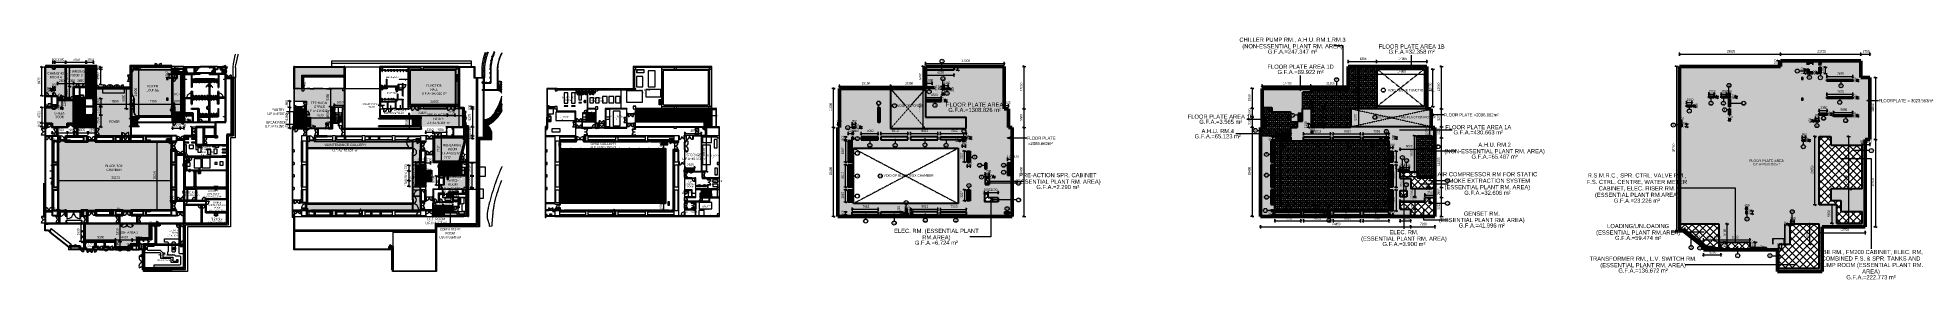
# Model space of a CAD drawing. Header units: millimetres. Extents: x 35540 to 832230, y -10956 to 416550.
# Drawn here: x 35540 to 593637, y -10956 to 60775 of the extents above; entities that cross this region are included whole.
import ezdxf

# ---------------------------------------------------------------- set-up
doc = ezdxf.new("R2010")
doc.units = ezdxf.units.MM
for name, pattern in [('Dash', [6, 3, -3]), ('Hidden', [7.14375, 4.7625, -2.38125]), ('Louvre', [2.5, 1.5, -1]), ('Overhead', [3.96875, 2.38125, -1.5875])]:
    doc.linetypes.add(name, pattern=pattern)
for name, color, linetype, lineweight in [('A-ANNO-DIMS', 211, 'Continuous', 5), ('A-ANNO-DIMS-500', 211, 'Continuous', 5), ('A-AREA', 32, 'Continuous', 5), ('A-AREA-BNDY', 1, 'Continuous', 18), ('A-AREA-IDEN', 2, 'Continuous', 15), ('A-AREA-PATT', 32, 'Continuous', 5), ('A-CLNG', 13, 'Continuous', 5), ('A-CLNG-PATT', 13, 'Continuous', 5), ('A-DETL', 90, 'Continuous', 5), ('A-DETL-HDLN', 90, 'Dash', 5), ('A-DETL-MBND', 5, 'Continuous', 5), ('A-DETL-THIN', 151, 'Continuous', 5), ('A-DOOR', 31, 'Continuous', 5), ('A-DOOR-FRAM', 31, 'Continuous', 15), ('A-FLOR', 192, 'Continuous', 5), ('A-FLOR-HRAL', 11, 'Continuous', 5), ('A-FLOR-HRAL-MBND', 5, 'Overhead', 5), ('A-FLOR-LEVL', 51, 'Continuous', 5), ('A-FLOR-PATT', 8, 'Continuous', 5), ('A-GENM', 13, 'Continuous', 5), ('A-GLAZ', 151, 'Continuous', 5), ('A-GLAZ-CURT', 52, 'Continuous', 5), ('A-GLAZ-CWMG', 51, 'Continuous', 5), ('A-WALL', 113, 'Continuous', 5), ('E-ELEC-FIXT', 91, 'Continuous', 5), ('G-ANNO-TEXT', 231, 'Continuous', 5), ('I-FURN', 30, 'Continuous', 5), ('P-SANR-FIXT', 6, 'Continuous', 5), ('Q-CASE', 31, 'Continuous', 5), ('Q-CASE-HDLN', 31, 'Hidden', 5), ('Q-SPCQ', 91, 'Continuous', 5), ('S-BEAM', 12, 'Continuous', 5), ('S-COLS', 52, 'Continuous', 5), ('S-COLS-SYMB', 171, 'Continuous', 50), ('S-STRS', 31, 'Continuous', 5), ('S-STRS-MBND', 31, 'Overhead', 5)]:
    doc.layers.add(name, color=color, linetype=linetype, lineweight=lineweight)
doc.styles.add('Arial', font='arial.ttf', dxfattribs={"width": 0.7, "height": 737.649701})
doc.styles.add('Arial_1', font='arial.ttf', dxfattribs={"width": 0.7, "height": 491.766467})
doc.styles.add('Arial_2', font='arial.ttf', dxfattribs={"width": 0.8, "height": 737.649701})
doc.styles.add('Arial_3', font='arial.ttf', dxfattribs={"width": 0.8, "height": 1229.416168})
doc.styles.add('Arial_4', font='arial.ttf', dxfattribs={"width": 0.7, "height": 590.11976})
doc.styles.add('Arial_5', font='arial.ttf', dxfattribs={"height": 639.296407})
doc.styles.add('Swis721 BT', font='swiss.ttf', dxfattribs={"width": 0.89, "height": 709.553159})
doc.styles.add('Swis721 BT_1', font='swiss.ttf', dxfattribs={"width": 0.75, "height": 946.070878})
doc.dimstyles.new('Linear_-_1_5mm_Arial', dxfattribs={"dimscale": 304.8, "dimtxt": 750, "dimasz": 1.64042, "dimexe": 1.64042, "dimexo": 0.0625, "dimgap": 0.82021, "dimtad": 1, "dimdec": 0, "dimzin": 0, "dimdsep": 46, "dimtxsty": 'Arial', "dimblk1": 'OBLIQUE', "dimblk2": 'OBLIQUE', "dimsah": 1, "dimcen": 0.09, "dimadec": 0, "dimazin": 0, "dimtfac": 1, "dimtdec": 4, "dimtix": 1, "dimtmove": 0, "dimatfit": 3, "dimfxl": 1.64042, "dimfxlon": 1, "dimtvp": 1, "dimtolj": 1, "dimtzin": 0, "dimarcsym": 2})
doc.dimstyles.new('Linear_-_1_5mm_Arial_1', dxfattribs={"dimscale": 304.8, "dimtxt": 750, "dimasz": 1.64042, "dimexe": 1.64042, "dimexo": 0.0625, "dimgap": 0.82021, "dimtad": 1, "dimdec": 0, "dimzin": 0, "dimdsep": 46, "dimtxsty": 'Arial', "dimblk1": 'OBLIQUE', "dimblk2": 'OBLIQUE', "dimsah": 1, "dimcen": 0.09, "dimadec": 0, "dimazin": 0, "dimtfac": 1, "dimtdec": 4, "dimtix": 1, "dimtmove": 2, "dimatfit": 3, "dimfxl": 1.64042, "dimfxlon": 1, "dimtvp": 1, "dimtolj": 1, "dimtzin": 0, "dimarcsym": 2})
doc.dimstyles.new('Linear_-_1_5mm_Arial_2', dxfattribs={"dimscale": 304.8, "dimtxt": 750, "dimasz": 1.64042, "dimexe": 1.64042, "dimexo": 0.0625, "dimgap": 0.82021, "dimtad": 1, "dimdec": 0, "dimzin": 0, "dimdsep": 46, "dimtxsty": 'Arial', "dimblk1": 'OBLIQUE', "dimblk2": 'OBLIQUE', "dimsah": 1, "dimcen": 0.09, "dimadec": 0, "dimazin": 0, "dimtfac": 1, "dimtdec": 4, "dimtix": 1, "dimtmove": 1, "dimatfit": 3, "dimfxl": 1.64042, "dimfxlon": 1, "dimtvp": 1, "dimtolj": 1, "dimtzin": 0, "dimarcsym": 2})
doc.dimstyles.new('Linear_-_1_5mm_Arial_3', dxfattribs={"dimscale": 304.8, "dimtxt": 750, "dimasz": 1.64042, "dimexe": 1.64042, "dimexo": 0.0625, "dimgap": 0.82021, "dimtad": 1, "dimdec": 0, "dimzin": 0, "dimdsep": 46, "dimtxsty": 'Arial', "dimblk1": 'OBLIQUE', "dimblk2": 'OBLIQUE', "dimsah": 1, "dimcen": 0.09, "dimadec": 0, "dimazin": 0, "dimtfac": 1, "dimtdec": 4, "dimtix": 1, "dimtmove": 0, "dimatfit": 3, "dimfxl": 1.64042, "dimfxlon": 1, "dimtvp": 1, "dimtolj": 1, "dimtzin": 0, "dimarcsym": 2})
doc.dimstyles.new('Linear_-_1_5mm_Arial__Right_', dxfattribs={"dimscale": 304.8, "dimtxt": 750, "dimasz": 1.64042, "dimexe": 1.64042, "dimexo": 0.0625, "dimgap": 0.82021, "dimtad": 1, "dimdec": 0, "dimzin": 0, "dimdsep": 46, "dimtxsty": 'Arial', "dimblk1": 'OBLIQUE', "dimblk2": 'OBLIQUE', "dimsah": 1, "dimcen": 0.09, "dimadec": 0, "dimazin": 0, "dimtfac": 1, "dimtdec": 4, "dimtix": 1, "dimtmove": 0, "dimatfit": 3, "dimfxl": 1.64042, "dimfxlon": 1, "dimtvp": 1, "dimtolj": 1, "dimtzin": 0, "dimarcsym": 2})
pattern_1 = [(135, (0, 0), (-530.33, -530.33), [])]
pattern_2 = [(225, (57429.3, 9497.5), (1237.437, -1237.437), []), (225, (57429.3, 7622.5), (1237.437, -1237.437), [])]
pattern_3 = [(45, (-55964.3, -45707.5), (-1237.437, 1237.437), []), (45, (-55964.3, -43832.5), (-1237.437, 1237.437), [])]
pattern_4 = [(45, (0, 0), (-1237.437, 1237.437), []), (45, (0, 1875), (-1237.437, 1237.437), [])]
pattern_5 = [(135, (73747.7, 0), (-530.33, -530.33), [])]
pattern_6 = [(90, (73762.67, 0), (-100, 6e-15), [])]
pattern_7 = [(0, (73747.67, 85), (0, 100), [])]
pattern_8 = [(270, (73747.67, 609.6), (100, 6e-15), [])]
pattern_9 = [(45, (235327.4, 0), (-1060.66, 1060.66), []), (135, (235327.4, 0), (-1060.66, -1060.66), [])]
pattern_10 = [(45, (360496.2, 0), (-1060.66, 1060.66), []), (135, (360496.2, 0), (-1060.66, -1060.66), [])]
pattern_11 = [(0, (360496.2, 0), (0, 624.75), []), (315, (360496.2, 0), (624.75, 6e-14), [883.53, -883.53]), (45, (360496.2, 0), (624.75, -6e-14), [883.53, -883.53])]
pattern_12 = [(45, (484106.5, 0), (-1060.66, 1060.66), []), (135, (484106.5, 0), (-1060.66, -1060.66), [])]

msp = doc.modelspace()

# ---------------------------------------------------------------- texts
at = {"layer": 'A-AREA-IDEN', "lineweight": 5, "attachment_point": 2, "line_spacing_factor": 0.938532}
for s, insert, char_height, width, style in [('CHILLER PUMP RM., A.H.U. RM.1,RM.3\\P(NON-ESSENTIAL PLANT RM. AREA)', (407136.4, 60756.2), 1229.416, 29700, 'Arial_3'), ('G.F.A.=247.347 m²', (407136.4, 57231.7), 1229.416, 13815, 'Arial_3'), ('FLOOR PLATE AREA 1B', (442416.1, 58761.4), 1229.416, 18450, 'Arial_3'), ('G.F.A.=32.358 m²', (442416.1, 57217.6), 1229.416, 12915, 'Arial_3'), ('CHANGING\\PROOM 4', (40860.2, 50551.4), 737.65, 4581, 'Arial'), ('CHANGING\\PROOM 3', (47054.7, 51126.4), 737.65, 4581, 'Arial'), ('\\fArial|b0|i0|c134|p34|;\\W.7;1', (303351.3, 54204), 737.65, 477, 'Arial'), ('FLOOR PLATE AREA 1D', (409536.3, 52752.3), 1229.416, 18540, 'Arial_3'), ('G.F.A.=89.922 m²', (409536.3, 51208.6), 1229.416, 12915, 'Arial_3'), ('23', (556632.6, 51274.8), 737.65, 954, 'Arial'), ('STORAGE', (51224.1, 44872.7), 491.77, 2778, 'Arial_1'), ('BOX OFFICE', (51499.1, 49582.8), 491.77, 3438, 'Arial_1'), ('FOYER\\PLOUNGE', (69598.5, 46729.5), 737.65, 3600, 'Arial'), ('FEMALE LAV.', (140606.7, 49298.8), 491.766, 3660, 'Arial_1'), ('FUNCTION\\PHALL', (152955.8, 46923), 737.65, 4392, 'Arial'), ('A.H.U. ROOM\\P3', (215008.8, 45406), 491.766, 3588, 'Arial_1'), ('\\fArial|b0|i0|c134|p34|;\\W.7;2', (299547.4, 45144.3), 737.65, 477, 'Arial'), ('33', (303627, 49038.2), 737.65, 954, 'Arial'), ('\\fArial|b0|i0|c134|p34|;\\W.7;3', (304827, 44669.7), 737.65, 477, 'Arial'), ('\\fArial|b0|i0|c134|p34|;\\W.7;1', (434012.2, 45616.9), 737.65, 477, 'Arial'), ('18', (536368.8, 47017.4), 737.65, 954, 'Arial'), ('\\fArial|b0|i0|c134|p34|;\\W.7;6', (560192, 49408.3), 737.65, 477, 'Arial'), ('\\fArial|b0|i0|c134|p34|;\\W.7;7', (563466.3, 49332.8), 737.65, 477, 'Arial'), ('\\fArial|b0|i0|c134|p34|;\\W.7;8', (569580.2, 46919.1), 737.65, 477, 'Arial'), ('CHANGING\\PROOM 2', (47967.1, 39571.9), 491.77, 3054, 'Arial_1'), ('CHANGING\\PROOM 1', (48047.2, 42518), 491.77, 3054, 'Arial_1'), ('KITCHEN', (77196.7, 44389.6), 737.65, 3726, 'Arial'), ('PANTRY', (106741.2, 39756.3), 737.65, 3447, 'Arial'), ('U.F.A=116.015 m²', (118991.5, 39421), 737.65, 6984, 'Arial'), ('TECHNICAL\\POFFICE', (118991.5, 41771.1), 737.65, 4815, 'Arial'), ('BREAST-FEEDING\\PROOM', (134320.4, 41264.7), 491.766, 4974, 'Arial_1'), ('MALE LAV.', (140485.3, 44630.2), 491.77, 2934, 'Arial_1'), ('ACCESSIBLE\\PTOILET', (142904.9, 39380.3), 491.77, 3558, 'Arial_1'), ('U.F.A=160.310 m²', (152955.8, 44572.9), 737.65, 6984, 'Arial'), ('D.C.S. PLANT\\PROOM', (192690.6, 43215.6), 491.766, 3648, 'Arial_1'), ('CHILLER\\PPUMP ROOM', (201290.5, 43043.1), 491.77, 3564, 'Arial_1'), ('16', (284603, 41755.5), 737.65, 954, 'Arial'), ('27', (289267.5, 41011), 737.65, 954, 'Arial'), ('\\fArial|b0|i0|c134|p34|;\\W.7;4', (301245.7, 41129.2), 737.65, 477, 'Arial'), ('FLOOR PLATE AREA', (312995.3, 41487.2), 1229.416, 16020, 'Arial_3'), ('G.F.A.=1308.826 m²', (312995.3, 39943.4), 1229.416, 14715, 'Arial_3'), ('\\fArial|b0|i0|c134|p34|;\\W.7;1', (524630.3, 39423.9), 737.65, 477, 'Arial'), ('\\fArial|b0|i0|c134|p34|;\\W.7;2', (531079.2, 41744.3), 737.65, 477, 'Arial'), ('\\fArial|b0|i0|c134|p34|;\\W.7;3', (534750.6, 41744.3), 737.65, 477, 'Arial'), ('\\fArial|b0|i0|c134|p34|;\\W.7;4', (535091.7, 39791.4), 737.65, 477, 'Arial'), ('17', (540751, 41744.3), 737.65, 954, 'Arial'), ('\\fArial|b0|i0|c134|p34|;\\W.7;9', (569202, 42010.7), 737.65, 477, 'Arial'), ('GREEN\\PROOM', (42048.4, 38751.9), 737.65, 3024, 'Arial'), ('WARDROBE', (48424.8, 35956.3), 491.77, 3336, 'Arial_1'), ('LAUNDRY', (51641.4, 35956.3), 491.77, 2706, 'Arial_1'), ('FOYER', (58267.8, 36206.7), 737.65, 2934, 'Arial'), ('CHANGING\\PROOM 5', (77196.7, 37819.7), 491.77, 3054, 'Arial_1'), ('U.F.A=15.350 m²', (106322.5, 34845), 737.65, 6507, 'Arial'), ('BREAK ROOM', (106322.5, 36006.6), 737.65, 5769, 'Arial'), ('U.F.A=8.587 m²', (106741.2, 38594.7), 737.65, 6030, 'Arial'), ('BABY ROOM', (139989.9, 38588), 491.77, 3438, 'Arial_1'), ('U.F.A=75.384 m²', (154153.6, 35876.6), 737.65, 6507, 'Arial'), ('PRE-FUNCTION\\PFOYER', (154153.6, 38226.6), 737.65, 6417, 'Arial'), ('A.H.U. ROOM\\P4', (190874.2, 37476.2), 491.766, 3588, 'Arial_1'), ('A.H.U. ROOM\\P1', (207057.7, 37585.4), 491.766, 3588, 'Arial_1'), ('\\fArial|b0|i0|c134|p34|;\\W.7;5', (275438.7, 34512.2), 737.65, 477, 'Arial'), ('FLOOR PLATE AREA 1C', (385892.3, 37951.3), 1229.416, 18540, 'Arial_3'), ('G.F.A.=3.565 m²', (385892.3, 36407.5), 1229.416, 12015, 'Arial_3'), ('A.H.U. RM.4', (384993.2, 33662.8), 1229.416, 9090, 'Arial_3'), ('29', (407121.2, 38143.8), 737.65, 954, 'Arial'), ('\\fArial|b0|i0|c134|p34|;\\W.7;2', (414213.6, 35467), 737.65, 477, 'Arial'), ('24', (431542, 37575.3), 737.65, 954, 'Arial'), ('FLOOR PLATE AREA 1A', (462126.7, 34835), 1229.416, 18450, 'Arial_3'), ('\\fArial|b0|i0|c134|p34|;\\W.7;5', (519903.3, 35275.6), 737.65, 477, 'Arial'), ('12', (562424.3, 35101.5), 737.65, 954, 'Arial'), ('11', (564396.1, 37270.2), 737.65, 954, 'Arial'), ('10', (570971.3, 36593.5), 737.65, 954, 'Arial'), ('WATER\\PTANKS &\\PPUMP ROOM', (85571.2, 28580.6), 491.77, 3564, 'Arial_1'), ('MAINTENANCE GALLERY', (126556.1, 29339.8), 737.65, 11826, 'Arial_2'), ('REHEARSAL\\PROOM', (158341.2, 29226.1), 737.65, 5148, 'Arial'), ('GRID GALLERY', (203075.1, 29642.6), 737.65, 7182, 'Arial_2'), ('G.F.A=163.753 m²', (203075.1, 28606.2), 737.65, 7038, 'Arial'), ('20', (278293.7, 31258.1), 737.65, 954, 'Arial'), ('21', (281977.6, 29264.5), 737.65, 954, 'Arial'), ('22', (289471, 29264.5), 737.65, 954, 'Arial'), ('23', (298279.6, 29389.5), 737.65, 954, 'Arial'), ('24', (304558, 29264), 737.65, 954, 'Arial'), ('25', (309821.8, 33468.2), 737.65, 954, 'Arial'), ('G.F.A.=65.123 m²', (384993.2, 32119), 1229.416, 12915, 'Arial_3'), ('\\fArial|b0|i0|c134|p34|;\\W.7;3', (404522.8, 29341.7), 737.65, 477, 'Arial'), ('\\fArial|b0|i0|c134|p34|;\\W.7;4', (414771.4, 29341.7), 737.65, 477, 'Arial'), ('\\fArial|b0|i0|c134|p34|;\\W.7;5', (423780.9, 29341.7), 737.65, 477, 'Arial'), ('\\fArial|b0|i0|c134|p34|;\\W.7;6', (430858.7, 29341.7), 737.65, 477, 'Arial'), ('A.H.U. RM.2\\P(NON-ESSENTIAL PLANT RM. AREA)', (466973.8, 29609.5), 1229.416, 28080, 'Arial_3'), ('G.F.A.=430.663 m²', (462126.7, 33291.2), 1229.416, 13815, 'Arial_3'), ('13', (558408.2, 28821.8), 737.65, 954, 'Arial'), ('BLACK BOX\\PCHAMBER', (58167.8, 23090.8), 737.65, 4824, 'Arial'), ('U.F.A.=51.575 m²', (85630.6, 26217.6), 491.766, 4494, 'Arial_1'), ('U.F.A=157.907 m²', (126556.1, 27629.6), 737.65, 6984, 'Arial'), ('U.F.A=66.548 m²', (158341.2, 26876), 737.65, 6507, 'Arial'), ('THEATRICAL\\PELV ROOM', (157977.4, 23135.7), 737.65, 5292, 'Arial'), ('U.F.A=49.337 m²', (229837.8, 25176.8), 737.65, 6507, 'Arial'), ('STORAGE', (229837.8, 26338.4), 737.65, 4167, 'Arial'), ('A.H.U. ROOM\\P2', (235546.7, 26093.1), 491.766, 3588, 'Arial_1'), ('19', (278293.7, 26871.3), 737.65, 954, 'Arial'), ('\\fArial|b0|i0|c134|p34|;\\W.7;8', (313019.9, 25768.5), 737.65, 477, 'Arial'), ('20', (399435.4, 26541.1), 737.65, 954, 'Arial'), ('\\fArial|b0|i0|c134|p34|;\\W.7;9', (434669.1, 25059.4), 737.65, 477, 'Arial'), ('10', (439691.1, 25622.7), 737.65, 954, 'Arial'), ('31', (440914.3, 24737.9), 737.65, 954, 'Arial'), ('G.F.A.=65.487 m²', (466973.8, 26085), 1229.416, 12915, 'Arial_3'), ('FLOOR PLATE AREA', (547530.3, 24619.2), 737.65, 9612, 'Arial_2'), ('G.F.A=2558.753 m²', (547530.3, 23582.8), 737.65, 7515, 'Arial'), ('U.F.A=21.318 m²', (149372.5, 19605.2), 737.65, 6507, 'Arial'), ('THEATRICAL\\PCTRL. ROOM', (149372.5, 21955.3), 737.65, 5346, 'Arial'), ('U.F.A=23.347 m²', (157977.4, 20785.7), 737.65, 6507, 'Arial'), ('THEATRICAL\\PSWITCH\\PROOM', (158442.6, 19887), 737.65, 5292, 'Arial'), ('ELV\\PEQUIPMENT\\PROOM', (228828, 18356.8), 491.77, 3372, 'Arial_1'), ('AIR\\PCOMPRESSOR\\PROOM', (236114.4, 19208.1), 491.77, 4098, 'Arial_1'), ('18', (278293.7, 20147), 737.65, 954, 'Arial'), ('28', (285045.2, 20147), 737.65, 954, 'Arial'), ('\\fArial|b0|i0|c134|p34|;\\W.7;9', (311304.9, 17316.5), 737.65, 477, 'Arial'), ('\\fArial|b0|i0|c134|p34|;\\W.7;6', (315056.2, 19843.7), 737.65, 477, 'Arial'), ('\\fArial|b0|i0|c134|p34|;\\W.7;7', (321609, 21250.4), 737.65, 477, 'Arial'), ('PRE-ACTION SPR. CABINET\\P(ESSENTIAL PLANT RM. AREA)', (337633.1, 20593.7), 1229.416, 23940, 'Arial_3'), ('G.F.A.=2.290 m²', (337633.1, 17069.1), 1229.416, 12015, 'Arial_3'), ('19', (399435.4, 20398.2), 737.65, 954, 'Arial'), ('\\fArial|b0|i0|c134|p34|;\\W.7;7', (414101.7, 20031.3), 737.65, 477, 'Arial'), ('11', (434617, 20010.8), 737.65, 954, 'Arial'), ('AIR COMPRESSOR RM FOR STATIC\\PSMOKE EXTRACTION SYSTEM\\P(ESSENTIAL PLANT RM. AREA)', (464843, 20853.2), 1229.416, 27900, 'Arial_3'), ('R.S.M.R.C., SPR. CTRL. VALVE RM.,\\PF.S. CTRL. CENTRE, WATER METER\\PCABINET, ELEC. RISER RM.\\P(ESSENTIAL PLANT RM.AREA)', (509133.7, 20502.6), 1229.416, 28080, 'Arial_3'), ('U.F.A.=8.376 m²', (81261.1, 14288.5), 491.766, 4176, 'Arial_1'), ('ELEC. ROOM', (81201.7, 15066.8), 491.77, 3564, 'Arial_1'), ('U.F.A.=28.326 m²', (87571.3, 13880.4), 491.766, 4494, 'Arial_1'), ('SECURITY\\PCTRL. ROOM', (87511.8, 15451), 491.77, 3564, 'Arial_1'), ('MOBILE\\PCOMMUNICATION\\PROOM', (88757.2, 12106.8), 491.766, 4914, 'Arial_1'), ('U.F.A=26.530 m²', (158442.6, 16348.5), 737.65, 6507, 'Arial'), ('ELEC. ROOM', (228301.1, 14848.7), 491.77, 3564, 'Arial_1'), ('17', (278293.7, 14192.8), 737.65, 954, 'Arial'), ('13', (292727.1, 12240.5), 737.65, 954, 'Arial'), ('18', (399435.4, 13872.6), 737.65, 954, 'Arial'), ('12', (434617, 13071.6), 737.65, 954, 'Arial'), ('G.F.A.=32.606 m²', (464843, 15347.9), 1229.416, 12915, 'Arial_3'), ('G.F.A.=23.226 m²', (509133.7, 13016.5), 1229.416, 12915, 'Arial_3'), ('U.F.A.=24.040 m²', (88506.3, 6285.5), 491.766, 4494, 'Arial_1'), ('U.F.A.=23.790 m²', (88816.6, 9743.9), 491.766, 4494, 'Arial_1'), ('T.B.E. ROOM', (88446.8, 7063.8), 491.766, 3498, 'Arial_1'), ('U.F.A.=?', (88248.2, 7419.2), 491.77, 2250, 'Arial_1'), ('\\fArial|b0|i0|c134|p34|;\\W.7;?', (88188.7, 8197.5), 491.766, 318, 'Arial_1'), ('U.F.A=6.875 m²', (153503.4, 6160.5), 737.65, 6030, 'Arial'), ('I.C.T. ROOM', (153503.4, 7322.1), 737.65, 4959, 'Arial'), ('I.C.T. ROOM', (228958.9, 9350.1), 491.766, 3306, 'Arial_1'), ('GENSET\\PROOM', (233573.3, 10866.1), 491.77, 2334, 'Arial_1'), ('15', (280734, 6765.7), 737.65, 954, 'Arial'), ('14', (289182.4, 6179), 737.65, 954, 'Arial'), ('12', (298383.5, 7012.2), 737.65, 954, 'Arial'), ('11', (307437.9, 7012.2), 737.65, 954, 'Arial'), ('10', (322634.3, 10451.5), 737.65, 954, 'Arial'), ('21', (399071.3, 9923.6), 737.65, 954, 'Arial'), ('17', (405965.4, 10838.8), 737.65, 954, 'Arial'), ('16', (414039.6, 10838.8), 737.65, 954, 'Arial'), ('15', (417922.4, 6961.4), 737.65, 954, 'Arial'), ('14', (423078.6, 10838.8), 737.65, 954, 'Arial'), ('13', (431858, 10838.8), 737.65, 954, 'Arial'), ('GENSET RM.\\P(ESSENTIAL PLANT RM. AREA)', (463193, 9179.5), 1229.416, 23940, 'Arial_3'), ('G.F.A.=41.996 m²', (463193, 5654.9), 1229.416, 12915, 'Arial_3'), ('15', (541743.3, 7382), 737.65, 954, 'Arial'), ('16', (555115.3, 9545.1), 737.65, 954, 'Arial'), ('BOH AREA 2', (62557.9, 3320), 737.65, 5103, 'Arial'), ('U.F.A.=40.912 m²', (76242.4, 2268.6), 491.766, 4494, 'Arial_1'), ('L.V.SWITCH\\PROOM', (76182.9, 3839.2), 491.77, 3240, 'Arial_1'), ('U.F.A=3.640 m²', (157697.9, 1899.7), 737.65, 6030, 'Arial'), ('MOBILE\\PCOMM. RISER\\PROOM', (157697.9, 5438.3), 737.65, 5760, 'Arial'), ('ELEC. RM. (ESSENTIAL PLANT\\PRM.AREA)', (301673.7, 4056.2), 1229.416, 23670, 'Arial_3'), ('G.F.A.=6.724 m²', (301673.7, 531.7), 1229.416, 12015, 'Arial_3'), ('ELEC. RM.\\P(ESSENTIAL PLANT RM. AREA)', (440125.5, 3674.2), 1229.416, 23940, 'Arial_3'), ('G.F.A.=3.900 m²', (440125.5, 149.6), 1229.416, 12015, 'Arial_3'), ('LOADING/UNLOADING\\P(ESSENTIAL PLANT RM.AREA)', (509491.2, 5476.4), 1229.416, 23490, 'Arial_3'), ('G.F.A.=59.474 m²', (509491.2, 1951.9), 1229.416, 12915, 'Arial_3'), ('U.F.A.=5.885 m²', (51294.4, -844.7), 491.766, 4176, 'Arial_1'), ('R.S.M.R.C', (51235, -66.4), 491.77, 2700, 'Arial_1'), ('TRANSFORMER\\PROOM', (73372.9, -3417.5), 491.766, 4380, 'Arial_1'), ('U.F.A.=79.766 m²', (73432.4, -4988.2), 491.766, 4494, 'Arial_1'), ('TRANSFORMER RM., L.V. SWITCH RM.\\P(ESSENTIAL PLANT RM. AREA)', (510946.7, -4204.2), 1229.416, 29970, 'Arial_3'), ('16', (527757, -1243.5), 737.65, 954, 'Arial'), ('TBE RM., FM200 CABINET, ELEC. RM,\\PCOMBINED F.S. & SPR. TANKS AND\\PPUMP ROOM (ESSENTIAL PLANT RM.\\PAREA)', (578449.3, -2223.4), 1229.416, 29160, 'Arial_3'), ('G.F.A.=136.672 m²', (510946.7, -7728.8), 1229.416, 13815, 'Arial_3'), ('G.F.A.=222.773 m²', (578449.3, -9709.5), 1229.416, 13815, 'Arial_3')]:
    msp.add_mtext(s, dxfattribs=dict(at, insert=insert, char_height=char_height, width=width, style=style))
at = {"layer": 'G-ANNO-TEXT', "color": 7}
for s, insert, char_height, width, attachment_point, line_spacing_factor, style in [('25', (419700.8, 48585.9), 639.3, 1185.557, 1, 0.938532, 'Arial_5'), ('VOID ABOVE FUNCTION HALL', (435348.5, 45523.6), 709.553, 14634, 1, 1.00667, 'Swis721 BT'), ('VOID OF FOYER', (290050.2, 40931.5), 709.553, 7866, 1, 1.00667, 'Swis721 BT'), ('FLOORPLATE = 3023.563m²', (580682.2, 42538.5), 946.071, 15432, 1, 1.00667, 'Swis721 BT_1'), ('26', (395616.3, 33536.2), 639.3, 1185.557, 1, 0.938532, 'Arial_5'), ('VOID ABOVE PRE-FUNCTION FOYER', (432441.3, 37518), 709.553, 17847, 1, 1.00667, 'Swis721 BT'), ('FLOOR PLATE =2086.662m²', (451921.2, 38319.4), 946.071, 15432, 1, 1.00667, 'Swis721 BT_1'), ('FLOOR PLATE\\P =2086.662m²', (328458.1, 31410.7), 946.071, 7812, 1, 1.00667, 'Swis721 BT_1'), ('30', (434466.9, 33239.9), 639.3, 1185.557, 1, 0.938532, 'Arial_5'), ('27', (449800.1, 28691.6), 639.3, 1185.557, 1, 0.938532, 'Arial_5'), ('32', (314150.3, 23173.1), 590.12, 763.2, 1, 0.938532, 'Arial_4'), ('31', (321230.3, 23173.1), 590.12, 763.2, 1, 0.938532, 'Arial_4'), ('22', (578247.9, 27580), 590.12, 763.2, 1, 0.938532, 'Arial_4'), ('VOID OF BLACK BOX CHAMBER', (286059, 20213.6), 709.553, 15588, 1, 1.00667, 'Swis721 BT'), ('30', (325704.7, 17915.5), 590.12, 763.2, 1, 0.938532, 'Arial_4'), ('MAINTENANCE DECK\\P(NON-ESSENTIAL PLANT RM. AREA)', (418947.4, 19835.7), 709.553, 17532, 2, 1.00667, 'Swis721 BT'), ('28', (440518.8, 17450.7), 590.12, 763.2, 1, 0.938532, 'Arial_4'), ('23', (452730.4, 18636.7), 590.12, 763.2, 1, 0.938532, 'Arial_4'), ('29', (325704.7, 12955.5), 590.12, 763.2, 1, 0.938532, 'Arial_4'), ('22', (452730.4, 11936.7), 590.12, 763.2, 1, 0.938532, 'Arial_4'), ('20', (524895.4, -1160.1), 590.12, 763.2, 1, 0.938532, 'Arial_4'), ('20', (538682.7, -3591.2), 590.12, 763.2, 1, 0.938532, 'Arial_4'), ('21', (548182.7, -3591.2), 590.12, 763.2, 1, 0.938532, 'Arial_4')]:
    msp.add_mtext(s, dxfattribs=dict(at, insert=insert, char_height=char_height, width=width, attachment_point=attachment_point, line_spacing_factor=line_spacing_factor, style=style))

# ---------------------------------------------------------------- blocks, each defined once
blk = doc.blocks.new('DLN-Double Door-AP - _AP09_ 1100 x 2100 _WH_-14591878-G_F U_F_A_')
at = {"layer": 'A-DOOR'}
for p, q in [((575, 75), (-575, 75)), ((-575, 75), (-575, 25)), ((-575, 25), (-575, -25)), ((-575, 25), (575, 25)), ((575, 25), (575, 75)), ((575, -25), (575, 25)), ((-575, -25), (-575, -75)), ((-575, -25), (575, -25)), ((-575, -75), (575, -75)), ((-550, -75), (-99, -390)), ((-71, -350), (-463, -75)), ((-99, -390), (-71, -350)), ((71, -350), (463, -75)), ((99, -390), (71, -350)), ((550, -75), (99, -390)), ((575, -75), (575, -25))]:
    blk.add_line(p, q, dxfattribs=at)
for centre, start, end in [((-550, -75), 325, 359.99259), ((550, -75), 180.00741, 215)]:
    blk.add_arc(centre, 550, start, end, dxfattribs=at)
at = {"layer": 'A-DOOR-FRAM'}
for p, q in [((-560, 105), (-590, 105)), ((-590, 105), (-590, 75)), ((-590, 75), (-575, 75)), ((-560, 75), (-560, 105)), ((560, 105), (560, 75)), ((590, 105), (560, 105)), ((581, 75), (590, 75)), ((590, 75), (590, 105)), ((-575, -75), (-590, -75)), ((-590, -75), (-590, -105)), ((-590, -105), (-560, -105)), ((-560, -105), (-560, -75)), ((560, -75), (560, -105)), ((560, -105), (590, -105)), ((590, -75), (581, -75)), ((590, -105), (590, -75))]:
    blk.add_line(p, q, dxfattribs=at)
at = {"layer": 'A-DOOR-FRAM', "lineweight": 5}
for p, q in [((560, 105), (-560, 105)), ((-560, -105), (560, -105))]:
    blk.add_line(p, q, dxfattribs=at)
blk = doc.blocks.new('DLN-Double Door__X03_ - _M13_1500 x 2600 _WH_-16954903-G_F U_F_A_')
at = {"layer": 'A-DOOR'}
for p, q in [((-700, -75), (-750, -75)), ((-750, -75), (-750, -825)), ((-750, -825), (-700, -825)), ((-700, -825), (-700, -75)), ((700, -75), (750, -75)), ((700, -825), (700, -75)), ((750, -825), (700, -825)), ((750, -75), (750, -825))]:
    blk.add_line(p, q, dxfattribs=at)
for centre, start, end in [((-750, -75), 270, 0.5), ((750, -75), 179.5, 270)]:
    blk.add_arc(centre, 750, start, end, dxfattribs=at)
at = {"layer": 'A-DOOR-FRAM'}
for p, q in [((-760, 105), (-790, 105)), ((-790, 105), (-790, 75)), ((-775, 75), (-760, 75)), ((-725, 75), (-775, 75)), ((-760, 75), (-760, 105)), ((-725, -25), (-725, 75)), ((725, 75), (725, -25)), ((775, 75), (725, 75)), ((790, 105), (760, 105)), ((760, 105), (760, 75)), ((760, 75), (775, 75)), ((790, 75), (790, 105)), ((-790, -75), (-790, -105)), ((-790, -105), (-760, -105)), ((-760, -75), (-775, -75)), ((-775, -75), (-750, -75)), ((-760, -105), (-760, -75)), ((-750, -75), (-750, -25)), ((-750, -25), (-725, -25)), ((725, -25), (750, -25)), ((750, -25), (750, -75)), ((750, -75), (775, -75)), ((775, -75), (760, -75)), ((760, -75), (760, -105)), ((760, -105), (790, -105)), ((790, -105), (790, -75))]:
    blk.add_line(p, q, dxfattribs=at)
blk = doc.blocks.new('DLN-Double Door__X03_ - _M19_1900 x 2450 _WH_-16954910-G_F U_F_A_')
at = {"layer": 'A-DOOR'}
for p, q in [((-900, -75), (-950, -75)), ((-950, -75), (-950, -1025)), ((-950, -1025), (-900, -1025)), ((-900, -1025), (-900, -75)), ((900, -75), (950, -75)), ((900, -1025), (900, -75)), ((950, -1025), (900, -1025)), ((950, -75), (950, -1025))]:
    blk.add_line(p, q, dxfattribs=at)
for centre, start, end in [((-950, -75), 270, 0.5), ((950, -75), 179.5, 270)]:
    blk.add_arc(centre, 950, start, end, dxfattribs=at)
at = {"layer": 'A-DOOR-FRAM'}
for p, q in [((-960, 105), (-990, 105)), ((-990, 105), (-990, 75)), ((-990, 75), (-960, 75)), ((-925, 75), (-975, 75)), ((-975, 75), (-975, -75)), ((-960, 75), (-960, 105)), ((-925, -25), (-925, 75)), ((925, 75), (925, -25)), ((975, 75), (925, 75)), ((990, 105), (960, 105)), ((960, 105), (960, 75)), ((960, 75), (990, 75)), ((975, -75), (975, 75)), ((990, 75), (990, 105)), ((-960, -75), (-990, -75)), ((-990, -75), (-990, -105)), ((-990, -105), (-960, -105)), ((-975, -75), (-950, -75)), ((-960, -105), (-960, -75)), ((-950, -75), (-950, -25)), ((-950, -25), (-925, -25)), ((925, -25), (950, -25)), ((950, -25), (950, -75)), ((950, -75), (975, -75)), ((990, -75), (960, -75)), ((960, -75), (960, -105)), ((960, -105), (990, -105)), ((990, -105), (990, -75))]:
    blk.add_line(p, q, dxfattribs=at)
blk = doc.blocks.new('DLN-Single Door__X01_ - _M02a_ 900 x 2450 _WH_-16935525-G_F U_F_A_')
at = {"layer": 'A-DOOR'}
for p, q in [((-490, 105), (-460, 105)), ((-490, 75), (-490, 105)), ((-460, 75), (-490, 75)), ((-460, 105), (-460, 75)), ((-450, 975), (-400, 975)), ((-450, 75), (-450, 975)), ((-400, 75), (-450, 75)), ((-400, 975), (-400, 75)), ((460, 75), (460, 105)), ((460, 105), (490, 105)), ((490, 75), (460, 75)), ((490, 105), (490, 75)), ((-490, -75), (-460, -75)), ((-490, -105), (-490, -75)), ((-460, -105), (-490, -105)), ((-460, -75), (-460, -105)), ((460, -105), (460, -75)), ((460, -75), (490, -75)), ((490, -105), (460, -105)), ((490, -75), (490, -105))]:
    blk.add_line(p, q, dxfattribs=at)
blk.add_arc((-450, 75), 900, 359.5, 90, dxfattribs=at)
at = {"layer": 'A-DOOR-FRAM'}
for p, q in [((-475, 75), (-450, 75)), ((-475, -75), (-475, 75)), ((-450, 75), (-450, 25)), ((-450, 25), (-425, 25)), ((-425, 25), (-425, -75)), ((425, 25), (450, 25)), ((425, -75), (425, 25)), ((450, 75), (475, 75)), ((450, 25), (450, 75)), ((475, 75), (475, -75)), ((-425, -75), (-475, -75)), ((475, -75), (425, -75))]:
    blk.add_line(p, q, dxfattribs=at)
blk = doc.blocks.new('DLN-Single Door__X01_ - _M02_ 900 x 2450 _WH_-16935526-G_F U_F_A_')
at = {"layer": 'A-DOOR'}
for p, q in [((-460, 105), (-490, 105)), ((-490, 105), (-490, 75)), ((-490, 75), (-460, 75)), ((-460, 75), (-460, 105)), ((490, 105), (460, 105)), ((460, 105), (460, 75)), ((460, 75), (490, 75)), ((490, 75), (490, 105)), ((-460, -75), (-490, -75)), ((-490, -75), (-490, -105)), ((-490, -105), (-460, -105)), ((-460, -105), (-460, -75)), ((-400, -75), (-450, -75)), ((-450, -75), (-450, -975)), ((-450, -975), (-400, -975)), ((-400, -975), (-400, -75)), ((490, -75), (460, -75)), ((460, -75), (460, -105)), ((460, -105), (490, -105)), ((490, -105), (490, -75))]:
    blk.add_line(p, q, dxfattribs=at)
blk.add_arc((-450, -75), 900, 270, 0.5, dxfattribs=at)
at = {"layer": 'A-DOOR-FRAM'}
for p, q in [((-425, 75), (-475, 75)), ((-475, 75), (-475, -75)), ((-425, -25), (-425, 75)), ((425, 75), (425, -25)), ((475, 75), (425, 75)), ((475, -75), (475, 75)), ((-475, -75), (-450, -75)), ((-450, -75), (-450, -25)), ((-450, -25), (-425, -25)), ((425, -25), (450, -25)), ((450, -25), (450, -75)), ((450, -75), (475, -75))]:
    blk.add_line(p, q, dxfattribs=at)
blk = doc.blocks.new('DLN-Lift Door - Lift Door - 1750 x 2800 _SO_ WH_-15175525-G_F U_F_A_')
at = {"layer": 'A-DOOR'}
for p, q in [((-1075, 114.5), (-975, 114.5)), ((-1075, 114.5), (-1075, 112.5)), ((-975, 112.5), (-975, 114.5)), ((975, 114.5), (1075, 114.5)), ((975, 114.5), (975, 112.5)), ((1075, 112.5), (1075, 114.5)), ((-1075, -162.5), (-1075, -112.5)), ((-1075, -112.5), (0, -112.5)), ((-1075, -137.5), (1075, -137.5)), ((0, -162.5), (-1075, -162.5)), ((-1075, -232.5), (-1075, -182.5)), ((-1075, -182.5), (-487.5, -182.5)), ((1075, -207.5), (-1075, -207.5)), ((0, -232.5), (-1075, -232.5)), ((-750, -112.5), (-750, -152.5)), ((-750, -152.5), (-740, -152.5)), ((-750, -182.5), (-750, -222.5)), ((-750, -222.5), (-740, -222.5)), ((-740, -152.5), (-740, -162.5)), ((-740, -222.5), (-740, -232.5)), ((-497.5, -152.5), (-497.5, -162.5)), ((-497.5, -152.5), (-487.5, -152.5)), ((-497.5, -222.5), (-497.5, -232.5)), ((-497.5, -222.5), (-487.5, -222.5)), ((-487.5, -112.5), (-487.5, -152.5)), ((-487.5, -182.5), (-487.5, -222.5)), ((-487.5, -202.5), (487.5, -202.5)), ((0, -162.5), (0, -112.5)), ((0, -112.5), (1075, -112.5)), ((0, -112.5), (0, -162.5)), ((1075, -162.5), (0, -162.5)), ((0, -232.5), (0, -182.5)), ((0, -182.5), (0, -232.5)), ((1075, -232.5), (0, -232.5)), ((487.5, -112.5), (487.5, -152.5)), ((497.5, -152.5), (487.5, -152.5)), ((487.5, -182.5), (487.5, -222.5)), ((487.5, -182.5), (1075, -182.5)), ((497.5, -222.5), (487.5, -222.5)), ((497.5, -152.5), (497.5, -162.5)), ((497.5, -222.5), (497.5, -232.5)), ((740, -152.5), (740, -162.5)), ((750, -152.5), (740, -152.5)), ((740, -222.5), (740, -232.5)), ((750, -222.5), (740, -222.5)), ((750, -112.5), (750, -152.5)), ((750, -182.5), (750, -222.5)), ((1075, -112.5), (1075, -162.5)), ((1075, -182.5), (1075, -232.5))]:
    blk.add_line(p, q, dxfattribs=at)
at = {"layer": 'A-DOOR', "lineweight": 15}
for p, q in [((-750, 87.5), (-875, 87.5)), ((-875, 87.5), (-875, -112.5)), ((-750, -112.5), (-750, 87.5)), ((875, 87.5), (750, 87.5)), ((750, 87.5), (750, -112.5)), ((875, -112.5), (875, 87.5)), ((-875, -112.5), (-750, -112.5)), ((750, -112.5), (875, -112.5))]:
    blk.add_line(p, q, dxfattribs=at)
blk = doc.blocks.new('DLN-Double Door__X03_ - _M20_2000 x 2450 _WH_-16954918-G_F U_F_A_')
at = {"layer": 'A-DOOR'}
for p, q in [((-950, -75), (-1000, -75)), ((-1000, -75), (-1000, -1075)), ((-1000, -1075), (-950, -1075)), ((-950, -1075), (-950, -75)), ((950, -75), (1000, -75)), ((950, -1075), (950, -75)), ((1000, -1075), (950, -1075)), ((1000, -75), (1000, -1075))]:
    blk.add_line(p, q, dxfattribs=at)
for centre, start, end in [((-1000, -75), 270, 0.5), ((1000, -75), 179.5, 270)]:
    blk.add_arc(centre, 1000, start, end, dxfattribs=at)
at = {"layer": 'A-DOOR-FRAM'}
for p, q in [((-1010, 105), (-1040, 105)), ((-1040, 105), (-1040, 75)), ((-1040, 75), (-1010, 75)), ((-975, 75), (-1025, 75)), ((-1025, 75), (-1025, -75)), ((-1010, 75), (-1010, 105)), ((-975, -25), (-975, 75)), ((975, 75), (975, -25)), ((1025, 75), (975, 75)), ((1040, 105), (1010, 105)), ((1010, 105), (1010, 75)), ((1010, 75), (1040, 75)), ((1025, -75), (1025, 75)), ((1040, 75), (1040, 105)), ((-1010, -75), (-1040, -75)), ((-1040, -75), (-1040, -105)), ((-1040, -105), (-1010, -105)), ((-1025, -75), (-1000, -75)), ((-1010, -105), (-1010, -75)), ((-1000, -75), (-1000, -25)), ((-1000, -25), (-975, -25)), ((975, -25), (1000, -25)), ((1000, -25), (1000, -75)), ((1000, -75), (1025, -75)), ((1040, -75), (1010, -75)), ((1010, -75), (1010, -105)), ((1010, -105), (1040, -105)), ((1040, -105), (1040, -75))]:
    blk.add_line(p, q, dxfattribs=at)
blk = doc.blocks.new('DLN-Single Door__X01_ - _M01a_ 900 x 2450 _WH_-16935528-G_F U_F_A_')
at = {"layer": 'A-DOOR'}
for p, q in [((-490, 105), (-460, 105)), ((-490, 75), (-490, 105)), ((-460, 75), (-490, 75)), ((-460, 105), (-460, 75)), ((-450, 975), (-400, 975)), ((-450, 75), (-450, 975)), ((-400, 75), (-450, 75)), ((-400, 975), (-400, 75)), ((460, 75), (460, 105)), ((460, 105), (490, 105)), ((490, 75), (460, 75)), ((490, 105), (490, 75)), ((-490, -75), (-460, -75)), ((-490, -105), (-490, -75)), ((-460, -105), (-490, -105)), ((-460, -75), (-460, -105)), ((460, -105), (460, -75)), ((460, -75), (490, -75)), ((490, -105), (460, -105)), ((490, -75), (490, -105))]:
    blk.add_line(p, q, dxfattribs=at)
blk.add_arc((-450, 75), 900, 359.5, 90, dxfattribs=at)
at = {"layer": 'A-DOOR-FRAM'}
for p, q in [((-475, 75), (-450, 75)), ((-475, -75), (-475, 75)), ((-450, 75), (-450, 25)), ((-450, 25), (-425, 25)), ((-425, 25), (-425, -75)), ((425, 25), (450, 25)), ((425, -75), (425, 25)), ((450, 75), (475, 75)), ((450, 25), (450, 75)), ((475, 75), (475, -75)), ((-425, -75), (-475, -75)), ((475, -75), (425, -75))]:
    blk.add_line(p, q, dxfattribs=at)
blk = doc.blocks.new('DLN-Single Door__X01_ - _M36_ 850 x 2450 _WH_-16935529-G_F U_F_A_')
at = {"layer": 'A-DOOR'}
for p, q in [((-435, 105), (-465, 105)), ((-465, 105), (-465, 75)), ((-465, 75), (-435, 75)), ((-435, 75), (-435, 105)), ((465, 105), (435, 105)), ((435, 105), (435, 75)), ((435, 75), (465, 75)), ((465, 75), (465, 105)), ((-435, -75), (-465, -75)), ((-465, -75), (-465, -105)), ((-465, -105), (-435, -105)), ((-435, -105), (-435, -75)), ((-375, -75), (-425, -75)), ((-425, -75), (-425, -925)), ((-425, -925), (-375, -925)), ((-375, -925), (-375, -75)), ((465, -75), (435, -75)), ((435, -75), (435, -105)), ((435, -105), (465, -105)), ((465, -105), (465, -75))]:
    blk.add_line(p, q, dxfattribs=at)
blk.add_arc((-425, -75), 850, 270, 0.5, dxfattribs=at)
at = {"layer": 'A-DOOR-FRAM'}
for p, q in [((-400, 75), (-450, 75)), ((-450, 75), (-450, -75)), ((-400, -25), (-400, 75)), ((400, 75), (400, -25)), ((450, 75), (400, 75)), ((450, -75), (450, 75)), ((-450, -75), (-425, -75)), ((-425, -75), (-425, -25)), ((-425, -25), (-400, -25)), ((400, -25), (425, -25)), ((425, -25), (425, -75)), ((425, -75), (450, -75))]:
    blk.add_line(p, q, dxfattribs=at)
blk = doc.blocks.new('DLN-Single Door__X01_ - _M05_ 900 x 2450 _WH_-16935527-G_F U_F_A_')
at = {"layer": 'A-DOOR'}
for p, q in [((-460, 105), (-490, 105)), ((-490, 105), (-490, 75)), ((-490, 75), (-460, 75)), ((-460, 75), (-460, 105)), ((490, 105), (460, 105)), ((460, 105), (460, 75)), ((460, 75), (490, 75)), ((490, 75), (490, 105)), ((-460, -75), (-490, -75)), ((-490, -75), (-490, -105)), ((-490, -105), (-460, -105)), ((-460, -105), (-460, -75)), ((-400, -75), (-450, -75)), ((-450, -75), (-450, -975)), ((-450, -975), (-400, -975)), ((-400, -975), (-400, -75)), ((490, -75), (460, -75)), ((460, -75), (460, -105)), ((460, -105), (490, -105)), ((490, -105), (490, -75))]:
    blk.add_line(p, q, dxfattribs=at)
blk.add_arc((-450, -75), 900, 270, 0.5, dxfattribs=at)
at = {"layer": 'A-DOOR-FRAM'}
for p, q in [((-425, 75), (-475, 75)), ((-475, 75), (-475, -75)), ((-425, -25), (-425, 75)), ((425, 75), (425, -25)), ((475, 75), (425, 75)), ((475, -75), (475, 75)), ((-475, -75), (-450, -75)), ((-450, -75), (-450, -25)), ((-450, -25), (-425, -25)), ((425, -25), (450, -25)), ((450, -25), (450, -75)), ((450, -75), (475, -75))]:
    blk.add_line(p, q, dxfattribs=at)
blk = doc.blocks.new('DLN-Double Door-AP - _AP09_ 1100 x 2100 _WH_-V1-G_F U_F_A_')
at = {"layer": 'A-DOOR'}
for p, q in [((575, 75), (-575, 75)), ((-575, 75), (-575, 25)), ((-575, 25), (-575, -25)), ((-575, 25), (575, 25)), ((575, 25), (575, 75)), ((575, -25), (575, 25)), ((-575, -25), (-575, -75)), ((-575, -25), (575, -25)), ((-575, -75), (575, -75)), ((-550, -75), (-99, -390)), ((-71, -350), (-463, -75)), ((-99, -390), (-71, -350)), ((71, -350), (463, -75)), ((99, -390), (71, -350)), ((550, -75), (99, -390)), ((575, -75), (575, -25))]:
    blk.add_line(p, q, dxfattribs=at)
for centre, start, end in [((-550, -75), 325, 359.99259), ((550, -75), 180.00741, 215)]:
    blk.add_arc(centre, 550, start, end, dxfattribs=at)
at = {"layer": 'A-DOOR-FRAM'}
for p, q in [((-560, 105), (-590, 105)), ((-590, 105), (-590, 75)), ((-590, 75), (-575, 75)), ((-560, 75), (-560, 105)), ((560, 105), (560, 75)), ((590, 105), (560, 105)), ((575, 75), (590, 75)), ((590, 75), (590, 105)), ((-575, -75), (-590, -75)), ((-590, -75), (-590, -105)), ((-590, -105), (-560, -105)), ((-560, -105), (-560, -75)), ((560, -75), (560, -105)), ((560, -105), (590, -105)), ((590, -75), (575, -75)), ((590, -105), (590, -75))]:
    blk.add_line(p, q, dxfattribs=at)
at = {"layer": 'A-DOOR-FRAM', "lineweight": 5}
for p, q in [((560, 105), (-560, 105)), ((-560, -105), (560, -105))]:
    blk.add_line(p, q, dxfattribs=at)
blk = doc.blocks.new('DLN-Single Door__X01_ - _M05a_ 900 x 2450 _WH_-16935530-G_F U_F_A_')
at = {"layer": 'A-DOOR'}
for p, q in [((-490, 105), (-460, 105)), ((-490, 75), (-490, 105)), ((-460, 75), (-490, 75)), ((-460, 105), (-460, 75)), ((-450, 975), (-400, 975)), ((-450, 75), (-450, 975)), ((-400, 75), (-450, 75)), ((-400, 975), (-400, 75)), ((460, 75), (460, 105)), ((460, 105), (490, 105)), ((490, 75), (460, 75)), ((490, 105), (490, 75)), ((-490, -75), (-460, -75)), ((-490, -105), (-490, -75)), ((-460, -105), (-490, -105)), ((-460, -75), (-460, -105)), ((460, -105), (460, -75)), ((460, -75), (490, -75)), ((490, -105), (460, -105)), ((490, -75), (490, -105))]:
    blk.add_line(p, q, dxfattribs=at)
blk.add_arc((-450, 75), 900, 359.5, 90, dxfattribs=at)
at = {"layer": 'A-DOOR-FRAM'}
for p, q in [((-475, 75), (-450, 75)), ((-475, -75), (-475, 75)), ((-450, 75), (-450, 25)), ((-450, 25), (-425, 25)), ((-425, 25), (-425, -75)), ((425, 25), (450, 25)), ((425, -75), (425, 25)), ((450, 75), (475, 75)), ((450, 25), (450, 75)), ((475, 75), (475, -75)), ((-425, -75), (-475, -75)), ((475, -75), (425, -75))]:
    blk.add_line(p, q, dxfattribs=at)
blk = doc.blocks.new('DLN-Double Door-AP - _AP08_ 1200 x 2000 _WH_-10331318-G_F U_F_A_')
at = {"layer": 'A-DOOR'}
for p, q in [((625, 75), (-625, 75)), ((-625, 75), (-625, 25)), ((-625, 25), (-625, -25)), ((-625, 25), (625, 25)), ((625, 25), (625, 75)), ((625, -25), (625, 25)), ((-625, -25), (-625, -75)), ((-625, -25), (625, -25)), ((-625, -75), (625, -75)), ((-610, -75), (-110, -425)), ((-82, -384), (-523, -75)), ((-110, -425), (-82, -384)), ((82, -384), (523, -75)), ((110, -425), (82, -384)), ((610, -75), (110, -425)), ((625, -75), (625, -25))]:
    blk.add_line(p, q, dxfattribs=at)
for centre, start, end in [((-610, -75), 325, 359.99259), ((610, -75), 180.00741, 215)]:
    blk.add_arc(centre, 610, start, end, dxfattribs=at)
at = {"layer": 'A-DOOR-FRAM'}
for p, q in [((-610, 105), (-640, 105)), ((-640, 105), (-640, 75)), ((-640, 75), (-625, 75)), ((-610, 75), (-610, 105)), ((610, 105), (610, 75)), ((640, 105), (610, 105)), ((625, 75), (640, 75)), ((640, 75), (640, 105)), ((-625, -75), (-640, -75)), ((-640, -75), (-640, -105)), ((-640, -105), (-610, -105)), ((-610, -105), (-610, -75)), ((610, -75), (610, -105)), ((610, -105), (640, -105)), ((640, -75), (625, -75)), ((640, -105), (640, -75))]:
    blk.add_line(p, q, dxfattribs=at)
at = {"layer": 'A-DOOR-FRAM', "lineweight": 5}
for p, q in [((610, 105), (-610, 105)), ((-610, -105), (610, -105))]:
    blk.add_line(p, q, dxfattribs=at)
blk = doc.blocks.new('Walls 1 - Walls 1-3032194-G_F U_F_A_')
at = {"layer": 'A-WALL', "lineweight": 18}
for p, q in [((83158, 21457), (82149, 21457)), ((82149, 21457), (82149, 16147)), ((82474, 20897), (82724, 21207)), ((82474, 16647), (82474, 20897)), ((91214, 21207), (82724, 21207)), ((83172, 21457), (83158, 21457)), ((83223, 21457), (83209, 21457)), ((83570, 21457), (83223, 21457)), ((83584, 21457), (83570, 21457)), ((83635, 21457), (83621, 21457)), ((91689, 21457), (83635, 21457)), ((91214, 21207), (91464, 20897)), ((91464, 20897), (91464, 16647)), ((91689, 21457), (91689, 16147)), ((82149, 16147), (87964, 16147)), ((82724, 16397), (82474, 16647)), ((87714, 16397), (82724, 16397)), ((88964, 16649), (87714, 16649)), ((87714, 16649), (87714, 16397)), ((87964, 16147), (87964, 16399)), ((87964, 16399), (88714, 16399)), ((88714, 16399), (88714, 16147)), ((88714, 16147), (91689, 16147)), ((88964, 16397), (88964, 16649)), ((91214, 16397), (88964, 16397)), ((91464, 16647), (91214, 16397))]:
    blk.add_line(p, q, dxfattribs=at)
blk = doc.blocks.new('Walls 2 - Walls 2-3045088-G_F U_F_A_')
at = {"layer": 'A-WALL', "lineweight": 18}
for p, q in [((79039, 21457), (79039, 16147)), ((79039, 21457), (82099, 21457)), ((79289, 20897), (79539, 21207)), ((79289, 16647), (79289, 20897)), ((81524, 21207), (79539, 21207)), ((81524, 21207), (81774, 20897)), ((81774, 20897), (81774, 16647)), ((82099, 16147), (82099, 21457)), ((79039, 16147), (82099, 16147)), ((79539, 16397), (79289, 16647)), ((81524, 16397), (79539, 16397)), ((81774, 16647), (81524, 16397))]:
    blk.add_line(p, q, dxfattribs=at)
blk = doc.blocks.new('DLN-Double Door__X03_ - _M50_2000 x 2450 _WH_-16954902-G_F U_F_A_')
at = {"layer": 'A-DOOR'}
for p, q in [((-950, -75), (-1000, -75)), ((-1000, -75), (-1000, -1075)), ((-1000, -1075), (-950, -1075)), ((-950, -1075), (-950, -75)), ((950, -75), (1000, -75)), ((950, -1075), (950, -75)), ((1000, -1075), (950, -1075)), ((1000, -75), (1000, -1075))]:
    blk.add_line(p, q, dxfattribs=at)
for centre, start, end in [((-1000, -75), 270, 0.5), ((1000, -75), 179.5, 270)]:
    blk.add_arc(centre, 1000, start, end, dxfattribs=at)
at = {"layer": 'A-DOOR-FRAM'}
for p, q in [((-1010, 105), (-1040, 105)), ((-1040, 105), (-1040, 75)), ((-1040, 75), (-1010, 75)), ((-975, 75), (-1025, 75)), ((-1025, 75), (-1025, -75)), ((-1010, 75), (-1010, 105)), ((-975, -25), (-975, 75)), ((975, 75), (975, -25)), ((1025, 75), (975, 75)), ((1040, 105), (1010, 105)), ((1010, 105), (1010, 75)), ((1010, 75), (1040, 75)), ((1025, -75), (1025, 75)), ((1040, 75), (1040, 105)), ((-1010, -75), (-1040, -75)), ((-1040, -75), (-1040, -105)), ((-1040, -105), (-1010, -105)), ((-1025, -75), (-1000, -75)), ((-1010, -105), (-1010, -75)), ((-1000, -75), (-1000, -25)), ((-1000, -25), (-975, -25)), ((975, -25), (1000, -25)), ((1000, -25), (1000, -75)), ((1000, -75), (1025, -75)), ((1040, -75), (1010, -75)), ((1010, -75), (1010, -105)), ((1010, -105), (1040, -105)), ((1040, -105), (1040, -75))]:
    blk.add_line(p, q, dxfattribs=at)
blk = doc.blocks.new('DLN-Double Door__X03_ - _M50_2000 x 2450 _WH_-V2-G_F U_F_A_')
at = {"layer": 'A-DOOR'}
for p, q in [((-1000, -75), (-1000, -1075)), ((-1000, -1075), (-950, -1075)), ((-950, -1075), (-950, -75)), ((950, -75), (1000, -75)), ((950, -1075), (950, -75)), ((1000, -1075), (950, -1075)), ((1000, -75), (1000, -1075))]:
    blk.add_line(p, q, dxfattribs=at)
for centre, start, end in [((-1000, -75), 270, 0.5), ((1000, -75), 179.5, 270)]:
    blk.add_arc(centre, 1000, start, end, dxfattribs=at)
at = {"layer": 'A-DOOR-FRAM'}
for p, q in [((-1010, 105), (-1040, 105)), ((-1040, 105), (-1040, 75)), ((-1040, 75), (-1010, 75)), ((-975, 75), (-1025, 75)), ((-1025, 75), (-1025, -75)), ((-1010, 75), (-1010, 105)), ((-975, -25), (-975, 75)), ((975, 75), (975, -25)), ((1025, 75), (975, 75)), ((1040, 105), (1010, 105)), ((1010, 105), (1010, 75)), ((1010, 75), (1040, 75)), ((1025, -75), (1025, 75)), ((1040, 75), (1040, 105)), ((-1010, -75), (-1040, -75)), ((-1040, -75), (-1040, -105)), ((-1040, -105), (-1010, -105)), ((-1025, -75), (-1000, -75)), ((-1010, -105), (-1010, -75)), ((-1000, -75), (-1000, -25)), ((-1000, -25), (-975, -25)), ((975, -25), (1000, -25)), ((1000, -25), (1000, -75)), ((1000, -75), (1025, -75)), ((1040, -75), (1010, -75)), ((1010, -75), (1010, -105)), ((1010, -105), (1040, -105)), ((1040, -105), (1040, -75))]:
    blk.add_line(p, q, dxfattribs=at)
blk = doc.blocks.new('DLN-Access Panel__AP01_ - _AP01_ 400 x 1100 _WH_-13776948-G_F U_F_A_')
at = {"layer": 'A-DOOR'}
for p, q in [((-240, 75), (-240, 85)), ((240, 85), (-240, 85)), ((-240, 75), (240, 75)), ((240, 75), (240, 85)), ((-215, -95), (-253, -95)), ((-253, -95), (-253, -100)), ((-253, -100), (-215, -100)), ((-240, -85), (-240, -75)), ((240, -75), (-240, -75)), ((-240, -85), (240, -85)), ((-215, -85), (-215, -97)), ((-200, -97), (-200, -85)), ((-190, -85), (83, -358)), ((118, -322), (-119, -85)), ((83, -358), (118, -322)), ((240, -85), (240, -75))]:
    blk.add_line(p, q, dxfattribs=at)
for centre, radius, start, end in [((-208, -97), 7.5, 199.47122, 360), ((-208, -97), 7.5, 180, 0), ((-208, -97), 7.5, 199.47122, 360), ((-208, -97), 7.5, 195, 0), ((-208, -97), 2, 180, 360), ((-208, -97), 2, 180, 360), ((-200, -75), 400, 315, 358.51929)]:
    blk.add_arc(centre, radius, start, end, dxfattribs=at)
at = {"layer": 'A-DOOR-FRAM', "lineweight": 5}
for p, q in [((-225, 75), (-225, -75)), ((225, 75), (225, -75))]:
    blk.add_line(p, q, dxfattribs=at)
blk = doc.blocks.new('DLN-Double Door__X03_ - _M12_1500 x 2450 _WH_-16954912-G_F U_F_A_')
at = {"layer": 'A-DOOR'}
for p, q in [((-750, 825), (-700, 825)), ((-750, 75), (-750, 825)), ((-700, 75), (-750, 75)), ((-700, 825), (-700, 75)), ((700, 825), (700, 75)), ((750, 825), (700, 825)), ((700, 75), (750, 75)), ((750, 75), (750, 825))]:
    blk.add_line(p, q, dxfattribs=at)
for centre, start, end in [((-750, 75), 359.5, 90), ((750, 75), 90, 180.5)]:
    blk.add_arc(centre, 750, start, end, dxfattribs=at)
at = {"layer": 'A-DOOR-FRAM'}
for p, q in [((-790, 105), (-760, 105)), ((-790, 75), (-790, 105)), ((-760, 75), (-790, 75)), ((-775, 75), (-750, 75)), ((-775, -75), (-775, 75)), ((-760, 105), (-760, 75)), ((-750, 75), (-750, 25)), ((-750, 25), (-725, 25)), ((-725, 25), (-725, -75)), ((725, 25), (750, 25)), ((725, -75), (725, 25)), ((750, 75), (775, 75)), ((750, 25), (750, 75)), ((760, 75), (760, 105)), ((760, 105), (790, 105)), ((790, 75), (760, 75)), ((775, 75), (775, -75)), ((790, 105), (790, 75)), ((-790, -75), (-760, -75)), ((-790, -105), (-790, -75)), ((-760, -105), (-790, -105)), ((-725, -75), (-775, -75)), ((-760, -75), (-760, -105)), ((775, -75), (725, -75)), ((760, -105), (760, -75)), ((760, -75), (790, -75)), ((790, -105), (760, -105)), ((790, -75), (790, -105))]:
    blk.add_line(p, q, dxfattribs=at)
blk = doc.blocks.new('DLN-Double Door__X03_ - _M19_1900 x 2450 _WH_-16956328-G_F U_F_A_')
at = {"layer": 'A-DOOR'}
for p, q in [((-950, 1025), (-900, 1025)), ((-950, 75), (-950, 1025)), ((-900, 75), (-950, 75)), ((-900, 1025), (-900, 75)), ((900, 1025), (900, 75)), ((950, 1025), (900, 1025)), ((900, 75), (950, 75)), ((950, 75), (950, 1025))]:
    blk.add_line(p, q, dxfattribs=at)
for centre, start, end in [((-950, 75), 359.5, 90), ((950, 75), 90, 180.5)]:
    blk.add_arc(centre, 950, start, end, dxfattribs=at)
at = {"layer": 'A-DOOR-FRAM'}
for p, q in [((-990, 105), (-960, 105)), ((-990, 75), (-990, 105)), ((-960, 75), (-990, 75)), ((-975, 75), (-950, 75)), ((-975, -75), (-975, 75)), ((-960, 105), (-960, 75)), ((-950, 75), (-950, 25)), ((-950, 25), (-925, 25)), ((-925, 25), (-925, -75)), ((925, 25), (950, 25)), ((925, -75), (925, 25)), ((950, 75), (975, 75)), ((950, 25), (950, 75)), ((960, 75), (960, 105)), ((960, 105), (990, 105)), ((990, 75), (960, 75)), ((975, 75), (975, -75)), ((990, 105), (990, 75)), ((-990, -75), (-960, -75)), ((-990, -105), (-990, -75)), ((-960, -105), (-990, -105)), ((-925, -75), (-975, -75)), ((-960, -75), (-960, -105)), ((975, -75), (925, -75)), ((960, -105), (960, -75)), ((960, -75), (990, -75)), ((990, -105), (960, -105)), ((990, -75), (990, -105))]:
    blk.add_line(p, q, dxfattribs=at)
blk = doc.blocks.new('DLN-Single Door__X01_ - _M01_ 900 x 2450 _WH_-16935535-G_F U_F_A_')
at = {"layer": 'A-DOOR'}
for p, q in [((-460, 105), (-490, 105)), ((-490, 105), (-490, 75)), ((-490, 75), (-460, 75)), ((-460, 75), (-460, 105)), ((490, 105), (460, 105)), ((460, 105), (460, 75)), ((460, 75), (490, 75)), ((490, 75), (490, 105)), ((-460, -75), (-490, -75)), ((-490, -75), (-490, -105)), ((-490, -105), (-460, -105)), ((-460, -105), (-460, -75)), ((-400, -75), (-450, -75)), ((-450, -75), (-450, -975)), ((-450, -975), (-400, -975)), ((-400, -975), (-400, -75)), ((490, -75), (460, -75)), ((460, -75), (460, -105)), ((460, -105), (490, -105)), ((490, -105), (490, -75))]:
    blk.add_line(p, q, dxfattribs=at)
blk.add_arc((-450, -75), 900, 270, 0.5, dxfattribs=at)
at = {"layer": 'A-DOOR-FRAM'}
for p, q in [((-425, 75), (-475, 75)), ((-475, 75), (-475, -75)), ((-425, -25), (-425, 75)), ((425, 75), (425, -25)), ((475, 75), (425, 75)), ((475, -75), (475, 75)), ((-475, -75), (-450, -75)), ((-450, -75), (-450, -25)), ((-450, -25), (-425, -25)), ((425, -25), (450, -25)), ((450, -25), (450, -75)), ((450, -75), (475, -75))]:
    blk.add_line(p, q, dxfattribs=at)
blk = doc.blocks.new('DLN-Single Door__X01_ - _M08_1300 x 2450 _WH_-16935537-G_F U_F_A_')
at = {"layer": 'A-DOOR'}
for p, q in [((-660, 80), (-690, 80)), ((-690, 80), (-690, 50)), ((-690, 50), (-660, 50)), ((-660, 50), (-660, 80)), ((690, 80), (660, 80)), ((660, 80), (660, 50)), ((660, 50), (690, 50)), ((690, 50), (690, 80)), ((-660, -50), (-690, -50)), ((-690, -50), (-690, -80)), ((-690, -80), (-660, -80)), ((-660, -80), (-660, -50)), ((-600, -50), (-650, -50)), ((-650, -50), (-650, -1350)), ((-650, -1350), (-600, -1350)), ((-600, -1350), (-600, -50)), ((690, -50), (660, -50)), ((660, -50), (660, -80)), ((660, -80), (690, -80)), ((690, -80), (690, -50))]:
    blk.add_line(p, q, dxfattribs=at)
blk.add_arc((-650, -50), 1300, 270, 0.5, dxfattribs=at)
at = {"layer": 'A-DOOR-FRAM'}
for p, q in [((-625, 50), (-675, 50)), ((-675, 50), (-675, -50)), ((-650, -50), (-650, 0)), ((-650, 0), (-625, 0)), ((-625, 0), (-625, 50)), ((625, 50), (625, 0)), ((675, 50), (625, 50)), ((675, -50), (675, 50)), ((-675, -50), (-650, -50)), ((625, 0), (650, 0)), ((650, 0), (650, -50)), ((650, -50), (675, -50))]:
    blk.add_line(p, q, dxfattribs=at)
blk = doc.blocks.new('DLN-Single Door__X01_ - _M03a_ 900 x 2450 _WH_-16935538-G_F U_F_A_')
at = {"layer": 'A-DOOR'}
for p, q in [((-490, 105), (-460, 105)), ((-490, 75), (-490, 105)), ((-460, 75), (-490, 75)), ((-460, 105), (-460, 75)), ((-450, 975), (-400, 975)), ((-450, 75), (-450, 975)), ((-400, 75), (-450, 75)), ((-400, 975), (-400, 75)), ((460, 75), (460, 105)), ((460, 105), (490, 105)), ((490, 75), (460, 75)), ((490, 105), (490, 75)), ((-490, -75), (-460, -75)), ((-490, -105), (-490, -75)), ((-460, -105), (-490, -105)), ((-460, -75), (-460, -105)), ((460, -105), (460, -75)), ((460, -75), (490, -75)), ((490, -105), (460, -105)), ((490, -75), (490, -105))]:
    blk.add_line(p, q, dxfattribs=at)
blk.add_arc((-450, 75), 900, 359.5, 90, dxfattribs=at)
at = {"layer": 'A-DOOR-FRAM'}
for p, q in [((-475, 75), (-450, 75)), ((-475, -75), (-475, 75)), ((-450, 75), (-450, 25)), ((-450, 25), (-425, 25)), ((-425, 25), (-425, -75)), ((425, 25), (450, 25)), ((425, -75), (425, 25)), ((450, 75), (475, 75)), ((450, 25), (450, 75)), ((475, 75), (475, -75)), ((-425, -75), (-475, -75)), ((475, -75), (425, -75))]:
    blk.add_line(p, q, dxfattribs=at)
blk = doc.blocks.new('Rectangular Mullion - DLN_75 x 150mm _WD_-6618247-G_F U_F_A_')
at = {"layer": 'A-GLAZ-CWMG'}
h = blk.add_hatch(dxfattribs=at)
h.set_pattern_fill('FP_1', color=256, style=0, pattern_type=2)
h.set_pattern_definition(pattern_1)
h.paths.add_polyline_path([(63864, 40754), (63864, 40904), (63014, 40904), (63014, 40754), (63292, 40754)], flags=0)
for p, q in [((63864, 40904), (63014, 40904)), ((63864, 40754), (63014, 40754))]:
    blk.add_line(p, q, dxfattribs=at)
blk = doc.blocks.new('Rectangular Mullion - DLN_75 x 150mm _WD_-6631644-G_F U_F_A_')
at = {"layer": 'A-GLAZ-CWMG', "lineweight": 15}
for p, q in [((0, 75), (-75, 75)), ((-75, 75), (-75, -75)), ((0, 75), (0, -75)), ((-75, -75), (0, -75))]:
    blk.add_line(p, q, dxfattribs=at)
blk = doc.blocks.new('Rectangular Mullion - DLN_75 x 150mm _WD_-7559592-G_F U_F_A_')
at = {"layer": 'A-GLAZ-CWMG', "lineweight": 15}
for p, q in [((0, 75), (-75, 75)), ((-75, 75), (-75, -75)), ((0, 75), (0, -75)), ((-75, -75), (0, -75))]:
    blk.add_line(p, q, dxfattribs=at)
blk = doc.blocks.new('Rectangular Mullion - DLN_75 x 150mm _WD_-V3-G_F U_F_A_')
at = {"layer": 'A-GLAZ-CWMG'}
h = blk.add_hatch(dxfattribs=at)
h.set_pattern_fill('FP_2', color=256, style=0, pattern_type=2)
h.set_pattern_definition(pattern_1)
h.paths.add_polyline_path([(63146, 41185), (63864, 41185), (63864, 41335), (63014, 41335), (63014, 41185), (63139, 41185)], flags=0)
for p, q in [((63864, 41335), (63014, 41335)), ((63864, 41185), (63014, 41185))]:
    blk.add_line(p, q, dxfattribs=at)
blk = doc.blocks.new('Rectangular Mullion - DLN_75 x 150mm _WD_-7559590-G_F U_F_A_')
at = {"layer": 'A-GLAZ-CWMG', "lineweight": 15}
for p, q in [((0, 75), (-75, 75)), ((-75, 75), (-75, -75)), ((0, 75), (0, -75)), ((-75, -75), (0, -75))]:
    blk.add_line(p, q, dxfattribs=at)
blk = doc.blocks.new('Rectangular Mullion - DLN_75 x 150mm _WD_-V4-G_F U_F_A_')
at = {"layer": 'A-GLAZ-CWMG'}
h = blk.add_hatch(dxfattribs=at)
h.set_pattern_fill('FP_2', color=256, style=0, pattern_type=2)
h.set_pattern_definition(pattern_1)
h.paths.add_polyline_path([(63139, 42455), (63209, 42455), (63209, 43305), (63059, 43305), (63059, 42455)], flags=0)
for p, q in [((63059, 43305), (63059, 42455)), ((63209, 43305), (63209, 42455))]:
    blk.add_line(p, q, dxfattribs=at)
blk = doc.blocks.new('DLN-Access Panel__AP02_ - _AP02_ 900 x 1100 _WH_-14685773-G_F U_F_A_')
at = {"layer": 'A-DOOR'}
for p, q in [((-490, 85), (490, 85)), ((-490, 75), (-490, 85)), ((490, 75), (-490, 75)), ((490, 85), (490, 75)), ((-465, -95), (-503, -95)), ((-503, -95), (-503, -100)), ((-503, -100), (-465, -100)), ((-490, -75), (490, -75)), ((-490, -85), (-490, -75)), ((490, -85), (-490, -85)), ((-465, -85), (-465, -97)), ((-450, -97), (-450, -85)), ((-405, -95), (-443, -95)), ((-443, -95), (-443, -100)), ((-443, -100), (-405, -100)), ((-436, -85), (-421, -95)), ((-414, -100), (287, -591)), ((-405, -85), (-405, -97)), ((-390, -97), (-390, -85)), ((316, -550), (-349, -85)), ((287, -591), (316, -550)), ((490, -75), (490, -85))]:
    blk.add_line(p, q, dxfattribs=at)
for centre, radius, start, end in [((-458, -97), 7.5, 199.47122, 360), ((-458, -97), 7.5, 180, 0), ((-458, -97), 2, 180, 360), ((-398, -97), 7.5, 199.47122, 360), ((-398, -97), 7.5, 180, 0), ((-398, -97), 2, 180, 360), ((-450, -75), 900, 325, 359.34653)]:
    blk.add_arc(centre, radius, start, end, dxfattribs=at)
at = {"layer": 'A-DOOR-FRAM', "lineweight": 5}
for p, q in [((-475, -75), (-475, 75)), ((475, 75), (475, -75))]:
    blk.add_line(p, q, dxfattribs=at)
blk = doc.blocks.new('DLN-Access Panel__AP13_ - _AP13_ 900 x 1100 _WH_-16310694-G_F U_F_A_')
at = {"layer": 'A-DOOR'}
for p, q in [((-490, 100), (-490, 110)), ((490, 110), (-490, 110)), ((-490, 100), (490, 100)), ((490, 100), (490, 110)), ((-490, -110), (-490, -100)), ((490, -100), (-490, -100)), ((-490, -110), (490, -110)), ((-436, -110), (287, -616)), ((316, -575), (-349, -110)), ((287, -616), (316, -575)), ((490, -110), (490, -100))]:
    blk.add_line(p, q, dxfattribs=at)
blk.add_arc((-450, -100), 900, 325, 359.34653, dxfattribs=at)
at = {"layer": 'A-DOOR-FRAM', "lineweight": 5}
for p, q in [((-475, 100), (-475, -100)), ((475, 100), (475, -100))]:
    blk.add_line(p, q, dxfattribs=at)
blk = doc.blocks.new('DLN-Access Panel__AP12_ - _AP12_ 400 x 1100 _WH_-16942929-G_F U_F_A_')
at = {"layer": 'A-DOOR'}
h = blk.add_hatch(dxfattribs=at)
h.set_pattern_fill('FP_3', color=256, style=0, pattern_type=2)
h.set_pattern_definition(pattern_2)
h.paths.add_polyline_path([(-225, 100), (-225, -100), (225, -100), (225, 100), (205, 100)], flags=0)
h = blk.add_hatch(dxfattribs=at)
h.set_pattern_fill('FP_3', color=256, style=0, pattern_type=2)
h.set_pattern_definition(pattern_2)
h.paths.add_polyline_path([(200, -100), (-240, -100), (-240, -110), (240, -110), (240, -100), (225, -100)], flags=0)
for p, q in [((-240, 100), (-240, 110)), ((240, 110), (-240, 110)), ((-240, 100), (240, 100)), ((240, 100), (240, 110)), ((-240, -110), (-240, -100)), ((240, -100), (-240, -100)), ((-240, -110), (240, -110)), ((-190, -110), (83, -383)), ((118, -347), (-119, -110)), ((83, -383), (118, -347)), ((240, -110), (240, -100))]:
    blk.add_line(p, q, dxfattribs=at)
blk.add_arc((-200, -100), 400, 315, 358.51929, dxfattribs=at)
at = {"layer": 'A-DOOR-FRAM', "lineweight": 5}
for p, q in [((-225, 100), (-225, -100)), ((225, 100), (225, -100))]:
    blk.add_line(p, q, dxfattribs=at)
blk = doc.blocks.new('DLN_Louvre - 800x1000 _WH_ _ML21_-16814306-G_F U_F_A_')
at = {"layer": 'A-GLAZ'}
blk.add_line((-375, 0), (375, 0), dxfattribs=at)
blk = doc.blocks.new('DLN-Double Door__X03_ - _M52_1800 x 2450 _WH_-16954923-G_F U_F_A_')
at = {"layer": 'A-DOOR'}
for p, q in [((-835, -150), (-885, -150)), ((-885, -150), (-885, -1035)), ((-885, -1035), (-835, -1035)), ((-835, -1035), (-835, -150)), ((835, -150), (885, -150)), ((835, -1035), (835, -150)), ((885, -1035), (835, -1035)), ((885, -150), (885, -1035))]:
    blk.add_line(p, q, dxfattribs=at)
for centre, start, end in [((-885, -150), 270, 0.5), ((885, -150), 179.5, 270)]:
    blk.add_arc(centre, 885, start, end, dxfattribs=at)
at = {"layer": 'A-DOOR-FRAM'}
for p, q in [((-895, 180), (-925, 180)), ((-925, 180), (-925, 150)), ((-925, 150), (-895, 150)), ((-860, 150), (-910, 150)), ((-910, 150), (-910, -150)), ((-895, 150), (-895, 180)), ((-860, -100), (-860, 150)), ((860, 150), (860, -100)), ((910, 150), (860, 150)), ((925, 180), (895, 180)), ((895, 180), (895, 150)), ((895, 150), (925, 150)), ((910, -150), (910, 150)), ((925, 150), (925, 180)), ((-895, -150), (-925, -150)), ((-925, -150), (-925, -180)), ((-925, -180), (-895, -180)), ((-910, -150), (-885, -150)), ((-895, -180), (-895, -150)), ((-885, -150), (-885, -100)), ((-885, -100), (-860, -100)), ((860, -100), (885, -100)), ((885, -100), (885, -150)), ((885, -150), (910, -150)), ((925, -150), (895, -150)), ((895, -150), (895, -180)), ((895, -180), (925, -180)), ((925, -180), (925, -150))]:
    blk.add_line(p, q, dxfattribs=at)
blk = doc.blocks.new('DLN-Double Door__X03_ - _M18_2000 x 2450 _WH_-16954924-G_F U_F_A_')
at = {"layer": 'A-DOOR'}
for p, q in [((-950, -150), (-1000, -150)), ((-1000, -150), (-1000, -1150)), ((-1000, -1150), (-950, -1150)), ((-950, -1150), (-950, -150)), ((950, -150), (1000, -150)), ((950, -1150), (950, -150)), ((1000, -1150), (950, -1150)), ((1000, -150), (1000, -1150))]:
    blk.add_line(p, q, dxfattribs=at)
for centre, start, end in [((-1000, -150), 270, 0.5), ((1000, -150), 179.5, 270)]:
    blk.add_arc(centre, 1000, start, end, dxfattribs=at)
at = {"layer": 'A-DOOR-FRAM'}
for p, q in [((-1010, 180), (-1040, 180)), ((-1040, 180), (-1040, 150)), ((-1040, 150), (-1010, 150)), ((-975, 150), (-1025, 150)), ((-1025, 150), (-1025, -150)), ((-1010, 150), (-1010, 180)), ((-975, -100), (-975, 150)), ((975, 150), (975, -100)), ((1025, 150), (975, 150)), ((1040, 180), (1010, 180)), ((1010, 180), (1010, 150)), ((1010, 150), (1040, 150)), ((1025, -150), (1025, 150)), ((1040, 150), (1040, 180)), ((-1010, -150), (-1040, -150)), ((-1040, -150), (-1040, -180)), ((-1040, -180), (-1010, -180)), ((-1025, -150), (-1000, -150)), ((-1010, -180), (-1010, -150)), ((-1000, -150), (-1000, -100)), ((-1000, -100), (-975, -100)), ((975, -100), (1000, -100)), ((1000, -100), (1000, -150)), ((1000, -150), (1025, -150)), ((1040, -150), (1010, -150)), ((1010, -150), (1010, -180)), ((1010, -180), (1040, -180)), ((1040, -180), (1040, -150))]:
    blk.add_line(p, q, dxfattribs=at)
blk = doc.blocks.new('DLN-Single Door__X01_ - _M11_1250 x 2450 _WH_-16935540-G_F U_F_A_')
at = {"layer": 'A-DOOR'}
for p, q in [((-635, 180), (-665, 180)), ((-665, 180), (-665, 150)), ((-665, 150), (-635, 150)), ((-635, 150), (-635, 180)), ((665, 180), (635, 180)), ((635, 180), (635, 150)), ((635, 150), (665, 150)), ((665, 150), (665, 180)), ((-635, -150), (-665, -150)), ((-665, -150), (-665, -180)), ((-665, -180), (-635, -180)), ((-635, -180), (-635, -150)), ((-575, -150), (-625, -150)), ((-625, -150), (-625, -1400)), ((-625, -1400), (-575, -1400)), ((-575, -1400), (-575, -150)), ((665, -150), (635, -150)), ((635, -150), (635, -180)), ((635, -180), (665, -180)), ((665, -180), (665, -150))]:
    blk.add_line(p, q, dxfattribs=at)
blk.add_arc((-625, -150), 1250, 270, 0.5, dxfattribs=at)
at = {"layer": 'A-DOOR-FRAM'}
for p, q in [((-600, 150), (-650, 150)), ((-650, 150), (-650, -150)), ((-600, -100), (-600, 150)), ((600, 150), (600, -100)), ((650, 150), (600, 150)), ((650, -150), (650, 150)), ((-650, -150), (-625, -150)), ((-625, -150), (-625, -100)), ((-625, -100), (-600, -100)), ((600, -100), (625, -100)), ((625, -100), (625, -150)), ((625, -150), (650, -150))]:
    blk.add_line(p, q, dxfattribs=at)
blk = doc.blocks.new('DLN-Double Door__X03_ - _M20_2000 x 2450 _WH_-16954922-G_F U_F_A_')
at = {"layer": 'A-DOOR'}
for p, q in [((-1000, 1150), (-950, 1150)), ((-1000, 150), (-1000, 1150)), ((-950, 150), (-1000, 150)), ((-950, 1150), (-950, 150)), ((950, 1150), (950, 150)), ((1000, 1150), (950, 1150)), ((950, 150), (1000, 150)), ((1000, 150), (1000, 1150))]:
    blk.add_line(p, q, dxfattribs=at)
for centre, start, end in [((-1000, 150), 359.5, 90), ((1000, 150), 90, 180.5)]:
    blk.add_arc(centre, 1000, start, end, dxfattribs=at)
at = {"layer": 'A-DOOR-FRAM'}
for p, q in [((-1040, 180), (-1010, 180)), ((-1040, 150), (-1040, 180)), ((-1010, 150), (-1040, 150)), ((-1025, 150), (-1000, 150)), ((-1025, -150), (-1025, 150)), ((-1010, 180), (-1010, 150)), ((-1000, 150), (-1000, 100)), ((-1000, 100), (-975, 100)), ((-975, 100), (-975, -150)), ((975, 100), (1000, 100)), ((975, -150), (975, 100)), ((1000, 150), (1025, 150)), ((1000, 100), (1000, 150)), ((1010, 150), (1010, 180)), ((1010, 180), (1040, 180)), ((1040, 150), (1010, 150)), ((1025, 150), (1025, -150)), ((1040, 180), (1040, 150)), ((-1040, -150), (-1010, -150)), ((-1040, -180), (-1040, -150)), ((-1010, -180), (-1040, -180)), ((-975, -150), (-1025, -150)), ((-1010, -150), (-1010, -180)), ((1025, -150), (975, -150)), ((1010, -180), (1010, -150)), ((1010, -150), (1040, -150)), ((1040, -180), (1010, -180)), ((1040, -150), (1040, -180))]:
    blk.add_line(p, q, dxfattribs=at)
blk = doc.blocks.new('DLN-Single Door__X01_ - _M39a_ 900 x 3000 _WH_-16935542-G_F U_F_A_')
at = {"layer": 'A-DOOR'}
for p, q in [((-490, 105), (-460, 105)), ((-490, 75), (-490, 105)), ((-460, 75), (-490, 75)), ((-460, 105), (-460, 75)), ((-450, 975), (-400, 975)), ((-450, 75), (-450, 975)), ((-400, 75), (-450, 75)), ((-400, 975), (-400, 75)), ((460, 75), (460, 105)), ((460, 105), (490, 105)), ((490, 75), (460, 75)), ((490, 105), (490, 75)), ((-490, -75), (-460, -75)), ((-490, -105), (-490, -75)), ((-460, -105), (-490, -105)), ((-460, -75), (-460, -105)), ((460, -105), (460, -75)), ((460, -75), (490, -75)), ((490, -105), (460, -105)), ((490, -75), (490, -105))]:
    blk.add_line(p, q, dxfattribs=at)
blk.add_arc((-450, 75), 900, 359.5, 90, dxfattribs=at)
at = {"layer": 'A-DOOR-FRAM'}
for p, q in [((-475, 75), (-450, 75)), ((-475, -75), (-475, 75)), ((-450, 75), (-450, 25)), ((-450, 25), (-425, 25)), ((-425, 25), (-425, -75)), ((425, 25), (450, 25)), ((425, -75), (425, 25)), ((450, 75), (475, 75)), ((450, 25), (450, 75)), ((475, 75), (475, -75)), ((-425, -75), (-475, -75)), ((475, -75), (425, -75))]:
    blk.add_line(p, q, dxfattribs=at)
blk = doc.blocks.new('DLN-Double Door__X03_ - _M17_2000 x 2450 _WH_-16954926-G_F U_F_A_')
at = {"layer": 'A-DOOR'}
for p, q in [((-950, -150), (-1000, -150)), ((-1000, -150), (-1000, -1150)), ((-1000, -1150), (-950, -1150)), ((-950, -1150), (-950, -150)), ((950, -150), (1000, -150)), ((950, -1150), (950, -150)), ((1000, -1150), (950, -1150)), ((1000, -150), (1000, -1150))]:
    blk.add_line(p, q, dxfattribs=at)
for centre, start, end in [((-1000, -150), 270, 0.5), ((1000, -150), 179.5, 270)]:
    blk.add_arc(centre, 1000, start, end, dxfattribs=at)
at = {"layer": 'A-DOOR-FRAM'}
for p, q in [((-1010, 180), (-1040, 180)), ((-1040, 180), (-1040, 150)), ((-1040, 150), (-1010, 150)), ((-975, 150), (-1025, 150)), ((-1025, 150), (-1025, -150)), ((-1010, 150), (-1010, 180)), ((-975, -100), (-975, 150)), ((975, 150), (975, -100)), ((1025, 150), (975, 150)), ((1040, 180), (1010, 180)), ((1010, 180), (1010, 150)), ((1010, 150), (1040, 150)), ((1025, -150), (1025, 150)), ((1040, 150), (1040, 180)), ((-1010, -150), (-1040, -150)), ((-1040, -150), (-1040, -180)), ((-1040, -180), (-1010, -180)), ((-1025, -150), (-1000, -150)), ((-1010, -180), (-1010, -150)), ((-1000, -150), (-1000, -100)), ((-1000, -100), (-975, -100)), ((975, -100), (1000, -100)), ((1000, -100), (1000, -150)), ((1000, -150), (1025, -150)), ((1040, -150), (1010, -150)), ((1010, -150), (1010, -180)), ((1010, -180), (1040, -180)), ((1040, -180), (1040, -150))]:
    blk.add_line(p, q, dxfattribs=at)
blk = doc.blocks.new('S_S_ Roller Shutter _7000mm rw_ - 4500mm RW-16026256-G_F U_F_A_')
at = {"layer": 'A-DOOR'}
for p, q in [((-2350, -930), (-2350, -75)), ((-2315, -75), (-2350, -75)), ((-2350, -75), (-2350, -895)), ((-2350, -895), (-2315, -895)), ((-2350, -930), (2350, -930)), ((-2315, -895), (-2315, -75)), ((2350, -75), (2315, -75)), ((2315, -75), (2315, -895)), ((2315, -895), (2350, -895)), ((2350, -930), (2350, -75)), ((2350, -895), (2350, -75))]:
    blk.add_line(p, q, dxfattribs=at)
at = {"layer": 'A-DOOR', "lineweight": 15}
for p, q in [((-2150, -75), (-2315, -75)), ((-2315, -380), (-2040, -380)), ((-2150, -145), (-2150, -75)), ((-2150, -75), (-2150, -83)), ((-2000, -75), (-2150, -75)), ((-2150, -83), (-2100, -83)), ((-2150, -135), (-2150, -145)), ((-2100, -135), (-2150, -135)), ((-2000, -145), (-2150, -145)), ((-2150, -145), (-2000, -145)), ((-2100, -83), (-2100, -80)), ((-2100, -80), (-2050, -80)), ((-2100, -138), (-2100, -135)), ((-2050, -138), (-2100, -138)), ((-2050, -80), (-2050, -83)), ((-2050, -83), (-2000, -83)), ((-2000, -135), (-2050, -135)), ((-2050, -135), (-2050, -138)), ((-2040, -380), (-2000, -340)), ((-2000, -83), (-2000, -75)), ((-2000, -145), (-2000, -135)), ((-2000, -340), (-2000, -145)), ((2150, -75), (2000, -75)), ((2000, -75), (2000, -83)), ((2000, -83), (2050, -83)), ((2050, -135), (2000, -135)), ((2000, -135), (2000, -145)), ((2150, -145), (2000, -145)), ((2000, -145), (2000, -340)), ((2000, -145), (2150, -145)), ((2000, -340), (2040, -380)), ((2040, -380), (2315, -380)), ((2050, -83), (2050, -80)), ((2050, -80), (2100, -80)), ((2050, -138), (2050, -135)), ((2100, -138), (2050, -138)), ((2100, -80), (2100, -83)), ((2100, -83), (2150, -83)), ((2150, -135), (2100, -135)), ((2100, -135), (2100, -138)), ((2315, -75), (2150, -75)), ((2150, -75), (2150, -145)), ((2150, -83), (2150, -75)), ((2150, -145), (2150, -135))]:
    blk.add_line(p, q, dxfattribs=at)
blk = doc.blocks.new('DLN-Single Door__X02_ - _M06_ 900 x 2450 _WH_-16930746-G_F U_F_A_')
at = {"layer": 'A-DOOR'}
for p, q in [((-460, 105), (-490, 105)), ((-490, 105), (-490, 75)), ((-490, 75), (-460, 75)), ((-460, 75), (-460, 105)), ((490, 105), (460, 105)), ((460, 105), (460, 75)), ((460, 75), (490, 75)), ((490, 75), (490, 105)), ((-460, -75), (-490, -75)), ((-490, -75), (-490, -105)), ((-490, -105), (-460, -105)), ((-460, -105), (-460, -75)), ((-400, -75), (-450, -75)), ((-450, -75), (-450, -975)), ((-450, -975), (-400, -975)), ((-400, -975), (-400, -75)), ((490, -75), (460, -75)), ((460, -75), (460, -105)), ((460, -105), (490, -105)), ((490, -105), (490, -75))]:
    blk.add_line(p, q, dxfattribs=at)
blk.add_arc((-450, -75), 900, 270, 0.5, dxfattribs=at)
at = {"layer": 'A-DOOR-FRAM'}
for p, q in [((-425, 75), (-475, 75)), ((-475, 75), (-475, -75)), ((-425, -25), (-425, 75)), ((425, 75), (425, -25)), ((475, 75), (425, 75)), ((475, -75), (475, 75)), ((-475, -75), (-450, -75)), ((-450, -75), (-450, -25)), ((-450, -25), (-425, -25)), ((425, -25), (450, -25)), ((450, -25), (450, -75)), ((450, -75), (475, -75))]:
    blk.add_line(p, q, dxfattribs=at)
blk = doc.blocks.new('Rectangular Mullion - DLN_40 x 120mm _WD_-14199511-G_F U_F_A_')
at = {"layer": 'A-GLAZ-CWMG', "lineweight": 15}
for p, q in [((76047, 51667), (76047, 51547)), ((77206, 51667), (76047, 51667)), ((77206, 51547), (76047, 51547)), ((77206, 51547), (77206, 51667))]:
    blk.add_line(p, q, dxfattribs=at)
blk = doc.blocks.new('DLN-Access Panel__AP13_ - _AP13_ 900 x 1100 _WH_-13765078-G_F U_F_A_')
at = {"layer": 'A-DOOR'}
for p, q in [((-490, 75), (-490, 85)), ((490, 85), (-490, 85)), ((-490, 75), (490, 75)), ((490, 75), (490, 85)), ((-490, -85), (-490, -75)), ((490, -75), (-490, -75)), ((-490, -85), (490, -85)), ((-436, -85), (287, -591)), ((316, -550), (-349, -85)), ((287, -591), (316, -550)), ((490, -85), (490, -75))]:
    blk.add_line(p, q, dxfattribs=at)
blk.add_arc((-450, -75), 900, 325, 359.34653, dxfattribs=at)
at = {"layer": 'A-DOOR-FRAM', "lineweight": 5}
for p, q in [((-475, 75), (-475, -75)), ((475, 75), (475, -75))]:
    blk.add_line(p, q, dxfattribs=at)
blk = doc.blocks.new('DLN-Single Door__X01_ - _M05_ 900 x 2450 _WH_-16935543-G_F U_F_A_')
at = {"layer": 'A-DOOR'}
for p, q in [((-460, 105), (-490, 105)), ((-490, 105), (-490, 75)), ((-490, 75), (-460, 75)), ((-460, 75), (-460, 105)), ((490, 105), (460, 105)), ((460, 105), (460, 75)), ((460, 75), (490, 75)), ((490, 75), (490, 105)), ((-460, -75), (-490, -75)), ((-490, -75), (-490, -105)), ((-490, -105), (-460, -105)), ((-460, -105), (-460, -75)), ((-400, -75), (-450, -75)), ((-450, -75), (-450, -975)), ((-450, -975), (-400, -975)), ((-400, -975), (-400, -75)), ((490, -75), (460, -75)), ((460, -75), (460, -105)), ((460, -105), (490, -105)), ((490, -105), (490, -75))]:
    blk.add_line(p, q, dxfattribs=at)
blk.add_arc((-450, -75), 900, 270, 0.5, dxfattribs=at)
at = {"layer": 'A-DOOR-FRAM'}
for p, q in [((-425, 75), (-475, 75)), ((-475, 75), (-475, -75)), ((-425, -25), (-425, 75)), ((425, 75), (425, -25)), ((475, 75), (425, 75)), ((475, -75), (475, 75)), ((-475, -75), (-450, -75)), ((-450, -75), (-450, -25)), ((-450, -25), (-425, -25)), ((425, -25), (450, -25)), ((450, -25), (450, -75)), ((450, -75), (475, -75))]:
    blk.add_line(p, q, dxfattribs=at)
blk = doc.blocks.new('DLN-Double Door__X03_ - _M15_1500 x 2450 _WH_-16954916-G_F U_F_A_')
at = {"layer": 'A-DOOR'}
for p, q in [((-700, -75), (-750, -75)), ((-750, -75), (-750, -825)), ((-750, -825), (-700, -825)), ((-700, -825), (-700, -75)), ((700, -75), (750, -75)), ((700, -825), (700, -75)), ((750, -825), (700, -825)), ((750, -75), (750, -825))]:
    blk.add_line(p, q, dxfattribs=at)
for centre, start, end in [((-750, -75), 270, 0.5), ((750, -75), 179.5, 270)]:
    blk.add_arc(centre, 750, start, end, dxfattribs=at)
at = {"layer": 'A-DOOR-FRAM'}
for p, q in [((-760, 105), (-790, 105)), ((-790, 105), (-790, 75)), ((-790, 75), (-760, 75)), ((-725, 75), (-775, 75)), ((-775, 75), (-775, -75)), ((-760, 75), (-760, 105)), ((-725, -25), (-725, 75)), ((725, 75), (725, -25)), ((775, 75), (725, 75)), ((790, 105), (760, 105)), ((760, 105), (760, 75)), ((760, 75), (790, 75)), ((775, -75), (775, 75)), ((790, 75), (790, 105)), ((-760, -75), (-790, -75)), ((-790, -75), (-790, -105)), ((-790, -105), (-760, -105)), ((-775, -75), (-750, -75)), ((-760, -105), (-760, -75)), ((-750, -75), (-750, -25)), ((-750, -25), (-725, -25)), ((725, -25), (750, -25)), ((750, -25), (750, -75)), ((750, -75), (775, -75)), ((790, -75), (760, -75)), ((760, -75), (760, -105)), ((760, -105), (790, -105)), ((790, -105), (790, -75))]:
    blk.add_line(p, q, dxfattribs=at)
blk = doc.blocks.new('Rectangular Mullion - DLN_75 x 150mm _WD_-V5-G_F U_F_A_')
at = {"layer": 'A-GLAZ-CWMG'}
h = blk.add_hatch(dxfattribs=at)
h.set_pattern_fill('FP_2', color=256, style=0, pattern_type=2)
h.set_pattern_definition(pattern_1)
h.paths.add_polyline_path([(63121, 41450), (63546, 42186), (63416, 42261), (62991, 41525)], flags=0)
for p, q in [((63416, 42261), (62991, 41525)), ((63546, 42186), (63121, 41450))]:
    blk.add_line(p, q, dxfattribs=at)
blk = doc.blocks.new('Rectangular Mullion - DLN_75 x 150mm _WD_-V6-G_F U_F_A_')
at = {"layer": 'A-GLAZ-CWMG'}
for p, q in [((63014, 41115), (63864, 41115)), ((63014, 40965), (63864, 40965))]:
    blk.add_line(p, q, dxfattribs=at)
blk = doc.blocks.new('DLN-Double Door__X03_ - _M19a_1900 x 2450 _WH_-18812797-G_F U_F_A_')
at = {"layer": 'A-DOOR'}
for p, q in [((-900, -75), (-950, -75)), ((-950, -75), (-950, -1025)), ((-950, -1025), (-900, -1025)), ((-900, -1025), (-900, -75)), ((900, -75), (950, -75)), ((900, -1025), (900, -75)), ((950, -1025), (900, -1025)), ((950, -75), (950, -1025))]:
    blk.add_line(p, q, dxfattribs=at)
for centre, start, end in [((-950, -75), 270, 0.5), ((950, -75), 179.5, 270)]:
    blk.add_arc(centre, 950, start, end, dxfattribs=at)
at = {"layer": 'A-DOOR-FRAM'}
for p, q in [((-960, 105), (-990, 105)), ((-990, 105), (-990, 75)), ((-990, 75), (-960, 75)), ((-925, 75), (-975, 75)), ((-975, 75), (-975, -75)), ((-960, 75), (-960, 105)), ((-925, -25), (-925, 75)), ((925, 75), (925, -25)), ((975, 75), (925, 75)), ((990, 105), (960, 105)), ((960, 105), (960, 75)), ((960, 75), (990, 75)), ((975, -75), (975, 75)), ((990, 75), (990, 105)), ((-960, -75), (-990, -75)), ((-990, -75), (-990, -105)), ((-990, -105), (-960, -105)), ((-975, -75), (-950, -75)), ((-960, -105), (-960, -75)), ((-950, -75), (-950, -25)), ((-950, -25), (-925, -25)), ((925, -25), (950, -25)), ((950, -25), (950, -75)), ((950, -75), (975, -75)), ((990, -75), (960, -75)), ((960, -75), (960, -105)), ((960, -105), (990, -105)), ((990, -105), (990, -75))]:
    blk.add_line(p, q, dxfattribs=at)
blk = doc.blocks.new('DLN-Access Panel__AP06__ - _AP06_ 800 x 2325 _WH_-16253388-G_F U_F_A_')
at = {"layer": 'A-DOOR'}
for p, q in [((-385, 70), (-425, 70)), ((-425, 70), (-425, 50)), ((-425, 50), (-385, 50)), ((-385, 50), (-385, 70)), ((385, 70), (-385, 70)), ((385, 70), (385, 50)), ((425, 70), (385, 70)), ((385, 50), (425, 50)), ((425, 50), (425, 70)), ((-385, -50), (-425, -50)), ((-425, -50), (-425, -70)), ((-425, -70), (-385, -70)), ((-385, -70), (-385, -50)), ((-385, -70), (385, -70)), ((-320, -50), (-370, -50)), ((-370, -50), (-370, -790)), ((-370, -790), (-320, -790)), ((-320, -790), (-320, -50)), ((385, -50), (385, -70)), ((425, -50), (385, -50)), ((385, -70), (425, -70)), ((425, -70), (425, -50))]:
    blk.add_line(p, q, dxfattribs=at)
blk.add_arc((-370, -50), 740, 270, 0.5, dxfattribs=at)
at = {"layer": 'A-DOOR-FRAM'}
for p, q in [((-345, 50), (-400, 50)), ((-400, 50), (-400, -50)), ((-370, -50), (-370, 0)), ((-370, 0), (-345, 0)), ((-345, 0), (-345, 50)), ((345, 50), (345, 0)), ((400, 50), (345, 50)), ((400, -50), (400, 50)), ((-400, -50), (-370, -50)), ((345, 0), (370, 0)), ((370, 0), (370, -50)), ((370, -50), (400, -50))]:
    blk.add_line(p, q, dxfattribs=at)
at = {"layer": 'A-DOOR-FRAM', "lineweight": 5}
for p, q in [((345, 50), (-345, 50)), ((-345, 0), (345, 0)), ((370, -50), (-370, -50))]:
    blk.add_line(p, q, dxfattribs=at)
blk = doc.blocks.new('DLN-Access Panel__AP15_ - _AP06_ 800 x 2325 _WH_-16259647-G_F U_F_A_')
at = {"layer": 'A-DOOR'}
for p, q in [((-375, 70), (-335, 70)), ((-375, 50), (-375, 70)), ((-335, 50), (-375, 50)), ((-335, 70), (-335, 50)), ((-325, 50), (-325, 70)), ((-325, 70), (325, 70)), ((325, 50), (-325, 50)), ((-320, 690), (-270, 690)), ((-320, 70), (-320, 690)), ((-310, 47), (-310, 42)), ((310, 47), (-310, 47)), ((310, 42), (-310, 42)), ((-270, 690), (-270, 70)), ((305, 40), (305, 35)), ((335, 40), (305, 40)), ((305, 35), (365, 35)), ((310, 42), (310, 47)), ((325, 70), (325, 50)), ((335, 55), (325, 55)), ((325, 50), (335, 50)), ((335, 72), (335, 57)), ((335, 57), (335, 40)), ((395, 75), (365, 75)), ((365, 60), (365, 72)), ((365, 70), (395, 70)), ((395, 60), (365, 60)), ((365, 35), (365, 57)), ((365, 55), (395, 55)), ((375, 50), (365, 50)), ((375, 70), (375, 60)), ((395, 70), (395, 75)), ((395, 55), (395, 60)), ((-375, -50), (-335, -50)), ((-375, -70), (-375, -50)), ((-335, -70), (-375, -70)), ((-335, -50), (-335, -70)), ((-325, -70), (-325, -50)), ((-325, -50), (325, -50)), ((325, -70), (-325, -70)), ((325, -50), (325, -70)), ((335, -50), (375, -50)), ((335, -70), (335, -50)), ((375, -70), (335, -70)), ((375, -50), (375, -70))]:
    blk.add_line(p, q, dxfattribs=at)
at = {"layer": 'A-DOOR', "lineweight": 15}
for p, q in [((-335, 50), (-335, 70)), ((-335, 70), (-325, 70)), ((-325, 50), (-335, 50)), ((325, 70), (335, 70)), ((-335, -50), (-325, -50)), ((-335, -70), (-335, -50)), ((-325, -70), (-335, -70)), ((325, -50), (335, -50)), ((335, -70), (325, -70)), ((335, -50), (335, -70))]:
    blk.add_line(p, q, dxfattribs=at)
at = {"layer": 'A-DOOR'}
for centre, radius, start, end in [((-320, 50), 640, 1.82589, 90), ((350, 72), 15, 52.19555, 180), ((350, 72), 15, 360, 180), ((350, 72), 15, 52.19555, 180), ((350, 72), 15, 45, 180), ((350, 57), 15, 52.19555, 180), ((350, 57), 15, 360, 180), ((350, 72), 13, 360, 180), ((350, 72), 13, 165, 180), ((350, 57), 13, 360, 180), ((350, 72), 13, 60, 150), ((350, 72), 15, 9.59407, 37.99506), ((350, 72), 15, 9.59407, 37.99506), ((350, 57), 15, 9.59407, 37.99506), ((350, 72), 15, 15, 30)]:
    blk.add_arc(centre, radius, start, end, dxfattribs=at)
at = {"layer": 'A-DOOR-FRAM'}
for p, q in [((-350, 50), (-325, 50)), ((-350, -50), (-350, 50)), ((-320, 50), (-320, 0)), ((295, 0), (320, 0)), ((295, -50), (295, 0)), ((320, 40), (320, 50)), ((320, 0), (320, 35)), ((350, 35), (350, -50)), ((-325, -50), (-350, -50)), ((-320, 0), (-295, 0)), ((-295, 0), (-295, -50)), ((350, -50), (325, -50))]:
    blk.add_line(p, q, dxfattribs=at)
at = {"layer": 'A-DOOR-FRAM', "lineweight": 5}
blk.add_line((-295, 0), (295, 0), dxfattribs=at)
blk = doc.blocks.new('DLN-Single Door__X01_ - _M03_ 900 x 2450 _WH_-18265741-G_F U_F_A_')
at = {"layer": 'A-DOOR'}
for p, q in [((-490, 105), (-460, 105)), ((-490, 75), (-490, 105)), ((-460, 75), (-490, 75)), ((-460, 105), (-460, 75)), ((-450, 975), (-400, 975)), ((-450, 75), (-450, 975)), ((-400, 75), (-450, 75)), ((-400, 975), (-400, 75)), ((460, 75), (460, 105)), ((460, 105), (490, 105)), ((490, 75), (460, 75)), ((490, 105), (490, 75)), ((-490, -75), (-460, -75)), ((-490, -105), (-490, -75)), ((-460, -105), (-490, -105)), ((-460, -75), (-460, -105)), ((460, -105), (460, -75)), ((460, -75), (490, -75)), ((490, -105), (460, -105)), ((490, -75), (490, -105))]:
    blk.add_line(p, q, dxfattribs=at)
blk.add_arc((-450, 75), 900, 359.5, 90, dxfattribs=at)
at = {"layer": 'A-DOOR-FRAM'}
for p, q in [((-475, 75), (-450, 75)), ((-475, -75), (-475, 75)), ((-450, 75), (-450, 25)), ((-450, 25), (-425, 25)), ((-425, 25), (-425, -75)), ((425, 25), (450, 25)), ((425, -75), (425, 25)), ((450, 75), (475, 75)), ((450, 25), (450, 75)), ((475, 75), (475, -75)), ((-425, -75), (-475, -75)), ((475, -75), (425, -75))]:
    blk.add_line(p, q, dxfattribs=at)
blk = doc.blocks.new('Rectangular Mullion - DLN_75 x 150mm _WD_-STUR_ OPENING Corten-13948693-G_F U_F_A_')
at = {"layer": 'A-GLAZ-CWMG'}
for p, q in [((0, 75), (-75, 75)), ((-75, 75), (-75, -75)), ((0, 75), (0, -75)), ((-75, -75), (0, -75))]:
    blk.add_line(p, q, dxfattribs=at)
blk = doc.blocks.new('System Panel - _DLN__12_12mm laminated clear glass-11282530-G_F U_F_A_')
at = {"layer": 'A-GLAZ-CURT'}
for p, q in [((-525, 12.5), (525, 12.5)), ((-525, -12.5), (-525, 12.5)), ((525, -12.5), (525, 12.5)), ((525, -12.5), (-525, -12.5))]:
    blk.add_line(p, q, dxfattribs=at)
blk = doc.blocks.new('System Panel - _DLN__12_12mm laminated clear glass-11282531-G_F U_F_A_')
at = {"layer": 'A-GLAZ-CURT'}
for p, q in [((-450, 12.5), (450, 12.5)), ((-450, -12.5), (-450, 12.5)), ((450, -12.5), (450, 12.5)), ((450, -12.5), (-450, -12.5))]:
    blk.add_line(p, q, dxfattribs=at)
blk = doc.blocks.new('Rectangular Mullion - DLN_75 x 150mm _WD_-STUR_ OPENING Corten-13948696-G_F U_F_A_')
at = {"layer": 'A-GLAZ-CWMG'}
for p, q in [((0, 75), (-75, 75)), ((-75, 75), (-75, -25)), ((0, 75), (0, -75)), ((-60, -75), (0, -75))]:
    blk.add_line(p, q, dxfattribs=at)
blk = doc.blocks.new('DLN-Double Door_X Corten - Double Glazing Door-1900 x 2800 _WH_-AUTO Corten-14010553-G_F U_F_A_')
at = {"layer": 'A-DOOR'}
h = blk.add_hatch(dxfattribs=at)
h.set_pattern_fill('FP_4', color=256, style=0, pattern_type=2)
h.set_pattern_definition([(45, (-59964.3, -45707.5), (-1237.437, 1237.437), []), (45, (-59964.3, -43832.5), (-1237.437, 1237.437), [])])
h.paths.add_polyline_path([(75, -75), (860, -75), (860, -55), (75, -55)], flags=0)
h.paths.add_polyline_path([(75, -45), (860, -45), (860, -25), (75, -25)], flags=0)
for p, q in [((-935, 1010), (-860, 1010)), ((-935, 95), (-935, 1010)), ((-860, 75), (-925, 75)), ((-860, 1010), (-860, 75)), ((-167.5, 60), (-132.5, 60)), ((-167.5, -15), (-167.5, 60)), ((-132.5, 60), (-132.5, -15)), ((132.5, -15), (132.5, 60)), ((132.5, 60), (167.5, 60)), ((167.5, 60), (167.5, -15)), ((860, 1010), (860, 75)), ((935, 1010), (860, 1010)), ((860, 75), (925, 75)), ((935, 95), (935, 1010)), ((-185, -25), (-860, -25)), ((-860, -75), (-185, -75)), ((-185, -15), (-115, -15)), ((-185, -15), (-185, -25)), ((-115, -25), (-185, -25)), ((-185, -75), (-115, -75)), ((-185, -75), (-185, -85)), ((-115, -85), (-185, -85)), ((-167.5, -160), (-167.5, -85)), ((-132.5, -160), (-167.5, -160)), ((-132.5, -85), (-132.5, -160)), ((-115, -25), (-115, -15)), ((-75, -25), (-115, -25)), ((-115, -85), (-115, -75)), ((-115, -75), (-75, -75)), ((15, -75), (15, -80)), ((60, -80), (15, -80)), ((22.5, -80), (22.5, -85)), ((22.5, -85), (52.5, -85)), ((52.5, -85), (22.5, -85)), ((52.5, -85), (52.5, -80)), ((60, -80), (60, -75)), ((75, -25), (115, -25)), ((115, -75), (75, -75)), ((115, -15), (185, -15)), ((115, -15), (115, -25)), ((185, -25), (115, -25)), ((115, -75), (185, -75)), ((115, -75), (115, -85)), ((185, -85), (115, -85)), ((132.5, -160), (132.5, -85)), ((167.5, -160), (132.5, -160)), ((167.5, -85), (167.5, -160)), ((185, -25), (185, -15)), ((185, -25), (860, -25)), ((185, -85), (185, -75)), ((860, -75), (185, -75))]:
    blk.add_line(p, q, dxfattribs=at)
at = {"layer": 'A-DOOR', "lineweight": 15}
for p, q in [((-935, -75), (-935, -25)), ((-935, -25), (-860, -25)), ((-860, -75), (-935, -75)), ((-860, -25), (-860, -75)), ((-860, -45), (-75, -45)), ((-860, -55), (-860, -45)), ((-75, -55), (-860, -55)), ((-75, -75), (-75, -25)), ((-75, -25), (0, -25)), ((-75, -45), (-75, -55)), ((0, -75), (-75, -75)), ((0, -25), (0, -75)), ((75, -25), (0, -25)), ((0, -25), (0, -75)), ((0, -75), (75, -75)), ((75, -75), (75, -25)), ((860, -45), (75, -45)), ((75, -45), (75, -55)), ((75, -55), (860, -55)), ((935, -25), (860, -25)), ((860, -25), (860, -75)), ((860, -55), (860, -45)), ((860, -75), (935, -75)), ((935, -75), (935, -25))]:
    blk.add_line(p, q, dxfattribs=at)
at = {"layer": 'A-DOOR'}
for centre, start, end in [((-935, 75), 359.5, 90), ((935, 75), 90, 180.5)]:
    blk.add_arc(centre, 935, start, end, dxfattribs=at)
at = {"layer": 'A-DOOR-FRAM'}
for p, q in [((-925, 95), (-1000, 95)), ((-1000, 95), (-1000, 75)), ((-1000, 75), (-925, 75)), ((-985, 75), (-985, -75)), ((-925, 75), (-985, 75)), ((-925, 75), (-925, 95)), ((-925, -25), (-925, 75)), ((1000, 95), (925, 95)), ((925, 95), (925, 75)), ((925, 75), (1000, 75)), ((985, 75), (925, 75)), ((925, 75), (925, -25)), ((985, -75), (985, 75)), ((1000, 75), (1000, 95)), ((-925, -75), (-1000, -75)), ((-1000, -75), (-1000, -95)), ((-1000, -95), (-925, -95)), ((-985, -75), (-935, -75)), ((-935, -75), (-935, -25)), ((-935, -25), (-925, -25)), ((-925, -95), (-925, -75)), ((925, -25), (935, -25)), ((1000, -75), (925, -75)), ((925, -75), (925, -95)), ((925, -95), (1000, -95)), ((935, -25), (935, -75)), ((935, -75), (985, -75)), ((1000, -95), (1000, -75))]:
    blk.add_line(p, q, dxfattribs=at)
blk = doc.blocks.new('DLN-Double Door_X Corten_SingleDoorSwing - Double Glazing Door-1900 x 2800 _WH_-18312659-G_F U_F_A_')
at = {"layer": 'A-DOOR'}
h = blk.add_hatch(dxfattribs=at)
h.set_pattern_fill('FP_5', color=256, style=0, pattern_type=2)
h.set_pattern_definition([(45, (-57964.3, -45707.5), (-1237.437, 1237.437), []), (45, (-57964.3, -43832.5), (-1237.437, 1237.437), [])])
h.paths.add_polyline_path([(75, -75), (860, -75), (860, -55), (75, -55)], flags=0)
h.paths.add_polyline_path([(75, -45), (860, -45), (860, -25), (75, -25)], flags=0)
for p, q in [((-935, 1010), (-860, 1010)), ((-935, 95), (-935, 1010)), ((-860, 75), (-925, 75)), ((-860, 1010), (-860, 75)), ((-167.5, 60), (-132.5, 60)), ((-167.5, -15), (-167.5, 60)), ((-132.5, 60), (-132.5, -15)), ((132.5, -15), (132.5, 60)), ((132.5, 60), (167.5, 60)), ((167.5, 60), (167.5, -15)), ((860, 1010), (860, 75)), ((935, 1010), (860, 1010)), ((860, 75), (925, 75)), ((935, 95), (935, 1010)), ((-185, -25), (-860, -25)), ((-860, -75), (-185, -75)), ((-185, -15), (-115, -15)), ((-185, -15), (-185, -25)), ((-115, -25), (-185, -25)), ((-185, -75), (-115, -75)), ((-185, -75), (-185, -85)), ((-115, -85), (-185, -85)), ((-167.5, -160), (-167.5, -85)), ((-132.5, -160), (-167.5, -160)), ((-132.5, -85), (-132.5, -160)), ((-115, -25), (-115, -15)), ((-75, -25), (-115, -25)), ((-115, -85), (-115, -75)), ((-115, -75), (-75, -75)), ((15, -75), (15, -80)), ((60, -80), (15, -80)), ((22.5, -80), (22.5, -85)), ((22.5, -85), (52.5, -85)), ((52.5, -85), (22.5, -85)), ((52.5, -85), (52.5, -80)), ((60, -80), (60, -75)), ((75, -25), (115, -25)), ((115, -75), (75, -75)), ((115, -15), (185, -15)), ((115, -15), (115, -25)), ((185, -25), (115, -25)), ((115, -75), (185, -75)), ((115, -75), (115, -85)), ((185, -85), (115, -85)), ((132.5, -160), (132.5, -85)), ((167.5, -160), (132.5, -160)), ((167.5, -85), (167.5, -160)), ((185, -25), (185, -15)), ((185, -25), (860, -25)), ((185, -85), (185, -75)), ((860, -75), (185, -75))]:
    blk.add_line(p, q, dxfattribs=at)
at = {"layer": 'A-DOOR', "lineweight": 15}
for p, q in [((-935, -75), (-935, -25)), ((-935, -25), (-860, -25)), ((-860, -75), (-935, -75)), ((-860, -25), (-860, -75)), ((-860, -45), (-75, -45)), ((-860, -55), (-860, -45)), ((-75, -55), (-860, -55)), ((-75, -75), (-75, -25)), ((-75, -25), (0, -25)), ((-75, -45), (-75, -55)), ((0, -75), (-75, -75)), ((0, -25), (0, -75)), ((75, -25), (0, -25)), ((0, -25), (0, -75)), ((0, -75), (75, -75)), ((75, -75), (75, -25)), ((860, -45), (75, -45)), ((75, -45), (75, -55)), ((75, -55), (860, -55)), ((935, -25), (860, -25)), ((860, -25), (860, -75)), ((860, -55), (860, -45)), ((860, -75), (935, -75)), ((935, -75), (935, -25))]:
    blk.add_line(p, q, dxfattribs=at)
at = {"layer": 'A-DOOR'}
for centre, start, end in [((-935, 75), 359.5, 90), ((935, 75), 90, 180.5)]:
    blk.add_arc(centre, 935, start, end, dxfattribs=at)
at = {"layer": 'A-DOOR-FRAM'}
for p, q in [((-925, 95), (-1000, 95)), ((-1000, 95), (-1000, 75)), ((-1000, 75), (-925, 75)), ((-985, 75), (-985, -75)), ((-925, 75), (-985, 75)), ((-925, 75), (-925, 95)), ((-925, -25), (-925, 75)), ((1000, 95), (925, 95)), ((925, 95), (925, 75)), ((925, 75), (1000, 75)), ((985, 75), (925, 75)), ((925, 75), (925, -25)), ((985, -75), (985, 75)), ((1000, 75), (1000, 95)), ((-925, -75), (-1000, -75)), ((-1000, -75), (-1000, -95)), ((-1000, -95), (-925, -95)), ((-985, -75), (-935, -75)), ((-935, -75), (-935, -25)), ((-935, -25), (-925, -25)), ((-925, -95), (-925, -75)), ((925, -25), (935, -25)), ((1000, -75), (925, -75)), ((925, -75), (925, -95)), ((925, -95), (1000, -95)), ((935, -25), (935, -75)), ((935, -75), (985, -75)), ((1000, -95), (1000, -75))]:
    blk.add_line(p, q, dxfattribs=at)
blk = doc.blocks.new('DLN-Double Door_X Corten_SingleDoorSwing - Double Glazing Door-1900 x 2800 _WH_-V7-G_F U_F_A_')
at = {"layer": 'A-DOOR'}
h = blk.add_hatch(dxfattribs=at)
h.set_pattern_fill('FP_6', color=256, style=0, pattern_type=2)
h.set_pattern_definition(pattern_3)
h.paths.add_polyline_path([(-860, -75), (-75, -75), (-75, -55), (-860, -55)], flags=0)
h.paths.add_polyline_path([(-860, -45), (-75, -45), (-75, -25), (-860, -25)], flags=0)
h = blk.add_hatch(dxfattribs=at)
h.set_pattern_fill('FP_6', color=256, style=0, pattern_type=2)
h.set_pattern_definition(pattern_3)
h.paths.add_polyline_path([(115, -75), (860, -75), (860, -55), (75, -55), (75, -75), (108.9, -75)], flags=0)
h.paths.add_polyline_path([(108.9, -45), (860, -45), (860, -25), (75, -25), (75, -45)], flags=0)
for p, q in [((-935, 1010), (-860, 1010)), ((-935, 95), (-935, 1010)), ((-860, 75), (-925, 75)), ((-860, 1010), (-860, 75)), ((-167.5, 60), (-132.5, 60)), ((-167.5, -15), (-167.5, 60)), ((-132.5, 60), (-132.5, -15)), ((132.5, -15), (132.5, 60)), ((132.5, 60), (167.5, 60)), ((167.5, 60), (167.5, -15)), ((860, 1010), (860, 75)), ((935, 1010), (860, 1010)), ((860, 75), (925, 75)), ((935, 95), (935, 1010)), ((-185, -25), (-860, -25)), ((-860, -75), (-185, -75)), ((-185, -15), (-115, -15)), ((-185, -15), (-185, -25)), ((-115, -25), (-185, -25)), ((-185, -75), (-115, -75)), ((-185, -75), (-185, -85)), ((-115, -85), (-185, -85)), ((-167.5, -160), (-167.5, -85)), ((-132.5, -160), (-167.5, -160)), ((-132.5, -85), (-132.5, -160)), ((-115, -25), (-115, -15)), ((-75, -25), (-115, -25)), ((-115, -85), (-115, -75)), ((-115, -75), (-75, -75)), ((15, -75), (15, -80)), ((60, -80), (15, -80)), ((22.5, -80), (22.5, -85)), ((22.5, -85), (52.5, -85)), ((52.5, -85), (22.5, -85)), ((52.5, -85), (52.5, -80)), ((60, -80), (60, -75)), ((75, -25), (115, -25)), ((115, -75), (75, -75)), ((115, -15), (185, -15)), ((115, -15), (115, -25)), ((185, -25), (115, -25)), ((115, -75), (185, -75)), ((115, -75), (115, -85)), ((185, -85), (115, -85)), ((132.5, -160), (132.5, -85)), ((167.5, -160), (132.5, -160)), ((167.5, -85), (167.5, -160)), ((185, -25), (185, -15)), ((185, -25), (860, -25)), ((185, -85), (185, -75)), ((860, -75), (185, -75))]:
    blk.add_line(p, q, dxfattribs=at)
at = {"layer": 'A-DOOR', "lineweight": 15}
for p, q in [((-935, -75), (-935, -25)), ((-935, -25), (-860, -25)), ((-860, -75), (-935, -75)), ((-860, -25), (-860, -75)), ((-860, -45), (-75, -45)), ((-860, -55), (-860, -45)), ((-75, -55), (-860, -55)), ((-75, -75), (-75, -25)), ((-75, -25), (0, -25)), ((-75, -45), (-75, -55)), ((0, -75), (-75, -75)), ((0, -25), (0, -75)), ((75, -25), (0, -25)), ((0, -25), (0, -75)), ((0, -75), (75, -75)), ((75, -75), (75, -25)), ((860, -45), (75, -45)), ((75, -45), (75, -55)), ((75, -55), (860, -55)), ((935, -25), (860, -25)), ((860, -25), (860, -75)), ((860, -55), (860, -45)), ((860, -75), (935, -75)), ((935, -75), (935, -25))]:
    blk.add_line(p, q, dxfattribs=at)
at = {"layer": 'A-DOOR'}
for centre, start, end in [((-935, 75), 359.5, 90), ((935, 75), 90, 180.5)]:
    blk.add_arc(centre, 935, start, end, dxfattribs=at)
at = {"layer": 'A-DOOR-FRAM'}
for p, q in [((-925, 95), (-1000, 95)), ((-1000, 95), (-1000, 75)), ((-1000, 75), (-925, 75)), ((-985, 75), (-985, -75)), ((-925, 75), (-985, 75)), ((-925, 75), (-925, 95)), ((-925, -25), (-925, 75)), ((1000, 95), (925, 95)), ((925, 95), (925, 75)), ((925, 75), (1000, 75)), ((985, 75), (925, 75)), ((925, 75), (925, -25)), ((985, -75), (985, 75)), ((1000, 75), (1000, 95)), ((-925, -75), (-1000, -75)), ((-1000, -75), (-1000, -95)), ((-1000, -95), (-925, -95)), ((-985, -75), (-935, -75)), ((-935, -75), (-935, -25)), ((-935, -25), (-925, -25)), ((-925, -95), (-925, -75)), ((925, -25), (935, -25)), ((1000, -75), (925, -75)), ((925, -75), (925, -95)), ((925, -95), (1000, -95)), ((935, -25), (935, -75)), ((935, -75), (985, -75)), ((1000, -95), (1000, -75))]:
    blk.add_line(p, q, dxfattribs=at)
blk = doc.blocks.new('System Panel - Glazed-11282542-G_F U_F_A_')
at = {"layer": 'A-GLAZ-CURT'}
for p, q in [((-32, -50), (25, -50)), ((-32, -150), (-32, -50)), ((843, -150), (-32, -150)), ((1010, -150), (878, -150)), ((1010, -150), (1010, -75))]:
    blk.add_line(p, q, dxfattribs=at)
blk = doc.blocks.new('System Panel - _DLN__12_12mm laminated clear glass 3-11282543-G_F U_F_A_')
at = {"layer": 'A-GLAZ-CURT'}
for p, q in [((-475, 25), (475, 25)), ((-475, 0), (-475, 13)), ((475, 0), (-475, 0)), ((475, 0), (475, 25))]:
    blk.add_line(p, q, dxfattribs=at)
blk = doc.blocks.new('System Panel - _DLN__12_12mm laminated clear glass-12865625-G_F U_F_A_')
at = {"layer": 'A-GLAZ-CURT'}
for p, q in [((-450, 12.5), (450, 12.5)), ((-450, -12.5), (-450, 12.5)), ((450, -12.5), (450, 12.5)), ((450, -12.5), (-450, -12.5))]:
    blk.add_line(p, q, dxfattribs=at)
blk = doc.blocks.new('System Panel - _DLN__12_12mm laminated clear glass-11282545-G_F U_F_A_')
at = {"layer": 'A-GLAZ-CURT'}
for p, q in [((-437.5, 12.5), (437.5, 12.5)), ((-437.5, -12.5), (-437.5, 12.5)), ((437.5, -12.5), (437.5, 12.5)), ((437.5, -12.5), (-437.5, -12.5))]:
    blk.add_line(p, q, dxfattribs=at)
blk = doc.blocks.new('Rectangular Mullion - DLN_FRAME-11282482-G_F U_F_A_')
at = {"layer": 'A-GLAZ-CWMG'}
for p, q in [((73174, 52187), (72224, 52187)), ((73174, 52130), (72224, 52130)), ((73174, 52057), (72224, 52057)), ((73174, 52130), (73174, 52057))]:
    blk.add_line(p, q, dxfattribs=at)
blk = doc.blocks.new('Rectangular Mullion - DLN_FRAME-11282483-G_F U_F_A_')
at = {"layer": 'A-GLAZ-CWMG'}
for p, q in [((73274, 52170), (73274, 52187)), ((74174, 52187), (73274, 52187)), ((73274, 52057), (73274, 52130)), ((74174, 52130), (73274, 52130)), ((74174, 52057), (73274, 52057)), ((74174, 52187), (74174, 52170)), ((74174, 52130), (74174, 52057))]:
    blk.add_line(p, q, dxfattribs=at)
blk = doc.blocks.new('Rectangular Mullion - DLN_FRAME-11282484-G_F U_F_A_')
at = {"layer": 'A-GLAZ-CWMG'}
for p, q in [((74274, 52170), (74274, 52187)), ((75149, 52187), (74274, 52187)), ((74274, 52057), (74274, 52130)), ((75149, 52130), (74274, 52130)), ((75149, 52057), (74274, 52057)), ((75149, 52082), (75149, 52057))]:
    blk.add_line(p, q, dxfattribs=at)
blk = doc.blocks.new('Rectangular Mullion - DLN_75 x 150mm _WD_-STUR_ OPENING Corten-14016861-G_F U_F_A_')
at = {"layer": 'A-GLAZ-CWMG'}
for p, q in [((0, 75), (-75, 75)), ((-75, 75), (-75, -75)), ((0, 75), (0, -75)), ((-75, -75), (0, -75))]:
    blk.add_line(p, q, dxfattribs=at)
blk = doc.blocks.new('DLN-Double Door__X03_ - _M14_1500 x 2450 _WH_-16954917-G_F U_F_A_')
at = {"layer": 'A-DOOR'}
for p, q in [((-750, 825), (-700, 825)), ((-750, 75), (-750, 825)), ((-700, 75), (-750, 75)), ((-700, 825), (-700, 75)), ((700, 825), (700, 75)), ((750, 825), (700, 825)), ((700, 75), (750, 75)), ((750, 75), (750, 825))]:
    blk.add_line(p, q, dxfattribs=at)
for centre, start, end in [((-750, 75), 359.5, 90), ((750, 75), 90, 180.5)]:
    blk.add_arc(centre, 750, start, end, dxfattribs=at)
at = {"layer": 'A-DOOR-FRAM'}
for p, q in [((-790, 105), (-760, 105)), ((-790, 75), (-790, 105)), ((-760, 75), (-790, 75)), ((-775, 75), (-750, 75)), ((-775, -75), (-775, 75)), ((-760, 105), (-760, 75)), ((-750, 75), (-750, 25)), ((-750, 25), (-725, 25)), ((-725, 25), (-725, -75)), ((725, 25), (750, 25)), ((725, -75), (725, 25)), ((750, 75), (775, 75)), ((750, 25), (750, 75)), ((760, 75), (760, 105)), ((760, 105), (790, 105)), ((790, 75), (760, 75)), ((775, 75), (775, -75)), ((790, 105), (790, 75)), ((-790, -75), (-760, -75)), ((-790, -105), (-790, -75)), ((-760, -105), (-790, -105)), ((-725, -75), (-775, -75)), ((-760, -75), (-760, -105)), ((775, -75), (725, -75)), ((760, -105), (760, -75)), ((760, -75), (790, -75)), ((790, -105), (760, -105)), ((790, -75), (790, -105))]:
    blk.add_line(p, q, dxfattribs=at)
blk = doc.blocks.new('DLN-Access Panel__AP06__ - _AP06_ 800 x 2325 _WH_-16253387-G_F U_F_A_')
at = {"layer": 'A-DOOR'}
for p, q in [((-385, 95), (-425, 95)), ((-425, 95), (-425, 75)), ((-425, 75), (-385, 75)), ((-385, 75), (-385, 95)), ((385, 95), (-385, 95)), ((385, 95), (385, 75)), ((425, 95), (385, 95)), ((385, 75), (425, 75)), ((425, 75), (425, 95)), ((-385, -75), (-425, -75)), ((-425, -75), (-425, -95)), ((-425, -95), (-385, -95)), ((-385, -95), (-385, -75)), ((-385, -95), (385, -95)), ((-320, -75), (-370, -75)), ((-370, -75), (-370, -815)), ((-370, -815), (-320, -815)), ((-320, -815), (-320, -75)), ((385, -75), (385, -95)), ((425, -75), (385, -75)), ((385, -95), (425, -95)), ((425, -95), (425, -75))]:
    blk.add_line(p, q, dxfattribs=at)
blk.add_arc((-370, -75), 740, 270, 0.5, dxfattribs=at)
at = {"layer": 'A-DOOR-FRAM'}
for p, q in [((-345, 75), (-400, 75)), ((-400, 75), (-400, -75)), ((-345, -25), (-345, 75)), ((345, 75), (345, -25)), ((400, 75), (345, 75)), ((400, -75), (400, 75)), ((-400, -75), (-370, -75)), ((-370, -75), (-370, -25)), ((-370, -25), (-345, -25)), ((345, -25), (370, -25)), ((370, -25), (370, -75)), ((370, -75), (400, -75))]:
    blk.add_line(p, q, dxfattribs=at)
at = {"layer": 'A-DOOR-FRAM', "lineweight": 5}
for p, q in [((345, 75), (-345, 75)), ((370, -75), (-370, -75)), ((-345, -25), (345, -25))]:
    blk.add_line(p, q, dxfattribs=at)
blk = doc.blocks.new('DLN-Double Door-AP - _AP14_ 1200 x 2300 _WH_-14685462-G_F U_F_A_')
at = {"layer": 'A-DOOR'}
for p, q in [((625, 75), (-625, 75)), ((-625, 75), (-625, 25)), ((-625, 25), (-625, -25)), ((-625, 25), (625, 25)), ((625, 25), (625, 75)), ((625, -25), (625, 25)), ((-625, -25), (-625, -75)), ((-625, -25), (625, -25)), ((-625, -75), (625, -75)), ((-600, -75), (-109, -419)), ((-80, -378), (-513, -75)), ((-109, -419), (-80, -378)), ((80, -378), (513, -75)), ((109, -419), (80, -378)), ((600, -75), (109, -419)), ((625, -75), (625, -25))]:
    blk.add_line(p, q, dxfattribs=at)
for centre, start, end in [((-600, -75), 325, 359.99259), ((600, -75), 180.00741, 215)]:
    blk.add_arc(centre, 600, start, end, dxfattribs=at)
at = {"layer": 'A-DOOR-FRAM'}
for p, q in [((-610, 105), (-640, 105)), ((-640, 105), (-640, 75)), ((-640, 75), (-625, 75)), ((-610, 75), (-610, 105)), ((610, 105), (610, 75)), ((640, 105), (610, 105)), ((625, 75), (640, 75)), ((640, 75), (640, 105)), ((-625, -75), (-640, -75)), ((-640, -75), (-640, -105)), ((-640, -105), (-610, -105)), ((-610, -105), (-610, -75)), ((610, -75), (610, -105)), ((610, -105), (640, -105)), ((640, -75), (625, -75)), ((640, -105), (640, -75))]:
    blk.add_line(p, q, dxfattribs=at)
at = {"layer": 'A-DOOR-FRAM', "lineweight": 5}
for p, q in [((610, 105), (-610, 105)), ((-610, -105), (610, -105))]:
    blk.add_line(p, q, dxfattribs=at)
blk = doc.blocks.new('S_S_ Roller Shutter _7000mm rw_ - 7000mm RW-16026281-G_F U_F_A_')
at = {"layer": 'A-DOOR'}
for p, q in [((-3850, -930), (-3850, -75)), ((-3815, -75), (-3850, -75)), ((-3850, -75), (-3850, -895)), ((-3850, -895), (-3815, -895)), ((-3850, -930), (3850, -930)), ((-3815, -895), (-3815, -75)), ((3850, -75), (3815, -75)), ((3815, -75), (3815, -895)), ((3815, -895), (3850, -895)), ((3850, -930), (3850, -75)), ((3850, -895), (3850, -75))]:
    blk.add_line(p, q, dxfattribs=at)
at = {"layer": 'A-DOOR', "lineweight": 15}
for p, q in [((-3815, -380), (-3540, -380)), ((-3650, -145), (-3650, -75)), ((-3650, -75), (-3650, -83)), ((-3650, -83), (-3600, -83)), ((-3650, -135), (-3650, -145)), ((-3600, -135), (-3650, -135)), ((-3500, -145), (-3650, -145)), ((-3650, -145), (-3500, -145)), ((-3600, -83), (-3600, -80)), ((-3600, -80), (-3550, -80)), ((-3600, -138), (-3600, -135)), ((-3550, -138), (-3600, -138)), ((-3550, -80), (-3550, -83)), ((-3550, -83), (-3500, -83)), ((-3500, -135), (-3550, -135)), ((-3550, -135), (-3550, -138)), ((-3540, -380), (-3500, -340)), ((-3500, -83), (-3500, -75)), ((-3500, -145), (-3500, -135)), ((-3500, -340), (-3500, -145)), ((3500, -75), (3500, -83)), ((3500, -83), (3550, -83)), ((3550, -135), (3500, -135)), ((3500, -135), (3500, -145)), ((3650, -145), (3500, -145)), ((3500, -145), (3500, -340)), ((3500, -145), (3650, -145)), ((3500, -340), (3540, -380)), ((3540, -380), (3815, -380)), ((3550, -83), (3550, -80)), ((3550, -80), (3600, -80)), ((3550, -138), (3550, -135)), ((3600, -138), (3550, -138)), ((3600, -80), (3600, -83)), ((3600, -83), (3650, -83)), ((3650, -135), (3600, -135)), ((3600, -135), (3600, -138)), ((3650, -75), (3650, -145)), ((3650, -83), (3650, -75)), ((3650, -145), (3650, -135))]:
    blk.add_line(p, q, dxfattribs=at)
blk = doc.blocks.new('DLN-Single Door__X01_ - _M38a_ 900 x 3000 _WH_-18812573-G_F U_F_A_')
at = {"layer": 'A-DOOR'}
for p, q in [((-490, 105), (-460, 105)), ((-490, 75), (-490, 105)), ((-460, 75), (-490, 75)), ((-460, 105), (-460, 75)), ((-450, 975), (-400, 975)), ((-450, 75), (-450, 975)), ((-400, 75), (-450, 75)), ((-400, 975), (-400, 75)), ((460, 75), (460, 105)), ((460, 105), (490, 105)), ((490, 75), (460, 75)), ((490, 105), (490, 75)), ((-490, -75), (-460, -75)), ((-490, -105), (-490, -75)), ((-460, -105), (-490, -105)), ((-460, -75), (-460, -105)), ((460, -105), (460, -75)), ((460, -75), (490, -75)), ((490, -105), (460, -105)), ((490, -75), (490, -105))]:
    blk.add_line(p, q, dxfattribs=at)
blk.add_arc((-450, 75), 900, 359.5, 90, dxfattribs=at)
at = {"layer": 'A-DOOR-FRAM'}
for p, q in [((-475, 75), (-450, 75)), ((-475, -75), (-475, 75)), ((-450, 75), (-450, 25)), ((-450, 25), (-425, 25)), ((-425, 25), (-425, -75)), ((425, 25), (450, 25)), ((425, -75), (425, 25)), ((450, 75), (475, 75)), ((450, 25), (450, 75)), ((475, 75), (475, -75)), ((-425, -75), (-475, -75)), ((475, -75), (425, -75))]:
    blk.add_line(p, q, dxfattribs=at)
blk = doc.blocks.new('Rectangular Mullion - DLN_40 x 120mm _WD_-13162073-G_F U_F_A_')
at = {"layer": 'A-GLAZ-CWMG'}
for p, q in [((66617, -2241), (66737, -2241)), ((66617, -4455), (66617, -2241)), ((66737, -4455), (66617, -4455)), ((66737, -2241), (66737, -4455))]:
    blk.add_line(p, q, dxfattribs=at)
blk = doc.blocks.new('Rectangular Mullion - DLN_40 x 120mm _WD_-13162242-G_F U_F_A_')
at = {"layer": 'A-GLAZ-CWMG'}
for p, q in [((66617, -5771), (66737, -5771)), ((66617, -7055), (66617, -5771)), ((66737, -7055), (66617, -7055)), ((66737, -5771), (66737, -7055))]:
    blk.add_line(p, q, dxfattribs=at)
blk = doc.blocks.new('System Panel - _DLN__12_12mm laminated clear glass-12865627-G_F U_F_A_')
at = {"layer": 'A-GLAZ-CURT'}
for p, q in [((-437, 12), (437, 12)), ((-437, -13), (-437, 12)), ((437, -13), (437, 12)), ((437, -13), (-437, -13))]:
    blk.add_line(p, q, dxfattribs=at)
blk = doc.blocks.new('System Panel - _DLN__12_12mm laminated clear glass-12865628-G_F U_F_A_')
at = {"layer": 'A-GLAZ-CURT'}
for p, q in [((-450, 12.5), (450, 12.5)), ((-450, -12.5), (-450, 12.5)), ((450, -12.5), (450, 12.5)), ((450, -12.5), (-450, -12.5))]:
    blk.add_line(p, q, dxfattribs=at)
blk = doc.blocks.new('System Panel - _DLN__12_12mm laminated clear glass-12865629-G_F U_F_A_')
at = {"layer": 'A-GLAZ-CURT'}
for p, q in [((-162, 12), (162, 12)), ((-162, -13), (-162, 12)), ((162, -13), (162, 12)), ((162, -13), (-162, -13))]:
    blk.add_line(p, q, dxfattribs=at)
blk = doc.blocks.new('Rectangular Mullion - DLN_FRAME Corten-13948632-G_F U_F_A_')
at = {"layer": 'A-GLAZ-CWMG'}
h = blk.add_hatch(dxfattribs=at)
h.set_pattern_fill('FP_7', color=256, style=0, pattern_type=2)
h.set_pattern_definition(pattern_4)
h.paths.add_polyline_path([(63149, 45782), (63174, 45782), (63174, 46657), (63101, 46657), (63101, 45782), (63139, 45782)], flags=0)
for p, q in [((63044, 46657), (63061, 46657)), ((63044, 46657), (63044, 45782)), ((63086, 46657), (63101, 46657)), ((63101, 46657), (63174, 46657)), ((63101, 46657), (63101, 45782)), ((63174, 45782), (63149, 45782)), ((63174, 46657), (63174, 45782))]:
    blk.add_line(p, q, dxfattribs=at)
blk = doc.blocks.new('Rectangular Mullion - DLN_FRAME Corten-13948621-G_F U_F_A_')
at = {"layer": 'A-GLAZ-CWMG'}
h = blk.add_hatch(dxfattribs=at)
h.set_pattern_fill('FP_7', color=256, style=0, pattern_type=2)
h.set_pattern_definition(pattern_4)
h.paths.add_polyline_path([(63044, 46757), (63061, 46757), (63061, 47657), (63044, 47657), (63044, 47534)], flags=0)
h = blk.add_hatch(dxfattribs=at)
h.set_pattern_fill('FP_7', color=256, style=0, pattern_type=2)
h.set_pattern_definition(pattern_4)
h.paths.add_polyline_path([(63101, 46757), (63101, 47657), (63086, 47657), (63086, 46757)], flags=0)
h = blk.add_hatch(dxfattribs=at)
h.set_pattern_fill('FP_7', color=256, style=0, pattern_type=2)
h.set_pattern_definition(pattern_4)
h.paths.add_polyline_path([(63174, 46757), (63174, 47657), (63101, 47657), (63101, 46757), (63139, 46757)], flags=0)
for p, q in [((63044, 47657), (63061, 47657)), ((63044, 47657), (63044, 46757)), ((63061, 46757), (63044, 46757)), ((63086, 47657), (63101, 47657)), ((63101, 46757), (63086, 46757)), ((63101, 47657), (63174, 47657)), ((63101, 47657), (63101, 46757)), ((63174, 46757), (63101, 46757)), ((63174, 47657), (63174, 46757))]:
    blk.add_line(p, q, dxfattribs=at)
blk = doc.blocks.new('Rectangular Mullion - DLN_FRAME Corten-13948633-G_F U_F_A_')
at = {"layer": 'A-GLAZ-CWMG'}
h = blk.add_hatch(dxfattribs=at)
h.set_pattern_fill('FP_7', color=256, style=0, pattern_type=2)
h.set_pattern_definition(pattern_4)
h.paths.add_polyline_path([(63044, 47782), (63074, 47782), (63074, 48540), (63044, 48540)], flags=0)
h.paths.add_polyline_path([(63044, 48575), (63074, 48575), (63074, 48840), (63044, 48840)], flags=0)
h.paths.add_polyline_path([(63044, 48875), (63074, 48875), (63074, 49632), (63044, 49628), (63044, 49605)], flags=0)
h = blk.add_hatch(dxfattribs=at)
h.set_pattern_fill('FP_7', color=256, style=0, pattern_type=2)
h.set_pattern_definition(pattern_4)
h.paths.add_polyline_path([(63089, 47782), (63099, 47782), (63099, 48522), (63089, 48522), (63089, 48540), (63074, 48540), (63074, 47782), (63086, 47782)], flags=0)
h.paths.add_polyline_path([(63074, 48575), (63089, 48575), (63089, 48592), (63099, 48592), (63099, 48822), (63089, 48822), (63089, 48840), (63074, 48840), (63074, 48592)], flags=0)
h.paths.add_polyline_path([(63089, 48875), (63089, 48892), (63099, 48892), (63099, 49632), (63074, 49632), (63074, 48875)], flags=0)
h = blk.add_hatch(dxfattribs=at)
h.set_pattern_fill('FP_7', color=256, style=0, pattern_type=2)
h.set_pattern_definition(pattern_4)
h.paths.add_polyline_path([(63174, 47757), (63174, 48540), (63159, 48540), (63159, 48522), (63149, 48522), (63149, 47757)], flags=0)
h.paths.add_polyline_path([(63174, 48575), (63174, 48840), (63159, 48840), (63159, 48822), (63149, 48822), (63149, 48592), (63159, 48592), (63159, 48575)], flags=0)
h.paths.add_polyline_path([(63174, 48875), (63174, 49657), (63149, 49657), (63149, 48892), (63159, 48892), (63159, 48875)], flags=0)
for p, q in [((63044, 49632), (63044, 48875)), ((63044, 48840), (63044, 48575)), ((63044, 48540), (63044, 47782)), ((63074, 49632), (63074, 48875)), ((63074, 48840), (63074, 48575)), ((63074, 48540), (63074, 47782)), ((63149, 49657), (63174, 49657)), ((63174, 47757), (63149, 47757)), ((63174, 49657), (63174, 48875)), ((63174, 48840), (63174, 48575)), ((63174, 48540), (63174, 47757))]:
    blk.add_line(p, q, dxfattribs=at)
blk = doc.blocks.new('Rectangular Mullion - DLN_FRAME Corten-V8-G_F U_F_A_')
at = {"layer": 'A-GLAZ-CWMG'}
h = blk.add_hatch(dxfattribs=at)
h.set_pattern_fill('FP_7', color=256, style=0, pattern_type=2)
h.set_pattern_definition(pattern_4)
h.paths.add_polyline_path([(63061, 49757), (63061, 50657), (63044, 50657), (63044, 49757)], flags=0)
h = blk.add_hatch(dxfattribs=at)
h.set_pattern_fill('FP_7', color=256, style=0, pattern_type=2)
h.set_pattern_definition(pattern_4)
h.paths.add_polyline_path([(63086, 49757), (63101, 49757), (63101, 50657), (63086, 50657), (63086, 50641)], flags=0)
h = blk.add_hatch(dxfattribs=at)
h.set_pattern_fill('FP_7', color=256, style=0, pattern_type=2)
h.set_pattern_definition(pattern_4)
h.paths.add_polyline_path([(63174, 49757), (63174, 50657), (63101, 50657), (63101, 49757), (63139, 49757)], flags=0)
for p, q in [((63044, 50657), (63061, 50657)), ((63044, 50657), (63044, 49757)), ((63086, 50657), (63101, 50657)), ((63101, 50657), (63174, 50657)), ((63101, 50657), (63101, 49757)), ((63174, 50657), (63174, 49757)), ((63061, 49757), (63044, 49757)), ((63101, 49757), (63086, 49757)), ((63174, 49757), (63101, 49757))]:
    blk.add_line(p, q, dxfattribs=at)
blk = doc.blocks.new('Rectangular Mullion - DLN_FRAME Corten-13948634-G_F U_F_A_')
at = {"layer": 'A-GLAZ-CWMG'}
for p, q in [((63044, 52082), (63061, 52082)), ((63044, 52082), (63044, 51757)), ((63061, 51757), (63044, 51757)), ((63101, 51757), (63086, 51757)), ((63101, 52082), (63101, 51757)), ((63174, 51757), (63101, 51757)), ((63149, 52082), (63174, 52082)), ((63174, 52082), (63174, 51757))]:
    blk.add_line(p, q, dxfattribs=at)
blk = doc.blocks.new('Rectangular Mullion - DLN_75 x 150mm _WD_-STUR_ OPENING Corten-13948700-G_F U_F_A_')
at = {"layer": 'A-GLAZ-CWMG'}
for p, q in [((0, 75), (-75, 75)), ((-75, 75), (-75, -75)), ((0, 75), (0, -75)), ((-75, -75), (0, -75))]:
    blk.add_line(p, q, dxfattribs=at)
blk = doc.blocks.new('DLN_Silding Door - 1600x3000x50 _WHD_-18792919-G_F U_F_A_')
at = {"layer": 'A-DOOR'}
for p, q in [((-1050, -600), (-1050, -550)), ((-1050, -550), (550, -550)), ((550, -600), (-1050, -600)), ((-851, -630), (-830, -609)), ((-851, -630), (-751, -630)), ((-751, -630), (-772, -651)), ((550, -550), (550, -600))]:
    blk.add_line(p, q, dxfattribs=at)
at = {"layer": 'A-DOOR', "lineweight": 15}
for p, q in [((799, -550), (-801, -550)), ((-801, -550), (-801, -600)), ((-801, -600), (799, -600)), ((799, -600), (799, -550))]:
    blk.add_line(p, q, dxfattribs=at)
blk = doc.blocks.new('DLN_Silding Door - 1600x3000x50 _WHD_-18792916-G_F U_F_A_')
at = {"layer": 'A-DOOR'}
for p, q in [((550, 600), (-1050, 600)), ((-1050, 600), (-1050, 550)), ((-1050, 550), (550, 550)), ((-741, 630), (-720, 609)), ((-741, 630), (-641, 630)), ((-641, 630), (-662, 651)), ((550, 550), (550, 600))]:
    blk.add_line(p, q, dxfattribs=at)
at = {"layer": 'A-DOOR', "lineweight": 15}
for p, q in [((-691, 600), (909, 600)), ((-691, 550), (-691, 600)), ((909, 550), (-691, 550)), ((909, 600), (909, 550))]:
    blk.add_line(p, q, dxfattribs=at)
blk = doc.blocks.new('System Panel - _DLN__12_12mm laminated clear glass-11282747-G_F U_F_A_')
at = {"layer": 'A-GLAZ-CURT'}
for p, q in [((-490, 12), (410, 12)), ((-490, -12), (-490, 12)), ((410, -12), (410, 12)), ((410, -12), (-490, -12))]:
    blk.add_line(p, q, dxfattribs=at)
blk = doc.blocks.new('System Panel - _DLN__12_12mm laminated clear glass 2-12865648-G_F U_F_A_')
at = {"layer": 'A-GLAZ-CURT'}
for p, q in [((100, 0), (858, 0)), ((893, 0), (995, 0)), ((995, -25), (995, 0)), ((840, -25), (165, -25)), ((950, -25), (910, -25))]:
    blk.add_line(p, q, dxfattribs=at)
blk = doc.blocks.new('System Panel - _DLN__12_12mm laminated clear glass-12865647-G_F U_F_A_')
at = {"layer": 'A-GLAZ-CURT'}
for p, q in [((-480, 12), (-317, 12)), ((-480, -12), (-480, 12)), ((-282, 12), (475, 12)), ((-317, -12), (-480, -12)), ((475, -12), (-282, -12))]:
    blk.add_line(p, q, dxfattribs=at)
blk = doc.blocks.new('Rectangular Mullion - DLN_75 x 150mm _WD_-STUR_ OPENING Corten-14010579-G_F U_F_A_')
at = {"layer": 'A-GLAZ-CWMG'}
for p, q in [((0, 75), (-75, 75)), ((-75, 75), (-75, -75)), ((0, 75), (0, -75)), ((-75, -75), (0, -75))]:
    blk.add_line(p, q, dxfattribs=at)
blk = doc.blocks.new('Rectangular Mullion - DLN_75 x 150mm _WD_-STUR_ OPENING Corten-V9-G_F U_F_A_')
at = {"layer": 'A-GLAZ-CWMG', "lineweight": 15}
for p, q in [((0, 75), (-75, 75)), ((-75, 75), (-75, -75)), ((0, 75), (0, -75)), ((-75, -75), (0, -75))]:
    blk.add_line(p, q, dxfattribs=at)
blk = doc.blocks.new('Rectangular Mullion - DLN_75 x 150mm _WD_-STUR_ OPENING Corten-14016862-G_F U_F_A_')
at = {"layer": 'A-GLAZ-CWMG', "lineweight": 15}
for p, q in [((0, 75), (-75, 75)), ((-75, 75), (-75, -75)), ((0, 75), (0, -75)), ((-75, -75), (0, -75))]:
    blk.add_line(p, q, dxfattribs=at)
blk = doc.blocks.new('DLN-Access Panel__AP01_ - _AP04_ 450 x 650 _WH_-16056296-G_F U_F_A_')
at = {"layer": 'A-DOOR'}
for p, q in [((-265, 75), (-265, 85)), ((265, 85), (-265, 85)), ((-265, 75), (265, 75)), ((265, 75), (265, 85)), ((-240, -95), (-278, -95)), ((-278, -95), (-278, -100)), ((-278, -100), (-240, -100)), ((-265, -85), (-265, -75)), ((265, -75), (-265, -75)), ((-265, -85), (265, -85)), ((-240, -85), (-240, -97)), ((-225, -97), (-225, -85)), ((-215, -85), (93, -393)), ((129, -358), (-144, -85)), ((93, -393), (129, -358)), ((265, -85), (265, -75))]:
    blk.add_line(p, q, dxfattribs=at)
for centre, radius, start, end in [((-233, -97), 7.5, 199.47122, 360), ((-233, -97), 7.5, 180, 0), ((-233, -97), 7.5, 199.47122, 360), ((-233, -97), 7.5, 195, 0), ((-233, -97), 2, 180, 360), ((-233, -97), 2, 180, 360), ((-225, -75), 450, 315, 358.68242)]:
    blk.add_arc(centre, radius, start, end, dxfattribs=at)
at = {"layer": 'A-DOOR-FRAM', "lineweight": 5}
for p, q in [((-250, 75), (-250, -75)), ((250, 75), (250, -75))]:
    blk.add_line(p, q, dxfattribs=at)
blk = doc.blocks.new('DLN-Access Panel__AP01_ - _AP04_ 450 x 650 _WH_-V10-G_F U_F_A_')
at = {"layer": 'A-DOOR'}
for p, q in [((-265, 75), (-265, 85)), ((265, 85), (-265, 85)), ((-265, 75), (265, 75)), ((265, 75), (265, 85)), ((-240, -95), (-278, -95)), ((-278, -95), (-278, -100)), ((-278, -100), (-240, -100)), ((-265, -85), (-265, -75)), ((265, -75), (-265, -75)), ((-265, -85), (265, -85)), ((-240, -85), (-240, -97)), ((-225, -97), (-225, -85)), ((-215, -85), (93, -393)), ((129, -358), (-144, -85)), ((93, -393), (129, -358)), ((265, -85), (265, -75))]:
    blk.add_line(p, q, dxfattribs=at)
for centre, radius, start, end in [((-233, -97), 7.5, 199.47122, 360), ((-233, -97), 7.5, 180, 0), ((-233, -97), 7.5, 199.47122, 360), ((-233, -97), 7.5, 195, 0), ((-233, -97), 2, 180, 360), ((-233, -97), 2, 180, 360), ((-225, -75), 450, 315, 358.68242)]:
    blk.add_arc(centre, radius, start, end, dxfattribs=at)
at = {"layer": 'A-DOOR-FRAM', "lineweight": 5}
for p, q in [((-250, 75), (-250, -75)), ((250, 75), (250, -75))]:
    blk.add_line(p, q, dxfattribs=at)
blk = doc.blocks.new('DLN-Access Panel__AP01_ - _AP04_ 450 x 650 _WH_-16053561-G_F U_F_A_')
at = {"layer": 'A-DOOR'}
for p, q in [((-265, 75), (-265, 85)), ((265, 85), (-265, 85)), ((-265, 75), (265, 75)), ((265, 75), (265, 85)), ((-240, -95), (-278, -95)), ((-278, -95), (-278, -100)), ((-278, -100), (-240, -100)), ((-265, -85), (-265, -75)), ((265, -75), (-265, -75)), ((-265, -85), (265, -85)), ((-240, -85), (-240, -97)), ((-225, -97), (-225, -85)), ((-215, -85), (93, -393)), ((129, -358), (-144, -85)), ((93, -393), (129, -358)), ((265, -85), (265, -75))]:
    blk.add_line(p, q, dxfattribs=at)
for centre, radius, start, end in [((-233, -97), 7.5, 199.47122, 360), ((-233, -97), 7.5, 180, 0), ((-233, -97), 7.5, 199.47122, 360), ((-233, -97), 7.5, 195, 0), ((-233, -97), 2, 180, 360), ((-233, -97), 2, 180, 360), ((-225, -75), 450, 315, 358.68242)]:
    blk.add_arc(centre, radius, start, end, dxfattribs=at)
at = {"layer": 'A-DOOR-FRAM', "lineweight": 5}
for p, q in [((-250, 75), (-250, -75)), ((250, 75), (250, -75))]:
    blk.add_line(p, q, dxfattribs=at)
blk = doc.blocks.new('DLN-Access Panel__AP01_ - _AP04_ 450 x 650 _WH_-V11-G_F U_F_A_')
at = {"layer": 'A-DOOR'}
for p, q in [((-265, 75), (-265, 85)), ((265, 85), (-265, 85)), ((-265, 75), (265, 75)), ((265, 75), (265, 85)), ((-240, -95), (-278, -95)), ((-278, -95), (-278, -100)), ((-278, -100), (-240, -100)), ((-265, -85), (-265, -75)), ((265, -75), (-265, -75)), ((-265, -85), (265, -85)), ((-240, -85), (-240, -97)), ((-225, -97), (-225, -85)), ((-215, -85), (93, -393)), ((129, -358), (-144, -85)), ((93, -393), (129, -358)), ((265, -85), (265, -75))]:
    blk.add_line(p, q, dxfattribs=at)
for centre, radius, start, end in [((-233, -97), 7.5, 199.47122, 360), ((-233, -97), 7.5, 180, 0), ((-233, -97), 7.5, 199.47122, 360), ((-233, -97), 7.5, 195, 0), ((-233, -97), 2, 180, 360), ((-233, -97), 2, 180, 360), ((-225, -75), 450, 315, 358.68242)]:
    blk.add_arc(centre, radius, start, end, dxfattribs=at)
at = {"layer": 'A-DOOR-FRAM', "lineweight": 5}
for p, q in [((-250, 75), (-250, -75)), ((250, 75), (250, -75))]:
    blk.add_line(p, q, dxfattribs=at)
blk = doc.blocks.new('DLN-Single Door__X01_ - _M08a_1300 x 2450 _WH_-16935548-G_F U_F_A_')
at = {"layer": 'A-DOOR'}
for p, q in [((-690, 105), (-660, 105)), ((-690, 75), (-690, 105)), ((-660, 75), (-690, 75)), ((-660, 105), (-660, 75)), ((-650, 1375), (-600, 1375)), ((-650, 75), (-650, 1375)), ((-600, 75), (-650, 75)), ((-600, 1375), (-600, 75)), ((660, 75), (660, 105)), ((660, 105), (690, 105)), ((690, 75), (660, 75)), ((690, 105), (690, 75)), ((-690, -75), (-660, -75)), ((-690, -105), (-690, -75)), ((-660, -105), (-690, -105)), ((-660, -75), (-660, -105)), ((660, -105), (660, -75)), ((660, -75), (690, -75)), ((690, -105), (660, -105)), ((690, -75), (690, -105))]:
    blk.add_line(p, q, dxfattribs=at)
blk.add_arc((-650, 75), 1300, 359.5, 90, dxfattribs=at)
at = {"layer": 'A-DOOR-FRAM'}
for p, q in [((-675, 75), (-650, 75)), ((-675, -75), (-675, 75)), ((-650, 75), (-650, 25)), ((-650, 25), (-625, 25)), ((-625, 25), (-625, -75)), ((625, 25), (650, 25)), ((625, -75), (625, 25)), ((650, 75), (675, 75)), ((650, 25), (650, 75)), ((675, 75), (675, -75)), ((-625, -75), (-675, -75)), ((675, -75), (625, -75))]:
    blk.add_line(p, q, dxfattribs=at)
blk = doc.blocks.new('DLN-Single Door__X01_ - _M10a_1250 x 2450 _WH_-16935549-G_F U_F_A_')
at = {"layer": 'A-DOOR'}
for p, q in [((-665, 180), (-635, 180)), ((-665, 150), (-665, 180)), ((-635, 150), (-665, 150)), ((-635, 180), (-635, 150)), ((-625, 1400), (-575, 1400)), ((-625, 150), (-625, 1400)), ((-575, 150), (-625, 150)), ((-575, 1400), (-575, 150)), ((635, 150), (635, 180)), ((635, 180), (665, 180)), ((665, 150), (635, 150)), ((665, 180), (665, 150)), ((-665, -150), (-635, -150)), ((-665, -180), (-665, -150)), ((-635, -180), (-665, -180)), ((-635, -150), (-635, -180)), ((635, -180), (635, -150)), ((635, -150), (665, -150)), ((665, -180), (635, -180)), ((665, -150), (665, -180))]:
    blk.add_line(p, q, dxfattribs=at)
blk.add_arc((-625, 150), 1250, 359.5, 90, dxfattribs=at)
at = {"layer": 'A-DOOR-FRAM'}
for p, q in [((-650, 150), (-625, 150)), ((-650, -150), (-650, 150)), ((-625, 150), (-625, 100)), ((-625, 100), (-600, 100)), ((-600, 100), (-600, -150)), ((600, 100), (625, 100)), ((600, -150), (600, 100)), ((625, 150), (650, 150)), ((625, 100), (625, 150)), ((650, 150), (650, -150)), ((-600, -150), (-650, -150)), ((650, -150), (600, -150))]:
    blk.add_line(p, q, dxfattribs=at)
blk = doc.blocks.new('DLN-Double Door-AP - _AP09_ 1100 x 2100 _WH_-10331321-G_F U_F_A_')
at = {"layer": 'A-DOOR'}
for p, q in [((575, 75), (-575, 75)), ((-575, 75), (-575, 25)), ((-575, 25), (-575, -25)), ((-575, 25), (575, 25)), ((575, 25), (575, 75)), ((575, -25), (575, 25)), ((-575, -25), (-575, -75)), ((-575, -25), (575, -25)), ((-575, -75), (575, -75)), ((-550, -75), (-99, -390)), ((-71, -350), (-463, -75)), ((-99, -390), (-71, -350)), ((71, -350), (463, -75)), ((99, -390), (71, -350)), ((550, -75), (99, -390)), ((575, -75), (575, -25))]:
    blk.add_line(p, q, dxfattribs=at)
for centre, start, end in [((-550, -75), 325, 359.99259), ((550, -75), 180.00741, 215)]:
    blk.add_arc(centre, 550, start, end, dxfattribs=at)
at = {"layer": 'A-DOOR-FRAM'}
for p, q in [((-560, 105), (-590, 105)), ((-590, 105), (-590, 75)), ((-590, 75), (-575, 75)), ((-560, 75), (-560, 105)), ((560, 105), (560, 75)), ((590, 105), (560, 105)), ((575, 75), (590, 75)), ((590, 75), (590, 105)), ((-575, -75), (-590, -75)), ((-590, -75), (-590, -105)), ((-590, -105), (-560, -105)), ((-560, -105), (-560, -75)), ((560, -75), (560, -105)), ((560, -105), (590, -105)), ((590, -75), (575, -75)), ((590, -105), (590, -75))]:
    blk.add_line(p, q, dxfattribs=at)
at = {"layer": 'A-DOOR-FRAM', "lineweight": 5}
for p, q in [((560, 105), (-560, 105)), ((-560, -105), (560, -105))]:
    blk.add_line(p, q, dxfattribs=at)
blk = doc.blocks.new('DLN-Single Door__X01_ - _M07_ 1050 x 2450 _WH_-16935550-G_F U_F_A_')
at = {"layer": 'A-DOOR'}
for p, q in [((-535, 105), (-565, 105)), ((-565, 105), (-565, 75)), ((-565, 75), (-535, 75)), ((-535, 75), (-535, 105)), ((565, 105), (535, 105)), ((535, 105), (535, 75)), ((535, 75), (565, 75)), ((565, 75), (565, 105)), ((-535, -75), (-565, -75)), ((-565, -75), (-565, -105)), ((-565, -105), (-535, -105)), ((-535, -105), (-535, -75)), ((-475, -75), (-525, -75)), ((-525, -75), (-525, -1125)), ((-525, -1125), (-475, -1125)), ((-475, -1125), (-475, -75)), ((565, -75), (535, -75)), ((535, -75), (535, -105)), ((535, -105), (565, -105)), ((565, -105), (565, -75))]:
    blk.add_line(p, q, dxfattribs=at)
blk.add_arc((-525, -75), 1050, 270, 0.5, dxfattribs=at)
at = {"layer": 'A-DOOR-FRAM'}
for p, q in [((-500, 75), (-550, 75)), ((-550, 75), (-550, -75)), ((-500, -25), (-500, 75)), ((500, 75), (500, -25)), ((550, 75), (500, 75)), ((550, -75), (550, 75)), ((-550, -75), (-525, -75)), ((-525, -75), (-525, -25)), ((-525, -25), (-500, -25)), ((500, -25), (525, -25)), ((525, -25), (525, -75)), ((525, -75), (550, -75))]:
    blk.add_line(p, q, dxfattribs=at)
blk = doc.blocks.new('DLN-Access Panel__AP01_ - _AP04a_ 450 x 650 _WH_-16057987-G_F U_F_A_')
at = {"layer": 'A-DOOR'}
for p, q in [((-240, 75), (-278, 75)), ((-278, 75), (-278, 70)), ((-278, 70), (-240, 70)), ((-265, 50), (-265, 60)), ((265, 60), (-265, 60)), ((-265, 50), (265, 50)), ((-240, 73), (-240, 60)), ((-225, 60), (-225, 73)), ((-215, 60), (93, 368)), ((129, 333), (-144, 60)), ((93, 368), (129, 333)), ((265, 50), (265, 60)), ((-265, -60), (-265, -50)), ((265, -50), (-265, -50)), ((-265, -60), (265, -60)), ((265, -60), (265, -50))]:
    blk.add_line(p, q, dxfattribs=at)
for centre, radius, start, end in [((-233, 73), 7.5, 360, 160.52878), ((-233, 73), 7.5, 360, 180), ((-233, 73), 7.5, 360, 160.52878), ((-233, 73), 7.5, 360, 165), ((-233, 73), 2, 0, 180), ((-233, 73), 2, 0, 180), ((-225, 50), 450, 1.31758, 45)]:
    blk.add_arc(centre, radius, start, end, dxfattribs=at)
at = {"layer": 'A-DOOR-FRAM', "lineweight": 5}
for p, q in [((-250, 50), (-250, -50)), ((250, 50), (250, -50))]:
    blk.add_line(p, q, dxfattribs=at)
blk = doc.blocks.new('DLN-Access Panel__AP01_ - _AP04_ 450 x 650 _WH_-16056297-G_F U_F_A_')
at = {"layer": 'A-DOOR'}
for p, q in [((-265, 50), (-265, 60)), ((265, 60), (-265, 60)), ((-265, 50), (265, 50)), ((265, 50), (265, 60)), ((-240, -70), (-278, -70)), ((-278, -70), (-278, -75)), ((-278, -75), (-240, -75)), ((-265, -60), (-265, -50)), ((265, -50), (-265, -50)), ((-265, -60), (265, -60)), ((-240, -60), (-240, -73)), ((-225, -73), (-225, -60)), ((-215, -60), (93, -368)), ((129, -333), (-144, -60)), ((93, -368), (129, -333)), ((265, -60), (265, -50))]:
    blk.add_line(p, q, dxfattribs=at)
for centre, radius, start, end in [((-233, -73), 7.5, 199.47122, 360), ((-233, -73), 7.5, 180, 0), ((-233, -73), 7.5, 199.47122, 360), ((-233, -73), 7.5, 195, 0), ((-233, -73), 2, 180, 360), ((-233, -73), 2, 180, 360), ((-225, -50), 450, 315, 358.68242)]:
    blk.add_arc(centre, radius, start, end, dxfattribs=at)
at = {"layer": 'A-DOOR-FRAM', "lineweight": 5}
for p, q in [((-250, 50), (-250, -50)), ((250, 50), (250, -50))]:
    blk.add_line(p, q, dxfattribs=at)
blk = doc.blocks.new('System Panel - _DLN__12_12mm laminated clear glass-11282586-G_F U_F_A_')
at = {"layer": 'A-GLAZ-CURT'}
for p, q in [((-452.5, 12.5), (452.5, 12.5)), ((-452.5, -12.5), (-452.5, 12.5)), ((452.5, -12.5), (452.5, 12.5)), ((452.5, -12.5), (-452.5, -12.5))]:
    blk.add_line(p, q, dxfattribs=at)
blk = doc.blocks.new('Rectangular Mullion - DLN_FRAME Corten-13948629-G_F U_F_A_')
at = {"layer": 'A-GLAZ-CWMG'}
h = blk.add_hatch(dxfattribs=at)
h.set_pattern_fill('FP_8', color=256, style=0, pattern_type=2)
h.set_pattern_definition(pattern_4)
h.paths.add_polyline_path([(61914, 45720), (61914, 45737), (61009, 45737), (61009, 45720)], flags=0)
h = blk.add_hatch(dxfattribs=at)
h.set_pattern_fill('FP_8', color=256, style=0, pattern_type=2)
h.set_pattern_definition(pattern_4)
h.paths.add_polyline_path([(61914, 45680), (61914, 45695), (61009, 45695), (61009, 45680)], flags=0)
h = blk.add_hatch(dxfattribs=at)
h.set_pattern_fill('FP_8', color=256, style=0, pattern_type=2)
h.set_pattern_definition(pattern_4)
h.paths.add_polyline_path([(61914, 45607), (61914, 45680), (61009, 45680), (61009, 45607)], flags=0)
for p, q in [((61009, 45720), (61009, 45737)), ((61914, 45737), (61009, 45737)), ((61009, 45680), (61009, 45695)), ((61009, 45607), (61009, 45680)), ((61914, 45680), (61009, 45680)), ((61914, 45607), (61009, 45607)), ((61914, 45737), (61914, 45720)), ((61914, 45695), (61914, 45680)), ((61914, 45680), (61914, 45607))]:
    blk.add_line(p, q, dxfattribs=at)
blk = doc.blocks.new('Rectangular Mullion - DLN_FRAME Corten-V12-G_F U_F_A_')
at = {"layer": 'A-GLAZ-CWMG'}
h = blk.add_hatch(dxfattribs=at)
h.set_pattern_fill('FP_7', color=256, style=0, pattern_type=2)
h.set_pattern_definition(pattern_4)
h.paths.add_polyline_path([(63174, 50757), (63174, 51657), (63101, 51657), (63101, 50757), (63139, 50757)], flags=0)
for p, q in [((63044, 51657), (63061, 51657)), ((63044, 51657), (63044, 50757)), ((63061, 50757), (63044, 50757)), ((63086, 51657), (63101, 51657)), ((63101, 50757), (63086, 50757)), ((63101, 51657), (63174, 51657)), ((63101, 51657), (63101, 50757)), ((63174, 50757), (63101, 50757)), ((63174, 51657), (63174, 50757))]:
    blk.add_line(p, q, dxfattribs=at)
blk = doc.blocks.new('DLN-Double Door_X Corten - Double Glazing Door-1900 x 2800 _WH_-AUTO Corten-18721998-G_F U_F_A_')
at = {"layer": 'A-DOOR'}
h = blk.add_hatch(dxfattribs=at)
h.set_pattern_fill('FP_9', color=256, style=0, pattern_type=2)
h.set_pattern_definition([(315, (-48707.5, 63073.7), (1237.437, 1237.437), []), (315, (-46832.5, 63073.7), (1237.437, 1237.437), [])])
h.paths.add_polyline_path([(-860, -75), (-75, -75), (-75, -55), (-860, -55), (-860, -66)], flags=0)
h.paths.add_polyline_path([(-860, -27), (-860, -45), (-75, -45), (-75, -25), (-860, -25)], flags=0)
for p, q in [((-935, 948), (-860, 948)), ((-935, 33), (-935, 948)), ((-860, 948), (-860, 30)), ((-168, 60), (-133, 60)), ((-168, -15), (-168, 60)), ((-133, 60), (-133, -15)), ((132, -15), (132, 60)), ((132, 60), (167, 60)), ((167, 60), (167, -15)), ((860, 948), (860, 30)), ((935, 948), (860, 948)), ((935, 33), (935, 948)), ((-185, -25), (-860, -25)), ((-860, -75), (-185, -75)), ((-185, -15), (-115, -15)), ((-185, -15), (-185, -25)), ((-115, -25), (-185, -25)), ((-185, -75), (-115, -75)), ((-185, -75), (-185, -85)), ((-115, -85), (-185, -85)), ((-168, -160), (-168, -85)), ((-133, -160), (-168, -160)), ((-133, -85), (-133, -160)), ((-115, -25), (-115, -15)), ((-75, -25), (-115, -25)), ((-115, -85), (-115, -75)), ((-115, -75), (-75, -75)), ((15, -75), (15, -80)), ((60, -80), (15, -80)), ((22, -80), (22, -85)), ((22, -85), (52, -85)), ((52, -85), (22, -85)), ((52, -85), (52, -80)), ((60, -80), (60, -75)), ((75, -25), (115, -25)), ((115, -75), (75, -75)), ((115, -15), (185, -15)), ((115, -15), (115, -25)), ((185, -25), (115, -25)), ((115, -75), (185, -75)), ((115, -75), (115, -85)), ((185, -85), (115, -85)), ((132, -160), (132, -85)), ((167, -160), (132, -160)), ((167, -85), (167, -160)), ((185, -25), (185, -15)), ((185, -25), (860, -25)), ((185, -85), (185, -75)), ((860, -75), (185, -75))]:
    blk.add_line(p, q, dxfattribs=at)
at = {"layer": 'A-DOOR', "lineweight": 15}
for p, q in [((-935, -75), (-935, -25)), ((-935, -25), (-860, -25)), ((-860, -75), (-935, -75)), ((-860, -25), (-860, -75)), ((-860, -45), (-75, -45)), ((-860, -55), (-860, -45)), ((-75, -55), (-860, -55)), ((-75, -75), (-75, -25)), ((-75, -25), (0, -25)), ((-75, -45), (-75, -55)), ((0, -75), (-75, -75)), ((0, -25), (0, -75)), ((75, -25), (0, -25)), ((0, -25), (0, -75)), ((0, -75), (75, -75)), ((75, -75), (75, -25)), ((860, -45), (75, -45)), ((75, -45), (75, -55)), ((75, -55), (860, -55)), ((935, -25), (860, -25)), ((860, -25), (860, -75)), ((860, -55), (860, -45)), ((860, -75), (935, -75)), ((935, -75), (935, -25))]:
    blk.add_line(p, q, dxfattribs=at)
at = {"layer": 'A-DOOR'}
for centre, start, end in [((-935, 13), 1.08891, 90), ((935, 13), 90, 178.91109)]:
    blk.add_arc(centre, 935, start, end, dxfattribs=at)
at = {"layer": 'A-DOOR-FRAM'}
for p, q in [((-925, 33), (-1000, 33)), ((-1000, 33), (-1000, 13)), ((-1000, 13), (-925, 13)), ((-985, 13), (-985, -75)), ((-925, 13), (-985, 13)), ((-925, 13), (-925, 33)), ((-925, -25), (-925, 13)), ((1000, 33), (925, 33)), ((925, 33), (925, 13)), ((925, 13), (1000, 13)), ((985, 13), (925, 13)), ((925, 13), (925, -25)), ((985, -75), (985, 13)), ((1000, 13), (1000, 33)), ((-925, -12), (-1000, -12)), ((-1000, -12), (-1000, -32)), ((-1000, -32), (-925, -32)), ((-985, -75), (-935, -75)), ((-935, -75), (-935, -25)), ((-935, -25), (-925, -25)), ((-925, -32), (-925, -12)), ((1000, -12), (925, -12)), ((925, -12), (925, -32)), ((925, -25), (935, -25)), ((925, -32), (1000, -32)), ((935, -25), (935, -75)), ((935, -75), (985, -75)), ((1000, -32), (1000, -12))]:
    blk.add_line(p, q, dxfattribs=at)
blk = doc.blocks.new('DLN-Double Door__X04_ - _M19_ 1900 x 2450 _WH_-16908813-G_F U_F_A_')
at = {"layer": 'A-DOOR'}
for p, q in [((-900, -75), (-950, -75)), ((-950, -75), (-950, -1025)), ((-950, -1025), (-900, -1025)), ((-900, -1025), (-900, -75)), ((900, -75), (950, -75)), ((900, -1025), (900, -75)), ((950, -1025), (900, -1025)), ((950, -75), (950, -1025))]:
    blk.add_line(p, q, dxfattribs=at)
for centre, start, end in [((-950, -75), 270, 0.5), ((950, -75), 179.5, 270)]:
    blk.add_arc(centre, 950, start, end, dxfattribs=at)
at = {"layer": 'A-DOOR-FRAM'}
for p, q in [((-960, 105), (-990, 105)), ((-990, 105), (-990, 75)), ((-990, 75), (-960, 75)), ((-925, 75), (-975, 75)), ((-975, 75), (-975, -75)), ((-960, 75), (-960, 105)), ((-925, -25), (-925, 75)), ((925, 75), (925, -25)), ((975, 75), (925, 75)), ((990, 105), (960, 105)), ((960, 105), (960, 75)), ((960, 75), (990, 75)), ((975, -75), (975, 75)), ((990, 75), (990, 105)), ((-960, -75), (-990, -75)), ((-990, -75), (-990, -105)), ((-990, -105), (-960, -105)), ((-975, -75), (-950, -75)), ((-960, -105), (-960, -75)), ((-950, -75), (-950, -25)), ((-950, -25), (-925, -25)), ((925, -25), (950, -25)), ((950, -25), (950, -75)), ((950, -75), (975, -75)), ((990, -75), (960, -75)), ((960, -75), (960, -105)), ((960, -105), (990, -105)), ((990, -105), (990, -75))]:
    blk.add_line(p, q, dxfattribs=at)
blk = doc.blocks.new('DLN_Cat Ladder - 750x750x4500 _WDD_-9656512-G_F U_F_A_')
at = {"layer": 'Q-CASE'}
for p, q in [((-265, -707), (-265, -802)), ((-180, -707), (-265, -707)), ((-265, -707), (-265, -802)), ((-180, -707), (-265, -707)), ((-265, -707), (-265, -802)), ((-180, -707), (-265, -707)), ((-265, -707), (-265, -802)), ((-180, -707), (-265, -707)), ((-265, -707), (-265, -802)), ((-180, -707), (-265, -707)), ((-265, -707), (-265, -802)), ((-180, -707), (-265, -707)), ((-265, -707), (-265, -802)), ((-180, -707), (-265, -707)), ((-265, -707), (-265, -802)), ((-180, -707), (-265, -707)), ((-265, -707), (-265, -802)), ((-180, -707), (-265, -707)), ((-265, -707), (-265, -802)), ((-180, -707), (-265, -707)), ((-265, -802), (-260, -855)), ((-265, -802), (-260, -855)), ((-265, -802), (-260, -855)), ((-265, -802), (-260, -855)), ((-265, -802), (-260, -855)), ((-265, -802), (-260, -855)), ((-265, -802), (-260, -855)), ((-265, -802), (-260, -855)), ((-265, -802), (-260, -855)), ((-259, -860), (-259, -864)), ((-259, -860), (-259, -864)), ((-259, -860), (-259, -864)), ((-259, -860), (-259, -864)), ((-259, -860), (-259, -864)), ((-259, -860), (-259, -864)), ((-259, -860), (-259, -864)), ((-259, -860), (-259, -864)), ((-259, -860), (-259, -864)), ((-259, -864), (-253, -883)), ((-259, -864), (-253, -883)), ((-259, -864), (-253, -883)), ((-259, -864), (-253, -883)), ((-259, -864), (-253, -883)), ((-259, -864), (-253, -883)), ((-259, -864), (-253, -883)), ((-259, -864), (-253, -883)), ((-259, -864), (-253, -883)), ((-253, -883), (-243, -917)), ((-253, -883), (-243, -917)), ((-253, -883), (-243, -917)), ((-253, -883), (-243, -917)), ((-253, -883), (-243, -917)), ((-253, -883), (-243, -917)), ((-253, -883), (-243, -917)), ((-253, -883), (-243, -917)), ((-253, -883), (-243, -917)), ((-245, -802), (-245, -727)), ((-245, -727), (-180, -727)), ((-245, -802), (-245, -727)), ((-245, -727), (-180, -727)), ((-245, -802), (-245, -727)), ((-245, -727), (-180, -727)), ((-245, -802), (-245, -727)), ((-245, -727), (-180, -727)), ((-245, -802), (-245, -727)), ((-245, -727), (-180, -727)), ((-245, -802), (-245, -727)), ((-245, -727), (-180, -727)), ((-245, -802), (-245, -727)), ((-245, -727), (-180, -727)), ((-245, -802), (-245, -727)), ((-245, -727), (-180, -727)), ((-245, -802), (-245, -727)), ((-245, -727), (-180, -727)), ((-245, -802), (-245, -727)), ((-245, -727), (-180, -727)), ((-241, -844), (-245, -802)), ((-241, -844), (-245, -802)), ((-241, -844), (-245, -802)), ((-241, -844), (-245, -802)), ((-241, -844), (-245, -802)), ((-241, -844), (-245, -802)), ((-241, -844), (-245, -802)), ((-241, -844), (-245, -802)), ((-241, -844), (-245, -802)), ((-239, -860), (-241, -844)), ((-239, -860), (-241, -844)), ((-239, -860), (-241, -844)), ((-239, -860), (-241, -844)), ((-239, -860), (-241, -844)), ((-239, -860), (-241, -844)), ((-239, -860), (-241, -844)), ((-239, -860), (-241, -844)), ((-239, -860), (-241, -844)), ((-240, -924), (-240, -925)), ((-240, -924), (-240, -925)), ((-240, -924), (-240, -925)), ((-240, -924), (-240, -925)), ((-240, -924), (-240, -925)), ((-240, -924), (-240, -925)), ((-240, -924), (-240, -925)), ((-240, -924), (-240, -925)), ((-240, -924), (-240, -925)), ((-240, -925), (-229, -944)), ((-240, -925), (-229, -944)), ((-240, -925), (-229, -944)), ((-240, -925), (-229, -944)), ((-240, -925), (-229, -944)), ((-240, -925), (-229, -944)), ((-240, -925), (-229, -944)), ((-240, -925), (-229, -944)), ((-240, -925), (-229, -944)), ((-239, -861), (-239, -860)), ((-239, -861), (-239, -860)), ((-239, -861), (-239, -860)), ((-239, -861), (-239, -860)), ((-239, -861), (-239, -860)), ((-239, -861), (-239, -860)), ((-239, -861), (-239, -860)), ((-239, -861), (-239, -860)), ((-239, -861), (-239, -860)), ((-229, -892), (-239, -862)), ((-229, -892), (-239, -862)), ((-229, -892), (-239, -862)), ((-229, -892), (-239, -862)), ((-229, -892), (-239, -862)), ((-229, -892), (-239, -862)), ((-229, -892), (-239, -862)), ((-229, -892), (-239, -862)), ((-229, -892), (-239, -862)), ((-221, -919), (-229, -892)), ((-221, -919), (-229, -892)), ((-221, -919), (-229, -892)), ((-221, -919), (-229, -892)), ((-221, -919), (-229, -892)), ((-221, -919), (-229, -892)), ((-221, -919), (-229, -892)), ((-221, -919), (-229, -892)), ((-221, -919), (-229, -892)), ((-229, -944), (-211, -976)), ((-229, -944), (-211, -976)), ((-229, -944), (-211, -976)), ((-229, -944), (-211, -976)), ((-229, -944), (-211, -976)), ((-229, -944), (-211, -976)), ((-229, -944), (-211, -976)), ((-229, -944), (-211, -976)), ((-229, -944), (-211, -976)), ((-205, -947), (-217, -925)), ((-205, -947), (-217, -925)), ((-205, -947), (-217, -925)), ((-205, -947), (-217, -925)), ((-205, -947), (-217, -925)), ((-205, -947), (-217, -925)), ((-205, -947), (-217, -925)), ((-205, -947), (-217, -925)), ((-205, -947), (-217, -925)), ((-210, -979), (-181, -1013)), ((-210, -979), (-181, -1013)), ((-210, -979), (-181, -1013)), ((-210, -979), (-181, -1013)), ((-210, -979), (-181, -1013)), ((-210, -979), (-181, -1013)), ((-210, -979), (-181, -1013)), ((-210, -979), (-181, -1013)), ((-210, -979), (-181, -1013)), ((-191, -971), (-205, -947)), ((-191, -971), (-205, -947)), ((-191, -971), (-205, -947)), ((-191, -971), (-205, -947)), ((-191, -971), (-205, -947)), ((-191, -971), (-205, -947)), ((-191, -971), (-205, -947)), ((-191, -971), (-205, -947)), ((-191, -971), (-205, -947)), ((287, -767), (-197, -767)), ((-197, -767), (-197, -802)), ((-197, -767), (-197, -802)), ((-162, -802), (-197, -802)), ((-197, -802), (287, -802)), ((-194, -717), (-189, -717)), ((-189, -717), (-194, -717)), ((-194, -717), (-189, -717)), ((-189, -717), (-194, -717)), ((-194, -767), (-194, -724)), ((-194, -724), (-194, -767)), ((-194, -767), (-194, -724)), ((-194, -724), (-194, -767)), ((-194, -799), (-194, -767)), ((-194, -799), (-194, -767)), ((-194, -767), (284, -767)), ((-194, -799), (-194, -767)), ((-194, -767), (-194, -799)), ((-194, -799), (-194, -767)), ((-194, -767), (-194, -799)), ((284, -799), (-194, -799)), ((-194, -799), (-189, -799)), ((-189, -799), (-194, -799)), ((-194, -799), (-189, -799)), ((-189, -799), (-194, -799)), ((-169, -996), (-190, -972)), ((-169, -996), (-190, -972)), ((-169, -996), (-190, -972)), ((-169, -996), (-190, -972)), ((-169, -996), (-190, -972)), ((-169, -996), (-190, -972)), ((-169, -996), (-190, -972)), ((-169, -996), (-190, -972)), ((-169, -996), (-190, -972)), ((-189, -600), (-189, -685)), ((-189, -699), (-189, -600)), ((-180, -600), (-189, -600)), ((-189, -600), (-180, -600)), ((-189, -685), (-189, -699)), ((-189, -685), (-180, -685)), ((-189, -685), (-180, -685)), ((-189, -699), (-189, -710)), ((-189, -749), (-189, -699)), ((-189, -724), (-189, -767)), ((-189, -724), (-189, -767)), ((-189, -724), (-189, -767)), ((-189, -724), (-189, -767)), ((-189, -724), (-189, -749)), ((-189, -749), (-180, -749)), ((-189, -767), (279, -767)), ((279, -767), (-189, -767)), ((-189, -767), (-189, -799)), ((-189, -767), (-189, -799)), ((-189, -767), (-189, -799)), ((-189, -767), (-189, -799)), ((-189, -799), (-162, -799)), ((-181, -1013), (-172, -1023)), ((-181, -1013), (-172, -1023)), ((-181, -1013), (-172, -1023)), ((-181, -1013), (-172, -1023)), ((-181, -1013), (-172, -1023)), ((-181, -1013), (-172, -1023)), ((-181, -1013), (-172, -1023)), ((-181, -1013), (-172, -1023)), ((-181, -1013), (-172, -1023)), ((-180, -699), (-180, -600)), ((-180, -600), (-105, -600)), ((-105, -600), (-180, -600)), ((-180, -600), (-180, -699)), ((-180, -600), (-180, -699)), ((-180, -685), (-180, -600)), ((-105, -600), (-180, -600)), ((-180, -600), (-180, -699)), ((-180, -699), (-180, -600)), ((-180, -600), (-105, -600)), ((-180, -699), (-180, -685)), ((-180, -699), (-180, -709)), ((-180, -699), (-180, -709)), ((-180, -699), (-180, -749)), ((-180, -709), (-180, -699)), ((-180, -699), (-180, -709)), ((-180, -709), (-180, -699)), ((-180, -710), (-180, -707)), ((-180, -707), (-180, -709)), ((-180, -709), (-180, -707)), ((-180, -707), (-180, -710)), ((-180, -708), (-180, -707)), ((-180, -707), (-180, -708)), ((-180, -709), (-180, -707)), ((-180, -707), (-180, -710)), ((-180, -708), (-180, -707)), ((-180, -707), (-180, -710)), ((-180, -708), (-180, -707)), ((-180, -707), (-180, -708)), ((-180, -708), (-180, -707)), ((-180, -707), (-180, -710)), ((-180, -710), (-180, -707)), ((-180, -707), (-180, -710)), ((-180, -710), (-180, -707)), ((-180, -707), (-180, -710)), ((270, -707), (-180, -707)), ((-180, -710), (-180, -707)), ((-180, -707), (-180, -710)), ((-180, -710), (-180, -707)), ((-180, -707), (-180, -710)), ((-180, -708), (-180, -707)), ((-180, -707), (-180, -707)), ((-180, -707), (-180, -708)), ((-180, -707), (-180, -707)), ((-180, -708), (-180, -707)), ((-180, -707), (-180, -707)), ((-180, -707), (-180, -708)), ((-180, -707), (-180, -707)), ((-180, -708), (-180, -707)), ((-180, -707), (-180, -707)), ((-180, -707), (-180, -708)), ((-180, -707), (-180, -707)), ((-180, -708), (-180, -707)), ((-180, -707), (-180, -707)), ((-180, -707), (-180, -708)), ((-180, -707), (-180, -707)), ((-180, -708), (-180, -707)), ((-180, -707), (-180, -707)), ((-180, -707), (-180, -708)), ((-180, -707), (-180, -707)), ((-180, -708), (-180, -707)), ((-180, -707), (-180, -707)), ((-180, -707), (-180, -708)), ((-180, -707), (-180, -707)), ((-180, -708), (-180, -707)), ((-180, -707), (-180, -707)), ((-180, -707), (-180, -708)), ((-180, -707), (-180, -707)), ((-180, -708), (-180, -707)), ((-180, -707), (-180, -707)), ((-180, -707), (-180, -708)), ((-180, -707), (-180, -707)), ((-180, -708), (-180, -707)), ((-180, -707), (-180, -707)), ((-180, -707), (-180, -708)), ((-180, -707), (-180, -707)), ((-180, -708), (-180, -707)), ((-180, -707), (-180, -707)), ((-180, -707), (-180, -727)), ((-180, -709), (-180, -708)), ((-180, -708), (-180, -710)), ((-180, -710), (-180, -708)), ((-180, -710), (-180, -708)), ((-180, -708), (-180, -709)), ((-180, -710), (-180, -708)), ((-180, -710), (-180, -708)), ((-180, -708), (-180, -710)), ((-180, -710), (-180, -708)), ((-180, -708), (-180, -710)), ((-180, -710), (-180, -708)), ((-180, -708), (-180, -710)), ((-180, -710), (-180, -708)), ((-180, -708), (-180, -710)), ((-180, -710), (-180, -708)), ((-180, -708), (-180, -710)), ((-180, -710), (-180, -708)), ((-180, -708), (-180, -710)), ((-180, -710), (-180, -708)), ((-180, -708), (-180, -710)), ((-180, -710), (-180, -708)), ((-180, -708), (-180, -710)), ((-180, -710), (-180, -708)), ((-180, -708), (-180, -710)), ((-180, -710), (-180, -708)), ((-180, -709), (-180, -710)), ((-180, -710), (-180, -709)), ((-180, -710), (-180, -709)), ((-180, -710), (-180, -709)), ((-180, -709), (-180, -710)), ((-180, -712), (-180, -710)), ((-180, -710), (-180, -712)), ((-180, -722), (-180, -710)), ((-180, -710), (-180, -715)), ((-180, -715), (-180, -710)), ((-180, -710), (-180, -717)), ((-180, -715), (-180, -710)), ((-180, -710), (-180, -722)), ((-180, -715), (-180, -710)), ((-180, -710), (-180, -717)), ((-180, -712), (-180, -710)), ((-180, -710), (-180, -712)), ((-180, -712), (-180, -710)), ((-180, -710), (-180, -712)), ((-180, -717), (-180, -710)), ((-180, -710), (-180, -715)), ((-180, -712), (-180, -710)), ((-180, -710), (-180, -712)), ((-180, -724), (-180, -710)), ((-180, -710), (-180, -717)), ((-180, -715), (-180, -710)), ((-180, -710), (-180, -724)), ((-180, -712), (-180, -710)), ((-180, -710), (-180, -722)), ((-180, -722), (-180, -710)), ((-180, -710), (-180, -714)), ((-180, -724), (-180, -710)), ((-180, -710), (-180, -712)), ((-180, -714), (-180, -710)), ((-180, -710), (-180, -714)), ((-180, -712), (-180, -710)), ((-180, -710), (-180, -712)), ((-180, -712), (-180, -710)), ((-180, -710), (-180, -724)), ((-180, -714), (-180, -710)), ((-180, -710), (-180, -720)), ((-180, -714), (-180, -710)), ((-180, -710), (-180, -714)), ((-180, -724), (-180, -710)), ((-180, -710), (-180, -724)), ((-180, -714), (-180, -710)), ((-180, -717), (-180, -712)), ((-180, -712), (-180, -724)), ((-180, -717), (-180, -712)), ((-180, -712), (-180, -715)), ((-180, -715), (-180, -712)), ((-180, -712), (-180, -715)), ((-180, -715), (-180, -712)), ((-180, -712), (-180, -715)), ((-180, -717), (-180, -712)), ((-180, -712), (-180, -714)), ((-180, -714), (-180, -712)), ((-180, -712), (-180, -722)), ((-180, -724), (-180, -712)), ((-180, -714), (-180, -724)), ((-180, -714), (-180, -717)), ((-180, -724), (-180, -714)), ((-180, -714), (-180, -717)), ((-180, -717), (-180, -714)), ((-180, -717), (-180, -714)), ((-180, -717), (-180, -714)), ((-180, -714), (-180, -717)), ((-180, -717), (-180, -714)), ((-180, -715), (-180, -717)), ((-180, -717), (-180, -715)), ((-180, -717), (-180, -715)), ((-180, -717), (-180, -715)), ((-180, -715), (-180, -717)), ((-180, -722), (-180, -715)), ((-180, -715), (-180, -717)), ((-180, -715), (-180, -717)), ((-180, -722), (-180, -715)), ((-180, -715), (-180, -722)), ((-180, -719), (-180, -715)), ((-180, -719), (-180, -717)), ((-180, -717), (-180, -719)), ((-180, -724), (-180, -717)), ((-180, -717), (-180, -719)), ((-180, -724), (-180, -717)), ((-180, -719), (-180, -717)), ((-180, -717), (-180, -724)), ((-180, -719), (-180, -717)), ((-180, -717), (-180, -719)), ((-180, -717), (-180, -719)), ((-180, -722), (-180, -717)), ((-180, -717), (-180, -719)), ((-180, -717), (-180, -724)), ((-180, -722), (-180, -717)), ((-180, -717), (-180, -724)), ((-180, -717), (-180, -724)), ((-180, -720), (-180, -717)), ((-180, -722), (-180, -717)), ((-180, -720), (-180, -717)), ((-180, -717), (-180, -720)), ((-180, -720), (-180, -717)), ((-180, -722), (-180, -719)), ((-180, -719), (-180, -724)), ((-180, -719), (-180, -724)), ((-180, -722), (-180, -719)), ((-180, -724), (-180, -719)), ((-180, -719), (-180, -724)), ((-180, -719), (-180, -724)), ((-180, -719), (-180, -722)), ((-180, -724), (-180, -719)), ((-180, -724), (-180, -720)), ((-180, -720), (-180, -722)), ((-180, -724), (-180, -720)), ((-180, -720), (-180, -724)), ((-180, -724), (-180, -720)), ((-180, -724), (-180, -722)), ((-180, -724), (-180, -722)), ((-180, -722), (-180, -724)), ((-180, -724), (-180, -722)), ((-180, -724), (-180, -722)), ((-180, -724), (-180, -722)), ((-180, -722), (-180, -724)), ((-180, -724), (-180, -722)), ((-180, -722), (-180, -724)), ((-180, -724), (-180, -722)), ((-180, -722), (-180, -724)), ((-180, -724), (-180, -722)), ((-180, -722), (-180, -724)), ((-180, -724), (-180, -722)), ((-180, -722), (-180, -724)), ((-180, -726), (-180, -724)), ((-180, -724), (-180, -726)), ((-180, -725), (-180, -724)), ((-180, -724), (-180, -725)), ((-180, -726), (-180, -724)), ((-180, -724), (-180, -725)), ((-180, -726), (-180, -724)), ((-180, -724), (-180, -725)), ((-180, -725), (-180, -724)), ((-180, -724), (-180, -726)), ((-180, -726), (-180, -724)), ((-180, -724), (-180, -725)), ((-180, -726), (-180, -724)), ((-180, -724), (-180, -725)), ((-180, -726), (-180, -724)), ((-180, -724), (-180, -726)), ((-180, -726), (-180, -724)), ((-180, -724), (-180, -725)), ((-180, -726), (-180, -724)), ((-180, -724), (-180, -726)), ((-180, -726), (-180, -724)), ((-180, -724), (-180, -726)), ((-180, -726), (-180, -724)), ((-180, -724), (-180, -726)), ((-180, -726), (-180, -724)), ((-180, -724), (-180, -726)), ((-180, -726), (-180, -724)), ((-180, -724), (-180, -726)), ((-180, -726), (-180, -724)), ((-180, -724), (-180, -726)), ((-180, -726), (-180, -724)), ((-180, -724), (-180, -726)), ((-180, -726), (-180, -724)), ((-180, -724), (-180, -726)), ((-180, -726), (-180, -724)), ((-180, -724), (-180, -726)), ((-180, -726), (-180, -724)), ((-180, -724), (-180, -726)), ((-180, -726), (-180, -724)), ((-180, -724), (-180, -726)), ((-180, -726), (-180, -724)), ((-180, -726), (-180, -725)), ((-180, -725), (-180, -726)), ((-180, -725), (-180, -726)), ((-180, -725), (-180, -726)), ((-180, -726), (-180, -725)), ((-180, -725), (-180, -726)), ((-180, -725), (-180, -726)), ((-180, -725), (-180, -726)), ((-180, -726), (-180, -726)), ((-180, -726), (-180, -726)), ((-180, -726), (-180, -726)), ((-180, -726), (-180, -726)), ((-180, -726), (-180, -726)), ((-180, -726), (-180, -726)), ((-180, -726), (270, -726)), ((-180, -727), (-180, -726)), ((-180, -726), (-180, -727)), ((-180, -727), (-180, -726)), ((-180, -726), (-180, -727)), ((-180, -727), (-180, -726)), ((-180, -726), (-180, -727)), ((-180, -727), (-180, -726)), ((-180, -726), (-180, -727)), ((-180, -727), (-180, -726)), ((-180, -726), (-180, -727)), ((-180, -727), (-180, -726)), ((-180, -726), (-180, -727)), ((-180, -727), (-180, -726)), ((-180, -726), (-180, -727)), ((-180, -727), (-180, -726)), ((-180, -726), (-180, -727)), ((-180, -727), (-180, -726)), ((-180, -726), (-180, -727)), ((-180, -727), (-180, -726)), ((-180, -727), (-180, -727)), ((-180, -727), (-180, -727)), ((-180, -727), (-180, -727)), ((-180, -727), (-180, -727)), ((-180, -727), (-180, -727)), ((-180, -727), (-180, -727)), ((-180, -727), (-180, -727)), ((-180, -727), (-180, -727)), ((-180, -727), (-180, -727)), ((-180, -727), (-180, -727)), ((-180, -727), (-180, -727)), ((-180, -727), (-180, -727)), ((-180, -727), (-180, -727)), ((-180, -727), (-180, -727)), ((-180, -727), (-180, -727)), ((-180, -727), (-180, -727)), ((-180, -727), (-180, -727)), ((-180, -727), (-180, -727)), ((-180, -727), (-180, -727)), ((-180, -731), (-180, -749)), ((-180, -731), (-180, -747)), ((-180, -734), (-180, -731)), ((-180, -731), (-180, -749)), ((-180, -749), (-180, -731)), ((-180, -747), (-180, -734)), ((-180, -747), (-180, -749)), ((-180, -749), (-180, -747)), ((-180, -749), (-171, -749)), ((-180, -749), (-171, -749)), ((-171, -749), (-180, -749)), ((-179, -726), (-171, -726)), ((-179, -726), (-171, -726)), ((-179, -726), (-171, -726)), ((-179, -726), (-171, -726)), ((-179, -726), (-171, -726)), ((-179, -726), (-171, -726)), ((-179, -726), (-171, -726)), ((-179, -726), (-171, -726)), ((-179, -726), (-171, -726)), ((-179, -726), (-171, -726)), ((-171, -707), (-178, -707)), ((-171, -707), (-178, -707)), ((-171, -707), (-178, -707)), ((-171, -707), (-178, -707)), ((-171, -707), (-178, -707)), ((-171, -707), (-178, -707)), ((-171, -707), (-178, -707)), ((-171, -707), (-178, -707)), ((-171, -707), (-178, -707)), ((-171, -707), (-178, -707)), ((-105, -609), (-171, -609)), ((-171, -609), (-171, -699)), ((-171, -709), (-171, -609)), ((-171, -609), (-105, -609)), ((-171, -709), (-171, -609)), ((-171, -609), (-105, -609)), ((-105, -609), (-171, -609)), ((-171, -609), (-171, -709)), ((-171, -709), (-171, -699)), ((261, -707), (-171, -707)), ((261, -707), (-171, -707)), ((261, -707), (-171, -707)), ((261, -707), (-171, -707)), ((261, -707), (-171, -707)), ((261, -707), (-171, -707)), ((261, -707), (-171, -707)), ((261, -707), (-171, -707)), ((261, -707), (-171, -707)), ((261, -707), (-171, -707)), ((-171, -726), (261, -726)), ((-171, -726), (261, -726)), ((-171, -726), (261, -726)), ((-171, -726), (261, -726)), ((-171, -726), (261, -726)), ((-171, -726), (261, -726)), ((-171, -726), (261, -726)), ((-171, -726), (261, -726)), ((-171, -726), (261, -726)), ((-171, -726), (261, -726)), ((-171, -749), (-171, -731)), ((-171, -749), (-171, -731)), ((-171, -749), (-171, -731)), ((-171, -731), (-171, -749)), ((-150, -1017), (-169, -996)), ((-150, -1017), (-169, -996)), ((-150, -1017), (-169, -996)), ((-150, -1017), (-169, -996)), ((-150, -1017), (-169, -996)), ((-150, -1017), (-169, -996)), ((-150, -1017), (-169, -996)), ((-150, -1017), (-169, -996)), ((-150, -1017), (-169, -996)), ((-169, -1027), (-136, -1052)), ((-169, -1027), (-136, -1052)), ((-169, -1027), (-136, -1052)), ((-169, -1027), (-136, -1052)), ((-169, -1027), (-136, -1052)), ((-169, -1027), (-136, -1052)), ((-169, -1027), (-136, -1052)), ((-169, -1027), (-136, -1052)), ((-169, -1027), (-136, -1052)), ((252, -799), (-162, -799)), ((-162, -799), (252, -799)), ((-162, -799), (-162, -802)), ((-162, -799), (-162, -802)), ((-162, -802), (-162, -799)), ((-162, -802), (-162, -799)), ((252, -799), (-162, -799)), ((-162, -799), (252, -799)), ((252, -802), (-162, -802)), ((-162, -802), (252, -802)), ((252, -802), (-162, -802)), ((-162, -802), (252, -802)), ((-159, -799), (252, -799)), ((252, -802), (-159, -802)), ((-124, -1036), (-150, -1017)), ((-124, -1036), (-150, -1017)), ((-124, -1036), (-150, -1017)), ((-124, -1036), (-150, -1017)), ((-124, -1036), (-150, -1017)), ((-124, -1036), (-150, -1017)), ((-124, -1036), (-150, -1017)), ((-124, -1036), (-150, -1017)), ((-124, -1036), (-150, -1017)), ((-133, -1054), (-126, -1060)), ((-133, -1054), (-126, -1060)), ((-133, -1054), (-126, -1060)), ((-133, -1054), (-126, -1060)), ((-133, -1054), (-126, -1060)), ((-133, -1054), (-126, -1060)), ((-133, -1054), (-126, -1060)), ((-133, -1054), (-126, -1060)), ((-133, -1054), (-126, -1060)), ((-101, -1053), (-124, -1036)), ((-101, -1053), (-124, -1036)), ((-119, -1065), (-98, -1075)), ((-119, -1065), (-98, -1075)), ((-119, -1065), (-98, -1075)), ((-119, -1065), (-98, -1075)), ((-119, -1065), (-98, -1075)), ((-119, -1065), (-98, -1075)), ((-119, -1065), (-98, -1075)), ((-119, -1065), (-98, -1075)), ((-119, -1065), (-98, -1075)), ((-105, -600), (-105, -609)), ((-105, -609), (-105, -600)), ((-105, -609), (-105, -600)), ((-105, -600), (-105, -609)), ((-98, -1054), (-101, -1053)), ((-98, -1054), (-101, -1053)), ((-72, -1066), (-98, -1054)), ((-72, -1066), (-98, -1054)), ((-72, -1066), (-98, -1054)), ((-72, -1066), (-98, -1054)), ((-72, -1066), (-98, -1054)), ((-72, -1066), (-98, -1054)), ((-72, -1066), (-98, -1054)), ((-72, -1066), (-98, -1054)), ((-72, -1066), (-98, -1054)), ((-98, -1075), (-69, -1089)), ((-98, -1075), (-69, -1089)), ((-98, -1075), (-69, -1089)), ((-98, -1075), (-69, -1089)), ((-98, -1075), (-69, -1089)), ((-98, -1075), (-69, -1089)), ((-98, -1075), (-69, -1089)), ((-98, -1075), (-69, -1089)), ((-98, -1075), (-69, -1089)), ((-46, -1078), (-72, -1066)), ((-46, -1078), (-72, -1066)), ((-46, -1078), (-72, -1066)), ((-46, -1078), (-72, -1066)), ((-46, -1078), (-72, -1066)), ((-46, -1078), (-72, -1066)), ((-46, -1078), (-72, -1066)), ((-46, -1078), (-72, -1066)), ((-46, -1078), (-72, -1066)), ((-14, -1084), (-45, -1078)), ((-14, -1084), (-45, -1078)), ((-14, -1084), (-45, -1078)), ((-14, -1084), (-45, -1078)), ((-14, -1084), (-45, -1078)), ((-14, -1084), (-45, -1078)), ((-14, -1084), (-45, -1078)), ((-14, -1084), (-45, -1078)), ((-14, -1084), (-45, -1078)), ((-27, -1102), (-10, -1106)), ((-27, -1102), (-10, -1106)), ((-27, -1102), (-10, -1106)), ((-27, -1102), (-10, -1106)), ((-27, -1102), (-10, -1106)), ((-27, -1102), (-10, -1106)), ((-27, -1102), (-10, -1106)), ((-27, -1102), (-10, -1106)), ((-27, -1102), (-10, -1106)), ((14, -1090), (-14, -1084)), ((14, -1090), (-14, -1084)), ((14, -1090), (-14, -1084)), ((14, -1090), (-14, -1084)), ((14, -1090), (-14, -1084)), ((14, -1090), (-14, -1084)), ((14, -1090), (-14, -1084)), ((14, -1090), (-14, -1084)), ((14, -1090), (-14, -1084)), ((46, -1090), (14, -1090)), ((46, -1090), (14, -1090)), ((46, -1090), (14, -1090)), ((46, -1090), (14, -1090)), ((46, -1090), (14, -1090)), ((46, -1090), (14, -1090)), ((46, -1090), (14, -1090)), ((46, -1090), (14, -1090)), ((46, -1090), (14, -1090)), ((33, -1110), (48, -1111)), ((33, -1110), (48, -1111)), ((33, -1110), (48, -1111)), ((33, -1110), (48, -1111)), ((33, -1110), (48, -1111)), ((33, -1110), (48, -1111)), ((33, -1110), (48, -1111)), ((33, -1110), (48, -1111)), ((33, -1110), (48, -1111)), ((74, -1090), (46, -1090)), ((74, -1090), (46, -1090)), ((74, -1090), (46, -1090)), ((74, -1090), (46, -1090)), ((74, -1090), (46, -1090)), ((74, -1090), (46, -1090)), ((74, -1090), (46, -1090)), ((74, -1090), (46, -1090)), ((74, -1090), (46, -1090)), ((107, -1084), (74, -1090)), ((107, -1084), (74, -1090)), ((107, -1084), (74, -1090)), ((107, -1084), (74, -1090)), ((107, -1084), (74, -1090)), ((107, -1084), (74, -1090)), ((107, -1084), (74, -1090)), ((107, -1084), (74, -1090)), ((107, -1084), (74, -1090)), ((87, -1108), (112, -1104)), ((87, -1108), (112, -1104)), ((87, -1108), (112, -1104)), ((87, -1108), (112, -1104)), ((87, -1108), (112, -1104)), ((87, -1108), (112, -1104)), ((87, -1108), (112, -1104)), ((87, -1108), (112, -1104)), ((87, -1108), (112, -1104)), ((134, -1078), (107, -1084)), ((134, -1078), (107, -1084)), ((134, -1078), (107, -1084)), ((134, -1078), (107, -1084)), ((134, -1078), (107, -1084)), ((134, -1078), (107, -1084)), ((134, -1078), (107, -1084)), ((134, -1078), (107, -1084)), ((134, -1078), (107, -1084)), ((164, -1064), (134, -1078)), ((164, -1064), (134, -1078)), ((164, -1064), (134, -1078)), ((164, -1064), (134, -1078)), ((164, -1064), (134, -1078)), ((164, -1064), (134, -1078)), ((164, -1064), (134, -1078)), ((164, -1064), (134, -1078)), ((164, -1064), (134, -1078)), ((152, -1091), (170, -1084)), ((152, -1091), (170, -1084)), ((152, -1091), (170, -1084)), ((152, -1091), (170, -1084)), ((152, -1091), (170, -1084)), ((152, -1091), (170, -1084)), ((152, -1091), (170, -1084)), ((152, -1091), (170, -1084)), ((152, -1091), (170, -1084)), ((187, -1054), (164, -1064)), ((187, -1054), (164, -1064)), ((187, -1054), (164, -1064)), ((187, -1054), (164, -1064)), ((187, -1054), (164, -1064)), ((187, -1054), (164, -1064)), ((187, -1054), (164, -1064)), ((187, -1054), (164, -1064)), ((187, -1054), (164, -1064)), ((189, -1053), (187, -1054)), ((189, -1053), (187, -1054)), ((189, -1053), (187, -1054)), ((189, -1053), (187, -1054)), ((189, -1053), (187, -1054)), ((189, -1053), (187, -1054)), ((189, -1053), (187, -1054)), ((189, -1053), (187, -1054)), ((189, -1053), (187, -1054)), ((238, -1018), (189, -1053)), ((238, -1018), (189, -1053)), ((238, -1018), (189, -1053)), ((238, -1018), (189, -1053)), ((238, -1018), (189, -1053)), ((238, -1018), (189, -1053)), ((238, -1018), (189, -1053)), ((238, -1018), (189, -1053)), ((238, -1018), (189, -1053)), ((195, -600), (195, -609)), ((270, -600), (195, -600)), ((195, -600), (270, -600)), ((195, -609), (195, -600)), ((195, -600), (270, -600)), ((195, -609), (195, -600)), ((195, -600), (195, -609)), ((270, -600), (195, -600)), ((195, -609), (261, -609)), ((261, -609), (195, -609)), ((261, -609), (195, -609)), ((195, -609), (261, -609)), ((210, -1063), (222, -1055)), ((210, -1063), (222, -1055)), ((210, -1063), (222, -1055)), ((210, -1063), (222, -1055)), ((210, -1063), (222, -1055)), ((210, -1063), (222, -1055)), ((210, -1063), (222, -1055)), ((210, -1063), (222, -1055)), ((210, -1063), (222, -1055)), ((279, -973), (239, -1018)), ((279, -973), (239, -1018)), ((279, -973), (239, -1018)), ((279, -973), (239, -1018)), ((279, -973), (239, -1018)), ((279, -973), (239, -1018)), ((279, -973), (239, -1018)), ((279, -973), (239, -1018)), ((279, -973), (239, -1018)), ((248, -1034), (269, -1014)), ((248, -1034), (269, -1014)), ((248, -1034), (269, -1014)), ((248, -1034), (269, -1014)), ((248, -1034), (269, -1014)), ((248, -1034), (269, -1014)), ((248, -1034), (269, -1014)), ((248, -1034), (269, -1014)), ((248, -1034), (269, -1014)), ((252, -802), (252, -799)), ((252, -799), (252, -802)), ((252, -799), (279, -799)), ((252, -802), (252, -799)), ((252, -799), (252, -802)), ((287, -802), (252, -802)), ((261, -609), (261, -709)), ((261, -709), (261, -609)), ((261, -699), (261, -609)), ((261, -609), (261, -709)), ((261, -699), (261, -709)), ((267, -707), (261, -707)), ((267, -707), (261, -707)), ((267, -707), (261, -707)), ((267, -707), (261, -707)), ((267, -707), (261, -707)), ((267, -707), (261, -707)), ((267, -707), (261, -707)), ((267, -707), (261, -707)), ((267, -707), (261, -707)), ((267, -707), (261, -707)), ((261, -726), (268, -726)), ((261, -726), (268, -726)), ((261, -726), (268, -726)), ((261, -726), (268, -726)), ((261, -726), (268, -726)), ((261, -726), (268, -726)), ((261, -726), (268, -726)), ((261, -726), (268, -726)), ((261, -726), (268, -726)), ((261, -726), (268, -726)), ((261, -731), (261, -749)), ((261, -749), (261, -731)), ((261, -731), (261, -749)), ((261, -731), (261, -749)), ((261, -749), (270, -749)), ((270, -749), (261, -749)), ((261, -749), (270, -749)), ((270, -699), (270, -600)), ((270, -600), (270, -699)), ((270, -600), (270, -685)), ((270, -699), (270, -600)), ((279, -600), (270, -600)), ((270, -600), (279, -600)), ((270, -600), (270, -699)), ((270, -699), (270, -600)), ((270, -685), (270, -699)), ((270, -685), (279, -685)), ((270, -685), (279, -685)), ((270, -709), (270, -699)), ((270, -699), (270, -709)), ((270, -699), (270, -709)), ((270, -749), (270, -699)), ((270, -709), (270, -699)), ((270, -709), (270, -699)), ((270, -717), (270, -707)), ((270, -707), (270, -726)), ((270, -708), (270, -707)), ((270, -707), (270, -708)), ((270, -708), (270, -707)), ((270, -707), (270, -708)), ((270, -724), (270, -707)), ((270, -707), (270, -709)), ((270, -719), (270, -707)), ((270, -707), (270, -715)), ((270, -712), (270, -707)), ((270, -707), (270, -719)), ((270, -726), (270, -707)), ((270, -707), (270, -708)), ((270, -726), (270, -707)), ((270, -707), (270, -719)), ((270, -722), (270, -707)), ((270, -707), (270, -726)), ((270, -726), (270, -707)), ((270, -707), (270, -726)), ((270, -722), (270, -707)), ((270, -707), (270, -726)), ((270, -709), (270, -708)), ((270, -708), (270, -715)), ((270, -709), (270, -708)), ((270, -708), (270, -709)), ((270, -708), (270, -709)), ((270, -710), (270, -709)), ((270, -719), (270, -709)), ((270, -709), (270, -710)), ((270, -709), (270, -710)), ((270, -709), (270, -722)), ((270, -717), (270, -710)), ((270, -710), (270, -712)), ((270, -710), (270, -715)), ((270, -712), (270, -715)), ((270, -724), (270, -712)), ((270, -715), (270, -719)), ((270, -715), (270, -717)), ((270, -715), (270, -719)), ((270, -715), (270, -725)), ((270, -719), (270, -717)), ((270, -719), (270, -717)), ((270, -717), (270, -719)), ((270, -724), (270, -719)), ((270, -722), (270, -719)), ((270, -719), (270, -722)), ((270, -722), (270, -719)), ((270, -719), (270, -722)), ((270, -719), (270, -722)), ((270, -726), (270, -719)), ((270, -719), (270, -726)), ((270, -719), (270, -724)), ((270, -726), (270, -722)), ((270, -722), (270, -725)), ((270, -726), (270, -722)), ((270, -722), (270, -724)), ((270, -722), (270, -724)), ((270, -722), (270, -724)), ((270, -724), (270, -722)), ((270, -726), (270, -722)), ((270, -725), (270, -724)), ((270, -724), (270, -726)), ((270, -725), (270, -724)), ((270, -724), (270, -725)), ((270, -726), (270, -724)), ((270, -724), (270, -726)), ((270, -724), (270, -726)), ((270, -726), (270, -724)), ((270, -726), (270, -725)), ((270, -725), (270, -726)), ((270, -726), (270, -725)), ((270, -725), (270, -726)), ((270, -725), (270, -726)), ((270, -726), (270, -726)), ((270, -726), (270, -726)), ((270, -726), (270, -726)), ((270, -726), (270, -726)), ((270, -726), (270, -726)), ((270, -749), (270, -731)), ((270, -731), (270, -749)), ((270, -731), (270, -747)), ((270, -749), (270, -731)), ((270, -747), (270, -731)), ((270, -747), (270, -749)), ((270, -749), (270, -747)), ((270, -749), (279, -749)), ((279, -600), (279, -699)), ((279, -685), (279, -600)), ((279, -699), (279, -685)), ((279, -699), (279, -749)), ((279, -710), (279, -699)), ((355, -707), (279, -707)), ((279, -710), (279, -707)), ((279, -707), (279, -710)), ((355, -707), (279, -707)), ((279, -710), (279, -707)), ((279, -707), (279, -710)), ((355, -707), (279, -707)), ((279, -710), (279, -707)), ((279, -707), (279, -710)), ((355, -707), (279, -707)), ((279, -710), (279, -707)), ((279, -707), (279, -710)), ((355, -707), (279, -707)), ((279, -710), (279, -707)), ((279, -707), (279, -710)), ((355, -707), (279, -707)), ((279, -710), (279, -707)), ((279, -707), (279, -710)), ((355, -707), (279, -707)), ((279, -710), (279, -707)), ((279, -707), (279, -710)), ((355, -707), (279, -707)), ((279, -710), (279, -707)), ((279, -707), (279, -710)), ((355, -707), (279, -707)), ((279, -710), (279, -707)), ((279, -707), (279, -710)), ((355, -707), (279, -707)), ((279, -727), (279, -707)), ((279, -707), (279, -710)), ((279, -722), (279, -710)), ((279, -710), (279, -714)), ((279, -722), (279, -710)), ((279, -710), (279, -712)), ((279, -722), (279, -710)), ((279, -710), (279, -722)), ((279, -722), (279, -710)), ((279, -710), (279, -722)), ((279, -722), (279, -710)), ((279, -710), (279, -722)), ((279, -714), (279, -710)), ((279, -710), (279, -722)), ((279, -722), (279, -710)), ((279, -710), (279, -712)), ((279, -722), (279, -710)), ((279, -710), (279, -714)), ((279, -720), (279, -710)), ((279, -710), (279, -714)), ((279, -710), (279, -722)), ((279, -712), (279, -714)), ((279, -712), (279, -714)), ((279, -714), (279, -717)), ((279, -714), (279, -717)), ((279, -722), (279, -714)), ((279, -714), (279, -722)), ((279, -714), (279, -722)), ((279, -714), (279, -722)), ((284, -717), (279, -717)), ((279, -717), (284, -717)), ((284, -717), (279, -717)), ((279, -717), (284, -717)), ((279, -717), (279, -722)), ((279, -717), (279, -722)), ((279, -722), (279, -720)), ((279, -767), (279, -722)), ((279, -767), (279, -722)), ((279, -767), (279, -722)), ((279, -767), (279, -722)), ((279, -727), (279, -722)), ((279, -722), (279, -727)), ((279, -727), (279, -722)), ((279, -722), (279, -727)), ((279, -727), (279, -722)), ((279, -722), (279, -727)), ((279, -727), (279, -722)), ((279, -722), (279, -727)), ((279, -727), (279, -722)), ((279, -722), (279, -727)), ((279, -727), (279, -722)), ((279, -722), (279, -727)), ((279, -727), (279, -722)), ((279, -722), (279, -727)), ((279, -727), (279, -722)), ((279, -722), (279, -727)), ((279, -727), (279, -722)), ((279, -722), (279, -727)), ((279, -722), (279, -727)), ((279, -749), (279, -724)), ((279, -727), (335, -727)), ((279, -727), (335, -727)), ((279, -727), (335, -727)), ((279, -727), (335, -727)), ((279, -727), (335, -727)), ((279, -727), (335, -727)), ((279, -727), (335, -727)), ((279, -727), (335, -727)), ((279, -727), (335, -727)), ((279, -727), (335, -727)), ((279, -799), (279, -767)), ((279, -799), (279, -767)), ((279, -799), (279, -767)), ((279, -799), (279, -767)), ((284, -799), (279, -799)), ((279, -799), (284, -799)), ((284, -799), (279, -799)), ((279, -799), (284, -799)), ((307, -925), (279, -972)), ((307, -925), (279, -972)), ((307, -925), (279, -972)), ((307, -925), (279, -972)), ((307, -925), (279, -972)), ((307, -925), (279, -972)), ((307, -925), (279, -972)), ((307, -925), (279, -972)), ((307, -925), (279, -972)), ((284, -767), (284, -722)), ((284, -722), (284, -767)), ((284, -767), (284, -722)), ((284, -722), (284, -767)), ((284, -799), (284, -767)), ((284, -767), (284, -799)), ((284, -799), (284, -767)), ((284, -767), (284, -799)), ((284, -799), (284, -767)), ((284, -767), (284, -799)), ((287, -767), (287, -802)), ((287, -802), (287, -767)), ((295, -982), (306, -967)), ((295, -982), (306, -967)), ((295, -982), (306, -967)), ((295, -982), (306, -967)), ((295, -982), (306, -967)), ((295, -982), (306, -967)), ((295, -982), (306, -967)), ((295, -982), (306, -967)), ((295, -982), (306, -967)), ((310, -920), (307, -925)), ((310, -920), (307, -925)), ((310, -920), (307, -925)), ((310, -920), (307, -925)), ((310, -920), (307, -925)), ((310, -920), (307, -925)), ((310, -920), (307, -925)), ((310, -920), (307, -925)), ((310, -920), (307, -925)), ((328, -862), (310, -920)), ((328, -862), (310, -920)), ((328, -862), (310, -920)), ((328, -862), (310, -920)), ((328, -862), (310, -920)), ((328, -862), (310, -920)), ((328, -862), (310, -920)), ((328, -862), (310, -920)), ((328, -862), (310, -920)), ((323, -936), (327, -927)), ((323, -936), (327, -927)), ((323, -936), (327, -927)), ((323, -936), (327, -927)), ((323, -936), (327, -927)), ((323, -936), (327, -927)), ((323, -936), (327, -927)), ((323, -936), (327, -927)), ((323, -936), (327, -927)), ((335, -802), (328, -862)), ((335, -802), (328, -862)), ((335, -802), (328, -862)), ((335, -802), (328, -862)), ((335, -802), (328, -862)), ((335, -802), (328, -862)), ((335, -802), (328, -862)), ((335, -802), (328, -862)), ((335, -802), (328, -862)), ((328, -925), (332, -915)), ((328, -925), (332, -915)), ((328, -925), (332, -915)), ((328, -925), (332, -915)), ((328, -925), (332, -915)), ((328, -925), (332, -915)), ((328, -925), (332, -915)), ((328, -925), (332, -915)), ((328, -925), (332, -915)), ((333, -913), (335, -907)), ((333, -913), (335, -907)), ((333, -913), (335, -907)), ((333, -913), (335, -907)), ((333, -913), (335, -907)), ((333, -913), (335, -907)), ((333, -913), (335, -907)), ((333, -913), (335, -907)), ((333, -913), (335, -907)), ((335, -727), (335, -802)), ((335, -727), (335, -802)), ((335, -727), (335, -802)), ((335, -727), (335, -802)), ((335, -727), (335, -802)), ((335, -727), (335, -802)), ((335, -727), (335, -802)), ((335, -727), (335, -802)), ((335, -727), (335, -802)), ((335, -727), (335, -802)), ((344, -879), (348, -860)), ((344, -879), (348, -860)), ((344, -879), (348, -860)), ((344, -879), (348, -860)), ((344, -879), (348, -860)), ((344, -879), (348, -860)), ((344, -879), (348, -860)), ((344, -879), (348, -860)), ((344, -879), (348, -860)), ((348, -858), (350, -850)), ((348, -858), (350, -850)), ((348, -858), (350, -850)), ((348, -858), (350, -850)), ((348, -858), (350, -850)), ((348, -858), (350, -850)), ((348, -858), (350, -850)), ((348, -858), (350, -850)), ((348, -858), (350, -850)), ((355, -802), (355, -707)), ((355, -802), (355, -707)), ((355, -802), (355, -707)), ((355, -802), (355, -707)), ((355, -802), (355, -707)), ((355, -802), (355, -707)), ((355, -802), (355, -707)), ((355, -802), (355, -707)), ((355, -802), (355, -707)), ((355, -802), (355, -707))]:
    blk.add_line(p, q, dxfattribs=at)
at = {"layer": 'Q-CASE', "flags": 128}
for points in [[(-265, -802), (-259, -864), (-240, -924), (-210, -979), (-169, -1027), (-119, -1065), (-63, -1093), (-2, -1108), (61, -1112), (123, -1102), (182, -1080), (235, -1047), (280, -1003), (316, -952), (341, -894), (353, -832), (355, -802)], [(335, -802), (328, -862), (310, -920), (279, -973), (238, -1018), (189, -1053), (134, -1078), (74, -1090), (14, -1090), (-46, -1078), (-101, -1053), (-150, -1017), (-191, -971), (-221, -919), (-239, -861), (-245, -802)], [(-98, -1054), (-101, -1053), (-124, -1036)], [(-98, -1054), (-101, -1053), (-124, -1036)], [(-98, -1054), (-101, -1053), (-124, -1036)], [(-98, -1054), (-101, -1053), (-124, -1036)], [(-98, -1054), (-101, -1053), (-124, -1036)], [(-98, -1054), (-101, -1053), (-124, -1036)], [(-98, -1054), (-101, -1053), (-124, -1036)], [(-69, -1089), (-63, -1093), (-27, -1102)], [(-69, -1089), (-63, -1093), (-27, -1102)], [(-69, -1089), (-63, -1093), (-27, -1102)], [(-69, -1089), (-63, -1093), (-27, -1102)], [(-69, -1089), (-63, -1093), (-27, -1102)], [(-69, -1089), (-63, -1093), (-27, -1102)], [(-69, -1089), (-63, -1093), (-27, -1102)], [(-69, -1089), (-63, -1093), (-27, -1102)], [(-69, -1089), (-63, -1093), (-27, -1102)], [(-10, -1106), (-2, -1108), (33, -1110)], [(-10, -1106), (-2, -1108), (33, -1110)], [(-10, -1106), (-2, -1108), (33, -1110)], [(-10, -1106), (-2, -1108), (33, -1110)], [(-10, -1106), (-2, -1108), (33, -1110)], [(-10, -1106), (-2, -1108), (33, -1110)], [(-10, -1106), (-2, -1108), (33, -1110)], [(-10, -1106), (-2, -1108), (33, -1110)], [(-10, -1106), (-2, -1108), (33, -1110)], [(53, -1111), (61, -1112), (82, -1108)], [(53, -1111), (61, -1112), (82, -1108)], [(53, -1111), (61, -1112), (82, -1108)], [(53, -1111), (61, -1112), (82, -1108)], [(53, -1111), (61, -1112), (82, -1108)], [(53, -1111), (61, -1112), (82, -1108)], [(53, -1111), (61, -1112), (82, -1108)], [(53, -1111), (61, -1112), (82, -1108)], [(53, -1111), (61, -1112), (82, -1108)], [(112, -1104), (123, -1102), (152, -1091)], [(112, -1104), (123, -1102), (152, -1091)], [(112, -1104), (123, -1102), (152, -1091)], [(112, -1104), (123, -1102), (152, -1091)], [(112, -1104), (123, -1102), (152, -1091)], [(112, -1104), (123, -1102), (152, -1091)], [(112, -1104), (123, -1102), (152, -1091)], [(112, -1104), (123, -1102), (152, -1091)], [(112, -1104), (123, -1102), (152, -1091)], [(170, -1084), (182, -1080), (206, -1065)], [(170, -1084), (182, -1080), (206, -1065)], [(170, -1084), (182, -1080), (206, -1065)], [(170, -1084), (182, -1080), (206, -1065)], [(170, -1084), (182, -1080), (206, -1065)], [(170, -1084), (182, -1080), (206, -1065)], [(170, -1084), (182, -1080), (206, -1065)], [(170, -1084), (182, -1080), (206, -1065)], [(170, -1084), (182, -1080), (206, -1065)], [(226, -1052), (235, -1047), (248, -1034)], [(226, -1052), (235, -1047), (248, -1034)], [(226, -1052), (235, -1047), (248, -1034)], [(226, -1052), (235, -1047), (248, -1034)], [(226, -1052), (235, -1047), (248, -1034)], [(226, -1052), (235, -1047), (248, -1034)], [(226, -1052), (235, -1047), (248, -1034)], [(226, -1052), (235, -1047), (248, -1034)], [(226, -1052), (235, -1047), (248, -1034)], [(269, -1014), (280, -1003), (295, -982)], [(269, -1014), (280, -1003), (295, -982)], [(269, -1014), (280, -1003), (295, -982)], [(269, -1014), (280, -1003), (295, -982)], [(269, -1014), (280, -1003), (295, -982)], [(269, -1014), (280, -1003), (295, -982)], [(269, -1014), (280, -1003), (295, -982)], [(269, -1014), (280, -1003), (295, -982)], [(269, -1014), (280, -1003), (295, -982)], [(309, -962), (316, -952), (323, -936)], [(309, -962), (316, -952), (323, -936)], [(309, -962), (316, -952), (323, -936)], [(309, -962), (316, -952), (323, -936)], [(309, -962), (316, -952), (323, -936)], [(309, -962), (316, -952), (323, -936)], [(309, -962), (316, -952), (323, -936)], [(309, -962), (316, -952), (323, -936)], [(309, -962), (316, -952), (323, -936)], [(335, -907), (341, -894), (344, -879)], [(335, -907), (341, -894), (344, -879)], [(335, -907), (341, -894), (344, -879)], [(335, -907), (341, -894), (344, -879)], [(335, -907), (341, -894), (344, -879)], [(335, -907), (341, -894), (344, -879)], [(335, -907), (341, -894), (344, -879)], [(335, -907), (341, -894), (344, -879)], [(335, -907), (341, -894), (344, -879)], [(350, -850), (353, -832), (355, -802)], [(350, -850), (353, -832), (355, -802)], [(350, -850), (353, -832), (355, -802)], [(350, -850), (353, -832), (355, -802)], [(350, -850), (353, -832), (355, -802)], [(350, -850), (353, -832), (355, -802)], [(350, -850), (353, -832), (355, -802)], [(350, -850), (353, -832), (355, -802)], [(350, -850), (353, -832), (355, -802)]]:
    blk.add_lwpolyline(points, dxfattribs=at)
at = {"layer": 'Q-CASE'}
for points, knots in [([(-264, -708), (-264, -708), (-265, -708), (-265, -707), (-265, -707), (-265, -707)], [0.83333333, 0.83333333, 0.83333333, 0.83333333, 0.875, 0.91666667, 1, 1, 1, 1]), ([(-265, -707), (-265, -707), (-265, -707), (-265, -708), (-264, -708), (-264, -708)], [0, 0, 0, 0, 0.08333333, 0.125, 0.16666667, 0.16666667, 0.16666667, 0.16666667]), ([(-264, -708), (-264, -708), (-265, -708), (-265, -707), (-265, -707), (-265, -707)], [0.83333333, 0.83333333, 0.83333333, 0.83333333, 0.875, 0.91666667, 1, 1, 1, 1]), ([(-265, -707), (-265, -707), (-265, -707), (-265, -708), (-264, -708), (-264, -708)], [0, 0, 0, 0, 0.08333333, 0.125, 0.16666667, 0.16666667, 0.16666667, 0.16666667]), ([(-264, -708), (-264, -708), (-265, -708), (-265, -707), (-265, -707), (-265, -707)], [0.83333333, 0.83333333, 0.83333333, 0.83333333, 0.875, 0.91666667, 1, 1, 1, 1]), ([(-265, -707), (-265, -707), (-265, -707), (-265, -708), (-264, -708), (-264, -708)], [0, 0, 0, 0, 0.08333333, 0.125, 0.16666667, 0.16666667, 0.16666667, 0.16666667]), ([(-264, -708), (-264, -708), (-265, -708), (-265, -707), (-265, -707), (-265, -707)], [0.83333333, 0.83333333, 0.83333333, 0.83333333, 0.875, 0.91666667, 1, 1, 1, 1]), ([(-265, -707), (-265, -707), (-265, -707), (-265, -708), (-264, -708), (-264, -708)], [0, 0, 0, 0, 0.08333333, 0.125, 0.16666667, 0.16666667, 0.16666667, 0.16666667]), ([(-264, -708), (-264, -708), (-265, -708), (-265, -707), (-265, -707), (-265, -707)], [0.83333333, 0.83333333, 0.83333333, 0.83333333, 0.875, 0.91666667, 1, 1, 1, 1]), ([(-265, -707), (-265, -707), (-265, -707), (-265, -708), (-264, -708), (-264, -708)], [0, 0, 0, 0, 0.08333333, 0.125, 0.16666667, 0.16666667, 0.16666667, 0.16666667]), ([(-264, -708), (-264, -708), (-265, -708), (-265, -707), (-265, -707), (-265, -707)], [0.83333333, 0.83333333, 0.83333333, 0.83333333, 0.875, 0.91666667, 1, 1, 1, 1]), ([(-265, -707), (-265, -707), (-265, -707), (-265, -708), (-264, -708), (-264, -708)], [0, 0, 0, 0, 0.08333333, 0.125, 0.16666667, 0.16666667, 0.16666667, 0.16666667]), ([(-264, -708), (-264, -708), (-265, -708), (-265, -707), (-265, -707), (-265, -707)], [0.83333333, 0.83333333, 0.83333333, 0.83333333, 0.875, 0.91666667, 1, 1, 1, 1]), ([(-265, -707), (-265, -707), (-265, -707), (-265, -708), (-264, -708), (-264, -708)], [0, 0, 0, 0, 0.08333333, 0.125, 0.16666667, 0.16666667, 0.16666667, 0.16666667]), ([(-264, -708), (-264, -708), (-265, -708), (-265, -707), (-265, -707), (-265, -707)], [0.83333333, 0.83333333, 0.83333333, 0.83333333, 0.875, 0.91666667, 1, 1, 1, 1]), ([(-265, -707), (-265, -707), (-265, -707), (-265, -708), (-264, -708), (-264, -708)], [0, 0, 0, 0, 0.08333333, 0.125, 0.16666667, 0.16666667, 0.16666667, 0.16666667]), ([(-264, -708), (-264, -708), (-265, -708), (-265, -707), (-265, -707), (-265, -707)], [0.83333333, 0.83333333, 0.83333333, 0.83333333, 0.875, 0.91666667, 1, 1, 1, 1]), ([(-265, -707), (-265, -707), (-265, -707), (-265, -708), (-264, -708), (-264, -708)], [0, 0, 0, 0, 0.08333333, 0.125, 0.16666667, 0.16666667, 0.16666667, 0.16666667]), ([(-245, -727), (-245, -727), (-245, -727), (-246, -726), (-247, -726), (-247, -725), (-248, -725), (-248, -724), (-249, -723), (-250, -722), (-251, -721), (-251, -721), (-252, -720), (-253, -720), (-253, -719), (-254, -718), (-255, -718), (-255, -717), (-256, -716), (-257, -716), (-257, -715), (-258, -714), (-259, -714), (-259, -713), (-260, -713), (-260, -712), (-261, -711), (-262, -711), (-262, -710), (-263, -709), (-263, -709), (-264, -708), (-265, -708), (-265, -707), (-265, -707), (-265, -707)], [0, 0, 0, 0, 0.0833333, 0.125, 0.1666667, 0.2083333, 0.2291667, 0.25, 0.2916667, 0.3333333, 0.3541667, 0.375, 0.3958333, 0.4166667, 0.4375, 0.4583333, 0.4791667, 0.5, 0.5208333, 0.5416667, 0.5625, 0.5833333, 0.6041667, 0.625, 0.6458333, 0.6666667, 0.6875, 0.7083333, 0.75, 0.7708333, 0.7916667, 0.8333333, 0.875, 0.9166667, 1, 1, 1, 1]), ([(-265, -707), (-265, -707), (-265, -707), (-265, -708), (-264, -708), (-264, -708)], [0, 0, 0, 0, 0.08333333, 0.125, 0.16666667, 0.16666667, 0.16666667, 0.16666667]), ([(-262, -710), (-263, -710), (-263, -709), (-263, -709), (-264, -709), (-264, -708)], [0.75, 0.75, 0.75, 0.75, 0.770833333, 0.791666667, 0.833333333, 0.833333333, 0.833333333, 0.833333333]), ([(-264, -708), (-264, -709), (-263, -709), (-263, -709), (-263, -710), (-262, -710)], [0.166666667, 0.166666667, 0.166666667, 0.166666667, 0.208333333, 0.229166667, 0.25, 0.25, 0.25, 0.25]), ([(-262, -710), (-263, -710), (-263, -709), (-263, -709), (-264, -709), (-264, -708)], [0.75, 0.75, 0.75, 0.75, 0.770833333, 0.791666667, 0.833333333, 0.833333333, 0.833333333, 0.833333333]), ([(-264, -708), (-264, -709), (-263, -709), (-263, -709), (-263, -710), (-262, -710)], [0.166666667, 0.166666667, 0.166666667, 0.166666667, 0.208333333, 0.229166667, 0.25, 0.25, 0.25, 0.25]), ([(-262, -710), (-263, -710), (-263, -709), (-263, -709), (-264, -709), (-264, -708)], [0.75, 0.75, 0.75, 0.75, 0.770833333, 0.791666667, 0.833333333, 0.833333333, 0.833333333, 0.833333333]), ([(-264, -708), (-264, -709), (-263, -709), (-263, -709), (-263, -710), (-262, -710)], [0.166666667, 0.166666667, 0.166666667, 0.166666667, 0.208333333, 0.229166667, 0.25, 0.25, 0.25, 0.25]), ([(-262, -710), (-263, -710), (-263, -709), (-263, -709), (-264, -709), (-264, -708)], [0.75, 0.75, 0.75, 0.75, 0.770833333, 0.791666667, 0.833333333, 0.833333333, 0.833333333, 0.833333333]), ([(-264, -708), (-264, -709), (-263, -709), (-263, -709), (-263, -710), (-262, -710)], [0.166666667, 0.166666667, 0.166666667, 0.166666667, 0.208333333, 0.229166667, 0.25, 0.25, 0.25, 0.25]), ([(-262, -710), (-263, -710), (-263, -709), (-263, -709), (-264, -709), (-264, -708)], [0.75, 0.75, 0.75, 0.75, 0.770833333, 0.791666667, 0.833333333, 0.833333333, 0.833333333, 0.833333333]), ([(-264, -708), (-264, -709), (-263, -709), (-263, -709), (-263, -710), (-262, -710)], [0.166666667, 0.166666667, 0.166666667, 0.166666667, 0.208333333, 0.229166667, 0.25, 0.25, 0.25, 0.25]), ([(-262, -710), (-263, -710), (-263, -709), (-263, -709), (-264, -709), (-264, -708)], [0.75, 0.75, 0.75, 0.75, 0.770833333, 0.791666667, 0.833333333, 0.833333333, 0.833333333, 0.833333333]), ([(-264, -708), (-264, -709), (-263, -709), (-263, -709), (-263, -710), (-262, -710)], [0.166666667, 0.166666667, 0.166666667, 0.166666667, 0.208333333, 0.229166667, 0.25, 0.25, 0.25, 0.25]), ([(-262, -710), (-263, -710), (-263, -709), (-263, -709), (-264, -709), (-264, -708)], [0.75, 0.75, 0.75, 0.75, 0.770833333, 0.791666667, 0.833333333, 0.833333333, 0.833333333, 0.833333333]), ([(-264, -708), (-264, -709), (-263, -709), (-263, -709), (-263, -710), (-262, -710)], [0.166666667, 0.166666667, 0.166666667, 0.166666667, 0.208333333, 0.229166667, 0.25, 0.25, 0.25, 0.25]), ([(-262, -710), (-263, -710), (-263, -709), (-263, -709), (-264, -709), (-264, -708)], [0.75, 0.75, 0.75, 0.75, 0.770833333, 0.791666667, 0.833333333, 0.833333333, 0.833333333, 0.833333333]), ([(-264, -708), (-264, -709), (-263, -709), (-263, -709), (-263, -710), (-262, -710)], [0.166666667, 0.166666667, 0.166666667, 0.166666667, 0.208333333, 0.229166667, 0.25, 0.25, 0.25, 0.25]), ([(-262, -710), (-263, -710), (-263, -709), (-263, -709), (-264, -709), (-264, -708)], [0.75, 0.75, 0.75, 0.75, 0.770833333, 0.791666667, 0.833333333, 0.833333333, 0.833333333, 0.833333333]), ([(-264, -708), (-264, -709), (-263, -709), (-263, -709), (-263, -710), (-262, -710)], [0.166666667, 0.166666667, 0.166666667, 0.166666667, 0.208333333, 0.229166667, 0.25, 0.25, 0.25, 0.25]), ([(-264, -708), (-264, -709), (-263, -709), (-263, -709), (-263, -710), (-262, -710)], [0.166666667, 0.166666667, 0.166666667, 0.166666667, 0.208333333, 0.229166667, 0.25, 0.25, 0.25, 0.25]), ([(-260, -712), (-260, -712), (-261, -711), (-262, -711), (-262, -710), (-262, -710)], [0.666666667, 0.666666667, 0.666666667, 0.666666667, 0.6875, 0.708333333, 0.75, 0.75, 0.75, 0.75]), ([(-260, -712), (-260, -712), (-261, -711), (-262, -711), (-262, -710), (-262, -710)], [0.666666667, 0.666666667, 0.666666667, 0.666666667, 0.6875, 0.708333333, 0.75, 0.75, 0.75, 0.75]), ([(-262, -710), (-262, -710), (-261, -711), (-260, -712), (-260, -713), (-259, -713), (-259, -714), (-258, -714), (-258, -714)], [0.25, 0.25, 0.25, 0.25, 0.29166667, 0.33333333, 0.35416667, 0.375, 0.39583333, 0.41666667, 0.41666667, 0.41666667, 0.41666667]), ([(-258, -714), (-258, -714), (-259, -714), (-259, -713), (-260, -713), (-260, -712), (-261, -711), (-262, -711), (-262, -710), (-262, -710)], [0.58333333, 0.58333333, 0.58333333, 0.58333333, 0.60416667, 0.625, 0.64583333, 0.66666667, 0.6875, 0.70833333, 0.75, 0.75, 0.75, 0.75]), ([(-262, -710), (-262, -710), (-261, -711), (-260, -712), (-260, -713), (-259, -713), (-259, -714), (-258, -714), (-258, -714)], [0.25, 0.25, 0.25, 0.25, 0.29166667, 0.33333333, 0.35416667, 0.375, 0.39583333, 0.41666667, 0.41666667, 0.41666667, 0.41666667]), ([(-260, -712), (-260, -712), (-261, -711), (-262, -711), (-262, -710), (-262, -710)], [0.666666667, 0.666666667, 0.666666667, 0.666666667, 0.6875, 0.708333333, 0.75, 0.75, 0.75, 0.75]), ([(-262, -710), (-262, -710), (-261, -711), (-260, -712), (-260, -713), (-259, -713), (-259, -714), (-258, -714), (-258, -714)], [0.25, 0.25, 0.25, 0.25, 0.29166667, 0.33333333, 0.35416667, 0.375, 0.39583333, 0.41666667, 0.41666667, 0.41666667, 0.41666667]), ([(-258, -714), (-258, -714), (-259, -714), (-259, -713), (-260, -713), (-260, -712), (-261, -711), (-262, -711), (-262, -710), (-262, -710)], [0.58333333, 0.58333333, 0.58333333, 0.58333333, 0.60416667, 0.625, 0.64583333, 0.66666667, 0.6875, 0.70833333, 0.75, 0.75, 0.75, 0.75]), ([(-258, -714), (-258, -714), (-259, -714), (-259, -713), (-260, -713), (-260, -712), (-261, -711), (-262, -711), (-262, -710), (-262, -710)], [0.58333333, 0.58333333, 0.58333333, 0.58333333, 0.60416667, 0.625, 0.64583333, 0.66666667, 0.6875, 0.70833333, 0.75, 0.75, 0.75, 0.75]), ([(-258, -714), (-258, -714), (-259, -714), (-259, -713), (-260, -713), (-260, -712), (-261, -711), (-262, -711), (-262, -710), (-262, -710)], [0.58333333, 0.58333333, 0.58333333, 0.58333333, 0.60416667, 0.625, 0.64583333, 0.66666667, 0.6875, 0.70833333, 0.75, 0.75, 0.75, 0.75]), ([(-262, -710), (-262, -710), (-261, -711), (-260, -712), (-260, -713), (-259, -713), (-259, -714), (-258, -714), (-258, -714)], [0.25, 0.25, 0.25, 0.25, 0.29166667, 0.33333333, 0.35416667, 0.375, 0.39583333, 0.41666667, 0.41666667, 0.41666667, 0.41666667]), ([(-258, -714), (-258, -714), (-259, -714), (-259, -713), (-260, -713), (-260, -712), (-261, -711), (-262, -711), (-262, -710), (-262, -710)], [0.58333333, 0.58333333, 0.58333333, 0.58333333, 0.60416667, 0.625, 0.64583333, 0.66666667, 0.6875, 0.70833333, 0.75, 0.75, 0.75, 0.75]), ([(-260, -712), (-260, -712), (-261, -711), (-262, -711), (-262, -710), (-262, -710)], [0.666666667, 0.666666667, 0.666666667, 0.666666667, 0.6875, 0.708333333, 0.75, 0.75, 0.75, 0.75]), ([(-262, -710), (-262, -710), (-261, -711), (-260, -712), (-260, -713), (-259, -713), (-259, -714), (-258, -714), (-258, -714)], [0.25, 0.25, 0.25, 0.25, 0.29166667, 0.33333333, 0.35416667, 0.375, 0.39583333, 0.41666667, 0.41666667, 0.41666667, 0.41666667]), ([(-255, -717), (-256, -717), (-256, -716), (-257, -716), (-257, -715), (-258, -715), (-258, -714)], [0.5, 0.5, 0.5, 0.5, 0.520833333, 0.541666667, 0.5625, 0.582585527, 0.582585527, 0.582585527, 0.582585527]), ([(-258, -714), (-258, -715), (-257, -715), (-257, -716), (-256, -716), (-255, -717), (-255, -718), (-254, -718), (-253, -719), (-253, -720), (-252, -720), (-251, -721), (-251, -721), (-250, -722), (-250, -722)], [0.41741447, 0.41741447, 0.41741447, 0.41741447, 0.4375, 0.45833333, 0.47916667, 0.5, 0.52083333, 0.54166667, 0.5625, 0.58333333, 0.60416667, 0.625, 0.64583333, 0.66666667, 0.66666667, 0.66666667, 0.66666667]), ([(-255, -717), (-256, -717), (-256, -716), (-257, -716), (-257, -715), (-258, -715), (-258, -714)], [0.5, 0.5, 0.5, 0.5, 0.520833333, 0.541666667, 0.5625, 0.582585527, 0.582585527, 0.582585527, 0.582585527]), ([(-258, -714), (-258, -715), (-257, -715), (-257, -716), (-256, -716), (-256, -717), (-255, -717)], [0.417414473, 0.417414473, 0.417414473, 0.417414473, 0.4375, 0.458333333, 0.479166667, 0.5, 0.5, 0.5, 0.5]), ([(-248, -724), (-249, -724), (-249, -723), (-250, -722), (-251, -721), (-251, -721), (-252, -720), (-253, -720), (-253, -719), (-254, -718), (-255, -718), (-255, -717), (-256, -716), (-257, -716), (-257, -715), (-258, -715), (-258, -714)], [0.25, 0.25, 0.25, 0.25, 0.29166667, 0.33333333, 0.35416667, 0.375, 0.39583333, 0.41666667, 0.4375, 0.45833333, 0.47916667, 0.5, 0.52083333, 0.54166667, 0.5625, 0.58258553, 0.58258553, 0.58258553, 0.58258553]), ([(-258, -714), (-258, -715), (-257, -715), (-257, -716), (-256, -716), (-255, -717), (-255, -718), (-254, -718), (-253, -719), (-253, -720), (-252, -720), (-251, -721), (-251, -721), (-250, -722), (-250, -722)], [0.41741447, 0.41741447, 0.41741447, 0.41741447, 0.4375, 0.45833333, 0.47916667, 0.5, 0.52083333, 0.54166667, 0.5625, 0.58333333, 0.60416667, 0.625, 0.64583333, 0.66666667, 0.66666667, 0.66666667, 0.66666667]), ([(-255, -717), (-256, -717), (-256, -716), (-257, -716), (-257, -715), (-258, -715), (-258, -714)], [0.5, 0.5, 0.5, 0.5, 0.520833333, 0.541666667, 0.5625, 0.582585527, 0.582585527, 0.582585527, 0.582585527]), ([(-258, -714), (-258, -715), (-257, -715), (-257, -716), (-256, -716), (-255, -717), (-255, -718), (-254, -718), (-253, -719), (-253, -720), (-252, -720), (-251, -721), (-251, -721), (-250, -722), (-250, -723), (-249, -723), (-249, -724), (-248, -724)], [0.41741447, 0.41741447, 0.41741447, 0.41741447, 0.4375, 0.45833333, 0.47916667, 0.5, 0.52083333, 0.54166667, 0.5625, 0.58333333, 0.60416667, 0.625, 0.64583333, 0.66666667, 0.6875, 0.70833333, 0.75, 0.75, 0.75, 0.75]), ([(-248, -724), (-249, -724), (-249, -723), (-250, -722), (-251, -721), (-251, -721), (-252, -720), (-253, -720), (-253, -719), (-254, -718), (-255, -718), (-255, -717), (-256, -716), (-257, -716), (-257, -715), (-258, -715), (-258, -714)], [0.25, 0.25, 0.25, 0.25, 0.29166667, 0.33333333, 0.35416667, 0.375, 0.39583333, 0.41666667, 0.4375, 0.45833333, 0.47916667, 0.5, 0.52083333, 0.54166667, 0.5625, 0.58258553, 0.58258553, 0.58258553, 0.58258553]), ([(-258, -714), (-258, -715), (-257, -715), (-257, -716), (-256, -716), (-255, -717), (-255, -718), (-254, -718), (-253, -719), (-253, -720), (-252, -720), (-251, -721), (-251, -721), (-250, -722), (-250, -722)], [0.41741447, 0.41741447, 0.41741447, 0.41741447, 0.4375, 0.45833333, 0.47916667, 0.5, 0.52083333, 0.54166667, 0.5625, 0.58333333, 0.60416667, 0.625, 0.64583333, 0.66666667, 0.66666667, 0.66666667, 0.66666667]), ([(-248, -724), (-249, -724), (-249, -723), (-250, -722), (-251, -721), (-251, -721), (-252, -720), (-253, -720), (-253, -719), (-254, -718), (-255, -718), (-255, -717), (-256, -716), (-257, -716), (-257, -715), (-258, -715), (-258, -714)], [0.25, 0.25, 0.25, 0.25, 0.29166667, 0.33333333, 0.35416667, 0.375, 0.39583333, 0.41666667, 0.4375, 0.45833333, 0.47916667, 0.5, 0.52083333, 0.54166667, 0.5625, 0.58258553, 0.58258553, 0.58258553, 0.58258553]), ([(-258, -714), (-258, -715), (-257, -715), (-257, -716), (-256, -716), (-256, -717), (-255, -717)], [0.417414473, 0.417414473, 0.417414473, 0.417414473, 0.4375, 0.458333333, 0.479166667, 0.5, 0.5, 0.5, 0.5]), ([(-248, -724), (-249, -724), (-249, -723), (-250, -722), (-251, -721), (-251, -721), (-252, -720), (-253, -720), (-253, -719), (-254, -718), (-255, -718), (-255, -717), (-256, -716), (-257, -716), (-257, -715), (-258, -715), (-258, -714)], [0.25, 0.25, 0.25, 0.25, 0.29166667, 0.33333333, 0.35416667, 0.375, 0.39583333, 0.41666667, 0.4375, 0.45833333, 0.47916667, 0.5, 0.52083333, 0.54166667, 0.5625, 0.58258553, 0.58258553, 0.58258553, 0.58258553]), ([(-258, -714), (-258, -715), (-257, -715), (-257, -716), (-256, -716), (-256, -717), (-255, -717)], [0.417414473, 0.417414473, 0.417414473, 0.417414473, 0.4375, 0.458333333, 0.479166667, 0.5, 0.5, 0.5, 0.5]), ([(-255, -717), (-256, -717), (-256, -716), (-257, -716), (-257, -715), (-258, -715), (-258, -714)], [0.5, 0.5, 0.5, 0.5, 0.520833333, 0.541666667, 0.5625, 0.582585527, 0.582585527, 0.582585527, 0.582585527]), ([(-258, -714), (-258, -715), (-257, -715), (-257, -716), (-256, -716), (-256, -717), (-255, -717)], [0.417414473, 0.417414473, 0.417414473, 0.417414473, 0.4375, 0.458333333, 0.479166667, 0.5, 0.5, 0.5, 0.5]), ([(-248, -724), (-249, -724), (-249, -723), (-250, -722), (-251, -721), (-251, -721), (-252, -720), (-253, -720), (-253, -719), (-254, -718), (-255, -718), (-255, -717), (-256, -716), (-257, -716), (-257, -715), (-258, -715), (-258, -714)], [0.25, 0.25, 0.25, 0.25, 0.29166667, 0.33333333, 0.35416667, 0.375, 0.39583333, 0.41666667, 0.4375, 0.45833333, 0.47916667, 0.5, 0.52083333, 0.54166667, 0.5625, 0.58258553, 0.58258553, 0.58258553, 0.58258553]), ([(-258, -714), (-258, -715), (-257, -715), (-257, -716), (-256, -716), (-256, -717), (-255, -717)], [0.417414473, 0.417414473, 0.417414473, 0.417414473, 0.4375, 0.458333333, 0.479166667, 0.5, 0.5, 0.5, 0.5]), ([(-258, -714), (-258, -715), (-257, -715), (-257, -716), (-256, -716), (-255, -717), (-255, -718), (-254, -718), (-253, -719), (-253, -720), (-252, -720), (-251, -721), (-251, -721), (-250, -722), (-250, -723), (-249, -723), (-249, -724), (-248, -724)], [0.41741447, 0.41741447, 0.41741447, 0.41741447, 0.4375, 0.45833333, 0.47916667, 0.5, 0.52083333, 0.54166667, 0.5625, 0.58333333, 0.60416667, 0.625, 0.64583333, 0.66666667, 0.6875, 0.70833333, 0.75, 0.75, 0.75, 0.75]), ([(-248, -724), (-249, -724), (-249, -723), (-250, -722), (-251, -721), (-251, -721), (-252, -720), (-253, -720), (-253, -719), (-254, -718), (-255, -718), (-255, -717), (-255, -717)], [0.25, 0.25, 0.25, 0.25, 0.29166667, 0.33333333, 0.35416667, 0.375, 0.39583333, 0.41666667, 0.4375, 0.45833333, 0.47916667, 0.5, 0.5, 0.5, 0.5]), ([(-248, -724), (-249, -724), (-249, -723), (-250, -722), (-251, -721), (-251, -721), (-252, -720), (-253, -720), (-253, -719), (-254, -718), (-255, -718), (-255, -717), (-255, -717)], [0.25, 0.25, 0.25, 0.25, 0.29166667, 0.33333333, 0.35416667, 0.375, 0.39583333, 0.41666667, 0.4375, 0.45833333, 0.47916667, 0.5, 0.5, 0.5, 0.5]), ([(-255, -717), (-255, -717), (-255, -718), (-254, -718), (-253, -719), (-253, -720), (-252, -720), (-251, -721), (-251, -721), (-250, -722), (-250, -723), (-249, -723), (-249, -724), (-248, -724)], [0.5, 0.5, 0.5, 0.5, 0.52083333, 0.54166667, 0.5625, 0.58333333, 0.60416667, 0.625, 0.64583333, 0.66666667, 0.6875, 0.70833333, 0.75, 0.75, 0.75, 0.75]), ([(-250, -722), (-250, -722), (-250, -723), (-249, -723), (-249, -724), (-248, -724)], [0.666666667, 0.666666667, 0.666666667, 0.666666667, 0.6875, 0.708333333, 0.75, 0.75, 0.75, 0.75]), ([(-250, -722), (-250, -722), (-250, -723), (-249, -723), (-249, -724), (-248, -724)], [0.666666667, 0.666666667, 0.666666667, 0.666666667, 0.6875, 0.708333333, 0.75, 0.75, 0.75, 0.75]), ([(-250, -722), (-250, -722), (-250, -723), (-249, -723), (-249, -724), (-248, -724)], [0.666666667, 0.666666667, 0.666666667, 0.666666667, 0.6875, 0.708333333, 0.75, 0.75, 0.75, 0.75]), ([(-250, -722), (-250, -722), (-250, -723), (-249, -723), (-249, -724), (-248, -724)], [0.666666667, 0.666666667, 0.666666667, 0.666666667, 0.6875, 0.708333333, 0.75, 0.75, 0.75, 0.75]), ([(-250, -722), (-250, -722), (-250, -723), (-249, -723), (-249, -724), (-248, -724)], [0.666666667, 0.666666667, 0.666666667, 0.666666667, 0.6875, 0.708333333, 0.75, 0.75, 0.75, 0.75]), ([(-250, -722), (-250, -722), (-250, -723), (-249, -723), (-249, -724), (-248, -724)], [0.666666667, 0.666666667, 0.666666667, 0.666666667, 0.6875, 0.708333333, 0.75, 0.75, 0.75, 0.75]), ([(-250, -722), (-250, -722), (-250, -723), (-249, -723), (-249, -724), (-248, -724)], [0.666666667, 0.666666667, 0.666666667, 0.666666667, 0.6875, 0.708333333, 0.75, 0.75, 0.75, 0.75]), ([(-245, -727), (-245, -727), (-245, -727), (-246, -726), (-247, -726), (-247, -725), (-248, -725), (-248, -724), (-248, -724)], [0, 0, 0, 0, 0.08333333, 0.125, 0.16666667, 0.20833333, 0.22916667, 0.25, 0.25, 0.25, 0.25]), ([(-248, -724), (-248, -724), (-248, -725), (-247, -725), (-247, -726), (-246, -726), (-245, -727), (-245, -727), (-245, -727)], [0.75, 0.75, 0.75, 0.75, 0.77083333, 0.79166667, 0.83333333, 0.875, 0.91666667, 1, 1, 1, 1]), ([(-245, -727), (-245, -727), (-245, -727), (-246, -726), (-247, -726), (-247, -725), (-248, -725), (-248, -724), (-248, -724)], [0, 0, 0, 0, 0.08333333, 0.125, 0.16666667, 0.20833333, 0.22916667, 0.25, 0.25, 0.25, 0.25]), ([(-248, -724), (-248, -724), (-248, -725), (-247, -725), (-247, -726), (-246, -726), (-245, -727), (-245, -727), (-245, -727)], [0.75, 0.75, 0.75, 0.75, 0.77083333, 0.79166667, 0.83333333, 0.875, 0.91666667, 1, 1, 1, 1]), ([(-245, -727), (-245, -727), (-245, -727), (-246, -726), (-247, -726), (-247, -725), (-248, -725), (-248, -724), (-248, -724)], [0, 0, 0, 0, 0.08333333, 0.125, 0.16666667, 0.20833333, 0.22916667, 0.25, 0.25, 0.25, 0.25]), ([(-248, -724), (-248, -724), (-248, -725), (-247, -725), (-247, -726), (-246, -726), (-245, -727), (-245, -727), (-245, -727)], [0.75, 0.75, 0.75, 0.75, 0.77083333, 0.79166667, 0.83333333, 0.875, 0.91666667, 1, 1, 1, 1]), ([(-245, -727), (-245, -727), (-245, -727), (-246, -726), (-247, -726), (-247, -725), (-248, -725), (-248, -724), (-248, -724)], [0, 0, 0, 0, 0.08333333, 0.125, 0.16666667, 0.20833333, 0.22916667, 0.25, 0.25, 0.25, 0.25]), ([(-248, -724), (-248, -724), (-248, -725), (-247, -725), (-247, -726), (-246, -726), (-245, -727), (-245, -727), (-245, -727)], [0.75, 0.75, 0.75, 0.75, 0.77083333, 0.79166667, 0.83333333, 0.875, 0.91666667, 1, 1, 1, 1]), ([(-245, -727), (-245, -727), (-245, -727), (-246, -726), (-247, -726), (-247, -725), (-248, -725), (-248, -724), (-248, -724)], [0, 0, 0, 0, 0.08333333, 0.125, 0.16666667, 0.20833333, 0.22916667, 0.25, 0.25, 0.25, 0.25]), ([(-248, -724), (-248, -724), (-248, -725), (-247, -725), (-247, -726), (-246, -726), (-245, -727), (-245, -727), (-245, -727)], [0.75, 0.75, 0.75, 0.75, 0.77083333, 0.79166667, 0.83333333, 0.875, 0.91666667, 1, 1, 1, 1]), ([(-245, -727), (-245, -727), (-245, -727), (-246, -726), (-247, -726), (-247, -725), (-248, -725), (-248, -724), (-248, -724)], [0, 0, 0, 0, 0.08333333, 0.125, 0.16666667, 0.20833333, 0.22916667, 0.25, 0.25, 0.25, 0.25]), ([(-248, -724), (-248, -724), (-248, -725), (-247, -725), (-247, -726), (-246, -726), (-245, -727), (-245, -727), (-245, -727)], [0.75, 0.75, 0.75, 0.75, 0.77083333, 0.79166667, 0.83333333, 0.875, 0.91666667, 1, 1, 1, 1]), ([(-245, -727), (-245, -727), (-245, -727), (-246, -726), (-247, -726), (-247, -725), (-248, -725), (-248, -724), (-248, -724)], [0, 0, 0, 0, 0.08333333, 0.125, 0.16666667, 0.20833333, 0.22916667, 0.25, 0.25, 0.25, 0.25]), ([(-248, -724), (-248, -724), (-248, -725), (-247, -725), (-247, -726), (-246, -726), (-245, -727), (-245, -727), (-245, -727)], [0.75, 0.75, 0.75, 0.75, 0.77083333, 0.79166667, 0.83333333, 0.875, 0.91666667, 1, 1, 1, 1]), ([(-245, -727), (-245, -727), (-245, -727), (-246, -726), (-247, -726), (-247, -725), (-248, -725), (-248, -724), (-248, -724)], [0, 0, 0, 0, 0.08333333, 0.125, 0.16666667, 0.20833333, 0.22916667, 0.25, 0.25, 0.25, 0.25]), ([(-248, -724), (-248, -724), (-248, -725), (-247, -725), (-247, -726), (-246, -726), (-245, -727), (-245, -727), (-245, -727)], [0.75, 0.75, 0.75, 0.75, 0.77083333, 0.79166667, 0.83333333, 0.875, 0.91666667, 1, 1, 1, 1]), ([(-245, -727), (-245, -727), (-245, -727), (-246, -726), (-247, -726), (-247, -725), (-248, -725), (-248, -724), (-248, -724)], [0, 0, 0, 0, 0.08333333, 0.125, 0.16666667, 0.20833333, 0.22916667, 0.25, 0.25, 0.25, 0.25]), ([(-248, -724), (-248, -724), (-248, -725), (-247, -725), (-247, -726), (-246, -726), (-245, -727), (-245, -727), (-245, -727)], [0.75, 0.75, 0.75, 0.75, 0.77083333, 0.79166667, 0.83333333, 0.875, 0.91666667, 1, 1, 1, 1]), ([(-248, -724), (-248, -724), (-248, -725), (-247, -725), (-247, -726), (-246, -726), (-245, -727), (-245, -727), (-245, -727)], [0.75, 0.75, 0.75, 0.75, 0.77083333, 0.79166667, 0.83333333, 0.875, 0.91666667, 1, 1, 1, 1]), ([(335, -727), (335, -727), (335, -727), (335, -726), (336, -726), (337, -725), (337, -725), (338, -724), (339, -723), (340, -722), (340, -721), (341, -721), (341, -720), (342, -720), (343, -719), (343, -718), (344, -718), (345, -717), (345, -716), (346, -716), (347, -715), (347, -714), (348, -714), (349, -713), (349, -713), (350, -712), (350, -711), (351, -711), (352, -710), (352, -709), (353, -709), (353, -708), (354, -708), (355, -707), (355, -707), (355, -707)], [0, 0, 0, 0, 0.0833333, 0.125, 0.1666667, 0.2083333, 0.2291667, 0.25, 0.2916667, 0.3333333, 0.3541667, 0.375, 0.3958333, 0.4166667, 0.4375, 0.4583333, 0.4791667, 0.5, 0.5208333, 0.5416667, 0.5625, 0.5833333, 0.6041667, 0.625, 0.6458333, 0.6666667, 0.6875, 0.7083333, 0.75, 0.7708333, 0.7916667, 0.8333333, 0.875, 0.9166667, 1, 1, 1, 1]), ([(335, -727), (335, -727), (335, -727), (335, -726), (336, -726), (337, -725), (337, -725), (337, -724), (338, -724)], [0, 0, 0, 0, 0.08333333, 0.125, 0.16666667, 0.20833333, 0.22916667, 0.25, 0.25, 0.25, 0.25]), ([(338, -724), (337, -724), (337, -725), (337, -725), (336, -726), (335, -726), (335, -727), (335, -727), (335, -727)], [0.75, 0.75, 0.75, 0.75, 0.77083333, 0.79166667, 0.83333333, 0.875, 0.91666667, 1, 1, 1, 1]), ([(335, -727), (335, -727), (335, -727), (335, -726), (336, -726), (337, -725), (337, -725), (337, -724), (338, -724)], [0, 0, 0, 0, 0.08333333, 0.125, 0.16666667, 0.20833333, 0.22916667, 0.25, 0.25, 0.25, 0.25]), ([(338, -724), (337, -724), (337, -725), (337, -725), (336, -726), (335, -726), (335, -727), (335, -727), (335, -727)], [0.75, 0.75, 0.75, 0.75, 0.77083333, 0.79166667, 0.83333333, 0.875, 0.91666667, 1, 1, 1, 1]), ([(335, -727), (335, -727), (335, -727), (335, -726), (336, -726), (337, -725), (337, -725), (337, -724), (338, -724)], [0, 0, 0, 0, 0.08333333, 0.125, 0.16666667, 0.20833333, 0.22916667, 0.25, 0.25, 0.25, 0.25]), ([(338, -724), (337, -724), (337, -725), (337, -725), (336, -726), (335, -726), (335, -727), (335, -727), (335, -727)], [0.75, 0.75, 0.75, 0.75, 0.77083333, 0.79166667, 0.83333333, 0.875, 0.91666667, 1, 1, 1, 1]), ([(335, -727), (335, -727), (335, -727), (335, -726), (336, -726), (337, -725), (337, -725), (337, -724), (338, -724)], [0, 0, 0, 0, 0.08333333, 0.125, 0.16666667, 0.20833333, 0.22916667, 0.25, 0.25, 0.25, 0.25]), ([(338, -724), (337, -724), (337, -725), (337, -725), (336, -726), (335, -726), (335, -727), (335, -727), (335, -727)], [0.75, 0.75, 0.75, 0.75, 0.77083333, 0.79166667, 0.83333333, 0.875, 0.91666667, 1, 1, 1, 1]), ([(335, -727), (335, -727), (335, -727), (335, -726), (336, -726), (337, -725), (337, -725), (337, -724), (338, -724)], [0, 0, 0, 0, 0.08333333, 0.125, 0.16666667, 0.20833333, 0.22916667, 0.25, 0.25, 0.25, 0.25]), ([(338, -724), (337, -724), (337, -725), (337, -725), (336, -726), (335, -726), (335, -727), (335, -727), (335, -727)], [0.75, 0.75, 0.75, 0.75, 0.77083333, 0.79166667, 0.83333333, 0.875, 0.91666667, 1, 1, 1, 1]), ([(335, -727), (335, -727), (335, -727), (335, -726), (336, -726), (337, -725), (337, -725), (337, -724), (338, -724)], [0, 0, 0, 0, 0.08333333, 0.125, 0.16666667, 0.20833333, 0.22916667, 0.25, 0.25, 0.25, 0.25]), ([(338, -724), (337, -724), (337, -725), (337, -725), (336, -726), (335, -726), (335, -727), (335, -727), (335, -727)], [0.75, 0.75, 0.75, 0.75, 0.77083333, 0.79166667, 0.83333333, 0.875, 0.91666667, 1, 1, 1, 1]), ([(335, -727), (335, -727), (335, -727), (335, -726), (336, -726), (337, -725), (337, -725), (337, -724), (338, -724)], [0, 0, 0, 0, 0.08333333, 0.125, 0.16666667, 0.20833333, 0.22916667, 0.25, 0.25, 0.25, 0.25]), ([(338, -724), (337, -724), (337, -725), (337, -725), (336, -726), (335, -726), (335, -727), (335, -727), (335, -727)], [0.75, 0.75, 0.75, 0.75, 0.77083333, 0.79166667, 0.83333333, 0.875, 0.91666667, 1, 1, 1, 1]), ([(335, -727), (335, -727), (335, -727), (335, -726), (336, -726), (337, -725), (337, -725), (337, -724), (338, -724)], [0, 0, 0, 0, 0.08333333, 0.125, 0.16666667, 0.20833333, 0.22916667, 0.25, 0.25, 0.25, 0.25]), ([(338, -724), (337, -724), (337, -725), (337, -725), (336, -726), (335, -726), (335, -727), (335, -727), (335, -727)], [0.75, 0.75, 0.75, 0.75, 0.77083333, 0.79166667, 0.83333333, 0.875, 0.91666667, 1, 1, 1, 1]), ([(335, -727), (335, -727), (335, -727), (335, -726), (336, -726), (337, -725), (337, -725), (337, -724), (338, -724)], [0, 0, 0, 0, 0.08333333, 0.125, 0.16666667, 0.20833333, 0.22916667, 0.25, 0.25, 0.25, 0.25]), ([(338, -724), (337, -724), (337, -725), (337, -725), (336, -726), (335, -726), (335, -727), (335, -727), (335, -727)], [0.75, 0.75, 0.75, 0.75, 0.77083333, 0.79166667, 0.83333333, 0.875, 0.91666667, 1, 1, 1, 1]), ([(338, -724), (337, -724), (337, -725), (337, -725), (336, -726), (335, -726), (335, -727), (335, -727), (335, -727)], [0.75, 0.75, 0.75, 0.75, 0.77083333, 0.79166667, 0.83333333, 0.875, 0.91666667, 1, 1, 1, 1]), ([(340, -722), (340, -722), (339, -723), (338, -723), (338, -724), (338, -724)], [0.666666667, 0.666666667, 0.666666667, 0.666666667, 0.6875, 0.708333333, 0.75, 0.75, 0.75, 0.75]), ([(340, -722), (340, -722), (339, -723), (338, -723), (338, -724), (338, -724)], [0.666666667, 0.666666667, 0.666666667, 0.666666667, 0.6875, 0.708333333, 0.75, 0.75, 0.75, 0.75]), ([(340, -722), (340, -722), (339, -723), (338, -723), (338, -724), (338, -724)], [0.666666667, 0.666666667, 0.666666667, 0.666666667, 0.6875, 0.708333333, 0.75, 0.75, 0.75, 0.75]), ([(340, -722), (340, -722), (339, -723), (338, -723), (338, -724), (338, -724)], [0.666666667, 0.666666667, 0.666666667, 0.666666667, 0.6875, 0.708333333, 0.75, 0.75, 0.75, 0.75]), ([(340, -722), (340, -722), (339, -723), (338, -723), (338, -724), (338, -724)], [0.666666667, 0.666666667, 0.666666667, 0.666666667, 0.6875, 0.708333333, 0.75, 0.75, 0.75, 0.75]), ([(340, -722), (340, -722), (339, -723), (338, -723), (338, -724), (338, -724)], [0.666666667, 0.666666667, 0.666666667, 0.666666667, 0.6875, 0.708333333, 0.75, 0.75, 0.75, 0.75]), ([(340, -722), (340, -722), (339, -723), (338, -723), (338, -724), (338, -724)], [0.666666667, 0.666666667, 0.666666667, 0.666666667, 0.6875, 0.708333333, 0.75, 0.75, 0.75, 0.75]), ([(340, -722), (340, -722), (339, -723), (338, -723), (338, -724), (338, -724)], [0.666666667, 0.666666667, 0.666666667, 0.666666667, 0.6875, 0.708333333, 0.75, 0.75, 0.75, 0.75]), ([(340, -722), (340, -722), (339, -723), (338, -723), (338, -724), (338, -724)], [0.666666667, 0.666666667, 0.666666667, 0.666666667, 0.6875, 0.708333333, 0.75, 0.75, 0.75, 0.75]), ([(340, -722), (340, -722), (339, -723), (338, -723), (338, -724), (338, -724)], [0.666666667, 0.666666667, 0.666666667, 0.666666667, 0.6875, 0.708333333, 0.75, 0.75, 0.75, 0.75]), ([(340, -722), (340, -722), (340, -721), (341, -721), (341, -720), (342, -720), (343, -719), (343, -718), (344, -718), (345, -717), (345, -716), (346, -716), (347, -715), (347, -714), (348, -714), (349, -713), (349, -713), (350, -712), (350, -711), (351, -711), (351, -710), (352, -710)], [0.33333333, 0.33333333, 0.33333333, 0.33333333, 0.35416667, 0.375, 0.39583333, 0.41666667, 0.4375, 0.45833333, 0.47916667, 0.5, 0.52083333, 0.54166667, 0.5625, 0.58333333, 0.60416667, 0.625, 0.64583333, 0.66666667, 0.6875, 0.70833333, 0.75, 0.75, 0.75, 0.75]), ([(352, -710), (351, -710), (351, -711), (350, -712), (349, -713), (349, -713), (348, -714), (347, -714), (347, -715), (346, -716), (345, -716), (345, -717), (344, -718), (343, -718), (343, -719), (342, -720), (341, -720), (341, -721), (340, -721), (340, -722), (340, -722)], [0.25, 0.25, 0.25, 0.25, 0.29166667, 0.33333333, 0.35416667, 0.375, 0.39583333, 0.41666667, 0.4375, 0.45833333, 0.47916667, 0.5, 0.52083333, 0.54166667, 0.5625, 0.58333333, 0.60416667, 0.625, 0.64583333, 0.66666667, 0.66666667, 0.66666667, 0.66666667]), ([(340, -722), (340, -722), (340, -721), (341, -721), (341, -720), (342, -720), (343, -719), (343, -718), (344, -718), (345, -717), (345, -716), (346, -716), (347, -715), (347, -714), (348, -714), (349, -713), (349, -713), (350, -712), (350, -711), (351, -711), (351, -710), (352, -710)], [0.33333333, 0.33333333, 0.33333333, 0.33333333, 0.35416667, 0.375, 0.39583333, 0.41666667, 0.4375, 0.45833333, 0.47916667, 0.5, 0.52083333, 0.54166667, 0.5625, 0.58333333, 0.60416667, 0.625, 0.64583333, 0.66666667, 0.6875, 0.70833333, 0.75, 0.75, 0.75, 0.75]), ([(340, -722), (340, -722), (340, -721), (341, -721), (341, -720), (342, -720), (343, -719), (343, -718), (344, -718), (345, -717), (345, -716), (346, -716), (347, -715), (347, -714), (348, -714), (349, -713), (349, -713), (350, -712), (350, -711), (351, -711), (351, -710), (352, -710)], [0.33333333, 0.33333333, 0.33333333, 0.33333333, 0.35416667, 0.375, 0.39583333, 0.41666667, 0.4375, 0.45833333, 0.47916667, 0.5, 0.52083333, 0.54166667, 0.5625, 0.58333333, 0.60416667, 0.625, 0.64583333, 0.66666667, 0.6875, 0.70833333, 0.75, 0.75, 0.75, 0.75]), ([(340, -722), (340, -722), (340, -721), (341, -721), (341, -720), (342, -720), (343, -719), (343, -718), (344, -718), (345, -717), (345, -716), (346, -716), (347, -715), (347, -714), (348, -714), (349, -713), (349, -713), (350, -712), (350, -711), (351, -711), (351, -710), (352, -710)], [0.33333333, 0.33333333, 0.33333333, 0.33333333, 0.35416667, 0.375, 0.39583333, 0.41666667, 0.4375, 0.45833333, 0.47916667, 0.5, 0.52083333, 0.54166667, 0.5625, 0.58333333, 0.60416667, 0.625, 0.64583333, 0.66666667, 0.6875, 0.70833333, 0.75, 0.75, 0.75, 0.75]), ([(352, -710), (351, -710), (351, -711), (350, -712), (349, -713), (349, -713), (348, -714), (347, -714), (347, -715), (346, -716), (345, -716), (345, -717), (344, -718), (343, -718), (343, -719), (342, -720), (341, -720), (341, -721), (340, -721), (340, -722), (340, -722)], [0.25, 0.25, 0.25, 0.25, 0.29166667, 0.33333333, 0.35416667, 0.375, 0.39583333, 0.41666667, 0.4375, 0.45833333, 0.47916667, 0.5, 0.52083333, 0.54166667, 0.5625, 0.58333333, 0.60416667, 0.625, 0.64583333, 0.66666667, 0.66666667, 0.66666667, 0.66666667]), ([(340, -722), (340, -722), (340, -721), (341, -721), (341, -720), (342, -720), (343, -719), (343, -718), (344, -718), (345, -717), (345, -716), (346, -716), (347, -715), (347, -714), (348, -714), (349, -713), (349, -713), (350, -712), (350, -711), (351, -711), (351, -710), (352, -710)], [0.33333333, 0.33333333, 0.33333333, 0.33333333, 0.35416667, 0.375, 0.39583333, 0.41666667, 0.4375, 0.45833333, 0.47916667, 0.5, 0.52083333, 0.54166667, 0.5625, 0.58333333, 0.60416667, 0.625, 0.64583333, 0.66666667, 0.6875, 0.70833333, 0.75, 0.75, 0.75, 0.75]), ([(352, -710), (351, -710), (351, -711), (350, -712), (349, -713), (349, -713), (348, -714), (347, -714), (347, -715), (346, -716), (345, -716), (345, -717), (344, -718), (343, -718), (343, -719), (342, -720), (341, -720), (341, -721), (340, -721), (340, -722), (340, -722)], [0.25, 0.25, 0.25, 0.25, 0.29166667, 0.33333333, 0.35416667, 0.375, 0.39583333, 0.41666667, 0.4375, 0.45833333, 0.47916667, 0.5, 0.52083333, 0.54166667, 0.5625, 0.58333333, 0.60416667, 0.625, 0.64583333, 0.66666667, 0.66666667, 0.66666667, 0.66666667]), ([(352, -710), (351, -710), (351, -711), (350, -712), (349, -713), (349, -713), (348, -714), (347, -714), (347, -715), (346, -716), (345, -716), (345, -717), (344, -718), (343, -718), (343, -719), (342, -720), (341, -720), (341, -721), (340, -721), (340, -722), (340, -722)], [0.25, 0.25, 0.25, 0.25, 0.29166667, 0.33333333, 0.35416667, 0.375, 0.39583333, 0.41666667, 0.4375, 0.45833333, 0.47916667, 0.5, 0.52083333, 0.54166667, 0.5625, 0.58333333, 0.60416667, 0.625, 0.64583333, 0.66666667, 0.66666667, 0.66666667, 0.66666667]), ([(345, -717), (345, -717), (345, -716), (346, -716), (347, -715), (347, -714), (348, -714), (349, -713), (349, -713), (350, -712), (350, -711), (351, -711), (351, -710), (352, -710)], [0.5, 0.5, 0.5, 0.5, 0.52083333, 0.54166667, 0.5625, 0.58333333, 0.60416667, 0.625, 0.64583333, 0.66666667, 0.6875, 0.70833333, 0.75, 0.75, 0.75, 0.75]), ([(352, -710), (351, -710), (351, -711), (350, -712), (349, -713), (349, -713), (348, -714), (347, -714), (347, -715), (346, -716), (345, -716), (345, -717), (345, -717)], [0.25, 0.25, 0.25, 0.25, 0.29166667, 0.33333333, 0.35416667, 0.375, 0.39583333, 0.41666667, 0.4375, 0.45833333, 0.47916667, 0.5, 0.5, 0.5, 0.5]), ([(347, -714), (347, -714), (348, -714), (349, -713), (349, -713), (350, -712), (350, -711), (351, -711), (351, -710), (352, -710)], [0.58333333, 0.58333333, 0.58333333, 0.58333333, 0.60416667, 0.625, 0.64583333, 0.66666667, 0.6875, 0.70833333, 0.75, 0.75, 0.75, 0.75]), ([(347, -714), (347, -714), (348, -714), (349, -713), (349, -713), (350, -712), (350, -711), (351, -711), (351, -710), (352, -710)], [0.58333333, 0.58333333, 0.58333333, 0.58333333, 0.60416667, 0.625, 0.64583333, 0.66666667, 0.6875, 0.70833333, 0.75, 0.75, 0.75, 0.75]), ([(352, -710), (351, -710), (351, -711), (350, -712), (349, -713), (349, -713), (348, -714), (347, -714), (347, -714)], [0.25, 0.25, 0.25, 0.25, 0.29166667, 0.33333333, 0.35416667, 0.375, 0.39583333, 0.41666667, 0.41666667, 0.41666667, 0.41666667]), ([(350, -712), (350, -712), (350, -711), (351, -711), (351, -710), (352, -710)], [0.666666667, 0.666666667, 0.666666667, 0.666666667, 0.6875, 0.708333333, 0.75, 0.75, 0.75, 0.75]), ([(352, -710), (352, -710), (352, -709), (353, -709), (353, -709), (353, -708)], [0.75, 0.75, 0.75, 0.75, 0.770833333, 0.791666667, 0.833333333, 0.833333333, 0.833333333, 0.833333333]), ([(353, -708), (353, -709), (353, -709), (352, -709), (352, -710), (352, -710)], [0.166666667, 0.166666667, 0.166666667, 0.166666667, 0.208333333, 0.229166667, 0.25, 0.25, 0.25, 0.25]), ([(352, -710), (352, -710), (352, -709), (353, -709), (353, -709), (353, -708)], [0.75, 0.75, 0.75, 0.75, 0.770833333, 0.791666667, 0.833333333, 0.833333333, 0.833333333, 0.833333333]), ([(353, -708), (353, -709), (353, -709), (352, -709), (352, -710), (352, -710)], [0.166666667, 0.166666667, 0.166666667, 0.166666667, 0.208333333, 0.229166667, 0.25, 0.25, 0.25, 0.25]), ([(352, -710), (352, -710), (352, -709), (353, -709), (353, -709), (353, -708)], [0.75, 0.75, 0.75, 0.75, 0.770833333, 0.791666667, 0.833333333, 0.833333333, 0.833333333, 0.833333333]), ([(353, -708), (353, -709), (353, -709), (352, -709), (352, -710), (352, -710)], [0.166666667, 0.166666667, 0.166666667, 0.166666667, 0.208333333, 0.229166667, 0.25, 0.25, 0.25, 0.25]), ([(352, -710), (352, -710), (352, -709), (353, -709), (353, -709), (353, -708)], [0.75, 0.75, 0.75, 0.75, 0.770833333, 0.791666667, 0.833333333, 0.833333333, 0.833333333, 0.833333333]), ([(353, -708), (353, -709), (353, -709), (352, -709), (352, -710), (352, -710)], [0.166666667, 0.166666667, 0.166666667, 0.166666667, 0.208333333, 0.229166667, 0.25, 0.25, 0.25, 0.25]), ([(352, -710), (352, -710), (352, -709), (353, -709), (353, -709), (353, -708)], [0.75, 0.75, 0.75, 0.75, 0.770833333, 0.791666667, 0.833333333, 0.833333333, 0.833333333, 0.833333333]), ([(353, -708), (353, -709), (353, -709), (352, -709), (352, -710), (352, -710)], [0.166666667, 0.166666667, 0.166666667, 0.166666667, 0.208333333, 0.229166667, 0.25, 0.25, 0.25, 0.25]), ([(352, -710), (352, -710), (352, -709), (353, -709), (353, -709), (353, -708)], [0.75, 0.75, 0.75, 0.75, 0.770833333, 0.791666667, 0.833333333, 0.833333333, 0.833333333, 0.833333333]), ([(353, -708), (353, -709), (353, -709), (352, -709), (352, -710), (352, -710)], [0.166666667, 0.166666667, 0.166666667, 0.166666667, 0.208333333, 0.229166667, 0.25, 0.25, 0.25, 0.25]), ([(352, -710), (352, -710), (352, -709), (353, -709), (353, -709), (353, -708)], [0.75, 0.75, 0.75, 0.75, 0.770833333, 0.791666667, 0.833333333, 0.833333333, 0.833333333, 0.833333333]), ([(353, -708), (353, -709), (353, -709), (352, -709), (352, -710), (352, -710)], [0.166666667, 0.166666667, 0.166666667, 0.166666667, 0.208333333, 0.229166667, 0.25, 0.25, 0.25, 0.25]), ([(352, -710), (352, -710), (352, -709), (353, -709), (353, -709), (353, -708)], [0.75, 0.75, 0.75, 0.75, 0.770833333, 0.791666667, 0.833333333, 0.833333333, 0.833333333, 0.833333333]), ([(353, -708), (353, -709), (353, -709), (352, -709), (352, -710), (352, -710)], [0.166666667, 0.166666667, 0.166666667, 0.166666667, 0.208333333, 0.229166667, 0.25, 0.25, 0.25, 0.25]), ([(352, -710), (352, -710), (352, -709), (353, -709), (353, -709), (353, -708)], [0.75, 0.75, 0.75, 0.75, 0.770833333, 0.791666667, 0.833333333, 0.833333333, 0.833333333, 0.833333333]), ([(353, -708), (353, -709), (353, -709), (352, -709), (352, -710), (352, -710)], [0.166666667, 0.166666667, 0.166666667, 0.166666667, 0.208333333, 0.229166667, 0.25, 0.25, 0.25, 0.25]), ([(353, -708), (353, -709), (353, -709), (352, -709), (352, -710), (352, -710)], [0.166666667, 0.166666667, 0.166666667, 0.166666667, 0.208333333, 0.229166667, 0.25, 0.25, 0.25, 0.25]), ([(353, -708), (354, -708), (354, -708), (355, -707), (355, -707), (355, -707)], [0.83333333, 0.83333333, 0.83333333, 0.83333333, 0.875, 0.91666667, 1, 1, 1, 1]), ([(355, -707), (355, -707), (355, -707), (354, -708), (354, -708), (353, -708)], [0, 0, 0, 0, 0.08333333, 0.125, 0.16666667, 0.16666667, 0.16666667, 0.16666667]), ([(353, -708), (354, -708), (354, -708), (355, -707), (355, -707), (355, -707)], [0.83333333, 0.83333333, 0.83333333, 0.83333333, 0.875, 0.91666667, 1, 1, 1, 1]), ([(355, -707), (355, -707), (355, -707), (354, -708), (354, -708), (353, -708)], [0, 0, 0, 0, 0.08333333, 0.125, 0.16666667, 0.16666667, 0.16666667, 0.16666667]), ([(353, -708), (354, -708), (354, -708), (355, -707), (355, -707), (355, -707)], [0.83333333, 0.83333333, 0.83333333, 0.83333333, 0.875, 0.91666667, 1, 1, 1, 1]), ([(355, -707), (355, -707), (355, -707), (354, -708), (354, -708), (353, -708)], [0, 0, 0, 0, 0.08333333, 0.125, 0.16666667, 0.16666667, 0.16666667, 0.16666667]), ([(353, -708), (354, -708), (354, -708), (355, -707), (355, -707), (355, -707)], [0.83333333, 0.83333333, 0.83333333, 0.83333333, 0.875, 0.91666667, 1, 1, 1, 1]), ([(355, -707), (355, -707), (355, -707), (354, -708), (354, -708), (353, -708)], [0, 0, 0, 0, 0.08333333, 0.125, 0.16666667, 0.16666667, 0.16666667, 0.16666667]), ([(353, -708), (354, -708), (354, -708), (355, -707), (355, -707), (355, -707)], [0.83333333, 0.83333333, 0.83333333, 0.83333333, 0.875, 0.91666667, 1, 1, 1, 1]), ([(355, -707), (355, -707), (355, -707), (354, -708), (354, -708), (353, -708)], [0, 0, 0, 0, 0.08333333, 0.125, 0.16666667, 0.16666667, 0.16666667, 0.16666667]), ([(353, -708), (354, -708), (354, -708), (355, -707), (355, -707), (355, -707)], [0.83333333, 0.83333333, 0.83333333, 0.83333333, 0.875, 0.91666667, 1, 1, 1, 1]), ([(355, -707), (355, -707), (355, -707), (354, -708), (354, -708), (353, -708)], [0, 0, 0, 0, 0.08333333, 0.125, 0.16666667, 0.16666667, 0.16666667, 0.16666667]), ([(353, -708), (354, -708), (354, -708), (355, -707), (355, -707), (355, -707)], [0.83333333, 0.83333333, 0.83333333, 0.83333333, 0.875, 0.91666667, 1, 1, 1, 1]), ([(355, -707), (355, -707), (355, -707), (354, -708), (354, -708), (353, -708)], [0, 0, 0, 0, 0.08333333, 0.125, 0.16666667, 0.16666667, 0.16666667, 0.16666667]), ([(353, -708), (354, -708), (354, -708), (355, -707), (355, -707), (355, -707)], [0.83333333, 0.83333333, 0.83333333, 0.83333333, 0.875, 0.91666667, 1, 1, 1, 1]), ([(355, -707), (355, -707), (355, -707), (354, -708), (354, -708), (353, -708)], [0, 0, 0, 0, 0.08333333, 0.125, 0.16666667, 0.16666667, 0.16666667, 0.16666667]), ([(353, -708), (354, -708), (354, -708), (355, -707), (355, -707), (355, -707)], [0.83333333, 0.83333333, 0.83333333, 0.83333333, 0.875, 0.91666667, 1, 1, 1, 1]), ([(355, -707), (355, -707), (355, -707), (354, -708), (354, -708), (353, -708)], [0, 0, 0, 0, 0.08333333, 0.125, 0.16666667, 0.16666667, 0.16666667, 0.16666667]), ([(355, -707), (355, -707), (355, -707), (354, -708), (354, -708), (353, -708)], [0, 0, 0, 0, 0.08333333, 0.125, 0.16666667, 0.16666667, 0.16666667, 0.16666667])]:
    blk.add_open_spline(points, degree=3, knots=knots, dxfattribs=at)
for points in [[(-262, -710), (-262, -710), (-261, -711), (-261, -712), (-260, -712)], [(-262, -710), (-262, -710), (-261, -711), (-261, -712), (-260, -712)], [(-262, -710), (-262, -710), (-261, -711), (-261, -712), (-260, -712)], [(-262, -710), (-262, -710), (-261, -711), (-261, -712), (-260, -712)], [(-262, -710), (-262, -710), (-261, -711), (-261, -712), (-260, -712)], [(-258, -714), (-258, -714), (-259, -714), (-259, -713), (-260, -713), (-260, -712), (-260, -712)], [(-260, -712), (-260, -712), (-260, -713), (-259, -713), (-259, -714), (-258, -714), (-258, -714)], [(-258, -714), (-258, -714), (-259, -714), (-259, -713), (-260, -713), (-260, -712), (-260, -712)], [(-258, -714), (-258, -714), (-259, -714), (-259, -713), (-260, -713), (-260, -712), (-260, -712)], [(-260, -712), (-260, -712), (-260, -713), (-259, -713), (-259, -714), (-258, -714), (-258, -714)], [(-260, -712), (-260, -712), (-260, -713), (-259, -713), (-259, -714), (-258, -714), (-258, -714)], [(-260, -712), (-260, -712), (-260, -713), (-259, -713), (-259, -714), (-258, -714), (-258, -714)], [(-258, -714), (-258, -714), (-259, -714), (-259, -713), (-260, -713), (-260, -712), (-260, -712)], [(-260, -712), (-260, -712), (-260, -713), (-259, -713), (-259, -714), (-258, -714), (-258, -714)], [(-258, -714), (-258, -714), (-258, -714), (-258, -714)], [(-258, -714), (-258, -714), (-258, -714), (-258, -714)], [(-258, -714), (-258, -714), (-258, -714), (-258, -714)], [(-258, -714), (-258, -714), (-258, -714), (-258, -714)], [(-258, -714), (-258, -714), (-258, -714), (-258, -714)], [(-258, -714), (-258, -714), (-258, -714), (-258, -714)], [(-258, -714), (-258, -714), (-258, -714), (-258, -714)], [(-258, -714), (-258, -714), (-258, -714), (-258, -714)], [(-258, -714), (-258, -714), (-258, -714), (-258, -714)], [(-258, -714), (-258, -714), (-258, -714), (-258, -714)], [(-258, -714), (-258, -714), (-258, -714), (-258, -714)], [(-258, -714), (-258, -714), (-258, -714), (-258, -714)], [(-258, -714), (-258, -714), (-258, -714), (-258, -714)], [(-258, -714), (-258, -714), (-258, -714), (-258, -714)], [(-258, -714), (-258, -714), (-258, -714), (-258, -714)], [(-258, -714), (-258, -714), (-258, -714), (-258, -714)], [(-258, -714), (-258, -714), (-258, -714), (-258, -714)], [(-258, -714), (-258, -714), (-258, -714), (-258, -714)], [(-258, -714), (-258, -714), (-258, -714), (-258, -714)], [(-253, -720), (-253, -719), (-253, -719), (-254, -718), (-255, -718), (-255, -717), (-255, -717)], [(-250, -722), (-250, -722), (-251, -721), (-251, -721), (-252, -720), (-253, -720), (-253, -719), (-254, -718), (-255, -718), (-255, -717), (-255, -717)], [(-255, -717), (-255, -717), (-255, -718), (-254, -718), (-253, -719), (-253, -719), (-253, -720)], [(-255, -717), (-255, -717), (-255, -718), (-254, -718), (-253, -719), (-253, -719), (-253, -720)], [(-255, -717), (-255, -717), (-255, -718), (-254, -718), (-253, -719), (-253, -719), (-253, -720)], [(-255, -717), (-255, -717), (-255, -718), (-254, -718), (-253, -719), (-253, -720), (-252, -720), (-251, -721), (-251, -721), (-250, -722), (-250, -722)], [(-250, -722), (-250, -722), (-251, -721), (-251, -721), (-252, -720), (-253, -720), (-253, -720)], [(-253, -720), (-253, -720), (-252, -720), (-251, -721), (-251, -721), (-250, -722), (-250, -722)], [(-253, -720), (-253, -720), (-252, -720), (-251, -721), (-251, -721), (-250, -722), (-250, -722)], [(-253, -720), (-253, -720), (-252, -720), (-251, -721), (-251, -721), (-250, -722), (-250, -722)], [(-248, -724), (-249, -724), (-249, -723), (-250, -722), (-250, -722)], [(-248, -724), (-249, -724), (-249, -723), (-250, -722), (-250, -722)], [(338, -724), (338, -724), (339, -723), (339, -722), (340, -722)], [(338, -724), (338, -724), (339, -723), (339, -722), (340, -722)], [(338, -724), (338, -724), (339, -723), (339, -722), (340, -722)], [(338, -724), (338, -724), (339, -723), (339, -722), (340, -722)], [(338, -724), (338, -724), (339, -723), (339, -722), (340, -722)], [(338, -724), (338, -724), (339, -723), (339, -722), (340, -722)], [(338, -724), (338, -724), (339, -723), (339, -722), (340, -722)], [(338, -724), (338, -724), (339, -723), (339, -722), (340, -722)], [(338, -724), (338, -724), (339, -723), (339, -722), (340, -722)], [(350, -712), (350, -712), (349, -713), (349, -713), (348, -714), (347, -714), (347, -715), (346, -716), (345, -716), (345, -717), (344, -718), (343, -718), (343, -719), (342, -720), (341, -720), (341, -721), (340, -721), (340, -722), (340, -722)], [(340, -722), (340, -722), (340, -721), (341, -721), (341, -720), (342, -720), (343, -719), (343, -718), (344, -718), (345, -717), (345, -716), (346, -716), (347, -715), (347, -715), (347, -714)], [(340, -722), (340, -722), (340, -721), (341, -721), (341, -720), (342, -720), (343, -719), (343, -718), (344, -718), (344, -717), (345, -717)], [(345, -717), (344, -717), (344, -718), (343, -718), (343, -719), (342, -720), (341, -720), (341, -721), (340, -721), (340, -722), (340, -722)], [(340, -722), (340, -722), (340, -721), (341, -721), (341, -720), (342, -720), (343, -719), (343, -718), (344, -718), (344, -717), (345, -717)], [(342, -720), (342, -720), (341, -720), (341, -721), (340, -721), (340, -722), (340, -722)], [(340, -722), (340, -722), (340, -721), (341, -721), (341, -720), (342, -720), (342, -720)], [(342, -720), (342, -720), (341, -720), (341, -721), (340, -721), (340, -722), (340, -722)], [(342, -720), (342, -720), (341, -720), (341, -721), (340, -721), (340, -722), (340, -722)], [(342, -720), (342, -720), (341, -720), (341, -721), (340, -721), (340, -722), (340, -722)], [(350, -712), (350, -712), (349, -713), (349, -713), (348, -714), (347, -714), (347, -715), (346, -716), (345, -716), (345, -717), (344, -718), (343, -718), (343, -719), (342, -719), (342, -720)], [(345, -717), (344, -717), (344, -718), (343, -718), (343, -719), (342, -719), (342, -720)], [(342, -720), (342, -719), (343, -719), (343, -718), (344, -718), (344, -717), (345, -717)], [(345, -717), (344, -717), (344, -718), (343, -718), (343, -719), (342, -719), (342, -720)], [(345, -717), (344, -717), (344, -718), (343, -718), (343, -719), (342, -719), (342, -720)], [(347, -714), (347, -715), (347, -715), (346, -716), (345, -716), (345, -717), (345, -717)], [(345, -717), (345, -717), (345, -716), (346, -716), (347, -715), (347, -715), (347, -714)], [(347, -714), (347, -715), (347, -715), (346, -716), (345, -716), (345, -717), (345, -717)], [(347, -714), (347, -715), (347, -715), (346, -716), (345, -716), (345, -717), (345, -717)], [(345, -717), (345, -717), (345, -716), (346, -716), (347, -715), (347, -715), (347, -714)], [(350, -712), (350, -712), (349, -713), (349, -713), (348, -714), (347, -714), (347, -714)], [(350, -712), (350, -712), (349, -713), (349, -713), (348, -714), (347, -714), (347, -714)], [(347, -714), (347, -714), (348, -714), (349, -713), (349, -713), (350, -712), (350, -712)], [(352, -710), (351, -710), (351, -711), (350, -712), (350, -712)], [(352, -710), (351, -710), (351, -711), (350, -712), (350, -712)], [(352, -710), (351, -710), (351, -711), (350, -712), (350, -712)], [(352, -710), (351, -710), (351, -711), (350, -712), (350, -712)]]:
    blk.add_open_spline(points, degree=3, dxfattribs=at)
blk = doc.blocks.new('DLN-CLP Double Door_with wicket - _M21_ - CLP Double Door With Wicket 2800X2600-16285896-G_F U_F_A_')
at = {"layer": 'A-DOOR', "lineweight": 15}
for p, q in [((-960, 0), (-1250, 0)), ((-1250, 0), (-1250, -5)), ((-865, -5), (-865, 0)), ((-865, 0), (-865, -5)), ((-810, -5), (-810, 0)), ((-220, 0), (-220, -5)), ((-165, 0), (-165, -5)), ((-165, -5), (-165, 0)), ((0, 0), (-70, 0)), ((0, -5), (0, 0)), ((-1250, -5), (-865, -5)), ((-865, -70), (-1250, -70)), ((-1250, -70), (-1250, -75)), ((-1250, -75), (-865, -75)), ((-865, -5), (-810, -5)), ((-165, -5), (-865, -5)), ((-865, -5), (-865, -60)), ((-865, -60), (-165, -60)), ((-865, -75), (-865, -70)), ((-810, -70), (-865, -70)), ((-865, -70), (-865, -75)), ((-865, -75), (-810, -75)), ((-810, -75), (-810, -70)), ((-220, -5), (-165, -5)), ((-165, -70), (-220, -70)), ((-220, -70), (-220, -75)), ((-220, -75), (-165, -75)), ((-165, -5), (0, -5)), ((-165, -60), (-165, -5)), ((0, -70), (-165, -70)), ((-165, -70), (-165, -75)), ((-165, -75), (-165, -70)), ((-165, -75), (0, -75)), ((0, -75), (0, -70))]:
    blk.add_line(p, q, dxfattribs=at)
at = {"layer": 'A-DOOR'}
for p, q in [((-70, 50), (-960, 50)), ((-960, 50), (-960, 0)), ((-960, 0), (-70, 0)), ((-792, 51), (-795, 51)), ((-795, 51), (-795, 50)), ((-692, 128), (-792, 82)), ((-792, 50), (-792, 82)), ((-792, 50), (-792, 51)), ((-762, 69), (-684, 104)), ((-684, 101), (-762, 66)), ((-762, 69), (-762, 50)), ((-759, 51), (-762, 51)), ((-762, 51), (-762, 50)), ((-759, 50), (-759, 51)), ((-667, 128), (-692, 128)), ((-684, 104), (-667, 104)), ((-684, 104), (-684, 101)), ((-667, 101), (-684, 101)), ((-363, 132), (-667, 132)), ((-667, 131), (-667, 129)), ((-667, 98), (-363, 98)), ((-363, 129), (-363, 131)), ((-338, 128), (-363, 128)), ((-363, 104), (-346, 104)), ((-346, 101), (-363, 101)), ((-346, 104), (-268, 69)), ((-346, 101), (-346, 104)), ((-268, 66), (-346, 101)), ((-238, 82), (-338, 128)), ((-268, 51), (-271, 51)), ((-271, 51), (-271, 50)), ((-268, 50), (-268, 69)), ((-268, 50), (-268, 51)), ((-238, 82), (-238, 50)), ((-235, 51), (-238, 51)), ((-238, 51), (-238, 50)), ((-235, 50), (-235, 51)), ((-70, 0), (-70, 50)), ((-1507, -481), (-2108, -631)), ((-2108, -631), (-2090, -704)), ((-2090, -704), (-1540, -566)), ((-1807, -1260), (-1432, -285)), ((-1807, -1260), (-1737, -1287)), ((-1352, -285), (-1737, -1287)), ((-1386, -165), (-1352, -76)), ((-1350, -77), (-1282, -103)), ((-1282, -103), (-1306, -165)), ((-220, -70), (-810, -70)), ((-810, -75), (-250, -75)), ((-250, -75), (-220, -75)), ((-250, -75), (-250, -80)), ((-220, -80), (-250, -80)), ((-220, -80), (-220, -75)), ((1320, -77), (1255, -103)), ((1255, -103), (1280, -165)), ((1297, -206), (1738, -1303)), ((1361, -165), (1326, -77)), ((1808, -1274), (1410, -285)), ((1808, -1274), (1738, -1303))]:
    blk.add_line(p, q, dxfattribs=at)
at = {"layer": 'A-DOOR', "flags": 128}
for points in [[(-667, 99), (-667, 100), (-667, 102), (-667, 104), (-667, 107), (-667, 110), (-667, 113), (-667, 116), (-667, 119), (-667, 122), (-667, 125), (-667, 127), (-667, 129), (-667, 131), (-667, 132), (-667, 132)], [(-667, 132), (-667, 132), (-667, 131)], [(-667, 100), (-667, 99), (-667, 98), (-667, 98)], [(-667, 98), (-667, 98), (-667, 99)], [(-363, 131), (-363, 132), (-363, 132)], [(-363, 132), (-363, 132), (-363, 131), (-363, 129), (-363, 127), (-363, 125), (-363, 122), (-363, 119), (-363, 116), (-363, 113), (-363, 110), (-363, 107), (-363, 104), (-363, 102), (-363, 100), (-363, 99)], [(-363, 98), (-363, 98), (-363, 99), (-363, 100)], [(-363, 99), (-363, 98), (-363, 98)]]:
    blk.add_lwpolyline(points, dxfattribs=at)
at = {"layer": 'A-DOOR'}
for centre, radius, start, end in [((-1420, -506), 698, 196.46663, 241.53337), ((-1325, -87), 1268, 247.6424, 350.95978), ((-1325, -87), 1268, 356.43669, 360), ((1325, -75), 1293, 180, 184.02801), ((1325, -75), 1293, 189.3987, 291.92287)]:
    blk.add_arc(centre, radius, start, end, dxfattribs=at)
at = {"layer": 'A-DOOR-FRAM'}
for p, q in [((-1323, 77), (-1370, 77)), ((-1370, 77), (-1370, 75)), ((-1370, 75), (-1325, 75)), ((-1325, 75), (-1325, 0)), ((-1325, 0), (-1296, 0)), ((-1323, 2), (-1323, 77)), ((-1296, 2), (-1323, 2)), ((-1296, 0), (-1296, 2)), ((1323, 2), (1296, 2)), ((1296, 2), (1296, 0)), ((1370, 77), (1323, 77)), ((1323, 77), (1323, 2)), ((1325, 0), (1325, 75)), ((1325, 75), (1370, 75)), ((1370, 75), (1370, 77)), ((-1302, -75), (-1370, -75)), ((-1370, -75), (-1370, -77)), ((-1370, -77), (-1300, -77)), ((-1300, -2), (-1302, -2)), ((-1302, -2), (-1302, -75)), ((-1300, -77), (-1300, -2)), ((1296, 0), (1325, 0)), ((1302, -2), (1300, -2)), ((1300, -2), (1300, -77)), ((1300, -77), (1370, -77)), ((1302, -75), (1302, -2)), ((1370, -75), (1302, -75)), ((1370, -77), (1370, -75))]:
    blk.add_line(p, q, dxfattribs=at)
blk = doc.blocks.new('DLN-Double Door__X03_ - _M47_2000 x 2450 _WH_-16954904-G_F U_F_A_')
at = {"layer": 'A-DOOR'}
for p, q in [((-1819, 649), (-1790, 690)), ((-1040, 103), (-1819, 649)), ((-1790, 690), (-971, 116)), ((-1000, 75), (-1010, 82)), ((-971, 116), (-1000, 75)), ((1790, 690), (971, 116)), ((971, 116), (1000, 75)), ((1000, 75), (1010, 82)), ((1040, 103), (1819, 649)), ((1819, 649), (1790, 690))]:
    blk.add_line(p, q, dxfattribs=at)
for centre, start, end in [((-1000, 75), 359.5, 145), ((1000, 75), 35, 180.5)]:
    blk.add_arc(centre, 1000, start, end, dxfattribs=at)
at = {"layer": 'A-DOOR-FRAM'}
for p, q in [((-1040, 105), (-1010, 105)), ((-1040, 75), (-1040, 105)), ((-1010, 75), (-1040, 75)), ((-1025, 75), (-1000, 75)), ((-1025, -75), (-1025, 75)), ((-1010, 105), (-1010, 75)), ((-1000, 75), (-1000, 25)), ((-1000, 25), (-975, 25)), ((-975, 25), (-975, -75)), ((975, 25), (1000, 25)), ((975, -75), (975, 25)), ((1000, 75), (1025, 75)), ((1000, 25), (1000, 75)), ((1010, 75), (1010, 105)), ((1010, 105), (1040, 105)), ((1040, 75), (1010, 75)), ((1025, 75), (1025, -75)), ((1040, 105), (1040, 75)), ((-1040, -75), (-1010, -75)), ((-1040, -105), (-1040, -75)), ((-1010, -105), (-1040, -105)), ((-975, -75), (-1025, -75)), ((-1010, -75), (-1010, -105)), ((1025, -75), (975, -75)), ((1010, -105), (1010, -75)), ((1010, -75), (1040, -75)), ((1040, -105), (1010, -105)), ((1040, -75), (1040, -105))]:
    blk.add_line(p, q, dxfattribs=at)
blk = doc.blocks.new('DLN-Double Door__X03_ - _M47_2000 x 2450 _WH_-16954907-G_F U_F_A_')
at = {"layer": 'A-DOOR'}
for p, q in [((-1040, -103), (-1819, -649)), ((-1819, -649), (-1790, -690)), ((-1790, -690), (-971, -116)), ((-1000, -75), (-1010, -82)), ((-971, -116), (-1000, -75)), ((971, -116), (1000, -75)), ((1790, -690), (971, -116)), ((1000, -75), (1010, -82)), ((1040, -103), (1819, -649)), ((1819, -649), (1790, -690))]:
    blk.add_line(p, q, dxfattribs=at)
for centre, start, end in [((-1000, -75), 215, 0.5), ((1000, -75), 179.5, 325)]:
    blk.add_arc(centre, 1000, start, end, dxfattribs=at)
at = {"layer": 'A-DOOR-FRAM'}
for p, q in [((-1010, 105), (-1040, 105)), ((-1040, 105), (-1040, 75)), ((-1040, 75), (-1010, 75)), ((-975, 75), (-1025, 75)), ((-1025, 75), (-1025, -75)), ((-1010, 75), (-1010, 105)), ((-975, -25), (-975, 75)), ((975, 75), (975, -25)), ((1025, 75), (975, 75)), ((1040, 105), (1010, 105)), ((1010, 105), (1010, 75)), ((1010, 75), (1040, 75)), ((1025, -75), (1025, 75)), ((1040, 75), (1040, 105)), ((-1010, -75), (-1040, -75)), ((-1040, -75), (-1040, -105)), ((-1040, -105), (-1010, -105)), ((-1025, -75), (-1000, -75)), ((-1010, -105), (-1010, -75)), ((-1000, -75), (-1000, -25)), ((-1000, -25), (-975, -25)), ((975, -25), (1000, -25)), ((1000, -25), (1000, -75)), ((1000, -75), (1025, -75)), ((1040, -75), (1010, -75)), ((1010, -75), (1010, -105)), ((1010, -105), (1040, -105)), ((1040, -105), (1040, -75))]:
    blk.add_line(p, q, dxfattribs=at)
blk = doc.blocks.new('DLN-Single Door_XX1 - Single Glazing Door-900 x 2800 _WH_-14454546-G_F U_F_A_')
at = {"layer": 'A-DOOR'}
h = blk.add_hatch(dxfattribs=at)
h.set_pattern_fill('FP_10', color=256, style=0, pattern_type=2)
h.set_pattern_definition([(225, (53389.3, 45707.5), (1237.437, -1237.437), []), (225, (53389.3, 43832.5), (1237.437, -1237.437), [])])
h.paths.add_polyline_path([(375, -25), (-375, -25), (-375, -45), (375, -45)], flags=0)
h.paths.add_polyline_path([(375, -55), (-375, -55), (-375, -75), (375, -75)], flags=0)
for p, q in [((-428, 26), (-431, 26)), ((-431, -16), (-431, 24)), ((-431, 24), (-431, 11)), ((-428, 19), (-428, 57)), ((-428, 23), (-428, 24)), ((-428, 24), (-428, -16)), ((-398, 21), (-428, 21)), ((-428, 21), (-428, 19)), ((-428, 17), (-428, 21)), ((-428, 16), (-428, 20)), ((-398, 19), (-428, 19)), ((-428, 16), (-398, 16)), ((-428, -16), (-428, 15)), ((-398, 15), (-428, 15)), ((-328, 103), (-428, 57)), ((-398, 44), (-398, 19)), ((-394, 26), (-398, 26)), ((-398, -16), (-398, 24)), ((-398, 24), (-398, 23)), ((-398, 19), (-398, 21)), ((-398, 21), (-398, 17)), ((-398, 20), (-398, 16)), ((-398, 15), (-398, -16)), ((-398, 44), (-320, 79)), ((-320, 76), (-398, 41)), ((-394, 11), (-394, 24)), ((-394, 24), (-394, -16)), ((-303, 103), (-328, 103)), ((-320, 79), (-303, 79)), ((-320, 79), (-320, 76)), ((-303, 76), (-320, 76)), ((301, 107), (-303, 107)), ((-303, 107), (-303, 107)), ((-303, 73), (301, 73)), ((301, 104), (301, 106)), ((326, 103), (301, 103)), ((301, 79), (318, 79)), ((318, 76), (301, 76)), ((318, 79), (396, 44)), ((318, 76), (318, 79)), ((396, 41), (318, 76)), ((426, 57), (326, 103)), ((396, 26), (393, 26)), ((393, -16), (393, 24)), ((393, 24), (393, 11)), ((396, 19), (396, 44)), ((396, 23), (396, 24)), ((396, 24), (396, -16)), ((426, 21), (396, 21)), ((396, 19), (396, 21)), ((396, 21), (396, 17)), ((396, 16), (396, 20)), ((426, 19), (396, 19)), ((396, 16), (426, 16)), ((396, -16), (396, 15)), ((426, 15), (396, 15)), ((426, 57), (426, 19)), ((429, 26), (426, 26)), ((426, -16), (426, 24)), ((426, 24), (426, 23)), ((426, 21), (426, 19)), ((426, 17), (426, 21)), ((426, 20), (426, 16)), ((426, 15), (426, -16)), ((429, 11), (429, 24)), ((429, 24), (429, -16)), ((-431, -25), (-431, -16)), ((-431, -16), (-428, -16)), ((-428, -16), (-428, -25)), ((-428, -25), (-428, -16)), ((-428, -16), (-398, -16)), ((-398, -25), (-398, -16)), ((-398, -16), (-394, -16)), ((-398, -16), (-398, -25)), ((-394, -16), (-394, -25)), ((-375, -25), (375, -25)), ((375, -75), (-375, -75)), ((393, -25), (393, -16)), ((393, -16), (396, -16)), ((396, -16), (396, -25)), ((396, -25), (396, -16)), ((396, -16), (426, -16)), ((400, -975), (400, -75)), ((450, -975), (400, -975)), ((426, -16), (426, -25)), ((426, -25), (426, -16)), ((426, -16), (429, -16)), ((429, -16), (429, -25)), ((450, -75), (450, -975))]:
    blk.add_line(p, q, dxfattribs=at)
at = {"layer": 'A-DOOR', "lineweight": 15}
for p, q in [((-375, -25), (-450, -25)), ((-450, -25), (-450, -75)), ((-450, -75), (-375, -75)), ((-375, -75), (-375, -25)), ((375, -45), (-375, -45)), ((-375, -45), (-375, -55)), ((-375, -55), (375, -55)), ((450, -25), (375, -25)), ((375, -25), (375, -75)), ((375, -55), (375, -45)), ((375, -75), (450, -75)), ((450, -75), (450, -25))]:
    blk.add_line(p, q, dxfattribs=at)
at = {"layer": 'A-DOOR', "flags": 128}
for points in [[(-303, 74), (-303, 75), (-303, 77), (-303, 79), (-303, 82), (-303, 85), (-303, 88), (-303, 91), (-303, 94), (-303, 97), (-303, 100), (-303, 102), (-303, 104), (-303, 106), (-303, 107), (-303, 107)], [(-303, 75), (-303, 74), (-303, 73), (-303, 73)], [(-303, 73), (-303, 73), (-303, 74)], [(301, 106), (301, 107), (301, 107)], [(301, 107), (301, 107), (301, 106), (301, 104), (301, 102), (301, 100), (301, 97), (301, 94), (301, 91), (301, 88), (301, 85), (301, 82), (301, 79), (301, 77), (301, 75), (301, 74)], [(301, 73), (301, 73), (301, 74), (301, 75)], [(301, 74), (301, 73), (301, 73)]]:
    blk.add_lwpolyline(points, dxfattribs=at)
at = {"layer": 'A-DOOR'}
blk.add_arc((450, -75), 900, 180.00772, 270, dxfattribs=at)
at = {"layer": 'A-DOOR-FRAM'}
for p, q in [((-445, 33), (-495, 33)), ((-495, 33), (-495, 13)), ((-495, 13), (-445, 13)), ((-445, 13), (-445, 33)), ((495, 33), (445, 33)), ((445, 33), (445, 13)), ((445, 13), (495, 13)), ((495, 13), (495, 33)), ((-445, -12), (-495, -12)), ((-495, -12), (-495, -32)), ((-495, -32), (-445, -32)), ((-445, -32), (-445, -12)), ((495, -12), (445, -12)), ((445, -12), (445, -32)), ((445, -32), (495, -32)), ((495, -32), (495, -12))]:
    blk.add_line(p, q, dxfattribs=at)
blk = doc.blocks.new('Rectangular Mullion - DLN_40 x 120mm _WD_-12435207-G_F U_F_A_')
at = {"layer": 'A-GLAZ-CWMG'}
for p, q in [((78037, 51547), (78037, 51667)), ((78037, 51667), (78839, 51667)), ((78839, 51547), (78037, 51547))]:
    blk.add_line(p, q, dxfattribs=at)
blk = doc.blocks.new('Rectangular Mullion - DLN_40 x 120mm _WD_-12433716-G_F U_F_A_')
at = {"layer": 'A-GLAZ-CWMG'}
for p, q in [((77237, 51547), (77237, 51667)), ((77237, 51667), (77991, 51667)), ((77991, 51547), (77237, 51547)), ((77991, 51667), (77991, 51547))]:
    blk.add_line(p, q, dxfattribs=at)
blk = doc.blocks.new('DLN-Double Door_X Corten - Double Glazing Door-1900 x 2800 _WH_-AUTO Corten-V13-G_F U_F_A_')
at = {"layer": 'A-DOOR'}
h = blk.add_hatch(dxfattribs=at)
h.set_pattern_fill('FP_11', color=256, style=0, pattern_type=2)
h.set_pattern_definition([(45, (-71223.7, -52157.5), (-1237.437, 1237.437), []), (45, (-71223.7, -50282.5), (-1237.437, 1237.437), [])])
h.paths.add_polyline_path([(75, -75), (860, -75), (860, -55), (75, -55)], flags=0)
h.paths.add_polyline_path([(676, -45), (860, -43), (860, -25), (75, -25), (75, -45), (578, -45)], flags=0)
for p, q in [((-935, 948), (-860, 948)), ((-935, 33), (-935, 948)), ((-860, 13), (-925, 13)), ((-860, 948), (-860, 13)), ((-168, 60), (-133, 60)), ((-168, -15), (-168, 60)), ((-133, 60), (-133, -15)), ((132, -15), (132, 60)), ((132, 60), (167, 60)), ((167, 60), (167, -15)), ((860, 948), (860, 13)), ((935, 948), (860, 948)), ((935, 33), (935, 948)), ((-185, -15), (-115, -15)), ((-185, -15), (-185, -25)), ((-115, -25), (-185, -25)), ((-185, -75), (-115, -75)), ((-185, -75), (-185, -85)), ((-115, -85), (-185, -85)), ((-168, -160), (-168, -85)), ((-133, -160), (-168, -160)), ((-133, -85), (-133, -160)), ((-115, -25), (-115, -15)), ((-115, -85), (-115, -75)), ((15, -75), (15, -80)), ((60, -80), (15, -80)), ((22, -85), (52, -85)), ((52, -85), (22, -85)), ((22, -80), (22, -85)), ((52, -85), (52, -80)), ((60, -80), (60, -75)), ((75, -25), (115, -25)), ((115, -75), (75, -75)), ((115, -15), (185, -15)), ((115, -15), (115, -25)), ((185, -25), (115, -25)), ((115, -75), (185, -75)), ((115, -75), (115, -85)), ((185, -85), (115, -85)), ((132, -160), (132, -85)), ((167, -160), (132, -160)), ((167, -85), (167, -160)), ((185, -25), (185, -15)), ((185, -25), (860, -25)), ((185, -85), (185, -75)), ((860, -75), (185, -75))]:
    blk.add_line(p, q, dxfattribs=at)
at = {"layer": 'A-DOOR', "lineweight": 15}
for p, q in [((-935, -75), (-935, -25)), ((-935, -25), (-860, -25)), ((-860, -75), (-935, -75)), ((-860, -25), (-860, -75)), ((-860, -45), (-75, -45)), ((-860, -55), (-860, -45)), ((-75, -55), (-860, -55)), ((-75, -75), (-75, -25)), ((-75, -25), (0, -25)), ((-75, -45), (-75, -55)), ((0, -75), (-75, -75)), ((0, -25), (0, -75)), ((75, -25), (0, -25)), ((0, -25), (0, -75)), ((0, -75), (75, -75)), ((75, -75), (75, -25)), ((860, -45), (75, -45)), ((75, -45), (75, -55)), ((75, -55), (860, -55)), ((935, -25), (860, -25)), ((860, -25), (860, -75)), ((860, -55), (860, -45)), ((860, -75), (935, -75)), ((935, -75), (935, -25))]:
    blk.add_line(p, q, dxfattribs=at)
at = {"layer": 'A-DOOR'}
for centre, start, end in [((-935, 13), 0.00525, 90), ((935, 13), 90, 179.99475)]:
    blk.add_arc(centre, 935, start, end, dxfattribs=at)
at = {"layer": 'A-DOOR-FRAM'}
for p, q in [((-925, 33), (-1000, 33)), ((-1000, 33), (-1000, 13)), ((-1000, 13), (-925, 13)), ((-985, 13), (-985, -75)), ((-925, 13), (-985, 13)), ((-925, 13), (-925, 33)), ((-925, -25), (-925, 13)), ((1000, 33), (925, 33)), ((925, 33), (925, 13)), ((925, 13), (1000, 13)), ((985, 13), (925, 13)), ((925, 13), (925, -25)), ((985, -75), (985, 13)), ((1000, 13), (1000, 33)), ((-925, -12), (-1000, -12)), ((-1000, -12), (-1000, -32)), ((-1000, -32), (-925, -32)), ((-985, -75), (-935, -75)), ((-935, -75), (-935, -25)), ((-935, -25), (-925, -25)), ((-925, -32), (-925, -12)), ((1000, -12), (925, -12)), ((925, -12), (925, -32)), ((925, -25), (935, -25)), ((925, -32), (1000, -32)), ((935, -25), (935, -75)), ((935, -75), (985, -75)), ((1000, -32), (1000, -12))]:
    blk.add_line(p, q, dxfattribs=at)
blk = doc.blocks.new('DLN-Access Panel__AP12_ - _AP12_ 400 x 1100 _WH_-16942930-G_F U_F_A_')
at = {"layer": 'A-DOOR'}
h = blk.add_hatch(dxfattribs=at)
h.set_pattern_fill('FP_12', color=256, style=0, pattern_type=2)
h.set_pattern_definition([(315, (-43132.5, 52714.3), (1237.437, 1237.437), []), (315, (-41257.5, 52714.3), (1237.437, 1237.437), [])])
h.paths.add_polyline_path([(-240, -85), (240, -85), (240, -75), (-240, -75)], flags=0)
for p, q in [((-240, 75), (-240, 85)), ((240, 85), (-240, 85)), ((-240, 75), (240, 75)), ((240, 75), (240, 85)), ((-240, -85), (-240, -75)), ((240, -75), (-240, -75)), ((-240, -85), (240, -85)), ((-190, -85), (83, -358)), ((118, -322), (-119, -85)), ((83, -358), (118, -322)), ((240, -85), (240, -75))]:
    blk.add_line(p, q, dxfattribs=at)
blk.add_arc((-200, -75), 400, 315, 358.51929, dxfattribs=at)
at = {"layer": 'A-DOOR-FRAM', "lineweight": 5}
for p, q in [((-225, 75), (-225, -75)), ((225, 75), (225, -75))]:
    blk.add_line(p, q, dxfattribs=at)
blk = doc.blocks.new('DLN-Single Door__X01_ - _M09a_ 750 x 2450 _WH_-16935551-G_F U_F_A_')
at = {"layer": 'A-DOOR'}
for p, q in [((-415, 80), (-385, 80)), ((-415, 50), (-415, 80)), ((-385, 50), (-415, 50)), ((-385, 80), (-385, 50)), ((-375, 800), (-325, 800)), ((-375, 50), (-375, 800)), ((-325, 50), (-375, 50)), ((-325, 800), (-325, 50)), ((385, 50), (385, 80)), ((385, 80), (415, 80)), ((415, 50), (385, 50)), ((415, 80), (415, 50)), ((-415, -50), (-385, -50)), ((-415, -80), (-415, -50)), ((-385, -80), (-415, -80)), ((-385, -50), (-385, -80)), ((385, -80), (385, -50)), ((385, -50), (415, -50)), ((415, -80), (385, -80)), ((415, -50), (415, -80))]:
    blk.add_line(p, q, dxfattribs=at)
blk.add_arc((-375, 50), 750, 359.5, 90, dxfattribs=at)
at = {"layer": 'A-DOOR-FRAM'}
for p, q in [((-400, 50), (-375, 50)), ((-400, -50), (-400, 50)), ((-375, 50), (-375, 0)), ((350, 0), (375, 0)), ((350, -50), (350, 0)), ((375, 50), (400, 50)), ((375, 0), (375, 50)), ((400, 50), (400, -50)), ((-350, -50), (-400, -50)), ((-375, 0), (-350, 0)), ((-350, 0), (-350, -50)), ((400, -50), (350, -50))]:
    blk.add_line(p, q, dxfattribs=at)
blk = doc.blocks.new('DLN-Single Door__X01_ - _M09_ 750 x 2450 _WH_-16935552-G_F U_F_A_')
at = {"layer": 'A-DOOR'}
for p, q in [((-385, 80), (-415, 80)), ((-415, 80), (-415, 50)), ((-415, 50), (-385, 50)), ((-385, 50), (-385, 80)), ((415, 80), (385, 80)), ((385, 80), (385, 50)), ((385, 50), (415, 50)), ((415, 50), (415, 80)), ((-385, -50), (-415, -50)), ((-415, -50), (-415, -80)), ((-415, -80), (-385, -80)), ((-385, -80), (-385, -50)), ((-325, -50), (-375, -50)), ((-375, -50), (-375, -800)), ((-375, -800), (-325, -800)), ((-325, -800), (-325, -50)), ((415, -50), (385, -50)), ((385, -50), (385, -80)), ((385, -80), (415, -80)), ((415, -80), (415, -50))]:
    blk.add_line(p, q, dxfattribs=at)
blk.add_arc((-375, -50), 750, 270, 0.5, dxfattribs=at)
at = {"layer": 'A-DOOR-FRAM'}
for p, q in [((-350, 50), (-400, 50)), ((-400, 50), (-400, -50)), ((-375, -50), (-375, 0)), ((-375, 0), (-350, 0)), ((-350, 0), (-350, 50)), ((350, 50), (350, 0)), ((400, 50), (350, 50)), ((400, -50), (400, 50)), ((-400, -50), (-375, -50)), ((350, 0), (375, 0)), ((375, 0), (375, -50)), ((375, -50), (400, -50))]:
    blk.add_line(p, q, dxfattribs=at)
blk = doc.blocks.new('System Panel - DLN_Glazed - 25mm-6618255-G_F U_F_A_')
at = {"layer": 'A-GLAZ-CURT', "lineweight": 15}
for p, q in [((-425, 25), (425, 25)), ((-425, 0), (-425, 25)), ((425, 0), (425, 25)), ((425, 0), (-425, 0))]:
    blk.add_line(p, q, dxfattribs=at)
blk = doc.blocks.new('Rectangular Mullion - DLN_75 x 150mm _WD_-6618253-G_F U_F_A_')
at = {"layer": 'A-GLAZ-CWMG'}
h = blk.add_hatch(dxfattribs=at)
h.set_pattern_fill('FP_13', color=256, style=0, pattern_type=2)
h.set_pattern_definition(pattern_1)
h.paths.add_polyline_path([(65862, 51674), (65915, 51727), (65314, 52328), (65261, 52275), (65859, 51677)], flags=0)
h.paths.add_polyline_path([(65933, 51745), (65968, 51780), (65367, 52381), (65332, 52346), (65897, 51780)], flags=0)
for p, q in [((65261, 52275), (65314, 52328)), ((65862, 51674), (65261, 52275)), ((65332, 52346), (65367, 52381)), ((65968, 51780), (65367, 52381))]:
    blk.add_line(p, q, dxfattribs=at)
blk = doc.blocks.new('Rectangular Mullion - DLN_75 x 150mm _WD_-3694781-G_F U_F_A_')
at = {"layer": 'A-GLAZ-CWMG', "lineweight": 15}
for p, q in [((0, 75), (-75, 75)), ((-75, 75), (-75, -75)), ((0, 75), (0, -75)), ((-75, -75), (0, -75))]:
    blk.add_line(p, q, dxfattribs=at)
blk = doc.blocks.new('System Panel - DLN_Glazed - 25mm-6618258-G_F U_F_A_')
at = {"layer": 'A-GLAZ-CURT', "lineweight": 15}
for p, q in [((-429, 0), (429, 0)), ((-429, -25), (-429, 0)), ((429, -25), (429, 0)), ((429, -25), (-429, -25))]:
    blk.add_line(p, q, dxfattribs=at)
blk = doc.blocks.new('Rectangular Mullion - DLN_75 x 150mm _WD_-11867538-G_F U_F_A_')
at = {"layer": 'A-GLAZ-CWMG'}
h = blk.add_hatch(dxfattribs=at)
h.set_pattern_fill('FP_2', color=256, style=0, pattern_type=2)
h.set_pattern_definition(pattern_1)
h.paths.add_polyline_path([(66235, 51992), (67093, 51992), (67093, 52067), (66235, 52067), (66235, 52037)], flags=0)
h.paths.add_polyline_path([(67093, 52092), (67093, 52142), (66235, 52142), (66235, 52092)], flags=0)
for p, q in [((66235, 52142), (67093, 52142)), ((66235, 51992), (67093, 51992))]:
    blk.add_line(p, q, dxfattribs=at)
blk = doc.blocks.new('Rectangular Mullion - DLN_75 x 150mm _WD_-3694728-G_F U_F_A_')
at = {"layer": 'A-GLAZ-CWMG', "lineweight": 15}
for p, q in [((0, 75), (-75, 75)), ((-75, 75), (-75, -75)), ((0, 75), (0, -75)), ((-75, -75), (0, -75))]:
    blk.add_line(p, q, dxfattribs=at)
blk = doc.blocks.new('Rectangular Mullion - DLN_75 x 150mm _WD_-3694729-G_F U_F_A_')
at = {"layer": 'A-GLAZ-CWMG', "lineweight": 15}
for p, q in [((0, 75), (-75, 75)), ((-75, 75), (-75, -75)), ((0, 75), (0, -75)), ((-75, -75), (0, -75))]:
    blk.add_line(p, q, dxfattribs=at)
blk = doc.blocks.new('Rectangular Mullion - DLN_75 x 150mm _WD_-V14-G_F U_F_A_')
at = {"layer": 'A-GLAZ-CWMG'}
for p, q in [((64205, 51432), (64205, 52282)), ((64355, 51432), (64355, 52282))]:
    blk.add_line(p, q, dxfattribs=at)
blk = doc.blocks.new('Rectangular Mullion - DLN_75 x 150mm _WD_-3694782-G_F U_F_A_')
at = {"layer": 'A-GLAZ-CWMG', "lineweight": 15}
for p, q in [((0, 75), (-75, 75)), ((-75, 75), (-75, -75)), ((0, 75), (0, -75)), ((-75, -75), (0, -75))]:
    blk.add_line(p, q, dxfattribs=at)
blk = doc.blocks.new('Rectangular Mullion - DLN_75 x 150mm _WD_-V15-G_F U_F_A_')
at = {"layer": 'A-GLAZ-CWMG'}
h = blk.add_hatch(dxfattribs=at)
h.set_pattern_fill('FP_2', color=256, style=0, pattern_type=2)
h.set_pattern_definition(pattern_1)
h.paths.add_polyline_path([(64720, 51432), (64720, 52282), (64645, 52282), (64645, 51432)], flags=0)
h.paths.add_polyline_path([(64795, 51432), (64795, 52282), (64745, 52282), (64745, 51432)], flags=0)
for p, q in [((64645, 51432), (64645, 52282)), ((64795, 51432), (64795, 52282))]:
    blk.add_line(p, q, dxfattribs=at)
blk = doc.blocks.new('DLN-Single Door__X02_ - _M06a_ 900 x 2450 _WH_-16930747-G_F U_F_A_')
at = {"layer": 'A-DOOR'}
for p, q in [((-490, 105), (-460, 105)), ((-490, 75), (-490, 105)), ((-460, 75), (-490, 75)), ((-460, 105), (-460, 75)), ((-450, 975), (-400, 975)), ((-450, 75), (-450, 975)), ((-400, 75), (-450, 75)), ((-400, 975), (-400, 75)), ((460, 75), (460, 105)), ((460, 105), (490, 105)), ((490, 75), (460, 75)), ((490, 105), (490, 75)), ((-490, -75), (-460, -75)), ((-490, -105), (-490, -75)), ((-460, -105), (-490, -105)), ((-460, -75), (-460, -105)), ((460, -105), (460, -75)), ((460, -75), (490, -75)), ((490, -105), (460, -105)), ((490, -75), (490, -105))]:
    blk.add_line(p, q, dxfattribs=at)
blk.add_arc((-450, 75), 900, 359.5, 90, dxfattribs=at)
at = {"layer": 'A-DOOR-FRAM'}
for p, q in [((-475, 75), (-450, 75)), ((-475, -75), (-475, 75)), ((-450, 75), (-450, 25)), ((-450, 25), (-425, 25)), ((-425, 25), (-425, -75)), ((425, 25), (450, 25)), ((425, -75), (425, 25)), ((450, 75), (475, 75)), ((450, 25), (450, 75)), ((475, 75), (475, -75)), ((-425, -75), (-475, -75)), ((475, -75), (425, -75))]:
    blk.add_line(p, q, dxfattribs=at)
blk = doc.blocks.new('Railings 3 - Railings 1-12707300-G_F U_F_A_')
at = {"layer": 'A-FLOR-HRAL'}
for p, q in [((62744, 34467), (62744, 34507)), ((62844, 34507), (62744, 34507)), ((62744, 34497), (62744, 34467)), ((62844, 34497), (62744, 34497)), ((62744, 34462), (62744, 34452)), ((62744, 34452), (62744, 34462)), ((62744, 34447), (62744, 34407)), ((62744, 34407), (62744, 34447)), ((63143, 34407), (62744, 34407)), ((63143, 34407), (62744, 34407)), ((63143, 34507), (62844, 34507)), ((63143, 34497), (62844, 34497)), ((63145, 34507), (63145, 34477)), ((63250, 34507), (63145, 34507)), ((63145, 34467), (63145, 34447)), ((63145, 34437), (63145, 34407)), ((63145, 34407), (63250, 34407)), ((63148, 34497), (63250, 34497)), ((63148, 34477), (63148, 34497)), ((63148, 34447), (63148, 34467)), ((63148, 34407), (63148, 34437)), ((63250, 34407), (63148, 34407)), ((63587, 34507), (63250, 34507)), ((63250, 34497), (63594, 34497)), ((63250, 34407), (64775, 34407)), ((64794, 34407), (63250, 34407)), ((64775, 34507), (63597, 34507)), ((63597, 34497), (64794, 34497)), ((65594, 34497), (63711, 34497)), ((63711, 34407), (64794, 34407)), ((63730, 34507), (63739, 34507)), ((64794, 34407), (63730, 34407)), ((63739, 34507), (63769, 34507)), ((63864, 34507), (63934, 34507)), ((64114, 34507), (64184, 34507)), ((64364, 34507), (64434, 34507)), ((64524, 34507), (64739, 34507)), ((64739, 34507), (64769, 34507)), ((64775, 34407), (64775, 34507)), ((64775, 34507), (65019, 34507)), ((65613, 34507), (64775, 34507)), ((64775, 34407), (64794, 34407)), ((64794, 34497), (64794, 34407)), ((64794, 34497), (65594, 34497)), ((64794, 34407), (65594, 34407)), ((65613, 34407), (64794, 34407)), ((65019, 34507), (65064, 34507)), ((65074, 34507), (65224, 34507)), ((65234, 34507), (65613, 34507)), ((65594, 34407), (65594, 34497)), ((65594, 34407), (65613, 34407)), ((65613, 34507), (65613, 34407))]:
    blk.add_line(p, q, dxfattribs=at)
blk = doc.blocks.new('Railings 5 - Railings 1-12714259-G_F U_F_A_')
at = {"layer": 'A-FLOR-HRAL'}
for p, q in [((62744, 36767), (62744, 36807)), ((62744, 36807), (62744, 36767)), ((63121, 36807), (62744, 36807)), ((63121, 36807), (62744, 36807)), ((62744, 36752), (62744, 36762)), ((62744, 36762), (62744, 36752)), ((62744, 36707), (62744, 36747)), ((62744, 36747), (62744, 36717)), ((62844, 36717), (62744, 36717)), ((62844, 36707), (62744, 36707)), ((63121, 36717), (62844, 36717)), ((63121, 36707), (62844, 36707)), ((63143, 36807), (63127, 36807)), ((63143, 36807), (63127, 36807)), ((63143, 36717), (63127, 36717)), ((63143, 36707), (63127, 36707)), ((63145, 36807), (63145, 36777)), ((63250, 36807), (63145, 36807)), ((63145, 36767), (63145, 36747)), ((63145, 36737), (63145, 36707)), ((63145, 36707), (63250, 36707)), ((63148, 36807), (63250, 36807)), ((63148, 36777), (63148, 36807)), ((63148, 36747), (63148, 36767)), ((63148, 36717), (63148, 36737)), ((63250, 36717), (63148, 36717)), ((63250, 36807), (64794, 36807)), ((64775, 36807), (63250, 36807)), ((63594, 36717), (63250, 36717)), ((63250, 36707), (63587, 36707)), ((64794, 36717), (63597, 36717)), ((63597, 36707), (64775, 36707)), ((64794, 36807), (63711, 36807)), ((63711, 36717), (65594, 36717)), ((63730, 36807), (64794, 36807)), ((63739, 36707), (63730, 36707)), ((63769, 36707), (63739, 36707)), ((63934, 36707), (63864, 36707)), ((64184, 36707), (64114, 36707)), ((64434, 36707), (64364, 36707)), ((64739, 36707), (64524, 36707)), ((64769, 36707), (64739, 36707)), ((64775, 36707), (64775, 36807)), ((64794, 36807), (64775, 36807)), ((65019, 36707), (64775, 36707)), ((64775, 36707), (65613, 36707)), ((64794, 36807), (64794, 36717)), ((64794, 36807), (65613, 36807)), ((65594, 36807), (64794, 36807)), ((65594, 36717), (64794, 36717)), ((65064, 36707), (65019, 36707)), ((65224, 36707), (65074, 36707)), ((65613, 36707), (65234, 36707)), ((65594, 36717), (65594, 36807)), ((65613, 36807), (65594, 36807)), ((65613, 36807), (65613, 36707))]:
    blk.add_line(p, q, dxfattribs=at)
blk = doc.blocks.new('DLN_G_F STAIR RAILING - DLN_G_F STAIR RAILING-12831828-G_F U_F_A_')
at = {"layer": 'A-GENM'}
for p, q in [((-10, 93), (-10, -223)), ((-10, 93), (-10, 54)), ((10, 93), (-10, 93)), ((-10, -223), (-10, 54)), ((10, 54), (-10, 54)), ((-5, 54), (-5, -223)), ((-5, 54), (-5, -223)), ((5, 54), (-5, 54)), ((5, -223), (5, 54)), ((5, -223), (5, 54)), ((10, -223), (10, 93)), ((10, 93), (10, 54)), ((10, 54), (10, -223)), ((-105, -1134), (-105, -1105)), ((-105, -1105), (-105, -1590)), ((-88, -1105), (-105, -1105)), ((-105, -1594), (-105, -1134)), ((-105, -1134), (-65, -1134)), ((-105, -1590), (-88, -1590)), ((-105, -1825), (-105, -1594)), ((-105, -1594), (-105, -1810)), ((-65, -1594), (-105, -1594)), ((-105, -1825), (-105, -1810)), ((-105, -1810), (-88, -1810)), ((-105, -1810), (-88, -1810)), ((-65, -1825), (-105, -1825)), ((-65, -1825), (-105, -1825)), ((-88, -1017), (-88, -1578)), ((-20, -1017), (-88, -1017)), ((-88, -1578), (-88, -1765)), ((-88, -1810), (-88, -1765)), ((-88, -1105), (-88, -1017)), ((-88, -1590), (-88, -1105)), ((-88, -1810), (-88, -1594)), ((-83, -1579), (-83, -1027)), ((-83, -1027), (-83, -1105)), ((-83, -1027), (-20, -1027)), ((-83, -1770), (-83, -1579)), ((-65, -1579), (-83, -1579)), ((-65, -1770), (-83, -1770)), ((-83, -1770), (-83, -1810)), ((-65, -1770), (-83, -1770)), ((-83, -1105), (-83, -1590)), ((-65, -1105), (-83, -1105)), ((-83, -1578), (-65, -1578)), ((-83, -1590), (-65, -1590)), ((-83, -1594), (-83, -1810)), ((-83, -1765), (-65, -1765)), ((-83, -1765), (-65, -1765)), ((-83, -1810), (-65, -1810)), ((-83, -1810), (-65, -1810)), ((-65, -1590), (-65, -1105)), ((-65, -1105), (-65, -1134)), ((-65, -1134), (-65, -1594)), ((-65, -1578), (-50, -1578)), ((-50, -1579), (-65, -1579)), ((-65, -1810), (-65, -1594)), ((-65, -1594), (-65, -1825)), ((-65, -1765), (-50, -1765)), ((-65, -1765), (-50, -1765)), ((-50, -1770), (-65, -1770)), ((-50, -1770), (-65, -1770)), ((-65, -1810), (-65, -1825)), ((-50, -1364), (-50, -1471)), ((-50, -1364), (-50, -1456)), ((-50, -1364), (50, -1364)), ((-50, -1456), (-50, -1870)), ((50, -1456), (-50, -1456)), ((50, -1471), (-50, -1471)), ((-50, -1925), (-50, -1471)), ((-50, -1578), (-20, -1578)), ((-20, -1579), (-50, -1579)), ((-50, -1765), (-20, -1765)), ((-50, -1765), (-20, -1765)), ((-20, -1770), (-50, -1770)), ((-20, -1770), (-50, -1770)), ((-50, -1925), (-50, -1870)), ((-50, -1870), (-10, -1870)), ((50, -1870), (-50, -1870)), ((50, -1925), (-50, -1925)), ((-50, -1925), (50, -1925)), ((-20, -278), (-20, -288)), ((-20, -288), (-20, -278)), ((20, -278), (-20, -278)), ((20, -288), (-20, -288)), ((-20, -298), (-20, -308)), ((-20, -308), (-20, -298)), ((20, -298), (-20, -298)), ((20, -308), (-20, -308)), ((-20, -1364), (-20, -1017)), ((-20, -1017), (-20, -1027)), ((-20, -1027), (-20, -1364)), ((-20, -1431), (-20, -1364)), ((-20, -1364), (-20, -1431)), ((-20, -1451), (-20, -1431)), ((-20, -1431), (-20, -1441)), ((20, -1431), (-20, -1431)), ((-20, -1431), (20, -1431)), ((-20, -1451), (-20, -1431)), ((-20, -1431), (-20, -1451)), ((-20, -1441), (-20, -1451)), ((-20, -1441), (20, -1441)), ((-20, -1451), (20, -1451)), ((-20, -1461), (-20, -1451)), ((-20, -1451), (-20, -1461)), ((-20, -1461), (-20, -1468)), ((-20, -1481), (-20, -1461)), ((-20, -1461), (20, -1461)), ((-20, -1481), (-20, -1461)), ((-20, -1461), (-20, -1481)), ((-20, -1471), (-20, -1481)), ((20, -1471), (-20, -1471)), ((20, -1481), (-20, -1481)), ((-20, -1481), (20, -1481)), ((-20, -1578), (-20, -1481)), ((-20, -1481), (-20, -1579)), ((-20, -1765), (-20, -1579)), ((-20, -1579), (-20, -1770)), ((-20, -1765), (-20, -1770)), ((-15, -223), (-15, -278)), ((-15, -278), (-15, -223)), ((-10, -223), (-15, -223)), ((-15, -223), (-10, -223)), ((-15, -279), (-15, -288)), ((-15, -288), (-15, -279)), ((-15, -288), (-15, -298)), ((-15, -298), (-15, -288)), ((-15, -299), (-15, -308)), ((-15, -308), (-15, -299)), ((-15, -308), (-15, -363)), ((-15, -363), (-15, -308)), ((-15, -363), (-10, -363)), ((-15, -363), (-10, -363)), ((-15, -1384), (-15, -1431)), ((-15, -1431), (-15, -1384)), ((-15, -1384), (-15, -1431)), ((-15, -1431), (-15, -1384)), ((-10, -1384), (-15, -1384)), ((-15, -1384), (-10, -1384)), ((-10, -1384), (-15, -1384)), ((-15, -1384), (-10, -1384)), ((-15, -1431), (-15, -1451)), ((-15, -1451), (-15, -1431)), ((-15, -1431), (-15, -1451)), ((-15, -1451), (-15, -1431)), ((-15, -1451), (-15, -1461)), ((-15, -1461), (-15, -1451)), ((-15, -1451), (-15, -1461)), ((-15, -1461), (-15, -1451)), ((-15, -1461), (-15, -1481)), ((-15, -1481), (-15, -1461)), ((-15, -1461), (-15, -1481)), ((-15, -1481), (-15, -1461)), ((-15, -1481), (-15, -1537)), ((-15, -1537), (-15, -1481)), ((-15, -1481), (-15, -1537)), ((-15, -1537), (-15, -1481)), ((-15, -1537), (-10, -1537)), ((-15, -1537), (-10, -1537)), ((-15, -1537), (-10, -1537)), ((-15, -1537), (-10, -1537)), ((-10, -223), (-10, -243)), ((-10, -243), (-10, -223)), ((-10, -223), (-10, -243)), ((-10, -243), (-10, -223)), ((10, -223), (-10, -223)), ((-10, -243), (-10, -278)), ((-10, -278), (-10, -243)), ((10, -243), (-10, -243)), ((-10, -243), (10, -243)), ((-10, -278), (10, -278)), ((-10, -281), (-10, -288)), ((-10, -288), (-10, -281)), ((-10, -288), (-10, -298)), ((-10, -298), (-10, -288)), ((-10, -288), (10, -288)), ((10, -298), (-10, -298)), ((-10, -301), (-10, -308)), ((-10, -308), (-10, -301)), ((-10, -308), (-10, -343)), ((-10, -343), (-10, -308)), ((-10, -308), (10, -308)), ((-10, -343), (-10, -363)), ((-10, -363), (-10, -343)), ((-10, -343), (-10, -363)), ((-10, -343), (-10, -363)), ((10, -343), (-10, -343)), ((10, -343), (-10, -343)), ((-10, -363), (-10, -1256)), ((-10, -1256), (-10, -363)), ((10, -363), (-10, -363)), ((-10, -1256), (-10, -1364)), ((-10, -1295), (-10, -1256)), ((-10, -1256), (-10, -1364)), ((-10, -1364), (-10, -1256)), ((10, -1256), (-10, -1256)), ((-10, -1364), (-10, -1295)), ((10, -1295), (-10, -1295)), ((-10, -1364), (-10, -1384)), ((-10, -1404), (-10, -1364)), ((-10, -1364), (-10, -1384)), ((-10, -1384), (-10, -1364)), ((-10, -1384), (-10, -1404)), ((-10, -1404), (-10, -1384)), ((-10, -1384), (-10, -1404)), ((-10, -1404), (-10, -1384)), ((-10, -1384), (-10, -1404)), ((-10, -1384), (10, -1384)), ((-10, -1404), (-10, -1431)), ((-10, -1431), (-10, -1404)), ((-10, -1404), (-10, -1431)), ((-10, -1431), (-10, -1404)), ((10, -1404), (-10, -1404)), ((-10, -1404), (10, -1404)), ((-10, -1431), (-10, -1451)), ((-10, -1451), (-10, -1431)), ((-10, -1431), (-10, -1451)), ((-10, -1451), (-10, -1431)), ((-10, -1441), (10, -1441)), ((-10, -1451), (-10, -1461)), ((-10, -1461), (-10, -1451)), ((-10, -1451), (-10, -1461)), ((-10, -1461), (-10, -1451)), ((-10, -1451), (10, -1451)), ((-10, -1461), (-10, -1481)), ((-10, -1481), (-10, -1461)), ((-10, -1461), (-10, -1481)), ((-10, -1481), (-10, -1461)), ((10, -1461), (-10, -1461)), ((-10, -1471), (10, -1471)), ((-10, -1481), (-10, -1517)), ((-10, -1517), (-10, -1481)), ((-10, -1481), (-10, -1517)), ((-10, -1517), (-10, -1481)), ((-10, -1517), (-10, -1537)), ((-10, -1537), (-10, -1517)), ((-10, -1517), (-10, -1537)), ((-10, -1537), (-10, -1517)), ((-10, -1870), (-10, -1517)), ((-10, -1517), (-10, -1537)), ((-10, -1517), (10, -1517)), ((-10, -1517), (10, -1517)), ((-10, -1537), (-10, -1870)), ((-10, -1537), (-10, -1870)), ((-10, -1870), (-10, -1537)), ((10, -1537), (-10, -1537)), ((-10, -1870), (10, -1870)), ((-10, -1870), (10, -1870)), ((5, -223), (-5, -223)), ((-5, -223), (5, -223)), ((-5, -223), (5, -223)), ((-5, -363), (-5, -1256)), ((-5, -1256), (-5, -363)), ((-5, -363), (5, -363)), ((5, -363), (-5, -363)), ((5, -363), (-5, -363)), ((-5, -1256), (-5, -1364)), ((-5, -1364), (-5, -1256)), ((5, -1256), (-5, -1256)), ((-5, -1364), (-5, -1384)), ((-5, -1384), (-5, -1364)), ((5, -1384), (-5, -1384)), ((-5, -1384), (5, -1384)), ((-5, -1384), (5, -1384)), ((-5, -1870), (-5, -1537)), ((-5, -1537), (-5, -1870)), ((-5, -1537), (5, -1537)), ((-5, -1537), (5, -1537)), ((-5, -1537), (5, -1537)), ((5, -1870), (-5, -1870)), ((-5, -1870), (5, -1870)), ((-5, -1870), (5, -1870)), ((-5, -1870), (5, -1870)), ((-5, -1870), (5, -1870)), ((5, -1256), (5, -363)), ((5, -363), (5, -1256)), ((5, -1364), (5, -1256)), ((5, -1256), (5, -1364)), ((5, -1384), (5, -1364)), ((5, -1364), (5, -1384)), ((5, -1870), (5, -1537)), ((5, -1537), (5, -1870)), ((10, -223), (10, -243)), ((10, -243), (10, -223)), ((15, -223), (10, -223)), ((10, -223), (15, -223)), ((10, -243), (10, -223)), ((10, -243), (10, -223)), ((10, -243), (10, -278)), ((10, -278), (10, -243)), ((10, -278), (10, -286)), ((10, -286), (10, -278)), ((10, -288), (10, -298)), ((10, -298), (10, -288)), ((10, -298), (10, -306)), ((10, -306), (10, -298)), ((10, -308), (10, -343)), ((10, -343), (10, -308)), ((10, -343), (10, -363)), ((10, -363), (10, -343)), ((10, -363), (10, -343)), ((10, -343), (10, -363)), ((10, -363), (15, -363)), ((10, -363), (15, -363)), ((10, -1256), (10, -363)), ((10, -363), (10, -1256)), ((10, -1364), (10, -1256)), ((10, -1256), (10, -1364)), ((10, -1364), (10, -1256)), ((10, -1295), (10, -1256)), ((10, -1295), (10, -1364)), ((10, -1384), (10, -1364)), ((10, -1364), (10, -1384)), ((10, -1384), (10, -1364)), ((10, -1364), (10, -1404)), ((10, -1384), (10, -1404)), ((10, -1404), (10, -1384)), ((10, -1384), (10, -1404)), ((10, -1404), (10, -1384)), ((15, -1384), (10, -1384)), ((10, -1384), (15, -1384)), ((15, -1384), (10, -1384)), ((10, -1384), (15, -1384)), ((10, -1404), (10, -1384)), ((10, -1404), (10, -1431)), ((10, -1431), (10, -1404)), ((10, -1404), (10, -1431)), ((10, -1431), (10, -1404)), ((10, -1431), (10, -1451)), ((10, -1451), (10, -1431)), ((10, -1431), (10, -1451)), ((10, -1451), (10, -1431)), ((10, -1451), (10, -1461)), ((10, -1461), (10, -1451)), ((10, -1451), (10, -1461)), ((10, -1461), (10, -1451)), ((10, -1461), (10, -1481)), ((10, -1481), (10, -1461)), ((10, -1461), (10, -1481)), ((10, -1481), (10, -1461)), ((10, -1481), (10, -1517)), ((10, -1517), (10, -1481)), ((10, -1481), (10, -1517)), ((10, -1517), (10, -1481)), ((10, -1517), (10, -1537)), ((10, -1537), (10, -1517)), ((10, -1517), (10, -1537)), ((10, -1537), (10, -1517)), ((10, -1537), (10, -1517)), ((10, -1517), (10, -1870)), ((10, -1537), (15, -1537)), ((10, -1537), (15, -1537)), ((10, -1537), (15, -1537)), ((10, -1537), (15, -1537)), ((10, -1537), (10, -1870)), ((10, -1870), (10, -1537)), ((10, -1870), (10, -1537)), ((10, -1870), (50, -1870)), ((15, -223), (15, -278)), ((15, -278), (15, -223)), ((15, -278), (15, -287)), ((15, -287), (15, -278)), ((15, -288), (15, -298)), ((15, -298), (15, -288)), ((15, -298), (15, -307)), ((15, -307), (15, -298)), ((15, -308), (15, -363)), ((15, -363), (15, -308)), ((15, -1384), (15, -1431)), ((15, -1431), (15, -1384)), ((15, -1384), (15, -1431)), ((15, -1431), (15, -1384)), ((15, -1431), (15, -1451)), ((15, -1451), (15, -1431)), ((15, -1431), (15, -1451)), ((15, -1451), (15, -1431)), ((15, -1451), (15, -1461)), ((15, -1461), (15, -1451)), ((15, -1451), (15, -1461)), ((15, -1461), (15, -1451)), ((15, -1461), (15, -1481)), ((15, -1481), (15, -1461)), ((15, -1461), (15, -1481)), ((15, -1481), (15, -1461)), ((15, -1481), (15, -1537)), ((15, -1537), (15, -1481)), ((15, -1481), (15, -1537)), ((15, -1537), (15, -1481)), ((20, -288), (20, -278)), ((20, -278), (20, -288)), ((20, -308), (20, -298)), ((20, -298), (20, -308)), ((20, -1441), (20, -1431)), ((20, -1431), (20, -1451)), ((20, -1451), (20, -1441)), ((20, -1461), (20, -1481)), ((20, -1468), (20, -1461)), ((20, -1481), (20, -1471)), ((50, -1471), (50, -1364)), ((50, -1456), (50, -1364)), ((50, -1870), (50, -1456)), ((50, -1471), (50, -1925)), ((50, -1870), (50, -1925))]:
    blk.add_line(p, q, dxfattribs=at)
blk = doc.blocks.new('DLN_G_F STAIR RAILING - DLN_G_F STAIR RAILING-14971087-G_F U_F_A_')
at = {"layer": 'A-GENM'}
for p, q in [((-105, 1825), (-65, 1825)), ((-105, 1810), (-105, 1825)), ((-105, 1594), (-105, 1825)), ((-105, 1825), (-65, 1825)), ((-88, 1810), (-105, 1810)), ((-88, 1810), (-105, 1810)), ((-105, 1810), (-105, 1594)), ((-105, 1493), (-105, 1594)), ((-105, 1594), (-65, 1594)), ((-88, 1590), (-105, 1590)), ((-105, 1590), (-105, 1493)), ((-105, 1134), (-105, 1487)), ((-105, 1487), (-105, 1105)), ((-105, 1134), (-105, 1105)), ((-105, 1134), (-65, 1134)), ((-88, 1105), (-105, 1105)), ((-88, 1765), (-88, 1810)), ((-88, 1765), (-88, 1578)), ((-88, 1578), (-88, 1493)), ((-88, 1487), (-88, 1017)), ((-20, 1017), (-88, 1017)), ((-88, 1594), (-88, 1810)), ((-88, 1493), (-88, 1590)), ((-88, 1105), (-88, 1487)), ((-88, 1105), (-88, 1017)), ((-83, 1810), (-83, 1770)), ((-83, 1770), (-65, 1770)), ((-83, 1770), (-65, 1770)), ((-83, 1579), (-83, 1770)), ((-65, 1765), (-83, 1765)), ((-65, 1765), (-83, 1765)), ((-83, 1493), (-83, 1579)), ((-83, 1579), (-65, 1579)), ((-65, 1578), (-83, 1578)), ((-83, 1027), (-83, 1487)), ((-83, 1027), (-83, 1105)), ((-83, 1027), (-20, 1027)), ((-65, 1810), (-83, 1810)), ((-65, 1810), (-83, 1810)), ((-83, 1810), (-83, 1594)), ((-65, 1590), (-83, 1590)), ((-83, 1590), (-83, 1493)), ((-83, 1487), (-83, 1105)), ((-65, 1105), (-83, 1105)), ((-65, 1825), (-65, 1810)), ((-65, 1825), (-65, 1594)), ((-65, 1594), (-65, 1810)), ((-65, 1770), (-50, 1770)), ((-65, 1770), (-50, 1770)), ((-50, 1765), (-65, 1765)), ((-50, 1765), (-65, 1765)), ((-65, 1594), (-65, 1493)), ((-65, 1493), (-65, 1590)), ((-65, 1579), (-50, 1579)), ((-50, 1578), (-65, 1578)), ((-65, 1105), (-65, 1487)), ((-65, 1487), (-65, 1134)), ((-65, 1105), (-65, 1134)), ((-50, 1925), (50, 1925)), ((-50, 1870), (-50, 1925)), ((50, 1925), (-50, 1925)), ((-50, 1493), (-50, 1925)), ((-10, 1870), (-50, 1870)), ((-50, 1870), (-50, 1493)), ((-50, 1870), (50, 1870)), ((-50, 1770), (-20, 1770)), ((-50, 1770), (-20, 1770)), ((-20, 1765), (-50, 1765)), ((-20, 1765), (-50, 1765)), ((-50, 1579), (-20, 1579)), ((-20, 1578), (-50, 1578)), ((-50, 1487), (-50, 1456)), ((-50, 1471), (-50, 1487)), ((-50, 1364), (-50, 1471)), ((50, 1471), (-50, 1471)), ((-50, 1456), (-50, 1364)), ((-50, 1456), (50, 1456)), ((-50, 1364), (50, 1364)), ((-20, 1770), (-20, 1765)), ((-20, 1770), (-20, 1579)), ((-20, 1579), (-20, 1765)), ((-20, 1579), (-20, 1493)), ((-20, 1493), (-20, 1578)), ((-20, 1481), (-20, 1487)), ((-20, 1487), (-20, 1481)), ((-20, 1461), (-20, 1481)), ((-20, 1481), (-20, 1471)), ((-20, 1481), (20, 1481)), ((20, 1481), (-20, 1481)), ((-20, 1461), (-20, 1481)), ((-20, 1481), (-20, 1461)), ((-20, 1471), (20, 1471)), ((-20, 1468), (-20, 1461)), ((20, 1461), (-20, 1461)), ((-20, 1451), (-20, 1461)), ((-20, 1461), (-20, 1451)), ((-20, 1431), (-20, 1451)), ((-20, 1451), (-20, 1441)), ((20, 1451), (-20, 1451)), ((-20, 1431), (-20, 1451)), ((-20, 1451), (-20, 1431)), ((-20, 1441), (-20, 1431)), ((20, 1441), (-20, 1441)), ((-20, 1431), (20, 1431)), ((20, 1431), (-20, 1431)), ((-20, 1364), (-20, 1431)), ((-20, 1431), (-20, 1364)), ((-20, 1017), (-20, 1364)), ((-20, 1364), (-20, 1027)), ((-20, 1017), (-20, 1027)), ((-20, 308), (-20, 298)), ((-20, 298), (-20, 308)), ((20, 308), (-20, 308)), ((20, 298), (-20, 298)), ((-20, 288), (-20, 278)), ((-20, 278), (-20, 288)), ((20, 288), (-20, 288)), ((20, 278), (-20, 278)), ((-15, 1493), (-15, 1537)), ((-15, 1537), (-15, 1493)), ((-15, 1493), (-15, 1537)), ((-15, 1537), (-15, 1493)), ((-10, 1537), (-15, 1537)), ((-10, 1537), (-15, 1537)), ((-10, 1537), (-15, 1537)), ((-10, 1537), (-15, 1537)), ((-15, 1481), (-15, 1487)), ((-15, 1487), (-15, 1481)), ((-15, 1481), (-15, 1487)), ((-15, 1487), (-15, 1481)), ((-15, 1461), (-15, 1481)), ((-15, 1481), (-15, 1461)), ((-15, 1461), (-15, 1481)), ((-15, 1481), (-15, 1461)), ((-15, 1451), (-15, 1461)), ((-15, 1461), (-15, 1451)), ((-15, 1451), (-15, 1461)), ((-15, 1461), (-15, 1451)), ((-15, 1431), (-15, 1451)), ((-15, 1451), (-15, 1431)), ((-15, 1431), (-15, 1451)), ((-15, 1451), (-15, 1431)), ((-15, 1384), (-15, 1431)), ((-15, 1431), (-15, 1384)), ((-15, 1384), (-15, 1431)), ((-15, 1431), (-15, 1384)), ((-15, 1384), (-10, 1384)), ((-10, 1384), (-15, 1384)), ((-15, 1384), (-10, 1384)), ((-10, 1384), (-15, 1384)), ((-15, 308), (-15, 363)), ((-15, 363), (-15, 308)), ((-10, 363), (-15, 363)), ((-10, 363), (-15, 363)), ((-15, 298), (-15, 307)), ((-15, 307), (-15, 298)), ((-15, 288), (-15, 298)), ((-15, 298), (-15, 288)), ((-15, 278), (-15, 287)), ((-15, 287), (-15, 278)), ((-15, 223), (-15, 278)), ((-15, 278), (-15, 223)), ((-15, 223), (-10, 223)), ((-10, 223), (-15, 223)), ((-10, 1537), (-10, 1870)), ((-10, 1870), (-10, 1537)), ((-10, 1517), (-10, 1870)), ((-10, 1870), (-10, 1537)), ((10, 1870), (-10, 1870)), ((10, 1870), (-10, 1870)), ((-10, 1517), (-10, 1537)), ((-10, 1537), (-10, 1517)), ((-10, 1517), (-10, 1537)), ((-10, 1537), (-10, 1517)), ((-10, 1537), (-10, 1517)), ((-10, 1537), (10, 1537)), ((-10, 1493), (-10, 1517)), ((-10, 1517), (-10, 1493)), ((-10, 1493), (-10, 1517)), ((-10, 1517), (-10, 1493)), ((10, 1517), (-10, 1517)), ((10, 1517), (-10, 1517)), ((-10, 1481), (-10, 1487)), ((-10, 1487), (-10, 1481)), ((-10, 1481), (-10, 1487)), ((-10, 1487), (-10, 1481)), ((-10, 1461), (-10, 1481)), ((-10, 1481), (-10, 1461)), ((-10, 1461), (-10, 1481)), ((-10, 1481), (-10, 1461)), ((10, 1471), (-10, 1471)), ((-10, 1451), (-10, 1461)), ((-10, 1461), (-10, 1451)), ((-10, 1451), (-10, 1461)), ((-10, 1461), (-10, 1451)), ((-10, 1461), (10, 1461)), ((-10, 1431), (-10, 1451)), ((-10, 1451), (-10, 1431)), ((-10, 1431), (-10, 1451)), ((-10, 1451), (-10, 1431)), ((10, 1451), (-10, 1451)), ((10, 1441), (-10, 1441)), ((-10, 1404), (-10, 1431)), ((-10, 1431), (-10, 1404)), ((-10, 1404), (-10, 1431)), ((-10, 1431), (-10, 1404)), ((-10, 1384), (-10, 1404)), ((-10, 1404), (-10, 1384)), ((-10, 1384), (-10, 1404)), ((-10, 1404), (-10, 1384)), ((-10, 1404), (-10, 1384)), ((-10, 1364), (-10, 1404)), ((-10, 1404), (10, 1404)), ((10, 1404), (-10, 1404)), ((-10, 1384), (-10, 1364)), ((-10, 1364), (-10, 1384)), ((-10, 1384), (-10, 1364)), ((10, 1384), (-10, 1384)), ((-10, 1364), (-10, 1256)), ((-10, 1256), (-10, 1364)), ((-10, 1364), (-10, 1256)), ((-10, 1295), (-10, 1364)), ((-10, 1295), (-10, 1256)), ((10, 1295), (-10, 1295)), ((-10, 1256), (-10, 363)), ((-10, 363), (-10, 1256)), ((10, 1256), (-10, 1256)), ((-10, 343), (-10, 363)), ((-10, 363), (-10, 343)), ((-10, 363), (-10, 343)), ((-10, 343), (-10, 363)), ((10, 363), (-10, 363)), ((-10, 308), (-10, 343)), ((-10, 343), (-10, 308)), ((-10, 343), (10, 343)), ((10, 343), (-10, 343)), ((10, 308), (-10, 308)), ((-10, 298), (-10, 306)), ((-10, 306), (-10, 298)), ((-10, 288), (-10, 298)), ((-10, 298), (-10, 288)), ((-10, 298), (10, 298)), ((10, 288), (-10, 288)), ((-10, 278), (-10, 286)), ((-10, 286), (-10, 278)), ((-10, 243), (-10, 278)), ((-10, 278), (-10, 243)), ((10, 278), (-10, 278)), ((-10, 223), (-10, 243)), ((-10, 243), (-10, 223)), ((-10, 243), (-10, 223)), ((-10, 243), (-10, 223)), ((10, 243), (-10, 243)), ((10, 243), (-10, 243)), ((-10, 223), (-10, -93)), ((-10, -54), (-10, 223)), ((10, 223), (-10, 223)), ((-5, 1870), (-5, 1537)), ((-5, 1537), (-5, 1870)), ((-5, 1870), (5, 1870)), ((5, 1870), (-5, 1870)), ((5, 1870), (-5, 1870)), ((5, 1870), (-5, 1870)), ((5, 1870), (-5, 1870)), ((5, 1537), (-5, 1537)), ((5, 1537), (-5, 1537)), ((5, 1537), (-5, 1537)), ((-5, 1384), (-5, 1364)), ((-5, 1364), (-5, 1384)), ((-5, 1384), (5, 1384)), ((5, 1384), (-5, 1384)), ((5, 1384), (-5, 1384)), ((-5, 1364), (-5, 1256)), ((-5, 1256), (-5, 1364)), ((-5, 1256), (-5, 363)), ((-5, 363), (-5, 1256)), ((5, 1256), (-5, 1256)), ((5, 363), (-5, 363)), ((5, 363), (-5, 363)), ((-5, 363), (5, 363)), ((-5, 223), (-5, -54)), ((-5, 223), (-5, -54)), ((5, 223), (-5, 223)), ((5, 223), (-5, 223)), ((5, 223), (-5, 223)), ((5, 1870), (5, 1537)), ((5, 1537), (5, 1870)), ((5, 1364), (5, 1384)), ((5, 1384), (5, 1364)), ((5, 1256), (5, 1364)), ((5, 1364), (5, 1256)), ((5, 363), (5, 1256)), ((5, 1256), (5, 363)), ((5, -54), (5, 223)), ((5, -54), (5, 223)), ((10, 1537), (10, 1870)), ((10, 1870), (10, 1517)), ((10, 1537), (10, 1870)), ((10, 1870), (10, 1537)), ((50, 1870), (10, 1870)), ((10, 1517), (10, 1537)), ((10, 1537), (10, 1517)), ((10, 1517), (10, 1537)), ((10, 1537), (10, 1517)), ((15, 1537), (10, 1537)), ((15, 1537), (10, 1537)), ((15, 1537), (10, 1537)), ((15, 1537), (10, 1537)), ((10, 1517), (10, 1537)), ((10, 1493), (10, 1517)), ((10, 1517), (10, 1493)), ((10, 1493), (10, 1517)), ((10, 1517), (10, 1493)), ((10, 1481), (10, 1487)), ((10, 1487), (10, 1481)), ((10, 1481), (10, 1487)), ((10, 1487), (10, 1481)), ((10, 1461), (10, 1481)), ((10, 1481), (10, 1461)), ((10, 1461), (10, 1481)), ((10, 1481), (10, 1461)), ((10, 1451), (10, 1461)), ((10, 1461), (10, 1451)), ((10, 1451), (10, 1461)), ((10, 1461), (10, 1451)), ((10, 1431), (10, 1451)), ((10, 1451), (10, 1431)), ((10, 1431), (10, 1451)), ((10, 1451), (10, 1431)), ((10, 1404), (10, 1431)), ((10, 1431), (10, 1404)), ((10, 1404), (10, 1431)), ((10, 1431), (10, 1404)), ((10, 1384), (10, 1404)), ((10, 1404), (10, 1384)), ((10, 1384), (10, 1404)), ((10, 1404), (10, 1384)), ((10, 1384), (10, 1404)), ((10, 1404), (10, 1364)), ((10, 1384), (15, 1384)), ((15, 1384), (10, 1384)), ((10, 1384), (15, 1384)), ((15, 1384), (10, 1384)), ((10, 1364), (10, 1384)), ((10, 1364), (10, 1384)), ((10, 1384), (10, 1364)), ((10, 1256), (10, 1364)), ((10, 1364), (10, 1295)), ((10, 1256), (10, 1364)), ((10, 1364), (10, 1256)), ((10, 1295), (10, 1256)), ((10, 363), (10, 1256)), ((10, 1256), (10, 363)), ((10, 343), (10, 363)), ((10, 363), (10, 343)), ((15, 363), (10, 363)), ((15, 363), (10, 363)), ((10, 343), (10, 363)), ((10, 343), (10, 363)), ((10, 308), (10, 343)), ((10, 343), (10, 308)), ((10, 301), (10, 308)), ((10, 308), (10, 301)), ((10, 288), (10, 298)), ((10, 298), (10, 288)), ((10, 281), (10, 288)), ((10, 288), (10, 281)), ((10, 243), (10, 278)), ((10, 278), (10, 243)), ((10, 223), (10, 243)), ((10, 243), (10, 223)), ((10, 223), (10, 243)), ((10, 243), (10, 223)), ((10, 223), (15, 223)), ((15, 223), (10, 223)), ((10, -93), (10, 223)), ((10, 223), (10, -54)), ((15, 1493), (15, 1537)), ((15, 1537), (15, 1493)), ((15, 1493), (15, 1537)), ((15, 1537), (15, 1493)), ((15, 1481), (15, 1487)), ((15, 1487), (15, 1481)), ((15, 1481), (15, 1487)), ((15, 1487), (15, 1481)), ((15, 1461), (15, 1481)), ((15, 1481), (15, 1461)), ((15, 1461), (15, 1481)), ((15, 1481), (15, 1461)), ((15, 1451), (15, 1461)), ((15, 1461), (15, 1451)), ((15, 1451), (15, 1461)), ((15, 1461), (15, 1451)), ((15, 1431), (15, 1451)), ((15, 1451), (15, 1431)), ((15, 1431), (15, 1451)), ((15, 1451), (15, 1431)), ((15, 1384), (15, 1431)), ((15, 1431), (15, 1384)), ((15, 1384), (15, 1431)), ((15, 1431), (15, 1384)), ((15, 308), (15, 363)), ((15, 363), (15, 308)), ((15, 299), (15, 308)), ((15, 308), (15, 299)), ((15, 288), (15, 298)), ((15, 298), (15, 288)), ((15, 279), (15, 288)), ((15, 288), (15, 279)), ((15, 223), (15, 278)), ((15, 278), (15, 223)), ((20, 1471), (20, 1481)), ((20, 1481), (20, 1461)), ((20, 1461), (20, 1468)), ((20, 1441), (20, 1451)), ((20, 1451), (20, 1431)), ((20, 1431), (20, 1441)), ((20, 298), (20, 308)), ((20, 308), (20, 298)), ((20, 278), (20, 288)), ((20, 288), (20, 278)), ((50, 1925), (50, 1870)), ((50, 1925), (50, 1493)), ((50, 1493), (50, 1870)), ((50, 1487), (50, 1471)), ((50, 1456), (50, 1487)), ((50, 1471), (50, 1364)), ((50, 1364), (50, 1456)), ((-10, -93), (-10, -54)), ((10, -54), (-10, -54)), ((10, -93), (-10, -93)), ((5, -54), (-5, -54)), ((10, -93), (10, -54))]:
    blk.add_line(p, q, dxfattribs=at)
blk = doc.blocks.new('DLN-Single Door__X01_ - _M02_ 900 x 2450 _WH_-16935554-G_F U_F_A_')
at = {"layer": 'A-DOOR'}
for p, q in [((-460, 105), (-490, 105)), ((-490, 105), (-490, 75)), ((-490, 75), (-460, 75)), ((-460, 75), (-460, 105)), ((490, 105), (460, 105)), ((460, 105), (460, 75)), ((460, 75), (490, 75)), ((490, 75), (490, 105)), ((-460, -75), (-490, -75)), ((-490, -75), (-490, -105)), ((-490, -105), (-460, -105)), ((-460, -105), (-460, -75)), ((-400, -75), (-450, -75)), ((-450, -75), (-450, -975)), ((-450, -975), (-400, -975)), ((-400, -975), (-400, -75)), ((490, -75), (460, -75)), ((460, -75), (460, -105)), ((460, -105), (490, -105)), ((490, -105), (490, -75))]:
    blk.add_line(p, q, dxfattribs=at)
blk.add_arc((-450, -75), 900, 270, 0.5, dxfattribs=at)
at = {"layer": 'A-DOOR-FRAM'}
for p, q in [((-425, 75), (-475, 75)), ((-475, 75), (-475, -75)), ((-425, -25), (-425, 75)), ((425, 75), (425, -25)), ((475, 75), (425, 75)), ((475, -75), (475, 75)), ((-475, -75), (-450, -75)), ((-450, -75), (-450, -25)), ((-450, -25), (-425, -25)), ((425, -25), (450, -25)), ((450, -25), (450, -75)), ((450, -75), (475, -75))]:
    blk.add_line(p, q, dxfattribs=at)
blk = doc.blocks.new('DLN-Steel door without lock - _M37_ 900 x 2200 _WH_-15386566-G_F U_F_A_')
at = {"layer": 'A-DOOR'}
for p, q in [((-460, 105), (-490, 105)), ((-490, 105), (-490, 75)), ((-490, 75), (-460, 75)), ((-460, 75), (-460, 105)), ((425, 65), (375, 65)), ((375, 50), (375, 65)), ((375, 65), (375, 63)), ((375, 40), (375, 50)), ((375, 35), (375, 40)), ((375, 31), (375, 40)), ((375, 40), (375, 31)), ((425, 35), (375, 35)), ((375, 25), (375, 35)), ((375, 34), (375, 32)), ((375, 15), (375, 25)), ((425, 15), (375, 15)), ((490, 105), (460, 105)), ((460, 105), (460, 75)), ((460, 75), (490, 75)), ((490, 75), (490, 105)), ((-460, -75), (-490, -75)), ((-490, -75), (-490, -105)), ((-490, -105), (-460, -105)), ((-460, -105), (-460, -75)), ((-400, -75), (-450, -75)), ((-450, -75), (-450, -975)), ((-450, -975), (-400, -975)), ((-400, -975), (-400, -75)), ((375, -45), (375, -35)), ((375, -35), (390, -35)), ((375, -45), (375, -50)), ((375, -50), (375, -45)), ((375, -45), (375, -55)), ((375, -55), (375, -45)), ((390, -50), (375, -50)), ((375, -50), (375, -60)), ((375, -60), (375, -50)), ((375, -55), (390, -55)), ((375, -55), (375, -60)), ((375, -60), (375, -55)), ((375, -70), (375, -60)), ((375, -70), (375, -80)), ((375, -80), (375, -70)), ((375, -70), (375, -85)), ((375, -85), (375, -70)), ((375, -85), (390, -85)), ((390, -35), (390, -45)), ((390, -45), (390, -55)), ((390, -55), (390, -45)), ((390, -45), (390, -50)), ((390, -50), (390, -45)), ((390, -50), (390, -60)), ((390, -60), (390, -50)), ((390, -55), (390, -60)), ((390, -60), (390, -55)), ((390, -60), (390, -70)), ((390, -70), (390, -85)), ((390, -85), (390, -70)), ((390, -70), (390, -80)), ((390, -80), (390, -70)), ((490, -75), (460, -75)), ((460, -75), (460, -105)), ((460, -105), (490, -105)), ((490, -105), (490, -75))]:
    blk.add_line(p, q, dxfattribs=at)
blk.add_arc((-450, -75), 900, 270, 0.5, dxfattribs=at)
at = {"layer": 'A-DOOR-FRAM'}
for p, q in [((-425, 75), (-475, 75)), ((-475, 75), (-475, -75)), ((-425, -25), (-425, 75)), ((425, 75), (425, -25)), ((475, 75), (425, 75)), ((475, -75), (475, 75)), ((-475, -75), (-450, -75)), ((-450, -75), (-450, -25)), ((-450, -25), (-425, -25)), ((425, -25), (450, -25)), ((450, -25), (450, -75)), ((450, -75), (475, -75))]:
    blk.add_line(p, q, dxfattribs=at)
blk = doc.blocks.new('DLN-Double Door__M22_ - _M22_4000 x 4000 _WH_-13614099-G_F U_F_A_')
at = {"layer": 'A-DOOR'}
for p, q in [((-2000, 2150), (-1950, 2150)), ((-2000, 150), (-2000, 2150)), ((-1950, 150), (-2000, 150)), ((-1950, 2150), (-1950, 150)), ((1950, 2150), (1950, 150)), ((2000, 2150), (1950, 2150)), ((1950, 150), (2000, 150)), ((2000, 150), (2000, 2150))]:
    blk.add_line(p, q, dxfattribs=at)
for centre, start, end in [((-2000, 150), 359.5, 90), ((2000, 150), 90, 180.5)]:
    blk.add_arc(centre, 2000, start, end, dxfattribs=at)
at = {"layer": 'A-DOOR-FRAM'}
for p, q in [((-2110, 180), (-2060, 180)), ((-2110, 150), (-2110, 180)), ((-2060, 150), (-2110, 150)), ((-2075, 150), (-2000, 150)), ((-2075, -150), (-2075, 150)), ((-2060, 180), (-2060, 150)), ((-2000, 150), (-2000, 100)), ((-2000, 100), (-1975, 100)), ((-1975, 100), (-1975, -150)), ((1975, 100), (2000, 100)), ((1975, -150), (1975, 100)), ((2000, 150), (2075, 150)), ((2000, 100), (2000, 150)), ((2060, 150), (2060, 180)), ((2060, 180), (2110, 180)), ((2110, 150), (2060, 150)), ((2075, 150), (2075, -150)), ((2110, 180), (2110, 150)), ((-2110, -150), (-2060, -150)), ((-2110, -180), (-2110, -150)), ((-2060, -180), (-2110, -180)), ((-1975, -150), (-2075, -150)), ((-2060, -150), (-2060, -180)), ((2075, -150), (1975, -150)), ((2060, -180), (2060, -150)), ((2060, -150), (2110, -150)), ((2110, -180), (2060, -180)), ((2110, -150), (2110, -180))]:
    blk.add_line(p, q, dxfattribs=at)
blk = doc.blocks.new('DLN-Access Panel__AP13_ - _AP13_ 900 x 1100 _WH_-14685458-G_F U_F_A_')
at = {"layer": 'A-DOOR'}
for p, q in [((-490, 75), (-490, 85)), ((490, 85), (-490, 85)), ((-490, 75), (490, 75)), ((-436, 85), (287, 591)), ((316, 550), (-349, 85)), ((287, 591), (316, 550)), ((490, 75), (490, 85)), ((-490, -85), (-490, -75)), ((490, -75), (-490, -75)), ((-490, -85), (490, -85)), ((490, -85), (490, -75))]:
    blk.add_line(p, q, dxfattribs=at)
blk.add_arc((-450, 75), 900, 0.65347, 35, dxfattribs=at)
at = {"layer": 'A-DOOR-FRAM', "lineweight": 5}
for p, q in [((-475, 75), (-475, -75)), ((475, 75), (475, -75))]:
    blk.add_line(p, q, dxfattribs=at)
blk = doc.blocks.new('Floors 32 - Floors 30-14950828-G_F U_F_A_')
at = {"layer": 'A-FLOR'}
for p, q in [((63769, 36767), (63769, 36807)), ((63769, 34467), (63769, 36747)), ((63769, 34407), (63769, 34447)), ((63774, 36707), (63864, 36707)), ((63774, 36707), (63774, 34507)), ((63864, 34507), (63774, 34507)), ((63864, 34507), (63864, 36707)), ((63934, 36707), (63989, 36707)), ((63934, 36707), (63934, 34507)), ((63989, 34507), (63934, 34507)), ((63989, 36707), (64019, 36707)), ((64019, 34507), (63989, 34507))]:
    blk.add_line(p, q, dxfattribs=at)
blk = doc.blocks.new('Floors 33 - Floors 30-14950859-G_F U_F_A_')
at = {"layer": 'A-FLOR'}
for p, q in [((64019, 36767), (64019, 36807)), ((64019, 36755), (64019, 36762)), ((64019, 34467), (64019, 36747)), ((64019, 34455), (64019, 34462)), ((64019, 34407), (64019, 34447)), ((64024, 36707), (64114, 36707)), ((64024, 36707), (64024, 34507)), ((64114, 34507), (64024, 34507)), ((64114, 34507), (64114, 36707)), ((64184, 36707), (64239, 36707)), ((64184, 36707), (64184, 34507)), ((64239, 34507), (64184, 34507)), ((64239, 36707), (64269, 36707)), ((64269, 34507), (64239, 34507))]:
    blk.add_line(p, q, dxfattribs=at)
blk = doc.blocks.new('Floors 34 - Floors 30-14950898-G_F U_F_A_')
at = {"layer": 'A-FLOR'}
for p, q in [((64269, 36772), (64269, 36807)), ((64269, 36749), (64269, 36767)), ((64269, 34472), (64269, 36742)), ((64269, 34449), (64269, 34467)), ((64269, 34407), (64269, 34442)), ((64274, 36707), (64364, 36707)), ((64274, 36707), (64274, 34507)), ((64364, 34507), (64274, 34507)), ((64364, 34507), (64364, 36707)), ((64434, 36707), (64489, 36707)), ((64434, 36707), (64434, 34507)), ((64489, 34507), (64434, 34507)), ((64489, 36707), (64519, 36707)), ((64519, 34507), (64489, 34507)), ((64524, 34507), (64524, 36707))]:
    blk.add_line(p, q, dxfattribs=at)
blk = doc.blocks.new('Floors 37 - Floors 30-14950990-G_F U_F_A_')
at = {"layer": 'A-FLOR'}
for p, q in [((65019, 36717), (65019, 36807)), ((65019, 36710), (65019, 36717)), ((65019, 34507), (65019, 36707)), ((65019, 34497), (65019, 34505)), ((65019, 34407), (65019, 34497))]:
    blk.add_line(p, q, dxfattribs=at)
at = {"layer": 'A-FLOR', "lineweight": 13}
for p, q in [((65074, 36707), (65064, 36707)), ((65064, 34507), (65064, 36707)), ((65064, 34507), (65074, 34507)), ((65074, 34507), (65074, 36707)), ((65234, 36707), (65224, 36707)), ((65224, 34507), (65224, 36707)), ((65224, 34507), (65234, 34507)), ((65234, 34507), (65234, 36707))]:
    blk.add_line(p, q, dxfattribs=at)
blk = doc.blocks.new('DLN_ Water Tank Cat Ladder - DLN_ Water Tank Cat Ladder-15027034-G_F U_F_A_')
at = {"layer": 'A-GENM'}
for p, q in [((-239, 225), (-239, 75)), ((-239, 75), (-239, 225)), ((-239, 75), (-174, 75)), ((-174, 75), (-239, 75)), ((-174, 225), (-239, 225)), ((-239, 225), (-174, 225)), ((-230, 215), (-233, 210)), ((-233, 210), (-230, 215)), ((-233, 210), (-230, 205)), ((-230, 205), (-233, 210)), ((-230, 95), (-233, 90)), ((-233, 90), (-230, 95)), ((-233, 90), (-230, 85)), ((-230, 85), (-233, 90)), ((-224, 215), (-230, 215)), ((-230, 215), (-224, 215)), ((-230, 205), (-224, 205)), ((-224, 205), (-230, 205)), ((-224, 95), (-230, 95)), ((-230, 95), (-224, 95)), ((-230, 85), (-224, 85)), ((-224, 85), (-230, 85)), ((-221, 210), (-224, 215)), ((-224, 215), (-221, 210)), ((-224, 205), (-221, 210)), ((-221, 210), (-224, 205)), ((-221, 90), (-224, 95)), ((-224, 95), (-221, 90)), ((-224, 85), (-221, 90)), ((-221, 90), (-224, 85)), ((-207, 159), (-207, 160)), ((-207, 160), (-207, 159)), ((-207, 159), (-207, 160)), ((-207, 160), (-207, 159)), ((-207, 160), (-207, 160)), ((-207, 157), (-207, 159)), ((-207, 159), (-207, 157)), ((-207, 157), (-207, 159)), ((-207, 159), (-207, 157)), ((-207, 140), (-207, 157)), ((-207, 157), (-207, 140)), ((-207, 140), (-207, 157)), ((-207, 157), (-207, 155)), ((-207, 155), (-207, 153)), ((-207, 153), (-207, 147)), ((-207, 147), (-207, 145)), ((-207, 145), (-207, 143)), ((-207, 143), (-207, 141)), ((-207, 141), (-207, 140)), ((-207, 140), (-207, 140)), ((-207, 140), (-207, 140)), ((-207, 140), (-207, 140)), ((-207, 140), (-207, 140)), ((-207, 140), (-196, 140)), ((-207, 140), (-196, 140)), ((-193, 160), (-201, 160)), ((-193, 160), (-201, 160)), ((-189, 215), (-192, 210)), ((-192, 210), (-189, 215)), ((-192, 210), (-189, 205)), ((-189, 205), (-192, 210)), ((192, 160), (-192, 160)), ((192, 160), (-192, 160)), ((-192, 140), (192, 140)), ((-192, 140), (192, 140)), ((-189, 95), (-192, 90)), ((-192, 90), (-189, 95)), ((-192, 90), (-189, 85)), ((-189, 85), (-192, 90)), ((-183, 215), (-189, 215)), ((-189, 215), (-183, 215)), ((-189, 205), (-183, 205)), ((-183, 205), (-189, 205)), ((-183, 95), (-189, 95)), ((-189, 95), (-183, 95)), ((-189, 85), (-183, 85)), ((-183, 85), (-189, 85)), ((-180, 210), (-183, 215)), ((-183, 215), (-180, 210)), ((-183, 205), (-180, 210)), ((-180, 210), (-183, 205)), ((-180, 90), (-183, 95)), ((-183, 95), (-180, 90)), ((-183, 85), (-180, 90)), ((-180, 90), (-183, 85)), ((-174, 159), (-174, 225)), ((-174, 225), (-174, 159)), ((-174, 75), (-174, 141)), ((-174, 141), (-174, 75)), ((173, 141), (173, 75)), ((173, 75), (173, 141)), ((173, 75), (238, 75)), ((238, 75), (173, 75)), ((173, 225), (173, 159)), ((238, 225), (173, 225)), ((173, 225), (238, 225)), ((173, 159), (173, 225)), ((183, 215), (180, 210)), ((180, 210), (183, 215)), ((180, 210), (183, 205)), ((183, 205), (180, 210)), ((183, 95), (180, 90)), ((180, 90), (183, 95)), ((180, 90), (183, 85)), ((183, 85), (180, 90)), ((189, 215), (183, 215)), ((183, 215), (189, 215)), ((183, 205), (189, 205)), ((189, 205), (183, 205)), ((189, 95), (183, 95)), ((183, 95), (189, 95)), ((183, 85), (189, 85)), ((189, 85), (183, 85)), ((192, 210), (189, 215)), ((189, 215), (192, 210)), ((189, 205), (192, 210)), ((192, 210), (189, 205)), ((192, 90), (189, 95)), ((189, 95), (192, 90)), ((189, 85), (192, 90)), ((192, 90), (189, 85)), ((201, 160), (193, 160)), ((201, 160), (193, 160)), ((196, 140), (207, 140)), ((196, 140), (207, 140)), ((207, 159), (207, 160)), ((207, 160), (207, 159)), ((207, 160), (207, 160)), ((207, 159), (207, 160)), ((207, 160), (207, 159)), ((207, 157), (207, 159)), ((207, 159), (207, 157)), ((207, 157), (207, 159)), ((207, 159), (207, 157)), ((207, 140), (207, 157)), ((207, 157), (207, 141)), ((207, 153), (207, 157)), ((207, 157), (207, 140)), ((207, 150), (207, 153)), ((207, 145), (207, 150)), ((207, 143), (207, 145)), ((207, 140), (207, 143)), ((207, 141), (207, 140)), ((207, 140), (207, 140)), ((207, 140), (207, 140)), ((207, 140), (207, 140)), ((207, 140), (207, 140)), ((224, 215), (221, 210)), ((221, 210), (224, 215)), ((221, 210), (224, 205)), ((224, 205), (221, 210)), ((224, 95), (221, 90)), ((221, 90), (224, 95)), ((221, 90), (224, 85)), ((224, 85), (221, 90)), ((230, 215), (224, 215)), ((224, 215), (230, 215)), ((224, 205), (230, 205)), ((230, 205), (224, 205)), ((230, 95), (224, 95)), ((224, 95), (230, 95)), ((224, 85), (230, 85)), ((230, 85), (224, 85)), ((233, 210), (230, 215)), ((230, 215), (233, 210)), ((230, 205), (233, 210)), ((233, 210), (230, 205)), ((233, 90), (230, 95)), ((230, 95), (233, 90)), ((230, 85), (233, 90)), ((233, 90), (230, 85)), ((238, 75), (238, 225)), ((238, 225), (238, 75)), ((-177, -300), (-207, -300)), ((-207, -300), (-207, -420)), ((-207, -300), (-207, -310)), ((-177, -300), (-207, -300)), ((-207, -310), (-207, -320)), ((-207, -310), (-207, -310)), ((-207, -420), (-207, -320)), ((-177, -310), (-203, -310)), ((-197, -430), (-67, -430)), ((-67, -430), (-197, -430)), ((-177, -390), (-177, -300)), ((-177, -310), (-177, -300)), ((-177, -320), (-177, -310)), ((-177, -320), (-177, -390)), ((-97, -400), (-167, -400)), ((-167, -400), (-97, -400)), ((-57, -300), (-87, -300)), ((-87, -300), (-87, -390)), ((-87, -300), (-87, -310)), ((-57, -300), (-87, -300)), ((-87, -310), (-87, -320)), ((-60, -310), (-87, -310)), ((-87, -390), (-87, -320)), ((-57, -420), (-57, -300)), ((-57, -310), (-57, -300)), ((-57, -317), (-57, -310)), ((-57, -320), (-57, -317)), ((-57, -320), (-57, -420)), ((87, -300), (57, -300)), ((57, -300), (57, -420)), ((57, -300), (57, -310)), ((87, -300), (57, -300)), ((57, -310), (57, -320)), ((57, -420), (57, -320)), ((87, -310), (60, -310)), ((67, -430), (197, -430)), ((197, -430), (67, -430)), ((87, -390), (87, -300)), ((87, -310), (87, -300)), ((87, -320), (87, -310)), ((87, -320), (87, -390)), ((167, -400), (97, -400)), ((97, -400), (167, -400)), ((207, -300), (177, -300)), ((177, -300), (177, -390)), ((177, -300), (177, -310)), ((207, -300), (177, -300)), ((177, -310), (177, -320)), ((203, -310), (177, -310)), ((177, -390), (177, -320)), ((207, -420), (207, -300)), ((207, -310), (207, -300)), ((207, -320), (207, -310)), ((207, -320), (207, -420))]:
    blk.add_line(p, q, dxfattribs=at)
for centre, radius, start, end in [((-206, 150), 19, 90, 270), ((-206, 150), 19, 120, 180), ((-206, 150), 19, 165, 180), ((-206, 150), 19, 165, 180), ((-206, 150), 19, 180, 270), ((-206, 150), 19, 180, 195), ((-206, 150), 19, 180, 195), ((-206, 150), 19, 120, 165), ((-206, 150), 19, 120, 165), ((-206, 150), 19, 195, 210), ((-206, 150), 19, 195, 270), ((-206, 150), 19, 210, 270), ((-206, 150), 19, 105, 120), ((-206, 150), 19, 105, 120), ((-206, 150), 19, 105, 120), ((-206, 150), 19, 60, 105), ((-206, 150), 19, 75, 105), ((-206, 150), 19, 90, 105), ((-206, 150), 19, 60, 90), ((-206, 150), 19, 270, 90), ((-206, 150), 19, 270, 330), ((-206, 150), 19, 270, 330), ((-206, 150), 19, 270, 330), ((-206, 150), 19, 60, 75), ((-206, 150), 19, 45, 60), ((-206, 150), 19, 30, 60), ((-206, 150), 19, 30, 60), ((-206, 150), 19, 30, 45), ((-206, 150), 19, 0, 30), ((-206, 150), 19, 15, 30), ((-206, 150), 19, 15, 30), ((-206, 150), 19, 330, 345), ((-206, 150), 19, 330, 345), ((-206, 150), 19, 330, 345), ((-206, 150), 19, 0, 15), ((-206, 150), 19, 0, 15), ((-206, 150), 19, 345, 0), ((-206, 150), 19, 345, 360), ((-206, 150), 19, 345, 0), ((206, 150), 19, 90, 270), ((206, 150), 19, 150, 180), ((206, 150), 19, 165, 180), ((206, 150), 19, 165, 180), ((206, 150), 19, 180, 195), ((206, 150), 19, 180, 195), ((206, 150), 19, 180, 195), ((206, 150), 19, 150, 165), ((206, 150), 19, 150, 165), ((206, 150), 19, 195, 210), ((206, 150), 19, 195, 210), ((206, 150), 19, 195, 210), ((206, 150), 19, 120, 150), ((206, 150), 19, 120, 150), ((206, 150), 19, 120, 150), ((206, 150), 19, 210, 270), ((206, 150), 19, 210, 270), ((206, 150), 19, 210, 270), ((206, 150), 19, 75, 120), ((206, 150), 19, 75, 120), ((206, 150), 19, 90, 120), ((206, 150), 19, 75, 90), ((206, 150), 19, 270, 90), ((206, 150), 19, 270, 0), ((206, 150), 19, 270, 345), ((206, 150), 19, 270, 345), ((206, 150), 19, 60, 75), ((206, 150), 19, 60, 75), ((206, 150), 19, 60, 75), ((206, 150), 19, 15, 60), ((206, 150), 19, 0, 60), ((206, 150), 19, 0, 60), ((206, 150), 19, 0, 15), ((206, 150), 19, 345, 360), ((206, 150), 19, 345, 0), ((-197, -420), 10, 180, 270), ((-197, -420), 10, 180, 210), ((-197, -420), 10, 210, 240), ((-197, -420), 10, 240, 270), ((-167, -390), 10, 180, 270), ((-167, -390), 10, 180, 270), ((-97, -390), 10, 270, 0), ((-97, -390), 10, 270, 0), ((-67, -420), 10, 270, 360), ((-67, -420), 10, 270, 300), ((-67, -420), 10, 300, 330), ((-67, -420), 10, 330, 0), ((67, -420), 10, 180, 270), ((67, -420), 10, 180, 210), ((67, -420), 10, 210, 240), ((67, -420), 10, 240, 270), ((97, -390), 10, 180, 270), ((97, -390), 10, 180, 270), ((167, -390), 10, 270, 0), ((167, -390), 10, 270, 0), ((197, -420), 10, 270, 360), ((197, -420), 10, 270, 300), ((197, -420), 10, 300, 330), ((197, -420), 10, 330, 0)]:
    blk.add_arc(centre, radius, start, end, dxfattribs=at)
blk = doc.blocks.new('DLN_ Water Tank Cat Ladder_Low - DLN_ Water Tank Cat Ladder_Low-15029793-G_F U_F_A_')
at = {"layer": 'I-FURN'}
for p, q in [((-239, 225), (-239, 75)), ((-239, 75), (-239, 225)), ((-239, 75), (-224, 75)), ((-224, 75), (-239, 75)), ((-174, 225), (-239, 225)), ((-239, 225), (-174, 225)), ((-224, 6), (-239, 6)), ((-239, 6), (-174, 6)), ((-239, 6), (-239, 0)), ((-239, 6), (-239, 0)), ((-174, 0), (-239, 0)), ((-239, 0), (-224, 0)), ((-230, 215), (-233, 210)), ((-233, 210), (-230, 215)), ((-233, 210), (-230, 205)), ((-230, 205), (-233, 210)), ((-230, 95), (-233, 90)), ((-233, 90), (-230, 95)), ((-233, 90), (-230, 85)), ((-230, 85), (-233, 90)), ((-229, 10), (-232, 10)), ((-232, 10), (-229, 10)), ((-229, 10), (-232, 10)), ((-232, 10), (-229, 10)), ((-232, 6), (-232, 10)), ((-232, 6), (-232, 10)), ((-229, 6), (-232, 6)), ((-232, 6), (-229, 6)), ((-229, 6), (-232, 6)), ((-232, 6), (-229, 6)), ((-224, 215), (-230, 215)), ((-230, 215), (-224, 215)), ((-230, 205), (-224, 205)), ((-224, 205), (-230, 205)), ((-224, 95), (-230, 95)), ((-230, 95), (-224, 95)), ((-230, 85), (-224, 85)), ((-224, 85), (-230, 85)), ((-223, 10), (-229, 10)), ((-229, 10), (-223, 10)), ((-223, 10), (-229, 10)), ((-229, 10), (-223, 10)), ((-229, 6), (-229, 10)), ((-229, 6), (-229, 10)), ((-229, 6), (-229, 10)), ((-229, 6), (-229, 10)), ((-223, 6), (-229, 6)), ((-229, 6), (-223, 6)), ((-223, 6), (-229, 6)), ((-229, 6), (-223, 6)), ((-225, 75), (-225, 6)), ((-225, 6), (-224, 6)), ((-187, 6), (-225, 6)), ((-225, 6), (-225, 0)), ((-225, 0), (-187, 0)), ((-224, 0), (-225, 0)), ((-221, 210), (-224, 215)), ((-224, 215), (-221, 210)), ((-224, 205), (-221, 210)), ((-221, 210), (-224, 205)), ((-221, 90), (-224, 95)), ((-224, 95), (-221, 90)), ((-224, 85), (-221, 90)), ((-221, 90), (-224, 85)), ((-224, 6), (-211, 6)), ((-222, 0), (-224, 0)), ((-224, 0), (-222, 0)), ((-206, 0), (-224, 0)), ((-223, 10), (-221, 10)), ((-221, 10), (-223, 10)), ((-223, 10), (-221, 10)), ((-221, 10), (-223, 10)), ((-223, 10), (-223, 6)), ((-223, 6), (-223, 10)), ((-223, 10), (-223, 6)), ((-223, 6), (-223, 10)), ((-223, 6), (-221, 6)), ((-221, 6), (-223, 6)), ((-223, 6), (-221, 6)), ((-221, 6), (-223, 6)), ((-219, 0), (-222, 0)), ((-222, 0), (-219, 0)), ((-221, 6), (-221, 10)), ((-221, 6), (-221, 10)), ((-206, 0), (-219, 0)), ((-219, 0), (-216, 0)), ((-216, 0), (-211, 0)), ((-211, 6), (-188, 6)), ((-211, 0), (-206, 0)), ((-207, 140), (-207, 160)), ((-207, 160), (-207, 157)), ((-207, 153), (-207, 160)), ((-207, 160), (-207, 140)), ((-207, 140), (-207, 160)), ((-207, 160), (-207, 157)), ((-207, 160), (-207, 160)), ((-207, 147), (-207, 160)), ((-207, 160), (-207, 160)), ((-207, 160), (-207, 159)), ((-207, 160), (-207, 160)), ((-207, 159), (-207, 160)), ((-207, 160), (-207, 160)), ((-207, 160), (-207, 159)), ((-207, 160), (-207, 160)), ((-207, 155), (-207, 160)), ((-207, 160), (-207, 157)), ((-207, 150), (-207, 160)), ((-207, 160), (-207, 140)), ((-207, 147), (-207, 160)), ((-207, 160), (-207, 157)), ((-207, 160), (-207, 160)), ((-207, 159), (-207, 160)), ((-207, 160), (-207, 147)), ((-207, 140), (-207, 160)), ((-207, 160), (-207, 150)), ((-207, 159), (-207, 157)), ((-207, 157), (-207, 159)), ((-207, 159), (-207, 157)), ((-207, 153), (-207, 159)), ((-207, 157), (-207, 155)), ((-207, 157), (-207, 155)), ((-207, 157), (-207, 140)), ((-207, 155), (-207, 157)), ((-207, 157), (-207, 140)), ((-207, 157), (-207, 155)), ((-207, 157), (-207, 153)), ((-207, 155), (-207, 141)), ((-207, 155), (-207, 153)), ((-207, 153), (-207, 155)), ((-207, 145), (-207, 155)), ((-207, 155), (-207, 150)), ((-207, 140), (-207, 153)), ((-207, 153), (-207, 150)), ((-207, 147), (-207, 153)), ((-207, 153), (-207, 145)), ((-207, 150), (-207, 153)), ((-207, 150), (-207, 147)), ((-207, 150), (-207, 143)), ((-207, 147), (-207, 150)), ((-207, 147), (-207, 150)), ((-207, 150), (-207, 143)), ((-207, 147), (-207, 145)), ((-207, 143), (-207, 147)), ((-207, 143), (-207, 147)), ((-207, 140), (-207, 147)), ((-207, 143), (-207, 147)), ((-207, 145), (-207, 147)), ((-207, 147), (-207, 140)), ((-207, 145), (-207, 143)), ((-207, 143), (-207, 145)), ((-207, 145), (-207, 141)), ((-207, 143), (-207, 145)), ((-207, 143), (-207, 141)), ((-207, 140), (-207, 143)), ((-207, 140), (-207, 143)), ((-207, 141), (-207, 143)), ((-207, 143), (-207, 140)), ((-207, 141), (-207, 143)), ((-207, 141), (-207, 143)), ((-207, 143), (-207, 140)), ((-207, 141), (-207, 140)), ((-207, 141), (-207, 140)), ((-207, 140), (-207, 141)), ((-207, 140), (-207, 141)), ((-207, 141), (-207, 140)), ((-207, 140), (-207, 141)), ((-207, 140), (-207, 140)), ((-207, 140), (-207, 140)), ((-207, 140), (-207, 140)), ((-207, 140), (-207, 140)), ((-207, 140), (-207, 140)), ((-207, 140), (-207, 140)), ((207, 160), (-207, 160)), ((201, 160), (-207, 160)), ((201, 160), (-207, 160)), ((201, 160), (-207, 160)), ((201, 160), (-207, 160)), ((201, 160), (-207, 160)), ((201, 160), (-207, 160)), ((201, 160), (-207, 160)), ((201, 160), (-207, 160)), ((201, 160), (-207, 160)), ((-207, 140), (207, 140)), ((-207, 140), (207, 140)), ((-207, 140), (207, 140)), ((-207, 140), (207, 140)), ((-207, 140), (207, 140)), ((-207, 140), (207, 140)), ((-207, 140), (207, 140)), ((-207, 140), (207, 140)), ((-207, 140), (207, 140)), ((-207, 140), (207, 140)), ((-193, 0), (-206, 0)), ((-206, 0), (-197, 0)), ((-188, 0), (-206, 0)), ((-197, 0), (-190, 0)), ((-190, 0), (-193, 0)), ((-189, 215), (-192, 210)), ((-192, 210), (-189, 215)), ((-192, 210), (-189, 205)), ((-189, 205), (-192, 210)), ((-189, 95), (-192, 90)), ((-192, 90), (-189, 95)), ((-192, 90), (-189, 85)), ((-189, 85), (-192, 90)), ((-189, 10), (-191, 10)), ((-191, 10), (-189, 10)), ((-189, 10), (-191, 10)), ((-191, 10), (-189, 10)), ((-191, 6), (-191, 10)), ((-191, 6), (-191, 10)), ((-189, 6), (-191, 6)), ((-191, 6), (-189, 6)), ((-189, 6), (-191, 6)), ((-191, 6), (-189, 6)), ((-188, 0), (-190, 0)), ((-190, 0), (-188, 0)), ((-183, 215), (-189, 215)), ((-189, 215), (-183, 215)), ((-189, 205), (-183, 205)), ((-183, 205), (-189, 205)), ((-183, 95), (-189, 95)), ((-189, 95), (-183, 95)), ((-189, 85), (-183, 85)), ((-183, 85), (-189, 85)), ((-189, 10), (-183, 10)), ((-183, 10), (-189, 10)), ((-189, 10), (-183, 10)), ((-183, 10), (-189, 10)), ((-189, 10), (-189, 6)), ((-189, 6), (-189, 10)), ((-189, 10), (-189, 6)), ((-189, 6), (-189, 10)), ((-189, 6), (-183, 6)), ((-183, 6), (-189, 6)), ((-189, 6), (-183, 6)), ((-183, 6), (-189, 6)), ((-188, 75), (-174, 75)), ((-174, 75), (-188, 75)), ((-188, 6), (-187, 6)), ((-174, 6), (-188, 6)), ((-187, 0), (-188, 0)), ((-188, 0), (-174, 0)), ((-187, 6), (-187, 75)), ((-187, 0), (-187, 6)), ((-180, 210), (-183, 215)), ((-183, 215), (-180, 210)), ((-183, 205), (-180, 210)), ((-180, 210), (-183, 205)), ((-180, 90), (-183, 95)), ((-183, 95), (-180, 90)), ((-183, 85), (-180, 90)), ((-180, 90), (-183, 85)), ((-183, 10), (-180, 10)), ((-180, 10), (-183, 10)), ((-183, 10), (-180, 10)), ((-180, 10), (-183, 10)), ((-183, 6), (-183, 10)), ((-183, 6), (-183, 10)), ((-183, 6), (-183, 10)), ((-183, 6), (-183, 10)), ((-183, 6), (-180, 6)), ((-180, 6), (-183, 6)), ((-183, 6), (-180, 6)), ((-180, 6), (-183, 6)), ((-180, 6), (-180, 10)), ((-180, 6), (-180, 10)), ((-174, 159), (-174, 225)), ((-174, 225), (-174, 159)), ((-174, 75), (-174, 141)), ((-174, 141), (-174, 75)), ((-174, 0), (-174, 6)), ((-174, 6), (-174, 0)), ((173, 141), (173, 75)), ((173, 75), (173, 141)), ((173, 75), (188, 75)), ((188, 75), (173, 75)), ((173, 225), (173, 159)), ((238, 225), (173, 225)), ((173, 225), (238, 225)), ((173, 159), (173, 225)), ((188, 6), (173, 6)), ((173, 6), (238, 6)), ((173, 6), (173, 0)), ((173, 6), (173, 0)), ((238, 0), (173, 0)), ((173, 0), (188, 0)), ((183, 215), (180, 210)), ((180, 210), (183, 215)), ((180, 210), (183, 205)), ((183, 205), (180, 210)), ((183, 95), (180, 90)), ((180, 90), (183, 95)), ((180, 90), (183, 85)), ((183, 85), (180, 90)), ((183, 10), (180, 10)), ((180, 10), (183, 10)), ((183, 10), (180, 10)), ((180, 10), (183, 10)), ((180, 10), (180, 6)), ((180, 10), (180, 6)), ((183, 6), (180, 6)), ((180, 6), (183, 6)), ((183, 6), (180, 6)), ((180, 6), (183, 6)), ((189, 215), (183, 215)), ((183, 215), (189, 215)), ((183, 205), (189, 205)), ((189, 205), (183, 205)), ((189, 95), (183, 95)), ((183, 95), (189, 95)), ((183, 85), (189, 85)), ((189, 85), (183, 85)), ((189, 10), (183, 10)), ((183, 10), (189, 10)), ((189, 10), (183, 10)), ((183, 10), (189, 10)), ((183, 10), (183, 6)), ((183, 10), (183, 6)), ((183, 10), (183, 6)), ((183, 10), (183, 6)), ((189, 6), (183, 6)), ((183, 6), (189, 6)), ((189, 6), (183, 6)), ((183, 6), (189, 6)), ((187, 75), (187, 6)), ((187, 6), (188, 6)), ((225, 6), (187, 6)), ((187, 6), (187, 0)), ((187, 0), (225, 0)), ((188, 0), (187, 0)), ((188, 6), (211, 6)), ((190, 0), (188, 0)), ((188, 0), (201, 0)), ((206, 0), (188, 0)), ((192, 210), (189, 215)), ((189, 215), (192, 210)), ((189, 205), (192, 210)), ((192, 210), (189, 205)), ((192, 90), (189, 95)), ((189, 95), (192, 90)), ((189, 85), (192, 90)), ((192, 90), (189, 85)), ((189, 10), (191, 10)), ((191, 10), (189, 10)), ((189, 10), (191, 10)), ((191, 10), (189, 10)), ((189, 10), (189, 6)), ((189, 6), (189, 10)), ((189, 10), (189, 6)), ((189, 6), (189, 10)), ((189, 6), (191, 6)), ((191, 6), (189, 6)), ((189, 6), (191, 6)), ((191, 6), (189, 6)), ((219, 0), (190, 0)), ((191, 10), (191, 6)), ((191, 10), (191, 6)), ((207, 160), (201, 160)), ((207, 160), (201, 160)), ((207, 160), (201, 160)), ((207, 160), (201, 160)), ((207, 160), (201, 160)), ((207, 160), (201, 160)), ((207, 160), (201, 160)), ((207, 160), (201, 160)), ((207, 160), (201, 160)), ((201, 0), (206, 0)), ((206, 0), (224, 0)), ((224, 0), (206, 0)), ((207, 140), (207, 160)), ((207, 160), (207, 140)), ((207, 140), (207, 160)), ((207, 160), (207, 140)), ((207, 160), (207, 160)), ((207, 159), (207, 160)), ((207, 160), (207, 140)), ((207, 159), (207, 160)), ((207, 160), (207, 160)), ((207, 160), (207, 159)), ((207, 159), (207, 160)), ((207, 160), (207, 159)), ((207, 160), (207, 160)), ((207, 157), (207, 160)), ((207, 160), (207, 159)), ((207, 140), (207, 160)), ((207, 160), (207, 153)), ((207, 155), (207, 160)), ((207, 160), (207, 140)), ((207, 159), (207, 160)), ((207, 160), (207, 160)), ((207, 160), (207, 157)), ((207, 143), (207, 160)), ((207, 160), (207, 150)), ((207, 157), (207, 159)), ((207, 157), (207, 159)), ((207, 159), (207, 157)), ((207, 140), (207, 159)), ((207, 159), (207, 157)), ((207, 159), (207, 157)), ((207, 157), (207, 159)), ((207, 155), (207, 157)), ((207, 155), (207, 157)), ((207, 157), (207, 153)), ((207, 157), (207, 155)), ((207, 155), (207, 157)), ((207, 157), (207, 155)), ((207, 155), (207, 157)), ((207, 157), (207, 150)), ((207, 153), (207, 155)), ((207, 153), (207, 155)), ((207, 155), (207, 153)), ((207, 150), (207, 155)), ((207, 155), (207, 145)), ((207, 153), (207, 155)), ((207, 153), (207, 155)), ((207, 150), (207, 153)), ((207, 150), (207, 153)), ((207, 153), (207, 147)), ((207, 153), (207, 150)), ((207, 153), (207, 150)), ((207, 141), (207, 153)), ((207, 145), (207, 153)), ((207, 140), (207, 150)), ((207, 147), (207, 150)), ((207, 150), (207, 147)), ((207, 140), (207, 150)), ((207, 150), (207, 147)), ((207, 150), (207, 147)), ((207, 150), (207, 140)), ((207, 145), (207, 147)), ((207, 147), (207, 143)), ((207, 147), (207, 145)), ((207, 147), (207, 140)), ((207, 147), (207, 145)), ((207, 143), (207, 145)), ((207, 145), (207, 140)), ((207, 145), (207, 140)), ((207, 141), (207, 145)), ((207, 145), (207, 143)), ((207, 141), (207, 143)), ((207, 143), (207, 140)), ((207, 143), (207, 141)), ((207, 141), (207, 143)), ((207, 140), (207, 141)), ((207, 140), (207, 141)), ((207, 140), (207, 141)), ((207, 141), (207, 140)), ((207, 140), (207, 141)), ((207, 140), (207, 140)), ((207, 140), (207, 140)), ((207, 140), (207, 140)), ((211, 6), (222, 6)), ((224, 0), (219, 0)), ((224, 215), (221, 210)), ((221, 210), (224, 215)), ((221, 210), (224, 205)), ((224, 205), (221, 210)), ((224, 95), (221, 90)), ((221, 90), (224, 95)), ((221, 90), (224, 85)), ((224, 85), (221, 90)), ((223, 10), (221, 10)), ((221, 10), (223, 10)), ((223, 10), (221, 10)), ((221, 10), (223, 10)), ((221, 10), (221, 6)), ((221, 10), (221, 6)), ((223, 6), (221, 6)), ((221, 6), (223, 6)), ((223, 6), (221, 6)), ((221, 6), (223, 6)), ((222, 6), (224, 6)), ((223, 10), (229, 10)), ((229, 10), (223, 10)), ((223, 10), (229, 10)), ((229, 10), (223, 10)), ((223, 10), (223, 6)), ((223, 6), (223, 10)), ((223, 10), (223, 6)), ((223, 6), (223, 10)), ((223, 6), (229, 6)), ((229, 6), (223, 6)), ((223, 6), (229, 6)), ((229, 6), (223, 6)), ((230, 215), (224, 215)), ((224, 215), (230, 215)), ((224, 205), (230, 205)), ((230, 205), (224, 205)), ((230, 95), (224, 95)), ((224, 95), (230, 95)), ((224, 85), (230, 85)), ((230, 85), (224, 85)), ((224, 75), (238, 75)), ((238, 75), (224, 75)), ((224, 6), (225, 6)), ((238, 6), (224, 6)), ((225, 0), (224, 0)), ((224, 0), (238, 0)), ((225, 6), (225, 75)), ((225, 0), (225, 6)), ((229, 10), (232, 10)), ((232, 10), (229, 10)), ((229, 10), (232, 10)), ((232, 10), (229, 10)), ((229, 10), (229, 6)), ((229, 10), (229, 6)), ((229, 10), (229, 6)), ((229, 10), (229, 6)), ((229, 6), (232, 6)), ((232, 6), (229, 6)), ((229, 6), (232, 6)), ((232, 6), (229, 6)), ((233, 210), (230, 215)), ((230, 215), (233, 210)), ((230, 205), (233, 210)), ((233, 210), (230, 205)), ((233, 90), (230, 95)), ((230, 95), (233, 90)), ((230, 85), (233, 90)), ((233, 90), (230, 85)), ((232, 10), (232, 6)), ((232, 10), (232, 6)), ((238, 75), (238, 225)), ((238, 225), (238, 75)), ((238, 0), (238, 6)), ((238, 6), (238, 0)), ((-380, -307), (-380, -387)), ((-380, -592), (-380, -672)), ((-380, -877), (-380, -957)), ((-375, -1007), (-375, -257)), ((-375, -257), (-375, -1007)), ((-375, -257), (375, -257)), ((-375, -257), (375, -257)), ((-375, -1007), (-375, -257)), ((375, -257), (-375, -257)), ((-375, -257), (-375, -1007)), ((375, -257), (-375, -257)), ((-375, -307), (-370, -307)), ((-370, -307), (-375, -307)), ((-375, -387), (-375, -307)), ((-375, -307), (-375, -387)), ((-375, -387), (-370, -387)), ((-370, -387), (-375, -387)), ((-375, -592), (-370, -592)), ((-370, -592), (-375, -592)), ((-375, -672), (-375, -592)), ((-375, -592), (-375, -672)), ((-375, -672), (-370, -672)), ((-370, -672), (-375, -672)), ((-375, -877), (-370, -877)), ((-370, -877), (-375, -877)), ((-375, -957), (-375, -877)), ((-375, -877), (-375, -957)), ((-375, -957), (-370, -957)), ((-370, -957), (-375, -957)), ((375, -1007), (-375, -1007)), ((-375, -1007), (375, -1007)), ((375, -1007), (-375, -1007)), ((-375, -1007), (375, -1007)), ((-370, -387), (-370, -307)), ((-370, -307), (-370, -387)), ((-370, -672), (-370, -592)), ((-370, -592), (-370, -672)), ((-370, -957), (-370, -877)), ((-370, -877), (-370, -957)), ((-368, -1000), (-368, -263)), ((-368, -263), (368, -263)), ((-368, -1000), (-368, -263)), ((368, -263), (-368, -263)), ((368, -1000), (-368, -1000)), ((368, -1000), (-368, -1000)), ((-295, -337), (-295, -927)), ((295, -337), (-295, -337)), ((-295, -337), (-295, -927)), ((295, -337), (-295, -337)), ((-295, -927), (-295, -337)), ((-295, -337), (295, -337)), ((-295, -337), (-295, -927)), ((295, -337), (-295, -337)), ((-295, -927), (295, -927)), ((-295, -927), (295, -927)), ((295, -927), (-295, -927)), ((-295, -927), (295, -927)), ((-177, -300), (-207, -300)), ((-207, -300), (-207, -336)), ((-207, -300), (-207, -310)), ((-177, -300), (-207, -300)), ((-177, -300), (-207, -300)), ((-207, -300), (-207, -336)), ((-207, -300), (-207, -310)), ((-177, -300), (-207, -300)), ((-177, -300), (-207, -300)), ((-207, -300), (-207, -336)), ((-207, -300), (-207, -310)), ((-177, -300), (-207, -300)), ((-177, -300), (-207, -300)), ((-207, -300), (-207, -336)), ((-207, -300), (-207, -310)), ((-177, -300), (-207, -300)), ((-207, -310), (-207, -311)), ((-207, -310), (-207, -310)), ((-207, -310), (-207, -310)), ((-207, -310), (-207, -311)), ((-207, -310), (-207, -310)), ((-207, -310), (-207, -311)), ((-207, -310), (-207, -317)), ((-207, -310), (-207, -310)), ((-207, -311), (-207, -313)), ((-207, -311), (-207, -313)), ((-207, -311), (-207, -313)), ((-207, -313), (-207, -315)), ((-207, -313), (-207, -315)), ((-207, -313), (-207, -315)), ((-207, -315), (-207, -317)), ((-207, -315), (-207, -317)), ((-207, -315), (-207, -320)), ((-207, -317), (-207, -320)), ((-207, -317), (-207, -320)), ((-207, -317), (-207, -320)), ((-207, -336), (-207, -320)), ((-207, -336), (-207, -320)), ((-207, -336), (-207, -320)), ((-207, -336), (-207, -320)), ((-207, -337), (-207, -420)), ((-207, -420), (-207, -337)), ((-207, -337), (-207, -420)), ((-207, -420), (-207, -337)), ((-207, -337), (-207, -420)), ((-207, -420), (-207, -337)), ((-207, -337), (-207, -420)), ((-207, -420), (-207, -337)), ((-177, -300), (-207, -300)), ((-207, -300), (-207, -336)), ((-207, -300), (-207, -310)), ((-177, -300), (-207, -300)), ((-207, -310), (-207, -310)), ((-207, -310), (-207, -311)), ((-207, -311), (-207, -313)), ((-207, -313), (-207, -315)), ((-207, -315), (-207, -317)), ((-207, -317), (-207, -320)), ((-207, -336), (-207, -320)), ((-207, -337), (-207, -420)), ((-207, -420), (-207, -337)), ((-177, -310), (-203, -310)), ((-177, -310), (-203, -310)), ((-177, -310), (-203, -310)), ((-177, -310), (-203, -310)), ((-177, -310), (-203, -310)), ((-197, -430), (-67, -430)), ((-67, -430), (-197, -430)), ((-197, -430), (-67, -430)), ((-67, -430), (-197, -430)), ((-197, -430), (-67, -430)), ((-67, -430), (-197, -430)), ((-197, -430), (-67, -430)), ((-67, -430), (-197, -430)), ((-197, -430), (-67, -430)), ((-67, -430), (-197, -430)), ((-177, -336), (-177, -300)), ((-177, -310), (-177, -300)), ((-177, -336), (-177, -300)), ((-177, -310), (-177, -300)), ((-177, -336), (-177, -300)), ((-177, -310), (-177, -300)), ((-177, -336), (-177, -300)), ((-177, -310), (-177, -300)), ((-177, -310), (-177, -310)), ((-177, -311), (-177, -310)), ((-177, -311), (-177, -310)), ((-177, -310), (-177, -310)), ((-177, -311), (-177, -310)), ((-177, -310), (-177, -310)), ((-177, -310), (-177, -310)), ((-177, -311), (-177, -310)), ((-177, -315), (-177, -311)), ((-177, -315), (-177, -311)), ((-177, -313), (-177, -311)), ((-177, -315), (-177, -311)), ((-177, -315), (-177, -313)), ((-177, -317), (-177, -315)), ((-177, -317), (-177, -315)), ((-177, -320), (-177, -315)), ((-177, -320), (-177, -315)), ((-177, -320), (-177, -317)), ((-177, -320), (-177, -317)), ((-177, -320), (-177, -336)), ((-177, -320), (-177, -336)), ((-177, -320), (-177, -336)), ((-177, -320), (-177, -336)), ((-177, -390), (-177, -337)), ((-177, -337), (-177, -390)), ((-177, -390), (-177, -337)), ((-177, -337), (-177, -390)), ((-177, -390), (-177, -337)), ((-177, -337), (-177, -390)), ((-177, -390), (-177, -337)), ((-177, -337), (-177, -390)), ((-177, -336), (-177, -300)), ((-177, -310), (-177, -300)), ((-177, -311), (-177, -310)), ((-177, -310), (-177, -310)), ((-177, -313), (-177, -311)), ((-177, -315), (-177, -313)), ((-177, -317), (-177, -315)), ((-177, -320), (-177, -317)), ((-177, -320), (-177, -336)), ((-177, -390), (-177, -337)), ((-177, -337), (-177, -390)), ((-97, -400), (-167, -400)), ((-167, -400), (-97, -400)), ((-97, -400), (-167, -400)), ((-167, -400), (-97, -400)), ((-97, -400), (-167, -400)), ((-167, -400), (-97, -400)), ((-97, -400), (-167, -400)), ((-167, -400), (-97, -400)), ((-97, -400), (-167, -400)), ((-167, -400), (-97, -400)), ((-57, -300), (-87, -300)), ((-87, -300), (-87, -336)), ((-87, -300), (-87, -310)), ((-57, -300), (-87, -300)), ((-57, -300), (-87, -300)), ((-87, -300), (-87, -336)), ((-87, -300), (-87, -310)), ((-57, -300), (-87, -300)), ((-57, -300), (-87, -300)), ((-87, -300), (-87, -336)), ((-87, -300), (-87, -310)), ((-57, -300), (-87, -300)), ((-57, -300), (-87, -300)), ((-87, -300), (-87, -336)), ((-87, -300), (-87, -310)), ((-57, -300), (-87, -300)), ((-87, -310), (-87, -311)), ((-60, -310), (-87, -310)), ((-87, -310), (-87, -310)), ((-87, -310), (-87, -311)), ((-60, -310), (-87, -310)), ((-87, -310), (-87, -311)), ((-60, -310), (-87, -310)), ((-87, -310), (-87, -310)), ((-87, -310), (-87, -311)), ((-60, -310), (-87, -310)), ((-87, -311), (-87, -320)), ((-87, -311), (-87, -313)), ((-87, -311), (-87, -313)), ((-87, -311), (-87, -315)), ((-87, -313), (-87, -317)), ((-87, -313), (-87, -320)), ((-87, -315), (-87, -317)), ((-87, -317), (-87, -320)), ((-87, -317), (-87, -320)), ((-87, -336), (-87, -320)), ((-87, -336), (-87, -320)), ((-87, -336), (-87, -320)), ((-87, -336), (-87, -320)), ((-87, -337), (-87, -390)), ((-87, -390), (-87, -337)), ((-87, -337), (-87, -390)), ((-87, -390), (-87, -337)), ((-87, -337), (-87, -390)), ((-87, -390), (-87, -337)), ((-87, -337), (-87, -390)), ((-87, -390), (-87, -337)), ((-57, -300), (-87, -300)), ((-87, -300), (-87, -336)), ((-87, -300), (-87, -310)), ((-57, -300), (-87, -300)), ((-87, -310), (-87, -311)), ((-60, -310), (-87, -310)), ((-87, -311), (-87, -313)), ((-87, -313), (-87, -315)), ((-87, -315), (-87, -317)), ((-87, -317), (-87, -320)), ((-87, -336), (-87, -320)), ((-87, -337), (-87, -390)), ((-87, -390), (-87, -337)), ((-57, -336), (-57, -300)), ((-57, -310), (-57, -300)), ((-57, -336), (-57, -300)), ((-57, -310), (-57, -300)), ((-57, -336), (-57, -300)), ((-57, -310), (-57, -300)), ((-57, -336), (-57, -300)), ((-57, -310), (-57, -300)), ((-57, -311), (-57, -310)), ((-57, -310), (-57, -310)), ((-57, -313), (-57, -310)), ((-57, -320), (-57, -310)), ((-57, -310), (-57, -310)), ((-57, -310), (-57, -310)), ((-57, -311), (-57, -310)), ((-57, -320), (-57, -311)), ((-57, -313), (-57, -311)), ((-57, -320), (-57, -313)), ((-57, -315), (-57, -313)), ((-57, -320), (-57, -315)), ((-57, -320), (-57, -336)), ((-57, -320), (-57, -336)), ((-57, -320), (-57, -336)), ((-57, -320), (-57, -336)), ((-57, -420), (-57, -337)), ((-57, -337), (-57, -420)), ((-57, -420), (-57, -337)), ((-57, -337), (-57, -420)), ((-57, -420), (-57, -337)), ((-57, -337), (-57, -420)), ((-57, -420), (-57, -337)), ((-57, -337), (-57, -420)), ((-57, -336), (-57, -300)), ((-57, -310), (-57, -300)), ((-57, -311), (-57, -310)), ((-57, -310), (-57, -310)), ((-57, -313), (-57, -311)), ((-57, -315), (-57, -313)), ((-57, -317), (-57, -315)), ((-57, -320), (-57, -317)), ((-57, -320), (-57, -336)), ((-57, -420), (-57, -337)), ((-57, -337), (-57, -420)), ((87, -300), (57, -300)), ((57, -300), (57, -336)), ((57, -300), (57, -308)), ((87, -300), (57, -300)), ((87, -300), (57, -300)), ((57, -300), (57, -336)), ((57, -300), (57, -308)), ((87, -300), (57, -300)), ((87, -300), (57, -300)), ((57, -300), (57, -336)), ((57, -300), (57, -308)), ((87, -300), (57, -300)), ((87, -300), (57, -300)), ((57, -300), (57, -336)), ((57, -300), (57, -308)), ((87, -300), (57, -300)), ((87, -300), (57, -300)), ((57, -300), (57, -336)), ((57, -300), (57, -308)), ((87, -300), (57, -300)), ((57, -310), (57, -310)), ((57, -310), (57, -311)), ((57, -310), (57, -313)), ((57, -310), (57, -310)), ((57, -310), (57, -320)), ((57, -310), (57, -313)), ((57, -310), (57, -310)), ((57, -310), (57, -311)), ((57, -310), (57, -310)), ((57, -311), (57, -313)), ((57, -311), (57, -313)), ((57, -313), (57, -320)), ((57, -313), (57, -315)), ((57, -313), (57, -315)), ((57, -313), (57, -317)), ((57, -315), (57, -317)), ((57, -315), (57, -320)), ((57, -317), (57, -320)), ((57, -317), (57, -320)), ((57, -336), (57, -320)), ((57, -336), (57, -320)), ((57, -336), (57, -320)), ((57, -336), (57, -320)), ((57, -336), (57, -320)), ((57, -337), (57, -420)), ((57, -420), (57, -337)), ((57, -337), (57, -420)), ((57, -420), (57, -337)), ((57, -337), (57, -420)), ((57, -420), (57, -337)), ((57, -337), (57, -420)), ((57, -420), (57, -337)), ((57, -337), (57, -420)), ((57, -420), (57, -337)), ((87, -310), (60, -310)), ((87, -310), (60, -310)), ((87, -310), (60, -310)), ((87, -310), (60, -310)), ((87, -310), (60, -310)), ((67, -430), (197, -430)), ((197, -430), (67, -430)), ((67, -430), (197, -430)), ((197, -430), (67, -430)), ((67, -430), (197, -430)), ((197, -430), (67, -430)), ((67, -430), (197, -430)), ((197, -430), (67, -430)), ((67, -430), (197, -430)), ((197, -430), (67, -430)), ((87, -336), (87, -300)), ((87, -310), (87, -300)), ((87, -336), (87, -300)), ((87, -310), (87, -300)), ((87, -336), (87, -300)), ((87, -310), (87, -300)), ((87, -336), (87, -300)), ((87, -310), (87, -300)), ((87, -336), (87, -300)), ((87, -310), (87, -300)), ((87, -320), (87, -310)), ((87, -310), (87, -310)), ((87, -311), (87, -310)), ((87, -313), (87, -310)), ((87, -311), (87, -310)), ((87, -310), (87, -310)), ((87, -311), (87, -310)), ((87, -320), (87, -311)), ((87, -313), (87, -311)), ((87, -315), (87, -311)), ((87, -320), (87, -313)), ((87, -315), (87, -313)), ((87, -320), (87, -315)), ((87, -317), (87, -315)), ((87, -320), (87, -317)), ((87, -320), (87, -336)), ((87, -320), (87, -336)), ((87, -320), (87, -336)), ((87, -320), (87, -336)), ((87, -320), (87, -336)), ((87, -390), (87, -337)), ((87, -337), (87, -390)), ((87, -390), (87, -337)), ((87, -337), (87, -390)), ((87, -390), (87, -337)), ((87, -337), (87, -390)), ((87, -390), (87, -337)), ((87, -337), (87, -390)), ((87, -390), (87, -337)), ((87, -337), (87, -390)), ((167, -400), (97, -400)), ((97, -400), (167, -400)), ((167, -400), (97, -400)), ((97, -400), (167, -400)), ((167, -400), (97, -400)), ((97, -400), (167, -400)), ((167, -400), (97, -400)), ((97, -400), (167, -400)), ((167, -400), (97, -400)), ((97, -400), (167, -400)), ((207, -300), (177, -300)), ((177, -300), (177, -336)), ((177, -300), (177, -310)), ((207, -300), (177, -300)), ((207, -300), (177, -300)), ((177, -300), (177, -336)), ((177, -300), (177, -310)), ((207, -300), (177, -300)), ((207, -300), (177, -300)), ((177, -300), (177, -336)), ((177, -300), (177, -310)), ((207, -300), (177, -300)), ((207, -300), (177, -300)), ((177, -300), (177, -336)), ((177, -300), (177, -310)), ((207, -300), (177, -300)), ((207, -300), (177, -300)), ((177, -300), (177, -336)), ((177, -300), (177, -310)), ((207, -300), (177, -300)), ((177, -310), (177, -310)), ((177, -310), (177, -313)), ((207, -310), (177, -310)), ((177, -310), (177, -320)), ((207, -310), (177, -310)), ((177, -310), (177, -310)), ((177, -310), (177, -320)), ((207, -310), (177, -310)), ((177, -310), (177, -311)), ((177, -310), (177, -310)), ((207, -310), (177, -310)), ((177, -310), (177, -311)), ((177, -310), (177, -310)), ((207, -310), (177, -310)), ((177, -311), (177, -313)), ((177, -311), (177, -317)), ((177, -313), (177, -315)), ((177, -313), (177, -317)), ((177, -315), (177, -317)), ((177, -317), (177, -320)), ((177, -317), (177, -320)), ((177, -317), (177, -320)), ((177, -336), (177, -322)), ((177, -336), (177, -322)), ((177, -336), (177, -322)), ((177, -336), (177, -322)), ((177, -336), (177, -322)), ((177, -337), (177, -390)), ((177, -390), (177, -337)), ((177, -337), (177, -390)), ((177, -390), (177, -337)), ((177, -337), (177, -390)), ((177, -390), (177, -337)), ((177, -337), (177, -390)), ((177, -390), (177, -337)), ((177, -337), (177, -390)), ((177, -390), (177, -337)), ((207, -336), (207, -300)), ((207, -310), (207, -300)), ((207, -336), (207, -300)), ((207, -310), (207, -300)), ((207, -336), (207, -300)), ((207, -310), (207, -300)), ((207, -336), (207, -300)), ((207, -310), (207, -300)), ((207, -336), (207, -300)), ((207, -310), (207, -300)), ((207, -311), (207, -310)), ((207, -313), (207, -310)), ((207, -320), (207, -310)), ((207, -311), (207, -310)), ((207, -315), (207, -310)), ((207, -315), (207, -311)), ((207, -313), (207, -311)), ((207, -320), (207, -313)), ((207, -315), (207, -313)), ((207, -317), (207, -315)), ((207, -317), (207, -315)), ((207, -320), (207, -315)), ((207, -320), (207, -317)), ((207, -320), (207, -317)), ((207, -320), (207, -336)), ((207, -320), (207, -336)), ((207, -320), (207, -336)), ((207, -320), (207, -336)), ((207, -320), (207, -336)), ((207, -420), (207, -337)), ((207, -337), (207, -420)), ((207, -420), (207, -337)), ((207, -337), (207, -420)), ((207, -420), (207, -337)), ((207, -337), (207, -420)), ((207, -420), (207, -337)), ((207, -337), (207, -420)), ((207, -420), (207, -337)), ((207, -337), (207, -420)), ((285, -577), (285, -687)), ((295, -547), (295, -337)), ((295, -547), (295, -337)), ((295, -337), (295, -547)), ((295, -547), (295, -337)), ((295, -569), (295, -553)), ((295, -569), (295, -553)), ((295, -553), (295, -569)), ((295, -569), (295, -553)), ((295, -577), (295, -569)), ((295, -577), (295, -569)), ((295, -569), (295, -577)), ((295, -577), (295, -569)), ((295, -687), (295, -577)), ((295, -687), (295, -577)), ((295, -577), (295, -687)), ((295, -687), (295, -577)), ((295, -721), (295, -692)), ((295, -721), (295, -692)), ((295, -692), (295, -721)), ((295, -721), (295, -692)), ((295, -927), (295, -721)), ((295, -927), (295, -721)), ((295, -721), (295, -927)), ((295, -927), (295, -721)), ((305, -687), (305, -577)), ((368, -263), (368, -1000)), ((368, -263), (368, -1000)), ((370, -657), (370, -607)), ((370, -607), (370, -657)), ((370, -607), (375, -607)), ((370, -607), (375, -607)), ((370, -627), (370, -637)), ((370, -637), (370, -627)), ((375, -657), (370, -657)), ((370, -657), (375, -657)), ((375, -257), (375, -607)), ((375, -607), (375, -257)), ((375, -257), (375, -607)), ((375, -607), (375, -257)), ((375, -657), (375, -607)), ((375, -607), (375, -657)), ((375, -657), (375, -607)), ((375, -607), (375, -657)), ((375, -607), (380, -607)), ((375, -607), (380, -607)), ((375, -607), (375, -657)), ((375, -657), (375, -607)), ((375, -607), (375, -657)), ((375, -657), (375, -607)), ((375, -627), (375, -627)), ((375, -627), (375, -627)), ((375, -627), (375, -629)), ((375, -628), (375, -627)), ((375, -627), (375, -627)), ((375, -627), (375, -627)), ((375, -627), (375, -627)), ((375, -627), (375, -637)), ((375, -632), (375, -627)), ((375, -629), (375, -628)), ((375, -629), (375, -632)), ((375, -630), (375, -629)), ((375, -634), (375, -630)), ((375, -632), (375, -633)), ((375, -633), (375, -632)), ((375, -633), (375, -634)), ((375, -634), (375, -633)), ((375, -634), (375, -635)), ((375, -636), (375, -634)), ((375, -635), (375, -634)), ((375, -635), (375, -636)), ((375, -636), (375, -635)), ((375, -636), (375, -637)), ((375, -637), (375, -636)), ((375, -637), (375, -636)), ((380, -657), (375, -657)), ((375, -657), (380, -657)), ((375, -657), (375, -1007)), ((375, -1007), (375, -657)), ((375, -657), (375, -1007)), ((375, -1007), (375, -657)), ((380, -657), (380, -607)), ((380, -607), (380, -657)), ((380, -627), (380, -637)), ((380, -637), (380, -627))]:
    blk.add_line(p, q, dxfattribs=at)
at = {"layer": 'I-FURN', "flags": 128}
for points in [[(-225, 150), (-225, 144), (-225, 126), (-225, 100), (-225, 75)], [(-187, 75), (-187, 105), (-187, 130), (-187, 146), (-187, 150)], [(187, 150), (187, 144), (187, 126), (187, 100), (187, 75)], [(225, 75), (225, 105), (225, 130), (225, 146), (225, 150)], [(285, -557), (285, -563), (285, -577)], [(285, -687), (285, -701), (285, -707)], [(305, -577), (305, -562), (305, -557)], [(305, -707), (305, -700), (305, -687)]]:
    blk.add_lwpolyline(points, dxfattribs=at)
at = {"layer": 'I-FURN'}
for centre, radius, start, end in [((-206, 150), 19, 30, 180), ((-206, 150), 19, 165, 180), ((-206, 150), 19, 165, 195), ((-206, 150), 19, 180, 330), ((-206, 150), 19, 180, 195), ((-206, 150), 19, 30, 165), ((-206, 150), 19, 90, 165), ((-206, 150), 19, 195, 330), ((-206, 150), 19, 195, 270), ((-206, 150), 19, 30, 90), ((-206, 150), 19, 270, 330), ((-206, 150), 19, 0, 30), ((-206, 150), 19, 15, 30), ((-206, 150), 19, 15, 30), ((-206, 150), 19, 330, 345), ((-206, 150), 19, 330, 345), ((-206, 150), 19, 330, 345), ((-206, 150), 19, 0, 15), ((-206, 150), 19, 0, 15), ((-206, 150), 19, 345, 0), ((-206, 150), 19, 345, 360), ((-206, 150), 19, 345, 0), ((206, 150), 19, 165, 180), ((206, 150), 19, 165, 180), ((206, 150), 19, 165, 180), ((206, 150), 19, 180, 195), ((206, 150), 19, 180, 195), ((206, 150), 19, 180, 195), ((206, 150), 19, 150, 165), ((206, 150), 19, 150, 165), ((206, 150), 19, 150, 165), ((206, 150), 19, 195, 210), ((206, 150), 19, 195, 210), ((206, 150), 19, 195, 210), ((206, 150), 19, 0, 150), ((206, 150), 19, 15, 150), ((206, 150), 19, 90, 150), ((206, 150), 19, 210, 0), ((206, 150), 19, 210, 345), ((206, 150), 19, 210, 270), ((206, 150), 19, 15, 90), ((206, 150), 19, 270, 345), ((206, 150), 19, 0, 15), ((206, 150), 19, 345, 15), ((206, 150), 19, 345, 360), ((-197, -420), 10, 180, 210), ((-197, -420), 10, 180, 195), ((-197, -420), 10, 180, 195), ((-197, -420), 10, 180, 195), ((-197, -420), 10, 180, 210), ((-197, -420), 10, 180, 195), ((-197, -420), 10, 180, 195), ((-197, -420), 10, 180, 270), ((-197, -420), 10, 180, 210), ((-197, -420), 10, 180, 210), ((-197, -420), 10, 195, 210), ((-197, -420), 10, 195, 210), ((-197, -420), 10, 195, 210), ((-197, -420), 10, 195, 210), ((-197, -420), 10, 195, 210), ((-197, -420), 10, 210, 240), ((-197, -420), 10, 210, 240), ((-197, -420), 10, 210, 240), ((-197, -420), 10, 210, 240), ((-197, -420), 10, 210, 240), ((-197, -420), 10, 210, 240), ((-197, -420), 10, 210, 240), ((-197, -420), 10, 210, 240), ((-197, -420), 10, 210, 240), ((-197, -420), 10, 240, 270), ((-197, -420), 10, 240, 270), ((-197, -420), 10, 240, 270), ((-197, -420), 10, 240, 270), ((-197, -420), 10, 240, 255), ((-197, -420), 10, 240, 255), ((-197, -420), 10, 240, 255), ((-197, -420), 10, 240, 270), ((-197, -420), 10, 240, 270), ((-197, -420), 10, 255, 270), ((-197, -420), 10, 255, 270), ((-197, -420), 10, 255, 270), ((-167, -390), 10, 180, 240), ((-167, -390), 10, 180, 270), ((-167, -390), 10, 180, 270), ((-167, -390), 10, 180, 240), ((-167, -390), 10, 180, 270), ((-167, -390), 10, 180, 270), ((-167, -390), 10, 180, 270), ((-167, -390), 10, 180, 270), ((-167, -390), 10, 180, 270), ((-167, -390), 10, 180, 195), ((-167, -390), 10, 195, 270), ((-167, -390), 10, 240, 255), ((-167, -390), 10, 240, 255), ((-167, -390), 10, 255, 270), ((-167, -390), 10, 255, 270), ((-97, -390), 10, 270, 0), ((-97, -390), 10, 270, 0), ((-97, -390), 10, 270, 0), ((-97, -390), 10, 270, 0), ((-97, -390), 10, 270, 0), ((-97, -390), 10, 270, 0), ((-97, -390), 10, 270, 0), ((-97, -390), 10, 270, 0), ((-97, -390), 10, 270, 0), ((-97, -390), 10, 270, 285), ((-97, -390), 10, 285, 0), ((-67, -420), 10, 270, 300), ((-67, -420), 10, 270, 300), ((-67, -420), 10, 270, 300), ((-67, -420), 10, 270, 300), ((-67, -420), 10, 270, 300), ((-67, -420), 10, 270, 300), ((-67, -420), 10, 270, 285), ((-67, -420), 10, 270, 285), ((-67, -420), 10, 270, 300), ((-67, -420), 10, 270, 285), ((-67, -420), 10, 285, 360), ((-67, -420), 10, 285, 300), ((-67, -420), 10, 285, 300), ((-67, -420), 10, 300, 330), ((-67, -420), 10, 300, 330), ((-67, -420), 10, 300, 330), ((-67, -420), 10, 300, 330), ((-67, -420), 10, 300, 330), ((-67, -420), 10, 300, 330), ((-67, -420), 10, 300, 330), ((-67, -420), 10, 300, 330), ((-67, -420), 10, 300, 330), ((-67, -420), 10, 330, 0), ((-67, -420), 10, 330, 360), ((-67, -420), 10, 330, 0), ((-67, -420), 10, 330, 0), ((-67, -420), 10, 330, 345), ((-67, -420), 10, 330, 345), ((-67, -420), 10, 330, 345), ((-67, -420), 10, 330, 345), ((-67, -420), 10, 330, 345), ((-67, -420), 10, 345, 360), ((-67, -420), 10, 345, 360), ((-67, -420), 10, 345, 0), ((-67, -420), 10, 345, 360), ((-67, -420), 10, 345, 0), ((67, -420), 10, 180, 255), ((67, -420), 10, 180, 210), ((67, -420), 10, 180, 210), ((67, -420), 10, 180, 195), ((67, -420), 10, 180, 195), ((67, -420), 10, 180, 210), ((67, -420), 10, 180, 195), ((67, -420), 10, 180, 195), ((67, -420), 10, 180, 210), ((67, -420), 10, 180, 195), ((67, -420), 10, 195, 210), ((67, -420), 10, 195, 210), ((67, -420), 10, 195, 210), ((67, -420), 10, 195, 210), ((67, -420), 10, 195, 210), ((67, -420), 10, 210, 240), ((67, -420), 10, 210, 240), ((67, -420), 10, 210, 240), ((67, -420), 10, 210, 240), ((67, -420), 10, 210, 240), ((67, -420), 10, 210, 240), ((67, -420), 10, 210, 240), ((67, -420), 10, 210, 240), ((67, -420), 10, 210, 240), ((67, -420), 10, 240, 270), ((67, -420), 10, 240, 270), ((67, -420), 10, 240, 270), ((67, -420), 10, 240, 255), ((67, -420), 10, 240, 270), ((67, -420), 10, 240, 270), ((67, -420), 10, 240, 255), ((67, -420), 10, 240, 270), ((67, -420), 10, 240, 255), ((67, -420), 10, 255, 270), ((67, -420), 10, 255, 270), ((67, -420), 10, 255, 270), ((67, -420), 10, 255, 270), ((97, -390), 10, 180, 255), ((97, -390), 10, 180, 270), ((97, -390), 10, 180, 195), ((97, -390), 10, 180, 270), ((97, -390), 10, 180, 270), ((97, -390), 10, 180, 270), ((97, -390), 10, 180, 270), ((97, -390), 10, 180, 270), ((97, -390), 10, 180, 270), ((97, -390), 10, 180, 270), ((97, -390), 10, 195, 270), ((97, -390), 10, 255, 270), ((167, -390), 10, 270, 0), ((167, -390), 10, 270, 0), ((167, -390), 10, 270, 0), ((167, -390), 10, 270, 0), ((167, -390), 10, 270, 0), ((167, -390), 10, 270, 0), ((167, -390), 10, 270, 0), ((167, -390), 10, 270, 0), ((167, -390), 10, 270, 0), ((167, -390), 10, 270, 330), ((167, -390), 10, 330, 0), ((197, -420), 10, 270, 360), ((197, -420), 10, 270, 295.23521), ((197, -420), 10, 270, 295.23521), ((197, -420), 10, 270, 295.23521), ((197, -420), 10, 270, 295.23521), ((197, -420), 10, 270, 285), ((197, -420), 10, 270, 285), ((197, -420), 10, 270, 285), ((197, -420), 10, 270, 285), ((197, -420), 10, 270, 285), ((197, -420), 10, 285, 295.23521), ((197, -420), 10, 285, 295.23521), ((197, -420), 10, 285, 295.23521), ((197, -420), 10, 285, 295.23521), ((197, -420), 10, 285, 295.23521), ((197, -420), 10, 295.23521, 330), ((197, -420), 10, 295.23521, 330), ((197, -420), 10, 295.23521, 330), ((197, -420), 10, 295.23521, 330), ((197, -420), 10, 295.23521, 330), ((197, -420), 10, 295.23521, 330), ((197, -420), 10, 295.23521, 330), ((197, -420), 10, 295.23521, 330), ((197, -420), 10, 295.23521, 300), ((197, -420), 10, 300, 315), ((197, -420), 10, 315, 330), ((197, -420), 10, 330, 0), ((197, -420), 10, 330, 360), ((197, -420), 10, 330, 0), ((197, -420), 10, 330, 360), ((197, -420), 10, 330, 360), ((197, -420), 10, 330, 345), ((197, -420), 10, 330, 345), ((197, -420), 10, 330, 345), ((197, -420), 10, 330, 345), ((197, -420), 10, 345, 360), ((197, -420), 10, 345, 0), ((197, -420), 10, 345, 0), ((197, -420), 10, 345, 0), ((295, -557), 15, 0, 180), ((295, -557), 15, 150, 180), ((295, -557), 15, 180, 360), ((295, -557), 15, 180, 210), ((295, -707), 15, 360, 180), ((295, -707), 15, 120, 180), ((295, -707), 15, 180, 360), ((295, -707), 15, 180, 195), ((295, -707), 15, 195, 255), ((295, -557), 15, 135, 150), ((295, -557), 15, 210, 240), ((295, -557), 15, 45, 135), ((295, -557), 10, 90, 270), ((295, -707), 10, 90, 270), ((295, -557), 15, 240, 300), ((295, -707), 15, 105, 120), ((295, -707), 15, 75, 105), ((295, -707), 15, 255, 285), ((295, -557), 10, 270, 90), ((295, -707), 10, 270, 90), ((295, -707), 15, 60, 75), ((295, -707), 15, 285, 300), ((295, -557), 15, 300, 0), ((295, -707), 15, 15, 60), ((295, -707), 15, 300, 345), ((295, -557), 15, 0, 45), ((295, -707), 15, 0, 15), ((295, -707), 15, 345, 0)]:
    blk.add_arc(centre, radius, start, end, dxfattribs=at)
blk = doc.blocks.new('DLN-Single Door - _AP11_ 450 x2000 _WH_-15258044-G_F U_F_A_')
at = {"layer": 'A-DOOR'}
for p, q in [((-235, 85), (-265, 85)), ((-265, 85), (-265, 75)), ((-265, 75), (-235, 75)), ((-235, 75), (-235, 85)), ((265, 85), (235, 85)), ((235, 85), (235, 75)), ((235, 75), (265, 75)), ((265, 75), (265, 85)), ((-235, -75), (-265, -75)), ((-265, -75), (-265, -85)), ((-265, -85), (-235, -85)), ((-245, -85), (-245, -565)), ((-245, -565), (-215, -565)), ((-215, -75), (-235, -75)), ((-235, -85), (-235, -75)), ((-215, -565), (-215, -75)), ((265, -75), (235, -75)), ((235, -75), (235, -85)), ((235, -85), (265, -85)), ((265, -85), (265, -75))]:
    blk.add_line(p, q, dxfattribs=at)
blk.add_arc((-245, -75), 490, 270, 358.78944, dxfattribs=at)
at = {"layer": 'A-DOOR-FRAM'}
for p, q in [((-220, 75), (-250, 75)), ((-250, 75), (-250, -75)), ((-220, -45), (-220, 75)), ((220, 75), (220, -45)), ((250, 75), (220, 75)), ((250, -75), (250, 75)), ((-250, -75), (-245, -75)), ((-245, -75), (-245, -45)), ((-245, -45), (-220, -45)), ((220, -45), (245, -45)), ((245, -45), (245, -75)), ((245, -75), (250, -75))]:
    blk.add_line(p, q, dxfattribs=at)
blk = doc.blocks.new('DLN-Single Door__X01_ - _M09_ 750 x 2450 _WH_-16935555-G_F U_F_A_')
at = {"layer": 'A-DOOR'}
for p, q in [((-385, 105), (-415, 105)), ((-415, 105), (-415, 75)), ((-415, 75), (-385, 75)), ((-385, 75), (-385, 105)), ((415, 105), (385, 105)), ((385, 105), (385, 75)), ((385, 75), (415, 75)), ((415, 75), (415, 105)), ((-385, -75), (-415, -75)), ((-415, -75), (-415, -105)), ((-415, -105), (-385, -105)), ((-385, -105), (-385, -75)), ((-325, -75), (-375, -75)), ((-375, -75), (-375, -825)), ((-375, -825), (-325, -825)), ((-325, -825), (-325, -75)), ((415, -75), (385, -75)), ((385, -75), (385, -105)), ((385, -105), (415, -105)), ((415, -105), (415, -75))]:
    blk.add_line(p, q, dxfattribs=at)
blk.add_arc((-375, -75), 750, 270, 0.5, dxfattribs=at)
at = {"layer": 'A-DOOR-FRAM'}
for p, q in [((-350, 75), (-400, 75)), ((-400, 75), (-400, -75)), ((-350, -25), (-350, 75)), ((350, 75), (350, -25)), ((400, 75), (350, 75)), ((400, -75), (400, 75)), ((-400, -75), (-375, -75)), ((-375, -75), (-375, -25)), ((-375, -25), (-350, -25)), ((350, -25), (375, -25)), ((375, -25), (375, -75)), ((375, -75), (400, -75))]:
    blk.add_line(p, q, dxfattribs=at)
blk = doc.blocks.new('System Panel - _DLN__12_12mm laminated clear glass-15991818-G_F U_F_A_')
at = {"layer": 'A-GLAZ-CURT'}
for p, q in [((-428.75, 12.5), (428.75, 12.5)), ((-428.75, -12.5), (-428.75, 12.5)), ((428.75, -12.5), (428.75, 12.5)), ((428.75, -12.5), (-428.75, -12.5))]:
    blk.add_line(p, q, dxfattribs=at)
blk = doc.blocks.new('System Panel - _DLN__12_12mm laminated clear glass-15642044-G_F U_F_A_')
at = {"layer": 'A-GLAZ-CURT'}
for p, q in [((-491.25, 12.5), (491.25, 12.5)), ((-491.25, -12.5), (-491.25, 12.5)), ((491.25, -12.5), (491.25, 12.5)), ((491.25, -12.5), (-491.25, -12.5))]:
    blk.add_line(p, q, dxfattribs=at)
blk = doc.blocks.new('Rectangular Mullion - DLN_H75 x 25mm _WD_-15991816-G_F U_F_A_')
at = {"layer": 'A-GLAZ-CWMG'}
for p, q in [((52714, 51257), (52714, 52107)), ((52721, 52120), (52739, 52120)), ((52764, 52120), (52789, 52120)), ((52789, 51257), (52789, 52120))]:
    blk.add_line(p, q, dxfattribs=at)
blk = doc.blocks.new('Rectangular Mullion - DLN_75 x 150mm _WD_-STUR_ OPENING-15642042-G_F U_F_A_')
at = {"layer": 'A-GLAZ-CWMG'}
for p, q in [((37.5, 75), (-37.5, 75)), ((-37.5, 75), (-37.5, -75)), ((37.5, 75), (37.5, -75)), ((-37.5, -75), (37.5, -75))]:
    blk.add_line(p, q, dxfattribs=at)
blk = doc.blocks.new('System Panel - _DLN__12_12mm laminated clear glass-15642713-G_F U_F_A_')
at = {"layer": 'A-GLAZ-CURT'}
for p, q in [((-485, 12.5), (485, 12.5)), ((-485, -12.5), (-485, 12.5)), ((485, -12.5), (485, 12.5)), ((485, -12.5), (-485, -12.5))]:
    blk.add_line(p, q, dxfattribs=at)
blk = doc.blocks.new('System Panel - _DLN__12_12mm laminated clear glass-15642714-G_F U_F_A_')
at = {"layer": 'A-GLAZ-CURT'}
for p, q in [((-507.5, 12.5), (507.5, 12.5)), ((-507.5, -12.5), (-507.5, 12.5)), ((507.5, -12.5), (507.5, 12.5)), ((507.5, -12.5), (-507.5, -12.5))]:
    blk.add_line(p, q, dxfattribs=at)
blk = doc.blocks.new('System Panel - _DLN__12_12mm laminated clear glass-15991862-G_F U_F_A_')
at = {"layer": 'A-GLAZ-CURT'}
for p, q in [((-338.5, 12.5), (338.5, 12.5)), ((-338.5, -12.5), (-338.5, 12.5)), ((338.5, -12.5), (338.5, 12.5)), ((338.5, -12.5), (-338.5, -12.5))]:
    blk.add_line(p, q, dxfattribs=at)
blk = doc.blocks.new('Rectangular Mullion - DLN_H75 x 25mm _WD_-15642710-G_F U_F_A_')
at = {"layer": 'A-GLAZ-CWMG'}
for p, q in [((50039, 52132), (50039, 52157)), ((51014, 52157), (50039, 52157)), ((50039, 52082), (50039, 52107)), ((51014, 52082), (50039, 52082))]:
    blk.add_line(p, q, dxfattribs=at)
blk = doc.blocks.new('System Panel - _DLN__10_10mm laminated security glass _superclear_-15643333-G_F U_F_A_')
at = {"layer": 'A-GLAZ-CURT', "lineweight": 15}
for p, q in [((-536, 10), (536, 10)), ((-536, -10), (-536, 10)), ((536, -10), (536, 10)), ((536, -10), (-536, -10))]:
    blk.add_line(p, q, dxfattribs=at)
blk = doc.blocks.new('DLN-Access Panel__AP01_ - _AP16_ 300 x 800 _WH_-16317180-G_F U_F_A_')
at = {"layer": 'A-DOOR'}
for p, q in [((-190, 75), (-190, 105)), ((190, 105), (-190, 105)), ((-190, 75), (190, 75)), ((190, 75), (190, 105)), ((-190, -95), (-203, -95)), ((-203, -95), (-203, -100)), ((-203, -100), (-190, -100)), ((-190, -105), (-190, -75)), ((190, -75), (-190, -75)), ((-190, -105), (190, -105)), ((-120, -105), (-60, -165)), ((11, -165), (-49, -105)), ((190, -105), (190, -75))]:
    blk.add_line(p, q, dxfattribs=at)
blk.add_arc((-150, -75), 300, 342.36892, 354.11464, dxfattribs=at)
at = {"layer": 'A-DOOR-FRAM', "lineweight": 5}
for p, q in [((-175, 75), (-175, -75)), ((175, 75), (175, -75))]:
    blk.add_line(p, q, dxfattribs=at)
blk = doc.blocks.new('Rectangular Mullion - DLN_40 x 120mm _WD_-16317839-G_F U_F_A_')
at = {"layer": 'A-GLAZ-CWMG'}
for p, q in [((66617, -7096), (66737, -7096)), ((66617, -8126), (66617, -7096)), ((66737, -8126), (66617, -8126)), ((66737, -7096), (66737, -8126))]:
    blk.add_line(p, q, dxfattribs=at)
blk = doc.blocks.new('BIT_Steel Rod Fixing Details - 145mm-15938180-G_F U_F_A_')
at = {"layer": 'Q-SPCQ'}
for p, q in [((-21, 0), (21, 0)), ((21, 0), (-21, 0)), ((-20, -140), (-20, -145)), ((-20, -140), (-14, -140)), ((20, -140), (-20, -140)), ((-20, -145), (20, -145)), ((20, -145), (-20, -145)), ((-15, -6), (-15, -140)), ((-14, -6), (-15, -6)), ((15, -6), (-15, -6)), ((-15, -140), (15, -140)), ((-6, -145), (6, -145)), ((6, -145), (-6, -145)), ((14, -140), (20, -140)), ((15, -140), (15, -6)), ((20, -145), (20, -140))]:
    blk.add_line(p, q, dxfattribs=at)
at = {"layer": 'Q-SPCQ', "flags": 128}
blk.add_lwpolyline([(-15, -6), (-9, -6), (4, -6), (14, -6), (15, -6)], dxfattribs=at)
blk = doc.blocks.new('Signage - Female - Type 1-17066941-G_F U_F_A_')
at = {"layer": 'A-GENM'}
for p, q in [((225, -10), (125, -10)), ((125, -10), (125, -210)), ((125, -210), (131, -210)), ((131, -210), (131, -16)), ((131, -16), (225, -16)), ((225, -16), (225, -10))]:
    blk.add_line(p, q, dxfattribs=at)
blk = doc.blocks.new('Signage - Male - Type 1-17068296-G_F U_F_A_')
at = {"layer": 'A-GENM'}
for p, q in [((225, -9), (125, -9)), ((125, -9), (125, -209)), ((125, -209), (131, -209)), ((131, -209), (131, -15)), ((131, -15), (225, -15)), ((225, -15), (225, -9))]:
    blk.add_line(p, q, dxfattribs=at)
blk = doc.blocks.new('Signage - Lift - Type 1-17070343-G_F U_F_A_')
at = {"layer": 'A-GENM'}
for p, q in [((25, -9), (25, -15)), ((125, -9), (25, -9)), ((25, -15), (119, -15)), ((119, -15), (119, -209)), ((119, -209), (125, -209)), ((125, -209), (125, -9))]:
    blk.add_line(p, q, dxfattribs=at)
blk = doc.blocks.new('Signage - Female_Wall Mount_ - Type 1-17078558-G_F U_F_A_')
at = {"layer": 'A-GENM'}
for p, q in [((25, 22), (225, 22)), ((25, 12), (25, 22)), ((225, 12), (25, 12)), ((98, 28), (115, 28)), ((98, 22), (98, 28)), ((115, 28), (115, 22)), ((115, 28), (115, 22)), ((135, 28), (115, 28)), ((115, 28), (135, 28)), ((115, 28), (135, 28)), ((115, 28), (115, 22)), ((117, 28), (133, 28)), ((117, 22), (117, 28)), ((118, 28), (118, 22)), ((132, 22), (132, 28)), ((133, 22), (133, 28)), ((135, 22), (135, 28)), ((135, 28), (152, 28)), ((135, 22), (135, 28)), ((152, 22), (152, 28)), ((225, 12), (225, 22))]:
    blk.add_line(p, q, dxfattribs=at)
blk = doc.blocks.new('Signage - Male_Wall Mount_ - Type 1-17079279-G_F U_F_A_')
at = {"layer": 'A-GENM'}
for p, q in [((25, 22), (225, 22)), ((25, 12), (25, 22)), ((225, 12), (25, 12)), ((105, 28), (105, 22)), ((105, 28), (115, 28)), ((115, 28), (115, 22)), ((115, 28), (135, 28)), ((135, 28), (115, 28)), ((115, 28), (135, 28)), ((116, 28), (134, 28)), ((116, 22), (116, 28)), ((118, 28), (118, 22)), ((132, 22), (132, 28)), ((134, 22), (134, 28)), ((135, 22), (135, 28)), ((135, 28), (145, 28)), ((145, 22), (145, 28)), ((225, 12), (225, 22))]:
    blk.add_line(p, q, dxfattribs=at)
blk = doc.blocks.new('Signage - Male - Type 1-17068297-G_F U_F_A_')
at = {"layer": 'A-GENM'}
for p, q in [((225, -75), (125, -75)), ((125, -75), (125, -275)), ((125, -275), (131, -275)), ((131, -275), (131, -81)), ((131, -81), (225, -81)), ((225, -81), (225, -75))]:
    blk.add_line(p, q, dxfattribs=at)
blk = doc.blocks.new('Signage - Female - Type 1-17066942-G_F U_F_A_')
at = {"layer": 'A-GENM'}
for p, q in [((131, 276), (125, 276)), ((125, 276), (125, 76)), ((125, 76), (225, 76)), ((131, 82), (131, 276)), ((225, 82), (131, 82)), ((225, 76), (225, 82))]:
    blk.add_line(p, q, dxfattribs=at)
blk = doc.blocks.new('Signage - Female_Wall Mount_ - Type 1-17078559-G_F U_F_A_')
at = {"layer": 'A-GENM'}
for p, q in [((25, 85), (225, 85)), ((25, 75), (25, 85)), ((225, 75), (25, 75)), ((98, 91), (115, 91)), ((98, 85), (98, 91)), ((115, 91), (115, 85)), ((115, 91), (115, 85)), ((135, 91), (115, 91)), ((115, 91), (135, 91)), ((115, 91), (135, 91)), ((115, 91), (115, 85)), ((117, 91), (133, 91)), ((117, 85), (117, 91)), ((118, 91), (118, 85)), ((132, 85), (132, 91)), ((133, 85), (133, 91)), ((135, 85), (135, 91)), ((135, 91), (152, 91)), ((135, 85), (135, 91)), ((152, 85), (152, 91)), ((225, 75), (225, 85))]:
    blk.add_line(p, q, dxfattribs=at)
blk = doc.blocks.new('Signage - Male_Wall Mount_ - Type 1-17079280-G_F U_F_A_')
at = {"layer": 'A-GENM'}
for p, q in [((25, 85), (225, 85)), ((25, 75), (25, 85)), ((225, 75), (25, 75)), ((105, 91), (105, 85)), ((105, 91), (115, 91)), ((115, 91), (115, 85)), ((115, 91), (135, 91)), ((135, 91), (115, 91)), ((115, 91), (135, 91)), ((116, 91), (134, 91)), ((116, 85), (116, 91)), ((118, 91), (118, 85)), ((132, 85), (132, 91)), ((134, 85), (134, 91)), ((135, 85), (135, 91)), ((135, 91), (145, 91)), ((145, 85), (145, 91)), ((225, 75), (225, 85))]:
    blk.add_line(p, q, dxfattribs=at)
blk = doc.blocks.new('Signage - Baby Room - Type 1-17073097-G_F U_F_A_')
at = {"layer": 'A-GENM'}
for p, q in [((119, 81), (25, 81)), ((25, 81), (25, 75)), ((25, 75), (125, 75)), ((125, 275), (119, 275)), ((119, 275), (119, 81)), ((125, 75), (125, 275))]:
    blk.add_line(p, q, dxfattribs=at)
blk = doc.blocks.new('Signage - Dis_Wall Mount 2_ - Signage - Dis_Wall Mount 2_-17087926-G_F U_F_A_')
at = {"layer": 'A-GENM'}
for p, q in [((-100, 10), (100, 10)), ((-100, 10), (-100, 0)), ((100, 0), (-100, 0)), ((-17, 0), (-17, -6)), ((-17, -6), (-17, 0)), ((10, -6), (10, 0)), ((18, -6), (18, 0)), ((21, -6), (21, 0)), ((22, 0), (22, -6)), ((26, -6), (26, 0)), ((34, -6), (34, 0)), ((45, -6), (45, 0)), ((100, 10), (100, 0)), ((-40, 0), (-40, -6)), ((-17, -6), (-40, -6)), ((-40, -6), (21, -6)), ((18, -6), (-17, -6)), ((-10, 0), (-10, -6)), ((-10, 0), (-10, -6)), ((10, -6), (-10, -6)), ((-10, -6), (10, -6)), ((10, -6), (-10, -6)), ((10, -6), (10, 0)), ((10, -6), (10, 0)), ((26, -6), (10, -6)), ((21, -6), (18, -6)), ((32, -6), (26, -6)), ((45, -6), (32, -6))]:
    blk.add_line(p, q, dxfattribs=at)
blk = doc.blocks.new('Accessible Toilet Power Operated Sliding Door_V14 - Accessible Toilet Power Operated Sliding Door_V14-17315368-G_F U_F_A_')
at = {"layer": 'A-DOOR'}
for p, q in [((-1925, 98), (-1825, 98)), ((-1925, 75), (-1925, 98)), ((-1918, 103), (-1880, 103)), ((-1870, 103), (-1832, 103)), ((-1825, 98), (-1825, 75)), ((-370, -75), (-370, -98)), ((-270, -98), (-370, -98)), ((-363, -103), (-363, -98)), ((-325, -103), (-363, -103)), ((-325, -98), (-325, -103)), ((-315, -98), (-315, -103)), ((-277, -103), (-315, -103)), ((-277, -103), (-277, -98)), ((-270, -98), (-270, -75)), ((-250, -98), (-270, -98)), ((-250, -75), (-250, -98)), ((-150, -98), (-250, -98)), ((-225, -98), (-225, -103)), ((-218, -103), (-225, -103)), ((-218, -98), (-218, -103)), ((-218, -98), (-218, -103)), ((-182, -103), (-218, -103)), ((-213, -98), (-213, -103)), ((-213, -103), (-187, -103)), ((-187, -103), (-213, -103)), ((-203, -103), (-203, -98)), ((-203, -98), (-203, -103)), ((-203, -103), (-197, -103)), ((-197, -103), (-203, -103)), ((-197, -98), (-197, -103)), ((-197, -98), (-197, -103)), ((-187, -98), (-187, -103)), ((-182, -103), (-182, -98)), ((-182, -98), (-182, -103)), ((-175, -103), (-182, -103)), ((-175, -98), (-175, -103)), ((-150, -98), (-150, -75)), ((-130, -98), (-130, -75)), ((-30, -98), (-130, -98)), ((-30, -75), (-30, -98))]:
    blk.add_line(p, q, dxfattribs=at)
at = {"layer": 'A-DOOR', "lineweight": 15}
for p, q in [((-1150, 103), (-1150, 123)), ((-1150, 123), (-50, 123)), ((-50, 103), (-1150, 103)), ((-1111, 214), (-1146, 178)), ((-1146, 178), (-596, 178)), ((-596, 178), (-632, 143)), ((-50, 103), (-50, 123))]:
    blk.add_line(p, q, dxfattribs=at)
blk = doc.blocks.new('Sprinkler Inlet - Sprinkler Inlet-18220011-G_F U_F_A_')
at = {"layer": 'Q-CASE'}
for p, q in [((-475, -20), (-475, 80)), ((505, 80), (-475, 80)), ((-468, 75), (349, 546)), ((-359, 80), (371, 502)), ((505, -1970), (505, 80)), ((-475, -20), (405, -20)), ((405, -20), (405, -1970)), ((505, -1970), (405, -1970)), ((505, -863), (965, -67)), ((505, -963), (1008, -92)), ((505, -976), (740, -1383)), ((505, -1076), (697, -1408)), ((505, -1858), (697, -1526)), ((505, -1958), (740, -1551))]:
    blk.add_line(p, q, dxfattribs=at)
at = {"layer": 'Q-CASE-HDLN'}
for centre, radius, start, end in [((-468, 75), 943, 360, 30), ((495, -950), 1000, 59.13099, 89.71352), ((506, -1028), 425, 269.13049, 303.37586), ((506, -1906), 425, 56.62414, 90.86951)]:
    blk.add_arc(centre, radius, start, end, dxfattribs=at)
blk = doc.blocks.new('Signage - Function Room - Type 1-17192455-G_F U_F_A_')
at = {"layer": 'A-GENM'}
for p, q in [((225, -9), (125, -9)), ((125, -9), (125, -1009)), ((125, -1009), (131, -1009)), ((131, -1009), (131, -15)), ((131, -15), (225, -15)), ((225, -15), (225, -9))]:
    blk.add_line(p, q, dxfattribs=at)
blk = doc.blocks.new('DLN_I-Shape - 254x254 _WD_-17669536-G_F U_F_A_')
at = {"layer": 'S-COLS-SYMB', "color": 253, "lineweight": 20}
for p, q in [((-127, 127), (127, 127)), ((0, 127), (0, -127)), ((-127, -127), (127, -127))]:
    blk.add_line(p, q, dxfattribs=at)
blk = doc.blocks.new('Casework 9 - Casework 3-17595675-G_F U_F_A_')
at = {"layer": 'Q-CASE'}
for p, q in [((39606, 18299), (39606, 17928)), ((39656, 17928), (39656, 18299)), ((39881, 18374), (39681, 18374)), ((39681, 18324), (39881, 18324)), ((39881, 17903), (39681, 17903)), ((39681, 17853), (39881, 17853)), ((39881, 18299), (39881, 18399)), ((39881, 18399), (39881, 18373)), ((39896, 18399), (39881, 18399)), ((39896, 18399), (39881, 18399)), ((39881, 18374), (39881, 18324)), ((39881, 18371), (39881, 18374)), ((39881, 18343), (39881, 18371)), ((39881, 18362), (39881, 18337)), ((39881, 18331), (39881, 18343)), ((39881, 18328), (39881, 18331)), ((39881, 18324), (39881, 18328)), ((39881, 18325), (39881, 18299)), ((39881, 18299), (39896, 18299)), ((39896, 18299), (39881, 18299)), ((39881, 17828), (39881, 17928)), ((39881, 17928), (39881, 17902)), ((39896, 17928), (39881, 17928)), ((39896, 17928), (39881, 17928)), ((39881, 17900), (39881, 17903)), ((39881, 17903), (39881, 17853)), ((39881, 17896), (39881, 17900)), ((39881, 17891), (39881, 17896)), ((39881, 17857), (39881, 17891)), ((39881, 17891), (39881, 17866)), ((39881, 17854), (39881, 17857)), ((39881, 17853), (39881, 17854)), ((39881, 17854), (39881, 17828)), ((39881, 17828), (39896, 17828)), ((39896, 17828), (39881, 17828)), ((39896, 18299), (39896, 18399)), ((39896, 18399), (39896, 18299)), ((39896, 17828), (39896, 17928)), ((39896, 17928), (39896, 17828))]:
    blk.add_line(p, q, dxfattribs=at)
at = {"layer": 'Q-CASE', "flags": 128}
for points in [[(39681, 18374), (39651, 18368), (39626, 18350), (39610, 18324), (39606, 18299)], [(39606, 17928), (39613, 17898), (39630, 17873), (39657, 17857), (39681, 17853)], [(39656, 18299), (39662, 18316), (39678, 18324), (39681, 18324)], [(39681, 17903), (39665, 17909), (39657, 17925), (39656, 17928)]]:
    blk.add_lwpolyline(points, dxfattribs=at)
blk = doc.blocks.new('Signage - Dis - Type 1-18241703-G_F U_F_A_')
at = {"layer": 'A-GENM'}
for p, q in [((131, 275), (125, 275)), ((125, 275), (125, 75)), ((125, 75), (225, 75)), ((131, 81), (131, 275)), ((225, 81), (131, 81)), ((225, 75), (225, 81))]:
    blk.add_line(p, q, dxfattribs=at)
blk = doc.blocks.new('DLN_I-Shape - 254x254 _WD_-V16-G_F U_F_A_')
at = {"layer": 'S-COLS-SYMB'}
for p, q in [((-127, 127), (127, 127)), ((0, 127), (0, -127)), ((-127, -127), (127, -127))]:
    blk.add_line(p, q, dxfattribs=at)
blk = doc.blocks.new('M_Double-Uneven - 850 X 600 X 2150 _M53_-18821348-G_F U_F_A_')
at = {"layer": 'A-DOOR', "lineweight": 15}
for p, q in [((-1348, 75), (-1298, 75)), ((-1348, -76), (-1348, 75)), ((-1298, 75), (-1298, -24)), ((52, 75), (102, 75)), ((52, -24), (52, 75)), ((102, 75), (102, -76)), ((-1323, -24), (-1323, -76)), ((-1298, -24), (-1323, -24)), ((-1323, -75), (-1323, -873)), ((-1323, -75), (-1272, -75)), ((-1323, -873), (-1297, -873)), ((-1272, -75), (-1272, -874)), ((26, -75), (26, -725)), ((77, -75), (26, -75)), ((77, -725), (26, -725)), ((77, -24), (52, -24)), ((77, -76), (77, -24)), ((77, -75), (77, -725))]:
    blk.add_line(p, q, dxfattribs=at)
at = {"layer": 'A-DOOR'}
for p, q in [((-1348, -96), (-1385, -96)), ((-1385, -96), (-1385, -101)), ((-1385, -101), (-1348, -101)), ((-1295, -76), (-1348, -76)), ((-1348, -76), (-1348, -99)), ((-1333, -99), (-1333, -81)), ((-1333, -81), (-1295, -81)), ((-1295, -81), (-1295, -76)), ((102, -76), (49, -76)), ((49, -76), (49, -81)), ((49, -81), (87, -81)), ((87, -81), (87, -99)), ((102, -99), (102, -76)), ((140, -96), (102, -96)), ((102, -101), (140, -101)), ((140, -101), (140, -96))]:
    blk.add_line(p, q, dxfattribs=at)
for centre, radius, start, end in [((-1340, -99), 7.5, 199.47122, 360), ((-1340, -99), 7.5, 180, 360), ((-1340, -99), 2, 180, 360), ((-1348, -75), 800, 271.79078, 0), ((102, -75), 650, 180, 267.79577), ((94, -99), 7.5, 180, 340.52878), ((94, -99), 7.5, 180, 0), ((94, -99), 2, 180, 0)]:
    blk.add_arc(centre, radius, start, end, dxfattribs=at)
at = {"layer": 'A-DOOR-FRAM'}
for p, q in [((-1373, 96), (-1348, 96)), ((-1373, 76), (-1373, 96)), ((-1348, 76), (-1373, 76)), ((-1348, 96), (-1348, 76)), ((102, 76), (102, 96)), ((102, 96), (127, 96)), ((127, 76), (102, 76)), ((127, 96), (127, 76)), ((-1373, -76), (-1348, -76)), ((-1373, -96), (-1373, -76)), ((102, -76), (127, -76)), ((127, -76), (127, -96))]:
    blk.add_line(p, q, dxfattribs=at)
blk = doc.blocks.new('DLN_Partition Door - 600x2100_100x25 _WH_GH_-18383212-G_F U_F_A_')
at = {"layer": 'A-DOOR'}
for p, q in [((20, -509), (20, -534)), ((620, -509), (20, -509)), ((20, -534), (620, -534)), ((620, -534), (620, -509))]:
    blk.add_line(p, q, dxfattribs=at)
blk.add_arc((20, -534), 600, 0, 90.5, dxfattribs=at)
at = {"layer": 'P-SANR-FIXT'}
for p, q in [((25, 226), (0, 226)), ((0, 226), (0, 66)), ((0, 66), (25, 66)), ((25, 66), (25, 226)), ((25, -534), (0, -534)), ((0, -534), (0, -694)), ((0, -694), (25, -694)), ((25, -694), (25, -534))]:
    blk.add_line(p, q, dxfattribs=at)
blk = doc.blocks.new('DLN_Partition Door - 600x2100_100x25 _WH_GH_-18383241-G_F U_F_A_')
at = {"layer": 'A-DOOR'}
for p, q in [((20, 509), (20, 534)), ((20, 534), (620, 534)), ((620, 509), (20, 509)), ((620, 534), (620, 509))]:
    blk.add_line(p, q, dxfattribs=at)
blk.add_arc((20, 534), 600, 269.5, 360, dxfattribs=at)
at = {"layer": 'P-SANR-FIXT'}
for p, q in [((25, 694), (0, 694)), ((0, 694), (0, 534)), ((0, 534), (25, 534)), ((25, 534), (25, 694)), ((25, -66), (0, -66)), ((0, -66), (0, -226)), ((0, -226), (25, -226)), ((25, -226), (25, -66))]:
    blk.add_line(p, q, dxfattribs=at)
blk = doc.blocks.new('DLN_Counter Top_C - DLN_Counter Top_C-15994681-G_F U_F_A_')
at = {"layer": 'Q-CASE'}
for p, q in [((-1125, 400), (-1125, 600)), ((675, 600), (-1125, 600)), ((-1093, 0), (-1083, 0)), ((-703, 0), (-693, 0)), ((-192, 0), (-183, 0)), ((197, 0), (207, 0)), ((457, 0), (675, 0))]:
    blk.add_line(p, q, dxfattribs=at)
blk = doc.blocks.new('Service_Sink_3933 - _DLN__Service Sink-4599354-G_F U_F_A_')
at = {"layer": 'P-SANR-FIXT'}
for p, q in [((305, 0), (-305, 0)), ((-305, 0), (-305, -457)), ((305, -51), (-305, -51)), ((-267, -51), (-267, -457)), ((-254, -470), (254, -470)), ((-254, -508), (254, -508)), ((267, -457), (267, -51)), ((305, -457), (305, 0))]:
    blk.add_line(p, q, dxfattribs=at)
blk.add_circle((0, -191), 25.4, dxfattribs=at)
for centre, radius, start, end in [((-254, -457), 50.8, 180, 270), ((-254, -457), 12.7, 180, 270), ((254, -457), 12.7, 270, 0), ((254, -457), 50.8, 270, 360)]:
    blk.add_arc(centre, radius, start, end, dxfattribs=at)
blk = doc.blocks.new('M_Double-Uneven - 850 X 600 X 2150 _M53_-V17-G_F U_F_A_')
at = {"layer": 'A-DOOR', "lineweight": 15}
for p, q in [((-1348, 75), (-1298, 75)), ((-1348, -76), (-1348, 75)), ((-1298, 75), (-1298, -24)), ((52, 75), (102, 75)), ((52, -24), (52, 75)), ((102, 75), (102, -76)), ((-1323, -24), (-1323, -76)), ((-1298, -24), (-1323, -24)), ((-1323, -75), (-1323, -873)), ((-1323, -75), (-1272, -75)), ((-1323, -873), (-1297, -873)), ((-1272, -75), (-1272, -874)), ((26, -75), (26, -725)), ((77, -75), (26, -75)), ((77, -725), (26, -725)), ((77, -24), (52, -24)), ((77, -76), (77, -24)), ((77, -75), (77, -725))]:
    blk.add_line(p, q, dxfattribs=at)
at = {"layer": 'A-DOOR'}
for p, q in [((-1348, -96), (-1385, -96)), ((-1385, -96), (-1385, -101)), ((-1385, -101), (-1348, -101)), ((-1295, -76), (-1348, -76)), ((-1348, -76), (-1348, -99)), ((-1333, -99), (-1333, -81)), ((-1333, -81), (-1295, -81)), ((-1295, -81), (-1295, -76)), ((102, -76), (49, -76)), ((49, -76), (49, -81)), ((49, -81), (87, -81)), ((87, -81), (87, -99)), ((102, -99), (102, -76)), ((140, -96), (102, -96)), ((102, -101), (140, -101)), ((140, -101), (140, -96))]:
    blk.add_line(p, q, dxfattribs=at)
for centre, radius, start, end in [((-1340, -99), 7.5, 199.47122, 360), ((-1340, -99), 7.5, 180, 360), ((-1340, -99), 2, 180, 360), ((-1348, -75), 800, 271.79078, 0), ((102, -75), 650, 180, 267.79577), ((94, -99), 7.5, 180, 340.52878), ((94, -99), 7.5, 180, 0), ((94, -99), 2, 180, 0)]:
    blk.add_arc(centre, radius, start, end, dxfattribs=at)
at = {"layer": 'A-DOOR-FRAM'}
for p, q in [((-1373, 96), (-1348, 96)), ((-1373, 76), (-1373, 96)), ((-1348, 76), (-1373, 76)), ((-1348, 96), (-1348, 76)), ((102, 76), (102, 96)), ((102, 96), (127, 96)), ((127, 76), (102, 76)), ((127, 96), (127, 76)), ((-1373, -76), (-1348, -76)), ((-1373, -96), (-1373, -76)), ((102, -76), (127, -76)), ((127, -76), (127, -96))]:
    blk.add_line(p, q, dxfattribs=at)
blk = doc.blocks.new('DLN_EXIT Sign Board - DLN_EXIT Sign Board-5973881-G_F U_F_A_')
at = {"layer": 'A-GENM'}
h = blk.add_hatch(color=256, dxfattribs=at)
h.paths.add_polyline_path([(-500, -250), (500, -250), (500, 250), (-500, 250), (-500, -125)], flags=0)
h.paths.add_polyline_path([(-293, -125), (-354, -125), (-354, 121), (-177, 121), (-177, 90), (-323, 90), (-323, 17), (-185, 17), (-185, -13), (-323, -13), (-323, -94), (-173, -94), (-173, -125)], flags=0)
h.paths.add_polyline_path([(292, -125), (262, -125), (262, 90), (181, 90), (181, 121), (373, 121), (373, 90), (292, 87), (292, -36)], flags=0)
h.paths.add_polyline_path([(138, -125), (108, -125), (108, 121), (138, 121), (138, -36)], flags=0)
h.paths.add_polyline_path([(-154, -125), (-59, 9), (-138, 121), (-102, 121), (-42, 34), (20, 121), (58, 121), (-22, 9), (73, -125), (36, -125), (-42, -19), (-116, -125)], flags=0)
for points in [[(-293, -125), (-173, -125), (-173, -94), (-323, -94), (-323, -13), (-185, -13), (-185, 17), (-323, 17), (-323, 90), (-177, 90), (-177, 121), (-354, 121), (-354, -125), (-323, -125)], [(36, -125), (73, -125), (-22, 9), (58, 121), (20, 121), (-42, 34), (-102, 121), (-138, 121), (-59, 9), (-154, -125), (-116, -125), (-40, -17), (-27, -36)], [(108, -125), (138, -125), (138, 121), (108, 121), (108, -36)], [(262, -125), (292, -125), (292, 90), (373, 90), (373, 121), (181, 121), (181, 90), (262, 87), (262, -36)]]:
    blk.add_hatch(color=256, dxfattribs=at).paths.add_polyline_path(points, flags=0)
for p, q in [((500, 250), (-500, 250)), ((-500, 250), (-500, -250)), ((-177, 121), (-354, 121)), ((-354, 121), (-354, -125)), ((-323, 17), (-323, 90)), ((-323, 90), (-177, 90)), ((-185, 17), (-323, 17)), ((-185, -13), (-185, 17)), ((-177, 90), (-177, 121)), ((-59, 9), (-154, -125)), ((-102, 121), (-138, 121)), ((-138, 121), (-59, 9)), ((-57, 58), (-102, 121)), ((-42, 34), (-57, 58)), ((-24, 59), (-42, 34)), ((20, 121), (-24, 59)), ((-22, 9), (58, 121)), ((73, -125), (-22, 9)), ((58, 121), (20, 121)), ((138, 121), (108, 121)), ((108, 121), (108, -125)), ((138, -125), (138, 121)), ((373, 121), (181, 121)), ((181, 121), (181, 90)), ((181, 90), (262, 90)), ((262, 90), (262, -125)), ((292, -125), (292, 90)), ((292, 90), (373, 90)), ((373, 90), (373, 121)), ((500, -250), (500, 250)), ((-500, -250), (500, -250)), ((-354, -125), (-173, -125)), ((-323, -94), (-323, -13)), ((-323, -13), (-185, -13)), ((-173, -94), (-323, -94)), ((-173, -125), (-173, -94)), ((-154, -125), (-116, -125)), ((-116, -125), (-55, -38)), ((-55, -38), (-40, -17)), ((-40, -17), (-27, -36)), ((-27, -36), (36, -125)), ((36, -125), (73, -125)), ((108, -125), (138, -125)), ((262, -125), (292, -125))]:
    blk.add_line(p, q, dxfattribs=at)
blk = doc.blocks.new('DLN-Single Door__X01_ - _M05_ 900 x 2450 _WH_-16935527-1_F U_F_A_')
at = {"layer": 'A-DOOR'}
for p, q in [((-460, 105), (-490, 105)), ((-490, 105), (-490, 75)), ((-490, 75), (-460, 75)), ((-460, 75), (-460, 105)), ((490, 105), (460, 105)), ((460, 105), (460, 75)), ((460, 75), (490, 75)), ((490, 75), (490, 105)), ((-460, -75), (-490, -75)), ((-490, -75), (-490, -105)), ((-490, -105), (-460, -105)), ((-460, -105), (-460, -75)), ((-400, -75), (-450, -75)), ((-450, -75), (-450, -975)), ((-450, -975), (-400, -975)), ((-400, -975), (-400, -75)), ((490, -75), (460, -75)), ((460, -75), (460, -105)), ((460, -105), (490, -105)), ((490, -105), (490, -75))]:
    blk.add_line(p, q, dxfattribs=at)
blk.add_arc((-450, -75), 900, 270, 0.5, dxfattribs=at)
at = {"layer": 'A-DOOR-FRAM'}
for p, q in [((-425, 75), (-475, 75)), ((-475, 75), (-475, -75)), ((-425, -25), (-425, 75)), ((425, 75), (425, -25)), ((475, 75), (425, 75)), ((475, -75), (475, 75)), ((-475, -75), (-450, -75)), ((-450, -75), (-450, -25)), ((-450, -25), (-425, -25)), ((425, -25), (450, -25)), ((450, -25), (450, -75)), ((450, -75), (475, -75))]:
    blk.add_line(p, q, dxfattribs=at)
blk = doc.blocks.new('M_Double-Uneven - _M33_ 1500 x 2200-14592180-1_F U_F_A_')
at = {"layer": 'A-DOOR', "lineweight": 15}
for p, q in [((-1448, 75), (-1398, 75)), ((-1448, -76), (-1448, 75)), ((-1398, 75), (-1398, -24)), ((52, 75), (102, 75)), ((52, -24), (52, 75)), ((102, 75), (102, -76)), ((-1423, -24), (-1423, -76)), ((-1398, -24), (-1423, -24)), ((-1423, -75), (-1423, -698)), ((-1423, -75), (-1372, -75)), ((-1423, -698), (-1401, -698)), ((-1372, -75), (-1372, -698)), ((26, -75), (26, -1000)), ((77, -75), (26, -75)), ((77, -1000), (26, -1000)), ((77, -24), (52, -24)), ((77, -76), (77, -24)), ((77, -75), (77, -1000))]:
    blk.add_line(p, q, dxfattribs=at)
at = {"layer": 'A-DOOR'}
for p, q in [((-1448, -96), (-1485, -96)), ((-1485, -96), (-1485, -101)), ((-1485, -101), (-1448, -101)), ((-1395, -76), (-1448, -76)), ((-1448, -76), (-1448, -99)), ((-1433, -99), (-1433, -81)), ((-1433, -81), (-1395, -81)), ((-1395, -81), (-1395, -76)), ((102, -76), (49, -76)), ((49, -76), (49, -81)), ((49, -81), (87, -81)), ((87, -81), (87, -99)), ((102, -99), (102, -76)), ((139, -96), (102, -96)), ((102, -101), (139, -101)), ((139, -101), (139, -96))]:
    blk.add_line(p, q, dxfattribs=at)
for centre, radius, start, end in [((-1440, -99), 7.5, 199.47122, 360), ((-1440, -99), 7.5, 180, 360), ((-1440, -99), 2, 180, 360), ((-1448, -75), 625, 272.29244, 0), ((102, -75), 925, 180, 268.45128), ((94, -99), 7.5, 180, 340.52878), ((94, -99), 7.5, 180, 0), ((94, -99), 2, 180, 0)]:
    blk.add_arc(centre, radius, start, end, dxfattribs=at)
at = {"layer": 'A-DOOR-FRAM'}
for p, q in [((-1498, 96), (-1448, 96)), ((-1498, 76), (-1498, 96)), ((-1448, 76), (-1498, 76)), ((-1448, 96), (-1448, 76)), ((102, 76), (102, 96)), ((102, 96), (152, 96)), ((152, 76), (102, 76)), ((152, 96), (152, 76)), ((-1498, -76), (-1448, -76)), ((-1498, -96), (-1498, -76)), ((-1485, -96), (-1498, -96)), ((102, -76), (152, -76)), ((152, -96), (139, -96)), ((152, -76), (152, -96))]:
    blk.add_line(p, q, dxfattribs=at)
blk = doc.blocks.new('DLN-Double Door__X03_ - _M31x_1800 x 2000 _WH_-16954913-1_F U_F_A_')
at = {"layer": 'A-DOOR'}
for p, q in [((-850, -75), (-900, -75)), ((-900, -75), (-900, -975)), ((-900, -975), (-850, -975)), ((-850, -975), (-850, -75)), ((850, -75), (900, -75)), ((850, -975), (850, -75)), ((900, -975), (850, -975)), ((900, -75), (900, -975))]:
    blk.add_line(p, q, dxfattribs=at)
for centre, start, end in [((-900, -75), 270, 0.5), ((900, -75), 179.5, 270)]:
    blk.add_arc(centre, 900, start, end, dxfattribs=at)
at = {"layer": 'A-DOOR-FRAM'}
for p, q in [((-910, 105), (-940, 105)), ((-940, 105), (-940, 75)), ((-940, 75), (-910, 75)), ((-875, 75), (-925, 75)), ((-925, 75), (-925, -75)), ((-910, 75), (-910, 105)), ((-875, -25), (-875, 75)), ((875, 75), (875, -25)), ((925, 75), (875, 75)), ((940, 105), (910, 105)), ((910, 105), (910, 75)), ((910, 75), (940, 75)), ((925, -75), (925, 75)), ((940, 75), (940, 105)), ((-910, -75), (-940, -75)), ((-940, -75), (-940, -105)), ((-940, -105), (-910, -105)), ((-925, -75), (-900, -75)), ((-910, -105), (-910, -75)), ((-900, -75), (-900, -25)), ((-900, -25), (-875, -25)), ((875, -25), (900, -25)), ((900, -25), (900, -75)), ((900, -75), (925, -75)), ((940, -75), (910, -75)), ((910, -75), (910, -105)), ((910, -105), (940, -105)), ((940, -105), (940, -75))]:
    blk.add_line(p, q, dxfattribs=at)
blk = doc.blocks.new('DLN-Double Door__X03_ - _M50y_2000 x 2200 _WH_-16954919-1_F U_F_A_')
at = {"layer": 'A-DOOR'}
for p, q in [((-950, -75), (-1000, -75)), ((-1000, -75), (-1000, -1075)), ((-1000, -1075), (-950, -1075)), ((-950, -1075), (-950, -75)), ((950, -75), (1000, -75)), ((950, -1075), (950, -75)), ((1000, -1075), (950, -1075)), ((1000, -75), (1000, -1075))]:
    blk.add_line(p, q, dxfattribs=at)
for centre, start, end in [((-1000, -75), 270, 0.5), ((1000, -75), 179.5, 270)]:
    blk.add_arc(centre, 1000, start, end, dxfattribs=at)
at = {"layer": 'A-DOOR-FRAM'}
for p, q in [((-1010, 105), (-1040, 105)), ((-1040, 105), (-1040, 75)), ((-1040, 75), (-1010, 75)), ((-975, 75), (-1025, 75)), ((-1025, 75), (-1025, -75)), ((-1010, 75), (-1010, 105)), ((-975, -25), (-975, 75)), ((975, 75), (975, -25)), ((1025, 75), (975, 75)), ((1040, 105), (1010, 105)), ((1010, 105), (1010, 75)), ((1010, 75), (1040, 75)), ((1025, -75), (1025, 75)), ((1040, 75), (1040, 105)), ((-1010, -75), (-1040, -75)), ((-1040, -75), (-1040, -105)), ((-1040, -105), (-1010, -105)), ((-1025, -75), (-1000, -75)), ((-1010, -105), (-1010, -75)), ((-1000, -75), (-1000, -25)), ((-1000, -25), (-975, -25)), ((975, -25), (1000, -25)), ((1000, -25), (1000, -75)), ((1000, -75), (1025, -75)), ((1040, -75), (1010, -75)), ((1010, -75), (1010, -105)), ((1010, -105), (1040, -105)), ((1040, -105), (1040, -75))]:
    blk.add_line(p, q, dxfattribs=at)
blk = doc.blocks.new('DLN-Double Door__X03_ - _M31_1800 x 2450 _WH_-16954920-1_F U_F_A_')
at = {"layer": 'A-DOOR'}
for p, q in [((-850, -75), (-900, -75)), ((-900, -75), (-900, -975)), ((-900, -975), (-850, -975)), ((-850, -975), (-850, -75)), ((850, -75), (900, -75)), ((850, -975), (850, -75)), ((900, -975), (850, -975)), ((900, -75), (900, -975))]:
    blk.add_line(p, q, dxfattribs=at)
for centre, start, end in [((-900, -75), 270, 0.5), ((900, -75), 179.5, 270)]:
    blk.add_arc(centre, 900, start, end, dxfattribs=at)
at = {"layer": 'A-DOOR-FRAM'}
for p, q in [((-910, 105), (-940, 105)), ((-940, 105), (-940, 75)), ((-940, 75), (-910, 75)), ((-875, 75), (-925, 75)), ((-925, 75), (-925, -75)), ((-910, 75), (-910, 105)), ((-875, -25), (-875, 75)), ((875, 75), (875, -25)), ((925, 75), (875, 75)), ((940, 105), (910, 105)), ((910, 105), (910, 75)), ((910, 75), (940, 75)), ((925, -75), (925, 75)), ((940, 75), (940, 105)), ((-910, -75), (-940, -75)), ((-940, -75), (-940, -105)), ((-940, -105), (-910, -105)), ((-925, -75), (-900, -75)), ((-910, -105), (-910, -75)), ((-900, -75), (-900, -25)), ((-900, -25), (-875, -25)), ((875, -25), (900, -25)), ((900, -25), (900, -75)), ((900, -75), (925, -75)), ((940, -75), (910, -75)), ((910, -75), (910, -105)), ((910, -105), (940, -105)), ((940, -105), (940, -75))]:
    blk.add_line(p, q, dxfattribs=at)
blk = doc.blocks.new('DLN-Double Door__X03_ - _M50_2000 x 2450 _WH_-16954915-1_F U_F_A_')
at = {"layer": 'A-DOOR'}
for p, q in [((-950, -75), (-1000, -75)), ((-1000, -75), (-1000, -1075)), ((-1000, -1075), (-950, -1075)), ((-950, -1075), (-950, -75)), ((950, -75), (1000, -75)), ((950, -1075), (950, -75)), ((1000, -1075), (950, -1075)), ((1000, -75), (1000, -1075))]:
    blk.add_line(p, q, dxfattribs=at)
for centre, start, end in [((-1000, -75), 270, 0.5), ((1000, -75), 179.5, 270)]:
    blk.add_arc(centre, 1000, start, end, dxfattribs=at)
at = {"layer": 'A-DOOR-FRAM'}
for p, q in [((-1010, 105), (-1040, 105)), ((-1040, 105), (-1040, 75)), ((-1040, 75), (-1010, 75)), ((-975, 75), (-1025, 75)), ((-1025, 75), (-1025, -75)), ((-1010, 75), (-1010, 105)), ((-975, -25), (-975, 75)), ((975, 75), (975, -25)), ((1025, 75), (975, 75)), ((1040, 105), (1010, 105)), ((1010, 105), (1010, 75)), ((1010, 75), (1040, 75)), ((1025, -75), (1025, 75)), ((1040, 75), (1040, 105)), ((-1010, -75), (-1040, -75)), ((-1040, -75), (-1040, -105)), ((-1040, -105), (-1010, -105)), ((-1025, -75), (-1000, -75)), ((-1010, -105), (-1010, -75)), ((-1000, -75), (-1000, -25)), ((-1000, -25), (-975, -25)), ((975, -25), (1000, -25)), ((1000, -25), (1000, -75)), ((1000, -75), (1025, -75)), ((1040, -75), (1010, -75)), ((1010, -75), (1010, -105)), ((1010, -105), (1040, -105)), ((1040, -105), (1040, -75))]:
    blk.add_line(p, q, dxfattribs=at)
blk = doc.blocks.new('DLN-Single Door__X01_ - _M05y_ 900 x 2200 _WH_-16935531-1_F U_F_A_')
at = {"layer": 'A-DOOR'}
for p, q in [((-460, 105), (-490, 105)), ((-490, 105), (-490, 75)), ((-490, 75), (-460, 75)), ((-460, 75), (-460, 105)), ((490, 105), (460, 105)), ((460, 105), (460, 75)), ((460, 75), (490, 75)), ((490, 75), (490, 105)), ((-460, -75), (-490, -75)), ((-490, -75), (-490, -105)), ((-490, -105), (-460, -105)), ((-460, -105), (-460, -75)), ((-400, -75), (-450, -75)), ((-450, -75), (-450, -975)), ((-450, -975), (-400, -975)), ((-400, -975), (-400, -75)), ((490, -75), (460, -75)), ((460, -75), (460, -105)), ((460, -105), (490, -105)), ((490, -105), (490, -75))]:
    blk.add_line(p, q, dxfattribs=at)
blk.add_arc((-450, -75), 900, 270, 0.5, dxfattribs=at)
at = {"layer": 'A-DOOR-FRAM'}
for p, q in [((-425, 75), (-475, 75)), ((-475, 75), (-475, -75)), ((-425, -25), (-425, 75)), ((425, 75), (425, -25)), ((475, 75), (425, 75)), ((475, -75), (475, 75)), ((-475, -75), (-450, -75)), ((-450, -75), (-450, -25)), ((-450, -25), (-425, -25)), ((425, -25), (450, -25)), ((450, -25), (450, -75)), ((450, -75), (475, -75))]:
    blk.add_line(p, q, dxfattribs=at)
blk = doc.blocks.new('DLN-Single Door__X01_ - _M05x_ 900 x 2000 _WH_-16935532-1_F U_F_A_')
at = {"layer": 'A-DOOR'}
for p, q in [((-460, 105), (-490, 105)), ((-490, 105), (-490, 75)), ((-490, 75), (-460, 75)), ((-460, 75), (-460, 105)), ((490, 105), (460, 105)), ((460, 105), (460, 75)), ((460, 75), (490, 75)), ((490, 75), (490, 105)), ((-460, -75), (-490, -75)), ((-490, -75), (-490, -105)), ((-490, -105), (-460, -105)), ((-460, -105), (-460, -75)), ((-400, -75), (-450, -75)), ((-450, -75), (-450, -975)), ((-450, -975), (-400, -975)), ((-400, -975), (-400, -75)), ((490, -75), (460, -75)), ((460, -75), (460, -105)), ((460, -105), (490, -105)), ((490, -105), (490, -75))]:
    blk.add_line(p, q, dxfattribs=at)
blk.add_arc((-450, -75), 900, 270, 0.5, dxfattribs=at)
at = {"layer": 'A-DOOR-FRAM'}
for p, q in [((-425, 75), (-475, 75)), ((-475, 75), (-475, -75)), ((-425, -25), (-425, 75)), ((425, 75), (425, -25)), ((475, 75), (425, 75)), ((475, -75), (475, 75)), ((-475, -75), (-450, -75)), ((-450, -75), (-450, -25)), ((-450, -25), (-425, -25)), ((425, -25), (450, -25)), ((450, -25), (450, -75)), ((450, -75), (475, -75))]:
    blk.add_line(p, q, dxfattribs=at)
blk = doc.blocks.new('DLN-Single Door__X01_ - _M02_ 900 x 2450 _WH_-16935533-1_F U_F_A_')
at = {"layer": 'A-DOOR'}
for p, q in [((-460, 105), (-490, 105)), ((-490, 105), (-490, 75)), ((-490, 75), (-460, 75)), ((-460, 75), (-460, 105)), ((490, 105), (460, 105)), ((460, 105), (460, 75)), ((460, 75), (490, 75)), ((490, 75), (490, 105)), ((-460, -75), (-490, -75)), ((-490, -75), (-490, -105)), ((-490, -105), (-460, -105)), ((-460, -105), (-460, -75)), ((-400, -75), (-450, -75)), ((-450, -75), (-450, -975)), ((-450, -975), (-400, -975)), ((-400, -975), (-400, -75)), ((490, -75), (460, -75)), ((460, -75), (460, -105)), ((460, -105), (490, -105)), ((490, -105), (490, -75))]:
    blk.add_line(p, q, dxfattribs=at)
blk.add_arc((-450, -75), 900, 270, 0.5, dxfattribs=at)
at = {"layer": 'A-DOOR-FRAM'}
for p, q in [((-425, 75), (-475, 75)), ((-475, 75), (-475, -75)), ((-425, -25), (-425, 75)), ((425, 75), (425, -25)), ((475, 75), (425, 75)), ((475, -75), (475, 75)), ((-475, -75), (-450, -75)), ((-450, -75), (-450, -25)), ((-450, -25), (-425, -25)), ((425, -25), (450, -25)), ((450, -25), (450, -75)), ((450, -75), (475, -75))]:
    blk.add_line(p, q, dxfattribs=at)
blk = doc.blocks.new('DLN-Double Door__X03_ - _M31x_1800 x 2000 _WH_-16954921-1_F U_F_A_')
at = {"layer": 'A-DOOR'}
for p, q in [((-900, 975), (-850, 975)), ((-900, 75), (-900, 975)), ((-850, 75), (-900, 75)), ((-850, 975), (-850, 75)), ((850, 975), (850, 75)), ((900, 975), (850, 975)), ((850, 75), (900, 75)), ((900, 75), (900, 975))]:
    blk.add_line(p, q, dxfattribs=at)
for centre, start, end in [((-900, 75), 359.5, 90), ((900, 75), 90, 180.5)]:
    blk.add_arc(centre, 900, start, end, dxfattribs=at)
at = {"layer": 'A-DOOR-FRAM'}
for p, q in [((-940, 105), (-910, 105)), ((-940, 75), (-940, 105)), ((-910, 75), (-940, 75)), ((-925, 75), (-900, 75)), ((-925, -75), (-925, 75)), ((-910, 105), (-910, 75)), ((-900, 75), (-900, 25)), ((-900, 25), (-875, 25)), ((-875, 25), (-875, -75)), ((875, 25), (900, 25)), ((875, -75), (875, 25)), ((900, 75), (925, 75)), ((900, 25), (900, 75)), ((910, 75), (910, 105)), ((910, 105), (940, 105)), ((940, 75), (910, 75)), ((925, 75), (925, -75)), ((940, 105), (940, 75)), ((-940, -75), (-910, -75)), ((-940, -105), (-940, -75)), ((-910, -105), (-940, -105)), ((-875, -75), (-925, -75)), ((-910, -75), (-910, -105)), ((925, -75), (875, -75)), ((910, -105), (910, -75)), ((910, -75), (940, -75)), ((940, -105), (910, -105)), ((940, -75), (940, -105))]:
    blk.add_line(p, q, dxfattribs=at)
blk = doc.blocks.new('DLN-Double Door__X03_ - _M48_2000 x 2450 _WH_-16954911-1_F U_F_A_')
at = {"layer": 'A-DOOR'}
for p, q in [((-1000, 1075), (-950, 1075)), ((-1000, 75), (-1000, 1075)), ((-950, 75), (-1000, 75)), ((-950, 1075), (-950, 75)), ((950, 1075), (950, 75)), ((1000, 1075), (950, 1075)), ((950, 75), (1000, 75)), ((1000, 75), (1000, 1075))]:
    blk.add_line(p, q, dxfattribs=at)
for centre, start, end in [((-1000, 75), 359.5, 90), ((1000, 75), 90, 180.5)]:
    blk.add_arc(centre, 1000, start, end, dxfattribs=at)
at = {"layer": 'A-DOOR-FRAM'}
for p, q in [((-1040, 105), (-1010, 105)), ((-1040, 75), (-1040, 105)), ((-1010, 75), (-1040, 75)), ((-1025, 75), (-1000, 75)), ((-1025, -75), (-1025, 75)), ((-1010, 105), (-1010, 75)), ((-1000, 75), (-1000, 25)), ((-1000, 25), (-975, 25)), ((-975, 25), (-975, -75)), ((975, 25), (1000, 25)), ((975, -75), (975, 25)), ((1000, 75), (1025, 75)), ((1000, 25), (1000, 75)), ((1010, 75), (1010, 105)), ((1010, 105), (1040, 105)), ((1040, 75), (1010, 75)), ((1025, 75), (1025, -75)), ((1040, 105), (1040, 75)), ((-1040, -75), (-1010, -75)), ((-1040, -105), (-1040, -75)), ((-1010, -105), (-1040, -105)), ((-975, -75), (-1025, -75)), ((-1010, -75), (-1010, -105)), ((1025, -75), (975, -75)), ((1010, -105), (1010, -75)), ((1010, -75), (1040, -75)), ((1040, -105), (1010, -105)), ((1040, -75), (1040, -105))]:
    blk.add_line(p, q, dxfattribs=at)
blk = doc.blocks.new('DLN-Single Door__X01_ - _M02a_ 900 x 2450 _WH_-16935534-1_F U_F_A_')
at = {"layer": 'A-DOOR'}
for p, q in [((-490, 105), (-460, 105)), ((-490, 75), (-490, 105)), ((-460, 75), (-490, 75)), ((-460, 105), (-460, 75)), ((-450, 975), (-400, 975)), ((-450, 75), (-450, 975)), ((-400, 75), (-450, 75)), ((-400, 975), (-400, 75)), ((460, 75), (460, 105)), ((460, 105), (490, 105)), ((490, 75), (460, 75)), ((490, 105), (490, 75)), ((-490, -75), (-460, -75)), ((-490, -105), (-490, -75)), ((-460, -105), (-490, -105)), ((-460, -75), (-460, -105)), ((460, -105), (460, -75)), ((460, -75), (490, -75)), ((490, -105), (460, -105)), ((490, -75), (490, -105))]:
    blk.add_line(p, q, dxfattribs=at)
blk.add_arc((-450, 75), 900, 359.5, 90, dxfattribs=at)
at = {"layer": 'A-DOOR-FRAM'}
for p, q in [((-475, 75), (-450, 75)), ((-475, -75), (-475, 75)), ((-450, 75), (-450, 25)), ((-450, 25), (-425, 25)), ((-425, 25), (-425, -75)), ((425, 25), (450, 25)), ((425, -75), (425, 25)), ((450, 75), (475, 75)), ((450, 25), (450, 75)), ((475, 75), (475, -75)), ((-425, -75), (-475, -75)), ((475, -75), (425, -75))]:
    blk.add_line(p, q, dxfattribs=at)
blk = doc.blocks.new('DLN-Single Door__X01_ - _M01a_ 900 x 2450 _WH_-16935536-1_F U_F_A_')
at = {"layer": 'A-DOOR'}
for p, q in [((-490, 105), (-460, 105)), ((-490, 75), (-490, 105)), ((-460, 75), (-490, 75)), ((-460, 105), (-460, 75)), ((-450, 975), (-400, 975)), ((-450, 75), (-450, 975)), ((-400, 75), (-450, 75)), ((-400, 975), (-400, 75)), ((460, 75), (460, 105)), ((460, 105), (490, 105)), ((490, 75), (460, 75)), ((490, 105), (490, 75)), ((-490, -75), (-460, -75)), ((-490, -105), (-490, -75)), ((-460, -105), (-490, -105)), ((-460, -75), (-460, -105)), ((460, -105), (460, -75)), ((460, -75), (490, -75)), ((490, -105), (460, -105)), ((490, -75), (490, -105))]:
    blk.add_line(p, q, dxfattribs=at)
blk.add_arc((-450, 75), 900, 359.5, 90, dxfattribs=at)
at = {"layer": 'A-DOOR-FRAM'}
for p, q in [((-475, 75), (-450, 75)), ((-475, -75), (-475, 75)), ((-450, 75), (-450, 25)), ((-450, 25), (-425, 25)), ((-425, 25), (-425, -75)), ((425, 25), (450, 25)), ((425, -75), (425, 25)), ((450, 75), (475, 75)), ((450, 25), (450, 75)), ((475, 75), (475, -75)), ((-425, -75), (-475, -75)), ((475, -75), (425, -75))]:
    blk.add_line(p, q, dxfattribs=at)
blk = doc.blocks.new('DLN-Double Door__X03_ - _M20_2000 x 2450 _WH_-16954918-1_F U_F_A_')
at = {"layer": 'A-DOOR'}
for p, q in [((-950, -75), (-1000, -75)), ((-1000, -75), (-1000, -1075)), ((-1000, -1075), (-950, -1075)), ((-950, -1075), (-950, -75)), ((950, -75), (1000, -75)), ((950, -1075), (950, -75)), ((1000, -1075), (950, -1075)), ((1000, -75), (1000, -1075))]:
    blk.add_line(p, q, dxfattribs=at)
for centre, start, end in [((-1000, -75), 270, 0.5), ((1000, -75), 179.5, 270)]:
    blk.add_arc(centre, 1000, start, end, dxfattribs=at)
at = {"layer": 'A-DOOR-FRAM'}
for p, q in [((-1010, 105), (-1040, 105)), ((-1040, 105), (-1040, 75)), ((-1040, 75), (-1010, 75)), ((-975, 75), (-1025, 75)), ((-1025, 75), (-1025, -75)), ((-1010, 75), (-1010, 105)), ((-975, -25), (-975, 75)), ((975, 75), (975, -25)), ((1025, 75), (975, 75)), ((1040, 105), (1010, 105)), ((1010, 105), (1010, 75)), ((1010, 75), (1040, 75)), ((1025, -75), (1025, 75)), ((1040, 75), (1040, 105)), ((-1010, -75), (-1040, -75)), ((-1040, -75), (-1040, -105)), ((-1040, -105), (-1010, -105)), ((-1025, -75), (-1000, -75)), ((-1010, -105), (-1010, -75)), ((-1000, -75), (-1000, -25)), ((-1000, -25), (-975, -25)), ((975, -25), (1000, -25)), ((1000, -25), (1000, -75)), ((1000, -75), (1025, -75)), ((1040, -75), (1010, -75)), ((1010, -75), (1010, -105)), ((1010, -105), (1040, -105)), ((1040, -105), (1040, -75))]:
    blk.add_line(p, q, dxfattribs=at)
blk = doc.blocks.new('DLN-Lift Door - Lift Door - 1750 x 2800 _SO_ WH_-15287497-1_F U_F_A_')
at = {"layer": 'A-DOOR'}
for p, q in [((-1075, 114.5), (-975, 114.5)), ((-1075, 114.5), (-1075, 112.5)), ((-975, 112.5), (-975, 114.5)), ((975, 114.5), (1075, 114.5)), ((975, 114.5), (975, 112.5)), ((1075, 112.5), (1075, 114.5)), ((-1075, -162.5), (-1075, -112.5)), ((-1075, -112.5), (0, -112.5)), ((-1075, -137.5), (1075, -137.5)), ((0, -162.5), (-1075, -162.5)), ((-1075, -232.5), (-1075, -182.5)), ((-1075, -182.5), (-487.5, -182.5)), ((1075, -207.5), (-1075, -207.5)), ((0, -232.5), (-1075, -232.5)), ((-750, -112.5), (-750, -152.5)), ((-750, -152.5), (-740, -152.5)), ((-750, -182.5), (-750, -222.5)), ((-750, -222.5), (-740, -222.5)), ((-740, -152.5), (-740, -162.5)), ((-740, -222.5), (-740, -232.5)), ((-497.5, -152.5), (-497.5, -162.5)), ((-497.5, -152.5), (-487.5, -152.5)), ((-497.5, -222.5), (-497.5, -232.5)), ((-497.5, -222.5), (-487.5, -222.5)), ((-487.5, -112.5), (-487.5, -152.5)), ((-487.5, -182.5), (-487.5, -222.5)), ((-487.5, -202.5), (487.5, -202.5)), ((0, -162.5), (0, -112.5)), ((0, -112.5), (1075, -112.5)), ((0, -112.5), (0, -162.5)), ((1075, -162.5), (0, -162.5)), ((0, -232.5), (0, -182.5)), ((0, -182.5), (0, -232.5)), ((1075, -232.5), (0, -232.5)), ((487.5, -112.5), (487.5, -152.5)), ((497.5, -152.5), (487.5, -152.5)), ((487.5, -182.5), (487.5, -222.5)), ((487.5, -182.5), (1075, -182.5)), ((497.5, -222.5), (487.5, -222.5)), ((497.5, -152.5), (497.5, -162.5)), ((497.5, -222.5), (497.5, -232.5)), ((740, -152.5), (740, -162.5)), ((750, -152.5), (740, -152.5)), ((740, -222.5), (740, -232.5)), ((750, -222.5), (740, -222.5)), ((750, -112.5), (750, -152.5)), ((750, -182.5), (750, -222.5)), ((1075, -112.5), (1075, -162.5)), ((1075, -182.5), (1075, -232.5))]:
    blk.add_line(p, q, dxfattribs=at)
at = {"layer": 'A-DOOR', "lineweight": 15}
for p, q in [((-750, 87.5), (-875, 87.5)), ((-875, 87.5), (-875, -112.5)), ((-750, -112.5), (-750, 87.5)), ((875, 87.5), (750, 87.5)), ((750, 87.5), (750, -112.5)), ((875, -112.5), (875, 87.5)), ((-875, -112.5), (-750, -112.5)), ((750, -112.5), (875, -112.5))]:
    blk.add_line(p, q, dxfattribs=at)
blk = doc.blocks.new('DLN-Access Panel__AP13_ - _AP13_ 900 x 1100 _WH_-16311033-1_F U_F_A_')
at = {"layer": 'A-DOOR'}
for p, q in [((-490, 100), (-490, 110)), ((490, 110), (-490, 110)), ((-490, 100), (490, 100)), ((-436, 110), (287, 616)), ((316, 575), (-349, 110)), ((287, 616), (316, 575)), ((490, 100), (490, 110)), ((-490, -110), (-490, -100)), ((490, -100), (-490, -100)), ((-490, -110), (490, -110)), ((490, -110), (490, -100))]:
    blk.add_line(p, q, dxfattribs=at)
blk.add_arc((-450, 100), 900, 0.65347, 35, dxfattribs=at)
at = {"layer": 'A-DOOR-FRAM', "lineweight": 5}
for p, q in [((-475, 100), (-475, -100)), ((475, 100), (475, -100))]:
    blk.add_line(p, q, dxfattribs=at)
blk = doc.blocks.new('DLN-Access Panel__AP12_ - _AP12_ 400 x 1100 _WH_-16942929-1_F U_F_A_')
at = {"layer": 'A-DOOR'}
h = blk.add_hatch(dxfattribs=at)
h.set_pattern_fill('FP_14', color=256, style=0, pattern_type=2)
h.set_pattern_definition([(225, (131197.1, 9497.5), (1237.437, -1237.437), []), (225, (131197.1, 7622.5), (1237.437, -1237.437), [])])
h.paths.add_polyline_path([(240, -100), (-240, -100), (-240, -110), (240, -110)], flags=0)
for p, q in [((-240, 100), (-240, 110)), ((240, 110), (-240, 110)), ((-240, 100), (240, 100)), ((240, 100), (240, 110)), ((-240, -110), (-240, -100)), ((240, -100), (-240, -100)), ((-240, -110), (240, -110)), ((-190, -110), (83, -383)), ((118, -347), (-119, -110)), ((83, -383), (118, -347)), ((240, -110), (240, -100))]:
    blk.add_line(p, q, dxfattribs=at)
blk.add_arc((-200, -100), 400, 315, 358.51929, dxfattribs=at)
at = {"layer": 'A-DOOR-FRAM', "lineweight": 5}
for p, q in [((-225, 100), (-225, -100)), ((225, 100), (225, -100))]:
    blk.add_line(p, q, dxfattribs=at)
blk = doc.blocks.new('DLN-Single Door__X01_ - _M02_ 900 x 2450 _WH_-16935539-1_F U_F_A_')
at = {"layer": 'A-DOOR'}
for p, q in [((-460, 80), (-490, 80)), ((-490, 80), (-490, 50)), ((-490, 50), (-460, 50)), ((-460, 50), (-460, 80)), ((490, 80), (460, 80)), ((460, 80), (460, 50)), ((460, 50), (490, 50)), ((490, 50), (490, 80)), ((-460, -50), (-490, -50)), ((-490, -50), (-490, -80)), ((-490, -80), (-460, -80)), ((-460, -80), (-460, -50)), ((-400, -50), (-450, -50)), ((-450, -50), (-450, -950)), ((-450, -950), (-400, -950)), ((-400, -950), (-400, -50)), ((490, -50), (460, -50)), ((460, -50), (460, -80)), ((460, -80), (490, -80)), ((490, -68), (490, -50)), ((490, -80), (490, -74))]:
    blk.add_line(p, q, dxfattribs=at)
blk.add_arc((-450, -50), 900, 270, 0.5, dxfattribs=at)
at = {"layer": 'A-DOOR-FRAM'}
for p, q in [((-425, 50), (-475, 50)), ((-475, 50), (-475, -50)), ((-450, -50), (-450, 0)), ((-450, 0), (-425, 0)), ((-425, 0), (-425, 50)), ((425, 50), (425, 0)), ((475, 50), (425, 50)), ((475, -50), (475, 50)), ((-475, -50), (-450, -50)), ((425, 0), (450, 0)), ((450, 0), (450, -50)), ((450, -50), (475, -50))]:
    blk.add_line(p, q, dxfattribs=at)
blk = doc.blocks.new('DLN-Single Door__X01_ - _M10x_1250 x 2000 _WH_-16935541-1_F U_F_A_')
at = {"layer": 'A-DOOR'}
for p, q in [((-665, 180), (-635, 180)), ((-665, 150), (-665, 180)), ((-635, 150), (-665, 150)), ((-635, 180), (-635, 150)), ((-625, 1400), (-575, 1400)), ((-625, 150), (-625, 1400)), ((-575, 150), (-625, 150)), ((-575, 1400), (-575, 150)), ((635, 150), (635, 180)), ((635, 180), (665, 180)), ((665, 150), (635, 150)), ((665, 180), (665, 150)), ((-665, -150), (-635, -150)), ((-665, -180), (-665, -150)), ((-635, -180), (-665, -180)), ((-635, -150), (-635, -180)), ((635, -180), (635, -150)), ((635, -150), (665, -150)), ((665, -180), (635, -180)), ((665, -150), (665, -180))]:
    blk.add_line(p, q, dxfattribs=at)
blk.add_arc((-625, 150), 1250, 359.5, 90, dxfattribs=at)
at = {"layer": 'A-DOOR-FRAM'}
for p, q in [((-650, 150), (-625, 150)), ((-650, -150), (-650, 150)), ((-625, 150), (-625, 100)), ((-625, 100), (-600, 100)), ((-600, 100), (-600, -150)), ((600, 100), (625, 100)), ((600, -150), (600, 100)), ((625, 150), (650, 150)), ((625, 100), (625, 150)), ((650, 150), (650, -150)), ((-600, -150), (-650, -150)), ((650, -150), (600, -150))]:
    blk.add_line(p, q, dxfattribs=at)
blk = doc.blocks.new('DLN-Double Door__X03_ - _M32_1800 x 2000 _WH_-16954914-1_F U_F_A_')
at = {"layer": 'A-DOOR'}
for p, q in [((-900, 1050), (-850, 1050)), ((-900, 150), (-900, 1050)), ((-850, 150), (-900, 150)), ((-850, 1050), (-850, 150)), ((850, 1050), (850, 150)), ((900, 1050), (850, 1050)), ((850, 150), (900, 150)), ((900, 150), (900, 1050))]:
    blk.add_line(p, q, dxfattribs=at)
for centre, start, end in [((-900, 150), 359.5, 90), ((900, 150), 90, 180.5)]:
    blk.add_arc(centre, 900, start, end, dxfattribs=at)
at = {"layer": 'A-DOOR-FRAM'}
for p, q in [((-940, 180), (-910, 180)), ((-940, 150), (-940, 180)), ((-910, 150), (-940, 150)), ((-925, 150), (-900, 150)), ((-925, -150), (-925, 150)), ((-910, 180), (-910, 150)), ((-900, 150), (-900, 100)), ((-900, 100), (-875, 100)), ((-875, 100), (-875, -150)), ((875, 100), (900, 100)), ((875, -150), (875, 100)), ((900, 150), (925, 150)), ((900, 100), (900, 150)), ((910, 150), (910, 180)), ((910, 180), (940, 180)), ((940, 150), (910, 150)), ((925, 150), (925, -150)), ((940, 180), (940, 150)), ((-940, -150), (-910, -150)), ((-940, -180), (-940, -150)), ((-910, -180), (-940, -180)), ((-875, -150), (-925, -150)), ((-910, -150), (-910, -180)), ((925, -150), (875, -150)), ((910, -180), (910, -150)), ((910, -150), (940, -150)), ((940, -180), (910, -180)), ((940, -150), (940, -180))]:
    blk.add_line(p, q, dxfattribs=at)
blk = doc.blocks.new('DLN-Double Door__X03_ - _M32_1800 x 2000 _WH_-16954925-1_F U_F_A_')
at = {"layer": 'A-DOOR'}
for p, q in [((-850, -150), (-900, -150)), ((-900, -150), (-900, -1050)), ((-900, -1050), (-850, -1050)), ((-850, -1050), (-850, -150)), ((850, -150), (900, -150)), ((850, -1050), (850, -150)), ((900, -1050), (850, -1050)), ((900, -150), (900, -1050))]:
    blk.add_line(p, q, dxfattribs=at)
for centre, start, end in [((-900, -150), 270, 0.5), ((900, -150), 179.5, 270)]:
    blk.add_arc(centre, 900, start, end, dxfattribs=at)
at = {"layer": 'A-DOOR-FRAM'}
for p, q in [((-910, 180), (-940, 180)), ((-940, 180), (-940, 150)), ((-940, 150), (-910, 150)), ((-875, 150), (-925, 150)), ((-925, 150), (-925, -150)), ((-910, 150), (-910, 180)), ((-875, -100), (-875, 150)), ((875, 150), (875, -100)), ((925, 150), (875, 150)), ((940, 180), (910, 180)), ((910, 180), (910, 150)), ((910, 150), (940, 150)), ((925, -150), (925, 150)), ((940, 150), (940, 180)), ((-910, -150), (-940, -150)), ((-940, -150), (-940, -180)), ((-940, -180), (-910, -180)), ((-925, -150), (-900, -150)), ((-910, -180), (-910, -150)), ((-900, -150), (-900, -100)), ((-900, -100), (-875, -100)), ((875, -100), (900, -100)), ((900, -100), (900, -150)), ((900, -150), (925, -150)), ((940, -150), (910, -150)), ((910, -150), (910, -180)), ((910, -180), (940, -180)), ((940, -180), (940, -150))]:
    blk.add_line(p, q, dxfattribs=at)
blk = doc.blocks.new('DLN-Single Door__X05_ - _M43a_ 900 x 2100 _WH_-13704765-1_F U_F_A_')
at = {"layer": 'A-DOOR'}
for p, q in [((-490, 105), (-460, 105)), ((-490, 75), (-490, 105)), ((-460, 75), (-490, 75)), ((-460, 105), (-460, 75)), ((-450, 975), (-400, 975)), ((-450, 75), (-450, 975)), ((-400, 75), (-450, 75)), ((-400, 975), (-400, 75)), ((460, 75), (460, 105)), ((460, 105), (490, 105)), ((490, 75), (460, 75)), ((490, 105), (490, 75)), ((-490, -75), (-460, -75)), ((-490, -105), (-490, -75)), ((-460, -105), (-490, -105)), ((-460, -75), (-460, -105)), ((460, -105), (460, -75)), ((460, -75), (490, -75)), ((490, -105), (460, -105)), ((490, -75), (490, -105))]:
    blk.add_line(p, q, dxfattribs=at)
blk.add_arc((-450, 75), 900, 359.5, 90, dxfattribs=at)
at = {"layer": 'A-DOOR-FRAM'}
for p, q in [((-475, 75), (-450, 75)), ((-475, -75), (-475, 75)), ((-450, 75), (-450, 25)), ((-450, 25), (-425, 25)), ((-425, 25), (-425, -75)), ((425, 25), (450, 25)), ((425, -75), (425, 25)), ((450, 75), (475, 75)), ((450, 25), (450, 75)), ((475, 75), (475, -75)), ((-425, -75), (-475, -75)), ((475, -75), (425, -75))]:
    blk.add_line(p, q, dxfattribs=at)
blk = doc.blocks.new('System Panel - DLN_Glazed - 25mm-6618254-1_F U_F_A_')
at = {"layer": 'A-GLAZ-CURT', "lineweight": 15}
for p, q in [((-425, 25), (425, 25)), ((-425, 0), (-425, 25)), ((425, 0), (-425, 0)), ((425, 0), (425, 25))]:
    blk.add_line(p, q, dxfattribs=at)
blk = doc.blocks.new('Rectangular Mullion - DLN_75 x 150mm _WD_-3529042-1_F U_F_A_')
at = {"layer": 'A-GLAZ-CWMG', "lineweight": 15}
for p, q in [((0, 75), (-75, 75)), ((-75, 75), (-75, -75)), ((0, 75), (0, -75)), ((-75, -75), (0, -75))]:
    blk.add_line(p, q, dxfattribs=at)
blk = doc.blocks.new('Rectangular Mullion - DLN_75 x 150mm _WD_-3529043-1_F U_F_A_')
at = {"layer": 'A-GLAZ-CWMG', "lineweight": 15}
for p, q in [((0, 75), (-75, 75)), ((-75, 75), (-75, -75)), ((0, 75), (0, -75)), ((-75, -75), (0, -75))]:
    blk.add_line(p, q, dxfattribs=at)
blk = doc.blocks.new('Rectangular Mullion - DLN_75 x 150mm _WD_-6618253-1_F U_F_A_')
at = {"layer": 'A-GLAZ-CWMG'}
h = blk.add_hatch(dxfattribs=at)
h.set_pattern_fill('FP_15', color=256, style=0, pattern_type=2)
h.set_pattern_definition(pattern_5)
h.paths.add_polyline_path([(85883, 47893), (86579, 48380), (86536, 48442), (85840, 47954)], flags=0)
h.paths.add_polyline_path([(85825, 47974), (86522, 48462), (86493, 48503), (85797, 48015)], flags=0)
for p, q in [((86493, 48503), (85797, 48015)), ((86579, 48380), (85883, 47893))]:
    blk.add_line(p, q, dxfattribs=at)
blk = doc.blocks.new('DLN-Access Panel__AP12_ - _AP12_ 400 x 1100 _WH_-16942932-1_F U_F_A_')
at = {"layer": 'A-DOOR'}
for p, q in [((-240, 75), (-240, 85)), ((240, 85), (-240, 85)), ((-240, 75), (240, 75)), ((240, 75), (240, 85)), ((-240, -85), (-240, -75)), ((240, -75), (-240, -75)), ((-240, -85), (240, -85)), ((-190, -85), (83, -358)), ((118, -322), (-119, -85)), ((83, -358), (118, -322)), ((240, -85), (240, -75))]:
    blk.add_line(p, q, dxfattribs=at)
blk.add_arc((-200, -75), 400, 315, 358.51929, dxfattribs=at)
at = {"layer": 'A-DOOR-FRAM', "lineweight": 5}
for p, q in [((-225, 75), (-225, -75)), ((225, 75), (225, -75))]:
    blk.add_line(p, q, dxfattribs=at)
blk = doc.blocks.new('System Panel - _DLN__12_12mm laminated clear glass-12670549-1_F U_F_A_')
at = {"layer": 'A-GLAZ-CURT'}
for p, q in [((-294, 12), (294, 12)), ((-294, -12), (-294, 12)), ((294, -12), (294, 12)), ((294, -12), (-294, -12))]:
    blk.add_line(p, q, dxfattribs=at)
blk = doc.blocks.new('Rectangular Mullion - DLN_75 x 150mm _WD_-STUR_ OPENING-6630248-1_F U_F_A_')
at = {"layer": 'A-GLAZ-CWMG'}
for p, q in [((0, 75), (-75, 75)), ((-75, 75), (-75, -75)), ((0, 75), (0, -75)), ((-75, -75), (0, -75))]:
    blk.add_line(p, q, dxfattribs=at)
blk = doc.blocks.new('Rectangular Mullion - DLN_FRAME-11282500-1_F U_F_A_')
at = {"layer": 'A-GLAZ-CWMG'}
for p, q in [((87664, 36045), (87664, 35912)), ((87664, 35877), (87664, 35095)), ((87764, 36045), (87764, 35912)), ((87764, 35877), (87764, 35120)), ((87794, 36045), (87794, 35912)), ((87794, 35877), (87794, 35120))]:
    blk.add_line(p, q, dxfattribs=at)
blk = doc.blocks.new('Rectangular Mullion - DLN_FRAME-11282501-1_F U_F_A_')
at = {"layer": 'A-GLAZ-CWMG'}
for p, q in [((87664, 36995), (87664, 36212)), ((87664, 36177), (87664, 36045)), ((87764, 36970), (87764, 36212)), ((87764, 36177), (87764, 36045)), ((87794, 36970), (87794, 36212)), ((87794, 36177), (87794, 36045))]:
    blk.add_line(p, q, dxfattribs=at)
blk = doc.blocks.new('Rectangular Mullion - DLN_FRAME-V18-1_F U_F_A_')
at = {"layer": 'A-GLAZ-CWMG'}
for p, q in [((87664, 38045), (87664, 37912)), ((87664, 37877), (87664, 37095)), ((87737, 37095), (87664, 37095)), ((87737, 37145), (87737, 37095)), ((87764, 37095), (87737, 37095)), ((87764, 38045), (87764, 37912)), ((87764, 37877), (87764, 37205)), ((87764, 37145), (87764, 37095)), ((87794, 37095), (87764, 37095)), ((87794, 38045), (87794, 37912)), ((87794, 37877), (87794, 37205)), ((87794, 37145), (87794, 37095))]:
    blk.add_line(p, q, dxfattribs=at)
blk = doc.blocks.new('Rectangular Mullion - DLN_FRAME-V19-1_F U_F_A_')
at = {"layer": 'A-GLAZ-CWMG'}
for p, q in [((87664, 38995), (87737, 38995)), ((87664, 38995), (87664, 38212)), ((87664, 38177), (87664, 38045)), ((87737, 38995), (87764, 38995)), ((87737, 38995), (87737, 38945)), ((87764, 38995), (87794, 38995)), ((87764, 38995), (87764, 38945)), ((87764, 38885), (87764, 38212)), ((87764, 38177), (87764, 38045)), ((87794, 38995), (87794, 38945)), ((87794, 38885), (87794, 38212)), ((87794, 38177), (87794, 38045))]:
    blk.add_line(p, q, dxfattribs=at)
blk = doc.blocks.new('DLN-Double Door_X - Double Glazing Door-1700 x 2800 _WH_-AUTO-11148986-1_F U_F_A_')
at = {"layer": 'A-DOOR', "lineweight": 15}
for p, q in [((-775, 75), (-850, 75)), ((-850, 75), (-850, 25)), ((-850, 25), (-775, 25)), ((-775, 25), (-775, 75)), ((-75, 55), (-775, 55)), ((-775, 55), (-775, 45)), ((-775, 45), (-75, 45)), ((0, 75), (-75, 75)), ((-75, 75), (-75, 25)), ((-75, 45), (-75, 55)), ((-75, 25), (0, 25)), ((0, 25), (0, 75)), ((0, 75), (75, 75)), ((0, 25), (0, 75)), ((75, 25), (0, 25)), ((75, 75), (75, 25)), ((75, 45), (75, 55)), ((75, 55), (775, 55)), ((775, 45), (75, 45)), ((775, 75), (850, 75)), ((775, 25), (775, 75)), ((775, 55), (775, 45)), ((850, 25), (775, 25)), ((850, 75), (850, 25))]:
    blk.add_line(p, q, dxfattribs=at)
at = {"layer": 'A-DOOR'}
for p, q in [((-775, 75), (-185, 75)), ((-185, 25), (-775, 25)), ((-185, 85), (-115, 85)), ((-185, 85), (-185, 75)), ((-115, 75), (-185, 75)), ((-185, 25), (-115, 25)), ((-185, 25), (-185, 15)), ((-115, 15), (-185, 15)), ((-167.5, 160), (-132.5, 160)), ((-167.5, 85), (-167.5, 160)), ((-167.5, -60), (-167.5, 15)), ((-132.5, 160), (-132.5, 85)), ((-132.5, 15), (-132.5, -60)), ((-115, 75), (-115, 85)), ((-115, 75), (-75, 75)), ((-115, 15), (-115, 25)), ((-75, 25), (-115, 25)), ((15, 80), (60, 80)), ((15, 80), (15, 75)), ((22.5, 85), (22.5, 80)), ((22.5, 85), (52.5, 85)), ((52.5, 85), (22.5, 85)), ((52.5, 80), (52.5, 85)), ((60, 75), (60, 80)), ((115, 75), (75, 75)), ((75, 25), (115, 25)), ((115, 85), (185, 85)), ((115, 85), (115, 75)), ((185, 75), (115, 75)), ((115, 25), (185, 25)), ((115, 25), (115, 15)), ((185, 15), (115, 15)), ((132.5, 85), (132.5, 160)), ((132.5, 160), (167.5, 160)), ((132.5, -60), (132.5, 15)), ((167.5, 160), (167.5, 85)), ((167.5, 15), (167.5, -60)), ((185, 75), (185, 85)), ((775, 75), (185, 75)), ((185, 15), (185, 25)), ((185, 25), (775, 25)), ((-850, -95), (-850, -925)), ((-850, -925), (-775, -925)), ((-775, -75), (-840, -75)), ((-775, -925), (-775, -75)), ((-132.5, -60), (-167.5, -60)), ((167.5, -60), (132.5, -60)), ((775, -75), (840, -75)), ((775, -925), (775, -75)), ((850, -925), (775, -925)), ((850, -95), (850, -925))]:
    blk.add_line(p, q, dxfattribs=at)
for centre, start, end in [((-850, -75), 270, 0.5), ((850, -75), 179.5, 270)]:
    blk.add_arc(centre, 850, start, end, dxfattribs=at)
at = {"layer": 'A-DOOR-FRAM'}
for p, q in [((-915, 75), (-915, 95)), ((-915, 95), (-840, 95)), ((-840, 75), (-915, 75)), ((-900, 75), (-850, 75)), ((-900, -75), (-900, 75)), ((-850, 75), (-850, 25)), ((-850, 25), (-840, 25)), ((-840, 95), (-840, 75)), ((-840, 25), (-840, -75)), ((840, 95), (915, 95)), ((840, 75), (840, 95)), ((915, 75), (840, 75)), ((840, 25), (850, 25)), ((840, -75), (840, 25)), ((850, 75), (900, 75)), ((850, 25), (850, 75)), ((900, 75), (900, -75)), ((915, 95), (915, 75)), ((-915, -95), (-915, -75)), ((-915, -75), (-840, -75)), ((-840, -95), (-915, -95)), ((-840, -75), (-900, -75)), ((-840, -75), (-840, -95)), ((840, -75), (915, -75)), ((840, -95), (840, -75)), ((900, -75), (840, -75)), ((915, -95), (840, -95)), ((915, -75), (915, -95))]:
    blk.add_line(p, q, dxfattribs=at)
blk = doc.blocks.new('DLN-Double Door_X Corten_SingleDoorSwing - Double Glazing Door-1900 x 2800 _WH_ 2-18325793-1_F U_F_A_')
at = {"layer": 'A-DOOR'}
h = blk.add_hatch(dxfattribs=at)
h.set_pattern_fill('FP_16', color=256, style=0, pattern_type=2)
h.set_pattern_definition([(135, (109792.7, -87764.3), (-1237.437, -1237.437), []), (135, (107917.7, -87764.3), (-1237.437, -1237.437), [])])
h.paths.add_polyline_path([(860, -75), (860, -55), (75, -55), (75, -75), (516.9, -75)], flags=0)
h.paths.add_polyline_path([(860, -27), (860, -25), (75, -27), (75, -45), (860, -45)], flags=0)
for p, q in [((-935, 1010), (-860, 1010)), ((-935, 95), (-935, 1010)), ((-860, 75), (-925, 75)), ((-860, 1010), (-860, 75)), ((-167.5, 60), (-132.5, 60)), ((-167.5, -15), (-167.5, 60)), ((-132.5, 60), (-132.5, -15)), ((132.5, -15), (132.5, 60)), ((132.5, 60), (167.5, 60)), ((167.5, 60), (167.5, -15)), ((860, 1010), (860, 75)), ((935, 1010), (860, 1010)), ((860, 75), (925, 75)), ((935, 95), (935, 1010)), ((-185, -25), (-860, -25)), ((-860, -75), (-185, -75)), ((-185, -15), (-115, -15)), ((-185, -15), (-185, -25)), ((-115, -25), (-185, -25)), ((-185, -75), (-115, -75)), ((-185, -75), (-185, -85)), ((-115, -85), (-185, -85)), ((-167.5, -160), (-167.5, -85)), ((-132.5, -160), (-167.5, -160)), ((-132.5, -85), (-132.5, -160)), ((-115, -25), (-115, -15)), ((-75, -25), (-115, -25)), ((-115, -85), (-115, -75)), ((-115, -75), (-75, -75)), ((15, -75), (15, -80)), ((60, -80), (15, -80)), ((22.5, -80), (22.5, -85)), ((22.5, -85), (52.5, -85)), ((52.5, -85), (22.5, -85)), ((52.5, -85), (52.5, -80)), ((60, -80), (60, -75)), ((75, -25), (115, -25)), ((115, -75), (75, -75)), ((115, -15), (185, -15)), ((115, -15), (115, -25)), ((185, -25), (115, -25)), ((115, -75), (185, -75)), ((115, -75), (115, -85)), ((185, -85), (115, -85)), ((132.5, -160), (132.5, -85)), ((167.5, -160), (132.5, -160)), ((167.5, -85), (167.5, -160)), ((185, -25), (185, -15)), ((185, -25), (860, -25)), ((185, -85), (185, -75)), ((860, -75), (185, -75))]:
    blk.add_line(p, q, dxfattribs=at)
at = {"layer": 'A-DOOR', "lineweight": 15}
for p, q in [((-935, -75), (-935, -25)), ((-935, -25), (-860, -25)), ((-860, -75), (-935, -75)), ((-860, -25), (-860, -75)), ((-860, -45), (-75, -45)), ((-860, -55), (-860, -45)), ((-75, -55), (-860, -55)), ((-75, -75), (-75, -25)), ((-75, -25), (0, -25)), ((-75, -45), (-75, -55)), ((0, -75), (-75, -75)), ((0, -25), (0, -75)), ((75, -25), (0, -25)), ((0, -25), (0, -75)), ((0, -75), (75, -75)), ((75, -75), (75, -25)), ((860, -45), (75, -45)), ((75, -45), (75, -55)), ((75, -55), (860, -55)), ((935, -25), (860, -25)), ((860, -25), (860, -75)), ((860, -55), (860, -45)), ((860, -75), (935, -75)), ((935, -75), (935, -25))]:
    blk.add_line(p, q, dxfattribs=at)
at = {"layer": 'A-DOOR'}
for centre, start, end in [((-935, 75), 359.5, 90), ((935, 75), 90, 180.5)]:
    blk.add_arc(centre, 935, start, end, dxfattribs=at)
at = {"layer": 'A-DOOR-FRAM'}
for p, q in [((-925, 95), (-1000, 95)), ((-1000, 95), (-1000, 75)), ((-1000, 75), (-925, 75)), ((-985, 75), (-985, -75)), ((-925, 75), (-985, 75)), ((-925, 75), (-925, 95)), ((-925, -25), (-925, 75)), ((1000, 95), (925, 95)), ((925, 95), (925, 75)), ((925, 75), (1000, 75)), ((985, 75), (925, 75)), ((925, 75), (925, -25)), ((985, -75), (985, 75)), ((1000, 75), (1000, 95)), ((-925, -75), (-1000, -75)), ((-1000, -75), (-1000, -95)), ((-1000, -95), (-925, -95)), ((-985, -75), (-935, -75)), ((-935, -75), (-935, -25)), ((-935, -25), (-925, -25)), ((-925, -95), (-925, -75)), ((925, -25), (935, -25)), ((1000, -75), (925, -75)), ((925, -75), (925, -95)), ((925, -95), (1000, -95)), ((935, -25), (935, -75)), ((935, -75), (985, -75)), ((1000, -95), (1000, -75))]:
    blk.add_line(p, q, dxfattribs=at)
blk = doc.blocks.new('System Panel - _DLN__12_12mm laminated clear glass-6804565-1_F U_F_A_')
at = {"layer": 'A-GLAZ-CURT'}
for p, q in [((-587.5, 12.5), (587.5, 12.5)), ((-587.5, -12.5), (-587.5, 12.5)), ((587.5, -12.5), (587.5, 12.5)), ((587.5, -12.5), (-587.5, -12.5))]:
    blk.add_line(p, q, dxfattribs=at)
blk = doc.blocks.new('System Panel - _DLN__12_12mm laminated clear glass-11282538-1_F U_F_A_')
at = {"layer": 'A-GLAZ-CURT'}
for p, q in [((-421, 13), (421, 13)), ((-421, -12), (-421, 13)), ((421, -12), (421, 13)), ((421, -12), (-421, -12))]:
    blk.add_line(p, q, dxfattribs=at)
blk = doc.blocks.new('Rectangular Mullion - DLN_FRAME-11282511-1_F U_F_A_')
at = {"layer": 'A-GLAZ-CWMG'}
for p, q in [((88307, 30095), (88309, 30105)), ((88313, 30119), (88524, 30959)), ((88384, 30101), (88595, 30941)), ((88433, 30063), (88439, 30087)), ((88445, 30112), (88650, 30927)), ((88524, 30959), (88595, 30941)), ((88595, 30941), (88609, 30938)), ((88633, 30932), (88650, 30927))]:
    blk.add_line(p, q, dxfattribs=at)
blk = doc.blocks.new('Rectangular Mullion - DLN_75 x 150mm _WD_-STUR_ OPENING-8655336-1_F U_F_A_')
at = {"layer": 'A-GLAZ-CWMG'}
for p, q in [((0, 75), (-75, 75)), ((-75, 75), (-75, -75)), ((0, 75), (0, -75)), ((-75, -75), (0, -75))]:
    blk.add_line(p, q, dxfattribs=at)
blk = doc.blocks.new('System Panel - _DLN__12_12mm laminated clear glass-11282539-1_F U_F_A_')
at = {"layer": 'A-GLAZ-CURT'}
for p, q in [((-418, 12), (418, 12)), ((-418, -12), (-418, 12)), ((418, -12), (418, 12)), ((418, -12), (-418, -12))]:
    blk.add_line(p, q, dxfattribs=at)
blk = doc.blocks.new('System Panel - _DLN__12_12mm laminated clear glass-11282541-1_F U_F_A_')
at = {"layer": 'A-GLAZ-CURT'}
for p, q in [((-406, 13), (406, 13)), ((-406, -12), (-406, 13)), ((406, -12), (406, 13)), ((406, -12), (-406, -12))]:
    blk.add_line(p, q, dxfattribs=at)
blk = doc.blocks.new('Rectangular Mullion - DLN_FRAME-11282512-1_F U_F_A_')
at = {"layer": 'A-GLAZ-CWMG'}
for p, q in [((88091, 29236), (88301, 30071)), ((88161, 29218), (88091, 29236)), ((88161, 29218), (88371, 30051)), ((88175, 29214), (88161, 29218)), ((88217, 29204), (88421, 30015)), ((88304, 30085), (88307, 30095)), ((88427, 30039), (88433, 30063))]:
    blk.add_line(p, q, dxfattribs=at)
blk = doc.blocks.new('Rectangular Mullion - DLN_FRAME-11282513-1_F U_F_A_')
at = {"layer": 'A-GLAZ-CWMG'}
for p, q in [((87862, 28328), (88066, 29139)), ((87933, 28310), (87862, 28328)), ((87933, 28310), (88137, 29121)), ((87947, 28306), (87933, 28310)), ((87988, 28296), (88192, 29107)), ((88066, 29139), (88137, 29121)), ((88137, 29121), (88151, 29117))]:
    blk.add_line(p, q, dxfattribs=at)
blk = doc.blocks.new('Rectangular Mullion - DLN_FRAME-V20-1_F U_F_A_')
at = {"layer": 'A-GLAZ-CWMG'}
for p, q in [((87405, 26512), (87609, 27323)), ((87476, 26494), (87405, 26512)), ((87476, 26494), (87680, 27305)), ((87490, 26491), (87476, 26494)), ((87532, 26480), (87515, 26485)), ((87532, 26480), (87736, 27291)), ((87609, 27323), (87680, 27305)), ((87680, 27305), (87694, 27301))]:
    blk.add_line(p, q, dxfattribs=at)
blk = doc.blocks.new('Rectangular Mullion - DLN_FRAME-11282516-1_F U_F_A_')
at = {"layer": 'A-GLAZ-CWMG'}
for p, q in [((86751, 23807), (86727, 23813)), ((86740, 23866), (86924, 24599)), ((86797, 23795), (86995, 24581)), ((86853, 23781), (87050, 24568)), ((86924, 24599), (86995, 24581)), ((86995, 24581), (87009, 24578))]:
    blk.add_line(p, q, dxfattribs=at)
blk = doc.blocks.new('Rectangular Mullion - DLN_FRAME-11282517-1_F U_F_A_')
at = {"layer": 'A-GLAZ-CWMG'}
for p, q in [((-5, 0), (-50, 0)), ((-10, 100), (-25, 100)), ((-25, 100), (-25, 27)), ((-25, 27), (-5, 27)), ((-10, 100), (-10, 80)), ((10, 80), (-10, 80)), ((-5, 27), (-5, 0)), ((5, 0), (5, 27)), ((5, 27), (25, 27)), ((50, 0), (5, 0)), ((25, 100), (10, 100)), ((10, 100), (10, 80)), ((25, 27), (25, 100)), ((50, -30), (50, 0)), ((-50, 0), (-50, -30)), ((-50, -30), (-25, -30)), ((-25, -30), (-25, -15)), ((-25, -15), (25, -15)), ((25, -15), (25, -30)), ((25, -30), (50, -30))]:
    blk.add_line(p, q, dxfattribs=at)
blk = doc.blocks.new('Rectangular Mullion - DLN_FRAME-8655333-1_F U_F_A_')
at = {"layer": 'A-GLAZ-CWMG'}
for p, q in [((-5, 0), (-50, 0)), ((-50, 0), (-50, -30)), ((-10, 100), (-25, 100)), ((-25, 100), (-25, 27)), ((-25, 27), (-5, 27)), ((-10, 100), (-10, 80)), ((10, 80), (-10, 80)), ((-5, 27), (-5, 0)), ((5, 0), (5, 27)), ((5, 27), (25, 27)), ((50, 0), (5, 0)), ((25, 100), (10, 100)), ((10, 100), (10, 80)), ((25, 27), (25, 100)), ((50, -30), (50, 0)), ((-50, -30), (-25, -30)), ((-25, -30), (-25, -15)), ((-25, -15), (25, -15)), ((25, -15), (25, -30)), ((25, -30), (50, -30))]:
    blk.add_line(p, q, dxfattribs=at)
blk = doc.blocks.new('DLN-Double Door_T1 - Double Glazing Door-1700 x 2800 _WH_-10591105-1_F U_F_A_')
at = {"layer": 'A-DOOR'}
for p, q in [((-850, 925), (-775, 925)), ((-850, 95), (-850, 925)), ((-829, 16), (-829, 25)), ((-829, -24), (-829, 16)), ((-826, 16), (-829, 16)), ((-826, 16), (-826, 25)), ((-826, 25), (-826, 16)), ((-826, -15), (-826, 16)), ((-796, 16), (-826, 16)), ((-826, 16), (-826, -24)), ((-796, 16), (-796, 25)), ((-796, 25), (-796, 16)), ((-796, -24), (-796, 16)), ((-793, 16), (-796, 16)), ((-796, 16), (-796, -15)), ((-793, 25), (-793, 16)), ((-793, 16), (-793, -24)), ((-775, 925), (-775, 75)), ((-775, 75), (-185, 75)), ((-75, 25), (-775, 25)), ((-185, 85), (-115, 85)), ((-185, 85), (-185, 75)), ((-115, 75), (-185, 75)), ((-168, 160), (-133, 160)), ((-168, 85), (-168, 160)), ((-133, 160), (-133, 85)), ((-115, 75), (-115, 85)), ((-115, 75), (-75, 75)), ((-56, 16), (-56, 25)), ((-56, -24), (-56, 16)), ((-53, 16), (-56, 16)), ((-53, 25), (-53, 16)), ((-53, 16), (-53, 25)), ((-53, 16), (-53, -24)), ((-53, -15), (-53, 16)), ((-23, 16), (-53, 16)), ((-23, 16), (-23, 25)), ((-23, 25), (-23, 16)), ((-23, -24), (-23, 16)), ((-19, 16), (-23, 16)), ((-23, 16), (-23, -15)), ((-19, 25), (-19, 16)), ((-19, 16), (-19, -24)), ((15, 80), (60, 80)), ((15, 80), (15, 75)), ((19, 16), (19, 25)), ((19, -24), (19, 16)), ((22, 16), (19, 16)), ((22, 85), (22, 80)), ((22, 85), (52, 85)), ((52, 85), (22, 85)), ((22, 25), (22, 16)), ((22, 16), (22, 25)), ((22, 16), (22, -24)), ((22, -15), (22, 16)), ((52, 16), (22, 16)), ((52, 80), (52, 85)), ((52, 16), (52, 25)), ((52, 25), (52, 16)), ((52, -24), (52, 16)), ((56, 16), (52, 16)), ((52, 16), (52, -15)), ((56, 25), (56, 16)), ((56, 16), (56, -24)), ((60, 75), (60, 80)), ((115, 75), (75, 75)), ((75, 25), (775, 25)), ((115, 85), (185, 85)), ((115, 85), (115, 75)), ((185, 75), (115, 75)), ((132, 85), (132, 160)), ((132, 160), (167, 160)), ((167, 160), (167, 85)), ((185, 75), (185, 85)), ((775, 75), (185, 75)), ((775, 925), (775, 75)), ((850, 925), (775, 925)), ((793, 16), (793, 25)), ((793, -24), (793, 16)), ((796, 16), (793, 16)), ((796, 25), (796, 16)), ((796, 16), (796, 25)), ((796, 16), (796, -24)), ((796, -15), (796, 16)), ((826, 16), (796, 16)), ((826, 25), (826, 16)), ((826, 16), (826, 25)), ((826, 16), (826, -15)), ((826, -24), (826, 16)), ((829, 16), (826, 16)), ((829, 25), (829, 16)), ((829, 16), (829, -24)), ((850, 95), (850, 925)), ((-829, -11), (-829, -24)), ((-829, -26), (-826, -26)), ((-826, -15), (-796, -15)), ((-796, -16), (-826, -16)), ((-826, -20), (-826, -16)), ((-826, -17), (-826, -21)), ((-826, -19), (-796, -19)), ((-826, -21), (-826, -19)), ((-826, -57), (-826, -19)), ((-826, -21), (-796, -21)), ((-826, -24), (-826, -23)), ((-826, -57), (-726, -103)), ((-796, -16), (-796, -20)), ((-796, -21), (-796, -17)), ((-796, -19), (-796, -21)), ((-796, -19), (-796, -44)), ((-796, -23), (-796, -24)), ((-796, -26), (-793, -26)), ((-796, -41), (-718, -76)), ((-718, -79), (-796, -44)), ((-793, -24), (-793, -11)), ((-726, -103), (-701, -103)), ((-718, -76), (-701, -76)), ((-718, -76), (-718, -79)), ((-701, -79), (-718, -79)), ((-148, -73), (-701, -73)), ((-701, -106), (-701, -107)), ((-701, -107), (-148, -107)), ((-148, -76), (-130, -76)), ((-130, -79), (-148, -79)), ((-148, -103), (-122, -103)), ((-130, -76), (-53, -41)), ((-53, -44), (-130, -79)), ((-130, -79), (-130, -76)), ((-122, -103), (-23, -57)), ((-56, -11), (-56, -24)), ((-56, -26), (-53, -26)), ((-53, -15), (-23, -15)), ((-23, -16), (-53, -16)), ((-53, -20), (-53, -16)), ((-53, -21), (-53, -17)), ((-53, -19), (-53, -21)), ((-53, -19), (-23, -19)), ((-53, -44), (-53, -19)), ((-53, -21), (-23, -21)), ((-53, -24), (-53, -23)), ((-23, -16), (-23, -20)), ((-23, -17), (-23, -21)), ((-23, -21), (-23, -19)), ((-23, -19), (-23, -57)), ((-23, -23), (-23, -24)), ((-23, -26), (-19, -26)), ((-19, -24), (-19, -11)), ((19, -11), (19, -24)), ((19, -26), (22, -26)), ((22, -15), (52, -15)), ((52, -16), (22, -16)), ((22, -20), (22, -16)), ((22, -21), (22, -17)), ((22, -19), (22, -21)), ((22, -19), (52, -19)), ((22, -57), (22, -19)), ((22, -21), (52, -21)), ((22, -24), (22, -23)), ((22, -57), (122, -103)), ((52, -16), (52, -20)), ((52, -17), (52, -21)), ((52, -21), (52, -19)), ((52, -19), (52, -44)), ((52, -23), (52, -24)), ((52, -26), (56, -26)), ((52, -41), (130, -76)), ((130, -79), (52, -44)), ((56, -24), (56, -11)), ((122, -103), (147, -103)), ((130, -76), (147, -76)), ((130, -76), (130, -79)), ((147, -79), (130, -79)), ((701, -73), (147, -73)), ((147, -103), (147, -104)), ((147, -107), (701, -107)), ((701, -76), (718, -76)), ((718, -79), (701, -79)), ((701, -103), (726, -103)), ((718, -76), (796, -41)), ((796, -44), (718, -79)), ((718, -79), (718, -76)), ((726, -103), (826, -57)), ((793, -11), (793, -24)), ((793, -26), (796, -26)), ((796, -15), (826, -15)), ((826, -16), (796, -16)), ((796, -20), (796, -16)), ((796, -17), (796, -21)), ((796, -19), (826, -19)), ((796, -21), (796, -19)), ((796, -44), (796, -19)), ((796, -21), (826, -21)), ((796, -24), (796, -23)), ((826, -16), (826, -20)), ((826, -21), (826, -17)), ((826, -19), (826, -21)), ((826, -19), (826, -57)), ((826, -23), (826, -24)), ((826, -26), (829, -26)), ((829, -24), (829, -11))]:
    blk.add_line(p, q, dxfattribs=at)
at = {"layer": 'A-DOOR', "lineweight": 15}
for p, q in [((-775, 75), (-850, 75)), ((-850, 75), (-850, 25)), ((-850, 25), (-775, 25)), ((-775, 25), (-775, 75)), ((-75, 55), (-775, 55)), ((-775, 55), (-775, 45)), ((-775, 45), (-75, 45)), ((0, 75), (-75, 75)), ((-75, 75), (-75, 25)), ((-75, 45), (-75, 55)), ((-75, 25), (0, 25)), ((0, 25), (0, 75)), ((0, 75), (75, 75)), ((0, 25), (0, 75)), ((75, 25), (0, 25)), ((75, 75), (75, 25)), ((75, 45), (75, 55)), ((75, 55), (775, 55)), ((775, 45), (75, 45)), ((775, 75), (850, 75)), ((775, 25), (775, 75)), ((775, 55), (775, 45)), ((850, 25), (775, 25)), ((850, 75), (850, 25))]:
    blk.add_line(p, q, dxfattribs=at)
at = {"layer": 'A-DOOR', "flags": 128}
for points in [[(-701, -74), (-701, -73), (-701, -73)], [(-701, -73), (-701, -73), (-701, -74), (-701, -75), (-701, -77)], [(-701, -107), (-701, -106), (-701, -104), (-701, -102), (-701, -100), (-701, -97), (-701, -94), (-701, -91), (-701, -88), (-701, -85), (-701, -82), (-701, -79), (-701, -77), (-701, -75), (-701, -74)], [(-148, -77), (-148, -75), (-148, -74), (-148, -73), (-148, -73)], [(-148, -73), (-148, -73), (-148, -74)], [(-148, -74), (-148, -75), (-148, -77), (-148, -79), (-148, -82), (-148, -85), (-148, -88), (-148, -91), (-148, -94), (-148, -97), (-148, -100), (-148, -102), (-148, -104), (-148, -106), (-148, -107), (-148, -107)], [(-148, -107), (-148, -107), (-148, -106)], [(147, -74), (147, -73), (147, -73)], [(147, -73), (147, -73), (147, -74), (147, -75), (147, -77)], [(147, -107), (147, -107), (147, -106), (147, -104), (147, -102), (147, -100), (147, -97), (147, -94), (147, -91), (147, -88), (147, -85), (147, -82), (147, -79), (147, -77), (147, -75), (147, -74)], [(147, -106), (147, -107), (147, -107)], [(701, -77), (701, -75), (701, -74), (701, -73), (701, -73)], [(701, -73), (701, -73), (701, -74)], [(701, -74), (701, -75), (701, -77), (701, -79), (701, -82), (701, -85), (701, -88), (701, -91), (701, -94), (701, -97), (701, -100), (701, -102), (701, -104), (701, -106), (701, -107), (701, -107)], [(701, -107), (701, -107), (701, -106)]]:
    blk.add_lwpolyline(points, dxfattribs=at)
at = {"layer": 'A-DOOR'}
for centre, start, end in [((-850, 75), 0.00772, 90), ((850, 75), 90, 179.99228)]:
    blk.add_arc(centre, 850, start, end, dxfattribs=at)
at = {"layer": 'A-DOOR-FRAM'}
for p, q in [((-915, 75), (-915, 95)), ((-915, 95), (-840, 95)), ((-840, 75), (-915, 75)), ((-900, 75), (-850, 75)), ((-900, -75), (-900, 75)), ((-850, 75), (-850, 25)), ((-850, 25), (-840, 25)), ((-840, 95), (-840, 75)), ((-840, 25), (-840, -75)), ((840, 95), (915, 95)), ((840, 75), (840, 95)), ((915, 75), (840, 75)), ((840, 25), (850, 25)), ((840, -75), (840, 25)), ((850, 75), (900, 75)), ((850, 25), (850, 75)), ((900, 75), (900, -75)), ((915, 95), (915, 75)), ((-915, -95), (-915, -75)), ((-915, -75), (-840, -75)), ((-840, -95), (-915, -95)), ((-840, -75), (-900, -75)), ((-840, -75), (-840, -95)), ((840, -75), (915, -75)), ((840, -95), (840, -75)), ((900, -75), (840, -75)), ((915, -95), (840, -95)), ((915, -75), (915, -95))]:
    blk.add_line(p, q, dxfattribs=at)
blk = doc.blocks.new('Curtain Wall Door 1 - Curtain Wall Door 1-18442149-1_F U_F_A_')
at = {"layer": 'A-GLAZ-CURT'}
for p, q in [((-457.5, 20), (-507.5, 20)), ((-507.5, 20), (-507.5, 0)), ((-457.5, 0), (-507.5, 0)), ((-462.5, 0), (-387.5, 0)), ((-462.5, -75), (-462.5, 0)), ((-457.5, 0), (-457.5, 20)), ((-387.5, 0), (387.5, 0)), ((-387.5, -75), (-387.5, 0)), ((277.5, 10), (347.5, 10)), ((277.5, 10), (277.5, 0)), ((347.5, 0), (277.5, 0)), ((295.5, 50.5), (295.5, 84.5)), ((329.5, 84.5), (295.5, 84.5)), ((295.5, 10), (295.5, 50.5)), ((295.5, 50.5), (329.5, 50.5)), ((329.5, 84.5), (329.5, 50.5)), ((329.5, 50.5), (329.5, 10)), ((347.5, 0), (347.5, 10)), ((462.5, 0), (387.5, 0)), ((387.5, -75), (387.5, 0)), ((457.5, 20), (507.5, 20)), ((457.5, 20), (457.5, 0)), ((507.5, 0), (457.5, 0)), ((462.5, -75), (462.5, 0)), ((507.5, 0), (507.5, 20)), ((-457.5, -150), (-507.5, -150)), ((-507.5, -150), (-507.5, -170)), ((-457.5, -170), (-507.5, -170)), ((-462.5, -75), (-387.5, -75)), ((-457.5, -170), (-457.5, -150)), ((387.5, -20), (-387.5, -20)), ((-387.5, -30), (-387.5, -20)), ((-387.5, -30), (387.5, -30)), ((387.5, -75), (-387.5, -75)), ((387.5, -30), (387.5, -20)), ((462.5, -75), (387.5, -75)), ((457.5, -150), (507.5, -150)), ((457.5, -150), (457.5, -170)), ((507.5, -170), (457.5, -170)), ((507.5, -170), (507.5, -150))]:
    blk.add_line(p, q, dxfattribs=at)
blk = doc.blocks.new('System Panel - _DLN__12_12mm laminated clear glass-18442151-1_F U_F_A_')
at = {"layer": 'A-GLAZ-CURT'}
for p, q in [((-421.875, 12.5), (421.875, 12.5)), ((-421.875, -12.5), (-421.875, 12.5)), ((421.875, -12.5), (421.875, 12.5)), ((421.875, -12.5), (-421.875, -12.5))]:
    blk.add_line(p, q, dxfattribs=at)
blk = doc.blocks.new('Rectangular Mullion - DLN_150 x 150mm _WD_-STUR_ OPENING-18440278-1_F U_F_A_')
at = {"layer": 'A-GLAZ-CWMG'}
for p, q in [((43539, 45645), (43539, 45707)), ((44383, 45707), (43539, 45707)), ((43539, 45557), (43539, 45620)), ((44383, 45557), (43539, 45557)), ((44383, 45707), (44383, 45645)), ((44383, 45620), (44383, 45557))]:
    blk.add_line(p, q, dxfattribs=at)
blk = doc.blocks.new('DLN-Single Door__X01_ - _M01_ 900 x 2450 _WH_-16935545-1_F U_F_A_')
at = {"layer": 'A-DOOR'}
for p, q in [((-460, 105), (-490, 105)), ((-490, 105), (-490, 75)), ((-490, 75), (-460, 75)), ((-460, 75), (-460, 105)), ((490, 105), (460, 105)), ((460, 105), (460, 75)), ((460, 75), (490, 75)), ((490, 75), (490, 105)), ((-460, -75), (-490, -75)), ((-490, -75), (-490, -105)), ((-490, -105), (-460, -105)), ((-460, -105), (-460, -75)), ((-400, -75), (-450, -75)), ((-450, -75), (-450, -975)), ((-450, -975), (-400, -975)), ((-400, -975), (-400, -75)), ((490, -75), (460, -75)), ((460, -75), (460, -105)), ((460, -105), (490, -105)), ((490, -105), (490, -75))]:
    blk.add_line(p, q, dxfattribs=at)
blk.add_arc((-450, -75), 900, 270, 0.5, dxfattribs=at)
at = {"layer": 'A-DOOR-FRAM'}
for p, q in [((-425, 75), (-475, 75)), ((-475, 75), (-475, -75)), ((-425, -25), (-425, 75)), ((425, 75), (425, -25)), ((475, 75), (425, 75)), ((475, -75), (475, 75)), ((-475, -75), (-450, -75)), ((-450, -75), (-450, -25)), ((-450, -25), (-425, -25)), ((425, -25), (450, -25)), ((450, -25), (450, -75)), ((450, -75), (475, -75))]:
    blk.add_line(p, q, dxfattribs=at)
blk = doc.blocks.new('System Panel - _DLN__12_12mm laminated clear glass-18442143-1_F U_F_A_')
at = {"layer": 'A-GLAZ-CURT'}
for p, q in [((-450, 12.5), (450, 12.5)), ((-450, -12.5), (-450, 12.5)), ((450, -12.5), (450, 12.5)), ((450, -12.5), (-450, -12.5))]:
    blk.add_line(p, q, dxfattribs=at)
blk = doc.blocks.new('DLN-Surface Channel-L1 - 300x200 _WD_-5516632-1_F U_F_A_')
at = {"layer": 'Q-CASE'}
h = blk.add_hatch(dxfattribs=at)
h.set_pattern_fill('FP_18', color=256, style=0, pattern_type=2)
h.set_pattern_definition(pattern_7)
h.paths.add_polyline_path([(15, 3440), (15, -15), (285, -285), (285, 3440)], flags=0)
h = blk.add_hatch(dxfattribs=at)
h.set_pattern_fill('FP_17', color=256, style=0, pattern_type=2)
h.set_pattern_definition(pattern_6)
h.paths.add_polyline_path([(-11852, -15), (-12090, -15), (-12090, -285), (285, -285), (15, -15), (-11550, -15)], flags=0)
for p, q in [((-12090, 0), (-12100, 0)), ((-12090, 0), (-12090, -300)), ((-12090, -10), (-12090, 0)), ((-12090, 0), (0, 0)), ((0, 3440), (0, 3450)), ((300, 3440), (0, 3440)), ((0, 3440), (10, 3440)), ((0, 0), (0, 3440)), ((10, -10), (10, 3440)), ((285, 3440), (15, 3440)), ((15, 3440), (15, -15)), ((285, -285), (285, 3440)), ((300, 3440), (290, 3440)), ((290, 3440), (290, -290)), ((10, -10), (-12090, -10)), ((15, -15), (-12090, -15)), ((-12090, -15), (-12090, -285)), ((-12090, -285), (285, -285)), ((-12090, -300), (-12090, -290)), ((290, -290), (-12090, -290)), ((285, -285), (15, -15)), ((15, -15), (285, -285))]:
    blk.add_line(p, q, dxfattribs=at)
blk = doc.blocks.new('DLN-Surface Channel-S1 - 300x150 _WD_-15753152-1_F U_F_A_')
at = {"layer": 'Q-CASE'}
h = blk.add_hatch(dxfattribs=at)
h.set_pattern_fill('FP_19', color=256, style=0, pattern_type=2)
h.set_pattern_definition(pattern_8)
h.paths.add_polyline_path([(6210, -135), (6215, -135), (6215, 135), (-6215, 135), (-6215, -135), (5925, -135)], flags=0)
for p, q in [((-6225, -150), (-6225, 150)), ((-6215, 150), (-6225, 150)), ((-6215, 150), (-6215, -150)), ((-6215, 140), (-6215, 150)), ((-6215, 150), (6215, 150)), ((-6215, 140), (6215, 140)), ((-6215, -135), (-6215, 135)), ((6215, 135), (-6215, 135)), ((6215, -150), (6215, 150)), ((6225, 150), (6215, 150)), ((6215, 150), (6215, 140)), ((6215, 135), (6215, -135)), ((6225, 150), (6225, -150)), ((-6225, -150), (-6215, -150)), ((-6215, -135), (6215, -135)), ((-6215, -150), (-6215, -140)), ((6215, -140), (-6215, -140)), ((-5915, -150), (6215, -150)), ((6215, -140), (6215, -150)), ((6215, -150), (6225, -150))]:
    blk.add_line(p, q, dxfattribs=at)
blk = doc.blocks.new('DLN-Surface Channel-S1 - 300x150 _WD_-9520381-1_F U_F_A_')
at = {"layer": 'Q-CASE'}
h = blk.add_hatch(dxfattribs=at)
h.set_pattern_fill('FP_19', color=256, style=0, pattern_type=2)
h.set_pattern_definition(pattern_8)
h.paths.add_polyline_path([(-970, -135), (1120, -135), (1120, 135), (995, 135), (995, 120), (965, 120), (965, 135), (-1055, 135), (-1055, 120), (-1085, 120), (-1085, 135), (-1120, 135), (-1120, -135), (-1033, -135)], flags=0)
for p, q in [((-1130, -150), (-1130, 150)), ((-1120, 150), (-1120, -150)), ((-1120, 140), (-1120, 150)), ((-1120, 140), (-1085, 140)), ((-1120, -135), (-1120, 135)), ((-1085, 135), (-1120, 135)), ((-1055, 140), (965, 140)), ((965, 135), (-1055, 135)), ((-1045, 150), (955, 150)), ((995, 140), (1120, 140)), ((1120, 135), (995, 135)), ((1120, -150), (1120, 150)), ((1120, 150), (1120, 140)), ((1120, 135), (1120, -135)), ((-1130, -150), (-1120, -150)), ((-1120, -135), (1120, -135)), ((-1120, -150), (-1120, -140)), ((1120, -140), (-1120, -140)), ((-1120, -150), (1120, -150)), ((1120, -140), (1120, -150)), ((1120, -150), (1130, -150))]:
    blk.add_line(p, q, dxfattribs=at)
blk = doc.blocks.new('DLN-Surface Channel-L1 - 300x150 _WD_-12820414-1_F U_F_A_')
at = {"layer": 'Q-CASE'}
h = blk.add_hatch(dxfattribs=at)
h.set_pattern_fill('FP_20', color=256, style=0, pattern_type=2)
h.set_pattern_definition(pattern_7)
h.paths.add_polyline_path([(15, -15), (285, -285), (285, 1015), (15, 1015), (15, -10)], flags=0)
h = blk.add_hatch(dxfattribs=at)
h.set_pattern_fill('FP_17', color=256, style=0, pattern_type=2)
h.set_pattern_definition(pattern_6)
h.paths.add_polyline_path([(-26615, -285), (285, -285), (15, -15), (-26615, -15)], flags=0)
for p, q in [((-26625, -300), (-26625, 0)), ((-26615, 0), (-26625, 0)), ((-26615, 0), (-26615, -300)), ((-26615, -10), (-26615, 0)), ((-26615, 0), (-18608, 0)), ((0, 1025), (300, 1025)), ((300, 1015), (0, 1015)), ((0, 1015), (10, 1015)), ((10, -10), (10, 1015)), ((285, 1015), (15, 1015)), ((15, 1015), (15, -15)), ((285, -285), (285, 1015)), ((300, 1015), (290, 1015)), ((290, 1015), (290, -290)), ((-26625, -300), (-26615, -300)), ((10, -10), (-26615, -10)), ((15, -15), (-26615, -15)), ((-26615, -15), (-26615, -285)), ((-26615, -285), (285, -285)), ((-26615, -300), (-26615, -290)), ((290, -290), (-26615, -290)), ((-18608, -300), (-26615, -300)), ((285, -285), (15, -15)), ((15, -15), (285, -285))]:
    blk.add_line(p, q, dxfattribs=at)
blk = doc.blocks.new('DLN-Surface Channel-L1 - 275x200 _WD_-12676935-1_F U_F_A_')
at = {"layer": 'Q-CASE'}
h = blk.add_hatch(dxfattribs=at)
h.set_pattern_fill('FP_21', color=256, style=0, pattern_type=2)
h.set_pattern_definition([(270, (73762.67, 0), (-100, -6e-15), [])])
h.paths.add_polyline_path([(15, 15), (260, 260), (-1315, 260), (-1315, 15), (-482, 15)], flags=0)
h = blk.add_hatch(dxfattribs=at)
h.set_pattern_fill('FP_22', color=256, style=0, pattern_type=2)
h.set_pattern_definition([(0, (73747.67, -85), (0, -100), [])])
h.paths.add_polyline_path([(15, -5415), (260, -5415), (260, 260), (15, 15), (15, 0), (75, 0), (75, -75), (15, -75), (15, -763), (30, -763), (30, -813), (75, -813), (75, -798), (95, -798), (95, -873), (30, -873), (30, -1545), (60, -1545), (60, -1580), (30, -1580), (30, -1845), (60, -1845), (60, -1880), (30, -1880), (30, -2553), (95, -2553), (95, -2628), (75, -2628), (75, -2613), (30, -2613), (30, -2663), (15, -2663), (15, -2728), (75, -2728), (75, -2713), (95, -2713), (95, -2788), (30, -2788), (30, -3545), (60, -3545), (60, -3580), (30, -3580), (30, -3845), (60, -3845), (60, -3880), (30, -3880), (30, -4638), (95, -4638), (95, -4713), (75, -4713), (75, -4698), (15, -4698), (15, -5277)], flags=0)
for p, q in [((-1315, 275), (-1325, 275)), ((-1325, 0), (-1315, 0)), ((-1315, 275), (-1315, 0)), ((-1315, 265), (-1315, 275)), ((-1315, 275), (275, 275)), ((-1315, 265), (265, 265)), ((260, 260), (-1315, 260)), ((-1315, 260), (-1315, 15)), ((-1315, 15), (15, 15)), ((-1315, 0), (-1315, 10)), ((-1315, 10), (-1250, 10)), ((-1250, 0), (-1315, 0)), ((-75, 10), (10, 10)), ((10, 0), (10, 10)), ((15, 15), (260, 260)), ((260, 260), (15, 15)), ((15, 15), (15, 0)), ((260, -5415), (260, 260)), ((265, 265), (265, -5415)), ((275, -5415), (275, 275)), ((0, -763), (0, -663)), ((0, -2728), (0, -2663)), ((0, -4763), (0, -4698)), ((0, -5415), (0, -5350)), ((0, -5415), (275, -5415)), ((0, -5425), (0, -5415)), ((10, -5415), (0, -5415)), ((10, -763), (10, -663)), ((10, -2728), (10, -2663)), ((10, -4763), (10, -4698)), ((10, -5415), (10, -5350)), ((15, -75), (15, -763)), ((15, -2663), (15, -2728)), ((15, -4698), (15, -5415)), ((15, -5415), (260, -5415)), ((265, -5415), (275, -5415)), ((275, -5425), (275, -5415))]:
    blk.add_line(p, q, dxfattribs=at)
blk = doc.blocks.new('DLN-Surface Channel-S1 - 300x150 _WD_-5123930-1_F U_F_A_')
at = {"layer": 'Q-CASE'}
h = blk.add_hatch(dxfattribs=at)
h.set_pattern_fill('FP_19', color=256, style=0, pattern_type=2)
h.set_pattern_definition(pattern_8)
h.paths.add_polyline_path([(1065, -120), (1065, 135), (1040, 135), (1040, 120), (1010, 120), (1010, 135), (-1010, 135), (-1010, 120), (-1040, 120), (-1040, 135), (-1065, 135), (-1065, -120), (985, -120)], flags=0)
for p, q in [((-1065, 150), (-1065, -150)), ((-1065, 140), (-1065, 150)), ((-1065, 140), (-1040, 140)), ((-1065, -135), (-1065, 135)), ((-1040, 135), (-1065, 135)), ((-1010, 140), (1010, 140)), ((1010, 135), (-1010, 135)), ((1040, 140), (1065, 140)), ((1065, 135), (1040, 135)), ((1065, -150), (1065, 150)), ((1065, 150), (1065, 140)), ((1065, 135), (1065, -135)), ((-1075, -150), (-1065, -150)), ((-1065, -135), (-985, -135)), ((-1065, -150), (-1065, -140)), ((-985, -140), (-1065, -140)), ((-1065, -150), (-985, -150)), ((985, -135), (1065, -135)), ((1065, -140), (985, -140)), ((985, -150), (1065, -150)), ((1065, -140), (1065, -150)), ((1065, -150), (1075, -150))]:
    blk.add_line(p, q, dxfattribs=at)
blk = doc.blocks.new('DLN-Surface Channel-S1 - 300x200 _WD_-18251588-1_F U_F_A_')
at = {"layer": 'Q-CASE'}
h = blk.add_hatch(dxfattribs=at)
h.set_pattern_fill('FP_19', color=256, style=0, pattern_type=2)
h.set_pattern_definition(pattern_8)
h.paths.add_polyline_path([(5940, 135), (-5940, 135), (-5940, -135), (-3575, -135), (-3575, -27), (-3650, -27), (-3650, 48), (-3500, 48), (-3500, -27), (-3550, -27), (-3550, -135), (-3395, -135), (-3395, -27), (-3470, -27), (-3470, 48), (-3320, 48), (-3320, -27), (-3370, -27), (-3370, -135), (-3215, -135), (-3215, -27), (-3190, -27), (-3190, -135), (-3035, -135), (-3035, -27), (-3110, -27), (-3110, 48), (-2960, 48), (-2960, -27), (-3010, -27), (-3010, -135), (-2930, -135), (-2930, 48), (-2780, 48), (-2780, -135), (-2675, -135), (-2675, -27), (-2650, -27), (-2650, -135), (-2468, -135), (-2539, -35), (-2416, 51), (-2285, -135), (5940, -135)], flags=0)
for p, q in [((-5940, 150), (-5950, 150)), ((-5940, 150), (-5940, -150)), ((-5940, 140), (-5940, 150)), ((-5940, 150), (5940, 150)), ((-5940, 140), (5940, 140)), ((-5940, -135), (-5940, 135)), ((5940, 135), (-5940, 135)), ((5940, -150), (5940, 150)), ((5950, 150), (5940, 150)), ((5940, 150), (5940, 140)), ((5940, 135), (5940, -135)), ((5950, 150), (5950, -150)), ((-5940, -135), (-3575, -135)), ((-5940, -150), (-5940, -140)), ((-3575, -140), (-5940, -140)), ((-3700, -150), (-3575, -150)), ((-3550, -135), (-3395, -135)), ((-3395, -140), (-3550, -140)), ((-3550, -150), (-3395, -150)), ((-3370, -135), (-3215, -135)), ((-3215, -140), (-3370, -140)), ((-3370, -150), (-3215, -150)), ((-3190, -135), (-3035, -135)), ((-3035, -140), (-3190, -140)), ((-3190, -150), (-3035, -150)), ((-3010, -135), (-2930, -135)), ((-2930, -140), (-3010, -140)), ((-3010, -150), (-2930, -150)), ((-2780, -135), (-2675, -135)), ((-2675, -140), (-2780, -140)), ((-2780, -150), (-2675, -150)), ((-2650, -135), (-2468, -135)), ((-2465, -140), (-2650, -140)), ((-2650, -150), (-2458, -150)), ((-2285, -135), (5940, -135)), ((5940, -140), (-2282, -140)), ((-2275, -150), (-1315, -150)), ((-1240, -150), (-390, -150)), ((-315, -150), (5300, -150)), ((5940, -140), (5940, -150))]:
    blk.add_line(p, q, dxfattribs=at)
blk = doc.blocks.new('DLN-Surface Channel-S1 - 300x150 _WD_-15637421-1_F U_F_A_')
at = {"layer": 'Q-CASE'}
h = blk.add_hatch(dxfattribs=at)
h.set_pattern_fill('FP_19', color=256, style=0, pattern_type=2)
h.set_pattern_definition(pattern_8)
h.paths.add_polyline_path([(21565, -135), (21565, 135), (-21565, 135), (-21565, -135), (20937, -135)], flags=0)
for p, q in [((-21565, 150), (-21565, -150)), ((-21565, 140), (-21565, 150)), ((-21565, 140), (21565, 140)), ((-21565, -135), (-21565, 135)), ((21565, 135), (-21565, 135)), ((11408, 150), (21565, 150)), ((21565, -150), (21565, 150)), ((21575, 150), (21565, 150)), ((21565, 150), (21565, 140)), ((21565, 135), (21565, -135)), ((21575, 150), (21575, -150)), ((-21565, -135), (21565, -135)), ((-21565, -150), (-21565, -140)), ((21565, -140), (-21565, -140)), ((11408, -150), (21565, -150)), ((21565, -140), (21565, -150)), ((21565, -150), (21575, -150))]:
    blk.add_line(p, q, dxfattribs=at)
blk = doc.blocks.new('Rectangular Mullion - DLN_8 x 75mm _WD_-14263886-1_F U_F_A_')
at = {"layer": 'A-GLAZ-CWMG'}
for p, q in [((66639, -2241), (66714, -2241)), ((66639, -8134), (66639, -2241)), ((66714, -2241), (66714, -8134)), ((66714, -8134), (66639, -8134))]:
    blk.add_line(p, q, dxfattribs=at)
blk = doc.blocks.new('Rectangular Mullion - DLN_8 x 75mm _WD_-16434437-1_F U_F_A_')
at = {"layer": 'A-GLAZ-CWMG'}
for p, q in [((37640, 37199), (37715, 37199)), ((37640, 34115), (37640, 37199)), ((37715, 34115), (37640, 34115)), ((37715, 34115), (37715, 37199))]:
    blk.add_line(p, q, dxfattribs=at)
blk = doc.blocks.new('Rectangular Mullion - DLN_135 x 150mm _WD_-STUR_ OPENING-18440605-1_F U_F_A_')
at = {"layer": 'A-GLAZ-CWMG'}
for p, q in [((37639, 45607), (37789, 45607)), ((37639, 45607), (37639, 44707)), ((37789, 44707), (37639, 44707)), ((37789, 45607), (37789, 44707))]:
    blk.add_line(p, q, dxfattribs=at)
blk = doc.blocks.new('Rectangular Mullion - DLN_75 x 150mm _WD_-STUR_ OPENING-18440581-1_F U_F_A_')
at = {"layer": 'A-GLAZ-CWMG'}
for p, q in [((0, 75), (-75, 75)), ((-75, 75), (-75, -75)), ((0, 75), (0, -75)), ((-75, -75), (0, -75))]:
    blk.add_line(p, q, dxfattribs=at)
blk = doc.blocks.new('Rectangular Mullion - DLN_135 x 150mm _WD_-STUR_ OPENING-18440606-1_F U_F_A_')
at = {"layer": 'A-GLAZ-CWMG'}
for p, q in [((37639, 44707), (37789, 44707)), ((37639, 44707), (37639, 43707)), ((37789, 44707), (37789, 43707)), ((37789, 43707), (37639, 43707))]:
    blk.add_line(p, q, dxfattribs=at)
blk = doc.blocks.new('Rectangular Mullion - DLN_135 x 150mm _WD_-STUR_ OPENING-18440621-1_F U_F_A_')
at = {"layer": 'A-GLAZ-CWMG'}
for p, q in [((37639, 39707), (37789, 39707)), ((37639, 39707), (37639, 38782)), ((37789, 39707), (37789, 38782)), ((37789, 38782), (37639, 38782))]:
    blk.add_line(p, q, dxfattribs=at)
blk = doc.blocks.new('DLN_Window_Nx1_ - 4700 x 2000 _WH_-5937139-1_F U_F_A_')
at = {"layer": 'A-GLAZ'}
for p, q in [((2350, 75), (-2350, 75)), ((-2350, 75), (-2350, -75)), ((-2300, -75), (-2300, 75)), ((2300, -75), (2300, 75)), ((2350, -75), (2350, 75)), ((-2350, -75), (2350, -75)), ((2300, 0), (-2300, 0))]:
    blk.add_line(p, q, dxfattribs=at)
blk = doc.blocks.new('M_Double-Uneven - _M33_ 1500 x 2200-13826897-1_F U_F_A_')
at = {"layer": 'A-DOOR'}
for p, q in [((-1448, 101), (-1485, 101)), ((-1485, 101), (-1485, 96)), ((-1485, 96), (-1448, 96)), ((-1448, 99), (-1448, 76)), ((-1448, 76), (-1395, 76)), ((-1433, 81), (-1433, 99)), ((-1395, 81), (-1433, 81)), ((-1395, 76), (-1395, 81)), ((49, 81), (49, 76)), ((87, 81), (49, 81)), ((49, 76), (102, 76)), ((87, 99), (87, 81)), ((139, 101), (102, 101)), ((102, 76), (102, 99)), ((102, 96), (139, 96)), ((139, 96), (139, 101))]:
    blk.add_line(p, q, dxfattribs=at)
at = {"layer": 'A-DOOR', "lineweight": 15}
for p, q in [((-1448, 76), (-1448, -150)), ((-1423, 773), (-1401, 773)), ((-1423, 150), (-1423, 773)), ((-1423, 150), (-1372, 150)), ((-1398, 99), (-1423, 99)), ((-1423, 99), (-1423, 81)), ((-1398, 81), (-1398, 99)), ((-1398, -150), (-1398, 77)), ((-1372, 150), (-1372, 773)), ((26, 150), (26, 1075)), ((77, 1075), (26, 1075)), ((77, 150), (26, 150)), ((77, 99), (52, 99)), ((52, 99), (52, 81)), ((52, 77), (52, -150)), ((77, 150), (77, 1075)), ((77, 81), (77, 99)), ((102, -150), (102, 76)), ((-1448, -150), (-1398, -150)), ((52, -150), (102, -150))]:
    blk.add_line(p, q, dxfattribs=at)
at = {"layer": 'A-DOOR'}
for centre, radius, start, end in [((-1440, 99), 7.5, 0, 160.52878), ((-1440, 99), 7.5, 0, 180), ((-1440, 99), 2, 0, 180), ((-1448, 150), 625, 360, 87.70756), ((102, 150), 925, 91.54872, 180), ((94, 99), 7.5, 19.47122, 180), ((94, 99), 7.5, 360, 180), ((94, 99), 2, 360, 180)]:
    blk.add_arc(centre, radius, start, end, dxfattribs=at)
at = {"layer": 'A-DOOR-FRAM'}
for p, q in [((-1485, 96), (-1498, 96)), ((-1498, 96), (-1498, 76)), ((-1498, 76), (-1448, 76)), ((102, 76), (152, 76)), ((152, 96), (139, 96)), ((152, 76), (152, 96)), ((-1448, -76), (-1498, -76)), ((-1498, -76), (-1498, -96)), ((-1498, -96), (-1448, -96)), ((-1448, -96), (-1448, -76)), ((152, -76), (102, -76)), ((102, -76), (102, -96)), ((102, -96), (152, -96)), ((152, -96), (152, -76))]:
    blk.add_line(p, q, dxfattribs=at)
blk = doc.blocks.new('DLN-Single Door__X02_ - _M06a_ 900 x 2450 _WH_-16930747-1_F U_F_A_')
at = {"layer": 'A-DOOR'}
for p, q in [((-490, 105), (-460, 105)), ((-490, 75), (-490, 105)), ((-460, 75), (-490, 75)), ((-460, 105), (-460, 75)), ((-450, 975), (-400, 975)), ((-450, 75), (-450, 975)), ((-400, 75), (-450, 75)), ((-400, 975), (-400, 75)), ((460, 75), (460, 105)), ((460, 105), (490, 105)), ((490, 75), (460, 75)), ((490, 105), (490, 75)), ((-490, -75), (-460, -75)), ((-490, -105), (-490, -75)), ((-460, -105), (-490, -105)), ((-460, -75), (-460, -105)), ((460, -105), (460, -75)), ((460, -75), (490, -75)), ((490, -105), (460, -105)), ((490, -75), (490, -105))]:
    blk.add_line(p, q, dxfattribs=at)
blk.add_arc((-450, 75), 900, 359.5, 90, dxfattribs=at)
at = {"layer": 'A-DOOR-FRAM'}
for p, q in [((-475, 75), (-450, 75)), ((-475, -75), (-475, 75)), ((-450, 75), (-450, 25)), ((-450, 25), (-425, 25)), ((-425, 25), (-425, -75)), ((425, 25), (450, 25)), ((425, -75), (425, 25)), ((450, 75), (475, 75)), ((450, 25), (450, 75)), ((475, 75), (475, -75)), ((-425, -75), (-475, -75)), ((475, -75), (425, -75))]:
    blk.add_line(p, q, dxfattribs=at)
blk = doc.blocks.new('Railing - Handrail On Railing_Start Post-13653217-1_F U_F_A_')
at = {"layer": 'A-FLOR-HRAL'}
for p, q in [((-25, 320), (-65, 320)), ((-65, 320), (-65, 314)), ((-65, 280), (-65, 320)), ((-65, 314), (-65, 310)), ((-65, 310), (-65, 295)), ((-65, 295), (-65, 294)), ((-65, 294), (-65, 286)), ((-65, 286), (-65, 280)), ((-65, 280), (-25, 280)), ((-19, 6), (-50, 6)), ((-20, 275), (-20, 0)), ((-3, 6), (0, 6)), ((20, 0), (20, 275)), ((-50, 0), (-50, 0)), ((-50, 0), (-50, 0)), ((-50, -7), (-20, -7)), ((-14, 0), (-20, 0)), ((-20, 0), (-14, 0)), ((-5, 0), (-14, 0)), ((-14, 0), (-5, 0)), ((5, 0), (-5, 0)), ((-5, 0), (0, 0)), ((0, 0), (10, 0)), ((10, 0), (5, 0)), ((14, 0), (10, 0)), ((10, 0), (14, 0)), ((20, 0), (14, 0)), ((14, 0), (19, 0)), ((19, 0), (20, 0))]:
    blk.add_line(p, q, dxfattribs=at)
at = {"layer": 'A-FLOR-HRAL', "flags": 128}
for points in [[(20, 275), (14, 298), (-3, 314), (-25, 320)], [(-25, 280), (-21, 278), (-20, 275)], [(0, -7), (-6, -7), (-15, -7)]]:
    blk.add_lwpolyline(points, dxfattribs=at)
at = {"layer": 'A-FLOR-HRAL'}
for start, end in [(150, 180), (135, 150), (15, 135), (360, 15), (180, 240), (240, 345), (345, 360)]:
    blk.add_arc((0, 0), 6.5, start, end, dxfattribs=at)
blk = doc.blocks.new('Railing - Railing-6055315-1_F U_F_A_')
at = {"layer": 'A-FLOR-HRAL'}
for p, q in [((51974, 37159), (51934, 37140)), ((51934, 35822), (51934, 37140)), ((51974, 35822), (51934, 35822)), ((51974, 35822), (51974, 37159))]:
    blk.add_line(p, q, dxfattribs=at)
at = {"layer": 'A-FLOR-HRAL-MBND'}
for p, q in [((51934, 38522), (51974, 38522)), ((51934, 37140), (51934, 38522)), ((51974, 37159), (51974, 38522))]:
    blk.add_line(p, q, dxfattribs=at)
at = {"rotation": 180}
blk.add_blockref('Railing - Handrail On Railing_Start Post-13653217-1_F U_F_A_', (51954, 35822), dxfattribs=at)
blk = doc.blocks.new('DLN-Surface Channel-S1 - 300x150 _WD_-15753181-1_F U_F_A_')
at = {"layer": 'Q-CASE'}
h = blk.add_hatch(dxfattribs=at)
h.set_pattern_fill('FP_19', color=256, style=0, pattern_type=2)
h.set_pattern_definition(pattern_8)
h.paths.add_polyline_path([(1090, -60), (1050, -60), (1050, 135), (-1090, 135), (-1090, -135), (1090, -135)], flags=0)
for p, q in [((-1100, -150), (-1100, 150)), ((-1090, 150), (-1100, 150)), ((-1090, 150), (-1090, -150)), ((-1090, 140), (-1090, 150)), ((-1090, 150), (-700, 150)), ((-1090, 140), (-700, 140)), ((-1090, -135), (-1090, 135)), ((1050, 135), (-1090, 135)), ((-500, 150), (1090, 150)), ((-500, 140), (1050, 140)), ((1090, 139), (1090, 150)), ((1100, 150), (1090, 150)), ((1090, 150), (1090, 140)), ((1100, 150), (1100, 139)), ((-1100, -150), (-1090, -150)), ((-1090, -135), (1090, -135)), ((-1090, -150), (-1090, -140)), ((1090, -140), (-1090, -140)), ((-1090, -150), (1090, -150)), ((1090, -150), (1090, -60)), ((1090, -60), (1090, -135)), ((1090, -140), (1090, -150)), ((1090, -150), (1100, -150)), ((1100, -60), (1100, -150))]:
    blk.add_line(p, q, dxfattribs=at)
blk = doc.blocks.new('Railing - Handrail On Railing_Start Post-6008623-1_F U_F_A_')
at = {"layer": 'A-FLOR-HRAL'}
for p, q in [((-25, 320), (-65, 320)), ((-65, 320), (-65, 314)), ((-65, 280), (-65, 320)), ((-65, 314), (-65, 310)), ((-65, 310), (-65, 305)), ((-65, 305), (-65, 290)), ((-65, 290), (-65, 286)), ((-65, 286), (-65, 280)), ((-65, 280), (-25, 280)), ((-19, 6), (-50, 6)), ((-20, 275), (-20, 0)), ((-3, 6), (0, 6)), ((20, 0), (20, 275)), ((-50, 0), (-50, 0)), ((-50, 0), (-50, 0)), ((-50, -7), (-20, -7)), ((-5, 0), (-20, 0)), ((-20, 0), (-19, 0)), ((-19, 0), (-5, 0)), ((5, 0), (-5, 0)), ((-5, 0), (5, 0)), ((10, 0), (5, 0)), ((5, 0), (14, 0)), ((20, 0), (10, 0)), ((14, 0), (17, 0)), ((17, 0), (20, 0))]:
    blk.add_line(p, q, dxfattribs=at)
at = {"layer": 'A-FLOR-HRAL', "flags": 128}
for points in [[(20, 275), (14, 298), (-3, 314), (-25, 320)], [(-25, 280), (-21, 278), (-20, 275)], [(0, -7), (-6, -7), (-15, -7)]]:
    blk.add_lwpolyline(points, dxfattribs=at)
at = {"layer": 'A-FLOR-HRAL'}
for start, end in [(150, 180), (135, 150), (45, 135), (360, 45), (180, 270), (270, 360)]:
    blk.add_arc((0, 0), 6.5, start, end, dxfattribs=at)
blk = doc.blocks.new('Railing - Railing-6095844-1_F U_F_A_')
at = {"layer": 'A-FLOR-HRAL'}
for p, q in [((83194, 13509), (84536, 13509)), ((83194, 13469), (83194, 13509)), ((83194, 13469), (84555, 13469)), ((84555, 13469), (84536, 13509))]:
    blk.add_line(p, q, dxfattribs=at)
at = {"layer": 'A-FLOR-HRAL-MBND'}
for p, q in [((84536, 13509), (86344, 13509)), ((84555, 13469), (86344, 13469)), ((86344, 13509), (86344, 13469))]:
    blk.add_line(p, q, dxfattribs=at)
at = {"rotation": 89.99999999999982}
blk.add_blockref('Railing - Handrail On Railing_Start Post-6008623-1_F U_F_A_', (83194, 13489), dxfattribs=at)
blk = doc.blocks.new('Railing - Handrail On Railing_Start Post-V21-1_F U_F_A_')
at = {"layer": 'A-FLOR-HRAL'}
for p, q in [((-25, 320), (-65, 320)), ((-65, 320), (-65, 314)), ((-65, 280), (-65, 320)), ((-65, 314), (-65, 305)), ((-65, 305), (-65, 286)), ((-65, 286), (-65, 280)), ((-65, 280), (-25, 280)), ((-19, 6), (-50, 6)), ((-20, 275), (-20, 0)), ((-3, 6), (0, 6)), ((20, 0), (20, 275)), ((-50, 0), (-50, 0)), ((-50, 0), (-50, 0)), ((-50, -7), (-20, -7)), ((-19, 0), (-20, 0)), ((-20, 0), (-19, 0)), ((-17, 0), (-19, 0)), ((-19, 0), (-17, 0)), ((-5, 0), (-17, 0)), ((-17, 0), (-14, 0)), ((-14, 0), (-10, 0)), ((-10, 0), (-5, 0)), ((5, 0), (-5, 0)), ((-5, 0), (17, 0)), ((17, 0), (5, 0)), ((19, 0), (17, 0)), ((17, 0), (19, 0)), ((20, 0), (19, 0)), ((19, 0), (20, 0))]:
    blk.add_line(p, q, dxfattribs=at)
at = {"layer": 'A-FLOR-HRAL', "flags": 128}
for points in [[(20, 275), (14, 298), (-3, 314), (-25, 320)], [(-25, 280), (-21, 278), (-20, 275)], [(0, -7), (-6, -7), (-15, -7)]]:
    blk.add_lwpolyline(points, dxfattribs=at)
at = {"layer": 'A-FLOR-HRAL'}
for start, end in [(150, 180), (135, 150), (120, 135), (105, 120), (90, 105), (75, 90), (60, 75), (360, 60), (180, 225), (225, 330), (330, 360)]:
    blk.add_arc((0, 0), 6.5, start, end, dxfattribs=at)
blk = doc.blocks.new('Railing - Handrail On Railing-13662279-1_F U_F_A_')
at = {"layer": 'A-FLOR-HRAL'}
for p, q in [((-15, 6), (-50, 6)), ((-50, 0), (-50, 0)), ((-50, 0), (-50, 0)), ((-50, -7), (-15, -7))]:
    blk.add_line(p, q, dxfattribs=at)
at = {"layer": 'A-FLOR-HRAL', "flags": 128}
for points in [[(-15, 6), (-3, 6), (0, 6)], [(0, -7), (-6, -7), (-15, -7)]]:
    blk.add_lwpolyline(points, dxfattribs=at)
at = {"layer": 'A-FLOR-HRAL'}
for start, end in [(360, 180), (180, 360)]:
    blk.add_arc((0, 0), 6.5, start, end, dxfattribs=at)
blk = doc.blocks.new('Railing - Railing-6095848-1_F U_F_A_')
at = {"layer": 'A-FLOR-HRAL'}
for p, q in [((83194, 14479), (84084, 14479)), ((83194, 14439), (83194, 14479)), ((83194, 14439), (84102, 14439)), ((84102, 14439), (84084, 14479))]:
    blk.add_line(p, q, dxfattribs=at)
at = {"layer": 'A-FLOR-HRAL-MBND'}
for p, q in [((83399, 14669), (83399, 14709)), ((86429, 14709), (83399, 14709)), ((86389, 14669), (83399, 14669)), ((84084, 14479), (86344, 14479)), ((84102, 14439), (86344, 14439)), ((86344, 14479), (86389, 14479)), ((86344, 14439), (86429, 14439)), ((86389, 14479), (86389, 14669)), ((86429, 14439), (86429, 14709))]:
    blk.add_line(p, q, dxfattribs=at)
at = {"extrusion": (0, 0, -1), "zscale": -1, "rotation": 270.0000000000002}
for name, p in [('Railing - Handrail On Railing_Start Post-V21-1_F U_F_A_', (-83194, 14459)), ('Railing - Handrail On Railing-13662279-1_F U_F_A_', (-84079, 14539))]:
    blk.add_blockref(name, p, dxfattribs=at)
blk = doc.blocks.new('DLN-Access Panel__AP02_ - _AP02a_ 900 x 1100 _WH_-14594547-1_F U_F_A_')
at = {"layer": 'A-DOOR'}
for p, q in [((-465, 100), (-503, 100)), ((-503, 100), (-503, 95)), ((-503, 95), (-465, 95)), ((-490, 75), (-490, 85)), ((490, 85), (-490, 85)), ((-490, 75), (490, 75)), ((-465, 97), (-465, 85)), ((-450, 85), (-450, 97)), ((-405, 100), (-443, 100)), ((-443, 100), (-443, 95)), ((-443, 95), (-405, 95)), ((-436, 85), (-421, 95)), ((-414, 100), (287, 591)), ((-405, 97), (-405, 85)), ((-390, 85), (-390, 97)), ((316, 550), (-349, 85)), ((287, 591), (316, 550)), ((490, 75), (490, 85)), ((-490, -85), (-490, -75)), ((490, -75), (-490, -75)), ((-490, -85), (490, -85)), ((490, -85), (490, -75))]:
    blk.add_line(p, q, dxfattribs=at)
for centre, radius, start, end in [((-458, 97), 7.5, 360, 160.52878), ((-458, 97), 7.5, 360, 180), ((-458, 97), 2, 0, 180), ((-398, 97), 7.5, 360, 160.52878), ((-398, 97), 7.5, 360, 180), ((-398, 97), 2, 0, 180), ((-450, 75), 900, 0.65347, 35)]:
    blk.add_arc(centre, radius, start, end, dxfattribs=at)
at = {"layer": 'A-DOOR-FRAM', "lineweight": 5}
for p, q in [((-475, 75), (-475, -75)), ((475, 75), (475, -75))]:
    blk.add_line(p, q, dxfattribs=at)
blk = doc.blocks.new('DLN-Access Panel__AP01_ - _AP04_ 450 x 650 _WH_-16056296-1_F U_F_A_')
at = {"layer": 'A-DOOR'}
for p, q in [((-265, 75), (-265, 85)), ((265, 85), (-265, 85)), ((-265, 75), (265, 75)), ((265, 75), (265, 85)), ((-240, -95), (-278, -95)), ((-278, -95), (-278, -100)), ((-278, -100), (-240, -100)), ((-265, -85), (-265, -75)), ((265, -75), (-265, -75)), ((-265, -85), (265, -85)), ((-240, -85), (-240, -97)), ((-225, -97), (-225, -85)), ((-215, -85), (93, -393)), ((129, -358), (-144, -85)), ((93, -393), (129, -358)), ((265, -85), (265, -75))]:
    blk.add_line(p, q, dxfattribs=at)
for centre, radius, start, end in [((-233, -97), 7.5, 199.47122, 360), ((-233, -97), 7.5, 180, 0), ((-233, -97), 7.5, 199.47122, 360), ((-233, -97), 7.5, 195, 0), ((-233, -97), 2, 180, 360), ((-233, -97), 2, 180, 360), ((-225, -75), 450, 315, 358.68242)]:
    blk.add_arc(centre, radius, start, end, dxfattribs=at)
at = {"layer": 'A-DOOR-FRAM', "lineweight": 5}
for p, q in [((-250, 75), (-250, -75)), ((250, 75), (250, -75))]:
    blk.add_line(p, q, dxfattribs=at)
blk = doc.blocks.new('DLN-Access Panel__AP01_ - _AP04a_ 450 x 650 _WH_-16057185-1_F U_F_A_')
at = {"layer": 'A-DOOR'}
for p, q in [((-240, 75), (-278, 75)), ((-278, 75), (-278, 70)), ((-278, 70), (-240, 70)), ((-265, 50), (-265, 60)), ((265, 60), (-265, 60)), ((-265, 50), (265, 50)), ((-240, 73), (-240, 60)), ((-225, 60), (-225, 73)), ((-215, 60), (93, 368)), ((129, 333), (-144, 60)), ((93, 368), (129, 333)), ((265, 50), (265, 60)), ((-265, -60), (-265, -50)), ((265, -50), (-265, -50)), ((-265, -60), (265, -60)), ((265, -60), (265, -50))]:
    blk.add_line(p, q, dxfattribs=at)
for centre, radius, start, end in [((-233, 73), 7.5, 360, 160.52878), ((-233, 73), 7.5, 360, 180), ((-233, 73), 7.5, 360, 160.52878), ((-233, 73), 7.5, 360, 165), ((-233, 73), 2, 0, 180), ((-233, 73), 2, 0, 180), ((-225, 50), 450, 1.31758, 45)]:
    blk.add_arc(centre, radius, start, end, dxfattribs=at)
at = {"layer": 'A-DOOR-FRAM', "lineweight": 5}
for p, q in [((-250, 50), (-250, -50)), ((250, 50), (250, -50))]:
    blk.add_line(p, q, dxfattribs=at)
blk = doc.blocks.new('Railing - Handrail On Railing_Start Post-V22-1_F U_F_A_')
at = {"layer": 'A-FLOR-HRAL'}
for p, q in [((-25, 320), (-65, 320)), ((-65, 280), (-25, 280)), ((-19, 6), (-50, 6)), ((-20, 275), (-20, 0)), ((-3, 6), (0, 6)), ((20, 0), (20, 275)), ((-50, 0), (-50, 0)), ((-50, 0), (-50, 0)), ((-50, -7), (-20, -7)), ((-5, 0), (-20, 0)), ((-20, 0), (-10, 0)), ((-6, -7), (-15, -7)), ((-10, 0), (-5, 0)), ((0, -7), (-6, -7)), ((5, 0), (-5, 0)), ((-5, 0), (5, 0)), ((20, 0), (5, 0)), ((5, 0), (14, 0)), ((14, 0), (17, 0)), ((17, 0), (19, 0)), ((19, 0), (20, 0))]:
    blk.add_line(p, q, dxfattribs=at)
at = {"layer": 'A-FLOR-HRAL', "flags": 128}
for points in [[(20, 275), (14, 298), (-3, 314), (-25, 320)], [(-25, 280), (-21, 278), (-20, 275)]]:
    blk.add_lwpolyline(points, dxfattribs=at)
at = {"layer": 'A-FLOR-HRAL'}
for start, end in [(150, 180), (135, 150), (75, 135), (60, 75), (45, 60), (360, 45), (180, 195), (195, 360)]:
    blk.add_arc((0, 0), 6.5, start, end, dxfattribs=at)
blk = doc.blocks.new('Railing - Handrail On Railing-13703710-1_F U_F_A_')
at = {"layer": 'A-FLOR-HRAL'}
for p, q in [((-15, 6), (-50, 6)), ((-50, 0), (-50, 0)), ((-50, 0), (-50, 0)), ((-50, -7), (-15, -7))]:
    blk.add_line(p, q, dxfattribs=at)
at = {"layer": 'A-FLOR-HRAL', "flags": 128}
for points in [[(-15, 6), (-3, 6), (0, 6)], [(0, -7), (-6, -7), (-15, -7)]]:
    blk.add_lwpolyline(points, dxfattribs=at)
at = {"layer": 'A-FLOR-HRAL'}
for start, end in [(360, 180), (180, 360)]:
    blk.add_arc((0, 0), 6.5, start, end, dxfattribs=at)
blk = doc.blocks.new('Railing - Railing-7308593-1_F U_F_A_')
at = {"layer": 'A-FLOR-HRAL'}
for p, q in [((51024, 36716), (50984, 36697)), ((50984, 35807), (50984, 36697)), ((51024, 35807), (50984, 35807)), ((51024, 35807), (51024, 36716))]:
    blk.add_line(p, q, dxfattribs=at)
at = {"layer": 'A-FLOR-HRAL-MBND'}
for p, q in [((50754, 38592), (50754, 36032)), ((51024, 38592), (50754, 38592)), ((50794, 36032), (50754, 36032)), ((50794, 38552), (50794, 36032)), ((50984, 38552), (50794, 38552)), ((50984, 38507), (50984, 38552)), ((50984, 36697), (50984, 38507)), ((51024, 38507), (51024, 38592)), ((51024, 36716), (51024, 38507))]:
    blk.add_line(p, q, dxfattribs=at)
at = {"extrusion": (0, 0, -1), "zscale": -1, "rotation": 180}
for name, p in [('Railing - Handrail On Railing-13703710-1_F U_F_A_', (-50924, 36687)), ('Railing - Handrail On Railing_Start Post-V22-1_F U_F_A_', (-51004, 35807))]:
    blk.add_blockref(name, p, dxfattribs=at)
blk = doc.blocks.new('DLN-Double Door-AP - _AP09_ 1100 x 2100 _WH_-10331310-1_F U_F_A_')
at = {"layer": 'A-DOOR'}
for p, q in [((-575, 75), (575, 75)), ((-575, 25), (-575, 75)), ((-575, -25), (-575, 25)), ((-575, 25), (575, 25)), ((-550, 625), (-500, 625)), ((-550, 75), (-550, 625)), ((-500, 625), (-500, 75)), ((500, 625), (500, 75)), ((550, 625), (500, 625)), ((550, 75), (550, 625)), ((575, 75), (575, 25)), ((575, 25), (575, -25)), ((-575, -75), (-575, -25)), ((-575, -25), (575, -25)), ((575, -75), (-575, -75)), ((575, -25), (575, -75))]:
    blk.add_line(p, q, dxfattribs=at)
for centre, start, end in [((-550, 75), 0.01235, 90), ((550, 75), 90, 179.98765)]:
    blk.add_arc(centre, 550, start, end, dxfattribs=at)
at = {"layer": 'A-DOOR-FRAM'}
for p, q in [((-590, 105), (-560, 105)), ((-590, 75), (-590, 105)), ((-575, 75), (-590, 75)), ((-560, 105), (-560, 75)), ((560, 105), (590, 105)), ((560, 75), (560, 105)), ((590, 75), (575, 75)), ((590, 105), (590, 75)), ((-590, -75), (-575, -75)), ((-590, -105), (-590, -75)), ((-560, -105), (-590, -105)), ((-560, -75), (-560, -105)), ((560, -105), (560, -75)), ((590, -105), (560, -105)), ((575, -75), (590, -75)), ((590, -75), (590, -105))]:
    blk.add_line(p, q, dxfattribs=at)
at = {"layer": 'A-DOOR-FRAM', "lineweight": 5}
for p, q in [((-560, 105), (560, 105)), ((560, -105), (-560, -105))]:
    blk.add_line(p, q, dxfattribs=at)
blk = doc.blocks.new('DLN-Access Panel__AP01_ - _AP04_ 450 x 650 _WH_-V23-1_F U_F_A_')
at = {"layer": 'A-DOOR'}
for p, q in [((-265, 75), (-265, 85)), ((265, 85), (-265, 85)), ((-265, 75), (265, 75)), ((265, 75), (265, 85)), ((-240, -95), (-278, -95)), ((-278, -95), (-278, -100)), ((-278, -100), (-240, -100)), ((-265, -85), (-265, -75)), ((265, -75), (-265, -75)), ((-265, -85), (265, -85)), ((-240, -85), (-240, -97)), ((-225, -97), (-225, -85)), ((-215, -85), (93, -393)), ((129, -358), (-144, -85)), ((93, -393), (129, -358)), ((265, -85), (265, -75))]:
    blk.add_line(p, q, dxfattribs=at)
for centre, radius, start, end in [((-233, -97), 7.5, 199.47122, 360), ((-233, -97), 7.5, 180, 0), ((-233, -97), 7.5, 199.47122, 360), ((-233, -97), 7.5, 195, 0), ((-233, -97), 2, 180, 360), ((-233, -97), 2, 180, 360), ((-225, -75), 450, 315, 358.68242)]:
    blk.add_arc(centre, radius, start, end, dxfattribs=at)
at = {"layer": 'A-DOOR-FRAM', "lineweight": 5}
for p, q in [((-250, 75), (-250, -75)), ((250, 75), (250, -75))]:
    blk.add_line(p, q, dxfattribs=at)
blk = doc.blocks.new('Curtain Wall Door 1 - Curtain Wall Door 1-18442153-1_F U_F_A_')
at = {"layer": 'A-GLAZ-CURT'}
for p, q in [((-432.5, 20), (-482.5, 20)), ((-482.5, 20), (-482.5, 0)), ((-432.5, 0), (-482.5, 0)), ((-437.5, 0), (-362.5, 0)), ((-437.5, -75), (-437.5, 0)), ((-432.5, 0), (-432.5, 20)), ((-362.5, 0), (362.5, 0)), ((-362.5, -75), (-362.5, 0)), ((252.5, 10), (322.5, 10)), ((252.5, 10), (252.5, 0)), ((322.5, 0), (252.5, 0)), ((270.5, 50.5), (270.5, 84.5)), ((304.5, 84.5), (270.5, 84.5)), ((270.5, 10), (270.5, 50.5)), ((270.5, 50.5), (304.5, 50.5)), ((304.5, 84.5), (304.5, 50.5)), ((304.5, 50.5), (304.5, 10)), ((322.5, 0), (322.5, 10)), ((437.5, 0), (362.5, 0)), ((362.5, -75), (362.5, 0)), ((432.5, 20), (482.5, 20)), ((432.5, 20), (432.5, 0)), ((482.5, 0), (432.5, 0)), ((437.5, -75), (437.5, 0)), ((482.5, 0), (482.5, 20)), ((-432.5, -150), (-482.5, -150)), ((-482.5, -150), (-482.5, -170)), ((-432.5, -170), (-482.5, -170)), ((-437.5, -75), (-362.5, -75)), ((-432.5, -170), (-432.5, -150)), ((362.5, -20), (-362.5, -20)), ((-362.5, -30), (-362.5, -20)), ((-362.5, -30), (362.5, -30)), ((362.5, -75), (-362.5, -75)), ((362.5, -30), (362.5, -20)), ((437.5, -75), (362.5, -75)), ((432.5, -150), (482.5, -150)), ((432.5, -150), (432.5, -170)), ((482.5, -170), (432.5, -170)), ((482.5, -170), (482.5, -150))]:
    blk.add_line(p, q, dxfattribs=at)
blk = doc.blocks.new('DLN_Counter-03 - 2850 _W_-14682126-1_F U_F_A_')
at = {"layer": 'I-FURN'}
for p, q in [((-1350, -400), (-1350, 0)), ((-511, 0), (-1350, 0)), ((-511, 0), (-511, -400)), ((-496, -400), (-496, 0)), ((335, 0), (-496, 0)), ((335, 0), (335, -400)), ((350, -400), (350, 0)), ((765, 0), (350, 0)), ((765, 0), (765, -400)), ((-1365, -400), (-1365, 0)), ((-1365, 0), (-1350, 0)), ((-1365, -400), (-1350, -400)), ((-1365, -400), (-1365, -600)), ((-1365, -600), (1380, -600)), ((-1350, 0), (-1350, -400)), ((-1350, -400), (-511, -400)), ((-1350, -420), (-1350, -400)), ((-1350, -400), (-931, -400)), ((-1350, -420), (-931, -420)), ((-931, -400), (-931, -420)), ((-931, -420), (-931, -400)), ((-931, -400), (-511, -400)), ((-931, -420), (-511, -420)), ((-511, -400), (-511, 0)), ((-511, 0), (-496, 0)), ((-511, -400), (-511, -420)), ((-511, -400), (-496, -400)), ((-496, 0), (-496, -400)), ((-496, -400), (335, -400)), ((-496, -420), (-496, -400)), ((-496, -400), (-81, -400)), ((-496, -420), (-81, -420)), ((-485, -540), (-485, -420)), ((-15, -540), (-485, -540)), ((-81, -400), (-81, -420)), ((-81, -420), (-81, -400)), ((-81, -400), (335, -400)), ((-81, -420), (335, -420)), ((-15, -420), (-15, -540)), ((15, -540), (15, -420)), ((355, -540), (15, -540)), ((335, -400), (335, 0)), ((335, 0), (350, 0)), ((335, -400), (335, -420)), ((335, -400), (350, -400)), ((350, 0), (350, -400)), ((350, -420), (350, -400)), ((350, -400), (765, -400)), ((350, -400), (765, -400)), ((350, -420), (765, -420)), ((355, -420), (355, -540)), ((765, -400), (765, 0)), ((765, 0), (780, 0)), ((765, -400), (765, -420)), ((765, -400), (780, -400)), ((780, 0), (780, -400)), ((780, -445), (780, -415)), ((1380, -445), (780, -445)), ((1380, -445), (1410, -445)), ((1380, -600), (1380, -445)), ((1380, -460), (1410, -460)), ((1380, -580), (1410, -580)), ((1380, -595), (1410, -595)), ((1380, -600), (1410, -600)), ((1410, -580), (1410, -445)), ((1410, -445), (1425, -445)), ((1410, -580), (1410, -595)), ((1425, -580), (1410, -580)), ((1410, -595), (1410, -600)), ((1425, -445), (1425, -580))]:
    blk.add_line(p, q, dxfattribs=at)
blk = doc.blocks.new('DLN-Double Door__X03_ - _M20_2000 x 2450 _WH_-16955061-1_F U_F_A_')
at = {"layer": 'A-DOOR'}
for p, q in [((-1000, 1075), (-950, 1075)), ((-1000, 75), (-1000, 1075)), ((-950, 75), (-1000, 75)), ((-950, 1075), (-950, 75)), ((950, 1075), (950, 75)), ((1000, 1075), (950, 1075)), ((950, 75), (1000, 75)), ((1000, 75), (1000, 1075))]:
    blk.add_line(p, q, dxfattribs=at)
for centre, start, end in [((-1000, 75), 359.5, 90), ((1000, 75), 90, 180.5)]:
    blk.add_arc(centre, 1000, start, end, dxfattribs=at)
at = {"layer": 'A-DOOR-FRAM'}
for p, q in [((-1040, 105), (-1010, 105)), ((-1040, 75), (-1040, 105)), ((-1010, 75), (-1040, 75)), ((-1025, 75), (-1000, 75)), ((-1025, -75), (-1025, 75)), ((-1010, 105), (-1010, 75)), ((-1000, 75), (-1000, 25)), ((-1000, 25), (-975, 25)), ((-975, 25), (-975, -75)), ((975, 25), (1000, 25)), ((975, -75), (975, 25)), ((1000, 75), (1025, 75)), ((1000, 25), (1000, 75)), ((1010, 75), (1010, 105)), ((1010, 105), (1040, 105)), ((1040, 75), (1010, 75)), ((1025, 75), (1025, -75)), ((1040, 105), (1040, 75)), ((-1040, -75), (-1010, -75)), ((-1040, -105), (-1040, -75)), ((-1010, -105), (-1040, -105)), ((-975, -75), (-1025, -75)), ((-1010, -75), (-1010, -105)), ((1025, -75), (975, -75)), ((1010, -105), (1010, -75)), ((1010, -75), (1040, -75)), ((1040, -105), (1010, -105)), ((1040, -75), (1040, -105))]:
    blk.add_line(p, q, dxfattribs=at)
blk = doc.blocks.new('Rectangular Mullion - DLN_135 x 150mm _WD_-STUR_ OPENING-18442161-1_F U_F_A_')
at = {"layer": 'A-GLAZ-CWMG'}
for p, q in [((41464, 45707), (41464, 45557)), ((42364, 45707), (41464, 45707)), ((42364, 45557), (41464, 45557)), ((42364, 45557), (42364, 45707))]:
    blk.add_line(p, q, dxfattribs=at)
blk = doc.blocks.new('DLN-Double Door-AP - _AP09_ 1100 x 2100 _WH_-10331324-1_F U_F_A_')
at = {"layer": 'A-DOOR'}
for p, q in [((575, 75), (-575, 75)), ((-575, 75), (-575, 25)), ((-575, 25), (-575, -25)), ((-575, 25), (575, 25)), ((575, 25), (575, 75)), ((575, -25), (575, 25)), ((-575, -25), (-575, -75)), ((-575, -25), (575, -25)), ((-575, -75), (575, -75)), ((-550, -75), (-99, -390)), ((-71, -350), (-463, -75)), ((-99, -390), (-71, -350)), ((71, -350), (463, -75)), ((99, -390), (71, -350)), ((550, -75), (99, -390)), ((575, -75), (575, -25))]:
    blk.add_line(p, q, dxfattribs=at)
for centre, start, end in [((-550, -75), 325, 359.99259), ((550, -75), 180.00741, 215)]:
    blk.add_arc(centre, 550, start, end, dxfattribs=at)
at = {"layer": 'A-DOOR-FRAM'}
for p, q in [((-560, 105), (-590, 105)), ((-590, 105), (-590, 75)), ((-590, 75), (-575, 75)), ((-560, 75), (-560, 105)), ((560, 105), (560, 75)), ((590, 105), (560, 105)), ((580, 75), (590, 75)), ((590, 75), (590, 105)), ((-575, -75), (-590, -75)), ((-590, -75), (-590, -105)), ((-590, -105), (-560, -105)), ((-560, -105), (-560, -75)), ((560, -75), (560, -105)), ((560, -105), (590, -105)), ((590, -75), (580, -75)), ((590, -105), (590, -75))]:
    blk.add_line(p, q, dxfattribs=at)
at = {"layer": 'A-DOOR-FRAM', "lineweight": 5}
for p, q in [((560, 105), (-560, 105)), ((-560, -105), (560, -105))]:
    blk.add_line(p, q, dxfattribs=at)
blk = doc.blocks.new('DLN-Double Door-AP - _AP09_ 1100 x 2100 _WH_-14591878-1_F U_F_A_')
at = {"layer": 'A-DOOR'}
for p, q in [((575, 75), (-575, 75)), ((-575, 75), (-575, 25)), ((-575, 25), (-575, -25)), ((-575, 25), (575, 25)), ((575, 25), (575, 75)), ((575, -25), (575, 25)), ((-575, -25), (-575, -75)), ((-575, -25), (575, -25)), ((-575, -75), (575, -75)), ((-550, -75), (-99, -390)), ((-71, -350), (-463, -75)), ((-99, -390), (-71, -350)), ((71, -350), (463, -75)), ((99, -390), (71, -350)), ((550, -75), (99, -390)), ((575, -75), (575, -25))]:
    blk.add_line(p, q, dxfattribs=at)
for centre, start, end in [((-550, -75), 325, 359.99259), ((550, -75), 180.00741, 215)]:
    blk.add_arc(centre, 550, start, end, dxfattribs=at)
at = {"layer": 'A-DOOR-FRAM'}
for p, q in [((-560, 105), (-590, 105)), ((-590, 105), (-590, 75)), ((-590, 75), (-575, 75)), ((-560, 75), (-560, 105)), ((560, 105), (560, 75)), ((590, 105), (560, 105)), ((575, 75), (590, 75)), ((590, 75), (590, 105)), ((-575, -75), (-590, -75)), ((-590, -75), (-590, -105)), ((-590, -105), (-560, -105)), ((-560, -105), (-560, -75)), ((560, -75), (560, -105)), ((560, -105), (590, -105)), ((590, -75), (575, -75)), ((590, -105), (590, -75))]:
    blk.add_line(p, q, dxfattribs=at)
at = {"layer": 'A-DOOR-FRAM', "lineweight": 5}
for p, q in [((560, 105), (-560, 105)), ((-560, -105), (560, -105))]:
    blk.add_line(p, q, dxfattribs=at)
blk = doc.blocks.new('DLN-Access Panel__AP01_ - _AP01_ 400 x 1100 _WH_-13598981-1_F U_F_A_')
at = {"layer": 'A-DOOR'}
for p, q in [((-240, 75), (-240, 85)), ((240, 85), (-240, 85)), ((-240, 75), (240, 75)), ((240, 75), (240, 85)), ((-215, -95), (-253, -95)), ((-253, -95), (-253, -100)), ((-253, -100), (-215, -100)), ((-240, -85), (-240, -75)), ((240, -75), (-240, -75)), ((-240, -85), (240, -85)), ((-215, -85), (-215, -97)), ((-200, -97), (-200, -85)), ((-190, -85), (83, -358)), ((118, -322), (-119, -85)), ((83, -358), (118, -322)), ((240, -85), (240, -75))]:
    blk.add_line(p, q, dxfattribs=at)
for centre, radius, start, end in [((-208, -97), 7.5, 199.47122, 360), ((-208, -97), 7.5, 180, 0), ((-208, -97), 7.5, 199.47122, 360), ((-208, -97), 7.5, 195, 0), ((-208, -97), 2, 180, 360), ((-208, -97), 2, 180, 360), ((-200, -75), 400, 315, 358.51929)]:
    blk.add_arc(centre, radius, start, end, dxfattribs=at)
at = {"layer": 'A-DOOR-FRAM', "lineweight": 5}
for p, q in [((-225, 75), (-225, -75)), ((225, 75), (225, -75))]:
    blk.add_line(p, q, dxfattribs=at)
blk = doc.blocks.new('DLN-Access Panel__AP01_ - _AP01_ 400 x 1100 _WH_-13776948-1_F U_F_A_')
at = {"layer": 'A-DOOR'}
for p, q in [((-240, 75), (-240, 85)), ((240, 85), (-240, 85)), ((-240, 75), (240, 75)), ((240, 75), (240, 85)), ((-215, -95), (-253, -95)), ((-253, -95), (-253, -100)), ((-253, -100), (-215, -100)), ((-240, -85), (-240, -75)), ((240, -75), (-240, -75)), ((-240, -85), (240, -85)), ((-215, -85), (-215, -97)), ((-200, -97), (-200, -85)), ((-190, -85), (83, -358)), ((118, -322), (-119, -85)), ((83, -358), (118, -322)), ((240, -85), (240, -75))]:
    blk.add_line(p, q, dxfattribs=at)
for centre, radius, start, end in [((-208, -97), 7.5, 199.47122, 360), ((-208, -97), 7.5, 180, 0), ((-208, -97), 7.5, 199.47122, 360), ((-208, -97), 7.5, 195, 0), ((-208, -97), 2, 180, 360), ((-208, -97), 2, 180, 360), ((-200, -75), 400, 315, 358.51929)]:
    blk.add_arc(centre, radius, start, end, dxfattribs=at)
at = {"layer": 'A-DOOR-FRAM', "lineweight": 5}
for p, q in [((-225, 75), (-225, -75)), ((225, 75), (225, -75))]:
    blk.add_line(p, q, dxfattribs=at)
blk = doc.blocks.new('Rectangular Mullion - DLN_75 x 150mm _WD_-V24-1_F U_F_A_')
at = {"layer": 'A-GLAZ-CWMG'}
h = blk.add_hatch(dxfattribs=at)
h.set_pattern_fill('FP_15', color=256, style=0, pattern_type=2)
h.set_pattern_definition(pattern_5)
h.paths.add_polyline_path([(86562, 48787), (86562, 48837), (85712, 48837), (85712, 48787), (86454, 48787)], flags=0)
h.paths.add_polyline_path([(85797, 48862), (86562, 48862), (86562, 48937), (85712, 48937), (85712, 48862)], flags=0)
for p, q in [((85712, 48937), (86562, 48937)), ((85712, 48787), (86562, 48787))]:
    blk.add_line(p, q, dxfattribs=at)
blk = doc.blocks.new('Rectangular Mullion - DLN_40 x 120mm _WD_-16830536-1_F U_F_A_')
at = {"layer": 'A-GLAZ-CWMG'}
for p, q in [((78802, 7735), (78802, 7855)), ((78802, 7855), (82323, 7855)), ((82323, 7735), (78802, 7735)), ((82323, 7855), (82323, 7735))]:
    blk.add_line(p, q, dxfattribs=at)
blk = doc.blocks.new('Rectangular Mullion - DLN_40 x 100mm _WD_-11780857-1_F U_F_A_')
at = {"layer": 'A-GLAZ-CWMG', "lineweight": 15}
for p, q in [((82359, 7845), (82359, 7745)), ((82359, 7845), (83243, 7845)), ((82359, 7745), (83243, 7745)), ((83243, 7745), (83243, 7845))]:
    blk.add_line(p, q, dxfattribs=at)
blk = doc.blocks.new('Rectangular Mullion - DLN_40 x 120mm _WD_-12433719-1_F U_F_A_')
at = {"layer": 'A-GLAZ-CWMG', "lineweight": 15}
for p, q in [((83279, 7855), (83279, 7735)), ((83279, 7855), (84163, 7855)), ((83279, 7735), (84163, 7735)), ((84163, 7735), (84163, 7855))]:
    blk.add_line(p, q, dxfattribs=at)
blk = doc.blocks.new('Rectangular Mullion - DLN_40 x 120mm _WD_-12433720-1_F U_F_A_')
at = {"layer": 'A-GLAZ-CWMG', "lineweight": 15}
for p, q in [((87119, 7855), (87119, 7735)), ((87119, 7855), (88023, 7855)), ((87119, 7735), (88023, 7735)), ((88023, 7735), (88023, 7855))]:
    blk.add_line(p, q, dxfattribs=at)
blk = doc.blocks.new('Railing - T PROFILE-16174661-1_F U_F_A_')
at = {"layer": 'A-FLOR-HRAL'}
for p, q in [((8, -9), (3, -9)), ((3, -9), (3, -142)), ((3, -142), (8, -142)), ((8, -68), (8, -9)), ((8, -142), (8, -83)), ((105, -73), (13, -73)), ((13, -78), (105, -78)), ((205, 0), (105, 0)), ((105, 0), (105, -73)), ((105, -78), (105, -150)), ((105, -150), (205, -150)), ((115, -10), (195, -10)), ((115, -140), (115, -10)), ((195, -140), (115, -140)), ((195, -10), (195, -140)), ((205, -150), (205, 0))]:
    blk.add_line(p, q, dxfattribs=at)
for centre, start, end in [((13, -68), 189.29526, 270), ((13, -83), 90, 180)]:
    blk.add_arc(centre, 5, start, end, dxfattribs=at)
blk = doc.blocks.new('Railing - Railing-12128012-1_F U_F_A_')
at = {"layer": 'A-FLOR-HRAL'}
for p, q in [((42839, 27842), (42839, 27845)), ((42839, 27842), (44839, 27842)), ((44787, 27892), (42842, 27892)), ((44787, 27882), (42842, 27882)), ((42842, 27852), (44787, 27852)), ((44839, 27892), (44792, 27892)), ((44839, 27882), (44792, 27882)), ((44792, 27852), (44839, 27852)), ((44839, 27892), (44839, 27882)), ((44839, 27852), (44839, 27882)), ((44839, 27852), (44839, 27842))]:
    blk.add_line(p, q, dxfattribs=at)
at = {"rotation": 89.9999999999807}
blk.add_blockref('Railing - T PROFILE-16174661-1_F U_F_A_', (44714, 27832), dxfattribs=at)
blk = doc.blocks.new('Railing - Railing-12128144-1_F U_F_A_')
at = {"layer": 'A-FLOR-HRAL'}
for p, q in [((41752, 27887), (41679, 27887)), ((41679, 27837), (41688, 27837)), ((42837, 27887), (41757, 27887)), ((41821, 27837), (42773, 27837))]:
    blk.add_line(p, q, dxfattribs=at)
at = {"rotation": 90.00000000000007}
for p in [(41679, 27832), (42764, 27832)]:
    blk.add_blockref('Railing - T PROFILE-16174661-1_F U_F_A_', p, dxfattribs=at)
blk = doc.blocks.new('Railing - Railing-12128166-1_F U_F_A_')
at = {"layer": 'A-FLOR-HRAL'}
for p, q in [((46787, 27892), (44839, 27892)), ((44839, 27882), (44839, 27892)), ((44839, 27882), (44839, 27852)), ((46787, 27882), (44839, 27882)), ((44839, 27852), (46787, 27852)), ((44839, 27842), (44839, 27852)), ((44839, 27842), (46839, 27842)), ((46839, 27892), (46792, 27892)), ((46839, 27882), (46792, 27882)), ((46792, 27852), (46839, 27852)), ((46839, 27892), (46839, 27882)), ((46839, 27852), (46839, 27882)), ((46839, 27852), (46839, 27842))]:
    blk.add_line(p, q, dxfattribs=at)
at = {"rotation": 89.9999999999807}
blk.add_blockref('Railing - T PROFILE-16174661-1_F U_F_A_', (46714, 27832), dxfattribs=at)
blk = doc.blocks.new('Railing - Railing-12128186-1_F U_F_A_')
at = {"layer": 'A-FLOR-HRAL'}
for p, q in [((48787, 27892), (46839, 27892)), ((46839, 27882), (46839, 27892)), ((46839, 27882), (46839, 27852)), ((48787, 27882), (46839, 27882)), ((46839, 27852), (48787, 27852)), ((46839, 27842), (46839, 27852)), ((46839, 27842), (48839, 27842)), ((48839, 27892), (48792, 27892)), ((48839, 27882), (48792, 27882)), ((48792, 27852), (48839, 27852)), ((48839, 27892), (48839, 27882)), ((48839, 27852), (48839, 27882)), ((48839, 27852), (48839, 27842))]:
    blk.add_line(p, q, dxfattribs=at)
at = {"rotation": 89.9999999999807}
blk.add_blockref('Railing - T PROFILE-16174661-1_F U_F_A_', (48714, 27832), dxfattribs=at)
blk = doc.blocks.new('Railing - Railing-12128196-1_F U_F_A_')
at = {"layer": 'A-FLOR-HRAL'}
for p, q in [((50787, 27892), (48839, 27892)), ((48839, 27882), (48839, 27892)), ((48839, 27882), (48839, 27852)), ((50787, 27882), (48839, 27882)), ((48839, 27852), (50787, 27852)), ((48839, 27842), (48839, 27852)), ((48839, 27842), (50839, 27842)), ((50839, 27892), (50792, 27892)), ((50839, 27882), (50792, 27882)), ((50792, 27852), (50839, 27852)), ((50839, 27892), (50839, 27882)), ((50839, 27852), (50839, 27882)), ((50839, 27852), (50839, 27842))]:
    blk.add_line(p, q, dxfattribs=at)
at = {"rotation": 89.9999999999807}
blk.add_blockref('Railing - T PROFILE-16174661-1_F U_F_A_', (50714, 27832), dxfattribs=at)
blk = doc.blocks.new('Railing - Railing-12128206-1_F U_F_A_')
at = {"layer": 'A-FLOR-HRAL'}
for p, q in [((52787, 27892), (50839, 27892)), ((50839, 27882), (50839, 27892)), ((50839, 27882), (50839, 27852)), ((52787, 27882), (50839, 27882)), ((50839, 27852), (52787, 27852)), ((50839, 27842), (50839, 27852)), ((50839, 27842), (52839, 27842)), ((52839, 27892), (52792, 27892)), ((52839, 27882), (52792, 27882)), ((52792, 27852), (52839, 27852)), ((52839, 27892), (52839, 27882)), ((52839, 27852), (52839, 27882)), ((52839, 27852), (52839, 27842))]:
    blk.add_line(p, q, dxfattribs=at)
at = {"rotation": 89.9999999999807}
blk.add_blockref('Railing - T PROFILE-16174661-1_F U_F_A_', (52714, 27832), dxfattribs=at)
blk = doc.blocks.new('Railing - Railing-12128216-1_F U_F_A_')
at = {"layer": 'A-FLOR-HRAL'}
for p, q in [((54787, 27892), (52839, 27892)), ((52839, 27882), (52839, 27892)), ((52839, 27882), (52839, 27852)), ((54787, 27882), (52839, 27882)), ((52839, 27852), (54787, 27852)), ((52839, 27842), (52839, 27852)), ((52839, 27842), (54839, 27842)), ((54839, 27892), (54792, 27892)), ((54839, 27882), (54792, 27882)), ((54792, 27852), (54839, 27852)), ((54839, 27892), (54839, 27882)), ((54839, 27852), (54839, 27882)), ((54839, 27852), (54839, 27842))]:
    blk.add_line(p, q, dxfattribs=at)
at = {"rotation": 89.9999999999807}
blk.add_blockref('Railing - T PROFILE-16174661-1_F U_F_A_', (54714, 27832), dxfattribs=at)
blk = doc.blocks.new('Railing - Railing-12128226-1_F U_F_A_')
at = {"layer": 'A-FLOR-HRAL'}
for p, q in [((56787, 27892), (54839, 27892)), ((54839, 27882), (54839, 27892)), ((54839, 27882), (54839, 27852)), ((56787, 27882), (54839, 27882)), ((54839, 27852), (56787, 27852)), ((54839, 27842), (54839, 27852)), ((54839, 27842), (56839, 27842)), ((56839, 27892), (56792, 27892)), ((56839, 27882), (56792, 27882)), ((56792, 27852), (56839, 27852)), ((56839, 27892), (56839, 27882)), ((56839, 27852), (56839, 27882)), ((56839, 27852), (56839, 27842))]:
    blk.add_line(p, q, dxfattribs=at)
at = {"rotation": 89.9999999999807}
blk.add_blockref('Railing - T PROFILE-16174661-1_F U_F_A_', (56714, 27832), dxfattribs=at)
blk = doc.blocks.new('Railing - Railing-12128236-1_F U_F_A_')
at = {"layer": 'A-FLOR-HRAL'}
for p, q in [((58787, 27892), (56839, 27892)), ((56839, 27882), (56839, 27892)), ((56839, 27882), (56839, 27852)), ((58787, 27882), (56839, 27882)), ((56839, 27852), (58787, 27852)), ((56839, 27842), (56839, 27852)), ((56839, 27842), (58839, 27842)), ((58839, 27892), (58792, 27892)), ((58839, 27882), (58792, 27882)), ((58792, 27852), (58839, 27852)), ((58839, 27892), (58839, 27882)), ((58839, 27852), (58839, 27882)), ((58839, 27852), (58839, 27842))]:
    blk.add_line(p, q, dxfattribs=at)
at = {"rotation": 89.9999999999807}
blk.add_blockref('Railing - T PROFILE-16174661-1_F U_F_A_', (58714, 27832), dxfattribs=at)
blk = doc.blocks.new('Railing - Railing-12128246-1_F U_F_A_')
at = {"layer": 'A-FLOR-HRAL'}
for p, q in [((60787, 27892), (58839, 27892)), ((58839, 27882), (58839, 27892)), ((58839, 27882), (58839, 27852)), ((60787, 27882), (58839, 27882)), ((58839, 27852), (60787, 27852)), ((58839, 27842), (58839, 27852)), ((58839, 27842), (60839, 27842)), ((60839, 27892), (60792, 27892)), ((60839, 27882), (60792, 27882)), ((60792, 27852), (60839, 27852)), ((60839, 27892), (60839, 27882)), ((60839, 27852), (60839, 27882)), ((60839, 27852), (60839, 27842))]:
    blk.add_line(p, q, dxfattribs=at)
at = {"rotation": 89.9999999999807}
blk.add_blockref('Railing - T PROFILE-16174661-1_F U_F_A_', (60714, 27832), dxfattribs=at)
blk = doc.blocks.new('Railing - Railing-12128256-1_F U_F_A_')
at = {"layer": 'A-FLOR-HRAL'}
for p, q in [((62787, 27892), (60839, 27892)), ((60839, 27882), (60839, 27892)), ((60839, 27882), (60839, 27852)), ((62787, 27882), (60839, 27882)), ((60839, 27852), (62787, 27852)), ((60839, 27842), (60839, 27852)), ((60839, 27842), (62839, 27842)), ((62839, 27892), (62792, 27892)), ((62839, 27882), (62792, 27882)), ((62792, 27852), (62839, 27852)), ((62839, 27892), (62839, 27882)), ((62839, 27852), (62839, 27882)), ((62839, 27852), (62839, 27842))]:
    blk.add_line(p, q, dxfattribs=at)
at = {"rotation": 89.9999999999807}
blk.add_blockref('Railing - T PROFILE-16174661-1_F U_F_A_', (62714, 27832), dxfattribs=at)
blk = doc.blocks.new('Railing - Railing-12128266-1_F U_F_A_')
at = {"layer": 'A-FLOR-HRAL'}
for p, q in [((64787, 27892), (62839, 27892)), ((62839, 27882), (62839, 27892)), ((62839, 27882), (62839, 27852)), ((64787, 27882), (62839, 27882)), ((62839, 27852), (64787, 27852)), ((62839, 27842), (62839, 27852)), ((62839, 27842), (64839, 27842)), ((64839, 27892), (64792, 27892)), ((64839, 27882), (64792, 27882)), ((64792, 27852), (64839, 27852)), ((64839, 27892), (64839, 27882)), ((64839, 27852), (64839, 27882)), ((64839, 27852), (64839, 27842))]:
    blk.add_line(p, q, dxfattribs=at)
at = {"rotation": 89.9999999999807}
blk.add_blockref('Railing - T PROFILE-16174661-1_F U_F_A_', (64714, 27832), dxfattribs=at)
blk = doc.blocks.new('Railing - Railing-12128276-1_F U_F_A_')
at = {"layer": 'A-FLOR-HRAL'}
for p, q in [((66787, 27892), (64839, 27892)), ((64839, 27882), (64839, 27892)), ((64839, 27882), (64839, 27852)), ((66787, 27882), (64839, 27882)), ((64839, 27852), (66787, 27852)), ((64839, 27842), (64839, 27852)), ((64839, 27842), (66839, 27842)), ((66839, 27892), (66792, 27892)), ((66839, 27882), (66792, 27882)), ((66792, 27852), (66839, 27852)), ((66839, 27892), (66839, 27882)), ((66839, 27852), (66839, 27882)), ((66839, 27852), (66839, 27842))]:
    blk.add_line(p, q, dxfattribs=at)
at = {"rotation": 89.9999999999807}
blk.add_blockref('Railing - T PROFILE-16174661-1_F U_F_A_', (66714, 27832), dxfattribs=at)
blk = doc.blocks.new('Railing - Railing-12128306-1_F U_F_A_')
at = {"layer": 'A-FLOR-HRAL'}
for p, q in [((68787, 27892), (66839, 27892)), ((66839, 27882), (66839, 27892)), ((66839, 27882), (66839, 27852)), ((68787, 27882), (66839, 27882)), ((66839, 27852), (68787, 27852)), ((66839, 27842), (66839, 27852)), ((66839, 27842), (68839, 27842)), ((68839, 27892), (68792, 27892)), ((68839, 27882), (68792, 27882)), ((68792, 27852), (68839, 27852)), ((68839, 27892), (68839, 27882)), ((68839, 27852), (68839, 27882)), ((68839, 27852), (68839, 27842))]:
    blk.add_line(p, q, dxfattribs=at)
at = {"rotation": 89.9999999999807}
blk.add_blockref('Railing - T PROFILE-16174661-1_F U_F_A_', (68714, 27832), dxfattribs=at)
blk = doc.blocks.new('Railing - Railing-12128316-1_F U_F_A_')
at = {"layer": 'A-FLOR-HRAL'}
for p, q in [((70787, 27892), (68839, 27892)), ((68839, 27882), (68839, 27892)), ((68839, 27882), (68839, 27852)), ((70787, 27882), (68839, 27882)), ((68839, 27852), (70787, 27852)), ((68839, 27842), (68839, 27852)), ((68839, 27842), (70839, 27842)), ((70839, 27892), (70792, 27892)), ((70839, 27882), (70792, 27882)), ((70792, 27852), (70839, 27852)), ((70839, 27892), (70839, 27882)), ((70839, 27852), (70839, 27882)), ((70839, 27852), (70839, 27842))]:
    blk.add_line(p, q, dxfattribs=at)
at = {"rotation": 89.9999999999807}
blk.add_blockref('Railing - T PROFILE-16174661-1_F U_F_A_', (70714, 27832), dxfattribs=at)
blk = doc.blocks.new('Railing - Railing-12128362-1_F U_F_A_')
at = {"layer": 'A-FLOR-HRAL'}
for p, q in [((41688, 11627), (41679, 11627)), ((41679, 11617), (41679, 11587)), ((41752, 11617), (41679, 11617)), ((41679, 11587), (41752, 11587)), ((41679, 11577), (41752, 11577)), ((42837, 11617), (41757, 11617)), ((41757, 11587), (42837, 11587)), ((41757, 11577), (42837, 11577)), ((42773, 11627), (41821, 11627)), ((42839, 11625), (42839, 11622))]:
    blk.add_line(p, q, dxfattribs=at)
at = {"extrusion": (0, 0, -1), "zscale": -1, "rotation": 270.0000000000001}
for p in [(-41679, 11632), (-42764, 11632)]:
    blk.add_blockref('Railing - T PROFILE-16174661-1_F U_F_A_', p, dxfattribs=at)
blk = doc.blocks.new('Railing - Railing-12128385-1_F U_F_A_')
at = {"layer": 'A-FLOR-HRAL'}
for p, q in [((44839, 11622), (42839, 11622)), ((44787, 11612), (42842, 11612)), ((42842, 11582), (44787, 11582)), ((42842, 11572), (44787, 11572)), ((44839, 11612), (44792, 11612)), ((44792, 11582), (44839, 11582)), ((44792, 11572), (44839, 11572)), ((44839, 11622), (44839, 11612)), ((44839, 11582), (44839, 11612)), ((44839, 11582), (44839, 11572))]:
    blk.add_line(p, q, dxfattribs=at)
at = {"extrusion": (0, 0, -1), "zscale": -1, "rotation": 269.9999999999811}
blk.add_blockref('Railing - T PROFILE-16174661-1_F U_F_A_', (-44714, 11632), dxfattribs=at)
blk = doc.blocks.new('Railing - Railing-12128393-1_F U_F_A_')
at = {"layer": 'A-FLOR-HRAL'}
for p, q in [((46839, 11622), (44839, 11622)), ((44839, 11612), (44839, 11622)), ((44839, 11612), (44839, 11582)), ((46787, 11612), (44839, 11612)), ((44839, 11582), (46787, 11582)), ((44839, 11572), (44839, 11582)), ((44839, 11572), (46787, 11572)), ((46839, 11612), (46792, 11612)), ((46792, 11582), (46839, 11582)), ((46792, 11572), (46839, 11572)), ((46839, 11622), (46839, 11612)), ((46839, 11582), (46839, 11612)), ((46839, 11582), (46839, 11572))]:
    blk.add_line(p, q, dxfattribs=at)
at = {"extrusion": (0, 0, -1), "zscale": -1, "rotation": 269.9999999999811}
blk.add_blockref('Railing - T PROFILE-16174661-1_F U_F_A_', (-46714, 11632), dxfattribs=at)
blk = doc.blocks.new('Railing - Railing-12128401-1_F U_F_A_')
at = {"layer": 'A-FLOR-HRAL'}
for p, q in [((48839, 11622), (46839, 11622)), ((46839, 11612), (46839, 11622)), ((46839, 11612), (46839, 11582)), ((48787, 11612), (46839, 11612)), ((46839, 11582), (48787, 11582)), ((46839, 11572), (46839, 11582)), ((46839, 11572), (48787, 11572)), ((48839, 11612), (48792, 11612)), ((48792, 11582), (48839, 11582)), ((48792, 11572), (48839, 11572)), ((48839, 11622), (48839, 11612)), ((48839, 11582), (48839, 11612)), ((48839, 11582), (48839, 11572))]:
    blk.add_line(p, q, dxfattribs=at)
at = {"extrusion": (0, 0, -1), "zscale": -1, "rotation": 269.9999999999811}
blk.add_blockref('Railing - T PROFILE-16174661-1_F U_F_A_', (-48714, 11632), dxfattribs=at)
blk = doc.blocks.new('Railing - Railing-12128407-1_F U_F_A_')
at = {"layer": 'A-FLOR-HRAL'}
for p, q in [((50839, 11622), (48839, 11622)), ((48839, 11612), (48839, 11622)), ((48839, 11612), (48839, 11582)), ((50787, 11612), (48839, 11612)), ((48839, 11582), (50787, 11582)), ((48839, 11572), (48839, 11582)), ((48839, 11572), (50787, 11572)), ((50839, 11612), (50792, 11612)), ((50792, 11582), (50839, 11582)), ((50792, 11572), (50839, 11572)), ((50839, 11622), (50839, 11612)), ((50839, 11582), (50839, 11612)), ((50839, 11582), (50839, 11572))]:
    blk.add_line(p, q, dxfattribs=at)
at = {"extrusion": (0, 0, -1), "zscale": -1, "rotation": 269.9999999999811}
blk.add_blockref('Railing - T PROFILE-16174661-1_F U_F_A_', (-50714, 11632), dxfattribs=at)
blk = doc.blocks.new('Railing - Railing-12128413-1_F U_F_A_')
at = {"layer": 'A-FLOR-HRAL'}
for p, q in [((52839, 11622), (50839, 11622)), ((50839, 11612), (50839, 11622)), ((50839, 11612), (50839, 11582)), ((52787, 11612), (50839, 11612)), ((50839, 11582), (52787, 11582)), ((50839, 11572), (50839, 11582)), ((50839, 11572), (52787, 11572)), ((52839, 11612), (52792, 11612)), ((52792, 11582), (52839, 11582)), ((52792, 11572), (52839, 11572)), ((52839, 11622), (52839, 11612)), ((52839, 11582), (52839, 11612)), ((52839, 11582), (52839, 11572))]:
    blk.add_line(p, q, dxfattribs=at)
at = {"extrusion": (0, 0, -1), "zscale": -1, "rotation": 269.9999999999811}
blk.add_blockref('Railing - T PROFILE-16174661-1_F U_F_A_', (-52714, 11632), dxfattribs=at)
blk = doc.blocks.new('Railing - Railing-12128419-1_F U_F_A_')
at = {"layer": 'A-FLOR-HRAL'}
for p, q in [((54839, 11622), (52839, 11622)), ((52839, 11612), (52839, 11622)), ((52839, 11612), (52839, 11582)), ((54787, 11612), (52839, 11612)), ((52839, 11582), (54787, 11582)), ((52839, 11572), (52839, 11582)), ((52839, 11572), (54787, 11572)), ((54839, 11612), (54792, 11612)), ((54792, 11582), (54839, 11582)), ((54792, 11572), (54839, 11572)), ((54839, 11622), (54839, 11612)), ((54839, 11582), (54839, 11612)), ((54839, 11582), (54839, 11572))]:
    blk.add_line(p, q, dxfattribs=at)
at = {"extrusion": (0, 0, -1), "zscale": -1, "rotation": 269.9999999999811}
blk.add_blockref('Railing - T PROFILE-16174661-1_F U_F_A_', (-54714, 11632), dxfattribs=at)
blk = doc.blocks.new('Railing - Railing-12128425-1_F U_F_A_')
at = {"layer": 'A-FLOR-HRAL'}
for p, q in [((56839, 11622), (54839, 11622)), ((54839, 11612), (54839, 11622)), ((54839, 11612), (54839, 11582)), ((56787, 11612), (54839, 11612)), ((54839, 11582), (56787, 11582)), ((54839, 11572), (54839, 11582)), ((54839, 11572), (56787, 11572)), ((56839, 11612), (56792, 11612)), ((56792, 11582), (56839, 11582)), ((56792, 11572), (56839, 11572)), ((56839, 11622), (56839, 11612)), ((56839, 11582), (56839, 11612)), ((56839, 11582), (56839, 11572))]:
    blk.add_line(p, q, dxfattribs=at)
at = {"extrusion": (0, 0, -1), "zscale": -1, "rotation": 269.9999999999811}
blk.add_blockref('Railing - T PROFILE-16174661-1_F U_F_A_', (-56714, 11632), dxfattribs=at)
blk = doc.blocks.new('Railing - Railing-12128431-1_F U_F_A_')
at = {"layer": 'A-FLOR-HRAL'}
for p, q in [((58839, 11622), (56839, 11622)), ((56839, 11612), (56839, 11622)), ((56839, 11612), (56839, 11582)), ((58787, 11612), (56839, 11612)), ((56839, 11582), (58787, 11582)), ((56839, 11572), (56839, 11582)), ((56839, 11572), (58787, 11572)), ((58839, 11612), (58792, 11612)), ((58792, 11582), (58839, 11582)), ((58792, 11572), (58839, 11572)), ((58839, 11622), (58839, 11612)), ((58839, 11582), (58839, 11612)), ((58839, 11582), (58839, 11572))]:
    blk.add_line(p, q, dxfattribs=at)
at = {"extrusion": (0, 0, -1), "zscale": -1, "rotation": 269.9999999999811}
blk.add_blockref('Railing - T PROFILE-16174661-1_F U_F_A_', (-58714, 11632), dxfattribs=at)
blk = doc.blocks.new('Railing - Railing-12128437-1_F U_F_A_')
at = {"layer": 'A-FLOR-HRAL'}
for p, q in [((60839, 11622), (58839, 11622)), ((58839, 11612), (58839, 11622)), ((58839, 11612), (58839, 11582)), ((60787, 11612), (58839, 11612)), ((58839, 11582), (60787, 11582)), ((58839, 11572), (58839, 11582)), ((58839, 11572), (60787, 11572)), ((60839, 11612), (60792, 11612)), ((60792, 11582), (60839, 11582)), ((60792, 11572), (60839, 11572)), ((60839, 11622), (60839, 11612)), ((60839, 11582), (60839, 11612)), ((60839, 11582), (60839, 11572))]:
    blk.add_line(p, q, dxfattribs=at)
at = {"extrusion": (0, 0, -1), "zscale": -1, "rotation": 269.9999999999811}
blk.add_blockref('Railing - T PROFILE-16174661-1_F U_F_A_', (-60714, 11632), dxfattribs=at)
blk = doc.blocks.new('Railing - Railing-12128443-1_F U_F_A_')
at = {"layer": 'A-FLOR-HRAL'}
for p, q in [((62839, 11622), (60839, 11622)), ((60839, 11612), (60839, 11622)), ((60839, 11612), (60839, 11582)), ((62787, 11612), (60839, 11612)), ((60839, 11582), (62787, 11582)), ((60839, 11572), (60839, 11582)), ((60839, 11572), (62787, 11572)), ((62839, 11612), (62792, 11612)), ((62792, 11582), (62839, 11582)), ((62792, 11572), (62839, 11572)), ((62839, 11622), (62839, 11612)), ((62839, 11582), (62839, 11612)), ((62839, 11582), (62839, 11572))]:
    blk.add_line(p, q, dxfattribs=at)
at = {"extrusion": (0, 0, -1), "zscale": -1, "rotation": 269.9999999999811}
blk.add_blockref('Railing - T PROFILE-16174661-1_F U_F_A_', (-62714, 11632), dxfattribs=at)
blk = doc.blocks.new('Railing - Railing-12128449-1_F U_F_A_')
at = {"layer": 'A-FLOR-HRAL'}
for p, q in [((64839, 11622), (62839, 11622)), ((62839, 11612), (62839, 11622)), ((62839, 11612), (62839, 11582)), ((64787, 11612), (62839, 11612)), ((62839, 11582), (64787, 11582)), ((62839, 11572), (62839, 11582)), ((62839, 11572), (64787, 11572)), ((64839, 11612), (64792, 11612)), ((64792, 11582), (64839, 11582)), ((64792, 11572), (64839, 11572)), ((64839, 11622), (64839, 11612)), ((64839, 11582), (64839, 11612)), ((64839, 11582), (64839, 11572))]:
    blk.add_line(p, q, dxfattribs=at)
at = {"extrusion": (0, 0, -1), "zscale": -1, "rotation": 269.9999999999811}
blk.add_blockref('Railing - T PROFILE-16174661-1_F U_F_A_', (-64714, 11632), dxfattribs=at)
blk = doc.blocks.new('Railing - Railing-12128455-1_F U_F_A_')
at = {"layer": 'A-FLOR-HRAL'}
for p, q in [((66839, 11622), (64839, 11622)), ((64839, 11612), (64839, 11622)), ((64839, 11612), (64839, 11582)), ((66787, 11612), (64839, 11612)), ((64839, 11582), (66787, 11582)), ((64839, 11572), (64839, 11582)), ((64839, 11572), (66787, 11572)), ((66839, 11612), (66792, 11612)), ((66792, 11582), (66839, 11582)), ((66792, 11572), (66839, 11572)), ((66839, 11622), (66839, 11612)), ((66839, 11582), (66839, 11612)), ((66839, 11582), (66839, 11572))]:
    blk.add_line(p, q, dxfattribs=at)
at = {"extrusion": (0, 0, -1), "zscale": -1, "rotation": 269.9999999999811}
blk.add_blockref('Railing - T PROFILE-16174661-1_F U_F_A_', (-66714, 11632), dxfattribs=at)
blk = doc.blocks.new('Railing - Railing-12128481-1_F U_F_A_')
at = {"layer": 'A-FLOR-HRAL'}
for p, q in [((68839, 11622), (66839, 11622)), ((66839, 11612), (66839, 11622)), ((66839, 11612), (66839, 11582)), ((68787, 11612), (66839, 11612)), ((66839, 11582), (68787, 11582)), ((66839, 11572), (66839, 11582)), ((66839, 11572), (68787, 11572)), ((68839, 11612), (68792, 11612)), ((68792, 11582), (68839, 11582)), ((68792, 11572), (68839, 11572)), ((68839, 11622), (68839, 11612)), ((68839, 11582), (68839, 11612)), ((68839, 11582), (68839, 11572))]:
    blk.add_line(p, q, dxfattribs=at)
at = {"extrusion": (0, 0, -1), "zscale": -1, "rotation": 269.9999999999811}
blk.add_blockref('Railing - T PROFILE-16174661-1_F U_F_A_', (-68714, 11632), dxfattribs=at)
blk = doc.blocks.new('Railing - Railing-12128487-1_F U_F_A_')
at = {"layer": 'A-FLOR-HRAL'}
for p, q in [((70839, 11622), (68839, 11622)), ((68839, 11612), (68839, 11622)), ((68839, 11612), (68839, 11582)), ((70787, 11612), (68839, 11612)), ((68839, 11582), (70787, 11582)), ((68839, 11572), (68839, 11582)), ((68839, 11572), (70787, 11572)), ((70839, 11612), (70792, 11612)), ((70792, 11582), (70839, 11582)), ((70792, 11572), (70839, 11572)), ((70839, 11622), (70839, 11612)), ((70839, 11582), (70839, 11612)), ((70839, 11582), (70839, 11572))]:
    blk.add_line(p, q, dxfattribs=at)
at = {"extrusion": (0, 0, -1), "zscale": -1, "rotation": 269.9999999999811}
blk.add_blockref('Railing - T PROFILE-16174661-1_F U_F_A_', (-70714, 11632), dxfattribs=at)
blk = doc.blocks.new('Railing - T PROFILE-12688524-1_F U_F_A_')
at = {"layer": 'A-FLOR-HRAL'}
for p, q in [((8, -9), (3, -9)), ((3, -9), (3, -142)), ((3, -142), (8, -142)), ((8, -68), (8, -9)), ((8, -142), (8, -83)), ((105, -73), (13, -73)), ((13, -78), (105, -78)), ((205, 0), (105, 0)), ((105, 0), (105, -73)), ((105, -78), (105, -150)), ((105, -150), (205, -150)), ((115, -10), (195, -10)), ((115, -140), (115, -10)), ((195, -140), (115, -140)), ((195, -10), (195, -140)), ((205, -150), (205, 0))]:
    blk.add_line(p, q, dxfattribs=at)
for centre, start, end in [((13, -68), 189.29526, 270), ((13, -83), 90, 180)]:
    blk.add_arc(centre, 5, start, end, dxfattribs=at)
blk = doc.blocks.new('Railing - Railing-12128899-1_F U_F_A_')
at = {"extrusion": (0, 0, -1), "zscale": -1, "rotation": 180}
blk.add_blockref('Railing - T PROFILE-12688524-1_F U_F_A_', (-72759, 13657), dxfattribs=at)
blk = doc.blocks.new('Railing - Railing-12128933-1_F U_F_A_')
at = {"layer": 'A-FLOR-HRAL'}
for p, q in [((72769, 15732), (72769, 13732)), ((72769, 15732), (72779, 15732)), ((72772, 13732), (72769, 13732)), ((72809, 15732), (72779, 15732)), ((72779, 15732), (72779, 15685)), ((72779, 15680), (72779, 13735)), ((72809, 15685), (72809, 15732)), ((72809, 15732), (72819, 15732)), ((72809, 13735), (72809, 15680)), ((72819, 15685), (72819, 15732)), ((72819, 13735), (72819, 15680))]:
    blk.add_line(p, q, dxfattribs=at)
at = {"extrusion": (0, 0, -1), "zscale": -1, "rotation": 180}
blk.add_blockref('Railing - T PROFILE-16174661-1_F U_F_A_', (-72759, 15607), dxfattribs=at)
blk = doc.blocks.new('Railing - Railing-12129025-1_F U_F_A_')
at = {"layer": 'A-FLOR-HRAL'}
for p, q in [((72769, 17732), (72769, 15732)), ((72769, 17732), (72779, 17732)), ((72809, 17732), (72779, 17732)), ((72779, 17732), (72779, 17685)), ((72779, 17680), (72779, 15732)), ((72809, 17685), (72809, 17732)), ((72809, 17732), (72819, 17732)), ((72809, 15732), (72809, 17680)), ((72819, 17685), (72819, 17732)), ((72819, 15732), (72819, 17680)), ((72779, 15732), (72769, 15732)), ((72779, 15732), (72809, 15732)), ((72819, 15732), (72809, 15732))]:
    blk.add_line(p, q, dxfattribs=at)
at = {"extrusion": (0, 0, -1), "zscale": -1, "rotation": 180}
blk.add_blockref('Railing - T PROFILE-16174661-1_F U_F_A_', (-72759, 17607), dxfattribs=at)
blk = doc.blocks.new('Railing - Railing-12129047-1_F U_F_A_')
at = {"layer": 'A-FLOR-HRAL'}
for p, q in [((72769, 19732), (72769, 17732)), ((72769, 19732), (72779, 19732)), ((72779, 17732), (72769, 17732)), ((72809, 19732), (72779, 19732)), ((72779, 19732), (72779, 19685)), ((72779, 19680), (72779, 17732)), ((72779, 17732), (72809, 17732)), ((72809, 19685), (72809, 19732)), ((72809, 19732), (72819, 19732)), ((72809, 17732), (72809, 19680)), ((72819, 17732), (72809, 17732)), ((72819, 19685), (72819, 19732)), ((72819, 17732), (72819, 19680))]:
    blk.add_line(p, q, dxfattribs=at)
at = {"extrusion": (0, 0, -1), "zscale": -1, "rotation": 180}
blk.add_blockref('Railing - T PROFILE-16174661-1_F U_F_A_', (-72759, 19607), dxfattribs=at)
blk = doc.blocks.new('Railing - Railing-12129057-1_F U_F_A_')
at = {"layer": 'A-FLOR-HRAL'}
for p, q in [((72769, 21732), (72769, 19732)), ((72769, 21732), (72779, 21732)), ((72779, 19732), (72769, 19732)), ((72809, 21732), (72779, 21732)), ((72779, 21732), (72779, 21685)), ((72779, 21680), (72779, 19732)), ((72779, 19732), (72809, 19732)), ((72809, 21685), (72809, 21732)), ((72809, 21732), (72819, 21732)), ((72809, 19732), (72809, 21680)), ((72819, 19732), (72809, 19732)), ((72819, 21685), (72819, 21732)), ((72819, 19732), (72819, 21680))]:
    blk.add_line(p, q, dxfattribs=at)
at = {"extrusion": (0, 0, -1), "zscale": -1, "rotation": 180}
blk.add_blockref('Railing - T PROFILE-16174661-1_F U_F_A_', (-72759, 21607), dxfattribs=at)
blk = doc.blocks.new('Railing - Railing-12129067-1_F U_F_A_')
at = {"layer": 'A-FLOR-HRAL'}
for p, q in [((72769, 23732), (72769, 21732)), ((72769, 23732), (72779, 23732)), ((72809, 23732), (72779, 23732)), ((72779, 23732), (72779, 23685)), ((72779, 23680), (72779, 21732)), ((72809, 23685), (72809, 23732)), ((72809, 23732), (72819, 23732)), ((72809, 21732), (72809, 23680)), ((72819, 23685), (72819, 23732)), ((72819, 21732), (72819, 23680)), ((72779, 21732), (72769, 21732)), ((72779, 21732), (72809, 21732)), ((72819, 21732), (72809, 21732))]:
    blk.add_line(p, q, dxfattribs=at)
at = {"extrusion": (0, 0, -1), "zscale": -1, "rotation": 180}
blk.add_blockref('Railing - T PROFILE-16174661-1_F U_F_A_', (-72759, 23607), dxfattribs=at)
blk = doc.blocks.new('Railing - Railing-12129083-1_F U_F_A_')
at = {"layer": 'A-FLOR-HRAL'}
for p, q in [((72769, 25732), (72769, 23732)), ((72769, 25732), (72779, 25732)), ((72779, 23732), (72769, 23732)), ((72809, 25732), (72779, 25732)), ((72779, 25732), (72779, 25685)), ((72779, 25680), (72779, 23732)), ((72779, 23732), (72809, 23732)), ((72809, 25685), (72809, 25732)), ((72809, 25732), (72819, 25732)), ((72809, 23732), (72809, 25680)), ((72819, 23732), (72809, 23732)), ((72819, 25685), (72819, 25732)), ((72819, 23732), (72819, 25680))]:
    blk.add_line(p, q, dxfattribs=at)
at = {"extrusion": (0, 0, -1), "zscale": -1, "rotation": 180}
blk.add_blockref('Railing - T PROFILE-16174661-1_F U_F_A_', (-72759, 25607), dxfattribs=at)
blk = doc.blocks.new('DLN_I-Shape - 200x200 _WD_-17536638-1_F U_F_A_')
at = {"layer": 'S-COLS-SYMB', "color": 253, "lineweight": 20}
for p, q in [((-100, 100), (100, 100)), ((0, 100), (0, -100)), ((-100, -100), (100, -100))]:
    blk.add_line(p, q, dxfattribs=at)
blk = doc.blocks.new('DLN_I-Shape - 200x200 _WD_-17536639-1_F U_F_A_')
at = {"layer": 'S-COLS-SYMB', "color": 253, "lineweight": 20}
for p, q in [((-100, 100), (100, 100)), ((0, 100), (0, -100)), ((-100, -100), (100, -100))]:
    blk.add_line(p, q, dxfattribs=at)
blk = doc.blocks.new('DLN_Gate Door-01 - DLN_Gate Door-01-12661659-1_F U_F_A_')
at = {"layer": 'A-DOOR'}
for p, q in [((-575, 75), (-575, 65)), ((-515, 75), (-575, 75)), ((-575, 75), (-575, 65)), ((-575, 65), (-525, 65)), ((-525, 65), (-575, 65)), ((-575, 65), (-575, -75)), ((-575, 65), (-525, 65)), ((-525, 65), (-525, 5)), ((-525, 5), (-525, 65)), ((-525, 65), (-525, 5)), ((-525, 5), (-515, 5)), ((-515, 5), (-525, 5)), ((-525, 5), (-515, 5)), ((-515, 75), (-515, 0)), ((-505, 75), (-515, 75)), ((-515, 75), (-515, -10)), ((-515, 5), (-515, 75)), ((-515, -10), (-515, 5)), ((-505, 75), (-505, 0)), ((-505, 0), (-505, 75)), ((-500, 75), (-465, 75)), ((-500, 75), (-500, 5)), ((-465, 5), (-500, 5)), ((-499, 75), (500, 75)), ((-465, 75), (465, 75)), ((-465, 75), (-465, 5)), ((465, 60), (-465, 60)), ((-465, 20), (465, 20)), ((465, 5), (-465, 5)), ((465, 75), (500, 75)), ((465, 75), (465, 5)), ((500, 5), (465, 5)), ((500, 75), (500, 0)), ((500, 75), (500, 0)), ((500, 75), (500, 5)), ((510, 5), (500, 5)), ((500, 5), (500, -75)), ((500, -75), (500, 0)), ((502, 5), (507, 5)), ((505, 5), (505, 70)), ((-575, -75), (-500, -75)), ((-500, -10), (-515, -10)), ((-515, -10), (-465, -10)), ((-505, 0), (-465, 0)), ((-465, 0), (-505, 0)), ((-505, -10), (-465, -10)), ((-500, -75), (-500, -10)), ((-465, -10), (-465, 0)), ((-465, -10), (-465, 0)), ((500, -75), (510, -75))]:
    blk.add_line(p, q, dxfattribs=at)
for radius in [5, 4, 2.5]:
    blk.add_circle((505, 75), radius, dxfattribs=at)
blk.add_arc((499, 75), 998, 0, 180, dxfattribs=at)
blk = doc.blocks.new('DLN_Gate Door-01 - DLN_Gate Door-01-12661798-1_F U_F_A_')
at = {"layer": 'A-DOOR'}
for p, q in [((-530, 75), (-575, 75)), ((-575, 75), (-575, -65)), ((-500, 75), (-527, 75)), ((-515, -5), (-515, 10)), ((-515, 10), (-500, 10)), ((-465, 10), (-515, 10)), ((-515, 10), (-515, -75)), ((-515, -75), (-515, 0)), ((-505, 10), (-465, 10)), ((-505, -75), (-505, 0)), ((-505, 0), (-465, 0)), ((-505, -75), (-505, 0)), ((-505, 0), (-465, 0)), ((-500, 10), (-500, 75)), ((-465, 10), (-465, 0)), ((-465, 0), (-465, 10)), ((500, 75), (500, 0)), ((510, 75), (500, 75)), ((500, 75), (500, -5)), ((500, -75), (500, 0)), ((500, -75), (500, 0)), ((510, 25), (510, 75)), ((-575, -65), (-525, -65)), ((-575, -75), (-575, -65)), ((-575, -65), (-525, -65)), ((-575, -65), (-575, -75)), ((-525, -65), (-575, -65)), ((-575, -75), (-515, -75)), ((-525, -5), (-515, -5)), ((-525, -65), (-525, -5)), ((-525, -65), (-525, -5)), ((-525, -5), (-515, -5)), ((-515, -5), (-525, -5)), ((-525, -5), (-525, -65)), ((-515, -75), (-515, -5)), ((-515, -75), (-505, -75)), ((-500, -5), (-465, -5)), ((-500, -5), (-500, -75)), ((-465, -75), (-500, -75)), ((-499, -75), (500, -75)), ((-465, -5), (465, -5)), ((-465, -5), (-465, -75)), ((465, -20), (-465, -20)), ((-465, -60), (465, -60)), ((465, -75), (-465, -75)), ((465, -5), (500, -5)), ((465, -5), (465, -75)), ((500, -75), (465, -75)), ((500, -5), (500, -75))]:
    blk.add_line(p, q, dxfattribs=at)
blk.add_arc((499, -75), 998, 180, 360, dxfattribs=at)
blk = doc.blocks.new('Railing - Railing-12298045-1_F U_F_A_')
at = {"layer": 'A-FLOR-HRAL'}
for p, q in [((72769, 13732), (72769, 12732)), ((72769, 13732), (72772, 13732)), ((72772, 12732), (72769, 12732)), ((72779, 13730), (72779, 12735)), ((72809, 12735), (72809, 13730)), ((72819, 12735), (72819, 13730))]:
    blk.add_line(p, q, dxfattribs=at)
blk = doc.blocks.new('Railing - Railing-12387072-1_F U_F_A_')
at = {"layer": 'A-FLOR-HRAL'}
for p, q in [((72809, 11622), (70839, 11622)), ((70839, 11612), (70839, 11622)), ((70839, 11612), (70839, 11582)), ((72787, 11612), (70839, 11612)), ((70839, 11582), (72787, 11582)), ((70839, 11572), (70839, 11582)), ((70839, 11572), (72787, 11572)), ((72809, 11612), (72792, 11612)), ((72792, 11582), (72809, 11582)), ((72792, 11572), (72839, 11572)), ((72839, 11582), (72839, 11572))]:
    blk.add_line(p, q, dxfattribs=at)
at = {"extrusion": (0, 0, -1), "zscale": -1, "rotation": 269.9999999999811}
blk.add_blockref('Railing - T PROFILE-16174661-1_F U_F_A_', (-72714, 11632), dxfattribs=at)
blk = doc.blocks.new('Railing - Railing-12387235-1_F U_F_A_')
at = {"layer": 'A-FLOR-HRAL'}
for p, q in [((72787, 27892), (70839, 27892)), ((70839, 27882), (70839, 27892)), ((70839, 27882), (70839, 27852)), ((72787, 27882), (70839, 27882)), ((70839, 27852), (72787, 27852)), ((70839, 27842), (70839, 27852)), ((70839, 27842), (72839, 27842)), ((72792, 27852), (72839, 27852)), ((72839, 27852), (72839, 27862)), ((72839, 27852), (72839, 27842))]:
    blk.add_line(p, q, dxfattribs=at)
at = {"rotation": 89.9999999999807}
blk.add_blockref('Railing - T PROFILE-16174661-1_F U_F_A_', (72714, 27832), dxfattribs=at)
blk = doc.blocks.new('Railing - T PROFILE-V25-1_F U_F_A_')
at = {"layer": 'A-FLOR-HRAL'}
for p, q in [((8, -9), (3, -9)), ((3, -9), (3, -142)), ((3, -142), (8, -142)), ((8, -68), (8, -9)), ((8, -142), (8, -83)), ((105, -73), (13, -73)), ((13, -78), (105, -78)), ((205, 0), (105, 0)), ((105, 0), (105, -73)), ((105, -78), (105, -150)), ((105, -150), (205, -150)), ((115, -10), (195, -10)), ((115, -140), (115, -10)), ((195, -140), (115, -140)), ((195, -10), (195, -140)), ((205, -150), (205, 0))]:
    blk.add_line(p, q, dxfattribs=at)
for centre, start, end in [((13, -68), 189.29526, 270), ((13, -68), 189.29526, 270), ((13, -83), 90, 180)]:
    blk.add_arc(centre, 5, start, end, dxfattribs=at)
blk = doc.blocks.new('Railing - Railing-12588831-1_F U_F_A_')
at = {"extrusion": (0, 0, -1), "zscale": -1, "rotation": 180}
blk.add_blockref('Railing - T PROFILE-V25-1_F U_F_A_', (-72759, 12657), dxfattribs=at)
blk = doc.blocks.new('DLN_G_F STAIR RAILING - DLN_G_F STAIR RAILING-12831828-1_F U_F_A_')
at = {"layer": 'A-GENM'}
for p, q in [((-105, 10675), (-65, 10675)), ((-88, 10675), (-105, 10675)), ((-105, 10458), (-105, 10675)), ((-105, 10675), (-105, 10462)), ((-105, 10462), (-88, 10462)), ((-105, 7180), (-105, 10458)), ((-105, 10458), (-105, 7185)), ((-65, 10458), (-105, 10458)), ((-105, 7185), (-88, 7185)), ((-105, 6024), (-105, 7180)), ((-105, 7180), (-105, 6029)), ((-65, 7180), (-105, 7180)), ((-105, 6029), (-88, 6029)), ((-105, 3191), (-105, 6024)), ((-105, 6024), (-105, 3195)), ((-65, 6024), (-105, 6024)), ((-88, 10675), (-88, 10475)), ((-88, 10475), (-88, 7197)), ((-88, 7197), (-88, 6041)), ((-88, 6041), (-88, 3207)), ((-88, 10462), (-88, 10675)), ((-88, 7185), (-88, 10458)), ((-88, 6029), (-88, 7180)), ((-88, 3195), (-88, 6024)), ((-83, 10675), (-65, 10675)), ((-65, 10675), (-83, 10675)), ((-83, 10473), (-83, 10675)), ((-83, 10475), (-65, 10475)), ((-83, 7196), (-83, 10473)), ((-65, 10473), (-83, 10473)), ((-83, 7197), (-65, 7197)), ((-83, 6040), (-83, 7196)), ((-65, 7196), (-83, 7196)), ((-83, 3206), (-83, 6040)), ((-65, 6040), (-83, 6040)), ((-65, 10675), (-83, 10675)), ((-83, 10675), (-83, 10462)), ((-83, 10462), (-65, 10462)), ((-83, 10458), (-83, 7185)), ((-83, 7185), (-65, 7185)), ((-83, 7180), (-83, 6029)), ((-83, 6041), (-65, 6041)), ((-83, 6029), (-65, 6029)), ((-83, 6024), (-83, 3195)), ((-65, 10675), (-50, 10675)), ((-50, 10675), (-65, 10675)), ((-65, 10462), (-65, 10675)), ((-65, 10675), (-65, 10458)), ((-65, 10475), (-50, 10475)), ((-50, 10473), (-65, 10473)), ((-65, 7185), (-65, 10458)), ((-65, 10458), (-65, 7180)), ((-65, 7197), (-50, 7197)), ((-50, 7196), (-65, 7196)), ((-65, 6029), (-65, 7180)), ((-65, 7180), (-65, 6024)), ((-65, 6041), (-50, 6041)), ((-50, 6040), (-65, 6040)), ((-65, 3195), (-65, 6024)), ((-65, 6024), (-65, 3191)), ((-50, 10730), (50, 10730)), ((-50, 10675), (-50, 10730)), ((-50, 10730), (-50, 10361)), ((50, 10730), (-50, 10730)), ((-50, 10675), (-20, 10675)), ((-20, 10675), (-50, 10675)), ((-23, 10675), (-50, 10675)), ((-50, 10675), (50, 10675)), ((-50, 10377), (-50, 10675)), ((-50, 10475), (-20, 10475)), ((-20, 10473), (-50, 10473)), ((50, 10377), (-50, 10377)), ((-50, 10377), (-50, 7211)), ((-50, 10361), (50, 10361)), ((-50, 7195), (-50, 10361)), ((-50, 6044), (-50, 7211)), ((-50, 7211), (50, 7211)), ((-50, 7197), (-20, 7197)), ((-20, 7196), (-50, 7196)), ((-50, 7195), (-50, 6029)), ((50, 7195), (-50, 7195)), ((50, 6044), (-50, 6044)), ((-50, 6044), (-50, 3210)), ((-50, 6041), (-20, 6041)), ((-20, 6040), (-50, 6040)), ((-50, 6029), (50, 6029)), ((-50, 3195), (-50, 6029)), ((-20, 10475), (-20, 10675)), ((-20, 10675), (-20, 10473)), ((-10, 10675), (-20, 10675)), ((-20, 10386), (-20, 10473)), ((-20, 10473), (-20, 10386)), ((-20, 10377), (-20, 10386)), ((-20, 10386), (-20, 10380)), ((20, 10386), (-20, 10386)), ((-20, 10386), (20, 10386)), ((-20, 10366), (-20, 10386)), ((-20, 10386), (-20, 10366)), ((-20, 10380), (-20, 10376)), ((-20, 10380), (20, 10380)), ((-20, 10366), (-20, 10377)), ((20, 10377), (-20, 10377)), ((-20, 10376), (-20, 10366)), ((-20, 10376), (20, 10376)), ((20, 10366), (-20, 10366)), ((-20, 10356), (-20, 10346)), ((-20, 10333), (-20, 10356)), ((-20, 10356), (20, 10356)), ((-20, 10333), (-20, 10356)), ((-20, 10356), (-20, 10333)), ((-20, 10346), (-20, 10338)), ((20, 10346), (-20, 10346)), ((-20, 10338), (-20, 10333)), ((-20, 10338), (20, 10338)), ((-20, 10333), (20, 10333)), ((-20, 9331), (-20, 10333)), ((-20, 10333), (-20, 9331)), ((-20, 9311), (-20, 9331)), ((-20, 9331), (-20, 9321)), ((20, 9331), (-20, 9331)), ((-20, 9331), (20, 9331)), ((-20, 9311), (-20, 9331)), ((-20, 9331), (-20, 9311)), ((-20, 9321), (-20, 9311)), ((-20, 9321), (20, 9321)), ((-20, 9311), (20, 9311)), ((-20, 9301), (-20, 9311)), ((-20, 9311), (-20, 9301)), ((-20, 9301), (-20, 9291)), ((-20, 9281), (-20, 9301)), ((-20, 9301), (20, 9301)), ((-20, 9281), (-20, 9301)), ((-20, 9301), (-20, 9281)), ((-20, 9291), (-20, 9281)), ((20, 9291), (-20, 9291)), ((-20, 9281), (20, 9281)), ((-20, 9281), (20, 9281)), ((-20, 8276), (-20, 9281)), ((-20, 9281), (-20, 8276)), ((-20, 8256), (-20, 8276)), ((-20, 8276), (-20, 8266)), ((20, 8276), (-20, 8276)), ((-20, 8276), (20, 8276)), ((-20, 8256), (-20, 8276)), ((-20, 8276), (-20, 8256)), ((-20, 8266), (-20, 8256)), ((-20, 8266), (20, 8266)), ((-20, 8256), (20, 8256)), ((-20, 8246), (-20, 8256)), ((-20, 8256), (-20, 8246)), ((-20, 8246), (-20, 8236)), ((-20, 8226), (-20, 8246)), ((-20, 8246), (20, 8246)), ((-20, 8226), (-20, 8246)), ((-20, 8246), (-20, 8226)), ((-20, 8236), (-20, 8226)), ((20, 8236), (-20, 8236)), ((-20, 8226), (20, 8226)), ((-20, 8226), (20, 8226)), ((-20, 7220), (-20, 8226)), ((-20, 8226), (-20, 7220)), ((-20, 7211), (-20, 7220)), ((-20, 7220), (-20, 7214)), ((20, 7220), (-20, 7220)), ((-20, 7220), (20, 7220)), ((-20, 7200), (-20, 7220)), ((-20, 7220), (-20, 7200)), ((-20, 7214), (-20, 7210)), ((-20, 7214), (20, 7214)), ((-20, 7200), (-20, 7211)), ((20, 7211), (-20, 7211)), ((-20, 7210), (-20, 7200)), ((-20, 7210), (20, 7210)), ((-20, 7200), (20, 7200)), ((-20, 7190), (-20, 7180)), ((-20, 7170), (-20, 7190)), ((-20, 7190), (20, 7190)), ((-20, 7170), (-20, 7190)), ((-20, 7190), (-20, 7170)), ((-20, 7180), (-20, 7170)), ((20, 7180), (-20, 7180)), ((-20, 7170), (20, 7170)), ((-20, 7170), (20, 7170)), ((-20, 6054), (-20, 7170)), ((-20, 7170), (-20, 6054)), ((-20, 6044), (-20, 6054)), ((-20, 6054), (-20, 6044)), ((20, 6054), (-20, 6054)), ((-20, 6054), (20, 6054)), ((-20, 6044), (-20, 6054)), ((-20, 6054), (-20, 6044)), ((-20, 6034), (-20, 6044)), ((-20, 6044), (20, 6044)), ((-20, 6044), (20, 6044)), ((20, 6034), (-20, 6034)), ((-20, 6024), (-20, 6014)), ((-20, 6004), (-20, 6024)), ((-20, 6024), (20, 6024)), ((-20, 6004), (-20, 6024)), ((-20, 6024), (-20, 6004)), ((-20, 6014), (-20, 6009)), ((20, 6014), (-20, 6014)), ((-20, 6009), (-20, 6004)), ((-20, 6009), (20, 6009)), ((-20, 6004), (20, 6004)), ((-20, 4635), (-20, 6004)), ((-20, 6004), (-20, 4635)), ((-15, 10431), (-15, 10386)), ((-15, 10386), (-15, 10431)), ((-15, 10431), (-15, 10386)), ((-15, 10386), (-15, 10431)), ((-10, 10431), (-15, 10431)), ((-15, 10431), (-10, 10431)), ((-10, 10431), (-15, 10431)), ((-15, 10431), (-10, 10431)), ((-15, 10386), (-15, 10366)), ((-15, 10366), (-15, 10386)), ((-15, 10386), (-15, 10366)), ((-15, 10366), (-15, 10386)), ((-15, 10356), (-15, 10333)), ((-15, 10333), (-15, 10356)), ((-15, 10356), (-15, 10333)), ((-15, 10333), (-15, 10356)), ((-15, 10333), (-15, 10291)), ((-15, 10291), (-15, 10333)), ((-15, 10333), (-15, 10291)), ((-15, 10291), (-15, 10333)), ((-15, 10291), (-10, 10291)), ((-15, 10291), (-10, 10291)), ((-15, 10291), (-10, 10291)), ((-15, 10291), (-10, 10291)), ((-15, 9376), (-15, 9331)), ((-15, 9331), (-15, 9376)), ((-15, 9376), (-15, 9331)), ((-15, 9331), (-15, 9376)), ((-10, 9376), (-15, 9376)), ((-15, 9376), (-10, 9376)), ((-10, 9376), (-15, 9376)), ((-15, 9376), (-10, 9376)), ((-15, 9331), (-15, 9311)), ((-15, 9311), (-15, 9331)), ((-15, 9331), (-15, 9311)), ((-15, 9311), (-15, 9331)), ((-15, 9311), (-15, 9301)), ((-15, 9301), (-15, 9311)), ((-15, 9311), (-15, 9301)), ((-15, 9301), (-15, 9311)), ((-15, 9301), (-15, 9281)), ((-15, 9281), (-15, 9301)), ((-15, 9301), (-15, 9281)), ((-15, 9281), (-15, 9301)), ((-15, 9281), (-15, 9236)), ((-15, 9236), (-15, 9281)), ((-15, 9281), (-15, 9236)), ((-15, 9236), (-15, 9281)), ((-15, 9236), (-10, 9236)), ((-15, 9236), (-10, 9236)), ((-15, 9236), (-10, 9236)), ((-15, 9236), (-10, 9236)), ((-15, 8321), (-15, 8276)), ((-15, 8276), (-15, 8321)), ((-15, 8321), (-15, 8276)), ((-15, 8276), (-15, 8321)), ((-10, 8321), (-15, 8321)), ((-15, 8321), (-10, 8321)), ((-10, 8321), (-15, 8321)), ((-15, 8321), (-10, 8321)), ((-15, 8276), (-15, 8256)), ((-15, 8256), (-15, 8276)), ((-15, 8276), (-15, 8256)), ((-15, 8256), (-15, 8276)), ((-15, 8256), (-15, 8246)), ((-15, 8246), (-15, 8256)), ((-15, 8256), (-15, 8246)), ((-15, 8246), (-15, 8256)), ((-15, 8246), (-15, 8226)), ((-15, 8226), (-15, 8246)), ((-15, 8246), (-15, 8226)), ((-15, 8226), (-15, 8246)), ((-15, 8226), (-15, 8181)), ((-15, 8181), (-15, 8226)), ((-15, 8226), (-15, 8181)), ((-15, 8181), (-15, 8226)), ((-15, 8181), (-10, 8181)), ((-15, 8181), (-10, 8181)), ((-15, 8181), (-10, 8181)), ((-15, 8181), (-10, 8181)), ((-15, 7265), (-15, 7220)), ((-15, 7220), (-15, 7265)), ((-15, 7265), (-15, 7220)), ((-15, 7220), (-15, 7265)), ((-10, 7265), (-15, 7265)), ((-15, 7265), (-10, 7265)), ((-10, 7265), (-15, 7265)), ((-15, 7265), (-10, 7265)), ((-15, 7220), (-15, 7200)), ((-15, 7200), (-15, 7220)), ((-15, 7220), (-15, 7200)), ((-15, 7200), (-15, 7220)), ((-15, 7190), (-15, 7170)), ((-15, 7170), (-15, 7190)), ((-15, 7190), (-15, 7170)), ((-15, 7170), (-15, 7190)), ((-15, 7170), (-15, 7125)), ((-15, 7125), (-15, 7170)), ((-15, 7170), (-15, 7125)), ((-15, 7125), (-15, 7170)), ((-15, 7125), (-10, 7125)), ((-15, 7125), (-10, 7125)), ((-15, 7125), (-10, 7125)), ((-15, 7125), (-10, 7125)), ((-15, 6099), (-15, 6054)), ((-15, 6054), (-15, 6099)), ((-15, 6099), (-15, 6054)), ((-15, 6054), (-15, 6099)), ((-10, 6099), (-15, 6099)), ((-15, 6099), (-10, 6099)), ((-10, 6099), (-15, 6099)), ((-15, 6099), (-10, 6099)), ((-15, 6054), (-15, 6034)), ((-15, 6034), (-15, 6054)), ((-15, 6054), (-15, 6034)), ((-15, 6034), (-15, 6054)), ((-15, 6024), (-15, 6004)), ((-15, 6004), (-15, 6024)), ((-15, 6024), (-15, 6004)), ((-15, 6004), (-15, 6024)), ((-15, 6004), (-15, 5959)), ((-15, 5959), (-15, 6004)), ((-15, 6004), (-15, 5959)), ((-15, 5959), (-15, 6004)), ((-15, 5959), (-10, 5959)), ((-15, 5959), (-10, 5959)), ((-15, 5959), (-10, 5959)), ((-15, 5959), (-10, 5959)), ((-10, 10411), (-10, 10675)), ((-10, 10675), (-10, 10431)), ((-10, 10431), (-10, 10675)), ((-10, 10675), (-10, 10431)), ((-10, 10675), (10, 10675)), ((-10, 10675), (10, 10675)), ((-10, 10431), (-10, 10411)), ((-10, 10411), (-10, 10431)), ((-10, 10431), (-10, 10411)), ((-10, 10411), (-10, 10431)), ((-10, 10431), (-10, 10411)), ((10, 10431), (-10, 10431)), ((-10, 10411), (-10, 10386)), ((-10, 10386), (-10, 10411)), ((-10, 10411), (-10, 10386)), ((-10, 10386), (-10, 10411)), ((10, 10411), (-10, 10411)), ((-10, 10411), (10, 10411)), ((-10, 10386), (-10, 10366)), ((-10, 10366), (-10, 10386)), ((-10, 10386), (-10, 10366)), ((-10, 10366), (-10, 10386)), ((10, 10376), (-10, 10376)), ((-10, 10366), (10, 10366)), ((-10, 10356), (-10, 10333)), ((-10, 10333), (-10, 10356)), ((-10, 10356), (-10, 10333)), ((-10, 10333), (-10, 10356)), ((10, 10356), (-10, 10356)), ((-10, 10346), (10, 10346)), ((-10, 10333), (-10, 10311)), ((-10, 10311), (-10, 10333)), ((-10, 10333), (-10, 10311)), ((-10, 10311), (-10, 10333)), ((-10, 10311), (-10, 10291)), ((-10, 10291), (-10, 10311)), ((-10, 10311), (-10, 10291)), ((-10, 10291), (-10, 10311)), ((-10, 10311), (-10, 10291)), ((-10, 9356), (-10, 10311)), ((10, 10311), (-10, 10311)), ((-10, 10311), (10, 10311)), ((-10, 10291), (-10, 9376)), ((-10, 10291), (-10, 9376)), ((-10, 9376), (-10, 10291)), ((-10, 10291), (10, 10291)), ((-10, 9376), (-10, 9356)), ((-10, 9356), (-10, 9376)), ((-10, 9376), (-10, 9356)), ((-10, 9356), (-10, 9376)), ((-10, 9376), (-10, 9356)), ((-10, 9376), (10, 9376)), ((-10, 9356), (-10, 9331)), ((-10, 9331), (-10, 9356)), ((-10, 9356), (-10, 9331)), ((-10, 9331), (-10, 9356)), ((10, 9356), (-10, 9356)), ((-10, 9356), (10, 9356)), ((-10, 9331), (-10, 9311)), ((-10, 9311), (-10, 9331)), ((-10, 9331), (-10, 9311)), ((-10, 9311), (-10, 9331)), ((10, 9321), (-10, 9321)), ((-10, 9311), (-10, 9301)), ((-10, 9301), (-10, 9311)), ((-10, 9311), (-10, 9301)), ((-10, 9301), (-10, 9311)), ((-10, 9311), (10, 9311)), ((-10, 9301), (-10, 9281)), ((-10, 9281), (-10, 9301)), ((-10, 9301), (-10, 9281)), ((-10, 9281), (-10, 9301)), ((10, 9301), (-10, 9301)), ((-10, 9291), (10, 9291)), ((-10, 9281), (-10, 9256)), ((-10, 9256), (-10, 9281)), ((-10, 9281), (-10, 9256)), ((-10, 9256), (-10, 9281)), ((-10, 9256), (-10, 9236)), ((-10, 9236), (-10, 9256)), ((-10, 9256), (-10, 9236)), ((-10, 9236), (-10, 9256)), ((-10, 9256), (-10, 9236)), ((-10, 8301), (-10, 9256)), ((10, 9256), (-10, 9256)), ((-10, 9256), (10, 9256)), ((-10, 8321), (-10, 9236)), ((-10, 9236), (-10, 8321)), ((-10, 9236), (-10, 8321)), ((-10, 9236), (10, 9236)), ((-10, 8321), (-10, 8301)), ((-10, 8301), (-10, 8321)), ((-10, 8321), (-10, 8301)), ((-10, 8301), (-10, 8321)), ((-10, 8321), (-10, 8301)), ((10, 8321), (-10, 8321)), ((-10, 8301), (-10, 8276)), ((-10, 8276), (-10, 8301)), ((-10, 8301), (-10, 8276)), ((-10, 8276), (-10, 8301)), ((10, 8301), (-10, 8301)), ((-10, 8301), (10, 8301)), ((-10, 8276), (-10, 8256)), ((-10, 8256), (-10, 8276)), ((-10, 8276), (-10, 8256)), ((-10, 8256), (-10, 8276)), ((10, 8266), (-10, 8266)), ((-10, 8256), (-10, 8246)), ((-10, 8246), (-10, 8256)), ((-10, 8256), (-10, 8246)), ((-10, 8246), (-10, 8256)), ((-10, 8256), (10, 8256)), ((-10, 8246), (-10, 8226)), ((-10, 8226), (-10, 8246)), ((-10, 8246), (-10, 8226)), ((-10, 8226), (-10, 8246)), ((10, 8246), (-10, 8246)), ((-10, 8236), (10, 8236)), ((-10, 8226), (-10, 8201)), ((-10, 8201), (-10, 8226)), ((-10, 8226), (-10, 8201)), ((-10, 8201), (-10, 8226)), ((-10, 8201), (-10, 8181)), ((-10, 8181), (-10, 8201)), ((-10, 8201), (-10, 8181)), ((-10, 8181), (-10, 8201)), ((-10, 8201), (-10, 8181)), ((-10, 7245), (-10, 8201)), ((10, 8201), (-10, 8201)), ((-10, 8201), (10, 8201)), ((-10, 8181), (-10, 7265)), ((-10, 7265), (-10, 8181)), ((-10, 8181), (-10, 7265)), ((-10, 8181), (10, 8181)), ((-10, 7265), (-10, 7245)), ((-10, 7245), (-10, 7265)), ((-10, 7265), (-10, 7245)), ((-10, 7245), (-10, 7265)), ((-10, 7265), (-10, 7245)), ((10, 7265), (-10, 7265)), ((-10, 7245), (-10, 7220)), ((-10, 7220), (-10, 7245)), ((-10, 7245), (-10, 7220)), ((-10, 7220), (-10, 7245)), ((10, 7245), (-10, 7245)), ((-10, 7245), (10, 7245)), ((-10, 7220), (-10, 7200)), ((-10, 7200), (-10, 7220)), ((-10, 7220), (-10, 7200)), ((-10, 7200), (-10, 7220)), ((10, 7210), (-10, 7210)), ((-10, 7200), (10, 7200)), ((-10, 7190), (-10, 7170)), ((-10, 7170), (-10, 7190)), ((-10, 7190), (-10, 7170)), ((-10, 7170), (-10, 7190)), ((10, 7190), (-10, 7190)), ((-10, 7180), (10, 7180)), ((-10, 7170), (-10, 7145)), ((-10, 7145), (-10, 7170)), ((-10, 7170), (-10, 7145)), ((-10, 7145), (-10, 7170)), ((-10, 7145), (-10, 7125)), ((-10, 7125), (-10, 7145)), ((-10, 7145), (-10, 7125)), ((-10, 7125), (-10, 7145)), ((-10, 7145), (-10, 7125)), ((-10, 6079), (-10, 7145)), ((10, 7145), (-10, 7145)), ((-10, 7145), (10, 7145)), ((-10, 7125), (-10, 6099)), ((-10, 7125), (-10, 6099)), ((-10, 6099), (-10, 7125)), ((-10, 7125), (10, 7125)), ((-10, 6099), (-10, 6079)), ((-10, 6079), (-10, 6099)), ((-10, 6099), (-10, 6079)), ((-10, 6079), (-10, 6099)), ((-10, 6099), (-10, 6079)), ((-10, 6099), (10, 6099)), ((-10, 6079), (-10, 6054)), ((-10, 6054), (-10, 6079)), ((-10, 6079), (-10, 6054)), ((-10, 6054), (-10, 6079)), ((10, 6079), (-10, 6079)), ((-10, 6079), (10, 6079)), ((-10, 6054), (-10, 6034)), ((-10, 6034), (-10, 6054)), ((-10, 6054), (-10, 6034)), ((-10, 6034), (-10, 6054)), ((10, 6044), (-10, 6044)), ((-10, 6034), (10, 6034)), ((-10, 6024), (-10, 6004)), ((-10, 6004), (-10, 6024)), ((-10, 6024), (-10, 6004)), ((-10, 6004), (-10, 6024)), ((10, 6024), (-10, 6024)), ((-10, 6014), (10, 6014)), ((-10, 6004), (-10, 5979)), ((-10, 5979), (-10, 6004)), ((-10, 6004), (-10, 5979)), ((-10, 5979), (-10, 6004)), ((-10, 5979), (-10, 5959)), ((-10, 5959), (-10, 5979)), ((-10, 5979), (-10, 5959)), ((-10, 5959), (-10, 5979)), ((-10, 5979), (-10, 5959)), ((-10, 4660), (-10, 5979)), ((10, 5979), (-10, 5979)), ((-10, 5979), (10, 5979)), ((-10, 5959), (-10, 4680)), ((-10, 5959), (-10, 4680)), ((-10, 4680), (-10, 5959)), ((-10, 5959), (10, 5959)), ((-5, 10675), (-5, 10431)), ((-5, 10431), (-5, 10675)), ((5, 10675), (-5, 10675)), ((-5, 10675), (5, 10675)), ((-5, 10675), (5, 10675)), ((-5, 10675), (5, 10675)), ((5, 10675), (-5, 10675)), ((-5, 10431), (5, 10431)), ((-5, 10431), (5, 10431)), ((-5, 10431), (5, 10431)), ((-5, 9376), (-5, 10291)), ((-5, 10291), (-5, 9376)), ((-5, 10291), (5, 10291)), ((-5, 10291), (5, 10291)), ((5, 10291), (-5, 10291)), ((5, 9376), (-5, 9376)), ((-5, 9376), (5, 9376)), ((-5, 9376), (5, 9376)), ((-5, 8321), (-5, 9236)), ((-5, 9236), (-5, 8321)), ((-5, 9236), (5, 9236)), ((-5, 9236), (5, 9236)), ((5, 9236), (-5, 9236)), ((5, 8321), (-5, 8321)), ((-5, 8321), (5, 8321)), ((-5, 8321), (5, 8321)), ((-5, 7265), (-5, 8181)), ((-5, 8181), (-5, 7265)), ((-5, 8181), (5, 8181)), ((-5, 8181), (5, 8181)), ((5, 8181), (-5, 8181)), ((5, 7265), (-5, 7265)), ((-5, 7265), (5, 7265)), ((-5, 7265), (5, 7265)), ((-5, 6099), (-5, 7125)), ((-5, 7125), (-5, 6099)), ((-5, 7125), (5, 7125)), ((-5, 7125), (5, 7125)), ((5, 7125), (-5, 7125)), ((5, 6099), (-5, 6099)), ((-5, 6099), (5, 6099)), ((-5, 6099), (5, 6099)), ((-5, 4680), (-5, 5959)), ((-5, 5959), (-5, 4680)), ((-5, 5959), (5, 5959)), ((-5, 5959), (5, 5959)), ((5, 5959), (-5, 5959)), ((5, 10675), (5, 10431)), ((5, 10431), (5, 10675)), ((5, 9376), (5, 10291)), ((5, 10291), (5, 9376)), ((5, 8321), (5, 9236)), ((5, 9236), (5, 8321)), ((5, 7265), (5, 8181)), ((5, 8181), (5, 7265)), ((5, 6099), (5, 7125)), ((5, 7125), (5, 6099)), ((5, 4680), (5, 5959)), ((5, 5959), (5, 4680)), ((10, 10431), (10, 10675)), ((10, 10675), (10, 10431)), ((10, 10431), (10, 10675)), ((10, 10675), (10, 10411)), ((50, 10675), (10, 10675)), ((10, 10431), (10, 10411)), ((10, 10411), (10, 10431)), ((10, 10431), (10, 10411)), ((10, 10411), (10, 10431)), ((15, 10431), (10, 10431)), ((10, 10431), (15, 10431)), ((15, 10431), (10, 10431)), ((10, 10431), (15, 10431)), ((10, 10411), (10, 10431)), ((10, 10411), (10, 10386)), ((10, 10386), (10, 10411)), ((10, 10411), (10, 10386)), ((10, 10386), (10, 10411)), ((10, 10386), (10, 10366)), ((10, 10366), (10, 10386)), ((10, 10386), (10, 10366)), ((10, 10366), (10, 10386)), ((10, 10356), (10, 10333)), ((10, 10333), (10, 10356)), ((10, 10356), (10, 10333)), ((10, 10333), (10, 10356)), ((10, 10333), (10, 10311)), ((10, 10311), (10, 10333)), ((10, 10333), (10, 10311)), ((10, 10311), (10, 10333)), ((10, 10311), (10, 10291)), ((10, 10291), (10, 10311)), ((10, 10311), (10, 10291)), ((10, 10291), (10, 10311)), ((10, 10311), (10, 9356)), ((10, 10291), (10, 10311)), ((10, 10291), (15, 10291)), ((10, 10291), (15, 10291)), ((10, 10291), (15, 10291)), ((10, 10291), (15, 10291)), ((10, 9376), (10, 10291)), ((10, 10291), (10, 9376)), ((10, 9376), (10, 10291)), ((10, 9376), (10, 9356)), ((10, 9356), (10, 9376)), ((10, 9376), (10, 9356)), ((10, 9356), (10, 9376)), ((15, 9376), (10, 9376)), ((10, 9376), (15, 9376)), ((15, 9376), (10, 9376)), ((10, 9376), (15, 9376)), ((10, 9356), (10, 9376)), ((10, 9356), (10, 9331)), ((10, 9331), (10, 9356)), ((10, 9356), (10, 9331)), ((10, 9331), (10, 9356)), ((10, 9331), (10, 9311)), ((10, 9311), (10, 9331)), ((10, 9331), (10, 9311)), ((10, 9311), (10, 9331)), ((10, 9311), (10, 9301)), ((10, 9301), (10, 9311)), ((10, 9311), (10, 9301)), ((10, 9301), (10, 9311)), ((10, 9301), (10, 9281)), ((10, 9281), (10, 9301)), ((10, 9301), (10, 9281)), ((10, 9281), (10, 9301)), ((10, 9281), (10, 9256)), ((10, 9256), (10, 9281)), ((10, 9281), (10, 9256)), ((10, 9256), (10, 9281)), ((10, 9256), (10, 9236)), ((10, 9236), (10, 9256)), ((10, 9256), (10, 9236)), ((10, 9236), (10, 9256)), ((10, 9256), (10, 8301)), ((10, 9236), (10, 9256)), ((10, 9236), (15, 9236)), ((10, 9236), (15, 9236)), ((10, 9236), (15, 9236)), ((10, 9236), (15, 9236)), ((10, 8321), (10, 9236)), ((10, 8321), (10, 9236)), ((10, 9236), (10, 8321)), ((10, 8321), (10, 8301)), ((10, 8301), (10, 8321)), ((10, 8321), (10, 8301)), ((10, 8301), (10, 8321)), ((15, 8321), (10, 8321)), ((10, 8321), (15, 8321)), ((15, 8321), (10, 8321)), ((10, 8321), (15, 8321)), ((10, 8301), (10, 8321)), ((10, 8301), (10, 8276)), ((10, 8276), (10, 8301)), ((10, 8301), (10, 8276)), ((10, 8276), (10, 8301)), ((10, 8276), (10, 8256)), ((10, 8256), (10, 8276)), ((10, 8276), (10, 8256)), ((10, 8256), (10, 8276)), ((10, 8256), (10, 8246)), ((10, 8246), (10, 8256)), ((10, 8256), (10, 8246)), ((10, 8246), (10, 8256)), ((10, 8246), (10, 8226)), ((10, 8226), (10, 8246)), ((10, 8246), (10, 8226)), ((10, 8226), (10, 8246)), ((10, 8226), (10, 8201)), ((10, 8201), (10, 8226)), ((10, 8226), (10, 8201)), ((10, 8201), (10, 8226)), ((10, 8201), (10, 8181)), ((10, 8181), (10, 8201)), ((10, 8201), (10, 8181)), ((10, 8181), (10, 8201)), ((10, 8201), (10, 7245)), ((10, 8181), (10, 8201)), ((10, 8181), (15, 8181)), ((10, 8181), (15, 8181)), ((10, 8181), (15, 8181)), ((10, 8181), (15, 8181)), ((10, 7265), (10, 8181)), ((10, 8181), (10, 7265)), ((10, 7265), (10, 8181)), ((10, 7265), (10, 7245)), ((10, 7245), (10, 7265)), ((10, 7265), (10, 7245)), ((10, 7245), (10, 7265)), ((15, 7265), (10, 7265)), ((10, 7265), (15, 7265)), ((15, 7265), (10, 7265)), ((10, 7265), (15, 7265)), ((10, 7245), (10, 7265)), ((10, 7245), (10, 7220)), ((10, 7220), (10, 7245)), ((10, 7245), (10, 7220)), ((10, 7220), (10, 7245)), ((10, 7220), (10, 7200)), ((10, 7200), (10, 7220)), ((10, 7220), (10, 7200)), ((10, 7200), (10, 7220)), ((10, 7190), (10, 7170)), ((10, 7170), (10, 7190)), ((10, 7190), (10, 7170)), ((10, 7170), (10, 7190)), ((10, 7170), (10, 7145)), ((10, 7145), (10, 7170)), ((10, 7170), (10, 7145)), ((10, 7145), (10, 7170)), ((10, 7145), (10, 7125)), ((10, 7125), (10, 7145)), ((10, 7145), (10, 7125)), ((10, 7125), (10, 7145)), ((10, 7145), (10, 6079)), ((10, 7125), (10, 7145)), ((10, 7125), (15, 7125)), ((10, 7125), (15, 7125)), ((10, 7125), (15, 7125)), ((10, 7125), (15, 7125)), ((10, 6099), (10, 7125)), ((10, 7125), (10, 6099)), ((10, 6099), (10, 7125)), ((10, 6099), (10, 6079)), ((10, 6079), (10, 6099)), ((10, 6099), (10, 6079)), ((10, 6079), (10, 6099)), ((15, 6099), (10, 6099)), ((10, 6099), (15, 6099)), ((15, 6099), (10, 6099)), ((10, 6099), (15, 6099)), ((10, 6079), (10, 6099)), ((10, 6079), (10, 6054)), ((10, 6054), (10, 6079)), ((10, 6079), (10, 6054)), ((10, 6054), (10, 6079)), ((10, 6054), (10, 6034)), ((10, 6034), (10, 6054)), ((10, 6054), (10, 6034)), ((10, 6034), (10, 6054)), ((10, 6024), (10, 6004)), ((10, 6004), (10, 6024)), ((10, 6024), (10, 6004)), ((10, 6004), (10, 6024)), ((10, 6004), (10, 5979)), ((10, 5979), (10, 6004)), ((10, 6004), (10, 5979)), ((10, 5979), (10, 6004)), ((10, 5979), (10, 5959)), ((10, 5959), (10, 5979)), ((10, 5979), (10, 5959)), ((10, 5959), (10, 5979)), ((10, 5979), (10, 4660)), ((10, 5959), (10, 5979)), ((10, 5959), (15, 5959)), ((10, 5959), (15, 5959)), ((10, 5959), (15, 5959)), ((10, 5959), (15, 5959)), ((10, 4680), (10, 5959)), ((10, 5959), (10, 4680)), ((10, 4680), (10, 5959)), ((15, 10431), (15, 10386)), ((15, 10386), (15, 10431)), ((15, 10431), (15, 10386)), ((15, 10386), (15, 10431)), ((15, 10386), (15, 10366)), ((15, 10366), (15, 10386)), ((15, 10386), (15, 10366)), ((15, 10366), (15, 10386)), ((15, 10356), (15, 10333)), ((15, 10333), (15, 10356)), ((15, 10356), (15, 10333)), ((15, 10333), (15, 10356)), ((15, 10333), (15, 10291)), ((15, 10291), (15, 10333)), ((15, 10333), (15, 10291)), ((15, 10291), (15, 10333)), ((15, 9376), (15, 9331)), ((15, 9331), (15, 9376)), ((15, 9376), (15, 9331)), ((15, 9331), (15, 9376)), ((15, 9331), (15, 9311)), ((15, 9311), (15, 9331)), ((15, 9331), (15, 9311)), ((15, 9311), (15, 9331)), ((15, 9311), (15, 9301)), ((15, 9301), (15, 9311)), ((15, 9311), (15, 9301)), ((15, 9301), (15, 9311)), ((15, 9301), (15, 9281)), ((15, 9281), (15, 9301)), ((15, 9301), (15, 9281)), ((15, 9281), (15, 9301)), ((15, 9281), (15, 9236)), ((15, 9236), (15, 9281)), ((15, 9281), (15, 9236)), ((15, 9236), (15, 9281)), ((15, 8321), (15, 8276)), ((15, 8276), (15, 8321)), ((15, 8321), (15, 8276)), ((15, 8276), (15, 8321)), ((15, 8276), (15, 8256)), ((15, 8256), (15, 8276)), ((15, 8276), (15, 8256)), ((15, 8256), (15, 8276)), ((15, 8256), (15, 8246)), ((15, 8246), (15, 8256)), ((15, 8256), (15, 8246)), ((15, 8246), (15, 8256)), ((15, 8246), (15, 8226)), ((15, 8226), (15, 8246)), ((15, 8246), (15, 8226)), ((15, 8226), (15, 8246)), ((15, 8226), (15, 8181)), ((15, 8181), (15, 8226)), ((15, 8226), (15, 8181)), ((15, 8181), (15, 8226)), ((15, 7265), (15, 7220)), ((15, 7220), (15, 7265)), ((15, 7265), (15, 7220)), ((15, 7220), (15, 7265)), ((15, 7220), (15, 7200)), ((15, 7200), (15, 7220)), ((15, 7220), (15, 7200)), ((15, 7200), (15, 7220)), ((15, 7190), (15, 7170)), ((15, 7170), (15, 7190)), ((15, 7190), (15, 7170)), ((15, 7170), (15, 7190)), ((15, 7170), (15, 7125)), ((15, 7125), (15, 7170)), ((15, 7170), (15, 7125)), ((15, 7125), (15, 7170)), ((15, 6099), (15, 6054)), ((15, 6054), (15, 6099)), ((15, 6099), (15, 6054)), ((15, 6054), (15, 6099)), ((15, 6054), (15, 6034)), ((15, 6034), (15, 6054)), ((15, 6054), (15, 6034)), ((15, 6034), (15, 6054)), ((15, 6024), (15, 6004)), ((15, 6004), (15, 6024)), ((15, 6024), (15, 6004)), ((15, 6004), (15, 6024)), ((15, 6004), (15, 5959)), ((15, 5959), (15, 6004)), ((15, 6004), (15, 5959)), ((15, 5959), (15, 6004)), ((20, 10380), (20, 10386)), ((20, 10386), (20, 10377)), ((20, 10376), (20, 10380)), ((20, 10377), (20, 10366)), ((20, 10366), (20, 10376)), ((20, 10356), (20, 10333)), ((20, 10346), (20, 10356)), ((20, 10338), (20, 10346)), ((20, 10333), (20, 10338)), ((20, 9321), (20, 9331)), ((20, 9331), (20, 9311)), ((20, 9311), (20, 9321)), ((20, 9301), (20, 9281)), ((20, 9291), (20, 9301)), ((20, 9281), (20, 9291)), ((20, 8266), (20, 8276)), ((20, 8276), (20, 8256)), ((20, 8256), (20, 8266)), ((20, 8246), (20, 8226)), ((20, 8236), (20, 8246)), ((20, 8226), (20, 8236)), ((20, 7214), (20, 7220)), ((20, 7220), (20, 7211)), ((20, 7210), (20, 7214)), ((20, 7211), (20, 7200)), ((20, 7200), (20, 7210)), ((20, 7190), (20, 7170)), ((20, 7180), (20, 7190)), ((20, 7170), (20, 7180)), ((20, 6044), (20, 6054)), ((20, 6054), (20, 6044)), ((20, 6044), (20, 6034)), ((20, 6034), (20, 6044)), ((20, 6024), (20, 6004)), ((20, 6014), (20, 6024)), ((20, 6009), (20, 6014)), ((20, 6004), (20, 6009)), ((50, 10361), (50, 10730)), ((50, 10675), (50, 10377)), ((50, 7211), (50, 10377)), ((50, 10361), (50, 7195)), ((50, 7211), (50, 6044)), ((50, 6029), (50, 7195)), ((50, 3210), (50, 6044)), ((50, 6029), (50, 3195)), ((-105, 3195), (-88, 3195)), ((-105, 1905), (-105, 3191)), ((-105, 3191), (-105, 1910)), ((-65, 3191), (-105, 3191)), ((-105, 1910), (-88, 1910)), ((-105, -1594), (-105, 1905)), ((-105, 1905), (-105, -1590)), ((-65, 1905), (-105, 1905)), ((-88, 3207), (-88, 1922)), ((-88, 1922), (-88, -1578)), ((-88, 1910), (-88, 3191)), ((-88, -1590), (-88, 1905)), ((-83, 1921), (-83, 3206)), ((-65, 3206), (-83, 3206)), ((-83, -1579), (-83, 1921)), ((-65, 1921), (-83, 1921)), ((-83, 3207), (-65, 3207)), ((-83, 3195), (-65, 3195)), ((-83, 3191), (-83, 1910)), ((-83, 1922), (-65, 1922)), ((-83, 1910), (-65, 1910)), ((-83, 1905), (-83, -1590)), ((-65, 3207), (-50, 3207)), ((-50, 3206), (-65, 3206)), ((-65, 1910), (-65, 3191)), ((-65, 3191), (-65, 1905)), ((-65, 1922), (-50, 1922)), ((-50, 1921), (-65, 1921)), ((-65, -1590), (-65, 1905)), ((-65, 1905), (-65, -1594)), ((-50, 3210), (-50, 2044)), ((-50, 3210), (50, 3210)), ((-50, 3207), (-20, 3207)), ((-20, 3206), (-50, 3206)), ((-50, 2029), (-50, 3195)), ((50, 3195), (-50, 3195)), ((-50, 2044), (-50, -1456)), ((50, 2044), (-50, 2044)), ((-50, 2029), (50, 2029)), ((-50, -1471), (-50, 2029)), ((-50, 1922), (-20, 1922)), ((-20, 1921), (-50, 1921)), ((-20, 4615), (-20, 4635)), ((-20, 4635), (-20, 4625)), ((20, 4635), (-20, 4635)), ((-20, 4635), (20, 4635)), ((-20, 4615), (-20, 4635)), ((-20, 4635), (-20, 4615)), ((-20, 4625), (-20, 4615)), ((-20, 4625), (20, 4625)), ((-20, 4615), (20, 4615)), ((-20, 4605), (-20, 4615)), ((-20, 4615), (-20, 4605)), ((-20, 4605), (-20, 4595)), ((-20, 4585), (-20, 4605)), ((-20, 4605), (20, 4605)), ((-20, 4585), (-20, 4605)), ((-20, 4605), (-20, 4585)), ((-20, 4595), (-20, 4585)), ((20, 4595), (-20, 4595)), ((-20, 4585), (20, 4585)), ((-20, 4585), (20, 4585)), ((-20, 3216), (-20, 4585)), ((-20, 4585), (-20, 3216)), ((-20, 3210), (-20, 3216)), ((20, 3216), (-20, 3216)), ((-20, 3216), (20, 3216)), ((-20, 3196), (-20, 3210)), ((20, 3210), (-20, 3210)), ((-20, 3206), (-20, 3196)), ((-20, 3206), (20, 3206)), ((-20, 3196), (-20, 3206)), ((-20, 3206), (-20, 3196)), ((20, 3196), (-20, 3196)), ((-20, 3186), (-20, 3195)), ((-20, 3195), (-20, 3186)), ((-20, 3186), (-20, 3176)), ((-20, 3166), (-20, 3186)), ((-20, 3186), (20, 3186)), ((-20, 3166), (-20, 3186)), ((-20, 3186), (-20, 3166)), ((-20, 3176), (-20, 3166)), ((20, 3176), (-20, 3176)), ((-20, 3166), (20, 3166)), ((-20, 3166), (20, 3166)), ((-20, 2054), (-20, 3166)), ((-20, 3166), (-20, 2054)), ((-20, 2044), (-20, 2054)), ((-20, 2054), (-20, 2044)), ((-20, 2054), (20, 2054)), ((-20, 2054), (20, 2054)), ((-20, 2034), (-20, 2054)), ((-20, 2054), (-20, 2034)), ((-20, 2044), (-20, 2034)), ((-20, 2034), (-20, 2044)), ((-20, 2044), (20, 2044)), ((-20, 2044), (20, 2044)), ((20, 2034), (-20, 2034)), ((-20, 2024), (-20, 2014)), ((-20, 2000), (-20, 2024)), ((-20, 2024), (20, 2024)), ((-20, 2000), (-20, 2024)), ((-20, 2024), (-20, 2000)), ((-20, 2014), (-20, 2005)), ((20, 2014), (-20, 2014)), ((-20, 2005), (-20, 2000)), ((-20, 2005), (20, 2005)), ((-20, 2000), (20, 2000)), ((-20, 1922), (-20, 2000)), ((-20, 2000), (-20, 1921)), ((-20, 898), (-20, 1921)), ((-20, 1921), (-20, 898)), ((-20, 873), (-20, 893)), ((-20, 893), (-20, 883)), ((20, 893), (-20, 893)), ((-20, 893), (20, 893)), ((-20, 873), (-20, 893)), ((-20, 893), (-20, 873)), ((-20, 883), (-20, 873)), ((-20, 883), (20, 883)), ((-20, 873), (20, 873)), ((-20, 863), (-20, 873)), ((-20, 873), (-20, 863)), ((-20, 863), (-20, 853)), ((-20, 843), (-20, 863)), ((-20, 863), (20, 863)), ((-20, 843), (-20, 863)), ((-20, 863), (-20, 843)), ((-20, 853), (-20, 843)), ((20, 853), (-20, 853)), ((-20, 843), (20, 843)), ((-20, 843), (20, 843)), ((-20, -268), (-20, 843)), ((-20, 843), (-20, -268)), ((-15, 4680), (-15, 4635)), ((-15, 4635), (-15, 4680)), ((-15, 4680), (-15, 4635)), ((-15, 4635), (-15, 4680)), ((-10, 4680), (-15, 4680)), ((-15, 4680), (-10, 4680)), ((-10, 4680), (-15, 4680)), ((-15, 4680), (-10, 4680)), ((-15, 4635), (-15, 4615)), ((-15, 4615), (-15, 4635)), ((-15, 4635), (-15, 4615)), ((-15, 4615), (-15, 4635)), ((-15, 4615), (-15, 4605)), ((-15, 4605), (-15, 4615)), ((-15, 4615), (-15, 4605)), ((-15, 4605), (-15, 4615)), ((-15, 4605), (-15, 4585)), ((-15, 4585), (-15, 4605)), ((-15, 4605), (-15, 4585)), ((-15, 4585), (-15, 4605)), ((-15, 4585), (-15, 4540)), ((-15, 4540), (-15, 4585)), ((-15, 4585), (-15, 4540)), ((-15, 4540), (-15, 4585)), ((-15, 4540), (-10, 4540)), ((-15, 4540), (-10, 4540)), ((-15, 4540), (-10, 4540)), ((-15, 4540), (-10, 4540)), ((-15, 3261), (-15, 3216)), ((-15, 3216), (-15, 3261)), ((-15, 3261), (-15, 3216)), ((-15, 3216), (-15, 3261)), ((-10, 3261), (-15, 3261)), ((-15, 3261), (-10, 3261)), ((-10, 3261), (-15, 3261)), ((-15, 3261), (-10, 3261)), ((-15, 3210), (-15, 3196)), ((-15, 3196), (-15, 3210)), ((-15, 3210), (-15, 3196)), ((-15, 3196), (-15, 3210)), ((-15, 3195), (-15, 3186)), ((-15, 3186), (-15, 3195)), ((-15, 3195), (-15, 3186)), ((-15, 3186), (-15, 3195)), ((-15, 3186), (-15, 3166)), ((-15, 3166), (-15, 3186)), ((-15, 3186), (-15, 3166)), ((-15, 3166), (-15, 3186)), ((-15, 3166), (-15, 3121)), ((-15, 3121), (-15, 3166)), ((-15, 3166), (-15, 3121)), ((-15, 3121), (-15, 3166)), ((-15, 3121), (-10, 3121)), ((-15, 3121), (-10, 3121)), ((-15, 3121), (-10, 3121)), ((-15, 3121), (-10, 3121)), ((-15, 2099), (-15, 2054)), ((-15, 2054), (-15, 2099)), ((-15, 2099), (-15, 2054)), ((-15, 2054), (-15, 2099)), ((-10, 2099), (-15, 2099)), ((-15, 2099), (-10, 2099)), ((-10, 2099), (-15, 2099)), ((-15, 2099), (-10, 2099)), ((-15, 2054), (-15, 2034)), ((-15, 2034), (-15, 2054)), ((-15, 2054), (-15, 2034)), ((-15, 2034), (-15, 2054)), ((-15, 2024), (-15, 2000)), ((-15, 2000), (-15, 2024)), ((-15, 2024), (-15, 2000)), ((-15, 2000), (-15, 2024)), ((-15, 2000), (-15, 1959)), ((-15, 1959), (-15, 2000)), ((-15, 2000), (-15, 1959)), ((-15, 1959), (-15, 2000)), ((-15, 1959), (-10, 1959)), ((-15, 1959), (-10, 1959)), ((-15, 1959), (-10, 1959)), ((-15, 1959), (-10, 1959)), ((-15, 938), (-15, 898)), ((-15, 898), (-15, 938)), ((-15, 938), (-15, 898)), ((-15, 898), (-15, 938)), ((-10, 938), (-15, 938)), ((-15, 938), (-10, 938)), ((-10, 938), (-15, 938)), ((-15, 938), (-10, 938)), ((-15, 893), (-15, 873)), ((-15, 873), (-15, 893)), ((-15, 893), (-15, 873)), ((-15, 873), (-15, 893)), ((-15, 873), (-15, 863)), ((-15, 863), (-15, 873)), ((-15, 873), (-15, 863)), ((-15, 863), (-15, 873)), ((-15, 863), (-15, 843)), ((-15, 843), (-15, 863)), ((-15, 863), (-15, 843)), ((-15, 843), (-15, 863)), ((-15, 843), (-15, 798)), ((-15, 798), (-15, 843)), ((-15, 843), (-15, 798)), ((-15, 798), (-15, 843)), ((-15, 798), (-10, 798)), ((-15, 798), (-10, 798)), ((-15, 798), (-10, 798)), ((-15, 798), (-10, 798)), ((-10, 4680), (-10, 4660)), ((-10, 4660), (-10, 4680)), ((-10, 4680), (-10, 4660)), ((-10, 4660), (-10, 4680)), ((-10, 4680), (-10, 4660)), ((-10, 4680), (10, 4680)), ((-10, 4660), (-10, 4635)), ((-10, 4635), (-10, 4660)), ((-10, 4660), (-10, 4635)), ((-10, 4635), (-10, 4660)), ((10, 4660), (-10, 4660)), ((-10, 4660), (10, 4660)), ((-10, 4635), (-10, 4615)), ((-10, 4615), (-10, 4635)), ((-10, 4635), (-10, 4615)), ((-10, 4615), (-10, 4635)), ((10, 4625), (-10, 4625)), ((-10, 4615), (-10, 4605)), ((-10, 4605), (-10, 4615)), ((-10, 4615), (-10, 4605)), ((-10, 4605), (-10, 4615)), ((-10, 4615), (10, 4615)), ((-10, 4605), (-10, 4585)), ((-10, 4585), (-10, 4605)), ((-10, 4605), (-10, 4585)), ((-10, 4585), (-10, 4605)), ((10, 4605), (-10, 4605)), ((-10, 4595), (10, 4595)), ((-10, 4585), (-10, 4560)), ((-10, 4560), (-10, 4585)), ((-10, 4585), (-10, 4560)), ((-10, 4560), (-10, 4585)), ((-10, 4560), (-10, 4540)), ((-10, 4540), (-10, 4560)), ((-10, 4560), (-10, 4540)), ((-10, 4540), (-10, 4560)), ((-10, 4560), (-10, 4540)), ((-10, 3241), (-10, 4560)), ((10, 4560), (-10, 4560)), ((-10, 4560), (10, 4560)), ((-10, 3261), (-10, 4540)), ((-10, 4540), (-10, 3261)), ((-10, 4540), (-10, 3261)), ((-10, 4540), (10, 4540)), ((-10, 3261), (-10, 3241)), ((-10, 3241), (-10, 3261)), ((-10, 3261), (-10, 3241)), ((-10, 3241), (-10, 3261)), ((-10, 3261), (-10, 3241)), ((-10, 3261), (10, 3261)), ((-10, 3241), (-10, 3216)), ((-10, 3216), (-10, 3241)), ((-10, 3241), (-10, 3216)), ((-10, 3216), (-10, 3241)), ((10, 3241), (-10, 3241)), ((-10, 3241), (10, 3241)), ((-10, 3210), (-10, 3196)), ((-10, 3196), (-10, 3210)), ((-10, 3210), (-10, 3196)), ((-10, 3196), (-10, 3210)), ((-10, 3206), (10, 3206)), ((-10, 3196), (10, 3196)), ((-10, 3195), (-10, 3186)), ((-10, 3186), (-10, 3195)), ((-10, 3195), (-10, 3186)), ((-10, 3186), (-10, 3195)), ((-10, 3186), (-10, 3166)), ((-10, 3166), (-10, 3186)), ((-10, 3186), (-10, 3166)), ((-10, 3166), (-10, 3186)), ((10, 3186), (-10, 3186)), ((-10, 3176), (10, 3176)), ((-10, 3166), (-10, 3141)), ((-10, 3141), (-10, 3166)), ((-10, 3166), (-10, 3141)), ((-10, 3141), (-10, 3166)), ((-10, 3141), (-10, 3121)), ((-10, 3121), (-10, 3141)), ((-10, 3141), (-10, 3121)), ((-10, 3121), (-10, 3141)), ((-10, 3141), (-10, 3121)), ((-10, 2079), (-10, 3141)), ((10, 3141), (-10, 3141)), ((-10, 3141), (10, 3141)), ((-10, 3121), (-10, 2099)), ((-10, 2099), (-10, 3121)), ((-10, 3121), (-10, 2099)), ((10, 3121), (-10, 3121)), ((-10, 2099), (-10, 2079)), ((-10, 2079), (-10, 2099)), ((-10, 2099), (-10, 2079)), ((-10, 2079), (-10, 2099)), ((-10, 2099), (-10, 2079)), ((-10, 2099), (10, 2099)), ((-10, 2079), (-10, 2054)), ((-10, 2054), (-10, 2079)), ((-10, 2079), (-10, 2054)), ((-10, 2054), (-10, 2079)), ((-10, 2079), (10, 2079)), ((-10, 2079), (10, 2079)), ((-10, 2054), (-10, 2034)), ((-10, 2034), (-10, 2054)), ((-10, 2054), (-10, 2034)), ((-10, 2034), (-10, 2054)), ((10, 2044), (-10, 2044)), ((-10, 2034), (10, 2034)), ((-10, 2024), (-10, 2000)), ((-10, 2000), (-10, 2024)), ((-10, 2024), (-10, 2000)), ((-10, 2000), (-10, 2024)), ((10, 2024), (-10, 2024)), ((-10, 2014), (10, 2014)), ((-10, 2000), (-10, 1979)), ((-10, 1979), (-10, 2000)), ((-10, 2000), (-10, 1979)), ((-10, 1979), (-10, 2000)), ((-10, 1979), (-10, 1959)), ((-10, 1959), (-10, 1979)), ((-10, 1979), (-10, 1959)), ((-10, 1959), (-10, 1979)), ((-10, 1979), (-10, 1959)), ((-10, 918), (-10, 1979)), ((10, 1979), (-10, 1979)), ((-10, 1979), (10, 1979)), ((-10, 1959), (-10, 938)), ((-10, 938), (-10, 1959)), ((-10, 1959), (-10, 938)), ((-10, 1959), (10, 1959)), ((-10, 938), (-10, 918)), ((-10, 918), (-10, 938)), ((-10, 938), (-10, 918)), ((-10, 918), (-10, 938)), ((-10, 938), (-10, 918)), ((10, 938), (-10, 938)), ((-10, 918), (-10, 898)), ((-10, 898), (-10, 918)), ((-10, 918), (-10, 898)), ((-10, 898), (-10, 918)), ((10, 918), (-10, 918)), ((-10, 918), (10, 918)), ((-10, 893), (-10, 873)), ((-10, 873), (-10, 893)), ((-10, 893), (-10, 873)), ((-10, 873), (-10, 893)), ((-10, 883), (10, 883)), ((-10, 873), (-10, 863)), ((-10, 863), (-10, 873)), ((-10, 873), (-10, 863)), ((-10, 863), (-10, 873)), ((-10, 873), (10, 873)), ((-10, 863), (-10, 843)), ((-10, 843), (-10, 863)), ((-10, 863), (-10, 843)), ((-10, 843), (-10, 863)), ((10, 863), (-10, 863)), ((-10, 853), (10, 853)), ((-10, 843), (-10, 818)), ((-10, 818), (-10, 843)), ((-10, 843), (-10, 818)), ((-10, 818), (-10, 843)), ((-10, 818), (-10, 798)), ((-10, 798), (-10, 818)), ((-10, 818), (-10, 798)), ((-10, 798), (-10, 818)), ((-10, 818), (-10, 798)), ((-10, -243), (-10, 818)), ((10, 818), (-10, 818)), ((-10, 818), (10, 818)), ((-10, 798), (-10, -223)), ((-10, 798), (-10, -223)), ((-10, -223), (-10, 798)), ((-10, 798), (10, 798)), ((5, 4680), (-5, 4680)), ((-5, 4680), (5, 4680)), ((-5, 4680), (5, 4680)), ((-5, 3261), (-5, 4540)), ((-5, 4540), (-5, 3261)), ((-5, 4540), (5, 4540)), ((-5, 4540), (5, 4540)), ((5, 4540), (-5, 4540)), ((5, 3261), (-5, 3261)), ((-5, 3261), (5, 3261)), ((5, 3261), (-5, 3261)), ((-5, 2099), (-5, 3121)), ((-5, 3121), (-5, 2099)), ((-5, 3121), (5, 3121)), ((-5, 3121), (5, 3121)), ((-5, 3121), (5, 3121)), ((5, 2099), (-5, 2099)), ((-5, 2099), (5, 2099)), ((-5, 2099), (5, 2099)), ((-5, 938), (-5, 1959)), ((-5, 1959), (-5, 938)), ((-5, 1959), (5, 1959)), ((-5, 1959), (5, 1959)), ((5, 1959), (-5, 1959)), ((5, 938), (-5, 938)), ((-5, 938), (5, 938)), ((-5, 938), (5, 938)), ((-5, -223), (-5, 798)), ((-5, 798), (-5, -223)), ((-5, 798), (5, 798)), ((-5, 798), (5, 798)), ((5, 798), (-5, 798)), ((5, 3261), (5, 4540)), ((5, 4540), (5, 3261)), ((5, 2099), (5, 3121)), ((5, 3121), (5, 2099)), ((5, 938), (5, 1959)), ((5, 1959), (5, 938)), ((5, -223), (5, 798)), ((5, 798), (5, -223)), ((10, 4680), (10, 4660)), ((10, 4660), (10, 4680)), ((10, 4680), (10, 4660)), ((10, 4660), (10, 4680)), ((15, 4680), (10, 4680)), ((10, 4680), (15, 4680)), ((15, 4680), (10, 4680)), ((10, 4680), (15, 4680)), ((10, 4660), (10, 4680)), ((10, 4660), (10, 4635)), ((10, 4635), (10, 4660)), ((10, 4660), (10, 4635)), ((10, 4635), (10, 4660)), ((10, 4635), (10, 4615)), ((10, 4615), (10, 4635)), ((10, 4635), (10, 4615)), ((10, 4615), (10, 4635)), ((10, 4615), (10, 4605)), ((10, 4605), (10, 4615)), ((10, 4615), (10, 4605)), ((10, 4605), (10, 4615)), ((10, 4605), (10, 4585)), ((10, 4585), (10, 4605)), ((10, 4605), (10, 4585)), ((10, 4585), (10, 4605)), ((10, 4585), (10, 4560)), ((10, 4560), (10, 4585)), ((10, 4585), (10, 4560)), ((10, 4560), (10, 4585)), ((10, 4560), (10, 4540)), ((10, 4540), (10, 4560)), ((10, 4560), (10, 4540)), ((10, 4540), (10, 4560)), ((10, 4560), (10, 3241)), ((10, 4540), (10, 4560)), ((10, 4540), (15, 4540)), ((10, 4540), (15, 4540)), ((10, 4540), (15, 4540)), ((10, 4540), (15, 4540)), ((10, 3261), (10, 4540)), ((10, 3261), (10, 4540)), ((10, 4540), (10, 3261)), ((10, 3261), (10, 3241)), ((10, 3241), (10, 3261)), ((10, 3261), (10, 3241)), ((10, 3241), (10, 3261)), ((15, 3261), (10, 3261)), ((10, 3261), (15, 3261)), ((15, 3261), (10, 3261)), ((10, 3261), (15, 3261)), ((10, 3241), (10, 3261)), ((10, 3241), (10, 3216)), ((10, 3216), (10, 3241)), ((10, 3241), (10, 3216)), ((10, 3216), (10, 3241)), ((10, 3210), (10, 3196)), ((10, 3196), (10, 3210)), ((10, 3210), (10, 3196)), ((10, 3196), (10, 3210)), ((10, 3195), (10, 3186)), ((10, 3186), (10, 3195)), ((10, 3195), (10, 3186)), ((10, 3186), (10, 3195)), ((10, 3186), (10, 3166)), ((10, 3166), (10, 3186)), ((10, 3186), (10, 3166)), ((10, 3166), (10, 3186)), ((10, 3166), (10, 3141)), ((10, 3141), (10, 3166)), ((10, 3166), (10, 3141)), ((10, 3141), (10, 3166)), ((10, 3141), (10, 3121)), ((10, 3121), (10, 3141)), ((10, 3141), (10, 3121)), ((10, 3121), (10, 3141)), ((10, 3141), (10, 2079)), ((10, 3121), (10, 3141)), ((10, 3121), (15, 3121)), ((10, 3121), (15, 3121)), ((10, 3121), (15, 3121)), ((10, 3121), (15, 3121)), ((10, 2099), (10, 3121)), ((10, 3121), (10, 2099)), ((10, 2099), (10, 3121)), ((10, 2099), (10, 2079)), ((10, 2079), (10, 2099)), ((10, 2099), (10, 2079)), ((10, 2079), (10, 2099)), ((15, 2099), (10, 2099)), ((10, 2099), (15, 2099)), ((15, 2099), (10, 2099)), ((10, 2099), (15, 2099)), ((10, 2079), (10, 2099)), ((10, 2079), (10, 2054)), ((10, 2054), (10, 2079)), ((10, 2079), (10, 2054)), ((10, 2054), (10, 2079)), ((10, 2054), (10, 2034)), ((10, 2034), (10, 2054)), ((10, 2054), (10, 2034)), ((10, 2034), (10, 2054)), ((10, 2024), (10, 2000)), ((10, 2000), (10, 2024)), ((10, 2024), (10, 2000)), ((10, 2000), (10, 2024)), ((10, 2000), (10, 1979)), ((10, 1979), (10, 2000)), ((10, 2000), (10, 1979)), ((10, 1979), (10, 2000)), ((10, 1979), (10, 1959)), ((10, 1959), (10, 1979)), ((10, 1979), (10, 1959)), ((10, 1959), (10, 1979)), ((10, 1979), (10, 918)), ((10, 1959), (10, 1979)), ((10, 1959), (15, 1959)), ((10, 1959), (15, 1959)), ((10, 1959), (15, 1959)), ((10, 1959), (15, 1959)), ((10, 938), (10, 1959)), ((10, 938), (10, 1959)), ((10, 1959), (10, 938)), ((10, 938), (10, 918)), ((10, 918), (10, 938)), ((10, 938), (10, 918)), ((10, 918), (10, 938)), ((15, 938), (10, 938)), ((10, 938), (15, 938)), ((15, 938), (10, 938)), ((10, 938), (15, 938)), ((10, 918), (10, 938)), ((10, 918), (10, 898)), ((10, 898), (10, 918)), ((10, 918), (10, 898)), ((10, 898), (10, 918)), ((10, 893), (10, 873)), ((10, 873), (10, 893)), ((10, 893), (10, 873)), ((10, 873), (10, 893)), ((10, 873), (10, 863)), ((10, 863), (10, 873)), ((10, 873), (10, 863)), ((10, 863), (10, 873)), ((10, 863), (10, 843)), ((10, 843), (10, 863)), ((10, 863), (10, 843)), ((10, 843), (10, 863)), ((10, 843), (10, 818)), ((10, 818), (10, 843)), ((10, 843), (10, 818)), ((10, 818), (10, 843)), ((10, 818), (10, 798)), ((10, 798), (10, 818)), ((10, 818), (10, 798)), ((10, 798), (10, 818)), ((10, 818), (10, -243)), ((10, 798), (10, 818)), ((10, 798), (15, 798)), ((10, 798), (15, 798)), ((10, 798), (15, 798)), ((10, 798), (15, 798)), ((10, -223), (10, 798)), ((10, 798), (10, -223)), ((10, -223), (10, 798)), ((15, 4680), (15, 4635)), ((15, 4635), (15, 4680)), ((15, 4680), (15, 4635)), ((15, 4635), (15, 4680)), ((15, 4635), (15, 4615)), ((15, 4615), (15, 4635)), ((15, 4635), (15, 4615)), ((15, 4615), (15, 4635)), ((15, 4615), (15, 4605)), ((15, 4605), (15, 4615)), ((15, 4615), (15, 4605)), ((15, 4605), (15, 4615)), ((15, 4605), (15, 4585)), ((15, 4585), (15, 4605)), ((15, 4605), (15, 4585)), ((15, 4585), (15, 4605)), ((15, 4585), (15, 4540)), ((15, 4540), (15, 4585)), ((15, 4585), (15, 4540)), ((15, 4540), (15, 4585)), ((15, 3261), (15, 3216)), ((15, 3216), (15, 3261)), ((15, 3261), (15, 3216)), ((15, 3216), (15, 3261)), ((15, 3210), (15, 3196)), ((15, 3196), (15, 3210)), ((15, 3210), (15, 3196)), ((15, 3196), (15, 3210)), ((15, 3195), (15, 3186)), ((15, 3186), (15, 3195)), ((15, 3195), (15, 3186)), ((15, 3186), (15, 3195)), ((15, 3186), (15, 3166)), ((15, 3166), (15, 3186)), ((15, 3186), (15, 3166)), ((15, 3166), (15, 3186)), ((15, 3166), (15, 3121)), ((15, 3121), (15, 3166)), ((15, 3166), (15, 3121)), ((15, 3121), (15, 3166)), ((15, 2099), (15, 2054)), ((15, 2054), (15, 2099)), ((15, 2099), (15, 2054)), ((15, 2054), (15, 2099)), ((15, 2054), (15, 2034)), ((15, 2034), (15, 2054)), ((15, 2054), (15, 2034)), ((15, 2034), (15, 2054)), ((15, 2024), (15, 2000)), ((15, 2000), (15, 2024)), ((15, 2024), (15, 2000)), ((15, 2000), (15, 2024)), ((15, 2000), (15, 1959)), ((15, 1959), (15, 2000)), ((15, 2000), (15, 1959)), ((15, 1959), (15, 2000)), ((15, 938), (15, 898)), ((15, 898), (15, 938)), ((15, 938), (15, 898)), ((15, 898), (15, 938)), ((15, 893), (15, 873)), ((15, 873), (15, 893)), ((15, 893), (15, 873)), ((15, 873), (15, 893)), ((15, 873), (15, 863)), ((15, 863), (15, 873)), ((15, 873), (15, 863)), ((15, 863), (15, 873)), ((15, 863), (15, 843)), ((15, 843), (15, 863)), ((15, 863), (15, 843)), ((15, 843), (15, 863)), ((15, 843), (15, 798)), ((15, 798), (15, 843)), ((15, 843), (15, 798)), ((15, 798), (15, 843)), ((20, 4625), (20, 4635)), ((20, 4635), (20, 4615)), ((20, 4615), (20, 4625)), ((20, 4605), (20, 4585)), ((20, 4595), (20, 4605)), ((20, 4585), (20, 4595)), ((20, 3216), (20, 3210)), ((20, 3210), (20, 3196)), ((20, 3196), (20, 3206)), ((20, 3186), (20, 3166)), ((20, 3176), (20, 3186)), ((20, 3166), (20, 3176)), ((20, 2044), (20, 2054)), ((20, 2054), (20, 2044)), ((20, 2044), (20, 2034)), ((20, 2034), (20, 2044)), ((20, 2024), (20, 2000)), ((20, 2014), (20, 2024)), ((20, 2005), (20, 2014)), ((20, 2000), (20, 2005)), ((20, 883), (20, 893)), ((20, 893), (20, 873)), ((20, 873), (20, 883)), ((20, 863), (20, 843)), ((20, 853), (20, 863)), ((20, 843), (20, 853)), ((50, 2044), (50, 3210)), ((50, 3195), (50, 2029)), ((50, -1456), (50, 2044)), ((50, 2029), (50, -1471)), ((-105, -1590), (-88, -1590)), ((-105, -1825), (-105, -1594)), ((-105, -1594), (-105, -1810)), ((-65, -1594), (-105, -1594)), ((-105, -1825), (-105, -1810)), ((-105, -1810), (-88, -1810)), ((-105, -1810), (-88, -1810)), ((-65, -1825), (-105, -1825)), ((-65, -1825), (-105, -1825)), ((-88, -1578), (-88, -1765)), ((-88, -1810), (-88, -1765)), ((-88, -1810), (-88, -1594)), ((-83, -1770), (-83, -1579)), ((-65, -1579), (-83, -1579)), ((-65, -1770), (-83, -1770)), ((-83, -1770), (-83, -1810)), ((-65, -1770), (-83, -1770)), ((-83, -1578), (-65, -1578)), ((-83, -1590), (-65, -1590)), ((-83, -1594), (-83, -1810)), ((-83, -1765), (-65, -1765)), ((-83, -1765), (-65, -1765)), ((-83, -1810), (-65, -1810)), ((-83, -1810), (-65, -1810)), ((-65, -1578), (-50, -1578)), ((-50, -1579), (-65, -1579)), ((-65, -1810), (-65, -1594)), ((-65, -1594), (-65, -1825)), ((-65, -1765), (-50, -1765)), ((-65, -1765), (-50, -1765)), ((-50, -1770), (-65, -1770)), ((-50, -1770), (-65, -1770)), ((-65, -1810), (-65, -1825)), ((-50, -1456), (-50, -1870)), ((50, -1456), (-50, -1456)), ((-50, -1471), (50, -1471)), ((-50, -1925), (-50, -1471)), ((-50, -1578), (-20, -1578)), ((-20, -1579), (-50, -1579)), ((-50, -1765), (-20, -1765)), ((-50, -1765), (-20, -1765)), ((-20, -1770), (-50, -1770)), ((-20, -1770), (-50, -1770)), ((-50, -1925), (-50, -1870)), ((-50, -1870), (-10, -1870)), ((50, -1870), (-50, -1870)), ((50, -1925), (-50, -1925)), ((-50, -1925), (50, -1925)), ((-20, -288), (-20, -268)), ((-20, -268), (-20, -278)), ((20, -268), (-20, -268)), ((-20, -268), (20, -268)), ((-20, -288), (-20, -268)), ((-20, -268), (-20, -288)), ((-20, -278), (-20, -288)), ((-20, -278), (20, -278)), ((-20, -288), (20, -288)), ((-20, -298), (-20, -288)), ((-20, -288), (-20, -298)), ((-20, -298), (-20, -308)), ((-20, -318), (-20, -298)), ((-20, -298), (20, -298)), ((-20, -318), (-20, -298)), ((-20, -298), (-20, -318)), ((-20, -308), (-20, -318)), ((20, -308), (-20, -308)), ((-20, -318), (20, -318)), ((-20, -318), (20, -318)), ((-20, -1431), (-20, -318)), ((-20, -318), (-20, -1431)), ((-20, -1451), (-20, -1431)), ((-20, -1431), (-20, -1441)), ((20, -1431), (-20, -1431)), ((-20, -1431), (20, -1431)), ((-20, -1451), (-20, -1431)), ((-20, -1431), (-20, -1451)), ((-20, -1441), (-20, -1451)), ((-20, -1441), (20, -1441)), ((-20, -1451), (20, -1451)), ((-20, -1461), (-20, -1451)), ((-20, -1451), (-20, -1461)), ((-20, -1461), (-20, -1471)), ((-20, -1481), (-20, -1461)), ((-20, -1461), (20, -1461)), ((-20, -1481), (-20, -1461)), ((-20, -1461), (-20, -1481)), ((-20, -1471), (-20, -1481)), ((20, -1471), (-20, -1471)), ((20, -1481), (-20, -1481)), ((-20, -1481), (20, -1481)), ((-20, -1578), (-20, -1481)), ((-20, -1481), (-20, -1579)), ((-20, -1765), (-20, -1579)), ((-20, -1579), (-20, -1770)), ((-20, -1765), (-20, -1770)), ((-15, -223), (-15, -268)), ((-15, -268), (-15, -223)), ((-15, -223), (-15, -268)), ((-15, -268), (-15, -223)), ((-10, -223), (-15, -223)), ((-15, -223), (-10, -223)), ((-10, -223), (-15, -223)), ((-15, -223), (-10, -223)), ((-15, -268), (-15, -288)), ((-15, -288), (-15, -268)), ((-15, -268), (-15, -288)), ((-15, -288), (-15, -268)), ((-15, -288), (-15, -298)), ((-15, -298), (-15, -288)), ((-15, -288), (-15, -298)), ((-15, -298), (-15, -288)), ((-15, -298), (-15, -318)), ((-15, -318), (-15, -298)), ((-15, -298), (-15, -318)), ((-15, -318), (-15, -298)), ((-15, -318), (-15, -363)), ((-15, -363), (-15, -318)), ((-15, -318), (-15, -363)), ((-15, -363), (-15, -318)), ((-15, -363), (-10, -363)), ((-15, -363), (-10, -363)), ((-15, -363), (-10, -363)), ((-15, -363), (-10, -363)), ((-15, -1384), (-15, -1431)), ((-15, -1431), (-15, -1384)), ((-15, -1384), (-15, -1431)), ((-15, -1431), (-15, -1384)), ((-10, -1384), (-15, -1384)), ((-15, -1384), (-10, -1384)), ((-10, -1384), (-15, -1384)), ((-15, -1384), (-10, -1384)), ((-15, -1431), (-15, -1451)), ((-15, -1451), (-15, -1431)), ((-15, -1431), (-15, -1451)), ((-15, -1451), (-15, -1431)), ((-15, -1451), (-15, -1461)), ((-15, -1461), (-15, -1451)), ((-15, -1451), (-15, -1461)), ((-15, -1461), (-15, -1451)), ((-15, -1461), (-15, -1481)), ((-15, -1481), (-15, -1461)), ((-15, -1461), (-15, -1481)), ((-15, -1481), (-15, -1461)), ((-15, -1481), (-15, -1537)), ((-15, -1537), (-15, -1481)), ((-15, -1481), (-15, -1537)), ((-15, -1537), (-15, -1481)), ((-15, -1537), (-10, -1537)), ((-15, -1537), (-10, -1537)), ((-15, -1537), (-10, -1537)), ((-15, -1537), (-10, -1537)), ((-10, -223), (-10, -243)), ((-10, -243), (-10, -223)), ((-10, -223), (-10, -243)), ((-10, -243), (-10, -223)), ((-10, -223), (-10, -243)), ((10, -223), (-10, -223)), ((-10, -243), (-10, -268)), ((-10, -268), (-10, -243)), ((-10, -243), (-10, -268)), ((-10, -268), (-10, -243)), ((10, -243), (-10, -243)), ((-10, -243), (10, -243)), ((-10, -268), (-10, -288)), ((-10, -288), (-10, -268)), ((-10, -268), (-10, -288)), ((-10, -288), (-10, -268)), ((-10, -278), (10, -278)), ((-10, -288), (-10, -298)), ((-10, -298), (-10, -288)), ((-10, -288), (-10, -298)), ((-10, -298), (-10, -288)), ((-10, -288), (10, -288)), ((-10, -298), (-10, -318)), ((-10, -318), (-10, -298)), ((-10, -298), (-10, -318)), ((-10, -318), (-10, -298)), ((10, -298), (-10, -298)), ((-10, -308), (10, -308)), ((-10, -318), (-10, -343)), ((-10, -343), (-10, -318)), ((-10, -318), (-10, -343)), ((-10, -343), (-10, -318)), ((-10, -343), (-10, -363)), ((-10, -363), (-10, -343)), ((-10, -343), (-10, -363)), ((-10, -363), (-10, -343)), ((-10, -343), (-10, -363)), ((-10, -1404), (-10, -343)), ((10, -343), (-10, -343)), ((-10, -343), (10, -343)), ((-10, -363), (-10, -1384)), ((-10, -1384), (-10, -363)), ((-10, -363), (-10, -1384)), ((-10, -363), (10, -363)), ((-10, -1384), (-10, -1404)), ((-10, -1404), (-10, -1384)), ((-10, -1384), (-10, -1404)), ((-10, -1404), (-10, -1384)), ((-10, -1384), (-10, -1404)), ((-10, -1384), (10, -1384)), ((-10, -1404), (-10, -1431)), ((-10, -1431), (-10, -1404)), ((-10, -1404), (-10, -1431)), ((-10, -1431), (-10, -1404)), ((10, -1404), (-10, -1404)), ((-10, -1404), (10, -1404)), ((-10, -1431), (-10, -1451)), ((-10, -1451), (-10, -1431)), ((-10, -1431), (-10, -1451)), ((-10, -1451), (-10, -1431)), ((-10, -1441), (10, -1441)), ((-10, -1451), (-10, -1461)), ((-10, -1461), (-10, -1451)), ((-10, -1451), (-10, -1461)), ((-10, -1461), (-10, -1451)), ((-10, -1451), (10, -1451)), ((-10, -1461), (-10, -1481)), ((-10, -1481), (-10, -1461)), ((-10, -1461), (-10, -1481)), ((-10, -1481), (-10, -1461)), ((10, -1461), (-10, -1461)), ((-10, -1471), (10, -1471)), ((-10, -1481), (-10, -1517)), ((-10, -1517), (-10, -1481)), ((-10, -1481), (-10, -1517)), ((-10, -1517), (-10, -1481)), ((-10, -1517), (-10, -1537)), ((-10, -1537), (-10, -1517)), ((-10, -1517), (-10, -1537)), ((-10, -1537), (-10, -1517)), ((-10, -1870), (-10, -1517)), ((-10, -1517), (-10, -1537)), ((-10, -1517), (10, -1517)), ((-10, -1517), (10, -1517)), ((-10, -1537), (-10, -1870)), ((-10, -1537), (-10, -1870)), ((-10, -1870), (-10, -1537)), ((10, -1537), (-10, -1537)), ((-10, -1870), (10, -1870)), ((-10, -1870), (10, -1870)), ((5, -223), (-5, -223)), ((-5, -223), (5, -223)), ((-5, -223), (5, -223)), ((-5, -1384), (-5, -363)), ((-5, -363), (-5, -1384)), ((-5, -363), (5, -363)), ((-5, -363), (5, -363)), ((5, -363), (-5, -363)), ((5, -1384), (-5, -1384)), ((-5, -1384), (5, -1384)), ((-5, -1384), (5, -1384)), ((-5, -1870), (-5, -1537)), ((-5, -1537), (-5, -1870)), ((-5, -1537), (5, -1537)), ((-5, -1537), (5, -1537)), ((-5, -1537), (5, -1537)), ((5, -1870), (-5, -1870)), ((-5, -1870), (5, -1870)), ((-5, -1870), (5, -1870)), ((-5, -1870), (5, -1870)), ((-5, -1870), (5, -1870)), ((5, -1384), (5, -363)), ((5, -363), (5, -1384)), ((5, -1870), (5, -1537)), ((5, -1537), (5, -1870)), ((10, -223), (10, -243)), ((10, -243), (10, -223)), ((10, -223), (10, -243)), ((10, -243), (10, -223)), ((15, -223), (10, -223)), ((10, -223), (15, -223)), ((15, -223), (10, -223)), ((10, -223), (15, -223)), ((10, -243), (10, -223)), ((10, -243), (10, -268)), ((10, -268), (10, -243)), ((10, -243), (10, -268)), ((10, -268), (10, -243)), ((10, -268), (10, -288)), ((10, -288), (10, -268)), ((10, -268), (10, -288)), ((10, -288), (10, -268)), ((10, -288), (10, -298)), ((10, -298), (10, -288)), ((10, -288), (10, -298)), ((10, -298), (10, -288)), ((10, -298), (10, -318)), ((10, -318), (10, -298)), ((10, -298), (10, -318)), ((10, -318), (10, -298)), ((10, -318), (10, -343)), ((10, -343), (10, -318)), ((10, -318), (10, -343)), ((10, -343), (10, -318)), ((10, -343), (10, -363)), ((10, -363), (10, -343)), ((10, -343), (10, -363)), ((10, -363), (10, -343)), ((10, -343), (10, -1404)), ((10, -363), (10, -343)), ((10, -363), (15, -363)), ((10, -363), (15, -363)), ((10, -363), (15, -363)), ((10, -363), (15, -363)), ((10, -1384), (10, -363)), ((10, -1384), (10, -363)), ((10, -363), (10, -1384)), ((10, -1384), (10, -1404)), ((10, -1404), (10, -1384)), ((10, -1384), (10, -1404)), ((10, -1404), (10, -1384)), ((15, -1384), (10, -1384)), ((10, -1384), (15, -1384)), ((15, -1384), (10, -1384)), ((10, -1384), (15, -1384)), ((10, -1404), (10, -1384)), ((10, -1404), (10, -1431)), ((10, -1431), (10, -1404)), ((10, -1404), (10, -1431)), ((10, -1431), (10, -1404)), ((10, -1431), (10, -1451)), ((10, -1451), (10, -1431)), ((10, -1431), (10, -1451)), ((10, -1451), (10, -1431)), ((10, -1451), (10, -1461)), ((10, -1461), (10, -1451)), ((10, -1451), (10, -1461)), ((10, -1461), (10, -1451)), ((10, -1461), (10, -1481)), ((10, -1481), (10, -1461)), ((10, -1461), (10, -1481)), ((10, -1481), (10, -1461)), ((10, -1481), (10, -1517)), ((10, -1517), (10, -1481)), ((10, -1481), (10, -1517)), ((10, -1517), (10, -1481)), ((10, -1517), (10, -1537)), ((10, -1537), (10, -1517)), ((10, -1517), (10, -1537)), ((10, -1537), (10, -1517)), ((10, -1537), (10, -1517)), ((10, -1517), (10, -1870)), ((10, -1537), (15, -1537)), ((10, -1537), (15, -1537)), ((10, -1537), (15, -1537)), ((10, -1537), (15, -1537)), ((10, -1537), (10, -1870)), ((10, -1870), (10, -1537)), ((10, -1870), (10, -1537)), ((10, -1870), (50, -1870)), ((15, -223), (15, -268)), ((15, -268), (15, -223)), ((15, -223), (15, -268)), ((15, -268), (15, -223)), ((15, -268), (15, -288)), ((15, -288), (15, -268)), ((15, -268), (15, -288)), ((15, -288), (15, -268)), ((15, -288), (15, -298)), ((15, -298), (15, -288)), ((15, -288), (15, -298)), ((15, -298), (15, -288)), ((15, -298), (15, -318)), ((15, -318), (15, -298)), ((15, -298), (15, -318)), ((15, -318), (15, -298)), ((15, -318), (15, -363)), ((15, -363), (15, -318)), ((15, -318), (15, -363)), ((15, -363), (15, -318)), ((15, -1384), (15, -1431)), ((15, -1431), (15, -1384)), ((15, -1384), (15, -1431)), ((15, -1431), (15, -1384)), ((15, -1431), (15, -1451)), ((15, -1451), (15, -1431)), ((15, -1431), (15, -1451)), ((15, -1451), (15, -1431)), ((15, -1451), (15, -1461)), ((15, -1461), (15, -1451)), ((15, -1451), (15, -1461)), ((15, -1461), (15, -1451)), ((15, -1461), (15, -1481)), ((15, -1481), (15, -1461)), ((15, -1461), (15, -1481)), ((15, -1481), (15, -1461)), ((15, -1481), (15, -1537)), ((15, -1537), (15, -1481)), ((15, -1481), (15, -1537)), ((15, -1537), (15, -1481)), ((20, -278), (20, -268)), ((20, -268), (20, -288)), ((20, -288), (20, -278)), ((20, -298), (20, -318)), ((20, -308), (20, -298)), ((20, -318), (20, -308)), ((20, -1441), (20, -1431)), ((20, -1431), (20, -1451)), ((20, -1451), (20, -1441)), ((20, -1461), (20, -1481)), ((20, -1471), (20, -1461)), ((20, -1481), (20, -1471)), ((50, -1870), (50, -1456)), ((50, -1471), (50, -1925)), ((50, -1870), (50, -1925))]:
    blk.add_line(p, q, dxfattribs=at)
blk = doc.blocks.new('DLN_G_F STAIR RAILING - DLN_G_F STAIR RAILING-14971087-1_F U_F_A_')
at = {"layer": 'A-GENM'}
for p, q in [((-105, 1825), (-65, 1825)), ((-105, 1810), (-105, 1825)), ((-105, 1594), (-105, 1825)), ((-105, 1825), (-65, 1825)), ((-88, 1810), (-105, 1810)), ((-88, 1810), (-105, 1810)), ((-105, 1810), (-105, 1594)), ((-105, -1905), (-105, 1594)), ((-105, 1594), (-65, 1594)), ((-88, 1590), (-105, 1590)), ((-105, 1590), (-105, -1905)), ((-88, 1765), (-88, 1810)), ((-88, 1765), (-88, 1578)), ((-88, 1578), (-88, -1922)), ((-88, 1594), (-88, 1810)), ((-88, -1905), (-88, 1590)), ((-83, 1810), (-83, 1770)), ((-83, 1770), (-65, 1770)), ((-83, 1770), (-65, 1770)), ((-83, 1579), (-83, 1770)), ((-65, 1765), (-83, 1765)), ((-65, 1765), (-83, 1765)), ((-83, -1921), (-83, 1579)), ((-83, 1579), (-65, 1579)), ((-65, 1578), (-83, 1578)), ((-65, 1810), (-83, 1810)), ((-65, 1810), (-83, 1810)), ((-83, 1810), (-83, 1594)), ((-65, 1590), (-83, 1590)), ((-83, 1590), (-83, -1905)), ((-65, 1825), (-65, 1810)), ((-65, 1825), (-65, 1594)), ((-65, 1594), (-65, 1810)), ((-65, 1770), (-50, 1770)), ((-65, 1770), (-50, 1770)), ((-50, 1765), (-65, 1765)), ((-50, 1765), (-65, 1765)), ((-65, 1594), (-65, -1905)), ((-65, -1905), (-65, 1590)), ((-65, 1579), (-50, 1579)), ((-50, 1578), (-65, 1578)), ((-50, 1925), (50, 1925)), ((-50, 1870), (-50, 1925)), ((50, 1925), (-50, 1925)), ((-50, 1471), (-50, 1925)), ((-10, 1870), (-50, 1870)), ((-50, 1870), (-50, 1456)), ((-50, 1870), (50, 1870)), ((-50, 1770), (-20, 1770)), ((-50, 1770), (-20, 1770)), ((-20, 1765), (-50, 1765)), ((-20, 1765), (-50, 1765)), ((-50, 1579), (-20, 1579)), ((-20, 1578), (-50, 1578)), ((50, 1471), (-50, 1471)), ((-50, -2029), (-50, 1471)), ((-50, 1456), (-50, -2044)), ((-50, 1456), (50, 1456)), ((-20, 1770), (-20, 1765)), ((-20, 1770), (-20, 1579)), ((-20, 1579), (-20, 1765)), ((-20, 1579), (-20, 1481)), ((-20, 1481), (-20, 1578)), ((-20, 1461), (-20, 1481)), ((-20, 1481), (-20, 1471)), ((-20, 1481), (20, 1481)), ((20, 1481), (-20, 1481)), ((-20, 1461), (-20, 1481)), ((-20, 1481), (-20, 1461)), ((-20, 1471), (-20, 1461)), ((-20, 1471), (20, 1471)), ((20, 1461), (-20, 1461)), ((-20, 1451), (-20, 1461)), ((-20, 1461), (-20, 1451)), ((-20, 1431), (-20, 1451)), ((-20, 1451), (-20, 1441)), ((20, 1451), (-20, 1451)), ((-20, 1431), (-20, 1451)), ((-20, 1451), (-20, 1431)), ((-20, 1441), (-20, 1431)), ((20, 1441), (-20, 1441)), ((-20, 1431), (20, 1431)), ((20, 1431), (-20, 1431)), ((-20, 318), (-20, 1431)), ((-20, 1431), (-20, 318)), ((-20, 298), (-20, 318)), ((-20, 318), (-20, 308)), ((20, 318), (-20, 318)), ((20, 318), (-20, 318)), ((-20, 298), (-20, 318)), ((-20, 318), (-20, 298)), ((-20, 308), (-20, 298)), ((-20, 308), (20, 308)), ((20, 298), (-20, 298)), ((-20, 288), (-20, 298)), ((-20, 298), (-20, 288)), ((-20, 268), (-20, 288)), ((-20, 288), (-20, 278)), ((20, 288), (-20, 288)), ((-20, 268), (-20, 288)), ((-20, 288), (-20, 268)), ((-20, 278), (-20, 268)), ((20, 278), (-20, 278)), ((-20, 268), (20, 268)), ((20, 268), (-20, 268)), ((-20, -843), (-20, 268)), ((-20, 268), (-20, -843)), ((-15, 1481), (-15, 1537)), ((-15, 1537), (-15, 1481)), ((-15, 1481), (-15, 1537)), ((-15, 1537), (-15, 1481)), ((-10, 1537), (-15, 1537)), ((-10, 1537), (-15, 1537)), ((-10, 1537), (-15, 1537)), ((-10, 1537), (-15, 1537)), ((-15, 1461), (-15, 1481)), ((-15, 1481), (-15, 1461)), ((-15, 1461), (-15, 1481)), ((-15, 1481), (-15, 1461)), ((-15, 1451), (-15, 1461)), ((-15, 1461), (-15, 1451)), ((-15, 1451), (-15, 1461)), ((-15, 1461), (-15, 1451)), ((-15, 1431), (-15, 1451)), ((-15, 1451), (-15, 1431)), ((-15, 1431), (-15, 1451)), ((-15, 1451), (-15, 1431)), ((-15, 1384), (-15, 1431)), ((-15, 1431), (-15, 1384)), ((-15, 1384), (-15, 1431)), ((-15, 1431), (-15, 1384)), ((-15, 1384), (-10, 1384)), ((-10, 1384), (-15, 1384)), ((-15, 1384), (-10, 1384)), ((-10, 1384), (-15, 1384)), ((-15, 318), (-15, 363)), ((-15, 363), (-15, 318)), ((-15, 318), (-15, 363)), ((-15, 363), (-15, 318)), ((-10, 363), (-15, 363)), ((-10, 363), (-15, 363)), ((-10, 363), (-15, 363)), ((-10, 363), (-15, 363)), ((-15, 298), (-15, 318)), ((-15, 318), (-15, 298)), ((-15, 298), (-15, 318)), ((-15, 318), (-15, 298)), ((-15, 288), (-15, 298)), ((-15, 298), (-15, 288)), ((-15, 288), (-15, 298)), ((-15, 298), (-15, 288)), ((-15, 268), (-15, 288)), ((-15, 288), (-15, 268)), ((-15, 268), (-15, 288)), ((-15, 288), (-15, 268)), ((-15, 223), (-15, 268)), ((-15, 268), (-15, 223)), ((-15, 223), (-15, 268)), ((-15, 268), (-15, 223)), ((-15, 223), (-10, 223)), ((-10, 223), (-15, 223)), ((-15, 223), (-10, 223)), ((-10, 223), (-15, 223)), ((-10, 1537), (-10, 1870)), ((-10, 1870), (-10, 1537)), ((-10, 1517), (-10, 1870)), ((-10, 1870), (-10, 1537)), ((10, 1870), (-10, 1870)), ((10, 1870), (-10, 1870)), ((-10, 1517), (-10, 1537)), ((-10, 1537), (-10, 1517)), ((-10, 1517), (-10, 1537)), ((-10, 1537), (-10, 1517)), ((-10, 1537), (-10, 1517)), ((-10, 1537), (10, 1537)), ((-10, 1481), (-10, 1517)), ((-10, 1517), (-10, 1481)), ((-10, 1481), (-10, 1517)), ((-10, 1517), (-10, 1481)), ((10, 1517), (-10, 1517)), ((10, 1517), (-10, 1517)), ((-10, 1461), (-10, 1481)), ((-10, 1481), (-10, 1461)), ((-10, 1461), (-10, 1481)), ((-10, 1481), (-10, 1461)), ((10, 1471), (-10, 1471)), ((-10, 1451), (-10, 1461)), ((-10, 1461), (-10, 1451)), ((-10, 1451), (-10, 1461)), ((-10, 1461), (-10, 1451)), ((-10, 1461), (10, 1461)), ((-10, 1431), (-10, 1451)), ((-10, 1451), (-10, 1431)), ((-10, 1431), (-10, 1451)), ((-10, 1451), (-10, 1431)), ((10, 1451), (-10, 1451)), ((10, 1441), (-10, 1441)), ((-10, 1404), (-10, 1431)), ((-10, 1431), (-10, 1404)), ((-10, 1404), (-10, 1431)), ((-10, 1431), (-10, 1404)), ((-10, 1384), (-10, 1404)), ((-10, 1404), (-10, 1384)), ((-10, 1384), (-10, 1404)), ((-10, 1404), (-10, 1384)), ((-10, 343), (-10, 1404)), ((-10, 1404), (-10, 1384)), ((-10, 1404), (10, 1404)), ((10, 1404), (-10, 1404)), ((-10, 1384), (-10, 363)), ((-10, 1384), (-10, 363)), ((-10, 363), (-10, 1384)), ((10, 1384), (-10, 1384)), ((-10, 343), (-10, 363)), ((-10, 363), (-10, 343)), ((-10, 343), (-10, 363)), ((-10, 363), (-10, 343)), ((-10, 363), (-10, 343)), ((10, 363), (-10, 363)), ((-10, 318), (-10, 343)), ((-10, 343), (-10, 318)), ((-10, 318), (-10, 343)), ((-10, 343), (-10, 318)), ((-10, 343), (10, 343)), ((10, 343), (-10, 343)), ((-10, 298), (-10, 318)), ((-10, 318), (-10, 298)), ((-10, 298), (-10, 318)), ((-10, 318), (-10, 298)), ((10, 308), (-10, 308)), ((-10, 288), (-10, 298)), ((-10, 298), (-10, 288)), ((-10, 288), (-10, 298)), ((-10, 298), (-10, 288)), ((-10, 298), (10, 298)), ((-10, 268), (-10, 288)), ((-10, 288), (-10, 268)), ((-10, 268), (-10, 288)), ((-10, 288), (-10, 268)), ((10, 288), (-10, 288)), ((10, 278), (-10, 278)), ((-10, 243), (-10, 268)), ((-10, 268), (-10, 243)), ((-10, 243), (-10, 268)), ((-10, 268), (-10, 243)), ((-10, 223), (-10, 243)), ((-10, 243), (-10, 223)), ((-10, 223), (-10, 243)), ((-10, 243), (-10, 223)), ((-10, -818), (-10, 243)), ((-10, 243), (-10, 223)), ((-10, 243), (10, 243)), ((10, 243), (-10, 243)), ((-10, 223), (-10, -798)), ((-10, -798), (-10, 223)), ((-10, 223), (-10, -798)), ((-10, 223), (10, 223)), ((-5, 1870), (-5, 1537)), ((-5, 1537), (-5, 1870)), ((-5, 1870), (5, 1870)), ((5, 1870), (-5, 1870)), ((5, 1870), (-5, 1870)), ((5, 1870), (-5, 1870)), ((5, 1870), (-5, 1870)), ((5, 1537), (-5, 1537)), ((5, 1537), (-5, 1537)), ((5, 1537), (-5, 1537)), ((-5, 1384), (-5, 363)), ((-5, 363), (-5, 1384)), ((-5, 1384), (5, 1384)), ((5, 1384), (-5, 1384)), ((5, 1384), (-5, 1384)), ((5, 363), (-5, 363)), ((5, 363), (-5, 363)), ((-5, 363), (5, 363)), ((-5, 223), (-5, -798)), ((-5, -798), (-5, 223)), ((-5, 223), (5, 223)), ((5, 223), (-5, 223)), ((5, 223), (-5, 223)), ((5, 1870), (5, 1537)), ((5, 1537), (5, 1870)), ((5, 1384), (5, 363)), ((5, 363), (5, 1384)), ((5, 223), (5, -798)), ((5, -798), (5, 223)), ((10, 1537), (10, 1870)), ((10, 1870), (10, 1517)), ((10, 1537), (10, 1870)), ((10, 1870), (10, 1537)), ((50, 1870), (10, 1870)), ((10, 1517), (10, 1537)), ((10, 1537), (10, 1517)), ((10, 1517), (10, 1537)), ((10, 1537), (10, 1517)), ((15, 1537), (10, 1537)), ((15, 1537), (10, 1537)), ((15, 1537), (10, 1537)), ((15, 1537), (10, 1537)), ((10, 1517), (10, 1537)), ((10, 1481), (10, 1517)), ((10, 1517), (10, 1481)), ((10, 1481), (10, 1517)), ((10, 1517), (10, 1481)), ((10, 1461), (10, 1481)), ((10, 1481), (10, 1461)), ((10, 1461), (10, 1481)), ((10, 1481), (10, 1461)), ((10, 1451), (10, 1461)), ((10, 1461), (10, 1451)), ((10, 1451), (10, 1461)), ((10, 1461), (10, 1451)), ((10, 1431), (10, 1451)), ((10, 1451), (10, 1431)), ((10, 1431), (10, 1451)), ((10, 1451), (10, 1431)), ((10, 1404), (10, 1431)), ((10, 1431), (10, 1404)), ((10, 1404), (10, 1431)), ((10, 1431), (10, 1404)), ((10, 1384), (10, 1404)), ((10, 1404), (10, 1384)), ((10, 1384), (10, 1404)), ((10, 1404), (10, 1384)), ((10, 1384), (10, 1404)), ((10, 1404), (10, 343)), ((10, 1384), (15, 1384)), ((15, 1384), (10, 1384)), ((10, 1384), (15, 1384)), ((15, 1384), (10, 1384)), ((10, 363), (10, 1384)), ((10, 1384), (10, 363)), ((10, 363), (10, 1384)), ((10, 343), (10, 363)), ((10, 363), (10, 343)), ((10, 343), (10, 363)), ((10, 363), (10, 343)), ((15, 363), (10, 363)), ((15, 363), (10, 363)), ((15, 363), (10, 363)), ((15, 363), (10, 363)), ((10, 343), (10, 363)), ((10, 318), (10, 343)), ((10, 343), (10, 318)), ((10, 318), (10, 343)), ((10, 343), (10, 318)), ((10, 298), (10, 318)), ((10, 318), (10, 298)), ((10, 298), (10, 318)), ((10, 318), (10, 298)), ((10, 288), (10, 298)), ((10, 298), (10, 288)), ((10, 288), (10, 298)), ((10, 298), (10, 288)), ((10, 268), (10, 288)), ((10, 288), (10, 268)), ((10, 268), (10, 288)), ((10, 288), (10, 268)), ((10, 243), (10, 268)), ((10, 268), (10, 243)), ((10, 243), (10, 268)), ((10, 268), (10, 243)), ((10, 223), (10, 243)), ((10, 243), (10, 223)), ((10, 223), (10, 243)), ((10, 243), (10, 223)), ((10, 223), (10, 243)), ((10, 243), (10, -818)), ((10, 223), (15, 223)), ((15, 223), (10, 223)), ((10, 223), (15, 223)), ((15, 223), (10, 223)), ((10, -798), (10, 223)), ((10, -798), (10, 223)), ((10, 223), (10, -798)), ((15, 1481), (15, 1537)), ((15, 1537), (15, 1481)), ((15, 1481), (15, 1537)), ((15, 1537), (15, 1481)), ((15, 1461), (15, 1481)), ((15, 1481), (15, 1461)), ((15, 1461), (15, 1481)), ((15, 1481), (15, 1461)), ((15, 1451), (15, 1461)), ((15, 1461), (15, 1451)), ((15, 1451), (15, 1461)), ((15, 1461), (15, 1451)), ((15, 1431), (15, 1451)), ((15, 1451), (15, 1431)), ((15, 1431), (15, 1451)), ((15, 1451), (15, 1431)), ((15, 1384), (15, 1431)), ((15, 1431), (15, 1384)), ((15, 1384), (15, 1431)), ((15, 1431), (15, 1384)), ((15, 318), (15, 363)), ((15, 363), (15, 318)), ((15, 318), (15, 363)), ((15, 363), (15, 318)), ((15, 298), (15, 318)), ((15, 318), (15, 298)), ((15, 298), (15, 318)), ((15, 318), (15, 298)), ((15, 288), (15, 298)), ((15, 298), (15, 288)), ((15, 288), (15, 298)), ((15, 298), (15, 288)), ((15, 268), (15, 288)), ((15, 288), (15, 268)), ((15, 268), (15, 288)), ((15, 288), (15, 268)), ((15, 223), (15, 268)), ((15, 268), (15, 223)), ((15, 223), (15, 268)), ((15, 268), (15, 223)), ((20, 1471), (20, 1481)), ((20, 1481), (20, 1461)), ((20, 1461), (20, 1471)), ((20, 1441), (20, 1451)), ((20, 1451), (20, 1431)), ((20, 1431), (20, 1441)), ((20, 308), (20, 318)), ((20, 318), (20, 298)), ((20, 298), (20, 308)), ((20, 278), (20, 288)), ((20, 288), (20, 268)), ((20, 268), (20, 278)), ((50, 1925), (50, 1870)), ((50, 1925), (50, 1471)), ((50, 1456), (50, 1870)), ((50, 1471), (50, -2029)), ((50, -2044), (50, 1456)), ((-105, -3191), (-105, -1905)), ((-105, -1905), (-65, -1905)), ((-88, -1910), (-105, -1910)), ((-105, -1910), (-105, -3191)), ((-105, -6024), (-105, -3191)), ((-105, -3191), (-65, -3191)), ((-88, -3195), (-105, -3195)), ((-105, -3195), (-105, -6024)), ((-88, -1922), (-88, -3207)), ((-88, -3207), (-88, -6041)), ((-88, -3191), (-88, -1910)), ((-88, -6024), (-88, -3195)), ((-83, -3206), (-83, -1921)), ((-83, -1921), (-65, -1921)), ((-83, -6040), (-83, -3206)), ((-83, -3206), (-65, -3206)), ((-65, -3207), (-83, -3207)), ((-65, -1910), (-83, -1910)), ((-83, -1910), (-83, -3191)), ((-65, -1922), (-83, -1922)), ((-65, -3195), (-83, -3195)), ((-83, -3195), (-83, -6024)), ((-65, -1905), (-65, -3191)), ((-65, -3191), (-65, -1910)), ((-65, -1921), (-50, -1921)), ((-50, -1922), (-65, -1922)), ((-65, -3191), (-65, -6024)), ((-65, -6024), (-65, -3195)), ((-65, -3206), (-50, -3206)), ((-50, -3207), (-65, -3207)), ((-50, -1921), (-20, -1921)), ((-20, -1922), (-50, -1922)), ((50, -2029), (-50, -2029)), ((-50, -3195), (-50, -2029)), ((-50, -2044), (-50, -3210)), ((-50, -2044), (50, -2044)), ((-50, -3195), (50, -3195)), ((-50, -6029), (-50, -3195)), ((-50, -3206), (-20, -3206)), ((-20, -3207), (-50, -3207)), ((-50, -3210), (-50, -6044)), ((50, -3210), (-50, -3210)), ((-20, -863), (-20, -843)), ((-20, -843), (-20, -853)), ((20, -843), (-20, -843)), ((20, -843), (-20, -843)), ((-20, -863), (-20, -843)), ((-20, -843), (-20, -863)), ((-20, -853), (-20, -863)), ((-20, -853), (20, -853)), ((20, -863), (-20, -863)), ((-20, -873), (-20, -863)), ((-20, -863), (-20, -873)), ((-20, -893), (-20, -873)), ((-20, -873), (-20, -883)), ((20, -873), (-20, -873)), ((-20, -893), (-20, -873)), ((-20, -873), (-20, -893)), ((-20, -883), (-20, -893)), ((20, -883), (-20, -883)), ((-20, -893), (20, -893)), ((20, -893), (-20, -893)), ((-20, -1921), (-20, -893)), ((-20, -893), (-20, -1921)), ((-20, -1921), (-20, -2000)), ((-20, -2000), (-20, -1922)), ((-20, -2024), (-20, -2000)), ((-20, -2000), (-20, -2005)), ((20, -2000), (-20, -2000)), ((-20, -2024), (-20, -2000)), ((-20, -2000), (-20, -2024)), ((-20, -2005), (-20, -2014)), ((20, -2005), (-20, -2005)), ((-20, -2014), (-20, -2024)), ((-20, -2014), (20, -2014)), ((20, -2024), (-20, -2024)), ((-20, -2044), (-20, -2034)), ((-20, -2034), (-20, -2044)), ((-20, -2034), (20, -2034)), ((-20, -2054), (-20, -2034)), ((-20, -2034), (-20, -2054)), ((-20, -2044), (-20, -2054)), ((-20, -2054), (-20, -2044)), ((20, -2044), (-20, -2044)), ((20, -2044), (-20, -2044)), ((20, -2054), (-20, -2054)), ((20, -2054), (-20, -2054)), ((-20, -3166), (-20, -2054)), ((-20, -2054), (-20, -3166)), ((-20, -3186), (-20, -3166)), ((-20, -3166), (-20, -3176)), ((20, -3166), (-20, -3166)), ((20, -3166), (-20, -3166)), ((-20, -3186), (-20, -3166)), ((-20, -3166), (-20, -3186)), ((-20, -3176), (-20, -3186)), ((-20, -3176), (20, -3176)), ((20, -3186), (-20, -3186)), ((-20, -3195), (-20, -3186)), ((-20, -3186), (-20, -3195)), ((-20, -3210), (-20, -3196)), ((-20, -3196), (-20, -3206)), ((-20, -3196), (20, -3196)), ((-20, -3206), (-20, -3196)), ((-20, -3196), (-20, -3206)), ((20, -3206), (-20, -3206)), ((-20, -3216), (-20, -3210)), ((-20, -3210), (20, -3210)), ((-20, -3216), (20, -3216)), ((20, -3216), (-20, -3216)), ((-20, -4585), (-20, -3216)), ((-20, -3216), (-20, -4585)), ((-20, -4605), (-20, -4585)), ((-20, -4585), (-20, -4595)), ((20, -4585), (-20, -4585)), ((20, -4585), (-20, -4585)), ((-20, -4605), (-20, -4585)), ((-20, -4585), (-20, -4605)), ((-20, -4595), (-20, -4605)), ((-20, -4595), (20, -4595)), ((20, -4605), (-20, -4605)), ((-20, -4615), (-20, -4605)), ((-20, -4605), (-20, -4615)), ((-20, -4635), (-20, -4615)), ((-20, -4615), (-20, -4625)), ((20, -4615), (-20, -4615)), ((-20, -4635), (-20, -4615)), ((-20, -4615), (-20, -4635)), ((-20, -4625), (-20, -4635)), ((20, -4625), (-20, -4625)), ((-20, -4635), (20, -4635)), ((20, -4635), (-20, -4635)), ((-20, -6004), (-20, -4635)), ((-20, -4635), (-20, -6004)), ((-15, -843), (-15, -798)), ((-15, -798), (-15, -843)), ((-15, -843), (-15, -798)), ((-15, -798), (-15, -843)), ((-10, -798), (-15, -798)), ((-10, -798), (-15, -798)), ((-10, -798), (-15, -798)), ((-10, -798), (-15, -798)), ((-15, -863), (-15, -843)), ((-15, -843), (-15, -863)), ((-15, -863), (-15, -843)), ((-15, -843), (-15, -863)), ((-15, -873), (-15, -863)), ((-15, -863), (-15, -873)), ((-15, -873), (-15, -863)), ((-15, -863), (-15, -873)), ((-15, -893), (-15, -873)), ((-15, -873), (-15, -893)), ((-15, -893), (-15, -873)), ((-15, -873), (-15, -893)), ((-15, -938), (-15, -893)), ((-15, -893), (-15, -938)), ((-15, -938), (-15, -893)), ((-15, -893), (-15, -938)), ((-15, -938), (-10, -938)), ((-10, -938), (-15, -938)), ((-15, -938), (-10, -938)), ((-10, -938), (-15, -938)), ((-15, -2000), (-15, -1959)), ((-15, -1959), (-15, -2000)), ((-15, -2000), (-15, -1959)), ((-15, -1959), (-15, -2000)), ((-10, -1959), (-15, -1959)), ((-10, -1959), (-15, -1959)), ((-10, -1959), (-15, -1959)), ((-10, -1959), (-15, -1959)), ((-15, -2024), (-15, -2000)), ((-15, -2000), (-15, -2024)), ((-15, -2024), (-15, -2000)), ((-15, -2000), (-15, -2024)), ((-15, -2054), (-15, -2034)), ((-15, -2034), (-15, -2054)), ((-15, -2054), (-15, -2034)), ((-15, -2034), (-15, -2054)), ((-15, -2099), (-15, -2054)), ((-15, -2054), (-15, -2099)), ((-15, -2099), (-15, -2054)), ((-15, -2054), (-15, -2099)), ((-15, -2099), (-10, -2099)), ((-10, -2099), (-15, -2099)), ((-15, -2099), (-10, -2099)), ((-10, -2099), (-15, -2099)), ((-15, -3166), (-15, -3121)), ((-15, -3121), (-15, -3166)), ((-15, -3166), (-15, -3121)), ((-15, -3121), (-15, -3166)), ((-10, -3121), (-15, -3121)), ((-10, -3121), (-15, -3121)), ((-10, -3121), (-15, -3121)), ((-10, -3121), (-15, -3121)), ((-15, -3186), (-15, -3166)), ((-15, -3166), (-15, -3186)), ((-15, -3186), (-15, -3166)), ((-15, -3166), (-15, -3186)), ((-15, -3195), (-15, -3186)), ((-15, -3186), (-15, -3195)), ((-15, -3195), (-15, -3186)), ((-15, -3186), (-15, -3195)), ((-15, -3210), (-15, -3196)), ((-15, -3196), (-15, -3210)), ((-15, -3210), (-15, -3196)), ((-15, -3196), (-15, -3210)), ((-15, -3261), (-15, -3216)), ((-15, -3216), (-15, -3261)), ((-15, -3261), (-15, -3216)), ((-15, -3216), (-15, -3261)), ((-15, -3261), (-10, -3261)), ((-10, -3261), (-15, -3261)), ((-15, -3261), (-10, -3261)), ((-10, -3261), (-15, -3261)), ((-15, -4585), (-15, -4540)), ((-15, -4540), (-15, -4585)), ((-15, -4585), (-15, -4540)), ((-15, -4540), (-15, -4585)), ((-10, -4540), (-15, -4540)), ((-10, -4540), (-15, -4540)), ((-10, -4540), (-15, -4540)), ((-10, -4540), (-15, -4540)), ((-15, -4605), (-15, -4585)), ((-15, -4585), (-15, -4605)), ((-15, -4605), (-15, -4585)), ((-15, -4585), (-15, -4605)), ((-15, -4615), (-15, -4605)), ((-15, -4605), (-15, -4615)), ((-15, -4615), (-15, -4605)), ((-15, -4605), (-15, -4615)), ((-15, -4635), (-15, -4615)), ((-15, -4615), (-15, -4635)), ((-15, -4635), (-15, -4615)), ((-15, -4615), (-15, -4635)), ((-15, -4680), (-15, -4635)), ((-15, -4635), (-15, -4680)), ((-15, -4680), (-15, -4635)), ((-15, -4635), (-15, -4680)), ((-15, -4680), (-10, -4680)), ((-10, -4680), (-15, -4680)), ((-15, -4680), (-10, -4680)), ((-10, -4680), (-15, -4680)), ((-10, -818), (-10, -798)), ((-10, -798), (-10, -818)), ((-10, -818), (-10, -798)), ((-10, -798), (-10, -818)), ((-10, -798), (-10, -818)), ((10, -798), (-10, -798)), ((-10, -843), (-10, -818)), ((-10, -818), (-10, -843)), ((-10, -843), (-10, -818)), ((-10, -818), (-10, -843)), ((-10, -818), (10, -818)), ((10, -818), (-10, -818)), ((-10, -863), (-10, -843)), ((-10, -843), (-10, -863)), ((-10, -863), (-10, -843)), ((-10, -843), (-10, -863)), ((10, -853), (-10, -853)), ((-10, -873), (-10, -863)), ((-10, -863), (-10, -873)), ((-10, -873), (-10, -863)), ((-10, -863), (-10, -873)), ((-10, -863), (10, -863)), ((-10, -893), (-10, -873)), ((-10, -873), (-10, -893)), ((-10, -893), (-10, -873)), ((-10, -873), (-10, -893)), ((10, -873), (-10, -873)), ((10, -883), (-10, -883)), ((-10, -918), (-10, -893)), ((-10, -893), (-10, -918)), ((-10, -918), (-10, -893)), ((-10, -893), (-10, -918)), ((-10, -938), (-10, -918)), ((-10, -918), (-10, -938)), ((-10, -938), (-10, -918)), ((-10, -918), (-10, -938)), ((-10, -1979), (-10, -918)), ((-10, -918), (-10, -938)), ((-10, -918), (10, -918)), ((10, -918), (-10, -918)), ((-10, -938), (-10, -1959)), ((-10, -938), (-10, -1959)), ((-10, -1959), (-10, -938)), ((-10, -938), (10, -938)), ((-10, -1979), (-10, -1959)), ((-10, -1959), (-10, -1979)), ((-10, -1979), (-10, -1959)), ((-10, -1959), (-10, -1979)), ((-10, -1959), (-10, -1979)), ((10, -1959), (-10, -1959)), ((-10, -2000), (-10, -1979)), ((-10, -1979), (-10, -2000)), ((-10, -2000), (-10, -1979)), ((-10, -1979), (-10, -2000)), ((-10, -1979), (10, -1979)), ((10, -1979), (-10, -1979)), ((-10, -2024), (-10, -2000)), ((-10, -2000), (-10, -2024)), ((-10, -2024), (-10, -2000)), ((-10, -2000), (-10, -2024)), ((10, -2014), (-10, -2014)), ((-10, -2024), (10, -2024)), ((-10, -2054), (-10, -2034)), ((-10, -2034), (-10, -2054)), ((-10, -2054), (-10, -2034)), ((-10, -2034), (-10, -2054)), ((10, -2034), (-10, -2034)), ((-10, -2044), (10, -2044)), ((-10, -2079), (-10, -2054)), ((-10, -2054), (-10, -2079)), ((-10, -2079), (-10, -2054)), ((-10, -2054), (-10, -2079)), ((-10, -2099), (-10, -2079)), ((-10, -2079), (-10, -2099)), ((-10, -2099), (-10, -2079)), ((-10, -2079), (-10, -2099)), ((-10, -3141), (-10, -2079)), ((-10, -2079), (-10, -2099)), ((10, -2079), (-10, -2079)), ((10, -2079), (-10, -2079)), ((-10, -2099), (-10, -3121)), ((-10, -3121), (-10, -2099)), ((-10, -2099), (-10, -3121)), ((10, -2099), (-10, -2099)), ((-10, -3141), (-10, -3121)), ((-10, -3121), (-10, -3141)), ((-10, -3141), (-10, -3121)), ((-10, -3121), (-10, -3141)), ((-10, -3121), (-10, -3141)), ((-10, -3121), (10, -3121)), ((-10, -3166), (-10, -3141)), ((-10, -3141), (-10, -3166)), ((-10, -3166), (-10, -3141)), ((-10, -3141), (-10, -3166)), ((-10, -3141), (10, -3141)), ((10, -3141), (-10, -3141)), ((-10, -3186), (-10, -3166)), ((-10, -3166), (-10, -3186)), ((-10, -3186), (-10, -3166)), ((-10, -3166), (-10, -3186)), ((10, -3176), (-10, -3176)), ((-10, -3195), (-10, -3186)), ((-10, -3186), (-10, -3195)), ((-10, -3195), (-10, -3186)), ((-10, -3186), (-10, -3195)), ((-10, -3186), (10, -3186)), ((-10, -3210), (-10, -3196)), ((-10, -3196), (-10, -3210)), ((-10, -3210), (-10, -3196)), ((-10, -3196), (-10, -3210)), ((10, -3196), (-10, -3196)), ((10, -3206), (-10, -3206)), ((-10, -3241), (-10, -3216)), ((-10, -3216), (-10, -3241)), ((-10, -3241), (-10, -3216)), ((-10, -3216), (-10, -3241)), ((-10, -3261), (-10, -3241)), ((-10, -3241), (-10, -3261)), ((-10, -3261), (-10, -3241)), ((-10, -3241), (-10, -3261)), ((-10, -4560), (-10, -3241)), ((-10, -3241), (-10, -3261)), ((-10, -3241), (10, -3241)), ((10, -3241), (-10, -3241)), ((-10, -3261), (-10, -4540)), ((-10, -3261), (-10, -4540)), ((-10, -4540), (-10, -3261)), ((10, -3261), (-10, -3261)), ((-10, -4560), (-10, -4540)), ((-10, -4540), (-10, -4560)), ((-10, -4560), (-10, -4540)), ((-10, -4540), (-10, -4560)), ((-10, -4540), (-10, -4560)), ((10, -4540), (-10, -4540)), ((-10, -4585), (-10, -4560)), ((-10, -4560), (-10, -4585)), ((-10, -4585), (-10, -4560)), ((-10, -4560), (-10, -4585)), ((-10, -4560), (10, -4560)), ((10, -4560), (-10, -4560)), ((-10, -4605), (-10, -4585)), ((-10, -4585), (-10, -4605)), ((-10, -4605), (-10, -4585)), ((-10, -4585), (-10, -4605)), ((10, -4595), (-10, -4595)), ((-10, -4615), (-10, -4605)), ((-10, -4605), (-10, -4615)), ((-10, -4615), (-10, -4605)), ((-10, -4605), (-10, -4615)), ((-10, -4605), (10, -4605)), ((-10, -4635), (-10, -4615)), ((-10, -4615), (-10, -4635)), ((-10, -4635), (-10, -4615)), ((-10, -4615), (-10, -4635)), ((10, -4615), (-10, -4615)), ((-10, -4625), (10, -4625)), ((-10, -4660), (-10, -4635)), ((-10, -4635), (-10, -4660)), ((-10, -4660), (-10, -4635)), ((-10, -4635), (-10, -4660)), ((-10, -4680), (-10, -4660)), ((-10, -4660), (-10, -4680)), ((-10, -4680), (-10, -4660)), ((-10, -4660), (-10, -4680)), ((-10, -5979), (-10, -4660)), ((-10, -4660), (-10, -4680)), ((-10, -4660), (10, -4660)), ((10, -4660), (-10, -4660)), ((-10, -4680), (-10, -5959)), ((-10, -5959), (-10, -4680)), ((-10, -4680), (-10, -5959)), ((10, -4680), (-10, -4680)), ((5, -798), (-5, -798)), ((5, -798), (-5, -798)), ((-5, -798), (5, -798)), ((-5, -938), (-5, -1959)), ((-5, -1959), (-5, -938)), ((-5, -938), (5, -938)), ((5, -938), (-5, -938)), ((5, -938), (-5, -938)), ((5, -1959), (-5, -1959)), ((5, -1959), (-5, -1959)), ((-5, -1959), (5, -1959)), ((-5, -2099), (-5, -3121)), ((-5, -3121), (-5, -2099)), ((-5, -2099), (5, -2099)), ((5, -2099), (-5, -2099)), ((5, -2099), (-5, -2099)), ((5, -3121), (-5, -3121)), ((5, -3121), (-5, -3121)), ((5, -3121), (-5, -3121)), ((-5, -3261), (-5, -4540)), ((-5, -4540), (-5, -3261)), ((-5, -3261), (5, -3261)), ((5, -3261), (-5, -3261)), ((-5, -3261), (5, -3261)), ((5, -4540), (-5, -4540)), ((5, -4540), (-5, -4540)), ((-5, -4540), (5, -4540)), ((-5, -4680), (-5, -5959)), ((-5, -5959), (-5, -4680)), ((-5, -4680), (5, -4680)), ((5, -4680), (-5, -4680)), ((5, -4680), (-5, -4680)), ((5, -938), (5, -1959)), ((5, -1959), (5, -938)), ((5, -2099), (5, -3121)), ((5, -3121), (5, -2099)), ((5, -3261), (5, -4540)), ((5, -4540), (5, -3261)), ((5, -4680), (5, -5959)), ((5, -5959), (5, -4680)), ((10, -818), (10, -798)), ((10, -798), (10, -818)), ((10, -818), (10, -798)), ((10, -798), (10, -818)), ((15, -798), (10, -798)), ((15, -798), (10, -798)), ((15, -798), (10, -798)), ((15, -798), (10, -798)), ((10, -818), (10, -798)), ((10, -843), (10, -818)), ((10, -818), (10, -843)), ((10, -843), (10, -818)), ((10, -818), (10, -843)), ((10, -863), (10, -843)), ((10, -843), (10, -863)), ((10, -863), (10, -843)), ((10, -843), (10, -863)), ((10, -873), (10, -863)), ((10, -863), (10, -873)), ((10, -873), (10, -863)), ((10, -863), (10, -873)), ((10, -893), (10, -873)), ((10, -873), (10, -893)), ((10, -893), (10, -873)), ((10, -873), (10, -893)), ((10, -918), (10, -893)), ((10, -893), (10, -918)), ((10, -918), (10, -893)), ((10, -893), (10, -918)), ((10, -938), (10, -918)), ((10, -918), (10, -938)), ((10, -938), (10, -918)), ((10, -918), (10, -938)), ((10, -938), (10, -918)), ((10, -918), (10, -1979)), ((10, -938), (15, -938)), ((15, -938), (10, -938)), ((10, -938), (15, -938)), ((15, -938), (10, -938)), ((10, -1959), (10, -938)), ((10, -938), (10, -1959)), ((10, -1959), (10, -938)), ((10, -1979), (10, -1959)), ((10, -1959), (10, -1979)), ((10, -1979), (10, -1959)), ((10, -1959), (10, -1979)), ((15, -1959), (10, -1959)), ((15, -1959), (10, -1959)), ((15, -1959), (10, -1959)), ((15, -1959), (10, -1959)), ((10, -1979), (10, -1959)), ((10, -2000), (10, -1979)), ((10, -1979), (10, -2000)), ((10, -2000), (10, -1979)), ((10, -1979), (10, -2000)), ((10, -2024), (10, -2000)), ((10, -2000), (10, -2024)), ((10, -2024), (10, -2000)), ((10, -2000), (10, -2024)), ((10, -2054), (10, -2034)), ((10, -2034), (10, -2054)), ((10, -2054), (10, -2034)), ((10, -2034), (10, -2054)), ((10, -2079), (10, -2054)), ((10, -2054), (10, -2079)), ((10, -2079), (10, -2054)), ((10, -2054), (10, -2079)), ((10, -2099), (10, -2079)), ((10, -2079), (10, -2099)), ((10, -2099), (10, -2079)), ((10, -2079), (10, -2099)), ((10, -2099), (10, -2079)), ((10, -2079), (10, -3141)), ((10, -2099), (15, -2099)), ((15, -2099), (10, -2099)), ((10, -2099), (15, -2099)), ((15, -2099), (10, -2099)), ((10, -3121), (10, -2099)), ((10, -2099), (10, -3121)), ((10, -3121), (10, -2099)), ((10, -3141), (10, -3121)), ((10, -3121), (10, -3141)), ((10, -3141), (10, -3121)), ((10, -3121), (10, -3141)), ((15, -3121), (10, -3121)), ((15, -3121), (10, -3121)), ((15, -3121), (10, -3121)), ((15, -3121), (10, -3121)), ((10, -3141), (10, -3121)), ((10, -3166), (10, -3141)), ((10, -3141), (10, -3166)), ((10, -3166), (10, -3141)), ((10, -3141), (10, -3166)), ((10, -3186), (10, -3166)), ((10, -3166), (10, -3186)), ((10, -3186), (10, -3166)), ((10, -3166), (10, -3186)), ((10, -3195), (10, -3186)), ((10, -3186), (10, -3195)), ((10, -3195), (10, -3186)), ((10, -3186), (10, -3195)), ((10, -3210), (10, -3196)), ((10, -3196), (10, -3210)), ((10, -3210), (10, -3196)), ((10, -3196), (10, -3210)), ((10, -3241), (10, -3216)), ((10, -3216), (10, -3241)), ((10, -3241), (10, -3216)), ((10, -3216), (10, -3241)), ((10, -3261), (10, -3241)), ((10, -3241), (10, -3261)), ((10, -3261), (10, -3241)), ((10, -3241), (10, -3261)), ((10, -3261), (10, -3241)), ((10, -3241), (10, -4560)), ((10, -3261), (15, -3261)), ((15, -3261), (10, -3261)), ((10, -3261), (15, -3261)), ((15, -3261), (10, -3261)), ((10, -3261), (10, -4540)), ((10, -4540), (10, -3261)), ((10, -4540), (10, -3261)), ((10, -4560), (10, -4540)), ((10, -4540), (10, -4560)), ((10, -4560), (10, -4540)), ((10, -4540), (10, -4560)), ((15, -4540), (10, -4540)), ((15, -4540), (10, -4540)), ((15, -4540), (10, -4540)), ((15, -4540), (10, -4540)), ((10, -4560), (10, -4540)), ((10, -4585), (10, -4560)), ((10, -4560), (10, -4585)), ((10, -4585), (10, -4560)), ((10, -4560), (10, -4585)), ((10, -4605), (10, -4585)), ((10, -4585), (10, -4605)), ((10, -4605), (10, -4585)), ((10, -4585), (10, -4605)), ((10, -4615), (10, -4605)), ((10, -4605), (10, -4615)), ((10, -4615), (10, -4605)), ((10, -4605), (10, -4615)), ((10, -4635), (10, -4615)), ((10, -4615), (10, -4635)), ((10, -4635), (10, -4615)), ((10, -4615), (10, -4635)), ((10, -4660), (10, -4635)), ((10, -4635), (10, -4660)), ((10, -4660), (10, -4635)), ((10, -4635), (10, -4660)), ((10, -4680), (10, -4660)), ((10, -4660), (10, -4680)), ((10, -4680), (10, -4660)), ((10, -4660), (10, -4680)), ((10, -4680), (10, -4660)), ((10, -4660), (10, -5979)), ((10, -4680), (15, -4680)), ((15, -4680), (10, -4680)), ((10, -4680), (15, -4680)), ((15, -4680), (10, -4680)), ((10, -5959), (10, -4680)), ((10, -5959), (10, -4680)), ((10, -4680), (10, -5959)), ((15, -843), (15, -798)), ((15, -798), (15, -843)), ((15, -843), (15, -798)), ((15, -798), (15, -843)), ((15, -863), (15, -843)), ((15, -843), (15, -863)), ((15, -863), (15, -843)), ((15, -843), (15, -863)), ((15, -873), (15, -863)), ((15, -863), (15, -873)), ((15, -873), (15, -863)), ((15, -863), (15, -873)), ((15, -893), (15, -873)), ((15, -873), (15, -893)), ((15, -893), (15, -873)), ((15, -873), (15, -893)), ((15, -938), (15, -893)), ((15, -893), (15, -938)), ((15, -938), (15, -893)), ((15, -893), (15, -938)), ((15, -2000), (15, -1959)), ((15, -1959), (15, -2000)), ((15, -2000), (15, -1959)), ((15, -1959), (15, -2000)), ((15, -2024), (15, -2000)), ((15, -2000), (15, -2024)), ((15, -2024), (15, -2000)), ((15, -2000), (15, -2024)), ((15, -2054), (15, -2034)), ((15, -2034), (15, -2054)), ((15, -2054), (15, -2034)), ((15, -2034), (15, -2054)), ((15, -2099), (15, -2054)), ((15, -2054), (15, -2099)), ((15, -2099), (15, -2054)), ((15, -2054), (15, -2099)), ((15, -3166), (15, -3121)), ((15, -3121), (15, -3166)), ((15, -3166), (15, -3121)), ((15, -3121), (15, -3166)), ((15, -3186), (15, -3166)), ((15, -3166), (15, -3186)), ((15, -3186), (15, -3166)), ((15, -3166), (15, -3186)), ((15, -3195), (15, -3186)), ((15, -3186), (15, -3195)), ((15, -3195), (15, -3186)), ((15, -3186), (15, -3195)), ((15, -3210), (15, -3196)), ((15, -3196), (15, -3210)), ((15, -3210), (15, -3196)), ((15, -3196), (15, -3210)), ((15, -3261), (15, -3216)), ((15, -3216), (15, -3261)), ((15, -3261), (15, -3216)), ((15, -3216), (15, -3261)), ((15, -4585), (15, -4540)), ((15, -4540), (15, -4585)), ((15, -4585), (15, -4540)), ((15, -4540), (15, -4585)), ((15, -4605), (15, -4585)), ((15, -4585), (15, -4605)), ((15, -4605), (15, -4585)), ((15, -4585), (15, -4605)), ((15, -4615), (15, -4605)), ((15, -4605), (15, -4615)), ((15, -4615), (15, -4605)), ((15, -4605), (15, -4615)), ((15, -4635), (15, -4615)), ((15, -4615), (15, -4635)), ((15, -4635), (15, -4615)), ((15, -4615), (15, -4635)), ((15, -4680), (15, -4635)), ((15, -4635), (15, -4680)), ((15, -4680), (15, -4635)), ((15, -4635), (15, -4680)), ((20, -853), (20, -843)), ((20, -843), (20, -863)), ((20, -863), (20, -853)), ((20, -883), (20, -873)), ((20, -873), (20, -893)), ((20, -893), (20, -883)), ((20, -2005), (20, -2000)), ((20, -2000), (20, -2024)), ((20, -2014), (20, -2005)), ((20, -2024), (20, -2014)), ((20, -2044), (20, -2034)), ((20, -2034), (20, -2044)), ((20, -2044), (20, -2054)), ((20, -2054), (20, -2044)), ((20, -3176), (20, -3166)), ((20, -3166), (20, -3186)), ((20, -3186), (20, -3176)), ((20, -3206), (20, -3196)), ((20, -3196), (20, -3210)), ((20, -3210), (20, -3216)), ((20, -4595), (20, -4585)), ((20, -4585), (20, -4605)), ((20, -4605), (20, -4595)), ((20, -4625), (20, -4615)), ((20, -4615), (20, -4635)), ((20, -4635), (20, -4625)), ((50, -2029), (50, -3195)), ((50, -3210), (50, -2044)), ((50, -3195), (50, -6029)), ((50, -6044), (50, -3210)), ((-105, -7180), (-105, -6024)), ((-105, -6024), (-65, -6024)), ((-88, -6029), (-105, -6029)), ((-105, -6029), (-105, -7180)), ((-105, -10458), (-105, -7180)), ((-105, -7180), (-65, -7180)), ((-88, -7185), (-105, -7185)), ((-105, -7185), (-105, -10458)), ((-105, -10675), (-105, -10458)), ((-105, -10458), (-65, -10458)), ((-88, -10462), (-105, -10462)), ((-105, -10462), (-105, -10675)), ((-105, -10675), (-88, -10675)), ((-65, -10675), (-105, -10675)), ((-88, -6041), (-88, -7197)), ((-88, -7197), (-88, -10475)), ((-88, -10475), (-88, -10675)), ((-88, -7180), (-88, -6029)), ((-88, -10458), (-88, -7185)), ((-88, -10675), (-88, -10462)), ((-83, -7196), (-83, -6040)), ((-83, -6040), (-65, -6040)), ((-83, -10473), (-83, -7196)), ((-83, -7196), (-65, -7196)), ((-83, -10675), (-83, -10473)), ((-83, -10473), (-65, -10473)), ((-65, -10475), (-83, -10475)), ((-83, -10675), (-65, -10675)), ((-65, -10675), (-83, -10675)), ((-65, -6029), (-83, -6029)), ((-83, -6029), (-83, -7180)), ((-65, -6041), (-83, -6041)), ((-65, -7185), (-83, -7185)), ((-83, -7185), (-83, -10458)), ((-65, -7197), (-83, -7197)), ((-65, -10462), (-83, -10462)), ((-83, -10462), (-83, -10675)), ((-83, -10675), (-65, -10675)), ((-65, -6024), (-65, -7180)), ((-65, -7180), (-65, -6029)), ((-65, -6040), (-50, -6040)), ((-50, -6041), (-65, -6041)), ((-65, -7180), (-65, -10458)), ((-65, -10458), (-65, -7185)), ((-65, -7196), (-50, -7196)), ((-50, -7197), (-65, -7197)), ((-65, -10458), (-65, -10675)), ((-65, -10675), (-65, -10462)), ((-65, -10473), (-50, -10473)), ((-50, -10475), (-65, -10475)), ((-65, -10675), (-50, -10675)), ((-50, -10675), (-65, -10675)), ((50, -6029), (-50, -6029)), ((-50, -6029), (-50, -7195)), ((-50, -6040), (-20, -6040)), ((-20, -6041), (-50, -6041)), ((-50, -6044), (50, -6044)), ((-50, -7211), (-50, -6044)), ((-50, -7195), (50, -7195)), ((-50, -10361), (-50, -7195)), ((-50, -7196), (-20, -7196)), ((-20, -7197), (-50, -7197)), ((-50, -7211), (-50, -10377)), ((50, -7211), (-50, -7211)), ((50, -10361), (-50, -10361)), ((-50, -10361), (-50, -10730)), ((-50, -10377), (50, -10377)), ((-50, -10675), (-50, -10377)), ((-50, -10473), (-20, -10473)), ((-20, -10475), (-50, -10475)), ((-50, -10675), (-20, -10675)), ((-20, -10675), (-50, -10675)), ((-50, -10730), (-50, -10675)), ((-50, -10675), (-20, -10675)), ((50, -10675), (-50, -10675)), ((50, -10730), (-50, -10730)), ((-50, -10730), (50, -10730)), ((-20, -6024), (-20, -6004)), ((-20, -6004), (-20, -6009)), ((20, -6004), (-20, -6004)), ((-20, -6024), (-20, -6004)), ((-20, -6004), (-20, -6024)), ((-20, -6009), (-20, -6014)), ((20, -6009), (-20, -6009)), ((-20, -6014), (-20, -6024)), ((-20, -6014), (20, -6014)), ((20, -6024), (-20, -6024)), ((-20, -6044), (-20, -6034)), ((-20, -6034), (20, -6034)), ((-20, -6044), (-20, -6054)), ((-20, -6054), (-20, -6044)), ((20, -6044), (-20, -6044)), ((20, -6044), (-20, -6044)), ((-20, -6054), (-20, -6044)), ((-20, -6044), (-20, -6054)), ((-20, -6054), (20, -6054)), ((20, -6054), (-20, -6054)), ((-20, -7170), (-20, -6054)), ((-20, -6054), (-20, -7170)), ((-20, -7190), (-20, -7170)), ((-20, -7170), (-20, -7180)), ((20, -7170), (-20, -7170)), ((20, -7170), (-20, -7170)), ((-20, -7190), (-20, -7170)), ((-20, -7170), (-20, -7190)), ((-20, -7180), (-20, -7190)), ((-20, -7180), (20, -7180)), ((20, -7190), (-20, -7190)), ((-20, -7211), (-20, -7200)), ((-20, -7200), (-20, -7210)), ((20, -7200), (-20, -7200)), ((-20, -7220), (-20, -7200)), ((-20, -7200), (-20, -7220)), ((-20, -7210), (-20, -7214)), ((20, -7210), (-20, -7210)), ((-20, -7220), (-20, -7211)), ((-20, -7211), (20, -7211)), ((-20, -7214), (-20, -7220)), ((20, -7214), (-20, -7214)), ((-20, -7220), (20, -7220)), ((20, -7220), (-20, -7220)), ((-20, -8226), (-20, -7220)), ((-20, -7220), (-20, -8226)), ((-20, -8246), (-20, -8226)), ((-20, -8226), (-20, -8236)), ((20, -8226), (-20, -8226)), ((20, -8226), (-20, -8226)), ((-20, -8246), (-20, -8226)), ((-20, -8226), (-20, -8246)), ((-20, -8236), (-20, -8246)), ((-20, -8236), (20, -8236)), ((20, -8246), (-20, -8246)), ((-20, -8256), (-20, -8246)), ((-20, -8246), (-20, -8256)), ((-20, -8276), (-20, -8256)), ((-20, -8256), (-20, -8266)), ((20, -8256), (-20, -8256)), ((-20, -8276), (-20, -8256)), ((-20, -8256), (-20, -8276)), ((-20, -8266), (-20, -8276)), ((20, -8266), (-20, -8266)), ((-20, -8276), (20, -8276)), ((20, -8276), (-20, -8276)), ((-20, -9281), (-20, -8276)), ((-20, -8276), (-20, -9281)), ((-20, -9301), (-20, -9281)), ((-20, -9281), (-20, -9291)), ((20, -9281), (-20, -9281)), ((20, -9281), (-20, -9281)), ((-20, -9301), (-20, -9281)), ((-20, -9281), (-20, -9301)), ((-20, -9291), (-20, -9301)), ((-20, -9291), (20, -9291)), ((20, -9301), (-20, -9301)), ((-20, -9311), (-20, -9301)), ((-20, -9301), (-20, -9311)), ((-20, -9331), (-20, -9311)), ((-20, -9311), (-20, -9321)), ((20, -9311), (-20, -9311)), ((-20, -9331), (-20, -9311)), ((-20, -9311), (-20, -9331)), ((-20, -9321), (-20, -9331)), ((20, -9321), (-20, -9321)), ((-20, -9331), (20, -9331)), ((20, -9331), (-20, -9331)), ((-20, -10333), (-20, -9331)), ((-20, -9331), (-20, -10333)), ((-20, -10356), (-20, -10333)), ((-20, -10333), (-20, -10338)), ((20, -10333), (-20, -10333)), ((-20, -10356), (-20, -10333)), ((-20, -10333), (-20, -10356)), ((-20, -10338), (-20, -10346)), ((20, -10338), (-20, -10338)), ((-20, -10346), (-20, -10356)), ((-20, -10346), (20, -10346)), ((20, -10356), (-20, -10356)), ((-20, -10377), (-20, -10366)), ((-20, -10366), (-20, -10376)), ((-20, -10366), (20, -10366)), ((-20, -10386), (-20, -10366)), ((-20, -10366), (-20, -10386)), ((-20, -10376), (-20, -10380)), ((20, -10376), (-20, -10376)), ((-20, -10386), (-20, -10377)), ((-20, -10377), (20, -10377)), ((-20, -10380), (-20, -10386)), ((20, -10380), (-20, -10380)), ((-20, -10386), (20, -10386)), ((20, -10386), (-20, -10386)), ((-20, -10473), (-20, -10386)), ((-20, -10386), (-20, -10473)), ((-20, -10473), (-20, -10675)), ((-20, -10675), (-20, -10475)), ((-20, -10675), (-10, -10675)), ((-15, -6004), (-15, -5959)), ((-15, -5959), (-15, -6004)), ((-15, -6004), (-15, -5959)), ((-15, -5959), (-15, -6004)), ((-10, -5959), (-15, -5959)), ((-10, -5959), (-15, -5959)), ((-10, -5959), (-15, -5959)), ((-10, -5959), (-15, -5959)), ((-15, -6024), (-15, -6004)), ((-15, -6004), (-15, -6024)), ((-15, -6024), (-15, -6004)), ((-15, -6004), (-15, -6024)), ((-15, -6054), (-15, -6034)), ((-15, -6034), (-15, -6054)), ((-15, -6054), (-15, -6034)), ((-15, -6034), (-15, -6054)), ((-15, -6099), (-15, -6054)), ((-15, -6054), (-15, -6099)), ((-15, -6099), (-15, -6054)), ((-15, -6054), (-15, -6099)), ((-15, -6099), (-10, -6099)), ((-10, -6099), (-15, -6099)), ((-15, -6099), (-10, -6099)), ((-10, -6099), (-15, -6099)), ((-15, -7170), (-15, -7125)), ((-15, -7125), (-15, -7170)), ((-15, -7170), (-15, -7125)), ((-15, -7125), (-15, -7170)), ((-10, -7125), (-15, -7125)), ((-10, -7125), (-15, -7125)), ((-10, -7125), (-15, -7125)), ((-10, -7125), (-15, -7125)), ((-15, -7190), (-15, -7170)), ((-15, -7170), (-15, -7190)), ((-15, -7190), (-15, -7170)), ((-15, -7170), (-15, -7190)), ((-15, -7220), (-15, -7200)), ((-15, -7200), (-15, -7220)), ((-15, -7220), (-15, -7200)), ((-15, -7200), (-15, -7220)), ((-15, -7265), (-15, -7220)), ((-15, -7220), (-15, -7265)), ((-15, -7265), (-15, -7220)), ((-15, -7220), (-15, -7265)), ((-15, -7265), (-10, -7265)), ((-10, -7265), (-15, -7265)), ((-15, -7265), (-10, -7265)), ((-10, -7265), (-15, -7265)), ((-15, -8226), (-15, -8181)), ((-15, -8181), (-15, -8226)), ((-15, -8226), (-15, -8181)), ((-15, -8181), (-15, -8226)), ((-10, -8181), (-15, -8181)), ((-10, -8181), (-15, -8181)), ((-10, -8181), (-15, -8181)), ((-10, -8181), (-15, -8181)), ((-15, -8246), (-15, -8226)), ((-15, -8226), (-15, -8246)), ((-15, -8246), (-15, -8226)), ((-15, -8226), (-15, -8246)), ((-15, -8256), (-15, -8246)), ((-15, -8246), (-15, -8256)), ((-15, -8256), (-15, -8246)), ((-15, -8246), (-15, -8256)), ((-15, -8276), (-15, -8256)), ((-15, -8256), (-15, -8276)), ((-15, -8276), (-15, -8256)), ((-15, -8256), (-15, -8276)), ((-15, -8321), (-15, -8276)), ((-15, -8276), (-15, -8321)), ((-15, -8321), (-15, -8276)), ((-15, -8276), (-15, -8321)), ((-15, -8321), (-10, -8321)), ((-10, -8321), (-15, -8321)), ((-15, -8321), (-10, -8321)), ((-10, -8321), (-15, -8321)), ((-15, -9281), (-15, -9236)), ((-15, -9236), (-15, -9281)), ((-15, -9281), (-15, -9236)), ((-15, -9236), (-15, -9281)), ((-10, -9236), (-15, -9236)), ((-10, -9236), (-15, -9236)), ((-10, -9236), (-15, -9236)), ((-10, -9236), (-15, -9236)), ((-15, -9301), (-15, -9281)), ((-15, -9281), (-15, -9301)), ((-15, -9301), (-15, -9281)), ((-15, -9281), (-15, -9301)), ((-15, -9311), (-15, -9301)), ((-15, -9301), (-15, -9311)), ((-15, -9311), (-15, -9301)), ((-15, -9301), (-15, -9311)), ((-15, -9331), (-15, -9311)), ((-15, -9311), (-15, -9331)), ((-15, -9331), (-15, -9311)), ((-15, -9311), (-15, -9331)), ((-15, -9376), (-15, -9331)), ((-15, -9331), (-15, -9376)), ((-15, -9376), (-15, -9331)), ((-15, -9331), (-15, -9376)), ((-15, -9376), (-10, -9376)), ((-10, -9376), (-15, -9376)), ((-15, -9376), (-10, -9376)), ((-10, -9376), (-15, -9376)), ((-15, -10333), (-15, -10291)), ((-15, -10291), (-15, -10333)), ((-15, -10333), (-15, -10291)), ((-15, -10291), (-15, -10333)), ((-10, -10291), (-15, -10291)), ((-10, -10291), (-15, -10291)), ((-10, -10291), (-15, -10291)), ((-10, -10291), (-15, -10291)), ((-15, -10356), (-15, -10333)), ((-15, -10333), (-15, -10356)), ((-15, -10356), (-15, -10333)), ((-15, -10333), (-15, -10356)), ((-15, -10386), (-15, -10366)), ((-15, -10366), (-15, -10386)), ((-15, -10386), (-15, -10366)), ((-15, -10366), (-15, -10386)), ((-15, -10431), (-15, -10386)), ((-15, -10386), (-15, -10431)), ((-15, -10431), (-15, -10386)), ((-15, -10386), (-15, -10431)), ((-15, -10431), (-10, -10431)), ((-10, -10431), (-15, -10431)), ((-15, -10431), (-10, -10431)), ((-10, -10431), (-15, -10431)), ((-10, -5979), (-10, -5959)), ((-10, -5959), (-10, -5979)), ((-10, -5979), (-10, -5959)), ((-10, -5959), (-10, -5979)), ((-10, -5959), (-10, -5979)), ((10, -5959), (-10, -5959)), ((-10, -6004), (-10, -5979)), ((-10, -5979), (-10, -6004)), ((-10, -6004), (-10, -5979)), ((-10, -5979), (-10, -6004)), ((-10, -5979), (10, -5979)), ((10, -5979), (-10, -5979)), ((-10, -6024), (-10, -6004)), ((-10, -6004), (-10, -6024)), ((-10, -6024), (-10, -6004)), ((-10, -6004), (-10, -6024)), ((10, -6014), (-10, -6014)), ((-10, -6024), (10, -6024)), ((-10, -6054), (-10, -6034)), ((-10, -6034), (-10, -6054)), ((-10, -6054), (-10, -6034)), ((-10, -6034), (-10, -6054)), ((10, -6034), (-10, -6034)), ((-10, -6044), (10, -6044)), ((-10, -6079), (-10, -6054)), ((-10, -6054), (-10, -6079)), ((-10, -6079), (-10, -6054)), ((-10, -6054), (-10, -6079)), ((-10, -6099), (-10, -6079)), ((-10, -6079), (-10, -6099)), ((-10, -6099), (-10, -6079)), ((-10, -6079), (-10, -6099)), ((-10, -7145), (-10, -6079)), ((-10, -6079), (-10, -6099)), ((-10, -6079), (10, -6079)), ((10, -6079), (-10, -6079)), ((-10, -6099), (-10, -7125)), ((-10, -7125), (-10, -6099)), ((-10, -6099), (-10, -7125)), ((10, -6099), (-10, -6099)), ((-10, -7145), (-10, -7125)), ((-10, -7125), (-10, -7145)), ((-10, -7145), (-10, -7125)), ((-10, -7125), (-10, -7145)), ((-10, -7125), (-10, -7145)), ((10, -7125), (-10, -7125)), ((-10, -7170), (-10, -7145)), ((-10, -7145), (-10, -7170)), ((-10, -7170), (-10, -7145)), ((-10, -7145), (-10, -7170)), ((-10, -7145), (10, -7145)), ((10, -7145), (-10, -7145)), ((-10, -7190), (-10, -7170)), ((-10, -7170), (-10, -7190)), ((-10, -7190), (-10, -7170)), ((-10, -7170), (-10, -7190)), ((10, -7180), (-10, -7180)), ((-10, -7190), (10, -7190)), ((-10, -7220), (-10, -7200)), ((-10, -7200), (-10, -7220)), ((-10, -7220), (-10, -7200)), ((-10, -7200), (-10, -7220)), ((10, -7200), (-10, -7200)), ((-10, -7210), (10, -7210)), ((-10, -7245), (-10, -7220)), ((-10, -7220), (-10, -7245)), ((-10, -7245), (-10, -7220)), ((-10, -7220), (-10, -7245)), ((-10, -7265), (-10, -7245)), ((-10, -7245), (-10, -7265)), ((-10, -7265), (-10, -7245)), ((-10, -7245), (-10, -7265)), ((-10, -8201), (-10, -7245)), ((-10, -7245), (-10, -7265)), ((-10, -7245), (10, -7245)), ((10, -7245), (-10, -7245)), ((-10, -7265), (-10, -8181)), ((-10, -8181), (-10, -7265)), ((-10, -7265), (-10, -8181)), ((-10, -7265), (10, -7265)), ((-10, -8201), (-10, -8181)), ((-10, -8181), (-10, -8201)), ((-10, -8201), (-10, -8181)), ((-10, -8181), (-10, -8201)), ((-10, -8181), (-10, -8201)), ((10, -8181), (-10, -8181)), ((-10, -8226), (-10, -8201)), ((-10, -8201), (-10, -8226)), ((-10, -8226), (-10, -8201)), ((-10, -8201), (-10, -8226)), ((-10, -8201), (10, -8201)), ((10, -8201), (-10, -8201)), ((-10, -8246), (-10, -8226)), ((-10, -8226), (-10, -8246)), ((-10, -8246), (-10, -8226)), ((-10, -8226), (-10, -8246)), ((10, -8236), (-10, -8236)), ((-10, -8256), (-10, -8246)), ((-10, -8246), (-10, -8256)), ((-10, -8256), (-10, -8246)), ((-10, -8246), (-10, -8256)), ((-10, -8246), (10, -8246)), ((-10, -8276), (-10, -8256)), ((-10, -8256), (-10, -8276)), ((-10, -8276), (-10, -8256)), ((-10, -8256), (-10, -8276)), ((10, -8256), (-10, -8256)), ((-10, -8266), (10, -8266)), ((-10, -8301), (-10, -8276)), ((-10, -8276), (-10, -8301)), ((-10, -8301), (-10, -8276)), ((-10, -8276), (-10, -8301)), ((-10, -8321), (-10, -8301)), ((-10, -8301), (-10, -8321)), ((-10, -8321), (-10, -8301)), ((-10, -8301), (-10, -8321)), ((-10, -9256), (-10, -8301)), ((-10, -8301), (-10, -8321)), ((-10, -8301), (10, -8301)), ((10, -8301), (-10, -8301)), ((-10, -8321), (-10, -9236)), ((-10, -8321), (-10, -9236)), ((-10, -9236), (-10, -8321)), ((-10, -8321), (10, -8321)), ((-10, -9256), (-10, -9236)), ((-10, -9236), (-10, -9256)), ((-10, -9256), (-10, -9236)), ((-10, -9236), (-10, -9256)), ((-10, -9236), (-10, -9256)), ((10, -9236), (-10, -9236)), ((-10, -9281), (-10, -9256)), ((-10, -9256), (-10, -9281)), ((-10, -9281), (-10, -9256)), ((-10, -9256), (-10, -9281)), ((-10, -9256), (10, -9256)), ((10, -9256), (-10, -9256)), ((-10, -9301), (-10, -9281)), ((-10, -9281), (-10, -9301)), ((-10, -9301), (-10, -9281)), ((-10, -9281), (-10, -9301)), ((10, -9291), (-10, -9291)), ((-10, -9311), (-10, -9301)), ((-10, -9301), (-10, -9311)), ((-10, -9311), (-10, -9301)), ((-10, -9301), (-10, -9311)), ((-10, -9301), (10, -9301)), ((-10, -9331), (-10, -9311)), ((-10, -9311), (-10, -9331)), ((-10, -9331), (-10, -9311)), ((-10, -9311), (-10, -9331)), ((10, -9311), (-10, -9311)), ((-10, -9321), (10, -9321)), ((-10, -9356), (-10, -9331)), ((-10, -9331), (-10, -9356)), ((-10, -9356), (-10, -9331)), ((-10, -9331), (-10, -9356)), ((-10, -9376), (-10, -9356)), ((-10, -9356), (-10, -9376)), ((-10, -9376), (-10, -9356)), ((-10, -9356), (-10, -9376)), ((-10, -10311), (-10, -9356)), ((-10, -9356), (-10, -9376)), ((-10, -9356), (10, -9356)), ((10, -9356), (-10, -9356)), ((-10, -9376), (-10, -10291)), ((-10, -10291), (-10, -9376)), ((-10, -9376), (-10, -10291)), ((10, -9376), (-10, -9376)), ((-10, -10311), (-10, -10291)), ((-10, -10291), (-10, -10311)), ((-10, -10311), (-10, -10291)), ((-10, -10291), (-10, -10311)), ((-10, -10291), (-10, -10311)), ((10, -10291), (-10, -10291)), ((-10, -10333), (-10, -10311)), ((-10, -10311), (-10, -10333)), ((-10, -10333), (-10, -10311)), ((-10, -10311), (-10, -10333)), ((-10, -10311), (10, -10311)), ((10, -10311), (-10, -10311)), ((-10, -10356), (-10, -10333)), ((-10, -10333), (-10, -10356)), ((-10, -10356), (-10, -10333)), ((-10, -10333), (-10, -10356)), ((10, -10346), (-10, -10346)), ((-10, -10356), (10, -10356)), ((-10, -10386), (-10, -10366)), ((-10, -10366), (-10, -10386)), ((-10, -10386), (-10, -10366)), ((-10, -10366), (-10, -10386)), ((10, -10366), (-10, -10366)), ((-10, -10376), (10, -10376)), ((-10, -10411), (-10, -10386)), ((-10, -10386), (-10, -10411)), ((-10, -10411), (-10, -10386)), ((-10, -10386), (-10, -10411)), ((-10, -10431), (-10, -10411)), ((-10, -10411), (-10, -10431)), ((-10, -10431), (-10, -10411)), ((-10, -10411), (-10, -10431)), ((-10, -10411), (-10, -10431)), ((-10, -10675), (-10, -10411)), ((-10, -10411), (10, -10411)), ((10, -10411), (-10, -10411)), ((-10, -10431), (-10, -10675)), ((-10, -10675), (-10, -10431)), ((-10, -10431), (-10, -10675)), ((-10, -10431), (10, -10431)), ((10, -10675), (-10, -10675)), ((10, -10675), (-10, -10675)), ((5, -5959), (-5, -5959)), ((5, -5959), (-5, -5959)), ((-5, -5959), (5, -5959)), ((-5, -6099), (-5, -7125)), ((-5, -7125), (-5, -6099)), ((-5, -6099), (5, -6099)), ((5, -6099), (-5, -6099)), ((5, -6099), (-5, -6099)), ((5, -7125), (-5, -7125)), ((5, -7125), (-5, -7125)), ((-5, -7125), (5, -7125)), ((-5, -7265), (-5, -8181)), ((-5, -8181), (-5, -7265)), ((-5, -7265), (5, -7265)), ((5, -7265), (-5, -7265)), ((5, -7265), (-5, -7265)), ((5, -8181), (-5, -8181)), ((5, -8181), (-5, -8181)), ((-5, -8181), (5, -8181)), ((-5, -8321), (-5, -9236)), ((-5, -9236), (-5, -8321)), ((-5, -8321), (5, -8321)), ((5, -8321), (-5, -8321)), ((5, -8321), (-5, -8321)), ((5, -9236), (-5, -9236)), ((5, -9236), (-5, -9236)), ((-5, -9236), (5, -9236)), ((-5, -9376), (-5, -10291)), ((-5, -10291), (-5, -9376)), ((-5, -9376), (5, -9376)), ((5, -9376), (-5, -9376)), ((5, -9376), (-5, -9376)), ((5, -10291), (-5, -10291)), ((5, -10291), (-5, -10291)), ((-5, -10291), (5, -10291)), ((-5, -10675), (-5, -10431)), ((-5, -10431), (-5, -10675)), ((5, -10431), (-5, -10431)), ((5, -10431), (-5, -10431)), ((5, -10431), (-5, -10431)), ((-5, -10675), (5, -10675)), ((5, -10675), (-5, -10675)), ((5, -10675), (-5, -10675)), ((5, -10675), (-5, -10675)), ((-5, -10675), (5, -10675)), ((5, -6099), (5, -7125)), ((5, -7125), (5, -6099)), ((5, -7265), (5, -8181)), ((5, -8181), (5, -7265)), ((5, -8321), (5, -9236)), ((5, -9236), (5, -8321)), ((5, -9376), (5, -10291)), ((5, -10291), (5, -9376)), ((5, -10675), (5, -10431)), ((5, -10431), (5, -10675)), ((10, -5979), (10, -5959)), ((10, -5959), (10, -5979)), ((10, -5979), (10, -5959)), ((10, -5959), (10, -5979)), ((15, -5959), (10, -5959)), ((15, -5959), (10, -5959)), ((15, -5959), (10, -5959)), ((15, -5959), (10, -5959)), ((10, -5979), (10, -5959)), ((10, -6004), (10, -5979)), ((10, -5979), (10, -6004)), ((10, -6004), (10, -5979)), ((10, -5979), (10, -6004)), ((10, -6024), (10, -6004)), ((10, -6004), (10, -6024)), ((10, -6024), (10, -6004)), ((10, -6004), (10, -6024)), ((10, -6054), (10, -6034)), ((10, -6034), (10, -6054)), ((10, -6054), (10, -6034)), ((10, -6034), (10, -6054)), ((10, -6079), (10, -6054)), ((10, -6054), (10, -6079)), ((10, -6079), (10, -6054)), ((10, -6054), (10, -6079)), ((10, -6099), (10, -6079)), ((10, -6079), (10, -6099)), ((10, -6099), (10, -6079)), ((10, -6079), (10, -6099)), ((10, -6099), (10, -6079)), ((10, -6079), (10, -7145)), ((10, -6099), (15, -6099)), ((15, -6099), (10, -6099)), ((10, -6099), (15, -6099)), ((15, -6099), (10, -6099)), ((10, -7125), (10, -6099)), ((10, -7125), (10, -6099)), ((10, -6099), (10, -7125)), ((10, -7145), (10, -7125)), ((10, -7125), (10, -7145)), ((10, -7145), (10, -7125)), ((10, -7125), (10, -7145)), ((15, -7125), (10, -7125)), ((15, -7125), (10, -7125)), ((15, -7125), (10, -7125)), ((15, -7125), (10, -7125)), ((10, -7145), (10, -7125)), ((10, -7170), (10, -7145)), ((10, -7145), (10, -7170)), ((10, -7170), (10, -7145)), ((10, -7145), (10, -7170)), ((10, -7190), (10, -7170)), ((10, -7170), (10, -7190)), ((10, -7190), (10, -7170)), ((10, -7170), (10, -7190)), ((10, -7220), (10, -7200)), ((10, -7200), (10, -7220)), ((10, -7220), (10, -7200)), ((10, -7200), (10, -7220)), ((10, -7245), (10, -7220)), ((10, -7220), (10, -7245)), ((10, -7245), (10, -7220)), ((10, -7220), (10, -7245)), ((10, -7265), (10, -7245)), ((10, -7245), (10, -7265)), ((10, -7265), (10, -7245)), ((10, -7245), (10, -7265)), ((10, -7265), (10, -7245)), ((10, -7245), (10, -8201)), ((10, -7265), (15, -7265)), ((15, -7265), (10, -7265)), ((10, -7265), (15, -7265)), ((15, -7265), (10, -7265)), ((10, -8181), (10, -7265)), ((10, -8181), (10, -7265)), ((10, -7265), (10, -8181)), ((10, -8201), (10, -8181)), ((10, -8181), (10, -8201)), ((10, -8201), (10, -8181)), ((10, -8181), (10, -8201)), ((15, -8181), (10, -8181)), ((15, -8181), (10, -8181)), ((15, -8181), (10, -8181)), ((15, -8181), (10, -8181)), ((10, -8201), (10, -8181)), ((10, -8226), (10, -8201)), ((10, -8201), (10, -8226)), ((10, -8226), (10, -8201)), ((10, -8201), (10, -8226)), ((10, -8246), (10, -8226)), ((10, -8226), (10, -8246)), ((10, -8246), (10, -8226)), ((10, -8226), (10, -8246)), ((10, -8256), (10, -8246)), ((10, -8246), (10, -8256)), ((10, -8256), (10, -8246)), ((10, -8246), (10, -8256)), ((10, -8276), (10, -8256)), ((10, -8256), (10, -8276)), ((10, -8276), (10, -8256)), ((10, -8256), (10, -8276)), ((10, -8301), (10, -8276)), ((10, -8276), (10, -8301)), ((10, -8301), (10, -8276)), ((10, -8276), (10, -8301)), ((10, -8321), (10, -8301)), ((10, -8301), (10, -8321)), ((10, -8321), (10, -8301)), ((10, -8301), (10, -8321)), ((10, -8321), (10, -8301)), ((10, -8301), (10, -9256)), ((10, -8321), (15, -8321)), ((15, -8321), (10, -8321)), ((10, -8321), (15, -8321)), ((15, -8321), (10, -8321)), ((10, -9236), (10, -8321)), ((10, -8321), (10, -9236)), ((10, -9236), (10, -8321)), ((10, -9256), (10, -9236)), ((10, -9236), (10, -9256)), ((10, -9256), (10, -9236)), ((10, -9236), (10, -9256)), ((15, -9236), (10, -9236)), ((15, -9236), (10, -9236)), ((15, -9236), (10, -9236)), ((15, -9236), (10, -9236)), ((10, -9256), (10, -9236)), ((10, -9281), (10, -9256)), ((10, -9256), (10, -9281)), ((10, -9281), (10, -9256)), ((10, -9256), (10, -9281)), ((10, -9301), (10, -9281)), ((10, -9281), (10, -9301)), ((10, -9301), (10, -9281)), ((10, -9281), (10, -9301)), ((10, -9311), (10, -9301)), ((10, -9301), (10, -9311)), ((10, -9311), (10, -9301)), ((10, -9301), (10, -9311)), ((10, -9331), (10, -9311)), ((10, -9311), (10, -9331)), ((10, -9331), (10, -9311)), ((10, -9311), (10, -9331)), ((10, -9356), (10, -9331)), ((10, -9331), (10, -9356)), ((10, -9356), (10, -9331)), ((10, -9331), (10, -9356)), ((10, -9376), (10, -9356)), ((10, -9356), (10, -9376)), ((10, -9376), (10, -9356)), ((10, -9356), (10, -9376)), ((10, -9376), (10, -9356)), ((10, -9356), (10, -10311)), ((10, -9376), (15, -9376)), ((15, -9376), (10, -9376)), ((10, -9376), (15, -9376)), ((15, -9376), (10, -9376)), ((10, -10291), (10, -9376)), ((10, -10291), (10, -9376)), ((10, -9376), (10, -10291)), ((10, -10311), (10, -10291)), ((10, -10291), (10, -10311)), ((10, -10311), (10, -10291)), ((10, -10291), (10, -10311)), ((15, -10291), (10, -10291)), ((15, -10291), (10, -10291)), ((15, -10291), (10, -10291)), ((15, -10291), (10, -10291)), ((10, -10311), (10, -10291)), ((10, -10333), (10, -10311)), ((10, -10311), (10, -10333)), ((10, -10333), (10, -10311)), ((10, -10311), (10, -10333)), ((10, -10356), (10, -10333)), ((10, -10333), (10, -10356)), ((10, -10356), (10, -10333)), ((10, -10333), (10, -10356)), ((10, -10386), (10, -10366)), ((10, -10366), (10, -10386)), ((10, -10386), (10, -10366)), ((10, -10366), (10, -10386)), ((10, -10411), (10, -10386)), ((10, -10386), (10, -10411)), ((10, -10411), (10, -10386)), ((10, -10386), (10, -10411)), ((10, -10431), (10, -10411)), ((10, -10411), (10, -10431)), ((10, -10431), (10, -10411)), ((10, -10411), (10, -10431)), ((10, -10411), (10, -10675)), ((10, -10431), (10, -10411)), ((10, -10431), (15, -10431)), ((15, -10431), (10, -10431)), ((10, -10431), (15, -10431)), ((15, -10431), (10, -10431)), ((10, -10675), (10, -10431)), ((10, -10431), (10, -10675)), ((10, -10675), (10, -10431)), ((10, -10675), (50, -10675)), ((15, -6004), (15, -5959)), ((15, -5959), (15, -6004)), ((15, -6004), (15, -5959)), ((15, -5959), (15, -6004)), ((15, -6024), (15, -6004)), ((15, -6004), (15, -6024)), ((15, -6024), (15, -6004)), ((15, -6004), (15, -6024)), ((15, -6054), (15, -6034)), ((15, -6034), (15, -6054)), ((15, -6054), (15, -6034)), ((15, -6034), (15, -6054)), ((15, -6099), (15, -6054)), ((15, -6054), (15, -6099)), ((15, -6099), (15, -6054)), ((15, -6054), (15, -6099)), ((15, -7170), (15, -7125)), ((15, -7125), (15, -7170)), ((15, -7170), (15, -7125)), ((15, -7125), (15, -7170)), ((15, -7190), (15, -7170)), ((15, -7170), (15, -7190)), ((15, -7190), (15, -7170)), ((15, -7170), (15, -7190)), ((15, -7220), (15, -7200)), ((15, -7200), (15, -7220)), ((15, -7220), (15, -7200)), ((15, -7200), (15, -7220)), ((15, -7265), (15, -7220)), ((15, -7220), (15, -7265)), ((15, -7265), (15, -7220)), ((15, -7220), (15, -7265)), ((15, -8226), (15, -8181)), ((15, -8181), (15, -8226)), ((15, -8226), (15, -8181)), ((15, -8181), (15, -8226)), ((15, -8246), (15, -8226)), ((15, -8226), (15, -8246)), ((15, -8246), (15, -8226)), ((15, -8226), (15, -8246)), ((15, -8256), (15, -8246)), ((15, -8246), (15, -8256)), ((15, -8256), (15, -8246)), ((15, -8246), (15, -8256)), ((15, -8276), (15, -8256)), ((15, -8256), (15, -8276)), ((15, -8276), (15, -8256)), ((15, -8256), (15, -8276)), ((15, -8321), (15, -8276)), ((15, -8276), (15, -8321)), ((15, -8321), (15, -8276)), ((15, -8276), (15, -8321)), ((15, -9281), (15, -9236)), ((15, -9236), (15, -9281)), ((15, -9281), (15, -9236)), ((15, -9236), (15, -9281)), ((15, -9301), (15, -9281)), ((15, -9281), (15, -9301)), ((15, -9301), (15, -9281)), ((15, -9281), (15, -9301)), ((15, -9311), (15, -9301)), ((15, -9301), (15, -9311)), ((15, -9311), (15, -9301)), ((15, -9301), (15, -9311)), ((15, -9331), (15, -9311)), ((15, -9311), (15, -9331)), ((15, -9331), (15, -9311)), ((15, -9311), (15, -9331)), ((15, -9376), (15, -9331)), ((15, -9331), (15, -9376)), ((15, -9376), (15, -9331)), ((15, -9331), (15, -9376)), ((15, -10333), (15, -10291)), ((15, -10291), (15, -10333)), ((15, -10333), (15, -10291)), ((15, -10291), (15, -10333)), ((15, -10356), (15, -10333)), ((15, -10333), (15, -10356)), ((15, -10356), (15, -10333)), ((15, -10333), (15, -10356)), ((15, -10386), (15, -10366)), ((15, -10366), (15, -10386)), ((15, -10386), (15, -10366)), ((15, -10366), (15, -10386)), ((15, -10431), (15, -10386)), ((15, -10386), (15, -10431)), ((15, -10431), (15, -10386)), ((15, -10386), (15, -10431)), ((20, -6009), (20, -6004)), ((20, -6004), (20, -6024)), ((20, -6014), (20, -6009)), ((20, -6024), (20, -6014)), ((20, -6044), (20, -6034)), ((20, -6034), (20, -6044)), ((20, -6044), (20, -6054)), ((20, -6054), (20, -6044)), ((20, -7180), (20, -7170)), ((20, -7170), (20, -7190)), ((20, -7190), (20, -7180)), ((20, -7210), (20, -7200)), ((20, -7200), (20, -7211)), ((20, -7214), (20, -7210)), ((20, -7211), (20, -7220)), ((20, -7220), (20, -7214)), ((20, -8236), (20, -8226)), ((20, -8226), (20, -8246)), ((20, -8246), (20, -8236)), ((20, -8266), (20, -8256)), ((20, -8256), (20, -8276)), ((20, -8276), (20, -8266)), ((20, -9291), (20, -9281)), ((20, -9281), (20, -9301)), ((20, -9301), (20, -9291)), ((20, -9321), (20, -9311)), ((20, -9311), (20, -9331)), ((20, -9331), (20, -9321)), ((20, -10338), (20, -10333)), ((20, -10333), (20, -10356)), ((20, -10346), (20, -10338)), ((20, -10356), (20, -10346)), ((20, -10376), (20, -10366)), ((20, -10366), (20, -10377)), ((20, -10380), (20, -10376)), ((20, -10377), (20, -10386)), ((20, -10386), (20, -10380)), ((50, -7195), (50, -6029)), ((50, -6044), (50, -7211)), ((50, -7195), (50, -10361)), ((50, -10377), (50, -7211)), ((50, -10730), (50, -10361)), ((50, -10377), (50, -10675)), ((50, -10675), (50, -10730))]:
    blk.add_line(p, q, dxfattribs=at)
blk = doc.blocks.new('Railing - T PROFILE-V26-1_F U_F_A_')
at = {"layer": 'A-FLOR-HRAL'}
for p, q in [((8, -9), (3, -9)), ((3, -9), (3, -142)), ((3, -142), (8, -142)), ((8, -68), (8, -9)), ((8, -142), (8, -83)), ((105, -73), (13, -73)), ((13, -78), (105, -78)), ((205, 0), (105, 0)), ((105, 0), (105, -73)), ((105, -78), (105, -150)), ((105, -150), (205, -150)), ((115, -10), (195, -10)), ((115, -140), (115, -10)), ((195, -140), (115, -140)), ((195, -10), (195, -140)), ((205, -150), (205, 0))]:
    blk.add_line(p, q, dxfattribs=at)
for centre, start, end in [((13, -68), 189.29526, 270), ((13, -83), 90, 180), ((13, -83), 90, 180)]:
    blk.add_arc(centre, 5, start, end, dxfattribs=at)
blk = doc.blocks.new('Railing - Railing-12864473-1_F U_F_A_')
at = {"layer": 'A-FLOR-HRAL'}
for p, q in [((72769, 26722), (72769, 25732)), ((72769, 26722), (72772, 26722)), ((72779, 25732), (72769, 25732)), ((72779, 26720), (72779, 25732)), ((72779, 25732), (72809, 25732)), ((72809, 25732), (72809, 26720)), ((72819, 25732), (72809, 25732)), ((72819, 25732), (72819, 26720))]:
    blk.add_line(p, q, dxfattribs=at)
at = {"extrusion": (0, 0, -1), "zscale": -1, "rotation": 180}
blk.add_blockref('Railing - T PROFILE-V26-1_F U_F_A_', (-72759, 26647), dxfattribs=at)
blk = doc.blocks.new('Accessible Toilet Power Operated Sliding Door_V14 - Accessible Toilet Power Operated Sliding Door_V14-17315369-1_F U_F_A_')
at = {"layer": 'A-DOOR'}
for p, q in [((-1925, 98), (-1825, 98)), ((-1925, 75), (-1925, 98)), ((-1918, 103), (-1880, 103)), ((-1870, 103), (-1832, 103)), ((-1825, 98), (-1825, 75)), ((-370, -75), (-370, -98)), ((-270, -98), (-370, -98)), ((-363, -103), (-363, -98)), ((-325, -103), (-363, -103)), ((-325, -98), (-325, -103)), ((-315, -98), (-315, -103)), ((-277, -103), (-315, -103)), ((-277, -103), (-277, -98)), ((-270, -98), (-270, -75)), ((-250, -98), (-270, -98)), ((-250, -75), (-250, -98)), ((-150, -98), (-250, -98)), ((-225, -98), (-225, -103)), ((-218, -103), (-225, -103)), ((-218, -98), (-218, -103)), ((-218, -98), (-218, -103)), ((-182, -103), (-218, -103)), ((-213, -98), (-213, -103)), ((-213, -103), (-187, -103)), ((-187, -103), (-213, -103)), ((-203, -103), (-203, -98)), ((-203, -98), (-203, -103)), ((-203, -103), (-197, -103)), ((-197, -103), (-203, -103)), ((-197, -98), (-197, -103)), ((-197, -98), (-197, -103)), ((-187, -98), (-187, -103)), ((-182, -103), (-182, -98)), ((-182, -98), (-182, -103)), ((-175, -103), (-182, -103)), ((-175, -98), (-175, -103)), ((-150, -98), (-150, -75)), ((-130, -98), (-130, -75)), ((-50, -98), (-130, -98))]:
    blk.add_line(p, q, dxfattribs=at)
at = {"layer": 'A-DOOR', "lineweight": 15}
for p, q in [((-1150, 103), (-1150, 123)), ((-1150, 123), (-50, 123)), ((-50, 103), (-1150, 103)), ((-1111, 214), (-1146, 178)), ((-1146, 178), (-596, 178)), ((-596, 178), (-632, 143)), ((-50, 103), (-50, 123))]:
    blk.add_line(p, q, dxfattribs=at)
blk = doc.blocks.new('DLN-Access Panel__AP07_ - _AP07_ 800 x 2000 _WH_-16806356-1_F U_F_A_')
at = {"layer": 'A-DOOR'}
for p, q in [((-385, 95), (-425, 95)), ((-425, 95), (-425, 75)), ((-425, 75), (-385, 75)), ((-385, 75), (-385, 95)), ((385, 95), (-385, 95)), ((385, 95), (385, 75)), ((425, 95), (385, 95)), ((385, 75), (425, 75)), ((425, 75), (425, 95)), ((-385, -75), (-425, -75)), ((-425, -75), (-425, -95)), ((-425, -95), (-385, -95)), ((-385, -95), (-385, -75)), ((-385, -95), (385, -95)), ((-364, -75), (-370, -75)), ((-370, -75), (-370, -815)), ((-370, -815), (-320, -815)), ((-320, -815), (-320, -75)), ((385, -75), (385, -95)), ((425, -75), (385, -75)), ((385, -95), (425, -95)), ((425, -95), (425, -75))]:
    blk.add_line(p, q, dxfattribs=at)
at = {"layer": 'A-DOOR', "lineweight": 15}
for p, q in [((370, -25), (-364, -25)), ((-364, -25), (-364, -35)), ((-364, -35), (370, -35)), ((370, -65), (-364, -65)), ((-364, -65), (-364, -75)), ((-364, -75), (370, -75)), ((370, -35), (370, -25)), ((370, -75), (370, -65))]:
    blk.add_line(p, q, dxfattribs=at)
at = {"layer": 'A-DOOR'}
blk.add_arc((-370, -75), 740, 270, 359.99228, dxfattribs=at)
at = {"layer": 'A-DOOR-FRAM'}
for p, q in [((-345, 75), (-400, 75)), ((-400, 75), (-400, -75)), ((-345, -25), (-345, 75)), ((345, 75), (345, -25)), ((400, 75), (345, 75)), ((400, -75), (400, 75)), ((-400, -75), (-370, -75)), ((-370, -75), (-370, -25)), ((-370, -25), (-364, -25)), ((370, -35), (370, -65)), ((370, -75), (400, -75))]:
    blk.add_line(p, q, dxfattribs=at)
at = {"layer": 'A-DOOR-FRAM', "lineweight": 5}
for p, q in [((345, 75), (-345, 75)), ((-364, -75), (-370, -75))]:
    blk.add_line(p, q, dxfattribs=at)
blk = doc.blocks.new('Structural Framing 2 - Structural Framing 2-14365667-1_F U_F_A_')
at = {"layer": 'S-BEAM', "color": 9}
blk.add_line((38246, 45720), (38246, 45707), dxfattribs=at)
blk = doc.blocks.new('Floors 60 - Floors 30-14951495-1_F U_F_A_')
at = {"layer": 'A-FLOR'}
for p, q in [((73519, 36767), (73519, 36807)), ((73519, 36752), (73519, 36762)), ((73519, 36737), (73519, 36747)), ((73519, 36692), (73519, 36737)), ((73519, 36675), (73519, 36692)), ((73519, 36652), (73519, 36675)), ((73519, 34562), (73519, 36652)), ((73519, 34540), (73519, 34562)), ((73519, 34522), (73519, 34540)), ((73519, 34481), (73519, 34522)), ((73519, 34467), (73519, 34477)), ((73519, 34452), (73519, 34462)), ((73519, 34407), (73519, 34447)), ((73524, 36707), (73614, 36707)), ((73524, 36707), (73524, 36692)), ((73524, 36692), (73524, 36675)), ((73524, 36675), (73524, 36652)), ((73524, 36652), (73524, 34562)), ((73524, 34562), (73524, 34540)), ((73524, 34540), (73524, 34522)), ((73524, 34522), (73524, 34507)), ((73614, 34507), (73524, 34507)), ((73614, 36692), (73614, 36707)), ((73614, 36675), (73614, 36692)), ((73614, 36652), (73614, 36675)), ((73614, 34562), (73614, 36652)), ((73614, 34540), (73614, 34562)), ((73614, 34522), (73614, 34540)), ((73614, 34507), (73614, 34522)), ((73684, 36707), (73739, 36707)), ((73684, 36707), (73684, 36692)), ((73684, 36692), (73684, 36675)), ((73684, 36675), (73684, 36652)), ((73684, 36652), (73684, 34562)), ((73684, 34562), (73684, 34540)), ((73684, 34540), (73684, 34522)), ((73684, 34522), (73684, 34507)), ((73739, 34507), (73684, 34507)), ((73739, 36707), (73769, 36707)), ((73769, 34507), (73739, 34507))]:
    blk.add_line(p, q, dxfattribs=at)
blk = doc.blocks.new('Floors 61 - Floors 30-14951515-1_F U_F_A_')
at = {"layer": 'A-FLOR'}
for p, q in [((73769, 36767), (73769, 36807)), ((73769, 36752), (73769, 36762)), ((73769, 36737), (73769, 36747)), ((73769, 36692), (73769, 36737)), ((73769, 36675), (73769, 36692)), ((73769, 36652), (73769, 36675)), ((73769, 34562), (73769, 36652)), ((73769, 34540), (73769, 34562)), ((73769, 34522), (73769, 34540)), ((73769, 34481), (73769, 34522)), ((73769, 34467), (73769, 34477)), ((73769, 34452), (73769, 34462)), ((73769, 34407), (73769, 34447)), ((73774, 36707), (73864, 36707)), ((73774, 36707), (73774, 36692)), ((73774, 36692), (73774, 36675)), ((73774, 36675), (73774, 36652)), ((73774, 36652), (73774, 34562)), ((73774, 34562), (73774, 34540)), ((73774, 34540), (73774, 34522)), ((73774, 34522), (73774, 34507)), ((73864, 34507), (73774, 34507)), ((73864, 36692), (73864, 36707)), ((73864, 36675), (73864, 36692)), ((73864, 36652), (73864, 36675)), ((73864, 34562), (73864, 36652)), ((73864, 34540), (73864, 34562)), ((73864, 34522), (73864, 34540)), ((73864, 34507), (73864, 34522)), ((73934, 36707), (73989, 36707)), ((73934, 36707), (73934, 36692)), ((73934, 36692), (73934, 36675)), ((73934, 36675), (73934, 36652)), ((73934, 36652), (73934, 34562)), ((73934, 34562), (73934, 34540)), ((73934, 34540), (73934, 34522)), ((73934, 34522), (73934, 34507)), ((73989, 34507), (73934, 34507)), ((73989, 36707), (74019, 36707)), ((74019, 34507), (73989, 34507))]:
    blk.add_line(p, q, dxfattribs=at)
blk = doc.blocks.new('Floors 62 - Floors 30-14951535-1_F U_F_A_')
at = {"layer": 'A-FLOR'}
for p, q in [((74019, 36767), (74019, 36807)), ((74019, 36752), (74019, 36762)), ((74019, 36737), (74019, 36747)), ((74019, 36692), (74019, 36737)), ((74019, 36675), (74019, 36692)), ((74019, 36652), (74019, 36675)), ((74019, 34562), (74019, 36652)), ((74019, 34540), (74019, 34562)), ((74019, 34522), (74019, 34540)), ((74019, 34481), (74019, 34522)), ((74019, 34467), (74019, 34477)), ((74019, 34452), (74019, 34462)), ((74019, 34407), (74019, 34447)), ((74024, 36707), (74114, 36707)), ((74024, 36707), (74024, 36692)), ((74024, 36692), (74024, 36675)), ((74024, 36675), (74024, 36652)), ((74024, 36652), (74024, 34562)), ((74024, 34562), (74024, 34540)), ((74024, 34540), (74024, 34522)), ((74024, 34522), (74024, 34507)), ((74114, 34507), (74024, 34507)), ((74114, 36692), (74114, 36707)), ((74114, 36675), (74114, 36692)), ((74114, 36652), (74114, 36675)), ((74114, 34562), (74114, 36652)), ((74114, 34540), (74114, 34562)), ((74114, 34522), (74114, 34540)), ((74114, 34507), (74114, 34522)), ((74184, 36707), (74239, 36707)), ((74184, 36707), (74184, 36692)), ((74184, 36692), (74184, 36675)), ((74184, 36675), (74184, 36652)), ((74184, 36652), (74184, 34562)), ((74184, 34562), (74184, 34540)), ((74184, 34540), (74184, 34522)), ((74184, 34522), (74184, 34507)), ((74239, 34507), (74184, 34507)), ((74239, 36707), (74269, 36707)), ((74269, 34507), (74239, 34507)), ((74274, 36692), (74274, 36707)), ((74274, 36675), (74274, 36692)), ((74274, 36652), (74274, 36675)), ((74274, 34562), (74274, 36652)), ((74274, 34540), (74274, 34562)), ((74274, 34522), (74274, 34540)), ((74274, 34507), (74274, 34522))]:
    blk.add_line(p, q, dxfattribs=at)
blk = doc.blocks.new('Floors 65 - Floors 30-14951595-1_F U_F_A_')
at = {"layer": 'A-FLOR'}
for p, q in [((74769, 36767), (74769, 36807)), ((74769, 36752), (74769, 36762)), ((74769, 36737), (74769, 36747)), ((74769, 36692), (74769, 36737)), ((74769, 36675), (74769, 36692)), ((74769, 36652), (74769, 36675)), ((74769, 34562), (74769, 36652)), ((74769, 34540), (74769, 34562)), ((74769, 34522), (74769, 34540)), ((74769, 34481), (74769, 34522)), ((74769, 34467), (74769, 34477)), ((74769, 34452), (74769, 34462)), ((74769, 34407), (74769, 34447)), ((74774, 36707), (74864, 36707)), ((74774, 36707), (74774, 36692)), ((74774, 36692), (74774, 36675)), ((74774, 36675), (74774, 36652)), ((74774, 36652), (74774, 34562)), ((74774, 34562), (74774, 34540)), ((74774, 34540), (74774, 34522)), ((74774, 34522), (74774, 34507)), ((74864, 34507), (74774, 34507)), ((74864, 36692), (74864, 36707)), ((74864, 36675), (74864, 36692)), ((74864, 36652), (74864, 36675)), ((74864, 34562), (74864, 36652)), ((74864, 34540), (74864, 34562)), ((74864, 34522), (74864, 34540)), ((74864, 34507), (74864, 34522)), ((74934, 36707), (74989, 36707)), ((74934, 36707), (74934, 36692)), ((74934, 36692), (74934, 36675)), ((74934, 36675), (74934, 36652)), ((74934, 36652), (74934, 34562)), ((74934, 34562), (74934, 34540)), ((74934, 34540), (74934, 34522)), ((74934, 34522), (74934, 34507)), ((74989, 34507), (74934, 34507)), ((74989, 36707), (75019, 36707)), ((75019, 34507), (74989, 34507))]:
    blk.add_line(p, q, dxfattribs=at)
blk = doc.blocks.new('DLN-Access Panel__AP02_ - _AP02a_ 900 x 1100 _WH_-13786691-1_F U_F_A_')
at = {"layer": 'A-DOOR'}
for p, q in [((475, 85), (-475, 85)), ((-465, -95), (-503, -95)), ((-503, -95), (-503, -100)), ((-503, -100), (-465, -100)), ((-490, -85), (-490, -75)), ((-490, -85), (490, -85)), ((-465, -85), (-465, -97)), ((-450, -97), (-450, -85)), ((-405, -95), (-443, -95)), ((-443, -95), (-443, -100)), ((-443, -100), (-405, -100)), ((-436, -85), (-421, -95)), ((-414, -100), (287, -591)), ((-405, -85), (-405, -97)), ((-390, -97), (-390, -85)), ((316, -550), (-349, -85)), ((287, -591), (316, -550)), ((490, -85), (490, -75))]:
    blk.add_line(p, q, dxfattribs=at)
for centre, radius, start, end in [((-458, -97), 7.5, 199.47122, 360), ((-458, -97), 7.5, 180, 0), ((-458, -97), 2, 180, 360), ((-398, -97), 7.5, 199.47122, 360), ((-398, -97), 7.5, 180, 0), ((-398, -97), 2, 180, 360), ((-450, -75), 900, 325, 359.34653)]:
    blk.add_arc(centre, radius, start, end, dxfattribs=at)
blk = doc.blocks.new('DLN-Single Door - _AP11_ 450 x2000 _WH_-15258265-1_F U_F_A_')
at = {"layer": 'A-DOOR'}
for p, q in [((-235, 85), (-265, 85)), ((-265, 85), (-265, 75)), ((-265, 75), (-235, 75)), ((-235, 75), (-235, 85)), ((265, 85), (235, 85)), ((235, 85), (235, 75)), ((235, 75), (265, 75)), ((265, 75), (265, 85)), ((-235, -75), (-265, -75)), ((-265, -75), (-265, -85)), ((-265, -85), (-235, -85)), ((-245, -85), (-245, -565)), ((-245, -565), (-215, -565)), ((-215, -75), (-235, -75)), ((-235, -85), (-235, -75)), ((-215, -565), (-215, -75)), ((265, -75), (235, -75)), ((235, -75), (235, -85)), ((235, -85), (265, -85)), ((265, -85), (265, -75))]:
    blk.add_line(p, q, dxfattribs=at)
blk.add_arc((-245, -75), 490, 270, 358.78944, dxfattribs=at)
at = {"layer": 'A-DOOR-FRAM'}
for p, q in [((-220, 75), (-250, 75)), ((-250, 75), (-250, -75)), ((-220, -45), (-220, 75)), ((220, 75), (220, -45)), ((250, 75), (220, 75)), ((250, -75), (250, 75)), ((-250, -75), (-245, -75)), ((-245, -75), (-245, -45)), ((-245, -45), (-220, -45)), ((220, -45), (245, -45)), ((245, -45), (245, -75)), ((245, -75), (250, -75))]:
    blk.add_line(p, q, dxfattribs=at)
blk = doc.blocks.new('DLN-Surface Channel-S1 - 300x150 _WD_-15753210-1_F U_F_A_')
at = {"layer": 'Q-CASE'}
h = blk.add_hatch(dxfattribs=at)
h.set_pattern_fill('FP_19', color=256, style=0, pattern_type=2)
h.set_pattern_definition(pattern_8)
h.paths.add_polyline_path([(10058, -135), (20870, -135), (20870, 135), (-20870, 135), (-20870, -135), (8208, -135)], flags=0)
for p, q in [((-20870, 150), (-20880, 150)), ((-20870, 150), (-20870, -150)), ((-20870, 140), (-20870, 150)), ((-20870, 150), (20870, 150)), ((-20870, 140), (20870, 140)), ((-20870, -135), (-20870, 135)), ((20870, 135), (-20870, 135)), ((20870, -150), (20870, 150)), ((20880, 150), (20870, 150)), ((20870, 150), (20870, 140)), ((20870, 135), (20870, -135)), ((-20880, -150), (-20870, -150)), ((-20870, -135), (20870, -135)), ((-20870, -150), (-20870, -140)), ((20870, -140), (-20870, -140)), ((-20870, -150), (20870, -150)), ((20870, -140), (20870, -150)), ((20870, -150), (20880, -150))]:
    blk.add_line(p, q, dxfattribs=at)
blk = doc.blocks.new('DLN-Lift Door - Lift Door - 1750 x 2800 _SO_ WH_-16663629-1_F U_F_A_')
at = {"layer": 'A-DOOR'}
for p, q in [((0, 232.5), (-1075, 232.5)), ((-1075, 232.5), (-1075, 182.5)), ((1075, 207.5), (-1075, 207.5)), ((-1075, 182.5), (-487.5, 182.5)), ((0, 162.5), (-1075, 162.5)), ((-1075, 162.5), (-1075, 112.5)), ((-1075, 137.5), (1075, 137.5)), ((-1075, 112.5), (0, 112.5)), ((-750, 222.5), (-740, 222.5)), ((-750, 182.5), (-750, 222.5)), ((-750, 152.5), (-740, 152.5)), ((-750, 112.5), (-750, 152.5)), ((-740, 222.5), (-740, 232.5)), ((-740, 152.5), (-740, 162.5)), ((-497.5, 222.5), (-497.5, 232.5)), ((-497.5, 222.5), (-487.5, 222.5)), ((-497.5, 152.5), (-497.5, 162.5)), ((-497.5, 152.5), (-487.5, 152.5)), ((-487.5, 182.5), (-487.5, 222.5)), ((-487.5, 202.5), (487.5, 202.5)), ((-487.5, 112.5), (-487.5, 152.5)), ((1075, 232.5), (0, 232.5)), ((0, 232.5), (0, 182.5)), ((0, 182.5), (0, 232.5)), ((1075, 162.5), (0, 162.5)), ((0, 162.5), (0, 112.5)), ((0, 112.5), (0, 162.5)), ((0, 112.5), (1075, 112.5)), ((497.5, 222.5), (487.5, 222.5)), ((487.5, 182.5), (487.5, 222.5)), ((487.5, 182.5), (1075, 182.5)), ((497.5, 152.5), (487.5, 152.5)), ((487.5, 112.5), (487.5, 152.5)), ((497.5, 222.5), (497.5, 232.5)), ((497.5, 152.5), (497.5, 162.5)), ((740, 222.5), (740, 232.5)), ((750, 222.5), (740, 222.5)), ((740, 152.5), (740, 162.5)), ((750, 152.5), (740, 152.5)), ((750, 182.5), (750, 222.5)), ((750, 112.5), (750, 152.5)), ((1075, 182.5), (1075, 232.5)), ((1075, 112.5), (1075, 162.5))]:
    blk.add_line(p, q, dxfattribs=at)
at = {"layer": 'A-DOOR', "lineweight": 15}
for p, q in [((-875, -87.5), (-875, 112.5)), ((-875, 112.5), (-750, 112.5)), ((-750, 112.5), (-750, -87.5)), ((750, 112.5), (875, 112.5)), ((750, -87.5), (750, 112.5)), ((875, 112.5), (875, -87.5)), ((-750, -87.5), (-875, -87.5)), ((875, -87.5), (750, -87.5))]:
    blk.add_line(p, q, dxfattribs=at)
blk = doc.blocks.new('DLN-Access Panel__AP07_ - _AP17_ 600 x 1750 _WH_-16806283-1_F U_F_A_')
at = {"layer": 'A-DOOR'}
for p, q in [((-325, 95), (-285, 95)), ((-325, 75), (-325, 95)), ((-285, 75), (-325, 75)), ((-285, 95), (-285, 75)), ((-285, 95), (285, 95)), ((-270, 615), (-220, 615)), ((-270, 75), (-270, 615)), ((-264, 75), (-270, 75)), ((-220, 615), (-220, 75)), ((285, 95), (325, 95)), ((285, 75), (285, 95)), ((325, 75), (285, 75)), ((325, 95), (325, 75)), ((-325, -75), (-285, -75)), ((-325, -95), (-325, -75)), ((-285, -95), (-325, -95)), ((-285, -75), (-285, -95)), ((285, -95), (-285, -95)), ((285, -75), (325, -75)), ((285, -95), (285, -75)), ((325, -95), (285, -95)), ((325, -75), (325, -95))]:
    blk.add_line(p, q, dxfattribs=at)
at = {"layer": 'A-DOOR', "lineweight": 15}
for p, q in [((-264, 65), (-264, 75)), ((-264, 75), (270, 75)), ((270, 65), (-264, 65)), ((-264, 35), (270, 35)), ((-264, 25), (-264, 35)), ((270, 25), (-264, 25)), ((270, 75), (270, 65)), ((270, 35), (270, 25))]:
    blk.add_line(p, q, dxfattribs=at)
at = {"layer": 'A-DOOR'}
blk.add_arc((-270, 75), 540, 0.01235, 90, dxfattribs=at)
at = {"layer": 'A-DOOR-FRAM'}
for p, q in [((-300, 75), (-270, 75)), ((-300, -75), (-300, 75)), ((-270, 75), (-270, 25)), ((-270, 25), (-264, 25)), ((-245, 25), (-245, -75)), ((245, -75), (245, 25)), ((270, 75), (300, 75)), ((270, 35), (270, 65)), ((300, 75), (300, -75)), ((-245, -75), (-300, -75)), ((300, -75), (245, -75))]:
    blk.add_line(p, q, dxfattribs=at)
at = {"layer": 'A-DOOR-FRAM', "lineweight": 5}
for p, q in [((-264, 75), (-270, 75)), ((245, -75), (-245, -75))]:
    blk.add_line(p, q, dxfattribs=at)
blk = doc.blocks.new('Signage - Breat Feeding Room - Type 1-17075818-1_F U_F_A_')
at = {"layer": 'A-GENM'}
for p, q in [((25, -9), (25, -15)), ((125, -9), (25, -9)), ((25, -15), (119, -15)), ((119, -15), (119, -209)), ((119, -209), (125, -209)), ((125, -209), (125, -9))]:
    blk.add_line(p, q, dxfattribs=at)
blk = doc.blocks.new('Signage - Baby Room - Type 1-17073098-1_F U_F_A_')
at = {"layer": 'A-GENM'}
for p, q in [((25, -9), (25, -15)), ((125, -9), (25, -9)), ((25, -15), (119, -15)), ((119, -15), (119, -209)), ((119, -209), (125, -209)), ((125, -209), (125, -9))]:
    blk.add_line(p, q, dxfattribs=at)
blk = doc.blocks.new('Signage - Female_Male - Type 1-17077817-1_F U_F_A_')
at = {"layer": 'A-GENM'}
for p, q in [((131, 210), (125, 210)), ((125, 210), (125, 10)), ((125, 10), (225, 10)), ((131, 16), (131, 210)), ((225, 16), (131, 16)), ((225, 10), (225, 16))]:
    blk.add_line(p, q, dxfattribs=at)
blk = doc.blocks.new('Signage - Male - Type 1-17068298-1_F U_F_A_')
at = {"layer": 'A-GENM'}
for p, q in [((225, -12.5), (125, -12.5)), ((125, -12.5), (125, -212.5)), ((125, -212.5), (131, -212.5)), ((131, -212.5), (131, -18.5)), ((131, -18.5), (225, -18.5)), ((225, -18.5), (225, -12.5))]:
    blk.add_line(p, q, dxfattribs=at)
blk = doc.blocks.new('Signage - Female - Type 1-17066943-1_F U_F_A_')
at = {"layer": 'A-GENM'}
for p, q in [((225, -14), (125, -14)), ((125, -14), (125, -214)), ((125, -214), (131, -214)), ((131, -214), (131, -20)), ((131, -20), (225, -20)), ((225, -20), (225, -14))]:
    blk.add_line(p, q, dxfattribs=at)
blk = doc.blocks.new('Signage - Female_Wall Mount_ - Type 1-17078558-1_F U_F_A_')
at = {"layer": 'A-GENM'}
for p, q in [((25, 22), (225, 22)), ((25, 12), (25, 22)), ((225, 12), (25, 12)), ((98, 28), (115, 28)), ((98, 22), (98, 28)), ((115, 28), (115, 22)), ((115, 28), (115, 22)), ((135, 28), (115, 28)), ((115, 28), (135, 28)), ((115, 28), (135, 28)), ((115, 28), (115, 22)), ((117, 28), (133, 28)), ((117, 22), (117, 28)), ((118, 28), (118, 22)), ((132, 22), (132, 28)), ((133, 22), (133, 28)), ((135, 22), (135, 28)), ((135, 28), (152, 28)), ((135, 22), (135, 28)), ((152, 22), (152, 28)), ((225, 12), (225, 22))]:
    blk.add_line(p, q, dxfattribs=at)
blk = doc.blocks.new('Signage - Male_Wall Mount_ - Type 1-17079279-1_F U_F_A_')
at = {"layer": 'A-GENM'}
for p, q in [((25, 22), (225, 22)), ((25, 12), (25, 22)), ((225, 12), (25, 12)), ((105, 28), (105, 22)), ((105, 28), (115, 28)), ((115, 28), (115, 22)), ((115, 28), (135, 28)), ((135, 28), (115, 28)), ((115, 28), (135, 28)), ((116, 28), (134, 28)), ((116, 22), (116, 28)), ((118, 28), (118, 22)), ((132, 22), (132, 28)), ((134, 22), (134, 28)), ((135, 22), (135, 28)), ((135, 28), (145, 28)), ((145, 22), (145, 28)), ((225, 12), (225, 22))]:
    blk.add_line(p, q, dxfattribs=at)
blk = doc.blocks.new('Signage - Lift - Type 1-17070344-1_F U_F_A_')
at = {"layer": 'A-GENM'}
for p, q in [((25, -75), (25, -81)), ((125, -75), (25, -75)), ((25, -81), (119, -81)), ((119, -81), (119, -275)), ((119, -275), (125, -275)), ((125, -275), (125, -75))]:
    blk.add_line(p, q, dxfattribs=at)
blk = doc.blocks.new('Signage - Dis_Wall Mount 2_ - Signage - Dis_Wall Mount 2_-17087926-1_F U_F_A_')
at = {"layer": 'A-GENM'}
for p, q in [((-100, 10), (100, 10)), ((-100, 10), (-100, 0)), ((100, 0), (-100, 0)), ((-40, 0), (-40, -6)), ((-17, 0), (-17, -6)), ((-17, -6), (-17, 0)), ((-10, 0), (-10, -6)), ((-10, 0), (10, 0)), ((-10, -6), (-10, 0)), ((10, -6), (10, 0)), ((10, -6), (10, 0)), ((10, -6), (10, 0)), ((18, -6), (18, 0)), ((21, -6), (21, 0)), ((22, 0), (22, -6)), ((26, -6), (26, 0)), ((34, -6), (34, 0)), ((45, -6), (45, 0)), ((100, 10), (100, 0)), ((-17, -6), (-40, -6)), ((-40, -6), (21, -6)), ((18, -6), (-17, -6)), ((10, -6), (-10, -6)), ((-10, -6), (10, -6)), ((-10, -6), (10, -6)), ((26, -6), (10, -6)), ((21, -6), (18, -6)), ((32, -6), (26, -6)), ((45, -6), (32, -6))]:
    blk.add_line(p, q, dxfattribs=at)
blk = doc.blocks.new('Railing - Railing-17981983-1_F U_F_A_')
at = {"layer": 'Q-CASE'}
for p, q in [((-30, -600), (40, -600)), ((-30, -600), (-30, -621)), ((-30, -670), (-30, -690)), ((120, -690), (-30, -690)), ((30, -621), (30, -615)), ((30, -615), (40, -615)), ((40, -675), (30, -675)), ((40, -621), (40, -597)), ((50, -597), (50, -621)), ((50, -600), (120, -600)), ((50, -615), (60, -615)), ((60, -675), (50, -675)), ((60, -615), (60, -621)), ((120, -600), (120, -621)), ((120, -670), (120, -690))]:
    blk.add_line(p, q, dxfattribs=at)
blk = doc.blocks.new('Casework 10 - Casework 10-17982864-1_F U_F_A_')
at = {"layer": 'Q-CASE'}
for p, q in [((99018, 55810), (99094, 55900)), ((99047, 55797), (99065, 55913)), ((99051, 55752), (99152, 55977)), ((99256, 56250), (99066, 55914)), ((99099, 55731), (99199, 55955)), ((99151, 55975), (99256, 56155)), ((99156, 55961), (99162, 55960)), ((99197, 55950), (99256, 56051)), ((97966, 51233), (97966, 49078)), ((97998, 49078), (97998, 51233)), ((98019, 51243), (98019, 49140)), ((98072, 49140), (98072, 51243)), ((98097, 52858), (98129, 52853)), ((98472, 54449), (98621, 54860)), ((98502, 54438), (98651, 54849)), ((98523, 54441), (98709, 54944)), ((98525, 54441), (98524, 54440)), ((98572, 54422), (98758, 54926)), ((98622, 54861), (98656, 54954)), ((98652, 54850), (98685, 54942)), ((98783, 55276), (98812, 55263)), ((98981, 55725), (99047, 55797)), ((99018, 55810), (99010, 55712)), ((94164, 45261), (93439, 45261)), ((93439, 45229), (93439, 45261)), ((93439, 45229), (94164, 45229)), ((94202, 45208), (93439, 45208)), ((93439, 45156), (93439, 45208)), ((93439, 45156), (94202, 45156)), ((95364, 45261), (94164, 45261)), ((94164, 45229), (95364, 45229)), ((95402, 45208), (94202, 45208)), ((94202, 45156), (95402, 45156)), ((97966, 45261), (95364, 45261)), ((95364, 45229), (97998, 45229)), ((98019, 45208), (95402, 45208)), ((95402, 45156), (98072, 45156)), ((97966, 49078), (97966, 47863)), ((97966, 47863), (97966, 45261)), ((97998, 47863), (97998, 49078)), ((97998, 45229), (97998, 47863)), ((98019, 49140), (98019, 47920)), ((98019, 47920), (98019, 45208)), ((98072, 47920), (98072, 49140)), ((98072, 45156), (98072, 47920))]:
    blk.add_line(p, q, dxfattribs=at)
at = {"layer": 'Q-CASE', "flags": 128}
for points in [[(99083, 55913), (99072, 55917), (99066, 55914), (99068, 55908), (99077, 55900)], [(99080, 55899), (99087, 55897), (99094, 55899), (99092, 55906), (99087, 55911)], [(99256, 56185), (99094, 55900), (99094, 55899)], [(99164, 55979), (99153, 55978), (99150, 55971), (99156, 55961)], [(99184, 55947), (99194, 55948), (99197, 55954), (99191, 55964)], [(97971, 51232), (97974, 51492), (97984, 51752), (98000, 52011), (98022, 52270), (98051, 52528), (98086, 52786), (98129, 52853)], [(98003, 51232), (98006, 51492), (98016, 51751), (98032, 52010), (98054, 52268), (98083, 52526), (98118, 52783), (98129, 52853)], [(98026, 51242), (98029, 51501), (98038, 51760), (98054, 52019), (98077, 52277), (98105, 52535), (98140, 52792), (98182, 53048), (98229, 53302), (98283, 53556), (98343, 53808), (98410, 54059), (98482, 54308), (98523, 54441)], [(98078, 51242), (98081, 51500), (98091, 51759), (98107, 52017), (98129, 52275), (98158, 52531), (98193, 52788), (98234, 53043), (98282, 53297), (98336, 53550), (98396, 53802), (98462, 54052), (98534, 54300), (98573, 54425)], [(98471, 54447), (98395, 54198), (98326, 53948), (98262, 53696), (98205, 53442), (98153, 53187), (98109, 52931), (98097, 52858)], [(98502, 54437), (98426, 54189), (98356, 53939), (98293, 53687), (98236, 53434), (98185, 53179), (98140, 52924), (98129, 52853)], [(98472, 54449), (98477, 54447), (98487, 54443), (98498, 54439), (98502, 54438)], [(98502, 54438), (98498, 54440), (98487, 54444), (98477, 54448), (98472, 54449)], [(98656, 54954), (98750, 55196), (98812, 55263)], [(98685, 54942), (98780, 55184), (98812, 55263)], [(98709, 54944), (98803, 55186), (98903, 55425), (99009, 55662), (99052, 55752)], [(98758, 54926), (98852, 55167), (98952, 55405), (99058, 55641), (99099, 55730)], [(98981, 55725), (98874, 55489), (98783, 55276)], [(99010, 55712), (98903, 55476), (98812, 55263)]]:
    blk.add_lwpolyline(points, dxfattribs=at)
at = {"layer": 'Q-CASE'}
for centre, major_axis, ratio, start_param, end_param in [((99080, 55907), (-14.5, 6.7), 0.4471293, 0.0048166, 1.5756129), ((99080, 55907), (-14.5, 6.7), 0.4471293, 3.9318074, 6.2880019), ((99080, 55907), (-12.7, 5.9), 0.4471293, 0.0048166, 1.5756129), ((99080, 55907), (-12.7, 5.9), 0.4471293, 5.7644031, 6.2880019), ((99080, 55907), (-12.7, 5.9), 0.4471293, 4.9790049, 5.5026037), ((99080, 55907), (-12.7, 5.9), 0.4471293, 1.8374123, 2.6228105), ((99080, 55907), (-14.5, 6.7), 0.4471293, 1.8374123, 2.8846098), ((99080, 55907), (-14.5, 6.7), 0.4471293, 3.1464092, 3.670008), ((99080, 55907), (-14.5, 6.7), 0.4471293, 3.1416519, 3.1464092), ((99176, 55966), (-23.8, 11), 0.4471293, 5.4669046, 6.2166037), ((99176, 55966), (-23.8, 11), 0.4471293, 0.6831174, 0.9330171), ((99176, 55966), (-23.8, 11), 0.4471293, 4.2174062, 5.2170049), ((99176, 55966), (-23.8, 11), 0.4471293, 2.9679078, 3.9675065), ((97982, 51233), (16, 0), 0.0481811, 1.3089969, 3.1415927), ((97987, 51232), (-16, 0), 0.0474325, 3.1415042, 4.9668662), ((97987, 51232), (-14, 0), 0.0474325, 3.1415042, 3.9196687), ((97987, 51232), (-16, 0), 0.0474325, 2.3488724, 3.1342705), ((97987, 51232), (-14, 0), 0.0474325, 2.6106717, 3.1342705), ((98045, 51243), (26.2, 0), 0.0481811, 1.5707963, 3.1415927), ((98052, 51242), (-26.2, 0), 0.0474325, 2.4559697, 4.9549665), ((98487, 54442), (-15.2, 4.9), 0.0474529, 0.0073221, 0.5309208), ((98487, 54442), (-15.2, 4.9), 0.0474529, 3.1489147, 6.2832737), ((98487, 54442), (-15.2, 4.9), 0.0474529, 2.6253159, 3.1416811), ((98548, 54433), (-25, 8), 0.0474529, 5.4694101, 6.4690088), ((98548, 54433), (-25, 8), 0.0474529, 4.2199117, 5.2195104), ((98548, 54433), (-25, 8), 0.0474529, 3.2203129, 3.970012), ((98671, 54948), (-15, 5.6), 0.0474548, 0.0005311, 0.7838539), ((98671, 54948), (-15, 5.6), 0.0474548, 6.2831657, 6.8052314), ((98671, 54948), (-15, 5.6), 0.0474548, 3.1415731, 6.2816326), ((98671, 54948), (-13.1, 4.9), 0.0474548, 6.2831046, 6.543432), ((98671, 54948), (-15, 5.6), 0.0474548, 4.7108363, 5.496226), ((98671, 54948), (-15, 5.6), 0.0474548, 3.9254466, 4.7108354), ((98671, 54948), (-15, 5.6), 0.0474548, 2.3546333, 3.140023), ((98671, 54948), (-15, 5.6), 0.0474548, 2.3546418, 3.1400399), ((98671, 54948), (-13.1, 4.9), 0.0474548, 2.6164412, 3.1400399), ((98671, 54948), (-13.1, 4.9), 0.0474548, 3.1415119, 3.4018393), ((98733, 54935), (-24.5, 9.2), 0.0474548, 5.9603865, 6.5851616), ((98733, 54935), (-24.6, 9.2), 0.0474548, 5.4605353, 6.460134), ((98733, 54935), (-24.5, 9.2), 0.0474548, 5.3611453, 5.8543256), ((98733, 54935), (-24.6, 9.2), 0.0474548, 4.2110369, 5.2106356), ((98733, 54935), (-24.5, 9.2), 0.0474548, 4.7108363, 5.0232238), ((98733, 54935), (-24.5, 9.2), 0.0474548, 4.3984487, 4.7108311), ((98733, 54935), (-24.5, 9.2), 0.0474548, 2.8365109, 4.0605272), ((98733, 54935), (-24.6, 9.2), 0.0474548, 2.9615385, 3.9611372)]:
    blk.add_ellipse(centre, major_axis=major_axis, ratio=ratio, start_param=start_param, end_param=end_param, dxfattribs=at)
for points in [[(99091, 55817), (99086, 55805), (99081, 55794), (99076, 55782)], [(99092, 55740), (99103, 55766), (99114, 55792), (99126, 55818)], [(99107, 55852), (99103, 55843), (99098, 55833), (99094, 55824)], [(99135, 55916), (99130, 55904), (99125, 55893), (99120, 55882)], [(99157, 55964), (99152, 55952), (99146, 55940), (99141, 55928)], [(99177, 55931), (99180, 55938), (99183, 55944), (99186, 55951)], [(99007, 55716), (99008, 55715), (99010, 55713), (99010, 55712), (99010, 55712)], [(99007, 55712), (99007, 55712), (99008, 55712), (99008, 55713)], [(99008, 55712), (99008, 55712), (99007, 55712), (99007, 55712)], [(99008, 55713), (99008, 55713), (99008, 55713), (99008, 55714)], [(99008, 55714), (99008, 55713), (99008, 55713), (99008, 55712)]]:
    blk.add_open_spline(points, degree=3, dxfattribs=at)
for points, knots in [([(99130, 55827), (99132, 55831), (99145, 55860), (99158, 55889), (99169, 55913)], [-0.56319082, -0.56319082, -0.56319082, -0.56319082, -0.5, -0.17159658, -0.17159658, -0.17159658, -0.17159658]), ([(98984, 55720), (98983, 55720), (98982, 55722), (98981, 55723), (98980, 55724), (98981, 55725)], [-0.25723619, -0.25723619, -0.25723619, -0.25723619, -0.22222222, -0.11111111, 0, 0, 0, 0]), ([(98981, 55725), (98981, 55725), (98982, 55726), (98984, 55726), (98986, 55726), (98987, 55725), (98988, 55725), (98990, 55725), (98993, 55724), (98996, 55723), (98998, 55722), (98999, 55721), (98999, 55721)], [-1, -1, -1, -1, -0.86111111, -0.79166667, -0.75694444, -0.72222222, -0.6875, -0.65277778, -0.58333333, -0.51388889, -0.47916667, -0.44444444, -0.44444444, -0.44444444, -0.44444444]), ([(99010, 55712), (99010, 55712), (99010, 55713), (99008, 55715), (99007, 55716), (99006, 55717), (99005, 55718), (99003, 55719), (99001, 55720), (98999, 55721), (98998, 55722), (98996, 55722), (98994, 55723), (98992, 55724), (98989, 55725), (98987, 55725), (98984, 55726), (98982, 55726), (98981, 55725), (98981, 55725)], [-1, -1, -1, -1, -0.86111111, -0.79166667, -0.75694444, -0.72222222, -0.6875, -0.65277778, -0.58333333, -0.54861111, -0.51388889, -0.47916667, -0.44444444, -0.38888889, -0.33333333, -0.27777778, -0.22222222, -0.11111111, -0.00069977, -0.00069977, -0.00069977, -0.00069977]), ([(98981, 55725), (98981, 55724), (98981, 55723), (98982, 55721), (98983, 55721), (98984, 55720), (98984, 55720)], [-1, -1, -1, -1, -0.86111111, -0.79166667, -0.75694444, -0.74826057, -0.74826057, -0.74826057, -0.74826057]), ([(98990, 55724), (98989, 55724), (98988, 55725), (98986, 55725), (98983, 55725), (98983, 55724), (98982, 55724)], [-0.33333333, -0.33333333, -0.33333333, -0.33333333, -0.27777778, -0.22222222, -0.11111111, 0, 0, 0, 0]), ([(98982, 55724), (98982, 55724), (98982, 55723), (98984, 55721), (98985, 55720), (98986, 55720), (98987, 55719), (98987, 55719), (98987, 55718)], [-1, -1, -1, -1, -0.86111111, -0.79166667, -0.75694444, -0.72222222, -0.6875, -0.66666667, -0.66666667, -0.66666667, -0.66666667]), ([(98988, 55718), (98987, 55719), (98986, 55719), (98984, 55721), (98983, 55723), (98982, 55724), (98983, 55724)], [-0.33333333, -0.33333333, -0.33333333, -0.33333333, -0.27777778, -0.22222222, -0.11111111, 0, 0, 0, 0]), ([(98983, 55724), (98983, 55724), (98984, 55725), (98986, 55725), (98987, 55725), (98988, 55724), (98989, 55724), (98990, 55724), (98990, 55724)], [-0.99932858, -0.99932858, -0.99932858, -0.99932858, -0.86111111, -0.79166667, -0.75694444, -0.72222222, -0.6875, -0.66666667, -0.66666667, -0.66666667, -0.66666667]), ([(99010, 55712), (99009, 55711), (99008, 55711), (99006, 55711), (99005, 55711), (99005, 55711)], [-1, -1, -1, -1, -0.86111111, -0.79166667, -0.77777778, -0.77777778, -0.77777778, -0.77777778]), ([(99005, 55711), (99007, 55711), (99009, 55711), (99010, 55711), (99010, 55712)], [-0.22222222, -0.22222222, -0.22222222, -0.22222222, -0.11111111, -0.00070039, -0.00070039, -0.00070039, -0.00070039]), ([(99051, 55752), (99051, 55752), (99052, 55753), (99053, 55754), (99055, 55754), (99058, 55754), (99060, 55753), (99064, 55753), (99067, 55752), (99070, 55751), (99073, 55750), (99076, 55748), (99080, 55747), (99083, 55745), (99084, 55745), (99085, 55744)], [-0.81492556, -0.81492556, -0.81492556, -0.81492556, -0.79166667, -0.75694444, -0.72222222, -0.6875, -0.65277778, -0.61805556, -0.58333333, -0.56597222, -0.54861111, -0.51388889, -0.47916667, -0.46180556, -0.44444444, -0.44444444, -0.44444444, -0.44444444]), ([(99072, 55750), (99071, 55751), (99068, 55751), (99065, 55752), (99062, 55753), (99060, 55753), (99057, 55754), (99055, 55754), (99054, 55753), (99053, 55753), (99053, 55753)], [-0.44436227, -0.44436227, -0.44436227, -0.44436227, -0.41666667, -0.38888889, -0.36111111, -0.33333333, -0.30555556, -0.27777778, -0.25, -0.22222222, -0.22222222, -0.22222222, -0.22222222]), ([(99085, 55744), (99084, 55744), (99083, 55745), (99080, 55747), (99076, 55748), (99074, 55749), (99072, 55750), (99072, 55750)], [-0.55280541, -0.55280541, -0.55280541, -0.55280541, -0.54861111, -0.51388889, -0.47916667, -0.46180556, -0.44444444, -0.44444444, -0.44444444, -0.44444444]), ([(99100, 55732), (99099, 55732), (99099, 55733), (99098, 55734), (99097, 55736), (99094, 55738), (99091, 55740), (99088, 55742), (99086, 55743), (99085, 55744), (99085, 55744)], [-0.77777778, -0.77777778, -0.77777778, -0.77777778, -0.75694444, -0.72222222, -0.6875, -0.65277778, -0.61805556, -0.58333333, -0.56597222, -0.55555556, -0.55555556, -0.55555556, -0.55555556]), ([(94164, 45261), (94164, 45261), (94164, 45261), (94165, 45259), (94166, 45256), (94166, 45252), (94167, 45245), (94166, 45237), (94165, 45231), (94164, 45229), (94164, 45229), (94164, 45229)], [0, 0, 0, 0, 0.0833333, 0.1666667, 0.25, 0.3333333, 0.5, 0.6666667, 0.8333333, 0.9166667, 1, 1, 1, 1]), ([(94202, 45208), (94202, 45208), (94203, 45207), (94204, 45204), (94205, 45200), (94206, 45193), (94207, 45182), (94206, 45169), (94204, 45160), (94203, 45156), (94202, 45156), (94202, 45156)], [0.2, 0.2, 0.2, 0.2, 0.25, 0.3, 0.35, 0.4, 0.5, 0.6, 0.7, 0.775, 0.8, 0.8, 0.8, 0.8]), ([(95364, 45261), (95364, 45261), (95364, 45261), (95365, 45259), (95366, 45256), (95366, 45252), (95367, 45245), (95366, 45237), (95365, 45231), (95364, 45229), (95364, 45229), (95364, 45229)], [0, 0, 0, 0, 0.0833333, 0.1666667, 0.25, 0.3333333, 0.5, 0.6666667, 0.8333333, 0.9166667, 1, 1, 1, 1]), ([(95402, 45208), (95402, 45208), (95402, 45208), (95403, 45207), (95404, 45204), (95405, 45200), (95406, 45193), (95407, 45182), (95406, 45169), (95404, 45160), (95403, 45156), (95402, 45156), (95402, 45156), (95402, 45156)], [0.18571462, 0.18571462, 0.18571462, 0.18571462, 0.2, 0.25, 0.3, 0.35, 0.4, 0.5, 0.6, 0.7, 0.775, 0.8125, 0.81428538, 0.81428538, 0.81428538, 0.81428538]), ([(97966, 49078), (97966, 49079), (97967, 49080), (97968, 49081), (97971, 49082), (97975, 49083), (97982, 49083), (97989, 49083), (97994, 49082), (97996, 49081), (97998, 49080), (97998, 49079), (97998, 49078)], [0, 0, 0, 0, 0.0833333, 0.1666667, 0.25, 0.3333333, 0.5, 0.6666667, 0.75, 0.8333333, 0.9166667, 1, 1, 1, 1]), ([(97966, 47863), (97966, 47863), (97967, 47864), (97968, 47865), (97971, 47866), (97975, 47867), (97982, 47868), (97989, 47867), (97994, 47866), (97996, 47865), (97998, 47864), (97998, 47863), (97998, 47863)], [0, 0, 0, 0, 0.0833333, 0.1666667, 0.25, 0.3333333, 0.5, 0.6666667, 0.75, 0.8333333, 0.9166667, 1, 1, 1, 1]), ([(97998, 45229), (97998, 45229), (97998, 45229), (97997, 45230), (97996, 45231), (97995, 45232), (97994, 45233), (97993, 45234), (97992, 45235), (97991, 45236), (97990, 45237), (97989, 45238), (97988, 45239), (97987, 45240), (97986, 45241), (97985, 45242), (97984, 45243), (97983, 45244), (97982, 45245), (97981, 45246), (97980, 45247), (97979, 45248), (97978, 45249), (97977, 45250), (97976, 45251), (97975, 45252), (97974, 45253), (97973, 45254), (97972, 45255), (97971, 45256), (97970, 45257), (97969, 45258), (97968, 45259), (97967, 45260), (97966, 45261), (97966, 45261), (97966, 45261)], [-1, -1, -1, -1, -0.9166667, -0.875, -0.8333333, -0.7916667, -0.7708333, -0.75, -0.7083333, -0.6875, -0.6666667, -0.6458333, -0.625, -0.6041667, -0.5833333, -0.5625, -0.5416667, -0.5208333, -0.5, -0.4791667, -0.4583333, -0.4375, -0.4166667, -0.3958333, -0.375, -0.3541667, -0.3333333, -0.3125, -0.2916667, -0.25, -0.2291667, -0.2083333, -0.1666667, -0.125, -0.0833333, 0, 0, 0, 0]), ([(98019, 49140), (98019, 49140), (98019, 49141), (98020, 49142), (98023, 49144), (98027, 49145), (98033, 49146), (98039, 49147), (98048, 49147), (98058, 49147), (98066, 49144), (98069, 49143), (98071, 49142), (98071, 49141), (98071, 49140), (98072, 49140), (98072, 49140), (98072, 49140)], [0.18571462, 0.18571462, 0.18571462, 0.18571462, 0.2, 0.25, 0.3, 0.35, 0.4, 0.45, 0.5, 0.6, 0.7, 0.7375, 0.75625, 0.775, 0.79375, 0.8125, 0.81428538, 0.81428538, 0.81428538, 0.81428538]), ([(98019, 47920), (98019, 47920), (98019, 47921), (98020, 47922), (98023, 47924), (98027, 47925), (98033, 47926), (98039, 47927), (98048, 47927), (98056, 47926), (98063, 47925), (98067, 47924), (98069, 47923), (98071, 47922), (98071, 47921), (98071, 47920), (98072, 47920), (98072, 47920), (98072, 47920)], [0.18571462, 0.18571462, 0.18571462, 0.18571462, 0.2, 0.25, 0.3, 0.35, 0.4, 0.45, 0.5, 0.6, 0.65, 0.7, 0.7375, 0.75625, 0.775, 0.79375, 0.8125, 0.81428538, 0.81428538, 0.81428538, 0.81428538]), ([(98072, 45156), (98072, 45156), (98071, 45156), (98071, 45156), (98069, 45158), (98067, 45160), (98066, 45162), (98063, 45164), (98061, 45166), (98059, 45168), (98057, 45170), (98055, 45172), (98052, 45175), (98049, 45178), (98045, 45182), (98042, 45185), (98039, 45188), (98036, 45191), (98033, 45194), (98031, 45196), (98030, 45198), (98027, 45200), (98025, 45202), (98023, 45204), (98022, 45205), (98020, 45207), (98019, 45208), (98019, 45208), (98019, 45208)], [-0.81428538, -0.81428538, -0.81428538, -0.81428538, -0.8, -0.75, -0.725, -0.7, -0.675, -0.65, -0.625, -0.6125, -0.6, -0.575, -0.55, -0.525, -0.5, -0.475, -0.45, -0.425, -0.4, -0.3875, -0.375, -0.35, -0.325, -0.3, -0.275, -0.25, -0.2, -0.18571462, -0.18571462, -0.18571462, -0.18571462])]:
    blk.add_open_spline(points, degree=3, knots=knots, dxfattribs=at)
blk = doc.blocks.new('Railings 58 - Railings 95-17990512-1_F U_F_A_')
at = {"layer": 'A-FLOR-HRAL'}
for p, q in [((96986, 56477), (96988, 56480)), ((96989, 56480), (96986, 56476)), ((96986, 56476), (96987, 56473)), ((96988, 56480), (96987, 56477)), ((96991, 56480), (96987, 56473)), ((96989, 56476), (96987, 56477)), ((96990, 56480), (96988, 56478)), ((96988, 56470), (96989, 56469)), ((96993, 56475), (97101, 56428)), ((96996, 56480), (96994, 56477)), ((97102, 56430), (96994, 56477)), ((97097, 56419), (97106, 56424)), ((97107, 56424), (97100, 56426)), ((97129, 56480), (97102, 56430)), ((97133, 56480), (97105, 56428)), ((97137, 56480), (97106, 56424)), ((97135, 56480), (97106, 56426)), ((97107, 56424), (97137, 56480)), ((97137, 56480), (97107, 56425)), ((95857, 51245), (95857, 49179)), ((95858, 51244), (95857, 51245)), ((95857, 51245), (95857, 49179)), ((95863, 51245), (95981, 51246)), ((95863, 51245), (95863, 49182)), ((95988, 51246), (95981, 51245)), ((95981, 51246), (95981, 49191)), ((95988, 49189), (95988, 51246)), ((93439, 47249), (93439, 47369)), ((93439, 47369), (94225, 47369)), ((93439, 47249), (94225, 47249)), ((94225, 47369), (94236, 47370)), ((94241, 47247), (94329, 47239)), ((95426, 47371), (94243, 47371)), ((95426, 47370), (94248, 47370)), ((94355, 47246), (94273, 47364)), ((95428, 47364), (94273, 47364)), ((94335, 47239), (95432, 47239)), ((95433, 47246), (94355, 47246)), ((95426, 47370), (95424, 47369)), ((95857, 47371), (95426, 47371)), ((95857, 47370), (95426, 47370)), ((95427, 47246), (95431, 47239)), ((95433, 47246), (95428, 47364)), ((95863, 47364), (95428, 47364)), ((95432, 47239), (95988, 47239)), ((95981, 47246), (95433, 47246)), ((95857, 49179), (95857, 47957)), ((95857, 49179), (95857, 47956)), ((95857, 49179), (95858, 49177)), ((95857, 47957), (95857, 47371)), ((95858, 47954), (95857, 47956)), ((95857, 47956), (95857, 47370)), ((95857, 47370), (95858, 47369)), ((95981, 49191), (95863, 49182)), ((95863, 49182), (95863, 47959)), ((95863, 47959), (95981, 47967)), ((95863, 47959), (95863, 47364)), ((95981, 47246), (95863, 47364)), ((95981, 49191), (95981, 47967)), ((95981, 49181), (95988, 49188)), ((95981, 47967), (95981, 47246)), ((95988, 47965), (95981, 47958)), ((95981, 47246), (95988, 47239)), ((95988, 47965), (95988, 49189)), ((95988, 47239), (95988, 47965))]:
    blk.add_line(p, q, dxfattribs=at)
at = {"layer": 'A-FLOR-HRAL', "flags": 128}
for points in [[(95857, 51245), (95860, 51529), (95869, 51814), (95886, 52098), (95908, 52382), (95937, 52665), (95972, 52947), (96013, 53229), (96061, 53510), (96115, 53789), (96175, 54067), (96242, 54344), (96315, 54620), (96393, 54893), (96478, 55165), (96569, 55435), (96666, 55702), (96770, 55968), (96878, 56231), (96987, 56477)], [(95988, 51246), (95992, 51529), (96001, 51812), (96017, 52095), (96040, 52377), (96069, 52659), (96104, 52940), (96145, 53220), (96193, 53499), (96247, 53777), (96307, 54054), (96374, 54329), (96446, 54603), (96525, 54875), (96610, 55145), (96701, 55414), (96798, 55680), (96901, 55944), (97010, 56205), (97107, 56424)], [(96987, 56477), (96986, 56476), (96986, 56476)], [(96988, 56478), (96987, 56478), (96987, 56477)], [(96987, 56473), (96987, 56472), (96988, 56470)], [(96991, 56478), (96990, 56478), (96988, 56478)], [(96994, 56477), (96992, 56477), (96991, 56478)], [(97105, 56428), (97103, 56429), (97102, 56430)], [(97106, 56426), (97105, 56427), (97105, 56428)], [(97107, 56425), (97107, 56426), (97106, 56426)], [(97106, 56424), (97107, 56424), (97107, 56425)], [(95858, 51244), (95858, 51244), (95857, 51245)], [(95863, 51245), (95922, 51246), (95981, 51246)], [(95988, 51246), (95984, 51245), (95980, 51245)], [(96150, 53916), (96150, 53916), (96150, 53916), (96150, 53916), (96150, 53916), (96150, 53915), (96150, 53915), (96150, 53915), (96150, 53915), (96150, 53915), (96150, 53915), (96150, 53915), (96150, 53915), (96150, 53915), (96150, 53915), (96150, 53915), (96150, 53915)]]:
    blk.add_lwpolyline(points, dxfattribs=at)
at = {"layer": 'A-FLOR-HRAL'}
for points, knots in [([(96987, 56477), (96814, 56095), (96506, 55313), (96146, 54043), (95912, 52683), (95857, 51724), (95857, 51245)], [-1, -1, -1, -1, -0.7666667, -0.5333333, -0.2666667, 0, 0, 0, 0]), ([(95864, 51244), (95863, 51244), (95862, 51244), (95861, 51244), (95861, 51244)], [0.25, 0.25, 0.25, 0.25, 0.5, 1, 1, 1, 1]), ([(94273, 47364), (94273, 47364), (94272, 47364), (94272, 47365), (94271, 47365), (94271, 47365), (94271, 47366), (94270, 47366), (94270, 47366), (94269, 47366), (94269, 47367), (94268, 47367), (94268, 47367)], [0, 0, 0, 0, 0.1666667, 0.25, 0.3333333, 0.4166667, 0.5, 0.5833333, 0.6666667, 0.75, 0.8333333, 1, 1, 1, 1]), ([(94354, 47243), (94355, 47243), (94355, 47243), (94355, 47244), (94355, 47244), (94355, 47244), (94355, 47245), (94355, 47245), (94355, 47245), (94355, 47246), (94355, 47246)], [0, 0, 0, 0, 0.3333333, 0.4166667, 0.5, 0.5833333, 0.6666667, 0.75, 0.8333333, 1, 1, 1, 1]), ([(95424, 47367), (95424, 47366), (95423, 47365), (95423, 47364), (95423, 47364)], [0, 0, 0, 0, 0.5, 0.75, 0.75, 0.75, 0.75]), ([(95861, 49176), (95861, 49175), (95862, 49175), (95863, 49175), (95864, 49175)], [0, 0, 0, 0, 0.5, 0.75, 0.75, 0.75, 0.75]), ([(95864, 47953), (95863, 47953), (95862, 47953), (95861, 47953), (95861, 47953)], [-0.75, -0.75, -0.75, -0.75, -0.5, 0, 0, 0, 0])]:
    blk.add_open_spline(points, degree=3, knots=knots, dxfattribs=at)
for points in [[(96993, 56475), (96808, 56066), (96481, 55227), (96126, 53925), (95912, 52593), (95864, 51694), (95863, 51245)], [(97101, 56428), (96917, 56022), (96593, 55192), (96242, 53902), (96029, 52582), (95982, 51691), (95981, 51246)], [(96987, 56477), (96987, 56477), (96987, 56477), (96987, 56477), (96987, 56477)], [(96987, 56477), (96987, 56477), (96987, 56477), (96988, 56477), (96988, 56477)], [(96988, 56477), (96988, 56477), (96989, 56477), (96990, 56476), (96990, 56476)], [(96990, 56475), (96990, 56475), (96990, 56476), (96989, 56476), (96989, 56476), (96989, 56476)], [(96990, 56476), (96991, 56476), (96992, 56476), (96993, 56475), (96993, 56475)], [(96991, 56475), (96991, 56475), (96991, 56475), (96990, 56475)], [(97101, 56428), (97101, 56427), (97102, 56427), (97102, 56427), (97103, 56426), (97103, 56426)], [(97103, 56426), (97104, 56426), (97104, 56426), (97105, 56426), (97105, 56425), (97106, 56425)], [(97106, 56425), (97106, 56425), (97106, 56425), (97107, 56425), (97107, 56425), (97107, 56425)], [(97107, 56425), (97107, 56425), (97107, 56424), (97107, 56424)], [(97107, 56424), (97107, 56424), (97107, 56424), (97107, 56424)], [(95857, 51245), (95857, 51245), (95856, 51245), (95857, 51245), (95857, 51245)], [(95857, 51245), (95857, 51245), (95856, 51245), (95857, 51245), (95857, 51245)], [(95857, 51245), (95857, 51245), (95857, 51245), (95857, 51245), (95858, 51245)], [(95857, 51245), (95857, 51245), (95857, 51245), (95857, 51245), (95858, 51245)], [(95858, 51245), (95858, 51245), (95859, 51245), (95860, 51245), (95860, 51245)], [(95858, 51245), (95858, 51245), (95859, 51245), (95860, 51245), (95860, 51245)], [(95861, 51244), (95860, 51244), (95860, 51244), (95859, 51244), (95859, 51244), (95858, 51244)], [(95861, 51244), (95860, 51244), (95860, 51244), (95859, 51244), (95859, 51244), (95858, 51244)], [(95860, 51245), (95861, 51245), (95862, 51245), (95863, 51245), (95863, 51245)], [(95860, 51245), (95861, 51245), (95862, 51245), (95863, 51245), (95863, 51245)], [(95863, 51244), (95863, 51244), (95862, 51244), (95861, 51244), (95861, 51244), (95861, 51244)], [(95981, 51246), (95982, 51246), (95982, 51246), (95983, 51246), (95984, 51246), (95984, 51246)], [(95981, 51246), (95982, 51246), (95982, 51246), (95983, 51246), (95984, 51246), (95984, 51246)], [(95984, 51246), (95985, 51246), (95985, 51246), (95986, 51246), (95987, 51246), (95987, 51246)], [(95984, 51246), (95985, 51246), (95985, 51246), (95986, 51246), (95987, 51246), (95987, 51246)], [(95987, 51246), (95987, 51246), (95988, 51246), (95988, 51246), (95988, 51246)], [(95987, 51246), (95987, 51246), (95987, 51246), (95988, 51246), (95988, 51246), (95988, 51246)], [(95988, 51246), (95988, 51246), (95988, 51246), (95988, 51246), (95988, 51246)], [(95988, 51246), (95988, 51246), (95988, 51246), (95988, 51246), (95988, 51246)], [(94225, 47249), (94228, 47249), (94233, 47248), (94239, 47247), (94241, 47247)], [(94248, 47370), (94246, 47371), (94242, 47371), (94238, 47370), (94236, 47370)], [(94259, 47369), (94257, 47370), (94253, 47370), (94250, 47370), (94248, 47370)], [(94268, 47367), (94267, 47367), (94264, 47368), (94261, 47369), (94259, 47369)], [(94329, 47239), (94331, 47239), (94335, 47239), (94338, 47239), (94340, 47239)], [(94340, 47239), (94341, 47239), (94344, 47239), (94347, 47240), (94349, 47240)], [(94349, 47240), (94350, 47241), (94352, 47241), (94354, 47242), (94354, 47243)], [(95424, 47369), (95424, 47369), (95424, 47368), (95424, 47368), (95424, 47367), (95424, 47367)], [(95426, 47370), (95426, 47371), (95426, 47371), (95426, 47370), (95426, 47370)], [(95427, 47369), (95427, 47370), (95427, 47370), (95426, 47370), (95426, 47370)], [(95428, 47367), (95427, 47367), (95427, 47368), (95427, 47369), (95427, 47369)], [(95428, 47364), (95428, 47364), (95428, 47365), (95428, 47366), (95428, 47367)], [(95431, 47239), (95432, 47239), (95432, 47239), (95432, 47239), (95432, 47239)], [(95432, 47239), (95432, 47239), (95432, 47239), (95433, 47240), (95433, 47240), (95433, 47240)], [(95433, 47243), (95433, 47243), (95433, 47244), (95433, 47245), (95433, 47245), (95433, 47246)], [(95433, 47240), (95433, 47241), (95433, 47241), (95433, 47242), (95433, 47242), (95433, 47243)], [(95857, 49180), (95857, 49180), (95856, 49179), (95857, 49179), (95857, 49179)], [(95857, 47956), (95857, 47956), (95856, 47956), (95857, 47957), (95857, 47957)], [(95857, 47370), (95857, 47371), (95856, 47371), (95857, 47370), (95857, 47370)], [(95858, 49181), (95857, 49181), (95857, 49180), (95857, 49180), (95857, 49180)], [(95857, 47957), (95857, 47957), (95857, 47957), (95857, 47958), (95858, 47958)], [(95858, 47369), (95857, 47370), (95857, 47370), (95857, 47370), (95857, 47370)], [(95860, 49182), (95860, 49182), (95859, 49182), (95858, 49181), (95858, 49181)], [(95858, 49177), (95859, 49176), (95859, 49176), (95860, 49176), (95860, 49176), (95861, 49176)], [(95858, 47958), (95858, 47958), (95859, 47958), (95860, 47959), (95860, 47959)], [(95861, 47953), (95860, 47953), (95860, 47953), (95859, 47954), (95859, 47954), (95858, 47954)], [(95860, 47367), (95860, 47367), (95859, 47368), (95858, 47369), (95858, 47369)], [(95858, 47369), (95859, 47369), (95859, 47368), (95860, 47368), (95860, 47367), (95861, 47367)], [(95863, 49182), (95863, 49182), (95862, 49182), (95861, 49182), (95860, 49182)], [(95860, 47959), (95861, 47959), (95862, 47959), (95863, 47959), (95863, 47959)], [(95863, 47364), (95863, 47364), (95862, 47365), (95861, 47366), (95860, 47367)], [(95861, 47367), (95861, 47366), (95861, 47366), (95862, 47365), (95863, 47364), (95864, 47364)], [(95984, 49191), (95984, 49191), (95983, 49191), (95982, 49191), (95982, 49191), (95981, 49191)], [(95981, 47967), (95982, 47967), (95982, 47967), (95983, 47967), (95984, 47967), (95984, 47967)], [(95984, 47243), (95984, 47243), (95983, 47244), (95982, 47245), (95982, 47245), (95981, 47246)], [(95987, 49190), (95987, 49190), (95986, 49190), (95985, 49191), (95985, 49191), (95984, 49191)], [(95984, 47967), (95985, 47967), (95985, 47967), (95986, 47967), (95987, 47967), (95987, 47967)], [(95987, 47240), (95987, 47241), (95986, 47241), (95985, 47242), (95985, 47242), (95984, 47243)], [(95988, 49189), (95988, 49189), (95988, 49190), (95987, 49190), (95987, 49190), (95987, 49190)], [(95987, 47967), (95987, 47966), (95987, 47966), (95988, 47966), (95988, 47966), (95988, 47966)], [(95988, 47239), (95988, 47239), (95988, 47239), (95987, 47240), (95987, 47240), (95987, 47240)], [(95988, 49188), (95988, 49188), (95988, 49189), (95988, 49189), (95988, 49189)], [(95988, 47966), (95988, 47965), (95988, 47965), (95988, 47965), (95988, 47965)], [(95988, 47239), (95988, 47239), (95988, 47239), (95988, 47239)], [(95988, 47239), (95988, 47239), (95988, 47239), (95988, 47239)]]:
    blk.add_open_spline(points, degree=3, dxfattribs=at)
blk = doc.blocks.new('Railings 105 - Railings 37-17996493-1_F U_F_A_')
at = {"layer": 'A-FLOR-HRAL'}
for p, q in [((98346, 80256), (98176, 80256)), ((98198, 80266), (98346, 80266)), ((98345, 80276), (98221, 80276)), ((98243, 80286), (98345, 80286))]:
    blk.add_line(p, q, dxfattribs=at)
blk = doc.blocks.new('Railings 106 - Railings 37-17996706-1_F U_F_A_')
at = {"layer": 'A-FLOR-HRAL'}
for p, q in [((98095, 80286), (98362, 80286)), ((98095, 80276), (98095, 80286)), ((98362, 80276), (98095, 80276)), ((98095, 80266), (98362, 80266)), ((98095, 80256), (98095, 80266)), ((98362, 80256), (98095, 80256))]:
    blk.add_line(p, q, dxfattribs=at)
blk = doc.blocks.new('Railings 114 - Railings 37-17998487-1_F U_F_A_')
at = {"layer": 'A-FLOR-HRAL'}
for p, q in [((98095, 80286), (98356, 80286)), ((98095, 80276), (98095, 80286)), ((98356, 80276), (98095, 80276)), ((98095, 80266), (98356, 80266)), ((98095, 80256), (98095, 80266)), ((98357, 80256), (98095, 80256))]:
    blk.add_line(p, q, dxfattribs=at)
blk = doc.blocks.new('Railings 107 - Railings 37-17998625-1_F U_F_A_')
at = {"layer": 'A-FLOR-HRAL'}
for p, q in [((98095, 80286), (98347, 80286)), ((98095, 80276), (98095, 80286)), ((98347, 80276), (98095, 80276)), ((98095, 80266), (98347, 80266)), ((98095, 80256), (98095, 80266)), ((98347, 80256), (98095, 80256))]:
    blk.add_line(p, q, dxfattribs=at)
blk = doc.blocks.new('Railings 110 - Railings 37-17998700-1_F U_F_A_')
at = {"layer": 'A-FLOR-HRAL'}
for p, q in [((98095, 80286), (98354, 80286)), ((98095, 80276), (98095, 80286)), ((98354, 80276), (98095, 80276)), ((98095, 80266), (98353, 80266)), ((98095, 80256), (98095, 80266)), ((98354, 80256), (98095, 80256))]:
    blk.add_line(p, q, dxfattribs=at)
blk = doc.blocks.new('Railings 111 - Railings 37-17998787-1_F U_F_A_')
at = {"layer": 'A-FLOR-HRAL'}
for p, q in [((98095, 80286), (98357, 80286)), ((98095, 80276), (98095, 80286)), ((98356, 80276), (98095, 80276)), ((98095, 80266), (98356, 80266)), ((98095, 80256), (98095, 80266)), ((98357, 80256), (98095, 80256))]:
    blk.add_line(p, q, dxfattribs=at)
blk = doc.blocks.new('Railings 109 - Railings 37-17998862-1_F U_F_A_')
at = {"layer": 'A-FLOR-HRAL'}
for p, q in [((98095, 80286), (98363, 80286)), ((98095, 80276), (98095, 80286)), ((98363, 80276), (98095, 80276)), ((98095, 80266), (98363, 80266)), ((98095, 80256), (98095, 80266)), ((98363, 80256), (98095, 80256)), ((98363, 80286), (98363, 80276)), ((98363, 80266), (98363, 80256))]:
    blk.add_line(p, q, dxfattribs=at)
blk = doc.blocks.new('Railings 108 - Railings 37-17998937-1_F U_F_A_')
at = {"layer": 'A-FLOR-HRAL'}
for p, q in [((98095, 80286), (98362, 80286)), ((98095, 80276), (98095, 80286)), ((98362, 80276), (98095, 80276)), ((98095, 80266), (98362, 80266)), ((98095, 80256), (98095, 80266)), ((98362, 80256), (98095, 80256))]:
    blk.add_line(p, q, dxfattribs=at)
blk = doc.blocks.new('Railings 113 - Railings 37-17999146-1_F U_F_A_')
at = {"layer": 'A-FLOR-HRAL'}
for p, q in [((98095, 80286), (98362, 80286)), ((98095, 80276), (98095, 80286)), ((98362, 80276), (98095, 80276)), ((98095, 80266), (98362, 80266)), ((98095, 80256), (98095, 80266)), ((98362, 80256), (98095, 80256))]:
    blk.add_line(p, q, dxfattribs=at)
blk = doc.blocks.new('Railings 112 - Railings 37-18001219-1_F U_F_A_')
at = {"layer": 'A-FLOR-HRAL'}
for p, q in [((98095, 80286), (98362, 80286)), ((98095, 80276), (98095, 80286)), ((98362, 80276), (98095, 80276)), ((98095, 80266), (98362, 80266)), ((98095, 80256), (98095, 80266)), ((98362, 80256), (98095, 80256))]:
    blk.add_line(p, q, dxfattribs=at)
blk = doc.blocks.new('FP_27-1_F U_F_A_')
at = {"layer": 'A-FLOR-PATT'}
for p, q in [((97158, 38559), (97164, 38554)), ((97173, 38583), (97174, 38583)), ((97306, 38418), (97335, 38447)), ((97306, 38418), (97349, 38417)), ((97306, 38418), (97338, 38386)), ((97479, 38248), (97509, 38279)), ((97479, 38248), (97523, 38247)), ((97479, 38248), (97511, 38215)), ((97642, 38417), (97654, 38430)), ((97642, 38417), (97671, 38419)), ((97642, 38417), (97675, 38387)), ((97652, 38078), (97681, 38108)), ((97657, 38074), (97694, 38075)), ((97820, 38255), (97852, 38289)), ((97820, 38255), (97866, 38257)), ((97820, 38255), (97853, 38224)), ((97847, 37930), (97850, 37933)), ((97996, 38089), (98030, 38125)), ((97996, 38089), (98043, 38092)), ((97996, 38089), (98029, 38057)), ((98170, 37919), (98205, 37958)), ((98170, 37919), (98218, 37924)), ((98170, 37919), (98202, 37887)), ((98341, 37747), (98378, 37787)), ((98341, 37747), (98390, 37752)), ((98341, 37747), (98373, 37714))]:
    blk.add_line(p, q, dxfattribs=at)
blk = doc.blocks.new('FP_28-1_F U_F_A_')
at = {"layer": 'A-FLOR-PATT'}
for p, q in [((95319, 36726), (95318, 36727)), ((95319, 36726), (95321, 36728)), ((95319, 36726), (95319, 36727)), ((95368, 36436), (95365, 36462)), ((95373, 36424), (95392, 36445)), ((95526, 36237), (95495, 36270)), ((95526, 36237), (95523, 36280)), ((95526, 36237), (95553, 36266)), ((95701, 36069), (95667, 36099)), ((95692, 35741), (95694, 35762)), ((95701, 36069), (95700, 36095)), ((95700, 35723), (95730, 35752)), ((95701, 36069), (95710, 36078)), ((95876, 35553), (95840, 35582)), ((95876, 35553), (95882, 35604)), ((95876, 35553), (95920, 35596)), ((96080, 35410), (96041, 35435)), ((96080, 35410), (96085, 35449)), ((96080, 35410), (96098, 35427))]:
    blk.add_line(p, q, dxfattribs=at)
blk = doc.blocks.new('FP_29-1_F U_F_A_')
at = {"layer": 'A-FLOR-PATT'}
for p, q in [((95897, 36843), (95866, 36876)), ((95897, 36843), (95889, 36882)), ((95897, 36843), (95918, 36866)), ((96070, 36675), (96037, 36706)), ((96070, 36675), (96066, 36705)), ((96070, 36675), (96081, 36687)), ((96085, 36370), (96085, 36388)), ((96096, 36353), (96117, 36375)), ((96252, 36168), (96219, 36200)), ((96252, 36168), (96255, 36217)), ((96252, 36168), (96289, 36206)), ((96430, 36004), (96395, 36034)), ((96430, 36004), (96435, 36055)), ((96430, 36004), (96472, 36047)), ((96618, 35851), (96582, 35879)), ((96618, 35851), (96626, 35904)), ((96618, 35851), (96666, 35899))]:
    blk.add_line(p, q, dxfattribs=at)
blk = doc.blocks.new('FP_30-1_F U_F_A_')
at = {"layer": 'A-FLOR-PATT'}
for p, q in [((96238, 37292), (96242, 37296)), ((96339, 37399), (96305, 37428)), ((96339, 37399), (96337, 37409)), ((96339, 37399), (96344, 37404)), ((96403, 37117), (96409, 37122)), ((96522, 37242), (96488, 37272)), ((96522, 37242), (96521, 37252)), ((96522, 37242), (96526, 37247)), ((96568, 36941), (96575, 36949)), ((96705, 37086), (96671, 37115)), ((96705, 37086), (96704, 37094)), ((96705, 37086), (96709, 37090)), ((96733, 36766), (96742, 36775)), ((96888, 36930), (96854, 36959)), ((96888, 36930), (96888, 36937)), ((96888, 36930), (96892, 36933)), ((96898, 36591), (96909, 36602)), ((97072, 36774), (97037, 36803)), ((97042, 36438), (97042, 36440)), ((97063, 36416), (97076, 36430)), ((97072, 36774), (97072, 36779)), ((97072, 36774), (97074, 36777)), ((97255, 36618), (97221, 36647)), ((97255, 36618), (97255, 36622)), ((97255, 36618), (97257, 36620))]:
    blk.add_line(p, q, dxfattribs=at)
blk = doc.blocks.new('FP_31-1_F U_F_A_')
at = {"layer": 'A-FLOR-PATT'}
for p, q in [((95574, 36709), (95544, 36743)), ((95574, 36709), (95567, 36748)), ((95574, 36709), (95594, 36731)), ((95739, 36533), (95707, 36565)), ((95739, 36533), (95734, 36574)), ((95739, 36533), (95764, 36559)), ((95913, 36365), (95879, 36396)), ((95913, 36365), (95910, 36408)), ((95913, 36365), (95934, 36388)), ((96099, 35864), (96116, 35880)), ((96251, 35674), (96218, 35704)), ((96251, 35674), (96260, 35727)), ((96251, 35674), (96297, 35719))]:
    blk.add_line(p, q, dxfattribs=at)
blk = doc.blocks.new('FP_32-1_F U_F_A_')
at = {"layer": 'A-FLOR-PATT'}
for p, q in [((96550, 37576), (96517, 37607)), ((96550, 37576), (96544, 37617)), ((96550, 37576), (96574, 37604)), ((96727, 37412), (96694, 37443)), ((96727, 37412), (96723, 37455)), ((96727, 37412), (96755, 37443)), ((96905, 37249), (96872, 37280)), ((96905, 37249), (96903, 37294)), ((96905, 37249), (96936, 37283)), ((97084, 37087), (97050, 37117)), ((97084, 37087), (97083, 37133)), ((97084, 37087), (97117, 37123)), ((97263, 36925), (97229, 36955)), ((97263, 36925), (97265, 36973)), ((97263, 36925), (97299, 36963)), ((97442, 36763), (97408, 36794)), ((97442, 36763), (97446, 36813)), ((97442, 36763), (97482, 36804))]:
    blk.add_line(p, q, dxfattribs=at)
blk = doc.blocks.new('FP_33-1_F U_F_A_')
at = {"layer": 'A-FLOR-PATT'}
for p, q in [((95431, 36783), (95440, 36789)), ((95431, 36783), (95431, 36784)), ((95431, 36783), (95464, 36766)), ((95630, 36503), (95630, 36543)), ((95630, 36503), (95658, 36523)), ((95630, 36503), (95669, 36492)), ((95644, 36300), (95645, 36301)), ((95804, 35996), (95812, 36037)), ((95805, 35992), (95843, 36020)), ((95807, 35990), (95850, 35985)), ((95841, 36234), (95843, 36252)), ((95841, 36234), (95850, 36241)), ((95841, 36234), (95856, 36233)), ((96007, 35715), (96020, 35765)), ((96007, 35715), (96054, 35751)), ((96007, 35715), (96061, 35716)), ((96224, 35451), (96242, 35505)), ((96224, 35451), (96279, 35494)), ((96224, 35451), (96245, 35453))]:
    blk.add_line(p, q, dxfattribs=at)
blk = doc.blocks.new('FP_34-1_F U_F_A_')
at = {"layer": 'A-FLOR-PATT'}
for p, q in [((95904, 36962), (95902, 36998)), ((95904, 36962), (95929, 36978)), ((95904, 36962), (95942, 36948)), ((96104, 36686), (96108, 36728)), ((96104, 36686), (96136, 36709)), ((96104, 36686), (96145, 36676)), ((96297, 36421), (96302, 36446)), ((96306, 36410), (96331, 36428)), ((96318, 36395), (96337, 36392)), ((96334, 36642), (96338, 36673)), ((96334, 36642), (96355, 36657)), ((96334, 36642), (96376, 36637)), ((96543, 36374), (96554, 36423)), ((96543, 36374), (96586, 36408)), ((96543, 36374), (96593, 36373)), ((96741, 36096), (96757, 36150)), ((96741, 36096), (96790, 36136)), ((96741, 36096), (96794, 36098))]:
    blk.add_line(p, q, dxfattribs=at)
blk = doc.blocks.new('FP_35-1_F U_F_A_')
at = {"layer": 'A-FLOR-PATT'}
for p, q in [((96118, 37141), (96115, 37177)), ((96118, 37141), (96144, 37159)), ((96118, 37141), (96158, 37130)), ((96336, 36880), (96338, 36922)), ((96336, 36880), (96367, 36904)), ((96336, 36880), (96378, 36873)), ((96542, 36609), (96550, 36656)), ((96542, 36609), (96580, 36639)), ((96542, 36609), (96588, 36605)), ((96739, 36331), (96751, 36379)), ((96741, 36329), (96783, 36364)), ((96743, 36327), (96788, 36326)), ((96797, 36598), (96801, 36623)), ((96797, 36598), (96814, 36612)), ((96797, 36598), (96829, 36598)), ((96969, 36073), (96974, 36077)), ((97011, 36334), (97024, 36387)), ((97011, 36334), (97058, 36375)), ((97011, 36334), (97064, 36338))]:
    blk.add_line(p, q, dxfattribs=at)
blk = doc.blocks.new('FP_36-1_F U_F_A_')
at = {"layer": 'A-FLOR-PATT'}
for p, q in [((96835, 37778), (96802, 37808)), ((96835, 37778), (96831, 37820)), ((96835, 37778), (96863, 37808)), ((97012, 37612), (96979, 37644)), ((97012, 37612), (97009, 37657)), ((97012, 37612), (97041, 37644)), ((97185, 37445), (97153, 37476)), ((97185, 37445), (97184, 37491)), ((97185, 37445), (97217, 37479)), ((97355, 37275), (97323, 37307)), ((97355, 37275), (97357, 37323)), ((97355, 37275), (97389, 37310)), ((97522, 37116), (97525, 37152)), ((97529, 37110), (97558, 37140)), ((97719, 36961), (97724, 36967)), ((97894, 37139), (97861, 37171)), ((97894, 37139), (97897, 37171)), ((97894, 37139), (97913, 37160))]:
    blk.add_line(p, q, dxfattribs=at)
blk = doc.blocks.new('FP_37-1_F U_F_A_')
at = {"layer": 'A-FLOR-PATT'}
for p, q in [((96660, 37753), (96656, 37794)), ((96660, 37753), (96683, 37775)), ((96660, 37753), (96702, 37750)), ((96674, 37537), (96673, 37570)), ((96679, 37532), (96703, 37555)), ((96686, 37526), (96716, 37523)), ((96902, 37511), (96901, 37555)), ((96902, 37511), (96933, 37541)), ((96902, 37511), (96947, 37510)), ((97138, 37265), (97140, 37311)), ((97138, 37265), (97172, 37298)), ((97138, 37265), (97184, 37265)), ((97366, 37013), (97372, 37062)), ((97366, 37013), (97405, 37049)), ((97366, 37013), (97415, 37014)), ((97588, 36756), (97598, 36807)), ((97588, 36756), (97631, 36794)), ((97588, 36756), (97639, 36759)), ((97631, 37027), (97631, 37030)), ((97631, 37027), (97633, 37029)), ((97631, 37027), (97635, 37027))]:
    blk.add_line(p, q, dxfattribs=at)
blk = doc.blocks.new('FP_38-1_F U_F_A_')
at = {"layer": 'A-FLOR-PATT'}
for p, q in [((97019, 38058), (96986, 38090)), ((97019, 38058), (97011, 38096)), ((97019, 38058), (97040, 38080)), ((97134, 38178), (97097, 38205)), ((97134, 38178), (97123, 38213)), ((97134, 38178), (97156, 38201)), ((97187, 37884), (97156, 37918)), ((97187, 37884), (97183, 37926)), ((97187, 37884), (97213, 37911)), ((97326, 38030), (97291, 38059)), ((97348, 37704), (97318, 37738)), ((97326, 38030), (97319, 38070)), ((97326, 38030), (97352, 38058)), ((97348, 37704), (97348, 37750)), ((97348, 37704), (97379, 37735)), ((97512, 37875), (97478, 37905)), ((97505, 37548), (97506, 37566)), ((97512, 37875), (97509, 37919)), ((97512, 37875), (97542, 37908)), ((97520, 37534), (97537, 37552)), ((97691, 37712), (97658, 37743)), ((97691, 37712), (97692, 37760)), ((97691, 37712), (97726, 37750)), ((97863, 37542), (97831, 37575)), ((97863, 37542), (97868, 37595)), ((97863, 37542), (97903, 37585)), ((98029, 37365), (97998, 37399)), ((98029, 37365), (98038, 37422)), ((98029, 37365), (98073, 37412))]:
    blk.add_line(p, q, dxfattribs=at)
blk = doc.blocks.new('FP_39-1_F U_F_A_')
at = {"layer": 'A-FLOR-PATT'}
for p, q in [((97407, 38954), (97408, 38955)), ((97462, 38698), (97428, 38727)), ((97462, 38698), (97456, 38734)), ((97462, 38698), (97487, 38720)), ((97599, 38822), (97562, 38847)), ((97599, 38822), (97591, 38856)), ((97599, 38822), (97625, 38846)), ((97637, 38532), (97605, 38564)), ((97637, 38532), (97634, 38573)), ((97637, 38532), (97666, 38559)), ((97789, 38679), (97754, 38707)), ((97803, 38351), (97772, 38386)), ((97789, 38679), (97784, 38719)), ((97789, 38679), (97818, 38708)), ((97803, 38351), (97803, 38397)), ((97803, 38351), (97834, 38382)), ((97969, 38521), (97936, 38552)), ((97969, 38521), (97968, 38566)), ((97969, 38521), (98001, 38554)), ((98140, 38347), (98109, 38381)), ((98139, 38704), (98131, 38710)), ((98139, 38704), (98139, 38707)), ((98139, 38704), (98141, 38706)), ((98140, 38347), (98142, 38397)), ((98140, 38347), (98174, 38384)), ((98300, 38157), (98271, 38194)), ((98325, 38553), (98290, 38582)), ((98300, 38157), (98306, 38212)), ((98300, 38157), (98338, 38199)), ((98325, 38553), (98325, 38602)), ((98325, 38553), (98359, 38593)), ((98450, 37953), (98423, 37992)), ((98450, 37953), (98459, 38013)), ((98450, 37953), (98491, 37999)), ((98501, 38386), (98469, 38418)), ((98501, 38386), (98504, 38440)), ((98501, 38386), (98538, 38430)), ((98667, 38203), (98637, 38238)), ((98667, 38203), (98674, 38262)), ((98667, 38203), (98708, 38252))]:
    blk.add_line(p, q, dxfattribs=at)
blk = doc.blocks.new('FP_40-1_F U_F_A_')
at = {"layer": 'A-FLOR-PATT'}
for p, q in [((97807, 39168), (97775, 39201)), ((97807, 39168), (97808, 39217)), ((97807, 39168), (97840, 39204)), ((97627, 38977), (97595, 39009)), ((97627, 38977), (97628, 39025)), ((97627, 38977), (97661, 39013)), ((97774, 38831), (97767, 38838)), ((97799, 38823), (97800, 38854)), ((97811, 38819), (97833, 38842)), ((97977, 38995), (97945, 39027)), ((97977, 38995), (97978, 39043)), ((97977, 38995), (98010, 39030)), ((98149, 38824), (98117, 38856)), ((98149, 38824), (98149, 38871)), ((98149, 38824), (98182, 38859)), ((98323, 39010), (98291, 39042)), ((98324, 38656), (98291, 38687)), ((98323, 39010), (98323, 39034)), ((98323, 39010), (98340, 39028)), ((98324, 38656), (98323, 38702)), ((98324, 38656), (98356, 38690)), ((98496, 38839), (98463, 38870)), ((98496, 38839), (98495, 38885)), ((98496, 38839), (98527, 38873)), ((98670, 38670), (98638, 38701)), ((98670, 38670), (98670, 38716)), ((98670, 38670), (98702, 38704)), ((98847, 38504), (98814, 38535)), ((98847, 38504), (98846, 38549)), ((98847, 38504), (98878, 38537)), ((99013, 38681), (98980, 38712)), ((99013, 38681), (99011, 38726)), ((99013, 38681), (99043, 38714))]:
    blk.add_line(p, q, dxfattribs=at)
blk = doc.blocks.new('FP_41-1_F U_F_A_')
at = {"layer": 'A-FLOR-PATT'}
for p, q in [((98642, 41566), (98644, 41568)), ((98791, 41403), (98791, 41419)), ((98811, 41394), (98822, 41406)), ((99129, 41377), (99096, 41408)), ((99129, 41377), (99127, 41421)), ((99129, 41377), (99159, 41409))]:
    blk.add_line(p, q, dxfattribs=at)
blk = doc.blocks.new('FP_42-1_F U_F_A_')
at = {"layer": 'A-FLOR-PATT'}
for p, q in [((98786, 41706), (98754, 41738)), ((98786, 41706), (98785, 41754)), ((98786, 41706), (98818, 41741)), ((98956, 41533), (98927, 41564)), ((98959, 41532), (98959, 41580)), ((98960, 41532), (98991, 41567))]:
    blk.add_line(p, q, dxfattribs=at)
blk = doc.blocks.new('FP_43-1_F U_F_A_')
at = {"layer": 'A-FLOR-PATT'}
for p, q in [((98905, 41885), (98871, 41916)), ((98905, 41885), (98903, 41916)), ((98905, 41885), (98926, 41908)), ((99081, 41719), (99049, 41750)), ((99081, 41719), (99080, 41764)), ((99081, 41719), (99112, 41752))]:
    blk.add_line(p, q, dxfattribs=at)
blk = doc.blocks.new('FP_44-1_F U_F_A_')
at = {"layer": 'A-FLOR-PATT'}
blk.add_line((99256, 41905), (99243, 41919), dxfattribs=at)
blk = doc.blocks.new('FP_45-1_F U_F_A_')
at = {"layer": 'A-FLOR-PATT'}
for p, q in [((98995, 42398), (98971, 42417)), ((98995, 42398), (98993, 42415)), ((98995, 42398), (99007, 42410)), ((99177, 42242), (99144, 42272)), ((99177, 42242), (99174, 42284)), ((99177, 42242), (99207, 42271))]:
    blk.add_line(p, q, dxfattribs=at)
blk = doc.blocks.new('FP_46-1_F U_F_A_')
at = {"layer": 'A-FLOR-PATT'}
for q in [(99006, 42182), (99041, 42183), (99064, 42154)]:
    blk.add_line((99019, 42131), q, dxfattribs=at)
blk = doc.blocks.new('FP_47-1_F U_F_A_')
at = {"layer": 'A-FLOR-PATT'}
for p, q in [((98335, 47657), (98250, 47688)), ((98250, 46216), (98273, 46235)), ((98254, 45288), (98250, 45330)), ((98254, 45288), (98250, 45295)), ((98254, 45288), (98267, 45325)), ((98347, 46744), (98265, 46784)), ((98319, 45837), (98280, 45870)), ((98307, 45133), (98303, 45161)), ((98335, 47657), (98305, 47708)), ((98307, 45133), (98314, 45179)), ((98307, 45133), (98321, 45169)), ((98319, 45837), (98312, 45885)), ((98317, 45018), (98320, 45031)), ((98319, 45837), (98346, 45871)), ((98338, 45481), (98319, 45512)), ((98321, 45018), (98323, 45022)), ((98347, 46744), (98329, 46793)), ((98335, 47657), (98412, 47684)), ((98338, 45481), (98339, 45528)), ((98338, 45481), (98357, 45517)), ((98347, 46744), (98397, 46775)), ((98392, 45325), (98387, 45354)), ((98439, 46377), (98388, 46413)), ((98392, 45325), (98402, 45370)), ((98392, 45325), (98411, 45360)), ((98510, 47278), (98421, 47319)), ((98439, 46377), (98431, 46425)), ((98448, 45669), (98431, 45700)), ((98467, 46020), (98436, 46052)), ((98439, 46377), (98477, 46410)), ((98448, 45669), (98453, 45716)), ((98448, 45669), (98471, 45704)), ((98467, 46020), (98467, 46067)), ((98467, 46020), (98496, 46054)), ((98510, 47278), (98492, 47327)), ((98500, 45512), (98494, 45541)), ((98500, 45512), (98512, 45557)), ((98500, 45512), (98522, 45547)), ((98510, 47278), (98568, 47308)), ((98602, 46911), (98542, 46948)), ((98576, 45853), (98561, 45884)), ((98576, 45853), (98584, 45899)), ((98576, 45853), (98602, 45887)), ((98602, 46911), (98594, 46959)), ((98635, 46552), (98595, 46586)), ((98623, 46200), (98597, 46232)), ((98602, 46911), (98647, 46942)), ((98623, 46200), (98627, 46246)), ((98623, 46200), (98653, 46233)), ((98635, 46552), (98633, 46599)), ((98635, 46552), (98671, 46585)), ((98710, 47806), (98675, 47823)), ((98710, 46052), (98704, 46064)), ((98710, 47806), (98706, 47818)), ((98710, 47806), (98730, 47815)), ((98799, 47438), (98734, 47477)), ((98787, 46376), (98765, 46408)), ((98834, 47078), (98787, 47114)), ((98787, 46376), (98794, 46422)), ((98787, 46376), (98818, 46409)), ((98799, 47438), (98791, 47487)), ((98828, 46724), (98795, 46758)), ((98799, 47438), (98850, 47469)), ((98828, 46724), (98831, 46771)), ((98828, 46724), (98864, 46756)), ((98834, 47078), (98832, 47126)), ((98834, 47078), (98877, 47109)), ((99018, 46897), (98993, 46927)), ((99062, 47599), (99009, 47636)), ((99058, 47243), (99019, 47279)), ((99024, 46913), (99027, 46940)), ((99058, 47243), (99061, 47290)), ((99058, 47243), (99100, 47274)), ((99062, 47599), (99060, 47646)), ((99062, 47599), (99110, 47628))]:
    blk.add_line(p, q, dxfattribs=at)
blk = doc.blocks.new('FP_48-1_F U_F_A_')
at = {"layer": 'A-FLOR-PATT'}
for p, q in [((98420, 45255), (98446, 45278)), ((98596, 45410), (98560, 45448)), ((98596, 45410), (98595, 45459)), ((98596, 45410), (98630, 45441)), ((98617, 45797), (98626, 45804)), ((98774, 45942), (98740, 45977)), ((98774, 45942), (98774, 45990)), ((98774, 45942), (98808, 45974)), ((98954, 46472), (98920, 46505)), ((98926, 46144), (98920, 46150)), ((98954, 46472), (98954, 46519)), ((98954, 46472), (98987, 46506)), ((99111, 46671), (99097, 46684)), ((99133, 47002), (99100, 47032)), ((99133, 47002), (99133, 47048)), ((99133, 47002), (99166, 47036))]:
    blk.add_line(p, q, dxfattribs=at)
blk = doc.blocks.new('FP_49-1_F U_F_A_')
at = {"layer": 'A-FLOR-PATT'}
for p, q in [((98573, 45047), (98554, 45079)), ((98573, 45047), (98578, 45093)), ((98573, 45047), (98600, 45080)), ((98672, 44871), (98654, 44904)), ((98672, 44871), (98679, 44918)), ((98672, 44871), (98680, 44880)), ((98718, 45224), (98696, 45257)), ((98718, 45224), (98722, 45271)), ((98718, 45224), (98746, 45257)), ((98746, 45576), (98733, 45593)), ((98746, 45576), (98748, 45623)), ((98746, 45576), (98774, 45610)), ((98875, 45400), (98851, 45433)), ((98901, 45754), (98874, 45787)), ((98875, 45400), (98880, 45447)), ((98875, 45400), (98905, 45433)), ((98901, 45754), (98904, 45801)), ((98901, 45754), (98932, 45787)), ((98914, 46106), (98913, 46107)), ((98914, 46106), (98944, 46140)), ((98914, 46106), (98914, 46109)), ((99072, 45930), (99042, 45963)), ((99079, 46284), (99047, 46317)), ((99072, 45930), (99074, 45977)), ((99072, 45930), (99105, 45962)), ((99079, 46284), (99079, 46331)), ((99079, 46284), (99112, 46317)), ((99252, 46815), (99216, 46847)), ((99256, 46466), (99226, 46494)), ((99252, 46815), (99250, 46861)), ((99252, 46815), (99256, 46818))]:
    blk.add_line(p, q, dxfattribs=at)
blk = doc.blocks.new('FP_50-1_F U_F_A_')
at = {"layer": 'A-FLOR-PATT'}
for p, q in [((99037, 42399), (99018, 42418)), ((99051, 42394), (99050, 42433)), ((99057, 42392), (99082, 42420))]:
    blk.add_line(p, q, dxfattribs=at)
blk = doc.blocks.new('FP_51-1_F U_F_A_')
at = {"layer": 'A-FLOR-PATT'}
for q in [(99190, 42587), (99221, 42601), (99253, 42588)]:
    blk.add_line((99223, 42555), q, dxfattribs=at)
blk = doc.blocks.new('FP_52-1_F U_F_A_')
at = {"layer": 'A-FLOR-PATT'}
blk.add_line((99094, 42740), (99098, 42744), dxfattribs=at)
blk = doc.blocks.new('FP_53-1_F U_F_A_')
at = {"layer": 'A-FLOR-PATT'}
blk.add_line((99256, 42874), (99235, 42894), dxfattribs=at)
blk = doc.blocks.new('FP_54-1_F U_F_A_')
at = {"layer": 'A-FLOR-PATT'}
for p, q in [((98768, 44951), (98759, 44974)), ((98768, 44951), (98778, 44993)), ((98768, 44951), (98792, 44987)), ((98803, 44827), (98798, 44850)), ((98803, 44827), (98818, 44868)), ((98803, 44827), (98830, 44862)), ((98900, 45145), (98888, 45170)), ((98900, 45145), (98910, 45188)), ((98900, 45145), (98926, 45181)), ((98956, 45473), (98939, 45496)), ((98955, 45012), (98946, 45036)), ((98955, 45012), (98970, 45053)), ((98955, 45012), (98985, 45045)), ((98956, 45473), (98960, 45517)), ((98956, 45473), (98981, 45509)), ((99047, 45333), (99030, 45360)), ((99047, 45333), (99055, 45377)), ((99047, 45333), (99076, 45368)), ((99095, 45666), (99073, 45693)), ((99095, 45666), (99098, 45711)), ((99095, 45666), (99122, 45702)), ((99118, 45188), (99107, 45216)), ((99118, 45188), (99132, 45231)), ((99118, 45188), (99134, 45204)), ((99206, 45515), (99187, 45545)), ((99206, 45515), (99214, 45560)), ((99206, 45515), (99237, 45549)), ((99246, 45855), (99220, 45884)), ((99248, 46196), (99237, 46206)), ((99248, 46196), (99245, 46227)), ((99246, 45855), (99248, 45900)), ((99246, 45855), (99256, 45867)), ((99248, 46196), (99256, 46206))]:
    blk.add_line(p, q, dxfattribs=at)
blk = doc.blocks.new('FP_55-1_F U_F_A_')
at = {"layer": 'A-FLOR-PATT'}
for p, q in [((98903, 44715), (98907, 44719)), ((99046, 44868), (99024, 44891)), ((99046, 44868), (99053, 44909)), ((99046, 44868), (99078, 44902)), ((99219, 45049), (99195, 45074)), ((99219, 45049), (99225, 45090)), ((99219, 45049), (99251, 45082)), ((99255, 45371), (99253, 45373)), ((99255, 45371), (99255, 45376)), ((99255, 45371), (99256, 45372))]:
    blk.add_line(p, q, dxfattribs=at)
blk = doc.blocks.new('FP_56-1_F U_F_A_')
at = {"layer": 'A-FLOR-PATT'}
for p, q in [((99125, 44521), (99129, 44523)), ((99255, 44608), (99213, 44611)), ((99255, 44608), (99247, 44625)), ((99255, 44608), (99256, 44609))]:
    blk.add_line(p, q, dxfattribs=at)
blk = doc.blocks.new('FP_57-1_F U_F_A_')
at = {"layer": 'A-FLOR-PATT'}
for p, q in [((99084, 44780), (99061, 44777)), ((99084, 44780), (99113, 44817)), ((99084, 44780), (99088, 44804)), ((99212, 44774), (99188, 44778)), ((99212, 44774), (99246, 44805)), ((99212, 44774), (99218, 44799)), ((99237, 44979), (99221, 44981)), ((99237, 44979), (99256, 45006)), ((99237, 44979), (99237, 45000)), ((99028, 44619), (99027, 44619)), ((99028, 44619), (99063, 44647)), ((99028, 44619), (99037, 44637)), ((99144, 44619), (99122, 44622)), ((99144, 44619), (99180, 44640)), ((99144, 44619), (99154, 44637))]:
    blk.add_line(p, q, dxfattribs=at)
blk = doc.blocks.new('System Panel - _DLN__12_12mm laminated clear glass-18442145-1_F U_F_A_')
at = {"layer": 'A-GLAZ-CURT'}
for p, q in [((-190, 12.5), (190, 12.5)), ((-190, -12.5), (-190, 12.5)), ((190, -12.5), (190, 12.5)), ((190, -12.5), (-190, -12.5))]:
    blk.add_line(p, q, dxfattribs=at)
blk = doc.blocks.new('Rectangular Mullion - DLN_150 x 150mm _WD_-STUR_ OPENING-18440291-1_F U_F_A_')
at = {"layer": 'A-GLAZ-CWMG'}
for p, q in [((37984, 45645), (37984, 45707)), ((38364, 45707), (37984, 45707)), ((37984, 45557), (37984, 45620)), ((38364, 45557), (37984, 45557)), ((38364, 45707), (38364, 45645)), ((38364, 45620), (38364, 45557))]:
    blk.add_line(p, q, dxfattribs=at)
blk = doc.blocks.new('DLN_Tactile - Directional Tiles-3867766-1_F U_F_A_')
at = {"layer": 'A-GENM'}
for p, q in [((150, 150), (-150, 150)), ((-150, 150), (-150, -150)), ((-129.5, 125.5), (-129.5, -125.5)), ((-123.5, -125.5), (-123.5, 125.5)), ((-101.5, 125.5), (-101.5, -125.5)), ((-95.5, -125.5), (-95.5, 125.5)), ((-54.5, 125.5), (-54.5, -125.5)), ((-48.5, -125.5), (-48.5, 125.5)), ((-26.5, 125.5), (-26.5, -125.5)), ((-20.5, -125.5), (-20.5, 125.5)), ((20.5, 125.5), (20.5, -125.5)), ((26.5, -125.5), (26.5, 125.5)), ((48.5, 125.5), (48.5, -125.5)), ((54.5, -125.5), (54.5, 125.5)), ((95.5, 125.5), (95.5, -125.5)), ((101.5, -125.5), (101.5, 125.5)), ((123.5, 125.5), (123.5, -125.5)), ((129.5, -125.5), (129.5, 125.5)), ((150, -150), (150, 150)), ((-150, -150), (150, -150))]:
    blk.add_line(p, q, dxfattribs=at)
for centre, radius, start, end in [((-112.5, 125.5), 17, 360, 180), ((-112.5, 125.5), 11, 360, 180), ((-37.5, 125.5), 17, 360, 180), ((-37.5, 125.5), 11, 360, 180), ((37.5, 125.5), 17, 360, 180), ((37.5, 125.5), 11, 360, 180), ((112.5, 125.5), 17, 360, 180), ((112.5, 125.5), 11, 360, 180), ((-112.5, -125.5), 17, 180, 360), ((-112.5, -125.5), 11, 180, 360), ((-37.5, -125.5), 17, 180, 360), ((-37.5, -125.5), 11, 180, 360), ((37.5, -125.5), 17, 180, 360), ((37.5, -125.5), 11, 180, 360), ((112.5, -125.5), 17, 180, 360), ((112.5, -125.5), 11, 180, 360)]:
    blk.add_arc(centre, radius, start, end, dxfattribs=at)
blk = doc.blocks.new('Railings 7 - Railings 7-18739482-1_F U_F_A_')
at = {"layer": 'A-FLOR-HRAL'}
for p, q in [((52879, 33766), (52879, 33847)), ((75192, 33847), (52879, 33847)), ((52879, 33758), (52879, 33766)), ((52879, 33758), (52879, 33649)), ((52879, 33758), (75280, 33758)), ((52879, 33619), (52879, 33649)), ((52879, 33610), (52879, 33619)), ((52879, 33619), (75420, 33619)), ((52879, 33610), (75428, 33610)), ((75192, 33857), (75273, 33857)), ((75192, 33847), (75192, 33857)), ((75273, 33766), (75192, 33847)), ((75273, 33857), (75280, 33857)), ((75280, 33857), (75389, 33857)), ((75280, 33857), (75280, 33758)), ((75420, 33857), (75389, 33857)), ((75420, 33857), (75428, 33857)), ((75420, 33857), (75420, 33619)), ((75428, 33610), (75428, 33857))]:
    blk.add_line(p, q, dxfattribs=at)
for points in [[(75280, 33758), (75279, 33760), (75276, 33763), (75274, 33765), (75273, 33766)], [(75428, 33610), (75429, 33610), (75428, 33610), (75425, 33613), (75422, 33617), (75420, 33619)]]:
    blk.add_open_spline(points, degree=3, dxfattribs=at)
blk = doc.blocks.new('DLN_Gate Door-02 - DLN_Gate Door-01 2-18994374-1_F U_F_A_')
at = {"layer": 'A-DOOR'}
for p, q in [((-1375, 50), (-1375, 40)), ((-1315, 50), (-1375, 50)), ((-1375, 50), (-1375, 40)), ((-1375, 40), (-1325, 40)), ((-1325, 40), (-1375, 40)), ((-1375, 40), (-1375, -50)), ((-1375, 40), (-1325, 40)), ((-1325, 40), (-1325, -20)), ((-1325, -20), (-1325, 40)), ((-1325, 40), (-1325, -20)), ((-1315, 50), (-1315, -25)), ((-1305, 50), (-1315, 50)), ((-1315, 50), (-1315, -35)), ((-1315, -20), (-1315, 50)), ((-1305, 50), (-1305, -25)), ((-1305, -25), (-1305, 50)), ((-1300, 50), (-1265, 50)), ((-1300, 50), (-1300, -20)), ((-1299, 50), (500, 50)), ((-1265, 50), (465, 50)), ((-1265, 50), (-1265, -20)), ((465, 35), (-1265, 35)), ((465, 50), (500, 50)), ((465, 50), (465, -20)), ((500, 50), (500, 0)), ((500, 50), (500, 0)), ((500, 50), (500, -20)), ((500, -50), (500, 0)), ((505, -20), (505, 45)), ((-1375, -50), (-1300, -50)), ((-1325, -20), (-1315, -20)), ((-1315, -20), (-1325, -20)), ((-1325, -20), (-1315, -20)), ((-1315, -35), (-1315, -20)), ((-1300, -35), (-1315, -35)), ((-1315, -35), (-1265, -35)), ((-1305, -25), (-1265, -25)), ((-1265, -25), (-1305, -25)), ((-1305, -35), (-1265, -35)), ((-1265, -20), (-1300, -20)), ((-1300, -50), (-1300, -35)), ((-1265, -5), (465, -5)), ((465, -20), (-1265, -20)), ((-1265, -35), (-1265, -25)), ((-1265, -35), (-1265, -25)), ((500, -20), (465, -20)), ((510, -20), (500, -20)), ((500, -20), (500, -50)), ((500, -50), (510, -50)), ((502, -20), (507, -20)), ((510, -50), (510, -20))]:
    blk.add_line(p, q, dxfattribs=at)
for radius in [5, 4, 2.5]:
    blk.add_circle((505, 50), radius, dxfattribs=at)
blk.add_arc((499, 50), 1798, 0, 180, dxfattribs=at)
blk = doc.blocks.new('DLN_Gate Door-02 - DLN_Gate Door-01 2-V58-1_F U_F_A_')
at = {"layer": 'A-DOOR'}
for p, q in [((-1375, 48), (-1375, 40)), ((-1375, 48), (-1375, 40)), ((-1375, 40), (-1325, 40)), ((-1325, 40), (-1375, 40)), ((-1375, 40), (-1375, -50)), ((-1375, 40), (-1325, 40)), ((-1325, 40), (-1325, -20)), ((-1325, -20), (-1325, 40)), ((-1325, 40), (-1325, -20)), ((-1315, 47), (-1315, -25)), ((-1315, 47), (-1315, -35)), ((-1315, -20), (-1315, 47)), ((-1305, 47), (-1305, -25)), ((-1305, -25), (-1305, 47)), ((-1290, 50), (-1210, 50)), ((-1290, 50), (-1265, 50)), ((-1265, 50), (-1265, -15)), ((-1210, 35), (-1265, 35)), ((-1200, 50), (500, 50)), ((465, 35), (-1200, 35)), ((-1150, 50), (465, 50)), ((465, 50), (500, 50)), ((465, 50), (465, -20)), ((500, 50), (500, 0)), ((500, 50), (500, 0)), ((500, 50), (500, -20)), ((500, -50), (500, 0)), ((505, -20), (505, 45)), ((-1375, -50), (-1300, -50)), ((-1325, -20), (-1315, -20)), ((-1315, -20), (-1325, -20)), ((-1325, -20), (-1315, -20)), ((-1315, -35), (-1315, -20)), ((-1300, -35), (-1315, -35)), ((-1315, -35), (-1265, -35)), ((-1305, -25), (-1304, -25)), ((-1304, -25), (-1305, -25)), ((-1305, -35), (-1265, -35)), ((-1300, -50), (-1300, -35)), ((-1265, -5), (-1210, -5)), ((-1265, -35), (-1265, -25)), ((-1265, -35), (-1265, -25)), ((-1200, -5), (465, -5)), ((465, -20), (-1151, -20)), ((500, -20), (465, -20)), ((510, -20), (500, -20)), ((500, -20), (500, -50)), ((500, -50), (510, -50)), ((502, -20), (507, -20)), ((510, -50), (510, -20))]:
    blk.add_line(p, q, dxfattribs=at)
for radius in [5, 4, 2.5]:
    blk.add_circle((505, 50), radius, dxfattribs=at)
blk.add_arc((499, 50), 1798, 0, 177.62841, dxfattribs=at)
blk = doc.blocks.new('DLN_Gate Door-02 - DLN_Gate Door-01 2-V59-1_F U_F_A_')
at = {"layer": 'A-DOOR'}
for p, q in [((-1375, 50), (-1375, 40)), ((-1365, 50), (-1375, 50)), ((-1375, 50), (-1375, 40)), ((-1375, 40), (-1365, 40)), ((-1365, 40), (-1375, 40)), ((-1375, 40), (-1375, 2)), ((-1375, 40), (-1365, 40)), ((-1315, 50), (-1355, 50)), ((-1355, 40), (-1325, 40)), ((-1325, 40), (-1355, 40)), ((-1355, 40), (-1325, 40)), ((-1325, 40), (-1325, -20)), ((-1325, -20), (-1325, 40)), ((-1325, 40), (-1325, -20)), ((-1315, 50), (-1315, -25)), ((-1305, 50), (-1315, 50)), ((-1315, 50), (-1315, -35)), ((-1315, -20), (-1315, 50)), ((-1305, 50), (-1305, -25)), ((-1305, -25), (-1305, 50)), ((-1300, 50), (-1275, 50)), ((-1300, 50), (-1300, -20)), ((-1299, 50), (-1275, 50)), ((-1265, 50), (500, 50)), ((465, 35), (-1265, 35)), ((-1215, 50), (465, 50)), ((465, 50), (500, 50)), ((465, 50), (465, -20)), ((500, 50), (500, 0)), ((500, 50), (500, 0)), ((500, 50), (500, -20)), ((500, -50), (500, 0)), ((505, -20), (505, 45)), ((-1375, -2), (-1375, -50)), ((-1375, -50), (-1365, -50)), ((-1355, -50), (-1300, -50)), ((-1325, -20), (-1315, -20)), ((-1315, -20), (-1325, -20)), ((-1325, -20), (-1315, -20)), ((-1315, -35), (-1315, -20)), ((-1300, -35), (-1315, -35)), ((-1315, -35), (-1275, -35)), ((-1305, -25), (-1275, -25)), ((-1275, -25), (-1305, -25)), ((-1305, -35), (-1275, -35)), ((-1275, -20), (-1300, -20)), ((-1300, -50), (-1300, -35)), ((-1265, -5), (465, -5)), ((465, -20), (-1215, -20)), ((500, -20), (465, -20)), ((510, -20), (500, -20)), ((500, -20), (500, -50)), ((500, -50), (510, -50)), ((502, -20), (507, -20)), ((510, -50), (510, -20))]:
    blk.add_line(p, q, dxfattribs=at)
for radius in [5, 4, 2.5]:
    blk.add_circle((505, 50), radius, dxfattribs=at)
for start, end in [(0, 179.1967), (179.51802, 180)]:
    blk.add_arc((499, 50), 1798, start, end, dxfattribs=at)
blk = doc.blocks.new('DLN_EXIT Sign Board - DLN_EXIT Sign Board-3618793-1_F U_F_A_')
at = {"layer": 'A-GENM'}
h = blk.add_hatch(color=256, dxfattribs=at)
h.paths.add_polyline_path([(-500, -250), (500, -250), (500, 250), (-500, 250), (-500, -93)], flags=0)
h.paths.add_polyline_path([(138, -125), (108, -125), (108, 121), (138, 121), (138, -36)], flags=0)
h.paths.add_polyline_path([(262, -125), (262, 90), (181, 90), (181, 121), (373, 121), (373, 90), (292, 90), (292, -125)], flags=0)
h.paths.add_polyline_path([(-173, -125), (-354, -125), (-354, 121), (-177, 121), (-177, 90), (-323, 90), (-323, 17), (-185, 17), (-185, -13), (-323, -13), (-323, -94), (-173, -94)], flags=0)
h.paths.add_polyline_path([(-154, -125), (-59, 9), (-138, 121), (-102, 121), (-42, 34), (20, 121), (58, 121), (-22, 9), (73, -125), (36, -125), (-42, -19), (-116, -125)], flags=0)
for points in [[(-173, -125), (-173, -94), (-323, -94), (-323, -13), (-185, -12), (-185, 17), (-323, 17), (-323, 90), (-177, 90), (-177, 121), (-354, 121), (-354, -125), (-323, -125)], [(73, -125), (-22, 9), (58, 121), (20, 121), (-42, 34), (-102, 121), (-138, 121), (-59, 9), (-154, -125), (-116, -125), (-40, -17), (36, -125)], [(138, -125), (138, 121), (108, 121), (108, -125)], [(292, -125), (292, 90), (373, 90), (373, 121), (181, 121), (181, 90), (262, 90), (262, -125)]]:
    blk.add_hatch(color=256, dxfattribs=at).paths.add_polyline_path(points, flags=0)
for p, q in [((500, 250), (-500, 250)), ((-500, 250), (-500, -250)), ((-177, 121), (-354, 121)), ((-354, 121), (-354, -125)), ((-323, 17), (-323, 90)), ((-323, 90), (-177, 90)), ((-185, 17), (-323, 17)), ((-185, -13), (-185, 17)), ((-177, 90), (-177, 121)), ((-59, 9), (-154, -125)), ((-102, 121), (-138, 121)), ((-138, 121), (-59, 9)), ((-57, 58), (-102, 121)), ((-42, 34), (-57, 58)), ((-24, 59), (-42, 34)), ((20, 121), (-24, 59)), ((-22, 9), (58, 121)), ((73, -125), (-22, 9)), ((58, 121), (20, 121)), ((138, 121), (108, 121)), ((108, 121), (108, -125)), ((138, -125), (138, 121)), ((373, 121), (181, 121)), ((181, 121), (181, 90)), ((181, 90), (262, 90)), ((262, 90), (262, -125)), ((292, -125), (292, 90)), ((292, 90), (373, 90)), ((373, 90), (373, 121)), ((500, -250), (500, 250)), ((-500, -250), (500, -250)), ((-354, -125), (-173, -125)), ((-323, -94), (-323, -13)), ((-323, -13), (-185, -13)), ((-173, -94), (-323, -94)), ((-173, -125), (-173, -94)), ((-154, -125), (-116, -125)), ((-116, -125), (-55, -38)), ((-55, -38), (-40, -17)), ((-40, -17), (-27, -36)), ((-27, -36), (36, -125)), ((36, -125), (73, -125)), ((108, -125), (138, -125)), ((262, -125), (292, -125))]:
    blk.add_line(p, q, dxfattribs=at)
blk = doc.blocks.new('DLN-Double Door__X08_ - _M30_ 2000 x 2000 _WH_-18327409-2_F U_F_A_')
at = {"layer": 'A-DOOR'}
for p, q in [((-1000, 1150), (-950, 1150)), ((-1000, 150), (-1000, 1150)), ((-950, 150), (-1000, 150)), ((-950, 1150), (-950, 150)), ((950, 1150), (950, 150)), ((1000, 1150), (950, 1150)), ((950, 150), (1000, 150)), ((1000, 150), (1000, 1150))]:
    blk.add_line(p, q, dxfattribs=at)
for centre, start, end in [((-1000, 150), 359.5, 90), ((1000, 150), 90, 180.5)]:
    blk.add_arc(centre, 1000, start, end, dxfattribs=at)
at = {"layer": 'A-DOOR-FRAM'}
for p, q in [((-1040, 180), (-1010, 180)), ((-1040, 150), (-1040, 180)), ((-1010, 150), (-1040, 150)), ((-1025, 150), (-1000, 150)), ((-1025, -150), (-1025, 150)), ((-1010, 180), (-1010, 150)), ((-1000, 150), (-1000, 100)), ((-1000, 100), (-975, 100)), ((-975, 100), (-975, -150)), ((975, 100), (1000, 100)), ((975, -150), (975, 100)), ((1000, 150), (1025, 150)), ((1000, 100), (1000, 150)), ((1010, 150), (1010, 180)), ((1010, 180), (1040, 180)), ((1040, 150), (1010, 150)), ((1025, 150), (1025, -150)), ((1040, 180), (1040, 150)), ((-1040, -150), (-1010, -150)), ((-1040, -180), (-1040, -150)), ((-1010, -180), (-1040, -180)), ((-975, -150), (-1025, -150)), ((-1010, -150), (-1010, -180)), ((1025, -150), (975, -150)), ((1010, -180), (1010, -150)), ((1010, -150), (1040, -150)), ((1040, -180), (1010, -180)), ((1040, -150), (1040, -180))]:
    blk.add_line(p, q, dxfattribs=at)
blk = doc.blocks.new('DLN-Double Door__X08_ - _M34_ 1800 x 2000 _WH_-14591847-2_F U_F_A_')
at = {"layer": 'A-DOOR'}
for p, q in [((-850, -75), (-900, -75)), ((-900, -75), (-900, -975)), ((-900, -975), (-850, -975)), ((-850, -975), (-850, -75)), ((850, -75), (900, -75)), ((850, -975), (850, -75)), ((900, -975), (850, -975)), ((900, -75), (900, -975))]:
    blk.add_line(p, q, dxfattribs=at)
for centre, start, end in [((-900, -75), 270, 0.5), ((900, -75), 179.5, 270)]:
    blk.add_arc(centre, 900, start, end, dxfattribs=at)
at = {"layer": 'A-DOOR-FRAM'}
for p, q in [((-910, 105), (-940, 105)), ((-940, 105), (-940, 75)), ((-940, 75), (-910, 75)), ((-875, 75), (-925, 75)), ((-925, 75), (-925, -75)), ((-910, 75), (-910, 105)), ((-875, -25), (-875, 75)), ((875, 75), (875, -25)), ((925, 75), (875, 75)), ((940, 105), (910, 105)), ((910, 105), (910, 75)), ((910, 75), (940, 75)), ((925, -75), (925, 75)), ((940, 75), (940, 105)), ((-910, -75), (-940, -75)), ((-940, -75), (-940, -105)), ((-940, -105), (-910, -105)), ((-925, -75), (-900, -75)), ((-910, -105), (-910, -75)), ((-900, -75), (-900, -25)), ((-900, -25), (-875, -25)), ((875, -25), (900, -25)), ((900, -25), (900, -75)), ((900, -75), (925, -75)), ((940, -75), (910, -75)), ((910, -75), (910, -105)), ((910, -105), (940, -105)), ((940, -105), (940, -75))]:
    blk.add_line(p, q, dxfattribs=at)
blk = doc.blocks.new('M_Double-Uneven - _M51_ 1500 x 2000-16861084-2_F U_F_A_')
at = {"layer": 'A-DOOR'}
for p, q in [((-1398, 101), (-1436, 101)), ((-1436, 101), (-1436, 96)), ((-1436, 96), (-1398, 96)), ((-1398, 99), (-1398, 76)), ((-1398, 76), (-1345, 76)), ((-1383, 81), (-1383, 99)), ((-1345, 81), (-1383, 81)), ((-1345, 76), (-1345, 81)), ((49, 81), (49, 76)), ((87, 81), (49, 81)), ((49, 76), (102, 76)), ((87, 99), (87, 81)), ((139, 101), (102, 101)), ((102, 76), (102, 99)), ((102, 96), (139, 96)), ((139, 96), (139, 101))]:
    blk.add_line(p, q, dxfattribs=at)
at = {"layer": 'A-DOOR', "lineweight": 15}
for p, q in [((-1398, 76), (-1398, -75)), ((-1373, 698), (-1351, 698)), ((-1373, 75), (-1373, 698)), ((-1373, 24), (-1373, 76)), ((-1373, 75), (-1322, 75)), ((-1348, 24), (-1373, 24)), ((-1348, -75), (-1348, 24)), ((-1322, 75), (-1322, 698)), ((26, 75), (26, 950)), ((77, 950), (26, 950)), ((77, 75), (26, 75)), ((77, 24), (52, 24)), ((52, 24), (52, -75)), ((77, 75), (77, 950)), ((77, 76), (77, 24)), ((102, -75), (102, 76)), ((-1398, -75), (-1348, -75)), ((52, -75), (102, -75))]:
    blk.add_line(p, q, dxfattribs=at)
at = {"layer": 'A-DOOR'}
for centre, radius, start, end in [((-1390, 99), 7.5, 0, 160.52878), ((-1390, 99), 7.5, 0, 180), ((-1390, 99), 2, 0, 180), ((-1398, 75), 625, 360, 87.70756), ((102, 75), 875, 91.63725, 180), ((94, 99), 7.5, 19.47122, 180), ((94, 99), 7.5, 360, 180), ((94, 99), 2, 360, 180)]:
    blk.add_arc(centre, radius, start, end, dxfattribs=at)
at = {"layer": 'A-DOOR-FRAM'}
for p, q in [((-1436, 96), (-1448, 96)), ((-1448, 96), (-1448, 76)), ((-1448, 76), (-1398, 76)), ((102, 76), (152, 76)), ((152, 96), (139, 96)), ((152, 76), (152, 96)), ((-1398, -76), (-1448, -76)), ((-1448, -76), (-1448, -96)), ((-1448, -96), (-1398, -96)), ((-1398, -96), (-1398, -76)), ((152, -76), (102, -76)), ((102, -76), (102, -96)), ((102, -96), (152, -96)), ((152, -96), (152, -76))]:
    blk.add_line(p, q, dxfattribs=at)
blk = doc.blocks.new('M_Double-Uneven with panel - _M51_ 2000 x 1500-14686130-2_F U_F_A_')
at = {"layer": 'A-DOOR'}
for p, q in [((-1398, 101), (-1435, 101)), ((-1435, 101), (-1435, 96)), ((-1435, 96), (-1398, 96)), ((-1398, 99), (-1398, 76)), ((-1398, 76), (-1345, 76)), ((-1383, 81), (-1383, 99)), ((-1345, 81), (-1383, 81)), ((-1345, 76), (-1345, 81)), ((49, 81), (49, 76)), ((87, 81), (49, 81)), ((49, 76), (102, 76)), ((87, 99), (87, 81)), ((139, 101), (102, 101)), ((102, 76), (102, 99)), ((102, 96), (139, 96)), ((139, 96), (139, 101))]:
    blk.add_line(p, q, dxfattribs=at)
at = {"layer": 'A-DOOR', "lineweight": 15}
for p, q in [((-1398, 76), (-1398, -75)), ((-1373, 673), (-1352, 673)), ((-1373, 75), (-1373, 673)), ((-1373, 24), (-1373, 76)), ((-1373, 75), (-1322, 75)), ((-1348, 24), (-1373, 24)), ((-1348, -75), (-1348, 24)), ((-1322, 75), (-1322, 673)), ((26, 75), (26, 975)), ((77, 975), (26, 975)), ((77, 75), (26, 75)), ((77, 24), (52, 24)), ((52, 24), (52, -75)), ((77, 75), (77, 975)), ((77, 76), (77, 24)), ((102, -75), (102, 76)), ((-1398, -75), (-1348, -75)), ((52, -75), (102, -75))]:
    blk.add_line(p, q, dxfattribs=at)
at = {"layer": 'A-DOOR'}
for centre, radius, start, end in [((-1390, 99), 7.5, 0, 160.52878), ((-1390, 99), 7.5, 0, 180), ((-1390, 99), 2, 0, 180), ((-1398, 75), 600, 360, 87.61198), ((102, 75), 900, 91.59175, 180), ((94, 99), 7.5, 19.47122, 180), ((94, 99), 7.5, 360, 180), ((94, 99), 2, 360, 180)]:
    blk.add_arc(centre, radius, start, end, dxfattribs=at)
blk = doc.blocks.new('DLN-Double Door__X07_ - _M28_1500 x 2000 _WH_-14586925-2_F U_F_A_')
at = {"layer": 'A-DOOR'}
for p, q in [((-700, -75), (-750, -75)), ((-750, -75), (-750, -825)), ((-750, -825), (-700, -825)), ((-700, -825), (-700, -75)), ((700, -75), (750, -75)), ((700, -825), (700, -75)), ((750, -825), (700, -825)), ((750, -75), (750, -825))]:
    blk.add_line(p, q, dxfattribs=at)
for centre, start, end in [((-750, -75), 270, 0.5), ((750, -75), 179.5, 270)]:
    blk.add_arc(centre, 750, start, end, dxfattribs=at)
at = {"layer": 'A-DOOR-FRAM'}
for p, q in [((-760, 105), (-790, 105)), ((-790, 105), (-790, 75)), ((-790, 75), (-760, 75)), ((-725, 75), (-775, 75)), ((-775, 75), (-775, -75)), ((-760, 75), (-760, 105)), ((-725, -25), (-725, 75)), ((725, 75), (725, -25)), ((775, 75), (725, 75)), ((790, 105), (760, 105)), ((760, 105), (760, 75)), ((760, 75), (790, 75)), ((775, -75), (775, 75)), ((790, 75), (790, 105)), ((-760, -75), (-790, -75)), ((-790, -75), (-790, -105)), ((-790, -105), (-760, -105)), ((-775, -75), (-750, -75)), ((-760, -105), (-760, -75)), ((-750, -75), (-750, -25)), ((-750, -25), (-725, -25)), ((725, -25), (750, -25)), ((750, -25), (750, -75)), ((750, -75), (775, -75)), ((790, -75), (760, -75)), ((760, -75), (760, -105)), ((760, -105), (790, -105)), ((790, -105), (790, -75))]:
    blk.add_line(p, q, dxfattribs=at)
blk = doc.blocks.new('DLN-Double Door__X07_ - _M29_2000 x 2200 _WH_-14591846-2_F U_F_A_')
at = {"layer": 'A-DOOR'}
for p, q in [((-950, -75), (-1000, -75)), ((-1000, -75), (-1000, -1075)), ((-1000, -1075), (-950, -1075)), ((-950, -1075), (-950, -75)), ((950, -75), (1000, -75)), ((950, -1075), (950, -75)), ((1000, -1075), (950, -1075)), ((1000, -75), (1000, -1075))]:
    blk.add_line(p, q, dxfattribs=at)
for centre, start, end in [((-1000, -75), 270, 0.5), ((1000, -75), 179.5, 270)]:
    blk.add_arc(centre, 1000, start, end, dxfattribs=at)
at = {"layer": 'A-DOOR-FRAM'}
for p, q in [((-1010, 105), (-1040, 105)), ((-1040, 105), (-1040, 75)), ((-1040, 75), (-1010, 75)), ((-975, 75), (-1025, 75)), ((-1025, 75), (-1025, -75)), ((-1010, 75), (-1010, 105)), ((-975, -25), (-975, 75)), ((975, 75), (975, -25)), ((1025, 75), (975, 75)), ((1040, 105), (1010, 105)), ((1010, 105), (1010, 75)), ((1010, 75), (1040, 75)), ((1025, -75), (1025, 75)), ((1040, 75), (1040, 105)), ((-1010, -75), (-1040, -75)), ((-1040, -75), (-1040, -105)), ((-1040, -105), (-1010, -105)), ((-1025, -75), (-1000, -75)), ((-1010, -105), (-1010, -75)), ((-1000, -75), (-1000, -25)), ((-1000, -25), (-975, -25)), ((975, -25), (1000, -25)), ((1000, -25), (1000, -75)), ((1000, -75), (1025, -75)), ((1040, -75), (1010, -75)), ((1010, -75), (1010, -105)), ((1010, -105), (1040, -105)), ((1040, -105), (1040, -75))]:
    blk.add_line(p, q, dxfattribs=at)
blk = doc.blocks.new('DLN_I-Shape - 200x200 _WD_-17536626-2_F U_F_A_')
at = {"layer": 'S-COLS-SYMB', "color": 253, "lineweight": 20}
for p, q in [((-100, 100), (100, 100)), ((0, 100), (0, -100)), ((-100, -100), (100, -100))]:
    blk.add_line(p, q, dxfattribs=at)
blk = doc.blocks.new('DLN_Grid Gallery Deck - DLN_Grid Gallery Deck-3001256-2_F U_F_A_')
at = {"layer": 'Q-SPCQ'}
for p, q in [((0, -75), (0, 75)), ((0, 75), (2880, 75)), ((2880, 75), (2880, -75)), ((2880, -75), (0, -75))]:
    blk.add_line(p, q, dxfattribs=at)
blk = doc.blocks.new('DLN_Grid Gallery Deck - DLN_Grid Gallery Deck-4885846-2_F U_F_A_')
at = {"layer": 'Q-SPCQ'}
for p, q in [((0, -75), (0, 75)), ((0, 75), (2580, 75)), ((2580, 75), (2580, -75)), ((2580, -75), (0, -75))]:
    blk.add_line(p, q, dxfattribs=at)
blk = doc.blocks.new('DLN_Grid Gallery Deck - DLN_Grid Gallery Deck-3004705-2_F U_F_A_')
at = {"layer": 'Q-SPCQ'}
for p, q in [((0, -75), (0, 75)), ((0, 75), (2580, 75)), ((2580, 75), (2580, -75)), ((2580, -75), (0, -75))]:
    blk.add_line(p, q, dxfattribs=at)
blk = doc.blocks.new('DLN_Grid Gallery Deck - DLN_Grid Gallery Deck-3374271-2_F U_F_A_')
at = {"layer": 'Q-SPCQ'}
for p, q in [((0, -75), (0, 75)), ((0, 75), (2680, 75)), ((2680, 75), (2680, -75)), ((2680, -75), (0, -75))]:
    blk.add_line(p, q, dxfattribs=at)
blk = doc.blocks.new('DLN_Grid Gallery Deck - DLN_Grid Gallery Deck-2994845-2_F U_F_A_')
at = {"layer": 'Q-SPCQ'}
for p, q in [((0, -75), (0, 75)), ((0, 75), (2680, 75)), ((2680, 75), (2680, -75)), ((2680, -75), (0, -75))]:
    blk.add_line(p, q, dxfattribs=at)
blk = doc.blocks.new('DLN_Grid Gallery Deck - DLN_Grid Gallery Deck-3374193-2_F U_F_A_')
at = {"layer": 'Q-SPCQ'}
for p, q in [((0, -75), (0, 75)), ((0, 75), (2681, 75)), ((2681, 75), (2681, -75)), ((2681, -75), (0, -75))]:
    blk.add_line(p, q, dxfattribs=at)
blk = doc.blocks.new('DLN_Grid Gallery Deck - DLN_Grid Gallery Deck-3374109-2_F U_F_A_')
at = {"layer": 'Q-SPCQ'}
for p, q in [((0, -75), (0, 75)), ((0, 75), (2682, 75)), ((2682, 75), (2682, -75)), ((2682, -75), (0, -75))]:
    blk.add_line(p, q, dxfattribs=at)
blk = doc.blocks.new('DLN_Grid Gallery Deck - DLN_Grid Gallery Deck-3642485-2_F U_F_A_')
at = {"layer": 'Q-SPCQ'}
for p, q in [((0, -75), (0, 75)), ((0, 75), (2681, 75)), ((2681, 75), (2681, -75)), ((2681, -75), (0, -75))]:
    blk.add_line(p, q, dxfattribs=at)
blk = doc.blocks.new('DLN_Grid Gallery Deck - DLN_Grid Gallery Deck-3373941-2_F U_F_A_')
at = {"layer": 'Q-SPCQ'}
for p, q in [((0, -75), (0, 75)), ((0, 75), (2681, 75)), ((2681, 75), (2681, -75)), ((2681, -75), (0, -75))]:
    blk.add_line(p, q, dxfattribs=at)
blk = doc.blocks.new('DLN_Grid Gallery Deck - DLN_Grid Gallery Deck-3373831-2_F U_F_A_')
at = {"layer": 'Q-SPCQ'}
for p, q in [((0, -75), (0, 75)), ((0, 75), (2681, 75)), ((2681, 75), (2681, -75)), ((2681, -75), (0, -75))]:
    blk.add_line(p, q, dxfattribs=at)
blk = doc.blocks.new('DLN_Grid Gallery Deck - DLN_Grid Gallery Deck-3373783-2_F U_F_A_')
at = {"layer": 'Q-SPCQ'}
for p, q in [((0, -75), (0, 75)), ((0, 75), (2680, 75)), ((2680, 75), (2680, -75)), ((2680, -75), (0, -75))]:
    blk.add_line(p, q, dxfattribs=at)
blk = doc.blocks.new('DLN_Grid Gallery Deck - DLN_Grid Gallery Deck-16173774-2_F U_F_A_')
at = {"layer": 'Q-SPCQ'}
for p, q in [((0, -75), (0, 75)), ((0, 75), (2097, 75)), ((2097, 75), (2097, -75)), ((2097, -75), (0, -75))]:
    blk.add_line(p, q, dxfattribs=at)
blk = doc.blocks.new('DLN_Grid Gallery Deck - DLN_Grid Gallery Deck-16173665-2_F U_F_A_')
at = {"layer": 'Q-SPCQ'}
for p, q in [((0, -75), (0, 75)), ((0, 75), (1997, 75)), ((1997, 75), (1997, -75)), ((1997, -75), (0, -75))]:
    blk.add_line(p, q, dxfattribs=at)
blk = doc.blocks.new('DLN_I-Shape - 200x200 _WD_-17536630-2_F U_F_A_')
at = {"layer": 'S-COLS-SYMB', "color": 253, "lineweight": 20}
for p, q in [((-100, 100), (100, 100)), ((0, 100), (0, -100)), ((-100, -100), (100, -100))]:
    blk.add_line(p, q, dxfattribs=at)
blk = doc.blocks.new('DLN_I-Shape - 200x200 _WD_-17536631-2_F U_F_A_')
at = {"layer": 'S-COLS-SYMB', "color": 253, "lineweight": 20}
for p, q in [((-100, 100), (100, 100)), ((0, 100), (0, -100)), ((-100, -100), (100, -100))]:
    blk.add_line(p, q, dxfattribs=at)
blk = doc.blocks.new('DLN_I-Shape - 200x200 _WD_-17536628-2_F U_F_A_')
at = {"layer": 'S-COLS-SYMB', "color": 253, "lineweight": 20}
for p, q in [((-100, 100), (100, 100)), ((0, 100), (0, -100)), ((-100, -100), (100, -100))]:
    blk.add_line(p, q, dxfattribs=at)
blk = doc.blocks.new('DLN_I-Shape - 200x200 _WD_-17536633-2_F U_F_A_')
at = {"layer": 'S-COLS-SYMB', "color": 253, "lineweight": 20}
for p, q in [((-100, 100), (100, 100)), ((0, 100), (0, -100)), ((-100, -100), (100, -100))]:
    blk.add_line(p, q, dxfattribs=at)
blk = doc.blocks.new('DLN_I-Shape - 200x200 _WD_-17536636-2_F U_F_A_')
at = {"layer": 'S-COLS-SYMB', "color": 253, "lineweight": 20}
for p, q in [((-100, 100), (100, 100)), ((0, 100), (0, -100)), ((-100, -100), (100, -100))]:
    blk.add_line(p, q, dxfattribs=at)
blk = doc.blocks.new('DLN_I-Shape - 200x200 _WD_-17536629-2_F U_F_A_')
at = {"layer": 'S-COLS-SYMB', "color": 253, "lineweight": 20}
for p, q in [((-100, 100), (100, 100)), ((0, 100), (0, -100)), ((-100, -100), (100, -100))]:
    blk.add_line(p, q, dxfattribs=at)
blk = doc.blocks.new('DLN_I-Shape - 200x200 _WD_-17536634-2_F U_F_A_')
at = {"layer": 'S-COLS-SYMB', "color": 253, "lineweight": 20}
for p, q in [((-100, 100), (100, 100)), ((0, 100), (0, -100)), ((-100, -100), (100, -100))]:
    blk.add_line(p, q, dxfattribs=at)
blk = doc.blocks.new('DLN_I-Shape - 200x200 _WD_-17536637-2_F U_F_A_')
at = {"layer": 'S-COLS-SYMB', "color": 253, "lineweight": 20}
for p, q in [((-100, 100), (100, 100)), ((0, 100), (0, -100)), ((-100, -100), (100, -100))]:
    blk.add_line(p, q, dxfattribs=at)
blk = doc.blocks.new('DLN_I-Shape - 200x200 _WD_-17536632-2_F U_F_A_')
at = {"layer": 'S-COLS-SYMB', "color": 253, "lineweight": 20}
for p, q in [((-100, 100), (100, 100)), ((0, 100), (0, -100)), ((-100, -100), (100, -100))]:
    blk.add_line(p, q, dxfattribs=at)
blk = doc.blocks.new('DLN_I-Shape - 200x200 _WD_-17536635-2_F U_F_A_')
at = {"layer": 'S-COLS-SYMB', "color": 253, "lineweight": 20}
for p, q in [((-100, 100), (100, 100)), ((0, 100), (0, -100)), ((-100, -100), (100, -100))]:
    blk.add_line(p, q, dxfattribs=at)
blk = doc.blocks.new('DLN-Single Door__X05_ - _M46a_ 700 x 2200 _WH_-14686131-2_F U_F_A_')
at = {"layer": 'A-DOOR'}
for p, q in [((-390, 105), (-360, 105)), ((-390, 75), (-390, 105)), ((-360, 75), (-390, 75)), ((-360, 105), (-360, 75)), ((-350, 775), (-300, 775)), ((-350, 75), (-350, 775)), ((-300, 75), (-350, 75)), ((-300, 775), (-300, 75)), ((360, 75), (360, 105)), ((360, 105), (390, 105)), ((390, 75), (360, 75)), ((390, 105), (390, 75)), ((-390, -75), (-360, -75)), ((-390, -105), (-390, -75)), ((-360, -105), (-390, -105)), ((-360, -75), (-360, -105)), ((360, -105), (360, -75)), ((360, -75), (390, -75)), ((390, -105), (360, -105)), ((390, -75), (390, -105))]:
    blk.add_line(p, q, dxfattribs=at)
blk.add_arc((-350, 75), 700, 359.5, 90, dxfattribs=at)
at = {"layer": 'A-DOOR-FRAM'}
for p, q in [((-375, 75), (-350, 75)), ((-375, -75), (-375, 75)), ((-350, 75), (-350, 25)), ((-350, 25), (-325, 25)), ((-325, 25), (-325, -75)), ((325, 25), (350, 25)), ((325, -75), (325, 25)), ((350, 75), (375, 75)), ((350, 25), (350, 75)), ((375, 75), (375, -75)), ((-325, -75), (-375, -75)), ((375, -75), (325, -75))]:
    blk.add_line(p, q, dxfattribs=at)
blk = doc.blocks.new('DLN-Single Door__X06_ - _M35_ 900 x 2000 _WH_-14686132-2_F U_F_A_')
at = {"layer": 'A-DOOR'}
for p, q in [((-460, 105), (-490, 105)), ((-490, 105), (-490, 75)), ((-490, 75), (-460, 75)), ((-460, 75), (-460, 105)), ((490, 105), (460, 105)), ((460, 105), (460, 75)), ((460, 75), (490, 75)), ((490, 75), (490, 105)), ((-460, -75), (-490, -75)), ((-490, -75), (-490, -105)), ((-490, -105), (-460, -105)), ((-460, -105), (-460, -75)), ((-400, -75), (-450, -75)), ((-450, -75), (-450, -975)), ((-450, -975), (-400, -975)), ((-400, -975), (-400, -75)), ((490, -75), (460, -75)), ((460, -75), (460, -105)), ((460, -105), (490, -105)), ((490, -105), (490, -75))]:
    blk.add_line(p, q, dxfattribs=at)
blk.add_arc((-450, -75), 900, 270, 0.5, dxfattribs=at)
at = {"layer": 'A-DOOR-FRAM'}
for p, q in [((-425, 75), (-475, 75)), ((-475, 75), (-475, -75)), ((-425, -25), (-425, 75)), ((425, 75), (425, -25)), ((475, 75), (425, 75)), ((475, -75), (475, 75)), ((-475, -75), (-450, -75)), ((-450, -75), (-450, -25)), ((-450, -25), (-425, -25)), ((425, -25), (450, -25)), ((450, -25), (450, -75)), ((450, -75), (475, -75))]:
    blk.add_line(p, q, dxfattribs=at)
blk = doc.blocks.new('DLN-Double Door__X07_ - _M27_1500 x 2200 _WH_-11169539-2_F U_F_A_')
at = {"layer": 'A-DOOR'}
for p, q in [((-700, -75), (-750, -75)), ((-750, -75), (-750, -825)), ((-750, -825), (-700, -825)), ((-700, -825), (-700, -75)), ((700, -75), (750, -75)), ((700, -825), (700, -75)), ((750, -825), (700, -825)), ((750, -75), (750, -825))]:
    blk.add_line(p, q, dxfattribs=at)
for centre, start, end in [((-750, -75), 270, 0.5), ((750, -75), 179.5, 270)]:
    blk.add_arc(centre, 750, start, end, dxfattribs=at)
at = {"layer": 'A-DOOR-FRAM'}
for p, q in [((-760, 105), (-790, 105)), ((-790, 105), (-790, 75)), ((-790, 75), (-760, 75)), ((-725, 75), (-775, 75)), ((-775, 75), (-775, -75)), ((-760, 75), (-760, 105)), ((-725, -25), (-725, 75)), ((725, 75), (725, -25)), ((775, 75), (725, 75)), ((790, 105), (760, 105)), ((760, 105), (760, 75)), ((760, 75), (790, 75)), ((775, -75), (775, 75)), ((790, 75), (790, 105)), ((-760, -75), (-790, -75)), ((-790, -75), (-790, -105)), ((-790, -105), (-760, -105)), ((-775, -75), (-750, -75)), ((-760, -105), (-760, -75)), ((-750, -75), (-750, -25)), ((-750, -25), (-725, -25)), ((725, -25), (750, -25)), ((750, -25), (750, -75)), ((750, -75), (775, -75)), ((790, -75), (760, -75)), ((760, -75), (760, -105)), ((760, -105), (790, -105)), ((790, -105), (790, -75))]:
    blk.add_line(p, q, dxfattribs=at)
blk = doc.blocks.new('DLN-Access Panel__AP13_ - _AP13_ 900 x 1100 _WH_-16311033-2_F U_F_A_')
at = {"layer": 'A-DOOR'}
for p, q in [((-490, 100), (-490, 110)), ((490, 110), (-490, 110)), ((-490, 100), (490, 100)), ((-436, 110), (287, 616)), ((316, 575), (-349, 110)), ((287, 616), (316, 575)), ((490, 100), (490, 110)), ((-490, -110), (-490, -100)), ((490, -100), (-490, -100)), ((-490, -110), (490, -110)), ((490, -110), (490, -100))]:
    blk.add_line(p, q, dxfattribs=at)
blk.add_arc((-450, 100), 900, 0.65347, 35, dxfattribs=at)
at = {"layer": 'A-DOOR-FRAM', "lineweight": 5}
for p, q in [((-475, 100), (-475, -100)), ((475, 100), (475, -100))]:
    blk.add_line(p, q, dxfattribs=at)
blk = doc.blocks.new('DLN-Access Panel__AP12_ - _AP12_ 400 x 1100 _WH_-16942931-2_F U_F_A_')
at = {"layer": 'A-DOOR'}
h = blk.add_hatch(dxfattribs=at)
h.set_pattern_fill('FP_63', color=256, style=0, pattern_type=2)
h.set_pattern_definition([(45, (91246.5, -9497.5), (-1237.437, 1237.437), []), (45, (91246.5, -7622.5), (-1237.437, 1237.437), [])])
h.paths.add_polyline_path([(225, 100), (240, 100), (240, 110), (-240, 110), (-240, 100), (200, 100)], flags=0)
for p, q in [((-240, 100), (-240, 110)), ((240, 110), (-240, 110)), ((-240, 100), (240, 100)), ((-190, 110), (83, 383)), ((118, 347), (-119, 110)), ((83, 383), (118, 347)), ((240, 100), (240, 110)), ((-240, -110), (-240, -100)), ((240, -100), (-240, -100)), ((-240, -110), (240, -110)), ((240, -110), (240, -100))]:
    blk.add_line(p, q, dxfattribs=at)
blk.add_arc((-200, 100), 400, 1.48071, 45, dxfattribs=at)
at = {"layer": 'A-DOOR-FRAM', "lineweight": 5}
for p, q in [((-225, 100), (-225, -100)), ((225, 100), (225, -100))]:
    blk.add_line(p, q, dxfattribs=at)
blk = doc.blocks.new('DLN-Double Door__X07_ - _M27y_1500 x 2000 _WH_-16661459-2_F U_F_A_')
at = {"layer": 'A-DOOR'}
for p, q in [((-700, -75), (-750, -75)), ((-750, -75), (-750, -825)), ((-750, -825), (-700, -825)), ((-700, -825), (-700, -75)), ((700, -75), (750, -75)), ((700, -825), (700, -75)), ((750, -825), (700, -825)), ((750, -75), (750, -825))]:
    blk.add_line(p, q, dxfattribs=at)
for centre, start, end in [((-750, -75), 270, 0.5), ((750, -75), 179.5, 270)]:
    blk.add_arc(centre, 750, start, end, dxfattribs=at)
at = {"layer": 'A-DOOR-FRAM'}
for p, q in [((-760, 105), (-790, 105)), ((-790, 105), (-790, 75)), ((-790, 75), (-760, 75)), ((-725, 75), (-775, 75)), ((-775, 75), (-775, -75)), ((-760, 75), (-760, 105)), ((-725, -25), (-725, 75)), ((725, 75), (725, -25)), ((775, 75), (725, 75)), ((790, 105), (760, 105)), ((760, 105), (760, 75)), ((760, 75), (790, 75)), ((775, -75), (775, 75)), ((790, 75), (790, 105)), ((-760, -75), (-790, -75)), ((-790, -75), (-790, -105)), ((-790, -105), (-760, -105)), ((-775, -75), (-750, -75)), ((-760, -105), (-760, -75)), ((-750, -75), (-750, -25)), ((-750, -25), (-725, -25)), ((725, -25), (750, -25)), ((750, -25), (750, -75)), ((750, -75), (775, -75)), ((790, -75), (760, -75)), ((760, -75), (760, -105)), ((760, -105), (790, -105)), ((790, -105), (790, -75))]:
    blk.add_line(p, q, dxfattribs=at)
blk = doc.blocks.new('DLN-Single Door__X05_ - _M23a_ 850 x 2000 _WH_-14686133-2_F U_F_A_')
at = {"layer": 'A-DOOR'}
for p, q in [((-465, 105), (-435, 105)), ((-465, 75), (-465, 105)), ((-435, 75), (-465, 75)), ((-435, 105), (-435, 75)), ((-425, 925), (-375, 925)), ((-425, 75), (-425, 925)), ((-375, 75), (-425, 75)), ((-375, 925), (-375, 75)), ((435, 75), (435, 105)), ((435, 105), (465, 105)), ((465, 75), (435, 75)), ((465, 105), (465, 75)), ((-465, -75), (-435, -75)), ((-465, -105), (-465, -75)), ((-435, -105), (-465, -105)), ((-435, -75), (-435, -105)), ((435, -105), (435, -75)), ((435, -75), (465, -75)), ((465, -105), (435, -105)), ((465, -75), (465, -105))]:
    blk.add_line(p, q, dxfattribs=at)
blk.add_arc((-425, 75), 850, 359.5, 90, dxfattribs=at)
at = {"layer": 'A-DOOR-FRAM'}
for p, q in [((-450, 75), (-425, 75)), ((-450, -75), (-450, 75)), ((-425, 75), (-425, 25)), ((-425, 25), (-400, 25)), ((-400, 25), (-400, -75)), ((400, 25), (425, 25)), ((400, -75), (400, 25)), ((425, 75), (450, 75)), ((425, 25), (425, 75)), ((450, 75), (450, -75)), ((-400, -75), (-450, -75)), ((450, -75), (400, -75))]:
    blk.add_line(p, q, dxfattribs=at)
blk = doc.blocks.new('DLN-Double Door__X08_ - _M30_ 2000 x 2000 _WH_-11173516-2_F U_F_A_')
at = {"layer": 'A-DOOR'}
for p, q in [((-950, -150), (-1000, -150)), ((-1000, -150), (-1000, -1150)), ((-1000, -1150), (-950, -1150)), ((-950, -1150), (-950, -150)), ((950, -150), (1000, -150)), ((950, -1150), (950, -150)), ((1000, -1150), (950, -1150)), ((1000, -150), (1000, -1150))]:
    blk.add_line(p, q, dxfattribs=at)
for centre, start, end in [((-1000, -150), 270, 0.5), ((1000, -150), 179.5, 270)]:
    blk.add_arc(centre, 1000, start, end, dxfattribs=at)
at = {"layer": 'A-DOOR-FRAM'}
for p, q in [((-1010, 180), (-1040, 180)), ((-1040, 180), (-1040, 150)), ((-1040, 150), (-1010, 150)), ((-975, 150), (-1025, 150)), ((-1025, 150), (-1025, -150)), ((-1010, 150), (-1010, 180)), ((-975, -100), (-975, 150)), ((975, 150), (975, -100)), ((1025, 150), (975, 150)), ((1040, 180), (1010, 180)), ((1010, 180), (1010, 150)), ((1010, 150), (1040, 150)), ((1025, -150), (1025, 150)), ((1040, 150), (1040, 180)), ((-1010, -150), (-1040, -150)), ((-1040, -150), (-1040, -180)), ((-1040, -180), (-1010, -180)), ((-1025, -150), (-1000, -150)), ((-1010, -180), (-1010, -150)), ((-1000, -150), (-1000, -100)), ((-1000, -100), (-975, -100)), ((975, -100), (1000, -100)), ((1000, -100), (1000, -150)), ((1000, -150), (1025, -150)), ((1040, -150), (1010, -150)), ((1010, -150), (1010, -180)), ((1010, -180), (1040, -180)), ((1040, -180), (1040, -150))]:
    blk.add_line(p, q, dxfattribs=at)
blk = doc.blocks.new('DLN-Lift Door - Lift Door - 1750 x 2800 _SO_ WH_-15175525-2_F U_F_A_')
at = {"layer": 'A-DOOR'}
for p, q in [((-1075, 114.5), (-975, 114.5)), ((-1075, 114.5), (-1075, 112.5)), ((-975, 112.5), (-975, 114.5)), ((-1075, -162.5), (-1075, -112.5)), ((-1075, -112.5), (0, -112.5)), ((-1075, -137.5), (1075, -137.5)), ((0, -162.5), (-1075, -162.5)), ((-1075, -232.5), (-1075, -182.5)), ((-1075, -182.5), (-487.5, -182.5)), ((1075, -207.5), (-1075, -207.5)), ((0, -232.5), (-1075, -232.5)), ((-750, -112.5), (-750, -152.5)), ((-750, -152.5), (-740, -152.5)), ((-750, -182.5), (-750, -222.5)), ((-750, -222.5), (-740, -222.5)), ((-740, -152.5), (-740, -162.5)), ((-740, -222.5), (-740, -232.5)), ((-497.5, -152.5), (-497.5, -162.5)), ((-497.5, -152.5), (-487.5, -152.5)), ((-497.5, -222.5), (-497.5, -232.5)), ((-497.5, -222.5), (-487.5, -222.5)), ((-487.5, -112.5), (-487.5, -152.5)), ((-487.5, -182.5), (-487.5, -222.5)), ((-487.5, -202.5), (487.5, -202.5)), ((0, -162.5), (0, -112.5)), ((0, -112.5), (1075, -112.5)), ((0, -112.5), (0, -162.5)), ((1075, -162.5), (0, -162.5)), ((0, -232.5), (0, -182.5)), ((0, -182.5), (0, -232.5)), ((1075, -232.5), (0, -232.5)), ((487.5, -112.5), (487.5, -152.5)), ((497.5, -152.5), (487.5, -152.5)), ((487.5, -182.5), (487.5, -222.5)), ((487.5, -182.5), (1075, -182.5)), ((497.5, -222.5), (487.5, -222.5)), ((497.5, -152.5), (497.5, -162.5)), ((497.5, -222.5), (497.5, -232.5)), ((740, -152.5), (740, -162.5)), ((750, -152.5), (740, -152.5)), ((740, -222.5), (740, -232.5)), ((750, -222.5), (740, -222.5)), ((750, -112.5), (750, -152.5)), ((750, -182.5), (750, -222.5)), ((1075, -112.5), (1075, -162.5)), ((1075, -182.5), (1075, -232.5))]:
    blk.add_line(p, q, dxfattribs=at)
at = {"layer": 'A-DOOR', "lineweight": 15}
for p, q in [((-750, 87.5), (-875, 87.5)), ((-875, 87.5), (-875, -112.5)), ((-750, -112.5), (-750, 87.5)), ((875, 87.5), (750, 87.5)), ((750, 87.5), (750, -112.5)), ((875, -112.5), (875, 87.5)), ((-875, -112.5), (-750, -112.5)), ((750, -112.5), (875, -112.5))]:
    blk.add_line(p, q, dxfattribs=at)
blk = doc.blocks.new('DLN_Grid Gallery Deck - DLN_Grid Gallery Deck-15987198-2_F U_F_A_')
at = {"layer": 'Q-SPCQ'}
for p, q in [((0, -75), (0, 75)), ((0, 75), (2027, 75)), ((2027, 75), (2027, -75)), ((2027, -75), (0, -75))]:
    blk.add_line(p, q, dxfattribs=at)
blk = doc.blocks.new('System Panel - _DLN__12_12mm laminated clear glass-12670550-2_F U_F_A_')
at = {"layer": 'A-GLAZ-CURT'}
for p, q in [((294, 13), (-294, 13)), ((-294, 13), (-294, -13)), ((294, -13), (294, 13)), ((-294, -13), (294, -13))]:
    blk.add_line(p, q, dxfattribs=at)
blk = doc.blocks.new('System Panel - _DLN__12_12mm laminated clear glass-10030460-2_F U_F_A_')
at = {"layer": 'A-GLAZ-CURT'}
for p, q in [((450, 12.5), (-450, 12.5)), ((-450, 12.5), (-450, -12.5)), ((450, -12.5), (450, 12.5)), ((-450, -12.5), (450, -12.5))]:
    blk.add_line(p, q, dxfattribs=at)
blk = doc.blocks.new('Rectangular Mullion - DLN_75 x 150mm _WD_-STUR_ OPENING-6630254-2_F U_F_A_')
at = {"layer": 'A-GLAZ-CWMG'}
for p, q in [((-75, 75), (0, 75)), ((-75, -75), (-75, 75)), ((0, 75), (0, -75)), ((0, -75), (-75, -75))]:
    blk.add_line(p, q, dxfattribs=at)
blk = doc.blocks.new('Rectangular Mullion - DLN_75 x 150mm _WD_-STUR_ OPENING-6630188-2_F U_F_A_')
at = {"layer": 'A-GLAZ-CWMG'}
for p, q in [((0, 75), (-75, 75)), ((-75, 75), (-75, -75)), ((0, -75), (0, 75)), ((-75, -75), (0, -75))]:
    blk.add_line(p, q, dxfattribs=at)
blk = doc.blocks.new('System Panel - _DLN__12_12mm laminated clear glass-6804566-2_F U_F_A_')
at = {"layer": 'A-GLAZ-CURT'}
for p, q in [((587.5, 12.5), (-587.5, 12.5)), ((-587.5, 12.5), (-587.5, -12.5)), ((587.5, -12.5), (587.5, 12.5)), ((-587.5, -12.5), (587.5, -12.5))]:
    blk.add_line(p, q, dxfattribs=at)
blk = doc.blocks.new('Rectangular Mullion - DLN_75 x 150mm _WD_-STUR_ OPENING-13311434-2_F U_F_A_')
at = {"layer": 'A-GLAZ-CWMG'}
for p, q in [((-75, 75), (0, 75)), ((-75, -75), (-75, 75)), ((0, 75), (0, -75)), ((0, -75), (-75, -75))]:
    blk.add_line(p, q, dxfattribs=at)
blk = doc.blocks.new('Rectangular Mullion - DLN_75 x 150mm _WD_-STUR_ OPENING-6631008-2_F U_F_A_')
at = {"layer": 'A-GLAZ-CWMG'}
for p, q in [((0, 75), (-75, 75)), ((-75, 75), (-75, -75)), ((0, -75), (0, 75)), ((-75, -75), (0, -75))]:
    blk.add_line(p, q, dxfattribs=at)
blk = doc.blocks.new('DLN-Double Door__X04_ - _M34_ 1800 x 2000 _WH_-17144396-2_F U_F_A_')
at = {"layer": 'A-DOOR'}
for p, q in [((-820, -75), (-870, -75)), ((-870, -75), (-870, -945)), ((-870, -945), (-820, -945)), ((-820, -945), (-820, -75)), ((820, -75), (870, -75)), ((820, -945), (820, -75)), ((870, -945), (820, -945)), ((870, -75), (870, -945))]:
    blk.add_line(p, q, dxfattribs=at)
for centre, start, end in [((-870, -75), 270, 0.5), ((870, -75), 179.5, 270)]:
    blk.add_arc(centre, 870, start, end, dxfattribs=at)
at = {"layer": 'A-DOOR-FRAM'}
for p, q in [((-885, 95), (-925, 95)), ((-925, 95), (-925, 75)), ((-925, 75), (-885, 75)), ((-845, 75), (-900, 75)), ((-900, 75), (-900, -75)), ((-885, 75), (-885, 95)), ((-845, -25), (-845, 75)), ((845, 75), (845, -25)), ((900, 75), (845, 75)), ((925, 95), (885, 95)), ((885, 95), (885, 75)), ((885, 75), (925, 75)), ((900, -75), (900, 75)), ((925, 75), (925, 95)), ((-885, -75), (-925, -75)), ((-925, -75), (-925, -95)), ((-925, -95), (-885, -95)), ((-900, -75), (-870, -75)), ((-885, -95), (-885, -75)), ((-870, -75), (-870, -25)), ((-870, -25), (-845, -25)), ((845, -25), (870, -25)), ((870, -25), (870, -75)), ((870, -75), (900, -75)), ((925, -75), (885, -75)), ((885, -75), (885, -95)), ((885, -95), (925, -95)), ((925, -95), (925, -75))]:
    blk.add_line(p, q, dxfattribs=at)
blk = doc.blocks.new('DLN-Double Door__X07_ - _M28x_1500 x 2000 _WH_-16661614-2_F U_F_A_')
at = {"layer": 'A-DOOR'}
for p, q in [((-750, 825), (-700, 825)), ((-750, 75), (-750, 825)), ((-700, 75), (-750, 75)), ((-700, 825), (-700, 75)), ((700, 825), (700, 75)), ((750, 825), (700, 825)), ((700, 75), (750, 75)), ((750, 75), (750, 825))]:
    blk.add_line(p, q, dxfattribs=at)
for centre, start, end in [((-750, 75), 359.5, 90), ((750, 75), 90, 180.5)]:
    blk.add_arc(centre, 750, start, end, dxfattribs=at)
at = {"layer": 'A-DOOR-FRAM'}
for p, q in [((-790, 105), (-760, 105)), ((-790, 75), (-790, 105)), ((-760, 75), (-790, 75)), ((-775, 75), (-750, 75)), ((-775, -75), (-775, 75)), ((-760, 105), (-760, 75)), ((-750, 75), (-750, 25)), ((-750, 25), (-725, 25)), ((-725, 25), (-725, -75)), ((725, 25), (750, 25)), ((725, -75), (725, 25)), ((750, 75), (775, 75)), ((750, 25), (750, 75)), ((760, 75), (760, 105)), ((760, 105), (790, 105)), ((790, 75), (760, 75)), ((775, 75), (775, -75)), ((790, 105), (790, 75)), ((-790, -75), (-760, -75)), ((-790, -105), (-790, -75)), ((-760, -105), (-790, -105)), ((-725, -75), (-775, -75)), ((-760, -75), (-760, -105)), ((775, -75), (725, -75)), ((760, -105), (760, -75)), ((760, -75), (790, -75)), ((790, -105), (760, -105)), ((790, -75), (790, -105))]:
    blk.add_line(p, q, dxfattribs=at)
blk = doc.blocks.new('DLN_I-Shape - 200x200 _WD_-17536627-2_F U_F_A_')
at = {"layer": 'S-COLS-SYMB', "color": 253, "lineweight": 20}
for p, q in [((-100, 100), (100, 100)), ((0, 100), (0, -100)), ((-100, -100), (100, -100))]:
    blk.add_line(p, q, dxfattribs=at)
blk = doc.blocks.new('DLN_Louvre - 1337_5x2550 _WH_ ML09-18915334-2_F U_F_A_')
at = {"layer": 'A-GLAZ'}
blk.add_line((-650, 0), (650, 0), dxfattribs=at)
blk = doc.blocks.new('Rectangular Mullion - EW3b-16434438-2_F U_F_A_')
at = {"layer": 'A-GLAZ-CWMG'}
for p, q in [((37639, 37199), (37689, 37199)), ((37639, 34115), (37639, 37199)), ((37689, 34115), (37639, 34115)), ((37689, 37199), (37759, 37199)), ((37689, 37199), (37689, 34115)), ((37759, 34115), (37689, 34115)), ((37759, 37199), (37759, 34115))]:
    blk.add_line(p, q, dxfattribs=at)
blk = doc.blocks.new('Rectangular Mullion - EW3b-V60-2_F U_F_A_')
at = {"layer": 'A-GLAZ-CWMG', "lineweight": 15}
for p, q in [((37736, 37199), (37726, 37199)), ((37726, 37199), (37726, 34115)), ((37726, 34115), (37736, 34115)), ((37736, 34115), (37736, 37199))]:
    blk.add_line(p, q, dxfattribs=at)
at = {"layer": 'A-GLAZ-CWMG'}
blk.add_line((37731, 37199), (37731, 34115), dxfattribs=at)
blk = doc.blocks.new('Rectangular Mullion - DLN_40 x 120mm _WD_-12433713-2_F U_F_A_')
at = {"layer": 'A-GLAZ-CWMG', "lineweight": 15}
for p, q in [((88031, 7855), (85944, 7855)), ((85944, 7855), (85944, 7735)), ((85944, 7735), (88031, 7735)), ((88031, 7735), (88031, 7855))]:
    blk.add_line(p, q, dxfattribs=at)
blk = doc.blocks.new('DLN-Access Panel__AP07_ - _AP07a_ 800 x 2000 _WH_-16806438-2_F U_F_A_')
at = {"layer": 'A-DOOR'}
for p, q in [((-425, 95), (-385, 95)), ((-425, 75), (-425, 95)), ((-385, 75), (-425, 75)), ((-385, 95), (-385, 75)), ((-385, 95), (385, 95)), ((-370, 815), (-320, 815)), ((-370, 75), (-370, 815)), ((-364, 75), (-370, 75)), ((-320, 815), (-320, 75)), ((385, 95), (425, 95)), ((385, 75), (385, 95)), ((425, 75), (385, 75)), ((425, 95), (425, 75)), ((-425, -75), (-385, -75)), ((-425, -95), (-425, -75)), ((-385, -95), (-425, -95)), ((-385, -75), (-385, -95)), ((385, -95), (-385, -95)), ((385, -75), (425, -75)), ((385, -95), (385, -75)), ((425, -95), (385, -95)), ((425, -75), (425, -95))]:
    blk.add_line(p, q, dxfattribs=at)
at = {"layer": 'A-DOOR', "lineweight": 15}
for p, q in [((-364, 65), (-364, 75)), ((-364, 75), (370, 75)), ((370, 65), (-364, 65)), ((-364, 35), (370, 35)), ((-364, 25), (-364, 35)), ((370, 25), (-364, 25)), ((370, 75), (370, 65)), ((370, 35), (370, 25))]:
    blk.add_line(p, q, dxfattribs=at)
at = {"layer": 'A-DOOR'}
blk.add_arc((-370, 75), 740, 0.00772, 90, dxfattribs=at)
at = {"layer": 'A-DOOR-FRAM'}
for p, q in [((-400, 75), (-370, 75)), ((-400, -75), (-400, 75)), ((-370, 75), (-370, 25)), ((-370, 25), (-364, 25)), ((-345, 25), (-345, -75)), ((345, -75), (345, 25)), ((370, 75), (400, 75)), ((370, 35), (370, 65)), ((400, 75), (400, -75)), ((-345, -75), (-400, -75)), ((400, -75), (345, -75))]:
    blk.add_line(p, q, dxfattribs=at)
at = {"layer": 'A-DOOR-FRAM', "lineweight": 5}
for p, q in [((-364, 75), (-370, 75)), ((345, -75), (-345, -75))]:
    blk.add_line(p, q, dxfattribs=at)
blk = doc.blocks.new('Rectangular Mullion - DLN_40 x 120mm _WD_-16432442-2_F U_F_A_')
at = {"layer": 'A-GLAZ-CWMG'}
for p, q in [((51887, 45460), (51887, 45580)), ((51887, 45580), (63281, 45580)), ((63281, 45460), (51887, 45460)), ((63281, 45580), (63281, 45460))]:
    blk.add_line(p, q, dxfattribs=at)
blk = doc.blocks.new('Anthena_1500MM - Antenna_1500MM-4849316-2_F U_F_A_')
at = {"layer": 'E-ELEC-FIXT'}
for p, q in [((-127, 150), (-101, 150)), ((-127, 150), (-127, -150)), ((-101, 150), (-47, 150)), ((-101, 150), (-101, -150)), ((-47, 150), (106, 150)), ((-47, 150), (-47, -150)), ((350, 200), (0, 200)), ((0, 200), (0, 150)), ((27, 122), (69, 122)), ((27, 122), (27, -122)), ((69, 122), (95, 122)), ((69, -122), (69, 122)), ((95, 122), (103, 122)), ((95, 122), (95, -122)), ((103, 122), (194, 122)), ((103, 122), (103, -122)), ((106, 122), (106, 150)), ((194, 122), (329, 122)), ((194, 122), (194, -122)), ((329, 122), (329, -122)), ((350, -200), (350, 200)), ((-101, -150), (-127, -150)), ((-47, -150), (-101, -150)), ((106, -150), (-47, -150)), ((0, -150), (0, -200)), ((0, -200), (350, -200)), ((69, -122), (27, -122)), ((95, -122), (69, -122)), ((103, -122), (95, -122)), ((194, -122), (103, -122)), ((106, -150), (106, -122)), ((329, -122), (194, -122))]:
    blk.add_line(p, q, dxfattribs=at)
for start, end in [(360, 180), (180, 360)]:
    blk.add_arc((259, 0), 40, start, end, dxfattribs=at)
blk = doc.blocks.new('DLN-Double Door__X07_ - _M28x_1500 x 2000 _WH_-16661597-2_F U_F_A_')
at = {"layer": 'A-DOOR'}
for p, q in [((-700, -75), (-750, -75)), ((-750, -75), (-750, -825)), ((-750, -825), (-700, -825)), ((-700, -825), (-700, -75)), ((700, -75), (750, -75)), ((700, -825), (700, -75)), ((750, -825), (700, -825)), ((750, -75), (750, -825))]:
    blk.add_line(p, q, dxfattribs=at)
for centre, start, end in [((-750, -75), 270, 0.5), ((750, -75), 179.5, 270)]:
    blk.add_arc(centre, 750, start, end, dxfattribs=at)
at = {"layer": 'A-DOOR-FRAM'}
for p, q in [((-760, 105), (-790, 105)), ((-790, 105), (-790, 75)), ((-790, 75), (-760, 75)), ((-725, 75), (-775, 75)), ((-775, 75), (-775, -75)), ((-760, 75), (-760, 105)), ((-725, -25), (-725, 75)), ((725, 75), (725, -25)), ((775, 75), (725, 75)), ((790, 105), (760, 105)), ((760, 105), (760, 75)), ((760, 75), (790, 75)), ((775, -75), (775, 75)), ((790, 75), (790, 105)), ((-760, -75), (-790, -75)), ((-790, -75), (-790, -105)), ((-790, -105), (-760, -105)), ((-775, -75), (-750, -75)), ((-760, -105), (-760, -75)), ((-750, -75), (-750, -25)), ((-750, -25), (-725, -25)), ((725, -25), (750, -25)), ((750, -25), (750, -75)), ((750, -75), (775, -75)), ((790, -75), (760, -75)), ((760, -75), (760, -105)), ((760, -105), (790, -105)), ((790, -105), (790, -75))]:
    blk.add_line(p, q, dxfattribs=at)
blk = doc.blocks.new('Railing - Handrail On Railing_Start Post-6008623-2_F U_F_A_')
at = {"layer": 'A-FLOR-HRAL'}
for p, q in [((-25, 320), (-65, 320)), ((-65, 320), (-65, 314)), ((-65, 280), (-65, 320)), ((-65, 314), (-65, 295)), ((-65, 295), (-65, 290)), ((-65, 290), (-65, 286)), ((-65, 286), (-65, 280)), ((-65, 280), (-25, 280)), ((-19, 6), (-50, 6)), ((-20, 275), (-20, 0)), ((-3, 6), (0, 6)), ((20, 0), (20, 275)), ((-50, 0), (-50, 0)), ((-50, 0), (-50, 0)), ((-50, -7), (-20, -7)), ((-5, 0), (-20, 0)), ((-20, 0), (0, 0)), ((-6, -7), (-15, -7)), ((0, -7), (-6, -7)), ((1, 0), (-5, 0)), ((0, 0), (19, 0)), ((10, 0), (1, 0)), ((20, 0), (10, 0)), ((19, 0), (20, 0))]:
    blk.add_line(p, q, dxfattribs=at)
at = {"layer": 'A-FLOR-HRAL', "flags": 128}
for points in [[(20, 275), (14, 298), (-3, 314), (-25, 320)], [(-25, 280), (-21, 278), (-20, 275)]]:
    blk.add_lwpolyline(points, dxfattribs=at)
at = {"layer": 'A-FLOR-HRAL'}
for start, end in [(150, 180), (135, 150), (90, 135), (75, 90), (60, 75), (360, 60), (180, 195), (195, 360)]:
    blk.add_arc((0, 0), 6.5, start, end, dxfattribs=at)
blk = doc.blocks.new('Railing - Railing-6008583-2_F U_F_A_')
at = {"layer": 'A-FLOR-HRAL'}
for p, q in [((51024, 36716), (50984, 36697)), ((50984, 36032), (50984, 36697)), ((51004, 36032), (50984, 36032)), ((51024, 36032), (51005, 36032)), ((51024, 36032), (51024, 36716))]:
    blk.add_line(p, q, dxfattribs=at)
at = {"layer": 'A-FLOR-HRAL-MBND'}
for p, q in [((50839, 38552), (50839, 38592)), ((51024, 38592), (50839, 38592)), ((50984, 38552), (50839, 38552)), ((50984, 38507), (50984, 38552)), ((50984, 36697), (50984, 38507)), ((51024, 38507), (51024, 38592)), ((51024, 36716), (51024, 38507))]:
    blk.add_line(p, q, dxfattribs=at)
at = {"extrusion": (0, 0, -1), "zscale": -1, "rotation": 180}
blk.add_blockref('Railing - Handrail On Railing_Start Post-6008623-2_F U_F_A_', (-51004, 36032), dxfattribs=at)
blk = doc.blocks.new('Railing - Handrail On Railing_Start Post-13650739-2_F U_F_A_')
at = {"layer": 'A-FLOR-HRAL'}
for p, q in [((-25, 320), (-65, 320)), ((-65, 320), (-65, 319)), ((-65, 319), (-65, 320)), ((-65, 319), (-65, 317)), ((-65, 317), (-65, 319)), ((-65, 317), (-65, 300)), ((-65, 280), (-65, 317)), ((-65, 300), (-65, 286)), ((-65, 286), (-65, 280)), ((-65, 280), (-25, 280)), ((-40, 6), (-50, 6)), ((-19, 6), (-40, 6)), ((-20, 275), (-20, 0)), ((-3, 6), (0, 6)), ((20, 0), (20, 275)), ((-50, 0), (-50, 0)), ((-50, 0), (-50, 0)), ((-50, -7), (-40, -7)), ((-40, -7), (-20, -7)), ((-5, 0), (-20, 0)), ((-20, 0), (-19, 0)), ((-19, 0), (0, 0)), ((5, 0), (-5, 0)), ((0, 0), (5, 0)), ((20, 0), (5, 0)), ((5, 0), (20, 0))]:
    blk.add_line(p, q, dxfattribs=at)
at = {"layer": 'A-FLOR-HRAL', "flags": 128}
for points in [[(20, 275), (14, 298), (-3, 314), (-25, 320)], [(-25, 280), (-21, 278), (-20, 275)], [(0, -7), (-6, -7), (-15, -7)]]:
    blk.add_lwpolyline(points, dxfattribs=at)
at = {"layer": 'A-FLOR-HRAL'}
for start, end in [(150, 180), (135, 150), (90, 135), (360, 90), (180, 270), (270, 315), (315, 330), (330, 360)]:
    blk.add_arc((0, 0), 6.5, start, end, dxfattribs=at)
blk = doc.blocks.new('Railing - Handrail On Railing-13650742-2_F U_F_A_')
at = {"layer": 'A-FLOR-HRAL'}
for p, q in [((-15, 6), (-50, 6)), ((-50, 0), (-50, 0)), ((-50, 0), (-50, 0)), ((-50, -7), (-15, -7))]:
    blk.add_line(p, q, dxfattribs=at)
at = {"layer": 'A-FLOR-HRAL', "flags": 128}
for points in [[(-15, 6), (-3, 6), (0, 6)], [(0, -7), (-6, -7), (-15, -7)]]:
    blk.add_lwpolyline(points, dxfattribs=at)
at = {"layer": 'A-FLOR-HRAL'}
for start, end in [(360, 180), (180, 360)]:
    blk.add_arc((0, 0), 6.5, start, end, dxfattribs=at)
blk = doc.blocks.new('Railing - Railing-6055567-2_F U_F_A_')
at = {"layer": 'A-FLOR-HRAL'}
for p, q in [((51974, 37159), (51934, 37140)), ((51934, 35595), (51934, 37140)), ((51974, 35595), (51934, 35595)), ((51974, 35595), (51974, 37159))]:
    blk.add_line(p, q, dxfattribs=at)
at = {"layer": 'A-FLOR-HRAL-MBND'}
for p, q in [((51934, 38522), (51974, 38522)), ((51934, 37140), (51934, 38522)), ((51974, 37159), (51974, 38522))]:
    blk.add_line(p, q, dxfattribs=at)
at = {"rotation": 180}
for name, p in [('Railing - Handrail On Railing_Start Post-13650739-2_F U_F_A_', (51954, 35595)), ('Railing - Handrail On Railing-13650742-2_F U_F_A_', (52034, 36571))]:
    blk.add_blockref(name, p, dxfattribs=at)
blk = doc.blocks.new('Railing - Handrail On Railing_Start Post-V61-2_F U_F_A_')
at = {"layer": 'A-FLOR-HRAL'}
for p, q in [((-19, 6), (-50, 6)), ((-20, 125), (-20, 0)), ((-3, 6), (0, 6)), ((20, 0), (20, 125)), ((-50, 0), (-50, 0)), ((-50, 0), (-50, 0)), ((-50, -7), (-20, -7)), ((-5, 0), (-20, 0)), ((-20, 0), (0, 0)), ((3, 0), (-5, 0)), ((0, 0), (5, 0)), ((20, 0), (3, 0)), ((5, 0), (17, 0)), ((17, 0), (20, 0))]:
    blk.add_line(p, q, dxfattribs=at)
at = {"layer": 'A-FLOR-HRAL', "flags": 128}
blk.add_lwpolyline([(0, -7), (-6, -7), (-15, -7)], dxfattribs=at)
at = {"layer": 'A-FLOR-HRAL'}
for start, end in [(150, 180), (135, 150), (360, 135), (180, 360)]:
    blk.add_arc((0, 0), 6.5, start, end, dxfattribs=at)
blk = doc.blocks.new('Railing - Handrail On Railing_End Post-6008625-2_F U_F_A_')
at = {"layer": 'A-FLOR-HRAL'}
for p, q in [((-20, 6), (-50, 6)), ((-25, -280), (-65, -280)), ((-65, -320), (-25, -320)), ((-50, 0), (-50, 0)), ((-50, 0), (-50, 0)), ((-50, -7), (-19, -7)), ((-20, 0), (-20, -275)), ((-20, 0), (-5, 0)), ((-17, 0), (-20, 0)), ((5, 0), (-17, 0)), ((-5, 0), (5, 0)), ((5, 0), (20, 0)), ((10, 0), (5, 0)), ((14, 0), (10, 0)), ((17, 0), (14, 0)), ((19, 0), (17, 0)), ((20, 0), (19, 0)), ((20, -275), (20, 0))]:
    blk.add_line(p, q, dxfattribs=at)
at = {"layer": 'A-FLOR-HRAL', "flags": 128}
for points in [[(-15, 6), (-3, 6), (0, 6)], [(-25, -320), (-2, -314), (14, -297), (20, -275)], [(-20, -275), (-22, -279), (-25, -280)]]:
    blk.add_lwpolyline(points, dxfattribs=at)
at = {"layer": 'A-FLOR-HRAL'}
for start, end in [(120, 180), (360, 120), (180, 315), (315, 330), (330, 360)]:
    blk.add_arc((0, 0), 6.5, start, end, dxfattribs=at)
blk = doc.blocks.new('Railing - Railing-6095844-2_F U_F_A_')
at = {"layer": 'A-FLOR-HRAL'}
for p, q in [((83194, 13509), (86344, 13509)), ((83194, 13492), (83194, 13509)), ((83194, 13469), (83194, 13489)), ((83194, 13469), (86344, 13469)), ((86344, 13509), (86344, 13469))]:
    blk.add_line(p, q, dxfattribs=at)
at = {"rotation": 89.99999999999982}
for name, p in [('Railing - Handrail On Railing_Start Post-V61-2_F U_F_A_', (83194, 13489)), ('Railing - Handrail On Railing_End Post-6008625-2_F U_F_A_', (86344, 13489))]:
    blk.add_blockref(name, p, dxfattribs=at)
blk = doc.blocks.new('Railing - Handrail On Railing_Start Post-V62-2_F U_F_A_')
at = {"layer": 'A-FLOR-HRAL'}
for p, q in [((-19, 6), (-50, 6)), ((-20, 125), (-20, 0)), ((-3, 6), (0, 6)), ((20, 0), (20, 125)), ((-50, 0), (-50, 0)), ((-50, 0), (-50, 0)), ((-50, -7), (-20, -7)), ((-5, 0), (-20, 0)), ((-20, 0), (-10, 0)), ((-10, 0), (-5, 0)), ((5, 0), (-5, 0)), ((-5, 0), (5, 0)), ((20, 0), (5, 0)), ((5, 0), (14, 0)), ((14, 0), (17, 0)), ((17, 0), (19, 0)), ((19, 0), (20, 0))]:
    blk.add_line(p, q, dxfattribs=at)
at = {"layer": 'A-FLOR-HRAL', "flags": 128}
blk.add_lwpolyline([(0, -7), (-6, -7), (-15, -7)], dxfattribs=at)
at = {"layer": 'A-FLOR-HRAL'}
for start, end in [(150, 180), (135, 150), (360, 135), (180, 360)]:
    blk.add_arc((0, 0), 6.5, start, end, dxfattribs=at)
blk = doc.blocks.new('Railing - Handrail On Railing_End Post-V63-2_F U_F_A_')
at = {"layer": 'A-FLOR-HRAL'}
for p, q in [((-20, 7), (-50, 7)), ((-20, 0), (-20, -275)), ((20, -275), (20, 0)), ((-25, -280), (-65, -280)), ((-65, -320), (-25, -320)), ((-50, 0), (-50, 0)), ((-50, 0), (-50, 0)), ((-50, -6), (-19, -6)), ((-20, 0), (-5, 0)), ((0, 0), (-20, 0)), ((-5, 0), (5, 0)), ((10, 0), (0, 0)), ((5, 0), (10, 0)), ((10, 0), (17, 0)), ((17, 0), (10, 0)), ((17, 0), (19, 0)), ((20, 0), (17, 0)), ((19, 0), (20, 0))]:
    blk.add_line(p, q, dxfattribs=at)
at = {"layer": 'A-FLOR-HRAL', "flags": 128}
for points in [[(-15, 7), (-3, 7), (0, 7)], [(-25, -320), (-2, -314), (14, -297), (20, -275)], [(-20, -275), (-22, -279), (-25, -280)]]:
    blk.add_lwpolyline(points, dxfattribs=at)
at = {"layer": 'A-FLOR-HRAL'}
for start, end in [(165, 180), (120, 165), (105, 120), (75, 105), (60, 75), (360, 60), (180, 270), (270, 285), (285, 315), (315, 330), (330, 360)]:
    blk.add_arc((0, 0), 6.5, start, end, dxfattribs=at)
blk = doc.blocks.new('Railing - Railing-6095848-2_F U_F_A_')
at = {"layer": 'A-FLOR-HRAL'}
for p, q in [((83194, 14479), (86344, 14479)), ((83194, 14439), (83194, 14479)), ((83194, 14439), (86344, 14439)), ((83399, 14669), (83399, 14709)), ((86429, 14709), (83399, 14709)), ((86389, 14669), (83399, 14669)), ((86344, 14479), (86389, 14479)), ((86344, 14439), (86429, 14439)), ((86389, 14479), (86389, 14669)), ((86429, 14439), (86429, 14709))]:
    blk.add_line(p, q, dxfattribs=at)
at = {"extrusion": (0, 0, -1), "zscale": -1}
for name, p, rotation in [('Railing - Handrail On Railing_Start Post-V62-2_F U_F_A_', (-83194, 14459), 270.0000000000002), ('Railing - Handrail On Railing_End Post-V63-2_F U_F_A_', (-83399, 14689), 90.00000000000021)]:
    blk.add_blockref(name, p, dxfattribs=dict(at, rotation=rotation))
blk = doc.blocks.new('Railing - Handrail On Railing_Start Post-V64-2_F U_F_A_')
at = {"layer": 'A-FLOR-HRAL'}
for p, q in [((-25, 320), (-65, 320)), ((-65, 320), (-65, 314)), ((-65, 280), (-65, 320)), ((-65, 314), (-65, 286)), ((-65, 286), (-65, 280)), ((-65, 280), (-25, 280)), ((-19, 7), (-50, 7)), ((-20, 275), (-20, 0)), ((-3, 7), (0, 7)), ((20, 0), (20, 275)), ((-50, 0), (-50, 0)), ((-50, 0), (-50, 0)), ((-50, -6), (-20, -6)), ((-10, 0), (-20, 0)), ((-20, 0), (20, 0)), ((-5, 0), (-10, 0)), ((5, 0), (-5, 0)), ((17, 0), (5, 0)), ((20, 0), (17, 0))]:
    blk.add_line(p, q, dxfattribs=at)
at = {"layer": 'A-FLOR-HRAL', "flags": 128}
for points in [[(20, 275), (14, 298), (-3, 314), (-25, 320)], [(-25, 280), (-21, 278), (-20, 275)], [(0, -6), (-6, -6), (-15, -6)]]:
    blk.add_lwpolyline(points, dxfattribs=at)
at = {"layer": 'A-FLOR-HRAL'}
for start, end in [(150, 180), (135, 150), (120, 135), (105, 120), (90, 105), (75, 90), (60, 75), (45, 60), (360, 45), (180, 195), (195, 360)]:
    blk.add_arc((0, 0), 6.5, start, end, dxfattribs=at)
blk = doc.blocks.new('Railing - Handrail On Railing_End Post-6008678-2_F U_F_A_')
at = {"layer": 'A-FLOR-HRAL'}
for p, q in [((-20, 7), (-50, 7)), ((-20, 0), (-20, -275)), ((20, -275), (20, 0)), ((-25, -280), (-65, -280)), ((-65, -280), (-65, -286)), ((-65, -320), (-65, -280)), ((-65, -286), (-65, -314)), ((-65, -314), (-65, -320)), ((-65, -320), (-25, -320)), ((-50, 0), (-50, 0)), ((-50, 0), (-50, 0)), ((-50, -6), (-19, -6)), ((-20, 0), (-5, 0)), ((20, 0), (-20, 0)), ((-5, 0), (5, 0)), ((5, 0), (20, 0))]:
    blk.add_line(p, q, dxfattribs=at)
at = {"layer": 'A-FLOR-HRAL', "flags": 128}
for points in [[(-15, 7), (-3, 7), (0, 7)], [(-25, -320), (-2, -314), (14, -297), (20, -275)], [(-20, -275), (-22, -279), (-25, -280)]]:
    blk.add_lwpolyline(points, dxfattribs=at)
at = {"layer": 'A-FLOR-HRAL'}
for start, end in [(30, 180), (360, 30), (180, 240), (240, 255), (255, 300), (300, 315), (315, 330), (330, 360)]:
    blk.add_arc((0, 0), 6.5, start, end, dxfattribs=at)
blk = doc.blocks.new('Railing - Railing-6095984-2_F U_F_A_')
at = {"layer": 'A-FLOR-HRAL'}
for p, q in [((83419, 15639), (83419, 15679)), ((86344, 15679), (83419, 15679)), ((86344, 15639), (83419, 15639)), ((86344, 15679), (86344, 15639))]:
    blk.add_line(p, q, dxfattribs=at)
at = {"rotation": 269.9999999999998}
for name, p in [('Railing - Handrail On Railing_End Post-6008678-2_F U_F_A_', (83419, 15659)), ('Railing - Handrail On Railing_Start Post-V64-2_F U_F_A_', (86344, 15659))]:
    blk.add_blockref(name, p, dxfattribs=at)
blk = doc.blocks.new('DLN_Louvre - 1375x2500 _WH_ ML10-18922121-2_F U_F_A_')
at = {"layer": 'A-GLAZ'}
blk.add_line((-662.5, 0), (662.5, 0), dxfattribs=at)
blk = doc.blocks.new('Rectangular Mullion - DLN_40 x 120mm _WD_-16432438-2_F U_F_A_')
at = {"layer": 'A-GLAZ-CWMG'}
for p, q in [((63289, 51249), (63409, 51249)), ((63289, 45590), (63289, 51249)), ((63409, 51249), (63409, 45590)), ((63409, 45590), (63289, 45590))]:
    blk.add_line(p, q, dxfattribs=at)
blk = doc.blocks.new('DLN-Single Door__X05_ - _M40a_ 850 x 2000 _WH_-11174022-2_F U_F_A_')
at = {"layer": 'A-DOOR'}
for p, q in [((-465, 180), (-435, 180)), ((-465, 150), (-465, 180)), ((-435, 150), (-465, 150)), ((-435, 180), (-435, 150)), ((-425, 1000), (-375, 1000)), ((-425, 150), (-425, 1000)), ((-375, 150), (-425, 150)), ((-375, 1000), (-375, 150)), ((435, 150), (435, 180)), ((435, 180), (465, 180)), ((465, 150), (435, 150)), ((465, 180), (465, 150)), ((-465, -150), (-435, -150)), ((-465, -180), (-465, -150)), ((-435, -180), (-465, -180)), ((-435, -150), (-435, -180)), ((435, -180), (435, -150)), ((435, -150), (465, -150)), ((465, -180), (435, -180)), ((465, -150), (465, -180))]:
    blk.add_line(p, q, dxfattribs=at)
blk.add_arc((-425, 150), 850, 359.5, 90, dxfattribs=at)
at = {"layer": 'A-DOOR-FRAM'}
for p, q in [((-450, 150), (-425, 150)), ((-450, -150), (-450, 150)), ((-425, 150), (-425, 100)), ((-425, 100), (-400, 100)), ((-400, 100), (-400, -150)), ((400, 100), (425, 100)), ((400, -150), (400, 100)), ((425, 150), (450, 150)), ((425, 100), (425, 150)), ((450, 150), (450, -150)), ((-400, -150), (-450, -150)), ((450, -150), (400, -150))]:
    blk.add_line(p, q, dxfattribs=at)
blk = doc.blocks.new('Rectangular Mullion - EW3b-14220443-2_F U_F_A_')
at = {"layer": 'A-GLAZ-CWMG'}
for p, q in [((37647, 7812), (37647, 7839)), ((39931, 7839), (37647, 7839)), ((39931, 7839), (39931, 7812))]:
    blk.add_line(p, q, dxfattribs=at)
at = {"layer": 'A-GLAZ-CWMG', "lineweight": 15}
for p, q in [((37647, 7812), (37647, 7756)), ((39931, 7812), (37647, 7812)), ((37647, 7756), (39931, 7756)), ((39931, 7756), (39931, 7812))]:
    blk.add_line(p, q, dxfattribs=at)
blk = doc.blocks.new('DLN-Double Door-AP - _AP08_ 1200 x 2000 _WH_-14084721-2_F U_F_A_')
at = {"layer": 'A-DOOR'}
for p, q in [((-625, 75), (625, 75)), ((-625, 25), (-625, 75)), ((-625, -25), (-625, 25)), ((-625, 25), (625, 25)), ((-610, 685), (-560, 685)), ((-610, 105), (-610, 685)), ((-560, 685), (-560, 75)), ((560, 685), (560, 75)), ((610, 685), (560, 685)), ((610, 105), (610, 685)), ((625, 75), (625, 25)), ((625, 25), (625, -25)), ((-625, -75), (-625, -25)), ((-625, -25), (625, -25)), ((625, -75), (-625, -75)), ((625, -25), (625, -75))]:
    blk.add_line(p, q, dxfattribs=at)
for centre, start, end in [((-610, 75), 0.00772, 90), ((610, 75), 90, 179.99228)]:
    blk.add_arc(centre, 610, start, end, dxfattribs=at)
at = {"layer": 'A-DOOR-FRAM'}
for p, q in [((-640, 105), (-610, 105)), ((-640, 75), (-640, 105)), ((-625, 75), (-640, 75)), ((-610, 105), (-610, 75)), ((610, 105), (640, 105)), ((610, 75), (610, 105)), ((640, 75), (625, 75)), ((640, 105), (640, 75)), ((-640, -75), (-625, -75)), ((-640, -105), (-640, -75)), ((-610, -105), (-640, -105)), ((-610, -75), (-610, -105)), ((610, -105), (610, -75)), ((640, -105), (610, -105)), ((625, -75), (640, -75)), ((640, -75), (640, -105))]:
    blk.add_line(p, q, dxfattribs=at)
at = {"layer": 'A-DOOR-FRAM', "lineweight": 5}
for p, q in [((-610, 105), (610, 105)), ((610, -105), (-610, -105))]:
    blk.add_line(p, q, dxfattribs=at)
blk = doc.blocks.new('Railing - Handrail On Railing_Start Post-V65-2_F U_F_A_')
at = {"layer": 'A-FLOR-HRAL'}
for p, q in [((-25, 320), (-65, 320)), ((-65, 280), (-45, 280)), ((-19, 6), (-50, 6)), ((-45, 280), (-27, 280)), ((-25, 280), (-21, 278)), ((-21, 278), (-20, 275)), ((-20, 273), (-20, 0)), ((-3, 6), (0, 6)), ((20, 262), (20, 275)), ((20, 0), (20, 262)), ((-50, 0), (-50, 0)), ((-50, 0), (-50, 0)), ((-50, -7), (-20, -7)), ((-17, 0), (-20, 0)), ((-20, 0), (0, 0)), ((-5, 0), (-17, 0)), ((5, 0), (-5, 0)), ((0, 0), (5, 0)), ((20, 0), (5, 0)), ((5, 0), (10, 0)), ((10, 0), (14, 0)), ((14, 0), (17, 0)), ((17, 0), (19, 0)), ((19, 0), (20, 0))]:
    blk.add_line(p, q, dxfattribs=at)
at = {"layer": 'A-FLOR-HRAL', "flags": 128}
for points in [[(20, 275), (14, 298), (-3, 314), (-25, 320)], [(0, -7), (-6, -7), (-15, -7)]]:
    blk.add_lwpolyline(points, dxfattribs=at)
at = {"layer": 'A-FLOR-HRAL'}
for start, end in [(150, 180), (135, 150), (90, 135), (75, 90), (360, 75), (180, 270), (270, 285), (285, 330), (345, 360), (330, 345)]:
    blk.add_arc((0, 0), 6.5, start, end, dxfattribs=at)
blk = doc.blocks.new('Railing - Handrail On Railing-13650748-2_F U_F_A_')
at = {"layer": 'A-FLOR-HRAL'}
for p, q in [((-15, 6), (-50, 6)), ((-50, 0), (-50, 0)), ((-50, 0), (-50, 0)), ((-50, -7), (-15, -7))]:
    blk.add_line(p, q, dxfattribs=at)
at = {"layer": 'A-FLOR-HRAL', "flags": 128}
for points in [[(-15, 6), (-3, 6), (0, 6)], [(0, -7), (-6, -7), (-15, -7)]]:
    blk.add_lwpolyline(points, dxfattribs=at)
at = {"layer": 'A-FLOR-HRAL'}
for start, end in [(360, 180), (180, 360)]:
    blk.add_arc((0, 0), 6.5, start, end, dxfattribs=at)
blk = doc.blocks.new('Railing - Railing-7308562-2_F U_F_A_')
at = {"layer": 'A-FLOR-HRAL'}
for p, q in [((51994, 37168), (51954, 37149)), ((51954, 35595), (51954, 37149)), ((51954, 35582), (51954, 35595)), ((51994, 35582), (51968, 35582)), ((51994, 35582), (51994, 37168))]:
    blk.add_line(p, q, dxfattribs=at)
at = {"layer": 'A-FLOR-HRAL-MBND'}
for p, q in [((51954, 38522), (51994, 38522)), ((51954, 37149), (51954, 38522)), ((51994, 37168), (51994, 38522))]:
    blk.add_line(p, q, dxfattribs=at)
at = {"rotation": 180}
for name, p in [('Railing - Handrail On Railing_Start Post-V65-2_F U_F_A_', (51974, 35582)), ('Railing - Handrail On Railing-13650748-2_F U_F_A_', (52054, 36562))]:
    blk.add_blockref(name, p, dxfattribs=at)
blk = doc.blocks.new('Railing - Handrail On Railing_Start Post-V66-2_F U_F_A_')
at = {"layer": 'A-FLOR-HRAL'}
for p, q in [((-19, 6), (-50, 6)), ((-20, 19), (-20, 0)), ((-3, 6), (0, 6)), ((20, 0), (20, 19)), ((-50, 0), (-50, 0)), ((-50, 0), (-50, 0)), ((-50, -7), (-20, -7)), ((-14, 0), (-20, 0)), ((-20, 0), (5, 0)), ((-5, 0), (-14, 0)), ((1, 0), (-5, 0)), ((14, 0), (1, 0)), ((5, 0), (20, 0)), ((20, 0), (14, 0))]:
    blk.add_line(p, q, dxfattribs=at)
for start, end in [(165, 180), (135, 165), (105, 135), (90, 105), (360, 90), (180, 270), (270, 315), (315, 330), (345, 360), (330, 345)]:
    blk.add_arc((0, 0), 6.5, start, end, dxfattribs=at)
blk = doc.blocks.new('Railing - Handrail On Railing_End Post-V67-2_F U_F_A_')
at = {"layer": 'A-FLOR-HRAL'}
for p, q in [((-20, 7), (-50, 7)), ((-25, -280), (-65, -280)), ((-65, -280), (-65, -286)), ((-65, -320), (-65, -280)), ((-65, -286), (-65, -314)), ((-65, -314), (-65, -320)), ((-65, -320), (-25, -320)), ((-50, 0), (-50, 0)), ((-50, 0), (-50, 0)), ((-50, -7), (-19, -7)), ((-20, 0), (-20, -275)), ((-20, 0), (-5, 0)), ((-17, 0), (-20, 0)), ((10, 0), (-17, 0)), ((-5, 0), (5, 0)), ((5, 0), (20, 0)), ((20, 0), (10, 0)), ((20, -275), (20, 0))]:
    blk.add_line(p, q, dxfattribs=at)
at = {"layer": 'A-FLOR-HRAL', "flags": 128}
for points in [[(-15, 7), (-3, 7), (0, 7)], [(-25, -320), (-2, -314), (14, -297), (20, -275)], [(-20, -275), (-22, -279), (-25, -280)]]:
    blk.add_lwpolyline(points, dxfattribs=at)
at = {"layer": 'A-FLOR-HRAL'}
for start, end in [(135, 180), (30, 135), (360, 30), (180, 210), (210, 225), (225, 240), (240, 255), (255, 270), (270, 315), (315, 330), (330, 360)]:
    blk.add_arc((0, 0), 6.5, start, end, dxfattribs=at)
blk = doc.blocks.new('Railing - Railing-7308593-2_F U_F_A_')
at = {"layer": 'A-FLOR-HRAL'}
for p, q in [((50754, 38592), (50754, 36032)), ((51024, 38592), (50754, 38592)), ((50794, 36032), (50754, 36032)), ((50794, 38552), (50794, 36032)), ((50984, 38552), (50794, 38552)), ((50984, 38507), (50984, 38552)), ((50984, 36697), (50984, 38507)), ((50984, 35807), (50984, 36697)), ((51024, 38507), (51024, 38592)), ((51024, 36716), (51024, 38507)), ((51024, 35807), (51024, 36716))]:
    blk.add_line(p, q, dxfattribs=at)
at = {"extrusion": (0, 0, -1), "zscale": -1}
blk.add_blockref('Railing - Handrail On Railing_End Post-V67-2_F U_F_A_', (-50774, 36032), dxfattribs=at)
at = {"extrusion": (0, 0, -1), "zscale": -1, "rotation": 180}
blk.add_blockref('Railing - Handrail On Railing_Start Post-V66-2_F U_F_A_', (-51004, 35807), dxfattribs=at)
blk = doc.blocks.new('DLN-Single Door__X05_ - _M25a_ 900 x 2200 _WH_-15679916-2_F U_F_A_')
at = {"layer": 'A-DOOR'}
for p, q in [((-490, 105), (-460, 105)), ((-490, 75), (-490, 105)), ((-460, 75), (-490, 75)), ((-460, 105), (-460, 75)), ((-450, 975), (-400, 975)), ((-450, 75), (-450, 975)), ((-400, 75), (-450, 75)), ((-400, 975), (-400, 75)), ((460, 75), (460, 105)), ((460, 105), (490, 105)), ((490, 75), (460, 75)), ((490, 105), (490, 75)), ((-490, -75), (-460, -75)), ((-490, -105), (-490, -75)), ((-460, -105), (-490, -105)), ((-460, -75), (-460, -105)), ((460, -105), (460, -75)), ((460, -75), (490, -75)), ((490, -105), (460, -105)), ((490, -75), (490, -105))]:
    blk.add_line(p, q, dxfattribs=at)
blk.add_arc((-450, 75), 900, 359.5, 90, dxfattribs=at)
at = {"layer": 'A-DOOR-FRAM'}
for p, q in [((-475, 75), (-450, 75)), ((-475, -75), (-475, 75)), ((-450, 75), (-450, 25)), ((-450, 25), (-425, 25)), ((-425, 25), (-425, -75)), ((425, 25), (450, 25)), ((425, -75), (425, 25)), ((450, 75), (475, 75)), ((450, 25), (450, 75)), ((475, 75), (475, -75)), ((-425, -75), (-475, -75)), ((475, -75), (425, -75))]:
    blk.add_line(p, q, dxfattribs=at)
blk = doc.blocks.new('DLN-Access Panel__AP05__ - _AP05_ 800 x 2000 _WH_-15160372-2_F U_F_A_')
at = {"layer": 'A-DOOR'}
for p, q in [((-300, 75), (-260, 75)), ((-300, -75), (-300, 75)), ((-270, 575), (-220, 575)), ((-270, 75), (-270, 575)), ((-270, 10), (-270, -10)), ((-206, 10), (-270, 10)), ((-260, 75), (-260, 70)), ((-260, 70), (-254, 70)), ((-254, 75), (-212, 75)), ((-254, 70), (-254, 75)), ((-220, 575), (-220, 75)), ((-212, 75), (-212, 70)), ((-212, 70), (-206, 70)), ((-206, 70), (-206, 10)), ((206, 70), (212, 70)), ((206, 10), (206, 70)), ((270, 10), (206, 10)), ((212, 75), (254, 75)), ((212, 70), (212, 75)), ((254, 75), (254, 70)), ((254, 70), (260, 70)), ((260, 75), (300, 75)), ((260, 70), (260, 75)), ((270, -10), (270, 10)), ((300, 75), (300, -75)), ((-206, -75), (-300, -75)), ((-270, -10), (-206, -10)), ((-206, -10), (-206, -75)), ((206, -10), (270, -10)), ((206, -75), (206, -10)), ((300, -75), (206, -75))]:
    blk.add_line(p, q, dxfattribs=at)
at = {"layer": 'A-DOOR', "lineweight": 15}
for p, q in [((-206, 85), (-200, 85)), ((-206, 70), (-206, 85)), ((-200, 70), (-206, 70)), ((-200, 85), (-200, 70)), ((200, 85), (206, 85)), ((200, 70), (200, 85)), ((206, 70), (200, 70)), ((206, 85), (206, 70))]:
    blk.add_line(p, q, dxfattribs=at)
at = {"layer": 'A-DOOR'}
blk.add_arc((-270, 35), 540, 4.3614, 90, dxfattribs=at)
blk = doc.blocks.new('DLN-Single Door__X05_ - _M26a_ 1000 x 2000 _WH_-14686134-2_F U_F_A_')
at = {"layer": 'A-DOOR'}
for p, q in [((-540, 105), (-510, 105)), ((-540, 75), (-540, 105)), ((-510, 75), (-540, 75)), ((-510, 105), (-510, 75)), ((-500, 1075), (-450, 1075)), ((-500, 75), (-500, 1075)), ((-450, 75), (-500, 75)), ((-450, 1075), (-450, 75)), ((510, 75), (510, 105)), ((510, 105), (540, 105)), ((540, 75), (510, 75)), ((540, 105), (540, 75)), ((-540, -75), (-510, -75)), ((-540, -105), (-540, -75)), ((-510, -105), (-540, -105)), ((-510, -75), (-510, -105)), ((510, -105), (510, -75)), ((510, -75), (540, -75)), ((540, -105), (510, -105)), ((540, -75), (540, -105))]:
    blk.add_line(p, q, dxfattribs=at)
blk.add_arc((-500, 75), 1000, 359.5, 90, dxfattribs=at)
at = {"layer": 'A-DOOR-FRAM'}
for p, q in [((-525, 75), (-500, 75)), ((-525, -75), (-525, 75)), ((-500, 75), (-500, 25)), ((-500, 25), (-475, 25)), ((-475, 25), (-475, -75)), ((475, 25), (500, 25)), ((475, -75), (475, 25)), ((500, 75), (525, 75)), ((500, 25), (500, 75)), ((525, 75), (525, -75)), ((-475, -75), (-525, -75)), ((525, -75), (475, -75))]:
    blk.add_line(p, q, dxfattribs=at)
blk = doc.blocks.new('DLN_Louvre - 1337_5x2550 _WH_ ML09 3-18917324-2_F U_F_A_')
at = {"layer": 'A-GLAZ'}
blk.add_line((-656.25, 0), (656.25, 0), dxfattribs=at)
blk = doc.blocks.new('DLN_Louvre - 1900x2450 ML12-18923847-2_F U_F_A_')
at = {"layer": 'A-GLAZ'}
blk.add_line((-437.5, 0), (437.5, 0), dxfattribs=at)
blk = doc.blocks.new('DLN-Double Door__X07_ - _M49_ 2000 x 2000 _WH_-14686135-2_F U_F_A_')
at = {"layer": 'A-DOOR'}
for p, q in [((-1819, 649), (-1790, 690)), ((-1040, 103), (-1819, 649)), ((-1790, 690), (-971, 116)), ((-1000, 75), (-1010, 82)), ((-971, 116), (-1000, 75)), ((1790, 690), (971, 116)), ((971, 116), (1000, 75)), ((1000, 75), (1010, 82)), ((1040, 103), (1819, 649)), ((1819, 649), (1790, 690))]:
    blk.add_line(p, q, dxfattribs=at)
for centre, start, end in [((-1000, 75), 359.5, 145), ((1000, 75), 35, 180.5)]:
    blk.add_arc(centre, 1000, start, end, dxfattribs=at)
at = {"layer": 'A-DOOR-FRAM'}
for p, q in [((-1040, 105), (-1010, 105)), ((-1040, 75), (-1040, 105)), ((-1010, 75), (-1040, 75)), ((-1025, 75), (-1000, 75)), ((-1025, -75), (-1025, 75)), ((-1010, 105), (-1010, 75)), ((-1000, 75), (-1000, 25)), ((-1000, 25), (-975, 25)), ((-975, 25), (-975, -75)), ((975, 25), (1000, 25)), ((975, -75), (975, 25)), ((1000, 75), (1025, 75)), ((1000, 25), (1000, 75)), ((1010, 75), (1010, 105)), ((1010, 105), (1040, 105)), ((1040, 75), (1010, 75)), ((1025, 75), (1025, -75)), ((1040, 105), (1040, 75)), ((-1040, -75), (-1010, -75)), ((-1040, -105), (-1040, -75)), ((-1010, -105), (-1040, -105)), ((-975, -75), (-1025, -75)), ((-1010, -75), (-1010, -105)), ((1025, -75), (975, -75)), ((1010, -105), (1010, -75)), ((1010, -75), (1040, -75)), ((1040, -105), (1010, -105)), ((1040, -75), (1040, -105))]:
    blk.add_line(p, q, dxfattribs=at)
blk = doc.blocks.new('DLN_Cat Ladder - 750x750x5000 _WDH_-9766194-2_F U_F_A_')
at = {"layer": 'Q-CASE'}
for p, q in [((-265, -707), (-265, -802)), ((-180, -707), (-265, -707)), ((-265, -707), (-265, -802)), ((-180, -707), (-265, -707)), ((-265, -707), (-265, -802)), ((-180, -707), (-265, -707)), ((-265, -707), (-265, -802)), ((-180, -707), (-265, -707)), ((-265, -707), (-265, -802)), ((-180, -707), (-265, -707)), ((-265, -707), (-265, -802)), ((-180, -707), (-265, -707)), ((-265, -707), (-265, -802)), ((-180, -707), (-265, -707)), ((-265, -707), (-265, -802)), ((-180, -707), (-265, -707)), ((-265, -707), (-265, -802)), ((-180, -707), (-265, -707)), ((-265, -707), (-265, -802)), ((-180, -707), (-265, -707)), ((-265, -802), (-260, -855)), ((-265, -802), (-260, -855)), ((-265, -802), (-260, -855)), ((-265, -802), (-260, -855)), ((-265, -802), (-260, -855)), ((-265, -802), (-260, -855)), ((-265, -802), (-260, -855)), ((-265, -802), (-260, -855)), ((-265, -802), (-260, -855)), ((-260, -855), (-259, -862)), ((-260, -855), (-259, -862)), ((-260, -855), (-259, -862)), ((-260, -855), (-259, -862)), ((-260, -855), (-259, -862)), ((-260, -855), (-259, -862)), ((-260, -855), (-259, -862)), ((-260, -855), (-259, -862)), ((-260, -855), (-259, -862)), ((-259, -864), (-257, -869)), ((-259, -864), (-257, -869)), ((-259, -864), (-257, -869)), ((-259, -864), (-257, -869)), ((-259, -864), (-257, -869)), ((-259, -864), (-257, -869)), ((-259, -864), (-257, -869)), ((-259, -864), (-257, -869)), ((-259, -864), (-257, -869)), ((-257, -869), (-253, -883)), ((-257, -869), (-253, -883)), ((-257, -869), (-253, -883)), ((-257, -869), (-253, -883)), ((-257, -869), (-253, -883)), ((-257, -869), (-253, -883)), ((-257, -869), (-253, -883)), ((-257, -869), (-253, -883)), ((-257, -869), (-253, -883)), ((-253, -884), (-243, -917)), ((-253, -884), (-243, -917)), ((-253, -884), (-243, -917)), ((-253, -884), (-243, -917)), ((-253, -884), (-243, -917)), ((-253, -884), (-243, -917)), ((-253, -884), (-243, -917)), ((-253, -884), (-243, -917)), ((-253, -884), (-243, -917)), ((-245, -802), (-245, -727)), ((-245, -727), (-180, -727)), ((-245, -802), (-245, -727)), ((-245, -727), (-180, -727)), ((-245, -802), (-245, -727)), ((-245, -727), (-180, -727)), ((-245, -802), (-245, -727)), ((-245, -727), (-180, -727)), ((-245, -802), (-245, -727)), ((-245, -727), (-180, -727)), ((-245, -802), (-245, -727)), ((-245, -727), (-180, -727)), ((-245, -802), (-245, -727)), ((-245, -727), (-180, -727)), ((-245, -802), (-245, -727)), ((-245, -727), (-180, -727)), ((-245, -802), (-245, -727)), ((-245, -727), (-180, -727)), ((-245, -802), (-245, -727)), ((-245, -727), (-180, -727)), ((-241, -844), (-245, -802)), ((-241, -844), (-245, -802)), ((-241, -844), (-245, -802)), ((-241, -844), (-245, -802)), ((-241, -844), (-245, -802)), ((-241, -844), (-245, -802)), ((-241, -844), (-245, -802)), ((-241, -844), (-245, -802)), ((-241, -844), (-245, -802)), ((-239, -861), (-241, -844)), ((-239, -861), (-241, -844)), ((-239, -861), (-241, -844)), ((-239, -861), (-241, -844)), ((-239, -861), (-241, -844)), ((-239, -861), (-241, -844)), ((-239, -861), (-241, -844)), ((-239, -861), (-241, -844)), ((-239, -861), (-241, -844)), ((-240, -924), (-229, -944)), ((-240, -924), (-229, -944)), ((-240, -924), (-229, -944)), ((-240, -924), (-229, -944)), ((-240, -924), (-229, -944)), ((-240, -924), (-229, -944)), ((-240, -924), (-229, -944)), ((-240, -924), (-229, -944)), ((-240, -924), (-229, -944)), ((-229, -892), (-239, -862)), ((-229, -892), (-239, -862)), ((-229, -892), (-239, -862)), ((-229, -892), (-239, -862)), ((-229, -892), (-239, -862)), ((-229, -892), (-239, -862)), ((-229, -892), (-239, -862)), ((-229, -892), (-239, -862)), ((-229, -892), (-239, -862)), ((-221, -919), (-229, -892)), ((-221, -919), (-229, -892)), ((-221, -919), (-229, -892)), ((-221, -919), (-229, -892)), ((-221, -919), (-229, -892)), ((-221, -919), (-229, -892)), ((-221, -919), (-229, -892)), ((-221, -919), (-229, -892)), ((-221, -919), (-229, -892)), ((-229, -944), (-211, -976)), ((-229, -944), (-211, -976)), ((-229, -944), (-211, -976)), ((-229, -944), (-211, -976)), ((-229, -944), (-211, -976)), ((-229, -944), (-211, -976)), ((-229, -944), (-211, -976)), ((-229, -944), (-211, -976)), ((-229, -944), (-211, -976)), ((-205, -947), (-220, -919)), ((-205, -947), (-220, -919)), ((-205, -947), (-220, -919)), ((-205, -947), (-220, -919)), ((-205, -947), (-220, -919)), ((-205, -947), (-220, -919)), ((-205, -947), (-220, -919)), ((-205, -947), (-220, -919)), ((-205, -947), (-220, -919)), ((-210, -979), (-181, -1013)), ((-210, -979), (-181, -1013)), ((-210, -979), (-181, -1013)), ((-210, -979), (-181, -1013)), ((-210, -979), (-181, -1013)), ((-210, -979), (-181, -1013)), ((-210, -979), (-181, -1013)), ((-210, -979), (-181, -1013)), ((-210, -979), (-181, -1013)), ((-191, -971), (-205, -947)), ((-191, -971), (-205, -947)), ((-191, -971), (-205, -947)), ((-191, -971), (-205, -947)), ((-191, -971), (-205, -947)), ((-191, -971), (-205, -947)), ((-191, -971), (-205, -947)), ((-191, -971), (-205, -947)), ((-191, -971), (-205, -947)), ((287, -767), (-197, -767)), ((-197, -767), (-197, -802)), ((-197, -767), (-197, -802)), ((-197, -767), (-194, -767)), ((-162, -802), (-197, -802)), ((-197, -802), (287, -802)), ((-194, -717), (-189, -717)), ((-194, -717), (-194, -717)), ((-189, -717), (-194, -717)), ((-194, -717), (-194, -717)), ((-194, -717), (-189, -717)), ((-194, -717), (-194, -717)), ((-189, -717), (-194, -717)), ((-194, -717), (-194, -717)), ((-194, -767), (-194, -724)), ((-194, -724), (-194, -767)), ((-194, -767), (-194, -724)), ((-194, -724), (-194, -767)), ((-194, -799), (-194, -767)), ((-194, -799), (-194, -767)), ((-194, -767), (-194, -767)), ((-194, -767), (284, -767)), ((-194, -799), (-194, -767)), ((-194, -767), (-194, -799)), ((-194, -799), (-194, -767)), ((-194, -767), (-194, -799)), ((284, -799), (-194, -799)), ((-194, -799), (-189, -799)), ((-189, -799), (-194, -799)), ((-194, -799), (-189, -799)), ((-189, -799), (-194, -799)), ((-169, -996), (-190, -972)), ((-169, -996), (-190, -972)), ((-169, -996), (-190, -972)), ((-169, -996), (-190, -972)), ((-169, -996), (-190, -972)), ((-169, -996), (-190, -972)), ((-169, -996), (-190, -972)), ((-169, -996), (-190, -972)), ((-169, -996), (-190, -972)), ((-189, -600), (-189, -685)), ((-189, -699), (-189, -600)), ((-180, -600), (-189, -600)), ((-189, -600), (-180, -600)), ((-189, -685), (-189, -699)), ((-189, -685), (-180, -685)), ((-189, -685), (-180, -685)), ((-189, -699), (-189, -710)), ((-189, -749), (-189, -699)), ((-189, -712), (-189, -717)), ((-189, -724), (-189, -767)), ((-189, -724), (-189, -767)), ((-189, -724), (-189, -767)), ((-189, -724), (-189, -767)), ((-189, -724), (-189, -734)), ((-189, -734), (-189, -742)), ((-189, -742), (-189, -747)), ((-189, -747), (-189, -749)), ((-189, -749), (-180, -749)), ((-189, -767), (278, -767)), ((278, -767), (-189, -767)), ((-189, -767), (-189, -799)), ((-189, -767), (-189, -799)), ((-189, -767), (-189, -799)), ((-189, -767), (-189, -799)), ((-189, -799), (-162, -799)), ((-181, -1013), (-169, -1027)), ((-181, -1013), (-169, -1027)), ((-181, -1013), (-169, -1027)), ((-181, -1013), (-169, -1027)), ((-181, -1013), (-169, -1027)), ((-181, -1013), (-169, -1027)), ((-181, -1013), (-169, -1027)), ((-181, -1013), (-169, -1027)), ((-181, -1013), (-169, -1027)), ((-180, -699), (-180, -600)), ((-180, -600), (-105, -600)), ((-105, -600), (-180, -600)), ((-180, -600), (-180, -699)), ((-180, -600), (-180, -699)), ((-180, -685), (-180, -600)), ((-105, -600), (-180, -600)), ((-180, -600), (-180, -699)), ((-180, -699), (-180, -600)), ((-180, -600), (-105, -600)), ((-180, -699), (-180, -685)), ((-180, -699), (-180, -709)), ((-180, -699), (-180, -709)), ((-180, -699), (-180, -749)), ((-180, -709), (-180, -699)), ((-180, -699), (-180, -709)), ((-180, -709), (-180, -699)), ((-180, -710), (-180, -707)), ((-180, -707), (-180, -710)), ((-180, -710), (-180, -707)), ((-180, -707), (-180, -710)), ((-180, -708), (-180, -707)), ((-180, -707), (-180, -708)), ((-180, -710), (-180, -707)), ((-180, -707), (-180, -710)), ((-180, -709), (-180, -707)), ((-180, -707), (-180, -710)), ((-180, -708), (-180, -707)), ((-180, -707), (-180, -708)), ((-180, -708), (-180, -707)), ((-180, -707), (-180, -710)), ((-180, -710), (-180, -707)), ((-180, -707), (-180, -708)), ((-180, -709), (-180, -707)), ((-180, -707), (-180, -710)), ((-180, -710), (-180, -707)), ((-180, -707), (-180, -710)), ((-180, -709), (-180, -707)), ((-180, -707), (-180, -709)), ((-180, -708), (-180, -707)), ((-180, -707), (-180, -710)), ((-180, -709), (-180, -707)), ((-180, -707), (-180, -708)), ((-180, -709), (-180, -707)), ((-180, -707), (-180, -710)), ((-180, -709), (-180, -707)), ((-180, -707), (-180, -708)), ((-180, -708), (-180, -707)), ((-180, -707), (-180, -708)), ((270, -707), (-180, -707)), ((-180, -710), (-180, -707)), ((-180, -707), (-180, -710)), ((-180, -709), (-180, -707)), ((-180, -707), (-180, -708)), ((-180, -708), (-180, -707)), ((-180, -707), (-180, -707)), ((-180, -707), (-180, -708)), ((-180, -707), (-180, -707)), ((-180, -708), (-180, -707)), ((-180, -707), (-180, -707)), ((-180, -707), (-180, -708)), ((-180, -707), (-180, -707)), ((-180, -708), (-180, -707)), ((-180, -707), (-180, -707)), ((-180, -707), (-180, -708)), ((-180, -707), (-180, -707)), ((-180, -708), (-180, -707)), ((-180, -707), (-180, -707)), ((-180, -707), (-180, -708)), ((-180, -707), (-180, -707)), ((-180, -708), (-180, -707)), ((-180, -707), (-180, -707)), ((-180, -707), (-180, -708)), ((-180, -707), (-180, -707)), ((-180, -708), (-180, -707)), ((-180, -707), (-180, -707)), ((-180, -707), (-180, -708)), ((-180, -707), (-180, -707)), ((-180, -708), (-180, -707)), ((-180, -707), (-180, -707)), ((-180, -707), (-180, -708)), ((-180, -707), (-180, -707)), ((-180, -708), (-180, -707)), ((-180, -707), (-180, -707)), ((-180, -707), (-180, -708)), ((-180, -707), (-180, -707)), ((-180, -708), (-180, -707)), ((-180, -707), (-180, -707)), ((-180, -707), (-180, -708)), ((-180, -707), (-180, -707)), ((-180, -708), (-180, -707)), ((-180, -707), (-180, -707)), ((-180, -707), (-180, -727)), ((-180, -710), (-180, -708)), ((-180, -708), (-180, -710)), ((-180, -709), (-180, -708)), ((-180, -708), (-180, -710)), ((-180, -710), (-180, -708)), ((-180, -708), (-180, -710)), ((-180, -710), (-180, -708)), ((-180, -708), (-180, -709)), ((-180, -708), (-180, -710)), ((-180, -710), (-180, -708)), ((-180, -708), (-180, -710)), ((-180, -708), (-180, -710)), ((-180, -710), (-180, -708)), ((-180, -708), (-180, -710)), ((-180, -710), (-180, -708)), ((-180, -708), (-180, -710)), ((-180, -710), (-180, -708)), ((-180, -708), (-180, -710)), ((-180, -710), (-180, -708)), ((-180, -708), (-180, -710)), ((-180, -710), (-180, -708)), ((-180, -708), (-180, -710)), ((-180, -710), (-180, -708)), ((-180, -708), (-180, -710)), ((-180, -710), (-180, -708)), ((-180, -708), (-180, -710)), ((-180, -710), (-180, -708)), ((-180, -708), (-180, -710)), ((-180, -710), (-180, -708)), ((-180, -708), (-180, -710)), ((-180, -710), (-180, -708)), ((-180, -710), (-180, -709)), ((-180, -710), (-180, -709)), ((-180, -710), (-180, -709)), ((-180, -710), (-180, -709)), ((-180, -709), (-180, -710)), ((-180, -710), (-180, -709)), ((-180, -709), (-180, -710)), ((-180, -710), (-180, -709)), ((-180, -710), (-180, -709)), ((-180, -710), (-180, -709)), ((-180, -717), (-180, -710)), ((-180, -710), (-180, -717)), ((-180, -717), (-180, -710)), ((-180, -710), (-180, -717)), ((-180, -717), (-180, -710)), ((-180, -710), (-180, -717)), ((-180, -712), (-180, -710)), ((-180, -710), (-180, -712)), ((-180, -717), (-180, -710)), ((-180, -710), (-180, -717)), ((-180, -717), (-180, -710)), ((-180, -710), (-180, -717)), ((-180, -717), (-180, -710)), ((-180, -710), (-180, -717)), ((-180, -717), (-180, -710)), ((-180, -710), (-180, -712)), ((-180, -712), (-180, -710)), ((-180, -710), (-180, -717)), ((-180, -717), (-180, -710)), ((-180, -710), (-180, -717)), ((-180, -715), (-180, -710)), ((-180, -710), (-180, -712)), ((-180, -717), (-180, -710)), ((-180, -710), (-180, -715)), ((-180, -712), (-180, -710)), ((-180, -710), (-180, -712)), ((-180, -712), (-180, -710)), ((-180, -710), (-180, -712)), ((-180, -712), (-180, -710)), ((-180, -710), (-180, -712)), ((-180, -712), (-180, -710)), ((-180, -710), (-180, -715)), ((-180, -715), (-180, -710)), ((-180, -710), (-180, -717)), ((-180, -715), (-180, -710)), ((-180, -710), (-180, -717)), ((-180, -717), (-180, -710)), ((-180, -710), (-180, -712)), ((-180, -717), (-180, -710)), ((-180, -710), (-180, -717)), ((-180, -717), (-180, -710)), ((-180, -710), (-180, -717)), ((-180, -714), (-180, -710)), ((-180, -710), (-180, -717)), ((-180, -717), (-180, -710)), ((-180, -710), (-180, -714)), ((-180, -717), (-180, -710)), ((-180, -710), (-180, -712)), ((-180, -712), (-180, -710)), ((-180, -710), (-180, -714)), ((-180, -717), (-180, -710)), ((-180, -710), (-180, -717)), ((-180, -712), (-180, -710)), ((-180, -710), (-180, -712)), ((-180, -717), (-180, -710)), ((-180, -717), (-180, -712)), ((-180, -712), (-180, -717)), ((-180, -712), (-180, -717)), ((-180, -715), (-180, -712)), ((-180, -712), (-180, -715)), ((-180, -715), (-180, -712)), ((-180, -712), (-180, -717)), ((-180, -715), (-180, -712)), ((-180, -712), (-180, -717)), ((-180, -715), (-180, -712)), ((-180, -712), (-180, -715)), ((-180, -717), (-180, -712)), ((-180, -712), (-180, -717)), ((-180, -717), (-180, -712)), ((-180, -712), (-180, -714)), ((-180, -712), (-180, -717)), ((-180, -717), (-180, -712)), ((-180, -717), (-180, -712)), ((-180, -712), (-180, -717)), ((-180, -714), (-180, -717)), ((-180, -717), (-180, -714)), ((-180, -714), (-180, -717)), ((-180, -714), (-180, -717)), ((-180, -717), (-180, -715)), ((-180, -717), (-180, -715)), ((-180, -715), (-180, -717)), ((-180, -715), (-180, -717)), ((-180, -717), (-180, -715)), ((-180, -717), (-180, -715)), ((-180, -717), (-180, -715)), ((-180, -715), (-180, -717)), ((-180, -715), (-180, -717)), ((-180, -717), (-180, -715)), ((-180, -717), (-180, -715)), ((-180, -717), (-180, -717)), ((-180, -724), (-180, -717)), ((-180, -717), (-180, -717)), ((-180, -717), (-180, -724)), ((-180, -717), (-180, -717)), ((-180, -724), (-180, -717)), ((-180, -717), (-180, -717)), ((-180, -717), (-180, -719)), ((-180, -717), (-180, -717)), ((-180, -724), (-180, -717)), ((-180, -717), (-180, -717)), ((-180, -717), (-180, -724)), ((-180, -717), (-180, -717)), ((-180, -719), (-180, -717)), ((-180, -717), (-180, -717)), ((-180, -717), (-180, -724)), ((-180, -717), (-180, -717)), ((-180, -724), (-180, -717)), ((-180, -717), (-180, -717)), ((-180, -717), (-180, -724)), ((-180, -717), (-180, -717)), ((-180, -724), (-180, -717)), ((-180, -717), (-180, -717)), ((-180, -717), (-180, -724)), ((-180, -717), (-180, -717)), ((-180, -724), (-180, -717)), ((-180, -717), (-180, -717)), ((-180, -717), (-180, -724)), ((-180, -717), (-180, -717)), ((-180, -724), (-180, -717)), ((-180, -717), (-180, -717)), ((-180, -717), (-180, -719)), ((-180, -717), (-180, -717)), ((-180, -719), (-180, -717)), ((-180, -717), (-180, -717)), ((-180, -717), (-180, -719)), ((-180, -717), (-180, -717)), ((-180, -719), (-180, -717)), ((-180, -717), (-180, -717)), ((-180, -717), (-180, -719)), ((-180, -717), (-180, -717)), ((-180, -719), (-180, -717)), ((-180, -717), (-180, -717)), ((-180, -717), (-180, -724)), ((-180, -717), (-180, -717)), ((-180, -724), (-180, -717)), ((-180, -717), (-180, -717)), ((-180, -717), (-180, -719)), ((-180, -717), (-180, -717)), ((-180, -722), (-180, -717)), ((-180, -717), (-180, -717)), ((-180, -717), (-180, -719)), ((-180, -717), (-180, -717)), ((-180, -719), (-180, -717)), ((-180, -717), (-180, -717)), ((-180, -717), (-180, -719)), ((-180, -717), (-180, -717)), ((-180, -719), (-180, -717)), ((-180, -717), (-180, -717)), ((-180, -717), (-180, -719)), ((-180, -717), (-180, -717)), ((-180, -719), (-180, -717)), ((-180, -717), (-180, -717)), ((-180, -717), (-180, -719)), ((-180, -717), (-180, -717)), ((-180, -719), (-180, -717)), ((-180, -717), (-180, -717)), ((-180, -717), (-180, -719)), ((-180, -717), (-180, -717)), ((-180, -719), (-180, -717)), ((-180, -717), (-180, -717)), ((-180, -717), (-180, -724)), ((-180, -717), (-180, -717)), ((-180, -724), (-180, -717)), ((-180, -717), (-180, -717)), ((-180, -717), (-180, -724)), ((-180, -717), (-180, -717)), ((-180, -720), (-180, -717)), ((-180, -717), (-180, -717)), ((-180, -717), (-180, -722)), ((-180, -717), (-180, -717)), ((-180, -724), (-180, -717)), ((-180, -717), (-180, -717)), ((-180, -717), (-180, -724)), ((-180, -717), (-180, -717)), ((-180, -720), (-180, -717)), ((-180, -717), (-180, -717)), ((-180, -717), (-180, -722)), ((-180, -717), (-180, -717)), ((-180, -724), (-180, -717)), ((-180, -717), (-180, -717)), ((-180, -717), (-180, -724)), ((-180, -717), (-180, -717)), ((-180, -724), (-180, -717)), ((-180, -717), (-180, -717)), ((-180, -717), (-180, -724)), ((-180, -717), (-180, -717)), ((-180, -722), (-180, -717)), ((-180, -717), (-180, -717)), ((-180, -717), (-180, -720)), ((-180, -717), (-180, -717)), ((-180, -724), (-180, -717)), ((-180, -717), (-180, -717)), ((-180, -717), (-180, -724)), ((-180, -717), (-180, -717)), ((-180, -724), (-180, -717)), ((-180, -717), (-180, -717)), ((-180, -717), (-180, -724)), ((-180, -717), (-180, -717)), ((-180, -724), (-180, -717)), ((-180, -719), (-180, -724)), ((-180, -722), (-180, -719)), ((-180, -719), (-180, -722)), ((-180, -724), (-180, -719)), ((-180, -719), (-180, -724)), ((-180, -722), (-180, -719)), ((-180, -719), (-180, -724)), ((-180, -724), (-180, -719)), ((-180, -719), (-180, -724)), ((-180, -719), (-180, -722)), ((-180, -722), (-180, -719)), ((-180, -719), (-180, -722)), ((-180, -722), (-180, -719)), ((-180, -719), (-180, -722)), ((-180, -722), (-180, -719)), ((-180, -719), (-180, -722)), ((-180, -724), (-180, -719)), ((-180, -719), (-180, -722)), ((-180, -722), (-180, -719)), ((-180, -724), (-180, -720)), ((-180, -722), (-180, -720)), ((-180, -720), (-180, -724)), ((-180, -724), (-180, -722)), ((-180, -722), (-180, -724)), ((-180, -724), (-180, -722)), ((-180, -724), (-180, -722)), ((-180, -722), (-180, -724)), ((-180, -724), (-180, -722)), ((-180, -722), (-180, -724)), ((-180, -724), (-180, -722)), ((-180, -722), (-180, -724)), ((-180, -724), (-180, -722)), ((-180, -722), (-180, -724)), ((-180, -722), (-180, -724)), ((-180, -724), (-180, -722)), ((-180, -722), (-180, -724)), ((-180, -724), (-180, -722)), ((-180, -722), (-180, -724)), ((-180, -724), (-180, -722)), ((-180, -726), (-180, -724)), ((-180, -724), (-180, -726)), ((-180, -726), (-180, -724)), ((-180, -724), (-180, -726)), ((-180, -726), (-180, -724)), ((-180, -724), (-180, -726)), ((-180, -726), (-180, -724)), ((-180, -724), (-180, -726)), ((-180, -725), (-180, -724)), ((-180, -724), (-180, -725)), ((-180, -725), (-180, -724)), ((-180, -724), (-180, -726)), ((-180, -726), (-180, -724)), ((-180, -724), (-180, -726)), ((-180, -726), (-180, -724)), ((-180, -724), (-180, -726)), ((-180, -726), (-180, -724)), ((-180, -724), (-180, -726)), ((-180, -726), (-180, -724)), ((-180, -724), (-180, -725)), ((-180, -725), (-180, -724)), ((-180, -724), (-180, -725)), ((-180, -726), (-180, -724)), ((-180, -724), (-180, -726)), ((-180, -726), (-180, -724)), ((-180, -724), (-180, -726)), ((-180, -726), (-180, -724)), ((-180, -724), (-180, -725)), ((-180, -726), (-180, -724)), ((-180, -724), (-180, -726)), ((-180, -726), (-180, -724)), ((-180, -724), (-180, -725)), ((-180, -726), (-180, -724)), ((-180, -724), (-180, -726)), ((-180, -725), (-180, -724)), ((-180, -724), (-180, -726)), ((-180, -726), (-180, -724)), ((-180, -724), (-180, -726)), ((-180, -726), (-180, -724)), ((-180, -724), (-180, -726)), ((-180, -726), (-180, -724)), ((-180, -724), (-180, -726)), ((-180, -726), (-180, -724)), ((-180, -724), (-180, -726)), ((-180, -726), (-180, -724)), ((-180, -724), (-180, -726)), ((-180, -726), (-180, -724)), ((-180, -724), (-180, -726)), ((-180, -726), (-180, -724)), ((-180, -724), (-180, -726)), ((-180, -726), (-180, -724)), ((-180, -724), (-180, -726)), ((-180, -726), (-180, -724)), ((-180, -724), (-180, -726)), ((-180, -726), (-180, -724)), ((-180, -726), (-180, -725)), ((-180, -725), (-180, -726)), ((-180, -726), (-180, -725)), ((-180, -725), (-180, -726)), ((-180, -726), (-180, -725)), ((-180, -725), (-180, -726)), ((-180, -725), (-180, -726)), ((-180, -725), (-180, -726)), ((-180, -726), (-180, -725)), ((-180, -725), (-180, -749)), ((-180, -725), (-180, -747)), ((-180, -742), (-180, -725)), ((-180, -725), (-180, -749)), ((-180, -749), (-180, -725)), ((-180, -726), (-180, -726)), ((-180, -726), (-180, -726)), ((-180, -726), (-180, -726)), ((-180, -726), (-180, -726)), ((-180, -726), (-180, -726)), ((-180, -726), (-180, -726)), ((-180, -726), (-180, -726)), ((-180, -726), (-180, -726)), ((-180, -726), (270, -726)), ((-180, -726), (-180, -726)), ((-180, -727), (-180, -726)), ((-180, -726), (-180, -727)), ((-180, -727), (-180, -726)), ((-180, -726), (-180, -727)), ((-180, -727), (-180, -726)), ((-180, -726), (-180, -727)), ((-180, -727), (-180, -726)), ((-180, -726), (-180, -727)), ((-180, -727), (-180, -726)), ((-180, -726), (-180, -727)), ((-180, -727), (-180, -726)), ((-180, -726), (-180, -727)), ((-180, -727), (-180, -726)), ((-180, -726), (-180, -727)), ((-180, -727), (-180, -726)), ((-180, -726), (-180, -727)), ((-180, -727), (-180, -726)), ((-180, -726), (-180, -727)), ((-180, -727), (-180, -726)), ((-180, -727), (-180, -727)), ((-180, -727), (-180, -727)), ((-180, -727), (-180, -727)), ((-180, -727), (-180, -727)), ((-180, -727), (-180, -727)), ((-180, -727), (-180, -727)), ((-180, -727), (-180, -727)), ((-180, -727), (-180, -727)), ((-180, -727), (-180, -727)), ((-180, -727), (-180, -727)), ((-180, -727), (-180, -727)), ((-180, -727), (-180, -727)), ((-180, -727), (-180, -727)), ((-180, -727), (-180, -727)), ((-180, -727), (-180, -727)), ((-180, -727), (-180, -727)), ((-180, -727), (-180, -727)), ((-180, -727), (-180, -727)), ((-180, -727), (-180, -727)), ((-180, -747), (-180, -742)), ((-180, -747), (-180, -749)), ((-180, -749), (-180, -747)), ((-180, -749), (-171, -749)), ((-180, -749), (-171, -749)), ((-171, -749), (-180, -749)), ((-179, -726), (-171, -726)), ((-179, -726), (-171, -726)), ((-179, -726), (-171, -726)), ((-179, -726), (-171, -726)), ((-179, -726), (-171, -726)), ((-179, -726), (-171, -726)), ((-179, -726), (-171, -726)), ((-179, -726), (-171, -726)), ((-179, -726), (-171, -726)), ((-179, -726), (-171, -726)), ((-179, -726), (-171, -726)), ((-179, -726), (-171, -726)), ((-179, -726), (-171, -726)), ((-179, -726), (-171, -726)), ((-179, -726), (-171, -726)), ((-179, -726), (-171, -726)), ((-179, -726), (-171, -726)), ((-171, -707), (-178, -707)), ((-171, -707), (-178, -707)), ((-171, -707), (-178, -707)), ((-171, -707), (-178, -707)), ((-171, -707), (-178, -707)), ((-171, -707), (-178, -707)), ((-171, -707), (-178, -707)), ((-171, -707), (-178, -707)), ((-171, -707), (-178, -707)), ((-171, -707), (-178, -707)), ((-171, -707), (-178, -707)), ((-171, -707), (-178, -707)), ((-171, -707), (-178, -707)), ((-171, -707), (-178, -707)), ((-171, -707), (-178, -707)), ((-171, -707), (-178, -707)), ((-171, -707), (-178, -707)), ((-105, -609), (-171, -609)), ((-171, -609), (-171, -699)), ((-171, -709), (-171, -609)), ((-171, -609), (-105, -609)), ((-171, -709), (-171, -609)), ((-171, -609), (-105, -609)), ((-105, -609), (-171, -609)), ((-171, -609), (-171, -709)), ((-171, -709), (-171, -699)), ((261, -707), (-171, -707)), ((261, -707), (-171, -707)), ((261, -707), (-171, -707)), ((261, -707), (-171, -707)), ((261, -707), (-171, -707)), ((261, -707), (-171, -707)), ((261, -707), (-171, -707)), ((261, -707), (-171, -707)), ((261, -707), (-171, -707)), ((261, -707), (-171, -707)), ((261, -707), (-171, -707)), ((261, -707), (-171, -707)), ((261, -707), (-171, -707)), ((261, -707), (-171, -707)), ((261, -707), (-171, -707)), ((-171, -717), (-171, -712)), ((-171, -749), (-171, -725)), ((-171, -749), (-171, -725)), ((-171, -749), (-171, -725)), ((-171, -725), (-171, -749)), ((-171, -726), (261, -726)), ((-171, -726), (261, -726)), ((-171, -726), (261, -726)), ((-171, -726), (261, -726)), ((-171, -726), (261, -726)), ((-171, -726), (261, -726)), ((-171, -726), (261, -726)), ((-171, -726), (261, -726)), ((-171, -726), (261, -726)), ((-171, -726), (261, -726)), ((-171, -726), (261, -726)), ((-171, -726), (261, -726)), ((-171, -726), (261, -726)), ((-171, -726), (261, -726)), ((-171, -726), (261, -726)), ((-171, -726), (261, -726)), ((-171, -726), (261, -726)), ((-150, -1017), (-169, -996)), ((-150, -1017), (-169, -996)), ((-150, -1017), (-169, -996)), ((-150, -1017), (-169, -996)), ((-150, -1017), (-169, -996)), ((-150, -1017), (-169, -996)), ((-150, -1017), (-169, -996)), ((-150, -1017), (-169, -996)), ((-150, -1017), (-169, -996)), ((-169, -1027), (-136, -1052)), ((-169, -1027), (-136, -1052)), ((-169, -1027), (-136, -1052)), ((-169, -1027), (-136, -1052)), ((-169, -1027), (-136, -1052)), ((-169, -1027), (-136, -1052)), ((-169, -1027), (-136, -1052)), ((-169, -1027), (-136, -1052)), ((-169, -1027), (-136, -1052)), ((252, -799), (-162, -799)), ((-162, -799), (252, -799)), ((-162, -799), (-162, -802)), ((-162, -799), (-162, -802)), ((-162, -802), (-162, -799)), ((-162, -802), (-162, -799)), ((-162, -799), (252, -799)), ((252, -799), (-162, -799)), ((-162, -799), (252, -799)), ((252, -802), (-162, -802)), ((-162, -802), (252, -802)), ((252, -802), (-162, -802)), ((-162, -802), (252, -802)), ((252, -802), (-162, -802)), ((-124, -1036), (-150, -1017)), ((-124, -1036), (-150, -1017)), ((-124, -1036), (-150, -1017)), ((-124, -1036), (-150, -1017)), ((-124, -1036), (-150, -1017)), ((-124, -1036), (-150, -1017)), ((-124, -1036), (-150, -1017)), ((-124, -1036), (-150, -1017)), ((-124, -1036), (-150, -1017)), ((-135, -1053), (-126, -1060)), ((-135, -1053), (-126, -1060)), ((-135, -1053), (-126, -1060)), ((-135, -1053), (-126, -1060)), ((-135, -1053), (-126, -1060)), ((-135, -1053), (-126, -1060)), ((-135, -1053), (-126, -1060)), ((-135, -1053), (-126, -1060)), ((-135, -1053), (-126, -1060)), ((-101, -1053), (-124, -1036)), ((-101, -1053), (-124, -1036)), ((-101, -1053), (-124, -1036)), ((-101, -1053), (-124, -1036)), ((-101, -1053), (-124, -1036)), ((-101, -1053), (-124, -1036)), ((-101, -1053), (-124, -1036)), ((-101, -1053), (-124, -1036)), ((-101, -1053), (-124, -1036)), ((-119, -1065), (-98, -1075)), ((-119, -1065), (-98, -1075)), ((-119, -1065), (-98, -1075)), ((-119, -1065), (-98, -1075)), ((-119, -1065), (-98, -1075)), ((-119, -1065), (-98, -1075)), ((-119, -1065), (-98, -1075)), ((-119, -1065), (-98, -1075)), ((-119, -1065), (-98, -1075)), ((-105, -600), (-105, -609)), ((-105, -609), (-105, -600)), ((-105, -609), (-105, -600)), ((-105, -600), (-105, -609)), ((-72, -1066), (-101, -1053)), ((-72, -1066), (-101, -1053)), ((-72, -1066), (-101, -1053)), ((-72, -1066), (-101, -1053)), ((-72, -1066), (-101, -1053)), ((-72, -1066), (-101, -1053)), ((-72, -1066), (-101, -1053)), ((-72, -1066), (-101, -1053)), ((-72, -1066), (-101, -1053)), ((-98, -1075), (-69, -1089)), ((-98, -1075), (-69, -1089)), ((-98, -1075), (-69, -1089)), ((-98, -1075), (-69, -1089)), ((-98, -1075), (-69, -1089)), ((-98, -1075), (-69, -1089)), ((-98, -1075), (-69, -1089)), ((-98, -1075), (-69, -1089)), ((-98, -1075), (-69, -1089)), ((-46, -1078), (-72, -1066)), ((-46, -1078), (-72, -1066)), ((-46, -1078), (-72, -1066)), ((-46, -1078), (-72, -1066)), ((-46, -1078), (-72, -1066)), ((-46, -1078), (-72, -1066)), ((-46, -1078), (-72, -1066)), ((-46, -1078), (-72, -1066)), ((-46, -1078), (-72, -1066)), ((-17, -1084), (-45, -1078)), ((-17, -1084), (-45, -1078)), ((-17, -1084), (-45, -1078)), ((-17, -1084), (-45, -1078)), ((-17, -1084), (-45, -1078)), ((-17, -1084), (-45, -1078)), ((-17, -1084), (-45, -1078)), ((-17, -1084), (-45, -1078)), ((-17, -1084), (-45, -1078)), ((-27, -1102), (-10, -1106)), ((-27, -1102), (-10, -1106)), ((-27, -1102), (-10, -1106)), ((-27, -1102), (-10, -1106)), ((-27, -1102), (-10, -1106)), ((-27, -1102), (-10, -1106)), ((-27, -1102), (-10, -1106)), ((-27, -1102), (-10, -1106)), ((-27, -1102), (-10, -1106)), ((14, -1090), (-14, -1084)), ((14, -1090), (-14, -1084)), ((14, -1090), (-14, -1084)), ((14, -1090), (-14, -1084)), ((14, -1090), (-14, -1084)), ((14, -1090), (-14, -1084)), ((14, -1090), (-14, -1084)), ((14, -1090), (-14, -1084)), ((14, -1090), (-14, -1084)), ((46, -1090), (14, -1090)), ((46, -1090), (14, -1090)), ((46, -1090), (14, -1090)), ((46, -1090), (14, -1090)), ((46, -1090), (14, -1090)), ((46, -1090), (14, -1090)), ((46, -1090), (14, -1090)), ((46, -1090), (14, -1090)), ((46, -1090), (14, -1090)), ((33, -1110), (48, -1111)), ((33, -1110), (48, -1111)), ((33, -1110), (48, -1111)), ((33, -1110), (48, -1111)), ((33, -1110), (48, -1111)), ((33, -1110), (48, -1111)), ((33, -1110), (48, -1111)), ((33, -1110), (48, -1111)), ((33, -1110), (48, -1111)), ((74, -1090), (46, -1090)), ((74, -1090), (46, -1090)), ((74, -1090), (46, -1090)), ((74, -1090), (46, -1090)), ((74, -1090), (46, -1090)), ((74, -1090), (46, -1090)), ((74, -1090), (46, -1090)), ((74, -1090), (46, -1090)), ((74, -1090), (46, -1090)), ((101, -1085), (74, -1090)), ((101, -1085), (74, -1090)), ((101, -1085), (74, -1090)), ((101, -1085), (74, -1090)), ((101, -1085), (74, -1090)), ((101, -1085), (74, -1090)), ((101, -1085), (74, -1090)), ((101, -1085), (74, -1090)), ((101, -1085), (74, -1090)), ((82, -1108), (101, -1105)), ((82, -1108), (101, -1105)), ((82, -1108), (101, -1105)), ((82, -1108), (101, -1105)), ((82, -1108), (101, -1105)), ((82, -1108), (101, -1105)), ((82, -1108), (101, -1105)), ((82, -1108), (101, -1105)), ((82, -1108), (101, -1105)), ((101, -1105), (112, -1104)), ((101, -1105), (112, -1104)), ((101, -1105), (112, -1104)), ((101, -1105), (112, -1104)), ((101, -1105), (112, -1104)), ((101, -1105), (112, -1104)), ((101, -1105), (112, -1104)), ((101, -1105), (112, -1104)), ((101, -1105), (112, -1104)), ((134, -1078), (107, -1084)), ((134, -1078), (107, -1084)), ((134, -1078), (107, -1084)), ((134, -1078), (107, -1084)), ((134, -1078), (107, -1084)), ((134, -1078), (107, -1084)), ((134, -1078), (107, -1084)), ((134, -1078), (107, -1084)), ((134, -1078), (107, -1084)), ((164, -1064), (134, -1078)), ((164, -1064), (134, -1078)), ((164, -1064), (134, -1078)), ((164, -1064), (134, -1078)), ((164, -1064), (134, -1078)), ((164, -1064), (134, -1078)), ((164, -1064), (134, -1078)), ((164, -1064), (134, -1078)), ((164, -1064), (134, -1078)), ((152, -1091), (170, -1084)), ((152, -1091), (170, -1084)), ((152, -1091), (170, -1084)), ((152, -1091), (170, -1084)), ((152, -1091), (170, -1084)), ((152, -1091), (170, -1084)), ((152, -1091), (170, -1084)), ((152, -1091), (170, -1084)), ((152, -1091), (170, -1084)), ((189, -1053), (164, -1064)), ((189, -1053), (164, -1064)), ((189, -1053), (164, -1064)), ((189, -1053), (164, -1064)), ((189, -1053), (164, -1064)), ((189, -1053), (164, -1064)), ((189, -1053), (164, -1064)), ((189, -1053), (164, -1064)), ((189, -1053), (164, -1064)), ((233, -1022), (189, -1053)), ((233, -1022), (189, -1053)), ((233, -1022), (189, -1053)), ((233, -1022), (189, -1053)), ((233, -1022), (189, -1053)), ((233, -1022), (189, -1053)), ((233, -1022), (189, -1053)), ((233, -1022), (189, -1053)), ((233, -1022), (189, -1053)), ((195, -600), (195, -609)), ((270, -600), (195, -600)), ((195, -600), (270, -600)), ((195, -609), (195, -600)), ((195, -600), (270, -600)), ((195, -609), (195, -600)), ((195, -600), (195, -609)), ((270, -600), (195, -600)), ((195, -609), (261, -609)), ((261, -609), (195, -609)), ((261, -609), (195, -609)), ((195, -609), (261, -609)), ((206, -1065), (219, -1057)), ((206, -1065), (219, -1057)), ((206, -1065), (219, -1057)), ((206, -1065), (219, -1057)), ((206, -1065), (219, -1057)), ((206, -1065), (219, -1057)), ((206, -1065), (219, -1057)), ((206, -1065), (219, -1057)), ((206, -1065), (219, -1057)), ((238, -1018), (233, -1022)), ((238, -1018), (233, -1022)), ((238, -1018), (233, -1022)), ((238, -1018), (233, -1022)), ((238, -1018), (233, -1022)), ((238, -1018), (233, -1022)), ((238, -1018), (233, -1022)), ((238, -1018), (233, -1022)), ((238, -1018), (233, -1022)), ((279, -973), (239, -1018)), ((279, -973), (239, -1018)), ((279, -973), (239, -1018)), ((279, -973), (239, -1018)), ((279, -973), (239, -1018)), ((279, -973), (239, -1018)), ((279, -973), (239, -1018)), ((279, -973), (239, -1018)), ((279, -973), (239, -1018)), ((248, -1034), (255, -1027)), ((248, -1034), (255, -1027)), ((248, -1034), (255, -1027)), ((248, -1034), (255, -1027)), ((248, -1034), (255, -1027)), ((248, -1034), (255, -1027)), ((248, -1034), (255, -1027)), ((248, -1034), (255, -1027)), ((248, -1034), (255, -1027)), ((252, -802), (252, -799)), ((252, -799), (252, -802)), ((252, -799), (279, -799)), ((252, -802), (252, -799)), ((252, -799), (252, -802)), ((287, -802), (252, -802)), ((261, -609), (261, -709)), ((261, -709), (261, -609)), ((261, -699), (261, -609)), ((261, -609), (261, -709)), ((261, -699), (261, -709)), ((267, -707), (261, -707)), ((267, -707), (261, -707)), ((267, -707), (261, -707)), ((267, -707), (261, -707)), ((267, -707), (261, -707)), ((267, -707), (261, -707)), ((267, -707), (261, -707)), ((267, -707), (261, -707)), ((267, -707), (261, -707)), ((267, -707), (261, -707)), ((267, -707), (261, -707)), ((267, -707), (261, -707)), ((267, -707), (261, -707)), ((267, -707), (261, -707)), ((267, -707), (261, -707)), ((261, -712), (261, -717)), ((261, -725), (261, -749)), ((261, -749), (261, -725)), ((261, -725), (261, -749)), ((261, -725), (261, -749)), ((261, -726), (268, -726)), ((261, -726), (268, -726)), ((261, -726), (268, -726)), ((261, -726), (268, -726)), ((261, -726), (268, -726)), ((261, -726), (268, -726)), ((261, -726), (268, -726)), ((261, -726), (268, -726)), ((261, -726), (268, -726)), ((261, -726), (268, -726)), ((261, -726), (268, -726)), ((261, -726), (268, -726)), ((261, -726), (268, -726)), ((261, -726), (268, -726)), ((261, -726), (268, -726)), ((261, -726), (268, -726)), ((261, -726), (268, -726)), ((261, -749), (270, -749)), ((270, -749), (261, -749)), ((261, -749), (270, -749)), ((261, -1022), (269, -1014)), ((261, -1022), (269, -1014)), ((261, -1022), (269, -1014)), ((261, -1022), (269, -1014)), ((261, -1022), (269, -1014)), ((261, -1022), (269, -1014)), ((261, -1022), (269, -1014)), ((261, -1022), (269, -1014)), ((261, -1022), (269, -1014)), ((270, -699), (270, -600)), ((270, -600), (270, -699)), ((270, -600), (270, -685)), ((270, -699), (270, -600)), ((279, -600), (270, -600)), ((270, -600), (279, -600)), ((270, -600), (270, -699)), ((270, -699), (270, -600)), ((270, -685), (270, -699)), ((270, -685), (279, -685)), ((270, -685), (279, -685)), ((270, -709), (270, -699)), ((270, -699), (270, -709)), ((270, -699), (270, -709)), ((270, -749), (270, -699)), ((270, -709), (270, -699)), ((270, -709), (270, -699)), ((270, -717), (270, -707)), ((270, -707), (270, -709)), ((270, -717), (270, -707)), ((270, -707), (270, -717)), ((270, -717), (270, -707)), ((270, -707), (270, -708)), ((270, -710), (270, -707)), ((270, -707), (270, -717)), ((270, -709), (270, -707)), ((270, -707), (270, -710)), ((270, -708), (270, -707)), ((270, -707), (270, -708)), ((270, -708), (270, -707)), ((270, -707), (270, -708)), ((270, -712), (270, -707)), ((270, -707), (270, -717)), ((270, -717), (270, -707)), ((270, -707), (270, -708)), ((270, -709), (270, -707)), ((270, -707), (270, -710)), ((270, -709), (270, -707)), ((270, -707), (270, -717)), ((270, -709), (270, -707)), ((270, -707), (270, -708)), ((270, -710), (270, -707)), ((270, -707), (270, -708)), ((270, -712), (270, -707)), ((270, -707), (270, -709)), ((270, -712), (270, -707)), ((270, -707), (270, -708)), ((270, -717), (270, -707)), ((270, -707), (270, -717)), ((270, -709), (270, -707)), ((270, -707), (270, -726)), ((270, -712), (270, -707)), ((270, -707), (270, -709)), ((270, -708), (270, -709)), ((270, -717), (270, -708)), ((270, -708), (270, -709)), ((270, -717), (270, -708)), ((270, -708), (270, -715)), ((270, -708), (270, -717)), ((270, -708), (270, -710)), ((270, -708), (270, -709)), ((270, -708), (270, -717)), ((270, -709), (270, -715)), ((270, -709), (270, -710)), ((270, -710), (270, -709)), ((270, -709), (270, -710)), ((270, -710), (270, -709)), ((270, -710), (270, -709)), ((270, -717), (270, -709)), ((270, -709), (270, -717)), ((270, -709), (270, -710)), ((270, -710), (270, -709)), ((270, -709), (270, -710)), ((270, -710), (270, -712)), ((270, -712), (270, -710)), ((270, -712), (270, -710)), ((270, -710), (270, -712)), ((270, -710), (270, -717)), ((270, -717), (270, -710)), ((270, -710), (270, -712)), ((270, -712), (270, -710)), ((270, -710), (270, -717)), ((270, -715), (270, -710)), ((270, -710), (270, -712)), ((270, -712), (270, -710)), ((270, -710), (270, -717)), ((270, -712), (270, -715)), ((270, -717), (270, -712)), ((270, -715), (270, -712)), ((270, -712), (270, -717)), ((270, -717), (270, -712)), ((270, -712), (270, -717)), ((270, -717), (270, -712)), ((270, -717), (270, -712)), ((270, -712), (270, -717)), ((270, -717), (270, -712)), ((270, -715), (270, -712)), ((270, -717), (270, -712)), ((270, -712), (270, -717)), ((270, -717), (270, -712)), ((270, -715), (270, -717)), ((270, -715), (270, -717)), ((270, -717), (270, -715)), ((270, -715), (270, -717)), ((270, -717), (270, -715)), ((270, -717), (270, -715)), ((270, -717), (270, -717)), ((270, -726), (270, -717)), ((270, -717), (270, -717)), ((270, -717), (270, -724)), ((270, -717), (270, -717)), ((270, -726), (270, -717)), ((270, -717), (270, -717)), ((270, -717), (270, -726)), ((270, -717), (270, -717)), ((270, -726), (270, -717)), ((270, -717), (270, -717)), ((270, -717), (270, -725)), ((270, -717), (270, -717)), ((270, -726), (270, -717)), ((270, -717), (270, -717)), ((270, -717), (270, -726)), ((270, -717), (270, -717)), ((270, -722), (270, -717)), ((270, -717), (270, -717)), ((270, -717), (270, -719)), ((270, -717), (270, -717)), ((270, -726), (270, -717)), ((270, -717), (270, -717)), ((270, -717), (270, -719)), ((270, -717), (270, -717)), ((270, -719), (270, -717)), ((270, -717), (270, -717)), ((270, -717), (270, -719)), ((270, -717), (270, -717)), ((270, -726), (270, -717)), ((270, -717), (270, -717)), ((270, -717), (270, -726)), ((270, -717), (270, -717)), ((270, -726), (270, -717)), ((270, -717), (270, -717)), ((270, -717), (270, -726)), ((270, -717), (270, -717)), ((270, -724), (270, -717)), ((270, -717), (270, -717)), ((270, -717), (270, -726)), ((270, -717), (270, -717)), ((270, -719), (270, -717)), ((270, -717), (270, -717)), ((270, -717), (270, -719)), ((270, -717), (270, -717)), ((270, -719), (270, -717)), ((270, -717), (270, -717)), ((270, -717), (270, -725)), ((270, -717), (270, -717)), ((270, -726), (270, -717)), ((270, -717), (270, -717)), ((270, -717), (270, -719)), ((270, -717), (270, -717)), ((270, -719), (270, -717)), ((270, -717), (270, -717)), ((270, -717), (270, -722)), ((270, -717), (270, -717)), ((270, -724), (270, -717)), ((270, -717), (270, -717)), ((270, -717), (270, -726)), ((270, -717), (270, -717)), ((270, -726), (270, -717)), ((270, -717), (270, -717)), ((270, -717), (270, -726)), ((270, -717), (270, -717)), ((270, -719), (270, -717)), ((270, -717), (270, -717)), ((270, -722), (270, -717)), ((270, -717), (270, -717)), ((270, -717), (270, -724)), ((270, -719), (270, -724)), ((270, -719), (270, -722)), ((270, -726), (270, -719)), ((270, -719), (270, -726)), ((270, -722), (270, -719)), ((270, -719), (270, -722)), ((270, -724), (270, -719)), ((270, -719), (270, -725)), ((270, -726), (270, -719)), ((270, -722), (270, -719)), ((270, -726), (270, -722)), ((270, -722), (270, -726)), ((270, -724), (270, -722)), ((270, -722), (270, -726)), ((270, -722), (270, -726)), ((270, -724), (270, -722)), ((270, -726), (270, -722)), ((270, -724), (270, -725)), ((270, -724), (270, -725)), ((270, -726), (270, -724)), ((270, -725), (270, -724)), ((270, -725), (270, -724)), ((270, -725), (270, -724)), ((270, -726), (270, -724)), ((270, -724), (270, -725)), ((270, -725), (270, -726)), ((270, -725), (270, -726)), ((270, -725), (270, -726)), ((270, -726), (270, -725)), ((270, -726), (270, -725)), ((270, -725), (270, -726)), ((270, -725), (270, -726)), ((270, -726), (270, -725)), ((270, -725), (270, -726)), ((270, -749), (270, -725)), ((270, -725), (270, -749)), ((270, -725), (270, -747)), ((270, -749), (270, -725)), ((270, -747), (270, -725)), ((270, -726), (270, -726)), ((270, -726), (270, -726)), ((270, -726), (270, -726)), ((270, -726), (270, -726)), ((270, -726), (270, -726)), ((270, -726), (270, -726)), ((270, -726), (270, -726)), ((270, -726), (270, -726)), ((270, -726), (270, -726)), ((270, -726), (270, -726)), ((270, -726), (270, -726)), ((270, -726), (270, -726)), ((270, -726), (270, -726)), ((270, -726), (270, -726)), ((270, -747), (270, -749)), ((270, -749), (270, -747)), ((270, -749), (279, -749)), ((279, -600), (279, -699)), ((279, -685), (279, -600)), ((279, -699), (279, -685)), ((279, -699), (279, -749)), ((279, -710), (279, -699)), ((355, -707), (279, -707)), ((279, -710), (279, -707)), ((279, -707), (279, -710)), ((355, -707), (279, -707)), ((279, -710), (279, -707)), ((279, -707), (279, -710)), ((355, -707), (279, -707)), ((279, -710), (279, -707)), ((279, -707), (279, -710)), ((355, -707), (279, -707)), ((279, -710), (279, -707)), ((279, -707), (279, -710)), ((355, -707), (279, -707)), ((279, -710), (279, -707)), ((279, -707), (279, -710)), ((355, -707), (279, -707)), ((279, -710), (279, -707)), ((279, -707), (279, -710)), ((355, -707), (279, -707)), ((279, -710), (279, -707)), ((279, -707), (279, -710)), ((355, -707), (279, -707)), ((279, -710), (279, -707)), ((279, -707), (279, -710)), ((355, -707), (279, -707)), ((279, -710), (279, -707)), ((279, -707), (279, -710)), ((355, -707), (279, -707)), ((279, -727), (279, -707)), ((279, -707), (279, -710)), ((279, -717), (279, -710)), ((279, -710), (279, -717)), ((279, -714), (279, -710)), ((279, -710), (279, -717)), ((279, -714), (279, -710)), ((279, -710), (279, -717)), ((279, -712), (279, -710)), ((279, -710), (279, -717)), ((279, -717), (279, -710)), ((279, -710), (279, -717)), ((279, -717), (279, -710)), ((279, -710), (279, -717)), ((279, -717), (279, -710)), ((279, -710), (279, -717)), ((279, -717), (279, -710)), ((279, -710), (279, -717)), ((279, -717), (279, -710)), ((279, -710), (279, -714)), ((279, -710), (279, -717)), ((279, -717), (279, -712)), ((279, -714), (279, -712)), ((279, -717), (279, -714)), ((279, -717), (279, -714)), ((279, -717), (279, -714)), ((279, -714), (279, -717)), ((284, -717), (279, -717)), ((279, -717), (284, -717)), ((284, -717), (279, -717)), ((279, -717), (284, -717)), ((279, -717), (279, -717)), ((279, -722), (279, -717)), ((279, -717), (279, -717)), ((279, -717), (279, -722)), ((279, -717), (279, -717)), ((279, -722), (279, -717)), ((279, -717), (279, -717)), ((279, -717), (279, -722)), ((279, -717), (279, -717)), ((279, -722), (279, -717)), ((279, -717), (279, -717)), ((279, -717), (279, -720)), ((279, -717), (279, -717)), ((279, -720), (279, -717)), ((279, -717), (279, -717)), ((279, -717), (279, -722)), ((279, -717), (279, -717)), ((279, -722), (279, -717)), ((279, -717), (279, -717)), ((279, -717), (279, -722)), ((279, -717), (279, -717)), ((279, -722), (279, -717)), ((279, -717), (279, -717)), ((279, -717), (279, -722)), ((279, -717), (279, -717)), ((279, -722), (279, -717)), ((279, -717), (279, -717)), ((279, -717), (279, -722)), ((279, -717), (279, -717)), ((279, -722), (279, -717)), ((279, -717), (279, -717)), ((279, -717), (279, -722)), ((279, -717), (279, -717)), ((279, -722), (279, -717)), ((279, -717), (279, -717)), ((279, -717), (279, -722)), ((279, -717), (279, -717)), ((279, -717), (279, -722)), ((279, -720), (279, -722)), ((279, -722), (279, -720)), ((279, -767), (279, -722)), ((279, -767), (279, -722)), ((279, -767), (279, -722)), ((279, -767), (279, -722)), ((279, -727), (279, -722)), ((279, -722), (279, -727)), ((279, -727), (279, -722)), ((279, -722), (279, -727)), ((279, -727), (279, -722)), ((279, -722), (279, -727)), ((279, -727), (279, -722)), ((279, -722), (279, -727)), ((279, -727), (279, -722)), ((279, -722), (279, -727)), ((279, -727), (279, -722)), ((279, -722), (279, -727)), ((279, -727), (279, -722)), ((279, -722), (279, -727)), ((279, -727), (279, -722)), ((279, -722), (279, -727)), ((279, -727), (279, -722)), ((279, -722), (279, -727)), ((279, -722), (279, -727)), ((279, -749), (279, -724)), ((279, -727), (335, -727)), ((279, -727), (335, -727)), ((279, -727), (335, -727)), ((279, -727), (335, -727)), ((279, -727), (335, -727)), ((279, -727), (335, -727)), ((279, -727), (335, -727)), ((279, -727), (335, -727)), ((279, -727), (335, -727)), ((279, -727), (335, -727)), ((279, -799), (279, -767)), ((279, -799), (279, -767)), ((279, -799), (279, -767)), ((279, -799), (279, -767)), ((284, -799), (279, -799)), ((279, -799), (284, -799)), ((284, -799), (279, -799)), ((279, -799), (284, -799)), ((310, -920), (279, -972)), ((310, -920), (279, -972)), ((310, -920), (279, -972)), ((310, -920), (279, -972)), ((310, -920), (279, -972)), ((310, -920), (279, -972)), ((310, -920), (279, -972)), ((310, -920), (279, -972)), ((310, -920), (279, -972)), ((284, -767), (284, -722)), ((284, -722), (284, -767)), ((284, -767), (284, -722)), ((284, -722), (284, -767)), ((284, -799), (284, -767)), ((284, -767), (284, -799)), ((284, -799), (284, -767)), ((284, -767), (284, -799)), ((284, -799), (284, -767)), ((284, -767), (284, -799)), ((287, -767), (287, -802)), ((287, -802), (287, -767)), ((295, -982), (306, -967)), ((295, -982), (306, -967)), ((295, -982), (306, -967)), ((295, -982), (306, -967)), ((295, -982), (306, -967)), ((295, -982), (306, -967)), ((295, -982), (306, -967)), ((295, -982), (306, -967)), ((295, -982), (306, -967)), ((328, -862), (310, -920)), ((328, -862), (310, -920)), ((328, -862), (310, -920)), ((328, -862), (310, -920)), ((328, -862), (310, -920)), ((328, -862), (310, -920)), ((328, -862), (310, -920)), ((328, -862), (310, -920)), ((328, -862), (310, -920)), ((323, -936), (332, -915)), ((323, -936), (332, -915)), ((323, -936), (332, -915)), ((323, -936), (332, -915)), ((323, -936), (332, -915)), ((323, -936), (332, -915)), ((323, -936), (332, -915)), ((323, -936), (332, -915)), ((323, -936), (332, -915)), ((335, -802), (328, -862)), ((335, -802), (328, -862)), ((335, -802), (328, -862)), ((335, -802), (328, -862)), ((335, -802), (328, -862)), ((335, -802), (328, -862)), ((335, -802), (328, -862)), ((335, -802), (328, -862)), ((335, -802), (328, -862)), ((333, -913), (335, -907)), ((333, -913), (335, -907)), ((333, -913), (335, -907)), ((333, -913), (335, -907)), ((333, -913), (335, -907)), ((333, -913), (335, -907)), ((333, -913), (335, -907)), ((333, -913), (335, -907)), ((333, -913), (335, -907)), ((335, -727), (335, -802)), ((335, -727), (335, -802)), ((335, -727), (335, -802)), ((335, -727), (335, -802)), ((335, -727), (335, -802)), ((335, -727), (335, -802)), ((335, -727), (335, -802)), ((335, -727), (335, -802)), ((335, -727), (335, -802)), ((335, -727), (335, -802)), ((344, -879), (350, -850)), ((344, -879), (350, -850)), ((344, -879), (350, -850)), ((344, -879), (350, -850)), ((344, -879), (350, -850)), ((344, -879), (350, -850)), ((344, -879), (350, -850)), ((344, -879), (350, -850)), ((344, -879), (350, -850)), ((355, -802), (355, -707)), ((355, -802), (355, -707)), ((355, -802), (355, -707)), ((355, -802), (355, -707)), ((355, -802), (355, -707)), ((355, -802), (355, -707)), ((355, -802), (355, -707)), ((355, -802), (355, -707)), ((355, -802), (355, -707)), ((355, -802), (355, -707))]:
    blk.add_line(p, q, dxfattribs=at)
at = {"layer": 'Q-CASE', "flags": 128}
for points in [[(-265, -802), (-259, -864), (-240, -924), (-210, -979), (-169, -1027), (-119, -1065), (-63, -1093), (-2, -1108), (61, -1112), (123, -1102), (182, -1080), (235, -1047), (280, -1003), (316, -952), (341, -894), (353, -832), (355, -802)], [(335, -802), (328, -862), (310, -920), (279, -973), (238, -1018), (189, -1053), (134, -1078), (74, -1090), (14, -1090), (-46, -1078), (-101, -1053), (-150, -1017), (-191, -971), (-221, -919), (-239, -861), (-245, -802)], [(267, -707), (261, -707), (-171, -707)], [(267, -707), (261, -707), (-171, -707)], [(-69, -1089), (-63, -1093), (-27, -1102)], [(-69, -1089), (-63, -1093), (-27, -1102)], [(-69, -1089), (-63, -1093), (-27, -1102)], [(-69, -1089), (-63, -1093), (-27, -1102)], [(-69, -1089), (-63, -1093), (-27, -1102)], [(-69, -1089), (-63, -1093), (-27, -1102)], [(-69, -1089), (-63, -1093), (-27, -1102)], [(-69, -1089), (-63, -1093), (-27, -1102)], [(-69, -1089), (-63, -1093), (-27, -1102)], [(-10, -1106), (-2, -1108), (33, -1110)], [(-10, -1106), (-2, -1108), (33, -1110)], [(-10, -1106), (-2, -1108), (33, -1110)], [(-10, -1106), (-2, -1108), (33, -1110)], [(-10, -1106), (-2, -1108), (33, -1110)], [(-10, -1106), (-2, -1108), (33, -1110)], [(-10, -1106), (-2, -1108), (33, -1110)], [(-10, -1106), (-2, -1108), (33, -1110)], [(-10, -1106), (-2, -1108), (33, -1110)], [(53, -1111), (61, -1112), (82, -1108)], [(53, -1111), (61, -1112), (82, -1108)], [(53, -1111), (61, -1112), (82, -1108)], [(53, -1111), (61, -1112), (82, -1108)], [(53, -1111), (61, -1112), (82, -1108)], [(53, -1111), (61, -1112), (82, -1108)], [(53, -1111), (61, -1112), (82, -1108)], [(53, -1111), (61, -1112), (82, -1108)], [(53, -1111), (61, -1112), (82, -1108)], [(112, -1104), (123, -1102), (152, -1091)], [(112, -1104), (123, -1102), (152, -1091)], [(112, -1104), (123, -1102), (152, -1091)], [(112, -1104), (123, -1102), (152, -1091)], [(112, -1104), (123, -1102), (152, -1091)], [(112, -1104), (123, -1102), (152, -1091)], [(112, -1104), (123, -1102), (152, -1091)], [(112, -1104), (123, -1102), (152, -1091)], [(112, -1104), (123, -1102), (152, -1091)], [(170, -1084), (182, -1080), (206, -1065)], [(170, -1084), (182, -1080), (206, -1065)], [(170, -1084), (182, -1080), (206, -1065)], [(170, -1084), (182, -1080), (206, -1065)], [(170, -1084), (182, -1080), (206, -1065)], [(170, -1084), (182, -1080), (206, -1065)], [(170, -1084), (182, -1080), (206, -1065)], [(170, -1084), (182, -1080), (206, -1065)], [(170, -1084), (182, -1080), (206, -1065)], [(226, -1052), (235, -1047), (248, -1034)], [(226, -1052), (235, -1047), (248, -1034)], [(226, -1052), (235, -1047), (248, -1034)], [(226, -1052), (235, -1047), (248, -1034)], [(226, -1052), (235, -1047), (248, -1034)], [(226, -1052), (235, -1047), (248, -1034)], [(226, -1052), (235, -1047), (248, -1034)], [(226, -1052), (235, -1047), (248, -1034)], [(226, -1052), (235, -1047), (248, -1034)], [(269, -1014), (280, -1003), (295, -982)], [(269, -1014), (280, -1003), (295, -982)], [(269, -1014), (280, -1003), (295, -982)], [(269, -1014), (280, -1003), (295, -982)], [(269, -1014), (280, -1003), (295, -982)], [(269, -1014), (280, -1003), (295, -982)], [(269, -1014), (280, -1003), (295, -982)], [(269, -1014), (280, -1003), (295, -982)], [(269, -1014), (280, -1003), (295, -982)], [(309, -962), (316, -952), (323, -936)], [(309, -962), (316, -952), (323, -936)], [(309, -962), (316, -952), (323, -936)], [(309, -962), (316, -952), (323, -936)], [(309, -962), (316, -952), (323, -936)], [(309, -962), (316, -952), (323, -936)], [(309, -962), (316, -952), (323, -936)], [(309, -962), (316, -952), (323, -936)], [(309, -962), (316, -952), (323, -936)], [(337, -904), (341, -894), (344, -879)], [(337, -904), (341, -894), (344, -879)], [(337, -904), (341, -894), (344, -879)], [(337, -904), (341, -894), (344, -879)], [(337, -904), (341, -894), (344, -879)], [(337, -904), (341, -894), (344, -879)], [(337, -904), (341, -894), (344, -879)], [(337, -904), (341, -894), (344, -879)], [(337, -904), (341, -894), (344, -879)], [(350, -850), (353, -832), (355, -802)], [(350, -850), (353, -832), (355, -802)], [(350, -850), (353, -832), (355, -802)], [(350, -850), (353, -832), (355, -802)], [(350, -850), (353, -832), (355, -802)], [(350, -850), (353, -832), (355, -802)], [(350, -850), (353, -832), (355, -802)], [(350, -850), (353, -832), (355, -802)], [(350, -850), (353, -832), (355, -802)]]:
    blk.add_lwpolyline(points, dxfattribs=at)
at = {"layer": 'Q-CASE'}
for points, knots in [([(-264, -708), (-264, -708), (-265, -708), (-265, -707), (-265, -707), (-265, -707)], [0.83333333, 0.83333333, 0.83333333, 0.83333333, 0.875, 0.91666667, 1, 1, 1, 1]), ([(-265, -707), (-265, -707), (-265, -707), (-265, -708), (-264, -708), (-264, -708)], [0, 0, 0, 0, 0.08333333, 0.125, 0.16666667, 0.16666667, 0.16666667, 0.16666667]), ([(-264, -708), (-264, -708), (-265, -708), (-265, -707), (-265, -707), (-265, -707)], [0.83333333, 0.83333333, 0.83333333, 0.83333333, 0.875, 0.91666667, 1, 1, 1, 1]), ([(-265, -707), (-265, -707), (-265, -707), (-265, -708), (-264, -708), (-264, -708)], [0, 0, 0, 0, 0.08333333, 0.125, 0.16666667, 0.16666667, 0.16666667, 0.16666667]), ([(-264, -708), (-264, -708), (-265, -708), (-265, -707), (-265, -707), (-265, -707)], [0.83333333, 0.83333333, 0.83333333, 0.83333333, 0.875, 0.91666667, 1, 1, 1, 1]), ([(-265, -707), (-265, -707), (-265, -707), (-265, -708), (-264, -708), (-264, -708)], [0, 0, 0, 0, 0.08333333, 0.125, 0.16666667, 0.16666667, 0.16666667, 0.16666667]), ([(-264, -708), (-264, -708), (-265, -708), (-265, -707), (-265, -707), (-265, -707)], [0.83333333, 0.83333333, 0.83333333, 0.83333333, 0.875, 0.91666667, 1, 1, 1, 1]), ([(-265, -707), (-265, -707), (-265, -707), (-265, -708), (-264, -708), (-264, -708)], [0, 0, 0, 0, 0.08333333, 0.125, 0.16666667, 0.16666667, 0.16666667, 0.16666667]), ([(-264, -708), (-264, -708), (-265, -708), (-265, -707), (-265, -707), (-265, -707)], [0.83333333, 0.83333333, 0.83333333, 0.83333333, 0.875, 0.91666667, 1, 1, 1, 1]), ([(-265, -707), (-265, -707), (-265, -707), (-265, -708), (-264, -708), (-264, -708)], [0, 0, 0, 0, 0.08333333, 0.125, 0.16666667, 0.16666667, 0.16666667, 0.16666667]), ([(-264, -708), (-264, -708), (-265, -708), (-265, -707), (-265, -707), (-265, -707)], [0.83333333, 0.83333333, 0.83333333, 0.83333333, 0.875, 0.91666667, 1, 1, 1, 1]), ([(-265, -707), (-265, -707), (-265, -707), (-265, -708), (-264, -708), (-264, -708)], [0, 0, 0, 0, 0.08333333, 0.125, 0.16666667, 0.16666667, 0.16666667, 0.16666667]), ([(-264, -708), (-264, -708), (-265, -708), (-265, -707), (-265, -707), (-265, -707)], [0.83333333, 0.83333333, 0.83333333, 0.83333333, 0.875, 0.91666667, 1, 1, 1, 1]), ([(-265, -707), (-265, -707), (-265, -707), (-265, -708), (-264, -708), (-264, -708)], [0, 0, 0, 0, 0.08333333, 0.125, 0.16666667, 0.16666667, 0.16666667, 0.16666667]), ([(-264, -708), (-264, -708), (-265, -708), (-265, -707), (-265, -707), (-265, -707)], [0.83333333, 0.83333333, 0.83333333, 0.83333333, 0.875, 0.91666667, 1, 1, 1, 1]), ([(-265, -707), (-265, -707), (-265, -707), (-265, -708), (-264, -708), (-264, -708)], [0, 0, 0, 0, 0.08333333, 0.125, 0.16666667, 0.16666667, 0.16666667, 0.16666667]), ([(-264, -708), (-264, -708), (-265, -708), (-265, -707), (-265, -707), (-265, -707)], [0.83333333, 0.83333333, 0.83333333, 0.83333333, 0.875, 0.91666667, 1, 1, 1, 1]), ([(-265, -707), (-265, -707), (-265, -707), (-265, -708), (-264, -708), (-264, -708)], [0, 0, 0, 0, 0.08333333, 0.125, 0.16666667, 0.16666667, 0.16666667, 0.16666667]), ([(-245, -727), (-245, -727), (-245, -727), (-246, -726), (-247, -726), (-247, -725), (-248, -725), (-248, -724), (-249, -723), (-250, -722), (-251, -721), (-251, -721), (-252, -720), (-253, -720), (-253, -719), (-254, -718), (-255, -718), (-255, -717), (-256, -716), (-257, -716), (-257, -715), (-258, -714), (-259, -714), (-259, -713), (-260, -713), (-260, -712), (-261, -711), (-262, -711), (-262, -710), (-263, -709), (-263, -709), (-264, -708), (-265, -708), (-265, -707), (-265, -707), (-265, -707)], [0, 0, 0, 0, 0.0833333, 0.125, 0.1666667, 0.2083333, 0.2291667, 0.25, 0.2916667, 0.3333333, 0.3541667, 0.375, 0.3958333, 0.4166667, 0.4375, 0.4583333, 0.4791667, 0.5, 0.5208333, 0.5416667, 0.5625, 0.5833333, 0.6041667, 0.625, 0.6458333, 0.6666667, 0.6875, 0.7083333, 0.75, 0.7708333, 0.7916667, 0.8333333, 0.875, 0.9166667, 1, 1, 1, 1]), ([(-265, -707), (-265, -707), (-265, -707), (-265, -708), (-264, -708), (-264, -708)], [0, 0, 0, 0, 0.08333333, 0.125, 0.16666667, 0.16666667, 0.16666667, 0.16666667]), ([(-262, -710), (-263, -710), (-263, -709), (-263, -709), (-264, -709), (-264, -708)], [0.75, 0.75, 0.75, 0.75, 0.770833333, 0.791666667, 0.833333333, 0.833333333, 0.833333333, 0.833333333]), ([(-264, -708), (-264, -709), (-263, -709), (-263, -709), (-263, -710), (-262, -710)], [0.166666667, 0.166666667, 0.166666667, 0.166666667, 0.208333333, 0.229166667, 0.25, 0.25, 0.25, 0.25]), ([(-262, -710), (-263, -710), (-263, -709), (-263, -709), (-264, -709), (-264, -708)], [0.75, 0.75, 0.75, 0.75, 0.770833333, 0.791666667, 0.833333333, 0.833333333, 0.833333333, 0.833333333]), ([(-264, -708), (-264, -709), (-263, -709), (-263, -709), (-263, -710), (-262, -710)], [0.166666667, 0.166666667, 0.166666667, 0.166666667, 0.208333333, 0.229166667, 0.25, 0.25, 0.25, 0.25]), ([(-262, -710), (-263, -710), (-263, -709), (-263, -709), (-264, -709), (-264, -708)], [0.75, 0.75, 0.75, 0.75, 0.770833333, 0.791666667, 0.833333333, 0.833333333, 0.833333333, 0.833333333]), ([(-264, -708), (-264, -709), (-263, -709), (-263, -709), (-263, -710), (-262, -710)], [0.166666667, 0.166666667, 0.166666667, 0.166666667, 0.208333333, 0.229166667, 0.25, 0.25, 0.25, 0.25]), ([(-262, -710), (-263, -710), (-263, -709), (-263, -709), (-264, -709), (-264, -708)], [0.75, 0.75, 0.75, 0.75, 0.770833333, 0.791666667, 0.833333333, 0.833333333, 0.833333333, 0.833333333]), ([(-264, -708), (-264, -709), (-263, -709), (-263, -709), (-263, -710), (-262, -710)], [0.166666667, 0.166666667, 0.166666667, 0.166666667, 0.208333333, 0.229166667, 0.25, 0.25, 0.25, 0.25]), ([(-262, -710), (-263, -710), (-263, -709), (-263, -709), (-264, -709), (-264, -708)], [0.75, 0.75, 0.75, 0.75, 0.770833333, 0.791666667, 0.833333333, 0.833333333, 0.833333333, 0.833333333]), ([(-264, -708), (-264, -709), (-263, -709), (-263, -709), (-263, -710), (-262, -710)], [0.166666667, 0.166666667, 0.166666667, 0.166666667, 0.208333333, 0.229166667, 0.25, 0.25, 0.25, 0.25]), ([(-262, -710), (-263, -710), (-263, -709), (-263, -709), (-264, -709), (-264, -708)], [0.75, 0.75, 0.75, 0.75, 0.770833333, 0.791666667, 0.833333333, 0.833333333, 0.833333333, 0.833333333]), ([(-264, -708), (-264, -709), (-263, -709), (-263, -709), (-263, -710), (-262, -710)], [0.166666667, 0.166666667, 0.166666667, 0.166666667, 0.208333333, 0.229166667, 0.25, 0.25, 0.25, 0.25]), ([(-262, -710), (-263, -710), (-263, -709), (-263, -709), (-264, -709), (-264, -708)], [0.75, 0.75, 0.75, 0.75, 0.770833333, 0.791666667, 0.833333333, 0.833333333, 0.833333333, 0.833333333]), ([(-264, -708), (-264, -709), (-263, -709), (-263, -709), (-263, -710), (-262, -710)], [0.166666667, 0.166666667, 0.166666667, 0.166666667, 0.208333333, 0.229166667, 0.25, 0.25, 0.25, 0.25]), ([(-262, -710), (-263, -710), (-263, -709), (-263, -709), (-264, -709), (-264, -708)], [0.75, 0.75, 0.75, 0.75, 0.770833333, 0.791666667, 0.833333333, 0.833333333, 0.833333333, 0.833333333]), ([(-264, -708), (-264, -709), (-263, -709), (-263, -709), (-263, -710), (-262, -710)], [0.166666667, 0.166666667, 0.166666667, 0.166666667, 0.208333333, 0.229166667, 0.25, 0.25, 0.25, 0.25]), ([(-262, -710), (-263, -710), (-263, -709), (-263, -709), (-264, -709), (-264, -708)], [0.75, 0.75, 0.75, 0.75, 0.770833333, 0.791666667, 0.833333333, 0.833333333, 0.833333333, 0.833333333]), ([(-264, -708), (-264, -709), (-263, -709), (-263, -709), (-263, -710), (-262, -710)], [0.166666667, 0.166666667, 0.166666667, 0.166666667, 0.208333333, 0.229166667, 0.25, 0.25, 0.25, 0.25]), ([(-264, -708), (-264, -709), (-263, -709), (-263, -709), (-263, -710), (-262, -710)], [0.166666667, 0.166666667, 0.166666667, 0.166666667, 0.208333333, 0.229166667, 0.25, 0.25, 0.25, 0.25]), ([(-260, -712), (-260, -712), (-261, -711), (-262, -711), (-262, -710), (-262, -710)], [0.666666667, 0.666666667, 0.666666667, 0.666666667, 0.6875, 0.708333333, 0.75, 0.75, 0.75, 0.75]), ([(-262, -710), (-262, -710), (-261, -711), (-260, -712), (-260, -713), (-259, -713), (-259, -714), (-258, -714), (-257, -715), (-257, -716), (-256, -716), (-256, -717), (-255, -717)], [0.25, 0.25, 0.25, 0.25, 0.29166667, 0.33333333, 0.35416667, 0.375, 0.39583333, 0.41666667, 0.4375, 0.45833333, 0.47916667, 0.49682507, 0.49682507, 0.49682507, 0.49682507]), ([(-258, -714), (-258, -714), (-259, -714), (-259, -713), (-260, -713), (-260, -712), (-261, -711), (-262, -711), (-262, -710), (-262, -710)], [0.58333333, 0.58333333, 0.58333333, 0.58333333, 0.60416667, 0.625, 0.64583333, 0.66666667, 0.6875, 0.70833333, 0.75, 0.75, 0.75, 0.75]), ([(-255, -717), (-256, -717), (-256, -716), (-257, -716), (-257, -715), (-258, -714), (-259, -714), (-259, -713), (-260, -713), (-260, -712), (-261, -711), (-262, -711), (-262, -710), (-262, -710)], [0.50317493, 0.50317493, 0.50317493, 0.50317493, 0.52083333, 0.54166667, 0.5625, 0.58333333, 0.60416667, 0.625, 0.64583333, 0.66666667, 0.6875, 0.70833333, 0.75, 0.75, 0.75, 0.75]), ([(-262, -710), (-262, -710), (-261, -711), (-260, -712), (-260, -713), (-259, -713), (-259, -714), (-258, -714), (-258, -714)], [0.25, 0.25, 0.25, 0.25, 0.29166667, 0.33333333, 0.35416667, 0.375, 0.39583333, 0.41666667, 0.41666667, 0.41666667, 0.41666667]), ([(-258, -714), (-258, -714), (-259, -714), (-259, -713), (-260, -713), (-260, -712), (-261, -711), (-262, -711), (-262, -710), (-262, -710)], [0.58333333, 0.58333333, 0.58333333, 0.58333333, 0.60416667, 0.625, 0.64583333, 0.66666667, 0.6875, 0.70833333, 0.75, 0.75, 0.75, 0.75]), ([(-255, -717), (-256, -717), (-256, -716), (-257, -716), (-257, -715), (-258, -714), (-259, -714), (-259, -713), (-260, -713), (-260, -712), (-261, -711), (-262, -711), (-262, -710), (-262, -710)], [0.50317493, 0.50317493, 0.50317493, 0.50317493, 0.52083333, 0.54166667, 0.5625, 0.58333333, 0.60416667, 0.625, 0.64583333, 0.66666667, 0.6875, 0.70833333, 0.75, 0.75, 0.75, 0.75]), ([(-262, -710), (-262, -710), (-261, -711), (-260, -712), (-260, -713), (-259, -713), (-259, -714), (-258, -714), (-257, -715), (-257, -716), (-256, -716), (-256, -717), (-255, -717)], [0.25, 0.25, 0.25, 0.25, 0.29166667, 0.33333333, 0.35416667, 0.375, 0.39583333, 0.41666667, 0.4375, 0.45833333, 0.47916667, 0.49682507, 0.49682507, 0.49682507, 0.49682507]), ([(-255, -717), (-256, -717), (-256, -716), (-257, -716), (-257, -715), (-258, -714), (-259, -714), (-259, -713), (-260, -713), (-260, -712), (-261, -711), (-262, -711), (-262, -710), (-262, -710)], [0.50317493, 0.50317493, 0.50317493, 0.50317493, 0.52083333, 0.54166667, 0.5625, 0.58333333, 0.60416667, 0.625, 0.64583333, 0.66666667, 0.6875, 0.70833333, 0.75, 0.75, 0.75, 0.75]), ([(-262, -710), (-262, -710), (-261, -711), (-260, -712), (-260, -713), (-259, -713), (-259, -714), (-258, -714), (-257, -715), (-257, -716), (-256, -716), (-256, -717), (-255, -717)], [0.25, 0.25, 0.25, 0.25, 0.29166667, 0.33333333, 0.35416667, 0.375, 0.39583333, 0.41666667, 0.4375, 0.45833333, 0.47916667, 0.49682507, 0.49682507, 0.49682507, 0.49682507]), ([(-260, -712), (-260, -712), (-261, -711), (-262, -711), (-262, -710), (-262, -710)], [0.666666667, 0.666666667, 0.666666667, 0.666666667, 0.6875, 0.708333333, 0.75, 0.75, 0.75, 0.75]), ([(-262, -710), (-262, -710), (-261, -711), (-260, -712), (-260, -713), (-259, -713), (-259, -714), (-258, -714), (-257, -715), (-257, -716), (-256, -716), (-256, -717), (-255, -717)], [0.25, 0.25, 0.25, 0.25, 0.29166667, 0.33333333, 0.35416667, 0.375, 0.39583333, 0.41666667, 0.4375, 0.45833333, 0.47916667, 0.49682507, 0.49682507, 0.49682507, 0.49682507]), ([(-255, -717), (-256, -717), (-256, -716), (-257, -716), (-257, -715), (-258, -714), (-259, -714), (-259, -713), (-260, -713), (-260, -712), (-261, -711), (-262, -711), (-262, -710), (-262, -710)], [0.50317493, 0.50317493, 0.50317493, 0.50317493, 0.52083333, 0.54166667, 0.5625, 0.58333333, 0.60416667, 0.625, 0.64583333, 0.66666667, 0.6875, 0.70833333, 0.75, 0.75, 0.75, 0.75]), ([(-262, -710), (-262, -710), (-261, -711), (-260, -712), (-260, -713), (-259, -713), (-259, -714), (-258, -714), (-257, -715), (-257, -716), (-256, -716), (-256, -717), (-255, -717)], [0.25, 0.25, 0.25, 0.25, 0.29166667, 0.33333333, 0.35416667, 0.375, 0.39583333, 0.41666667, 0.4375, 0.45833333, 0.47916667, 0.49682507, 0.49682507, 0.49682507, 0.49682507]), ([(-255, -717), (-256, -717), (-256, -716), (-257, -716), (-257, -715), (-258, -714), (-259, -714), (-259, -713), (-260, -713), (-260, -712), (-261, -711), (-262, -711), (-262, -710), (-262, -710)], [0.50317493, 0.50317493, 0.50317493, 0.50317493, 0.52083333, 0.54166667, 0.5625, 0.58333333, 0.60416667, 0.625, 0.64583333, 0.66666667, 0.6875, 0.70833333, 0.75, 0.75, 0.75, 0.75]), ([(-262, -710), (-262, -710), (-261, -711), (-260, -712), (-260, -713), (-259, -713), (-259, -714), (-258, -714), (-257, -715), (-257, -716), (-256, -716), (-256, -717), (-255, -717)], [0.25, 0.25, 0.25, 0.25, 0.29166667, 0.33333333, 0.35416667, 0.375, 0.39583333, 0.41666667, 0.4375, 0.45833333, 0.47916667, 0.49682507, 0.49682507, 0.49682507, 0.49682507]), ([(-260, -712), (-260, -712), (-260, -713), (-259, -713), (-259, -714), (-258, -714), (-257, -715), (-257, -716), (-256, -716), (-256, -717), (-255, -717)], [0.33333333, 0.33333333, 0.33333333, 0.33333333, 0.35416667, 0.375, 0.39583333, 0.41666667, 0.4375, 0.45833333, 0.47916667, 0.49682507, 0.49682507, 0.49682507, 0.49682507]), ([(-260, -712), (-260, -712), (-260, -713), (-259, -713), (-259, -714), (-258, -714), (-257, -715), (-257, -716), (-256, -716), (-256, -717), (-255, -717)], [0.33333333, 0.33333333, 0.33333333, 0.33333333, 0.35416667, 0.375, 0.39583333, 0.41666667, 0.4375, 0.45833333, 0.47916667, 0.49682507, 0.49682507, 0.49682507, 0.49682507]), ([(-255, -717), (-256, -717), (-256, -716), (-257, -716), (-257, -715), (-258, -714), (-259, -714), (-259, -713), (-260, -713), (-260, -712), (-260, -712)], [0.50317493, 0.50317493, 0.50317493, 0.50317493, 0.52083333, 0.54166667, 0.5625, 0.58333333, 0.60416667, 0.625, 0.64583333, 0.66666667, 0.66666667, 0.66666667, 0.66666667]), ([(-255, -717), (-256, -717), (-256, -716), (-257, -716), (-257, -715), (-258, -715), (-258, -714)], [0.503174925, 0.503174925, 0.503174925, 0.503174925, 0.520833333, 0.541666667, 0.5625, 0.583333333, 0.583333333, 0.583333333, 0.583333333]), ([(-255, -717), (-256, -717), (-256, -716), (-257, -716), (-257, -715), (-258, -715), (-258, -714)], [0.503174925, 0.503174925, 0.503174925, 0.503174925, 0.520833333, 0.541666667, 0.5625, 0.583333333, 0.583333333, 0.583333333, 0.583333333]), ([(-258, -714), (-258, -715), (-257, -715), (-257, -716), (-256, -716), (-256, -717), (-255, -717)], [0.416666667, 0.416666667, 0.416666667, 0.416666667, 0.4375, 0.458333333, 0.479166667, 0.496825075, 0.496825075, 0.496825075, 0.496825075]), ([(-255, -717), (-256, -717), (-256, -716), (-257, -716), (-257, -715), (-258, -715), (-258, -714)], [0.503174925, 0.503174925, 0.503174925, 0.503174925, 0.520833333, 0.541666667, 0.5625, 0.583333333, 0.583333333, 0.583333333, 0.583333333]), ([(-258, -714), (-258, -715), (-257, -715), (-257, -716), (-256, -716), (-256, -717), (-255, -717)], [0.416666667, 0.416666667, 0.416666667, 0.416666667, 0.4375, 0.458333333, 0.479166667, 0.496825075, 0.496825075, 0.496825075, 0.496825075]), ([(-250, -722), (-250, -722), (-251, -721), (-251, -721), (-252, -720), (-252, -720), (-253, -720)], [0.333333333, 0.333333333, 0.333333333, 0.333333333, 0.354166667, 0.375, 0.395833333, 0.415004468, 0.415004468, 0.415004468, 0.415004468]), ([(-253, -720), (-252, -720), (-252, -720), (-251, -721), (-251, -721), (-250, -722), (-250, -723), (-249, -723), (-249, -724), (-248, -724)], [0.58499553, 0.58499553, 0.58499553, 0.58499553, 0.60416667, 0.625, 0.64583333, 0.66666667, 0.6875, 0.70833333, 0.75, 0.75, 0.75, 0.75]), ([(-250, -722), (-250, -722), (-251, -721), (-251, -721), (-252, -720), (-252, -720), (-253, -720)], [0.333333333, 0.333333333, 0.333333333, 0.333333333, 0.354166667, 0.375, 0.395833333, 0.415004468, 0.415004468, 0.415004468, 0.415004468]), ([(-253, -720), (-252, -720), (-252, -720), (-251, -721), (-251, -721), (-250, -722), (-250, -723), (-249, -723), (-249, -724), (-248, -724)], [0.58499553, 0.58499553, 0.58499553, 0.58499553, 0.60416667, 0.625, 0.64583333, 0.66666667, 0.6875, 0.70833333, 0.75, 0.75, 0.75, 0.75]), ([(-248, -724), (-249, -724), (-249, -723), (-250, -722), (-251, -721), (-251, -721), (-252, -720), (-252, -720), (-253, -720)], [0.25, 0.25, 0.25, 0.25, 0.29166667, 0.33333333, 0.35416667, 0.375, 0.39583333, 0.41500447, 0.41500447, 0.41500447, 0.41500447]), ([(-253, -720), (-252, -720), (-252, -720), (-251, -721), (-251, -721), (-250, -722), (-250, -723), (-249, -723), (-249, -724), (-248, -724)], [0.58499553, 0.58499553, 0.58499553, 0.58499553, 0.60416667, 0.625, 0.64583333, 0.66666667, 0.6875, 0.70833333, 0.75, 0.75, 0.75, 0.75]), ([(-250, -722), (-250, -722), (-251, -721), (-251, -721), (-252, -720), (-252, -720), (-253, -720)], [0.333333333, 0.333333333, 0.333333333, 0.333333333, 0.354166667, 0.375, 0.395833333, 0.415004468, 0.415004468, 0.415004468, 0.415004468]), ([(-253, -720), (-252, -720), (-252, -720), (-251, -721), (-251, -721), (-250, -722), (-250, -723), (-249, -723), (-249, -724), (-248, -724)], [0.58499553, 0.58499553, 0.58499553, 0.58499553, 0.60416667, 0.625, 0.64583333, 0.66666667, 0.6875, 0.70833333, 0.75, 0.75, 0.75, 0.75]), ([(-248, -724), (-249, -724), (-249, -723), (-250, -722), (-251, -721), (-251, -721), (-252, -720), (-252, -720), (-253, -720)], [0.25, 0.25, 0.25, 0.25, 0.29166667, 0.33333333, 0.35416667, 0.375, 0.39583333, 0.41500447, 0.41500447, 0.41500447, 0.41500447]), ([(-253, -720), (-252, -720), (-252, -720), (-251, -721), (-251, -721), (-250, -722), (-250, -723), (-249, -723), (-249, -724), (-248, -724)], [0.58499553, 0.58499553, 0.58499553, 0.58499553, 0.60416667, 0.625, 0.64583333, 0.66666667, 0.6875, 0.70833333, 0.75, 0.75, 0.75, 0.75]), ([(-248, -724), (-249, -724), (-249, -723), (-250, -722), (-251, -721), (-251, -721), (-252, -720), (-252, -720), (-253, -720)], [0.25, 0.25, 0.25, 0.25, 0.29166667, 0.33333333, 0.35416667, 0.375, 0.39583333, 0.41500447, 0.41500447, 0.41500447, 0.41500447]), ([(-253, -720), (-252, -720), (-252, -720), (-251, -721), (-251, -721), (-250, -722), (-250, -723), (-249, -723), (-249, -724), (-248, -724)], [0.58499553, 0.58499553, 0.58499553, 0.58499553, 0.60416667, 0.625, 0.64583333, 0.66666667, 0.6875, 0.70833333, 0.75, 0.75, 0.75, 0.75]), ([(-250, -722), (-250, -722), (-251, -721), (-251, -721), (-252, -720), (-252, -720), (-253, -720)], [0.333333333, 0.333333333, 0.333333333, 0.333333333, 0.354166667, 0.375, 0.395833333, 0.415004468, 0.415004468, 0.415004468, 0.415004468]), ([(-253, -720), (-252, -720), (-252, -720), (-251, -721), (-251, -721), (-250, -722), (-250, -722)], [0.584995532, 0.584995532, 0.584995532, 0.584995532, 0.604166667, 0.625, 0.645833333, 0.666666667, 0.666666667, 0.666666667, 0.666666667]), ([(-248, -724), (-249, -724), (-249, -723), (-250, -722), (-251, -721), (-251, -721), (-252, -720), (-252, -720), (-253, -720)], [0.25, 0.25, 0.25, 0.25, 0.29166667, 0.33333333, 0.35416667, 0.375, 0.39583333, 0.41500447, 0.41500447, 0.41500447, 0.41500447]), ([(-253, -720), (-252, -720), (-252, -720), (-251, -721), (-251, -721), (-250, -722), (-250, -723), (-249, -723), (-249, -724), (-248, -724)], [0.58499553, 0.58499553, 0.58499553, 0.58499553, 0.60416667, 0.625, 0.64583333, 0.66666667, 0.6875, 0.70833333, 0.75, 0.75, 0.75, 0.75]), ([(-248, -724), (-249, -724), (-249, -723), (-250, -722), (-251, -721), (-251, -721), (-252, -720), (-252, -720), (-253, -720)], [0.25, 0.25, 0.25, 0.25, 0.29166667, 0.33333333, 0.35416667, 0.375, 0.39583333, 0.41500447, 0.41500447, 0.41500447, 0.41500447]), ([(-253, -720), (-252, -720), (-252, -720), (-251, -721), (-251, -721), (-250, -722), (-250, -722)], [0.584995532, 0.584995532, 0.584995532, 0.584995532, 0.604166667, 0.625, 0.645833333, 0.666666667, 0.666666667, 0.666666667, 0.666666667]), ([(-253, -720), (-252, -720), (-252, -720), (-251, -721), (-251, -721), (-250, -722), (-250, -723), (-249, -723), (-249, -724), (-248, -724)], [0.58499553, 0.58499553, 0.58499553, 0.58499553, 0.60416667, 0.625, 0.64583333, 0.66666667, 0.6875, 0.70833333, 0.75, 0.75, 0.75, 0.75]), ([(-250, -722), (-250, -722), (-250, -723), (-249, -723), (-249, -724), (-248, -724)], [0.666666667, 0.666666667, 0.666666667, 0.666666667, 0.6875, 0.708333333, 0.75, 0.75, 0.75, 0.75]), ([(-250, -722), (-250, -722), (-250, -723), (-249, -723), (-249, -724), (-248, -724)], [0.666666667, 0.666666667, 0.666666667, 0.666666667, 0.6875, 0.708333333, 0.75, 0.75, 0.75, 0.75]), ([(-245, -727), (-245, -727), (-245, -727), (-246, -726), (-247, -726), (-247, -725), (-248, -725), (-248, -724), (-248, -724)], [0, 0, 0, 0, 0.08333333, 0.125, 0.16666667, 0.20833333, 0.22916667, 0.25, 0.25, 0.25, 0.25]), ([(-248, -724), (-248, -724), (-248, -725), (-247, -725), (-247, -726), (-246, -726), (-245, -727), (-245, -727), (-245, -727)], [0.75, 0.75, 0.75, 0.75, 0.77083333, 0.79166667, 0.83333333, 0.875, 0.91666667, 1, 1, 1, 1]), ([(-245, -727), (-245, -727), (-245, -727), (-246, -726), (-247, -726), (-247, -725), (-248, -725), (-248, -724), (-248, -724)], [0, 0, 0, 0, 0.08333333, 0.125, 0.16666667, 0.20833333, 0.22916667, 0.25, 0.25, 0.25, 0.25]), ([(-248, -724), (-248, -724), (-248, -725), (-247, -725), (-247, -726), (-246, -726), (-245, -727), (-245, -727), (-245, -727)], [0.75, 0.75, 0.75, 0.75, 0.77083333, 0.79166667, 0.83333333, 0.875, 0.91666667, 1, 1, 1, 1]), ([(-245, -727), (-245, -727), (-245, -727), (-246, -726), (-247, -726), (-247, -725), (-248, -725), (-248, -724), (-248, -724)], [0, 0, 0, 0, 0.08333333, 0.125, 0.16666667, 0.20833333, 0.22916667, 0.25, 0.25, 0.25, 0.25]), ([(-248, -724), (-248, -724), (-248, -725), (-247, -725), (-247, -726), (-246, -726), (-245, -727), (-245, -727), (-245, -727)], [0.75, 0.75, 0.75, 0.75, 0.77083333, 0.79166667, 0.83333333, 0.875, 0.91666667, 1, 1, 1, 1]), ([(-245, -727), (-245, -727), (-245, -727), (-246, -726), (-247, -726), (-247, -725), (-248, -725), (-248, -724), (-248, -724)], [0, 0, 0, 0, 0.08333333, 0.125, 0.16666667, 0.20833333, 0.22916667, 0.25, 0.25, 0.25, 0.25]), ([(-248, -724), (-248, -724), (-248, -725), (-247, -725), (-247, -726), (-246, -726), (-245, -727), (-245, -727), (-245, -727)], [0.75, 0.75, 0.75, 0.75, 0.77083333, 0.79166667, 0.83333333, 0.875, 0.91666667, 1, 1, 1, 1]), ([(-245, -727), (-245, -727), (-245, -727), (-246, -726), (-247, -726), (-247, -725), (-248, -725), (-248, -724), (-248, -724)], [0, 0, 0, 0, 0.08333333, 0.125, 0.16666667, 0.20833333, 0.22916667, 0.25, 0.25, 0.25, 0.25]), ([(-248, -724), (-248, -724), (-248, -725), (-247, -725), (-247, -726), (-246, -726), (-245, -727), (-245, -727), (-245, -727)], [0.75, 0.75, 0.75, 0.75, 0.77083333, 0.79166667, 0.83333333, 0.875, 0.91666667, 1, 1, 1, 1]), ([(-245, -727), (-245, -727), (-245, -727), (-246, -726), (-247, -726), (-247, -725), (-248, -725), (-248, -724), (-248, -724)], [0, 0, 0, 0, 0.08333333, 0.125, 0.16666667, 0.20833333, 0.22916667, 0.25, 0.25, 0.25, 0.25]), ([(-248, -724), (-248, -724), (-248, -725), (-247, -725), (-247, -726), (-246, -726), (-245, -727), (-245, -727), (-245, -727)], [0.75, 0.75, 0.75, 0.75, 0.77083333, 0.79166667, 0.83333333, 0.875, 0.91666667, 1, 1, 1, 1]), ([(-245, -727), (-245, -727), (-245, -727), (-246, -726), (-247, -726), (-247, -725), (-248, -725), (-248, -724), (-248, -724)], [0, 0, 0, 0, 0.08333333, 0.125, 0.16666667, 0.20833333, 0.22916667, 0.25, 0.25, 0.25, 0.25]), ([(-248, -724), (-248, -724), (-248, -725), (-247, -725), (-247, -726), (-246, -726), (-245, -727), (-245, -727), (-245, -727)], [0.75, 0.75, 0.75, 0.75, 0.77083333, 0.79166667, 0.83333333, 0.875, 0.91666667, 1, 1, 1, 1]), ([(-245, -727), (-245, -727), (-245, -727), (-246, -726), (-247, -726), (-247, -725), (-248, -725), (-248, -724), (-248, -724)], [0, 0, 0, 0, 0.08333333, 0.125, 0.16666667, 0.20833333, 0.22916667, 0.25, 0.25, 0.25, 0.25]), ([(-248, -724), (-248, -724), (-248, -725), (-247, -725), (-247, -726), (-246, -726), (-245, -727), (-245, -727), (-245, -727)], [0.75, 0.75, 0.75, 0.75, 0.77083333, 0.79166667, 0.83333333, 0.875, 0.91666667, 1, 1, 1, 1]), ([(-245, -727), (-245, -727), (-245, -727), (-246, -726), (-247, -726), (-247, -725), (-248, -725), (-248, -724), (-248, -724)], [0, 0, 0, 0, 0.08333333, 0.125, 0.16666667, 0.20833333, 0.22916667, 0.25, 0.25, 0.25, 0.25]), ([(-248, -724), (-248, -724), (-248, -725), (-247, -725), (-247, -726), (-246, -726), (-245, -727), (-245, -727), (-245, -727)], [0.75, 0.75, 0.75, 0.75, 0.77083333, 0.79166667, 0.83333333, 0.875, 0.91666667, 1, 1, 1, 1]), ([(-248, -724), (-248, -724), (-248, -725), (-247, -725), (-247, -726), (-246, -726), (-245, -727), (-245, -727), (-245, -727)], [0.75, 0.75, 0.75, 0.75, 0.77083333, 0.79166667, 0.83333333, 0.875, 0.91666667, 1, 1, 1, 1]), ([(335, -727), (335, -727), (335, -727), (335, -726), (336, -726), (337, -725), (337, -725), (338, -724), (339, -723), (340, -722), (340, -721), (341, -721), (341, -720), (342, -720), (343, -719), (343, -718), (344, -718), (345, -717), (345, -716), (346, -716), (347, -715), (347, -714), (348, -714), (349, -713), (349, -713), (350, -712), (350, -711), (351, -711), (352, -710), (352, -709), (353, -709), (353, -708), (354, -708), (355, -707), (355, -707), (355, -707)], [0, 0, 0, 0, 0.0833333, 0.125, 0.1666667, 0.2083333, 0.2291667, 0.25, 0.2916667, 0.3333333, 0.3541667, 0.375, 0.3958333, 0.4166667, 0.4375, 0.4583333, 0.4791667, 0.5, 0.5208333, 0.5416667, 0.5625, 0.5833333, 0.6041667, 0.625, 0.6458333, 0.6666667, 0.6875, 0.7083333, 0.75, 0.7708333, 0.7916667, 0.8333333, 0.875, 0.9166667, 1, 1, 1, 1]), ([(335, -727), (335, -727), (335, -727), (335, -726), (336, -726), (337, -725), (337, -725), (337, -724), (338, -724)], [0, 0, 0, 0, 0.08333333, 0.125, 0.16666667, 0.20833333, 0.22916667, 0.25, 0.25, 0.25, 0.25]), ([(338, -724), (337, -724), (337, -725), (337, -725), (336, -726), (335, -726), (335, -727), (335, -727), (335, -727)], [0.75, 0.75, 0.75, 0.75, 0.77083333, 0.79166667, 0.83333333, 0.875, 0.91666667, 1, 1, 1, 1]), ([(335, -727), (335, -727), (335, -727), (335, -726), (336, -726), (337, -725), (337, -725), (337, -724), (338, -724)], [0, 0, 0, 0, 0.08333333, 0.125, 0.16666667, 0.20833333, 0.22916667, 0.25, 0.25, 0.25, 0.25]), ([(338, -724), (337, -724), (337, -725), (337, -725), (336, -726), (335, -726), (335, -727), (335, -727), (335, -727)], [0.75, 0.75, 0.75, 0.75, 0.77083333, 0.79166667, 0.83333333, 0.875, 0.91666667, 1, 1, 1, 1]), ([(335, -727), (335, -727), (335, -727), (335, -726), (336, -726), (337, -725), (337, -725), (337, -724), (338, -724)], [0, 0, 0, 0, 0.08333333, 0.125, 0.16666667, 0.20833333, 0.22916667, 0.25, 0.25, 0.25, 0.25]), ([(338, -724), (337, -724), (337, -725), (337, -725), (336, -726), (335, -726), (335, -727), (335, -727), (335, -727)], [0.75, 0.75, 0.75, 0.75, 0.77083333, 0.79166667, 0.83333333, 0.875, 0.91666667, 1, 1, 1, 1]), ([(335, -727), (335, -727), (335, -727), (335, -726), (336, -726), (337, -725), (337, -725), (337, -724), (338, -724)], [0, 0, 0, 0, 0.08333333, 0.125, 0.16666667, 0.20833333, 0.22916667, 0.25, 0.25, 0.25, 0.25]), ([(338, -724), (337, -724), (337, -725), (337, -725), (336, -726), (335, -726), (335, -727), (335, -727), (335, -727)], [0.75, 0.75, 0.75, 0.75, 0.77083333, 0.79166667, 0.83333333, 0.875, 0.91666667, 1, 1, 1, 1]), ([(335, -727), (335, -727), (335, -727), (335, -726), (336, -726), (337, -725), (337, -725), (337, -724), (338, -724)], [0, 0, 0, 0, 0.08333333, 0.125, 0.16666667, 0.20833333, 0.22916667, 0.25, 0.25, 0.25, 0.25]), ([(338, -724), (337, -724), (337, -725), (337, -725), (336, -726), (335, -726), (335, -727), (335, -727), (335, -727)], [0.75, 0.75, 0.75, 0.75, 0.77083333, 0.79166667, 0.83333333, 0.875, 0.91666667, 1, 1, 1, 1]), ([(335, -727), (335, -727), (335, -727), (335, -726), (336, -726), (337, -725), (337, -725), (337, -724), (338, -724)], [0, 0, 0, 0, 0.08333333, 0.125, 0.16666667, 0.20833333, 0.22916667, 0.25, 0.25, 0.25, 0.25]), ([(338, -724), (337, -724), (337, -725), (337, -725), (336, -726), (335, -726), (335, -727), (335, -727), (335, -727)], [0.75, 0.75, 0.75, 0.75, 0.77083333, 0.79166667, 0.83333333, 0.875, 0.91666667, 1, 1, 1, 1]), ([(335, -727), (335, -727), (335, -727), (335, -726), (336, -726), (337, -725), (337, -725), (337, -724), (338, -724)], [0, 0, 0, 0, 0.08333333, 0.125, 0.16666667, 0.20833333, 0.22916667, 0.25, 0.25, 0.25, 0.25]), ([(338, -724), (337, -724), (337, -725), (337, -725), (336, -726), (335, -726), (335, -727), (335, -727), (335, -727)], [0.75, 0.75, 0.75, 0.75, 0.77083333, 0.79166667, 0.83333333, 0.875, 0.91666667, 1, 1, 1, 1]), ([(335, -727), (335, -727), (335, -727), (335, -726), (336, -726), (337, -725), (337, -725), (337, -724), (338, -724)], [0, 0, 0, 0, 0.08333333, 0.125, 0.16666667, 0.20833333, 0.22916667, 0.25, 0.25, 0.25, 0.25]), ([(338, -724), (337, -724), (337, -725), (337, -725), (336, -726), (335, -726), (335, -727), (335, -727), (335, -727)], [0.75, 0.75, 0.75, 0.75, 0.77083333, 0.79166667, 0.83333333, 0.875, 0.91666667, 1, 1, 1, 1]), ([(335, -727), (335, -727), (335, -727), (335, -726), (336, -726), (337, -725), (337, -725), (337, -724), (338, -724)], [0, 0, 0, 0, 0.08333333, 0.125, 0.16666667, 0.20833333, 0.22916667, 0.25, 0.25, 0.25, 0.25]), ([(338, -724), (337, -724), (337, -725), (337, -725), (336, -726), (335, -726), (335, -727), (335, -727), (335, -727)], [0.75, 0.75, 0.75, 0.75, 0.77083333, 0.79166667, 0.83333333, 0.875, 0.91666667, 1, 1, 1, 1]), ([(338, -724), (337, -724), (337, -725), (337, -725), (336, -726), (335, -726), (335, -727), (335, -727), (335, -727)], [0.75, 0.75, 0.75, 0.75, 0.77083333, 0.79166667, 0.83333333, 0.875, 0.91666667, 1, 1, 1, 1]), ([(340, -722), (340, -722), (339, -723), (338, -723), (338, -724), (338, -724)], [0.666666667, 0.666666667, 0.666666667, 0.666666667, 0.6875, 0.708333333, 0.75, 0.75, 0.75, 0.75]), ([(340, -722), (340, -722), (339, -723), (338, -723), (338, -724), (338, -724)], [0.666666667, 0.666666667, 0.666666667, 0.666666667, 0.6875, 0.708333333, 0.75, 0.75, 0.75, 0.75]), ([(340, -722), (340, -722), (339, -723), (338, -723), (338, -724), (338, -724)], [0.666666667, 0.666666667, 0.666666667, 0.666666667, 0.6875, 0.708333333, 0.75, 0.75, 0.75, 0.75]), ([(340, -722), (340, -722), (339, -723), (338, -723), (338, -724), (338, -724)], [0.666666667, 0.666666667, 0.666666667, 0.666666667, 0.6875, 0.708333333, 0.75, 0.75, 0.75, 0.75]), ([(340, -722), (340, -722), (339, -723), (338, -723), (338, -724), (338, -724)], [0.666666667, 0.666666667, 0.666666667, 0.666666667, 0.6875, 0.708333333, 0.75, 0.75, 0.75, 0.75]), ([(340, -722), (340, -722), (339, -723), (338, -723), (338, -724), (338, -724)], [0.666666667, 0.666666667, 0.666666667, 0.666666667, 0.6875, 0.708333333, 0.75, 0.75, 0.75, 0.75]), ([(340, -722), (340, -722), (339, -723), (338, -723), (338, -724), (338, -724)], [0.666666667, 0.666666667, 0.666666667, 0.666666667, 0.6875, 0.708333333, 0.75, 0.75, 0.75, 0.75]), ([(340, -722), (340, -722), (339, -723), (338, -723), (338, -724), (338, -724)], [0.666666667, 0.666666667, 0.666666667, 0.666666667, 0.6875, 0.708333333, 0.75, 0.75, 0.75, 0.75]), ([(340, -722), (340, -722), (339, -723), (338, -723), (338, -724), (338, -724)], [0.666666667, 0.666666667, 0.666666667, 0.666666667, 0.6875, 0.708333333, 0.75, 0.75, 0.75, 0.75]), ([(340, -722), (340, -722), (339, -723), (338, -723), (338, -724), (338, -724)], [0.666666667, 0.666666667, 0.666666667, 0.666666667, 0.6875, 0.708333333, 0.75, 0.75, 0.75, 0.75]), ([(352, -710), (351, -710), (351, -711), (350, -712), (349, -713), (349, -713), (348, -714), (347, -714), (347, -715), (346, -716), (345, -716), (345, -717), (345, -717)], [0.25, 0.25, 0.25, 0.25, 0.29166667, 0.33333333, 0.35416667, 0.375, 0.39583333, 0.41666667, 0.4375, 0.45833333, 0.47916667, 0.49682507, 0.49682507, 0.49682507, 0.49682507]), ([(352, -710), (351, -710), (351, -711), (350, -712), (349, -713), (349, -713), (348, -714), (347, -714), (347, -715), (346, -716), (345, -716), (345, -717), (345, -717)], [0.25, 0.25, 0.25, 0.25, 0.29166667, 0.33333333, 0.35416667, 0.375, 0.39583333, 0.41666667, 0.4375, 0.45833333, 0.47916667, 0.49682507, 0.49682507, 0.49682507, 0.49682507]), ([(345, -717), (345, -717), (345, -716), (346, -716), (347, -715), (347, -714), (348, -714), (349, -713), (349, -713), (350, -712), (350, -711), (351, -711), (351, -710), (352, -710)], [0.50317493, 0.50317493, 0.50317493, 0.50317493, 0.52083333, 0.54166667, 0.5625, 0.58333333, 0.60416667, 0.625, 0.64583333, 0.66666667, 0.6875, 0.70833333, 0.75, 0.75, 0.75, 0.75]), ([(352, -710), (351, -710), (351, -711), (350, -712), (349, -713), (349, -713), (348, -714), (347, -714), (347, -715), (346, -716), (345, -716), (345, -717), (345, -717)], [0.25, 0.25, 0.25, 0.25, 0.29166667, 0.33333333, 0.35416667, 0.375, 0.39583333, 0.41666667, 0.4375, 0.45833333, 0.47916667, 0.49682507, 0.49682507, 0.49682507, 0.49682507]), ([(345, -717), (345, -717), (345, -716), (346, -716), (347, -715), (347, -714), (348, -714), (349, -713), (349, -713), (350, -712), (350, -711), (351, -711), (351, -710), (352, -710)], [0.50317493, 0.50317493, 0.50317493, 0.50317493, 0.52083333, 0.54166667, 0.5625, 0.58333333, 0.60416667, 0.625, 0.64583333, 0.66666667, 0.6875, 0.70833333, 0.75, 0.75, 0.75, 0.75]), ([(352, -710), (351, -710), (351, -711), (350, -712), (349, -713), (349, -713), (348, -714), (347, -714), (347, -715), (346, -716), (345, -716), (345, -717), (345, -717)], [0.25, 0.25, 0.25, 0.25, 0.29166667, 0.33333333, 0.35416667, 0.375, 0.39583333, 0.41666667, 0.4375, 0.45833333, 0.47916667, 0.49682507, 0.49682507, 0.49682507, 0.49682507]), ([(345, -717), (345, -717), (345, -716), (346, -716), (347, -715), (347, -714), (348, -714), (349, -713), (349, -713), (350, -712), (350, -711), (351, -711), (351, -710), (352, -710)], [0.50317493, 0.50317493, 0.50317493, 0.50317493, 0.52083333, 0.54166667, 0.5625, 0.58333333, 0.60416667, 0.625, 0.64583333, 0.66666667, 0.6875, 0.70833333, 0.75, 0.75, 0.75, 0.75]), ([(352, -710), (351, -710), (351, -711), (350, -712), (349, -713), (349, -713), (348, -714), (347, -714), (347, -715), (346, -716), (345, -716), (345, -717), (345, -717)], [0.25, 0.25, 0.25, 0.25, 0.29166667, 0.33333333, 0.35416667, 0.375, 0.39583333, 0.41666667, 0.4375, 0.45833333, 0.47916667, 0.49682507, 0.49682507, 0.49682507, 0.49682507]), ([(345, -717), (345, -717), (345, -716), (346, -716), (347, -715), (347, -714), (348, -714), (349, -713), (349, -713), (350, -712), (350, -711), (351, -711), (351, -710), (352, -710)], [0.50317493, 0.50317493, 0.50317493, 0.50317493, 0.52083333, 0.54166667, 0.5625, 0.58333333, 0.60416667, 0.625, 0.64583333, 0.66666667, 0.6875, 0.70833333, 0.75, 0.75, 0.75, 0.75]), ([(352, -710), (351, -710), (351, -711), (350, -712), (349, -713), (349, -713), (348, -714), (347, -714), (347, -715), (346, -716), (345, -716), (345, -717), (345, -717)], [0.25, 0.25, 0.25, 0.25, 0.29166667, 0.33333333, 0.35416667, 0.375, 0.39583333, 0.41666667, 0.4375, 0.45833333, 0.47916667, 0.49682507, 0.49682507, 0.49682507, 0.49682507]), ([(345, -717), (345, -717), (345, -716), (346, -716), (347, -715), (347, -714), (348, -714), (349, -713), (349, -713), (350, -712), (350, -711), (351, -711), (351, -710), (352, -710)], [0.50317493, 0.50317493, 0.50317493, 0.50317493, 0.52083333, 0.54166667, 0.5625, 0.58333333, 0.60416667, 0.625, 0.64583333, 0.66666667, 0.6875, 0.70833333, 0.75, 0.75, 0.75, 0.75]), ([(352, -710), (351, -710), (351, -711), (350, -712), (349, -713), (349, -713), (348, -714), (347, -714), (347, -715), (346, -716), (345, -716), (345, -717), (345, -717)], [0.25, 0.25, 0.25, 0.25, 0.29166667, 0.33333333, 0.35416667, 0.375, 0.39583333, 0.41666667, 0.4375, 0.45833333, 0.47916667, 0.49682507, 0.49682507, 0.49682507, 0.49682507]), ([(345, -717), (345, -717), (345, -716), (346, -716), (347, -715), (347, -714), (348, -714), (349, -713), (349, -713), (350, -712), (350, -712)], [0.50317493, 0.50317493, 0.50317493, 0.50317493, 0.52083333, 0.54166667, 0.5625, 0.58333333, 0.60416667, 0.625, 0.64583333, 0.66666667, 0.66666667, 0.66666667, 0.66666667]), ([(345, -717), (345, -717), (345, -716), (346, -716), (347, -715), (347, -715), (347, -714)], [0.503174925, 0.503174925, 0.503174925, 0.503174925, 0.520833333, 0.541666667, 0.5625, 0.583333333, 0.583333333, 0.583333333, 0.583333333]), ([(345, -717), (345, -717), (345, -716), (346, -716), (347, -715), (347, -715), (347, -714)], [0.503174925, 0.503174925, 0.503174925, 0.503174925, 0.520833333, 0.541666667, 0.5625, 0.583333333, 0.583333333, 0.583333333, 0.583333333]), ([(347, -714), (347, -715), (347, -715), (346, -716), (345, -716), (345, -717), (345, -717)], [0.416666667, 0.416666667, 0.416666667, 0.416666667, 0.4375, 0.458333333, 0.479166667, 0.496825075, 0.496825075, 0.496825075, 0.496825075]), ([(347, -714), (347, -715), (347, -715), (346, -716), (345, -716), (345, -717), (345, -717)], [0.416666667, 0.416666667, 0.416666667, 0.416666667, 0.4375, 0.458333333, 0.479166667, 0.496825075, 0.496825075, 0.496825075, 0.496825075]), ([(345, -717), (345, -717), (345, -716), (346, -716), (347, -715), (347, -715), (347, -714)], [0.503174925, 0.503174925, 0.503174925, 0.503174925, 0.520833333, 0.541666667, 0.5625, 0.583333333, 0.583333333, 0.583333333, 0.583333333]), ([(347, -714), (347, -715), (347, -715), (346, -716), (345, -716), (345, -717), (345, -717)], [0.416666667, 0.416666667, 0.416666667, 0.416666667, 0.4375, 0.458333333, 0.479166667, 0.496825075, 0.496825075, 0.496825075, 0.496825075]), ([(347, -714), (347, -714), (348, -714), (349, -713), (349, -713), (350, -712), (350, -711), (351, -711), (351, -710), (352, -710)], [0.58333333, 0.58333333, 0.58333333, 0.58333333, 0.60416667, 0.625, 0.64583333, 0.66666667, 0.6875, 0.70833333, 0.75, 0.75, 0.75, 0.75]), ([(347, -714), (347, -714), (348, -714), (349, -713), (349, -713), (350, -712), (350, -711), (351, -711), (351, -710), (352, -710)], [0.58333333, 0.58333333, 0.58333333, 0.58333333, 0.60416667, 0.625, 0.64583333, 0.66666667, 0.6875, 0.70833333, 0.75, 0.75, 0.75, 0.75]), ([(352, -710), (351, -710), (351, -711), (350, -712), (349, -713), (349, -713), (348, -714), (347, -714), (347, -714)], [0.25, 0.25, 0.25, 0.25, 0.29166667, 0.33333333, 0.35416667, 0.375, 0.39583333, 0.41666667, 0.41666667, 0.41666667, 0.41666667]), ([(352, -710), (351, -710), (351, -711), (350, -712), (349, -713), (349, -713), (348, -714), (347, -714), (347, -714)], [0.25, 0.25, 0.25, 0.25, 0.29166667, 0.33333333, 0.35416667, 0.375, 0.39583333, 0.41666667, 0.41666667, 0.41666667, 0.41666667]), ([(347, -714), (347, -714), (348, -714), (349, -713), (349, -713), (350, -712), (350, -711), (351, -711), (351, -710), (352, -710)], [0.58333333, 0.58333333, 0.58333333, 0.58333333, 0.60416667, 0.625, 0.64583333, 0.66666667, 0.6875, 0.70833333, 0.75, 0.75, 0.75, 0.75]), ([(350, -712), (350, -712), (350, -711), (351, -711), (351, -710), (352, -710)], [0.666666667, 0.666666667, 0.666666667, 0.666666667, 0.6875, 0.708333333, 0.75, 0.75, 0.75, 0.75]), ([(352, -710), (352, -710), (352, -709), (353, -709), (353, -709), (353, -708)], [0.75, 0.75, 0.75, 0.75, 0.770833333, 0.791666667, 0.833333333, 0.833333333, 0.833333333, 0.833333333]), ([(353, -708), (353, -709), (353, -709), (352, -709), (352, -710), (352, -710)], [0.166666667, 0.166666667, 0.166666667, 0.166666667, 0.208333333, 0.229166667, 0.25, 0.25, 0.25, 0.25]), ([(352, -710), (352, -710), (352, -709), (353, -709), (353, -709), (353, -708)], [0.75, 0.75, 0.75, 0.75, 0.770833333, 0.791666667, 0.833333333, 0.833333333, 0.833333333, 0.833333333]), ([(353, -708), (353, -709), (353, -709), (352, -709), (352, -710), (352, -710)], [0.166666667, 0.166666667, 0.166666667, 0.166666667, 0.208333333, 0.229166667, 0.25, 0.25, 0.25, 0.25]), ([(352, -710), (352, -710), (352, -709), (353, -709), (353, -709), (353, -708)], [0.75, 0.75, 0.75, 0.75, 0.770833333, 0.791666667, 0.833333333, 0.833333333, 0.833333333, 0.833333333]), ([(353, -708), (353, -709), (353, -709), (352, -709), (352, -710), (352, -710)], [0.166666667, 0.166666667, 0.166666667, 0.166666667, 0.208333333, 0.229166667, 0.25, 0.25, 0.25, 0.25]), ([(352, -710), (352, -710), (352, -709), (353, -709), (353, -709), (353, -708)], [0.75, 0.75, 0.75, 0.75, 0.770833333, 0.791666667, 0.833333333, 0.833333333, 0.833333333, 0.833333333]), ([(353, -708), (353, -709), (353, -709), (352, -709), (352, -710), (352, -710)], [0.166666667, 0.166666667, 0.166666667, 0.166666667, 0.208333333, 0.229166667, 0.25, 0.25, 0.25, 0.25]), ([(352, -710), (352, -710), (352, -709), (353, -709), (353, -709), (353, -708)], [0.75, 0.75, 0.75, 0.75, 0.770833333, 0.791666667, 0.833333333, 0.833333333, 0.833333333, 0.833333333]), ([(353, -708), (353, -709), (353, -709), (352, -709), (352, -710), (352, -710)], [0.166666667, 0.166666667, 0.166666667, 0.166666667, 0.208333333, 0.229166667, 0.25, 0.25, 0.25, 0.25]), ([(352, -710), (352, -710), (352, -709), (353, -709), (353, -709), (353, -708)], [0.75, 0.75, 0.75, 0.75, 0.770833333, 0.791666667, 0.833333333, 0.833333333, 0.833333333, 0.833333333]), ([(353, -708), (353, -709), (353, -709), (352, -709), (352, -710), (352, -710)], [0.166666667, 0.166666667, 0.166666667, 0.166666667, 0.208333333, 0.229166667, 0.25, 0.25, 0.25, 0.25]), ([(352, -710), (352, -710), (352, -709), (353, -709), (353, -709), (353, -708)], [0.75, 0.75, 0.75, 0.75, 0.770833333, 0.791666667, 0.833333333, 0.833333333, 0.833333333, 0.833333333]), ([(353, -708), (353, -709), (353, -709), (352, -709), (352, -710), (352, -710)], [0.166666667, 0.166666667, 0.166666667, 0.166666667, 0.208333333, 0.229166667, 0.25, 0.25, 0.25, 0.25]), ([(352, -710), (352, -710), (352, -709), (353, -709), (353, -709), (353, -708)], [0.75, 0.75, 0.75, 0.75, 0.770833333, 0.791666667, 0.833333333, 0.833333333, 0.833333333, 0.833333333]), ([(353, -708), (353, -709), (353, -709), (352, -709), (352, -710), (352, -710)], [0.166666667, 0.166666667, 0.166666667, 0.166666667, 0.208333333, 0.229166667, 0.25, 0.25, 0.25, 0.25]), ([(352, -710), (352, -710), (352, -709), (353, -709), (353, -709), (353, -708)], [0.75, 0.75, 0.75, 0.75, 0.770833333, 0.791666667, 0.833333333, 0.833333333, 0.833333333, 0.833333333]), ([(353, -708), (353, -709), (353, -709), (352, -709), (352, -710), (352, -710)], [0.166666667, 0.166666667, 0.166666667, 0.166666667, 0.208333333, 0.229166667, 0.25, 0.25, 0.25, 0.25]), ([(353, -708), (353, -709), (353, -709), (352, -709), (352, -710), (352, -710)], [0.166666667, 0.166666667, 0.166666667, 0.166666667, 0.208333333, 0.229166667, 0.25, 0.25, 0.25, 0.25]), ([(353, -708), (354, -708), (354, -708), (355, -707), (355, -707), (355, -707)], [0.83333333, 0.83333333, 0.83333333, 0.83333333, 0.875, 0.91666667, 1, 1, 1, 1]), ([(355, -707), (355, -707), (355, -707), (354, -708), (354, -708), (353, -708)], [0, 0, 0, 0, 0.08333333, 0.125, 0.16666667, 0.16666667, 0.16666667, 0.16666667]), ([(353, -708), (354, -708), (354, -708), (355, -707), (355, -707), (355, -707)], [0.83333333, 0.83333333, 0.83333333, 0.83333333, 0.875, 0.91666667, 1, 1, 1, 1]), ([(355, -707), (355, -707), (355, -707), (354, -708), (354, -708), (353, -708)], [0, 0, 0, 0, 0.08333333, 0.125, 0.16666667, 0.16666667, 0.16666667, 0.16666667]), ([(353, -708), (354, -708), (354, -708), (355, -707), (355, -707), (355, -707)], [0.83333333, 0.83333333, 0.83333333, 0.83333333, 0.875, 0.91666667, 1, 1, 1, 1]), ([(355, -707), (355, -707), (355, -707), (354, -708), (354, -708), (353, -708)], [0, 0, 0, 0, 0.08333333, 0.125, 0.16666667, 0.16666667, 0.16666667, 0.16666667]), ([(353, -708), (354, -708), (354, -708), (355, -707), (355, -707), (355, -707)], [0.83333333, 0.83333333, 0.83333333, 0.83333333, 0.875, 0.91666667, 1, 1, 1, 1]), ([(355, -707), (355, -707), (355, -707), (354, -708), (354, -708), (353, -708)], [0, 0, 0, 0, 0.08333333, 0.125, 0.16666667, 0.16666667, 0.16666667, 0.16666667]), ([(353, -708), (354, -708), (354, -708), (355, -707), (355, -707), (355, -707)], [0.83333333, 0.83333333, 0.83333333, 0.83333333, 0.875, 0.91666667, 1, 1, 1, 1]), ([(355, -707), (355, -707), (355, -707), (354, -708), (354, -708), (353, -708)], [0, 0, 0, 0, 0.08333333, 0.125, 0.16666667, 0.16666667, 0.16666667, 0.16666667]), ([(353, -708), (354, -708), (354, -708), (355, -707), (355, -707), (355, -707)], [0.83333333, 0.83333333, 0.83333333, 0.83333333, 0.875, 0.91666667, 1, 1, 1, 1]), ([(355, -707), (355, -707), (355, -707), (354, -708), (354, -708), (353, -708)], [0, 0, 0, 0, 0.08333333, 0.125, 0.16666667, 0.16666667, 0.16666667, 0.16666667]), ([(353, -708), (354, -708), (354, -708), (355, -707), (355, -707), (355, -707)], [0.83333333, 0.83333333, 0.83333333, 0.83333333, 0.875, 0.91666667, 1, 1, 1, 1]), ([(355, -707), (355, -707), (355, -707), (354, -708), (354, -708), (353, -708)], [0, 0, 0, 0, 0.08333333, 0.125, 0.16666667, 0.16666667, 0.16666667, 0.16666667]), ([(353, -708), (354, -708), (354, -708), (355, -707), (355, -707), (355, -707)], [0.83333333, 0.83333333, 0.83333333, 0.83333333, 0.875, 0.91666667, 1, 1, 1, 1]), ([(355, -707), (355, -707), (355, -707), (354, -708), (354, -708), (353, -708)], [0, 0, 0, 0, 0.08333333, 0.125, 0.16666667, 0.16666667, 0.16666667, 0.16666667]), ([(353, -708), (354, -708), (354, -708), (355, -707), (355, -707), (355, -707)], [0.83333333, 0.83333333, 0.83333333, 0.83333333, 0.875, 0.91666667, 1, 1, 1, 1]), ([(355, -707), (355, -707), (355, -707), (354, -708), (354, -708), (353, -708)], [0, 0, 0, 0, 0.08333333, 0.125, 0.16666667, 0.16666667, 0.16666667, 0.16666667]), ([(355, -707), (355, -707), (355, -707), (354, -708), (354, -708), (353, -708)], [0, 0, 0, 0, 0.08333333, 0.125, 0.16666667, 0.16666667, 0.16666667, 0.16666667])]:
    blk.add_open_spline(points, degree=3, knots=knots, dxfattribs=at)
for points in [[(-262, -710), (-262, -710), (-261, -711), (-261, -712), (-260, -712)], [(-262, -710), (-262, -710), (-261, -711), (-261, -712), (-260, -712)], [(-262, -710), (-262, -710), (-261, -711), (-261, -712), (-260, -712)], [(-258, -714), (-258, -714), (-259, -714), (-259, -713), (-260, -713), (-260, -712), (-260, -712)], [(-260, -712), (-260, -712), (-260, -713), (-259, -713), (-259, -714), (-258, -714), (-258, -714)], [(-255, -717), (-255, -717), (-255, -717), (-255, -717)], [(-253, -720), (-253, -719), (-253, -719), (-254, -718), (-255, -718), (-255, -717), (-255, -717)], [(-255, -717), (-255, -717), (-255, -717), (-255, -717)], [(-255, -717), (-255, -717), (-255, -718), (-254, -718), (-253, -719), (-253, -719), (-253, -720)], [(-255, -717), (-255, -717), (-255, -717), (-255, -717)], [(-253, -720), (-253, -719), (-253, -719), (-254, -718), (-255, -718), (-255, -717), (-255, -717)], [(-255, -717), (-255, -717), (-255, -717), (-255, -717)], [(-255, -717), (-255, -717), (-255, -718), (-254, -718), (-253, -719), (-253, -719), (-253, -720)], [(-255, -717), (-255, -717), (-255, -717), (-255, -717)], [(-253, -720), (-253, -719), (-253, -719), (-254, -718), (-255, -718), (-255, -717), (-255, -717)], [(-255, -717), (-255, -717), (-255, -717), (-255, -717)], [(-255, -717), (-255, -717), (-255, -718), (-254, -718), (-253, -719), (-253, -719), (-253, -720)], [(-255, -717), (-255, -717), (-255, -717), (-255, -717)], [(-253, -720), (-253, -719), (-253, -719), (-254, -718), (-255, -718), (-255, -717), (-255, -717)], [(-255, -717), (-255, -717), (-255, -717), (-255, -717)], [(-255, -717), (-255, -717), (-255, -718), (-254, -718), (-253, -719), (-253, -719), (-253, -720)], [(-255, -717), (-255, -717), (-255, -717), (-255, -717)], [(-253, -720), (-253, -719), (-253, -719), (-254, -718), (-255, -718), (-255, -717), (-255, -717)], [(-255, -717), (-255, -717), (-255, -717), (-255, -717)], [(-255, -717), (-255, -717), (-255, -718), (-254, -718), (-253, -719), (-253, -719), (-253, -720)], [(-255, -717), (-255, -717), (-255, -717), (-255, -717)], [(-253, -720), (-253, -719), (-253, -719), (-254, -718), (-255, -718), (-255, -717), (-255, -717)], [(-255, -717), (-255, -717), (-255, -717), (-255, -717)], [(-255, -717), (-255, -717), (-255, -718), (-254, -718), (-253, -719), (-253, -719), (-253, -720)], [(-255, -717), (-255, -717), (-255, -717), (-255, -717)], [(-253, -720), (-253, -719), (-253, -719), (-254, -718), (-255, -718), (-255, -717), (-255, -717)], [(-255, -717), (-255, -717), (-255, -717), (-255, -717)], [(-255, -717), (-255, -717), (-255, -718), (-254, -718), (-253, -719), (-253, -719), (-253, -720)], [(-255, -717), (-255, -717), (-255, -717), (-255, -717)], [(-253, -720), (-253, -719), (-253, -719), (-254, -718), (-255, -718), (-255, -717), (-255, -717)], [(-255, -717), (-255, -717), (-255, -717), (-255, -717)], [(-255, -717), (-255, -717), (-255, -718), (-254, -718), (-253, -719), (-253, -719), (-253, -720)], [(-255, -717), (-255, -717), (-255, -717), (-255, -717)], [(-253, -720), (-253, -719), (-253, -719), (-254, -718), (-255, -718), (-255, -717), (-255, -717)], [(-255, -717), (-255, -717), (-255, -717), (-255, -717)], [(-255, -717), (-255, -717), (-255, -718), (-254, -718), (-253, -719), (-253, -719), (-253, -720)], [(-255, -717), (-255, -717), (-255, -717), (-255, -717)], [(-255, -717), (-255, -717), (-255, -718), (-254, -718), (-253, -719), (-253, -719), (-253, -720)], [(-253, -720), (-253, -720), (-253, -720), (-253, -720)], [(-253, -720), (-253, -720), (-253, -720), (-253, -720)], [(-253, -720), (-253, -720), (-253, -720), (-253, -720)], [(-253, -720), (-253, -720), (-253, -720), (-253, -720)], [(-253, -720), (-253, -720), (-253, -720), (-253, -720)], [(-253, -720), (-253, -720), (-253, -720), (-253, -720)], [(-253, -720), (-253, -720), (-253, -720), (-253, -720)], [(-253, -720), (-253, -720), (-253, -720), (-253, -720)], [(-253, -720), (-253, -720), (-253, -720), (-253, -720)], [(-253, -720), (-253, -720), (-253, -720), (-253, -720)], [(-253, -720), (-253, -720), (-253, -720), (-253, -720)], [(-253, -720), (-253, -720), (-253, -720), (-253, -720)], [(-253, -720), (-253, -720), (-253, -720), (-253, -720)], [(-253, -720), (-253, -720), (-253, -720), (-253, -720)], [(-253, -720), (-253, -720), (-253, -720), (-253, -720)], [(-253, -720), (-253, -720), (-253, -720), (-253, -720)], [(-253, -720), (-253, -720), (-253, -720), (-253, -720)], [(-253, -720), (-253, -720), (-253, -720), (-253, -720)], [(-253, -720), (-253, -720), (-253, -720), (-253, -720)], [(-248, -724), (-249, -724), (-249, -723), (-250, -722), (-250, -722)], [(-248, -724), (-249, -724), (-249, -723), (-250, -722), (-250, -722)], [(-248, -724), (-249, -724), (-249, -723), (-250, -722), (-250, -722)], [(-248, -724), (-249, -724), (-249, -723), (-250, -722), (-250, -722)], [(338, -724), (338, -724), (339, -723), (339, -722), (340, -722)], [(338, -724), (338, -724), (339, -723), (339, -722), (340, -722)], [(338, -724), (338, -724), (339, -723), (339, -722), (340, -722)], [(338, -724), (338, -724), (339, -723), (339, -722), (340, -722)], [(338, -724), (338, -724), (339, -723), (339, -722), (340, -722)], [(338, -724), (338, -724), (339, -723), (339, -722), (340, -722)], [(338, -724), (338, -724), (339, -723), (339, -722), (340, -722)], [(338, -724), (338, -724), (339, -723), (339, -722), (340, -722)], [(338, -724), (338, -724), (339, -723), (339, -722), (340, -722)], [(345, -717), (344, -717), (344, -718), (343, -718), (343, -719), (342, -720), (341, -720), (341, -721), (340, -721), (340, -722), (340, -722)], [(345, -717), (344, -717), (344, -718), (343, -718), (343, -719), (342, -720), (341, -720), (341, -721), (340, -721), (340, -722), (340, -722)], [(345, -717), (344, -717), (344, -718), (343, -718), (343, -719), (342, -720), (341, -720), (341, -721), (340, -721), (340, -722), (340, -722)], [(340, -722), (340, -722), (340, -721), (341, -721), (341, -720), (342, -720), (343, -719), (343, -718), (344, -718), (344, -717), (345, -717)], [(345, -717), (344, -717), (344, -718), (343, -718), (343, -719), (342, -720), (341, -720), (341, -721), (340, -721), (340, -722), (340, -722)], [(340, -722), (340, -722), (340, -721), (341, -721), (341, -720), (342, -720), (343, -719), (343, -718), (344, -718), (344, -717), (345, -717)], [(340, -722), (340, -722), (340, -721), (341, -721), (341, -720), (342, -720), (343, -719), (343, -718), (344, -718), (344, -717), (345, -717)], [(345, -717), (344, -717), (344, -718), (343, -718), (343, -719), (342, -720), (341, -720), (341, -721), (340, -721), (340, -722), (340, -722)], [(340, -722), (340, -722), (340, -721), (341, -721), (341, -720), (342, -720), (343, -719), (343, -718), (344, -718), (344, -717), (345, -717)], [(345, -717), (344, -717), (344, -718), (343, -718), (343, -719), (342, -720), (341, -720), (341, -721), (340, -721), (340, -722), (340, -722)], [(345, -717), (344, -717), (344, -718), (343, -718), (343, -719), (342, -720), (341, -720), (341, -721), (340, -721), (340, -722), (340, -722)], [(345, -717), (344, -717), (344, -718), (343, -718), (343, -719), (342, -720), (341, -720), (341, -721), (340, -721), (340, -722), (340, -722)], [(340, -722), (340, -722), (340, -721), (341, -721), (341, -720), (342, -720), (342, -720)], [(340, -722), (340, -722), (340, -721), (341, -721), (341, -720), (342, -720), (342, -720)], [(342, -720), (342, -720), (341, -720), (341, -721), (340, -721), (340, -722), (340, -722)], [(340, -722), (340, -722), (340, -721), (341, -721), (341, -720), (342, -720), (342, -720)], [(340, -722), (340, -722), (340, -721), (341, -721), (341, -720), (342, -720), (342, -720)], [(342, -720), (342, -720), (341, -720), (341, -721), (340, -721), (340, -722), (340, -722)], [(340, -722), (340, -722), (340, -721), (341, -721), (341, -720), (342, -720), (342, -720)], [(342, -720), (342, -719), (343, -719), (343, -718), (344, -718), (344, -717), (345, -717)], [(342, -720), (342, -719), (343, -719), (343, -718), (344, -718), (344, -717), (345, -717)], [(345, -717), (344, -717), (344, -718), (343, -718), (343, -719), (342, -719), (342, -720)], [(342, -720), (342, -719), (343, -719), (343, -718), (344, -718), (344, -717), (345, -717)], [(342, -720), (342, -719), (343, -719), (343, -718), (344, -718), (344, -717), (345, -717)], [(345, -717), (344, -717), (344, -718), (343, -718), (343, -719), (342, -719), (342, -720)], [(342, -720), (342, -719), (343, -719), (343, -718), (344, -718), (344, -717), (345, -717)], [(345, -717), (345, -717), (345, -717), (345, -717)], [(345, -717), (345, -717), (345, -717), (345, -717)], [(345, -717), (345, -717), (345, -717), (345, -717)], [(345, -717), (345, -717), (345, -717), (345, -717)], [(345, -717), (345, -717), (345, -717), (345, -717)], [(345, -717), (345, -717), (345, -717), (345, -717)], [(345, -717), (345, -717), (345, -717), (345, -717)], [(345, -717), (345, -717), (345, -717), (345, -717)], [(345, -717), (345, -717), (345, -717), (345, -717)], [(345, -717), (345, -717), (345, -717), (345, -717)], [(345, -717), (345, -717), (345, -717), (345, -717)], [(345, -717), (345, -717), (345, -717), (345, -717)], [(345, -717), (345, -717), (345, -717), (345, -717)], [(345, -717), (345, -717), (345, -717), (345, -717)], [(345, -717), (345, -717), (345, -717), (345, -717)], [(345, -717), (345, -717), (345, -717), (345, -717)], [(345, -717), (345, -717), (345, -717), (345, -717)], [(345, -717), (345, -717), (345, -717), (345, -717)], [(345, -717), (345, -717), (345, -717), (345, -717)], [(350, -712), (350, -712), (349, -713), (349, -713), (348, -714), (347, -714), (347, -714)], [(352, -710), (351, -710), (351, -711), (350, -712), (350, -712)]]:
    blk.add_open_spline(points, degree=3, dxfattribs=at)
blk = doc.blocks.new('DLN-Double Door__X03_ - _M16_1500 x 2000 _WH_-16954928-2_F U_F_A_')
at = {"layer": 'A-DOOR'}
for p, q in [((-700, -90), (-750, -90)), ((-750, -90), (-750, -840)), ((-750, -840), (-700, -840)), ((-700, -840), (-700, -90)), ((700, -90), (750, -90)), ((700, -840), (700, -90)), ((750, -840), (700, -840)), ((750, -90), (750, -840))]:
    blk.add_line(p, q, dxfattribs=at)
for centre, start, end in [((-750, -90), 270, 0.5), ((750, -90), 179.5, 270)]:
    blk.add_arc(centre, 750, start, end, dxfattribs=at)
at = {"layer": 'A-DOOR-FRAM'}
for p, q in [((-760, 120), (-790, 120)), ((-790, 120), (-790, 90)), ((-790, 90), (-760, 90)), ((-725, 90), (-775, 90)), ((-775, 90), (-775, -90)), ((-760, 90), (-760, 120)), ((-725, -40), (-725, 90)), ((725, 90), (725, -40)), ((775, 90), (725, 90)), ((790, 120), (760, 120)), ((760, 120), (760, 90)), ((760, 90), (790, 90)), ((775, -90), (775, 90)), ((790, 90), (790, 120)), ((-760, -90), (-790, -90)), ((-790, -90), (-790, -120)), ((-790, -120), (-760, -120)), ((-775, -90), (-750, -90)), ((-760, -120), (-760, -90)), ((-750, -90), (-750, -40)), ((-750, -40), (-725, -40)), ((725, -40), (750, -40)), ((750, -40), (750, -90)), ((750, -90), (775, -90)), ((790, -90), (760, -90)), ((760, -90), (760, -120)), ((760, -120), (790, -120)), ((790, -120), (790, -90))]:
    blk.add_line(p, q, dxfattribs=at)
blk = doc.blocks.new('DLN-Access Panel__AP08_ - _AP08_ 1200 x 2200 _WH_-14686138-2_F U_F_A_')
at = {"layer": 'A-DOOR'}
for p, q in [((-570, -95), (-570, -645)), ((-570, -645), (-520, -645)), ((-520, -645), (-520, -95)), ((520, -645), (520, -95)), ((570, -645), (520, -645)), ((570, -95), (570, -645))]:
    blk.add_line(p, q, dxfattribs=at)
for centre, start, end in [((-570, -75), 270, 357.92757), ((570, -75), 182.07243, 270)]:
    blk.add_arc(centre, 570, start, end, dxfattribs=at)
at = {"layer": 'A-DOOR-FRAM'}
for p, q in [((-585, 95), (-625, 95)), ((-625, 95), (-625, 75)), ((-625, 75), (-585, 75)), ((-545, 75), (-600, 75)), ((-600, 75), (-600, -75)), ((-585, 75), (-585, 95)), ((-545, -25), (-545, 75)), ((545, 75), (545, -25)), ((600, 75), (545, 75)), ((585, 95), (585, 75)), ((625, 95), (585, 95)), ((585, 75), (625, 75)), ((600, -75), (600, 75)), ((625, 75), (625, 95)), ((-585, -75), (-625, -75)), ((-625, -75), (-625, -95)), ((-625, -95), (-585, -95)), ((-600, -75), (-570, -75)), ((-585, -95), (-585, -75)), ((-570, -75), (-570, -25)), ((-570, -25), (-545, -25)), ((545, -25), (570, -25)), ((570, -25), (570, -75)), ((570, -75), (600, -75)), ((585, -75), (585, -95)), ((625, -75), (585, -75)), ((585, -95), (625, -95)), ((625, -95), (625, -75))]:
    blk.add_line(p, q, dxfattribs=at)
at = {"layer": 'A-DOOR-FRAM', "lineweight": 5}
for p, q in [((585, 95), (-585, 95)), ((545, 75), (-545, 75)), ((-585, -95), (585, -95)), ((570, -75), (-570, -75)), ((-545, -25), (545, -25))]:
    blk.add_line(p, q, dxfattribs=at)
blk = doc.blocks.new('DLN_Louvre - 1292_5x2550 _WH_ ML19-18919847-2_F U_F_A_')
at = {"layer": 'A-GLAZ'}
blk.add_line((-621.25, 0), (621.25, 0), dxfattribs=at)
blk = doc.blocks.new('DLN_Louvre - 1305_0000x2550 _WH_ ML19 2-18920459-2_F U_F_A_')
at = {"layer": 'A-GLAZ'}
blk.add_line((-627.5, 0), (627.5, 0), dxfattribs=at)
blk = doc.blocks.new('DLN-Double Door-AP - _AP09_ 1100 x 2100 _WH_-10331324-2_F U_F_A_')
at = {"layer": 'A-DOOR'}
for p, q in [((575, 75), (-575, 75)), ((-575, 75), (-575, 25)), ((-575, 25), (-575, -25)), ((-575, 25), (575, 25)), ((575, 25), (575, 75)), ((575, -25), (575, 25)), ((-575, -25), (-575, -75)), ((-575, -25), (575, -25)), ((-575, -75), (575, -75)), ((-550, -75), (-99, -390)), ((-71, -350), (-463, -75)), ((-99, -390), (-71, -350)), ((71, -350), (463, -75)), ((99, -390), (71, -350)), ((550, -75), (99, -390)), ((575, -75), (575, -25))]:
    blk.add_line(p, q, dxfattribs=at)
for centre, start, end in [((-550, -75), 325, 359.99259), ((550, -75), 180.00741, 215)]:
    blk.add_arc(centre, 550, start, end, dxfattribs=at)
at = {"layer": 'A-DOOR-FRAM'}
for p, q in [((-560, 105), (-590, 105)), ((-590, 105), (-590, 75)), ((-590, 75), (-575, 75)), ((-560, 75), (-560, 105)), ((560, 105), (560, 75)), ((590, 105), (560, 105)), ((575, 75), (590, 75)), ((590, 75), (590, 105)), ((-575, -75), (-590, -75)), ((-590, -75), (-590, -105)), ((-590, -105), (-560, -105)), ((-560, -105), (-560, -75)), ((560, -75), (560, -105)), ((560, -105), (590, -105)), ((590, -75), (575, -75)), ((590, -105), (590, -75))]:
    blk.add_line(p, q, dxfattribs=at)
at = {"layer": 'A-DOOR-FRAM', "lineweight": 5}
for p, q in [((560, 105), (-560, 105)), ((-560, -105), (560, -105))]:
    blk.add_line(p, q, dxfattribs=at)
blk = doc.blocks.new('Railing - T PROFILE-16174661-2_F U_F_A_')
at = {"layer": 'A-FLOR-HRAL'}
for p, q in [((8, -9), (3, -9)), ((3, -9), (3, -142)), ((3, -142), (8, -142)), ((8, -68), (8, -9)), ((8, -142), (8, -83)), ((55, -73), (13, -73)), ((13, -78), (55, -78))]:
    blk.add_line(p, q, dxfattribs=at)
for centre, start, end in [((13, -68), 189.29526, 270), ((13, -83), 90, 180)]:
    blk.add_arc(centre, 5, start, end, dxfattribs=at)
blk = doc.blocks.new('Railing - T PROFILE-V68-2_F U_F_A_')
at = {"layer": 'A-FLOR-HRAL'}
for p, q in [((8, -9), (3, -9)), ((3, -9), (3, -142)), ((3, -142), (8, -142)), ((8, -68), (8, -9)), ((8, -142), (8, -83)), ((55, -73), (13, -73)), ((13, -78), (55, -78))]:
    blk.add_line(p, q, dxfattribs=at)
for centre, start, end in [((13, -68), 189.29526, 270), ((13, -83), 90, 180), ((13, -83), 90, 180)]:
    blk.add_arc(centre, 5, start, end, dxfattribs=at)
blk = doc.blocks.new('Railing - Railing-12128362-2_F U_F_A_')
at = {"layer": 'A-FLOR-HRAL'}
for p, q in [((41688, 11627), (41679, 11627)), ((41679, 11577), (41679, 11627)), ((42770, 11627), (41821, 11627)), ((42839, 11624), (42839, 11620))]:
    blk.add_line(p, q, dxfattribs=at)
at = {"extrusion": (0, 0, -1), "zscale": -1, "rotation": 270.0000000000001}
for name, p in [('Railing - T PROFILE-16174661-2_F U_F_A_', (-41679, 11632)), ('Railing - T PROFILE-V68-2_F U_F_A_', (-42764, 11632))]:
    blk.add_blockref(name, p, dxfattribs=at)
blk = doc.blocks.new('DLN_I-Shape - 200x200 _WD_-17536638-2_F U_F_A_')
at = {"layer": 'S-COLS-SYMB', "color": 253, "lineweight": 20}
for p, q in [((-100, 100), (100, 100)), ((0, 100), (0, -100)), ((-100, -100), (100, -100))]:
    blk.add_line(p, q, dxfattribs=at)
blk = doc.blocks.new('DLN_I-Shape - 200x200 _WD_-17536639-2_F U_F_A_')
at = {"layer": 'S-COLS-SYMB', "color": 253, "lineweight": 20}
for p, q in [((-100, 100), (100, 100)), ((0, 100), (0, -100)), ((-100, -100), (100, -100))]:
    blk.add_line(p, q, dxfattribs=at)
blk = doc.blocks.new('DLN-Access Panel__AP01_ - _AP01_ 400 x 1100 _WH_-13776948-2_F U_F_A_')
at = {"layer": 'A-DOOR'}
for p, q in [((-240, 75), (-240, 85)), ((240, 85), (-240, 85)), ((-240, 75), (240, 75)), ((240, 75), (240, 85)), ((-215, -95), (-253, -95)), ((-253, -95), (-253, -100)), ((-253, -100), (-215, -100)), ((-240, -85), (-240, -75)), ((240, -75), (-240, -75)), ((-240, -85), (240, -85)), ((-215, -85), (-215, -97)), ((-200, -97), (-200, -85)), ((-190, -85), (83, -358)), ((118, -322), (-119, -85)), ((83, -358), (118, -322)), ((240, -85), (240, -75))]:
    blk.add_line(p, q, dxfattribs=at)
for centre, radius, start, end in [((-208, -97), 7.5, 199.47122, 360), ((-208, -97), 7.5, 180, 0), ((-208, -97), 7.5, 199.47122, 360), ((-208, -97), 7.5, 195, 0), ((-208, -97), 2, 180, 360), ((-208, -97), 2, 180, 360), ((-200, -75), 400, 315, 358.51929)]:
    blk.add_arc(centre, radius, start, end, dxfattribs=at)
at = {"layer": 'A-DOOR-FRAM', "lineweight": 5}
for p, q in [((-225, 75), (-225, -75)), ((225, 75), (225, -75))]:
    blk.add_line(p, q, dxfattribs=at)
blk = doc.blocks.new('DLN-Single Door - _AP07_800 x2000 _WH_-14037957-2_F U_F_A_')
at = {"layer": 'A-DOOR'}
for p, q in [((-410, 105), (-440, 105)), ((-440, 105), (-440, 75)), ((-440, 75), (-410, 75)), ((-410, 75), (-410, 105)), ((400, 75), (-400, 75)), ((-400, 75), (-400, 10)), ((-400, 10), (-400, -10)), ((400, 10), (400, 75)), ((400, -10), (400, 10)), ((440, 105), (410, 105)), ((410, 105), (410, 75)), ((410, 75), (440, 75)), ((440, 75), (440, 105)), ((-410, -75), (-440, -75)), ((-440, -75), (-440, -105)), ((-440, -105), (-410, -105)), ((-410, -105), (-410, -75)), ((-400, -10), (-400, -75)), ((-400, -75), (400, -75)), ((-400, -75), (-400, -875)), ((-400, -875), (-350, -875)), ((-350, -875), (-350, -75)), ((400, -75), (400, -10)), ((440, -75), (410, -75)), ((410, -75), (410, -105)), ((410, -105), (440, -105)), ((440, -105), (440, -75))]:
    blk.add_line(p, q, dxfattribs=at)
at = {"layer": 'A-DOOR', "linetype": 'Louvre'}
for p, q in [((400, 10), (-400, 10)), ((-400, 10), (400, 10)), ((-400, -10), (400, -10)), ((400, -10), (-400, -10))]:
    blk.add_line(p, q, dxfattribs=at)
at = {"layer": 'A-DOOR'}
blk.add_arc((-400, -75), 800, 270, 359.99228, dxfattribs=at)
at = {"layer": 'A-DOOR-FRAM'}
for p, q in [((-400, 75), (-425, 75)), ((-425, 75), (-425, -75)), ((425, 75), (400, 75)), ((425, -75), (425, 75)), ((-425, -75), (-400, -75)), ((400, -75), (425, -75))]:
    blk.add_line(p, q, dxfattribs=at)
blk = doc.blocks.new('DLN_Cat Ladder - 750x750x2500 _WDH_-14044057-2_F U_F_A_')
at = {"layer": 'Q-CASE'}
for p, q in [((-265, -707), (-265, -802)), ((-180, -707), (-265, -707)), ((-265, -707), (-265, -802)), ((-180, -707), (-265, -707)), ((-265, -707), (-265, -802)), ((-180, -707), (-265, -707)), ((-265, -707), (-265, -802)), ((-180, -707), (-265, -707)), ((-265, -707), (-265, -802)), ((-180, -707), (-265, -707)), ((-265, -707), (-265, -802)), ((-180, -707), (-265, -707)), ((-265, -707), (-265, -802)), ((-180, -707), (-265, -707)), ((-265, -707), (-265, -802)), ((-180, -707), (-265, -707)), ((-265, -707), (-265, -802)), ((-180, -707), (-265, -707)), ((-265, -707), (-265, -802)), ((-180, -707), (-265, -707)), ((-265, -802), (-260, -855)), ((-265, -802), (-260, -855)), ((-265, -802), (-260, -855)), ((-265, -802), (-260, -855)), ((-265, -802), (-260, -855)), ((-265, -802), (-260, -855)), ((-265, -802), (-260, -855)), ((-265, -802), (-260, -855)), ((-265, -802), (-260, -855)), ((-260, -855), (-259, -862)), ((-260, -855), (-259, -862)), ((-260, -855), (-259, -862)), ((-260, -855), (-259, -862)), ((-260, -855), (-259, -862)), ((-260, -855), (-259, -862)), ((-260, -855), (-259, -862)), ((-260, -855), (-259, -862)), ((-260, -855), (-259, -862)), ((-259, -864), (-253, -883)), ((-259, -864), (-253, -883)), ((-259, -864), (-253, -883)), ((-259, -864), (-253, -883)), ((-259, -864), (-253, -883)), ((-259, -864), (-253, -883)), ((-259, -864), (-253, -883)), ((-259, -864), (-253, -883)), ((-259, -864), (-253, -883)), ((-253, -883), (-243, -917)), ((-253, -883), (-243, -917)), ((-253, -883), (-243, -917)), ((-253, -883), (-243, -917)), ((-253, -883), (-243, -917)), ((-253, -883), (-243, -917)), ((-253, -883), (-243, -917)), ((-253, -883), (-243, -917)), ((-253, -883), (-243, -917)), ((-245, -802), (-245, -727)), ((-245, -727), (-180, -727)), ((-245, -802), (-245, -727)), ((-245, -727), (-180, -727)), ((-245, -802), (-245, -727)), ((-245, -727), (-180, -727)), ((-245, -802), (-245, -727)), ((-245, -727), (-180, -727)), ((-245, -802), (-245, -727)), ((-245, -727), (-180, -727)), ((-245, -802), (-245, -727)), ((-245, -727), (-180, -727)), ((-245, -802), (-245, -727)), ((-245, -727), (-180, -727)), ((-245, -802), (-245, -727)), ((-245, -727), (-180, -727)), ((-245, -802), (-245, -727)), ((-245, -727), (-180, -727)), ((-245, -802), (-245, -727)), ((-245, -727), (-180, -727)), ((-241, -844), (-245, -802)), ((-241, -844), (-245, -802)), ((-241, -844), (-245, -802)), ((-241, -844), (-245, -802)), ((-241, -844), (-245, -802)), ((-241, -844), (-245, -802)), ((-241, -844), (-245, -802)), ((-241, -844), (-245, -802)), ((-241, -844), (-245, -802)), ((-239, -861), (-241, -844)), ((-239, -861), (-241, -844)), ((-239, -861), (-241, -844)), ((-239, -861), (-241, -844)), ((-239, -861), (-241, -844)), ((-239, -861), (-241, -844)), ((-239, -861), (-241, -844)), ((-239, -861), (-241, -844)), ((-239, -861), (-241, -844)), ((-240, -924), (-229, -944)), ((-240, -924), (-229, -944)), ((-240, -924), (-229, -944)), ((-240, -924), (-229, -944)), ((-240, -924), (-229, -944)), ((-240, -924), (-229, -944)), ((-240, -924), (-229, -944)), ((-240, -924), (-229, -944)), ((-240, -924), (-229, -944)), ((-229, -892), (-239, -862)), ((-229, -892), (-239, -862)), ((-229, -892), (-239, -862)), ((-229, -892), (-239, -862)), ((-229, -892), (-239, -862)), ((-229, -892), (-239, -862)), ((-229, -892), (-239, -862)), ((-229, -892), (-239, -862)), ((-229, -892), (-239, -862)), ((-221, -919), (-229, -892)), ((-221, -919), (-229, -892)), ((-221, -919), (-229, -892)), ((-221, -919), (-229, -892)), ((-221, -919), (-229, -892)), ((-221, -919), (-229, -892)), ((-221, -919), (-229, -892)), ((-221, -919), (-229, -892)), ((-221, -919), (-229, -892)), ((-229, -944), (-211, -976)), ((-229, -944), (-211, -976)), ((-229, -944), (-211, -976)), ((-229, -944), (-211, -976)), ((-229, -944), (-211, -976)), ((-229, -944), (-211, -976)), ((-229, -944), (-211, -976)), ((-229, -944), (-211, -976)), ((-229, -944), (-211, -976)), ((-205, -947), (-220, -919)), ((-205, -947), (-220, -919)), ((-205, -947), (-220, -919)), ((-205, -947), (-220, -919)), ((-205, -947), (-220, -919)), ((-205, -947), (-220, -919)), ((-205, -947), (-220, -919)), ((-205, -947), (-220, -919)), ((-205, -947), (-220, -919)), ((-210, -979), (-181, -1013)), ((-210, -979), (-181, -1013)), ((-210, -979), (-181, -1013)), ((-210, -979), (-181, -1013)), ((-210, -979), (-181, -1013)), ((-210, -979), (-181, -1013)), ((-210, -979), (-181, -1013)), ((-210, -979), (-181, -1013)), ((-210, -979), (-181, -1013)), ((-191, -971), (-205, -947)), ((-191, -971), (-205, -947)), ((-191, -971), (-205, -947)), ((-191, -971), (-205, -947)), ((-191, -971), (-205, -947)), ((-191, -971), (-205, -947)), ((-191, -971), (-205, -947)), ((-191, -971), (-205, -947)), ((-191, -971), (-205, -947)), ((287, -767), (-197, -767)), ((-197, -767), (-197, -802)), ((-197, -767), (-197, -802)), ((-168, -802), (-197, -802)), ((-197, -802), (287, -802)), ((-194, -717), (-189, -717)), ((-189, -717), (-194, -717)), ((-194, -717), (-189, -717)), ((-189, -717), (-194, -717)), ((-194, -767), (-194, -724)), ((-194, -724), (-194, -767)), ((-194, -767), (-194, -724)), ((-194, -724), (-194, -767)), ((-194, -799), (-194, -767)), ((-194, -799), (-194, -767)), ((-194, -767), (284, -767)), ((-194, -799), (-194, -767)), ((-194, -767), (-194, -799)), ((-194, -799), (-194, -767)), ((-194, -767), (-194, -799)), ((284, -799), (-194, -799)), ((-194, -799), (-189, -799)), ((-189, -799), (-194, -799)), ((-194, -799), (-189, -799)), ((-189, -799), (-194, -799)), ((-169, -996), (-190, -972)), ((-169, -996), (-190, -972)), ((-169, -996), (-190, -972)), ((-169, -996), (-190, -972)), ((-169, -996), (-190, -972)), ((-169, -996), (-190, -972)), ((-169, -996), (-190, -972)), ((-169, -996), (-190, -972)), ((-169, -996), (-190, -972)), ((-189, -600), (-189, -685)), ((-189, -699), (-189, -600)), ((-180, -600), (-189, -600)), ((-189, -600), (-180, -600)), ((-189, -685), (-189, -699)), ((-189, -685), (-180, -685)), ((-189, -685), (-180, -685)), ((-189, -699), (-189, -710)), ((-189, -749), (-189, -699)), ((-189, -724), (-189, -767)), ((-189, -724), (-189, -767)), ((-189, -724), (-189, -767)), ((-189, -724), (-189, -767)), ((-189, -724), (-189, -734)), ((-189, -734), (-189, -747)), ((-189, -747), (-189, -749)), ((-189, -749), (-180, -749)), ((-189, -767), (279, -767)), ((279, -767), (-189, -767)), ((-189, -767), (-189, -799)), ((-189, -767), (-189, -799)), ((-189, -767), (-189, -799)), ((-189, -767), (-189, -799)), ((-189, -799), (-168, -799)), ((-181, -1013), (-172, -1023)), ((-181, -1013), (-172, -1023)), ((-181, -1013), (-172, -1023)), ((-181, -1013), (-172, -1023)), ((-181, -1013), (-172, -1023)), ((-181, -1013), (-172, -1023)), ((-181, -1013), (-172, -1023)), ((-181, -1013), (-172, -1023)), ((-181, -1013), (-172, -1023)), ((-180, -699), (-180, -600)), ((-180, -600), (-105, -600)), ((-105, -600), (-180, -600)), ((-180, -600), (-180, -699)), ((-180, -600), (-180, -699)), ((-180, -685), (-180, -600)), ((-105, -600), (-180, -600)), ((-180, -600), (-180, -699)), ((-180, -699), (-180, -600)), ((-180, -600), (-105, -600)), ((-180, -699), (-180, -685)), ((-180, -699), (-180, -709)), ((-180, -699), (-180, -749)), ((-180, -709), (-180, -699)), ((-180, -702), (-180, -709)), ((-180, -702), (-180, -709)), ((-180, -709), (-180, -702)), ((-180, -710), (-180, -708)), ((-180, -708), (-180, -710)), ((-180, -708), (-180, -708)), ((-180, -708), (-180, -710)), ((-180, -710), (-180, -708)), ((-180, -708), (-180, -708)), ((-180, -708), (-180, -708)), ((-180, -708), (-180, -710)), ((-180, -708), (-180, -708)), ((-180, -708), (-180, -709)), ((-180, -710), (-180, -708)), ((-180, -708), (-180, -709)), ((-180, -710), (-180, -708)), ((-180, -708), (-180, -709)), ((270, -708), (-180, -708)), ((-180, -710), (-180, -708)), ((-180, -708), (-180, -710)), ((-180, -710), (-180, -708)), ((-180, -708), (-180, -709)), ((-180, -708), (-180, -707)), ((-180, -707), (-180, -707)), ((-180, -707), (-180, -708)), ((-180, -707), (-180, -707)), ((-180, -708), (-180, -707)), ((-180, -707), (-180, -707)), ((-180, -707), (-180, -708)), ((-180, -707), (-180, -707)), ((-180, -708), (-180, -707)), ((-180, -707), (-180, -707)), ((-180, -707), (-180, -708)), ((-180, -707), (-180, -707)), ((-180, -708), (-180, -707)), ((-180, -707), (-180, -707)), ((-180, -707), (-180, -708)), ((-180, -707), (-180, -707)), ((-180, -708), (-180, -707)), ((-180, -707), (-180, -707)), ((-180, -707), (-180, -708)), ((-180, -707), (-180, -707)), ((-180, -708), (-180, -707)), ((-180, -707), (-180, -707)), ((-180, -707), (-180, -708)), ((-180, -707), (-180, -707)), ((-180, -708), (-180, -707)), ((-180, -707), (-180, -707)), ((-180, -707), (-180, -708)), ((-180, -707), (-180, -707)), ((-180, -708), (-180, -707)), ((-180, -707), (-180, -707)), ((-180, -707), (-180, -708)), ((-180, -707), (-180, -707)), ((-180, -708), (-180, -707)), ((-180, -707), (-180, -707)), ((-180, -707), (-180, -708)), ((-180, -707), (-180, -707)), ((-180, -708), (-180, -707)), ((-180, -707), (-180, -707)), ((-180, -707), (-180, -727)), ((-180, -709), (-180, -708)), ((-180, -708), (-180, -710)), ((-180, -710), (-180, -708)), ((-180, -709), (-180, -708)), ((-180, -710), (-180, -708)), ((-180, -708), (-180, -710)), ((-180, -710), (-180, -708)), ((-180, -708), (-180, -710)), ((-180, -710), (-180, -708)), ((-180, -708), (-180, -710)), ((-180, -710), (-180, -708)), ((-180, -708), (-180, -710)), ((-180, -710), (-180, -708)), ((-180, -708), (-180, -710)), ((-180, -710), (-180, -708)), ((-180, -708), (-180, -710)), ((-180, -710), (-180, -708)), ((-180, -708), (-180, -710)), ((-180, -710), (-180, -708)), ((-180, -708), (-180, -710)), ((-180, -710), (-180, -708)), ((-180, -708), (-180, -710)), ((-180, -710), (-180, -708)), ((-180, -710), (-180, -709)), ((-180, -710), (-180, -709)), ((-180, -709), (-180, -710)), ((-180, -709), (-180, -710)), ((-180, -709), (-180, -710)), ((-180, -709), (-180, -710)), ((-180, -717), (-180, -710)), ((-180, -710), (-180, -712)), ((-180, -717), (-180, -710)), ((-180, -710), (-180, -715)), ((-180, -712), (-180, -710)), ((-180, -710), (-180, -724)), ((-180, -724), (-180, -710)), ((-180, -710), (-180, -715)), ((-180, -712), (-180, -710)), ((-180, -710), (-180, -724)), ((-180, -724), (-180, -710)), ((-180, -710), (-180, -717)), ((-180, -717), (-180, -710)), ((-180, -710), (-180, -724)), ((-180, -724), (-180, -710)), ((-180, -710), (-180, -715)), ((-180, -724), (-180, -710)), ((-180, -710), (-180, -724)), ((-180, -722), (-180, -710)), ((-180, -710), (-180, -720)), ((-180, -720), (-180, -710)), ((-180, -710), (-180, -712)), ((-180, -712), (-180, -710)), ((-180, -710), (-180, -717)), ((-180, -714), (-180, -710)), ((-180, -710), (-180, -712)), ((-180, -724), (-180, -710)), ((-180, -710), (-180, -724)), ((-180, -724), (-180, -710)), ((-180, -710), (-180, -712)), ((-180, -720), (-180, -710)), ((-180, -710), (-180, -712)), ((-180, -717), (-180, -710)), ((-180, -710), (-180, -724)), ((-180, -712), (-180, -710)), ((-180, -710), (-180, -712)), ((-180, -712), (-180, -710)), ((-180, -712), (-180, -715)), ((-180, -717), (-180, -712)), ((-180, -722), (-180, -712)), ((-180, -712), (-180, -717)), ((-180, -717), (-180, -712)), ((-180, -712), (-180, -724)), ((-180, -714), (-180, -712)), ((-180, -712), (-180, -714)), ((-180, -712), (-180, -717)), ((-180, -712), (-180, -714)), ((-180, -714), (-180, -712)), ((-180, -712), (-180, -720)), ((-180, -717), (-180, -712)), ((-180, -724), (-180, -714)), ((-180, -717), (-180, -714)), ((-180, -714), (-180, -724)), ((-180, -714), (-180, -720)), ((-180, -717), (-180, -714)), ((-180, -715), (-180, -717)), ((-180, -715), (-180, -724)), ((-180, -715), (-180, -724)), ((-180, -715), (-180, -717)), ((-180, -719), (-180, -717)), ((-180, -717), (-180, -719)), ((-180, -724), (-180, -717)), ((-180, -722), (-180, -717)), ((-180, -717), (-180, -724)), ((-180, -724), (-180, -717)), ((-180, -717), (-180, -724)), ((-180, -717), (-180, -720)), ((-180, -720), (-180, -717)), ((-180, -717), (-180, -720)), ((-180, -722), (-180, -717)), ((-180, -720), (-180, -717)), ((-180, -720), (-180, -717)), ((-180, -724), (-180, -719)), ((-180, -719), (-180, -722)), ((-180, -720), (-180, -722)), ((-180, -724), (-180, -720)), ((-180, -720), (-180, -722)), ((-180, -722), (-180, -720)), ((-180, -720), (-180, -722)), ((-180, -722), (-180, -720)), ((-180, -720), (-180, -724)), ((-180, -722), (-180, -720)), ((-180, -720), (-180, -722)), ((-180, -724), (-180, -720)), ((-180, -722), (-180, -724)), ((-180, -724), (-180, -722)), ((-180, -724), (-180, -722)), ((-180, -724), (-180, -722)), ((-180, -722), (-180, -724)), ((-180, -722), (-180, -724)), ((-180, -724), (-180, -722)), ((-180, -722), (-180, -724)), ((-180, -724), (-180, -722)), ((-180, -724), (-180, -722)), ((-180, -724), (-180, -722)), ((-180, -722), (-180, -724)), ((-180, -726), (-180, -724)), ((-180, -724), (-180, -725)), ((-180, -726), (-180, -724)), ((-180, -724), (-180, -726)), ((-180, -726), (-180, -724)), ((-180, -724), (-180, -726)), ((-180, -726), (-180, -724)), ((-180, -724), (-180, -725)), ((-180, -725), (-180, -724)), ((-180, -724), (-180, -725)), ((-180, -725), (-180, -724)), ((-180, -724), (-180, -726)), ((-180, -725), (-180, -724)), ((-180, -724), (-180, -726)), ((-180, -726), (-180, -724)), ((-180, -724), (-180, -726)), ((-180, -726), (-180, -724)), ((-180, -724), (-180, -726)), ((-180, -726), (-180, -724)), ((-180, -724), (-180, -726)), ((-180, -726), (-180, -724)), ((-180, -724), (-180, -726)), ((-180, -726), (-180, -724)), ((-180, -724), (-180, -726)), ((-180, -726), (-180, -724)), ((-180, -724), (-180, -726)), ((-180, -726), (-180, -724)), ((-180, -724), (-180, -726)), ((-180, -726), (-180, -724)), ((-180, -724), (-180, -726)), ((-180, -726), (-180, -724)), ((-180, -724), (-180, -726)), ((-180, -726), (-180, -724)), ((-180, -724), (-180, -726)), ((-180, -726), (-180, -724)), ((-180, -724), (-180, -726)), ((-180, -726), (-180, -724)), ((-180, -725), (-180, -726)), ((-180, -725), (-180, -726)), ((-180, -726), (-180, -725)), ((-180, -725), (-180, -726)), ((-180, -726), (-180, -725)), ((-180, -726), (-180, -725)), ((-180, -725), (-180, -749)), ((-180, -725), (-180, -747)), ((-180, -747), (-180, -725)), ((-180, -725), (-180, -749)), ((-180, -749), (-180, -725)), ((-180, -726), (-180, -726)), ((-180, -726), (-180, -726)), ((-180, -726), (-180, -726)), ((-180, -726), (-180, -726)), ((-180, -726), (-180, -726)), ((-180, -726), (-180, -726)), ((-180, -726), (-180, -726)), ((-180, -726), (270, -726)), ((-180, -727), (-180, -726)), ((-180, -726), (-180, -727)), ((-180, -727), (-180, -726)), ((-180, -726), (-180, -727)), ((-180, -727), (-180, -726)), ((-180, -726), (-180, -727)), ((-180, -727), (-180, -726)), ((-180, -726), (-180, -727)), ((-180, -727), (-180, -726)), ((-180, -726), (-180, -727)), ((-180, -727), (-180, -726)), ((-180, -726), (-180, -727)), ((-180, -727), (-180, -726)), ((-180, -726), (-180, -727)), ((-180, -727), (-180, -726)), ((-180, -726), (-180, -727)), ((-180, -727), (-180, -726)), ((-180, -726), (-180, -727)), ((-180, -727), (-180, -726)), ((-180, -727), (-180, -727)), ((-180, -727), (-180, -727)), ((-180, -727), (-180, -727)), ((-180, -727), (-180, -727)), ((-180, -727), (-180, -727)), ((-180, -727), (-180, -727)), ((-180, -727), (-180, -727)), ((-180, -727), (-180, -727)), ((-180, -727), (-180, -727)), ((-180, -727), (-180, -727)), ((-180, -727), (-180, -727)), ((-180, -727), (-180, -727)), ((-180, -727), (-180, -727)), ((-180, -727), (-180, -727)), ((-180, -727), (-180, -727)), ((-180, -727), (-180, -727)), ((-180, -727), (-180, -727)), ((-180, -727), (-180, -727)), ((-180, -727), (-180, -727)), ((-180, -747), (-180, -749)), ((-180, -749), (-180, -747)), ((-180, -749), (-171, -749)), ((-180, -749), (-171, -749)), ((-171, -749), (-180, -749)), ((-179, -726), (-171, -726)), ((-179, -726), (-171, -726)), ((-179, -726), (-171, -726)), ((-179, -726), (-171, -726)), ((-179, -726), (-171, -726)), ((-179, -726), (-171, -726)), ((-179, -726), (-171, -726)), ((-179, -726), (-171, -726)), ((-171, -708), (-178, -708)), ((-171, -708), (-178, -708)), ((-171, -708), (-178, -708)), ((-171, -708), (-178, -708)), ((-171, -708), (-178, -708)), ((-171, -708), (-178, -708)), ((-171, -708), (-178, -708)), ((-171, -708), (-178, -708)), ((-105, -609), (-171, -609)), ((-171, -609), (-171, -699)), ((-171, -709), (-171, -609)), ((-171, -609), (-105, -609)), ((-171, -709), (-171, -609)), ((-171, -609), (-105, -609)), ((-105, -609), (-171, -609)), ((-171, -609), (-171, -709)), ((-171, -709), (-171, -699)), ((-171, -717), (-171, -712)), ((-171, -749), (-171, -725)), ((-171, -749), (-171, -725)), ((-171, -749), (-171, -725)), ((-171, -725), (-171, -749)), ((-169, -1027), (-168, -1027)), ((-169, -1027), (-168, -1027)), ((-169, -1027), (-168, -1027)), ((-169, -1027), (-168, -1027)), ((-169, -1027), (-168, -1027)), ((-169, -1027), (-168, -1027)), ((-169, -1027), (-168, -1027)), ((-169, -1027), (-168, -1027)), ((-169, -1027), (-168, -1027)), ((261, -708), (-168, -708)), ((261, -708), (-168, -708)), ((261, -708), (-168, -708)), ((261, -708), (-168, -708)), ((261, -708), (-168, -708)), ((261, -708), (-168, -708)), ((261, -708), (-168, -708)), ((261, -708), (-168, -708)), ((-168, -726), (261, -726)), ((-168, -726), (261, -726)), ((-168, -726), (261, -726)), ((-168, -726), (261, -726)), ((-168, -726), (261, -726)), ((-168, -726), (261, -726)), ((-168, -726), (261, -726)), ((-168, -726), (261, -726)), ((-150, -1017), (-168, -997)), ((-150, -1017), (-168, -997)), ((-150, -1017), (-168, -997)), ((-150, -1017), (-168, -997)), ((-150, -1017), (-168, -997)), ((-150, -1017), (-168, -997)), ((-150, -1017), (-168, -997)), ((-150, -1017), (-168, -997)), ((-150, -1017), (-168, -997)), ((-168, -1027), (-136, -1052)), ((-168, -1027), (-136, -1052)), ((-168, -1027), (-136, -1052)), ((-168, -1027), (-136, -1052)), ((-168, -1027), (-136, -1052)), ((-168, -1027), (-136, -1052)), ((-168, -1027), (-136, -1052)), ((-168, -1027), (-136, -1052)), ((-168, -1027), (-136, -1052)), ((252, -799), (-162, -799)), ((-162, -799), (252, -799)), ((-162, -799), (-162, -802)), ((-162, -799), (-162, -802)), ((-162, -802), (-162, -799)), ((-162, -802), (-162, -799)), ((-162, -799), (252, -799)), ((252, -799), (-162, -799)), ((-162, -799), (252, -799)), ((252, -802), (-162, -802)), ((-162, -802), (252, -802)), ((252, -802), (-162, -802)), ((-162, -802), (252, -802)), ((252, -802), (-162, -802)), ((-124, -1036), (-150, -1017)), ((-124, -1036), (-150, -1017)), ((-124, -1036), (-150, -1017)), ((-124, -1036), (-150, -1017)), ((-124, -1036), (-150, -1017)), ((-124, -1036), (-150, -1017)), ((-124, -1036), (-150, -1017)), ((-124, -1036), (-150, -1017)), ((-124, -1036), (-150, -1017)), ((-132, -1055), (-126, -1060)), ((-132, -1055), (-126, -1060)), ((-132, -1055), (-126, -1060)), ((-132, -1055), (-126, -1060)), ((-132, -1055), (-126, -1060)), ((-132, -1055), (-126, -1060)), ((-132, -1055), (-126, -1060)), ((-132, -1055), (-126, -1060)), ((-132, -1055), (-126, -1060)), ((-101, -1053), (-124, -1036)), ((-101, -1053), (-124, -1036)), ((-101, -1053), (-124, -1036)), ((-101, -1053), (-124, -1036)), ((-101, -1053), (-124, -1036)), ((-101, -1053), (-124, -1036)), ((-101, -1053), (-124, -1036)), ((-101, -1053), (-124, -1036)), ((-101, -1053), (-124, -1036)), ((-119, -1065), (-98, -1075)), ((-119, -1065), (-98, -1075)), ((-119, -1065), (-98, -1075)), ((-119, -1065), (-98, -1075)), ((-119, -1065), (-98, -1075)), ((-119, -1065), (-98, -1075)), ((-119, -1065), (-98, -1075)), ((-119, -1065), (-98, -1075)), ((-119, -1065), (-98, -1075)), ((-105, -600), (-105, -609)), ((-105, -609), (-105, -600)), ((-105, -609), (-105, -600)), ((-105, -600), (-105, -609)), ((-72, -1066), (-101, -1053)), ((-72, -1066), (-101, -1053)), ((-72, -1066), (-101, -1053)), ((-72, -1066), (-101, -1053)), ((-72, -1066), (-101, -1053)), ((-72, -1066), (-101, -1053)), ((-72, -1066), (-101, -1053)), ((-72, -1066), (-101, -1053)), ((-72, -1066), (-101, -1053)), ((-98, -1075), (-69, -1089)), ((-98, -1075), (-69, -1089)), ((-98, -1075), (-69, -1089)), ((-98, -1075), (-69, -1089)), ((-98, -1075), (-69, -1089)), ((-98, -1075), (-69, -1089)), ((-98, -1075), (-69, -1089)), ((-98, -1075), (-69, -1089)), ((-98, -1075), (-69, -1089)), ((-46, -1078), (-72, -1066)), ((-46, -1078), (-72, -1066)), ((-46, -1078), (-72, -1066)), ((-46, -1078), (-72, -1066)), ((-46, -1078), (-72, -1066)), ((-46, -1078), (-72, -1066)), ((-46, -1078), (-72, -1066)), ((-46, -1078), (-72, -1066)), ((-46, -1078), (-72, -1066)), ((-16, -1084), (-45, -1078)), ((-16, -1084), (-45, -1078)), ((-16, -1084), (-45, -1078)), ((-16, -1084), (-45, -1078)), ((-16, -1084), (-45, -1078)), ((-16, -1084), (-45, -1078)), ((-16, -1084), (-45, -1078)), ((-16, -1084), (-45, -1078)), ((-16, -1084), (-45, -1078)), ((-27, -1102), (-16, -1105)), ((-27, -1102), (-16, -1105)), ((-27, -1102), (-16, -1105)), ((-27, -1102), (-16, -1105)), ((-27, -1102), (-16, -1105)), ((-27, -1102), (-16, -1105)), ((-27, -1102), (-16, -1105)), ((-27, -1102), (-16, -1105)), ((-27, -1102), (-16, -1105)), ((14, -1090), (-14, -1084)), ((14, -1090), (-14, -1084)), ((14, -1090), (-14, -1084)), ((14, -1090), (-14, -1084)), ((14, -1090), (-14, -1084)), ((14, -1090), (-14, -1084)), ((14, -1090), (-14, -1084)), ((14, -1090), (-14, -1084)), ((14, -1090), (-14, -1084)), ((46, -1090), (14, -1090)), ((46, -1090), (14, -1090)), ((46, -1090), (14, -1090)), ((46, -1090), (14, -1090)), ((46, -1090), (14, -1090)), ((46, -1090), (14, -1090)), ((46, -1090), (14, -1090)), ((46, -1090), (14, -1090)), ((46, -1090), (14, -1090)), ((33, -1110), (48, -1111)), ((33, -1110), (48, -1111)), ((33, -1110), (48, -1111)), ((33, -1110), (48, -1111)), ((33, -1110), (48, -1111)), ((33, -1110), (48, -1111)), ((33, -1110), (48, -1111)), ((33, -1110), (48, -1111)), ((33, -1110), (48, -1111)), ((74, -1090), (46, -1090)), ((74, -1090), (46, -1090)), ((74, -1090), (46, -1090)), ((74, -1090), (46, -1090)), ((74, -1090), (46, -1090)), ((74, -1090), (46, -1090)), ((74, -1090), (46, -1090)), ((74, -1090), (46, -1090)), ((74, -1090), (46, -1090)), ((107, -1084), (74, -1090)), ((107, -1084), (74, -1090)), ((107, -1084), (74, -1090)), ((107, -1084), (74, -1090)), ((107, -1084), (74, -1090)), ((107, -1084), (74, -1090)), ((107, -1084), (74, -1090)), ((107, -1084), (74, -1090)), ((107, -1084), (74, -1090)), ((82, -1108), (112, -1104)), ((82, -1108), (112, -1104)), ((82, -1108), (112, -1104)), ((82, -1108), (112, -1104)), ((82, -1108), (112, -1104)), ((82, -1108), (112, -1104)), ((82, -1108), (112, -1104)), ((82, -1108), (112, -1104)), ((82, -1108), (112, -1104)), ((134, -1078), (107, -1084)), ((134, -1078), (107, -1084)), ((134, -1078), (107, -1084)), ((134, -1078), (107, -1084)), ((134, -1078), (107, -1084)), ((134, -1078), (107, -1084)), ((134, -1078), (107, -1084)), ((134, -1078), (107, -1084)), ((134, -1078), (107, -1084)), ((137, -1077), (134, -1078)), ((137, -1077), (134, -1078)), ((137, -1077), (134, -1078)), ((137, -1077), (134, -1078)), ((137, -1077), (134, -1078)), ((137, -1077), (134, -1078)), ((137, -1077), (134, -1078)), ((137, -1077), (134, -1078)), ((137, -1077), (134, -1078)), ((164, -1064), (137, -1077)), ((164, -1064), (137, -1077)), ((164, -1064), (137, -1077)), ((164, -1064), (137, -1077)), ((164, -1064), (137, -1077)), ((164, -1064), (137, -1077)), ((164, -1064), (137, -1077)), ((164, -1064), (137, -1077)), ((164, -1064), (137, -1077)), ((152, -1091), (170, -1084)), ((152, -1091), (170, -1084)), ((152, -1091), (170, -1084)), ((152, -1091), (170, -1084)), ((152, -1091), (170, -1084)), ((152, -1091), (170, -1084)), ((152, -1091), (170, -1084)), ((152, -1091), (170, -1084)), ((152, -1091), (170, -1084)), ((185, -1055), (164, -1064)), ((185, -1055), (164, -1064)), ((185, -1055), (164, -1064)), ((185, -1055), (164, -1064)), ((185, -1055), (164, -1064)), ((185, -1055), (164, -1064)), ((185, -1055), (164, -1064)), ((185, -1055), (164, -1064)), ((185, -1055), (164, -1064)), ((189, -1053), (185, -1055)), ((189, -1053), (185, -1055)), ((189, -1053), (185, -1055)), ((189, -1053), (185, -1055)), ((189, -1053), (185, -1055)), ((189, -1053), (185, -1055)), ((189, -1053), (185, -1055)), ((189, -1053), (185, -1055)), ((189, -1053), (185, -1055)), ((238, -1018), (189, -1053)), ((238, -1018), (189, -1053)), ((238, -1018), (189, -1053)), ((238, -1018), (189, -1053)), ((238, -1018), (189, -1053)), ((238, -1018), (189, -1053)), ((238, -1018), (189, -1053)), ((238, -1018), (189, -1053)), ((238, -1018), (189, -1053)), ((195, -600), (195, -609)), ((270, -600), (195, -600)), ((195, -600), (270, -600)), ((195, -609), (195, -600)), ((195, -600), (270, -600)), ((195, -609), (195, -600)), ((195, -600), (195, -609)), ((270, -600), (195, -600)), ((195, -609), (261, -609)), ((261, -609), (195, -609)), ((261, -609), (195, -609)), ((195, -609), (261, -609)), ((206, -1065), (221, -1055)), ((206, -1065), (221, -1055)), ((206, -1065), (221, -1055)), ((206, -1065), (221, -1055)), ((206, -1065), (221, -1055)), ((206, -1065), (221, -1055)), ((206, -1065), (221, -1055)), ((206, -1065), (221, -1055)), ((206, -1065), (221, -1055)), ((279, -973), (239, -1018)), ((279, -973), (239, -1018)), ((279, -973), (239, -1018)), ((279, -973), (239, -1018)), ((279, -973), (239, -1018)), ((279, -973), (239, -1018)), ((279, -973), (239, -1018)), ((279, -973), (239, -1018)), ((279, -973), (239, -1018)), ((248, -1034), (269, -1014)), ((248, -1034), (269, -1014)), ((248, -1034), (269, -1014)), ((248, -1034), (269, -1014)), ((248, -1034), (269, -1014)), ((248, -1034), (269, -1014)), ((248, -1034), (269, -1014)), ((248, -1034), (269, -1014)), ((248, -1034), (269, -1014)), ((252, -802), (252, -799)), ((252, -799), (252, -802)), ((252, -799), (279, -799)), ((252, -802), (252, -799)), ((252, -799), (252, -802)), ((287, -802), (252, -802)), ((261, -609), (261, -709)), ((261, -709), (261, -609)), ((261, -699), (261, -609)), ((261, -609), (261, -709)), ((261, -699), (261, -709)), ((267, -708), (261, -708)), ((267, -708), (261, -708)), ((267, -708), (261, -708)), ((267, -708), (261, -708)), ((267, -708), (261, -708)), ((267, -708), (261, -708)), ((267, -708), (261, -708)), ((267, -708), (261, -708)), ((261, -725), (261, -749)), ((261, -749), (261, -725)), ((261, -725), (261, -749)), ((261, -725), (261, -747)), ((261, -726), (268, -726)), ((261, -726), (268, -726)), ((261, -726), (268, -726)), ((261, -726), (268, -726)), ((261, -726), (268, -726)), ((261, -726), (268, -726)), ((261, -726), (268, -726)), ((261, -726), (268, -726)), ((261, -747), (261, -749)), ((261, -749), (270, -749)), ((270, -749), (261, -749)), ((261, -749), (270, -749)), ((270, -699), (270, -600)), ((270, -600), (270, -699)), ((270, -600), (270, -685)), ((270, -699), (270, -600)), ((279, -600), (270, -600)), ((270, -600), (279, -600)), ((270, -600), (270, -699)), ((270, -699), (270, -600)), ((270, -685), (270, -699)), ((270, -685), (279, -685)), ((270, -685), (279, -685)), ((270, -699), (270, -709)), ((270, -749), (270, -699)), ((270, -709), (270, -699)), ((270, -709), (270, -702)), ((270, -702), (270, -709)), ((270, -709), (270, -702)), ((270, -710), (270, -708)), ((270, -708), (270, -726)), ((270, -708), (270, -708)), ((270, -708), (270, -709)), ((270, -717), (270, -708)), ((270, -708), (270, -708)), ((270, -708), (270, -708)), ((270, -708), (270, -708)), ((270, -710), (270, -708)), ((270, -708), (270, -708)), ((270, -709), (270, -708)), ((270, -708), (270, -708)), ((270, -717), (270, -708)), ((270, -708), (270, -712)), ((270, -726), (270, -708)), ((270, -708), (270, -726)), ((270, -710), (270, -708)), ((270, -708), (270, -717)), ((270, -709), (270, -708)), ((270, -708), (270, -712)), ((270, -715), (270, -708)), ((270, -708), (270, -722)), ((270, -708), (270, -709)), ((270, -708), (270, -710)), ((270, -710), (270, -709)), ((270, -709), (270, -710)), ((270, -709), (270, -710)), ((270, -710), (270, -709)), ((270, -719), (270, -710)), ((270, -722), (270, -710)), ((270, -710), (270, -712)), ((270, -722), (270, -710)), ((270, -710), (270, -715)), ((270, -717), (270, -710)), ((270, -710), (270, -715)), ((270, -717), (270, -710)), ((270, -712), (270, -715)), ((270, -712), (270, -715)), ((270, -712), (270, -715)), ((270, -715), (270, -717)), ((270, -715), (270, -717)), ((270, -717), (270, -715)), ((270, -715), (270, -717)), ((270, -715), (270, -717)), ((270, -715), (270, -725)), ((270, -717), (270, -719)), ((270, -719), (270, -717)), ((270, -717), (270, -719)), ((270, -726), (270, -717)), ((270, -717), (270, -726)), ((270, -719), (270, -717)), ((270, -717), (270, -719)), ((270, -719), (270, -717)), ((270, -724), (270, -717)), ((270, -717), (270, -726)), ((270, -722), (270, -719)), ((270, -719), (270, -722)), ((270, -726), (270, -719)), ((270, -719), (270, -722)), ((270, -726), (270, -719)), ((270, -719), (270, -722)), ((270, -726), (270, -719)), ((270, -726), (270, -722)), ((270, -724), (270, -722)), ((270, -722), (270, -726)), ((270, -722), (270, -724)), ((270, -722), (270, -724)), ((270, -724), (270, -722)), ((270, -722), (270, -726)), ((270, -725), (270, -724)), ((270, -724), (270, -725)), ((270, -724), (270, -726)), ((270, -726), (270, -724)), ((270, -726), (270, -724)), ((270, -726), (270, -725)), ((270, -725), (270, -726)), ((270, -725), (270, -726)), ((270, -749), (270, -725)), ((270, -725), (270, -749)), ((270, -725), (270, -747)), ((270, -749), (270, -725)), ((270, -742), (270, -725)), ((270, -726), (270, -726)), ((270, -726), (270, -726)), ((270, -726), (270, -726)), ((270, -726), (270, -726)), ((270, -726), (270, -726)), ((270, -747), (270, -742)), ((270, -747), (270, -749)), ((270, -749), (270, -747)), ((270, -749), (279, -749)), ((279, -600), (279, -699)), ((279, -685), (279, -600)), ((279, -699), (279, -685)), ((279, -699), (279, -749)), ((279, -710), (279, -699)), ((355, -707), (279, -707)), ((279, -710), (279, -707)), ((279, -707), (279, -710)), ((355, -707), (279, -707)), ((279, -710), (279, -707)), ((279, -707), (279, -710)), ((355, -707), (279, -707)), ((279, -710), (279, -707)), ((279, -707), (279, -710)), ((355, -707), (279, -707)), ((279, -710), (279, -707)), ((279, -707), (279, -710)), ((355, -707), (279, -707)), ((279, -710), (279, -707)), ((279, -707), (279, -710)), ((355, -707), (279, -707)), ((279, -710), (279, -707)), ((279, -707), (279, -710)), ((355, -707), (279, -707)), ((279, -710), (279, -707)), ((279, -707), (279, -710)), ((355, -707), (279, -707)), ((279, -710), (279, -707)), ((279, -707), (279, -710)), ((355, -707), (279, -707)), ((279, -710), (279, -707)), ((279, -707), (279, -710)), ((355, -707), (279, -707)), ((279, -727), (279, -707)), ((279, -707), (279, -710)), ((279, -712), (279, -710)), ((279, -710), (279, -717)), ((279, -712), (279, -710)), ((279, -710), (279, -712)), ((279, -712), (279, -710)), ((279, -710), (279, -712)), ((279, -717), (279, -710)), ((279, -710), (279, -720)), ((279, -712), (279, -710)), ((279, -710), (279, -722)), ((279, -714), (279, -710)), ((279, -710), (279, -712)), ((279, -712), (279, -710)), ((279, -710), (279, -722)), ((279, -722), (279, -710)), ((279, -710), (279, -717)), ((279, -720), (279, -710)), ((279, -710), (279, -722)), ((279, -710), (279, -722)), ((279, -722), (279, -712)), ((279, -717), (279, -712)), ((279, -712), (279, -714)), ((279, -722), (279, -712)), ((279, -712), (279, -714)), ((279, -720), (279, -712)), ((279, -712), (279, -717)), ((279, -720), (279, -712)), ((279, -714), (279, -717)), ((279, -714), (279, -720)), ((279, -717), (279, -714)), ((284, -717), (279, -717)), ((279, -717), (284, -717)), ((284, -717), (279, -717)), ((279, -717), (284, -717)), ((279, -717), (279, -720)), ((279, -722), (279, -717)), ((279, -717), (279, -720)), ((279, -720), (279, -717)), ((279, -720), (279, -717)), ((279, -717), (279, -722)), ((279, -717), (279, -722)), ((279, -720), (279, -722)), ((279, -720), (279, -722)), ((279, -720), (279, -722)), ((279, -722), (279, -720)), ((279, -720), (279, -722)), ((279, -722), (279, -720)), ((279, -722), (279, -720)), ((279, -722), (279, -720)), ((279, -722), (279, -720)), ((279, -767), (279, -722)), ((279, -767), (279, -722)), ((279, -767), (279, -722)), ((279, -767), (279, -722)), ((279, -727), (279, -722)), ((279, -722), (279, -727)), ((279, -727), (279, -722)), ((279, -722), (279, -727)), ((279, -727), (279, -722)), ((279, -722), (279, -727)), ((279, -727), (279, -722)), ((279, -722), (279, -727)), ((279, -727), (279, -722)), ((279, -722), (279, -727)), ((279, -727), (279, -722)), ((279, -722), (279, -727)), ((279, -727), (279, -722)), ((279, -722), (279, -727)), ((279, -727), (279, -722)), ((279, -722), (279, -727)), ((279, -727), (279, -722)), ((279, -722), (279, -727)), ((279, -722), (279, -727)), ((279, -749), (279, -724)), ((279, -727), (335, -727)), ((279, -727), (335, -727)), ((279, -727), (335, -727)), ((279, -727), (335, -727)), ((279, -727), (335, -727)), ((279, -727), (335, -727)), ((279, -727), (335, -727)), ((279, -727), (335, -727)), ((279, -727), (335, -727)), ((279, -727), (335, -727)), ((279, -799), (279, -767)), ((279, -799), (279, -767)), ((279, -799), (279, -767)), ((279, -799), (279, -767)), ((284, -799), (279, -799)), ((279, -799), (284, -799)), ((284, -799), (279, -799)), ((279, -799), (284, -799)), ((310, -920), (279, -972)), ((310, -920), (279, -972)), ((310, -920), (279, -972)), ((310, -920), (279, -972)), ((310, -920), (279, -972)), ((310, -920), (279, -972)), ((310, -920), (279, -972)), ((310, -920), (279, -972)), ((310, -920), (279, -972)), ((284, -767), (284, -722)), ((284, -722), (284, -767)), ((284, -767), (284, -722)), ((284, -722), (284, -767)), ((284, -799), (284, -767)), ((284, -767), (284, -799)), ((284, -799), (284, -767)), ((284, -767), (284, -799)), ((284, -799), (284, -767)), ((284, -767), (284, -799)), ((287, -767), (287, -802)), ((287, -802), (287, -767)), ((295, -982), (306, -967)), ((295, -982), (306, -967)), ((295, -982), (306, -967)), ((295, -982), (306, -967)), ((295, -982), (306, -967)), ((295, -982), (306, -967)), ((295, -982), (306, -967)), ((295, -982), (306, -967)), ((295, -982), (306, -967)), ((328, -862), (310, -920)), ((328, -862), (310, -920)), ((328, -862), (310, -920)), ((328, -862), (310, -920)), ((328, -862), (310, -920)), ((328, -862), (310, -920)), ((328, -862), (310, -920)), ((328, -862), (310, -920)), ((328, -862), (310, -920)), ((323, -936), (332, -915)), ((323, -936), (332, -915)), ((323, -936), (332, -915)), ((323, -936), (332, -915)), ((323, -936), (332, -915)), ((323, -936), (332, -915)), ((323, -936), (332, -915)), ((323, -936), (332, -915)), ((323, -936), (332, -915)), ((335, -802), (328, -862)), ((335, -802), (328, -862)), ((335, -802), (328, -862)), ((335, -802), (328, -862)), ((335, -802), (328, -862)), ((335, -802), (328, -862)), ((335, -802), (328, -862)), ((335, -802), (328, -862)), ((335, -802), (328, -862)), ((333, -913), (335, -907)), ((333, -913), (335, -907)), ((333, -913), (335, -907)), ((333, -913), (335, -907)), ((333, -913), (335, -907)), ((333, -913), (335, -907)), ((333, -913), (335, -907)), ((333, -913), (335, -907)), ((333, -913), (335, -907)), ((335, -727), (335, -802)), ((335, -727), (335, -802)), ((335, -727), (335, -802)), ((335, -727), (335, -802)), ((335, -727), (335, -802)), ((335, -727), (335, -802)), ((335, -727), (335, -802)), ((335, -727), (335, -802)), ((335, -727), (335, -802)), ((335, -727), (335, -802)), ((344, -879), (350, -850)), ((344, -879), (350, -850)), ((344, -879), (350, -850)), ((344, -879), (350, -850)), ((344, -879), (350, -850)), ((344, -879), (350, -850)), ((344, -879), (350, -850)), ((344, -879), (350, -850)), ((344, -879), (350, -850)), ((355, -802), (355, -707)), ((355, -802), (355, -707)), ((355, -802), (355, -707)), ((355, -802), (355, -707)), ((355, -802), (355, -707)), ((355, -802), (355, -707)), ((355, -802), (355, -707)), ((355, -802), (355, -707)), ((355, -802), (355, -707)), ((355, -802), (355, -707))]:
    blk.add_line(p, q, dxfattribs=at)
at = {"layer": 'Q-CASE', "flags": 128}
for points in [[(-265, -802), (-259, -864), (-240, -924), (-210, -979), (-169, -1027), (-119, -1065), (-63, -1093), (-2, -1108), (61, -1112), (123, -1102), (182, -1080), (235, -1047), (280, -1003), (316, -952), (341, -894), (353, -832), (355, -802)], [(335, -802), (328, -862), (310, -920), (279, -973), (238, -1018), (189, -1053), (134, -1078), (74, -1090), (14, -1090), (-46, -1078), (-101, -1053), (-150, -1017), (-191, -971), (-221, -919), (-239, -861), (-245, -802)], [(-69, -1089), (-63, -1093), (-27, -1102)], [(-69, -1089), (-63, -1093), (-27, -1102)], [(-69, -1089), (-63, -1093), (-27, -1102)], [(-69, -1089), (-63, -1093), (-27, -1102)], [(-69, -1089), (-63, -1093), (-27, -1102)], [(-69, -1089), (-63, -1093), (-27, -1102)], [(-69, -1089), (-63, -1093), (-27, -1102)], [(-69, -1089), (-63, -1093), (-27, -1102)], [(-69, -1089), (-63, -1093), (-27, -1102)], [(-10, -1106), (-2, -1108), (33, -1110)], [(-10, -1106), (-2, -1108), (33, -1110)], [(-10, -1106), (-2, -1108), (33, -1110)], [(-10, -1106), (-2, -1108), (33, -1110)], [(-10, -1106), (-2, -1108), (33, -1110)], [(-10, -1106), (-2, -1108), (33, -1110)], [(-10, -1106), (-2, -1108), (33, -1110)], [(-10, -1106), (-2, -1108), (33, -1110)], [(-10, -1106), (-2, -1108), (33, -1110)], [(53, -1111), (61, -1112), (82, -1108)], [(53, -1111), (61, -1112), (82, -1108)], [(53, -1111), (61, -1112), (82, -1108)], [(53, -1111), (61, -1112), (82, -1108)], [(53, -1111), (61, -1112), (82, -1108)], [(53, -1111), (61, -1112), (82, -1108)], [(53, -1111), (61, -1112), (82, -1108)], [(53, -1111), (61, -1112), (82, -1108)], [(53, -1111), (61, -1112), (82, -1108)], [(112, -1104), (123, -1102), (152, -1091)], [(112, -1104), (123, -1102), (152, -1091)], [(112, -1104), (123, -1102), (152, -1091)], [(112, -1104), (123, -1102), (152, -1091)], [(112, -1104), (123, -1102), (152, -1091)], [(112, -1104), (123, -1102), (152, -1091)], [(112, -1104), (123, -1102), (152, -1091)], [(112, -1104), (123, -1102), (152, -1091)], [(112, -1104), (123, -1102), (152, -1091)], [(170, -1084), (182, -1080), (206, -1065)], [(170, -1084), (182, -1080), (206, -1065)], [(170, -1084), (182, -1080), (206, -1065)], [(170, -1084), (182, -1080), (206, -1065)], [(170, -1084), (182, -1080), (206, -1065)], [(170, -1084), (182, -1080), (206, -1065)], [(170, -1084), (182, -1080), (206, -1065)], [(170, -1084), (182, -1080), (206, -1065)], [(170, -1084), (182, -1080), (206, -1065)], [(226, -1052), (235, -1047), (248, -1034)], [(226, -1052), (235, -1047), (248, -1034)], [(226, -1052), (235, -1047), (248, -1034)], [(226, -1052), (235, -1047), (248, -1034)], [(226, -1052), (235, -1047), (248, -1034)], [(226, -1052), (235, -1047), (248, -1034)], [(226, -1052), (235, -1047), (248, -1034)], [(226, -1052), (235, -1047), (248, -1034)], [(226, -1052), (235, -1047), (248, -1034)], [(269, -1014), (280, -1003), (295, -982)], [(269, -1014), (280, -1003), (295, -982)], [(269, -1014), (280, -1003), (295, -982)], [(269, -1014), (280, -1003), (295, -982)], [(269, -1014), (280, -1003), (295, -982)], [(269, -1014), (280, -1003), (295, -982)], [(269, -1014), (280, -1003), (295, -982)], [(269, -1014), (280, -1003), (295, -982)], [(269, -1014), (280, -1003), (295, -982)], [(309, -962), (316, -952), (322, -938)], [(309, -962), (316, -952), (322, -938)], [(309, -962), (316, -952), (322, -938)], [(309, -962), (316, -952), (322, -938)], [(309, -962), (316, -952), (322, -938)], [(309, -962), (316, -952), (322, -938)], [(309, -962), (316, -952), (322, -938)], [(309, -962), (316, -952), (322, -938)], [(309, -962), (316, -952), (322, -938)], [(335, -907), (341, -894), (344, -879)], [(335, -907), (341, -894), (344, -879)], [(335, -907), (341, -894), (344, -879)], [(335, -907), (341, -894), (344, -879)], [(335, -907), (341, -894), (344, -879)], [(335, -907), (341, -894), (344, -879)], [(335, -907), (341, -894), (344, -879)], [(335, -907), (341, -894), (344, -879)], [(335, -907), (341, -894), (344, -879)], [(350, -850), (353, -832), (355, -802)], [(350, -850), (353, -832), (355, -802)], [(350, -850), (353, -832), (355, -802)], [(350, -850), (353, -832), (355, -802)], [(350, -850), (353, -832), (355, -802)], [(350, -850), (353, -832), (355, -802)], [(350, -850), (353, -832), (355, -802)], [(350, -850), (353, -832), (355, -802)], [(350, -850), (353, -832), (355, -802)]]:
    blk.add_lwpolyline(points, dxfattribs=at)
at = {"layer": 'Q-CASE'}
for points, knots in [([(-264, -708), (-264, -708), (-265, -708), (-265, -707), (-265, -707), (-265, -707)], [0.83333333, 0.83333333, 0.83333333, 0.83333333, 0.875, 0.91666667, 1, 1, 1, 1]), ([(-265, -707), (-265, -707), (-265, -707), (-265, -708), (-264, -708), (-264, -708)], [0, 0, 0, 0, 0.08333333, 0.125, 0.16666667, 0.16666667, 0.16666667, 0.16666667]), ([(-264, -708), (-264, -708), (-265, -708), (-265, -707), (-265, -707), (-265, -707)], [0.83333333, 0.83333333, 0.83333333, 0.83333333, 0.875, 0.91666667, 1, 1, 1, 1]), ([(-265, -707), (-265, -707), (-265, -707), (-265, -708), (-264, -708), (-264, -708)], [0, 0, 0, 0, 0.08333333, 0.125, 0.16666667, 0.16666667, 0.16666667, 0.16666667]), ([(-264, -708), (-264, -708), (-265, -708), (-265, -707), (-265, -707), (-265, -707)], [0.83333333, 0.83333333, 0.83333333, 0.83333333, 0.875, 0.91666667, 1, 1, 1, 1]), ([(-265, -707), (-265, -707), (-265, -707), (-265, -708), (-264, -708), (-264, -708)], [0, 0, 0, 0, 0.08333333, 0.125, 0.16666667, 0.16666667, 0.16666667, 0.16666667]), ([(-264, -708), (-264, -708), (-265, -708), (-265, -707), (-265, -707), (-265, -707)], [0.83333333, 0.83333333, 0.83333333, 0.83333333, 0.875, 0.91666667, 1, 1, 1, 1]), ([(-265, -707), (-265, -707), (-265, -707), (-265, -708), (-264, -708), (-264, -708)], [0, 0, 0, 0, 0.08333333, 0.125, 0.16666667, 0.16666667, 0.16666667, 0.16666667]), ([(-264, -708), (-264, -708), (-265, -708), (-265, -707), (-265, -707), (-265, -707)], [0.83333333, 0.83333333, 0.83333333, 0.83333333, 0.875, 0.91666667, 1, 1, 1, 1]), ([(-265, -707), (-265, -707), (-265, -707), (-265, -708), (-264, -708), (-264, -708)], [0, 0, 0, 0, 0.08333333, 0.125, 0.16666667, 0.16666667, 0.16666667, 0.16666667]), ([(-264, -708), (-264, -708), (-265, -708), (-265, -707), (-265, -707), (-265, -707)], [0.83333333, 0.83333333, 0.83333333, 0.83333333, 0.875, 0.91666667, 1, 1, 1, 1]), ([(-265, -707), (-265, -707), (-265, -707), (-265, -708), (-264, -708), (-264, -708)], [0, 0, 0, 0, 0.08333333, 0.125, 0.16666667, 0.16666667, 0.16666667, 0.16666667]), ([(-264, -708), (-264, -708), (-265, -708), (-265, -707), (-265, -707), (-265, -707)], [0.83333333, 0.83333333, 0.83333333, 0.83333333, 0.875, 0.91666667, 1, 1, 1, 1]), ([(-265, -707), (-265, -707), (-265, -707), (-265, -708), (-264, -708), (-264, -708)], [0, 0, 0, 0, 0.08333333, 0.125, 0.16666667, 0.16666667, 0.16666667, 0.16666667]), ([(-264, -708), (-264, -708), (-265, -708), (-265, -707), (-265, -707), (-265, -707)], [0.83333333, 0.83333333, 0.83333333, 0.83333333, 0.875, 0.91666667, 1, 1, 1, 1]), ([(-265, -707), (-265, -707), (-265, -707), (-265, -708), (-264, -708), (-264, -708)], [0, 0, 0, 0, 0.08333333, 0.125, 0.16666667, 0.16666667, 0.16666667, 0.16666667]), ([(-264, -708), (-264, -708), (-265, -708), (-265, -707), (-265, -707), (-265, -707)], [0.83333333, 0.83333333, 0.83333333, 0.83333333, 0.875, 0.91666667, 1, 1, 1, 1]), ([(-265, -707), (-265, -707), (-265, -707), (-265, -708), (-264, -708), (-264, -708)], [0, 0, 0, 0, 0.08333333, 0.125, 0.16666667, 0.16666667, 0.16666667, 0.16666667]), ([(-245, -727), (-245, -727), (-245, -727), (-246, -726), (-247, -726), (-247, -725), (-248, -725), (-248, -724), (-249, -723), (-250, -722), (-251, -721), (-251, -721), (-252, -720), (-253, -720), (-253, -719), (-254, -718), (-255, -718), (-255, -717), (-256, -716), (-257, -716), (-257, -715), (-258, -714), (-259, -714), (-259, -713), (-260, -713), (-260, -712), (-261, -711), (-262, -711), (-262, -710), (-263, -709), (-263, -709), (-264, -708), (-265, -708), (-265, -707), (-265, -707), (-265, -707)], [0, 0, 0, 0, 0.0833333, 0.125, 0.1666667, 0.2083333, 0.2291667, 0.25, 0.2916667, 0.3333333, 0.3541667, 0.375, 0.3958333, 0.4166667, 0.4375, 0.4583333, 0.4791667, 0.5, 0.5208333, 0.5416667, 0.5625, 0.5833333, 0.6041667, 0.625, 0.6458333, 0.6666667, 0.6875, 0.7083333, 0.75, 0.7708333, 0.7916667, 0.8333333, 0.875, 0.9166667, 1, 1, 1, 1]), ([(-265, -707), (-265, -707), (-265, -707), (-265, -708), (-264, -708), (-264, -708)], [0, 0, 0, 0, 0.08333333, 0.125, 0.16666667, 0.16666667, 0.16666667, 0.16666667]), ([(-262, -710), (-263, -710), (-263, -709), (-263, -709), (-264, -709), (-264, -708)], [0.75, 0.75, 0.75, 0.75, 0.770833333, 0.791666667, 0.833333333, 0.833333333, 0.833333333, 0.833333333]), ([(-264, -708), (-264, -709), (-263, -709), (-263, -709), (-263, -710), (-262, -710)], [0.166666667, 0.166666667, 0.166666667, 0.166666667, 0.208333333, 0.229166667, 0.25, 0.25, 0.25, 0.25]), ([(-262, -710), (-263, -710), (-263, -709), (-263, -709), (-264, -709), (-264, -708)], [0.75, 0.75, 0.75, 0.75, 0.770833333, 0.791666667, 0.833333333, 0.833333333, 0.833333333, 0.833333333]), ([(-264, -708), (-264, -709), (-263, -709), (-263, -709), (-263, -710), (-262, -710)], [0.166666667, 0.166666667, 0.166666667, 0.166666667, 0.208333333, 0.229166667, 0.25, 0.25, 0.25, 0.25]), ([(-262, -710), (-263, -710), (-263, -709), (-263, -709), (-264, -709), (-264, -708)], [0.75, 0.75, 0.75, 0.75, 0.770833333, 0.791666667, 0.833333333, 0.833333333, 0.833333333, 0.833333333]), ([(-264, -708), (-264, -709), (-263, -709), (-263, -709), (-263, -710), (-262, -710)], [0.166666667, 0.166666667, 0.166666667, 0.166666667, 0.208333333, 0.229166667, 0.25, 0.25, 0.25, 0.25]), ([(-262, -710), (-263, -710), (-263, -709), (-263, -709), (-264, -709), (-264, -708)], [0.75, 0.75, 0.75, 0.75, 0.770833333, 0.791666667, 0.833333333, 0.833333333, 0.833333333, 0.833333333]), ([(-264, -708), (-264, -709), (-263, -709), (-263, -709), (-263, -710), (-262, -710)], [0.166666667, 0.166666667, 0.166666667, 0.166666667, 0.208333333, 0.229166667, 0.25, 0.25, 0.25, 0.25]), ([(-262, -710), (-263, -710), (-263, -709), (-263, -709), (-264, -709), (-264, -708)], [0.75, 0.75, 0.75, 0.75, 0.770833333, 0.791666667, 0.833333333, 0.833333333, 0.833333333, 0.833333333]), ([(-264, -708), (-264, -709), (-263, -709), (-263, -709), (-263, -710), (-262, -710)], [0.166666667, 0.166666667, 0.166666667, 0.166666667, 0.208333333, 0.229166667, 0.25, 0.25, 0.25, 0.25]), ([(-262, -710), (-263, -710), (-263, -709), (-263, -709), (-264, -709), (-264, -708)], [0.75, 0.75, 0.75, 0.75, 0.770833333, 0.791666667, 0.833333333, 0.833333333, 0.833333333, 0.833333333]), ([(-264, -708), (-264, -709), (-263, -709), (-263, -709), (-263, -710), (-262, -710)], [0.166666667, 0.166666667, 0.166666667, 0.166666667, 0.208333333, 0.229166667, 0.25, 0.25, 0.25, 0.25]), ([(-262, -710), (-263, -710), (-263, -709), (-263, -709), (-264, -709), (-264, -708)], [0.75, 0.75, 0.75, 0.75, 0.770833333, 0.791666667, 0.833333333, 0.833333333, 0.833333333, 0.833333333]), ([(-264, -708), (-264, -709), (-263, -709), (-263, -709), (-263, -710), (-262, -710)], [0.166666667, 0.166666667, 0.166666667, 0.166666667, 0.208333333, 0.229166667, 0.25, 0.25, 0.25, 0.25]), ([(-262, -710), (-263, -710), (-263, -709), (-263, -709), (-264, -709), (-264, -708)], [0.75, 0.75, 0.75, 0.75, 0.770833333, 0.791666667, 0.833333333, 0.833333333, 0.833333333, 0.833333333]), ([(-264, -708), (-264, -709), (-263, -709), (-263, -709), (-263, -710), (-262, -710)], [0.166666667, 0.166666667, 0.166666667, 0.166666667, 0.208333333, 0.229166667, 0.25, 0.25, 0.25, 0.25]), ([(-262, -710), (-263, -710), (-263, -709), (-263, -709), (-264, -709), (-264, -708)], [0.75, 0.75, 0.75, 0.75, 0.770833333, 0.791666667, 0.833333333, 0.833333333, 0.833333333, 0.833333333]), ([(-264, -708), (-264, -709), (-263, -709), (-263, -709), (-263, -710), (-262, -710)], [0.166666667, 0.166666667, 0.166666667, 0.166666667, 0.208333333, 0.229166667, 0.25, 0.25, 0.25, 0.25]), ([(-264, -708), (-264, -709), (-263, -709), (-263, -709), (-263, -710), (-262, -710)], [0.166666667, 0.166666667, 0.166666667, 0.166666667, 0.208333333, 0.229166667, 0.25, 0.25, 0.25, 0.25]), ([(-260, -712), (-260, -712), (-261, -711), (-262, -711), (-262, -710), (-262, -710)], [0.666666667, 0.666666667, 0.666666667, 0.666666667, 0.6875, 0.708333333, 0.75, 0.75, 0.75, 0.75]), ([(-262, -710), (-262, -710), (-261, -711), (-260, -712), (-260, -713), (-259, -713), (-259, -714), (-258, -714), (-257, -715), (-257, -716), (-256, -716), (-255, -717), (-255, -718), (-254, -718), (-253, -719), (-253, -720), (-252, -720), (-251, -721), (-251, -721), (-250, -722), (-250, -723), (-249, -723), (-249, -724), (-248, -724)], [0.25, 0.25, 0.25, 0.25, 0.29166667, 0.33333333, 0.35416667, 0.375, 0.39583333, 0.41666667, 0.4375, 0.45833333, 0.47916667, 0.5, 0.52083333, 0.54166667, 0.5625, 0.58333333, 0.60416667, 0.625, 0.64583333, 0.66666667, 0.6875, 0.70833333, 0.75, 0.75, 0.75, 0.75]), ([(-260, -712), (-260, -712), (-261, -711), (-262, -711), (-262, -710), (-262, -710)], [0.666666667, 0.666666667, 0.666666667, 0.666666667, 0.6875, 0.708333333, 0.75, 0.75, 0.75, 0.75]), ([(-262, -710), (-262, -710), (-261, -711), (-260, -712), (-260, -713), (-259, -713), (-259, -714), (-258, -714), (-257, -715), (-257, -716), (-256, -716), (-255, -717), (-255, -718), (-254, -718), (-253, -719), (-253, -720), (-252, -720), (-251, -721), (-251, -721), (-250, -722), (-250, -722)], [0.25, 0.25, 0.25, 0.25, 0.29166667, 0.33333333, 0.35416667, 0.375, 0.39583333, 0.41666667, 0.4375, 0.45833333, 0.47916667, 0.5, 0.52083333, 0.54166667, 0.5625, 0.58333333, 0.60416667, 0.625, 0.64583333, 0.66666667, 0.66666667, 0.66666667, 0.66666667]), ([(-260, -712), (-260, -712), (-261, -711), (-262, -711), (-262, -710), (-262, -710)], [0.666666667, 0.666666667, 0.666666667, 0.666666667, 0.6875, 0.708333333, 0.75, 0.75, 0.75, 0.75]), ([(-262, -710), (-262, -710), (-261, -711), (-260, -712), (-260, -713), (-259, -713), (-259, -714), (-258, -714), (-257, -715), (-257, -716), (-256, -716), (-255, -717), (-255, -718), (-254, -718), (-253, -719), (-253, -720), (-252, -720), (-251, -721), (-251, -721), (-250, -722), (-250, -723), (-249, -723), (-249, -724), (-248, -724)], [0.25, 0.25, 0.25, 0.25, 0.29166667, 0.33333333, 0.35416667, 0.375, 0.39583333, 0.41666667, 0.4375, 0.45833333, 0.47916667, 0.5, 0.52083333, 0.54166667, 0.5625, 0.58333333, 0.60416667, 0.625, 0.64583333, 0.66666667, 0.6875, 0.70833333, 0.75, 0.75, 0.75, 0.75]), ([(-248, -724), (-249, -724), (-249, -723), (-250, -722), (-251, -721), (-251, -721), (-252, -720), (-253, -720), (-253, -719), (-254, -718), (-255, -718), (-255, -717), (-256, -716), (-257, -716), (-257, -715), (-258, -714), (-259, -714), (-259, -713), (-260, -713), (-260, -712), (-261, -711), (-262, -711), (-262, -710), (-262, -710)], [0.25, 0.25, 0.25, 0.25, 0.29166667, 0.33333333, 0.35416667, 0.375, 0.39583333, 0.41666667, 0.4375, 0.45833333, 0.47916667, 0.5, 0.52083333, 0.54166667, 0.5625, 0.58333333, 0.60416667, 0.625, 0.64583333, 0.66666667, 0.6875, 0.70833333, 0.75, 0.75, 0.75, 0.75]), ([(-262, -710), (-262, -710), (-261, -711), (-260, -712), (-260, -713), (-259, -713), (-259, -714), (-258, -714), (-257, -715), (-257, -716), (-256, -716), (-255, -717), (-255, -718), (-254, -718), (-253, -719), (-253, -719), (-253, -720)], [0.25, 0.25, 0.25, 0.25, 0.29166667, 0.33333333, 0.35416667, 0.375, 0.39583333, 0.41666667, 0.4375, 0.45833333, 0.47916667, 0.5, 0.52083333, 0.54166667, 0.5625, 0.58333333, 0.58333333, 0.58333333, 0.58333333]), ([(-260, -712), (-260, -712), (-261, -711), (-262, -711), (-262, -710), (-262, -710)], [0.666666667, 0.666666667, 0.666666667, 0.666666667, 0.6875, 0.708333333, 0.75, 0.75, 0.75, 0.75]), ([(-262, -710), (-262, -710), (-261, -711), (-260, -712), (-260, -713), (-259, -713), (-259, -714), (-258, -714), (-258, -714)], [0.25, 0.25, 0.25, 0.25, 0.29166667, 0.33333333, 0.35416667, 0.375, 0.39583333, 0.41666667, 0.41666667, 0.41666667, 0.41666667]), ([(-260, -712), (-260, -712), (-261, -711), (-262, -711), (-262, -710), (-262, -710)], [0.666666667, 0.666666667, 0.666666667, 0.666666667, 0.6875, 0.708333333, 0.75, 0.75, 0.75, 0.75]), ([(-262, -710), (-262, -710), (-261, -711), (-260, -712), (-260, -713), (-259, -713), (-259, -714), (-258, -714), (-257, -715), (-257, -716), (-256, -716), (-255, -717), (-255, -718), (-254, -718), (-253, -719), (-253, -720), (-252, -720), (-251, -721), (-251, -721), (-250, -722), (-250, -723), (-249, -723), (-249, -724), (-248, -724)], [0.25, 0.25, 0.25, 0.25, 0.29166667, 0.33333333, 0.35416667, 0.375, 0.39583333, 0.41666667, 0.4375, 0.45833333, 0.47916667, 0.5, 0.52083333, 0.54166667, 0.5625, 0.58333333, 0.60416667, 0.625, 0.64583333, 0.66666667, 0.6875, 0.70833333, 0.75, 0.75, 0.75, 0.75]), ([(-260, -712), (-260, -712), (-261, -711), (-262, -711), (-262, -710), (-262, -710)], [0.666666667, 0.666666667, 0.666666667, 0.666666667, 0.6875, 0.708333333, 0.75, 0.75, 0.75, 0.75]), ([(-262, -710), (-262, -710), (-261, -711), (-260, -712), (-260, -713), (-259, -713), (-259, -714), (-258, -714), (-257, -715), (-257, -716), (-256, -716), (-255, -717), (-255, -718), (-254, -718), (-253, -719), (-253, -719), (-253, -720)], [0.25, 0.25, 0.25, 0.25, 0.29166667, 0.33333333, 0.35416667, 0.375, 0.39583333, 0.41666667, 0.4375, 0.45833333, 0.47916667, 0.5, 0.52083333, 0.54166667, 0.5625, 0.58333333, 0.58333333, 0.58333333, 0.58333333]), ([(-260, -712), (-260, -712), (-261, -711), (-262, -711), (-262, -710), (-262, -710)], [0.666666667, 0.666666667, 0.666666667, 0.666666667, 0.6875, 0.708333333, 0.75, 0.75, 0.75, 0.75]), ([(-248, -724), (-249, -724), (-249, -723), (-250, -722), (-251, -721), (-251, -721), (-252, -720), (-253, -720), (-253, -719), (-254, -718), (-255, -718), (-255, -717), (-256, -716), (-257, -716), (-257, -715), (-258, -714), (-259, -714), (-259, -713), (-260, -713), (-260, -712), (-261, -711), (-262, -711), (-262, -710), (-262, -710)], [0.25, 0.25, 0.25, 0.25, 0.29166667, 0.33333333, 0.35416667, 0.375, 0.39583333, 0.41666667, 0.4375, 0.45833333, 0.47916667, 0.5, 0.52083333, 0.54166667, 0.5625, 0.58333333, 0.60416667, 0.625, 0.64583333, 0.66666667, 0.6875, 0.70833333, 0.75, 0.75, 0.75, 0.75]), ([(-262, -710), (-262, -710), (-261, -711), (-260, -712), (-260, -713), (-259, -713), (-259, -714), (-258, -714), (-257, -715), (-257, -716), (-256, -716), (-255, -717), (-255, -718), (-254, -718), (-253, -719), (-253, -720), (-252, -720), (-251, -721), (-251, -721), (-250, -722), (-250, -723), (-249, -723), (-249, -724), (-248, -724)], [0.25, 0.25, 0.25, 0.25, 0.29166667, 0.33333333, 0.35416667, 0.375, 0.39583333, 0.41666667, 0.4375, 0.45833333, 0.47916667, 0.5, 0.52083333, 0.54166667, 0.5625, 0.58333333, 0.60416667, 0.625, 0.64583333, 0.66666667, 0.6875, 0.70833333, 0.75, 0.75, 0.75, 0.75]), ([(-248, -724), (-249, -724), (-249, -723), (-250, -722), (-251, -721), (-251, -721), (-252, -720), (-253, -720), (-253, -719), (-254, -718), (-255, -718), (-255, -717), (-256, -716), (-257, -716), (-257, -715), (-258, -714), (-259, -714), (-259, -713), (-260, -713), (-260, -712), (-260, -712)], [0.25, 0.25, 0.25, 0.25, 0.29166667, 0.33333333, 0.35416667, 0.375, 0.39583333, 0.41666667, 0.4375, 0.45833333, 0.47916667, 0.5, 0.52083333, 0.54166667, 0.5625, 0.58333333, 0.60416667, 0.625, 0.64583333, 0.66666667, 0.66666667, 0.66666667, 0.66666667]), ([(-248, -724), (-249, -724), (-249, -723), (-250, -722), (-251, -721), (-251, -721), (-252, -720), (-253, -720), (-253, -719), (-254, -718), (-255, -718), (-255, -717), (-256, -716), (-257, -716), (-257, -715), (-258, -714), (-259, -714), (-259, -713), (-260, -713), (-260, -712), (-260, -712)], [0.25, 0.25, 0.25, 0.25, 0.29166667, 0.33333333, 0.35416667, 0.375, 0.39583333, 0.41666667, 0.4375, 0.45833333, 0.47916667, 0.5, 0.52083333, 0.54166667, 0.5625, 0.58333333, 0.60416667, 0.625, 0.64583333, 0.66666667, 0.66666667, 0.66666667, 0.66666667]), ([(-248, -724), (-249, -724), (-249, -723), (-250, -722), (-251, -721), (-251, -721), (-252, -720), (-253, -720), (-253, -719), (-254, -718), (-255, -718), (-255, -717), (-256, -716), (-257, -716), (-257, -715), (-258, -714), (-259, -714), (-259, -713), (-260, -713), (-260, -712), (-260, -712)], [0.25, 0.25, 0.25, 0.25, 0.29166667, 0.33333333, 0.35416667, 0.375, 0.39583333, 0.41666667, 0.4375, 0.45833333, 0.47916667, 0.5, 0.52083333, 0.54166667, 0.5625, 0.58333333, 0.60416667, 0.625, 0.64583333, 0.66666667, 0.66666667, 0.66666667, 0.66666667]), ([(-248, -724), (-249, -724), (-249, -723), (-250, -722), (-251, -721), (-251, -721), (-252, -720), (-253, -720), (-253, -719), (-254, -718), (-255, -718), (-255, -717), (-256, -716), (-257, -716), (-257, -715), (-258, -715), (-258, -714)], [0.25, 0.25, 0.25, 0.25, 0.29166667, 0.33333333, 0.35416667, 0.375, 0.39583333, 0.41666667, 0.4375, 0.45833333, 0.47916667, 0.5, 0.52083333, 0.54166667, 0.5625, 0.58333333, 0.58333333, 0.58333333, 0.58333333]), ([(-248, -724), (-249, -724), (-249, -723), (-250, -722), (-251, -721), (-251, -721), (-252, -720), (-253, -720), (-253, -719), (-254, -718), (-255, -718), (-255, -717), (-255, -717)], [0.25, 0.25, 0.25, 0.25, 0.29166667, 0.33333333, 0.35416667, 0.375, 0.39583333, 0.41666667, 0.4375, 0.45833333, 0.47916667, 0.5, 0.5, 0.5, 0.5]), ([(-255, -717), (-255, -717), (-255, -718), (-254, -718), (-253, -719), (-253, -720), (-252, -720), (-251, -721), (-251, -721), (-250, -722), (-250, -723), (-249, -723), (-249, -724), (-248, -724)], [0.5, 0.5, 0.5, 0.5, 0.52083333, 0.54166667, 0.5625, 0.58333333, 0.60416667, 0.625, 0.64583333, 0.66666667, 0.6875, 0.70833333, 0.75, 0.75, 0.75, 0.75]), ([(-253, -720), (-253, -720), (-252, -720), (-251, -721), (-251, -721), (-250, -722), (-250, -723), (-249, -723), (-249, -724), (-248, -724)], [0.58333333, 0.58333333, 0.58333333, 0.58333333, 0.60416667, 0.625, 0.64583333, 0.66666667, 0.6875, 0.70833333, 0.75, 0.75, 0.75, 0.75]), ([(-253, -720), (-253, -720), (-252, -720), (-251, -721), (-251, -721), (-250, -722), (-250, -723), (-249, -723), (-249, -724), (-248, -724)], [0.58333333, 0.58333333, 0.58333333, 0.58333333, 0.60416667, 0.625, 0.64583333, 0.66666667, 0.6875, 0.70833333, 0.75, 0.75, 0.75, 0.75]), ([(-250, -722), (-250, -722), (-250, -723), (-249, -723), (-249, -724), (-248, -724)], [0.666666667, 0.666666667, 0.666666667, 0.666666667, 0.6875, 0.708333333, 0.75, 0.75, 0.75, 0.75]), ([(-250, -722), (-250, -722), (-250, -723), (-249, -723), (-249, -724), (-248, -724)], [0.666666667, 0.666666667, 0.666666667, 0.666666667, 0.6875, 0.708333333, 0.75, 0.75, 0.75, 0.75]), ([(-250, -722), (-250, -722), (-250, -723), (-249, -723), (-249, -724), (-248, -724)], [0.666666667, 0.666666667, 0.666666667, 0.666666667, 0.6875, 0.708333333, 0.75, 0.75, 0.75, 0.75]), ([(-245, -727), (-245, -727), (-245, -727), (-246, -726), (-247, -726), (-247, -725), (-248, -725), (-248, -724), (-248, -724)], [0, 0, 0, 0, 0.08333333, 0.125, 0.16666667, 0.20833333, 0.22916667, 0.25, 0.25, 0.25, 0.25]), ([(-248, -724), (-248, -724), (-248, -725), (-247, -725), (-247, -726), (-246, -726), (-245, -727), (-245, -727), (-245, -727)], [0.75, 0.75, 0.75, 0.75, 0.77083333, 0.79166667, 0.83333333, 0.875, 0.91666667, 1, 1, 1, 1]), ([(-245, -727), (-245, -727), (-245, -727), (-246, -726), (-247, -726), (-247, -725), (-248, -725), (-248, -724), (-248, -724)], [0, 0, 0, 0, 0.08333333, 0.125, 0.16666667, 0.20833333, 0.22916667, 0.25, 0.25, 0.25, 0.25]), ([(-248, -724), (-248, -724), (-248, -725), (-247, -725), (-247, -726), (-246, -726), (-245, -727), (-245, -727), (-245, -727)], [0.75, 0.75, 0.75, 0.75, 0.77083333, 0.79166667, 0.83333333, 0.875, 0.91666667, 1, 1, 1, 1]), ([(-245, -727), (-245, -727), (-245, -727), (-246, -726), (-247, -726), (-247, -725), (-248, -725), (-248, -724), (-248, -724)], [0, 0, 0, 0, 0.08333333, 0.125, 0.16666667, 0.20833333, 0.22916667, 0.25, 0.25, 0.25, 0.25]), ([(-248, -724), (-248, -724), (-248, -725), (-247, -725), (-247, -726), (-246, -726), (-245, -727), (-245, -727), (-245, -727)], [0.75, 0.75, 0.75, 0.75, 0.77083333, 0.79166667, 0.83333333, 0.875, 0.91666667, 1, 1, 1, 1]), ([(-245, -727), (-245, -727), (-245, -727), (-246, -726), (-247, -726), (-247, -725), (-248, -725), (-248, -724), (-248, -724)], [0, 0, 0, 0, 0.08333333, 0.125, 0.16666667, 0.20833333, 0.22916667, 0.25, 0.25, 0.25, 0.25]), ([(-248, -724), (-248, -724), (-248, -725), (-247, -725), (-247, -726), (-246, -726), (-245, -727), (-245, -727), (-245, -727)], [0.75, 0.75, 0.75, 0.75, 0.77083333, 0.79166667, 0.83333333, 0.875, 0.91666667, 1, 1, 1, 1]), ([(-245, -727), (-245, -727), (-245, -727), (-246, -726), (-247, -726), (-247, -725), (-248, -725), (-248, -724), (-248, -724)], [0, 0, 0, 0, 0.08333333, 0.125, 0.16666667, 0.20833333, 0.22916667, 0.25, 0.25, 0.25, 0.25]), ([(-248, -724), (-248, -724), (-248, -725), (-247, -725), (-247, -726), (-246, -726), (-245, -727), (-245, -727), (-245, -727)], [0.75, 0.75, 0.75, 0.75, 0.77083333, 0.79166667, 0.83333333, 0.875, 0.91666667, 1, 1, 1, 1]), ([(-245, -727), (-245, -727), (-245, -727), (-246, -726), (-247, -726), (-247, -725), (-248, -725), (-248, -724), (-248, -724)], [0, 0, 0, 0, 0.08333333, 0.125, 0.16666667, 0.20833333, 0.22916667, 0.25, 0.25, 0.25, 0.25]), ([(-248, -724), (-248, -724), (-248, -725), (-247, -725), (-247, -726), (-246, -726), (-245, -727), (-245, -727), (-245, -727)], [0.75, 0.75, 0.75, 0.75, 0.77083333, 0.79166667, 0.83333333, 0.875, 0.91666667, 1, 1, 1, 1]), ([(-245, -727), (-245, -727), (-245, -727), (-246, -726), (-247, -726), (-247, -725), (-248, -725), (-248, -724), (-248, -724)], [0, 0, 0, 0, 0.08333333, 0.125, 0.16666667, 0.20833333, 0.22916667, 0.25, 0.25, 0.25, 0.25]), ([(-248, -724), (-248, -724), (-248, -725), (-247, -725), (-247, -726), (-246, -726), (-245, -727), (-245, -727), (-245, -727)], [0.75, 0.75, 0.75, 0.75, 0.77083333, 0.79166667, 0.83333333, 0.875, 0.91666667, 1, 1, 1, 1]), ([(-245, -727), (-245, -727), (-245, -727), (-246, -726), (-247, -726), (-247, -725), (-248, -725), (-248, -724), (-248, -724)], [0, 0, 0, 0, 0.08333333, 0.125, 0.16666667, 0.20833333, 0.22916667, 0.25, 0.25, 0.25, 0.25]), ([(-248, -724), (-248, -724), (-248, -725), (-247, -725), (-247, -726), (-246, -726), (-245, -727), (-245, -727), (-245, -727)], [0.75, 0.75, 0.75, 0.75, 0.77083333, 0.79166667, 0.83333333, 0.875, 0.91666667, 1, 1, 1, 1]), ([(-245, -727), (-245, -727), (-245, -727), (-246, -726), (-247, -726), (-247, -725), (-248, -725), (-248, -724), (-248, -724)], [0, 0, 0, 0, 0.08333333, 0.125, 0.16666667, 0.20833333, 0.22916667, 0.25, 0.25, 0.25, 0.25]), ([(-248, -724), (-248, -724), (-248, -725), (-247, -725), (-247, -726), (-246, -726), (-245, -727), (-245, -727), (-245, -727)], [0.75, 0.75, 0.75, 0.75, 0.77083333, 0.79166667, 0.83333333, 0.875, 0.91666667, 1, 1, 1, 1]), ([(-248, -724), (-248, -724), (-248, -725), (-247, -725), (-247, -726), (-246, -726), (-245, -727), (-245, -727), (-245, -727)], [0.75, 0.75, 0.75, 0.75, 0.77083333, 0.79166667, 0.83333333, 0.875, 0.91666667, 1, 1, 1, 1]), ([(335, -727), (335, -727), (335, -727), (335, -726), (336, -726), (337, -725), (337, -725), (338, -724), (339, -723), (340, -722), (340, -721), (341, -721), (341, -720), (342, -720), (343, -719), (343, -718), (344, -718), (345, -717), (345, -716), (346, -716), (347, -715), (347, -714), (348, -714), (349, -713), (349, -713), (350, -712), (350, -711), (351, -711), (352, -710), (352, -709), (353, -709), (353, -708), (354, -708), (355, -707), (355, -707), (355, -707)], [0, 0, 0, 0, 0.0833333, 0.125, 0.1666667, 0.2083333, 0.2291667, 0.25, 0.2916667, 0.3333333, 0.3541667, 0.375, 0.3958333, 0.4166667, 0.4375, 0.4583333, 0.4791667, 0.5, 0.5208333, 0.5416667, 0.5625, 0.5833333, 0.6041667, 0.625, 0.6458333, 0.6666667, 0.6875, 0.7083333, 0.75, 0.7708333, 0.7916667, 0.8333333, 0.875, 0.9166667, 1, 1, 1, 1]), ([(335, -727), (335, -727), (335, -727), (335, -726), (336, -726), (337, -725), (337, -725), (337, -724), (338, -724)], [0, 0, 0, 0, 0.08333333, 0.125, 0.16666667, 0.20833333, 0.22916667, 0.25, 0.25, 0.25, 0.25]), ([(338, -724), (337, -724), (337, -725), (337, -725), (336, -726), (335, -726), (335, -727), (335, -727), (335, -727)], [0.75, 0.75, 0.75, 0.75, 0.77083333, 0.79166667, 0.83333333, 0.875, 0.91666667, 1, 1, 1, 1]), ([(335, -727), (335, -727), (335, -727), (335, -726), (336, -726), (337, -725), (337, -725), (337, -724), (338, -724)], [0, 0, 0, 0, 0.08333333, 0.125, 0.16666667, 0.20833333, 0.22916667, 0.25, 0.25, 0.25, 0.25]), ([(338, -724), (337, -724), (337, -725), (337, -725), (336, -726), (335, -726), (335, -727), (335, -727), (335, -727)], [0.75, 0.75, 0.75, 0.75, 0.77083333, 0.79166667, 0.83333333, 0.875, 0.91666667, 1, 1, 1, 1]), ([(335, -727), (335, -727), (335, -727), (335, -726), (336, -726), (337, -725), (337, -725), (337, -724), (338, -724)], [0, 0, 0, 0, 0.08333333, 0.125, 0.16666667, 0.20833333, 0.22916667, 0.25, 0.25, 0.25, 0.25]), ([(338, -724), (337, -724), (337, -725), (337, -725), (336, -726), (335, -726), (335, -727), (335, -727), (335, -727)], [0.75, 0.75, 0.75, 0.75, 0.77083333, 0.79166667, 0.83333333, 0.875, 0.91666667, 1, 1, 1, 1]), ([(335, -727), (335, -727), (335, -727), (335, -726), (336, -726), (337, -725), (337, -725), (337, -724), (338, -724)], [0, 0, 0, 0, 0.08333333, 0.125, 0.16666667, 0.20833333, 0.22916667, 0.25, 0.25, 0.25, 0.25]), ([(338, -724), (337, -724), (337, -725), (337, -725), (336, -726), (335, -726), (335, -727), (335, -727), (335, -727)], [0.75, 0.75, 0.75, 0.75, 0.77083333, 0.79166667, 0.83333333, 0.875, 0.91666667, 1, 1, 1, 1]), ([(335, -727), (335, -727), (335, -727), (335, -726), (336, -726), (337, -725), (337, -725), (337, -724), (338, -724)], [0, 0, 0, 0, 0.08333333, 0.125, 0.16666667, 0.20833333, 0.22916667, 0.25, 0.25, 0.25, 0.25]), ([(338, -724), (337, -724), (337, -725), (337, -725), (336, -726), (335, -726), (335, -727), (335, -727), (335, -727)], [0.75, 0.75, 0.75, 0.75, 0.77083333, 0.79166667, 0.83333333, 0.875, 0.91666667, 1, 1, 1, 1]), ([(335, -727), (335, -727), (335, -727), (335, -726), (336, -726), (337, -725), (337, -725), (337, -724), (338, -724)], [0, 0, 0, 0, 0.08333333, 0.125, 0.16666667, 0.20833333, 0.22916667, 0.25, 0.25, 0.25, 0.25]), ([(338, -724), (337, -724), (337, -725), (337, -725), (336, -726), (335, -726), (335, -727), (335, -727), (335, -727)], [0.75, 0.75, 0.75, 0.75, 0.77083333, 0.79166667, 0.83333333, 0.875, 0.91666667, 1, 1, 1, 1]), ([(335, -727), (335, -727), (335, -727), (335, -726), (336, -726), (337, -725), (337, -725), (337, -724), (338, -724)], [0, 0, 0, 0, 0.08333333, 0.125, 0.16666667, 0.20833333, 0.22916667, 0.25, 0.25, 0.25, 0.25]), ([(338, -724), (337, -724), (337, -725), (337, -725), (336, -726), (335, -726), (335, -727), (335, -727), (335, -727)], [0.75, 0.75, 0.75, 0.75, 0.77083333, 0.79166667, 0.83333333, 0.875, 0.91666667, 1, 1, 1, 1]), ([(335, -727), (335, -727), (335, -727), (335, -726), (336, -726), (337, -725), (337, -725), (337, -724), (338, -724)], [0, 0, 0, 0, 0.08333333, 0.125, 0.16666667, 0.20833333, 0.22916667, 0.25, 0.25, 0.25, 0.25]), ([(338, -724), (337, -724), (337, -725), (337, -725), (336, -726), (335, -726), (335, -727), (335, -727), (335, -727)], [0.75, 0.75, 0.75, 0.75, 0.77083333, 0.79166667, 0.83333333, 0.875, 0.91666667, 1, 1, 1, 1]), ([(335, -727), (335, -727), (335, -727), (335, -726), (336, -726), (337, -725), (337, -725), (337, -724), (338, -724)], [0, 0, 0, 0, 0.08333333, 0.125, 0.16666667, 0.20833333, 0.22916667, 0.25, 0.25, 0.25, 0.25]), ([(338, -724), (337, -724), (337, -725), (337, -725), (336, -726), (335, -726), (335, -727), (335, -727), (335, -727)], [0.75, 0.75, 0.75, 0.75, 0.77083333, 0.79166667, 0.83333333, 0.875, 0.91666667, 1, 1, 1, 1]), ([(338, -724), (337, -724), (337, -725), (337, -725), (336, -726), (335, -726), (335, -727), (335, -727), (335, -727)], [0.75, 0.75, 0.75, 0.75, 0.77083333, 0.79166667, 0.83333333, 0.875, 0.91666667, 1, 1, 1, 1]), ([(340, -722), (340, -722), (339, -723), (338, -723), (338, -724), (338, -724)], [0.666666667, 0.666666667, 0.666666667, 0.666666667, 0.6875, 0.708333333, 0.75, 0.75, 0.75, 0.75]), ([(340, -722), (340, -722), (339, -723), (338, -723), (338, -724), (338, -724)], [0.666666667, 0.666666667, 0.666666667, 0.666666667, 0.6875, 0.708333333, 0.75, 0.75, 0.75, 0.75]), ([(340, -722), (340, -722), (339, -723), (338, -723), (338, -724), (338, -724)], [0.666666667, 0.666666667, 0.666666667, 0.666666667, 0.6875, 0.708333333, 0.75, 0.75, 0.75, 0.75]), ([(340, -722), (340, -722), (339, -723), (338, -723), (338, -724), (338, -724)], [0.666666667, 0.666666667, 0.666666667, 0.666666667, 0.6875, 0.708333333, 0.75, 0.75, 0.75, 0.75]), ([(340, -722), (340, -722), (339, -723), (338, -723), (338, -724), (338, -724)], [0.666666667, 0.666666667, 0.666666667, 0.666666667, 0.6875, 0.708333333, 0.75, 0.75, 0.75, 0.75]), ([(340, -722), (340, -722), (339, -723), (338, -723), (338, -724), (338, -724)], [0.666666667, 0.666666667, 0.666666667, 0.666666667, 0.6875, 0.708333333, 0.75, 0.75, 0.75, 0.75]), ([(340, -722), (340, -722), (339, -723), (338, -723), (338, -724), (338, -724)], [0.666666667, 0.666666667, 0.666666667, 0.666666667, 0.6875, 0.708333333, 0.75, 0.75, 0.75, 0.75]), ([(340, -722), (340, -722), (339, -723), (338, -723), (338, -724), (338, -724)], [0.666666667, 0.666666667, 0.666666667, 0.666666667, 0.6875, 0.708333333, 0.75, 0.75, 0.75, 0.75]), ([(340, -722), (340, -722), (339, -723), (338, -723), (338, -724), (338, -724)], [0.666666667, 0.666666667, 0.666666667, 0.666666667, 0.6875, 0.708333333, 0.75, 0.75, 0.75, 0.75]), ([(340, -722), (340, -722), (339, -723), (338, -723), (338, -724), (338, -724)], [0.666666667, 0.666666667, 0.666666667, 0.666666667, 0.6875, 0.708333333, 0.75, 0.75, 0.75, 0.75]), ([(352, -710), (351, -710), (351, -711), (350, -712), (349, -713), (349, -713), (348, -714), (347, -714), (347, -715), (346, -716), (345, -716), (345, -717), (344, -718), (343, -718), (343, -719), (342, -720), (341, -720), (341, -721), (340, -721), (340, -722), (340, -722)], [0.25, 0.25, 0.25, 0.25, 0.29166667, 0.33333333, 0.35416667, 0.375, 0.39583333, 0.41666667, 0.4375, 0.45833333, 0.47916667, 0.5, 0.52083333, 0.54166667, 0.5625, 0.58333333, 0.60416667, 0.625, 0.64583333, 0.66666667, 0.66666667, 0.66666667, 0.66666667]), ([(340, -722), (340, -722), (340, -721), (341, -721), (341, -720), (342, -720), (343, -719), (343, -718), (344, -718), (345, -717), (345, -716), (346, -716), (347, -715), (347, -714), (348, -714), (349, -713), (349, -713), (350, -712), (350, -711), (351, -711), (351, -710), (352, -710)], [0.33333333, 0.33333333, 0.33333333, 0.33333333, 0.35416667, 0.375, 0.39583333, 0.41666667, 0.4375, 0.45833333, 0.47916667, 0.5, 0.52083333, 0.54166667, 0.5625, 0.58333333, 0.60416667, 0.625, 0.64583333, 0.66666667, 0.6875, 0.70833333, 0.75, 0.75, 0.75, 0.75]), ([(352, -710), (351, -710), (351, -711), (350, -712), (349, -713), (349, -713), (348, -714), (347, -714), (347, -715), (346, -716), (345, -716), (345, -717), (344, -718), (343, -718), (343, -719), (342, -720), (341, -720), (341, -721), (340, -721), (340, -722), (340, -722)], [0.25, 0.25, 0.25, 0.25, 0.29166667, 0.33333333, 0.35416667, 0.375, 0.39583333, 0.41666667, 0.4375, 0.45833333, 0.47916667, 0.5, 0.52083333, 0.54166667, 0.5625, 0.58333333, 0.60416667, 0.625, 0.64583333, 0.66666667, 0.66666667, 0.66666667, 0.66666667]), ([(340, -722), (340, -722), (340, -721), (341, -721), (341, -720), (342, -720), (343, -719), (343, -718), (344, -718), (345, -717), (345, -716), (346, -716), (347, -715), (347, -714), (348, -714), (349, -713), (349, -713), (350, -712), (350, -711), (351, -711), (351, -710), (352, -710)], [0.33333333, 0.33333333, 0.33333333, 0.33333333, 0.35416667, 0.375, 0.39583333, 0.41666667, 0.4375, 0.45833333, 0.47916667, 0.5, 0.52083333, 0.54166667, 0.5625, 0.58333333, 0.60416667, 0.625, 0.64583333, 0.66666667, 0.6875, 0.70833333, 0.75, 0.75, 0.75, 0.75]), ([(340, -722), (340, -722), (340, -721), (341, -721), (341, -720), (342, -720), (343, -719), (343, -718), (344, -718), (345, -717), (345, -716), (346, -716), (347, -715), (347, -714), (348, -714), (349, -713), (349, -713), (350, -712), (350, -711), (351, -711), (351, -710), (352, -710)], [0.33333333, 0.33333333, 0.33333333, 0.33333333, 0.35416667, 0.375, 0.39583333, 0.41666667, 0.4375, 0.45833333, 0.47916667, 0.5, 0.52083333, 0.54166667, 0.5625, 0.58333333, 0.60416667, 0.625, 0.64583333, 0.66666667, 0.6875, 0.70833333, 0.75, 0.75, 0.75, 0.75]), ([(342, -720), (342, -719), (343, -719), (343, -718), (344, -718), (345, -717), (345, -716), (346, -716), (347, -715), (347, -714), (348, -714), (349, -713), (349, -713), (350, -712), (350, -711), (351, -711), (351, -710), (352, -710)], [0.41666667, 0.41666667, 0.41666667, 0.41666667, 0.4375, 0.45833333, 0.47916667, 0.5, 0.52083333, 0.54166667, 0.5625, 0.58333333, 0.60416667, 0.625, 0.64583333, 0.66666667, 0.6875, 0.70833333, 0.75, 0.75, 0.75, 0.75]), ([(352, -710), (351, -710), (351, -711), (350, -712), (349, -713), (349, -713), (348, -714), (347, -714), (347, -715), (346, -716), (345, -716), (345, -717), (345, -717)], [0.25, 0.25, 0.25, 0.25, 0.29166667, 0.33333333, 0.35416667, 0.375, 0.39583333, 0.41666667, 0.4375, 0.45833333, 0.47916667, 0.5, 0.5, 0.5, 0.5]), ([(345, -717), (345, -717), (345, -716), (346, -716), (347, -715), (347, -714), (348, -714), (349, -713), (349, -713), (350, -712), (350, -711), (351, -711), (351, -710), (352, -710)], [0.5, 0.5, 0.5, 0.5, 0.52083333, 0.54166667, 0.5625, 0.58333333, 0.60416667, 0.625, 0.64583333, 0.66666667, 0.6875, 0.70833333, 0.75, 0.75, 0.75, 0.75]), ([(352, -710), (351, -710), (351, -711), (350, -712), (349, -713), (349, -713), (348, -714), (347, -714), (347, -715), (346, -716), (345, -716), (345, -717), (345, -717)], [0.25, 0.25, 0.25, 0.25, 0.29166667, 0.33333333, 0.35416667, 0.375, 0.39583333, 0.41666667, 0.4375, 0.45833333, 0.47916667, 0.5, 0.5, 0.5, 0.5]), ([(352, -710), (351, -710), (351, -711), (350, -712), (349, -713), (349, -713), (348, -714), (347, -714), (347, -715), (346, -716), (345, -716), (345, -717), (345, -717)], [0.25, 0.25, 0.25, 0.25, 0.29166667, 0.33333333, 0.35416667, 0.375, 0.39583333, 0.41666667, 0.4375, 0.45833333, 0.47916667, 0.5, 0.5, 0.5, 0.5]), ([(347, -714), (347, -714), (348, -714), (349, -713), (349, -713), (350, -712), (350, -711), (351, -711), (351, -710), (352, -710)], [0.58333333, 0.58333333, 0.58333333, 0.58333333, 0.60416667, 0.625, 0.64583333, 0.66666667, 0.6875, 0.70833333, 0.75, 0.75, 0.75, 0.75]), ([(347, -714), (347, -714), (348, -714), (349, -713), (349, -713), (350, -712), (350, -711), (351, -711), (351, -710), (352, -710)], [0.58333333, 0.58333333, 0.58333333, 0.58333333, 0.60416667, 0.625, 0.64583333, 0.66666667, 0.6875, 0.70833333, 0.75, 0.75, 0.75, 0.75]), ([(352, -710), (351, -710), (351, -711), (350, -712), (349, -713), (349, -713), (348, -714), (347, -714), (347, -714)], [0.25, 0.25, 0.25, 0.25, 0.29166667, 0.33333333, 0.35416667, 0.375, 0.39583333, 0.41666667, 0.41666667, 0.41666667, 0.41666667]), ([(350, -712), (350, -712), (350, -711), (351, -711), (351, -710), (352, -710)], [0.666666667, 0.666666667, 0.666666667, 0.666666667, 0.6875, 0.708333333, 0.75, 0.75, 0.75, 0.75]), ([(350, -712), (350, -712), (350, -711), (351, -711), (351, -710), (352, -710)], [0.666666667, 0.666666667, 0.666666667, 0.666666667, 0.6875, 0.708333333, 0.75, 0.75, 0.75, 0.75]), ([(352, -710), (352, -710), (352, -709), (353, -709), (353, -709), (353, -708)], [0.75, 0.75, 0.75, 0.75, 0.770833333, 0.791666667, 0.833333333, 0.833333333, 0.833333333, 0.833333333]), ([(353, -708), (353, -709), (353, -709), (352, -709), (352, -710), (352, -710)], [0.166666667, 0.166666667, 0.166666667, 0.166666667, 0.208333333, 0.229166667, 0.25, 0.25, 0.25, 0.25]), ([(352, -710), (352, -710), (352, -709), (353, -709), (353, -709), (353, -708)], [0.75, 0.75, 0.75, 0.75, 0.770833333, 0.791666667, 0.833333333, 0.833333333, 0.833333333, 0.833333333]), ([(353, -708), (353, -709), (353, -709), (352, -709), (352, -710), (352, -710)], [0.166666667, 0.166666667, 0.166666667, 0.166666667, 0.208333333, 0.229166667, 0.25, 0.25, 0.25, 0.25]), ([(352, -710), (352, -710), (352, -709), (353, -709), (353, -709), (353, -708)], [0.75, 0.75, 0.75, 0.75, 0.770833333, 0.791666667, 0.833333333, 0.833333333, 0.833333333, 0.833333333]), ([(353, -708), (353, -709), (353, -709), (352, -709), (352, -710), (352, -710)], [0.166666667, 0.166666667, 0.166666667, 0.166666667, 0.208333333, 0.229166667, 0.25, 0.25, 0.25, 0.25]), ([(352, -710), (352, -710), (352, -709), (353, -709), (353, -709), (353, -708)], [0.75, 0.75, 0.75, 0.75, 0.770833333, 0.791666667, 0.833333333, 0.833333333, 0.833333333, 0.833333333]), ([(353, -708), (353, -709), (353, -709), (352, -709), (352, -710), (352, -710)], [0.166666667, 0.166666667, 0.166666667, 0.166666667, 0.208333333, 0.229166667, 0.25, 0.25, 0.25, 0.25]), ([(352, -710), (352, -710), (352, -709), (353, -709), (353, -709), (353, -708)], [0.75, 0.75, 0.75, 0.75, 0.770833333, 0.791666667, 0.833333333, 0.833333333, 0.833333333, 0.833333333]), ([(353, -708), (353, -709), (353, -709), (352, -709), (352, -710), (352, -710)], [0.166666667, 0.166666667, 0.166666667, 0.166666667, 0.208333333, 0.229166667, 0.25, 0.25, 0.25, 0.25]), ([(352, -710), (352, -710), (352, -709), (353, -709), (353, -709), (353, -708)], [0.75, 0.75, 0.75, 0.75, 0.770833333, 0.791666667, 0.833333333, 0.833333333, 0.833333333, 0.833333333]), ([(353, -708), (353, -709), (353, -709), (352, -709), (352, -710), (352, -710)], [0.166666667, 0.166666667, 0.166666667, 0.166666667, 0.208333333, 0.229166667, 0.25, 0.25, 0.25, 0.25]), ([(352, -710), (352, -710), (352, -709), (353, -709), (353, -709), (353, -708)], [0.75, 0.75, 0.75, 0.75, 0.770833333, 0.791666667, 0.833333333, 0.833333333, 0.833333333, 0.833333333]), ([(353, -708), (353, -709), (353, -709), (352, -709), (352, -710), (352, -710)], [0.166666667, 0.166666667, 0.166666667, 0.166666667, 0.208333333, 0.229166667, 0.25, 0.25, 0.25, 0.25]), ([(352, -710), (352, -710), (352, -709), (353, -709), (353, -709), (353, -708)], [0.75, 0.75, 0.75, 0.75, 0.770833333, 0.791666667, 0.833333333, 0.833333333, 0.833333333, 0.833333333]), ([(353, -708), (353, -709), (353, -709), (352, -709), (352, -710), (352, -710)], [0.166666667, 0.166666667, 0.166666667, 0.166666667, 0.208333333, 0.229166667, 0.25, 0.25, 0.25, 0.25]), ([(352, -710), (352, -710), (352, -709), (353, -709), (353, -709), (353, -708)], [0.75, 0.75, 0.75, 0.75, 0.770833333, 0.791666667, 0.833333333, 0.833333333, 0.833333333, 0.833333333]), ([(353, -708), (353, -709), (353, -709), (352, -709), (352, -710), (352, -710)], [0.166666667, 0.166666667, 0.166666667, 0.166666667, 0.208333333, 0.229166667, 0.25, 0.25, 0.25, 0.25]), ([(353, -708), (353, -709), (353, -709), (352, -709), (352, -710), (352, -710)], [0.166666667, 0.166666667, 0.166666667, 0.166666667, 0.208333333, 0.229166667, 0.25, 0.25, 0.25, 0.25]), ([(353, -708), (354, -708), (354, -708), (355, -707), (355, -707), (355, -707)], [0.83333333, 0.83333333, 0.83333333, 0.83333333, 0.875, 0.91666667, 1, 1, 1, 1]), ([(355, -707), (355, -707), (355, -707), (354, -708), (354, -708), (353, -708)], [0, 0, 0, 0, 0.08333333, 0.125, 0.16666667, 0.16666667, 0.16666667, 0.16666667]), ([(353, -708), (354, -708), (354, -708), (355, -707), (355, -707), (355, -707)], [0.83333333, 0.83333333, 0.83333333, 0.83333333, 0.875, 0.91666667, 1, 1, 1, 1]), ([(355, -707), (355, -707), (355, -707), (354, -708), (354, -708), (353, -708)], [0, 0, 0, 0, 0.08333333, 0.125, 0.16666667, 0.16666667, 0.16666667, 0.16666667]), ([(353, -708), (354, -708), (354, -708), (355, -707), (355, -707), (355, -707)], [0.83333333, 0.83333333, 0.83333333, 0.83333333, 0.875, 0.91666667, 1, 1, 1, 1]), ([(355, -707), (355, -707), (355, -707), (354, -708), (354, -708), (353, -708)], [0, 0, 0, 0, 0.08333333, 0.125, 0.16666667, 0.16666667, 0.16666667, 0.16666667]), ([(353, -708), (354, -708), (354, -708), (355, -707), (355, -707), (355, -707)], [0.83333333, 0.83333333, 0.83333333, 0.83333333, 0.875, 0.91666667, 1, 1, 1, 1]), ([(355, -707), (355, -707), (355, -707), (354, -708), (354, -708), (353, -708)], [0, 0, 0, 0, 0.08333333, 0.125, 0.16666667, 0.16666667, 0.16666667, 0.16666667]), ([(353, -708), (354, -708), (354, -708), (355, -707), (355, -707), (355, -707)], [0.83333333, 0.83333333, 0.83333333, 0.83333333, 0.875, 0.91666667, 1, 1, 1, 1]), ([(355, -707), (355, -707), (355, -707), (354, -708), (354, -708), (353, -708)], [0, 0, 0, 0, 0.08333333, 0.125, 0.16666667, 0.16666667, 0.16666667, 0.16666667]), ([(353, -708), (354, -708), (354, -708), (355, -707), (355, -707), (355, -707)], [0.83333333, 0.83333333, 0.83333333, 0.83333333, 0.875, 0.91666667, 1, 1, 1, 1]), ([(355, -707), (355, -707), (355, -707), (354, -708), (354, -708), (353, -708)], [0, 0, 0, 0, 0.08333333, 0.125, 0.16666667, 0.16666667, 0.16666667, 0.16666667]), ([(353, -708), (354, -708), (354, -708), (355, -707), (355, -707), (355, -707)], [0.83333333, 0.83333333, 0.83333333, 0.83333333, 0.875, 0.91666667, 1, 1, 1, 1]), ([(355, -707), (355, -707), (355, -707), (354, -708), (354, -708), (353, -708)], [0, 0, 0, 0, 0.08333333, 0.125, 0.16666667, 0.16666667, 0.16666667, 0.16666667]), ([(353, -708), (354, -708), (354, -708), (355, -707), (355, -707), (355, -707)], [0.83333333, 0.83333333, 0.83333333, 0.83333333, 0.875, 0.91666667, 1, 1, 1, 1]), ([(355, -707), (355, -707), (355, -707), (354, -708), (354, -708), (353, -708)], [0, 0, 0, 0, 0.08333333, 0.125, 0.16666667, 0.16666667, 0.16666667, 0.16666667]), ([(353, -708), (354, -708), (354, -708), (355, -707), (355, -707), (355, -707)], [0.83333333, 0.83333333, 0.83333333, 0.83333333, 0.875, 0.91666667, 1, 1, 1, 1]), ([(355, -707), (355, -707), (355, -707), (354, -708), (354, -708), (353, -708)], [0, 0, 0, 0, 0.08333333, 0.125, 0.16666667, 0.16666667, 0.16666667, 0.16666667]), ([(355, -707), (355, -707), (355, -707), (354, -708), (354, -708), (353, -708)], [0, 0, 0, 0, 0.08333333, 0.125, 0.16666667, 0.16666667, 0.16666667, 0.16666667])]:
    blk.add_open_spline(points, degree=3, knots=knots, dxfattribs=at)
for points in [[(-262, -710), (-262, -710), (-261, -711), (-261, -712), (-260, -712)], [(-262, -710), (-262, -710), (-261, -711), (-261, -712), (-260, -712)], [(-258, -714), (-258, -714), (-259, -714), (-259, -713), (-260, -713), (-260, -712), (-260, -712)], [(-255, -717), (-256, -717), (-256, -716), (-257, -716), (-257, -715), (-258, -714), (-259, -714), (-259, -713), (-260, -713), (-260, -712), (-260, -712)], [(-258, -714), (-258, -714), (-259, -714), (-259, -713), (-260, -713), (-260, -712), (-260, -712)], [(-258, -714), (-258, -714), (-259, -714), (-259, -713), (-260, -713), (-260, -712), (-260, -712)], [(-260, -712), (-260, -712), (-260, -713), (-259, -713), (-259, -714), (-258, -714), (-258, -714)], [(-260, -712), (-260, -712), (-260, -713), (-259, -713), (-259, -714), (-258, -714), (-258, -714)], [(-255, -717), (-256, -717), (-256, -716), (-257, -716), (-257, -715), (-258, -715), (-258, -714)], [(-258, -714), (-258, -715), (-257, -715), (-257, -716), (-256, -716), (-256, -717), (-255, -717)], [(-255, -717), (-256, -717), (-256, -716), (-257, -716), (-257, -715), (-258, -715), (-258, -714)], [(-258, -714), (-258, -715), (-257, -715), (-257, -716), (-256, -716), (-256, -717), (-255, -717)], [(-258, -714), (-258, -715), (-257, -715), (-257, -716), (-256, -716), (-256, -717), (-255, -717)], [(-253, -720), (-253, -719), (-253, -719), (-254, -718), (-255, -718), (-255, -717), (-255, -717)], [(-253, -720), (-253, -719), (-253, -719), (-254, -718), (-255, -718), (-255, -717), (-255, -717)], [(-255, -717), (-255, -717), (-255, -718), (-254, -718), (-253, -719), (-253, -719), (-253, -720)], [(-255, -717), (-255, -717), (-255, -718), (-254, -718), (-253, -719), (-253, -719), (-253, -720)], [(-250, -722), (-250, -722), (-251, -721), (-251, -721), (-252, -720), (-253, -720), (-253, -720)], [(-253, -720), (-253, -720), (-252, -720), (-251, -721), (-251, -721), (-250, -722), (-250, -722)], [(-250, -722), (-250, -722), (-251, -721), (-251, -721), (-252, -720), (-253, -720), (-253, -720)], [(-253, -720), (-253, -720), (-252, -720), (-251, -721), (-251, -721), (-250, -722), (-250, -722)], [(-248, -724), (-249, -724), (-249, -723), (-250, -722), (-250, -722)], [(-248, -724), (-249, -724), (-249, -723), (-250, -722), (-250, -722)], [(338, -724), (338, -724), (339, -723), (339, -722), (340, -722)], [(338, -724), (338, -724), (339, -723), (339, -722), (340, -722)], [(338, -724), (338, -724), (339, -723), (339, -722), (340, -722)], [(338, -724), (338, -724), (339, -723), (339, -722), (340, -722)], [(338, -724), (338, -724), (339, -723), (339, -722), (340, -722)], [(338, -724), (338, -724), (339, -723), (339, -722), (340, -722)], [(338, -724), (338, -724), (339, -723), (339, -722), (340, -722)], [(338, -724), (338, -724), (339, -723), (339, -722), (340, -722)], [(338, -724), (338, -724), (339, -723), (339, -722), (340, -722)], [(347, -714), (347, -715), (347, -715), (346, -716), (345, -716), (345, -717), (344, -718), (343, -718), (343, -719), (342, -720), (341, -720), (341, -721), (340, -721), (340, -722), (340, -722)], [(345, -717), (344, -717), (344, -718), (343, -718), (343, -719), (342, -720), (341, -720), (341, -721), (340, -721), (340, -722), (340, -722)], [(340, -722), (340, -722), (340, -721), (341, -721), (341, -720), (342, -720), (343, -719), (343, -718), (344, -718), (344, -717), (345, -717)], [(345, -717), (344, -717), (344, -718), (343, -718), (343, -719), (342, -720), (341, -720), (341, -721), (340, -721), (340, -722), (340, -722)], [(340, -722), (340, -722), (340, -721), (341, -721), (341, -720), (342, -720), (343, -719), (343, -718), (344, -718), (344, -717), (345, -717)], [(340, -722), (340, -722), (340, -721), (341, -721), (341, -720), (342, -720), (343, -719), (343, -718), (344, -718), (344, -717), (345, -717)], [(345, -717), (344, -717), (344, -718), (343, -718), (343, -719), (342, -720), (341, -720), (341, -721), (340, -721), (340, -722), (340, -722)], [(340, -722), (340, -722), (340, -721), (341, -721), (341, -720), (342, -720), (342, -720)], [(342, -720), (342, -720), (341, -720), (341, -721), (340, -721), (340, -722), (340, -722)], [(342, -720), (342, -720), (341, -720), (341, -721), (340, -721), (340, -722), (340, -722)], [(340, -722), (340, -722), (340, -721), (341, -721), (341, -720), (342, -720), (342, -720)], [(342, -720), (342, -720), (341, -720), (341, -721), (340, -721), (340, -722), (340, -722)], [(340, -722), (340, -722), (340, -721), (341, -721), (341, -720), (342, -720), (342, -720)], [(342, -720), (342, -720), (341, -720), (341, -721), (340, -721), (340, -722), (340, -722)], [(350, -712), (350, -712), (349, -713), (349, -713), (348, -714), (347, -714), (347, -715), (346, -716), (345, -716), (345, -717), (344, -718), (343, -718), (343, -719), (342, -719), (342, -720)], [(350, -712), (350, -712), (349, -713), (349, -713), (348, -714), (347, -714), (347, -715), (346, -716), (345, -716), (345, -717), (344, -718), (343, -718), (343, -719), (342, -719), (342, -720)], [(342, -720), (342, -719), (343, -719), (343, -718), (344, -718), (345, -717), (345, -716), (346, -716), (347, -715), (347, -715), (347, -714)], [(347, -714), (347, -715), (347, -715), (346, -716), (345, -716), (345, -717), (344, -718), (343, -718), (343, -719), (342, -719), (342, -720)], [(345, -717), (344, -717), (344, -718), (343, -718), (343, -719), (342, -719), (342, -720)], [(342, -720), (342, -719), (343, -719), (343, -718), (344, -718), (344, -717), (345, -717)], [(345, -717), (345, -717), (345, -716), (346, -716), (347, -715), (347, -714), (348, -714), (349, -713), (349, -713), (350, -712), (350, -712)], [(345, -717), (345, -717), (345, -716), (346, -716), (347, -715), (347, -715), (347, -714)], [(345, -717), (345, -717), (345, -716), (346, -716), (347, -715), (347, -715), (347, -714)], [(347, -714), (347, -715), (347, -715), (346, -716), (345, -716), (345, -717), (345, -717)], [(347, -714), (347, -714), (348, -714), (349, -713), (349, -713), (350, -712), (350, -712)], [(350, -712), (350, -712), (349, -713), (349, -713), (348, -714), (347, -714), (347, -714)], [(350, -712), (350, -712), (349, -713), (349, -713), (348, -714), (347, -714), (347, -714)], [(352, -710), (351, -710), (351, -711), (350, -712), (350, -712)], [(352, -710), (351, -710), (351, -711), (350, -712), (350, -712)], [(352, -710), (351, -710), (351, -711), (350, -712), (350, -712)], [(352, -710), (351, -710), (351, -711), (350, -712), (350, -712)]]:
    blk.add_open_spline(points, degree=3, dxfattribs=at)
blk = doc.blocks.new('System Panel - C4 Expanded Metal Mesh-14356304-2_F U_F_A_')
at = {"layer": 'A-GLAZ-CURT'}
h = blk.add_hatch(dxfattribs=at)
h.set_pattern_fill('FP_64', color=256, style=0, pattern_type=2)
h.set_pattern_definition([(0, (233329.85, 35077.49), (0, 150), []), (90, (233329.85, 35077.49), (-250, 2e-14), [])])
h.paths.add_polyline_path([(84144, 34407), (85099, 34407), (85099, 35723), (84144, 35723), (84144, 34705)], flags=0)
h.paths.add_polyline_path([(84639, 34652), (84612, 34660), (84592, 34680), (84584, 34707), (84592, 34735), (84612, 34755), (84639, 34762), (84667, 34755), (84687, 34735), (84694, 34705), (84687, 34680), (84667, 34660), (84654, 34654)], flags=0)
for p, q in [((84144, 35724), (84144, 34407)), ((84144, 34407), (85101, 34407))]:
    blk.add_line(p, q, dxfattribs=at)
for start, end in [(360, 180), (180, 360)]:
    blk.add_arc((84639, 34707), 55, start, end, dxfattribs=at)
blk = doc.blocks.new('System Panel - C4 Expanded Metal Mesh-14356305-2_F U_F_A_')
at = {"layer": 'A-GLAZ-CURT'}
h = blk.add_hatch(dxfattribs=at)
h.set_pattern_fill('FP_65', color=256, style=0, pattern_type=2)
h.set_pattern_definition([(0, (234487.49, 35077.49), (0, 150), []), (90, (234487.49, 35077.49), (-250, 2e-14), [])])
h.paths.add_polyline_path([(85592, 34407), (86439, 34407), (86439, 35723), (85169, 35723), (85169, 34407)], flags=0)
h.paths.add_polyline_path([(85639, 34652), (85612, 34660), (85592, 34680), (85584, 34707), (85592, 34735), (85612, 34755), (85639, 34762), (85667, 34755), (85687, 34735), (85694, 34705), (85687, 34680), (85667, 34660), (85654, 34654)], flags=0)
for p, q in [((85168, 34407), (86439, 34407)), ((86439, 34407), (86439, 35724))]:
    blk.add_line(p, q, dxfattribs=at)
for start, end in [(360, 180), (180, 0)]:
    blk.add_arc((85639, 34707), 55, start, end, dxfattribs=at)
blk = doc.blocks.new('System Panel - C4 Expanded Metal Mesh-14905063-2_F U_F_A_')
at = {"layer": 'A-GLAZ-CURT'}
h = blk.add_hatch(dxfattribs=at)
h.set_pattern_fill('FP_66', color=256, style=0, pattern_type=2)
h.set_pattern_definition([(0, (213240.12, 38549.99), (0, 150), []), (90, (213240.12, 38549.99), (-250, 2e-14), [])])
h.paths.add_polyline_path([(65035, 37742), (65099, 37742), (65099, 39382), (63964, 39382), (63964, 37742), (64730, 37742)], flags=0)
h.paths.add_polyline_path([(64639, 38652), (64612, 38660), (64592, 38680), (64584, 38707), (64592, 38735), (64612, 38755), (64639, 38762), (64667, 38755), (64687, 38735), (64694, 38707), (64687, 38680), (64667, 38660), (64654, 38654)], flags=0)
for p, q in [((65101, 39382), (63964, 39382)), ((63964, 39382), (63964, 37741))]:
    blk.add_line(p, q, dxfattribs=at)
for start, end in [(360, 180), (180, 360)]:
    blk.add_arc((64639, 38707), 55, start, end, dxfattribs=at)
blk = doc.blocks.new('System Panel - C4 Expanded Metal Mesh-14905062-2_F U_F_A_')
at = {"layer": 'A-GLAZ-CURT'}
h = blk.add_hatch(dxfattribs=at)
h.set_pattern_fill('FP_67', color=256, style=0, pattern_type=2)
h.set_pattern_definition([(0, (214330.12, 38549.99), (0, 150), []), (90, (214330.12, 38549.99), (-250, 2e-14), [])])
h.paths.add_polyline_path([(65169, 37742), (66099, 37742), (66099, 39382), (65169, 39382), (65169, 37764)], flags=0)
h.paths.add_polyline_path([(65639, 38652), (65612, 38660), (65592, 38680), (65584, 38707), (65592, 38735), (65612, 38755), (65639, 38762), (65667, 38755), (65687, 38735), (65694, 38707), (65687, 38680), (65667, 38660), (65645, 38653)], flags=0)
blk.add_line((66101, 39382), (65168, 39382), dxfattribs=at)
for start, end in [(0, 180), (180, 360)]:
    blk.add_arc((65639, 38707), 55, start, end, dxfattribs=at)
blk = doc.blocks.new('System Panel - C4 Expanded Metal Mesh-14905065-2_F U_F_A_')
at = {"layer": 'A-GLAZ-CURT'}
h = blk.add_hatch(dxfattribs=at)
h.set_pattern_fill('FP_68', color=256, style=0, pattern_type=2)
h.set_pattern_definition([(0, (216329.99, 38549.99), (0, 150), []), (90, (216329.99, 38549.99), (-250, 2e-14), [])])
h.paths.add_polyline_path([(68085, 37742), (68099, 37742), (68099, 39382), (67169, 39382), (67170, 37742), (67780, 37742)], flags=0)
h.paths.add_polyline_path([(67639, 38652), (67612, 38660), (67592, 38680), (67584, 38707), (67592, 38735), (67612, 38755), (67639, 38762), (67667, 38755), (67687, 38735), (67694, 38707), (67687, 38680), (67667, 38660), (67654, 38654)], flags=0)
blk.add_line((68101, 39382), (67170, 39382), dxfattribs=at)
for start, end in [(360, 180), (180, 360)]:
    blk.add_arc((67639, 38707), 55, start, end, dxfattribs=at)
blk = doc.blocks.new('System Panel - C4 Expanded Metal Mesh-14905066-2_F U_F_A_')
at = {"layer": 'A-GLAZ-CURT'}
h = blk.add_hatch(dxfattribs=at)
h.set_pattern_fill('FP_69', color=256, style=0, pattern_type=2)
h.set_pattern_definition([(0, (217329.85, 38549.99), (0, 150), []), (90, (217329.85, 38549.99), (-250, 2e-14), [])])
h.paths.add_polyline_path([(68169, 37742), (69099, 37742), (69099, 39382), (68169, 39382), (68169, 37765)], flags=0)
h.paths.add_polyline_path([(68639, 38652), (68612, 38660), (68592, 38680), (68584, 38707), (68592, 38735), (68612, 38755), (68639, 38762), (68667, 38755), (68687, 38735), (68694, 38707), (68687, 38680), (68667, 38660), (68654, 38654)], flags=0)
blk.add_line((69101, 39382), (68168, 39382), dxfattribs=at)
for start, end in [(360, 180), (180, 360)]:
    blk.add_arc((68639, 38707), 55, start, end, dxfattribs=at)
blk = doc.blocks.new('System Panel - C4 Expanded Metal Mesh-14905069-2_F U_F_A_')
at = {"layer": 'A-GLAZ-CURT'}
h = blk.add_hatch(dxfattribs=at)
h.set_pattern_fill('FP_70', color=256, style=0, pattern_type=2)
h.set_pattern_definition([(0, (224329.85, 38619.99), (0, 150), []), (90, (224329.85, 38619.99), (-250, 2e-14), [])])
h.paths.add_polyline_path([(75169, 37857), (76099, 37857), (76099, 39382), (75169, 39382), (75169, 37898)], flags=0)
h.paths.add_polyline_path([(75639, 38652), (75612, 38660), (75592, 38680), (75584, 38707), (75592, 38735), (75612, 38755), (75639, 38762), (75667, 38755), (75687, 38735), (75694, 38707), (75687, 38680), (75667, 38660), (75654, 38654)], flags=0)
for p, q in [((76101, 39382), (75168, 39382)), ((75168, 37857), (76101, 37857))]:
    blk.add_line(p, q, dxfattribs=at)
for start, end in [(360, 180), (180, 360)]:
    blk.add_arc((75639, 38707), 55, start, end, dxfattribs=at)
blk = doc.blocks.new('System Panel - C4 Expanded Metal Mesh-14905070-2_F U_F_A_')
at = {"layer": 'A-GLAZ-CURT'}
h = blk.add_hatch(dxfattribs=at)
h.set_pattern_fill('FP_71', color=256, style=0, pattern_type=2)
h.set_pattern_definition([(0, (234487.49, 38619.99), (0, 150), []), (90, (234487.49, 38619.99), (-250, 2e-14), [])])
h.paths.add_polyline_path([(86439, 37857), (86439, 39382), (85169, 39382), (85169, 37857), (85776, 37857)], flags=0)
h.paths.add_polyline_path([(85639, 38652), (85612, 38660), (85592, 38680), (85584, 38707), (85592, 38735), (85612, 38755), (85639, 38762), (85667, 38755), (85687, 38735), (85694, 38707), (85687, 38680), (85667, 38660), (85654, 38654)], flags=0)
for p, q in [((86439, 39382), (85168, 39382)), ((86439, 37857), (86439, 39382)), ((85168, 37857), (86439, 37857))]:
    blk.add_line(p, q, dxfattribs=at)
for start, end in [(0, 180), (180, 360)]:
    blk.add_arc((85639, 38707), 55, start, end, dxfattribs=at)
blk = doc.blocks.new('System Panel - C4 Expanded Metal Mesh-16966596-2_F U_F_A_')
at = {"layer": 'A-GLAZ-CURT'}
h = blk.add_hatch(dxfattribs=at)
h.set_pattern_fill('FP_72', color=256, style=0, pattern_type=2)
h.set_pattern_definition([(0, (233329.85, 36662.49), (0, 150), []), (90, (233329.85, 36662.49), (-250, 2e-14), [])])
h.paths.add_polyline_path([(84169, 35792), (85099, 35792), (85099, 37557), (84169, 37557), (84169, 35884)], flags=0)
h.paths.add_polyline_path([(84639, 36652), (84612, 36660), (84592, 36680), (84584, 36707), (84592, 36735), (84612, 36755), (84639, 36762), (84667, 36755), (84687, 36735), (84694, 36707), (84687, 36680), (84667, 36660), (84654, 36654)], flags=0)
blk.add_line((85101, 37557), (84168, 37557), dxfattribs=at)
for start, end in [(0, 180), (180, 0)]:
    blk.add_arc((84639, 36707), 55, start, end, dxfattribs=at)
blk = doc.blocks.new('System Panel - C4 Expanded Metal Mesh-16966597-2_F U_F_A_')
at = {"layer": 'A-GLAZ-CURT'}
h = blk.add_hatch(dxfattribs=at)
h.set_pattern_fill('FP_73', color=256, style=0, pattern_type=2)
h.set_pattern_definition([(0, (234487.49, 36662.49), (0, 150), []), (90, (234487.49, 36662.49), (-250, 2e-14), [])])
h.paths.add_polyline_path([(85471, 35792), (86439, 35792), (86439, 37557), (85169, 37557), (85169, 35792), (85255, 35792)], flags=0)
h.paths.add_polyline_path([(85639, 36652), (85612, 36660), (85592, 36680), (85584, 36707), (85592, 36735), (85612, 36755), (85639, 36762), (85667, 36755), (85687, 36735), (85694, 36707), (85687, 36680), (85667, 36660), (85654, 36654)], flags=0)
for p, q in [((86439, 37557), (85168, 37557)), ((86439, 36057), (86439, 37557)), ((86439, 35791), (86439, 36057))]:
    blk.add_line(p, q, dxfattribs=at)
for start, end in [(0, 180), (180, 360)]:
    blk.add_arc((85639, 36707), 55, start, end, dxfattribs=at)
blk = doc.blocks.new('Ceilings 7 - Ceilings 7-14168870-2_F U_F_A_')
at = {"layer": 'A-CLNG'}
for p, q in [((65099, 39382), (65099, 37732)), ((65099, 39382), (65101, 39382)), ((65101, 39382), (65109, 39382)), ((65109, 39382), (65159, 39382)), ((65109, 36057), (65109, 39382)), ((65159, 39382), (65168, 39382)), ((65159, 36057), (65159, 39382)), ((65168, 39382), (65169, 39382)), ((65169, 37732), (65169, 39382)), ((66099, 39382), (66099, 37732)), ((66099, 39382), (66101, 39382)), ((66101, 39382), (66109, 39382)), ((66109, 39382), (66159, 39382)), ((66109, 36057), (66109, 39382)), ((66159, 39382), (66168, 39382)), ((66159, 36057), (66159, 39382)), ((66168, 39382), (66169, 39382)), ((66169, 37732), (66169, 39382)), ((67099, 39382), (67099, 37732)), ((67099, 39382), (67101, 39382)), ((67101, 39382), (67109, 39382)), ((67109, 39382), (67159, 39382)), ((67109, 36057), (67109, 39382)), ((67159, 39382), (67168, 39382)), ((67159, 36057), (67159, 39382)), ((67168, 39382), (67169, 39382)), ((67169, 37732), (67169, 39382)), ((68099, 39382), (68099, 37732)), ((68099, 39382), (68101, 39382)), ((68101, 39382), (68109, 39382)), ((68109, 39382), (68159, 39382)), ((68109, 36057), (68109, 39382)), ((68159, 39382), (68168, 39382)), ((68159, 36057), (68159, 39382)), ((68168, 39382), (68169, 39382)), ((68169, 37732), (68169, 39382)), ((69099, 39382), (69099, 37732)), ((69099, 39382), (69101, 39382)), ((69101, 39382), (69109, 39382)), ((69109, 39382), (69159, 39382)), ((69109, 36057), (69109, 39382)), ((69159, 39382), (69168, 39382)), ((69159, 36057), (69159, 39382)), ((69168, 39382), (69169, 39382)), ((69169, 37732), (69169, 39382)), ((70099, 39382), (70099, 37732)), ((70099, 39382), (70101, 39382)), ((70101, 39382), (70109, 39382)), ((70109, 39382), (70159, 39382)), ((70109, 36057), (70109, 39382)), ((70159, 39382), (70168, 39382)), ((70159, 36057), (70159, 39382)), ((70168, 39382), (70169, 39382)), ((70169, 37732), (70169, 39382)), ((71099, 39382), (71099, 37732)), ((71099, 39382), (71101, 39382)), ((71101, 39382), (71109, 39382)), ((71109, 39382), (71159, 39382)), ((71109, 36057), (71109, 39382)), ((71159, 39382), (71168, 39382)), ((71159, 36057), (71159, 39382)), ((71168, 39382), (71169, 39382)), ((71169, 37732), (71169, 39382)), ((72099, 39382), (72099, 37732)), ((72099, 39382), (72101, 39382)), ((72101, 39382), (72109, 39382)), ((72109, 39382), (72159, 39382)), ((72109, 36057), (72109, 39382)), ((72159, 39382), (72168, 39382)), ((72159, 36057), (72159, 39382)), ((72168, 39382), (72169, 39382)), ((72169, 37732), (72169, 39382)), ((73099, 39382), (73099, 37732)), ((73099, 39382), (73101, 39382)), ((73101, 39382), (73109, 39382)), ((73109, 39382), (73159, 39382)), ((73109, 36057), (73109, 39382)), ((73159, 39382), (73168, 39382)), ((73159, 36057), (73159, 39382)), ((73168, 39382), (73169, 39382)), ((73169, 37732), (73169, 39382)), ((74099, 39382), (74099, 37732)), ((74099, 39382), (74101, 39382)), ((74101, 39382), (74109, 39382)), ((74109, 39382), (74159, 39382)), ((74109, 36057), (74109, 39382)), ((74159, 39382), (74168, 39382)), ((74159, 36057), (74159, 39382)), ((74168, 39382), (74169, 39382)), ((74169, 37732), (74169, 39382)), ((75099, 39382), (75099, 37732)), ((75099, 39382), (75101, 39382)), ((75101, 39382), (75109, 39382)), ((75109, 39382), (75159, 39382)), ((75109, 36057), (75109, 39382)), ((75159, 39382), (75168, 39382)), ((75159, 36057), (75159, 39382)), ((75168, 39382), (75169, 39382)), ((75169, 36057), (75169, 39382)), ((76099, 39382), (76099, 37857)), ((76099, 39382), (76099, 39382)), ((76099, 39382), (76101, 39382)), ((76101, 39382), (76109, 39382)), ((76109, 39382), (76159, 39382)), ((76109, 37857), (76109, 39382)), ((76159, 39382), (76168, 39382)), ((76159, 37857), (76159, 39382)), ((76168, 39382), (76169, 39382)), ((76169, 37857), (76169, 39382)), ((76169, 39382), (76169, 39382)), ((77099, 39382), (77099, 37857)), ((77099, 39382), (77099, 39382)), ((77099, 39382), (77101, 39382)), ((77101, 39382), (77109, 39382)), ((77109, 39382), (77159, 39382)), ((77109, 37857), (77109, 39382)), ((77159, 39382), (77168, 39382)), ((77159, 37857), (77159, 39382)), ((77168, 39382), (77169, 39382)), ((77169, 37857), (77169, 39382)), ((77169, 39382), (77169, 39382)), ((78099, 39382), (78099, 37857)), ((78099, 39382), (78099, 39382)), ((78099, 39382), (78101, 39382)), ((78101, 39382), (78109, 39382)), ((78109, 39382), (78159, 39382)), ((78109, 37857), (78109, 39382)), ((78159, 39382), (78168, 39382)), ((78159, 37857), (78159, 39382)), ((78168, 39382), (78169, 39382)), ((78169, 37857), (78169, 39382)), ((78169, 39382), (78169, 39382)), ((79099, 39382), (79099, 37857)), ((79099, 39382), (79099, 39382)), ((79099, 39382), (79101, 39382)), ((79101, 39382), (79109, 39382)), ((79109, 39382), (79159, 39382)), ((79109, 37857), (79109, 39382)), ((79159, 39382), (79168, 39382)), ((79159, 37857), (79159, 39382)), ((79168, 39382), (79169, 39382)), ((79169, 37857), (79169, 39382)), ((79169, 39382), (79169, 39382)), ((80099, 39382), (80099, 37857)), ((80099, 39382), (80099, 39382)), ((80099, 39382), (80101, 39382)), ((80101, 39382), (80109, 39382)), ((80109, 39382), (80159, 39382)), ((80109, 37857), (80109, 39382)), ((80159, 39382), (80168, 39382)), ((80159, 37857), (80159, 39382)), ((80168, 39382), (80169, 39382)), ((80169, 37857), (80169, 39382)), ((80169, 39382), (80169, 39382)), ((81099, 39382), (81099, 37857)), ((81099, 39382), (81099, 39382)), ((81099, 39382), (81101, 39382)), ((81101, 39382), (81109, 39382)), ((81109, 39382), (81159, 39382)), ((81109, 37857), (81109, 39382)), ((81159, 39382), (81168, 39382)), ((81159, 37857), (81159, 39382)), ((81168, 39382), (81169, 39382)), ((81169, 37857), (81169, 39382)), ((81169, 39382), (81169, 39382)), ((82099, 39382), (82099, 37857)), ((82099, 39382), (82099, 39382)), ((82099, 39382), (82101, 39382)), ((82101, 39382), (82109, 39382)), ((82109, 39382), (82159, 39382)), ((82109, 37857), (82109, 39382)), ((82159, 39382), (82168, 39382)), ((82159, 37857), (82159, 39382)), ((82168, 39382), (82169, 39382)), ((82169, 37857), (82169, 39382)), ((82169, 39382), (82169, 39382)), ((83099, 39382), (83099, 37857)), ((83099, 39382), (83099, 39382)), ((83099, 39382), (83101, 39382)), ((83101, 39382), (83109, 39382)), ((83109, 39382), (83159, 39382)), ((83109, 37857), (83109, 39382)), ((83159, 39382), (83168, 39382)), ((83159, 37857), (83159, 39382)), ((83168, 39382), (83169, 39382)), ((83169, 37857), (83169, 39382)), ((83169, 39382), (83169, 39382)), ((84099, 39382), (84099, 37857)), ((84099, 39382), (84099, 39382)), ((84099, 39382), (84101, 39382)), ((84101, 39382), (84109, 39382)), ((84109, 39382), (84159, 39382)), ((84109, 37857), (84109, 39382)), ((84159, 39382), (84168, 39382)), ((84159, 37857), (84159, 39382)), ((84168, 39382), (84169, 39382)), ((84169, 37857), (84169, 39382)), ((84169, 39382), (84169, 39382)), ((85099, 39382), (85099, 37857)), ((85099, 39382), (85099, 39382)), ((85099, 39382), (85101, 39382)), ((85101, 39382), (85109, 39382)), ((85109, 39382), (85159, 39382)), ((85109, 37857), (85109, 39382)), ((85159, 39382), (85168, 39382)), ((85159, 37857), (85159, 39382)), ((85168, 39382), (85169, 39382)), ((85169, 37857), (85169, 39382)), ((85169, 39382), (85169, 39382)), ((65109, 37742), (63964, 37742)), ((63964, 37741), (63964, 37742)), ((63964, 37732), (63964, 37741)), ((63964, 37682), (63964, 37732)), ((75124, 37732), (63964, 37732)), ((63964, 37674), (63964, 37682)), ((75124, 37682), (63964, 37682)), ((63964, 37672), (63964, 37674)), ((63964, 37672), (65109, 37672)), ((65099, 37682), (65099, 36057)), ((65101, 36057), (65099, 36057)), ((65109, 36057), (65101, 36057)), ((65159, 36057), (65109, 36057)), ((66109, 37742), (65159, 37742)), ((65159, 37672), (66109, 37672)), ((65168, 36057), (65159, 36057)), ((65169, 36057), (65168, 36057)), ((65169, 36057), (65169, 37682)), ((66099, 37682), (66099, 36057)), ((66101, 36057), (66099, 36057)), ((66109, 36057), (66101, 36057)), ((66159, 36057), (66109, 36057)), ((67109, 37742), (66159, 37742)), ((66159, 37672), (67109, 37672)), ((66168, 36057), (66159, 36057)), ((66169, 36057), (66168, 36057)), ((66169, 36057), (66169, 37682)), ((67099, 37682), (67099, 36057)), ((67101, 36057), (67099, 36057)), ((67109, 36057), (67101, 36057)), ((67159, 36057), (67109, 36057)), ((68109, 37742), (67159, 37742)), ((67159, 37672), (68109, 37672)), ((67168, 36057), (67159, 36057)), ((67169, 36057), (67168, 36057)), ((67169, 36057), (67169, 37682)), ((68099, 37682), (68099, 36057)), ((68101, 36057), (68099, 36057)), ((68109, 36057), (68101, 36057)), ((68159, 36057), (68109, 36057)), ((69109, 37742), (68159, 37742)), ((68159, 37672), (69109, 37672)), ((68168, 36057), (68159, 36057)), ((68169, 36057), (68168, 36057)), ((68169, 36057), (68169, 37682)), ((69099, 37682), (69099, 36057)), ((69101, 36057), (69099, 36057)), ((69109, 36057), (69101, 36057)), ((69159, 36057), (69109, 36057)), ((70109, 37742), (69159, 37742)), ((69159, 37672), (70109, 37672)), ((69168, 36057), (69159, 36057)), ((69169, 36057), (69168, 36057)), ((69169, 36057), (69169, 37682)), ((70099, 37682), (70099, 36057)), ((70101, 36057), (70099, 36057)), ((70109, 36057), (70101, 36057)), ((70159, 36057), (70109, 36057)), ((71109, 37742), (70159, 37742)), ((70159, 37672), (71109, 37672)), ((70168, 36057), (70159, 36057)), ((70169, 36057), (70168, 36057)), ((70169, 36057), (70169, 37682)), ((71099, 37682), (71099, 36057)), ((71101, 36057), (71099, 36057)), ((71109, 36057), (71101, 36057)), ((71159, 36057), (71109, 36057)), ((72109, 37742), (71159, 37742)), ((71159, 37672), (72109, 37672)), ((71168, 36057), (71159, 36057)), ((71169, 36057), (71168, 36057)), ((71169, 36057), (71169, 37682)), ((72099, 37682), (72099, 36057)), ((72101, 36057), (72099, 36057)), ((72109, 36057), (72101, 36057)), ((72159, 36057), (72109, 36057)), ((73109, 37742), (72159, 37742)), ((72159, 37672), (73109, 37672)), ((72168, 36057), (72159, 36057)), ((72169, 36057), (72168, 36057)), ((72169, 36057), (72169, 37682)), ((73099, 37682), (73099, 36057)), ((73101, 36057), (73099, 36057)), ((73109, 36057), (73101, 36057)), ((73159, 36057), (73109, 36057)), ((74109, 37742), (73159, 37742)), ((73159, 37672), (74109, 37672)), ((73168, 36057), (73159, 36057)), ((73169, 36057), (73168, 36057)), ((73169, 36057), (73169, 37682)), ((74099, 37682), (74099, 36057)), ((74101, 36057), (74099, 36057)), ((74109, 36057), (74101, 36057)), ((74159, 36057), (74109, 36057)), ((75109, 37742), (74159, 37742)), ((74159, 37672), (75109, 37672)), ((74168, 36057), (74159, 36057)), ((74169, 36057), (74168, 36057)), ((74169, 36057), (74169, 37682)), ((75099, 37682), (75099, 36057)), ((75101, 36057), (75099, 36057)), ((75109, 36057), (75101, 36057)), ((75159, 36057), (75109, 36057)), ((75124, 37732), (75124, 37682)), ((75168, 36057), (75159, 36057)), ((75169, 36057), (75168, 36057)), ((76101, 37857), (76099, 37857)), ((76099, 37857), (76099, 37857)), ((76099, 37557), (76099, 36057)), ((76099, 37557), (76099, 37557)), ((76099, 37557), (76101, 37557)), ((76101, 36057), (76099, 36057)), ((76099, 36057), (76099, 36057)), ((76109, 37857), (76101, 37857)), ((76101, 37557), (76109, 37557)), ((76109, 36057), (76101, 36057)), ((76159, 37857), (76109, 37857)), ((76109, 37557), (76159, 37557)), ((76109, 36057), (76109, 37557)), ((76159, 36057), (76109, 36057)), ((76168, 37857), (76159, 37857)), ((76159, 37557), (76168, 37557)), ((76159, 36057), (76159, 37557)), ((76168, 36057), (76159, 36057)), ((76169, 37857), (76168, 37857)), ((76168, 37557), (76169, 37557)), ((76169, 36057), (76168, 36057)), ((76169, 37857), (76169, 37857)), ((76169, 36057), (76169, 37557)), ((76169, 37557), (76169, 37557)), ((76169, 36057), (76169, 36057)), ((77101, 37857), (77099, 37857)), ((77099, 37857), (77099, 37857)), ((77099, 37557), (77099, 36057)), ((77099, 37557), (77099, 37557)), ((77099, 37557), (77101, 37557)), ((77101, 36057), (77099, 36057)), ((77099, 36057), (77099, 36057)), ((77109, 37857), (77101, 37857)), ((77101, 37557), (77109, 37557)), ((77109, 36057), (77101, 36057)), ((77159, 37857), (77109, 37857)), ((77109, 37557), (77159, 37557)), ((77109, 36057), (77109, 37557)), ((77159, 36057), (77109, 36057)), ((77168, 37857), (77159, 37857)), ((77159, 37557), (77168, 37557)), ((77159, 36057), (77159, 37557)), ((77168, 36057), (77159, 36057)), ((77169, 37857), (77168, 37857)), ((77168, 37557), (77169, 37557)), ((77169, 36057), (77168, 36057)), ((77169, 37857), (77169, 37857)), ((77169, 36057), (77169, 37557)), ((77169, 37557), (77169, 37557)), ((77169, 36057), (77169, 36057)), ((78101, 37857), (78099, 37857)), ((78099, 37857), (78099, 37857)), ((78099, 37557), (78099, 36057)), ((78099, 37557), (78099, 37557)), ((78099, 37557), (78101, 37557)), ((78101, 36057), (78099, 36057)), ((78099, 36057), (78099, 36057)), ((78109, 37857), (78101, 37857)), ((78101, 37557), (78109, 37557)), ((78109, 36057), (78101, 36057)), ((78159, 37857), (78109, 37857)), ((78109, 37557), (78159, 37557)), ((78109, 36057), (78109, 37557)), ((78159, 36057), (78109, 36057)), ((78168, 37857), (78159, 37857)), ((78159, 37557), (78168, 37557)), ((78159, 36057), (78159, 37557)), ((78168, 36057), (78159, 36057)), ((78169, 37857), (78168, 37857)), ((78168, 37557), (78169, 37557)), ((78169, 36057), (78168, 36057)), ((78169, 37857), (78169, 37857)), ((78169, 36057), (78169, 37557)), ((78169, 37557), (78169, 37557)), ((78169, 36057), (78169, 36057)), ((79101, 37857), (79099, 37857)), ((79099, 37857), (79099, 37857)), ((79099, 37557), (79099, 36057)), ((79099, 37557), (79099, 37557)), ((79099, 37557), (79101, 37557)), ((79101, 36057), (79099, 36057)), ((79099, 36057), (79099, 36057)), ((79109, 37857), (79101, 37857)), ((79101, 37557), (79109, 37557)), ((79109, 36057), (79101, 36057)), ((79159, 37857), (79109, 37857)), ((79109, 37557), (79159, 37557)), ((79109, 36057), (79109, 37557)), ((79159, 36057), (79109, 36057)), ((79168, 37857), (79159, 37857)), ((79159, 37557), (79168, 37557)), ((79159, 36057), (79159, 37557)), ((79168, 36057), (79159, 36057)), ((79169, 37857), (79168, 37857)), ((79168, 37557), (79169, 37557)), ((79169, 36057), (79168, 36057)), ((79169, 37857), (79169, 37857)), ((79169, 36057), (79169, 37557)), ((79169, 37557), (79169, 37557)), ((79169, 36057), (79169, 36057)), ((80101, 37857), (80099, 37857)), ((80099, 37857), (80099, 37857)), ((80099, 37557), (80099, 36057)), ((80099, 37557), (80099, 37557)), ((80099, 37557), (80101, 37557)), ((80101, 36057), (80099, 36057)), ((80099, 36057), (80099, 36057)), ((80109, 37857), (80101, 37857)), ((80101, 37557), (80109, 37557)), ((80109, 36057), (80101, 36057)), ((80159, 37857), (80109, 37857)), ((80109, 37557), (80159, 37557)), ((80109, 36057), (80109, 37557)), ((80159, 36057), (80109, 36057)), ((80168, 37857), (80159, 37857)), ((80159, 37557), (80168, 37557)), ((80159, 36057), (80159, 37557)), ((80168, 36057), (80159, 36057)), ((80169, 37857), (80168, 37857)), ((80168, 37557), (80169, 37557)), ((80169, 36057), (80168, 36057)), ((80169, 37857), (80169, 37857)), ((80169, 36057), (80169, 37557)), ((80169, 37557), (80169, 37557)), ((80169, 36057), (80169, 36057)), ((81101, 37857), (81099, 37857)), ((81099, 37857), (81099, 37857)), ((81099, 37557), (81099, 36057)), ((81099, 37557), (81099, 37557)), ((81099, 37557), (81101, 37557)), ((81101, 36057), (81099, 36057)), ((81099, 36057), (81099, 36057)), ((81109, 37857), (81101, 37857)), ((81101, 37557), (81109, 37557)), ((81109, 36057), (81101, 36057)), ((81159, 37857), (81109, 37857)), ((81109, 37557), (81159, 37557)), ((81109, 36057), (81109, 37557)), ((81159, 36057), (81109, 36057)), ((81168, 37857), (81159, 37857)), ((81159, 37557), (81168, 37557)), ((81159, 36057), (81159, 37557)), ((81168, 36057), (81159, 36057)), ((81169, 37857), (81168, 37857)), ((81168, 37557), (81169, 37557)), ((81169, 36057), (81168, 36057)), ((81169, 37857), (81169, 37857)), ((81169, 36057), (81169, 37557)), ((81169, 37557), (81169, 37557)), ((81169, 36057), (81169, 36057)), ((82101, 37857), (82099, 37857)), ((82099, 37857), (82099, 37857)), ((82099, 37557), (82099, 36057)), ((82099, 37557), (82099, 37557)), ((82099, 37557), (82101, 37557)), ((82101, 36057), (82099, 36057)), ((82099, 36057), (82099, 36057)), ((82109, 37857), (82101, 37857)), ((82101, 37557), (82109, 37557)), ((82109, 36057), (82101, 36057)), ((82159, 37857), (82109, 37857)), ((82109, 37557), (82159, 37557)), ((82109, 36057), (82109, 37557)), ((82159, 36057), (82109, 36057)), ((82168, 37857), (82159, 37857)), ((82159, 37557), (82168, 37557)), ((82159, 36057), (82159, 37557)), ((82168, 36057), (82159, 36057)), ((82169, 37857), (82168, 37857)), ((82168, 37557), (82169, 37557)), ((82169, 36057), (82168, 36057)), ((82169, 37857), (82169, 37857)), ((82169, 36057), (82169, 37557)), ((82169, 37557), (82169, 37557)), ((82169, 36057), (82169, 36057)), ((83101, 37857), (83099, 37857)), ((83099, 37857), (83099, 37857)), ((83099, 37557), (83099, 36057)), ((83099, 37557), (83099, 37557)), ((83099, 37557), (83101, 37557)), ((83101, 36057), (83099, 36057)), ((83099, 36057), (83099, 36057)), ((83109, 37857), (83101, 37857)), ((83101, 37557), (83109, 37557)), ((83109, 36057), (83101, 36057)), ((83159, 37857), (83109, 37857)), ((83109, 37557), (83159, 37557)), ((83109, 36057), (83109, 37557)), ((83159, 36057), (83109, 36057)), ((83168, 37857), (83159, 37857)), ((83159, 37557), (83168, 37557)), ((83159, 36057), (83159, 37557)), ((83168, 36057), (83159, 36057)), ((83169, 37857), (83168, 37857)), ((83168, 37557), (83169, 37557)), ((83169, 36057), (83168, 36057)), ((83169, 37857), (83169, 37857)), ((83169, 36057), (83169, 37557)), ((83169, 37557), (83169, 37557)), ((83169, 36057), (83169, 36057)), ((84101, 37857), (84099, 37857)), ((84099, 37857), (84099, 37857)), ((84099, 37557), (84099, 35767)), ((84099, 37557), (84099, 37557)), ((84099, 37557), (84101, 37557)), ((84101, 35767), (84099, 35767)), ((84099, 35767), (84099, 35767)), ((84109, 37857), (84101, 37857)), ((84101, 37557), (84109, 37557)), ((84109, 35767), (84101, 35767)), ((84159, 37857), (84109, 37857)), ((84109, 37557), (84159, 37557)), ((84109, 35767), (84109, 37557)), ((84159, 35767), (84109, 35767)), ((84144, 35732), (84144, 35782)), ((86439, 35782), (84144, 35782)), ((84144, 35724), (84144, 35732)), ((86439, 35732), (84144, 35732)), ((84144, 35722), (84144, 35724)), ((84144, 35723), (84144, 35722)), ((84144, 35722), (85109, 35722)), ((84168, 37857), (84159, 37857)), ((84159, 37557), (84168, 37557)), ((84159, 35767), (84159, 37557)), ((85109, 35792), (84159, 35792)), ((84169, 37857), (84168, 37857)), ((84168, 37557), (84169, 37557)), ((84169, 37857), (84169, 37857)), ((84169, 35782), (84169, 37557)), ((84169, 37557), (84169, 37557)), ((85101, 37857), (85099, 37857)), ((85099, 37857), (85099, 37857)), ((85099, 37557), (85099, 35782)), ((85099, 37557), (85101, 37557)), ((85099, 35732), (85099, 34407)), ((85101, 34407), (85099, 34407)), ((85109, 37857), (85101, 37857)), ((85101, 37557), (85109, 37557)), ((85109, 34407), (85101, 34407)), ((85159, 37857), (85109, 37857)), ((85109, 37557), (85159, 37557)), ((85109, 34407), (85109, 37557)), ((85159, 34407), (85109, 34407)), ((85168, 37857), (85159, 37857)), ((85159, 37557), (85168, 37557)), ((85159, 34407), (85159, 37557)), ((86439, 35792), (85159, 35792)), ((85159, 35722), (86439, 35722)), ((85168, 34407), (85159, 34407)), ((85169, 37857), (85168, 37857)), ((85168, 37557), (85169, 37557)), ((85169, 34407), (85168, 34407)), ((85169, 37857), (85169, 37857)), ((85169, 35782), (85169, 37557)), ((85169, 34407), (85169, 35732)), ((86439, 35792), (86439, 35792)), ((86439, 35792), (86439, 35791)), ((86439, 35791), (86439, 35782)), ((86439, 35782), (86439, 35732)), ((86439, 35732), (86439, 35724)), ((86439, 35724), (86439, 35722)), ((86439, 35722), (86439, 35723))]:
    blk.add_line(p, q, dxfattribs=at)
blk = doc.blocks.new('DLN-Single Door__X06_ - _M24_ 900 x 2000 _WH_-15683228-2_F U_F_A_')
at = {"layer": 'A-DOOR'}
for p, q in [((-460, 105), (-490, 105)), ((-490, 105), (-490, 75)), ((-490, 75), (-460, 75)), ((-460, 75), (-460, 105)), ((490, 105), (460, 105)), ((460, 105), (460, 75)), ((460, 75), (490, 75)), ((490, 75), (490, 105)), ((-460, -75), (-490, -75)), ((-490, -75), (-490, -105)), ((-490, -105), (-460, -105)), ((-460, -105), (-460, -75)), ((-400, -75), (-450, -75)), ((-450, -75), (-450, -975)), ((-450, -975), (-400, -975)), ((-400, -975), (-400, -75)), ((490, -75), (460, -75)), ((460, -75), (460, -105)), ((460, -105), (490, -105)), ((490, -105), (490, -75))]:
    blk.add_line(p, q, dxfattribs=at)
blk.add_arc((-450, -75), 900, 270, 0.5, dxfattribs=at)
at = {"layer": 'A-DOOR-FRAM'}
for p, q in [((-425, 75), (-475, 75)), ((-475, 75), (-475, -75)), ((-425, -25), (-425, 75)), ((425, 75), (425, -25)), ((475, 75), (425, 75)), ((475, -75), (475, 75)), ((-475, -75), (-450, -75)), ((-450, -75), (-450, -25)), ((-450, -25), (-425, -25)), ((425, -25), (450, -25)), ((450, -25), (450, -75)), ((450, -75), (475, -75))]:
    blk.add_line(p, q, dxfattribs=at)
blk = doc.blocks.new('DLN-Access Panel__AP01_ - _AP01_ 400 x 1100 _WH_-15683227-2_F U_F_A_')
at = {"layer": 'A-DOOR'}
for p, q in [((-215, 100), (-253, 100)), ((-253, 100), (-253, 95)), ((-253, 95), (-215, 95)), ((-240, 75), (-240, 85)), ((240, 85), (-240, 85)), ((-240, 75), (240, 75)), ((-215, 97), (-215, 85)), ((-200, 85), (-200, 97)), ((-190, 85), (83, 358)), ((118, 322), (-119, 85)), ((83, 358), (118, 322)), ((240, 75), (240, 85)), ((-240, -85), (-240, -75)), ((240, -75), (-240, -75)), ((-240, -85), (240, -85)), ((240, -85), (240, -75))]:
    blk.add_line(p, q, dxfattribs=at)
for centre, radius, start, end in [((-208, 97), 7.5, 360, 160.52878), ((-208, 97), 7.5, 360, 180), ((-208, 97), 7.5, 360, 160.52878), ((-208, 97), 7.5, 360, 165), ((-208, 97), 2, 0, 180), ((-208, 97), 2, 0, 180), ((-200, 75), 400, 1.48071, 45)]:
    blk.add_arc(centre, radius, start, end, dxfattribs=at)
at = {"layer": 'A-DOOR-FRAM', "lineweight": 5}
for p, q in [((-225, 75), (-225, -75)), ((225, 75), (225, -75))]:
    blk.add_line(p, q, dxfattribs=at)
blk = doc.blocks.new('Rectangular Mullion - DLN_40 x 120mm _WD_-15980745-2_F U_F_A_')
at = {"layer": 'A-GLAZ-CWMG'}
for p, q in [((40647, 45460), (40647, 45580)), ((40647, 45580), (46371, 45580)), ((46371, 45460), (40647, 45460)), ((46371, 45580), (46371, 45460))]:
    blk.add_line(p, q, dxfattribs=at)
blk = doc.blocks.new('Rectangular Mullion - EW3b-15980692-2_F U_F_A_')
at = {"layer": 'A-GLAZ-CWMG'}
for p, q in [((46387, 45508), (46387, 45558)), ((46387, 45558), (51871, 45558)), ((46387, 45438), (46387, 45508)), ((51871, 45508), (46387, 45508)), ((51871, 45438), (46387, 45438)), ((51871, 45558), (51871, 45508)), ((51871, 45508), (51871, 45438))]:
    blk.add_line(p, q, dxfattribs=at)
blk = doc.blocks.new('System Panel - C4 Expanded Metal Mesh-16966420-2_F U_F_A_')
at = {"layer": 'A-GLAZ-CURT'}
h = blk.add_hatch(dxfattribs=at)
h.set_pattern_fill('FP_74', color=256, style=0, pattern_type=2)
h.set_pattern_definition([(0, (213240.12, 36877.49), (0, 150), []), (90, (213240.12, 36877.49), (-250, 2e-14), [])])
h.paths.add_polyline_path([(64692, 36057), (65099, 36057), (65099, 37672), (63964, 37672), (63964, 36057), (64586, 36057)], flags=0)
h.paths.add_polyline_path([(64639, 36652), (64612, 36660), (64592, 36680), (64584, 36707), (64592, 36735), (64612, 36755), (64639, 36762), (64667, 36755), (64687, 36735), (64694, 36707), (64687, 36680), (64667, 36660), (64654, 36654)], flags=0)
for p, q in [((63964, 37674), (63964, 36057)), ((63964, 36057), (65101, 36057))]:
    blk.add_line(p, q, dxfattribs=at)
for start, end in [(0, 180), (180, 360)]:
    blk.add_arc((64639, 36707), 55, start, end, dxfattribs=at)
blk = doc.blocks.new('System Panel - C4 Expanded Metal Mesh-16966422-2_F U_F_A_')
at = {"layer": 'A-GLAZ-CURT'}
h = blk.add_hatch(dxfattribs=at)
h.set_pattern_fill('FP_75', color=256, style=0, pattern_type=2)
h.set_pattern_definition([(0, (214330.12, 36877.49), (0, 150), []), (90, (214330.12, 36877.49), (-250, 2e-14), [])])
h.paths.add_polyline_path([(65950, 36057), (66099, 36057), (66099, 37672), (65169, 37672), (65169, 36057), (65645, 36057)], flags=0)
h.paths.add_polyline_path([(65639, 36652), (65612, 36660), (65592, 36680), (65584, 36707), (65592, 36735), (65612, 36755), (65639, 36762), (65667, 36755), (65687, 36735), (65694, 36707), (65687, 36680), (65667, 36660), (65645, 36653)], flags=0)
blk.add_line((65168, 36057), (66101, 36057), dxfattribs=at)
for start, end in [(0, 180), (180, 360)]:
    blk.add_arc((65639, 36707), 55, start, end, dxfattribs=at)
blk = doc.blocks.new('System Panel - C4 Expanded Metal Mesh-16966423-2_F U_F_A_')
at = {"layer": 'A-GLAZ-CURT'}
h = blk.add_hatch(dxfattribs=at)
h.set_pattern_fill('FP_76', color=256, style=0, pattern_type=2)
h.set_pattern_definition([(0, (216329.99, 36877.49), (0, 150), []), (90, (216329.99, 36877.49), (-250, 2e-14), [])])
h.paths.add_polyline_path([(67475, 36057), (68099, 36057), (68099, 37672), (67169, 37672), (67170, 36057)], flags=0)
h.paths.add_polyline_path([(67639, 36652), (67612, 36660), (67592, 36680), (67584, 36707), (67592, 36735), (67612, 36755), (67639, 36762), (67667, 36755), (67687, 36735), (67694, 36707), (67687, 36680), (67667, 36660), (67654, 36654)], flags=0)
blk.add_line((67170, 36057), (68101, 36057), dxfattribs=at)
for start, end in [(0, 180), (180, 0)]:
    blk.add_arc((67639, 36707), 55, start, end, dxfattribs=at)
blk = doc.blocks.new('System Panel - C4 Expanded Metal Mesh-16966424-2_F U_F_A_')
at = {"layer": 'A-GLAZ-CURT'}
h = blk.add_hatch(dxfattribs=at)
h.set_pattern_fill('FP_77', color=256, style=0, pattern_type=2)
h.set_pattern_definition([(0, (217329.85, 36877.49), (0, 150), []), (90, (217329.85, 36877.49), (-250, 2e-14), [])])
h.paths.add_polyline_path([(68695, 36057), (69099, 36057), (69099, 37672), (68169, 37672), (68169, 36057), (68390, 36057)], flags=0)
h.paths.add_polyline_path([(68639, 36652), (68612, 36660), (68592, 36680), (68584, 36707), (68592, 36735), (68612, 36755), (68639, 36762), (68667, 36755), (68687, 36735), (68694, 36707), (68687, 36680), (68667, 36660), (68654, 36654)], flags=0)
blk.add_line((68168, 36057), (69101, 36057), dxfattribs=at)
for start, end in [(0, 180), (180, 0)]:
    blk.add_arc((68639, 36707), 55, start, end, dxfattribs=at)
blk = doc.blocks.new('System Panel - C4 Expanded Metal Mesh-16966427-2_F U_F_A_')
at = {"layer": 'A-GLAZ-CURT'}
h = blk.add_hatch(dxfattribs=at)
h.set_pattern_fill('FP_78', color=256, style=0, pattern_type=2)
h.set_pattern_definition([(0, (224329.85, 36807.49), (0, 150), []), (90, (224329.85, 36807.49), (-250, 2e-14), [])])
h.paths.add_polyline_path([(76099, 36057), (76099, 37557), (75169, 37557), (75169, 36057), (76016, 36057)], flags=0)
h.paths.add_polyline_path([(75639, 36652), (75612, 36660), (75591, 36683), (75584, 36707), (75592, 36735), (75612, 36755), (75639, 36762), (75667, 36755), (75687, 36735), (75694, 36707), (75687, 36680), (75667, 36660), (75654, 36654)], flags=0)
for p, q in [((76101, 37557), (75168, 37557)), ((75168, 36057), (76101, 36057))]:
    blk.add_line(p, q, dxfattribs=at)
for start, end in [(0, 180), (180, 360)]:
    blk.add_arc((75639, 36707), 55, start, end, dxfattribs=at)
blk = doc.blocks.new('DLN_Direction Board - Direction-Red-3889199-2_F U_F_A_')
at = {"layer": 'A-GENM'}
h = blk.add_hatch(color=256, dxfattribs=at)
h.paths.add_polyline_path([(-500, -270), (-500, -500), (500, -500), (500, 0), (-500, 0), (-500, -230)], flags=0)
h.paths.add_polyline_path([(-400, -270), (-400, -230), (295, -230), (174, -109), (202, -80), (372, -250), (202, -420), (174, -391), (295, -270), (-17, -270)], flags=0)
blk.add_hatch(color=256, dxfattribs=at).paths.add_polyline_path([(-400, -270), (295, -270), (174, -391), (202, -420), (372, -250), (202, -80), (174, -109), (295, -230), (-400, -230)], flags=0)
for p, q in [((500, 0), (-500, 0)), ((-500, 0), (-500, -500)), ((500, -500), (500, 0)), ((-500, -500), (500, -500)), ((295, -230), (-400, -230)), ((-400, -230), (-400, -270)), ((-400, -270), (295, -270)), ((202, -80), (174, -109)), ((174, -109), (295, -230)), ((295, -270), (174, -391)), ((174, -391), (202, -420)), ((372, -250), (202, -80)), ((202, -420), (372, -250))]:
    blk.add_line(p, q, dxfattribs=at)
blk = doc.blocks.new('DLN_Louvre - 1337_5x2550 _WH_ ML09 2-18916622-2_F U_F_A_')
at = {"layer": 'A-GLAZ'}
blk.add_line((-650, 0), (650, 0), dxfattribs=at)
blk = doc.blocks.new('DLN_Louvre - 1305_0000x2550 _WH_ ML19 2-V69-2_F U_F_A_')
at = {"layer": 'A-GLAZ'}
blk.add_line((-627.5, 0), (627.5, 0), dxfattribs=at)
blk = doc.blocks.new('DLN_Louvre - 1292_5x2550 _WH_ ML19-V70-2_F U_F_A_')
at = {"layer": 'A-GLAZ'}
blk.add_line((-621.25, 0), (621.25, 0), dxfattribs=at)
blk = doc.blocks.new('DLN_Louvre - 1375x2500 _WH_ ML10-V71-2_F U_F_A_')
at = {"layer": 'A-GLAZ'}
blk.add_line((-662.5, 0), (662.5, 0), dxfattribs=at)
blk = doc.blocks.new('DLN_Louvre - 1900x2450 ML12-V72-2_F U_F_A_')
at = {"layer": 'A-GLAZ'}
blk.add_line((-437.5, 0), (437.5, 0), dxfattribs=at)
blk = doc.blocks.new('DLN_Direction Board - Direction-Red-19102881-2_F U_F_A_')
at = {"layer": 'A-GENM'}
h = blk.add_hatch(color=256, dxfattribs=at)
h.paths.add_polyline_path([(174, 0), (500, 0), (500, 500), (-500, 500), (-500, 0), (-172, 0)], flags=0)
h.paths.add_polyline_path([(202, 80), (174, 109), (295, 230), (-400, 230), (-400, 270), (295, 270), (174, 391), (202, 420), (372, 250), (295, 173)], flags=0)
blk.add_hatch(color=256, dxfattribs=at).paths.add_polyline_path([(202, 80), (372, 250), (202, 420), (174, 391), (295, 270), (-400, 270), (-400, 230), (295, 230), (174, 109)], flags=0)
for p, q in [((500, 500), (-500, 500)), ((-500, 500), (-500, 0)), ((-500, 0), (500, 0)), ((295, 270), (-400, 270)), ((-400, 270), (-400, 230)), ((-400, 230), (295, 230)), ((202, 420), (174, 391)), ((174, 391), (295, 270)), ((295, 230), (174, 109)), ((174, 109), (202, 80)), ((372, 250), (202, 420)), ((202, 80), (372, 250)), ((500, 0), (500, 500))]:
    blk.add_line(p, q, dxfattribs=at)
blk = doc.blocks.new('DLN_Direction Board - Direction-Red-V73-2_F U_F_A_')
at = {"layer": 'A-GENM'}
h = blk.add_hatch(color=256, dxfattribs=at)
h.paths.add_polyline_path([(500, 0), (-500, 0), (-500, -500), (500, -500), (500, -230)], flags=0)
h.paths.add_polyline_path([(202, -80), (372, -250), (202, -420), (174, -391), (295, -270), (-400, -270), (-400, -230), (295, -230), (174, -109)], flags=0)
blk.add_hatch(color=256, dxfattribs=at).paths.add_polyline_path([(202, -80), (174, -109), (295, -230), (-400, -230), (-400, -270), (295, -270), (174, -391), (202, -420), (372, -250)], flags=0)
for p, q in [((500, 0), (-500, 0)), ((-500, 0), (-500, -500)), ((500, -500), (500, 0)), ((-500, -500), (500, -500)), ((295, -230), (-400, -230)), ((-400, -230), (-400, -270)), ((-400, -270), (295, -270)), ((202, -80), (174, -109)), ((174, -109), (295, -230)), ((295, -270), (174, -391)), ((174, -391), (202, -420)), ((372, -250), (202, -80)), ((202, -420), (372, -250))]:
    blk.add_line(p, q, dxfattribs=at)
blk = doc.blocks.new('DIMBLOCK1-G_F U_F_A_')
at = {"layer": 'A-ANNO-DIMS-500'}
for p, q in [((40039, 53463), (39789, 53213)), ((40039, 52963), (40039, 53963)), ((40039, 53463), (40289, 53713)), ((40039, 53463), (40639, 53463)), ((40039, 53463), (40039, 52963)), ((40639, 53463), (40389, 53213)), ((40639, 52963), (40639, 53963)), ((40639, 53463), (40889, 53713)), ((40639, 53463), (40639, 52963))]:
    blk.add_line(p, q, dxfattribs=at)
at = {"layer": 'A-ANNO-DIMS-500', "color": 0, "insert": (39751, 54670), "char_height": 737.6, "width": 1412.31, "attachment_point": 1, "line_spacing_factor": 0.938532, "style": 'Arial'}
blk.add_mtext('600', dxfattribs=at)
blk = doc.blocks.new('_Oblique')
at = {"color": 0, "linetype": 'ByBlock', "lineweight": -2}
blk.add_line((-0.5, -0.5), (0.5, 0.5), dxfattribs=at)
blk = doc.blocks.new('DIMBLOCK2-G_F U_F_A_')
at = {"layer": 'A-ANNO-DIMS-500'}
for p, q in [((40639, 53463), (40389, 53213)), ((40639, 52963), (40639, 53963)), ((40639, 53463), (40889, 53713)), ((40639, 53463), (43739, 53463)), ((40639, 53463), (40639, 52963)), ((43739, 53463), (43489, 53213)), ((43739, 52963), (43739, 53963)), ((43739, 53463), (43989, 53713)), ((43739, 53463), (43739, 52963))]:
    blk.add_line(p, q, dxfattribs=at)
at = {"layer": 'A-ANNO-DIMS-500', "color": 0, "insert": (41405, 54670), "char_height": 737.6, "width": 1883.08, "attachment_point": 1, "line_spacing_factor": 0.938532, "style": 'Arial'}
blk.add_mtext('3100', dxfattribs=at)
blk = doc.blocks.new('DIMBLOCK3-G_F U_F_A_')
at = {"layer": 'A-ANNO-DIMS-500'}
for p, q in [((43889, 53463), (43639, 53213)), ((43889, 52963), (43889, 53963)), ((43889, 53463), (44139, 53713)), ((43889, 53463), (49839, 53463)), ((43889, 53463), (43889, 52963)), ((49839, 53463), (49589, 53213)), ((49839, 52963), (49839, 53963)), ((49839, 53463), (50089, 53713)), ((49839, 53463), (49839, 52963))]:
    blk.add_line(p, q, dxfattribs=at)
at = {"layer": 'A-ANNO-DIMS-500', "color": 0, "insert": (46080, 54670), "char_height": 737.6, "width": 1883.08, "attachment_point": 1, "line_spacing_factor": 0.938532, "style": 'Arial'}
blk.add_mtext('5950', dxfattribs=at)
blk = doc.blocks.new('DIMBLOCK4-G_F U_F_A_')
at = {"layer": 'A-ANNO-DIMS-500'}
for p, q in [((49989, 53463), (49739, 53213)), ((49989, 52963), (49989, 53963)), ((49989, 53463), (50239, 53713)), ((49989, 53463), (52039, 53463)), ((49989, 53463), (49989, 52963)), ((52039, 53463), (51789, 53213)), ((52039, 52963), (52039, 53963)), ((52039, 53463), (52289, 53713)), ((52039, 53463), (52039, 52963))]:
    blk.add_line(p, q, dxfattribs=at)
at = {"layer": 'A-ANNO-DIMS-500', "color": 0, "insert": (50230, 54670), "char_height": 737.6, "width": 1883.08, "attachment_point": 1, "line_spacing_factor": 0.938532, "style": 'Arial'}
blk.add_mtext('2050', dxfattribs=at)
blk = doc.blocks.new('DIMBLOCK5-G_F U_F_A_')
at = {"layer": 'A-ANNO-DIMS-500'}
for p, q in [((53732, 51407), (54732, 51407)), ((54232, 51407), (53732, 51407)), ((54232, 51407), (53982, 51657)), ((54232, 46907), (54232, 51407)), ((54232, 51407), (54482, 51157)), ((53732, 46907), (54732, 46907)), ((54232, 46907), (53732, 46907)), ((54232, 46907), (53982, 47157)), ((54232, 46907), (54482, 46657))]:
    blk.add_line(p, q, dxfattribs=at)
at = {"layer": 'A-ANNO-DIMS-500', "color": 0, "insert": (53025, 48373), "char_height": 737.6, "width": 1883.08, "attachment_point": 1, "rotation": 90, "line_spacing_factor": 0.938532, "style": 'Arial'}
blk.add_mtext('4500', dxfattribs=at)
blk = doc.blocks.new('DIMBLOCK6-G_F U_F_A_')
at = {"layer": 'A-ANNO-DIMS-500'}
for p, q in [((53732, 52007), (54732, 52007)), ((54232, 52007), (53732, 52007)), ((53732, 51407), (54732, 51407)), ((54232, 51407), (53732, 51407)), ((54232, 52007), (53982, 52257)), ((54232, 51407), (53982, 51657)), ((54232, 51407), (54232, 52007)), ((54232, 52007), (54482, 51757)), ((54232, 51407), (54482, 51157))]:
    blk.add_line(p, q, dxfattribs=at)
at = {"layer": 'A-ANNO-DIMS-500', "color": 0, "insert": (53025, 51119), "char_height": 737.6, "width": 1412.31, "attachment_point": 1, "rotation": 90, "line_spacing_factor": 0.938532, "style": 'Arial'}
blk.add_mtext('600', dxfattribs=at)
blk = doc.blocks.new('DIMBLOCK7-G_F U_F_A_')
at = {"layer": 'A-ANNO-DIMS-500'}
for p, q in [((75439, 33928), (75189, 33678)), ((75439, 34428), (75439, 33428)), ((75439, 33928), (75439, 34428)), ((75439, 33928), (75689, 34178)), ((75439, 33928), (77739, 33928)), ((77739, 33928), (77489, 33678)), ((77739, 34428), (77739, 33428)), ((77739, 33928), (77739, 34428)), ((77739, 33928), (77989, 34178))]:
    blk.add_line(p, q, dxfattribs=at)
at = {"layer": 'A-ANNO-DIMS-500', "color": 0, "insert": (75805, 35135), "char_height": 737.6, "width": 1883.08, "attachment_point": 1, "line_spacing_factor": 0.938532, "style": 'Arial'}
blk.add_mtext('2300', dxfattribs=at)
blk = doc.blocks.new('DIMBLOCK8-G_F U_F_A_')
at = {"layer": 'A-ANNO-DIMS-500'}
for p, q in [((77739, 33928), (77489, 33678)), ((77739, 34428), (77739, 33428)), ((77739, 33928), (77739, 34428)), ((77739, 33928), (77989, 34178)), ((77739, 33928), (78839, 33928)), ((78839, 33928), (78589, 33678)), ((78839, 34428), (78839, 33428)), ((78839, 33928), (78839, 34428)), ((78839, 33928), (79089, 34178))]:
    blk.add_line(p, q, dxfattribs=at)
at = {"layer": 'A-ANNO-DIMS-500', "color": 0, "insert": (77505, 35135), "char_height": 737.6, "width": 1883.08, "attachment_point": 1, "line_spacing_factor": 0.938532, "style": 'Arial'}
blk.add_mtext('1100', dxfattribs=at)
blk = doc.blocks.new('DIMBLOCK9-G_F U_F_A_')
at = {"layer": 'A-ANNO-DIMS-500'}
for p, q in [((79938, 36397), (80938, 36397)), ((80438, 36397), (79938, 36397)), ((79938, 35797), (80938, 35797)), ((80438, 35797), (79938, 35797)), ((80438, 36397), (80188, 36647)), ((80438, 35797), (80188, 36047)), ((80438, 36397), (80438, 35797)), ((80438, 36397), (80688, 36147)), ((80438, 35797), (80688, 35547))]:
    blk.add_line(p, q, dxfattribs=at)
at = {"layer": 'A-ANNO-DIMS-500', "color": 0, "insert": (79231, 35509), "char_height": 737.6, "width": 1412.31, "attachment_point": 1, "rotation": 90, "line_spacing_factor": 0.938532, "style": 'Arial'}
blk.add_mtext('600', dxfattribs=at)
blk = doc.blocks.new('DIMBLOCK10-G_F U_F_A_')
at = {"layer": 'A-ANNO-DIMS-500'}
for p, q in [((75439, 41058), (75189, 40808)), ((75439, 41558), (75439, 40558)), ((75439, 41058), (75439, 41558)), ((75439, 41058), (75689, 41308)), ((75439, 41058), (76039, 41058)), ((76039, 41058), (75789, 40808)), ((76039, 40558), (76039, 41558)), ((76039, 41058), (76289, 41308)), ((76039, 41058), (76039, 40558))]:
    blk.add_line(p, q, dxfattribs=at)
at = {"layer": 'A-ANNO-DIMS-500', "color": 0, "insert": (75151, 42265), "char_height": 737.6, "width": 1412.31, "attachment_point": 1, "line_spacing_factor": 0.938532, "style": 'Arial'}
blk.add_mtext('600', dxfattribs=at)
blk = doc.blocks.new('DIMBLOCK11-G_F U_F_A_')
at = {"layer": 'A-ANNO-DIMS-500'}
for p, q in [((76039, 41058), (75789, 40808)), ((76039, 40558), (76039, 41558)), ((76039, 41058), (76289, 41308)), ((76039, 41058), (78839, 41058)), ((76039, 41058), (76039, 40558)), ((78839, 41058), (78589, 40808)), ((78839, 41558), (78839, 40558)), ((78839, 41058), (78839, 41558)), ((78839, 41058), (79089, 41308))]:
    blk.add_line(p, q, dxfattribs=at)
at = {"layer": 'A-ANNO-DIMS-500', "color": 0, "insert": (76655, 42265), "char_height": 737.6, "width": 1883.08, "attachment_point": 1, "line_spacing_factor": 0.938532, "style": 'Arial'}
blk.add_mtext('2800', dxfattribs=at)
blk = doc.blocks.new('DIMBLOCK12-G_F U_F_A_')
at = {"layer": 'A-ANNO-DIMS-500'}
for p, q in [((52789, 41058), (52539, 40808)), ((52789, 41558), (52789, 40558)), ((52789, 41058), (52789, 41558)), ((52789, 41058), (53039, 41308)), ((52789, 41058), (63139, 41058)), ((63139, 41058), (62889, 40808)), ((63139, 40558), (63139, 41558)), ((63139, 41058), (63389, 41308)), ((63139, 41058), (63139, 40558))]:
    blk.add_line(p, q, dxfattribs=at)
at = {"layer": 'A-ANNO-DIMS-500', "color": 0, "insert": (56984, 42265), "char_height": 737.6, "width": 2353.85, "attachment_point": 1, "line_spacing_factor": 0.938532, "style": 'Arial'}
blk.add_mtext('10350', dxfattribs=at)
blk = doc.blocks.new('DIMBLOCK13-G_F U_F_A_')
at = {"layer": 'A-ANNO-DIMS-500'}
for p, q in [((63139, 41058), (62889, 40808)), ((63139, 40558), (63139, 41558)), ((63139, 41058), (63389, 41308)), ((63139, 41058), (75289, 41058)), ((63139, 41058), (63139, 40558)), ((75289, 41058), (75039, 40808)), ((75289, 41558), (75289, 40558)), ((75289, 41058), (75289, 41558)), ((75289, 41058), (75539, 41308))]:
    blk.add_line(p, q, dxfattribs=at)
at = {"layer": 'A-ANNO-DIMS-500', "color": 0, "insert": (68234, 42265), "char_height": 737.6, "width": 2353.85, "attachment_point": 1, "line_spacing_factor": 0.938532, "style": 'Arial'}
blk.add_mtext('12150', dxfattribs=at)
blk = doc.blocks.new('DIMBLOCK14-G_F U_F_A_')
at = {"layer": 'A-ANNO-DIMS-500'}
for p, q in [((42211, 43532), (43211, 43532)), ((42711, 43532), (42211, 43532)), ((42211, 42407), (43211, 42407)), ((42711, 42407), (42211, 42407)), ((42711, 43532), (42461, 43782)), ((42711, 42407), (42461, 42657)), ((42711, 42407), (42711, 43532)), ((42711, 43532), (42961, 43282)), ((42711, 42407), (42961, 42157))]:
    blk.add_line(p, q, dxfattribs=at)
at = {"layer": 'A-ANNO-DIMS-500', "color": 0, "insert": (41505, 42185), "char_height": 737.6, "width": 1883.08, "attachment_point": 1, "rotation": 90, "line_spacing_factor": 0.938532, "style": 'Arial'}
blk.add_mtext('1125', dxfattribs=at)
blk = doc.blocks.new('DIMBLOCK15-G_F U_F_A_')
at = {"layer": 'A-ANNO-DIMS-500'}
for p, q in [((41439, 47167), (41189, 46917)), ((41439, 46667), (41439, 47667)), ((41439, 47167), (41689, 47417)), ((41439, 47167), (43739, 47167)), ((41439, 47167), (41439, 46667)), ((43739, 47167), (43489, 46917)), ((43739, 47667), (43739, 46667)), ((43739, 47167), (43739, 47667)), ((43739, 47167), (43989, 47417))]:
    blk.add_line(p, q, dxfattribs=at)
at = {"layer": 'A-ANNO-DIMS-500', "color": 0, "insert": (41805, 48374), "char_height": 737.6, "width": 1883.08, "attachment_point": 1, "line_spacing_factor": 0.938532, "style": 'Arial'}
blk.add_mtext('2300', dxfattribs=at)
blk = doc.blocks.new('DIMBLOCK16-G_F U_F_A_')
at = {"layer": 'A-ANNO-DIMS-500'}
for p, q in [((37258, 40057), (36258, 40057)), ((36758, 40057), (36508, 40307)), ((36758, 40057), (36758, 35357)), ((36758, 40057), (37008, 39807)), ((36758, 40057), (37258, 40057)), ((37258, 35357), (36258, 35357)), ((36758, 35357), (36508, 35607)), ((36758, 35357), (37008, 35107)), ((36758, 35357), (37258, 35357))]:
    blk.add_line(p, q, dxfattribs=at)
at = {"layer": 'A-ANNO-DIMS-500', "color": 0, "insert": (35551, 36923), "char_height": 737.6, "width": 1883.08, "attachment_point": 1, "rotation": 90, "line_spacing_factor": 0.938532, "style": 'Arial'}
blk.add_mtext('4700', dxfattribs=at)
blk = doc.blocks.new('DIMBLOCK17-G_F U_F_A_')
at = {"layer": 'A-ANNO-DIMS-500'}
for p, q in [((37258, 35357), (36258, 35357)), ((37258, 34257), (36258, 34257)), ((36758, 35357), (36508, 35607)), ((36758, 34257), (36508, 34507)), ((36758, 35357), (36758, 34257)), ((36758, 35357), (37008, 35107)), ((36758, 35357), (37258, 35357)), ((36758, 34257), (37008, 34007)), ((36758, 34257), (37258, 34257))]:
    blk.add_line(p, q, dxfattribs=at)
at = {"layer": 'A-ANNO-DIMS-500', "color": 0, "insert": (35551, 34023), "char_height": 737.6, "width": 1883.08, "attachment_point": 1, "rotation": 90, "line_spacing_factor": 0.938532, "style": 'Arial'}
blk.add_mtext('1100', dxfattribs=at)
blk = doc.blocks.new('DIMBLOCK18-G_F U_F_A_')
at = {"layer": 'A-ANNO-DIMS-500'}
for p, q in [((39789, 32549), (39539, 32299)), ((39789, 33049), (39789, 32049)), ((39789, 32549), (39789, 33049)), ((39789, 32549), (40039, 32799)), ((39789, 32549), (44289, 32549)), ((44289, 32549), (44039, 32299)), ((44289, 33049), (44289, 32049)), ((44289, 32549), (44289, 33049)), ((44289, 32549), (44539, 32799))]:
    blk.add_line(p, q, dxfattribs=at)
at = {"layer": 'A-ANNO-DIMS-500', "color": 0, "insert": (41255, 33755), "char_height": 737.6, "width": 1883.08, "attachment_point": 1, "line_spacing_factor": 0.938532, "style": 'Arial'}
blk.add_mtext('4500', dxfattribs=at)
blk = doc.blocks.new('DIMBLOCK19-G_F U_F_A_')
at = {"layer": 'A-ANNO-DIMS-500'}
for p, q in [((44289, 32549), (44039, 32299)), ((44289, 33049), (44289, 32049)), ((44289, 32549), (44289, 33049)), ((44289, 32549), (44539, 32799)), ((44289, 32549), (46189, 32549)), ((46189, 32549), (45939, 32299)), ((46189, 33049), (46189, 32049)), ((46189, 32549), (46189, 33049)), ((46189, 32549), (46439, 32799))]:
    blk.add_line(p, q, dxfattribs=at)
at = {"layer": 'A-ANNO-DIMS-500', "color": 0, "insert": (44455, 33755), "char_height": 737.6, "width": 1883.08, "attachment_point": 1, "line_spacing_factor": 0.938532, "style": 'Arial'}
blk.add_mtext('1900', dxfattribs=at)
blk = doc.blocks.new('DIMBLOCK20-G_F U_F_A_')
at = {"layer": 'A-ANNO-DIMS-500'}
for p, q in [((43889, 47167), (43639, 46917)), ((43889, 47667), (43889, 46667)), ((43889, 47167), (43889, 47667)), ((43889, 47167), (44139, 47417)), ((43889, 47167), (46189, 47167)), ((46189, 47167), (45939, 46917)), ((46189, 46667), (46189, 47667)), ((46189, 47167), (46439, 47417)), ((46189, 47167), (46189, 46667))]:
    blk.add_line(p, q, dxfattribs=at)
at = {"layer": 'A-ANNO-DIMS-500', "color": 0, "insert": (44545, 48374), "char_height": 737.6, "width": 1883.08, "attachment_point": 1, "line_spacing_factor": 0.938532, "style": 'Arial'}
blk.add_mtext('2300', dxfattribs=at)
blk = doc.blocks.new('DIMBLOCK21-G_F U_F_A_')
at = {"layer": 'A-ANNO-DIMS-500'}
for p, q in [((46189, 47167), (45939, 46917)), ((46189, 46667), (46189, 47667)), ((46189, 47167), (46439, 47417)), ((46189, 47167), (49839, 47167)), ((46189, 47167), (46189, 46667)), ((49839, 47167), (49589, 46917)), ((49839, 47667), (49839, 46667)), ((49839, 47167), (49839, 47667)), ((49839, 47167), (50089, 47417))]:
    blk.add_line(p, q, dxfattribs=at)
at = {"layer": 'A-ANNO-DIMS-500', "color": 0, "insert": (47230, 48374), "char_height": 737.6, "width": 1883.08, "attachment_point": 1, "line_spacing_factor": 0.938532, "style": 'Arial'}
blk.add_mtext('3650', dxfattribs=at)
blk = doc.blocks.new('DIMBLOCK22-G_F U_F_A_')
at = {"layer": 'A-ANNO-DIMS-500'}
for p, q in [((45464, 46232), (44464, 46232)), ((44964, 46232), (44714, 46482)), ((44964, 42407), (44964, 46232)), ((44964, 46232), (45214, 45982)), ((44964, 46232), (45464, 46232)), ((44464, 42407), (45464, 42407)), ((44964, 42407), (44464, 42407)), ((44964, 42407), (44714, 42657)), ((44964, 42407), (45214, 42157))]:
    blk.add_line(p, q, dxfattribs=at)
at = {"layer": 'A-ANNO-DIMS-500', "color": 0, "insert": (43758, 43535), "char_height": 737.6, "width": 1883.08, "attachment_point": 1, "rotation": 90, "line_spacing_factor": 0.938532, "style": 'Arial'}
blk.add_mtext('3825', dxfattribs=at)
blk = doc.blocks.new('DIMBLOCK23-G_F U_F_A_')
at = {"layer": 'A-ANNO-DIMS-500'}
for p, q in [((44464, 52007), (45464, 52007)), ((44964, 52007), (44464, 52007)), ((44964, 52007), (44714, 52257)), ((44964, 46232), (44964, 52007)), ((44964, 52007), (45214, 51757)), ((45464, 46232), (44464, 46232)), ((44964, 46232), (44714, 46482)), ((44964, 46232), (45214, 45982)), ((44964, 46232), (45464, 46232))]:
    blk.add_line(p, q, dxfattribs=at)
at = {"layer": 'A-ANNO-DIMS-500', "color": 0, "insert": (43758, 48335), "char_height": 737.6, "width": 1883.08, "attachment_point": 1, "rotation": 90, "line_spacing_factor": 0.938532, "style": 'Arial'}
blk.add_mtext('5775', dxfattribs=at)
blk = doc.blocks.new('DIMBLOCK24-G_F U_F_A_')
at = {"layer": 'A-ANNO-DIMS-500'}
for p, q in [((37258, 52007), (36258, 52007)), ((36758, 52007), (36508, 52257)), ((36758, 43532), (36758, 52007)), ((36758, 52007), (37008, 51757)), ((36758, 52007), (37258, 52007)), ((37258, 43532), (36258, 43532)), ((36758, 43532), (36508, 43782)), ((36758, 43532), (37008, 43282)), ((36758, 43532), (37258, 43532))]:
    blk.add_line(p, q, dxfattribs=at)
at = {"layer": 'A-ANNO-DIMS-500', "color": 0, "insert": (35551, 46985), "char_height": 737.6, "width": 1883.08, "attachment_point": 1, "rotation": 90, "line_spacing_factor": 0.938532, "style": 'Arial'}
blk.add_mtext('8475', dxfattribs=at)
blk = doc.blocks.new('DIMBLOCK25-G_F U_F_A_')
at = {"layer": 'A-ANNO-DIMS-500'}
for p, q in [((41679, 18395), (41429, 18145)), ((41679, 18895), (41679, 17895)), ((41679, 18395), (41679, 18895)), ((41679, 18395), (41929, 18645)), ((41679, 18395), (74949, 18395)), ((74949, 18395), (74699, 18145)), ((74949, 18895), (74949, 17895)), ((74949, 18395), (74949, 18895)), ((74949, 18395), (75199, 18645))]:
    blk.add_line(p, q, dxfattribs=at)
at = {"layer": 'A-ANNO-DIMS-500', "color": 0, "insert": (57334, 19602), "char_height": 737.6, "width": 2353.85, "attachment_point": 1, "line_spacing_factor": 0.938532, "style": 'Arial'}
blk.add_mtext('33270', dxfattribs=at)
blk = doc.blocks.new('DIMBLOCK26-G_F U_F_A_')
at = {"layer": 'A-ANNO-DIMS-500'}
for p, q in [((70460, 29867), (71460, 29867)), ((70960, 29867), (70460, 29867)), ((70960, 29867), (70710, 30117)), ((70960, 9597), (70960, 29867)), ((70960, 29867), (71210, 29617)), ((70460, 9597), (71460, 9597)), ((70960, 9597), (70460, 9597)), ((70960, 9597), (70710, 9847)), ((70960, 9597), (71210, 9347))]:
    blk.add_line(p, q, dxfattribs=at)
at = {"layer": 'A-ANNO-DIMS-500', "color": 0, "insert": (69753, 18752), "char_height": 737.6, "width": 2353.85, "attachment_point": 1, "rotation": 90, "line_spacing_factor": 0.938532, "style": 'Arial'}
blk.add_mtext('20270', dxfattribs=at)
blk = doc.blocks.new('DIMBLOCK27-G_F U_F_A_')
at = {"layer": 'A-ANNO-DIMS-500'}
for p, q in [((74949, 12481), (74699, 12231)), ((75189, 12481), (74939, 12231)), ((74949, 12981), (74949, 11981)), ((74949, 12481), (74949, 12981)), ((74949, 12481), (75199, 12731)), ((74949, 12481), (75189, 12481)), ((75189, 11981), (75189, 12981)), ((75189, 12481), (75439, 12731)), ((75189, 12481), (75189, 11981))]:
    blk.add_line(p, q, dxfattribs=at)
at = {"layer": 'A-ANNO-DIMS-500', "color": 0, "insert": (74481, 13688), "char_height": 737.6, "width": 1412.31, "attachment_point": 1, "line_spacing_factor": 0.938532, "style": 'Arial'}
blk.add_mtext('240', dxfattribs=at)
blk = doc.blocks.new('DIMBLOCK28-G_F U_F_A_')
at = {"layer": 'A-ANNO-DIMS-500'}
for p, q in [((60756, 9597), (59756, 9597)), ((60756, 9357), (59756, 9357)), ((60256, 9597), (60006, 9847)), ((60256, 9357), (60006, 9607)), ((60256, 9597), (60256, 9357)), ((60256, 9597), (60506, 9347)), ((60256, 9597), (60756, 9597)), ((60256, 9357), (60506, 9107)), ((60256, 9357), (60756, 9357))]:
    blk.add_line(p, q, dxfattribs=at)
at = {"layer": 'A-ANNO-DIMS-500', "color": 0, "insert": (59049, 8889), "char_height": 737.6, "width": 1412.31, "attachment_point": 1, "rotation": 90, "line_spacing_factor": 0.938532, "style": 'Arial'}
blk.add_mtext('240', dxfattribs=at)
blk = doc.blocks.new('DIMBLOCK29-G_F U_F_A_')
at = {"layer": 'A-ANNO-DIMS-500'}
for p, q in [((41745, 9597), (40745, 9597)), ((41745, 9357), (40745, 9357)), ((41245, 9597), (40995, 9847)), ((41245, 9357), (40995, 9607)), ((41245, 9597), (41245, 9357)), ((41245, 9597), (41495, 9347)), ((41245, 9597), (41745, 9597)), ((41245, 9357), (41495, 9107)), ((41245, 9357), (41745, 9357))]:
    blk.add_line(p, q, dxfattribs=at)
at = {"layer": 'A-ANNO-DIMS-500', "color": 0, "insert": (40038, 8889), "char_height": 737.6, "width": 1412.31, "attachment_point": 1, "rotation": 90, "line_spacing_factor": 0.938532, "style": 'Arial'}
blk.add_mtext('240', dxfattribs=at)
blk = doc.blocks.new('DIMBLOCK30-G_F U_F_A_')
at = {"layer": 'A-ANNO-DIMS-500'}
for p, q in [((41644, 30107), (40644, 30107)), ((41644, 29867), (40644, 29867)), ((41144, 30107), (40894, 30357)), ((41144, 29867), (40894, 30117)), ((41144, 29867), (41144, 30107)), ((41144, 30107), (41394, 29857)), ((41144, 30107), (41644, 30107)), ((41144, 29867), (41394, 29617)), ((41144, 29867), (41644, 29867))]:
    blk.add_line(p, q, dxfattribs=at)
at = {"layer": 'A-ANNO-DIMS-500', "color": 0, "insert": (39937, 29399), "char_height": 737.6, "width": 1412.31, "attachment_point": 1, "rotation": 90, "line_spacing_factor": 0.938532, "style": 'Arial'}
blk.add_mtext('240', dxfattribs=at)
blk = doc.blocks.new('DIMBLOCK31-G_F U_F_A_')
at = {"layer": 'A-ANNO-DIMS-500'}
for p, q in [((49454, 729), (49204, 479)), ((49454, 1229), (49454, 229)), ((49454, 729), (49454, 1229)), ((49454, 729), (49704, 979)), ((49454, 729), (58614, 729)), ((58614, 729), (58364, 479)), ((58614, 229), (58614, 1229)), ((58614, 729), (58864, 979)), ((58614, 729), (58614, 229))]:
    blk.add_line(p, q, dxfattribs=at)
at = {"layer": 'A-ANNO-DIMS-500', "color": 0, "insert": (53250, 1935), "char_height": 737.6, "width": 1883.08, "attachment_point": 1, "line_spacing_factor": 0.938532, "style": 'Arial'}
blk.add_mtext('9160', dxfattribs=at)
blk = doc.blocks.new('DIMBLOCK32-G_F U_F_A_')
at = {"layer": 'A-ANNO-DIMS-500'}
for p, q in [((58614, 729), (58364, 479)), ((58614, 229), (58614, 1229)), ((58614, 729), (58864, 979)), ((58614, 729), (63564, 729)), ((58614, 729), (58614, 229)), ((63564, 729), (63314, 479)), ((63564, 229), (63564, 1229)), ((63564, 729), (63814, 979)), ((63564, 729), (63564, 229))]:
    blk.add_line(p, q, dxfattribs=at)
at = {"layer": 'A-ANNO-DIMS-500', "color": 0, "insert": (60305, 1935), "char_height": 737.6, "width": 1883.08, "attachment_point": 1, "line_spacing_factor": 0.938532, "style": 'Arial'}
blk.add_mtext('4950', dxfattribs=at)
blk = doc.blocks.new('DIMBLOCK33-G_F U_F_A_')
at = {"layer": 'A-ANNO-DIMS-500'}
for p, q in [((63564, 729), (63314, 479)), ((63564, 229), (63564, 1229)), ((63564, 729), (63814, 979)), ((63564, 729), (66827, 729)), ((63564, 729), (63564, 229)), ((66827, 729), (66577, 479)), ((66827, 229), (66827, 1229)), ((66827, 729), (67077, 979)), ((66827, 729), (66827, 229))]:
    blk.add_line(p, q, dxfattribs=at)
at = {"layer": 'A-ANNO-DIMS-500', "color": 0, "insert": (64411, 1935), "char_height": 737.6, "width": 1883.08, "attachment_point": 1, "line_spacing_factor": 0.938532, "style": 'Arial'}
blk.add_mtext('3263', dxfattribs=at)
blk = doc.blocks.new('DIMBLOCK34-G_F U_F_A_')
at = {"layer": 'A-ANNO-DIMS-500'}
for p, q in [((48360, 5557), (48110, 5807)), ((48860, 5557), (47860, 5557)), ((48860, 257), (47860, 257)), ((48360, 257), (48110, 507)), ((48360, 5557), (48360, 257)), ((48360, 5557), (48610, 5307)), ((48360, 5557), (48860, 5557)), ((48360, 257), (48610, 7)), ((48360, 257), (48860, 257))]:
    blk.add_line(p, q, dxfattribs=at)
at = {"layer": 'A-ANNO-DIMS-500', "color": 0, "insert": (47153, 2123), "char_height": 737.6, "width": 1883.08, "attachment_point": 1, "rotation": 90, "line_spacing_factor": 0.938532, "style": 'Arial'}
blk.add_mtext('5300', dxfattribs=at)
blk = doc.blocks.new('DIMBLOCK35-G_F U_F_A_')
at = {"layer": 'A-ANNO-DIMS-500'}
for p, q in [((59482, 257), (60482, 257)), ((59982, 257), (59482, 257)), ((59982, 257), (59732, 507)), ((59982, -1343), (59982, 257)), ((59982, 257), (60232, 7)), ((59482, -1343), (60482, -1343)), ((59982, -1343), (59482, -1343)), ((59982, -1343), (59732, -1093)), ((59982, -1343), (60232, -1593))]:
    blk.add_line(p, q, dxfattribs=at)
at = {"layer": 'A-ANNO-DIMS-500', "color": 0, "insert": (58775, -1327), "char_height": 737.6, "width": 1883.08, "attachment_point": 1, "rotation": 90, "line_spacing_factor": 0.938532, "style": 'Arial'}
blk.add_mtext('1600', dxfattribs=at)
blk = doc.blocks.new('DIMBLOCK36-G_F U_F_A_')
at = {"layer": 'A-ANNO-DIMS-500'}
for p, q in [((59982, 5557), (59732, 5807)), ((59482, 5557), (60482, 5557)), ((59982, 5557), (59482, 5557)), ((59482, 257), (60482, 257)), ((59982, 257), (59482, 257)), ((59982, 257), (59732, 507)), ((59982, 257), (59982, 5557)), ((59982, 5557), (60232, 5307)), ((59982, 257), (60232, 7))]:
    blk.add_line(p, q, dxfattribs=at)
at = {"layer": 'A-ANNO-DIMS-500', "color": 0, "insert": (58775, 2123), "char_height": 737.6, "width": 1883.08, "attachment_point": 1, "rotation": 90, "line_spacing_factor": 0.938532, "style": 'Arial'}
blk.add_mtext('5300', dxfattribs=at)
blk = doc.blocks.new('DIMBLOCK37-G_F U_F_A_')
at = {"layer": 'A-ANNO-DIMS-500'}
for p, q in [((62562, -793), (63562, -793)), ((63062, -793), (62562, -793)), ((62562, -1343), (63562, -1343)), ((63062, -1343), (62562, -1343)), ((63062, -793), (62812, -543)), ((63062, -1343), (62812, -1093)), ((63062, -1343), (63062, -793)), ((63062, -793), (63312, -1043)), ((63062, -1343), (63312, -1593))]:
    blk.add_line(p, q, dxfattribs=at)
at = {"layer": 'A-ANNO-DIMS-500', "color": 0, "insert": (61855, -1656), "char_height": 737.6, "width": 1412.31, "attachment_point": 1, "rotation": 90, "line_spacing_factor": 0.938532, "style": 'Arial'}
blk.add_mtext('550', dxfattribs=at)
blk = doc.blocks.new('DIMBLOCK38-G_F U_F_A_')
at = {"layer": 'A-ANNO-DIMS-500'}
for p, q in [((40039, 45898), (39789, 45648)), ((40039, 45398), (40039, 46398)), ((40039, 45898), (40289, 46148)), ((40039, 45898), (40639, 45898)), ((40039, 45898), (40039, 45398)), ((40639, 45898), (40389, 45648)), ((40639, 45398), (40639, 46398)), ((40639, 45898), (40889, 46148)), ((40639, 45898), (40639, 45398))]:
    blk.add_line(p, q, dxfattribs=at)
at = {"layer": 'A-ANNO-DIMS-500', "color": 0, "insert": (39751, 47105), "char_height": 737.6, "width": 1412.31, "attachment_point": 1, "line_spacing_factor": 0.938532, "style": 'Arial'}
blk.add_mtext('600', dxfattribs=at)
blk = doc.blocks.new('DIMBLOCK39-G_F U_F_A_')
at = {"layer": 'A-ANNO-DIMS-500'}
for p, q in [((40011, 45557), (39011, 45557)), ((40011, 44957), (39011, 44957)), ((39511, 45557), (39261, 45807)), ((39511, 44957), (39261, 45207)), ((39511, 45557), (39511, 44957)), ((39511, 45557), (39761, 45307)), ((39511, 45557), (40011, 45557)), ((39511, 44957), (39761, 44707)), ((39511, 44957), (40011, 44957))]:
    blk.add_line(p, q, dxfattribs=at)
at = {"layer": 'A-ANNO-DIMS-500', "color": 0, "insert": (38304, 44669), "char_height": 737.6, "width": 1412.31, "attachment_point": 1, "rotation": 90, "line_spacing_factor": 0.938532, "style": 'Arial'}
blk.add_mtext('600', dxfattribs=at)
blk = doc.blocks.new('DIMBLOCK40-G_F U_F_A_')
at = {"layer": 'A-ANNO-DIMS-500'}
for p, q in [((43211, 42257), (42211, 42257)), ((42211, 40057), (43211, 40057)), ((42711, 40057), (42211, 40057)), ((42711, 42257), (42461, 42507)), ((42711, 40057), (42461, 40307)), ((42711, 42257), (42711, 40057)), ((42711, 42257), (42961, 42007)), ((42711, 42257), (43211, 42257)), ((42711, 40057), (42961, 39807))]:
    blk.add_line(p, q, dxfattribs=at)
at = {"layer": 'A-ANNO-DIMS-500', "color": 0, "insert": (43183, 40373), "char_height": 737.6, "width": 1883.08, "attachment_point": 1, "rotation": 90, "line_spacing_factor": 0.938532, "style": 'Arial'}
blk.add_mtext('2200', dxfattribs=at)
blk = doc.blocks.new('DIMBLOCK41-G_F U_F_A_')
at = {"layer": 'A-ANNO-DIMS-500'}
for p, q in [((42211, 40057), (43211, 40057)), ((42711, 40057), (42211, 40057)), ((42211, 39607), (43211, 39607)), ((42711, 39607), (42211, 39607)), ((42711, 40057), (42461, 40307)), ((42711, 39607), (42461, 39857)), ((42711, 40057), (42711, 39607)), ((42711, 40057), (42961, 39807)), ((42711, 39607), (42961, 39357))]:
    blk.add_line(p, q, dxfattribs=at)
at = {"layer": 'A-ANNO-DIMS-500', "color": 0, "insert": (41505, 39244), "char_height": 737.6, "width": 1412.31, "attachment_point": 1, "rotation": 90, "line_spacing_factor": 0.938532, "style": 'Arial'}
blk.add_mtext('450', dxfattribs=at)
blk = doc.blocks.new('DIMBLOCK42-G_F U_F_A_')
at = {"layer": 'A-ANNO-DIMS-500'}
for p, q in [((53732, 42757), (54732, 42757)), ((54232, 42757), (53732, 42757)), ((53732, 40407), (54732, 40407)), ((54232, 40407), (53732, 40407)), ((54232, 42757), (53982, 43007)), ((54232, 40407), (53982, 40657)), ((54232, 42757), (54232, 40407)), ((54232, 42757), (54482, 42507)), ((54232, 40407), (54482, 40157))]:
    blk.add_line(p, q, dxfattribs=at)
at = {"layer": 'A-ANNO-DIMS-500', "color": 0, "insert": (53025, 40798), "char_height": 737.6, "width": 1883.08, "attachment_point": 1, "rotation": 90, "line_spacing_factor": 0.938532, "style": 'Arial'}
blk.add_mtext('2350', dxfattribs=at)
blk = doc.blocks.new('DIMBLOCK43-G_F U_F_A_')
at = {"layer": 'A-ANNO-DIMS-500'}
for p, q in [((53732, 40257), (54732, 40257)), ((54232, 40257), (53732, 40257)), ((54232, 40257), (53982, 40507)), ((54232, 37907), (54232, 40257)), ((54232, 40257), (54482, 40007)), ((53732, 37907), (54732, 37907)), ((54232, 37907), (53732, 37907)), ((54232, 37907), (53982, 38157)), ((54232, 37907), (54482, 37657))]:
    blk.add_line(p, q, dxfattribs=at)
at = {"layer": 'A-ANNO-DIMS-500', "color": 0, "insert": (53025, 38298), "char_height": 737.6, "width": 1883.08, "attachment_point": 1, "rotation": 90, "line_spacing_factor": 0.938532, "style": 'Arial'}
blk.add_mtext('2350', dxfattribs=at)
blk = doc.blocks.new('DIMBLOCK44-G_F U_F_A_')
at = {"layer": 'A-ANNO-DIMS-500'}
for p, q in [((53732, 37757), (54732, 37757)), ((54232, 37757), (53732, 37757)), ((53732, 34257), (54732, 34257)), ((54232, 34257), (53732, 34257)), ((54232, 37757), (53982, 38007)), ((54232, 34257), (53982, 34507)), ((54232, 37757), (54232, 34257)), ((54232, 37757), (54482, 37507)), ((54232, 34257), (54482, 34007))]:
    blk.add_line(p, q, dxfattribs=at)
at = {"layer": 'A-ANNO-DIMS-500', "color": 0, "insert": (53025, 35223), "char_height": 737.6, "width": 1883.08, "attachment_point": 1, "rotation": 90, "line_spacing_factor": 0.938532, "style": 'Arial'}
blk.add_mtext('3500', dxfattribs=at)
blk = doc.blocks.new('DIMBLOCK45-G_F U_F_A_')
at = {"layer": 'A-ANNO-DIMS-500'}
for p, q in [((46339, 32549), (46089, 32299)), ((46339, 33049), (46339, 32049)), ((46339, 32549), (46339, 33049)), ((46339, 32549), (46589, 32799)), ((46339, 32549), (50339, 32549)), ((50339, 32549), (50089, 32299)), ((50339, 33049), (50339, 32049)), ((50339, 32549), (50339, 33049)), ((50339, 32549), (50589, 32799))]:
    blk.add_line(p, q, dxfattribs=at)
at = {"layer": 'A-ANNO-DIMS-500', "color": 0, "insert": (47555, 33755), "char_height": 737.6, "width": 1883.08, "attachment_point": 1, "line_spacing_factor": 0.938532, "style": 'Arial'}
blk.add_mtext('4000', dxfattribs=at)
blk = doc.blocks.new('DIMBLOCK46-G_F U_F_A_')
at = {"layer": 'A-ANNO-DIMS-500'}
for p, q in [((50489, 32549), (50239, 32299)), ((50489, 33049), (50489, 32049)), ((50489, 32549), (50489, 33049)), ((50489, 32549), (50739, 32799)), ((50489, 32549), (52639, 32549)), ((52639, 32549), (52389, 32299)), ((52639, 33049), (52639, 32049)), ((52639, 32549), (52639, 33049)), ((52639, 32549), (52889, 32799))]:
    blk.add_line(p, q, dxfattribs=at)
at = {"layer": 'A-ANNO-DIMS-500', "color": 0, "insert": (50780, 33755), "char_height": 737.6, "width": 1883.08, "attachment_point": 1, "line_spacing_factor": 0.938532, "style": 'Arial'}
blk.add_mtext('2150', dxfattribs=at)
blk = doc.blocks.new('DIMBLOCK47-G_F U_F_A_')
at = {"layer": 'A-ANNO-DIMS-500'}
for p, q in [((65892, 52007), (64892, 52007)), ((64892, 51307), (65892, 51307)), ((65392, 51307), (64892, 51307)), ((65392, 52007), (65142, 52257)), ((65392, 51307), (65142, 51557)), ((65392, 52007), (65392, 51307)), ((65392, 52007), (65642, 51757)), ((65392, 52007), (65892, 52007)), ((65392, 51307), (65642, 51057))]:
    blk.add_line(p, q, dxfattribs=at)
at = {"layer": 'A-ANNO-DIMS-500', "color": 0, "insert": (64185, 51069), "char_height": 737.6, "width": 1412.31, "attachment_point": 1, "rotation": 90, "line_spacing_factor": 0.938532, "style": 'Arial'}
blk.add_mtext('700', dxfattribs=at)
blk = doc.blocks.new('DIMBLOCK48-G_F U_F_A_')
at = {"layer": 'A-ANNO-DIMS-500'}
for p, q in [((64892, 51307), (65892, 51307)), ((65392, 51307), (64892, 51307)), ((65392, 51307), (65142, 51557)), ((65392, 51307), (65392, 37307)), ((65392, 51307), (65642, 51057)), ((65892, 37307), (64892, 37307)), ((65392, 37307), (65142, 37557)), ((65392, 37307), (65642, 37057)), ((65392, 37307), (65892, 37307))]:
    blk.add_line(p, q, dxfattribs=at)
at = {"layer": 'A-ANNO-DIMS-500', "color": 0, "insert": (64185, 43327), "char_height": 737.6, "width": 2353.85, "attachment_point": 1, "rotation": 90, "line_spacing_factor": 0.938532, "style": 'Arial'}
blk.add_mtext('14000', dxfattribs=at)
blk = doc.blocks.new('DIMBLOCK49-G_F U_F_A_')
at = {"layer": 'A-ANNO-DIMS-500'}
for p, q in [((61292, 45607), (62292, 45607)), ((61792, 45607), (61292, 45607)), ((61792, 45607), (61542, 45857)), ((61792, 39607), (61792, 45607)), ((61792, 45607), (62042, 45357)), ((62292, 39607), (61292, 39607)), ((61792, 39607), (61542, 39857)), ((61792, 39607), (62042, 39357)), ((61792, 39607), (62292, 39607))]:
    blk.add_line(p, q, dxfattribs=at)
at = {"layer": 'A-ANNO-DIMS-500', "color": 0, "insert": (60585, 41823), "char_height": 737.6, "width": 1883.08, "attachment_point": 1, "rotation": 90, "line_spacing_factor": 0.938532, "style": 'Arial'}
blk.add_mtext('6000', dxfattribs=at)
blk = doc.blocks.new('DIMBLOCK50-G_F U_F_A_')
at = {"layer": 'A-ANNO-DIMS-500'}
for p, q in [((75012, 49957), (74012, 49957)), ((75012, 48807), (74012, 48807)), ((74512, 49957), (74262, 50207)), ((74512, 48807), (74262, 49057)), ((74512, 48807), (74512, 49957)), ((74512, 49957), (74762, 49707)), ((74512, 49957), (75012, 49957)), ((74512, 48807), (74762, 48557)), ((74512, 48807), (75012, 48807))]:
    blk.add_line(p, q, dxfattribs=at)
at = {"layer": 'A-ANNO-DIMS-500', "color": 0, "insert": (73305, 48798), "char_height": 737.6, "width": 1883.08, "attachment_point": 1, "rotation": 90, "line_spacing_factor": 0.938532, "style": 'Arial'}
blk.add_mtext('1150', dxfattribs=at)
blk = doc.blocks.new('DIMBLOCK51-G_F U_F_A_')
at = {"layer": 'A-ANNO-DIMS-500'}
for p, q in [((76889, 50693), (76639, 50443)), ((76889, 50193), (76889, 51193)), ((76889, 50693), (77139, 50943)), ((76889, 50693), (78839, 50693)), ((76889, 50693), (76889, 50193)), ((78839, 50693), (78589, 50443)), ((78839, 50193), (78839, 51193)), ((78839, 50693), (79089, 50943)), ((78839, 50693), (78839, 50193))]:
    blk.add_line(p, q, dxfattribs=at)
at = {"layer": 'A-ANNO-DIMS-500', "color": 0, "insert": (77080, 51899), "char_height": 737.6, "width": 1883.08, "attachment_point": 1, "line_spacing_factor": 0.938532, "style": 'Arial'}
blk.add_mtext('1950', dxfattribs=at)
blk = doc.blocks.new('DIMBLOCK52-G_F U_F_A_')
at = {"layer": 'A-ANNO-DIMS-500'}
for p, q in [((75289, 50693), (75039, 50443)), ((75289, 50193), (75289, 51193)), ((75289, 50693), (75539, 50943)), ((75289, 50693), (76739, 50693)), ((75289, 50693), (75289, 50193)), ((76739, 50693), (76489, 50443)), ((76739, 50193), (76739, 51193)), ((76739, 50693), (76989, 50943)), ((76739, 50693), (76739, 50193))]:
    blk.add_line(p, q, dxfattribs=at)
at = {"layer": 'A-ANNO-DIMS-500', "color": 0, "insert": (75230, 51899), "char_height": 737.6, "width": 1883.08, "attachment_point": 1, "line_spacing_factor": 0.938532, "style": 'Arial'}
blk.add_mtext('1450', dxfattribs=at)
blk = doc.blocks.new('DIMBLOCK53-G_F U_F_A_')
at = {"layer": 'A-ANNO-DIMS-500'}
for p, q in [((66741, -468), (65741, -468)), ((65741, -1993), (66741, -1993)), ((66241, -1993), (65741, -1993)), ((66241, -468), (65991, -218)), ((66241, -1993), (65991, -1743)), ((66241, -1993), (66241, -468)), ((66241, -468), (66491, -718)), ((66241, -468), (66741, -468)), ((66241, -1993), (66491, -2243))]:
    blk.add_line(p, q, dxfattribs=at)
at = {"layer": 'A-ANNO-DIMS-500', "color": 0, "insert": (65034, -2015), "char_height": 737.6, "width": 1883.08, "attachment_point": 1, "rotation": 90, "line_spacing_factor": 0.938532, "style": 'Arial'}
blk.add_mtext('1525', dxfattribs=at)
blk = doc.blocks.new('DIMBLOCK54-G_F U_F_A_')
at = {"layer": 'A-ANNO-DIMS-500'}
for p, q in [((70348, 5657), (69348, 5657)), ((69848, 5657), (69598, 5907)), ((69848, 4957), (69848, 5657)), ((69848, 5657), (70098, 5407)), ((69848, 5657), (70348, 5657)), ((70348, 4957), (69348, 4957)), ((69848, 4957), (69598, 5207)), ((69848, 4957), (70098, 4707)), ((69848, 4957), (70348, 4957))]:
    blk.add_line(p, q, dxfattribs=at)
at = {"layer": 'A-ANNO-DIMS-500', "color": 0, "insert": (68642, 4719), "char_height": 737.6, "width": 1412.31, "attachment_point": 1, "rotation": 90, "line_spacing_factor": 0.938532, "style": 'Arial'}
blk.add_mtext('700', dxfattribs=at)
blk = doc.blocks.new('DIMBLOCK55-1_F U_F_A_')
at = {"layer": 'A-ANNO-DIMS-500'}
for p, q in [((115187, 36945), (114937, 36695)), ((115187, 37445), (115187, 36445)), ((115187, 36945), (115187, 37445)), ((115187, 36945), (115437, 37195)), ((115187, 36945), (122687, 36945)), ((122687, 36945), (122437, 36695)), ((122687, 37445), (122687, 36445)), ((122687, 36945), (122687, 37445)), ((122687, 36945), (122937, 37195))]:
    blk.add_line(p, q, dxfattribs=at)
at = {"layer": 'A-ANNO-DIMS-500', "color": 0, "insert": (118152, 38152), "char_height": 737.6, "width": 1883.08, "attachment_point": 1, "line_spacing_factor": 0.938532, "style": 'Arial'}
blk.add_mtext('7500', dxfattribs=at)
blk = doc.blocks.new('DIMBLOCK56-1_F U_F_A_')
at = {"layer": 'A-ANNO-DIMS-500'}
for p, q in [((122687, 36945), (122437, 36695)), ((122687, 37445), (122687, 36445)), ((122687, 36945), (122687, 37445)), ((122687, 36945), (122937, 37195)), ((122687, 36945), (123337, 36945)), ((123337, 36945), (123087, 36695)), ((123337, 37445), (123337, 36445)), ((123337, 36945), (123337, 37445)), ((123337, 36945), (123587, 37195))]:
    blk.add_line(p, q, dxfattribs=at)
at = {"layer": 'A-ANNO-DIMS-500', "color": 0, "insert": (122424, 38152), "char_height": 737.6, "width": 1412.31, "attachment_point": 1, "line_spacing_factor": 0.938532, "style": 'Arial'}
blk.add_mtext('650', dxfattribs=at)
blk = doc.blocks.new('DIMBLOCK57-1_F U_F_A_')
at = {"layer": 'A-ANNO-DIMS-500'}
for p, q in [((123337, 40755), (123087, 40505)), ((123337, 40255), (123337, 41255)), ((123337, 40755), (123587, 41005)), ((123337, 40755), (126387, 40755)), ((123337, 40755), (123337, 40255)), ((126387, 40755), (126137, 40505)), ((126387, 41255), (126387, 40255)), ((126387, 40755), (126387, 41255)), ((126387, 40755), (126637, 41005))]:
    blk.add_line(p, q, dxfattribs=at)
at = {"layer": 'A-ANNO-DIMS-500', "color": 0, "insert": (124077, 41962), "char_height": 737.6, "width": 1883.08, "attachment_point": 1, "line_spacing_factor": 0.938532, "style": 'Arial'}
blk.add_mtext('3050', dxfattribs=at)
blk = doc.blocks.new('DIMBLOCK58-1_F U_F_A_')
at = {"layer": 'A-ANNO-DIMS-500'}
for p, q in [((122740, 45557), (121740, 45557)), ((122240, 45557), (121990, 45807)), ((122240, 45557), (122240, 40207)), ((122240, 45557), (122490, 45307)), ((122240, 45557), (122740, 45557)), ((122740, 40207), (121740, 40207)), ((122240, 40207), (121990, 40457)), ((122240, 40207), (122490, 39957)), ((122240, 40207), (122740, 40207))]:
    blk.add_line(p, q, dxfattribs=at)
at = {"layer": 'A-ANNO-DIMS-500', "color": 0, "insert": (121033, 42098), "char_height": 737.6, "width": 1883.08, "attachment_point": 1, "rotation": 90, "line_spacing_factor": 0.938532, "style": 'Arial'}
blk.add_mtext('5350', dxfattribs=at)
blk = doc.blocks.new('DIMBLOCK59-1_F U_F_A_')
at = {"layer": 'A-ANNO-DIMS-500'}
for p, q in [((122740, 40207), (121740, 40207)), ((122240, 40207), (121990, 40457)), ((122240, 40207), (122240, 35557)), ((122240, 40207), (122490, 39957)), ((122240, 40207), (122740, 40207)), ((122740, 35557), (121740, 35557)), ((122240, 35557), (121990, 35807)), ((122240, 35557), (122490, 35307)), ((122240, 35557), (122740, 35557))]:
    blk.add_line(p, q, dxfattribs=at)
at = {"layer": 'A-ANNO-DIMS-500', "color": 0, "insert": (121033, 37098), "char_height": 737.6, "width": 1883.08, "attachment_point": 1, "rotation": 90, "line_spacing_factor": 0.938532, "style": 'Arial'}
blk.add_mtext('4650', dxfattribs=at)
blk = doc.blocks.new('DIMBLOCK60-1_F U_F_A_')
at = {"layer": 'A-ANNO-DIMS-500'}
for p, q in [((122740, 35557), (121740, 35557)), ((122740, 33907), (121740, 33907)), ((122240, 35557), (121990, 35807)), ((122240, 33907), (121990, 34157)), ((122240, 35557), (122240, 33907)), ((122240, 35557), (122490, 35307)), ((122240, 35557), (122740, 35557)), ((122240, 33907), (122490, 33657)), ((122240, 33907), (122740, 33907))]:
    blk.add_line(p, q, dxfattribs=at)
at = {"layer": 'A-ANNO-DIMS-500', "color": 0, "insert": (121033, 33948), "char_height": 737.6, "width": 1883.08, "attachment_point": 1, "rotation": 90, "line_spacing_factor": 0.938532, "style": 'Arial'}
blk.add_mtext('1650', dxfattribs=at)
blk = doc.blocks.new('DIMBLOCK61-1_F U_F_A_')
at = {"layer": 'A-ANNO-DIMS-500'}
for p, q in [((136987, 37622), (136737, 37372)), ((136987, 38122), (136987, 37122)), ((136987, 37622), (136987, 38122)), ((136987, 37622), (137237, 37872)), ((136987, 37622), (161412, 37622)), ((161412, 37622), (161162, 37372)), ((161412, 38122), (161412, 37122)), ((161412, 37622), (161412, 38122)), ((161412, 37622), (161662, 37872))]:
    blk.add_line(p, q, dxfattribs=at)
at = {"layer": 'A-ANNO-DIMS-500', "color": 0, "insert": (148219, 38829), "char_height": 737.6, "width": 2353.85, "attachment_point": 1, "line_spacing_factor": 0.938532, "style": 'Arial'}
blk.add_mtext('24425', dxfattribs=at)
blk = doc.blocks.new('DIMBLOCK62-1_F U_F_A_')
at = {"layer": 'A-ANNO-DIMS-500'}
for p, q in [((145131, 37257), (146131, 37257)), ((145631, 37257), (145131, 37257)), ((145131, 33757), (146131, 33757)), ((145631, 33757), (145131, 33757)), ((145631, 37257), (145381, 37507)), ((145631, 33757), (145381, 34007)), ((145631, 33757), (145631, 37257)), ((145631, 37257), (145881, 37007)), ((145631, 33757), (145881, 33507))]:
    blk.add_line(p, q, dxfattribs=at)
at = {"layer": 'A-ANNO-DIMS-500', "color": 0, "insert": (144424, 34723), "char_height": 737.6, "width": 1883.08, "attachment_point": 1, "rotation": 90, "line_spacing_factor": 0.938532, "style": 'Arial'}
blk.add_mtext('3500', dxfattribs=at)
blk = doc.blocks.new('DIMBLOCK63-1_F U_F_A_')
at = {"layer": 'A-ANNO-DIMS-500'}
for p, q in [((155520, 31457), (154520, 31457)), ((155020, 31457), (154770, 31707)), ((155020, 31457), (155020, 23740)), ((155020, 31457), (155270, 31207)), ((155020, 31457), (155520, 31457)), ((155520, 23740), (154520, 23740)), ((155020, 23740), (154770, 23990)), ((155020, 23740), (155270, 23490)), ((155020, 23740), (155520, 23740))]:
    blk.add_line(p, q, dxfattribs=at)
at = {"layer": 'A-ANNO-DIMS-500', "color": 0, "insert": (153813, 26814), "char_height": 737.6, "width": 1883.08, "attachment_point": 1, "rotation": 90, "line_spacing_factor": 0.938532, "style": 'Arial'}
blk.add_mtext('7717', dxfattribs=at)
blk = doc.blocks.new('DIMBLOCK64-1_F U_F_A_')
at = {"layer": 'A-ANNO-DIMS-500'}
for p, q in [((152737, 24256), (152487, 24006)), ((152737, 24756), (152737, 23756)), ((152737, 24256), (152737, 24756)), ((152737, 24256), (152987, 24506)), ((152737, 24256), (160514, 24256)), ((160514, 24256), (160264, 24006)), ((160514, 23756), (160514, 24756)), ((160514, 24256), (160764, 24506)), ((160514, 24256), (160514, 23756))]:
    blk.add_line(p, q, dxfattribs=at)
at = {"layer": 'A-ANNO-DIMS-500', "color": 0, "insert": (155841, 25463), "char_height": 737.6, "width": 1883.08, "attachment_point": 1, "line_spacing_factor": 0.938532, "style": 'Arial'}
blk.add_mtext('7777', dxfattribs=at)
blk = doc.blocks.new('DIMBLOCK65-1_F U_F_A_')
at = {"layer": 'A-ANNO-DIMS-500'}
for p, q in [((160514, 24256), (160264, 24006)), ((160514, 23756), (160514, 24756)), ((160514, 24256), (160764, 24506)), ((160514, 24256), (162254, 24256)), ((160514, 24256), (160514, 23756)), ((162254, 24256), (162004, 24006)), ((162254, 24756), (162254, 23756)), ((162254, 24256), (162254, 24756)), ((162254, 24256), (162504, 24506))]:
    blk.add_line(p, q, dxfattribs=at)
at = {"layer": 'A-ANNO-DIMS-500', "color": 0, "insert": (160599, 25463), "char_height": 737.6, "width": 1883.08, "attachment_point": 1, "line_spacing_factor": 0.938532, "style": 'Arial'}
blk.add_mtext('1740', dxfattribs=at)
blk = doc.blocks.new('DIMBLOCK66-1_F U_F_A_')
at = {"layer": 'A-ANNO-DIMS-500'}
for p, q in [((163653, 23590), (164653, 23590)), ((164153, 23590), (163653, 23590)), ((164153, 23590), (163903, 23840)), ((164153, 23590), (164153, 19832)), ((164153, 23590), (164403, 23340)), ((163653, 19832), (164653, 19832)), ((164153, 19832), (163653, 19832)), ((164153, 19832), (163903, 20082)), ((164153, 19832), (164403, 19582))]:
    blk.add_line(p, q, dxfattribs=at)
at = {"layer": 'A-ANNO-DIMS-500', "color": 0, "insert": (162946, 20927), "char_height": 737.6, "width": 1883.08, "attachment_point": 1, "rotation": 90, "line_spacing_factor": 0.938532, "style": 'Arial'}
blk.add_mtext('3758', dxfattribs=at)
blk = doc.blocks.new('DIMBLOCK67-1_F U_F_A_')
at = {"layer": 'A-ANNO-DIMS-500'}
for p, q in [((163653, 19682), (164653, 19682)), ((164153, 19682), (163653, 19682)), ((164153, 19682), (163903, 19932)), ((164153, 19682), (164153, 16349)), ((164153, 19682), (164403, 19432)), ((163653, 16349), (164653, 16349)), ((164153, 16349), (163653, 16349)), ((164153, 16349), (163903, 16599)), ((164153, 16349), (164403, 16099))]:
    blk.add_line(p, q, dxfattribs=at)
at = {"layer": 'A-ANNO-DIMS-500', "color": 0, "insert": (162946, 17231), "char_height": 737.6, "width": 1883.08, "attachment_point": 1, "rotation": 90, "line_spacing_factor": 0.938532, "style": 'Arial'}
blk.add_mtext('3333', dxfattribs=at)
blk = doc.blocks.new('DIMBLOCK68-1_F U_F_A_')
at = {"layer": 'A-ANNO-DIMS-500'}
for p, q in [((163653, 16349), (164653, 16349)), ((164153, 16349), (163653, 16349)), ((163653, 15874), (164653, 15874)), ((164153, 15874), (163653, 15874)), ((164153, 16349), (163903, 16599)), ((164153, 15874), (163903, 16124)), ((164153, 16349), (164153, 15874)), ((164153, 16349), (164403, 16099)), ((164153, 15874), (164403, 15624))]:
    blk.add_line(p, q, dxfattribs=at)
at = {"layer": 'A-ANNO-DIMS-500', "color": 0, "insert": (162946, 15523), "char_height": 737.6, "width": 1412.31, "attachment_point": 1, "rotation": 90, "line_spacing_factor": 0.938532, "style": 'Arial'}
blk.add_mtext('475', dxfattribs=at)
blk = doc.blocks.new('DIMBLOCK69-1_F U_F_A_')
at = {"layer": 'A-ANNO-DIMS-500'}
for p, q in [((155637, 10537), (155637, 11537)), ((155637, 11037), (155887, 11287)), ((158437, 10537), (158437, 11537)), ((158437, 11037), (158687, 11287)), ((155637, 11037), (155387, 10787)), ((155637, 11037), (158437, 11037)), ((155637, 11037), (155637, 10537)), ((158437, 11037), (158187, 10787)), ((158437, 11037), (158437, 10537))]:
    blk.add_line(p, q, dxfattribs=at)
at = {"layer": 'A-ANNO-DIMS-500', "color": 0, "insert": (156252, 12244), "char_height": 737.6, "width": 1883.08, "attachment_point": 1, "line_spacing_factor": 0.938532, "style": 'Arial'}
blk.add_mtext('2800', dxfattribs=at)
blk = doc.blocks.new('DIMBLOCK70-1_F U_F_A_')
at = {"layer": 'A-ANNO-DIMS-500'}
for p, q in [((159559, 10507), (160559, 10507)), ((160059, 10507), (159559, 10507)), ((159559, 9207), (160559, 9207)), ((160059, 9207), (159559, 9207)), ((160059, 10507), (159809, 10757)), ((160059, 9207), (159809, 9457)), ((160059, 9207), (160059, 10507)), ((160059, 10507), (160309, 10257)), ((160059, 9207), (160309, 8957))]:
    blk.add_line(p, q, dxfattribs=at)
at = {"layer": 'A-ANNO-DIMS-500', "color": 0, "insert": (158852, 9073), "char_height": 737.6, "width": 1883.08, "attachment_point": 1, "rotation": 90, "line_spacing_factor": 0.938532, "style": 'Arial'}
blk.add_mtext('1300', dxfattribs=at)
blk = doc.blocks.new('DIMBLOCK71-1_F U_F_A_')
at = {"layer": 'A-ANNO-DIMS-500'}
for p, q in [((113787, 46394), (113537, 46144)), ((113787, 45894), (113787, 46894)), ((113787, 46394), (114037, 46644)), ((113787, 46394), (114387, 46394)), ((113787, 46394), (113787, 45894)), ((114387, 46394), (114137, 46144)), ((114387, 45894), (114387, 46894)), ((114387, 46394), (114637, 46644)), ((114387, 46394), (114387, 45894))]:
    blk.add_line(p, q, dxfattribs=at)
at = {"layer": 'A-ANNO-DIMS-500', "color": 0, "insert": (113499, 47601), "char_height": 737.6, "width": 1412.31, "attachment_point": 1, "line_spacing_factor": 0.938532, "style": 'Arial'}
blk.add_mtext('600', dxfattribs=at)
blk = doc.blocks.new('DIMBLOCK72-1_F U_F_A_')
at = {"layer": 'A-ANNO-DIMS-500'}
for p, q in [((110621, 41957), (109621, 41957)), ((110621, 40057), (109621, 40057)), ((110121, 41957), (109871, 42207)), ((110121, 40057), (109871, 40307)), ((110121, 41957), (110121, 40057)), ((110121, 41957), (110371, 41707)), ((110121, 41957), (110621, 41957)), ((110121, 40057), (110371, 39807)), ((110121, 40057), (110621, 40057))]:
    blk.add_line(p, q, dxfattribs=at)
at = {"layer": 'A-ANNO-DIMS-500', "color": 0, "insert": (108914, 40223), "char_height": 737.6, "width": 1883.08, "attachment_point": 1, "rotation": 90, "line_spacing_factor": 0.938532, "style": 'Arial'}
blk.add_mtext('1900', dxfattribs=at)
blk = doc.blocks.new('DIMBLOCK73-1_F U_F_A_')
at = {"layer": 'A-ANNO-DIMS-500'}
for p, q in [((110621, 40057), (109621, 40057)), ((110121, 40057), (109871, 40307)), ((110121, 40057), (110121, 33907)), ((110121, 40057), (110371, 39807)), ((110121, 40057), (110621, 40057)), ((110621, 33907), (109621, 33907)), ((110121, 33907), (109871, 34157)), ((110121, 33907), (110371, 33657)), ((110121, 33907), (110621, 33907))]:
    blk.add_line(p, q, dxfattribs=at)
at = {"layer": 'A-ANNO-DIMS-500', "color": 0, "insert": (108914, 36198), "char_height": 737.6, "width": 1883.08, "attachment_point": 1, "rotation": 90, "line_spacing_factor": 0.938532, "style": 'Arial'}
blk.add_mtext('6150', dxfattribs=at)
blk = doc.blocks.new('DIMBLOCK74-1_F U_F_A_')
at = {"layer": 'A-ANNO-DIMS-500'}
for p, q in [((116922, 34507), (117922, 34507)), ((117422, 34507), (116922, 34507)), ((116922, 33907), (117922, 33907)), ((117422, 33907), (116922, 33907)), ((117422, 34507), (117172, 34757)), ((117422, 33907), (117172, 34157)), ((117422, 33907), (117422, 34507)), ((117422, 34507), (117672, 34257)), ((117422, 33907), (117672, 33657))]:
    blk.add_line(p, q, dxfattribs=at)
at = {"layer": 'A-ANNO-DIMS-500', "color": 0, "insert": (116216, 33619), "char_height": 737.6, "width": 1412.31, "attachment_point": 1, "rotation": 90, "line_spacing_factor": 0.938532, "style": 'Arial'}
blk.add_mtext('600', dxfattribs=at)
blk = doc.blocks.new('DIMBLOCK75-1_F U_F_A_')
at = {"layer": 'A-ANNO-DIMS-500'}
for p, q in [((145437, 40981), (145187, 40731)), ((145437, 41481), (145437, 40481)), ((145437, 40981), (145437, 41481)), ((145437, 40981), (145687, 41231)), ((145437, 40981), (160037, 40981)), ((160037, 40981), (159787, 40731)), ((160037, 40481), (160037, 41481)), ((160037, 40981), (160287, 41231)), ((160037, 40981), (160037, 40481))]:
    blk.add_line(p, q, dxfattribs=at)
at = {"layer": 'A-ANNO-DIMS-500', "color": 0, "insert": (151756, 42188), "char_height": 737.6, "width": 2353.85, "attachment_point": 1, "line_spacing_factor": 0.938532, "style": 'Arial'}
blk.add_mtext('14600', dxfattribs=at)
blk = doc.blocks.new('DIMBLOCK76-1_F U_F_A_')
at = {"layer": 'A-ANNO-DIMS-500'}
for p, q in [((150437, 32694), (150187, 32444)), ((150437, 32194), (150437, 33194)), ((150437, 32694), (150687, 32944)), ((150437, 32694), (152587, 32694)), ((150437, 32694), (150437, 32194)), ((152587, 32694), (152337, 32444)), ((152587, 32194), (152587, 33194)), ((152587, 32694), (152837, 32944)), ((152587, 32694), (152587, 32194))]:
    blk.add_line(p, q, dxfattribs=at)
at = {"layer": 'A-ANNO-DIMS-500', "color": 0, "insert": (150727, 33901), "char_height": 737.6, "width": 1883.08, "attachment_point": 1, "line_spacing_factor": 0.938532, "style": 'Arial'}
blk.add_mtext('2150', dxfattribs=at)
blk = doc.blocks.new('DIMBLOCK77-1_F U_F_A_')
at = {"layer": 'A-ANNO-DIMS-500'}
for p, q in [((152587, 32694), (152337, 32444)), ((152587, 32194), (152587, 33194)), ((152587, 32694), (152837, 32944)), ((152587, 32694), (156612, 32694)), ((152587, 32694), (152587, 32194)), ((156612, 32694), (156362, 32444)), ((156612, 33194), (156612, 32194)), ((156612, 32694), (156612, 33194)), ((156612, 32694), (156862, 32944))]:
    blk.add_line(p, q, dxfattribs=at)
at = {"layer": 'A-ANNO-DIMS-500', "color": 0, "insert": (153815, 33901), "char_height": 737.6, "width": 1883.08, "attachment_point": 1, "line_spacing_factor": 0.938532, "style": 'Arial'}
blk.add_mtext('4025', dxfattribs=at)
blk = doc.blocks.new('DIMBLOCK78-1_F U_F_A_')
at = {"layer": 'A-ANNO-DIMS-500'}
for p, q in [((156837, 37794), (156587, 37544)), ((156837, 38294), (156837, 37294)), ((156837, 37794), (156837, 38294)), ((156837, 37794), (157087, 38044)), ((156837, 37794), (159037, 37794)), ((159037, 37794), (158787, 37544)), ((159037, 38294), (159037, 37294)), ((159037, 37794), (159037, 38294)), ((159037, 37794), (159287, 38044))]:
    blk.add_line(p, q, dxfattribs=at)
at = {"layer": 'A-ANNO-DIMS-500', "color": 0, "insert": (157152, 39000), "char_height": 737.6, "width": 1883.08, "attachment_point": 1, "line_spacing_factor": 0.938532, "style": 'Arial'}
blk.add_mtext('2200', dxfattribs=at)
blk = doc.blocks.new('DIMBLOCK79-1_F U_F_A_')
at = {"layer": 'A-ANNO-DIMS-500'}
for p, q in [((163797, 40207), (164797, 40207)), ((164297, 40207), (163797, 40207)), ((163797, 39607), (164797, 39607)), ((164297, 39607), (163797, 39607)), ((164297, 40207), (164047, 40457)), ((164297, 39607), (164047, 39857)), ((164297, 40207), (164297, 39607)), ((164297, 40207), (164547, 39957)), ((164297, 39607), (164547, 39357))]:
    blk.add_line(p, q, dxfattribs=at)
at = {"layer": 'A-ANNO-DIMS-500', "color": 0, "insert": (163091, 39319), "char_height": 737.6, "width": 1412.31, "attachment_point": 1, "rotation": 90, "line_spacing_factor": 0.938532, "style": 'Arial'}
blk.add_mtext('600', dxfattribs=at)
blk = doc.blocks.new('DIMBLOCK80-1_F U_F_A_')
at = {"layer": 'A-ANNO-DIMS-500'}
for p, q in [((163797, 39607), (164797, 39607)), ((164297, 39607), (163797, 39607)), ((164297, 39607), (164047, 39857)), ((164297, 39607), (164297, 34332)), ((164297, 39607), (164547, 39357)), ((163797, 34332), (164797, 34332)), ((164297, 34332), (163797, 34332)), ((164297, 34332), (164047, 34582)), ((164297, 34332), (164547, 34082))]:
    blk.add_line(p, q, dxfattribs=at)
at = {"layer": 'A-ANNO-DIMS-500', "color": 0, "insert": (163091, 36185), "char_height": 737.6, "width": 1883.08, "attachment_point": 1, "rotation": 90, "line_spacing_factor": 0.938532, "style": 'Arial'}
blk.add_mtext('5275', dxfattribs=at)
blk = doc.blocks.new('DIMBLOCK81-1_F U_F_A_')
at = {"layer": 'A-ANNO-DIMS-500'}
for p, q in [((163797, 34332), (164797, 34332)), ((164297, 34332), (163797, 34332)), ((164297, 34332), (164047, 34582)), ((164297, 34332), (164297, 31607)), ((164297, 34332), (164547, 34082)), ((163797, 31607), (164797, 31607)), ((164297, 31607), (163797, 31607)), ((164297, 31607), (164047, 31857)), ((164297, 31607), (164547, 31357))]:
    blk.add_line(p, q, dxfattribs=at)
at = {"layer": 'A-ANNO-DIMS-500', "color": 0, "insert": (163091, 32185), "char_height": 737.6, "width": 1883.08, "attachment_point": 1, "rotation": 90, "line_spacing_factor": 0.938532, "style": 'Arial'}
blk.add_mtext('2725', dxfattribs=at)
blk = doc.blocks.new('DIMBLOCK82-1_F U_F_A_')
at = {"layer": 'A-ANNO-DIMS-500'}
for p, q in [((163797, 31607), (164797, 31607)), ((164297, 31607), (163797, 31607)), ((163797, 30807), (164797, 30807)), ((164297, 30807), (163797, 30807)), ((164297, 31607), (164047, 31857)), ((164297, 30807), (164047, 31057)), ((164297, 31607), (164297, 30807)), ((164297, 31607), (164547, 31357)), ((164297, 30807), (164547, 30557))]:
    blk.add_line(p, q, dxfattribs=at)
at = {"layer": 'A-ANNO-DIMS-500', "color": 0, "insert": (163091, 30619), "char_height": 737.6, "width": 1412.31, "attachment_point": 1, "rotation": 90, "line_spacing_factor": 0.938532, "style": 'Arial'}
blk.add_mtext('800', dxfattribs=at)
blk = doc.blocks.new('DIMBLOCK83-1_F U_F_A_')
at = {"layer": 'A-ANNO-DIMS-500'}
for p, q in [((154512, 21566), (154262, 21316)), ((154512, 22066), (154512, 21066)), ((154512, 21566), (154512, 22066)), ((154512, 21566), (154762, 21816)), ((154512, 21566), (155112, 21566)), ((155112, 21566), (154862, 21316)), ((155112, 22066), (155112, 21066)), ((155112, 21566), (155112, 22066)), ((155112, 21566), (155362, 21816))]:
    blk.add_line(p, q, dxfattribs=at)
at = {"layer": 'A-ANNO-DIMS-500', "color": 0, "insert": (154224, 22773), "char_height": 737.6, "width": 1412.31, "attachment_point": 1, "line_spacing_factor": 0.938532, "style": 'Arial'}
blk.add_mtext('600', dxfattribs=at)
blk = doc.blocks.new('DIMBLOCK84-1_F U_F_A_')
at = {"layer": 'A-ANNO-DIMS-500'}
for p, q in [((145907, 22841), (144907, 22841)), ((145407, 22841), (145157, 23091)), ((145407, 22841), (145407, 21140)), ((145407, 22841), (145657, 22591)), ((145407, 22841), (145907, 22841)), ((145907, 21140), (144907, 21140)), ((145407, 21140), (145157, 21390)), ((145407, 21140), (145657, 20890)), ((145407, 21140), (145907, 21140))]:
    blk.add_line(p, q, dxfattribs=at)
at = {"layer": 'A-ANNO-DIMS-500', "color": 0, "insert": (144200, 21206), "char_height": 737.6, "width": 1883.08, "attachment_point": 1, "rotation": 90, "line_spacing_factor": 0.938532, "style": 'Arial'}
blk.add_mtext('1700', dxfattribs=at)
blk = doc.blocks.new('DIMBLOCK85-1_F U_F_A_')
at = {"layer": 'A-ANNO-DIMS-500'}
for p, q in [((145907, 21140), (144907, 21140)), ((145907, 18324), (144907, 18324)), ((145407, 21140), (145157, 21390)), ((145407, 18324), (145157, 18574)), ((145407, 21140), (145407, 18324)), ((145407, 21140), (145657, 20890)), ((145407, 21140), (145907, 21140)), ((145407, 18324), (145657, 18074)), ((145407, 18324), (145907, 18324))]:
    blk.add_line(p, q, dxfattribs=at)
at = {"layer": 'A-ANNO-DIMS-500', "color": 0, "insert": (144200, 18948), "char_height": 737.6, "width": 1883.08, "attachment_point": 1, "rotation": 90, "line_spacing_factor": 0.938532, "style": 'Arial'}
blk.add_mtext('2816', dxfattribs=at)
blk = doc.blocks.new('DIMBLOCK86-1_F U_F_A_')
at = {"layer": 'A-ANNO-DIMS-500'}
for p, q in [((145907, 18324), (144907, 18324)), ((145407, 18324), (145157, 18574)), ((145407, 16624), (145157, 16874)), ((145407, 18324), (145407, 16624)), ((145407, 18324), (145657, 18074)), ((145407, 18324), (145907, 18324)), ((145907, 16624), (144907, 16624)), ((145407, 16624), (145657, 16374)), ((145407, 16624), (145907, 16624))]:
    blk.add_line(p, q, dxfattribs=at)
at = {"layer": 'A-ANNO-DIMS-500', "color": 0, "insert": (144200, 16690), "char_height": 737.6, "width": 1883.08, "attachment_point": 1, "rotation": 90, "line_spacing_factor": 0.938532, "style": 'Arial'}
blk.add_mtext('1700', dxfattribs=at)
blk = doc.blocks.new('DIMBLOCK87-1_F U_F_A_')
at = {"layer": 'A-ANNO-DIMS-500'}
for p, q in [((147512, 23638), (147262, 23388)), ((147512, 23138), (147512, 24138)), ((147512, 23638), (147762, 23888)), ((147512, 23638), (150137, 23638)), ((147512, 23638), (147512, 23138)), ((150137, 23638), (149887, 23388)), ((150137, 23138), (150137, 24138)), ((150137, 23638), (150387, 23888)), ((150137, 23638), (150137, 23138))]:
    blk.add_line(p, q, dxfattribs=at)
at = {"layer": 'A-ANNO-DIMS-500', "color": 0, "insert": (148040, 24845), "char_height": 737.6, "width": 1883.08, "attachment_point": 1, "line_spacing_factor": 0.938532, "style": 'Arial'}
blk.add_mtext('2625', dxfattribs=at)
blk = doc.blocks.new('DIMBLOCK88-1_F U_F_A_')
at = {"layer": 'A-ANNO-DIMS-500'}
for p, q in [((150137, 23638), (149887, 23388)), ((150137, 23138), (150137, 24138)), ((150137, 23638), (150387, 23888)), ((150137, 23638), (151912, 23638)), ((150137, 23638), (150137, 23138)), ((151912, 23638), (151662, 23388)), ((151912, 23138), (151912, 24138)), ((151912, 23638), (152162, 23888)), ((151912, 23638), (151912, 23138))]:
    blk.add_line(p, q, dxfattribs=at)
at = {"layer": 'A-ANNO-DIMS-500', "color": 0, "insert": (150240, 24845), "char_height": 737.6, "width": 1883.08, "attachment_point": 1, "line_spacing_factor": 0.938532, "style": 'Arial'}
blk.add_mtext('1775', dxfattribs=at)
blk = doc.blocks.new('DIMBLOCK89-1_F U_F_A_')
at = {"layer": 'A-ANNO-DIMS-500'}
for p, q in [((152737, 10537), (152737, 11537)), ((152737, 11037), (152987, 11287)), ((155487, 10537), (155487, 11537)), ((155487, 11037), (155737, 11287)), ((152737, 11037), (152487, 10787)), ((152737, 11037), (155487, 11037)), ((152737, 11037), (152737, 10537)), ((155487, 11037), (155237, 10787)), ((155487, 11037), (155487, 10537))]:
    blk.add_line(p, q, dxfattribs=at)
at = {"layer": 'A-ANNO-DIMS-500', "color": 0, "insert": (153327, 12244), "char_height": 737.6, "width": 1883.08, "attachment_point": 1, "line_spacing_factor": 0.938532, "style": 'Arial'}
blk.add_mtext('2750', dxfattribs=at)
blk = doc.blocks.new('DIMBLOCK90-1_F U_F_A_')
at = {"layer": 'A-ANNO-DIMS-500'}
for p, q in [((154512, 14302), (154262, 14052)), ((154512, 14802), (154512, 13802)), ((154512, 14302), (154512, 14802)), ((154512, 14302), (154762, 14552)), ((154512, 14302), (155862, 14302)), ((155862, 14302), (155612, 14052)), ((155862, 14802), (155862, 13802)), ((155862, 14302), (155862, 14802)), ((155862, 14302), (156112, 14552))]:
    blk.add_line(p, q, dxfattribs=at)
at = {"layer": 'A-ANNO-DIMS-500', "color": 0, "insert": (154402, 15509), "char_height": 737.6, "width": 1883.08, "attachment_point": 1, "line_spacing_factor": 0.938532, "style": 'Arial'}
blk.add_mtext('1350', dxfattribs=at)
blk = doc.blocks.new('DIMBLOCK91-1_F U_F_A_')
at = {"layer": 'A-ANNO-DIMS-500'}
for p, q in [((155862, 14302), (155612, 14052)), ((155862, 14802), (155862, 13802)), ((155862, 14302), (155862, 14802)), ((155862, 14302), (156112, 14552)), ((155862, 14302), (162387, 14302)), ((162387, 14302), (162137, 14052)), ((162387, 14802), (162387, 13802)), ((162387, 14302), (162387, 14802)), ((162387, 14302), (162637, 14552))]:
    blk.add_line(p, q, dxfattribs=at)
at = {"layer": 'A-ANNO-DIMS-500', "color": 0, "insert": (158340, 15509), "char_height": 737.6, "width": 1883.08, "attachment_point": 1, "line_spacing_factor": 0.938532, "style": 'Arial'}
blk.add_mtext('6525', dxfattribs=at)
blk = doc.blocks.new('DIMBLOCK92-1_F U_F_A_')
at = {"layer": 'A-ANNO-DIMS-500'}
for p, q in [((154104, 19682), (153104, 19682)), ((154104, 17024), (153104, 17024)), ((153604, 19682), (153354, 19932)), ((153604, 17024), (153354, 17274)), ((153604, 17024), (153604, 19682)), ((153604, 19682), (153854, 19432)), ((153604, 19682), (154104, 19682)), ((153604, 17024), (153854, 16774)), ((153604, 17024), (154104, 17024))]:
    blk.add_line(p, q, dxfattribs=at)
at = {"layer": 'A-ANNO-DIMS-500', "color": 0, "insert": (152397, 17569), "char_height": 737.6, "width": 1883.08, "attachment_point": 1, "rotation": 90, "line_spacing_factor": 0.938532, "style": 'Arial'}
blk.add_mtext('2658', dxfattribs=at)
blk = doc.blocks.new('DIMBLOCK93-2_F U_F_A_')
at = {"layer": 'A-ANNO-DIMS-500'}
for p, q in [((220442, 11577), (221442, 11577)), ((220942, 11577), (220442, 11577)), ((220942, 11577), (220692, 11827)), ((220942, 9597), (220942, 11577)), ((220942, 11577), (221192, 11327)), ((220442, 9597), (221442, 9597)), ((220942, 9597), (220442, 9597)), ((220942, 9597), (220692, 9847)), ((220942, 9597), (221192, 9347))]:
    blk.add_line(p, q, dxfattribs=at)
at = {"layer": 'A-ANNO-DIMS-500', "color": 0, "insert": (219735, 9803), "char_height": 737.6, "width": 1883.08, "attachment_point": 1, "rotation": 90, "line_spacing_factor": 0.938532, "style": 'Arial'}
blk.add_mtext('1980', dxfattribs=at)
blk = doc.blocks.new('DIMBLOCK94-2_F U_F_A_')
at = {"layer": 'A-ANNO-DIMS-500'}
for p, q in [((220942, 27887), (220692, 28137)), ((220442, 27887), (221442, 27887)), ((220942, 27887), (220442, 27887)), ((220942, 11577), (220942, 27887)), ((220942, 27887), (221192, 27637)), ((220442, 11577), (221442, 11577)), ((220942, 11577), (220442, 11577)), ((220942, 11577), (220692, 11827)), ((220942, 11577), (221192, 11327))]:
    blk.add_line(p, q, dxfattribs=at)
at = {"layer": 'A-ANNO-DIMS-500', "color": 0, "insert": (219735, 18752), "char_height": 737.6, "width": 2353.85, "attachment_point": 1, "rotation": 90, "line_spacing_factor": 0.938532, "style": 'Arial'}
blk.add_mtext('16310', dxfattribs=at)
blk = doc.blocks.new('DIMBLOCK95-2_F U_F_A_')
at = {"layer": 'A-ANNO-DIMS-500'}
for p, q in [((220442, 29867), (221442, 29867)), ((220942, 29867), (220442, 29867)), ((220942, 29867), (220692, 30117)), ((220942, 27887), (220692, 28137)), ((220942, 27887), (220942, 29867)), ((220942, 29867), (221192, 29617)), ((220442, 27887), (221442, 27887)), ((220942, 27887), (220442, 27887)), ((220942, 27887), (221192, 27637))]:
    blk.add_line(p, q, dxfattribs=at)
at = {"layer": 'A-ANNO-DIMS-500', "color": 0, "insert": (219735, 28093), "char_height": 737.6, "width": 1883.08, "attachment_point": 1, "rotation": 90, "line_spacing_factor": 0.938532, "style": 'Arial'}
blk.add_mtext('1980', dxfattribs=at)
blk = doc.blocks.new('DIMBLOCK96-2_F U_F_A_')
at = {"layer": 'A-ANNO-DIMS-500'}
for p, q in [((227185, 32356), (226935, 32106)), ((227185, 31856), (227185, 32856)), ((227185, 32356), (227435, 32606)), ((227185, 32356), (232035, 32356)), ((227185, 32356), (227185, 31856)), ((232035, 32356), (231785, 32106)), ((232035, 31856), (232035, 32856)), ((232035, 32356), (232285, 32606)), ((232035, 32356), (232035, 31856))]:
    blk.add_line(p, q, dxfattribs=at)
at = {"layer": 'A-ANNO-DIMS-500', "color": 0, "insert": (228826, 33563), "char_height": 737.6, "width": 1883.08, "attachment_point": 1, "line_spacing_factor": 0.938532, "style": 'Arial'}
blk.add_mtext('4850', dxfattribs=at)
blk = doc.blocks.new('DIMBLOCK97-2_F U_F_A_')
at = {"layer": 'A-ANNO-DIMS-500'}
for p, q in [((233118, 31757), (234118, 31757)), ((233618, 31757), (233118, 31757)), ((233618, 31757), (233368, 32007)), ((233618, 21079), (233618, 31757)), ((233618, 31757), (233868, 31507)), ((233118, 21079), (234118, 21079)), ((233618, 21079), (233118, 21079)), ((233618, 21079), (233368, 21329)), ((233618, 21079), (233868, 20829))]:
    blk.add_line(p, q, dxfattribs=at)
at = {"layer": 'A-ANNO-DIMS-500', "color": 0, "insert": (232411, 25438), "char_height": 737.6, "width": 2353.85, "attachment_point": 1, "rotation": 90, "line_spacing_factor": 0.938532, "style": 'Arial'}
blk.add_mtext('10678', dxfattribs=at)
blk = doc.blocks.new('DIMBLOCK98-2_F U_F_A_')
at = {"layer": 'A-ANNO-DIMS-500'}
for p, q in [((229750, 21679), (228750, 21679)), ((229750, 21079), (228750, 21079)), ((229250, 21679), (229000, 21929)), ((229250, 21079), (229000, 21329)), ((229250, 21679), (229250, 21079)), ((229250, 21679), (229500, 21429)), ((229250, 21679), (229750, 21679)), ((229250, 21079), (229500, 20829)), ((229250, 21079), (229750, 21079))]:
    blk.add_line(p, q, dxfattribs=at)
at = {"layer": 'A-ANNO-DIMS-500', "color": 0, "insert": (228043, 20791), "char_height": 737.6, "width": 1412.31, "attachment_point": 1, "rotation": 90, "line_spacing_factor": 0.938532, "style": 'Arial'}
blk.add_mtext('600', dxfattribs=at)
blk = doc.blocks.new('DIMBLOCK99-2_F U_F_A_')
at = {"layer": 'A-ANNO-DIMS-500'}
for p, q in [((227185, 22676), (227185, 21676)), ((227185, 22176), (227185, 22676)), ((227185, 22176), (227435, 22426)), ((230060, 21676), (230060, 22676)), ((230060, 22176), (230310, 22426)), ((227185, 22176), (226935, 21926)), ((227185, 22176), (230060, 22176)), ((230060, 22176), (229810, 21926)), ((230060, 22176), (230060, 21676))]:
    blk.add_line(p, q, dxfattribs=at)
at = {"layer": 'A-ANNO-DIMS-500', "color": 0, "insert": (227838, 23383), "char_height": 737.6, "width": 1883.08, "attachment_point": 1, "line_spacing_factor": 0.938532, "style": 'Arial'}
blk.add_mtext('2875', dxfattribs=at)
blk = doc.blocks.new('DIMBLOCK100-1_F')
at = {"layer": 'A-ANNO-DIMS-500'}
for p, q in [((271709, 34107), (270709, 34107)), ((271209, 34107), (270959, 34357)), ((271209, 7707), (271209, 34107)), ((271209, 34107), (271459, 33857)), ((271209, 34107), (271709, 34107)), ((271709, 7707), (270709, 7707)), ((271209, 7707), (270959, 7957)), ((271209, 7707), (271459, 7457)), ((271209, 7707), (271709, 7707))]:
    blk.add_line(p, q, dxfattribs=at)
at = {"layer": 'A-ANNO-DIMS-500', "color": 0, "insert": (270002, 19927), "char_height": 737.6, "width": 2353.85, "attachment_point": 1, "rotation": 90, "line_spacing_factor": 0.938532, "style": 'Arial'}
blk.add_mtext('26400', dxfattribs=at)
blk = doc.blocks.new('DIMBLOCK101-1_F')
at = {"layer": 'A-ANNO-DIMS-500'}
for p, q in [((271709, 45707), (270709, 45707)), ((271209, 45707), (270959, 45957)), ((271209, 34107), (271209, 45707)), ((271209, 45707), (271459, 45457)), ((271209, 45707), (271709, 45707)), ((271709, 34107), (270709, 34107)), ((271209, 34107), (270959, 34357)), ((271209, 34107), (271459, 33857)), ((271209, 34107), (271709, 34107))]:
    blk.add_line(p, q, dxfattribs=at)
at = {"layer": 'A-ANNO-DIMS-500', "color": 0, "insert": (270002, 38927), "char_height": 737.6, "width": 2353.85, "attachment_point": 1, "rotation": 90, "line_spacing_factor": 0.938532, "style": 'Arial'}
blk.add_mtext('11600', dxfattribs=at)
blk = doc.blocks.new('DIMBLOCK102-1_F')
at = {"layer": 'A-ANNO-DIMS-500'}
for p, q in [((272967, 46395), (272717, 46145)), ((272967, 45895), (272967, 46895)), ((272967, 46395), (273217, 46645)), ((272967, 46395), (288117, 46395)), ((272967, 46395), (272967, 45895)), ((288117, 46395), (287867, 46145)), ((288117, 45895), (288117, 46895)), ((288117, 46395), (288367, 46645)), ((288117, 46395), (288117, 45895))]:
    blk.add_line(p, q, dxfattribs=at)
at = {"layer": 'A-ANNO-DIMS-500', "color": 0, "insert": (279561, 47602), "char_height": 737.6, "width": 2353.85, "attachment_point": 1, "line_spacing_factor": 0.938532, "style": 'Arial'}
blk.add_mtext('15150', dxfattribs=at)
blk = doc.blocks.new('DIMBLOCK103-1_F')
at = {"layer": 'A-ANNO-DIMS-500'}
for p, q in [((288117, 46395), (287867, 46145)), ((288117, 45895), (288117, 46895)), ((288117, 46395), (288367, 46645)), ((288117, 46395), (298467, 46395)), ((288117, 46395), (288117, 45895)), ((298467, 46395), (298217, 46145)), ((298467, 46895), (298467, 45895)), ((298467, 46395), (298467, 46895)), ((298467, 46395), (298717, 46645))]:
    blk.add_line(p, q, dxfattribs=at)
at = {"layer": 'A-ANNO-DIMS-500', "color": 0, "insert": (292311, 47602), "char_height": 737.6, "width": 2353.85, "attachment_point": 1, "line_spacing_factor": 0.938532, "style": 'Arial'}
blk.add_mtext('10350', dxfattribs=at)
blk = doc.blocks.new('DIMBLOCK104-1_F')
at = {"layer": 'A-ANNO-DIMS-500'}
for p, q in [((308944, 30517), (307944, 30517)), ((308944, 30067), (307944, 30067)), ((308444, 30517), (308194, 30767)), ((308444, 30067), (308194, 30317)), ((308444, 30067), (308444, 30517)), ((308444, 30517), (308694, 30267)), ((308444, 30517), (308944, 30517)), ((308444, 30067), (308694, 29817)), ((308444, 30067), (308944, 30067))]:
    blk.add_line(p, q, dxfattribs=at)
at = {"layer": 'A-ANNO-DIMS-500', "color": 0, "insert": (307237, 29704), "char_height": 737.6, "width": 1412.31, "attachment_point": 1, "rotation": 90, "line_spacing_factor": 0.938532, "style": 'Arial'}
blk.add_mtext('450', dxfattribs=at)
blk = doc.blocks.new('DIMBLOCK105-1_F')
at = {"layer": 'A-ANNO-DIMS-500'}
for p, q in [((327132, 34107), (328132, 34107)), ((327632, 34107), (327132, 34107)), ((327632, 34107), (327382, 34357)), ((327632, 7707), (327632, 34107)), ((327632, 34107), (327882, 33857)), ((327132, 7707), (328132, 7707)), ((327632, 7707), (327132, 7707)), ((327632, 7707), (327382, 7957)), ((327632, 7707), (327882, 7457))]:
    blk.add_line(p, q, dxfattribs=at)
at = {"layer": 'A-ANNO-DIMS-500', "color": 0, "insert": (326425, 19927), "char_height": 737.6, "width": 2353.85, "attachment_point": 1, "rotation": 90, "line_spacing_factor": 0.938532, "style": 'Arial'}
blk.add_mtext('26400', dxfattribs=at)
blk = doc.blocks.new('DIMBLOCK106-1_F')
at = {"layer": 'A-ANNO-DIMS-500'}
for p, q in [((327132, 39607), (328132, 39607)), ((327632, 39607), (327132, 39607)), ((327632, 39607), (327382, 39857)), ((327632, 34107), (327632, 39607)), ((327632, 39607), (327882, 39357)), ((327132, 34107), (328132, 34107)), ((327632, 34107), (327132, 34107)), ((327632, 34107), (327382, 34357)), ((327632, 34107), (327882, 33857))]:
    blk.add_line(p, q, dxfattribs=at)
at = {"layer": 'A-ANNO-DIMS-500', "color": 0, "insert": (326425, 36073), "char_height": 737.6, "width": 1883.08, "attachment_point": 1, "rotation": 90, "line_spacing_factor": 0.938532, "style": 'Arial'}
blk.add_mtext('5500', dxfattribs=at)
blk = doc.blocks.new('DIMBLOCK107-1_F')
at = {"layer": 'A-ANNO-DIMS-500'}
for p, q in [((327132, 52157), (328132, 52157)), ((327632, 52157), (327132, 52157)), ((327632, 52157), (327382, 52407)), ((327632, 39607), (327632, 52157)), ((327632, 52157), (327882, 51907)), ((327132, 39607), (328132, 39607)), ((327632, 39607), (327132, 39607)), ((327632, 39607), (327382, 39857)), ((327632, 39607), (327882, 39357))]:
    blk.add_line(p, q, dxfattribs=at)
at = {"layer": 'A-ANNO-DIMS-500', "color": 0, "insert": (326425, 44902), "char_height": 737.6, "width": 2353.85, "attachment_point": 1, "rotation": 90, "line_spacing_factor": 0.938532, "style": 'Arial'}
blk.add_mtext('12550', dxfattribs=at)
blk = doc.blocks.new('DIMBLOCK108-1_F')
at = {"layer": 'A-ANNO-DIMS-500'}
for p, q in [((322767, 24666), (322517, 24416)), ((322767, 24166), (322767, 25166)), ((322767, 24666), (323017, 24916)), ((322767, 24666), (323967, 24666)), ((322767, 24666), (322767, 24166)), ((323967, 24666), (323717, 24416)), ((323967, 24166), (323967, 25166)), ((323967, 24666), (324217, 24916)), ((323967, 24666), (323967, 24166))]:
    blk.add_line(p, q, dxfattribs=at)
at = {"layer": 'A-ANNO-DIMS-500', "color": 0, "insert": (322582, 25873), "char_height": 737.6, "width": 1883.08, "attachment_point": 1, "line_spacing_factor": 0.938532, "style": 'Arial'}
blk.add_mtext('1200', dxfattribs=at)
blk = doc.blocks.new('DIMBLOCK109-1_F')
at = {"layer": 'A-ANNO-DIMS-500'}
for p, q in [((323967, 24666), (323717, 24416)), ((324042, 24666), (323792, 24916)), ((324117, 24666), (323867, 24416)), ((323967, 24166), (323967, 25166)), ((323967, 24666), (324217, 24916)), ((323967, 24666), (324117, 24666)), ((323967, 24666), (323967, 24166)), ((324042, 24666), (324292, 24416)), ((324117, 25166), (324117, 24166)), ((324117, 24666), (324117, 25166)), ((324117, 24666), (324367, 24916))]:
    blk.add_line(p, q, dxfattribs=at)
blk.add_ellipse((324650, 24666), major_axis=(0, 827), ratio=0.7356693, start_param=0, end_param=1.5707963, dxfattribs=at)
at = {"layer": 'A-ANNO-DIMS-500', "color": 0, "insert": (324650, 25873), "char_height": 737.6, "width": 1412.31, "attachment_point": 1, "line_spacing_factor": 0.938532, "style": 'Arial'}
blk.add_mtext('150', dxfattribs=at)
blk = doc.blocks.new('DIMBLOCK110-1_F')
at = {"layer": 'A-ANNO-DIMS-500'}
for p, q in [((315892, 14807), (315642, 14557)), ((315892, 14307), (315892, 15307)), ((315892, 14807), (316142, 15057)), ((315892, 14807), (316987, 14807)), ((315892, 14807), (315892, 14307)), ((316987, 14807), (316737, 14557)), ((316987, 14307), (316987, 15307)), ((316987, 14807), (317237, 15057)), ((316987, 14807), (316987, 14307))]:
    blk.add_line(p, q, dxfattribs=at)
at = {"layer": 'A-ANNO-DIMS-500', "color": 0, "insert": (315655, 16014), "char_height": 737.6, "width": 1883.08, "attachment_point": 1, "line_spacing_factor": 0.938532, "style": 'Arial'}
blk.add_mtext('1095', dxfattribs=at)
blk = doc.blocks.new('DIMBLOCK111-1_F')
at = {"layer": 'A-ANNO-DIMS-500'}
for p, q in [((316987, 14807), (316737, 14557)), ((316987, 14307), (316987, 15307)), ((316987, 14807), (317237, 15057)), ((316987, 14807), (320017, 14807)), ((316987, 14807), (316987, 14307)), ((320017, 14807), (319767, 14557)), ((320017, 14307), (320017, 15307)), ((320017, 14807), (320267, 15057)), ((320017, 14807), (320017, 14307))]:
    blk.add_line(p, q, dxfattribs=at)
at = {"layer": 'A-ANNO-DIMS-500', "color": 0, "insert": (317717, 16014), "char_height": 737.6, "width": 1883.08, "attachment_point": 1, "line_spacing_factor": 0.938532, "style": 'Arial'}
blk.add_mtext('3030', dxfattribs=at)
blk = doc.blocks.new('DIMBLOCK112-1_F')
at = {"layer": 'A-ANNO-DIMS-500'}
for p, q in [((298467, 53077), (298217, 52827)), ((298467, 52577), (298467, 53577)), ((298467, 53077), (298717, 53327)), ((298467, 53077), (321767, 53077)), ((298467, 53077), (298467, 52577)), ((321767, 53077), (321517, 52827)), ((321767, 52577), (321767, 53577)), ((321767, 53077), (322017, 53327)), ((321767, 53077), (321767, 52577))]:
    blk.add_line(p, q, dxfattribs=at)
at = {"layer": 'A-ANNO-DIMS-500', "color": 0, "insert": (309136, 54283), "char_height": 737.6, "width": 2353.85, "attachment_point": 1, "line_spacing_factor": 0.938532, "style": 'Arial'}
blk.add_mtext('23300', dxfattribs=at)
blk = doc.blocks.new('DIMBLOCK113-1_F')
at = {"layer": 'A-ANNO-DIMS-500'}
for p, q in [((321767, 40639), (321517, 40389)), ((321767, 41139), (321767, 40139)), ((321767, 40639), (321767, 41139)), ((321767, 40639), (322017, 40889)), ((321767, 40639), (322992, 40639)), ((322992, 40639), (322742, 40389)), ((322992, 40139), (322992, 41139)), ((322992, 40639), (323242, 40889)), ((322992, 40639), (322992, 40139))]:
    blk.add_line(p, q, dxfattribs=at)
at = {"layer": 'A-ANNO-DIMS-500', "color": 0, "insert": (321595, 41846), "char_height": 737.6, "width": 1883.08, "attachment_point": 1, "line_spacing_factor": 0.938532, "style": 'Arial'}
blk.add_mtext('1225', dxfattribs=at)
blk = doc.blocks.new('DIMBLOCK114-1_F')
at = {"layer": 'A-ANNO-DIMS-500'}
for p, q in [((298226, 52157), (297226, 52157)), ((297726, 52157), (297476, 52407)), ((297726, 45707), (297726, 52157)), ((297726, 52157), (297976, 51907)), ((297726, 52157), (298226, 52157)), ((297226, 45707), (298226, 45707)), ((297726, 45707), (297226, 45707)), ((297726, 45707), (297476, 45957)), ((297726, 45707), (297976, 45457))]:
    blk.add_line(p, q, dxfattribs=at)
at = {"layer": 'A-ANNO-DIMS-500', "color": 0, "insert": (296519, 48148), "char_height": 737.6, "width": 1883.08, "attachment_point": 1, "rotation": 90, "line_spacing_factor": 0.938532, "style": 'Arial'}
blk.add_mtext('6450', dxfattribs=at)
blk = doc.blocks.new('DIMBLOCK115-1_F')
at = {"layer": 'A-ANNO-DIMS-500'}
for p, q in [((310497, 15624), (309497, 15624)), ((310497, 12397), (309497, 12397)), ((309997, 15624), (309747, 15874)), ((309997, 12397), (309747, 12647)), ((309997, 15624), (309997, 12397)), ((309997, 15624), (310247, 15374)), ((309997, 15624), (310497, 15624)), ((309997, 12397), (310247, 12147)), ((309997, 12397), (310497, 12397))]:
    blk.add_line(p, q, dxfattribs=at)
at = {"layer": 'A-ANNO-DIMS-500', "color": 0, "insert": (308790, 13226), "char_height": 737.6, "width": 1883.08, "attachment_point": 1, "rotation": 90, "line_spacing_factor": 0.938532, "style": 'Arial'}
blk.add_mtext('3227', dxfattribs=at)
blk = doc.blocks.new('DIMBLOCK116-1_F')
at = {"layer": 'A-ANNO-DIMS-500'}
for p, q in [((310455, 27067), (309455, 27067)), ((310455, 23841), (309455, 23841)), ((309955, 27067), (309705, 27317)), ((309955, 23841), (309705, 24091)), ((309955, 23841), (309955, 27067)), ((309955, 27067), (310205, 26817)), ((309955, 27067), (310455, 27067)), ((309955, 23841), (310205, 23591)), ((309955, 23841), (310455, 23841))]:
    blk.add_line(p, q, dxfattribs=at)
at = {"layer": 'A-ANNO-DIMS-500', "color": 0, "insert": (308748, 24670), "char_height": 737.6, "width": 1883.08, "attachment_point": 1, "rotation": 90, "line_spacing_factor": 0.938532, "style": 'Arial'}
blk.add_mtext('3227', dxfattribs=at)
blk = doc.blocks.new('DIMBLOCK117-1_F')
at = {"layer": 'A-ANNO-DIMS-500'}
for p, q in [((309327, 28568), (309077, 28318)), ((309327, 29068), (309327, 28068)), ((309327, 28568), (309327, 29068)), ((309327, 28568), (309577, 28818)), ((309327, 28568), (310277, 28568)), ((310277, 28568), (310027, 28318)), ((310277, 29068), (310277, 28068)), ((310277, 28568), (310277, 29068)), ((310277, 28568), (310527, 28818))]:
    blk.add_line(p, q, dxfattribs=at)
at = {"layer": 'A-ANNO-DIMS-500', "color": 0, "insert": (309213, 29775), "char_height": 737.6, "width": 1412.31, "attachment_point": 1, "line_spacing_factor": 0.938532, "style": 'Arial'}
blk.add_mtext('950', dxfattribs=at)
blk = doc.blocks.new('DIMBLOCK118-1_F')
at = {"layer": 'A-ANNO-DIMS-500'}
for p, q in [((311281, 31307), (312281, 31307)), ((311781, 31307), (311281, 31307)), ((311281, 30717), (312281, 30717)), ((311781, 30717), (311281, 30717)), ((311781, 31307), (311531, 31557)), ((311781, 30717), (311531, 30967)), ((311781, 30717), (311781, 31307)), ((311781, 31307), (312031, 31057)), ((311781, 30717), (312031, 30467))]:
    blk.add_line(p, q, dxfattribs=at)
at = {"layer": 'A-ANNO-DIMS-500', "color": 0, "insert": (310574, 30424), "char_height": 737.6, "width": 1412.31, "attachment_point": 1, "rotation": 90, "line_spacing_factor": 0.938532, "style": 'Arial'}
blk.add_mtext('590', dxfattribs=at)
blk = doc.blocks.new('DIMBLOCK119-1_F')
at = {"layer": 'A-ANNO-DIMS-500'}
for p, q in [((302854, 32300), (302604, 32050)), ((302854, 31800), (302854, 32800)), ((302854, 32300), (303104, 32550)), ((302854, 32300), (310517, 32300)), ((302854, 32300), (302854, 31800)), ((310517, 32300), (310267, 32050)), ((310517, 31800), (310517, 32800)), ((310517, 32300), (310767, 32550)), ((310517, 32300), (310517, 31800))]:
    blk.add_line(p, q, dxfattribs=at)
at = {"layer": 'A-ANNO-DIMS-500', "color": 0, "insert": (305901, 33507), "char_height": 737.6, "width": 1883.08, "attachment_point": 1, "line_spacing_factor": 0.938532, "style": 'Arial'}
blk.add_mtext('7662', dxfattribs=at)
blk = doc.blocks.new('DIMBLOCK120-1_F')
at = {"layer": 'A-ANNO-DIMS-500'}
for p, q in [((294042, 32300), (293792, 32050)), ((294042, 31800), (294042, 32800)), ((294042, 32300), (294292, 32550)), ((294042, 32300), (302054, 32300)), ((294042, 32300), (294042, 31800)), ((302054, 32300), (301804, 32050)), ((302054, 31800), (302054, 32800)), ((302054, 32300), (302304, 32550)), ((302054, 32300), (302054, 31800))]:
    blk.add_line(p, q, dxfattribs=at)
at = {"layer": 'A-ANNO-DIMS-500', "color": 0, "insert": (297263, 33507), "char_height": 737.6, "width": 1883.08, "attachment_point": 1, "line_spacing_factor": 0.938532, "style": 'Arial'}
blk.add_mtext('8012', dxfattribs=at)
blk = doc.blocks.new('DIMBLOCK121-1_F')
at = {"layer": 'A-ANNO-DIMS-500'}
for p, q in [((285229, 32300), (284979, 32050)), ((285229, 31800), (285229, 32800)), ((285229, 32300), (285479, 32550)), ((285229, 32300), (293242, 32300)), ((285229, 32300), (285229, 31800)), ((293242, 32300), (292992, 32050)), ((293242, 31800), (293242, 32800)), ((293242, 32300), (293492, 32550)), ((293242, 32300), (293242, 31800))]:
    blk.add_line(p, q, dxfattribs=at)
at = {"layer": 'A-ANNO-DIMS-500', "color": 0, "insert": (288451, 33507), "char_height": 737.6, "width": 1883.08, "attachment_point": 1, "line_spacing_factor": 0.938532, "style": 'Arial'}
blk.add_mtext('8013', dxfattribs=at)
blk = doc.blocks.new('DIMBLOCK122-1_F')
at = {"layer": 'A-ANNO-DIMS-500'}
for p, q in [((279367, 32300), (279117, 32050)), ((279367, 31800), (279367, 32800)), ((279367, 32300), (279617, 32550)), ((279367, 32300), (284429, 32300)), ((279367, 32300), (279367, 31800)), ((284429, 32300), (284179, 32050)), ((284429, 31800), (284429, 32800)), ((284429, 32300), (284679, 32550)), ((284429, 32300), (284429, 31800))]:
    blk.add_line(p, q, dxfattribs=at)
at = {"layer": 'A-ANNO-DIMS-500', "color": 0, "insert": (281113, 33507), "char_height": 737.6, "width": 1883.08, "attachment_point": 1, "line_spacing_factor": 0.938532, "style": 'Arial'}
blk.add_mtext('5062', dxfattribs=at)
blk = doc.blocks.new('DIMBLOCK123-1_F')
at = {"layer": 'A-ANNO-DIMS-500'}
for p, q in [((276767, 32300), (276517, 32050)), ((276917, 32300), (276667, 32550)), ((276767, 31800), (276767, 32800)), ((276767, 32300), (277017, 32550)), ((276767, 32300), (277067, 32300)), ((276767, 32300), (276767, 31800)), ((277067, 32300), (276817, 32050)), ((276917, 32300), (277167, 32050)), ((277067, 31800), (277067, 32800)), ((277067, 32300), (277317, 32550)), ((277067, 32300), (277067, 31800))]:
    blk.add_line(p, q, dxfattribs=at)
blk.add_ellipse((277223, 32300), major_axis=(0, 827), ratio=0.3709922, start_param=0, end_param=1.5707963, dxfattribs=at)
at = {"layer": 'A-ANNO-DIMS-500', "color": 0, "insert": (277223, 33507), "char_height": 737.6, "width": 1412.31, "attachment_point": 1, "line_spacing_factor": 0.938532, "style": 'Arial'}
blk.add_mtext('300', dxfattribs=at)
blk = doc.blocks.new('DIMBLOCK124-1_F')
at = {"layer": 'A-ANNO-DIMS-500'}
for p, q in [((275266, 31307), (274266, 31307)), ((275266, 30407), (274266, 30407)), ((274766, 31307), (274516, 31557)), ((274766, 30407), (274516, 30657)), ((274766, 30407), (274766, 31307)), ((274766, 31307), (275016, 31057)), ((274766, 31307), (275266, 31307)), ((274766, 30407), (275016, 30157)), ((274766, 30407), (275266, 30407))]:
    blk.add_line(p, q, dxfattribs=at)
at = {"layer": 'A-ANNO-DIMS-500', "color": 0, "insert": (273559, 30269), "char_height": 737.6, "width": 1412.31, "attachment_point": 1, "rotation": 90, "line_spacing_factor": 0.938532, "style": 'Arial'}
blk.add_mtext('900', dxfattribs=at)
blk = doc.blocks.new('DIMBLOCK125-1_F')
at = {"layer": 'A-ANNO-DIMS-500'}
for p, q in [((275266, 30107), (274266, 30107)), ((274766, 30107), (274516, 30357)), ((274766, 30107), (274766, 23841)), ((274766, 30107), (275016, 29857)), ((274766, 30107), (275266, 30107)), ((275266, 23841), (274266, 23841)), ((274766, 23841), (274516, 24091)), ((274766, 23841), (275016, 23591)), ((274766, 23841), (275266, 23841))]:
    blk.add_line(p, q, dxfattribs=at)
at = {"layer": 'A-ANNO-DIMS-500', "color": 0, "insert": (273559, 26190), "char_height": 737.6, "width": 1883.08, "attachment_point": 1, "rotation": 90, "line_spacing_factor": 0.938532, "style": 'Arial'}
blk.add_mtext('6267', dxfattribs=at)
blk = doc.blocks.new('DIMBLOCK126-1_F')
at = {"layer": 'A-ANNO-DIMS-500'}
for p, q in [((275266, 23041), (274266, 23041)), ((274766, 23041), (274516, 23291)), ((274766, 16424), (274766, 23041)), ((274766, 23041), (275016, 22791)), ((274766, 23041), (275266, 23041)), ((275266, 16424), (274266, 16424)), ((274766, 16424), (274516, 16674)), ((274766, 16424), (275016, 16174)), ((274766, 16424), (275266, 16424))]:
    blk.add_line(p, q, dxfattribs=at)
at = {"layer": 'A-ANNO-DIMS-500', "color": 0, "insert": (273559, 18948), "char_height": 737.6, "width": 1883.08, "attachment_point": 1, "rotation": 90, "line_spacing_factor": 0.938532, "style": 'Arial'}
blk.add_mtext('6617', dxfattribs=at)
blk = doc.blocks.new('DIMBLOCK127-1_F')
at = {"layer": 'A-ANNO-DIMS-500'}
for p, q in [((275266, 15624), (274266, 15624)), ((275266, 11957), (274266, 11957)), ((274766, 15624), (274516, 15874)), ((274766, 11957), (274516, 12207)), ((274766, 11957), (274766, 15624)), ((274766, 15624), (275016, 15374)), ((274766, 15624), (275266, 15624)), ((274766, 11957), (275016, 11707)), ((274766, 11957), (275266, 11957))]:
    blk.add_line(p, q, dxfattribs=at)
at = {"layer": 'A-ANNO-DIMS-500', "color": 0, "insert": (273559, 13006), "char_height": 737.6, "width": 1883.08, "attachment_point": 1, "rotation": 90, "line_spacing_factor": 0.938532, "style": 'Arial'}
blk.add_mtext('3667', dxfattribs=at)
blk = doc.blocks.new('DIMBLOCK128-1_F')
at = {"layer": 'A-ANNO-DIMS-500'}
for p, q in [((276767, 9874), (276517, 9624)), ((276767, 9374), (276767, 10374)), ((276767, 9874), (277017, 10124)), ((276767, 9874), (284429, 9874)), ((276767, 9874), (276767, 9374)), ((284429, 9874), (284179, 9624)), ((284429, 9374), (284429, 10374)), ((284429, 9874), (284679, 10124)), ((284429, 9874), (284429, 9374))]:
    blk.add_line(p, q, dxfattribs=at)
at = {"layer": 'A-ANNO-DIMS-500', "color": 0, "insert": (279813, 11081), "char_height": 737.6, "width": 1883.08, "attachment_point": 1, "line_spacing_factor": 0.938532, "style": 'Arial'}
blk.add_mtext('7662', dxfattribs=at)
blk = doc.blocks.new('DIMBLOCK129-1_F')
at = {"layer": 'A-ANNO-DIMS-500'}
for p, q in [((292552, 9764), (292302, 9514)), ((292552, 9264), (292552, 10264)), ((292552, 9764), (292802, 10014)), ((292552, 9764), (293002, 9764)), ((292552, 9764), (292552, 9264)), ((293002, 9764), (292752, 9514)), ((293002, 9264), (293002, 10264)), ((293002, 9764), (293252, 10014)), ((293002, 9764), (293002, 9264))]:
    blk.add_line(p, q, dxfattribs=at)
at = {"layer": 'A-ANNO-DIMS-500', "color": 0, "insert": (292188, 10971), "char_height": 737.6, "width": 1412.31, "attachment_point": 1, "line_spacing_factor": 0.938532, "style": 'Arial'}
blk.add_mtext('450', dxfattribs=at)
blk = doc.blocks.new('DIMBLOCK130-1_F')
at = {"layer": 'A-ANNO-DIMS-500'}
for p, q in [((294001, 9397), (295001, 9397)), ((294501, 9397), (294001, 9397)), ((294001, 8447), (295001, 8447)), ((294501, 8447), (294001, 8447)), ((294501, 9397), (294251, 9647)), ((294501, 8447), (294251, 8697)), ((294501, 9397), (294501, 8447)), ((294501, 9397), (294751, 9147)), ((294501, 8447), (294751, 8197))]:
    blk.add_line(p, q, dxfattribs=at)
at = {"layer": 'A-ANNO-DIMS-500', "color": 0, "insert": (293294, 8334), "char_height": 737.6, "width": 1412.31, "attachment_point": 1, "rotation": 90, "line_spacing_factor": 0.938532, "style": 'Arial'}
blk.add_mtext('950', dxfattribs=at)
blk = doc.blocks.new('DIMBLOCK131-1_F')
at = {"layer": 'A-ANNO-DIMS-500'}
for p, q in [((290836, 9057), (291836, 9057)), ((291336, 9057), (290836, 9057)), ((291586, 8747), (290836, 8747)), ((291336, 9057), (291086, 9307)), ((291336, 8747), (291086, 8997)), ((291336, 8902), (291086, 8652)), ((291336, 8902), (291586, 9152)), ((291336, 8747), (291336, 9057)), ((291336, 9057), (291586, 8807)), ((291336, 8747), (291586, 8497)), ((291336, 8747), (291586, 8747))]:
    blk.add_line(p, q, dxfattribs=at)
blk.add_ellipse((291336, 9328), major_axis=(-827, 0), ratio=0.5148306, start_param=0, end_param=1.5707963, dxfattribs=at)
at = {"layer": 'A-ANNO-DIMS-500', "color": 0, "insert": (290129, 9328), "char_height": 737.6, "width": 1412.31, "attachment_point": 1, "rotation": 90, "line_spacing_factor": 0.938532, "style": 'Arial'}
blk.add_mtext('310', dxfattribs=at)
blk = doc.blocks.new('DIMBLOCK132-1_F')
at = {"layer": 'A-ANNO-DIMS-500'}
for p, q in [((294042, 9874), (293792, 9624)), ((294042, 9374), (294042, 10374)), ((294042, 9874), (294292, 10124)), ((294042, 9874), (302054, 9874)), ((294042, 9874), (294042, 9374)), ((302054, 9874), (301804, 9624)), ((302054, 9374), (302054, 10374)), ((302054, 9874), (302304, 10124)), ((302054, 9874), (302054, 9374))]:
    blk.add_line(p, q, dxfattribs=at)
at = {"layer": 'A-ANNO-DIMS-500', "color": 0, "insert": (297263, 11081), "char_height": 737.6, "width": 1883.08, "attachment_point": 1, "line_spacing_factor": 0.938532, "style": 'Arial'}
blk.add_mtext('8013', dxfattribs=at)
blk = doc.blocks.new('DIMBLOCK133-1_F')
at = {"layer": 'A-ANNO-DIMS-500'}
for p, q in [((302854, 9807), (302604, 9557)), ((302854, 9307), (302854, 10307)), ((302854, 9807), (303104, 10057)), ((302854, 9807), (310517, 9807)), ((302854, 9807), (302854, 9307)), ((310517, 9807), (310267, 9557)), ((310517, 9307), (310517, 10307)), ((310517, 9807), (310767, 10057)), ((310517, 9807), (310517, 9307))]:
    blk.add_line(p, q, dxfattribs=at)
at = {"layer": 'A-ANNO-DIMS-500', "color": 0, "insert": (305901, 11014), "char_height": 737.6, "width": 1883.08, "attachment_point": 1, "line_spacing_factor": 0.938532, "style": 'Arial'}
blk.add_mtext('7663', dxfattribs=at)
blk = doc.blocks.new('DIMBLOCK134-1_F')
at = {"layer": 'A-ANNO-DIMS-500'}
for p, q in [((275266, 9057), (274266, 9057)), ((275266, 8157), (274266, 8157)), ((274766, 9057), (274516, 9307)), ((274766, 8157), (274516, 8407)), ((274766, 8157), (274766, 9057)), ((274766, 9057), (275016, 8807)), ((274766, 9057), (275266, 9057)), ((274766, 8157), (275016, 7907)), ((274766, 8157), (275266, 8157))]:
    blk.add_line(p, q, dxfattribs=at)
at = {"layer": 'A-ANNO-DIMS-500', "color": 0, "insert": (273559, 8019), "char_height": 737.6, "width": 1412.31, "attachment_point": 1, "rotation": 90, "line_spacing_factor": 0.938532, "style": 'Arial'}
blk.add_mtext('900', dxfattribs=at)
blk = doc.blocks.new('DIMBLOCK135-1_F')
at = {"layer": 'A-ANNO-DIMS-500'}
for p, q in [((275567, 32300), (275317, 32050)), ((275567, 31800), (275567, 32800)), ((275567, 32300), (275817, 32550)), ((275567, 32300), (276767, 32300)), ((275567, 32300), (275567, 31800)), ((276767, 32300), (276517, 32050)), ((276767, 31800), (276767, 32800)), ((276767, 32300), (277017, 32550)), ((276767, 32300), (276767, 31800))]:
    blk.add_line(p, q, dxfattribs=at)
at = {"layer": 'A-ANNO-DIMS-500', "color": 0, "insert": (275382, 33507), "char_height": 737.6, "width": 1883.08, "attachment_point": 1, "line_spacing_factor": 0.938532, "style": 'Arial'}
blk.add_mtext('1200', dxfattribs=at)
blk = doc.blocks.new('DIMBLOCK136-1_F')
at = {"layer": 'A-ANNO-DIMS-500'}
for p, q in [((298617, 49649), (298367, 49399)), ((298617, 50149), (298617, 49149)), ((298617, 49649), (298617, 50149)), ((298617, 49649), (298867, 49899)), ((298617, 49649), (306867, 49649)), ((306867, 49649), (306617, 49399)), ((306867, 50149), (306867, 49149)), ((306867, 49649), (306867, 50149)), ((306867, 49649), (307117, 49899))]:
    blk.add_line(p, q, dxfattribs=at)
at = {"layer": 'A-ANNO-DIMS-500', "color": 0, "insert": (301957, 50855), "char_height": 737.6, "width": 1883.08, "attachment_point": 1, "line_spacing_factor": 0.938532, "style": 'Arial'}
blk.add_mtext('8250', dxfattribs=at)
blk = doc.blocks.new('DIMBLOCK137-1_F')
at = {"layer": 'A-ANNO-DIMS-500'}
for p, q in [((307529, 52007), (308529, 52007)), ((308029, 52007), (307529, 52007)), ((307529, 51157), (308529, 51157)), ((308029, 51157), (307529, 51157)), ((308029, 52007), (307779, 52257)), ((308029, 51157), (307779, 51407)), ((308029, 51157), (308029, 52007)), ((308029, 52007), (308279, 51757)), ((308029, 51157), (308279, 50907))]:
    blk.add_line(p, q, dxfattribs=at)
at = {"layer": 'A-ANNO-DIMS-500', "color": 0, "insert": (306822, 50994), "char_height": 737.6, "width": 1412.31, "attachment_point": 1, "rotation": 90, "line_spacing_factor": 0.938532, "style": 'Arial'}
blk.add_mtext('850', dxfattribs=at)
blk = doc.blocks.new('DIMBLOCK138-1_F')
at = {"layer": 'A-ANNO-DIMS-500'}
for p, q in [((304017, 46545), (303767, 46295)), ((304017, 46045), (304017, 47045)), ((304017, 46545), (304267, 46795)), ((304017, 46545), (305117, 46545)), ((304017, 46545), (304017, 46045)), ((305117, 46545), (304867, 46295)), ((305117, 46045), (305117, 47045)), ((305117, 46545), (305367, 46795)), ((305117, 46545), (305117, 46045))]:
    blk.add_line(p, q, dxfattribs=at)
at = {"layer": 'A-ANNO-DIMS-500', "color": 0, "insert": (303782, 47752), "char_height": 737.6, "width": 1883.08, "attachment_point": 1, "line_spacing_factor": 0.938532, "style": 'Arial'}
blk.add_mtext('1100', dxfattribs=at)
blk = doc.blocks.new('DIMBLOCK139-1_F')
at = {"layer": 'A-ANNO-DIMS-500'}
for p, q in [((300279, 46207), (301279, 46207)), ((300779, 46207), (300279, 46207)), ((300279, 45707), (301279, 45707)), ((300779, 45707), (300279, 45707)), ((300779, 46207), (300529, 46457)), ((300779, 45707), (300529, 45957)), ((300779, 45707), (300779, 46207)), ((300779, 46207), (301029, 45957)), ((300779, 45707), (301029, 45457))]:
    blk.add_line(p, q, dxfattribs=at)
at = {"layer": 'A-ANNO-DIMS-500', "color": 0, "insert": (301986, 46546), "char_height": 737.6, "width": 1412.31, "attachment_point": 1, "rotation": 270, "line_spacing_factor": 0.938532, "style": 'Arial'}
blk.add_mtext('500', dxfattribs=at)
blk = doc.blocks.new('DIMBLOCK140-1_F')
at = {"layer": 'A-ANNO-DIMS-500'}
for p, q in [((305146, 45807), (306146, 45807)), ((305646, 45807), (305146, 45807)), ((305146, 45357), (306146, 45357)), ((305646, 45357), (305146, 45357)), ((305646, 45807), (305396, 46057)), ((305646, 45357), (305396, 45607)), ((305646, 45357), (305646, 45807)), ((305646, 45807), (305896, 45557)), ((305646, 45357), (305896, 45107))]:
    blk.add_line(p, q, dxfattribs=at)
at = {"layer": 'A-ANNO-DIMS-500', "color": 0, "insert": (306852, 46171), "char_height": 737.6, "width": 1412.31, "attachment_point": 1, "rotation": 270, "line_spacing_factor": 0.938532, "style": 'Arial'}
blk.add_mtext('450', dxfattribs=at)
blk = doc.blocks.new('DIMBLOCK141-1_F')
at = {"layer": 'A-ANNO-DIMS-500'}
for p, q in [((303948, 42307), (304948, 42307)), ((304448, 42307), (303948, 42307)), ((303948, 41807), (304948, 41807)), ((304448, 41807), (303948, 41807)), ((304448, 42307), (304198, 42557)), ((304448, 41807), (304198, 42057)), ((304448, 41807), (304448, 42307)), ((304448, 42307), (304698, 42057)), ((304448, 41807), (304698, 41557))]:
    blk.add_line(p, q, dxfattribs=at)
at = {"layer": 'A-ANNO-DIMS-500', "color": 0, "insert": (303241, 41469), "char_height": 737.6, "width": 1412.31, "attachment_point": 1, "rotation": 90, "line_spacing_factor": 0.938532, "style": 'Arial'}
blk.add_mtext('500', dxfattribs=at)
blk = doc.blocks.new('DLN_Area Tag - 1_5MM NUMBER-4095195-1_F')
at = {"layer": 'A-AREA-IDEN'}
blk.add_circle((0, 0.8), 1.2, dxfattribs=at)
blk = doc.blocks.new('DIMBLOCK142-1_F')
at = {"layer": 'A-ANNO-DIMS-500'}
for p, q in [((297226, 45557), (298226, 45557)), ((297726, 45557), (297226, 45557)), ((297726, 45557), (297476, 45807)), ((297726, 33857), (297726, 45557)), ((297726, 45557), (297976, 45307)), ((297226, 33857), (298226, 33857)), ((297726, 33857), (297226, 33857)), ((297726, 33857), (297476, 34107)), ((297726, 33857), (297976, 33607))]:
    blk.add_line(p, q, dxfattribs=at)
at = {"layer": 'A-ANNO-DIMS-500', "color": 0, "insert": (296519, 38727), "char_height": 737.6, "width": 2353.85, "attachment_point": 1, "rotation": 90, "line_spacing_factor": 0.938532, "style": 'Arial'}
blk.add_mtext('11700', dxfattribs=at)
blk = doc.blocks.new('DIMBLOCK143-1_F')
at = {"layer": 'A-ANNO-DIMS-500'}
for p, q in [((272467, 35142), (272217, 34892)), ((272467, 34642), (272467, 35642)), ((272467, 35142), (272717, 35392)), ((272467, 35142), (272967, 35142)), ((272467, 35142), (272467, 34642)), ((272967, 35142), (272717, 34892)), ((272967, 35642), (272967, 34642)), ((272967, 35142), (272967, 35642)), ((272967, 35142), (273217, 35392))]:
    blk.add_line(p, q, dxfattribs=at)
at = {"layer": 'A-ANNO-DIMS-500', "color": 0, "insert": (272128, 36349), "char_height": 737.6, "width": 1412.31, "attachment_point": 1, "line_spacing_factor": 0.938532, "style": 'Arial'}
blk.add_mtext('500', dxfattribs=at)
blk = doc.blocks.new('DIMBLOCK144-1_F')
at = {"layer": 'A-ANNO-DIMS-500'}
for p, q in [((298617, 47257), (298367, 47007)), ((298617, 46757), (298617, 47757)), ((298617, 47257), (298867, 47507)), ((298617, 47257), (300417, 47257)), ((298617, 47257), (298617, 46757)), ((300417, 47257), (300167, 47007)), ((300417, 46757), (300417, 47757)), ((300417, 47257), (300667, 47507)), ((300417, 47257), (300417, 46757))]:
    blk.add_line(p, q, dxfattribs=at)
at = {"layer": 'A-ANNO-DIMS-500', "color": 0, "insert": (298732, 48464), "char_height": 737.6, "width": 1883.08, "attachment_point": 1, "line_spacing_factor": 0.938532, "style": 'Arial'}
blk.add_mtext('1800', dxfattribs=at)
blk = doc.blocks.new('DIMBLOCK145-1_F')
at = {"layer": 'A-ANNO-DIMS-500'}
for p, q in [((298617, 42959), (298367, 42709)), ((298617, 42459), (298617, 43459)), ((298617, 42959), (298867, 43209)), ((298617, 42959), (303117, 42959)), ((298617, 42959), (298617, 42459)), ((303117, 42959), (302867, 42709)), ((303117, 42459), (303117, 43459)), ((303117, 42959), (303367, 43209)), ((303117, 42959), (303117, 42459))]:
    blk.add_line(p, q, dxfattribs=at)
at = {"layer": 'A-ANNO-DIMS-500', "color": 0, "insert": (300082, 44166), "char_height": 737.6, "width": 1883.08, "attachment_point": 1, "line_spacing_factor": 0.938532, "style": 'Arial'}
blk.add_mtext('4500', dxfattribs=at)
blk = doc.blocks.new('DIMBLOCK146-1_F')
at = {"layer": 'A-ANNO-DIMS-500'}
for p, q in [((316092, 20312), (315842, 20062)), ((316092, 19812), (316092, 20812)), ((316092, 20312), (316342, 20562)), ((316092, 20312), (317292, 20312)), ((316092, 20312), (316092, 19812)), ((317292, 20312), (317042, 20062)), ((317292, 19812), (317292, 20812)), ((317292, 20312), (317542, 20562)), ((317292, 20312), (317292, 19812))]:
    blk.add_line(p, q, dxfattribs=at)
at = {"layer": 'A-ANNO-DIMS-500', "color": 0, "insert": (315907, 21519), "char_height": 737.6, "width": 1883.08, "attachment_point": 1, "line_spacing_factor": 0.938532, "style": 'Arial'}
blk.add_mtext('1200', dxfattribs=at)
blk = doc.blocks.new('DIMBLOCK147-1_F')
at = {"layer": 'A-ANNO-DIMS-500'}
for p, q in [((318189, 19682), (319189, 19682)), ((318689, 19682), (318189, 19682)), ((318189, 19232), (319189, 19232)), ((318689, 19232), (318189, 19232)), ((318689, 19682), (318439, 19932)), ((318689, 19232), (318439, 19482)), ((318689, 19232), (318689, 19682)), ((318689, 19682), (318939, 19432)), ((318689, 19232), (318939, 18982))]:
    blk.add_line(p, q, dxfattribs=at)
at = {"layer": 'A-ANNO-DIMS-500', "color": 0, "insert": (317482, 18869), "char_height": 737.6, "width": 1412.31, "attachment_point": 1, "rotation": 90, "line_spacing_factor": 0.938532, "style": 'Arial'}
blk.add_mtext('450', dxfattribs=at)
blk = doc.blocks.new('DIMBLOCK148-1_F')
at = {"layer": 'A-ANNO-DIMS-500'}
for p, q in [((310817, 22628), (310567, 22378)), ((310817, 23128), (310817, 22128)), ((310817, 22628), (310817, 23128)), ((310817, 22628), (311067, 22878)), ((310817, 22628), (311717, 22628)), ((311717, 22628), (311467, 22378)), ((311717, 23128), (311717, 22128)), ((311717, 22628), (311717, 23128)), ((311717, 22628), (311967, 22878))]:
    blk.add_line(p, q, dxfattribs=at)
at = {"layer": 'A-ANNO-DIMS-500', "color": 0, "insert": (310678, 23835), "char_height": 737.6, "width": 1412.31, "attachment_point": 1, "line_spacing_factor": 0.938532, "style": 'Arial'}
blk.add_mtext('900', dxfattribs=at)
blk = doc.blocks.new('DIMBLOCK149-1_F')
at = {"layer": 'A-ANNO-DIMS-500'}
for p, q in [((276767, 35142), (276517, 34892)), ((276767, 34642), (276767, 35642)), ((276767, 35142), (277017, 35392)), ((276767, 35142), (277717, 35142)), ((276767, 35142), (276767, 34642)), ((277717, 35142), (277467, 34892)), ((277717, 34642), (277717, 35642)), ((277717, 35142), (277967, 35392)), ((277717, 35142), (277717, 34642))]:
    blk.add_line(p, q, dxfattribs=at)
at = {"layer": 'A-ANNO-DIMS-500', "color": 0, "insert": (276653, 36349), "char_height": 737.6, "width": 1412.31, "attachment_point": 1, "line_spacing_factor": 0.938532, "style": 'Arial'}
blk.add_mtext('950', dxfattribs=at)
blk = doc.blocks.new('DIMBLOCK150-1_F')
at = {"layer": 'A-ANNO-DIMS-500'}
for p, q in [((278782, 34357), (279782, 34357)), ((279282, 34357), (278782, 34357)), ((278782, 33907), (279782, 33907)), ((279282, 33907), (278782, 33907)), ((279282, 34357), (279032, 34607)), ((279282, 33907), (279032, 34157)), ((279282, 33907), (279282, 34357)), ((279282, 34357), (279532, 34107)), ((279282, 33907), (279532, 33657))]:
    blk.add_line(p, q, dxfattribs=at)
at = {"layer": 'A-ANNO-DIMS-500', "color": 0, "insert": (278075, 33544), "char_height": 737.6, "width": 1412.31, "attachment_point": 1, "rotation": 90, "line_spacing_factor": 0.938532, "style": 'Arial'}
blk.add_mtext('450', dxfattribs=at)
blk = doc.blocks.new('DIMBLOCK151-1_F')
at = {"layer": 'A-ANNO-DIMS-500'}
for p, q in [((303859, 46207), (302859, 46207)), ((303859, 45357), (302859, 45357)), ((303359, 46207), (303109, 46457)), ((303359, 45357), (303109, 45607)), ((303359, 45357), (303359, 46207)), ((303359, 46207), (303609, 45957)), ((303359, 46207), (303859, 46207)), ((303359, 45357), (303609, 45107)), ((303359, 45357), (303859, 45357))]:
    blk.add_line(p, q, dxfattribs=at)
at = {"layer": 'A-ANNO-DIMS-500', "color": 0, "insert": (302153, 45194), "char_height": 737.6, "width": 1412.31, "attachment_point": 1, "rotation": 90, "line_spacing_factor": 0.938532, "style": 'Arial'}
blk.add_mtext('850', dxfattribs=at)
blk = doc.blocks.new('DIMBLOCK152-1_F')
at = {"layer": 'A-ANNO-DIMS-500'}
for p, q in [((303367, 44012), (303117, 43762)), ((303367, 44512), (303367, 43512)), ((303367, 44012), (303367, 44512)), ((303367, 44012), (303617, 44262)), ((303367, 44012), (303867, 44012)), ((303867, 44012), (303617, 43762)), ((303867, 44512), (303867, 43512)), ((303867, 44012), (303867, 44512)), ((303867, 44012), (304117, 44262))]:
    blk.add_line(p, q, dxfattribs=at)
at = {"layer": 'A-ANNO-DIMS-500', "color": 0, "insert": (303028, 45218), "char_height": 737.6, "width": 1412.31, "attachment_point": 1, "line_spacing_factor": 0.938532, "style": 'Arial'}
blk.add_mtext('500', dxfattribs=at)
blk = doc.blocks.new('Floor_Drain_-_Small_3955 - 6_ Diameter-15179860-G_F')
at = {"layer": 'P-SANR-FIXT'}
for p, q in [((-12, 22), (-12, -22)), ((0, 25), (0, -25)), ((12, 22), (12, -22))]:
    blk.add_line(p, q, dxfattribs=at)
for start, end in [(360, 180), (180, 360)]:
    blk.add_arc((0, 0), 25, start, end, dxfattribs=at)
blk = doc.blocks.new('Service_Sink_3933 - _DLN__Service Sink-4599354-G_F')
at = {"layer": 'P-SANR-FIXT'}
for p, q in [((305, 0), (-305, 0)), ((-305, 0), (-305, -457)), ((305, -51), (-305, -51)), ((-267, -51), (-267, -457)), ((-254, -470), (254, -470)), ((-254, -508), (254, -508)), ((267, -457), (267, -51)), ((305, -457), (305, 0))]:
    blk.add_line(p, q, dxfattribs=at)
blk.add_circle((0, -191), 25.4, dxfattribs=at)
for centre, radius, start, end in [((-254, -457), 50.8, 180, 270), ((-254, -457), 12.7, 180, 270), ((254, -457), 12.7, 270, 0), ((254, -457), 50.8, 270, 360)]:
    blk.add_arc(centre, radius, start, end, dxfattribs=at)
blk = doc.blocks.new('M_Double-Uneven - 850 X 600 X 2150 _M53_-18821348-G_F')
at = {"layer": 'A-DOOR'}
for p, q in [((-1348, -76), (-1348, 75)), ((77, 75), (102, 75)), ((102, 75), (102, -76)), ((-1373, -96), (-1385, -96)), ((-1385, -96), (-1385, -101)), ((-1385, -101), (-1348, -101)), ((102, -101), (140, -101)), ((140, -96), (127, -96)), ((140, -101), (140, -96))]:
    blk.add_line(p, q, dxfattribs=at)
for centre, radius, start, end in [((-1340, -99), 7.5, 199.47122, 360), ((-1340, -99), 7.5, 180, 360), ((-1340, -99), 2, 180, 360), ((94, -99), 7.5, 180, 340.52878), ((94, -99), 7.5, 180, 0), ((94, -99), 2, 180, 0)]:
    blk.add_arc(centre, radius, start, end, dxfattribs=at)
at = {"layer": 'A-DOOR-FRAM', "lineweight": 5}
for p, q in [((-1373, 96), (127, 96)), ((127, 76), (77, 76)), ((127, 96), (127, 76)), ((-1373, -96), (-1373, -76)), ((-1373, -76), (127, -76)), ((127, -96), (-1373, -96)), ((127, -76), (127, -96))]:
    blk.add_line(p, q, dxfattribs=at)
blk = doc.blocks.new('DIMBLOCK153-2_F')
at = {"layer": 'A-ANNO-DIMS-500'}
for p, q in [((412536, 41225), (412286, 40975)), ((412536, 40725), (412536, 41725)), ((412536, 41225), (412786, 41475)), ((412536, 41225), (413136, 41225)), ((412536, 41225), (412536, 40725)), ((413136, 41225), (412886, 40975)), ((413136, 40725), (413136, 41725)), ((413136, 41225), (413386, 41475)), ((413136, 41225), (413136, 40725))]:
    blk.add_line(p, q, dxfattribs=at)
at = {"layer": 'A-ANNO-DIMS-500', "color": 0, "insert": (412247, 42432), "char_height": 737.6, "width": 1412.31, "attachment_point": 1, "line_spacing_factor": 0.938532, "style": 'Arial'}
blk.add_mtext('600', dxfattribs=at)
blk = doc.blocks.new('DIMBLOCK154-2_F')
at = {"layer": 'A-ANNO-DIMS-500'}
for p, q in [((447296, 31607), (448296, 31607)), ((447796, 31607), (447296, 31607)), ((448296, 31007), (447296, 31007)), ((447796, 31607), (447546, 31857)), ((447796, 31007), (447546, 31257)), ((447796, 31007), (447796, 31607)), ((447796, 31607), (448046, 31357)), ((447796, 31007), (448046, 30757)), ((447796, 31007), (448296, 31007))]:
    blk.add_line(p, q, dxfattribs=at)
at = {"layer": 'A-ANNO-DIMS-500', "color": 0, "insert": (446589, 30719), "char_height": 737.6, "width": 1412.31, "attachment_point": 1, "rotation": 90, "line_spacing_factor": 0.938532, "style": 'Arial'}
blk.add_mtext('600', dxfattribs=at)
blk = doc.blocks.new('DIMBLOCK155-2_F')
at = {"layer": 'A-ANNO-DIMS-500'}
for p, q in [((447296, 34332), (448296, 34332)), ((447796, 34332), (447296, 34332)), ((447796, 34332), (447546, 34582)), ((447796, 31607), (447796, 34332)), ((447796, 34332), (448046, 34082)), ((447296, 31607), (448296, 31607)), ((447796, 31607), (447296, 31607)), ((447796, 31607), (447546, 31857)), ((447796, 31607), (448046, 31357))]:
    blk.add_line(p, q, dxfattribs=at)
at = {"layer": 'A-ANNO-DIMS-500', "color": 0, "insert": (446589, 32185), "char_height": 737.6, "width": 1883.08, "attachment_point": 1, "rotation": 90, "line_spacing_factor": 0.938532, "style": 'Arial'}
blk.add_mtext('2725', dxfattribs=at)
blk = doc.blocks.new('DIMBLOCK156-2_F')
at = {"layer": 'A-ANNO-DIMS-500'}
for p, q in [((398136, 46433), (397886, 46183)), ((398136, 45933), (398136, 46933)), ((398136, 46433), (398386, 46683)), ((398136, 46433), (412536, 46433)), ((398136, 46433), (398136, 45933)), ((412536, 46433), (412286, 46183)), ((412536, 45933), (412536, 46933)), ((412536, 46433), (412786, 46683)), ((412536, 46433), (412536, 45933))]:
    blk.add_line(p, q, dxfattribs=at)
at = {"layer": 'A-ANNO-DIMS-500', "color": 0, "insert": (404355, 47640), "char_height": 737.6, "width": 2353.85, "attachment_point": 1, "line_spacing_factor": 0.938532, "style": 'Arial'}
blk.add_mtext('14400', dxfattribs=at)
blk = doc.blocks.new('DIMBLOCK157-2_F')
at = {"layer": 'A-ANNO-DIMS-500'}
for p, q in [((412536, 46433), (412286, 46183)), ((412536, 45933), (412536, 46933)), ((412536, 46433), (412786, 46683)), ((412536, 46433), (423636, 46433)), ((412536, 46433), (412536, 45933)), ((423636, 46433), (423386, 46183)), ((423636, 46933), (423636, 45933)), ((423636, 46433), (423636, 46933)), ((423636, 46433), (423886, 46683))]:
    blk.add_line(p, q, dxfattribs=at)
at = {"layer": 'A-ANNO-DIMS-500', "color": 0, "insert": (417105, 47640), "char_height": 737.6, "width": 2353.85, "attachment_point": 1, "line_spacing_factor": 0.938532, "style": 'Arial'}
blk.add_mtext('11100', dxfattribs=at)
blk = doc.blocks.new('DIMBLOCK158-2_F')
at = {"layer": 'A-ANNO-DIMS-500'}
for p, q in [((423636, 53668), (423386, 53418)), ((423636, 53168), (423636, 54168)), ((423636, 53668), (423886, 53918)), ((423636, 53668), (432031, 53668)), ((423636, 53668), (423636, 53168)), ((432031, 53668), (431781, 53418)), ((432031, 53168), (432031, 54168)), ((432031, 53668), (432281, 53918)), ((432031, 53668), (432031, 53168))]:
    blk.add_line(p, q, dxfattribs=at)
at = {"layer": 'A-ANNO-DIMS-500', "color": 0, "insert": (427048, 54875), "char_height": 737.6, "width": 1883.08, "attachment_point": 1, "line_spacing_factor": 0.938532, "style": 'Arial'}
blk.add_mtext('8395', dxfattribs=at)
blk = doc.blocks.new('DIMBLOCK159-2_F')
at = {"layer": 'A-ANNO-DIMS-500'}
for p, q in [((432031, 53668), (431781, 53418)), ((432031, 53168), (432031, 54168)), ((432031, 53668), (432281, 53918)), ((432031, 53668), (446936, 53668)), ((432031, 53668), (432031, 53168)), ((446936, 53668), (446686, 53418)), ((446936, 53168), (446936, 54168)), ((446936, 53668), (447186, 53918)), ((446936, 53668), (446936, 53168))]:
    blk.add_line(p, q, dxfattribs=at)
at = {"layer": 'A-ANNO-DIMS-500', "color": 0, "insert": (438502, 54875), "char_height": 737.6, "width": 2353.85, "attachment_point": 1, "line_spacing_factor": 0.938532, "style": 'Arial'}
blk.add_mtext('14905', dxfattribs=at)
blk = doc.blocks.new('DIMBLOCK160-2_F')
at = {"layer": 'A-ANNO-DIMS-500'}
for p, q in [((427127, 52157), (426127, 52157)), ((426627, 52157), (426377, 52407)), ((426627, 52157), (426627, 45707)), ((426627, 52157), (426877, 51907)), ((426627, 52157), (427127, 52157)), ((426127, 45707), (427127, 45707)), ((426627, 45707), (426127, 45707)), ((426627, 45707), (426377, 45957)), ((426627, 45707), (426877, 45457))]:
    blk.add_line(p, q, dxfattribs=at)
at = {"layer": 'A-ANNO-DIMS-500', "color": 0, "insert": (425420, 48148), "char_height": 737.6, "width": 1883.08, "attachment_point": 1, "rotation": 90, "line_spacing_factor": 0.938532, "style": 'Arial'}
blk.add_mtext('6450', dxfattribs=at)
blk = doc.blocks.new('DIMBLOCK161-2_F')
at = {"layer": 'A-ANNO-DIMS-500'}
for p, q in [((426127, 45707), (427127, 45707)), ((426627, 45707), (426127, 45707)), ((426627, 45707), (426377, 45957)), ((426627, 44557), (426377, 44807)), ((426627, 45707), (426627, 44557)), ((426627, 45707), (426877, 45457)), ((426127, 44557), (427127, 44557)), ((426627, 44557), (426127, 44557)), ((426627, 44557), (426877, 44307))]:
    blk.add_line(p, q, dxfattribs=at)
at = {"layer": 'A-ANNO-DIMS-500', "color": 0, "insert": (425420, 44348), "char_height": 737.6, "width": 1883.08, "attachment_point": 1, "rotation": 90, "line_spacing_factor": 0.938532, "style": 'Arial'}
blk.add_mtext('1150', dxfattribs=at)
blk = doc.blocks.new('DIMBLOCK162-2_F')
at = {"layer": 'A-ANNO-DIMS-500'}
for p, q in [((426627, 44557), (426377, 44807)), ((426127, 44557), (427127, 44557)), ((426627, 44557), (426127, 44557)), ((427127, 39607), (426127, 39607)), ((426627, 39607), (426377, 39857)), ((426627, 44557), (426627, 39607)), ((426627, 44557), (426877, 44307)), ((426627, 39607), (426877, 39357)), ((426627, 39607), (427127, 39607))]:
    blk.add_line(p, q, dxfattribs=at)
at = {"layer": 'A-ANNO-DIMS-500', "color": 0, "insert": (425420, 41298), "char_height": 737.6, "width": 1883.08, "attachment_point": 1, "rotation": 90, "line_spacing_factor": 0.938532, "style": 'Arial'}
blk.add_mtext('4950', dxfattribs=at)
blk = doc.blocks.new('DIMBLOCK163-2_F')
at = {"layer": 'A-ANNO-DIMS-500'}
for p, q in [((427127, 39607), (426127, 39607)), ((426627, 39607), (426377, 39857)), ((426627, 39607), (426627, 34332)), ((426627, 39607), (426877, 39357)), ((426627, 39607), (427127, 39607)), ((427127, 34332), (426127, 34332)), ((426627, 34332), (426377, 34582)), ((426627, 34332), (426877, 34082)), ((426627, 34332), (427127, 34332))]:
    blk.add_line(p, q, dxfattribs=at)
at = {"layer": 'A-ANNO-DIMS-500', "color": 0, "insert": (425420, 36185), "char_height": 737.6, "width": 1883.08, "attachment_point": 1, "rotation": 90, "line_spacing_factor": 0.938532, "style": 'Arial'}
blk.add_mtext('5275', dxfattribs=at)
blk = doc.blocks.new('DIMBLOCK164-2_F')
at = {"layer": 'A-ANNO-DIMS-500'}
for p, q in [((417721, 10494), (417471, 10244)), ((417721, 9994), (417721, 10994)), ((417721, 10494), (417971, 10744)), ((417721, 10494), (418171, 10494)), ((417721, 10494), (417721, 9994)), ((418171, 10494), (417921, 10244)), ((418171, 9994), (418171, 10994)), ((418171, 10494), (418421, 10744)), ((418171, 10494), (418171, 9994))]:
    blk.add_line(p, q, dxfattribs=at)
at = {"layer": 'A-ANNO-DIMS-500', "color": 0, "insert": (417357, 11701), "char_height": 737.6, "width": 1412.31, "attachment_point": 1, "line_spacing_factor": 0.938532, "style": 'Arial'}
blk.add_mtext('450', dxfattribs=at)
blk = doc.blocks.new('DIMBLOCK165-2_F')
at = {"layer": 'A-ANNO-DIMS-500'}
for p, q in [((402983, 30107), (403983, 30107)), ((403483, 30107), (402983, 30107)), ((403483, 30107), (403233, 30357)), ((403483, 30107), (403483, 23841)), ((403483, 30107), (403733, 29857)), ((402983, 23841), (403983, 23841)), ((403483, 23841), (402983, 23841)), ((403483, 23841), (403233, 24091)), ((403483, 23841), (403733, 23591))]:
    blk.add_line(p, q, dxfattribs=at)
at = {"layer": 'A-ANNO-DIMS-500', "color": 0, "insert": (402276, 26190), "char_height": 737.6, "width": 1883.08, "attachment_point": 1, "rotation": 90, "line_spacing_factor": 0.938532, "style": 'Arial'}
blk.add_mtext('6267', dxfattribs=at)
blk = doc.blocks.new('DIMBLOCK166-2_F')
at = {"layer": 'A-ANNO-DIMS-500'}
for p, q in [((402983, 23041), (403983, 23041)), ((403483, 23041), (402983, 23041)), ((403483, 23041), (403233, 23291)), ((403483, 23041), (403483, 16424)), ((403483, 23041), (403733, 22791)), ((402983, 16424), (403983, 16424)), ((403483, 16424), (402983, 16424)), ((403483, 16424), (403233, 16674)), ((403483, 16424), (403733, 16174))]:
    blk.add_line(p, q, dxfattribs=at)
at = {"layer": 'A-ANNO-DIMS-500', "color": 0, "insert": (402276, 18948), "char_height": 737.6, "width": 1883.08, "attachment_point": 1, "rotation": 90, "line_spacing_factor": 0.938532, "style": 'Arial'}
blk.add_mtext('6617', dxfattribs=at)
blk = doc.blocks.new('DIMBLOCK167-2_F')
at = {"layer": 'A-ANNO-DIMS-500'}
for p, q in [((402983, 15624), (403983, 15624)), ((403483, 15624), (402983, 15624)), ((402983, 11307), (403983, 11307)), ((403483, 11307), (402983, 11307)), ((403483, 15624), (403233, 15874)), ((403483, 11307), (403233, 11557)), ((403483, 15624), (403483, 11307)), ((403483, 15624), (403733, 15374)), ((403483, 11307), (403733, 11057))]:
    blk.add_line(p, q, dxfattribs=at)
at = {"layer": 'A-ANNO-DIMS-500', "color": 0, "insert": (402276, 12681), "char_height": 737.6, "width": 1883.08, "attachment_point": 1, "rotation": 90, "line_spacing_factor": 0.938532, "style": 'Arial'}
blk.add_mtext('4317', dxfattribs=at)
blk = doc.blocks.new('DIMBLOCK168-2_F')
at = {"layer": 'A-ANNO-DIMS-500'}
for p, q in [((450736, 13327), (451736, 13327)), ((451236, 13327), (450736, 13327)), ((451236, 13327), (450986, 13577)), ((451236, 7707), (451236, 13327)), ((451236, 13327), (451486, 13077)), ((450736, 7707), (451736, 7707)), ((451236, 7707), (450736, 7707)), ((451236, 7707), (450986, 7957)), ((451236, 7707), (451486, 7457))]:
    blk.add_line(p, q, dxfattribs=at)
at = {"layer": 'A-ANNO-DIMS-500', "color": 0, "insert": (450029, 9733), "char_height": 737.6, "width": 1883.08, "attachment_point": 1, "rotation": 90, "line_spacing_factor": 0.938532, "style": 'Arial'}
blk.add_mtext('5620', dxfattribs=at)
blk = doc.blocks.new('DIMBLOCK169-2_F')
at = {"layer": 'A-ANNO-DIMS-500'}
for p, q in [((450736, 16324), (451736, 16324)), ((451236, 16324), (450736, 16324)), ((450736, 13327), (451736, 13327)), ((451236, 13327), (450736, 13327)), ((451236, 16324), (450986, 16574)), ((451236, 13327), (450986, 13577)), ((451236, 13327), (451236, 16324)), ((451236, 16324), (451486, 16074)), ((451236, 13327), (451486, 13077))]:
    blk.add_line(p, q, dxfattribs=at)
at = {"layer": 'A-ANNO-DIMS-500', "color": 0, "insert": (450029, 14041), "char_height": 737.6, "width": 1883.08, "attachment_point": 1, "rotation": 90, "line_spacing_factor": 0.938532, "style": 'Arial'}
blk.add_mtext('2997', dxfattribs=at)
blk = doc.blocks.new('DIMBLOCK170-2_F')
at = {"layer": 'A-ANNO-DIMS-500'}
for p, q in [((450736, 31007), (451736, 31007)), ((451236, 31007), (450736, 31007)), ((451236, 31007), (450986, 31257)), ((451236, 16324), (451236, 31007)), ((451236, 31007), (451486, 30757)), ((450736, 16324), (451736, 16324)), ((451236, 16324), (450736, 16324)), ((451236, 16324), (450986, 16574)), ((451236, 16324), (451486, 16074))]:
    blk.add_line(p, q, dxfattribs=at)
at = {"layer": 'A-ANNO-DIMS-500', "color": 0, "insert": (450029, 22685), "char_height": 737.6, "width": 2353.85, "attachment_point": 1, "rotation": 90, "line_spacing_factor": 0.938532, "style": 'Arial'}
blk.add_mtext('14683', dxfattribs=at)
blk = doc.blocks.new('DIMBLOCK171-2_F')
at = {"layer": 'A-ANNO-DIMS-500'}
for p, q in [((450736, 34332), (451736, 34332)), ((451236, 34332), (450736, 34332)), ((451236, 34332), (450986, 34582)), ((451236, 31007), (451236, 34332)), ((451236, 34332), (451486, 34082)), ((450736, 31007), (451736, 31007)), ((451236, 31007), (450736, 31007)), ((451236, 31007), (450986, 31257)), ((451236, 31007), (451486, 30757))]:
    blk.add_line(p, q, dxfattribs=at)
at = {"layer": 'A-ANNO-DIMS-500', "color": 0, "insert": (450029, 31885), "char_height": 737.6, "width": 1883.08, "attachment_point": 1, "rotation": 90, "line_spacing_factor": 0.938532, "style": 'Arial'}
blk.add_mtext('3325', dxfattribs=at)
blk = doc.blocks.new('DIMBLOCK172-2_F')
at = {"layer": 'A-ANNO-DIMS-500'}
for p, q in [((450736, 39607), (451736, 39607)), ((451236, 39607), (450736, 39607)), ((451236, 39607), (450986, 39857)), ((451236, 34332), (451236, 39607)), ((451236, 39607), (451486, 39357)), ((450736, 34332), (451736, 34332)), ((451236, 34332), (450736, 34332)), ((451236, 34332), (450986, 34582)), ((451236, 34332), (451486, 34082))]:
    blk.add_line(p, q, dxfattribs=at)
at = {"layer": 'A-ANNO-DIMS-500', "color": 0, "insert": (450029, 36185), "char_height": 737.6, "width": 1883.08, "attachment_point": 1, "rotation": 90, "line_spacing_factor": 0.938532, "style": 'Arial'}
blk.add_mtext('5275', dxfattribs=at)
blk = doc.blocks.new('DIMBLOCK173-2_F')
at = {"layer": 'A-ANNO-DIMS-500'}
for p, q in [((450736, 52157), (451736, 52157)), ((451236, 52157), (450736, 52157)), ((451236, 52157), (450986, 52407)), ((451236, 39607), (451236, 52157)), ((451236, 52157), (451486, 51907)), ((450736, 39607), (451736, 39607)), ((451236, 39607), (450736, 39607)), ((451236, 39607), (450986, 39857)), ((451236, 39607), (451486, 39357))]:
    blk.add_line(p, q, dxfattribs=at)
at = {"layer": 'A-ANNO-DIMS-500', "color": 0, "insert": (450029, 44902), "char_height": 737.6, "width": 2353.85, "attachment_point": 1, "rotation": 90, "line_spacing_factor": 0.938532, "style": 'Arial'}
blk.add_mtext('12550', dxfattribs=at)
blk = doc.blocks.new('DIMBLOCK174-2_F')
at = {"layer": 'A-ANNO-DIMS-500'}
for p, q in [((395672, 45707), (394672, 45707)), ((395172, 45707), (394922, 45957)), ((395172, 45707), (395172, 39757)), ((395172, 45707), (395422, 45457)), ((395172, 45707), (395672, 45707)), ((395672, 39757), (394672, 39757)), ((395172, 39757), (394922, 40007)), ((395172, 39757), (395422, 39507)), ((395172, 39757), (395672, 39757))]:
    blk.add_line(p, q, dxfattribs=at)
at = {"layer": 'A-ANNO-DIMS-500', "color": 0, "insert": (393965, 41948), "char_height": 737.6, "width": 1883.08, "attachment_point": 1, "rotation": 90, "line_spacing_factor": 0.938532, "style": 'Arial'}
blk.add_mtext('5950', dxfattribs=at)
blk = doc.blocks.new('DIMBLOCK175-2_F')
at = {"layer": 'A-ANNO-DIMS-500'}
for p, q in [((395672, 39757), (394672, 39757)), ((395172, 39757), (394922, 40007)), ((395172, 39757), (395172, 37207)), ((395172, 39757), (395422, 39507)), ((395172, 39757), (395672, 39757)), ((395672, 37207), (394672, 37207)), ((395172, 37207), (394922, 37457)), ((395172, 37207), (395422, 36957)), ((395172, 37207), (395672, 37207))]:
    blk.add_line(p, q, dxfattribs=at)
at = {"layer": 'A-ANNO-DIMS-500', "color": 0, "insert": (393965, 37698), "char_height": 737.6, "width": 1883.08, "attachment_point": 1, "rotation": 90, "line_spacing_factor": 0.938532, "style": 'Arial'}
blk.add_mtext('2550', dxfattribs=at)
blk = doc.blocks.new('DIMBLOCK176-2_F')
at = {"layer": 'A-ANNO-DIMS-500'}
for p, q in [((395672, 37207), (394672, 37207)), ((395672, 34107), (394672, 34107)), ((395172, 37207), (394922, 37457)), ((395172, 34107), (394922, 34357)), ((395172, 37207), (395172, 34107)), ((395172, 37207), (395422, 36957)), ((395172, 37207), (395672, 37207)), ((395172, 34107), (395422, 33857)), ((395172, 34107), (395672, 34107))]:
    blk.add_line(p, q, dxfattribs=at)
at = {"layer": 'A-ANNO-DIMS-500', "color": 0, "insert": (393965, 34873), "char_height": 737.6, "width": 1883.08, "attachment_point": 1, "rotation": 90, "line_spacing_factor": 0.938532, "style": 'Arial'}
blk.add_mtext('3100', dxfattribs=at)
blk = doc.blocks.new('DIMBLOCK177-2_F')
at = {"layer": 'A-ANNO-DIMS-500'}
for p, q in [((395672, 34107), (394672, 34107)), ((395172, 34107), (394922, 34357)), ((395172, 34107), (395172, 7707)), ((395172, 34107), (395422, 33857)), ((395172, 34107), (395672, 34107)), ((395672, 7707), (394672, 7707)), ((395172, 7707), (394922, 7957)), ((395172, 7707), (395422, 7457)), ((395172, 7707), (395672, 7707))]:
    blk.add_line(p, q, dxfattribs=at)
at = {"layer": 'A-ANNO-DIMS-500', "color": 0, "insert": (393965, 19927), "char_height": 737.6, "width": 2353.85, "attachment_point": 1, "rotation": 90, "line_spacing_factor": 0.938532, "style": 'Arial'}
blk.add_mtext('26400', dxfattribs=at)
blk = doc.blocks.new('DIMBLOCK178-2_F')
at = {"layer": 'A-ANNO-DIMS-500'}
for p, q in [((402236, 32185), (401986, 31935)), ((402236, 31685), (402236, 32685)), ((402236, 32185), (402486, 32435)), ((402236, 32185), (406648, 32185)), ((402236, 32185), (402236, 31685)), ((406648, 32185), (406398, 31935)), ((406648, 31685), (406648, 32685)), ((406648, 32185), (406898, 32435)), ((406648, 32185), (406648, 31685))]:
    blk.add_line(p, q, dxfattribs=at)
at = {"layer": 'A-ANNO-DIMS-500', "color": 0, "insert": (403657, 33392), "char_height": 737.6, "width": 1883.08, "attachment_point": 1, "line_spacing_factor": 0.938532, "style": 'Arial'}
blk.add_mtext('4413', dxfattribs=at)
blk = doc.blocks.new('DIMBLOCK179-2_F')
at = {"layer": 'A-ANNO-DIMS-500'}
for p, q in [((410398, 32185), (410148, 31935)), ((410398, 31685), (410398, 32685)), ((410398, 32185), (410648, 32435)), ((410398, 32185), (418411, 32185)), ((410398, 32185), (410398, 31685)), ((418411, 32185), (418161, 31935)), ((418411, 31685), (418411, 32685)), ((418411, 32185), (418661, 32435)), ((418411, 32185), (418411, 31685))]:
    blk.add_line(p, q, dxfattribs=at)
at = {"layer": 'A-ANNO-DIMS-500', "color": 0, "insert": (413620, 33392), "char_height": 737.6, "width": 1883.08, "attachment_point": 1, "line_spacing_factor": 0.938532, "style": 'Arial'}
blk.add_mtext('8013', dxfattribs=at)
blk = doc.blocks.new('DIMBLOCK180-2_F')
at = {"layer": 'A-ANNO-DIMS-500'}
for p, q in [((419211, 32185), (418961, 31935)), ((419211, 31685), (419211, 32685)), ((419211, 32185), (419461, 32435)), ((419211, 32185), (427223, 32185)), ((419211, 32185), (419211, 31685)), ((427223, 32185), (426973, 31935)), ((427223, 31685), (427223, 32685)), ((427223, 32185), (427473, 32435)), ((427223, 32185), (427223, 31685))]:
    blk.add_line(p, q, dxfattribs=at)
at = {"layer": 'A-ANNO-DIMS-500', "color": 0, "insert": (422432, 33392), "char_height": 737.6, "width": 1883.08, "attachment_point": 1, "line_spacing_factor": 0.938532, "style": 'Arial'}
blk.add_mtext('8013', dxfattribs=at)
blk = doc.blocks.new('DIMBLOCK181-2_F')
at = {"layer": 'A-ANNO-DIMS-500'}
for p, q in [((428023, 32185), (427773, 31935)), ((428023, 31685), (428023, 32685)), ((428023, 32185), (428273, 32435)), ((428023, 32185), (435686, 32185)), ((428023, 32185), (428023, 31685)), ((435686, 32185), (435436, 31935)), ((435686, 31685), (435686, 32685)), ((435686, 32185), (435936, 32435)), ((435686, 32185), (435686, 31685))]:
    blk.add_line(p, q, dxfattribs=at)
at = {"layer": 'A-ANNO-DIMS-500', "color": 0, "insert": (431070, 33392), "char_height": 737.6, "width": 1883.08, "attachment_point": 1, "line_spacing_factor": 0.938532, "style": 'Arial'}
blk.add_mtext('7663', dxfattribs=at)
blk = doc.blocks.new('DIMBLOCK182-2_F')
at = {"layer": 'A-ANNO-DIMS-500'}
for p, q in [((434496, 29167), (434246, 28917)), ((434496, 29667), (434496, 28667)), ((434496, 29167), (434496, 29667)), ((434496, 29167), (434746, 29417)), ((434496, 29167), (435446, 29167)), ((435446, 29167), (435196, 28917)), ((435446, 29667), (435446, 28667)), ((435446, 29167), (435446, 29667)), ((435446, 29167), (435696, 29417))]:
    blk.add_line(p, q, dxfattribs=at)
at = {"layer": 'A-ANNO-DIMS-500', "color": 0, "insert": (434382, 30374), "char_height": 737.6, "width": 1412.31, "attachment_point": 1, "line_spacing_factor": 0.938532, "style": 'Arial'}
blk.add_mtext('950', dxfattribs=at)
blk = doc.blocks.new('DIMBLOCK183-2_F')
at = {"layer": 'A-ANNO-DIMS-500'}
for p, q in [((437334, 31307), (438334, 31307)), ((437834, 31307), (437334, 31307)), ((437334, 30717), (438334, 30717)), ((437834, 30717), (437334, 30717)), ((437834, 31307), (437584, 31557)), ((437834, 30717), (437584, 30967)), ((437834, 31307), (437834, 30717)), ((437834, 31307), (438084, 31057)), ((437834, 30717), (438084, 30467))]:
    blk.add_line(p, q, dxfattribs=at)
at = {"layer": 'A-ANNO-DIMS-500', "color": 0, "insert": (436627, 30424), "char_height": 737.6, "width": 1412.31, "attachment_point": 1, "rotation": 90, "line_spacing_factor": 0.938532, "style": 'Arial'}
blk.add_mtext('590', dxfattribs=at)
blk = doc.blocks.new('DIMBLOCK184-2_F')
at = {"layer": 'A-ANNO-DIMS-500'}
for p, q in [((433798, 30717), (432798, 30717)), ((433798, 30407), (432798, 30407)), ((433298, 30717), (433048, 30967)), ((433298, 30407), (433048, 30657)), ((433298, 30717), (433298, 30407)), ((433298, 30717), (433548, 30467)), ((433298, 30717), (433798, 30717)), ((433298, 30407), (433548, 30157)), ((433298, 30407), (433798, 30407))]:
    blk.add_line(p, q, dxfattribs=at)
at = {"layer": 'A-ANNO-DIMS-500', "color": 0, "insert": (432092, 29974), "char_height": 737.6, "width": 1412.31, "attachment_point": 1, "rotation": 90, "line_spacing_factor": 0.938532, "style": 'Arial'}
blk.add_mtext('310', dxfattribs=at)
blk = doc.blocks.new('DIMBLOCK185-2_F')
at = {"layer": 'A-ANNO-DIMS-500'}
for p, q in [((433798, 30407), (432798, 30407)), ((433798, 30107), (432798, 30107)), ((433298, 30407), (433048, 30657)), ((433298, 30107), (433048, 30357)), ((433298, 30257), (433048, 30007)), ((433298, 30257), (433548, 30507)), ((433298, 30407), (433298, 30107)), ((433298, 30407), (433548, 30157)), ((433298, 30407), (433798, 30407)), ((433298, 30107), (433548, 29857)), ((433298, 30107), (433798, 30107))]:
    blk.add_line(p, q, dxfattribs=at)
blk.add_ellipse((433298, 29621), major_axis=(827, 0), ratio=0.7695179, start_param=1.5707963, end_param=3.1415927, dxfattribs=at)
at = {"layer": 'A-ANNO-DIMS-500', "color": 0, "insert": (432092, 28444), "char_height": 737.6, "width": 1412.31, "attachment_point": 1, "rotation": 90, "line_spacing_factor": 0.938532, "style": 'Arial'}
blk.add_mtext('300', dxfattribs=at)
blk = doc.blocks.new('DIMBLOCK186-2_F')
at = {"layer": 'A-ANNO-DIMS-500'}
for p, q in [((437334, 27117), (438334, 27117)), ((437834, 27117), (437334, 27117)), ((437334, 23841), (438334, 23841)), ((437834, 23841), (437334, 23841)), ((437834, 27117), (437584, 27367)), ((437834, 23841), (437584, 24091)), ((437834, 27117), (437834, 23841)), ((437834, 27117), (438084, 26867)), ((437834, 23841), (438084, 23591))]:
    blk.add_line(p, q, dxfattribs=at)
at = {"layer": 'A-ANNO-DIMS-500', "color": 0, "insert": (436627, 24695), "char_height": 737.6, "width": 1883.08, "attachment_point": 1, "rotation": 90, "line_spacing_factor": 0.938532, "style": 'Arial'}
blk.add_mtext('3277', dxfattribs=at)
blk = doc.blocks.new('DIMBLOCK187-2_F')
at = {"layer": 'A-ANNO-DIMS-500'}
for p, q in [((437334, 23041), (438334, 23041)), ((437834, 23041), (437334, 23041)), ((437834, 23041), (437584, 23291)), ((437834, 23041), (437834, 16424)), ((437834, 23041), (438084, 22791)), ((437334, 16424), (438334, 16424)), ((437834, 16424), (437334, 16424)), ((437834, 16424), (437584, 16674)), ((437834, 16424), (438084, 16174))]:
    blk.add_line(p, q, dxfattribs=at)
at = {"layer": 'A-ANNO-DIMS-500', "color": 0, "insert": (436627, 18948), "char_height": 737.6, "width": 1883.08, "attachment_point": 1, "rotation": 90, "line_spacing_factor": 0.938532, "style": 'Arial'}
blk.add_mtext('6617', dxfattribs=at)
blk = doc.blocks.new('DIMBLOCK188-2_F')
at = {"layer": 'A-ANNO-DIMS-500'}
for p, q in [((437334, 15624), (438334, 15624)), ((437834, 15624), (437334, 15624)), ((437834, 15624), (437584, 15874)), ((437834, 15624), (437834, 9357)), ((437834, 15624), (438084, 15374)), ((437334, 9357), (438334, 9357)), ((437834, 9357), (437334, 9357)), ((437834, 9357), (437584, 9607)), ((437834, 9357), (438084, 9107))]:
    blk.add_line(p, q, dxfattribs=at)
at = {"layer": 'A-ANNO-DIMS-500', "color": 0, "insert": (436627, 11706), "char_height": 737.6, "width": 1883.08, "attachment_point": 1, "rotation": 90, "line_spacing_factor": 0.938532, "style": 'Arial'}
blk.add_mtext('6267', dxfattribs=at)
blk = doc.blocks.new('DIMBLOCK189-2_F')
at = {"layer": 'A-ANNO-DIMS-500'}
for p, q in [((435986, 28140), (435736, 27890)), ((435986, 27640), (435986, 28640)), ((435986, 28140), (436236, 28390)), ((435986, 28140), (436886, 28140)), ((435986, 28140), (435986, 27640)), ((436886, 28140), (436636, 27890)), ((436886, 27640), (436886, 28640)), ((436886, 28140), (437136, 28390)), ((436886, 28140), (436886, 27640))]:
    blk.add_line(p, q, dxfattribs=at)
at = {"layer": 'A-ANNO-DIMS-500', "color": 0, "insert": (435847, 29346), "char_height": 737.6, "width": 1412.31, "attachment_point": 1, "line_spacing_factor": 0.938532, "style": 'Arial'}
blk.add_mtext('900', dxfattribs=at)
blk = doc.blocks.new('DIMBLOCK190-2_F')
at = {"layer": 'A-ANNO-DIMS-500'}
for p, q in [((401936, 6374), (401686, 6124)), ((401936, 6874), (401936, 5874)), ((401936, 6374), (401936, 6874)), ((401936, 6374), (402186, 6624)), ((401936, 6374), (409598, 6374)), ((409598, 6374), (409348, 6124)), ((409598, 6874), (409598, 5874)), ((409598, 6374), (409598, 6874)), ((409598, 6374), (409848, 6624))]:
    blk.add_line(p, q, dxfattribs=at)
at = {"layer": 'A-ANNO-DIMS-500', "color": 0, "insert": (404982, 7581), "char_height": 737.6, "width": 1883.08, "attachment_point": 1, "line_spacing_factor": 0.938532, "style": 'Arial'}
blk.add_mtext('7662', dxfattribs=at)
blk = doc.blocks.new('DIMBLOCK191-2_F')
at = {"layer": 'A-ANNO-DIMS-500'}
for p, q in [((410398, 6374), (410148, 6124)), ((410398, 6874), (410398, 5874)), ((410398, 6374), (410398, 6874)), ((410398, 6374), (410648, 6624)), ((410398, 6374), (418411, 6374)), ((418411, 6374), (418161, 6124)), ((418411, 6874), (418411, 5874)), ((418411, 6374), (418411, 6874)), ((418411, 6374), (418661, 6624))]:
    blk.add_line(p, q, dxfattribs=at)
at = {"layer": 'A-ANNO-DIMS-500', "color": 0, "insert": (413620, 7581), "char_height": 737.6, "width": 1883.08, "attachment_point": 1, "line_spacing_factor": 0.938532, "style": 'Arial'}
blk.add_mtext('8013', dxfattribs=at)
blk = doc.blocks.new('DIMBLOCK192-2_F')
at = {"layer": 'A-ANNO-DIMS-500'}
for p, q in [((419211, 6374), (418961, 6124)), ((419211, 6874), (419211, 5874)), ((419211, 6374), (419211, 6874)), ((419211, 6374), (419461, 6624)), ((419211, 6374), (427223, 6374)), ((427223, 6374), (426973, 6124)), ((427223, 6874), (427223, 5874)), ((427223, 6374), (427223, 6874)), ((427223, 6374), (427473, 6624))]:
    blk.add_line(p, q, dxfattribs=at)
at = {"layer": 'A-ANNO-DIMS-500', "color": 0, "insert": (422432, 7581), "char_height": 737.6, "width": 1883.08, "attachment_point": 1, "line_spacing_factor": 0.938532, "style": 'Arial'}
blk.add_mtext('8013', dxfattribs=at)
blk = doc.blocks.new('DIMBLOCK193-2_F')
at = {"layer": 'A-ANNO-DIMS-500'}
for p, q in [((428023, 6374), (427773, 6124)), ((428023, 6874), (428023, 5874)), ((428023, 6374), (428023, 6874)), ((428023, 6374), (428273, 6624)), ((428023, 6374), (435686, 6374)), ((435686, 6374), (435436, 6124)), ((435686, 6874), (435686, 5874)), ((435686, 6374), (435686, 6874)), ((435686, 6374), (435936, 6624))]:
    blk.add_line(p, q, dxfattribs=at)
at = {"layer": 'A-ANNO-DIMS-500', "color": 0, "insert": (431070, 7581), "char_height": 737.6, "width": 1883.08, "attachment_point": 1, "line_spacing_factor": 0.938532, "style": 'Arial'}
blk.add_mtext('7663', dxfattribs=at)
blk = doc.blocks.new('DIMBLOCK194-2_F')
at = {"layer": 'A-ANNO-DIMS-500'}
for p, q in [((415783, 9057), (416783, 9057)), ((416283, 9057), (415783, 9057)), ((416783, 8747), (415783, 8747)), ((416283, 9057), (416033, 9307)), ((416283, 8747), (416033, 8997)), ((416283, 8747), (416283, 9057)), ((416283, 9057), (416533, 8807)), ((416283, 8747), (416533, 8497)), ((416283, 8747), (416783, 8747))]:
    blk.add_line(p, q, dxfattribs=at)
at = {"layer": 'A-ANNO-DIMS-500', "color": 0, "insert": (415076, 8314), "char_height": 737.6, "width": 1412.31, "attachment_point": 1, "rotation": 90, "line_spacing_factor": 0.938532, "style": 'Arial'}
blk.add_mtext('310', dxfattribs=at)
blk = doc.blocks.new('DIMBLOCK195-2_F')
at = {"layer": 'A-ANNO-DIMS-500'}
for p, q in [((438986, 12368), (438736, 12118)), ((438986, 11868), (438986, 12868)), ((438986, 12368), (439236, 12618)), ((438986, 12368), (446366, 12368)), ((438986, 12368), (438986, 11868)), ((446366, 12368), (446116, 12118)), ((446366, 12868), (446366, 11868)), ((446366, 12368), (446366, 12868)), ((446366, 12368), (446616, 12618))]:
    blk.add_line(p, q, dxfattribs=at)
at = {"layer": 'A-ANNO-DIMS-500', "color": 0, "insert": (441891, 13574), "char_height": 737.6, "width": 1883.08, "attachment_point": 1, "line_spacing_factor": 0.938532, "style": 'Arial'}
blk.add_mtext('7380', dxfattribs=at)
blk = doc.blocks.new('DIMBLOCK196-2_F')
at = {"layer": 'A-ANNO-DIMS-500'}
for p, q in [((446366, 14078), (446116, 13828)), ((446366, 13578), (446366, 14578)), ((446366, 14078), (446616, 14328)), ((446366, 14078), (449286, 14078)), ((446366, 14078), (446366, 13578)), ((449286, 14078), (449036, 13828)), ((449286, 13578), (449286, 14578)), ((449286, 14078), (449536, 14328)), ((449286, 14078), (449286, 13578))]:
    blk.add_line(p, q, dxfattribs=at)
at = {"layer": 'A-ANNO-DIMS-500', "color": 0, "insert": (447041, 15285), "char_height": 737.6, "width": 1883.08, "attachment_point": 1, "line_spacing_factor": 0.938532, "style": 'Arial'}
blk.add_mtext('2920', dxfattribs=at)
blk = doc.blocks.new('DIMBLOCK197-2_F')
at = {"layer": 'A-ANNO-DIMS-500'}
for p, q in [((442924, 9857), (443924, 9857)), ((443424, 9857), (442924, 9857)), ((442924, 7707), (443924, 7707)), ((443424, 7707), (442924, 7707)), ((443424, 9857), (443174, 10107)), ((443424, 7707), (443174, 7957)), ((443424, 7707), (443424, 9857)), ((443424, 9857), (443674, 9607)), ((443424, 7707), (443674, 7457))]:
    blk.add_line(p, q, dxfattribs=at)
at = {"layer": 'A-ANNO-DIMS-500', "color": 0, "insert": (442217, 7998), "char_height": 737.6, "width": 1883.08, "attachment_point": 1, "rotation": 90, "line_spacing_factor": 0.938532, "style": 'Arial'}
blk.add_mtext('2150', dxfattribs=at)
blk = doc.blocks.new('DIMBLOCK198-2_F')
at = {"layer": 'A-ANNO-DIMS-500'}
for p, q in [((442924, 12077), (443924, 12077)), ((443424, 12077), (442924, 12077)), ((443424, 12077), (443174, 12327)), ((443424, 9857), (443424, 12077)), ((443424, 12077), (443674, 11827)), ((442924, 9857), (443924, 9857)), ((443424, 9857), (442924, 9857)), ((443424, 9857), (443174, 10107)), ((443424, 9857), (443674, 9607))]:
    blk.add_line(p, q, dxfattribs=at)
at = {"layer": 'A-ANNO-DIMS-500', "color": 0, "insert": (442217, 10183), "char_height": 737.6, "width": 1883.08, "attachment_point": 1, "rotation": 90, "line_spacing_factor": 0.938532, "style": 'Arial'}
blk.add_mtext('2220', dxfattribs=at)
blk = doc.blocks.new('DIMBLOCK199-2_F')
at = {"layer": 'A-ANNO-DIMS-500'}
for p, q in [((448137, 16324), (447137, 16324)), ((447137, 15874), (448137, 15874)), ((447637, 15874), (447137, 15874)), ((447637, 16324), (447387, 16574)), ((447637, 15874), (447387, 16124)), ((447637, 15874), (447637, 16324)), ((447637, 16324), (447887, 16074)), ((447637, 16324), (448137, 16324)), ((447637, 15874), (447887, 15624))]:
    blk.add_line(p, q, dxfattribs=at)
at = {"layer": 'A-ANNO-DIMS-500', "color": 0, "insert": (446430, 15511), "char_height": 737.6, "width": 1412.31, "attachment_point": 1, "rotation": 90, "line_spacing_factor": 0.938532, "style": 'Arial'}
blk.add_mtext('450', dxfattribs=at)
blk = doc.blocks.new('DIMBLOCK200-2_F')
at = {"layer": 'A-ANNO-DIMS-500'}
for p, q in [((438986, 19577), (438736, 19327)), ((438986, 20077), (438986, 19077)), ((438986, 19577), (438986, 20077)), ((438986, 19577), (439236, 19827)), ((438986, 19577), (448536, 19577)), ((448536, 19577), (448286, 19327)), ((448536, 19077), (448536, 20077)), ((448536, 19577), (448786, 19827)), ((448536, 19577), (448536, 19077))]:
    blk.add_line(p, q, dxfattribs=at)
at = {"layer": 'A-ANNO-DIMS-500', "color": 0, "insert": (442976, 20784), "char_height": 737.6, "width": 1883.08, "attachment_point": 1, "line_spacing_factor": 0.938532, "style": 'Arial'}
blk.add_mtext('9550', dxfattribs=at)
blk = doc.blocks.new('DIMBLOCK201-2_F')
at = {"layer": 'A-ANNO-DIMS-500'}
for p, q in [((448536, 19577), (448286, 19327)), ((448536, 19077), (448536, 20077)), ((448536, 19577), (448786, 19827)), ((448536, 19577), (449286, 19577)), ((448536, 19577), (448536, 19077)), ((449286, 19577), (449036, 19327)), ((449286, 20077), (449286, 19077)), ((449286, 19577), (449286, 20077)), ((449286, 19577), (449536, 19827))]:
    blk.add_line(p, q, dxfattribs=at)
at = {"layer": 'A-ANNO-DIMS-500', "color": 0, "insert": (448322, 20784), "char_height": 737.6, "width": 1412.31, "attachment_point": 1, "line_spacing_factor": 0.938532, "style": 'Arial'}
blk.add_mtext('750', dxfattribs=at)
blk = doc.blocks.new('DIMBLOCK202-2_F')
at = {"layer": 'A-ANNO-DIMS-500'}
for p, q in [((439646, 15457), (440646, 15457)), ((440146, 15457), (439646, 15457)), ((439646, 13507), (440646, 13507)), ((440146, 13507), (439646, 13507)), ((440146, 15457), (439896, 15707)), ((440146, 13507), (439896, 13757)), ((440146, 13507), (440146, 15457)), ((440146, 15457), (440396, 15207)), ((440146, 13507), (440396, 13257))]:
    blk.add_line(p, q, dxfattribs=at)
at = {"layer": 'A-ANNO-DIMS-500', "color": 0, "insert": (438939, 13698), "char_height": 737.6, "width": 1883.08, "attachment_point": 1, "rotation": 90, "line_spacing_factor": 0.938532, "style": 'Arial'}
blk.add_mtext('1950', dxfattribs=at)
blk = doc.blocks.new('DIMBLOCK203-2_F')
at = {"layer": 'A-ANNO-DIMS-500'}
for p, q in [((439646, 18979), (440646, 18979)), ((440146, 18979), (439646, 18979)), ((440146, 18979), (439896, 19229)), ((440146, 15457), (440146, 18979)), ((440146, 18979), (440396, 18729)), ((439646, 15457), (440646, 15457)), ((440146, 15457), (439646, 15457)), ((440146, 15457), (439896, 15707)), ((440146, 15457), (440396, 15207))]:
    blk.add_line(p, q, dxfattribs=at)
at = {"layer": 'A-ANNO-DIMS-500', "color": 0, "insert": (438939, 16434), "char_height": 737.6, "width": 1883.08, "attachment_point": 1, "rotation": 90, "line_spacing_factor": 0.938532, "style": 'Arial'}
blk.add_mtext('3522', dxfattribs=at)
blk = doc.blocks.new('DIMBLOCK204-2_F')
at = {"layer": 'A-ANNO-DIMS-500'}
for p, q in [((439646, 20929), (440646, 20929)), ((440146, 20929), (439646, 20929)), ((439646, 18979), (440646, 18979)), ((440146, 18979), (439646, 18979)), ((440146, 20929), (439896, 21179)), ((440146, 18979), (439896, 19229)), ((440146, 18979), (440146, 20929)), ((440146, 20929), (440396, 20679)), ((440146, 18979), (440396, 18729))]:
    blk.add_line(p, q, dxfattribs=at)
at = {"layer": 'A-ANNO-DIMS-500', "color": 0, "insert": (438939, 19170), "char_height": 737.6, "width": 1883.08, "attachment_point": 1, "rotation": 90, "line_spacing_factor": 0.938532, "style": 'Arial'}
blk.add_mtext('1950', dxfattribs=at)
blk = doc.blocks.new('DIMBLOCK205-2_F')
at = {"layer": 'A-ANNO-DIMS-500'}
for p, q in [((443826, 15874), (442826, 15874)), ((442826, 13507), (443826, 13507)), ((443326, 13507), (442826, 13507)), ((443326, 15874), (443076, 16124)), ((443326, 13507), (443076, 13757)), ((443326, 15874), (443326, 13507)), ((443326, 15874), (443576, 15624)), ((443326, 15874), (443826, 15874)), ((443326, 13507), (443576, 13257))]:
    blk.add_line(p, q, dxfattribs=at)
at = {"layer": 'A-ANNO-DIMS-500', "color": 0, "insert": (442119, 13906), "char_height": 737.6, "width": 1883.08, "attachment_point": 1, "rotation": 90, "line_spacing_factor": 0.938532, "style": 'Arial'}
blk.add_mtext('2367', dxfattribs=at)
blk = doc.blocks.new('DIMBLOCK206-2_F')
at = {"layer": 'A-ANNO-DIMS-500'}
for p, q in [((438986, 21705), (438986, 22705)), ((438986, 22205), (439236, 22455)), ((439936, 21705), (439936, 22705)), ((439936, 22205), (440186, 22455)), ((438986, 22205), (438736, 21955)), ((438986, 22205), (439936, 22205)), ((438986, 22205), (438986, 21705)), ((439936, 22205), (439686, 21955)), ((439936, 22205), (439936, 21705))]:
    blk.add_line(p, q, dxfattribs=at)
at = {"layer": 'A-ANNO-DIMS-500', "color": 0, "insert": (438872, 23412), "char_height": 737.6, "width": 1412.31, "attachment_point": 1, "line_spacing_factor": 0.938532, "style": 'Arial'}
blk.add_mtext('950', dxfattribs=at)
blk = doc.blocks.new('DIMBLOCK207-2_F')
at = {"layer": 'A-ANNO-DIMS-500'}
for p, q in [((439176, 21529), (438176, 21529)), ((439176, 21079), (438176, 21079)), ((438676, 21529), (438426, 21779)), ((438676, 21079), (438426, 21329)), ((438676, 21529), (438676, 21079)), ((438676, 21529), (438926, 21279)), ((438676, 21529), (439176, 21529)), ((438676, 21079), (438926, 20829)), ((438676, 21079), (439176, 21079))]:
    blk.add_line(p, q, dxfattribs=at)
at = {"layer": 'A-ANNO-DIMS-500', "color": 0, "insert": (437469, 21244), "char_height": 737.6, "width": 1412.31, "attachment_point": 1, "rotation": 90, "line_spacing_factor": 0.938532, "style": 'Arial'}
blk.add_mtext('450', dxfattribs=at)
blk = doc.blocks.new('DIMBLOCK208-2_F')
at = {"layer": 'A-ANNO-DIMS-500'}
for p, q in [((438986, 27210), (438986, 28210)), ((438986, 27710), (439236, 27960)), ((443986, 28210), (443986, 27210)), ((443986, 27710), (443986, 28210)), ((443986, 27710), (444236, 27960)), ((438986, 27710), (438736, 27460)), ((438986, 27710), (443986, 27710)), ((438986, 27710), (438986, 27210)), ((443986, 27710), (443736, 27460))]:
    blk.add_line(p, q, dxfattribs=at)
at = {"layer": 'A-ANNO-DIMS-500', "color": 0, "insert": (440701, 28916), "char_height": 737.6, "width": 1883.08, "attachment_point": 1, "line_spacing_factor": 0.938532, "style": 'Arial'}
blk.add_mtext('5000', dxfattribs=at)
blk = doc.blocks.new('DIMBLOCK209-2_F')
at = {"layer": 'A-ANNO-DIMS-500'}
for p, q in [((443986, 28210), (443986, 27210)), ((443986, 27710), (443986, 28210)), ((443986, 27710), (444236, 27960)), ((449286, 28210), (449286, 27210)), ((449286, 27710), (449286, 28210)), ((449286, 27710), (449536, 27960)), ((443986, 27710), (443736, 27460)), ((443986, 27710), (449286, 27710)), ((449286, 27710), (449036, 27460))]:
    blk.add_line(p, q, dxfattribs=at)
at = {"layer": 'A-ANNO-DIMS-500', "color": 0, "insert": (445851, 28916), "char_height": 737.6, "width": 1883.08, "attachment_point": 1, "line_spacing_factor": 0.938532, "style": 'Arial'}
blk.add_mtext('5300', dxfattribs=at)
blk = doc.blocks.new('DIMBLOCK210-2_F')
at = {"layer": 'A-ANNO-DIMS-500'}
for p, q in [((448536, 29653), (448286, 29403)), ((448536, 30153), (448536, 29153)), ((448536, 29653), (448536, 30153)), ((448536, 29653), (448786, 29903)), ((448536, 29653), (449286, 29653)), ((449286, 29653), (449036, 29403)), ((449286, 30153), (449286, 29153)), ((449286, 29653), (449286, 30153)), ((449286, 29653), (449536, 29903))]:
    blk.add_line(p, q, dxfattribs=at)
at = {"layer": 'A-ANNO-DIMS-500', "color": 0, "insert": (448322, 30860), "char_height": 737.6, "width": 1412.31, "attachment_point": 1, "line_spacing_factor": 0.938532, "style": 'Arial'}
blk.add_mtext('750', dxfattribs=at)
blk = doc.blocks.new('DIMBLOCK211-2_F')
at = {"layer": 'A-ANNO-DIMS-500'}
for p, q in [((443723, 31607), (442723, 31607)), ((443223, 31607), (442973, 31857)), ((443223, 20929), (443223, 31607)), ((443223, 31607), (443473, 31357)), ((443223, 31607), (443723, 31607)), ((442723, 20929), (443723, 20929)), ((443223, 20929), (442723, 20929)), ((443223, 20929), (442973, 21179)), ((443223, 20929), (443473, 20679))]:
    blk.add_line(p, q, dxfattribs=at)
at = {"layer": 'A-ANNO-DIMS-500', "color": 0, "insert": (442016, 25288), "char_height": 737.6, "width": 2353.85, "attachment_point": 1, "rotation": 90, "line_spacing_factor": 0.938532, "style": 'Arial'}
blk.add_mtext('10678', dxfattribs=at)
blk = doc.blocks.new('DIMBLOCK212-2_F')
at = {"layer": 'A-ANNO-DIMS-500'}
for p, q in [((412373, 35207), (411373, 35207)), ((412373, 34107), (411373, 34107)), ((411873, 35207), (411623, 35457)), ((411873, 34107), (411623, 34357)), ((411873, 34107), (411873, 35207)), ((411873, 35207), (412123, 34957)), ((411873, 35207), (412373, 35207)), ((411873, 34107), (412123, 33857)), ((411873, 34107), (412373, 34107))]:
    blk.add_line(p, q, dxfattribs=at)
at = {"layer": 'A-ANNO-DIMS-500', "color": 0, "insert": (410666, 33873), "char_height": 737.6, "width": 1883.08, "attachment_point": 1, "rotation": 90, "line_spacing_factor": 0.938532, "style": 'Arial'}
blk.add_mtext('1100', dxfattribs=at)
blk = doc.blocks.new('DIMBLOCK213-2_F')
at = {"layer": 'A-ANNO-DIMS-500'}
for p, q in [((412686, 32735), (412436, 32485)), ((412686, 33235), (412686, 32235)), ((412686, 32735), (412686, 33235)), ((412686, 32735), (412936, 32985)), ((412686, 32735), (413136, 32735)), ((413136, 32735), (412886, 32485)), ((413136, 33235), (413136, 32235)), ((413136, 32735), (413136, 33235)), ((413136, 32735), (413386, 32985))]:
    blk.add_line(p, q, dxfattribs=at)
at = {"layer": 'A-ANNO-DIMS-500', "color": 0, "insert": (412322, 33942), "char_height": 737.6, "width": 1412.31, "attachment_point": 1, "line_spacing_factor": 0.938532, "style": 'Arial'}
blk.add_mtext('450', dxfattribs=at)
blk = doc.blocks.new('DIMBLOCK214-2_F')
at = {"layer": 'A-ANNO-DIMS-500'}
for p, q in [((412686, 36108), (412436, 35858)), ((412686, 36608), (412686, 35608)), ((412686, 36108), (412686, 36608)), ((412686, 36108), (412936, 36358)), ((412686, 36108), (413286, 36108)), ((413286, 36108), (413036, 35858)), ((413286, 35608), (413286, 36608)), ((413286, 36108), (413536, 36358)), ((413286, 36108), (413286, 35608))]:
    blk.add_line(p, q, dxfattribs=at)
at = {"layer": 'A-ANNO-DIMS-500', "color": 0, "insert": (412397, 37315), "char_height": 737.6, "width": 1412.31, "attachment_point": 1, "line_spacing_factor": 0.938532, "style": 'Arial'}
blk.add_mtext('600', dxfattribs=at)
blk = doc.blocks.new('DIMBLOCK215-2_F')
at = {"layer": 'A-ANNO-DIMS-500'}
for p, q in [((448193, 51407), (449193, 51407)), ((448693, 51407), (448193, 51407)), ((448693, 51407), (448443, 51657)), ((448693, 40357), (448693, 51407)), ((448693, 51407), (448943, 51157)), ((448193, 40357), (449193, 40357)), ((448693, 40357), (448193, 40357)), ((448693, 40357), (448443, 40607)), ((448693, 40357), (448943, 40107))]:
    blk.add_line(p, q, dxfattribs=at)
at = {"layer": 'A-ANNO-DIMS-500', "color": 0, "insert": (447486, 44902), "char_height": 737.6, "width": 2353.85, "attachment_point": 1, "rotation": 90, "line_spacing_factor": 0.938532, "style": 'Arial'}
blk.add_mtext('11050', dxfattribs=at)
blk = doc.blocks.new('DIMBLOCK216-2_F')
at = {"layer": 'A-ANNO-DIMS-500'}
for p, q in [((432186, 50430), (432186, 49430)), ((432186, 49930), (432186, 50430)), ((446186, 50430), (446186, 49430)), ((446186, 49930), (446186, 50430)), ((432186, 49930), (431936, 49680)), ((432186, 49930), (432436, 50180)), ((432186, 49930), (446186, 49930)), ((446186, 49930), (445936, 49680)), ((446186, 49930), (446436, 50180))]:
    blk.add_line(p, q, dxfattribs=at)
at = {"layer": 'A-ANNO-DIMS-500', "color": 0, "insert": (438205, 51137), "char_height": 737.6, "width": 2353.85, "attachment_point": 1, "line_spacing_factor": 0.938532, "style": 'Arial'}
blk.add_mtext('14000', dxfattribs=at)
blk = doc.blocks.new('DLN_Area Tag - 1_5MM NUMBER-4095195-2_F')
at = {"layer": 'A-AREA-IDEN'}
blk.add_circle((0, 0.8), 1.2, dxfattribs=at)
blk = doc.blocks.new('DIMBLOCK217-2_F')
at = {"layer": 'A-ANNO-DIMS-500'}
for p, q in [((401819, 31307), (400819, 31307)), ((401819, 30407), (400819, 30407)), ((401319, 31307), (401069, 31557)), ((401319, 30407), (401069, 30657)), ((401319, 30407), (401319, 31307)), ((401319, 31307), (401569, 31057)), ((401319, 31307), (401819, 31307)), ((401319, 30407), (401569, 30157)), ((401319, 30407), (401819, 30407))]:
    blk.add_line(p, q, dxfattribs=at)
at = {"layer": 'A-ANNO-DIMS-500', "color": 0, "insert": (400112, 30269), "char_height": 737.6, "width": 1412.31, "attachment_point": 1, "rotation": 90, "line_spacing_factor": 0.938532, "style": 'Arial'}
blk.add_mtext('900', dxfattribs=at)
blk = doc.blocks.new('DIMBLOCK218-2_F')
at = {"layer": 'A-ANNO-DIMS-500'}
for p, q in [((401777, 9057), (400777, 9057)), ((401777, 8157), (400777, 8157)), ((401277, 9057), (401027, 9307)), ((401277, 8157), (401027, 8407)), ((401277, 9057), (401277, 8157)), ((401277, 9057), (401527, 8807)), ((401277, 9057), (401777, 9057)), ((401277, 8157), (401527, 7907)), ((401277, 8157), (401777, 8157))]:
    blk.add_line(p, q, dxfattribs=at)
at = {"layer": 'A-ANNO-DIMS-500', "color": 0, "insert": (400070, 8019), "char_height": 737.6, "width": 1412.31, "attachment_point": 1, "rotation": 90, "line_spacing_factor": 0.938532, "style": 'Arial'}
blk.add_mtext('900', dxfattribs=at)
blk = doc.blocks.new('DIMBLOCK219-2_F')
at = {"layer": 'A-ANNO-DIMS-500'}
for p, q in [((435986, 8227), (435736, 7977)), ((435986, 8727), (435986, 7727)), ((435986, 8227), (435986, 8727)), ((435986, 8227), (436236, 8477)), ((435986, 8227), (436886, 8227)), ((436886, 8227), (436636, 7977)), ((436886, 8727), (436886, 7727)), ((436886, 8227), (436886, 8727)), ((436886, 8227), (437136, 8477))]:
    blk.add_line(p, q, dxfattribs=at)
at = {"layer": 'A-ANNO-DIMS-500', "color": 0, "insert": (435847, 9434), "char_height": 737.6, "width": 1412.31, "attachment_point": 1, "line_spacing_factor": 0.938532, "style": 'Arial'}
blk.add_mtext('900', dxfattribs=at)
blk = doc.blocks.new('DIMBLOCK220-2_F')
at = {"layer": 'A-ANNO-DIMS-500'}
for p, q in [((415756, 40207), (416756, 40207)), ((416256, 40207), (415756, 40207)), ((415756, 39607), (416756, 39607)), ((416256, 39607), (415756, 39607)), ((416256, 40207), (416006, 40457)), ((416256, 39607), (416006, 39857)), ((416256, 40207), (416256, 39607)), ((416256, 40207), (416506, 39957)), ((416256, 39607), (416506, 39357))]:
    blk.add_line(p, q, dxfattribs=at)
at = {"layer": 'A-ANNO-DIMS-500', "color": 0, "insert": (415049, 39319), "char_height": 737.6, "width": 1412.31, "attachment_point": 1, "rotation": 90, "line_spacing_factor": 0.938532, "style": 'Arial'}
blk.add_mtext('600', dxfattribs=at)
blk = doc.blocks.new('DIMBLOCK221-2_F')
at = {"layer": 'A-ANNO-DIMS-500'}
for p, q in [((415756, 39607), (416756, 39607)), ((416256, 39607), (415756, 39607)), ((416256, 39607), (416006, 39857)), ((416256, 39607), (416256, 35357)), ((416256, 39607), (416506, 39357)), ((415756, 35357), (416756, 35357)), ((416256, 35357), (415756, 35357)), ((416256, 35357), (416006, 35607)), ((416256, 35357), (416506, 35107))]:
    blk.add_line(p, q, dxfattribs=at)
at = {"layer": 'A-ANNO-DIMS-500', "color": 0, "insert": (415049, 36698), "char_height": 737.6, "width": 1883.08, "attachment_point": 1, "rotation": 90, "line_spacing_factor": 0.938532, "style": 'Arial'}
blk.add_mtext('4250', dxfattribs=at)
blk = doc.blocks.new('DIMBLOCK222-2_F')
at = {"layer": 'A-ANNO-DIMS-500'}
for p, q in [((415756, 35357), (416756, 35357)), ((416256, 35357), (415756, 35357)), ((415756, 34107), (416756, 34107)), ((416256, 34107), (415756, 34107)), ((416256, 35357), (416006, 35607)), ((416256, 34107), (416006, 34357)), ((416256, 35357), (416256, 34107)), ((416256, 35357), (416506, 35107)), ((416256, 34107), (416506, 33857))]:
    blk.add_line(p, q, dxfattribs=at)
at = {"layer": 'A-ANNO-DIMS-500', "color": 0, "insert": (415049, 33948), "char_height": 737.6, "width": 1883.08, "attachment_point": 1, "rotation": 90, "line_spacing_factor": 0.938532, "style": 'Arial'}
blk.add_mtext('1250', dxfattribs=at)
blk = doc.blocks.new('DIMBLOCK223-2_F')
at = {"layer": 'A-ANNO-DIMS-500'}
for p, q in [((397636, 4640), (397386, 4390)), ((397636, 5140), (397636, 4140)), ((397636, 4640), (397636, 5140)), ((397636, 4640), (397886, 4890)), ((397636, 4640), (442086, 4640)), ((442086, 4640), (441836, 4390)), ((442086, 5140), (442086, 4140)), ((442086, 4640), (442086, 5140)), ((442086, 4640), (442336, 4890))]:
    blk.add_line(p, q, dxfattribs=at)
at = {"layer": 'A-ANNO-DIMS-500', "color": 0, "insert": (418880, 5846), "char_height": 737.6, "width": 2353.85, "attachment_point": 1, "line_spacing_factor": 0.938532, "style": 'Arial'}
blk.add_mtext('44450', dxfattribs=at)
blk = doc.blocks.new('DIMBLOCK224-2_F')
at = {"layer": 'A-ANNO-DIMS-500'}
for p, q in [((442086, 4640), (441836, 4390)), ((442086, 5140), (442086, 4140)), ((442086, 4640), (442086, 5140)), ((442086, 4640), (442336, 4890)), ((442086, 4640), (449286, 4640)), ((449286, 4640), (449036, 4390)), ((449286, 5140), (449286, 4140)), ((449286, 4640), (449286, 5140)), ((449286, 4640), (449536, 4890))]:
    blk.add_line(p, q, dxfattribs=at)
at = {"layer": 'A-ANNO-DIMS-500', "color": 0, "insert": (444901, 5846), "char_height": 737.6, "width": 1883.08, "attachment_point": 1, "line_spacing_factor": 0.938532, "style": 'Arial'}
blk.add_mtext('7200', dxfattribs=at)
blk = doc.blocks.new('DIMBLOCK225-2_F')
at = {"layer": 'A-ANNO-DIMS-500'}
for p, q in [((438986, 6374), (438736, 6124)), ((438986, 6874), (438986, 5874)), ((438986, 6374), (438986, 6874)), ((438986, 6374), (439236, 6624)), ((438986, 6374), (442086, 6374)), ((442086, 6374), (441836, 6124)), ((442086, 6874), (442086, 5874)), ((442086, 6374), (442086, 6874)), ((442086, 6374), (442336, 6624))]:
    blk.add_line(p, q, dxfattribs=at)
at = {"layer": 'A-ANNO-DIMS-500', "color": 0, "insert": (439751, 7581), "char_height": 737.6, "width": 1883.08, "attachment_point": 1, "line_spacing_factor": 0.938532, "style": 'Arial'}
blk.add_mtext('3100', dxfattribs=at)
blk = doc.blocks.new('DIMBLOCK226-2_F')
at = {"layer": 'A-ANNO-DIMS-500'}
for p, q in [((447407, 13327), (448407, 13327)), ((447907, 13327), (447407, 13327)), ((447407, 12077), (448407, 12077)), ((447907, 12077), (447407, 12077)), ((447907, 13327), (447657, 13577)), ((447907, 12077), (447657, 12327)), ((447907, 12077), (447907, 13327)), ((447907, 13327), (448157, 13077)), ((447907, 12077), (448157, 11827))]:
    blk.add_line(p, q, dxfattribs=at)
at = {"layer": 'A-ANNO-DIMS-500', "color": 0, "insert": (446700, 11918), "char_height": 737.6, "width": 1883.08, "attachment_point": 1, "rotation": 90, "line_spacing_factor": 0.938532, "style": 'Arial'}
blk.add_mtext('1250', dxfattribs=at)
blk = doc.blocks.new('DIMBLOCK227-2_F')
at = {"layer": 'A-ANNO-DIMS-500'}
for p, q in [((398136, 35369), (397886, 35119)), ((398136, 35869), (398136, 34869)), ((398136, 35369), (398136, 35869)), ((398136, 35369), (398386, 35619)), ((398136, 35369), (399286, 35369)), ((399286, 35369), (399036, 35119)), ((399286, 35869), (399286, 34869)), ((399286, 35369), (399286, 35869)), ((399286, 35369), (399536, 35619))]:
    blk.add_line(p, q, dxfattribs=at)
at = {"layer": 'A-ANNO-DIMS-500', "color": 0, "insert": (397926, 36576), "char_height": 737.6, "width": 1883.08, "attachment_point": 1, "line_spacing_factor": 0.938532, "style": 'Arial'}
blk.add_mtext('1150', dxfattribs=at)
blk = doc.blocks.new('DIMBLOCK228-2_F')
at = {"layer": 'A-ANNO-DIMS-500'}
for p, q in [((440086, 21705), (440086, 22705)), ((440086, 22205), (440336, 22455)), ((441711, 21705), (441711, 22705)), ((441711, 22205), (441961, 22455)), ((440086, 22205), (439836, 21955)), ((440086, 22205), (441711, 22205)), ((440086, 22205), (440086, 21705)), ((441711, 22205), (441461, 21955)), ((441711, 22205), (441711, 21705))]:
    blk.add_line(p, q, dxfattribs=at)
at = {"layer": 'A-ANNO-DIMS-500', "color": 0, "insert": (440113, 23412), "char_height": 737.6, "width": 1883.08, "attachment_point": 1, "line_spacing_factor": 0.938532, "style": 'Arial'}
blk.add_mtext('1625', dxfattribs=at)
blk = doc.blocks.new('DIMBLOCK229-G_F')
at = {"layer": 'A-ANNO-DIMS-500'}
for p, q in [((521746, 55860), (521496, 55610)), ((521746, 55360), (521746, 56360)), ((521746, 55860), (521996, 56110)), ((521746, 55860), (551671, 55860)), ((521746, 55860), (521746, 55360)), ((551671, 55860), (551421, 55610)), ((551671, 55360), (551671, 56360)), ((551671, 55860), (551921, 56110)), ((551671, 55860), (551671, 55360))]:
    blk.add_line(p, q, dxfattribs=at)
at = {"layer": 'A-ANNO-DIMS-500', "color": 0, "insert": (535728, 57067), "char_height": 737.6, "width": 2353.85, "attachment_point": 1, "line_spacing_factor": 0.938532, "style": 'Arial'}
blk.add_mtext('29925', dxfattribs=at)
blk = doc.blocks.new('DIMBLOCK230-G_F')
at = {"layer": 'A-ANNO-DIMS-500'}
for p, q in [((551671, 55860), (551421, 55610)), ((551671, 55360), (551671, 56360)), ((551671, 55860), (551921, 56110)), ((551671, 55860), (575396, 55860)), ((551671, 55860), (551671, 55360)), ((575396, 55860), (575146, 55610)), ((575396, 55360), (575396, 56360)), ((575396, 55860), (575646, 56110)), ((575396, 55860), (575396, 55360))]:
    blk.add_line(p, q, dxfattribs=at)
at = {"layer": 'A-ANNO-DIMS-500', "color": 0, "insert": (562553, 57067), "char_height": 737.6, "width": 2353.85, "attachment_point": 1, "line_spacing_factor": 0.938532, "style": 'Arial'}
blk.add_mtext('23725', dxfattribs=at)
blk = doc.blocks.new('DIMBLOCK231-G_F')
at = {"layer": 'A-ANNO-DIMS-500'}
for p, q in [((575396, 55860), (575146, 55610)), ((575396, 55360), (575396, 56360)), ((575396, 55860), (575646, 56110)), ((575396, 55860), (578146, 55860)), ((575396, 55860), (575396, 55360)), ((578146, 55860), (577896, 55610)), ((578146, 55360), (578146, 56360)), ((578146, 55860), (578396, 56110)), ((578146, 55860), (578146, 55360))]:
    blk.add_line(p, q, dxfattribs=at)
at = {"layer": 'A-ANNO-DIMS-500', "color": 0, "insert": (575986, 57067), "char_height": 737.6, "width": 1883.08, "attachment_point": 1, "line_spacing_factor": 0.938532, "style": 'Arial'}
blk.add_mtext('2750', dxfattribs=at)
blk = doc.blocks.new('DIMBLOCK232-G_F')
at = {"layer": 'A-ANNO-DIMS-500'}
for p, q in [((579309, 48908), (580309, 48908)), ((579809, 48908), (579309, 48908)), ((579809, 48908), (579559, 49158)), ((579809, 48908), (579809, 30557)), ((579809, 48908), (580059, 48658)), ((579309, 30557), (580309, 30557)), ((579809, 30557), (579309, 30557)), ((579809, 30557), (579559, 30807)), ((579809, 30557), (580059, 30307))]:
    blk.add_line(p, q, dxfattribs=at)
at = {"layer": 'A-ANNO-DIMS-500', "color": 0, "insert": (578603, 38752), "char_height": 737.6, "width": 2353.85, "attachment_point": 1, "rotation": 90, "line_spacing_factor": 0.938532, "style": 'Arial'}
blk.add_mtext('18350', dxfattribs=at)
blk = doc.blocks.new('DIMBLOCK233-G_F')
at = {"layer": 'A-ANNO-DIMS-500'}
for p, q in [((579309, 30557), (580309, 30557)), ((579809, 30557), (579309, 30557)), ((579809, 30557), (579559, 30807)), ((579809, 30557), (579809, 4657)), ((579809, 30557), (580059, 30307)), ((579309, 4657), (580309, 4657)), ((579809, 4657), (579309, 4657)), ((579809, 4657), (579559, 4907)), ((579809, 4657), (580059, 4407))]:
    blk.add_line(p, q, dxfattribs=at)
at = {"layer": 'A-ANNO-DIMS-500', "color": 0, "insert": (578603, 16627), "char_height": 737.6, "width": 2353.85, "attachment_point": 1, "rotation": 90, "line_spacing_factor": 0.938532, "style": 'Arial'}
blk.add_mtext('25900', dxfattribs=at)
blk = doc.blocks.new('DIMBLOCK234-G_F')
at = {"layer": 'A-ANNO-DIMS-500'}
for p, q in [((528808, -3717), (528558, -3967)), ((528808, -3217), (528808, -4217)), ((528808, -3717), (528808, -3217)), ((528808, -3717), (529058, -3467)), ((528808, -3717), (534008, -3717)), ((534008, -3717), (533758, -3967)), ((534008, -3217), (534008, -4217)), ((534008, -3717), (534008, -3217)), ((534008, -3717), (534258, -3467))]:
    blk.add_line(p, q, dxfattribs=at)
at = {"layer": 'A-ANNO-DIMS-500', "color": 0, "insert": (530624, -2510), "char_height": 737.6, "width": 1883.08, "attachment_point": 1, "line_spacing_factor": 0.938532, "style": 'Arial'}
blk.add_mtext('5200', dxfattribs=at)
blk = doc.blocks.new('DIMBLOCK235-G_F')
at = {"layer": 'A-ANNO-DIMS-500'}
for p, q in [((528808, 763), (528558, 513)), ((528808, 263), (528808, 1263)), ((528808, 763), (529058, 1013)), ((528808, 763), (532058, 763)), ((528808, 763), (528808, 263)), ((532058, 763), (531808, 513)), ((532058, 263), (532058, 1263)), ((532058, 763), (532308, 1013)), ((532058, 763), (532058, 263))]:
    blk.add_line(p, q, dxfattribs=at)
at = {"layer": 'A-ANNO-DIMS-500', "color": 0, "insert": (529649, 1970), "char_height": 737.6, "width": 1883.08, "attachment_point": 1, "line_spacing_factor": 0.938532, "style": 'Arial'}
blk.add_mtext('3250', dxfattribs=at)
blk = doc.blocks.new('DIMBLOCK236-G_F')
at = {"layer": 'A-ANNO-DIMS-500'}
for p, q in [((532058, 763), (531808, 513)), ((532058, 263), (532058, 1263)), ((532058, 763), (532308, 1013)), ((532058, 763), (533408, 763)), ((532058, 763), (532058, 263)), ((533408, 763), (533158, 513)), ((533408, 1263), (533408, 263)), ((533408, 763), (533408, 1263)), ((533408, 763), (533658, 1013))]:
    blk.add_line(p, q, dxfattribs=at)
at = {"layer": 'A-ANNO-DIMS-500', "color": 0, "insert": (531949, 1970), "char_height": 737.6, "width": 1883.08, "attachment_point": 1, "line_spacing_factor": 0.938532, "style": 'Arial'}
blk.add_mtext('1350', dxfattribs=at)
blk = doc.blocks.new('DIMBLOCK237-G_F')
at = {"layer": 'A-ANNO-DIMS-500'}
for p, q in [((533408, 763), (533158, 513)), ((533408, 1263), (533408, 263)), ((533408, 763), (533408, 1263)), ((533408, 763), (533658, 1013)), ((533408, 763), (542571, 763)), ((542571, 763), (542321, 513)), ((542571, 263), (542571, 1263)), ((542571, 763), (542821, 1013)), ((542571, 763), (542571, 263))]:
    blk.add_line(p, q, dxfattribs=at)
at = {"layer": 'A-ANNO-DIMS-500', "color": 0, "insert": (537205, 1970), "char_height": 737.6, "width": 1883.08, "attachment_point": 1, "line_spacing_factor": 0.938532, "style": 'Arial'}
blk.add_mtext('9162', dxfattribs=at)
blk = doc.blocks.new('DIMBLOCK238-G_F')
at = {"layer": 'A-ANNO-DIMS-500'}
for p, q in [((554696, 6314), (554446, 6064)), ((554696, 5814), (554696, 6814)), ((554696, 6314), (554946, 6564)), ((554696, 6314), (555646, 6314)), ((554696, 6314), (554696, 5814)), ((555646, 6314), (555396, 6064)), ((555646, 5814), (555646, 6814)), ((555646, 6314), (555896, 6564)), ((555646, 6314), (555646, 5814))]:
    blk.add_line(p, q, dxfattribs=at)
at = {"layer": 'A-ANNO-DIMS-500', "color": 0, "insert": (554582, 7521), "char_height": 737.6, "width": 1412.31, "attachment_point": 1, "line_spacing_factor": 0.938532, "style": 'Arial'}
blk.add_mtext('950', dxfattribs=at)
blk = doc.blocks.new('DIMBLOCK239-G_F')
at = {"layer": 'A-ANNO-DIMS-500'}
for p, q in [((553869, 5557), (553619, 5807)), ((554369, 5557), (553369, 5557)), ((554369, 5107), (553369, 5107)), ((553869, 5107), (553619, 5357)), ((553869, 5107), (553869, 5557)), ((553869, 5557), (554119, 5307)), ((553869, 5557), (554369, 5557)), ((553869, 5107), (554119, 4857)), ((553869, 5107), (554369, 5107))]:
    blk.add_line(p, q, dxfattribs=at)
at = {"layer": 'A-ANNO-DIMS-500', "color": 0, "insert": (552662, 4744), "char_height": 737.6, "width": 1412.31, "attachment_point": 1, "rotation": 90, "line_spacing_factor": 0.938532, "style": 'Arial'}
blk.add_mtext('450', dxfattribs=at)
blk = doc.blocks.new('DIMBLOCK240-G_F')
at = {"layer": 'A-ANNO-DIMS-500'}
for p, q in [((560354, 5557), (560104, 5807)), ((559854, 5557), (560854, 5557)), ((560354, 5557), (559854, 5557)), ((560354, -468), (560354, 5557)), ((560354, 5557), (560604, 5307)), ((559854, -468), (560854, -468)), ((560354, -468), (559854, -468)), ((560354, -468), (560104, -218)), ((560354, -468), (560604, -718))]:
    blk.add_line(p, q, dxfattribs=at)
at = {"layer": 'A-ANNO-DIMS-500', "color": 0, "insert": (559148, 1760), "char_height": 737.6, "width": 1883.08, "attachment_point": 1, "rotation": 90, "line_spacing_factor": 0.938532, "style": 'Arial'}
blk.add_mtext('6025', dxfattribs=at)
blk = doc.blocks.new('DIMBLOCK241-G_F')
at = {"layer": 'A-ANNO-DIMS-500'}
for p, q in [((521311, 52157), (520311, 52157)), ((520811, 52157), (520561, 52407)), ((520811, 52157), (520811, 3407)), ((520811, 52157), (521061, 51907)), ((520811, 52157), (521311, 52157)), ((521311, 3407), (520311, 3407)), ((520811, 3407), (520561, 3657)), ((520811, 3407), (521061, 3157)), ((520811, 3407), (521311, 3407))]:
    blk.add_line(p, q, dxfattribs=at)
at = {"layer": 'A-ANNO-DIMS-500', "color": 0, "insert": (519604, 26802), "char_height": 737.6, "width": 2353.85, "attachment_point": 1, "rotation": 90, "line_spacing_factor": 0.938532, "style": 'Arial'}
blk.add_mtext('48750', dxfattribs=at)
blk = doc.blocks.new('DIMBLOCK242-G_F')
at = {"layer": 'A-ANNO-DIMS-500'}
for p, q in [((543689, 107), (544689, 107)), ((544189, 107), (543689, 107)), ((544189, 107), (543939, 357)), ((544189, -1493), (544189, 107)), ((544189, 107), (544439, -143)), ((543689, -1493), (544689, -1493)), ((544189, -1493), (543689, -1493)), ((544189, -1493), (543939, -1243)), ((544189, -1493), (544439, -1743))]:
    blk.add_line(p, q, dxfattribs=at)
at = {"layer": 'A-ANNO-DIMS-500', "color": 0, "insert": (542982, -1477), "char_height": 737.6, "width": 1883.08, "attachment_point": 1, "rotation": 90, "line_spacing_factor": 0.938532, "style": 'Arial'}
blk.add_mtext('1600', dxfattribs=at)
blk = doc.blocks.new('DIMBLOCK243-G_F')
at = {"layer": 'A-ANNO-DIMS-500'}
for p, q in [((546341, -1493), (547341, -1493)), ((546841, -1493), (546341, -1493)), ((547341, -2143), (546341, -2143)), ((546841, -1493), (546591, -1243)), ((546841, -2143), (546591, -1893)), ((546841, -2143), (546841, -1493)), ((546841, -1493), (547091, -1743)), ((546841, -2143), (547091, -2393)), ((546841, -2143), (547341, -2143))]:
    blk.add_line(p, q, dxfattribs=at)
at = {"layer": 'A-ANNO-DIMS-500', "color": 0, "insert": (545634, -2406), "char_height": 737.6, "width": 1412.31, "attachment_point": 1, "rotation": 90, "line_spacing_factor": 0.938532, "style": 'Arial'}
blk.add_mtext('650', dxfattribs=at)
blk = doc.blocks.new('DIMBLOCK244-G_F')
at = {"layer": 'A-ANNO-DIMS-500'}
for p, q in [((551557, -468), (552557, -468)), ((552057, -468), (551557, -468)), ((551557, -2143), (552557, -2143)), ((552057, -2143), (551557, -2143)), ((552057, -468), (551807, -218)), ((552057, -2143), (551807, -1893)), ((552057, -2143), (552057, -468)), ((552057, -468), (552307, -718)), ((552057, -2143), (552307, -2393))]:
    blk.add_line(p, q, dxfattribs=at)
at = {"layer": 'A-ANNO-DIMS-500', "color": 0, "insert": (550850, -2090), "char_height": 737.6, "width": 1883.08, "attachment_point": 1, "rotation": 90, "line_spacing_factor": 0.938532, "style": 'Arial'}
blk.add_mtext('1675', dxfattribs=at)
blk = doc.blocks.new('DIMBLOCK245-G_F')
at = {"layer": 'A-ANNO-DIMS-500'}
for p, q in [((521896, 35918), (521646, 35668)), ((521896, 35418), (521896, 36418)), ((521896, 35918), (522146, 36168)), ((521896, 35918), (522396, 35918)), ((521896, 35918), (521896, 35418)), ((522396, 35918), (522146, 35668)), ((522396, 35418), (522396, 36418)), ((522396, 35918), (522646, 36168)), ((522396, 35918), (522396, 35418))]:
    blk.add_line(p, q, dxfattribs=at)
at = {"layer": 'A-ANNO-DIMS-500', "color": 0, "insert": (521557, 37125), "char_height": 737.6, "width": 1412.31, "attachment_point": 1, "line_spacing_factor": 0.938532, "style": 'Arial'}
blk.add_mtext('500', dxfattribs=at)
blk = doc.blocks.new('DIMBLOCK246-G_F')
at = {"layer": 'A-ANNO-DIMS-500'}
for p, q in [((523403, 35207), (524403, 35207)), ((523903, 35207), (523403, 35207)), ((523403, 34257), (524403, 34257)), ((523903, 34257), (523403, 34257)), ((523903, 35207), (523653, 35457)), ((523903, 34257), (523653, 34507)), ((523903, 34257), (523903, 35207)), ((523903, 35207), (524153, 34957)), ((523903, 34257), (524153, 34007))]:
    blk.add_line(p, q, dxfattribs=at)
at = {"layer": 'A-ANNO-DIMS-500', "color": 0, "insert": (522696, 34144), "char_height": 737.6, "width": 1412.31, "attachment_point": 1, "rotation": 90, "line_spacing_factor": 0.938532, "style": 'Arial'}
blk.add_mtext('950', dxfattribs=at)
blk = doc.blocks.new('DIMBLOCK247-G_F')
at = {"layer": 'A-ANNO-DIMS-500'}
for p, q in [((525683, 40707), (526683, 40707)), ((526183, 40707), (525683, 40707)), ((525683, 40207), (526683, 40207)), ((526183, 40207), (525683, 40207)), ((526183, 40707), (525933, 40957)), ((526183, 40207), (525933, 40457)), ((526183, 40207), (526183, 40707)), ((526183, 40707), (526433, 40457)), ((526183, 40207), (526433, 39957))]:
    blk.add_line(p, q, dxfattribs=at)
at = {"layer": 'A-ANNO-DIMS-500', "color": 0, "insert": (526494, 39869), "char_height": 737.6, "width": 1412.31, "attachment_point": 1, "rotation": 90, "line_spacing_factor": 0.938532, "style": 'Arial'}
blk.add_mtext('500', dxfattribs=at)
blk = doc.blocks.new('DIMBLOCK248-G_F')
at = {"layer": 'A-ANNO-DIMS-500'}
for p, q in [((523846, 41511), (523596, 41261)), ((523846, 41011), (523846, 42011)), ((523846, 41511), (524096, 41761)), ((523846, 41511), (525396, 41511)), ((523846, 41511), (523846, 41011)), ((525396, 41511), (525146, 41261)), ((525396, 41011), (525396, 42011)), ((525396, 41511), (525646, 41761)), ((525396, 41511), (525396, 41011))]:
    blk.add_line(p, q, dxfattribs=at)
at = {"layer": 'A-ANNO-DIMS-500', "color": 0, "insert": (523836, 42718), "char_height": 737.6, "width": 1883.08, "attachment_point": 1, "line_spacing_factor": 0.938532, "style": 'Arial'}
blk.add_mtext('1550', dxfattribs=at)
blk = doc.blocks.new('DIMBLOCK249-G_F')
at = {"layer": 'A-ANNO-DIMS-500'}
for p, q in [((530446, 44041), (530196, 43791)), ((530446, 43541), (530446, 44541)), ((530446, 44041), (530696, 44291)), ((530446, 44041), (531996, 44041)), ((530446, 44041), (530446, 43541)), ((531996, 44041), (531746, 43791)), ((531996, 43541), (531996, 44541)), ((531996, 44041), (532246, 44291)), ((531996, 44041), (531996, 43541))]:
    blk.add_line(p, q, dxfattribs=at)
at = {"layer": 'A-ANNO-DIMS-500', "color": 0, "insert": (530436, 45248), "char_height": 737.6, "width": 1883.08, "attachment_point": 1, "line_spacing_factor": 0.938532, "style": 'Arial'}
blk.add_mtext('1550', dxfattribs=at)
blk = doc.blocks.new('DIMBLOCK250-G_F')
at = {"layer": 'A-ANNO-DIMS-500'}
for p, q in [((534096, 43979), (533846, 43729)), ((534096, 43479), (534096, 44479)), ((534096, 43979), (534346, 44229)), ((534096, 43979), (535646, 43979)), ((534096, 43979), (534096, 43479)), ((535646, 43979), (535396, 43729)), ((535646, 43479), (535646, 44479)), ((535646, 43979), (535896, 44229)), ((535646, 43979), (535646, 43479))]:
    blk.add_line(p, q, dxfattribs=at)
at = {"layer": 'A-ANNO-DIMS-500', "color": 0, "insert": (534086, 45186), "char_height": 737.6, "width": 1883.08, "attachment_point": 1, "line_spacing_factor": 0.938532, "style": 'Arial'}
blk.add_mtext('1550', dxfattribs=at)
blk = doc.blocks.new('DIMBLOCK251-G_F')
at = {"layer": 'A-ANNO-DIMS-500'}
for p, q in [((532370, 43407), (533370, 43407)), ((532870, 43407), (532370, 43407)), ((532370, 42907), (533370, 42907)), ((532870, 42907), (532370, 42907)), ((532870, 43407), (532620, 43657)), ((532870, 42907), (532620, 43157)), ((532870, 42907), (532870, 43407)), ((532870, 43407), (533120, 43157)), ((532870, 42907), (533120, 42657))]:
    blk.add_line(p, q, dxfattribs=at)
at = {"layer": 'A-ANNO-DIMS-500', "color": 0, "insert": (531663, 42569), "char_height": 737.6, "width": 1412.31, "attachment_point": 1, "rotation": 90, "line_spacing_factor": 0.938532, "style": 'Arial'}
blk.add_mtext('500', dxfattribs=at)
blk = doc.blocks.new('DIMBLOCK252-G_F')
at = {"layer": 'A-ANNO-DIMS-500'}
for p, q in [((537972, 43357), (538972, 43357)), ((538472, 43357), (537972, 43357)), ((537972, 42907), (538972, 42907)), ((538472, 42907), (537972, 42907)), ((538472, 43357), (538222, 43607)), ((538472, 42907), (538222, 43157)), ((538472, 42907), (538472, 43357)), ((538472, 43357), (538722, 43107)), ((538472, 42907), (538722, 42657))]:
    blk.add_line(p, q, dxfattribs=at)
at = {"layer": 'A-ANNO-DIMS-500', "color": 0, "insert": (537265, 42544), "char_height": 737.6, "width": 1412.31, "attachment_point": 1, "rotation": 90, "line_spacing_factor": 0.938532, "style": 'Arial'}
blk.add_mtext('450', dxfattribs=at)
blk = doc.blocks.new('DIMBLOCK253-G_F')
at = {"layer": 'A-ANNO-DIMS-500'}
for p, q in [((536296, 36377), (536046, 36127)), ((536296, 36877), (536296, 35877)), ((536296, 36377), (536296, 36877)), ((536296, 36377), (536546, 36627)), ((536296, 36377), (536746, 36377)), ((536746, 36377), (536496, 36127)), ((536746, 36877), (536746, 35877)), ((536746, 36377), (536746, 36877)), ((536746, 36377), (536996, 36627))]:
    blk.add_line(p, q, dxfattribs=at)
at = {"layer": 'A-ANNO-DIMS-500', "color": 0, "insert": (535932, 37584), "char_height": 737.6, "width": 1412.31, "attachment_point": 1, "line_spacing_factor": 0.938532, "style": 'Arial'}
blk.add_mtext('450', dxfattribs=at)
blk = doc.blocks.new('DIMBLOCK254-G_F')
at = {"layer": 'A-ANNO-DIMS-500'}
for p, q in [((563096, 53041), (562846, 52791)), ((563096, 52541), (563096, 53541)), ((563096, 53041), (563346, 53291)), ((563096, 53041), (563596, 53041)), ((563096, 53041), (563096, 52541)), ((563596, 53041), (563346, 52791)), ((563596, 52541), (563596, 53541)), ((563596, 53041), (563846, 53291)), ((563596, 53041), (563596, 52541))]:
    blk.add_line(p, q, dxfattribs=at)
at = {"layer": 'A-ANNO-DIMS-500', "color": 0, "insert": (562757, 54248), "char_height": 737.6, "width": 1412.31, "attachment_point": 1, "line_spacing_factor": 0.938532, "style": 'Arial'}
blk.add_mtext('500', dxfattribs=at)
blk = doc.blocks.new('DIMBLOCK255-G_F')
at = {"layer": 'A-ANNO-DIMS-500'}
for p, q in [((564500, 52007), (565500, 52007)), ((565000, 52007), (564500, 52007)), ((565000, 52007), (564750, 52257)), ((565000, 50107), (564750, 50357)), ((565000, 50107), (565000, 52007)), ((565000, 52007), (565250, 51757)), ((564500, 50107), (565500, 50107)), ((565000, 50107), (564500, 50107)), ((565000, 50107), (565250, 49857))]:
    blk.add_line(p, q, dxfattribs=at)
at = {"layer": 'A-ANNO-DIMS-500', "color": 0, "insert": (563793, 50273), "char_height": 737.6, "width": 1883.08, "attachment_point": 1, "rotation": 90, "line_spacing_factor": 0.938532, "style": 'Arial'}
blk.add_mtext('1900', dxfattribs=at)
blk = doc.blocks.new('DIMBLOCK256-G_F')
at = {"layer": 'A-ANNO-DIMS-500'}
for p, q in [((565371, 49238), (565121, 48988)), ((565371, 48738), (565371, 49738)), ((565371, 49238), (565621, 49488)), ((565371, 49238), (573046, 49238)), ((565371, 49238), (565371, 48738)), ((573046, 49238), (572796, 48988)), ((573046, 48738), (573046, 49738)), ((573046, 49238), (573296, 49488)), ((573046, 49238), (573046, 48738))]:
    blk.add_line(p, q, dxfattribs=at)
at = {"layer": 'A-ANNO-DIMS-500', "color": 0, "insert": (568424, 50445), "char_height": 737.6, "width": 1883.08, "attachment_point": 1, "line_spacing_factor": 0.938532, "style": 'Arial'}
blk.add_mtext('7675', dxfattribs=at)
blk = doc.blocks.new('DIMBLOCK257-G_F')
at = {"layer": 'A-ANNO-DIMS-500'}
for p, q in [((573958, 48337), (574958, 48337)), ((574458, 48337), (573958, 48337)), ((573958, 47837), (574958, 47837)), ((574458, 47837), (573958, 47837)), ((574458, 48337), (574208, 48587)), ((574458, 47837), (574208, 48087)), ((574458, 47837), (574458, 48337)), ((574458, 48337), (574708, 48087)), ((574458, 47837), (574708, 47587))]:
    blk.add_line(p, q, dxfattribs=at)
at = {"layer": 'A-ANNO-DIMS-500', "color": 0, "insert": (573252, 47499), "char_height": 737.6, "width": 1412.31, "attachment_point": 1, "rotation": 90, "line_spacing_factor": 0.938532, "style": 'Arial'}
blk.add_mtext('500', dxfattribs=at)
blk = doc.blocks.new('DIMBLOCK258-G_F')
at = {"layer": 'A-ANNO-DIMS-500'}
for p, q in [((565371, 43956), (565121, 43706)), ((565371, 43456), (565371, 44456)), ((565371, 43956), (565621, 44206)), ((565371, 43956), (573046, 43956)), ((565371, 43956), (565371, 43456)), ((573046, 43956), (572796, 43706)), ((573046, 43456), (573046, 44456)), ((573046, 43956), (573296, 44206)), ((573046, 43956), (573046, 43456))]:
    blk.add_line(p, q, dxfattribs=at)
at = {"layer": 'A-ANNO-DIMS-500', "color": 0, "insert": (568424, 45163), "char_height": 737.6, "width": 1883.08, "attachment_point": 1, "line_spacing_factor": 0.938532, "style": 'Arial'}
blk.add_mtext('7675', dxfattribs=at)
blk = doc.blocks.new('DIMBLOCK259-G_F')
at = {"layer": 'A-ANNO-DIMS-500'}
for p, q in [((573912, 43197), (574912, 43197)), ((574412, 43197), (573912, 43197)), ((573912, 42697), (574912, 42697)), ((574412, 42697), (573912, 42697)), ((574412, 43197), (574162, 43447)), ((574412, 42697), (574162, 42947)), ((574412, 42697), (574412, 43197)), ((574412, 43197), (574662, 42947)), ((574412, 42697), (574662, 42447))]:
    blk.add_line(p, q, dxfattribs=at)
at = {"layer": 'A-ANNO-DIMS-500', "color": 0, "insert": (573205, 42359), "char_height": 737.6, "width": 1412.31, "attachment_point": 1, "rotation": 90, "line_spacing_factor": 0.938532, "style": 'Arial'}
blk.add_mtext('500', dxfattribs=at)
blk = doc.blocks.new('DIMBLOCK260-G_F')
at = {"layer": 'A-ANNO-DIMS-500'}
for p, q in [((563096, 39145), (562846, 38895)), ((563096, 38645), (563096, 39645)), ((563096, 39145), (563346, 39395)), ((563096, 39145), (565446, 39145)), ((563096, 39145), (563096, 38645)), ((565446, 39145), (565196, 38895)), ((565446, 38645), (565446, 39645)), ((565446, 39145), (565696, 39395)), ((565446, 39145), (565446, 38645))]:
    blk.add_line(p, q, dxfattribs=at)
at = {"layer": 'A-ANNO-DIMS-500', "color": 0, "insert": (563486, 40352), "char_height": 737.6, "width": 1883.08, "attachment_point": 1, "line_spacing_factor": 0.938532, "style": 'Arial'}
blk.add_mtext('2350', dxfattribs=at)
blk = doc.blocks.new('DIMBLOCK261-G_F')
at = {"layer": 'A-ANNO-DIMS-500'}
for p, q in [((566294, 38327), (567294, 38327)), ((566794, 38327), (566294, 38327)), ((566294, 37797), (567294, 37797)), ((566794, 37797), (566294, 37797)), ((566794, 38327), (566544, 38577)), ((566794, 37797), (566544, 38047)), ((566794, 37797), (566794, 38327)), ((566794, 38327), (567044, 38077)), ((566794, 37797), (567044, 37547))]:
    blk.add_line(p, q, dxfattribs=at)
at = {"layer": 'A-ANNO-DIMS-500', "color": 0, "insert": (565587, 37474), "char_height": 737.6, "width": 1412.31, "attachment_point": 1, "rotation": 90, "line_spacing_factor": 0.938532, "style": 'Arial'}
blk.add_mtext('530', dxfattribs=at)
blk = doc.blocks.new('DIMBLOCK262-G_F')
at = {"layer": 'A-ANNO-DIMS-500'}
for p, q in [((561996, 36906), (561746, 36656)), ((561996, 36406), (561996, 37406)), ((561996, 36906), (562246, 37156)), ((561996, 36906), (562946, 36906)), ((561996, 36906), (561996, 36406)), ((562946, 36906), (562696, 36656)), ((562946, 36406), (562946, 37406)), ((562946, 36906), (563196, 37156)), ((562946, 36906), (562946, 36406))]:
    blk.add_line(p, q, dxfattribs=at)
at = {"layer": 'A-ANNO-DIMS-500', "color": 0, "insert": (561882, 38113), "char_height": 737.6, "width": 1412.31, "attachment_point": 1, "line_spacing_factor": 0.938532, "style": 'Arial'}
blk.add_mtext('950', dxfattribs=at)
blk = doc.blocks.new('DIMBLOCK263-G_F')
at = {"layer": 'A-ANNO-DIMS-500'}
for p, q in [((561671, 36247), (560671, 36247)), ((561671, 35797), (560671, 35797)), ((561171, 36247), (560921, 36497)), ((561171, 35797), (560921, 36047)), ((561171, 35797), (561171, 36247)), ((561171, 36247), (561421, 35997)), ((561171, 36247), (561671, 36247)), ((561171, 35797), (561421, 35547)), ((561171, 35797), (561671, 35797))]:
    blk.add_line(p, q, dxfattribs=at)
at = {"layer": 'A-ANNO-DIMS-500', "color": 0, "insert": (559964, 35434), "char_height": 737.6, "width": 1412.31, "attachment_point": 1, "rotation": 90, "line_spacing_factor": 0.938532, "style": 'Arial'}
blk.add_mtext('450', dxfattribs=at)
blk = doc.blocks.new('DIMBLOCK264-G_F')
at = {"layer": 'A-ANNO-DIMS-500'}
for p, q in [((567346, 38079), (567346, 39079)), ((572996, 38079), (572996, 39079)), ((567346, 38579), (567096, 38329)), ((567346, 38579), (567596, 38829)), ((567346, 38579), (572996, 38579)), ((567346, 38579), (567346, 38079)), ((572996, 38579), (572746, 38329)), ((572996, 38579), (573246, 38829)), ((572996, 38579), (572996, 38079))]:
    blk.add_line(p, q, dxfattribs=at)
at = {"layer": 'A-ANNO-DIMS-500', "color": 0, "insert": (569386, 39786), "char_height": 737.6, "width": 1883.08, "attachment_point": 1, "line_spacing_factor": 0.938532, "style": 'Arial'}
blk.add_mtext('5650', dxfattribs=at)
blk = doc.blocks.new('DIMBLOCK265-G_F')
at = {"layer": 'A-ANNO-DIMS-500'}
for p, q in [((573952, 37897), (574952, 37897)), ((574452, 37897), (573952, 37897)), ((573952, 37397), (574952, 37397)), ((574452, 37397), (573952, 37397)), ((574452, 37897), (574202, 38147)), ((574452, 37397), (574202, 37647)), ((574452, 37397), (574452, 37897)), ((574452, 37897), (574702, 37647)), ((574452, 37397), (574702, 37147))]:
    blk.add_line(p, q, dxfattribs=at)
at = {"layer": 'A-ANNO-DIMS-500', "color": 0, "insert": (573245, 37059), "char_height": 737.6, "width": 1412.31, "attachment_point": 1, "rotation": 90, "line_spacing_factor": 0.938532, "style": 'Arial'}
blk.add_mtext('500', dxfattribs=at)
blk = doc.blocks.new('DIMBLOCK266-G_F')
at = {"layer": 'A-ANNO-DIMS-500'}
for p, q in [((535382, -1543), (536382, -1543)), ((535882, -1543), (535382, -1543)), ((535382, -2143), (536382, -2143)), ((535882, -2143), (535382, -2143)), ((535882, -1543), (535632, -1293)), ((535882, -2143), (535632, -1893)), ((535882, -2143), (535882, -1543)), ((535882, -1543), (536132, -1793)), ((535882, -2143), (536132, -2393))]:
    blk.add_line(p, q, dxfattribs=at)
at = {"layer": 'A-ANNO-DIMS-500', "color": 0, "insert": (534675, -2754), "char_height": 737.6, "width": 1412.31, "attachment_point": 1, "rotation": 90, "line_spacing_factor": 0.938532, "style": 'Arial'}
blk.add_mtext('600', dxfattribs=at)
blk = doc.blocks.new('DIMBLOCK267-G_F')
at = {"layer": 'A-ANNO-DIMS-500'}
for p, q in [((535382, 107), (536382, 107)), ((535882, 107), (535382, 107)), ((535882, 107), (535632, 357)), ((535882, -1543), (535882, 107)), ((535882, 107), (536132, -143)), ((535382, -1543), (536382, -1543)), ((535882, -1543), (535382, -1543)), ((535882, -1543), (535632, -1293)), ((535882, -1543), (536132, -1793))]:
    blk.add_line(p, q, dxfattribs=at)
at = {"layer": 'A-ANNO-DIMS-500', "color": 0, "insert": (534675, -1502), "char_height": 737.6, "width": 1883.08, "attachment_point": 1, "rotation": 90, "line_spacing_factor": 0.938532, "style": 'Arial'}
blk.add_mtext('1650', dxfattribs=at)
blk = doc.blocks.new('DIMBLOCK268-G_F')
at = {"layer": 'A-ANNO-DIMS-500'}
for p, q in [((535882, 5557), (535632, 5807)), ((535382, 5557), (536382, 5557)), ((535882, 5557), (535382, 5557)), ((535382, 107), (536382, 107)), ((535882, 107), (535382, 107)), ((535882, 107), (535632, 357)), ((535882, 107), (535882, 5557)), ((535882, 5557), (536132, 5307)), ((535882, 107), (536132, -143))]:
    blk.add_line(p, q, dxfattribs=at)
at = {"layer": 'A-ANNO-DIMS-500', "color": 0, "insert": (534675, 2048), "char_height": 737.6, "width": 1883.08, "attachment_point": 1, "rotation": 90, "line_spacing_factor": 0.938532, "style": 'Arial'}
blk.add_mtext('5450', dxfattribs=at)
blk = doc.blocks.new('DLN_Area Tag - 1_5MM NUMBER-4095195-G_F')
at = {"layer": 'A-AREA-IDEN'}
blk.add_circle((0, 0.8), 1.2, dxfattribs=at)
blk = doc.blocks.new('DIMBLOCK269-G_F')
at = {"layer": 'A-ANNO-DIMS-500'}
for p, q in [((561998, 50557), (562998, 50557)), ((562498, 50557), (561998, 50557)), ((562498, 50557), (562248, 50807)), ((562498, 50107), (562248, 50357)), ((562498, 50557), (562498, 50107)), ((562498, 50557), (562748, 50307)), ((561998, 50107), (562998, 50107)), ((562498, 50107), (561998, 50107)), ((562498, 50107), (562748, 49857))]:
    blk.add_line(p, q, dxfattribs=at)
at = {"layer": 'A-ANNO-DIMS-500', "color": 0, "insert": (561291, 49744), "char_height": 737.6, "width": 1412.31, "attachment_point": 1, "rotation": 90, "line_spacing_factor": 0.938532, "style": 'Arial'}
blk.add_mtext('450', dxfattribs=at)
blk = doc.blocks.new('DIMBLOCK270-G_F')
at = {"layer": 'A-ANNO-DIMS-500'}
for p, q in [((559366, 51407), (558366, 51407)), ((558866, 51407), (558616, 51657)), ((558866, 50107), (558616, 50357)), ((558866, 50107), (558866, 51407)), ((558866, 51407), (559116, 51157)), ((558866, 51407), (559366, 51407)), ((559366, 50107), (558366, 50107)), ((558866, 50107), (559116, 49857)), ((558866, 50107), (559366, 50107))]:
    blk.add_line(p, q, dxfattribs=at)
at = {"layer": 'A-ANNO-DIMS-500', "color": 0, "insert": (557659, 49973), "char_height": 737.6, "width": 1883.08, "attachment_point": 1, "rotation": 90, "line_spacing_factor": 0.938532, "style": 'Arial'}
blk.add_mtext('1300', dxfattribs=at)
blk = doc.blocks.new('DIMBLOCK271-G_F')
at = {"layer": 'A-ANNO-DIMS-500'}
for p, q in [((559546, 53241), (559296, 52991)), ((559546, 52741), (559546, 53741)), ((559546, 53241), (559796, 53491)), ((559546, 53241), (560046, 53241)), ((559546, 53241), (559546, 52741)), ((560046, 53241), (559796, 52991)), ((560046, 52741), (560046, 53741)), ((560046, 53241), (560296, 53491)), ((560046, 53241), (560046, 52741))]:
    blk.add_line(p, q, dxfattribs=at)
at = {"layer": 'A-ANNO-DIMS-500', "color": 0, "insert": (559207, 54448), "char_height": 737.6, "width": 1412.31, "attachment_point": 1, "line_spacing_factor": 0.938532, "style": 'Arial'}
blk.add_mtext('500', dxfattribs=at)
blk = doc.blocks.new('DIMBLOCK272-G_F')
at = {"layer": 'A-ANNO-DIMS-500'}
for p, q in [((560046, 53241), (559796, 52991)), ((560046, 52741), (560046, 53741)), ((560046, 53241), (560296, 53491)), ((560046, 53241), (561196, 53241)), ((560046, 53241), (560046, 52741)), ((561196, 53241), (560946, 52991)), ((561196, 52741), (561196, 53741)), ((561196, 53241), (561446, 53491)), ((561196, 53241), (561196, 52741))]:
    blk.add_line(p, q, dxfattribs=at)
at = {"layer": 'A-ANNO-DIMS-500', "color": 0, "insert": (559836, 54448), "char_height": 737.6, "width": 1883.08, "attachment_point": 1, "line_spacing_factor": 0.938532, "style": 'Arial'}
blk.add_mtext('1150', dxfattribs=at)
blk = doc.blocks.new('DIMBLOCK273-G_F')
at = {"layer": 'A-ANNO-DIMS-500'}
for p, q in [((558091, 31234), (557841, 30984)), ((558091, 30734), (558091, 31734)), ((558091, 31234), (558341, 31484)), ((558091, 31234), (559056, 31234)), ((558091, 31234), (558091, 30734)), ((559056, 31234), (558806, 30984)), ((559056, 30734), (559056, 31734)), ((559056, 31234), (559306, 31484)), ((559056, 31234), (559056, 30734))]:
    blk.add_line(p, q, dxfattribs=at)
at = {"layer": 'A-ANNO-DIMS-500', "color": 0, "insert": (557985, 32441), "char_height": 737.6, "width": 1412.31, "attachment_point": 1, "line_spacing_factor": 0.938532, "style": 'Arial'}
blk.add_mtext('965', dxfattribs=at)
blk = doc.blocks.new('DIMBLOCK274-G_F')
at = {"layer": 'A-ANNO-DIMS-500'}
for p, q in [((559656, 30517), (560656, 30517)), ((560156, 30517), (559656, 30517)), ((559656, 30067), (560656, 30067)), ((560156, 30067), (559656, 30067)), ((560156, 30517), (559906, 30767)), ((560156, 30067), (559906, 30317)), ((560156, 30067), (560156, 30517)), ((560156, 30517), (560406, 30267)), ((560156, 30067), (560406, 29817))]:
    blk.add_line(p, q, dxfattribs=at)
at = {"layer": 'A-ANNO-DIMS-500', "color": 0, "insert": (558949, 29704), "char_height": 737.6, "width": 1412.31, "attachment_point": 1, "rotation": 90, "line_spacing_factor": 0.938532, "style": 'Arial'}
blk.add_mtext('450', dxfattribs=at)
blk = doc.blocks.new('DIMBLOCK275-G_F')
at = {"layer": 'A-ANNO-DIMS-500'}
for p, q in [((562332, 31457), (561332, 31457)), ((561832, 31457), (561582, 31707)), ((561832, 11207), (561832, 31457)), ((561832, 31457), (562082, 31207)), ((561832, 31457), (562332, 31457)), ((562332, 11207), (561332, 11207)), ((561832, 11207), (561582, 11457)), ((561832, 11207), (562082, 10957)), ((561832, 11207), (562332, 11207))]:
    blk.add_line(p, q, dxfattribs=at)
at = {"layer": 'A-ANNO-DIMS-500', "color": 0, "insert": (560625, 20352), "char_height": 737.6, "width": 2353.85, "attachment_point": 1, "rotation": 90, "line_spacing_factor": 0.938532, "style": 'Arial'}
blk.add_mtext('20250', dxfattribs=at)
blk = doc.blocks.new('DIMBLOCK276-G_F')
at = {"layer": 'A-ANNO-DIMS-500'}
for p, q in [((567332, 11207), (566332, 11207)), ((566832, 11207), (566582, 11457)), ((566832, 11207), (566832, 5607)), ((566832, 11207), (567082, 10957)), ((566832, 11207), (567332, 11207)), ((567332, 5607), (566332, 5607)), ((566832, 5607), (566582, 5857)), ((566832, 5607), (567082, 5357)), ((566832, 5607), (567332, 5607))]:
    blk.add_line(p, q, dxfattribs=at)
at = {"layer": 'A-ANNO-DIMS-500', "color": 0, "insert": (565625, 7623), "char_height": 737.6, "width": 1883.08, "attachment_point": 1, "rotation": 90, "line_spacing_factor": 0.938532, "style": 'Arial'}
blk.add_mtext('5600', dxfattribs=at)
blk = doc.blocks.new('DIMBLOCK277-G_F')
at = {"layer": 'A-ANNO-DIMS-500'}
for p, q in [((571332, 31457), (572332, 31457)), ((571832, 31457), (571332, 31457)), ((571832, 31457), (571582, 31707)), ((571832, 5607), (571832, 31457)), ((571832, 31457), (572082, 31207)), ((571332, 5607), (572332, 5607)), ((571832, 5607), (571332, 5607)), ((571832, 5607), (571582, 5857)), ((571832, 5607), (572082, 5357))]:
    blk.add_line(p, q, dxfattribs=at)
at = {"layer": 'A-ANNO-DIMS-500', "color": 0, "insert": (570625, 17552), "char_height": 737.6, "width": 2353.85, "attachment_point": 1, "rotation": 90, "line_spacing_factor": 0.938532, "style": 'Arial'}
blk.add_mtext('25850', dxfattribs=at)
blk = doc.blocks.new('DIMBLOCK278-G_F')
at = {"layer": 'A-ANNO-DIMS-500'}
for p, q in [((575796, 29087), (575546, 28837)), ((575796, 28587), (575796, 29587)), ((575796, 29087), (576046, 29337)), ((575796, 29087), (576746, 29087)), ((575796, 29087), (575796, 28587)), ((576746, 29087), (576496, 28837)), ((576746, 29587), (576746, 28587)), ((576746, 29087), (576746, 29587)), ((576746, 29087), (576996, 29337))]:
    blk.add_line(p, q, dxfattribs=at)
at = {"layer": 'A-ANNO-DIMS-500', "color": 0, "insert": (575227, 30293), "char_height": 737.6, "width": 1412.31, "attachment_point": 1, "line_spacing_factor": 0.938532, "style": 'Arial'}
blk.add_mtext('950', dxfattribs=at)
blk = doc.blocks.new('DIMBLOCK279-G_F')
at = {"layer": 'A-ANNO-DIMS-500'}
for p, q in [((576746, 29087), (576496, 28837)), ((576746, 29587), (576746, 28587)), ((576746, 29087), (576746, 29587)), ((576746, 29087), (576996, 29337)), ((576746, 29087), (578146, 29087)), ((578146, 29087), (577896, 28837)), ((578146, 29587), (578146, 28587)), ((578146, 29087), (578146, 29587)), ((578146, 29087), (578396, 29337))]:
    blk.add_line(p, q, dxfattribs=at)
at = {"layer": 'A-ANNO-DIMS-500', "color": 0, "insert": (576661, 30293), "char_height": 737.6, "width": 1883.08, "attachment_point": 1, "line_spacing_factor": 0.938532, "style": 'Arial'}
blk.add_mtext('1400', dxfattribs=at)
blk = doc.blocks.new('DIMBLOCK280-G_F')
at = {"layer": 'A-ANNO-DIMS-500'}
for p, q in [((533558, -1018), (533308, -1268)), ((533558, -518), (533558, -1518)), ((533558, -1018), (533558, -518)), ((533558, -1018), (533808, -768)), ((533558, -1018), (534008, -1018)), ((534008, -1018), (533758, -1268)), ((534008, -1518), (534008, -518)), ((534008, -1018), (534258, -768)), ((534008, -1018), (534008, -1518))]:
    blk.add_line(p, q, dxfattribs=at)
at = {"layer": 'A-ANNO-DIMS-500', "color": 0, "insert": (533195, 188), "char_height": 737.6, "width": 1412.31, "attachment_point": 1, "line_spacing_factor": 0.938532, "style": 'Arial'}
blk.add_mtext('450', dxfattribs=at)
blk = doc.blocks.new('DIMBLOCK281-G_F')
at = {"layer": 'A-ANNO-DIMS-500'}
for p, q in [((563046, 2903), (562796, 2653)), ((563046, 3403), (563046, 2403)), ((563046, 2903), (563046, 3403)), ((563046, 2903), (563296, 3153)), ((563046, 2903), (563996, 2903)), ((563996, 2903), (563746, 2653)), ((563996, 3403), (563996, 2403)), ((563996, 2903), (563996, 3403)), ((563996, 2903), (564246, 3153))]:
    blk.add_line(p, q, dxfattribs=at)
at = {"layer": 'A-ANNO-DIMS-500', "color": 0, "insert": (562932, 4110), "char_height": 737.6, "width": 1412.31, "attachment_point": 1, "line_spacing_factor": 0.938532, "style": 'Arial'}
blk.add_mtext('950', dxfattribs=at)
blk = doc.blocks.new('DIMBLOCK282-G_F')
at = {"layer": 'A-ANNO-DIMS-500'}
for p, q in [((563996, 2903), (563746, 2653)), ((563996, 3403), (563996, 2403)), ((563996, 2903), (563996, 3403)), ((563996, 2903), (564246, 3153)), ((563996, 2903), (576746, 2903)), ((576746, 2903), (576496, 2653)), ((576746, 3403), (576746, 2403)), ((576746, 2903), (576746, 3403)), ((576746, 2903), (576996, 3153))]:
    blk.add_line(p, q, dxfattribs=at)
at = {"layer": 'A-ANNO-DIMS-500', "color": 0, "insert": (569390, 4110), "char_height": 737.6, "width": 2353.85, "attachment_point": 1, "line_spacing_factor": 0.938532, "style": 'Arial'}
blk.add_mtext('12750', dxfattribs=at)
blk = doc.blocks.new('DIMBLOCK283-G_F')
at = {"layer": 'A-ANNO-DIMS-500'}
for p, q in [((541331, 10159), (541081, 9909)), ((541331, 9659), (541331, 10659)), ((541331, 10159), (541581, 10409)), ((541331, 10159), (541781, 10159)), ((541331, 10159), (541331, 9659)), ((541781, 10159), (541531, 9909)), ((541781, 9659), (541781, 10659)), ((541781, 10159), (542031, 10409)), ((541781, 10159), (541781, 9659))]:
    blk.add_line(p, q, dxfattribs=at)
at = {"layer": 'A-ANNO-DIMS-500', "color": 0, "insert": (540967, 11366), "char_height": 737.6, "width": 1412.31, "attachment_point": 1, "line_spacing_factor": 0.938532, "style": 'Arial'}
blk.add_mtext('450', dxfattribs=at)
blk = doc.blocks.new('DIMBLOCK284-G_F')
at = {"layer": 'A-ANNO-DIMS-500'}
for p, q in [((542756, 9397), (543756, 9397)), ((543256, 9397), (542756, 9397)), ((542756, 8447), (543756, 8447)), ((543256, 8447), (542756, 8447)), ((543256, 9397), (543006, 9647)), ((543256, 8447), (543006, 8697)), ((543256, 9397), (543256, 8447)), ((543256, 9397), (543506, 9147)), ((543256, 8447), (543506, 8197))]:
    blk.add_line(p, q, dxfattribs=at)
at = {"layer": 'A-ANNO-DIMS-500', "color": 0, "insert": (542049, 8334), "char_height": 737.6, "width": 1412.31, "attachment_point": 1, "rotation": 90, "line_spacing_factor": 0.938532, "style": 'Arial'}
blk.add_mtext('950', dxfattribs=at)
blk = doc.blocks.new('DIMBLOCK285-G_F')
at = {"layer": 'A-ANNO-DIMS-500'}
for p, q in [((523201, 3996), (522850, 3952)), ((522894, 3601), (523508, 4390)), ((523201, 3996), (522894, 3601)), ((523201, 3996), (523552, 4039)), ((523201, 3996), (529750, -1104)), ((529750, -1104), (529399, -1148)), ((529442, -1499), (530057, -710)), ((529750, -1104), (529442, -1499)), ((529750, -1104), (530100, -1061))]:
    blk.add_line(p, q, dxfattribs=at)
at = {"layer": 'A-ANNO-DIMS-500', "color": 0, "insert": (526598, 2880), "char_height": 737.6, "width": 1883.08, "attachment_point": 1, "rotation": 322.0899, "line_spacing_factor": 0.938532, "style": 'Arial'}
blk.add_mtext('8300', dxfattribs=at)
blk = doc.blocks.new('DIMBLOCK286-G_F')
at = {"layer": 'A-ANNO-DIMS-500'}
for p, q in [((535796, 43979), (535546, 43729)), ((535796, 43479), (535796, 44479)), ((535796, 43979), (536046, 44229)), ((535796, 43979), (536746, 43979)), ((535796, 43979), (535796, 43479)), ((536746, 43979), (536496, 43729)), ((536746, 43479), (536746, 44479)), ((536746, 43979), (536996, 44229)), ((536746, 43979), (536746, 43479))]:
    blk.add_line(p, q, dxfattribs=at)
at = {"layer": 'A-ANNO-DIMS-500', "color": 0, "insert": (535682, 45186), "char_height": 737.6, "width": 1412.31, "attachment_point": 1, "line_spacing_factor": 0.938532, "style": 'Arial'}
blk.add_mtext('950', dxfattribs=at)
blk = doc.blocks.new('DIMBLOCK287-G_F')
at = {"layer": 'A-ANNO-DIMS-500'}
for p, q in [((551443, 53917), (550443, 53917)), ((551443, 52157), (550443, 52157)), ((550943, 53917), (550693, 54167)), ((550943, 52157), (550693, 52407)), ((550943, 53917), (550943, 52157)), ((550943, 53917), (551193, 53667)), ((550943, 53917), (551443, 53917)), ((550943, 52157), (551193, 51907)), ((550943, 52157), (551443, 52157))]:
    blk.add_line(p, q, dxfattribs=at)
at = {"layer": 'A-ANNO-DIMS-500', "color": 0, "insert": (549736, 52253), "char_height": 737.6, "width": 1883.08, "attachment_point": 1, "rotation": 90, "line_spacing_factor": 0.938532, "style": 'Arial'}
blk.add_mtext('1760', dxfattribs=at)

# ---------------------------------------------------------------- dimensions: what is measured, and where the dimension line sits
at = {"layer": 'A-ANNO-DIMS'}
for base, p1, p2, angle, dimstyle, override, picture, middle in [((551670.8, 55860.4), (521745.8, 55360.4), (551670.8, 55360.4), 0, 'Linear_-_1_5mm_Arial', {"dimpost": '<>', "dimfxl": 29924.999989}, 'DIMBLOCK229-G_F', (536708.3, 56487)), ((575395.8, 55860.4), (551670.8, 55360.4), (575395.8, 55360.4), 0, 'Linear_-_1_5mm_Arial', {"dimpost": '<>', "dimfxl": 23725.000004}, 'DIMBLOCK230-G_F', (563533.3, 56487.3)), ((578145.8, 55860.4), (575395.8, 55360.4), (578145.8, 55360.4), 0, 'Linear_-_1_5mm_Arial', {"dimpost": '<>', "dimfxl": 2750}, 'DIMBLOCK231-G_F', (576770.8, 56487)), ((36758.2, 52007.5), (37258.2, 43532.5), (37258.2, 52007.5), 90, 'Linear_-_1_5mm_Arial', {"dimpost": '<>', "dimfxl": 8475}, 'DIMBLOCK24-G_F U_F_A_', (36131.5, 47770)), ((44964.4, 52007.5), (45464.4, 46232.5), (44464.4, 52007.5), 90, 'Linear_-_1_5mm_Arial', {"dimpost": '<>', "dimfxl": 5860.940624}, 'DIMBLOCK23-G_F U_F_A_', (44339.3, 49120)), ((54231.6, 52007.5), (53731.6, 51407.5), (53731.6, 52007.5), 90, 'Linear_-_1_5mm_Arial', {"dimpost": '<>', "dimfxl": 600}, 'DIMBLOCK6-G_F U_F_A_', (53604.9, 51707.5)), ((54231.6, 51407.5), (53731.6, 46907.5), (53731.6, 51407.5), 90, 'Linear_-_1_5mm_Arial', {"dimpost": '<>', "dimfxl": 4500}, 'DIMBLOCK5-G_F U_F_A_', (53604.9, 49157.5)), ((65391.9, 51307.5), (65891.9, 52007.5), (64891.9, 51307.5), 90, 'Linear_-_1_5mm_Arial', {"dimpost": '<>', "dimfxl": 1220.655562}, 'DIMBLOCK47-G_F U_F_A_', (64765.3, 51657.5)), ((65391.9, 37307.5), (64891.9, 51307.5), (65891.9, 37307.5), 90, 'Linear_-_1_5mm_Arial', {"dimpost": '<>', "dimfxl": 14035.668848}, 'DIMBLOCK48-G_F U_F_A_', (64765.3, 44307.5)), ((297726.3, 52157.5), (297226.3, 45707.5), (298226.3, 52157.5), 90, 'Linear_-_1_5mm_Arial', {"dimpost": '<>', "dimfxl": 6527.059055}, 'DIMBLOCK114-1_F', (297099.7, 48932.5)), ((308029.2, 52007.5), (307529.2, 51157.5), (307529.2, 52007.5), 90, 'Linear_-_1_5mm_Arial', {"dimpost": '<>', "dimfxl": 850.000004}, 'DIMBLOCK137-1_F', (307402.5, 51582.5)), ((327631.9, 52157.5), (327131.9, 39607.5), (327131.9, 52157.5), 90, 'Linear_-_1_5mm_Arial', {"dimpost": '<>', "dimfxl": 12550}, 'DIMBLOCK107-1_F', (327005.3, 45882.5)), ((432030.5, 53667.9), (423635.5, 53167.9), (432030.5, 53167.9), 0, 'Linear_-_1_5mm_Arial', {"dimpost": '<>', "dimfxl": 8394.999999}, 'DIMBLOCK158-2_F', (427833, 54294.8)), ((426627, 45707.5), (427127, 52157.5), (426127, 45707.5), 90, 'Linear_-_1_5mm_Arial', {"dimpost": '<>', "dimfxl": 6527.05905}, 'DIMBLOCK160-2_F', (426000.3, 48932.5)), ((446935.5, 53667.9), (432030.5, 53167.9), (446935.5, 53167.9), 0, 'Linear_-_1_5mm_Arial', {"dimpost": '<>', "dimfxl": 14905}, 'DIMBLOCK159-2_F', (439483, 54294.5)), ((446185.5, 49930), (432185.5, 50430), (446185.5, 50430), 0, 'Linear_-_1_5mm_Arial', {"dimpost": '<>', "dimfxl": 14000.000001}, 'DIMBLOCK216-2_F', (439185.5, 50556.6)), ((448693.4, 51407.5), (448193.4, 40357.5), (448193.4, 51407.5), 90, 'Linear_-_1_5mm_Arial', {"dimpost": '<>', "dimfxl": 11050}, 'DIMBLOCK215-2_F', (448066.7, 45882.5)), ((451236.3, 52157.5), (450736.3, 39607.5), (450736.3, 52157.5), 90, 'Linear_-_1_5mm_Arial', {"dimpost": '<>', "dimfxl": 12550}, 'DIMBLOCK173-2_F', (450609.6, 45882.5)), ((520811.2, 3407.5), (521311.2, 52157.5), (521311.2, 3407.5), 90, 'Linear_-_1_5mm_Arial', {"dimpost": '<>', "dimfxl": 48750}, 'DIMBLOCK241-G_F', (520184.5, 27782.5)), ((550943.2, 52157.5), (551443.2, 53917.5), (551443.2, 52157.5), 90, 'Linear_-_1_5mm_Arial_3', {"dimpost": '<>', "dimfxl": 1760}, 'DIMBLOCK287-G_F', (550316.5, 53037.5)), ((558865.8, 51407.5), (559365.8, 50107.5), (559365.8, 51407.5), 90, 'Linear_-_1_5mm_Arial_3', {"dimpost": '<>', "dimfxl": 1300}, 'DIMBLOCK270-G_F', (558238.9, 50757.5)), ((561195.8, 53241.3), (560045.8, 52741.3), (561195.8, 52741.3), 0, 'Linear_-_1_5mm_Arial_3', {"dimpost": '<>', "dimfxl": 1150}, 'DIMBLOCK272-G_F', (560620.8, 53867.9)), ((562497.8, 50107.5), (561997.8, 50557.5), (561997.8, 50107.5), 90, 'Linear_-_1_5mm_Arial_3', {"dimpost": '<>', "dimfxl": 450}, 'DIMBLOCK269-G_F', (561871.2, 50332.5)), ((565000, 52007.5), (564500, 50107.5), (564500, 52007.5), 90, 'Linear_-_1_5mm_Arial', {"dimpost": '<>', "dimfxl": 1900}, 'DIMBLOCK255-G_F', (564373.4, 51057.5)), ((39510.8, 44957.5), (40010.8, 45557.5), (40010.8, 44957.5), 90, 'Linear_-_1_5mm_Arial', {"dimpost": '<>', "dimfxl": 600}, 'DIMBLOCK39-G_F U_F_A_', (38884.2, 45257.5)), ((44964.4, 46232.5), (44464.4, 42407.5), (45464.4, 46232.5), 90, 'Linear_-_1_5mm_Arial', {"dimpost": '<>', "dimfxl": 3953.558525}, 'DIMBLOCK22-G_F U_F_A_', (44337.6, 44320)), ((61791.6, 45607.5), (62291.6, 39607.5), (61291.6, 45607.5), 90, 'Linear_-_1_5mm_Arial', {"dimpost": '<>', "dimfxl": 6082.762538}, 'DIMBLOCK49-G_F U_F_A_', (61164.9, 42607.5)), ((122239.8, 40207.5), (122739.8, 45557.5), (122739.8, 40207.5), 90, 'Linear_-_1_5mm_Arial', {"dimpost": '<>', "dimfxl": 5350.000016}, 'DIMBLOCK58-1_F U_F_A_', (121612.9, 42882.5)), ((271208.8, 45707.5), (271708.8, 34107.5), (271708.8, 45707.5), 90, 'Linear_-_1_5mm_Arial', {"dimpost": '<>', "dimfxl": 11600.000007}, 'DIMBLOCK101-1_F', (270582.1, 39907.5)), ((297726.3, 45557.5), (297226.3, 33857.5), (297226.3, 45557.5), 90, 'Linear_-_1_5mm_Arial', {"dimpost": '<>', "dimfxl": 11700.000012}, 'DIMBLOCK142-1_F', (297099.7, 39707.5)), ((300779.2, 46207.5), (300279.2, 45707.5), (300279.2, 46207.5), 90, 'Linear_-_1_5mm_Arial__Right_', {"dimtad": 4, "dimpost": '<>', "dimfxl": 500}, 'DIMBLOCK139-1_F', (301405.8, 45957.5)), ((303359.4, 46207.5), (303859.4, 45357.5), (303859.4, 46207.5), 90, 'Linear_-_1_5mm_Arial', {"dimpost": '<>', "dimfxl": 850}, 'DIMBLOCK151-1_F', (302732.8, 45782.5)), ((305645.5, 45807.5), (305145.5, 45357.5), (305145.5, 45807.5), 90, 'Linear_-_1_5mm_Arial__Right_', {"dimtad": 4, "dimpost": '<>', "dimfxl": 450}, 'DIMBLOCK140-1_F', (306272.2, 45582.5)), ((395171.7, 39757.5), (395671.7, 45707.5), (395671.7, 39757.5), 90, 'Linear_-_1_5mm_Arial', {"dimpost": '<>', "dimfxl": 5950}, 'DIMBLOCK174-2_F', (394545, 42732.5)), ((412535.5, 46433.1), (398135.5, 45933.1), (412535.5, 45933.1), 0, 'Linear_-_1_5mm_Arial', {"dimpost": '<>', "dimfxl": 14399.999943}, 'DIMBLOCK156-2_F', (405335.5, 47059.7)), ((423635.5, 46433.1), (412535.5, 45933.1), (423635.5, 46933.1), 0, 'Linear_-_1_5mm_Arial', {"dimpost": '<>', "dimfxl": 11144.954015}, 'DIMBLOCK157-2_F', (418085.5, 47059.7)), ((426627, 44557.5), (426127, 45707.5), (426127, 44557.5), 90, 'Linear_-_1_5mm_Arial', {"dimpost": '<>', "dimfxl": 1149.999988}, 'DIMBLOCK161-2_F', (426000.3, 45132.5)), ((426627, 39607.5), (426127, 44557.5), (427127, 39607.5), 90, 'Linear_-_1_5mm_Arial', {"dimpost": '<>', "dimfxl": 5050.000023}, 'DIMBLOCK162-2_F', (426000.3, 42082.5)), ((531995.8, 44041.3), (530445.8, 43541.3), (531995.8, 43541.3), 0, 'Linear_-_1_5mm_Arial', {"dimpost": '<>', "dimfxl": 1550}, 'DIMBLOCK249-G_F', (531220.8, 44668)), ((535645.8, 43978.8), (534095.8, 43478.8), (535645.8, 43478.8), 0, 'Linear_-_1_5mm_Arial', {"dimpost": '<>', "dimfxl": 1550}, 'DIMBLOCK250-G_F', (534870.8, 44605.5)), ((573045.8, 43956.1), (565370.8, 43456.1), (573045.8, 43456.1), 0, 'Linear_-_1_5mm_Arial', {"dimpost": '<>', "dimfxl": 7675}, 'DIMBLOCK258-G_F', (569208.3, 44582.7)), ((574458.4, 48337.5), (573958.4, 47837.5), (573958.4, 48337.5), 90, 'Linear_-_1_5mm_Arial', {"dimpost": '<>', "dimfxl": 500}, 'DIMBLOCK257-G_F', (573831.8, 48087.5)), ((579809.4, 30557.5), (579309.4, 48907.7), (579309.4, 30557.5), 90, 'Linear_-_1_5mm_Arial', {"dimpost": '<>', "dimfxl": 18350.19084}, 'DIMBLOCK232-G_F', (579182.5, 39732.6)), ((36758.2, 35357.5), (37258.2, 40057.5), (37258.2, 35357.5), 90, 'Linear_-_1_5mm_Arial', {"dimpost": '<>', "dimfxl": 4700}, 'DIMBLOCK16-G_F U_F_A_', (36131.5, 37707.5)), ((42711.4, 43532.5), (42211.4, 42407.5), (42211.4, 43532.5), 90, 'Linear_-_1_5mm_Arial', {"dimpost": '<>', "dimfxl": 1125.000001}, 'DIMBLOCK14-G_F U_F_A_', (42084.8, 42970)), ((42711.4, 39607.5), (42211.4, 40057.5), (42211.4, 39607.5), 90, 'Linear_-_1_5mm_Arial', {"dimpost": '<>', "dimfxl": 450}, 'DIMBLOCK41-G_F U_F_A_', (42084.8, 39832.5)), ((54231.6, 40407.5), (53731.6, 42757.5), (53731.6, 40407.5), 90, 'Linear_-_1_5mm_Arial', {"dimpost": '<>', "dimfxl": 2350}, 'DIMBLOCK42-G_F U_F_A_', (53604.7, 41582.5)), ((54231.6, 40257.5), (53731.6, 37907.5), (53731.6, 40257.5), 90, 'Linear_-_1_5mm_Arial', {"dimpost": '<>', "dimfxl": 2350}, 'DIMBLOCK43-G_F U_F_A_', (53604.7, 39082.5)), ((110120.6, 40057.5), (110620.6, 41957.5), (110620.6, 40057.5), 90, 'Linear_-_1_5mm_Arial', {"dimpost": '<>', "dimfxl": 1900}, 'DIMBLOCK72-1_F U_F_A_', (109494, 41007.5)), ((110120.6, 33907.5), (110620.6, 40057.5), (110620.6, 33907.5), 90, 'Linear_-_1_5mm_Arial', {"dimpost": '<>', "dimfxl": 6150}, 'DIMBLOCK73-1_F U_F_A_', (109494, 36982.5)), ((122239.8, 35557.5), (122739.8, 40207.5), (122739.8, 35557.5), 90, 'Linear_-_1_5mm_Arial', {"dimpost": '<>', "dimfxl": 4650}, 'DIMBLOCK59-1_F U_F_A_', (121613.2, 37882.5)), ((164297.5, 39607.5), (163797.5, 40207.5), (163797.5, 39607.5), 90, 'Linear_-_1_5mm_Arial', {"dimpost": '<>', "dimfxl": 600}, 'DIMBLOCK79-1_F U_F_A_', (163670.9, 39907.5)), ((164297.5, 34332.5), (163797.5, 39607.5), (163797.5, 34332.5), 90, 'Linear_-_1_5mm_Arial', {"dimpost": '<>', "dimfxl": 5275}, 'DIMBLOCK80-1_F U_F_A_', (163670.9, 36970)), ((304447.8, 42307.5), (303947.8, 41807.5), (303947.8, 42307.5), 90, 'Linear_-_1_5mm_Arial', {"dimpost": '<>', "dimfxl": 500}, 'DIMBLOCK141-1_F', (303821.1, 42057.5)), ((327631.9, 39607.5), (327131.9, 34107.5), (327131.9, 39607.5), 90, 'Linear_-_1_5mm_Arial', {"dimpost": '<>', "dimfxl": 5500.000004}, 'DIMBLOCK106-1_F', (327005.3, 36857.5)), ((395171.7, 37207.5), (395671.7, 39757.5), (395671.7, 37207.5), 90, 'Linear_-_1_5mm_Arial', {"dimpost": '<>', "dimfxl": 2550}, 'DIMBLOCK175-2_F', (394545, 38482.5)), ((416256, 39607.5), (415756, 40207.5), (415756, 39607.5), 90, 'Linear_-_1_5mm_Arial', {"dimpost": '<>', "dimfxl": 600}, 'DIMBLOCK220-2_F', (415629.4, 39907.5)), ((416256, 35357.5), (415756, 39607.5), (415756, 35357.5), 90, 'Linear_-_1_5mm_Arial', {"dimpost": '<>', "dimfxl": 4249.999988}, 'DIMBLOCK221-2_F', (415629.4, 37482.5)), ((426627, 34332.5), (427127, 39607.5), (427127, 34332.5), 90, 'Linear_-_1_5mm_Arial', {"dimpost": '<>', "dimfxl": 5274.999988}, 'DIMBLOCK163-2_F', (426000.3, 36970)), ((451236.3, 39607.5), (450736.3, 34332.5), (450736.3, 39607.5), 90, 'Linear_-_1_5mm_Arial', {"dimpost": '<>', "dimfxl": 5274.999988}, 'DIMBLOCK172-2_F', (450609.6, 36970)), ((525395.8, 41511.2), (523845.8, 41011.2), (525395.8, 41011.2), 0, 'Linear_-_1_5mm_Arial', {"dimpost": '<>', "dimfxl": 1550.000002}, 'DIMBLOCK248-G_F', (524620.8, 42137.8)), ((532869.9, 43407.5), (532369.9, 42907.5), (532369.9, 43407.5), 90, 'Linear_-_1_5mm_Arial', {"dimpost": '<>', "dimfxl": 500}, 'DIMBLOCK251-G_F', (532243.3, 43157.5)), ((538471.5, 43357.5), (537971.5, 42907.5), (537971.5, 43357.5), 90, 'Linear_-_1_5mm_Arial', {"dimpost": '<>', "dimfxl": 450}, 'DIMBLOCK252-G_F', (537844.9, 43132.5)), ((572995.8, 38579), (567345.8, 38079), (572995.8, 38079), 0, 'Linear_-_1_5mm_Arial', {"dimpost": '<>', "dimfxl": 5650}, 'DIMBLOCK264-G_F', (570170.8, 39205.6)), ((574411.8, 43197.5), (573911.8, 42697.5), (573911.8, 43197.5), 90, 'Linear_-_1_5mm_Arial', {"dimpost": '<>', "dimfxl": 500}, 'DIMBLOCK259-G_F', (573785.2, 42947.5)), ((36758.2, 34257.5), (37258.2, 35357.5), (37258.2, 34257.5), 90, 'Linear_-_1_5mm_Arial', {"dimpost": '<>', "dimfxl": 1100}, 'DIMBLOCK17-G_F U_F_A_', (36131.5, 34807.5)), ((54231.6, 34257.5), (53731.6, 37757.5), (53731.6, 34257.5), 90, 'Linear_-_1_5mm_Arial', {"dimpost": '<>', "dimfxl": 3500}, 'DIMBLOCK44-G_F U_F_A_', (53604.7, 36007.5)), ((77739.3, 33928.3), (75439.3, 34428.3), (77739.3, 34428.3), 0, 'Linear_-_1_5mm_Arial', {"dimpost": '<>', "dimfxl": 2300.000001}, 'DIMBLOCK7-G_F U_F_A_', (76589.3, 34555.2)), ((80438.2, 35797.5), (79938.2, 36397.5), (79938.2, 35797.5), 90, 'Linear_-_1_5mm_Arial', {"dimpost": '<>', "dimfxl": 600}, 'DIMBLOCK9-G_F U_F_A_', (79811.6, 36097.5)), ((117422.4, 34507.5), (116922.4, 33907.5), (116922.4, 34507.5), 90, 'Linear_-_1_5mm_Arial', {"dimpost": '<>', "dimfxl": 600}, 'DIMBLOCK74-1_F U_F_A_', (116795.8, 34207.5)), ((122239.8, 33907.5), (122739.8, 35557.5), (122739.8, 33907.5), 90, 'Linear_-_1_5mm_Arial', {"dimpost": '<>', "dimfxl": 1649.999996}, 'DIMBLOCK60-1_F U_F_A_', (121613.2, 34732.5)), ((145630.7, 37257.5), (145130.7, 33757.5), (145130.7, 37257.5), 90, 'Linear_-_1_5mm_Arial', {"dimpost": '<>', "dimfxl": 3499.999996}, 'DIMBLOCK62-1_F U_F_A_', (145003.8, 35507.5)), ((164297.5, 31607.5), (163797.5, 34332.5), (163797.5, 31607.5), 90, 'Linear_-_1_5mm_Arial', {"dimpost": '<>', "dimfxl": 2725}, 'DIMBLOCK81-1_F U_F_A_', (163670.9, 32970)), ((271208.8, 34107.5), (271708.8, 7707.5), (271708.8, 34107.5), 90, 'Linear_-_1_5mm_Arial', {"dimpost": '<>', "dimfxl": 26399.999972}, 'DIMBLOCK100-1_F', (270582.1, 20907.5)), ((279282.1, 34357.5), (278782.1, 33907.5), (278782.1, 34357.5), 90, 'Linear_-_1_5mm_Arial', {"dimpost": '<>', "dimfxl": 450}, 'DIMBLOCK150-1_F', (278655.4, 34132.5)), ((327631.9, 34107.5), (327131.9, 7707.5), (327131.9, 34107.5), 90, 'Linear_-_1_5mm_Arial', {"dimpost": '<>', "dimfxl": 26399.999968}, 'DIMBLOCK105-1_F', (327005.3, 20907.5)), ((395171.7, 34107.5), (395671.7, 37207.5), (395671.7, 34107.5), 90, 'Linear_-_1_5mm_Arial', {"dimpost": '<>', "dimfxl": 3100.000012}, 'DIMBLOCK176-2_F', (394544.8, 35657.5)), ((395171.7, 7707.5), (395671.7, 34107.5), (395671.7, 7707.5), 90, 'Linear_-_1_5mm_Arial', {"dimpost": '<>', "dimfxl": 26400}, 'DIMBLOCK177-2_F', (394545, 20907.5)), ((411873, 35207.5), (412373, 34107.5), (412373, 35207.5), 90, 'Linear_-_1_5mm_Arial', {"dimpost": '<>', "dimfxl": 1100.000012}, 'DIMBLOCK212-2_F', (411246.4, 34657.5)), ((416256, 34107.5), (415756, 35357.5), (415756, 34107.5), 90, 'Linear_-_1_5mm_Arial', {"dimpost": '<>', "dimfxl": 1250.000012}, 'DIMBLOCK222-2_F', (415629.4, 34732.5)), ((447795.5, 34332.5), (447295.5, 31607.5), (447295.5, 34332.5), 90, 'Linear_-_1_5mm_Arial', {"dimpost": '<>', "dimfxl": 2724.999988}, 'DIMBLOCK155-2_F', (447168.9, 32970)), ((451236.3, 34332.5), (450736.3, 31007.5), (450736.3, 34332.5), 90, 'Linear_-_1_5mm_Arial', {"dimpost": '<>', "dimfxl": 3325.000012}, 'DIMBLOCK171-2_F', (450609.4, 32670)), ((523903.1, 35207.5), (523403.1, 34257.5), (523403.1, 35207.5), 90, 'Linear_-_1_5mm_Arial', {"dimpost": '<>', "dimfxl": 950}, 'DIMBLOCK246-G_F', (523276.4, 34732.5)), ((536745.8, 36377), (536295.8, 36877), (536745.8, 36877), 0, 'Linear_-_1_5mm_Arial', {"dimpost": '<>', "dimfxl": 449.999999}, 'DIMBLOCK253-G_F', (536520.8, 37003.6)), ((561170.7, 36247.5), (561670.7, 35797.5), (561670.7, 36247.5), 90, 'Linear_-_1_5mm_Arial', {"dimpost": '<>', "dimfxl": 450}, 'DIMBLOCK263-G_F', (560544.1, 36022.5)), ((566794, 38327.5), (566294, 37797.5), (566294, 38327.5), 90, 'Linear_-_1_5mm_Arial', {"dimpost": '<>', "dimfxl": 530}, 'DIMBLOCK261-G_F', (566167.1, 38062.5)), ((574451.8, 37897.5), (573951.8, 37397.5), (573951.8, 37897.5), 90, 'Linear_-_1_5mm_Arial', {"dimpost": '<>', "dimfxl": 500}, 'DIMBLOCK265-G_F', (573825.2, 37647.5)), ((41144.4, 30107.5), (41644.4, 29867.5), (41644.4, 30107.5), 90, 'Linear_-_1_5mm_Arial', {"dimpost": '<>', "dimfxl": 240.000003}, 'DIMBLOCK30-G_F U_F_A_', (40517.7, 29987.5)), ((70960.2, 29867.5), (70460.2, 9597.5), (70460.2, 29867.5), 90, 'Linear_-_1_5mm_Arial', {"dimpost": '<>', "dimfxl": 20269.999876}, 'DIMBLOCK26-G_F U_F_A_', (70333.6, 19732.5)), ((155020.3, 23740.5), (155520.3, 31457.5), (155520.3, 23740.5), 90, 'Linear_-_1_5mm_Arial', {"dimpost": '<>', "dimfxl": 7717}, 'DIMBLOCK63-1_F U_F_A_', (154399.9, 27599)), ((164297.5, 30807.5), (163797.5, 31607.5), (163797.5, 30807.5), 90, 'Linear_-_1_5mm_Arial', {"dimpost": '<>', "dimfxl": 800}, 'DIMBLOCK82-1_F U_F_A_', (163670.9, 31207.5)), ((220942, 29867.5), (220442, 27887.5), (220442, 29867.5), 90, 'Linear_-_1_5mm_Arial', {"dimpost": '<>', "dimfxl": 1979.999997}, 'DIMBLOCK95-2_F U_F_A_', (220315.4, 28877.5)), ((220942, 27887.5), (220442, 11577.5), (220442, 27887.5), 90, 'Linear_-_1_5mm_Arial', {"dimpost": '<>', "dimfxl": 16310.00005}, 'DIMBLOCK94-2_F U_F_A_', (220315.1, 19732.5)), ((233618.3, 31757.5), (233118.3, 21079.2), (233118.3, 31757.5), 90, 'Linear_-_1_5mm_Arial', {"dimpost": '<>', "dimfxl": 10678.333354}, 'DIMBLOCK97-2_F U_F_A_', (232991.7, 26418.3)), ((274765.6, 31307.5), (275265.6, 30407.5), (275265.6, 31307.5), 90, 'Linear_-_1_5mm_Arial', {"dimpost": '<>', "dimfxl": 900.000003}, 'DIMBLOCK124-1_F', (274139, 30857.5)), ((274765.6, 23840.8), (275265.6, 30107.5), (275265.6, 23840.8), 90, 'Linear_-_1_5mm_Arial', {"dimpost": '<>', "dimfxl": 6266.666655}, 'DIMBLOCK125-1_F', (274139, 26974.2)), ((308443.7, 30517.5), (308943.7, 30067.5), (308943.7, 30517.5), 90, 'Linear_-_1_5mm_Arial', {"dimpost": '<>', "dimfxl": 450}, 'DIMBLOCK104-1_F', (307817.1, 30292.5)), ((311781, 31307.5), (311281, 30717.5), (311281, 31307.5), 90, 'Linear_-_1_5mm_Arial', {"dimpost": '<>', "dimfxl": 590}, 'DIMBLOCK118-1_F', (311154.4, 31012.5)), ((401319.3, 31307.5), (401819.3, 30407.5), (401819.3, 31307.5), 90, 'Linear_-_1_5mm_Arial', {"dimpost": '<>', "dimfxl": 900.000002}, 'DIMBLOCK217-2_F', (400692.7, 30857.5)), ((406648.0117574, 32185.4597456), (402235.5117557, 31685.4597456), (406648.0117574, 31685.4597456), 0, 'Linear_-_1_5mm_Arial', {"dimpost": '<>', "dimfxl": 4412.500002}, 'DIMBLOCK178-2_F', (404441.7617565, 32812.3353451)), ((403482.8, 23840.8), (402982.8, 30107.5), (402982.8, 23840.8), 90, 'Linear_-_1_5mm_Arial', {"dimpost": '<>', "dimfxl": 6266.666655}, 'DIMBLOCK165-2_F', (402856.2, 26974.2)), ((418410.511759, 32185.4597456), (410398.0117574, 31685.4597456), (418410.511759, 31685.4597456), 0, 'Linear_-_1_5mm_Arial', {"dimpost": '<>', "dimfxl": 8012.500002}, 'DIMBLOCK179-2_F', (414404.2617582, 32812.3353451)), ((427223.0117607, 32185.4597456), (419210.511759, 31685.4597456), (427223.0117607, 31685.4597456), 0, 'Linear_-_1_5mm_Arial', {"dimpost": '<>', "dimfxl": 8012.500002}, 'DIMBLOCK180-2_F', (423216.7617599, 32812.3353451)), ((435685.5117624, 32185.4597456), (428023.0117607, 31685.4597456), (435685.5117624, 31685.4597456), 0, 'Linear_-_1_5mm_Arial', {"dimpost": '<>', "dimfxl": 7662.500002}, 'DIMBLOCK181-2_F', (431854.2617616, 32812.3353451)), ((433298.4, 30407.5), (433798.4, 30717.5), (433798.4, 30407.5), 90, 'Linear_-_1_5mm_Arial', {"dimpost": '<>', "dimfxl": 310.000015}, 'DIMBLOCK184-2_F', (432671.6, 30562.5)), ((436885.5, 28139.6), (435985.5, 27639.6), (436885.5, 27639.6), 0, 'Linear_-_1_5mm_Arial', {"dimpost": '<>', "dimfxl": 899.999965}, 'DIMBLOCK189-2_F', (436435.5, 28766.2)), ((437833.6, 30717.5), (437333.6, 31307.5), (437333.6, 30717.5), 90, 'Linear_-_1_5mm_Arial', {"dimpost": '<>', "dimfxl": 589.999988}, 'DIMBLOCK183-2_F', (437207, 31012.5)), ((443985.5, 27709.5), (438985.5, 27209.5), (443985.5, 28209.5), 0, 'Linear_-_1_5mm_Arial', {"dimpost": '<>', "dimfxl": 5099.019512}, 'DIMBLOCK208-2_F', (441485.5, 28336.2)), ((443222.8, 31607.5), (442722.8, 20929.2), (443722.8, 31607.5), 90, 'Linear_-_1_5mm_Arial', {"dimpost": '<>', "dimfxl": 10725.054931}, 'DIMBLOCK211-2_F', (442596.2, 26268.3)), ((449285.5, 27709.5), (443985.5, 28209.5), (449285.5, 28209.5), 0, 'Linear_-_1_5mm_Arial', {"dimpost": '<>', "dimfxl": 5299.999999}, 'DIMBLOCK209-2_F', (446635.5, 28336.4)), ((447795.5, 31607.5), (448295.5, 31007.5), (447295.5, 31607.5), 90, 'Linear_-_1_5mm_Arial', {"dimpost": '<>', "dimfxl": 1166.190391}, 'DIMBLOCK154-2_F', (447168.9, 31307.5)), ((451236.3, 31007.5), (450736.3, 16324.2), (450736.3, 31007.5), 90, 'Linear_-_1_5mm_Arial', {"dimpost": '<>', "dimfxl": 14683.333333}, 'DIMBLOCK170-2_F', (450609.4, 23665.8)), ((560156.3, 30517.5), (559656.3, 30067.5), (559656.3, 30517.5), 90, 'Linear_-_1_5mm_Arial_3', {"dimpost": '<>', "dimfxl": 450}, 'DIMBLOCK274-G_F', (559529.6, 30292.5)), ((561831.6, 31457.5), (562331.6, 11207.5), (562331.6, 31457.5), 90, 'Linear_-_1_5mm_Arial_3', {"dimpost": '<>', "dimfxl": 20250}, 'DIMBLOCK275-G_F', (561204.9, 21332.5)), ((571831.6, 31457.5), (571331.6, 5607.5), (571331.6, 31457.5), 90, 'Linear_-_1_5mm_Arial_3', {"dimpost": '<>', "dimfxl": 25850}, 'DIMBLOCK277-G_F', (571204.9, 18532.5)), ((578145.8, 29086.5), (576745.8, 29586.5), (578145.8, 29586.5), 0, 'Linear_-_1_5mm_Arial_3', {"dimpost": '<>', "dimfxl": 1400}, 'DIMBLOCK279-G_F', (577445.8, 29713.1)), ((579809.4, 4657.5), (579309.4, 30557.5), (579309.4, 4657.5), 90, 'Linear_-_1_5mm_Arial', {"dimpost": '<>', "dimfxl": 25900}, 'DIMBLOCK233-G_F', (579182.8, 17607.5)), ((145407.1, 21140.5), (145907.1, 22840.8), (145907.1, 21140.5), 90, 'Linear_-_1_5mm_Arial', {"dimpost": '<>', "dimfxl": 1700.333333}, 'DIMBLOCK84-1_F U_F_A_', (144780.5, 21990.7)), ((164152.9, 19832.3), (163652.9, 23590.5), (163652.9, 19832.3), 90, 'Linear_-_1_5mm_Arial', {"dimpost": '<>', "dimfxl": 3758.166667}, 'DIMBLOCK66-1_F U_F_A_', (163526, 21711.4)), ((274765.6, 23040.8), (275265.6, 16424.2), (275265.6, 23040.8), 90, 'Linear_-_1_5mm_Arial', {"dimpost": '<>', "dimfxl": 6616.666667}, 'DIMBLOCK126-1_F', (274139, 19732.5)), ((309954.6, 27067.5), (310454.6, 23840.8), (310454.6, 27067.5), 90, 'Linear_-_1_5mm_Arial', {"dimpost": '<>', "dimfxl": 3226.666667}, 'DIMBLOCK116-1_F', (309327.7, 25454.2)), ((403482.8, 16424.2), (402982.8, 23040.8), (402982.8, 16424.2), 90, 'Linear_-_1_5mm_Arial', {"dimpost": '<>', "dimfxl": 6616.666667}, 'DIMBLOCK166-2_F', (402856.2, 19732.5)), ((437833.6, 23840.8), (437333.6, 27117.5), (437333.6, 23840.8), 90, 'Linear_-_1_5mm_Arial', {"dimpost": '<>', "dimfxl": 3276.666678}, 'DIMBLOCK186-2_F', (437206.7, 25479.2)), ((437833.6, 16424.2), (437333.6, 23040.8), (437333.6, 16424.2), 90, 'Linear_-_1_5mm_Arial', {"dimpost": '<>', "dimfxl": 6616.666667}, 'DIMBLOCK187-2_F', (437207, 19732.5)), ((439935.5, 22205.4), (438985.5, 21705.4), (439935.5, 21705.4), 0, 'Linear_-_1_5mm_Arial', {"dimpost": '<>', "dimfxl": 950}, 'DIMBLOCK206-2_F', (439460.5, 22832.1)), ((145407.1, 18324.2), (145907.1, 21140.5), (145907.1, 18324.2), 90, 'Linear_-_1_5mm_Arial', {"dimpost": '<>', "dimfxl": 2816.333334}, 'DIMBLOCK85-1_F U_F_A_', (144780.5, 19732.3)), ((145407.1, 16624.2), (145907.1, 18324.2), (145907.1, 16624.2), 90, 'Linear_-_1_5mm_Arial', {"dimpost": '<>', "dimfxl": 1700}, 'DIMBLOCK86-1_F U_F_A_', (144780.5, 17474.2)), ((153604.4, 19682.3), (154104.4, 17024.2), (154104.4, 19682.3), 90, 'Linear_-_1_5mm_Arial', {"dimpost": '<>', "dimfxl": 2658.166667}, 'DIMBLOCK92-1_F U_F_A_', (152977.7, 18353.2)), ((164152.9, 16349.2), (163652.9, 19682.3), (163652.9, 16349.2), 90, 'Linear_-_1_5mm_Arial', {"dimpost": '<>', "dimfxl": 3333.166667}, 'DIMBLOCK67-1_F U_F_A_', (163526, 18015.7)), ((164152.9, 15874.2), (163652.9, 16349.2), (163652.9, 15874.2), 90, 'Linear_-_1_5mm_Arial', {"dimpost": '<>', "dimfxl": 475}, 'DIMBLOCK68-1_F U_F_A_', (163527.7, 16111.7)), ((229250.2, 21079.2), (229750.2, 21679.2), (229750.2, 21079.2), 90, 'Linear_-_1_5mm_Arial', {"dimpost": '<>', "dimfxl": 600}, 'DIMBLOCK98-2_F U_F_A_', (228623.6, 21379.2)), ((318689.2, 19682.3), (318189.2, 19232.3), (318189.2, 19682.3), 90, 'Linear_-_1_5mm_Arial', {"dimpost": '<>', "dimfxl": 450}, 'DIMBLOCK147-1_F', (318062.6, 19457.3)), ((448535.5, 19576.9), (438985.5, 20076.9), (448535.5, 19076.9), 0, 'Linear_-_1_5mm_Arial', {"dimpost": '<>', "dimfxl": 9602.213284}, 'DIMBLOCK200-2_F', (443760.5, 20203.5)), ((440146, 20929.2), (439646, 18979.2), (439646, 20929.2), 270, 'Linear_-_1_5mm_Arial', {"dimpost": '<>', "dimfxl": 1949.999988}, 'DIMBLOCK204-2_F', (439519.4, 19954.2)), ((440146, 18979.2), (439646, 15457.5), (439646, 18979.2), 270, 'Linear_-_1_5mm_Arial', {"dimpost": '<>', "dimfxl": 3521.666667}, 'DIMBLOCK203-2_F', (439519.1, 17218.3)), ((447637.3, 16324.2), (447137.3, 15874.2), (448137.3, 16324.2), 90, 'Linear_-_1_5mm_Arial', {"dimpost": '<>', "dimfxl": 1096.58561}, 'DIMBLOCK199-2_F', (447010.7, 16099.2)), ((449285.5, 19576.9), (448535.5, 19076.9), (449285.5, 20076.9), 0, 'Linear_-_1_5mm_Arial', {"dimpost": '<>', "dimfxl": 1250}, 'DIMBLOCK201-2_F', (448910.5, 20203.5)), ((220942, 11577.5), (220442, 9597.5), (220442, 11577.5), 90, 'Linear_-_1_5mm_Arial', {"dimpost": '<>', "dimfxl": 1979.999953}, 'DIMBLOCK93-2_F U_F_A_', (220315.4, 10587.5)), ((274765.6, 15624.2), (275265.6, 11957.5), (275265.6, 15624.2), 90, 'Linear_-_1_5mm_Arial', {"dimpost": '<>', "dimfxl": 3666.666665}, 'DIMBLOCK127-1_F', (274138.7, 13790.8)), ((309997, 12397.5), (310497, 15624.2), (310497, 12397.5), 90, 'Linear_-_1_5mm_Arial', {"dimpost": '<>', "dimfxl": 3226.666667}, 'DIMBLOCK115-1_F', (309370.1, 14010.8)), ((403482.8, 11307.5), (402982.8, 15624.2), (402982.8, 11307.5), 90, 'Linear_-_1_5mm_Arial', {"dimpost": '<>', "dimfxl": 4316.666655}, 'DIMBLOCK167-2_F', (402855.9, 13465.8)), ((418170.5, 10494.3), (417720.5, 9994.3), (418170.5, 9994.3), 0, 'Linear_-_1_5mm_Arial', {"dimpost": '<>', "dimfxl": 450.000127}, 'DIMBLOCK164-2_F', (417945.5, 11120.9)), ((437833.6, 9357.5), (437333.6, 15624.2), (437333.6, 9357.5), 90, 'Linear_-_1_5mm_Arial', {"dimpost": '<>', "dimfxl": 6266.666667}, 'DIMBLOCK188-2_F', (437207, 12490.8)), ((446365.5, 12367.6), (438985.5, 11867.6), (446365.5, 12867.6), 0, 'Linear_-_1_5mm_Arial', {"dimpost": '<>', "dimfxl": 7447.44252}, 'DIMBLOCK195-2_F', (442675.5, 12994.5)), ((440146, 15457.5), (439646, 13507.5), (439646, 15457.5), 270, 'Linear_-_1_5mm_Arial', {"dimpost": '<>', "dimfxl": 1950.000008}, 'DIMBLOCK202-2_F', (439519.4, 14482.5)), ((443325.6, 13507.5), (443825.6, 15874.2), (442825.6, 13507.5), 90, 'Linear_-_1_5mm_Arial', {"dimpost": '<>', "dimfxl": 2569.262763}, 'DIMBLOCK205-2_F', (442698.7, 14690.8)), ((443424.2, 12077.5), (442924.2, 9857.5), (442924.2, 12077.5), 90, 'Linear_-_1_5mm_Arial', {"dimpost": '<>', "dimfxl": 2220}, 'DIMBLOCK198-2_F', (442797.6, 10967.5)), ((449285.5, 14077.8), (446365.5, 13577.8), (449285.5, 13577.8), 0, 'Linear_-_1_5mm_Arial', {"dimpost": '<>', "dimfxl": 2919.999991}, 'DIMBLOCK196-2_F', (447825.5, 14704.4)), ((447907.1, 13327.5), (447407.1, 12077.5), (447407.1, 13327.5), 90, 'Linear_-_1_5mm_Arial', {"dimpost": '<>', "dimfxl": 1250}, 'DIMBLOCK226-2_F', (447280.5, 12702.5)), ((451236.3, 16324.2), (450736.3, 13327.5), (450736.3, 16324.2), 90, 'Linear_-_1_5mm_Arial', {"dimpost": '<>', "dimfxl": 2996.666667}, 'DIMBLOCK169-2_F', (450609.6, 14825.8)), ((451236.3, 13327.5), (450736.3, 7707.5), (450736.3, 13327.5), 90, 'Linear_-_1_5mm_Arial', {"dimpost": '<>', "dimfxl": 5620}, 'DIMBLOCK168-2_F', (450609.6, 10517.5)), ((541780.8, 10158.8), (541330.8, 9658.8), (541780.8, 9658.8), 0, 'Linear_-_1_5mm_Arial_3', {"dimpost": '<>', "dimfxl": 450.000127}, 'DIMBLOCK283-G_F', (541555.8, 10785.4)), ((566831.6, 5607.5), (567331.6, 11207.5), (567331.6, 5607.5), 90, 'Linear_-_1_5mm_Arial_3', {"dimpost": '<>', "dimfxl": 5600}, 'DIMBLOCK276-G_F', (566204.9, 8407.5)), ((41245, 9357.5), (41745, 9597.5), (41745, 9357.5), 90, 'Linear_-_1_5mm_Arial', {"dimpost": '<>', "dimfxl": 240.000005}, 'DIMBLOCK29-G_F U_F_A_', (40618.4, 9477.5)), ((48359.9, 257.5), (48859.9, 5557.5), (48859.9, 257.5), 90, 'Linear_-_1_5mm_Arial', {"dimpost": '<>', "dimfxl": 5300}, 'DIMBLOCK34-G_F U_F_A_', (47733, 2907.5)), ((59982.1, 5557.5), (59482.1, 257.5), (59482.1, 5557.5), 90, 'Linear_-_1_5mm_Arial', {"dimpost": '<>', "dimfxl": 5300}, 'DIMBLOCK36-G_F U_F_A_', (59355.2, 2907.5)), ((60256.1, 9357.5), (60756.1, 9597.5), (60756.1, 9357.5), 90, 'Linear_-_1_5mm_Arial', {"dimpost": '<>', "dimfxl": 240.000124}, 'DIMBLOCK28-G_F U_F_A_', (59629.5, 9477.5)), ((69848.4, 5657.5), (70348.4, 4957.5), (70348.4, 5657.5), 90, 'Linear_-_1_5mm_Arial', {"dimpost": '<>', "dimfxl": 700}, 'DIMBLOCK54-G_F U_F_A_', (69221.8, 5307.5)), ((160059, 10507.5), (159559, 9207.5), (159559, 10507.5), 90, 'Linear_-_1_5mm_Arial', {"dimpost": '<>', "dimfxl": 1300}, 'DIMBLOCK70-1_F U_F_A_', (159432.1, 9857.5)), ((274765.6, 9057.5), (275265.6, 8157.5), (275265.6, 9057.5), 90, 'Linear_-_1_5mm_Arial', {"dimpost": '<>', "dimfxl": 900}, 'DIMBLOCK134-1_F', (274139, 8607.5)), ((294501.2, 8447.5), (294001.2, 9397.5), (294001.2, 8447.5), 90, 'Linear_-_1_5mm_Arial', {"dimpost": '<>', "dimfxl": 949.999873}, 'DIMBLOCK130-1_F', (293874.6, 8922.5)), ((442085.5, 4639.5), (397635.5, 5139.5), (442085.5, 5139.5), 0, 'Linear_-_1_5mm_Arial', {"dimpost": '<>', "dimfxl": 44449.999945}, 'DIMBLOCK223-2_F', (419860.5, 5266.1)), ((401276.6, 8157.5), (401776.6, 9057.5), (401776.6, 8157.5), 90, 'Linear_-_1_5mm_Arial', {"dimpost": '<>', "dimfxl": 900}, 'DIMBLOCK218-2_F', (400650, 8607.5)), ((418410.511759, 6373.9964651), (410398.0117573, 6873.9964651), (418410.511759, 6873.9964651), 0, 'Linear_-_1_5mm_Arial', {"dimpost": '<>', "dimfxl": 8012.500002}, 'DIMBLOCK191-2_F', (414404.2617582, 7000.8720647)), ((416282.8, 9057.5), (416782.8, 8747.5), (415782.8, 9057.5), 90, 'Linear_-_1_5mm_Arial', {"dimpost": '<>', "dimfxl": 1046.947944}, 'DIMBLOCK194-2_F', (415655.9, 8902.5)), ((427223.0117607, 6373.9964651), (419210.511759, 6873.9964651), (427223.0117607, 6873.9964651), 0, 'Linear_-_1_5mm_Arial', {"dimpost": '<>', "dimfxl": 8012.500002}, 'DIMBLOCK192-2_F', (423216.7617599, 7000.8720647)), ((435685.5117624, 6373.9964651), (428023.0117607, 6873.9964651), (435685.5117624, 6873.9964651), 0, 'Linear_-_1_5mm_Arial', {"dimpost": '<>', "dimfxl": 7662.500002}, 'DIMBLOCK193-2_F', (431854.2617616, 7000.8720647)), ((436885.5, 8226.9), (435985.5, 8726.9), (436885.5, 8726.9), 0, 'Linear_-_1_5mm_Arial', {"dimpost": '<>', "dimfxl": 899.999965}, 'DIMBLOCK219-2_F', (436435.5, 8853.5)), ((442085.5, 6374), (438985.5, 6874), (442085.5, 6874), 0, 'Linear_-_1_5mm_Arial', {"dimpost": '<>', "dimfxl": 3100}, 'DIMBLOCK225-2_F', (440535.5, 7000.9)), ((449285.5, 4639.5), (442085.5, 5139.5), (449285.5, 5139.5), 0, 'Linear_-_1_5mm_Arial', {"dimpost": '<>', "dimfxl": 7199.999997}, 'DIMBLOCK224-2_F', (445685.5, 5266.1)), ((443424.2, 9857.5), (442924.2, 7707.5), (442924.2, 9857.5), 90, 'Linear_-_1_5mm_Arial', {"dimpost": '<>', "dimfxl": 2150}, 'DIMBLOCK197-2_F', (442797.6, 8782.5)), ((535882.2, 5557.5), (535382.2, 107.5), (535382.2, 5557.5), 90, 'Linear_-_1_5mm_Arial', {"dimpost": '<>', "dimfxl": 5450}, 'DIMBLOCK268-G_F', (535255.6, 2832.5)), ((543256.3, 8447.5), (542756.3, 9397.5), (542756.3, 8447.5), 90, 'Linear_-_1_5mm_Arial_3', {"dimpost": '<>', "dimfxl": 950}, 'DIMBLOCK284-G_F', (542629.7, 8922.5)), ((553869.1, 5557.5), (554369.1, 5107.5), (554369.1, 5557.5), 90, 'Linear_-_1_5mm_Arial', {"dimpost": '<>', "dimfxl": 450}, 'DIMBLOCK239-G_F', (553242.4, 5332.5)), ((555645.8, 6314.4), (554695.8, 5814.4), (555645.8, 5814.4), 0, 'Linear_-_1_5mm_Arial', {"dimpost": '<>', "dimfxl": 950}, 'DIMBLOCK238-G_F', (555170.8, 6941)), ((560354.5, 5557.5), (559854.5, -467.5), (559854.5, 5557.5), 90, 'Linear_-_1_5mm_Arial', {"dimpost": '<>', "dimfxl": 6024.999995}, 'DIMBLOCK240-G_F', (559727.8, 2545)), ((59982.1, 257.5), (59482.1, -1342.5), (59482.1, 257.5), 90, 'Linear_-_1_5mm_Arial', {"dimpost": '<>', "dimfxl": 1600}, 'DIMBLOCK35-G_F U_F_A_', (59355.4, -542.5)), ((529749.6, -1104.3), (522893.5, 3601.2), (529442.4, -1498.8), 322.089902, 'Linear_-_1_5mm_Arial_3', {"dimpost": '<>', "dimfxl": 8300.453483}, 'DIMBLOCK285-G_F', (526860.4, 1940.3)), ((532058.3, 763.2), (528808.3, 263.2), (532058.3, 263.2), 0, 'Linear_-_1_5mm_Arial', {"dimpost": '<>', "dimfxl": 3250.000005}, 'DIMBLOCK235-G_F', (530433.3, 1390.1)), ((533408.3, 763.2), (532058.3, 263.2), (533408.3, 1263.2), 0, 'Linear_-_1_5mm_Arial', {"dimpost": '<>', "dimfxl": 1680.029762}, 'DIMBLOCK236-G_F', (532733.3, 1390.1)), ((542570.8224334, 763.2476849), (533408.322435, 1263.2476849), (542570.8224334, 263.2476849), 0, 'Linear_-_1_5mm_Arial', {"dimpost": '<>', "dimfxl": 9216.908713}, 'DIMBLOCK237-G_F', (537989.5724342, 1389.8716986)), ((534008.3, -1018.4), (533558.3, -518.4), (534008.3, -1518.4), 0, 'Linear_-_1_5mm_Arial_3', {"dimpost": '<>', "dimfxl": 1096.58561}, 'DIMBLOCK280-G_F', (533783.3, -391.8)), ((535882.2, 107.5), (535382.2, -1542.5), (535382.2, 107.5), 90, 'Linear_-_1_5mm_Arial', {"dimpost": '<>', "dimfxl": 1649.999996}, 'DIMBLOCK267-G_F', (535255.6, -717.5)), ((544188.5, 107.5), (543688.5, -1492.5), (543688.5, 107.5), 90, 'Linear_-_1_5mm_Arial', {"dimpost": '<>', "dimfxl": 1600}, 'DIMBLOCK242-G_F', (543561.9, -692.5)), ((563995.8, 2902.6), (563045.8, 3402.6), (563995.8, 3402.6), 0, 'Linear_-_1_5mm_Arial_3', {"dimpost": '<>', "dimfxl": 950}, 'DIMBLOCK281-G_F', (563520.8, 3529.2)), ((576745.8, 2902.6), (563995.8, 3402.6), (576745.8, 3402.6), 0, 'Linear_-_1_5mm_Arial_3', {"dimpost": '<>', "dimfxl": 12750}, 'DIMBLOCK282-G_F', (570370.8, 3529.2)), ((63061.6, -792.5), (62561.6, -1342.5), (62561.6, -792.5), 90, 'Linear_-_1_5mm_Arial', {"dimpost": '<>', "dimfxl": 550}, 'DIMBLOCK37-G_F U_F_A_', (62435, -1067.5)), ((66240.5, -467.5), (65740.5, -1992.5), (66740.5, -467.5), 90, 'Linear_-_1_5mm_Arial', {"dimpost": '<>', "dimfxl": 1823.629622}, 'DIMBLOCK53-G_F U_F_A_', (65613.9, -1230)), ((534008.3, -3717.2), (528808.3, -3217.2), (534008.3, -3217.2), 0, 'Linear_-_1_5mm_Arial', {"dimpost": '<>', "dimfxl": 5200.000005}, 'DIMBLOCK234-G_F', (531408.3, -3090.6)), ((546841.3, -1492.5), (547341.3, -2142.5), (546341.3, -1492.5), 90, 'Linear_-_1_5mm_Arial', {"dimpost": '<>', "dimfxl": 1192.686042}, 'DIMBLOCK243-G_F', (546214.7, -1817.5)), ((552056.8, -467.5), (551556.8, -2142.5), (551556.8, -467.5), 90, 'Linear_-_1_5mm_Arial', {"dimpost": '<>', "dimfxl": 1675}, 'DIMBLOCK244-G_F', (551430.2, -1305))]:
    dim = msp.add_linear_dim(base=base, p1=p1, p2=p2, angle=angle, dimstyle=dimstyle, override=override, dxfattribs=at)
    dim.commit()
    dim.dimension.update_dxf_attribs({"geometry": picture, "text_midpoint": middle})
for base, p1, p2, dimstyle, override, picture, middle in [((40639.3, 53463.3), (40039.3, 52963.3), (40639.3, 52963.3), 'Linear_-_1_5mm_Arial', {"dimpost": '<>', "dimfxl": 600}, 'DIMBLOCK1-G_F U_F_A_', (40339.3, 54089.9)), ((43739.3, 53463.3), (40639.3, 52963.3), (43739.3, 52963.3), 'Linear_-_1_5mm_Arial', {"dimpost": '<>', "dimfxl": 3100.000001}, 'DIMBLOCK2-G_F U_F_A_', (42189.3, 54090.2)), ((49839.3, 53463.3), (43889.3, 52963.3), (49839.3, 52963.3), 'Linear_-_1_5mm_Arial', {"dimpost": '<>', "dimfxl": 5950.000001}, 'DIMBLOCK3-G_F U_F_A_', (46864.3, 54089.9)), ((52039.3, 53463.3), (49989.3, 52963.3), (52039.3, 52963.3), 'Linear_-_1_5mm_Arial', {"dimpost": '<>', "dimfxl": 2050.000001}, 'DIMBLOCK4-G_F U_F_A_', (51014.3, 54089.9)), ((76739.3, 50692.5), (75289.3, 50192.5), (76739.3, 50192.5), 'Linear_-_1_5mm_Arial', {"dimpost": '<>', "dimfxl": 1450}, 'DIMBLOCK52-G_F U_F_A_', (76014.3, 51319.1)), ((78839.3, 50692.5), (76889.3, 50192.5), (78839.3, 50192.5), 'Linear_-_1_5mm_Arial', {"dimpost": '<>', "dimfxl": 1950.000001}, 'DIMBLOCK51-G_F U_F_A_', (77864.3, 51319.1)), ((321766.7, 53076.5), (298466.7, 52576.5), (321766.7, 52576.5), 'Linear_-_1_5mm_Arial', {"dimpost": '<>', "dimfxl": 23299.999999}, 'DIMBLOCK112-1_F', (310116.7, 53703.4)), ((306866.7, 49648.6), (298616.7, 50148.6), (306866.7, 50148.6), 'Linear_-_1_5mm_Arial', {"dimpost": '<>', "dimfxl": 8249.999999}, 'DIMBLOCK136-1_F', (302741.7, 50275.2)), ((560045.8, 53241.3), (559545.8, 52741.3), (560045.8, 52741.3), 'Linear_-_1_5mm_Arial_3', {"dimpost": '<>', "dimfxl": 500}, 'DIMBLOCK271-G_F', (559795.8, 53867.9)), ((563595.8, 53041), (563095.8, 52541), (563595.8, 52541), 'Linear_-_1_5mm_Arial', {"dimpost": '<>', "dimfxl": 500.000001}, 'DIMBLOCK254-G_F', (563345.8, 53667.6)), ((573045.8, 49238), (565370.8, 48738), (573045.8, 48738), 'Linear_-_1_5mm_Arial', {"dimpost": '<>', "dimfxl": 7675}, 'DIMBLOCK256-G_F', (569208.3, 49864.6)), ((40639.3, 45898.1), (40039.3, 45398.1), (40639.3, 45398.1), 'Linear_-_1_5mm_Arial', {"dimpost": '<>', "dimfxl": 600}, 'DIMBLOCK38-G_F U_F_A_', (40339.3, 46524.7)), ((43739.3, 47166.7), (41439.3, 46666.7), (43739.3, 47666.7), 'Linear_-_1_5mm_Arial', {"dimpost": '<>', "dimfxl": 2507.987239}, 'DIMBLOCK15-G_F U_F_A_', (42589.3, 47793.6)), ((49839.3, 47166.7), (46189.3, 46666.7), (49839.3, 47666.7), 'Linear_-_1_5mm_Arial', {"dimpost": '<>', "dimfxl": 3784.507894}, 'DIMBLOCK21-G_F U_F_A_', (48014.3, 47793.6)), ((114387, 46394.2), (113787, 45894.2), (114387, 45894.2), 'Linear_-_1_5mm_Arial', {"dimpost": '<>', "dimfxl": 600}, 'DIMBLOCK71-1_F U_F_A_', (114087, 47020.9)), ((288116.7, 46395.4), (272966.7, 45895.4), (288116.7, 45895.4), 'Linear_-_1_5mm_Arial', {"dimpost": '<>', "dimfxl": 15149.99999}, 'DIMBLOCK102-1_F', (280541.7, 47022)), ((298466.7, 46395.4), (288116.7, 45895.4), (298466.7, 46895.4), 'Linear_-_1_5mm_Arial', {"dimpost": '<>', "dimfxl": 10398.19696}, 'DIMBLOCK103-1_F', (293291.7, 47022.3)), ((300416.7, 47256.7), (298616.7, 46756.7), (300416.7, 46756.7), 'Linear_-_1_5mm_Arial', {"dimpost": '<>', "dimfxl": 1799.999998}, 'DIMBLOCK144-1_F', (299516.7, 47883.4)), ((303866.7, 44011.6), (303366.7, 44511.6), (303866.7, 44511.6), 'Linear_-_1_5mm_Arial__Right_', {"dimpost": '<>', "dimfxl": 500}, 'DIMBLOCK152-1_F', (303616.7, 44638.2)), ((305116.7, 46545.4), (304016.7, 46045.4), (305116.7, 46045.4), 'Linear_-_1_5mm_Arial', {"dimpost": '<>', "dimfxl": 1100}, 'DIMBLOCK138-1_F', (304566.7, 47172)), ((536745.8, 43978.8), (535795.8, 43478.8), (536745.8, 43478.8), 'Linear_-_1_5mm_Arial_3', {"dimpost": '<>', "dimfxl": 950}, 'DIMBLOCK286-G_F', (536270.8, 44605.5)), ((63139.3, 41058.5), (52789.3, 41558.5), (63139.3, 40558.5), 'Linear_-_1_5mm_Arial', {"dimpost": '<>', "dimfxl": 10398.19696}, 'DIMBLOCK12-G_F U_F_A_', (57964.3, 41685.4)), ((75289.3, 41058.5), (63139.3, 40558.5), (75289.3, 41558.5), 'Linear_-_1_5mm_Arial', {"dimpost": '<>', "dimfxl": 12191.082807}, 'DIMBLOCK13-G_F U_F_A_', (69214.3, 41685.1)), ((76039.3, 41058.5), (75439.3, 41558.5), (76039.3, 40558.5), 'Linear_-_1_5mm_Arial', {"dimpost": '<>', "dimfxl": 1166.190379}, 'DIMBLOCK10-G_F U_F_A_', (75739.3, 41685.1)), ((78839.3, 41058.5), (76039.3, 40558.5), (78839.3, 41558.5), 'Linear_-_1_5mm_Arial', {"dimpost": '<>', "dimfxl": 2973.21375}, 'DIMBLOCK11-G_F U_F_A_', (77439.3, 41685.1)), ((126387, 40755.1), (123337, 40255.1), (126387, 41255.1), 'Linear_-_1_5mm_Arial', {"dimpost": '<>', "dimfxl": 3209.750716}, 'DIMBLOCK57-1_F U_F_A_', (124862, 41382)), ((160037, 40981.2), (145437, 41481.2), (160037, 40481.2), 'Linear_-_1_5mm_Arial', {"dimpost": '<>', "dimfxl": 14634.206504}, 'DIMBLOCK75-1_F U_F_A_', (152737, 41607.8)), ((303116.7, 42959.2), (298616.7, 42459.2), (303116.7, 42459.2), 'Linear_-_1_5mm_Arial', {"dimpost": '<>', "dimfxl": 4499.999999}, 'DIMBLOCK145-1_F', (300866.7, 43585.9)), ((322991.7, 40639), (321766.7, 41139), (322991.7, 40139), 'Linear_-_1_5mm_Arial', {"dimpost": '<>', "dimfxl": 1581.33646}, 'DIMBLOCK113-1_F', (322379.2, 41265.6)), ((413135.5, 41225.5), (412535.5, 40725.5), (413135.5, 40725.5), 'Linear_-_1_5mm_Arial', {"dimpost": '<>', "dimfxl": 600}, 'DIMBLOCK153-2_F', (412835.5, 41852.1)), ((565445.8, 39145), (563095.8, 38645), (565445.8, 38645), 'Linear_-_1_5mm_Arial', {"dimpost": '<>', "dimfxl": 2350}, 'DIMBLOCK260-G_F', (564270.8, 39771.9)), ((44289.3, 32548.6), (39789.3, 33048.6), (44289.3, 33048.6), 'Linear_-_1_5mm_Arial', {"dimpost": '<>', "dimfxl": 4499.999991}, 'DIMBLOCK18-G_F U_F_A_', (42039.3, 33175.2)), ((46189.3, 32548.6), (44289.3, 33048.6), (46189.3, 33048.6), 'Linear_-_1_5mm_Arial', {"dimpost": '<>', "dimfxl": 1900}, 'DIMBLOCK19-G_F U_F_A_', (45239.3, 33175.2)), ((50339.3, 32548.6), (46339.3, 33048.6), (50339.3, 33048.6), 'Linear_-_1_5mm_Arial', {"dimpost": '<>', "dimfxl": 4000}, 'DIMBLOCK45-G_F U_F_A_', (48339.3, 33175.2)), ((52639.3, 32548.6), (50489.3, 33048.6), (52639.3, 33048.6), 'Linear_-_1_5mm_Arial', {"dimpost": '<>', "dimfxl": 2150}, 'DIMBLOCK46-G_F U_F_A_', (51564.3, 33175.2)), ((78839.3, 33928.3), (77739.3, 34428.3), (78839.3, 34428.3), 'Linear_-_1_5mm_Arial', {"dimpost": '<>', "dimfxl": 1100}, 'DIMBLOCK8-G_F U_F_A_', (78289.3, 34554.9)), ((122687, 36945), (115187, 37445), (122687, 37445), 'Linear_-_1_5mm_Arial', {"dimpost": '<>', "dimfxl": 7500.000055}, 'DIMBLOCK55-1_F U_F_A_', (118937, 37571.6)), ((123337, 36945), (122687, 37445), (123337, 37445), 'Linear_-_1_5mm_Arial', {"dimpost": '<>', "dimfxl": 650}, 'DIMBLOCK56-1_F U_F_A_', (123012, 37571.6)), ((161412, 37621.9), (136987, 38121.9), (161412, 38121.9), 'Linear_-_1_5mm_Arial', {"dimpost": '<>', "dimfxl": 24424.999999}, 'DIMBLOCK61-1_F U_F_A_', (149199.5, 38248.5)), ((152587, 32694.4), (150437, 32194.4), (152587, 32194.4), 'Linear_-_1_5mm_Arial', {"dimpost": '<>', "dimfxl": 2150}, 'DIMBLOCK76-1_F U_F_A_', (151512, 33321)), ((156612, 32694.4), (152587, 32194.4), (156612, 33194.4), 'Linear_-_1_5mm_Arial', {"dimpost": '<>', "dimfxl": 4147.36362}, 'DIMBLOCK77-1_F U_F_A_', (154599.5, 33321)), ((159037, 37793.6), (156837, 38293.6), (159037, 38293.6), 'Linear_-_1_5mm_Arial', {"dimpost": '<>', "dimfxl": 2200}, 'DIMBLOCK78-1_F U_F_A_', (157937, 38420.2)), ((232035.1, 32355.7), (227185.1, 31855.7), (232035.1, 31855.7), 'Linear_-_1_5mm_Arial', {"dimpost": '<>', "dimfxl": 4849.999998}, 'DIMBLOCK96-2_F U_F_A_', (229610.1, 32982.3)), ((272966.7, 35141.9), (272466.7, 34641.9), (272966.7, 35641.9), 'Linear_-_1_5mm_Arial', {"dimpost": '<>', "dimfxl": 1118.033967}, 'DIMBLOCK143-1_F', (272716.7, 35768.5)), ((276766.7, 32300.4), (275566.7, 31800.4), (276766.7, 31800.4), 'Linear_-_1_5mm_Arial', {"dimpost": '<>', "dimfxl": 1200.000001}, 'DIMBLOCK135-1_F', (276166.7, 32927)), ((277716.7, 35141.9), (276766.7, 34641.9), (277716.7, 34641.9), 'Linear_-_1_5mm_Arial', {"dimpost": '<>', "dimfxl": 950}, 'DIMBLOCK149-1_F', (277241.7, 35768.5)), ((284429.192669, 32300.4252716), (279366.6926726, 31800.4252716), (284429.192669, 31800.4252716), 'Linear_-_1_5mm_Arial', {"dimpost": '<>', "dimfxl": 5062.499996}, 'DIMBLOCK122-1_F', (281897.9426708, 32927.0492853)), ((293241.69267, 32300.42527), (285229.19265, 31800.42527), (293241.69267, 31800.42527), 'Linear_-_1_5mm_Arial', {"dimpost": '<>', "dimfxl": 8012.500021}, 'DIMBLOCK121-1_F', (289235.44266, 32927.30087)), ((302054.19267, 32300.42527), (294041.6927, 31800.42527), (302054.19267, 31800.42527), 'Linear_-_1_5mm_Arial', {"dimpost": '<>', "dimfxl": 8012.499973}, 'DIMBLOCK120-1_F', (298047.94269, 32927.04929)), ((310516.6926689, 32300.4252716), (302854.1926734, 31800.4252716), (310516.6926689, 31800.4252716), 'Linear_-_1_5mm_Arial', {"dimpost": '<>', "dimfxl": 7662.499995}, 'DIMBLOCK119-1_F', (306685.4426711, 32927.0492853)), ((399285.5, 35368.6), (398135.5, 35868.6), (399285.5, 35868.6), 'Linear_-_1_5mm_Arial', {"dimpost": '<>', "dimfxl": 1149.999957}, 'DIMBLOCK227-2_F', (398710.5, 35995.3)), ((413135.5, 32735.5), (412685.5, 33235.5), (413135.5, 33235.5), 'Linear_-_1_5mm_Arial', {"dimpost": '<>', "dimfxl": 450}, 'DIMBLOCK213-2_F', (412910.5, 33362.1)), ((413285.5, 36107.7), (412685.5, 36607.7), (413285.5, 35607.7), 'Linear_-_1_5mm_Arial', {"dimpost": '<>', "dimfxl": 1166.190379}, 'DIMBLOCK214-2_F', (412985.5, 36734.3)), ((522395.8, 35918.1), (521895.8, 35418.1), (522395.8, 35418.1), 'Linear_-_1_5mm_Arial', {"dimpost": '<>', "dimfxl": 500}, 'DIMBLOCK245-G_F', (522145.8, 36544.7)), ((562945.8, 36906.1), (561995.8, 36406.1), (562945.8, 36406.1), 'Linear_-_1_5mm_Arial', {"dimpost": '<>', "dimfxl": 950}, 'DIMBLOCK262-G_F', (562470.8, 37532.7)), ((310276.7, 28568.1), (309326.7, 29068.1), (310276.7, 29068.1), 'Linear_-_1_5mm_Arial', {"dimpost": '<>', "dimfxl": 950}, 'DIMBLOCK117-1_F', (309801.7, 29194.7)), ((435445.5, 29166.9), (434495.5, 29666.9), (435445.5, 29666.9), 'Linear_-_1_5mm_Arial', {"dimpost": '<>', "dimfxl": 950}, 'DIMBLOCK182-2_F', (434970.5, 29793.6)), ((449285.5, 29652.9), (448535.5, 30152.9), (449285.5, 30152.9), 'Linear_-_1_5mm_Arial', {"dimpost": '<>', "dimfxl": 750}, 'DIMBLOCK210-2_F', (448910.5, 30279.5)), ((559055.8, 31233.8), (558090.8, 30733.8), (559055.8, 30733.8), 'Linear_-_1_5mm_Arial_3', {"dimpost": '<>', "dimfxl": 965}, 'DIMBLOCK273-G_F', (558573.3, 31860.4)), ((150137, 23638.5), (147512, 23138.5), (150137, 23138.5), 'Linear_-_1_5mm_Arial', {"dimpost": '<>', "dimfxl": 2625.000001}, 'DIMBLOCK87-1_F U_F_A_', (148824.5, 24265.1)), ((151912, 23638.5), (150137, 23138.5), (151912, 23138.5), 'Linear_-_1_5mm_Arial', {"dimpost": '<>', "dimfxl": 1774.999999}, 'DIMBLOCK88-1_F U_F_A_', (151024.5, 24265.1)), ((160513.6, 24256.3), (152737, 24756.3), (160513.6, 23756.3), 'Linear_-_1_5mm_Arial', {"dimpost": '<>', "dimfxl": 7840.636233}, 'DIMBLOCK64-1_F U_F_A_', (156625.3, 24875.2)), ((155112, 21565.8), (154512, 22065.8), (155112, 22065.8), 'Linear_-_1_5mm_Arial', {"dimpost": '<>', "dimfxl": 600}, 'DIMBLOCK83-1_F U_F_A_', (154812, 22192.4)), ((162253.5, 24256.3), (160513.6, 23756.3), (162253.5, 24756.3), 'Linear_-_1_5mm_Arial', {"dimpost": '<>', "dimfxl": 2006.863993}, 'DIMBLOCK65-1_F U_F_A_', (161383.6, 24883)), ((230060.1, 22175.9), (227185.1, 22675.9), (230060.1, 21675.9), 'Linear_-_1_5mm_Arial', {"dimpost": '<>', "dimfxl": 3043.948914}, 'DIMBLOCK99-2_F U_F_A_', (228622.6, 22802.5)), ((311716.7, 22628.2), (310816.7, 23128.2), (311716.7, 23128.2), 'Linear_-_1_5mm_Arial', {"dimpost": '<>', "dimfxl": 899.999965}, 'DIMBLOCK148-1_F', (311266.7, 23254.9)), ((323966.7, 24666.5), (322766.7, 24166.5), (323966.7, 24166.5), 'Linear_-_1_5mm_Arial', {"dimpost": '<>', "dimfxl": 1200}, 'DIMBLOCK108-1_F', (323366.7, 25293.1)), ((441710.5, 22205.4), (440085.5, 21705.4), (441710.5, 21705.4), 'Linear_-_1_5mm_Arial', {"dimpost": '<>', "dimfxl": 1625}, 'DIMBLOCK228-2_F', (440898, 22832.1)), ((74949.3, 18394.6), (41679.3, 18894.6), (74949.3, 18894.6), 'Linear_-_1_5mm_Arial', {"dimpost": '<>', "dimfxl": 33270.000036}, 'DIMBLOCK25-G_F U_F_A_', (58314.3, 19021.5)), ((317291.7, 20312.1), (316091.7, 19812.1), (317291.7, 19812.1), 'Linear_-_1_5mm_Arial', {"dimpost": '<>', "dimfxl": 1200}, 'DIMBLOCK146-1_F', (316691.7, 20938.7)), ((75189.3, 12480.9), (74949.3, 12980.9), (75189.3, 11980.9), 'Linear_-_1_5mm_Arial', {"dimpost": '<>', "dimfxl": 1028.396804}, 'DIMBLOCK27-G_F U_F_A_', (75069.3, 13107.5)), ((155487, 11036.6), (152737, 10536.6), (155487, 10536.6), 'Linear_-_1_5mm_Arial', {"dimpost": '<>', "dimfxl": 2750}, 'DIMBLOCK89-1_F U_F_A_', (154112, 11663.3)), ((155862, 14302.5), (154512, 14802.5), (155862, 14802.5), 'Linear_-_1_5mm_Arial', {"dimpost": '<>', "dimfxl": 1350}, 'DIMBLOCK90-1_F U_F_A_', (155187, 14929.4)), ((158437, 11036.6), (155637, 10536.6), (158437, 10536.6), 'Linear_-_1_5mm_Arial', {"dimpost": '<>', "dimfxl": 2799.999999}, 'DIMBLOCK69-1_F U_F_A_', (157037, 11663.3)), ((162387, 14302.5), (155862, 14802.5), (162387, 14802.5), 'Linear_-_1_5mm_Arial', {"dimpost": '<>', "dimfxl": 6524.999999}, 'DIMBLOCK91-1_F U_F_A_', (159124.5, 14929.1)), ((316986.7, 14807.1), (315891.7, 14307.1), (316986.7, 14307.1), 'Linear_-_1_5mm_Arial', {"dimpost": '<>', "dimfxl": 1094.999999}, 'DIMBLOCK110-1_F', (316439.2, 15433.7)), ((320016.7, 14807.1), (316986.7, 14307.1), (320016.7, 14307.1), 'Linear_-_1_5mm_Arial', {"dimpost": '<>', "dimfxl": 3030}, 'DIMBLOCK111-1_F', (318501.7, 15434)), ((284429.192669, 9874.3841136), (276766.6926714, 9374.3841136), (284429.192669, 9374.3841136), 'Linear_-_1_5mm_Arial', {"dimpost": '<>', "dimfxl": 7662.499998}, 'DIMBLOCK128-1_F', (280597.9426702, 10501.0081274)), ((293001.7, 9764.4), (292551.7, 9264.4), (293001.7, 9264.4), 'Linear_-_1_5mm_Arial', {"dimpost": '<>', "dimfxl": 450.000127}, 'DIMBLOCK129-1_F', (292776.7, 10391)), ((302054.1926724, 9874.3841136), (294041.6926717, 9374.3841136), (302054.1926724, 9374.3841136), 'Linear_-_1_5mm_Arial', {"dimpost": '<>', "dimfxl": 8012.500001}, 'DIMBLOCK132-1_F', (298047.942672, 10501.2597132)), ((310516.69268, 9807.12212), (302854.19267, 9307.12212), (310516.69268, 9307.12212), 'Linear_-_1_5mm_Arial', {"dimpost": '<>', "dimfxl": 7662.500003}, 'DIMBLOCK133-1_F', (306685.44267, 10433.99772)), ((409598.0117573, 6373.9964651), (401935.51176, 6873.9964651), (409598.0117573, 6873.9964651), 'Linear_-_1_5mm_Arial', {"dimpost": '<>', "dimfxl": 7662.499997}, 'DIMBLOCK190-2_F', (405766.7617587, 7000.6204788)), ((58614.3, 728.6), (49454.3, 1228.6), (58614.3, 228.6), 'Linear_-_1_5mm_Arial', {"dimpost": '<>', "dimfxl": 9214.423479}, 'DIMBLOCK31-G_F U_F_A_', (54034.3, 1355.2)), ((63564.3, 728.6), (58614.3, 228.6), (63564.3, 228.6), 'Linear_-_1_5mm_Arial', {"dimpost": '<>', "dimfxl": 4950}, 'DIMBLOCK32-G_F U_F_A_', (61089.3, 1355.2)), ((66826.7929685, 728.56058), (63564.2929668, 228.56058), (66826.7929685, 228.56058), 'Linear_-_1_5mm_Arial', {"dimpost": '<>', "dimfxl": 3262.500002}, 'DIMBLOCK33-G_F U_F_A_', (65195.5429677, 1355.4361795))]:
    dim = msp.add_linear_dim(base=base, p1=p1, p2=p2, dimstyle=dimstyle, override=override, dxfattribs=at)
    dim.commit()
    dim.dimension.update_dxf_attribs({"geometry": picture, "text_midpoint": middle})
for base, p1, p2, dimstyle, override, picture, middle in [((74512.3, 49957.5), (75012.3, 48807.5), (75012.3, 49957.5), 'Linear_-_1_5mm_Arial_1', {"dimpost": '<>', "dimfxl": 1150}, 'DIMBLOCK50-G_F U_F_A_', (73797.2, 49739.7)), ((42711.4, 40057.5), (43211.4, 42257.5), (42211.4, 40057.5), 'Linear_-_1_5mm_Arial_1', {"dimpost": '<>', "dimfxl": 2416.609194}, 'DIMBLOCK40-G_F U_F_A_', (43675.2, 41314.4)), ((526183, 40707.5), (525683, 40207.5), (525683, 40707.5), 'Linear_-_1_5mm_Arial_1', {"dimpost": '<>', "dimfxl": 499.999999}, 'DIMBLOCK247-G_F', (526986.1, 40575.2)), ((433298.4, 30107.5), (433798.4, 30407.5), (433798.4, 30107.5), 'Linear_-_1_5mm_Arial_2', {"dimpost": '<>', "dimfxl": 299.999986}, 'DIMBLOCK185-2_F', (432583.3, 29150.4)), ((438675.6, 21079.2), (439175.6, 21529.2), (439175.6, 21079.2), 'Linear_-_1_5mm_Arial_1', {"dimpost": '<>', "dimfxl": 450}, 'DIMBLOCK207-2_F', (437960.5, 21950.2)), ((291335.6, 9057.5), (291585.5, 8747.5), (290835.6, 9057.5), 'Linear_-_1_5mm_Arial_2', {"dimpost": '<>', "dimfxl": 811.456661}, 'DIMBLOCK131-1_F', (290620.5, 10034.4)), ((535882.2, -1542.5), (535382.2, -2142.5), (535382.2, -1542.5), 'Linear_-_1_5mm_Arial_1', {"dimpost": '<>', "dimfxl": 600}, 'DIMBLOCK266-G_F', (535167.1, -2047.5))]:
    dim = msp.add_linear_dim(base=base, p1=p1, p2=p2, angle=90, dimstyle=dimstyle, override=override, dxfattribs=at)
    dim.commit()
    dim.dimension.update_dxf_attribs({"geometry": picture, "text_midpoint": middle, "dimtype": 160, "text_rotation": 90})
dim = msp.add_linear_dim(base=(46189.3, 47166.7), p1=(43889.3, 47666.7), p2=(46189.3, 46666.7), dimstyle='Linear_-_1_5mm_Arial_1', override={"dimpost": '<>', "dimfxl": 2507.987242}, dxfattribs=at)
dim.commit()
dim.dimension.update_dxf_attribs({"geometry": 'DIMBLOCK20-G_F U_F_A_', "text_midpoint": (45486.3, 47881.8), "dimtype": 160})
for base, p1, p2, override, picture, middle in [((277066.7, 32300.4), (276766.7, 31800.4), (277066.7, 31800.4), {"dimpost": '<>', "dimfxl": 300}, 'DIMBLOCK123-1_F', (277929.6, 33015.5)), ((324116.7, 24666.5), (323966.7, 24166.5), (324116.7, 25166.5), {"dimpost": '<>', "dimfxl": 1011.187421}, 'DIMBLOCK109-1_F', (325356.2, 25381.6))]:
    dim = msp.add_linear_dim(base=base, p1=p1, p2=p2, dimstyle='Linear_-_1_5mm_Arial_2', override=override, dxfattribs=at)
    dim.commit()
    dim.dimension.update_dxf_attribs({"geometry": picture, "text_midpoint": middle, "dimtype": 160, "text_rotation": 360})
dim = msp.add_linear_dim(base=(576745.8, 29086.5), p1=(575795.8, 28586.5), p2=(576745.8, 29586.5), angle=0, dimstyle='Linear_-_1_5mm_Arial_1', override={"dimpost": '<>', "dimfxl": 1379.311422}, dxfattribs=at)
dim.commit()
dim.dimension.update_dxf_attribs({"geometry": 'DIMBLOCK278-G_F', "text_midpoint": (575933.6, 29801.6), "dimtype": 160})

# ---------------------------------------------------------------- hatches: boundary and pattern name
at = {"layer": 'A-AREA-PATT'}
h = msp.add_hatch(color=231, dxfattribs=at)
h.paths.add_polyline_path([(42624.3, 42407.5), (42624.3, 42437.5), (42654.3, 42437.5), (42654.3, 42407.5), (43574.3, 42407.5), (43574.3, 42437.5), (43604.3, 42437.5), (43604.3, 42407.5), (43739.3, 42407.5), (43739.3, 52007.5), (40639.3, 52007.5), (40639.3, 51407.5), (40039.3, 51407.5), (40039.3, 52007.5), (37789.3, 52007.5), (37789.3, 43532.5), (37874.3, 43532.5), (37874.3, 43562.5), (37904.3, 43562.5), (37904.3, 43532.5), (38824.3, 43535.3), (38824.3, 43562.5), (38854.3, 43562.5), (38857.9, 43532.5), (40024.3, 43532.5), (40024.3, 43562.5), (40054.3, 43562.5), (40054.3, 43532.5), (40974.3, 43532.5), (40974.3, 43562.5), (41004.3, 43562.5), (41004.3, 43532.5), (41439.3, 43532.5), (41439.3, 42407.5), (42470.5, 42407.5)], flags=0)
h.paths.add_polyline_path([(42470.5, 42536.3), (41470.5, 42536.3), (41470.5, 43036.3), (42470.5, 43036.3), (42470.5, 42565.7)], flags=0)
h.paths.add_polyline_path([(40039.3, 44957.5), (40039.3, 45557.5), (40639.3, 45557.5), (40639.3, 44957.5)], flags=0)
h = msp.add_hatch(color=231, dxfattribs=at)
h.paths.add_polyline_path([(46089.3, 42407.5), (46189.3, 42407.5), (46189.3, 46232.5), (46799.3, 46232.5), (46799.3, 46262.5), (46829.3, 46262.5), (46829.3, 46232.5), (47749.3, 46232.5), (47749.3, 46262.5), (47779.3, 46262.5), (47779.3, 46232.5), (48749.3, 46232.5), (48749.3, 46262.5), (48779.3, 46262.5), (48779.3, 46232.5), (49699.3, 46232.5), (49699.3, 46262.5), (49729.3, 46262.5), (49729.3, 46232.5), (49839.3, 46232.5), (49839.3, 52007.5), (43889.3, 52003.8), (43889.3, 42407.5), (45099.3, 42407.5), (45099.3, 42437.5), (45129.3, 42437.5), (45129.3, 42407.5), (46049.3, 42407.5), (46049.3, 42437.5), (46079.3, 42437.5), (46079.3, 42407.5)], flags=0)
h.paths.add_polyline_path([(44915.7, 42536.3), (44070.5, 42536.3), (44070.5, 43036.3), (45070.5, 43036.3), (45070.5, 42536.3), (44930.4, 42536.3)], flags=0)
h = msp.add_hatch(color=231, dxfattribs=at)
h.paths.add_polyline_path([(52639.3, 46907.5), (52639.3, 47707.5), (51989.3, 47707.5), (51989.3, 46907.5), (52039.3, 46907.5)], flags=0)
h.paths.add_polyline_path([(49989.3, 46907.5), (50274.3, 46907.5), (50274.3, 46937.5), (50304.3, 46937.5), (50304.3, 46907.5), (51074.3, 46907.5), (51074.3, 46937.5), (51104.3, 46937.5), (51104.3, 46907.5), (51889.3, 46907.5), (51889.3, 47807.5), (52039.3, 47807.5), (52039.3, 48025.5), (52439.3, 48025.5), (52439.3, 51407.5), (52039.3, 51407.5), (52039.3, 51907.5), (49989.3, 51907.5), (49989.3, 47491.8)], flags=0)
h.paths.add_polyline_path([(52039.3, 48275.4), (52039.3, 48675), (52338, 48670.4), (52339.3, 48665.4), (52334.3, 48276.7), (52329.3, 48275.4), (52049.3, 48275.4)], flags=0)
h.paths.add_polyline_path([(52049.3, 49175.4), (52039.3, 49175.7), (52039.3, 49575.4), (52338, 49570.4), (52339.3, 49565.4), (52334.3, 49176.7), (52329.3, 49175.4), (52141.1, 49175.4)], flags=0)
h.paths.add_polyline_path([(52606.3, 49607.5), (52639.3, 49607.5), (52639.3, 51407.5), (52539.3, 51407.5), (52539.3, 49607.5), (52599.3, 49607.5)], flags=0)
h.paths.add_polyline_path([(52586.3, 50137.5), (52586.3, 51210), (52606.3, 51210), (52606.3, 50137.5), (52599.3, 50137.5)], flags=0)
h.paths.add_polyline_path([(52331.9, 50257.5), (52316.3, 50257.5), (52316.3, 51330), (52336.3, 51330), (52334.3, 50257.5)], flags=0)
h = msp.add_hatch(color=231, dxfattribs=at)
h.paths.add_polyline_path([(64843.4, 37307.5), (75289.3, 37307.5), (75289.3, 37392.5), (75259.3, 37392.5), (75259.3, 37422.5), (75289.3, 37422.5), (75289.3, 38342.5), (75259.3, 38342.5), (75259.3, 38372.5), (75289.3, 38372.5), (75289.3, 38642.5), (75279.3, 38642.5), (75279.3, 39622.5), (75289.3, 39622.5), (75289.3, 48892.5), (75259.3, 48892.5), (75259.3, 48922.5), (75289.3, 48922.5), (75289.3, 49842.5), (75259.3, 49842.5), (75259.3, 49872.5), (75289.3, 49872.5), (75289.3, 52007.5), (71391.2, 52007.5), (71391.2, 51997.5), (71356.2, 51997.5), (71356.2, 52007.5), (71091.2, 52007.5), (71091.2, 51997.5), (71056.2, 51997.5), (71056.2, 52007.5), (67167.6, 52007.5), (67167.6, 51992.1), (66160.5, 51992.1), (66160.5, 52007.5), (65741, 52007.5), (66021.1, 51727.4), (65915, 51621.3), (65528.9, 52007.5), (64965.3, 52007.5), (64965.3, 51432.5), (65015.3, 51432.5), (65015.3, 51357.5), (64865.3, 51361.7), (64865.3, 51432.5), (64940.3, 51432.5), (64940.3, 52007.5), (64795.3, 52007.5), (64795.3, 51357.5), (64645.3, 51357.5), (64645.3, 52007.5), (64525.3, 52007.5), (64525.3, 51432.5), (64575.3, 51432.5), (64575.3, 51357.5), (64425.3, 51357.5), (64425.3, 51432.5), (64500.3, 51432.5), (64500.3, 52007.5), (64355.3, 52007.5), (64355.3, 51357.5), (64205.3, 51357.5), (64205.3, 52007.5), (63989.3, 52007.5), (63989.3, 51307.5), (63289.3, 51307.5), (63289.3, 45607.5), (63139.3, 45607.5), (63139.3, 43380.4), (63208.7, 43380.4), (63208.7, 42380.4), (63139.3, 42380.4), (63139.3, 41781), (63453.9, 42325.8), (63583.8, 42250.8), (63139.3, 41481), (63139.3, 41335.4), (63938.8, 41335.4), (63938.8, 41185.4), (63139.3, 41185.4), (63145.1, 41115.4), (63938.8, 41115.4), (63938.8, 40965.4), (63139.3, 40965.4), (63142.1, 40904), (63938.8, 40904), (63938.8, 40754), (63139.3, 40754), (63139.3, 40457.5), (63989.3, 40457.5), (63989.3, 39607.5), (63289.3, 39607.5), (63289.3, 37307.5), (64836.8, 37307.5)], flags=0)
h.paths.add_polyline_path([(69227.9, 37577.5), (65059.3, 37577.5), (64920.3, 37588.4), (64798.5, 37613.6), (64729, 37633.6), (64625.4, 37676.5), (64491.5, 37756.2), (64409.6, 37819.1), (64333.2, 37891.6), (64277.5, 37954), (64212.6, 38045.5), (64143.7, 38178.8), (64113.6, 38253.4), (64084.4, 38355), (64065.6, 38465.5), (64059.3, 38577.5), (64054, 42802.3), (64038.4, 42901.2), (64010.2, 43004.7), (63966.7, 43113.3), (63928.1, 43182.2), (63555.2, 43650.8), (63507.5, 43741.1), (63464.7, 43847.8), (63439.3, 43935.5), (63427.6, 43984.2), (63413.9, 44080.4), (63409.3, 44177.5), (63414.9, 50315.1), (63439.3, 50449.6), (63464.3, 50537.8), (63506, 50641.4), (63558.3, 50739.5), (63620.6, 50831), (63691.8, 50914.6), (63770.3, 50989.3), (63854.6, 51054.2), (63966.4, 51120.9), (64028, 51151.4), (64121, 51187.1), (64225.1, 51215), (64331.6, 51231.8), (64439.3, 51237.5), (75169.3, 51237.5), (75169.3, 51207.5), (64420.3, 51206.4), (64327.3, 51201.2), (64216.8, 51182.4), (64101.9, 51148.4), (63961.9, 51084.4), (63888.3, 51040.8), (63797.5, 50972.9), (63716.2, 50896.7), (63644.6, 50812.9), (63583.2, 50722.5), (63532.1, 50626.4), (63492, 50525.8), (63459.7, 50402.6), (63445.3, 50315.1), (63439.3, 50207.5), (63444.8, 44080.4), (63450.3, 44037.7), (63464.7, 43953.6), (63515.9, 43797.8), (63557.2, 43709.3), (63608.6, 43624.9), (63974.8, 43165.4), (64016.4, 43075.3), (64047.2, 42987.7), (64070.4, 42894.2), (64084.5, 42798.8), (64089.3, 42702.4), (64089.3, 38577.5), (64096, 38465.5), (64115.4, 38355.4), (64158.3, 38221.9), (64192.5, 38143.6), (64249.3, 38045.5), (64317.6, 37954), (64397.1, 37870.4), (64487.6, 37795.7), (64543.2, 37756.2), (64638.4, 37703.5), (64738.9, 37661.9), (64843.4, 37631.8), (64950.7, 37613.6), (65059.3, 37607.5), (75273.1, 37607.5), (75273.1, 37577.5), (72784.4, 37577.5)], flags=0)
h = msp.add_hatch(color=231, dxfattribs=at)
h.paths.add_polyline_path([(159118.2, 40357.5), (160037, 40357.5), (160037, 48177.3), (159568.9, 47849.5), (159482.9, 47972.4), (160037, 48360.4), (160037, 48657.5), (159459.5, 48657.5), (159459.5, 48607.5), (159384.5, 48607.5), (159384.5, 48757.5), (159459.5, 48757.5), (159459.5, 48682.5), (160037, 48682.5), (160037, 48787.5), (159384.5, 48787.5), (159384.5, 48937.5), (160037, 48937.5), (160037, 49017.5), (159459.5, 49017.5), (159459.5, 48967.5), (159384.5, 48967.5), (159384.5, 49117.5), (159459.5, 49117.5), (159459.5, 49042.5), (160037, 49042.5), (160037, 49197.5), (159459.5, 49197.5), (159459.5, 49147.5), (159384.5, 49147.5), (159384.5, 49297.5), (159459.5, 49297.5), (159459.5, 49222.5), (160037, 49222.5), (160037, 49377.5), (159459.5, 49377.5), (159459.5, 49327.5), (159384.5, 49327.5), (159384.5, 49477.5), (159459.5, 49477.5), (159459.5, 49402.5), (160037, 49402.5), (160037, 49557.5), (159459.5, 49557.5), (159459.5, 49507.5), (159384.5, 49507.5), (159384.5, 49657.5), (159459.5, 49657.5), (159459.5, 49582.5), (160037, 49582.5), (160037, 49707.5), (159437, 49707.5), (159437, 51407.5), (145437, 51407.5), (145437, 40357.5), (146227, 40357.5), (146227, 40387.5), (146257, 40387.5), (146257, 40357.5), (148277, 40357.5), (148277, 40387.5), (148307, 40387.5), (148307, 40357.5), (156897, 40357.5), (156897, 40387.5), (156927, 40387.5), (156927, 40357.5), (158947, 40357.5), (158947, 40387.5), (158977, 40387.5), (158977, 40357.5), (159037, 40357.5)], flags=0)
h.paths.add_polyline_path([(148517, 40668.5), (146077.5, 40668.5), (145803, 40943.1), (145803, 50906.9), (146003.5, 51107.5), (159063.4, 51107.5), (159264, 50906.9), (159264, 40943.1), (158989.4, 40668.5), (149037, 40668.5)], flags=0)
h.paths.add_polyline_path([(146090, 40698.5), (158977, 40698.5), (159234, 40955.5), (159234, 50894.5), (159051, 51077.5), (146016, 51077.5), (145833, 50894.5), (145833, 40955.5), (146077.5, 40710.9)], flags=0)
h = msp.add_hatch(color=9, dxfattribs=at)
h.paths.add_polyline_path([(324116.7, 7707.5), (324116.7, 34107.5), (322991.7, 34107.5), (322991.7, 39607.5), (321766.7, 39607.5), (321766.7, 52157.5), (298466.7, 52157.5), (298466.7, 45707.5), (272966.7, 45707.5), (272966.7, 34107.5), (272466.7, 34107.5), (272466.7, 7707.5), (323366.7, 7707.5)], flags=0)
h.paths.add_polyline_path([(293241.7, 8157.5), (285229.2, 8157.5), (285229.2, 9057.5), (291851.7, 9057.5), (291851.7, 8747.5), (292351.7, 8747.5), (292351.7, 8247.5), (293201.7, 8247.5), (293201.7, 8747.5), (293241.7, 8747.5), (293241.7, 8247.5)], flags=0)
h.paths.add_polyline_path([(294041.7, 8157.5), (294041.7, 9057.5), (302054.2, 9057.5), (302054.2, 8157.5)], flags=0)
h.paths.add_polyline_path([(303583.1, 8157.5), (302854.2, 8157.5), (302854.2, 9057.5), (310516.7, 9057.5), (310516.7, 8157.5), (308136.7, 8157.5)], flags=0)
h.paths.add_polyline_path([(284429.2, 8157.5), (276766.7, 8157.5), (276766.7, 9057.5), (284429.2, 9057.5), (284429.2, 8247.5)], flags=0)
h.paths.add_polyline_path([(293001.7, 8447.5), (292551.7, 8447.5), (292551.7, 9397.5), (293001.7, 9397.5), (293001.7, 8697.5)], flags=0)
h.paths.add_polyline_path([(321836.7, 8457.5), (321836.7, 9057.5), (323366.7, 9057.5), (323366.7, 8457.5)], flags=0)
h.paths.add_polyline_path([(292551.7, 11537.5), (277141.7, 11537.5), (277141.7, 27927.5), (308136.7, 27927.5), (308136.7, 11537.5), (293001.7, 11537.5)], flags=0)
h.paths.add_polyline_path([(276766.7, 11957.5), (275566.7, 11957.5), (275566.7, 15624.2), (276766.7, 15624.2)], flags=0)
h.paths.add_polyline_path([(320016.7, 12009.2), (315891.7, 12009.2), (315891.7, 14649.2), (316986.7, 14649.2), (316986.7, 13274.2), (320016.7, 13274.2), (320016.7, 12209.4)], flags=0)
h.paths.add_polyline_path([(311716.7, 12397.5), (310816.7, 12397.5), (310816.7, 15624.2), (311716.7, 15624.2), (311716.7, 12997.1)], flags=0)
h.paths.add_polyline_path([(275566.7, 16424.2), (275566.7, 23040.8), (276766.7, 23040.8), (276766.7, 16424.2), (275880, 16424.2)], flags=0)
h.paths.add_polyline_path([(317291.7, 17174.2), (316091.7, 17174.2), (316091.7, 19082.3), (317291.7, 19082.3)], flags=0)
h.paths.add_polyline_path([(316091.7, 19232.3), (316091.7, 19682.3), (317291.7, 19682.3), (317291.7, 19232.3)], flags=0)
h.paths.add_polyline_path([(323366.7, 19832.3), (322766.7, 19832.3), (322766.7, 22232.3), (323966.7, 22232.3), (323966.7, 19832.3)], flags=0)
h.paths.add_polyline_path([(316541.7, 21790.5), (316091.7, 21790.5), (316091.7, 23590.5), (316541.7, 23590.5), (316541.7, 21892.5)], flags=0)
h.paths.add_polyline_path([(323931.6, 22382.3), (322766.7, 22382.3), (322766.7, 23590.5), (323966.7, 23590.5), (323966.7, 22382.3)], flags=0)
h.paths.add_polyline_path([(310816.7, 23840.8), (310816.7, 27067.5), (311716.7, 27067.5), (311716.7, 23840.8)], flags=0)
h.paths.add_polyline_path([(275566.7, 23840.8), (275566.7, 30107.5), (276766.7, 30107.5), (276766.7, 23840.8)], flags=0)
h.paths.add_polyline_path([(310276.7, 30067.5), (309326.7, 30067.5), (309326.7, 30517.5), (310276.7, 30517.5), (310276.7, 30407.5)], flags=0)
h.paths.add_polyline_path([(309126.7, 30407.5), (302854.2, 30407.5), (302854.2, 31307.5), (310516.7, 31307.5), (310516.7, 30717.5), (309126.7, 30717.5), (309126.7, 30517.5)], flags=0)
h.paths.add_polyline_path([(294041.7, 30407.5), (294041.7, 31307.5), (302054.2, 31307.5), (302054.2, 30407.5)], flags=0)
h.paths.add_polyline_path([(284429.2, 30407.5), (279366.7, 30407.5), (279366.7, 31307.5), (284429.2, 31307.5)], flags=0)
h.paths.add_polyline_path([(285229.2, 30407.5), (285229.2, 31307.5), (293241.7, 31307.5), (293241.7, 30407.5), (291813.1, 30407.5)], flags=0)
h.paths.add_polyline_path([(276766.7, 30407.5), (276766.7, 31307.5), (277066.7, 31307.5), (277066.7, 30407.5)], flags=0)
h.paths.add_polyline_path([(310516.7, 33857.5), (288116.7, 33857.5), (288116.7, 45557.5), (298466.7, 45557.5), (298466.7, 37157.5), (310517, 37157.5)], flags=0)
h.paths.add_polyline_path([(277141.7, 33907.5), (276766.7, 33907.5), (276766.7, 34357.5), (277716.7, 34357.5), (277716.7, 33907.5)], flags=0)
h.paths.add_polyline_path([(284416.7, 35557.5), (284416.7, 40057.5), (284916.7, 40057.5), (284916.7, 35557.5), (284429.2, 35557.5)], flags=0)
h.paths.add_polyline_path([(303116.7, 41807.5), (298616.7, 41807.5), (298616.7, 42307.5), (303116.7, 42307.5)], flags=0)
h.paths.add_polyline_path([(305116.7, 45357.5), (304016.7, 45357.5), (304016.7, 45807.5), (305116.7, 45807.5), (305116.7, 45707.5)], flags=0)
h.paths.add_polyline_path([(303866.7, 45357.5), (303366.7, 45357.5), (303366.7, 46207.5), (303866.7, 46207.5), (303866.7, 45707.5)], flags=0)
h.paths.add_polyline_path([(300416.7, 45707.5), (298616.7, 45707.5), (298616.7, 46207.5), (300416.7, 46207.5)], flags=0)
h.paths.add_polyline_path([(304016.7, 51157.5), (298616.7, 51157.5), (298616.7, 52007.5), (306866.7, 52007.5), (306866.7, 51157.5), (305116.7, 51157.5)], flags=0)
for color, points in [(255, [(305116.7, 51157.5), (306866.7, 51157.5), (306866.7, 52007.5), (298616.7, 52007.5), (298616.7, 51157.5), (304016.7, 51157.5)]), (11, [(559592.7, 50657.5), (560045.8, 50657.5), (560045.8, 51407.5), (559545.8, 51407.5), (559545.8, 50657.5)]), (255, [(560606.2, 50107.5), (561195.8, 50107.5), (561195.8, 50557.5), (559545.8, 50557.5), (559545.8, 50107.5), (560045.8, 50107.5)]), (255, [(563595.8, 50107.5), (563595.8, 52007.5), (563095.8, 52007.5), (563095.8, 50107.5)]), (231, [(50124.3, 43507.5), (50124.3, 43537.5), (51404.3, 43537.5), (51404.3, 43507.5), (52639.3, 43507.5), (52639.3, 43607.5), (52609.3, 43607.5), (52609.3, 43637.5), (52639.3, 43637.5), (52639.3, 44557.5), (52609.3, 44557.5), (52609.3, 44587.5), (52639.3, 44587.5), (52639.3, 44957.5), (52039.3, 44957.5), (52039.3, 45557.5), (52639.3, 45557.5), (52639.3, 46757.5), (51104.3, 46757.5), (51104.3, 46727.5), (51074.3, 46727.5), (51074.3, 46757.5), (50304.3, 46757.5), (50304.3, 46727.5), (50274.3, 46727.5), (50274.3, 46757.5), (49989.3, 46757.5), (49989.3, 43507.5), (50039.3, 43507.5)]), (255, [(291813.1, 33857.5), (310516.7, 33857.5), (310516.7, 37157.5), (298466.7, 37157.5), (298466.7, 45557.5), (288116.7, 45557.5), (288116.7, 33857.5)]), (255, [(298616.7, 45707.5), (300416.7, 45707.5), (300416.7, 46207.5), (298616.7, 46207.5), (298616.7, 45921)]), (255, [(303866.7, 45357.5), (303866.7, 46207.5), (303366.7, 46207.5), (303366.7, 45357.5)]), (255, [(304969.5, 45357.5), (305116.7, 45357.5), (305116.7, 45807.5), (304016.7, 45807.5), (304016.7, 45357.5)]), (9, [(408535.5, 35807.5), (408535.5, 35957.5), (408785.5, 35957.5), (408785.5, 38307.5), (410085.5, 38307.5), (410085.5, 39757.5), (410235.5, 39757.5), (410235.5, 44557.5), (412535.5, 44557.5), (412535.5, 45707.5), (398135.5, 45707.5), (398135.5, 40057.5), (400985.5, 40057.5), (400985.5, 38757.5), (406585.5, 38757.5), (406585.5, 35807.5)]), (255, [(567538.4, 47837.5), (573045.8, 47837.5), (573045.8, 48337.5), (565370.8, 48337.5), (565370.8, 47837.5), (565872.2, 47837.5)]), (231, [(41289.3, 34257.5), (44289.3, 34257.5), (44289.3, 35357.5), (44524.3, 35357.5), (44524.3, 35387.5), (44554.3, 35387.5), (44554.3, 35357.5), (46074.3, 35362.5), (46074.3, 35387.5), (46104.3, 35387.5), (46104.3, 35357.5), (46189.3, 35362.5), (46189.3, 36067.5), (46159.3, 36067.5), (46159.3, 36097.5), (46189.3, 36097.5), (46189.3, 37617.5), (46159.3, 37617.5), (46159.3, 37647.5), (46189.3, 37647.5), (46189.3, 39142.5), (46159.3, 39142.5), (46159.3, 39172.5), (46189.3, 39172.5), (46189.3, 40092.5), (46159.3, 40092.5), (46159.3, 40122.5), (46189.3, 40122.5), (46189.3, 40517.5), (46159.3, 40517.5), (46159.3, 40547.5), (46189.3, 40547.5), (46189.3, 41467.5), (46159.3, 41467.5), (46159.3, 41497.5), (46189.3, 41497.5), (46189.3, 42257.5), (46079.3, 42257.5), (46079.3, 42227.5), (46049.3, 42227.5), (46049.3, 42257.5), (45129.3, 42257.5), (45129.3, 42227.5), (45099.3, 42227.5), (45099.3, 42257.5), (43604.3, 42257.5), (43604.3, 42227.5), (43574.3, 42227.5), (43574.3, 42257.5), (42654.3, 42257.5), (42654.3, 42227.5), (42624.3, 42227.5), (42624.3, 42257.5), (41439.3, 42257.5), (41439.3, 40057.5), (40714.3, 40057.5), (40714.3, 39557.5), (39964.3, 39557.5), (39964.3, 40057.5), (37789.3, 40057.5), (37789.3, 35357.5), (38474.3, 35357.5), (38474.3, 35387.5), (38504.3, 35387.5), (38504.3, 35357.5), (39574.3, 35357.5), (39574.3, 35387.5), (39604.3, 35387.5), (39604.3, 35357.5), (39789.3, 35357.5), (39789.3, 34257.5), (40600.1, 34257.5)]), (231, [(46339.3, 40407.5), (49389.3, 40407.5), (49389.3, 40517.5), (49359.3, 40517.5), (49359.3, 40547.5), (49389.3, 40547.5), (49389.3, 41467.5), (49359.3, 41467.5), (49359.3, 41497.5), (49389.3, 41497.5), (49389.3, 42757.5), (46339.3, 42757.5), (46339.3, 41497.5), (46369.3, 41497.5), (46369.3, 41467.5), (46339.3, 41467.5), (46339.3, 40547.5), (46369.3, 40547.5), (46369.3, 40517.5), (46339.3, 40517.5)]), (231, [(46339.3, 37907.5), (49389.3, 37907.5), (49389.3, 39142.5), (49359.3, 39142.5), (49359.3, 39172.5), (49389.3, 39172.5), (49389.3, 40092.5), (49359.3, 40092.5), (49359.3, 40122.5), (49389.3, 40122.5), (49389.3, 40257.5), (46339.3, 40257.5), (46339.3, 40122.5), (46369.3, 40122.5), (46369.3, 40092.5), (46339.3, 40092.5), (46339.3, 39172.5), (46369.3, 39172.5), (46366.4, 39142.5), (46339.3, 39142.5), (46339.3, 39132.5)]), (231, [(111537, 37507.5), (115037, 37507.5), (115037, 37867.5), (115007, 37867.5), (115007, 37897.5), (115037, 37897.5), (115037, 38817.5), (115007, 38817.5), (115007, 38847.5), (115037, 38847.5), (115037, 40057.5), (115019, 40057.5), (115019, 40047.5), (114989, 40047.5), (114989, 40057.5), (114519, 40057.5), (114519, 40047.5), (114489, 40047.5), (114489, 40057.5), (114462, 40057.5), (114462, 39607.5), (113712, 39607.5), (113712, 39577.5), (114357, 39577.5), (114357, 39442.5), (114342, 39442.5), (114342, 39422.5), (111567, 39422.5), (111567, 40022.5), (113712, 40022.5), (113712, 40057.5), (111537, 40057.5), (111537, 38707.5)]), (231, [(158271.2, 34332.5), (161412, 34332.5), (161412, 35877.5), (161352, 35877.5), (161352, 35912.5), (161412, 35912.5), (161412, 36177.5), (161352, 36177.5), (161352, 36212.5), (161412, 36212.5), (161412, 37877.5), (161352, 37877.5), (161352, 37912.5), (161412, 37912.5), (161412, 38177.5), (161352, 38177.5), (161352, 38212.5), (161412, 38212.5), (161412, 39607.5), (159037, 39607.5), (159037, 40157.5), (156837, 40157.5), (156837, 39607.5), (148367, 39607.5), (148367, 40157.5), (146167, 40157.5), (146167, 37257.5), (149137, 37257.5), (149137, 36807.5), (149092, 36807.5), (149092, 36707.5), (149037, 36707.5), (149037, 34507.5), (149092, 34507.5), (149092, 34407.5), (149137, 34407.5), (149137, 34332.5), (156612, 34332.5), (156612, 34532.5), (156618, 34532.5), (156618, 34338.5), (156712, 34338.5), (156712, 34332.5), (157843.5, 34332.5)]), (255, [(284429.2, 35557.5), (284916.7, 35557.5), (284916.7, 40057.5), (284416.7, 40057.5), (284416.7, 35557.5)]), (255, [(302788.8, 41807.5), (303116.7, 41807.5), (303116.7, 42307.5), (298616.7, 42307.5), (298616.7, 41807.5), (300416.7, 41807.5)]), (255, [(427223, 34332.5), (448160.5, 34332.5), (448160.5, 39607.5), (424385.5, 39607.5), (424385.5, 34332.5)]), (255, [(523845.8, 40207.5), (525395.8, 40207.5), (525395.8, 40707.5), (523845.8, 40707.5), (523845.8, 40534.5)]), (255, [(530943, 42907.5), (531995.8, 42907.5), (531995.8, 43407.5), (530445.8, 43407.5), (530445.8, 42907.5)]), (255, [(536295.8, 42907.5), (536745.8, 42907.5), (536745.8, 43357.5), (535795.8, 43357.5), (535795.8, 42907.5)]), (255, [(536295.8, 40207.5), (536745.8, 40207.5), (536745.8, 42757.5), (536295.8, 42757.5), (536295.8, 42474.1)]), (255, [(536745.8, 37907.5), (536745.8, 39607.5), (536295.8, 39607.5), (536295.8, 37907.5)]), (255, [(565370.8, 42697.5), (573045.8, 42697.5), (573045.8, 43197.5), (565370.8, 43197.5)]), (231, [(49192.1, 34257.5), (50339.3, 34257.5), (50339.3, 36662.5), (50309.3, 36662.5), (50309.3, 36692.5), (50339.3, 36692.5), (50339.3, 37612.5), (50309.3, 37612.5), (50309.3, 37642.5), (50339.3, 37642.5), (50339.3, 37757.5), (46339.3, 37757.5), (46339.3, 37647.5), (46369.3, 37647.5), (46369.3, 37617.5), (46339.3, 37617.5), (46339.3, 36097.5), (46369.3, 36097.5), (46369.3, 36067.5), (46339.3, 36067.5), (46339.3, 34257.5), (47802.1, 34257.5)]), (231, [(52039.3, 34257.5), (52639.3, 34257.5), (52634.8, 37757.5), (50489.3, 37757.5), (50489.3, 37642.5), (50519.3, 37642.5), (50519.3, 37612.5), (50489.3, 37607.5), (50489.3, 36692.5), (50519.3, 36692.5), (50519.3, 36662.5), (50489.3, 36662.5), (50489.3, 34257.5)]), (231, [(76514.3, 35797.5), (76524.3, 35797.5), (76524.3, 35827.5), (76554.3, 35827.5), (76554.3, 35797.5), (77739.3, 35797.5), (77739.3, 36397.5), (78839.3, 36397.5), (78839.3, 38507.5), (75439.3, 38507.5), (75439.3, 38372.5), (75469.3, 38372.5), (75469.3, 38342.5), (75439.3, 38342.5), (75439.3, 37422.5), (75469.3, 37422.5), (75469.3, 37392.5), (75439.3, 37392.5), (75439.3, 35797.5), (75574.3, 35797.5), (75574.3, 35827.5), (75604.3, 35827.5), (75604.3, 35797.5), (76489.3, 35797.5)]), (231, [(112612, 33907.5), (112647, 33908.4), (112647, 33937.5), (112677, 33937.5), (112677, 33907.5), (115037, 33907.5), (115037, 34507.5), (116137, 34507.5), (116137, 37007.5), (115037, 37007.5), (115037, 37507.5), (111537, 37507.5), (111537, 37357.5), (111687, 37357.5), (111687, 33907.5), (111697, 33907.5), (111697, 33937.5), (111727, 33937.5), (111727, 33907.5), (112046.8, 33907.5)]), (255, [(277141.7, 33907.5), (277716.7, 33907.5), (277716.7, 34357.5), (276766.7, 34357.5), (276766.7, 33907.5), (277066.7, 33907.5)]), (9, [(399285.5, 34107.5), (399285.5, 37207.5), (398135.5, 37207.5), (398135.5, 34107.5)]), (11, [(410085.5, 35957.5), (410085.5, 38307.5), (408785.5, 38307.5), (408785.5, 35957.5)]), (255, [(521924.3, 34257.5), (522395.8, 34257.5), (522395.8, 35207.5), (521895.8, 35207.5), (521895.8, 34257.5)]), (255, [(561995.8, 35797.5), (562945.8, 35797.5), (562945.8, 36247.5), (561995.8, 36247.5)]), (255, [(563255.5, 37797.5), (565445.8, 37797.5), (565445.8, 38327.5), (563095.8, 38327.5), (563095.8, 37797.5)]), (255, [(572995.8, 37397.5), (572995.8, 37897.5), (567345.8, 37897.5), (567345.8, 37397.5), (572761.9, 37397.5)]), (11, [(275566.7, 23840.8), (276766.7, 23840.8), (276766.7, 30107.5), (275566.7, 30107.5), (275566.7, 27927.5)]), (11, [(277066.7, 30407.5), (277066.7, 31307.5), (276766.7, 31307.5), (276766.7, 30407.5), (276841.7, 30407.5)]), (11, [(284429.2, 30407.5), (284429.2, 31307.5), (279366.7, 31307.5), (279366.7, 30407.5), (284416.7, 30407.5)]), (11, [(293241.7, 30407.5), (293241.7, 31307.5), (285229.2, 31307.5), (285229.2, 30407.5), (291813.1, 30407.5)]), (11, [(296132.9, 30407.5), (302054.2, 30407.5), (302054.2, 31307.5), (294041.7, 31307.5), (294041.7, 30407.5)]), (11, [(308136.7, 30407.5), (309126.7, 30407.5), (309126.7, 30717.5), (310516.7, 30717.5), (310516.7, 31307.5), (302854.2, 31307.5), (302854.2, 30407.5), (303583.1, 30407.5)]), (255, [(310276.7, 30067.5), (310276.7, 30517.5), (309326.7, 30517.5), (309326.7, 30067.5), (309736.7, 30067.5)]), (11, [(401670.6, 23840.8), (401935.5, 23840.8), (401935.5, 30107.5), (400735.5, 30107.5), (400735.5, 23840.8)]), (11, [(406648, 30407.5), (406648, 31307.5), (402235.5, 31307.5), (402235.5, 30407.5), (406585.5, 30407.5)]), (11, [(418410.5, 30407.5), (418410.5, 31307.5), (410398, 31307.5), (410398, 30407.5), (415686, 30407.5)]), (11, [(421115, 30407.5), (427223, 30407.5), (427223, 31307.5), (419210.5, 31307.5), (419210.5, 30407.5)]), (11, [(434295.5, 30407.5), (434295.5, 30717.5), (435685.5, 30717.5), (435685.5, 31307.5), (428023, 31307.5), (428023, 30407.5), (429701.4, 30407.5)]), (255, [(558090.8, 30067.5), (559055.8, 30067.5), (559055.8, 30517.5), (558090.8, 30517.5)]), (231, [(148897, 16624.2), (150137, 16624.2), (150137, 18324.2), (151912, 18324.2), (151912, 21140.5), (150137, 21140.5), (150137, 22840.8), (147512, 22840.8), (147512, 16624.2), (148697, 16624.2)]), (231, [(154513.2, 19832.3), (161037, 19832.3), (161037, 23590.5), (155112, 23590.5), (155109.3, 21632.3), (154512, 21632.3), (154513.2, 21532.3), (154533.2, 21532.3), (154533.2, 21467.3), (154518.2, 21467.3), (154513.2, 21457.3), (154512, 21457.3), (154513.2, 19984.8), (154518.2, 19984.8), (154518.2, 19947.3), (154535.7, 19947.3), (154533.2, 19882.3), (154513.2, 19882.3), (154512, 19832.3)]), (11, [(276766.7, 16424.2), (276766.7, 23040.8), (275566.7, 23040.8), (275566.7, 16424.2)]), (11, [(310816.7, 23840.8), (311716.7, 23840.8), (311716.7, 27067.5), (310816.7, 27067.5), (310816.7, 23892.3)]), (11, [(316541.7, 21790.5), (316541.7, 23590.5), (316091.7, 23590.5), (316091.7, 21790.5)]), (255, [(322766.7, 22382.3), (323966.7, 22382.3), (323966.7, 23590.5), (322766.7, 23590.5)]), (11, [(401935.5, 16424.2), (401935.5, 23040.8), (400735.5, 23040.8), (400735.5, 16424.2), (401670.6, 16424.2)]), (11, [(436885.5, 23840.8), (436885.5, 27117.5), (435985.5, 27117.5), (435985.5, 23840.8), (436003.1, 23840.8)]), (11, [(436885.5, 16424.2), (436885.5, 23040.8), (435985.5, 23040.8), (435985.5, 16424.2), (436023.8, 16424.2)]), (231, [(155395.9, 15874.2), (161762, 15879.5), (161762, 16349.2), (162387, 16349.2), (162387, 19682.3), (161187, 19682.3), (161187, 18482.3), (161037, 18482.3), (161037, 19682.3), (155862, 19682.3), (155862, 17024.2), (154512, 17024.2), (154512, 16939.2), (154542, 16939.2), (154542, 16909.2), (154512, 16909.2), (154512, 15989.2), (154542, 15989.2), (154542, 15959.2), (154512, 15959.2), (154512, 15874.2), (154962, 15874.2)]), (255, [(316091.7, 19232.3), (317291.7, 19232.3), (317291.7, 19682.3), (316091.7, 19682.3)]), (11, [(323366.7, 19832.3), (323966.7, 19832.3), (323966.7, 22232.3), (322766.7, 22232.3), (322766.7, 19832.3)]), (255, [(439935.5, 21079.2), (439935.5, 21529.2), (438985.5, 21529.2), (438985.5, 21079.2)]), (255, [(440985.5, 21079.2), (441710.5, 21079.2), (441710.5, 21529.2), (440085.5, 21529.2), (440085.5, 21079.2)]), (11, [(276766.7, 11957.5), (276766.7, 15624.2), (275566.7, 15624.2), (275566.7, 11957.5), (276621.1, 11957.5)]), (11, [(311716.7, 12397.5), (311716.7, 15624.2), (310816.7, 15624.2), (310816.7, 12397.5)]), (11, [(401670.6, 11307.5), (401935.5, 11307.5), (401935.5, 15624.2), (400735.5, 15624.2), (400735.5, 11307.5)]), (11, [(436885.5, 9357.5), (436885.5, 15624.2), (435985.5, 15624.2), (435985.5, 9357.5)]), (231, [(153410.5, 8007.5), (155487, 8007.5), (155487, 10507.5), (153877, 10507.5), (153877, 10477.5), (153847, 10477.5), (153847, 10507.5), (152927, 10507.5), (152927, 10477.5), (152897, 10477.5), (152895.5, 10507.5), (152737, 10507.5), (152737, 8007.5), (152893.3, 8007.5)]), (231, [(158437, 9207.5), (158437, 10507.5), (156777, 10507.5), (156777, 10477.5), (156747, 10477.5), (156747, 10507.5), (155827, 10507.5), (155827, 10477.5), (155797, 10478.9), (155797, 10507.5), (155637, 10507.5), (155637, 9207.5), (157937, 9207.5)]), (11, [(276766.7, 8157.5), (284429.2, 8157.5), (284429.2, 9057.5), (276766.7, 9057.5)]), (11, [(293001.7, 8157.5), (293241.7, 8157.5), (293241.7, 8747.5), (293201.7, 8747.5), (293201.7, 8247.5), (292351.7, 8247.5), (292351.7, 8747.5), (291851.7, 8747.5), (291851.7, 9057.5), (285229.2, 9057.5), (285229.2, 8157.5), (292551.7, 8157.5)]), (255, [(293001.7, 8447.5), (293001.7, 9397.5), (292551.7, 9397.5), (292551.7, 8447.5)]), (11, [(302054.2, 8157.5), (302054.2, 9057.5), (294041.7, 9057.5), (294041.7, 8157.5)]), (11, [(308136.7, 8157.5), (310516.7, 8157.5), (310516.7, 9057.5), (302854.2, 9057.5), (302854.2, 8157.5), (303583.1, 8157.5)]), (11, [(321836.7, 8457.5), (323366.7, 8457.5), (323366.7, 9057.5), (321836.7, 9057.5)]), (11, [(401670.6, 9357.5), (401935.5, 9357.5), (401935.5, 9657.5), (400735.5, 9657.5), (400735.5, 9357.5)]), (11, [(401935.5, 8157.5), (409598, 8157.5), (409598, 9057.5), (401935.5, 9057.5), (401935.5, 8497.3)]), (11, [(418170.5, 8157.5), (418410.5, 8157.5), (418410.5, 8747.5), (418370.5, 8747.5), (418370.5, 8247.5), (417520.5, 8247.5), (417520.5, 8747.5), (417020.5, 8747.5), (417020.5, 9057.5), (410398, 9057.5), (410398, 8157.5), (417720.5, 8157.5)]), (255, [(418170.5, 8447.5), (418170.5, 9397.5), (417720.5, 9397.5), (417720.5, 8447.5)]), (11, [(427223, 8157.5), (427223, 9057.5), (419210.5, 9057.5), (419210.5, 8157.5)]), (11, [(431845.5, 8157.5), (435685.5, 8157.5), (435685.5, 9057.5), (428023, 9057.5), (428023, 8157.5), (429701.4, 8157.5)]), (255, [(541330.8, 8447.5), (541780.8, 8447.5), (541780.8, 9397.5), (541330.8, 9397.5), (541330.8, 8549.4)]), (255, [(554695.8, 5107.5), (555645.8, 5107.5), (555645.8, 5557.5), (554695.8, 5557.5), (554695.8, 5512.4)]), (11, [(529408.3, -1992.5), (532058.3, -1992.5), (532058.3, -1192.5), (529680.9, -1192.5), (529408.3, -1542.5), (529408.3, -1983.5)])]:
    msp.add_hatch(color=color, dxfattribs=at).paths.add_polyline_path(points, flags=0)
h = msp.add_hatch(dxfattribs=at)
h.set_pattern_fill('FP_82', color=132, style=0, pattern_type=2)
h.set_pattern_definition(pattern_11)
h.paths.add_polyline_path([(413285.5, 34107.5), (424385.5, 34107.5), (424385.5, 39607.5), (432030.5, 39607.5), (432030.5, 52157.5), (423635.5, 52157.5), (423635.5, 45707.5), (412535.5, 45707.5), (412535.5, 44557.5), (410235.5, 44557.5), (410235.5, 39757.5), (412535.5, 39757.5), (412535.5, 40207.5), (413135.5, 40207.5), (413135.5, 39607.5), (412685.5, 39607.5), (412685.5, 35357.5), (413285.5, 35357.5), (413285.5, 34260.9)], flags=0)
h = msp.add_hatch(color=9, dxfattribs=at)
h.paths.add_polyline_path([(432030.5, 39607.5), (446935.5, 39607.5), (446935.5, 52157.5), (432030.5, 52157.5), (432030.5, 45707.5)], flags=0)
h.paths.add_polyline_path([(432185.5, 40357.5), (432185.5, 51407.5), (446185.5, 51407.5), (446185.5, 40357.5), (435685.5, 40357.5)], flags=0)
h = msp.add_hatch(color=9, dxfattribs=at)
h.paths.add_polyline_path([(563045.8, -8642.5), (563995.8, -8642.5), (563995.8, 4657.5), (576745.8, 4657.5), (576745.8, 30557.5), (578145.8, 30557.5), (578145.8, 48907.7), (575395.8, 48907.7), (575395.8, 53917.5), (551670.8, 53917.5), (551670.8, 52157.5), (521745.8, 52157.5), (521745.8, 3407.5), (522807.9, 3407.5), (528808.3, -1265.4), (528808.3, -2142.5), (534008.3, -2142.5), (534008.3, -1542.5), (533558.3, -1542.5), (533558.3, 107.5), (542570.8, 107.5), (542570.8, -1492.5), (547520.8, -1492.5), (547520.8, -2142.5), (550783.3, -2142.5), (550783.3, -8642.5), (559592.7, -8642.5)], flags=0)
h.paths.add_polyline_path([(554545.8, -7692.5), (551158.3, -7692.5), (551158.3, -467.5), (552769.6, -467.5), (552774.6, 1027.5), (552794.6, 1027.5), (552794.6, 1002.5), (552945.8, 1002.5), (552945.8, 5528.5), (552965.8, 5528.5), (552967, -467.5), (554545.8, -467.5), (554545.8, 5557.5), (563045.8, 5557.5), (563045.8, -7692.5), (559592.7, -7692.5)], flags=0)
h.paths.add_polyline_path([(529680.9, -1992.5), (529408.3, -1992.5), (529408.3, -1542.5), (522859.5, 3557.5), (521895.8, 3557.5), (521895.8, 5557.5), (533408.3, 5557.5), (533408.3, -1712.5), (532058.3, -1712.5), (532058.3, -1992.5)], flags=0)
h.paths.add_polyline_path([(549333.3, -492.5), (549333.3, 1132.5), (552893.3, 1132.5), (552893.3, 1082.5), (549383.3, 1082.5), (549383.3, -492.5)], flags=0)
h.paths.add_polyline_path([(552945.8, -467.5), (552947, -467.5), (552945.8, -447.5), (552794.6, -447.5), (552794.6, -467.5), (552801.3, -467.5)], flags=0)
h.paths.add_polyline_path([(575795.8, 5607.5), (568295.8, 5607.5), (568295.8, 11207.5), (563095.8, 11207.5), (563095.8, 31457.5), (566520.8, 31457.5), (566520.8, 28857.5), (575795.8, 28857.5), (575795.8, 15947.5), (572745.8, 15947.5), (572745.8, 15724.2), (572145.8, 15724.2), (572145.8, 15947.5), (566595.8, 15947.5), (566595.8, 12457.5), (569545.8, 12457.5), (569545.8, 9207.5), (575795.8, 9207.5)], flags=0)
h.paths.add_polyline_path([(541780.8, 8447.5), (541330.8, 8447.5), (541330.8, 9397.5), (541780.8, 9397.5)], flags=0)
h.paths.add_polyline_path([(559055.8, 30067.5), (558090.8, 30067.5), (558090.8, 30517.5), (559055.8, 30517.5)], flags=0)
h.paths.add_polyline_path([(521924.3, 34257.5), (521895.8, 34257.5), (521895.8, 35207.5), (522395.8, 35207.5), (522395.8, 34257.5)], flags=0)
h.paths.add_polyline_path([(562287.9, 35797.5), (561995.8, 35797.5), (561995.8, 36247.5), (562945.8, 36247.5), (562945.8, 35797.5)], flags=0)
h.paths.add_polyline_path([(567345.8, 37397.5), (567345.8, 37897.5), (572995.8, 37897.5), (572995.8, 37397.5), (572145.8, 37397.5)], flags=0)
h.paths.add_polyline_path([(563095.8, 37797.5), (563095.8, 38327.5), (565445.8, 38327.5), (565445.8, 37797.5), (563109.5, 37797.5)], flags=0)
h.paths.add_polyline_path([(536745.8, 37907.5), (536295.8, 37907.5), (536295.8, 39607.5), (536745.8, 39607.5), (536745.8, 38025.7)], flags=0)
h.paths.add_polyline_path([(525395.8, 40207.5), (523845.8, 40207.5), (523845.8, 40707.5), (525395.8, 40707.5)], flags=0)
h.paths.add_polyline_path([(536295.8, 40207.5), (536295.8, 42757.5), (536745.8, 42757.5), (536745.8, 40207.5)], flags=0)
h.paths.add_polyline_path([(522995.8, 41216.1), (522980.1, 41220.3), (522965.5, 41239.4), (522965.5, 41255.6), (522980.1, 41272.3), (523003.9, 41277.8), (523023, 41263.2), (523026.1, 41239.4), (523003.9, 41217.2)], flags=0)
h.paths.add_polyline_path([(565370.8, 42697.5), (565370.8, 43197.5), (573045.8, 43197.5), (573045.8, 42697.5), (565445.8, 42697.5)], flags=0)
h.paths.add_polyline_path([(534095.8, 42907.5), (534095.8, 43357.5), (535645.8, 43357.5), (535645.8, 42907.5)], flags=0)
h.paths.add_polyline_path([(530445.8, 42907.5), (530445.8, 43407.5), (531995.8, 43407.5), (531995.8, 42907.5), (530943, 42907.5)], flags=0)
h.paths.add_polyline_path([(535795.8, 42907.5), (535795.8, 43357.5), (536745.8, 43357.5), (536745.8, 42907.5), (536295.8, 42907.5)], flags=0)
h.paths.add_polyline_path([(565370.8, 47837.5), (565370.8, 48337.5), (573045.8, 48337.5), (573045.8, 47837.5), (567538.4, 47837.5)], flags=0)
h.paths.add_polyline_path([(559592.7, 50107.5), (559545.8, 50107.5), (559545.8, 50557.5), (561195.8, 50557.5), (561195.8, 50107.5), (560045.8, 50107.5)], flags=0)
h.paths.add_polyline_path([(563595.8, 50107.5), (563095.8, 50107.5), (563095.8, 52007.5), (563595.8, 52007.5)], flags=0)
h.paths.add_polyline_path([(559592.7, 50657.5), (559545.8, 50657.5), (559545.8, 51407.5), (560045.8, 51407.5), (560045.8, 50657.5)], flags=0)
h = msp.add_hatch(color=231, dxfattribs=at)
h.paths.add_polyline_path([(62529.3, 31607.5), (63139.3, 31607.5), (63139.3, 34407.5), (62688.9, 34407.5), (62688.9, 34507.5), (62843.9, 34507.5), (62843.9, 34522.5), (62788.9, 34522.5), (62788.9, 34562.5), (63139.3, 34562.5), (63139.3, 36652.5), (63127.3, 36652.5), (63127.3, 36139.5), (63121.3, 36140.4), (63121.3, 36652.5), (62788.9, 36652.5), (62788.9, 36692.5), (62843.9, 36692.5), (62843.9, 36707.5), (62688.9, 36707.5), (62688.9, 36807.5), (63121.3, 36807.5), (63121.3, 37139.5), (63139.3, 37139.5), (63139.3, 40754), (62938.8, 40754), (62938.8, 40904), (63139.3, 40904), (63139.3, 40965.4), (62938.8, 40965.4), (62938.8, 41115.4), (63139.3, 41115.4), (63139.3, 41185.4), (62938.8, 41185.4), (62938.8, 41335.4), (63139.3, 41335.4), (63139.3, 41481), (63083.8, 41384.8), (62953.9, 41459.8), (63139.3, 41781), (63139.3, 42380.4), (63058.7, 42380.4), (63058.7, 43380.4), (63139.3, 43380.4), (63139.3, 45607.5), (60131.8, 45607.5), (60131.8, 45547.5), (60096.8, 45547.5), (60096.8, 45607.5), (59831.8, 45607.5), (59831.8, 45547.5), (59796.8, 45547.5), (59796.8, 45607.5), (58131.8, 45607.5), (58131.8, 45547.5), (58096.8, 45547.5), (58096.8, 45607.5), (57831.8, 45607.5), (57831.8, 45547.5), (57796.8, 45547.5), (57796.8, 45607.5), (56131.8, 45607.5), (56131.8, 45547.5), (56096.8, 45547.5), (56096.8, 45607.5), (55831.8, 45607.5), (55831.8, 45547.5), (55796.8, 45547.5), (55796.8, 45607.5), (53691.8, 45601.8), (53418.2, 45601.7), (52789.3, 45607.5), (52789.3, 44587.5), (52819.3, 44587.5), (52819.3, 44557.5), (52789.3, 44557.5), (52789.3, 43637.5), (52819.3, 43637.5), (52819.3, 43607.5), (52789.3, 43607.5), (52789.3, 43372.5), (52799.3, 43372.5), (52799.3, 42892.5), (52789.3, 42892.5), (52789.3, 33897.5), (52819.3, 33897.5), (52819.3, 33867.5), (52789.3, 33867.5), (52789.3, 31847.5), (52819.3, 31847.5), (52819.3, 31817.5), (52789.3, 31817.5), (52789.3, 31607.5), (60449.3, 31607.5), (60449.3, 31637.5), (60479.3, 31637.5), (60479.3, 31607.5), (62499.3, 31607.5), (62499.3, 31637.5), (62529.3, 31637.5)], flags=0)
h.paths.add_polyline_path([(63127.3, 36807.5), (63139.3, 36807.5), (63139.3, 37133.5), (63127.3, 37133.5), (63127.3, 36817.5)], flags=0)
h = msp.add_hatch(color=231, dxfattribs=at)
h.paths.add_polyline_path([(76039.3, 38657.5), (78839.3, 38657.5), (78839.3, 49957.5), (78804.3, 49957.5), (78804.3, 49927.5), (78774.3, 49927.5), (78774.3, 49957.5), (77254.3, 49957.5), (77249.3, 49927.5), (77224.3, 49927.5), (77224.3, 49957.5), (76889.3, 49957.5), (76889.3, 48657.5), (76579.3, 48657.5), (76579.3, 48627.5), (76549.3, 48627.5), (76549.3, 48657.5), (75629.3, 48657.5), (75629.3, 48627.5), (75599.3, 48627.5), (75599.3, 48657.5), (75439.3, 48657.5), (75439.3, 40357.5), (76039.3, 40357.5), (76039.3, 39247.7)], flags=0)
h.paths.add_polyline_path([(75664.3, 48807.5), (76549.3, 48807.5), (76549.3, 48837.5), (76579.3, 48837.5), (76579.3, 48807.5), (76739.3, 48807.5), (76739.3, 49957.5), (75439.3, 49957.5), (75439.3, 49872.5), (75469.3, 49872.5), (75469.3, 49842.5), (75439.3, 49838.5), (75444.9, 48922.5), (75469.3, 48922.5), (75469.3, 48892.5), (75439.3, 48892.5), (75439.3, 48807.5), (75599.3, 48807.5), (75599.3, 48837.5), (75629.3, 48837.5), (75629.3, 48807.5), (75639.3, 48807.5)], flags=0)
h = msp.add_hatch(color=231, dxfattribs=at)
h.paths.add_polyline_path([(120737, 33907.5), (121647, 33907.5), (121647, 33937.5), (121677, 33937.5), (121677, 33907.5), (122687, 33907.5), (122687, 40207.5), (126387, 40207.5), (126387, 44957.5), (125787, 44957.5), (125787, 45557.5), (114387, 45557.5), (114387, 44957.5), (113787, 44957.5), (113787, 45557.5), (111537, 45557.5), (111537, 41957.5), (115187, 41957.5), (115187, 41722.5), (115217, 41722.5), (115217, 41692.5), (115187, 41692.5), (115187, 40772.5), (115217, 40772.5), (115217, 40742.5), (115187, 40742.5), (115187, 38847.5), (115217, 38847.5), (115217, 38817.5), (115187, 38817.5), (115187, 37897.5), (115217, 37897.5), (115217, 37867.5), (115187, 37867.5), (115187, 37157.5), (116287, 37157.5), (116287, 33907.5), (120697, 33907.5), (120697, 33937.5), (120727, 33937.5), (120727, 33907.5)], flags=0)
h.paths.add_polyline_path([(120755, 34897.7), (120737.3, 34897.7), (120737.3, 35397.7), (121737.3, 35397.7), (121737.3, 34897.7), (121649.8, 34897.7)], flags=0)
h.paths.add_polyline_path([(121092, 45462.5), (121042, 45462.5), (121042, 45482.5), (121092, 45482.5)], flags=0)
h.paths.add_polyline_path([(121957, 45462.5), (121962, 45482.5), (122007, 45482.5), (122007, 45462.5), (121962, 45462.5)], flags=0)
h.paths.add_polyline_path([(117162, 45462.5), (117157, 45462.5), (117162, 45482.5), (117207, 45482.5), (117207, 45462.5)], flags=0)
h.paths.add_polyline_path([(116192, 45462.5), (116192, 45482.5), (116242, 45482.5), (116237, 45462.5)], flags=0)
h = msp.add_hatch(color=9, dxfattribs=at)
h.paths.add_polyline_path([(417720.5, 7707.5), (442085.5, 7707.5), (442085.5, 9857.5), (438985.5, 9857.5), (438985.5, 12077.5), (446365.5, 12077.5), (446365.5, 13327.5), (449285.5, 13327.5), (449285.5, 16324.2), (448535.5, 16324.2), (448535.5, 15874.2), (442135.5, 15874.2), (442135.5, 18979.2), (438985.5, 18979.2), (438985.5, 20929.2), (443985.5, 20929.2), (443985.5, 31607.5), (448535.5, 31607.5), (448535.5, 31007.5), (449285.5, 31007.5), (449285.5, 34107.5), (448160.5, 34107.5), (448160.5, 34332.5), (424385.5, 34332.5), (424385.5, 34107.5), (413285.5, 34107.5), (413285.5, 35357.5), (412685.5, 35357.5), (412685.5, 39607.5), (413135.5, 39607.5), (413135.5, 40207.5), (412535.5, 40207.5), (412535.5, 39757.5), (410085.5, 39757.5), (410085.5, 35957.5), (408535.5, 35957.5), (408535.5, 34107.5), (406585.5, 34107.5), (406585.5, 31607.5), (397635.5, 31607.5), (397635.5, 7707.5), (417520.5, 7707.5)], flags=0)
h.paths.add_polyline_path([(401935.5, 8157.5), (401935.5, 9057.5), (409598, 9057.5), (409598, 8157.5)], flags=0)
h.paths.add_polyline_path([(410398, 8157.5), (410398, 9057.5), (417020.5, 9057.5), (417020.5, 8747.5), (417520.5, 8747.5), (417520.5, 8247.5), (418370.5, 8247.5), (418370.5, 8747.5), (418410.5, 8747.5), (418410.5, 8157.5), (415686, 8157.5)], flags=0)
h.paths.add_polyline_path([(429701.4, 8157.5), (428023, 8157.5), (428023, 9057.5), (435685.5, 9057.5), (435685.5, 8157.5)], flags=0)
h.paths.add_polyline_path([(427223, 8157.5), (419210.5, 8157.5), (419210.5, 9057.5), (427223, 9057.5), (427223, 8324.6)], flags=0)
h.paths.add_polyline_path([(418170.5, 8447.5), (417720.5, 8447.5), (417720.5, 9357.5), (400735.5, 9357.5), (400735.5, 9657.5), (401935.5, 9657.5), (401935.5, 11307.5), (400735.5, 11307.5), (400735.5, 15624.2), (401935.5, 15624.2), (401935.5, 16424.2), (400735.5, 16424.2), (400735.5, 23040.8), (401935.5, 23040.8), (401935.5, 23840.8), (400735.5, 23840.8), (400735.5, 30107.5), (434495.5, 30107.5), (434495.5, 30517.5), (435445.5, 30517.5), (435445.5, 30107.5), (435685.5, 30107.5), (435685.5, 9357.5), (418170.5, 9357.5), (418170.5, 8697.5)], flags=0)
h.paths.add_polyline_path([(435985.5, 9357.5), (435985.5, 15624.2), (436885.5, 15624.2), (436885.5, 9357.5)], flags=0)
h.paths.add_polyline_path([(440089.6, 13507.5), (438985.5, 13507.5), (438985.5, 15457.5), (440985.5, 15457.5), (440985.5, 13507.5)], flags=0)
h.paths.add_polyline_path([(436885.5, 16424.2), (435985.5, 16424.2), (435985.5, 23040.8), (436885.5, 23040.8), (436885.5, 16913.4)], flags=0)
h.paths.add_polyline_path([(438985.5, 21079.2), (438985.5, 21529.2), (439935.5, 21529.2), (439935.5, 21079.2)], flags=0)
h.paths.add_polyline_path([(441710.5, 21079.2), (440085.5, 21079.2), (440085.5, 21529.2), (441710.5, 21529.2)], flags=0)
h.paths.add_polyline_path([(435985.5, 23840.8), (435985.5, 27117.5), (436885.5, 27117.5), (436885.5, 23840.8)], flags=0)
h.paths.add_polyline_path([(402235.5, 30407.5), (402235.5, 31307.5), (406648, 31307.5), (406648, 30407.5)], flags=0)
h.paths.add_polyline_path([(428023, 30407.5), (428023, 31307.5), (435685.5, 31307.5), (435685.5, 30717.5), (434295.5, 30717.5), (434295.5, 30407.5), (429701.4, 30407.5)], flags=0)
h.paths.add_polyline_path([(419210.5, 30407.5), (419210.5, 31307.5), (427223, 31307.5), (427223, 30407.5)], flags=0)
h.paths.add_polyline_path([(415686, 30407.5), (410398, 30407.5), (410398, 31307.5), (418410.5, 31307.5), (418410.5, 30407.5)], flags=0)
h.paths.add_polyline_path([(413135.5, 34107.5), (412685.5, 34107.5), (412685.5, 35207.5), (413135.5, 35207.5), (413135.5, 34332.5)], flags=0)
h = msp.add_hatch(dxfattribs=at)
h.set_pattern_fill('FP_82', color=132, style=0, pattern_type=2)
h.set_pattern_definition(pattern_11)
h.paths.add_polyline_path([(401944.5, 31607.5), (406585.5, 31607.5), (406585.5, 34107.5), (408535.5, 34107.5), (408535.5, 35807.5), (406585.5, 35807.5), (406585.5, 38757.5), (400985.5, 38757.5), (400985.5, 40057.5), (398135.5, 40057.5), (398135.5, 37207.5), (399285.5, 37207.5), (399285.5, 34107.5), (397635.5, 34107.5), (397635.5, 31607.5), (401935.5, 31607.5)], flags=0)
h = msp.add_hatch(color=231, dxfattribs=at)
h.paths.add_polyline_path([(51158.1, 9357.5), (52476.8, 9362), (52476.8, 9387.5), (52506.8, 9387.5), (52506.8, 9357.5), (52541.8, 9357.5), (52541.8, 9597.5), (57189.3, 9597.5), (57189.3, 9607.5), (57669.3, 9607.5), (57674.3, 9597.5), (60889.3, 9597.5), (60889.3, 9357.5), (60949.3, 9357.5), (60949.3, 9387.5), (60979.3, 9387.5), (60979.3, 9357.5), (62999.3, 9359), (62999.3, 9387.5), (63029.3, 9387.5), (63029.3, 9357.5), (63089.3, 9357.5), (63089.3, 9597.5), (74949.3, 9597.8), (74949.3, 9797.5), (75189.3, 9797.5), (75189.3, 9877.5), (75159.3, 9877.5), (75159.3, 9907.5), (75189.3, 9907.5), (75189.3, 11697.5), (75159.3, 11697.5), (75159.8, 11727.5), (75189.3, 11727.5), (75189.3, 11997.5), (75149.3, 11997.5), (75149.3, 11797.5), (74949.3, 11797.5), (74949.3, 27667.5), (75149.3, 27667.5), (75149.3, 27467.5), (75189.3, 27467.5), (75189.3, 27732.5), (75159.3, 27732.5), (75159.3, 27762.5), (75189.3, 27762.5), (75189.3, 29552.5), (75159.3, 29552.5), (75159.3, 29582.5), (75189.3, 29582.5), (75189.3, 29667.5), (74949.3, 29667.5), (74944.3, 29857.5), (73979.3, 29857.5), (73979.3, 29867.5), (62529.3, 29867.5), (62529.3, 29837.5), (62499.3, 29837.5), (62499.3, 29867.5), (60479.3, 29867.5), (60477.5, 29837.5), (60449.3, 29837.5), (60449.3, 29867.5), (52539.2, 29867.7), (52539.3, 30107.4), (52479.3, 30107.4), (52478, 30077.5), (52449.3, 30077.5), (52449.3, 30107.4), (50438.8, 30107.5), (50438.8, 29867.5), (43589.3, 29867.5), (43589.3, 30107.5), (43554.3, 30107.5), (43550.3, 30077.5), (43524.3, 30077.5), (43524.3, 30107.5), (42254.3, 30107.5), (42254.3, 30077.5), (42224.3, 30077.5), (42224.3, 30107.5), (42189.3, 30107.5), (42189.3, 29867.5), (41679.3, 29866.6), (41679.4, 9597.5), (42150.3, 9597.5), (42150.3, 9357.5), (42185.3, 9357.5), (42185.3, 9387.5), (42215.3, 9387.5), (42215.3, 9357.5), (43485.3, 9357.5), (43485.3, 9387.5), (43515.3, 9387.5), (43515.3, 9357.5), (43550.3, 9357.5), (43550.3, 9597.5), (44076.5, 9597.5), (44082, 9357.5), (44091.5, 9357.5), (44091.5, 9387.5), (44141.5, 9384.7), (44141.5, 9357.5), (48261.5, 9361.2), (48261.5, 9387.5), (48311.5, 9387.5), (48311.5, 9357.5), (48326.5, 9357.5), (48326.5, 9597.5), (50361.8, 9597.5), (50367.4, 9357.5), (50426.8, 9357.5), (50426.8, 9387.5), (50456.8, 9387.5), (50456.8, 9357.5), (50491.8, 9357.5)], flags=0)
h.paths.add_polyline_path([(41819.4, 11718.6), (41685.4, 11724.5), (41685.4, 11747.5), (41819.4, 11743.1), (41819.4, 11719.5)], flags=0)
h.paths.add_polyline_path([(41819.4, 17718.6), (41685.4, 17724.5), (41685.4, 17747.5), (41819.4, 17743.1), (41819.4, 17719.5)], flags=0)
h.paths.add_polyline_path([(41819.4, 21718.6), (41685.4, 21724.5), (41685.4, 21747.5), (41819.4, 21743.1), (41819.4, 21719.5)], flags=0)
h.paths.add_polyline_path([(41819.4, 27718.6), (41685.4, 27724.5), (41685.4, 27747.5), (41819.4, 27743.1), (41819.4, 27719.5)], flags=0)
h = msp.add_hatch(color=231, dxfattribs=at)
h.paths.add_polyline_path([(116584.6, 27937.5), (116589.6, 27937.5), (116589.6, 27938.2)], flags=0)
h.paths.add_polyline_path([(118534.6, 27937.5), (118539.6, 27937.5), (118539.6, 27938.2)], flags=0)
h.paths.add_polyline_path([(120534.6, 27937.5), (120539.6, 27937.5), (120539.6, 27938.2)], flags=0)
h.paths.add_polyline_path([(122534.6, 27937.5), (122539.6, 27937.5), (122539.6, 27938.2)], flags=0)
h.paths.add_polyline_path([(124534.6, 27937.5), (124564.8, 27941.5), (124539.6, 27938.2)], flags=0)
h.paths.add_polyline_path([(126534.6, 27937.5), (126539.6, 27937.5), (126539.6, 27938.2)], flags=0)
h.paths.add_polyline_path([(128534.6, 27937.5), (128539.6, 27937.5), (128539.6, 27938.2)], flags=0)
h.paths.add_polyline_path([(130534.6, 27937.5), (130551.6, 27939.4), (130539.6, 27938.2)], flags=0)
h.paths.add_polyline_path([(132534.6, 27937.5), (132539.6, 27937.5), (132539.6, 27938.2)], flags=0)
h.paths.add_polyline_path([(134534.6, 27937.5), (134539.6, 27937.5), (134539.6, 27938.2)], flags=0)
h.paths.add_polyline_path([(136534.6, 27937.5), (136539.6, 27937.5), (136538.5, 27938.1)], flags=0)
h.paths.add_polyline_path([(138534.6, 27937.5), (138539.6, 27937.5), (138539.6, 27938.2)], flags=0)
h.paths.add_polyline_path([(140534.6, 27937.5), (140539.6, 27937.5), (140539.6, 27938.2)], flags=0)
h.paths.add_polyline_path([(142534.6, 27937.5), (142539.6, 27937.5), (142539.6, 27938.2)], flags=0)
h.paths.add_polyline_path([(144534.6, 27937.5), (144539.6, 27937.5), (144539.6, 27938.2)], flags=0)
h.paths.add_polyline_path([(146607, 29737.5), (146607.2, 29747.5), (146637, 29747.5), (146637, 29737.5), (146607.2, 29737.5)], flags=0)
h.paths.add_polyline_path([(146612, 26725), (146612.7, 26725), (146622, 26787.5)], flags=0)
h.paths.add_polyline_path([(146612, 25685), (146612.7, 25685), (146622, 25747.5)], flags=0)
h.paths.add_polyline_path([(146612, 23685), (146612.7, 23685), (146622, 23747.5)], flags=0)
h.paths.add_polyline_path([(146612, 21685), (146612.7, 21685), (146622, 21747.5)], flags=0)
h.paths.add_polyline_path([(146612, 19685), (146612.7, 19685), (146622, 19747.5)], flags=0)
h.paths.add_polyline_path([(146612, 17685), (146617.8, 17719.1), (146617.4, 17719.1)], flags=0)
h.paths.add_polyline_path([(146612, 15685), (146612.7, 15685), (146622, 15747.5)], flags=0)
h.paths.add_polyline_path([(146612, 13735), (146612.7, 13735), (146620.9, 13790.7)], flags=0)
h.paths.add_polyline_path([(146612, 12735), (146613.9, 12743.1), (146613.3, 12743.1)], flags=0)
h.paths.add_polyline_path([(146637, 12656), (146707, 12656), (146707, 11656), (146637, 11656), (146637, 12621)], flags=0)
h.paths.add_polyline_path([(146517.1, 9662.5), (146517.1, 9652.5), (146487.1, 9652.5), (146487.1, 9662.5)], flags=0)
h.paths.add_polyline_path([(144539.6, 11527.5), (144555.2, 11524.4), (144558.6, 11524.4)], flags=0)
h.paths.add_polyline_path([(142539.6, 11527.5), (142539.6, 11526.7), (142602.1, 11517.5)], flags=0)
h.paths.add_polyline_path([(140539.6, 11527.5), (140539.6, 11526.7), (140602.1, 11517.5)], flags=0)
h.paths.add_polyline_path([(138539.6, 11527.5), (138550.9, 11525.1), (138554.5, 11525.1)], flags=0)
h.paths.add_polyline_path([(136539.6, 11527.5), (136539.6, 11526.7), (136587.1, 11519.9)], flags=0)
h.paths.add_polyline_path([(134539.6, 11527.5), (134539.6, 11526.7), (134587.1, 11519.9)], flags=0)
h.paths.add_polyline_path([(132539.6, 11527.5), (132539.6, 11526.7), (132587.1, 11519.9)], flags=0)
h.paths.add_polyline_path([(130539.6, 11527.5), (130551.6, 11525), (130551.6, 11525.6)], flags=0)
h.paths.add_polyline_path([(128539.6, 11527.5), (128539.6, 11526.7), (128587.1, 11519.9)], flags=0)
h.paths.add_polyline_path([(126539.6, 11527.5), (126539.6, 11526.7), (126587.1, 11519.9)], flags=0)
h.paths.add_polyline_path([(124539.6, 11527.5), (124564.8, 11523), (124564.8, 11523.5)], flags=0)
h.paths.add_polyline_path([(122539.6, 11527.5), (122539.6, 11526.7), (122587.1, 11519.9)], flags=0)
h.paths.add_polyline_path([(120539.6, 11527.5), (120539.6, 11526.7), (120587.1, 11519.9)], flags=0)
h.paths.add_polyline_path([(118539.6, 11527.5), (118539.6, 11526.7), (118577.9, 11521.4)], flags=0)
h.paths.add_polyline_path([(116589.6, 11527.5), (116589.6, 11526.7), (116652.1, 11517.5)], flags=0)
h.paths.add_polyline_path([(115504.6, 11527.5), (115504.6, 11526.7), (115567.1, 11517.5)], flags=0)
h.paths.add_polyline_path([(146607.2, 9597.5), (148697, 9597.5), (148697, 9972.5), (148907, 9972.5), (148907, 9987.5), (148937, 9987.5), (148935, 11807.5), (148907, 11807.5), (148907, 11822.5), (148697, 11822.5), (148697, 16424.2), (147362, 16424.2), (147362, 23040.8), (148697, 23040.8), (148697, 27642.5), (148907, 27642.5), (148907, 27657.5), (148937, 27657.5), (148937, 29477.5), (148907, 29477.5), (148907, 29492.5), (148697, 29492.5), (148697, 29857.5), (147732, 29857.5), (147732, 29867.5), (117382, 29867.5), (117382, 30107.5), (117302, 30107.5), (117302, 30077.5), (117272, 30077.5), (117272, 30107.5), (116012, 30107.5), (116012, 29867.5), (115427.1, 29867.5), (115427.1, 28037.5), (115577.1, 28037.5), (115577.1, 27937.5), (116512.1, 27937.5), (116512.1, 28037.5), (116662.1, 28037.5), (116662.1, 27937.5), (118462.1, 27937.5), (118462.1, 28037.5), (118612.1, 28037.5), (118612.1, 27937.5), (120462.1, 27937.5), (120462.1, 28037.5), (120612.1, 28037.5), (120612.1, 27937.5), (122462.1, 27937.5), (122462.1, 28037.5), (122612.1, 28037.5), (122612.1, 27937.5), (124462.1, 27937.5), (124462.1, 28037.5), (124612.1, 28037.5), (124612.1, 27937.5), (126462.1, 27937.5), (126462.1, 28037.5), (126612.1, 28037.5), (126612.1, 27937.5), (128462.1, 27937.5), (128462.1, 28037.5), (128612.1, 28037.5), (128612.1, 27937.5), (130462.1, 27937.5), (130462.1, 28037.5), (130612.1, 28037.5), (130612.1, 27937.5), (132462.1, 27937.5), (132462.1, 28037.5), (132612.1, 28037.5), (132612.1, 27937.5), (134462.1, 27937.5), (134462.1, 28037.5), (134612.1, 28037.5), (134612.1, 27937.5), (136462.1, 27937.5), (136462.1, 28037.5), (136612.1, 28037.5), (136612.1, 27937.5), (138462.1, 27937.5), (138462.1, 28037.5), (138612.1, 28035.5), (138612.1, 27937.5), (140462.1, 27937.5), (140462.1, 28037.5), (140612.1, 28037.5), (140612.1, 27937.5), (142462.1, 27937.5), (142462.1, 28037.5), (142612.1, 28037.5), (142612.1, 27937.5), (144462.1, 27937.5), (144462.1, 28037.5), (144612.1, 28037.5), (144612.1, 27937.5), (146462.1, 27939.1), (146462.1, 28037.5), (146552, 28037.5), (146552, 28087.5), (146537, 28087.5), (146537, 29737.5), (146607, 29737.5), (146607, 28087.5), (146592, 28082.5), (146592, 28037.5), (146612.1, 28037.5), (146616.7, 27972.5), (146622, 27972.5), (146622, 27937.5), (146637, 27933.1), (146637, 27882.5), (146762, 27882.5), (146762, 27812.5), (146687, 27807.5), (146687, 27772.5), (146677, 27772.5), (146677, 27807.5), (146612, 27807.5), (146607, 27862.5), (146587.1, 27861), (146586.4, 27842.5), (146603.6, 27840.5), (146603.6, 27835.5), (146562, 27835.5), (146567, 26725), (146612, 26725), (146612, 26807.5), (146692, 26807.5), (146692, 26797.5), (146712, 26797.5), (146712, 26647.5), (146612, 26647.5), (146607.2, 26720), (146567, 26720), (146567, 25685), (146612, 25685), (146612, 25757.5), (146712, 25757.5), (146712, 25607.5), (146612, 25607.5), (146607.2, 25680), (146567, 25680), (146567, 23685), (146612, 23685), (146612, 23757.5), (146712, 23757.5), (146712, 23607.5), (146612, 23607.5), (146606.2, 23680), (146567, 23680), (146567, 21685), (146612, 21685), (146612, 21757.5), (146712, 21757.5), (146712, 21607.5), (146612, 21607.5), (146607.2, 21680), (146567, 21680), (146567, 19685), (146612, 19685), (146612, 19757.5), (146712, 19757.5), (146712, 19607.5), (146612, 19607.5), (146607.2, 19680), (146567, 19680), (146567, 17685), (146612, 17685), (146612, 17757.5), (146712, 17757.5), (146712, 17607.5), (146612, 17607.5), (146607.2, 17680), (146567, 17680), (146567, 15685), (146612, 15685), (146612, 15757.5), (146712, 15757.5), (146712, 15607.5), (146612, 15607.5), (146607.2, 15680), (146567, 15680), (146567, 13735), (146612, 13735), (146612, 13807.5), (146712, 13807.5), (146712, 13657.5), (146612, 13657.5), (146607.2, 13730), (146567, 13730), (146567, 12735), (146612, 12735), (146612, 12807.5), (146712, 12807.5), (146707, 12657.5), (146562, 12656), (146562, 11656), (146622, 11656), (146626.3, 11691), (146632, 11691), (146637, 11651), (146707, 11651), (146707, 11581), (146587.1, 11575.8), (146587.1, 11572.5), (146562, 11572.5), (146562.9, 11537.5), (146587.1, 11532.5), (146587.1, 11527.5), (146612.1, 11527.5), (146607.2, 11427.5), (146572.1, 11427.5), (146572.1, 11377.5), (146587.1, 11377.5), (146587.1, 9662.5), (146517.1, 9662.5), (146517.1, 11377.5), (146532.1, 11377.5), (146532.1, 11427.5), (146462.1, 11427.5), (146465.8, 11527.5), (144612.1, 11524.7), (144612.1, 11427.5), (144462.1, 11427.5), (144462.1, 11527.5), (142612.1, 11527.5), (142612.1, 11427.5), (142462.1, 11427.5), (142462.1, 11527.5), (140612.1, 11527.5), (140612.1, 11427.5), (140462.1, 11427.5), (140462.1, 11527.5), (138612.1, 11525.5), (138612.1, 11427.5), (138462.1, 11427.5), (138462.1, 11527.5), (136612.1, 11527.5), (136612.1, 11427.5), (136462.1, 11427.5), (136462.1, 11527.5), (134612.1, 11527.5), (134612.1, 11427.5), (134462.1, 11427.5), (134462.1, 11527.5), (132612.1, 11527.5), (132612.1, 11427.5), (132462.1, 11427.5), (132462.1, 11527.5), (130612.1, 11527.5), (130612.1, 11427.5), (130462.1, 11427.5), (130462.1, 11527.5), (128612.1, 11527.5), (128612.1, 11427.5), (128462.1, 11427.5), (128462.1, 11527.5), (126612.1, 11527.5), (126612.1, 11427.5), (126462.1, 11427.5), (126462.1, 11527.5), (124612.1, 11527.5), (124612.1, 11427.5), (124462.1, 11427.5), (124462.1, 11527.5), (122612.1, 11527.5), (122612.1, 11427.5), (122462.1, 11427.5), (122462.1, 11527.5), (120612.1, 11527.5), (120612.1, 11427.5), (120462.1, 11427.7), (120462.1, 11527.5), (118612.1, 11527.5), (118612.1, 11427.5), (118462.1, 11427.5), (118462.1, 11527.5), (116662.1, 11527.5), (116662.1, 11427.5), (116512.1, 11427.5), (116512.1, 11527.5), (115577.1, 11527.5), (115577.1, 11427.5), (115427.1, 11427.5), (115427, 11377.5), (115227.1, 11377.5), (115227.1, 11407.5), (115187, 11402.5), (115187, 10207.5), (115427.1, 10207.5), (115427.1, 9597.5), (130957.1, 9597.5), (130957.1, 9607.5), (131437.1, 9607.5), (131437.1, 9597.5), (146335.1, 9597.5)], flags=0)
h.paths.add_polyline_path([(122472.1, 11437.5), (122602.1, 11437.5), (122602.1, 11517.5), (122472.1, 11517.5)], flags=0)
h.paths.add_polyline_path([(124552.1, 11437.5), (124602.1, 11437.5), (124602.1, 11517.5), (124472.1, 11517.5), (124472.1, 11437.5)], flags=0)
h.paths.add_polyline_path([(128552.1, 11437.5), (128602.1, 11437.5), (128602.1, 11517.5), (128472.1, 11517.5), (128472.1, 11437.5)], flags=0)
h.paths.add_polyline_path([(120482.8, 11437.5), (120602.1, 11437.5), (120602.1, 11517.5), (120472.1, 11517.5), (120472.1, 11437.5)], flags=0)
h.paths.add_polyline_path([(130472.1, 11437.5), (130602.1, 11437.5), (130602.1, 11517.5), (130472.1, 11517.5), (130472.1, 11467.9)], flags=0)
h.paths.add_polyline_path([(134472.1, 11437.5), (134602.1, 11437.5), (134602.1, 11517.5), (134472.1, 11517.5), (134472.1, 11483.9)], flags=0)
h.paths.add_polyline_path([(118552.1, 11437.5), (118602.1, 11437.5), (118602.1, 11517.5), (118472.1, 11517.5), (118472.1, 11437.5)], flags=0)
h.paths.add_polyline_path([(132472.1, 11437.5), (132602.1, 11437.5), (132602.1, 11517.5), (132472.1, 11517.5), (132472.1, 11475.9)], flags=0)
h.paths.add_polyline_path([(126472.1, 11437.5), (126602.1, 11437.5), (126602.1, 11517.5), (126472.1, 11517.5), (126472.1, 11448)], flags=0)
h.paths.add_polyline_path([(115567.1, 11437.5), (115567.1, 11517.5), (115437.1, 11517.5), (115437.1, 11437.5), (115517.1, 11437.5)], flags=0)
h.paths.add_polyline_path([(116587.1, 11437.5), (116652.1, 11437.5), (116652.1, 11517.5), (116522.1, 11517.5), (116522.1, 11437.5)], flags=0)
h.paths.add_polyline_path([(136472.1, 11437.5), (136602.1, 11437.5), (136602.1, 11517.5), (136472.1, 11511.8), (136472.1, 11492)], flags=0)
h.paths.add_polyline_path([(138472.1, 11437.5), (138602.1, 11437.5), (138602.1, 11517.5), (138472.1, 11517.5), (138472.1, 11500)], flags=0)
h.paths.add_polyline_path([(140602.1, 11437.5), (140602.1, 11517.5), (140472.1, 11517.5), (140472.1, 11437.5), (140552.1, 11437.5)], flags=0)
h.paths.add_polyline_path([(142602.1, 11437.5), (142602.1, 11517.5), (142472.1, 11516.1), (142472.1, 11437.5), (142525.3, 11437.5)], flags=0)
h.paths.add_polyline_path([(144552.1, 11437.5), (144602.1, 11437.5), (144602.1, 11517.5), (144472.1, 11517.5), (144472.1, 11437.5)], flags=0)
h.paths.add_polyline_path([(146517.1, 11437.5), (146517.1, 11462.5), (146587.1, 11462.5), (146587.1, 11437.5), (146602.1, 11437.5), (146602.1, 11517.5), (146587.1, 11514.1), (146587.1, 11467.5), (146512.1, 11462.5), (146512.1, 11437.5)], flags=0)
h.paths.add_polyline_path([(146472.1, 11437.5), (146502.1, 11437.5), (146502.1, 11462.5), (146487.1, 11462.5), (146487.1, 11517.5), (146472.1, 11517.5), (146472.1, 11447.5)], flags=0)
h.paths.add_polyline_path([(146567, 12666), (146612, 12667.5), (146607.2, 12730), (146562, 12730), (146566.3, 12666)], flags=0)
h.paths.add_polyline_path([(146702, 12667.5), (146702, 12797.5), (146622, 12797.5), (146622, 12667.5)], flags=0)
h.paths.add_polyline_path([(146702, 13667.5), (146702, 13797.5), (146622, 13797.5), (146622, 13667.5)], flags=0)
h.paths.add_polyline_path([(146762, 13667.5), (146762, 13767.5), (146832, 13767.5), (146837, 13692.5), (146872, 13692.5), (146872, 13682.5), (146837, 13682.5), (146837, 13667.5), (146812, 13667.5)], flags=0)
h.paths.add_polyline_path([(148637, 13697.5), (146837, 13697.5), (146837, 13767.5), (148637, 13767.5), (148637, 13713.2)], flags=0)
h.paths.add_polyline_path([(148637, 13667.5), (148637, 13697.5), (148647, 13697.5), (148647, 13667.5)], flags=0)
h.paths.add_polyline_path([(146702, 15617.5), (146702, 15747.5), (146622, 15747.5), (146622, 15617.5)], flags=0)
h.paths.add_polyline_path([(146702, 17617.5), (146702, 17747.5), (146622, 17747.5), (146622, 17617.5), (146691.9, 17617.5)], flags=0)
h.paths.add_polyline_path([(146663.6, 19617.5), (146702, 19617.5), (146702, 19747.5), (146622, 19747.5), (146622, 19617.5)], flags=0)
h.paths.add_polyline_path([(146635.3, 21617.5), (146702, 21617.5), (146702, 21747.5), (146622, 21747.5), (146622, 21617.5)], flags=0)
h.paths.add_polyline_path([(146702, 23617.5), (146702, 23747.5), (146622, 23747.5), (146622, 23617.5)], flags=0)
h.paths.add_polyline_path([(146622, 25617.5), (146702, 25617.5), (146702, 25747.5), (146622, 25747.5), (146622, 25667.5)], flags=0)
h.paths.add_polyline_path([(146702, 26657.5), (146702, 26787.5), (146622, 26787.5), (146622, 26657.5), (146692, 26657.5)], flags=0)
h.paths.add_polyline_path([(146740.2, 26807.5), (146692, 26807.5), (146692, 27807.5), (146762, 27807.5), (146762, 26807.5)], flags=0)
h.paths.add_polyline_path([(144602.1, 27947.5), (144602.1, 28027.5), (144472.1, 28027.5), (144472.1, 27947.5), (144539.6, 27947.5)], flags=0)
h.paths.add_polyline_path([(146537, 27947.5), (146537, 27972.5), (146552, 27977.4), (146552, 28027.5), (146472.1, 28027.5), (146472.1, 27947.5), (146534.6, 27947.5)], flags=0)
h.paths.add_polyline_path([(142602.1, 27947.5), (142602.1, 28027.5), (142472.1, 28027.5), (142472.1, 27947.5), (142539.6, 27947.5)], flags=0)
h.paths.add_polyline_path([(140534.6, 27947.5), (140602.1, 27947.5), (140602.1, 28027.5), (140472.1, 28027.5), (140472.1, 27947.5), (140522.1, 27947.5)], flags=0)
h.paths.add_polyline_path([(138602.1, 27947.5), (138602.1, 28027.5), (138472.1, 28027.5), (138472.1, 27947.5), (138539.6, 27947.5)], flags=0)
h.paths.add_polyline_path([(136534.6, 27947.5), (136602.1, 27947.5), (136602.1, 28027.5), (136472.1, 28021.8), (136472.1, 27947.5)], flags=0)
h.paths.add_polyline_path([(134602.1, 27947.5), (134602.1, 28027.5), (134472.1, 28027.5), (134472.1, 27947.5), (134552.1, 27947.5)], flags=0)
h.paths.add_polyline_path([(132602.1, 27947.5), (132602.1, 28027.5), (132472.1, 28027.5), (132472.1, 27947.5), (132552.1, 27947.5)], flags=0)
h.paths.add_polyline_path([(130534.6, 27947.5), (130602.1, 27947.5), (130602.1, 28027.5), (130472.1, 28027.5), (130472.1, 27947.5)], flags=0)
h.paths.add_polyline_path([(128602.1, 27947.5), (128602.1, 28027.5), (128472.1, 28027.5), (128472.1, 27947.5), (128552.1, 27947.5)], flags=0)
h.paths.add_polyline_path([(126602.1, 27947.5), (126602.1, 28027.5), (126472.1, 28027.5), (126472.1, 27947.5), (126552.1, 27947.5)], flags=0)
h.paths.add_polyline_path([(124534.6, 27947.5), (124602.1, 27947.5), (124602.1, 28027.5), (124472.1, 28027.5), (124472.1, 27947.5), (124522.1, 27947.5)], flags=0)
h.paths.add_polyline_path([(122534.6, 27947.5), (122602.1, 27947.5), (122602.1, 28027.5), (122472.1, 28027.5), (122472.1, 27947.5), (122522.1, 27947.5)], flags=0)
h.paths.add_polyline_path([(116589.6, 27947.5), (116652.1, 27947.5), (116652.1, 28027.5), (116522.1, 28027.5), (116522.1, 27947.5), (116584.6, 27947.5)], flags=0)
h.paths.add_polyline_path([(115567.1, 27947.5), (115567.1, 28027.5), (115437.1, 28027.5), (115442.3, 27947.5), (115504.6, 27947.5)], flags=0)
h.paths.add_polyline_path([(118602.1, 27947.5), (118602.1, 28027.5), (118472.1, 28027.5), (118472.1, 27947.5), (118577.9, 27947.5)], flags=0)
h.paths.add_polyline_path([(120522.1, 27947.5), (120602.1, 27947.5), (120602.1, 28027.5), (120472.1, 28027.5), (120472.1, 27947.5), (120482.8, 27947.5)], flags=0)
h.paths.add_polyline_path([(146595.2, 27972.5), (146602.1, 27972.5), (146602.1, 28027.5), (146592, 28027.5), (146592, 27972.5)], flags=0)
h = msp.add_hatch(color=231, dxfattribs=at)
h.paths.add_polyline_path([(155587.5, 23740.5), (160425.2, 23740.5), (160456.9, 23866.5), (160487.8, 23866.5), (160777.2, 25040.4), (160822.6, 25223.1), (160955.9, 25740.8), (160964.8, 25788.2), (161091.3, 26279.7), (161098.7, 26295.5), (162283.9, 31007.5), (161787, 31007.5), (161787, 31382.5), (158307, 31382.5), (158307, 31457.5), (155102, 31457.5), (155102, 31427.5), (155072, 31427.5), (155072, 31457.5), (153052, 31453.2), (153052, 31427.5), (153022, 31427.5), (153022, 31457.5), (152737, 31457.5), (152737, 23740.5), (155112, 23740.5)], flags=0)
h.paths.add_polyline_path([(153400, 24041.5), (153357.5, 24041.5), (153025, 24374.1), (153025, 30879.5), (153055, 30907.3), (153055, 24386.5), (153370, 24071.5), (160099.2, 24071.5), (160390.2, 24298.3), (161886.6, 30248), (161290.6, 30994.5), (153140, 30994.5), (153170, 31024.5), (161305.1, 31024.5), (161919.3, 30255), (160416.8, 24281), (160109.5, 24041.5), (153410.5, 24041.5)], flags=0)
h = msp.add_hatch(dxfattribs=at)
h.set_pattern_fill('FP_82', color=132, style=0, pattern_type=2)
h.set_pattern_definition(pattern_11)
h.paths.add_polyline_path([(401935.5, 9357.5), (417720.5, 9357.5), (417720.5, 9397.5), (418170.5, 9397.5), (418170.5, 9357.5), (435685.5, 9357.5), (435685.5, 30107.5), (401935.5, 30106.9), (401935.5, 9657.5)], flags=0)
h = msp.add_hatch(dxfattribs=at)
h.set_pattern_fill('FP_82', color=132, style=0, pattern_type=2)
h.set_pattern_definition(pattern_11)
h.paths.add_polyline_path([(444095.5, 19129.2), (449285.5, 19129.2), (449285.5, 31007.5), (448535.5, 31007.5), (448535.5, 31607.5), (443985.5, 31607.5), (443985.5, 20929.2), (444095.5, 20929.2), (444095.5, 20900.1)], flags=0)
h = msp.add_hatch(dxfattribs=at)
h.set_pattern_fill('FP_83', color=57, style=0, pattern_type=2)
h.set_pattern_definition(pattern_12)
h.paths.add_polyline_path([(572745.8, 5607.5), (575795.8, 5607.5), (575795.8, 9207.5), (569545.8, 9207.5), (569545.8, 12457.5), (566595.8, 12457.5), (566595.8, 15947.5), (572145.8, 15947.5), (572145.8, 15724.2), (572745.8, 15724.2), (572745.8, 15947.5), (575795.8, 15947.5), (575795.8, 28857.5), (566520.8, 28857.5), (566520.8, 31457.5), (563095.8, 31457.5), (563095.8, 11207.5), (568295.8, 11207.5), (568295.8, 5607.5), (569545.8, 5607.5)], flags=0)
h = msp.add_hatch(dxfattribs=at)
h.set_pattern_fill('FP_80', color=57, style=0, pattern_type=2)
h.set_pattern_definition(pattern_9)
h.paths.add_polyline_path([(317291.7, 17174.2), (317291.7, 19082.3), (316091.7, 19082.3), (316091.7, 17174.2), (316986.7, 17174.2)], flags=0)
h = msp.add_hatch(dxfattribs=at)
h.set_pattern_fill('FP_81', color=57, style=0, pattern_type=2)
h.set_pattern_definition(pattern_10)
h.paths.add_polyline_path([(442135.5, 15874.2), (448535.5, 15874.2), (448535.5, 16324.2), (449285.5, 16324.2), (449285.5, 19129.2), (444095.5, 19129.2), (444095.5, 20929.2), (438985.5, 20929.2), (438985.5, 18979.2), (442135.5, 18979.2), (442135.5, 16324.2)], flags=0)
h = msp.add_hatch(dxfattribs=at)
h.set_pattern_fill('FP_80', color=57, style=0, pattern_type=2)
h.set_pattern_definition(pattern_9)
h.paths.add_polyline_path([(316986.7, 12009.2), (320016.7, 12009.2), (320016.7, 13274.2), (316986.7, 13274.2), (316986.7, 14649.2), (315891.7, 14649.2), (315891.7, 12009.2)], flags=0)
h = msp.add_hatch(dxfattribs=at)
h.set_pattern_fill('FP_81', color=57, style=0, pattern_type=2)
h.set_pattern_definition(pattern_10)
h.paths.add_polyline_path([(438985.5, 13507.5), (440985.5, 13507.5), (440985.5, 15457.5), (438985.5, 15457.5)], flags=0)
h = msp.add_hatch(dxfattribs=at)
h.set_pattern_fill('FP_81', color=57, style=0, pattern_type=2)
h.set_pattern_definition(pattern_10)
h.paths.add_polyline_path([(442085.5, 7707.5), (449285.5, 7707.5), (449285.5, 13327.5), (446365.5, 13327.5), (446365.5, 12077.5), (438985.5, 12077.5), (438985.5, 9857.5), (442085.5, 9857.5), (442085.5, 8157.5)], flags=0)
h = msp.add_hatch(color=231, dxfattribs=at)
h.paths.add_polyline_path([(58614.3, -1342.5), (62564.3, -1342.5), (62564.3, -792.5), (62802.8, -792.5), (62802.8, -782.5), (62832.8, -782.5), (62832.8, -792.5), (63302.8, -792.5), (63302.8, -782.5), (63332.8, -782.5), (63332.8, -792.5), (63414.3, -792.5), (63414.3, -342.5), (64914.3, -342.5), (64914.3, -192.5), (64926.8, -192.5), (64926.8, 1432.5), (68539.3, 1432.5), (68539.3, 5557.5), (63029.3, 5557.5), (63029.3, 5527.5), (62999.3, 5527.5), (62999.3, 5557.5), (60979.3, 5555.8), (60979.3, 5527.5), (60949.3, 5527.5), (60949.3, 5557.5), (49454.3, 5556), (49454.3, 2722.5), (49484.3, 2722.5), (49484.3, 2692.5), (49454.3, 2692.5), (49454.3, 672.5), (49484.3, 672.5), (49484.3, 642.5), (49454.3, 642.5), (49454.3, 257.5), (58614.3, 257.5), (58614.3, -846.9)], flags=0)
h.paths.add_polyline_path([(63689.3, -792.5), (65476.8, -792.5), (65476.8, 882.5), (69089.3, 882.5), (69089.3, 5557.5), (69006.8, 5556.3), (69006.8, 5551.3), (68969.3, 5551.3), (68969.3, 5533.8), (68929.3, 5536.3), (68929.3, 5556.3), (68839.3, 5557.5), (68839.3, 1132.5), (65276.8, 1132.5), (65276.8, -492.5), (63564.3, -492.5), (63564.3, -792.5)], flags=0)
h.paths.add_polyline_path([(68683.1, 950), (68683.1, 987.5), (68665.6, 987.5), (68668.1, 1027.5), (68688.1, 1027.5), (68689.3, 1002.5), (68839.3, 1002.5), (68839.3, 952.5), (68740.3, 952.5), (68740.3, 977.5), (68688.1, 977.5), (68688.1, 950)], flags=0)
h.paths.add_polyline_path([(68850.5, 1002.5), (68840.5, 1002.5), (68840.5, 1027.5), (68860.5, 1027.5), (68860.5, 1002.5), (68852.3, 1002.5)], flags=0)
h = msp.add_hatch(dxfattribs=at)
h.set_pattern_fill('FP_83', color=57, style=0, pattern_type=2)
h.set_pattern_definition(pattern_12)
h.paths.add_polyline_path([(532292.5, -1712.5), (533408.3, -1712.5), (533408.3, 5557.5), (521895.8, 5557.5), (521895.8, 3557.5), (522859.5, 3557.5), (529408.3, -1542.5), (529680.9, -1192.5), (532058.3, -1192.5), (532058.3, -1712.5)], flags=0)
h = msp.add_hatch(dxfattribs=at)
h.set_pattern_fill('FP_83', color=57, style=0, pattern_type=2)
h.set_pattern_definition(pattern_12)
h.paths.add_polyline_path([(545942.6, -2142.5), (547520.8, -2142.5), (547520.8, -1492.5), (542570.8, -1492.5), (542570.8, 107.5), (533558.3, 107.5), (533558.3, -1542.5), (534008.3, -1542.5), (534008.3, -2142.5), (542570.8, -2142.5)], flags=0)
h = msp.add_hatch(dxfattribs=at)
h.set_pattern_fill('FP_83', color=57, style=0, pattern_type=2)
h.set_pattern_definition(pattern_12)
h.paths.add_polyline_path([(552945.8, -7692.5), (563045.8, -7692.5), (563045.8, 5557.5), (555645.8, 5557.5), (555645.8, 5107.5), (554695.8, 5107.5), (554695.8, 5557.5), (554545.8, 5557.5), (554545.8, -467.5), (552774.6, -472.5), (552769.6, -467.5), (551158.3, -467.5), (551158.3, -7692.5), (552794.6, -7692.5)], flags=0)
at = {"layer": 'A-CLNG-PATT'}
h = msp.add_hatch(dxfattribs=at)
h.set_pattern_fill('FP_79', color=256, style=0, pattern_type=2)
h.set_pattern_definition([(270, (226756.34, 35207.485), (50, 3e-15), [])])
h.paths.add_polyline_path([(212585.1, 35757.5), (232814.9, 35757.5), (232809.9, 35767.5), (232794.9, 35767.5), (232794.9, 36057.5), (212585.1, 36057.5), (212585.1, 35978.9)], flags=0)
at = {"layer": 'A-FLOR-PATT'}
h = msp.add_hatch(dxfattribs=at)
h.set_pattern_fill('FP_23', color=256, style=0, pattern_type=2)
h.set_pattern_definition([(90, (118986.97, 48863.74), (-179.605, 179.605), [47.625, -311.585]), (45, (118986.97, 48863.74), (-179.605, 179.605), [47.625, -206.375]), (135, (118986.97, 48863.74), (-179.605, -179.605), [47.625, -206.375])])
h.paths.add_polyline_path([(113787, 45720), (113787, 49607.5), (126337, 49607.5), (126337, 51957.5), (111587, 51957.5), (111587, 45720), (112046.8, 45720)], flags=0)
h = msp.add_hatch(dxfattribs=at)
h.set_pattern_fill('FP_46', color=256, style=0, pattern_type=2)
h.set_pattern_definition([(53.413, (167070.92, 40734.23), (-29.285, 247.9226), [47.587, -311.338]), (9.403, (167070.92, 40734.23), (-29.285, 247.923), [46.225, -200.307]), (96.737, (167070.92, 40734.23), (-243.219, -40.279), [46.809, -202.837])])
h.paths.add_polyline_path([(172847.1, 38751.1), (171607, 39751.5), (171351.2, 39297.3), (172763, 38781.8)], flags=0)
h = msp.add_hatch(dxfattribs=at)
h.set_pattern_fill('FP_38', color=256, style=0, pattern_type=2)
h.set_pattern_definition([(80.167, (168174.56, 42317.57), (-138.7633, 200.789), [47.444, -310.401]), (37.215, (168174.56, 42317.57), (-138.762, 200.791), [47.059, -203.924]), (124.648, (168174.56, 42317.57), (-199.875, -151.799), [45.764, -198.309])])
h.paths.add_polyline_path([(173003.8, 39535.9), (173003.8, 39552.3), (171679.1, 39906), (171607, 39751.5), (172847.1, 39560.1)], flags=0)
h = msp.add_hatch(dxfattribs=at)
h.set_pattern_fill('FP_45', color=256, style=0, pattern_type=2)
h.set_pattern_definition([(54.383, (166868.74, 40449.92), (-32.3657, 248.736), [47.475, -310.603]), (9.972, (166868.74, 40449.92), (-32.366, 248.736), [45.861, -198.731]), (97.413, (166868.74, 40449.92), (-240.897, -42.353), [47.031, -203.802])])
h.paths.add_polyline_path([(172847.1, 38751.1), (173003.8, 39146.6), (173003.8, 39535.9), (171607, 39751.5), (171962.3, 39464.8)], flags=0)
h = msp.add_hatch(dxfattribs=at)
h.set_pattern_fill('FP_39', color=256, style=0, pattern_type=2)
h.set_pattern_definition([(74.806, (167987.98, 42085.54), (-118.5037, 214.7357), [47.55, -311.092]), (31.725, (167987.98, 42085.54), (-118.504, 214.735), [46.843, -202.985]), (118.893, (167987.98, 42085.54), (-212.498, -131.372), [45.987, -199.277])])
h.paths.add_polyline_path([(173003.8, 39552.3), (173003.8, 39570.3), (171751, 40060.8), (171679.1, 39906), (172847.1, 39594.1)], flags=0)
h = msp.add_hatch(dxfattribs=at)
h.set_pattern_fill('FP_40', color=256, style=0, pattern_type=2)
h.set_pattern_definition([(69.272, (167759.43, 41858.86), (-96.3005, 227.029), [47.612, -311.502]), (25.975, (167759.43, 41858.86), (-96.301, 227.03), [46.595, -201.911]), (112.986, (167759.43, 41858.86), (-223.403, -108.842), [46.239, -200.37])])
h.paths.add_polyline_path([(173003.8, 39570.3), (173003.8, 39590.4), (171822.3, 40215.9), (171751, 40060.8), (172847.1, 39631.7)], flags=0)
h = msp.add_hatch(dxfattribs=at)
h.set_pattern_fill('FP_41', color=256, style=0, pattern_type=2)
h.set_pattern_definition([(58.125, (167194.75, 41420.86), (-48.765, 244.5133), [47.58, -311.289]), (14.188, (167194.75, 41420.86), (-48.765, 244.514), [46.082, -199.687]), (101.279, (167194.75, 41420.86), (-238.272, -60.239), [46.749, -202.58])])
h.paths.add_polyline_path([(173003.8, 39590.4), (173003.8, 39612.7), (171892.9, 40371.6), (171822.3, 40215.9), (172847.1, 39673.3)], flags=0)
h = msp.add_hatch(dxfattribs=at)
h.set_pattern_fill('FP_44', color=256, style=0, pattern_type=2)
h.set_pattern_definition([(52.81, (166897.24, 41273.43), (-25.295, 249.3034), [47.486, -310.674]), (8.474, (166897.24, 41273.43), (-25.3, 249.303), [45.836, -198.622]), (95.794, (166897.24, 41273.43), (-241.789, -36.021), [46.984, -203.599])])
h.paths.add_polyline_path([(173003.8, 39612.7), (173003.8, 39637.7), (171962.3, 40528.1), (171892.9, 40371.6), (172848.9, 39718.5)], flags=0)
h = msp.add_hatch(dxfattribs=at)
h.set_pattern_fill('FP_42', color=256, style=0, pattern_type=2)
h.set_pattern_definition([(84.356, (168540.1, 43308.26), (-153.263, 189.0876), [47.376, -309.958]), (41.471, (168540.1, 43308.26), (-153.265, 189.086), [47.146, -204.298]), (129.026, (168540.1, 43308.26), (-188.406, -166.514), [45.638, -197.763])])
h.paths.add_polyline_path([(173003.8, 40453.4), (173003.8, 40510.5), (172030.4, 40685.5), (171962.3, 40528.1), (172226.8, 40509.1)], flags=0)
h = msp.add_hatch(dxfattribs=at)
h.set_pattern_fill('FP_47', color=256, style=0, pattern_type=2)
h.set_pattern_definition([(84.392, (168451.23, 43045.68), (-153.3696, 189.144), [47.386, -310.024]), (41.494, (168451.23, 43045.68), (-153.37, 189.144), [47.135, -204.254]), (129.037, (168451.23, 43045.68), (-188.297, -166.555), [45.658, -197.853])])
h.paths.add_polyline_path([(173003.8, 39637.7), (173003.8, 40453.4), (171962.3, 40528.1), (172909.2, 39718.5)], flags=0)
h = msp.add_hatch(dxfattribs=at)
h.set_pattern_fill('FP_43', color=256, style=0, pattern_type=2)
h.set_pattern_definition([(79.114, (168379, 43006.37), (-134.4957, 204.371), [47.51, -310.835]), (36.118, (168379, 43006.37), (-134.495, 204.373), [46.926, -203.348]), (123.349, (168379, 43006.37), (-202.171, -147.527), [45.873, -198.783])])
h.paths.add_polyline_path([(173003.8, 40510.5), (173003.8, 40573.2), (172097.1, 40843.9), (172030.4, 40685.5), (172905.8, 40528.1)], flags=0)
h = msp.add_hatch(dxfattribs=at)
h.set_pattern_fill('FP_49', color=256, style=0, pattern_type=2)
h.set_pattern_definition([(73.613, (168177.47, 42720.16), (-113.3776, 218.372), [47.596, -311.396]), (30.419, (168177.47, 42720.16), (-113.376, 218.373), [46.673, -202.251]), (117.438, (168177.47, 42720.16), (-214.658, -126.037), [46.134, -199.916])])
h.paths.add_polyline_path([(173003.8, 40573.2), (173003.8, 40642.1), (172162.5, 41002.9), (172097.1, 40843.9), (172357.8, 40766.1)], flags=0)
h = msp.add_hatch(dxfattribs=at)
h.set_pattern_fill('FP_48', color=256, style=0, pattern_type=2)
h.set_pattern_definition([(62.346, (167656.8, 42194.81), (-66.715, 239.749), [47.599, -311.413]), (18.539, (167656.8, 42194.8), (-66.715, 239.749), [46.146, -199.968]), (105.55, (167656.8, 42194.8), (-233.343, -78.251), [46.661, -202.197])])
h.paths.add_polyline_path([(173003.8, 40642.1), (173003.8, 40717.8), (172226.8, 41162.4), (172163.3, 41002.6), (172714.7, 40766.1)], flags=0)
h = msp.add_hatch(dxfattribs=at)
h.set_pattern_fill('FP_51', color=256, style=0, pattern_type=2)
h.set_pattern_definition([(79.392, (168603.2, 43341.19), (-135.508, 204.1403), [47.529, -310.955]), (36.337, (168603.2, 43341.19), (-135.509, 204.14), [46.902, -203.24]), (123.576, (168603.2, 43341.19), (-201.502, -148.217), [45.942, -199.08])])
h.paths.add_polyline_path([(173003.8, 41025.2), (173003.8, 41111.8), (172290.1, 41321.9), (172226.8, 41162.4), (172459.5, 41121.3)], flags=0)
h = msp.add_hatch(dxfattribs=at)
h.set_pattern_fill('FP_50', color=256, style=0, pattern_type=2)
h.set_pattern_definition([(79.242, (168587.1, 43440.01), (-135.077, 203.9207), [47.501, -310.774]), (36.246, (168587.1, 43440), (-135.077, 203.921), [46.952, -203.459]), (123.521, (168587.1, 43440), (-201.952, -148.058), [45.863, -198.738])])
h.paths.add_polyline_path([(173003.8, 40717.8), (173003.8, 41025.2), (172226.8, 41162.4), (172919.4, 40766.1)], flags=0)
h = msp.add_hatch(dxfattribs=at)
h.set_pattern_fill('FP_52', color=256, style=0, pattern_type=2)
h.set_pattern_definition([(73.89, (168414.81, 43081.2), (-114.486, 218.118), [47.602, -311.438]), (30.639, (168414.81, 43081.2), (-114.486, 218.118), [46.66, -202.194]), (117.694, (168414.81, 43081.2), (-214.113, -126.822), [46.188, -200.15])])
h.paths.add_polyline_path([(173003.8, 41111.8), (173003.8, 41206.1), (172352.6, 41481.3), (172290.1, 41321.9), (172832.1, 41162.4)], flags=0)
h = msp.add_hatch(dxfattribs=at)
h.set_pattern_fill('FP_57', color=256, style=0, pattern_type=2)
h.set_pattern_definition([(111.227, (153570.03, -2055.86), (-232.4479, 102.3909), [47.625, -311.585]), (66.227, (153570.03, -2055.86), (-232.448, 102.391), [47.625, -206.375]), (156.227, (153570.03, -2055.86), (-102.391, -232.448), [47.625, -206.375])])
h.paths.add_polyline_path([(167822, 36347.5), (168047, 36347.5), (168272, 36445.8), (168272, 36532.1), (167822, 36459.8)], flags=0)
h.paths.add_polyline_path([(168272, 36445.8), (168584.2, 36582.3), (168272, 36532.1), (168272, 36520.9)], flags=0)
h = msp.add_hatch(dxfattribs=at)
h.set_pattern_fill('FP_59', color=256, style=0, pattern_type=2)
h.set_pattern_definition([(86.029, (130903.66, 58212.7), (-166.6664, 190.5043), [47.482, -310.651]), (41.056, (130903.66, 58212.7), (-166.6661, 190.5044), [47.609, -206.304]), (131.182, (130903.66, 58212.7), (-191.4658, -166.7707), [47.46, -205.66])])
h.paths.add_polyline_path([(168272, 35966.5), (168584.2, 36582.3), (168047, 36347.5), (168271.4, 35967.5)], flags=0)
h = msp.add_hatch(dxfattribs=at)
h.set_pattern_fill('FP_60', color=256, style=0, pattern_type=2)
h.set_pattern_definition([(30.437, (177005.83, 9005.51), (63.3216, 244.736), [47.563, -311.179]), (345.634, (177005.83, 9005.5), (63.322, 244.7367), [47.61, -206.31]), (75.494, (177005.83, 9005.5), (-245.9812, 63), [47.399, -205.396])])
h.paths.add_polyline_path([(168047.6, 35966.5), (168271.4, 35967.5), (168047, 36347.5), (168047, 35966.5)], flags=0)
h = msp.add_hatch(dxfattribs=at)
h.set_pattern_fill('FP_24', color=256, style=0, pattern_type=2)
h.set_pattern_definition([(173.062, (171906.61, 37716.09), (-200.156, -156.167), [47.614, -311.51]), (128.078, (171906.6, 37716.1), (-200.154, -156.168), [47.531, -205.966]), (217.962, (171906.6, 37716.1), (156.337, -199.547), [47.601, -206.27])])
h.paths.add_polyline_path([(168272, 35966.5), (168672, 36599.6), (168582.2, 36578.2), (168497, 36410.2)], flags=0)
h = msp.add_hatch(dxfattribs=at)
h.set_pattern_fill('FP_58', color=256, style=0, pattern_type=2)
h.set_pattern_definition([(164.45, (162062.18, 45980.75), (-212.2135, -126.9767), [43.99, -287.801]), (116.452, (162062.18, 45980.75), (-212.215, -126.974), [45.22, -195.953]), (210.894, (162062.18, 45980.75), (107.4326, -215.923), [46.369, -200.932])])
h.paths.add_polyline_path([(168497, 35587), (168669, 36594.9), (168497, 36322.6)], flags=0)
h.paths.add_polyline_path([(168497, 35587), (168497, 36322.6), (168272, 35966.5), (168496.7, 35587.5)], flags=0)
h = msp.add_hatch(dxfattribs=at)
h.set_pattern_fill('FP_54', color=256, style=0, pattern_type=2)
h.set_pattern_definition([(28.787, (168384.47, 38580.95), (62.895, 228.062), [46.743, -305.813]), (346.674, (168384.47, 38580.95), (62.899, 228.061), [47.418, -205.48]), (74.582, (168384.47, 38580.95), (-246.09, 58.288), [44.358, -192.218])])
h.paths.add_polyline_path([(168272.3, 35587), (168496.7, 35587.5), (168272, 35966.5), (168272, 35587)], flags=0)
h = msp.add_hatch(dxfattribs=at)
h.set_pattern_fill('FP_28', color=256, style=0, pattern_type=2)
h.set_pattern_definition([(22.679, (165569.3, 36633.71), (96.824, 233.524), [47.623, -311.571]), (337.948, (165569.3, 36633.71), (96.825, 233.524), [47.459, -205.654]), (67.48, (165569.3, 36633.71), (-234.597, 95.03), [47.4, -205.401])])
h.paths.add_polyline_path([(168497, 35587), (168915.6, 36668.7), (168835.4, 36637.8), (168584.2, 35857.9)], flags=0)
h = msp.add_hatch(dxfattribs=at)
h.set_pattern_fill('FP_61', color=256, style=0, pattern_type=2)
h.set_pattern_definition([(26.178, (161519.3, 38683.02), (91.9518, 235.4625), [46.953, -307.189]), (340.67, (161519.3, 38683.02), (91.9536, 235.462), [44.88, -194.478]), (68.668, (161519.3, 38683.02), (-225.8647, 79.2303), [47.396, -205.384])])
h.paths.add_polyline_path([(169460.9, 35150.3), (168915.6, 36668.7), (168497, 35587), (169068.9, 35327.9)], flags=0)
h = msp.add_hatch(dxfattribs=at)
h.set_pattern_fill('FP_26', color=256, style=0, pattern_type=2)
h.set_pattern_definition([(20.162, (165520.17, 36467.99), (106.965, 229.134), [47.623, -311.571]), (335.415, (165520.17, 36467.99), (106.965, 229.134), [47.469, -205.7]), (64.976, (165520.17, 36467.99), (-230.219, 105.328), [47.413, -205.458])])
h.paths.add_polyline_path([(168497, 35587), (168836.9, 36642.5), (168754.9, 36615.2), (168584.2, 35934.9)], flags=0)
h = msp.add_hatch(dxfattribs=at)
h.set_pattern_fill('FP_25', color=256, style=0, pattern_type=2)
h.set_pattern_definition([(17.715, (165457, 36323.18), (116.64, 224.421), [47.623, -311.572]), (332.957, (165457, 36323.18), (116.64, 224.422), [47.476, -205.731]), (62.538, (165457, 36323.18), (-225.523, 115.122), [47.423, -205.499])])
h.paths.add_polyline_path([(168497, 35587), (168756, 36619.6), (168671.3, 36595.6), (168562.6, 35966.5)], flags=0)
h = msp.add_hatch(dxfattribs=at)
h.set_pattern_fill('FP_53', color=256, style=0, pattern_type=2)
h.set_pattern_definition([(28.787, (168609.47, 38229.25), (62.895, 228.062), [46.743, -305.813]), (346.674, (168609.47, 38229.25), (62.899, 228.061), [47.418, -205.48]), (74.582, (168609.47, 38229.25), (-246.09, 58.288), [44.358, -192.218])])
h.paths.add_polyline_path([(168649.7, 35207.5), (168722, 35207.5), (168497, 35587), (168497, 35207.5)], flags=0)
h = msp.add_hatch(dxfattribs=at)
h.set_pattern_fill('FP_55', color=256, style=0, pattern_type=2)
h.set_pattern_definition([(77.67, (167758.95, 38855.83), (-139.029, 179.6535), [43.431, -284.146]), (33.888, (167758.95, 38855.83), (-139.028, 179.654), [47.202, -204.543]), (127.735, (167758.95, 38855.83), (-208.981, -140.366), [42.594, -184.572])])
h.paths.add_polyline_path([(169314.8, 35099.6), (169460.9, 35150.3), (168497, 35587), (169229.6, 35150.3)], flags=0)
h = msp.add_hatch(dxfattribs=at)
h.set_pattern_fill('FP_62', color=256, style=0, pattern_type=2)
h.set_pattern_definition([(61.284, (162460.23, 38217.41), (-59.8005, 237.419), [47.625, -311.585]), (18.468, (162460.23, 38217.4), (-59.8, 237.42), [45.939, -199.068]), (104.137, (162460.23, 38217.4), (-232.389, -77.6105), [45.906, -198.928])])
h.paths.add_polyline_path([(169314.8, 35099.6), (168497, 35587), (168722, 35207.5), (169172, 35125.6)], flags=0)
h = msp.add_hatch(dxfattribs=at)
h.set_pattern_fill('FP_56', color=256, style=0, pattern_type=2)
h.set_pattern_definition([(59.992, (166317.04, 32844.88), (-60.6, 219.9134), [46.617, -304.989]), (19.679, (166317.04, 32844.88), (-60.6, 219.913), [47.083, -204.028]), (105.406, (166317.04, 32844.88), (-236.445, -84.56), [42.771, -185.34])])
h.paths.add_polyline_path([(168722, 34911.2), (169314.8, 35099.6), (168722, 35207.5), (168722, 35099.6)], flags=0)
h = msp.add_hatch(dxfattribs=at)
h.set_pattern_fill('FP_27', color=256, style=0, pattern_type=2)
h.set_pattern_definition([(17.979, (164825.61, 38196.84), (118.7004, 218.904), [47.618, -311.541]), (334.142, (164825.6, 38196.84), (118.701, 218.904), [46.448, -201.275]), (61.531, (164825.6, 38196.84), (-222.92, 108.043), [46.69, -202.325])])
h.paths.add_polyline_path([(169460.9, 35150.3), (168992.7, 36698.5), (168915.6, 36668.7), (169380.4, 35374.3)], flags=0)
h = msp.add_hatch(dxfattribs=at)
h.set_pattern_fill('FP_29', color=256, style=0, pattern_type=2)
h.set_pattern_definition([(18.116, (164851.05, 38295.95), (118.4443, 219.2666), [47.613, -311.507]), (334.23, (164851.05, 38295.95), (118.441, 219.269), [46.404, -201.085]), (61.623, (164851.05, 38295.95), (-222.874, 107.601), [46.727, -202.485])])
h.paths.add_polyline_path([(169460.9, 35150.3), (169674.1, 35237.6), (169001.6, 36668.7), (169393.1, 35374.3)], flags=0)
h = msp.add_hatch(dxfattribs=at)
h.set_pattern_fill('FP_30', color=256, style=0, pattern_type=2)
h.set_pattern_definition([(90, (74065.81, -644.32), (-177.986, 166.155), [45.805, -299.68]), (45.215, (74065.8, -644.32), (-177.9848, 166.15604), [47.374, -205.288]), (136.969, (74065.8, -644.32), (-177.9865, -179.3295), [45.654, -197.834])])
h.paths.add_polyline_path([(169876.6, 35374.3), (169145.1, 36769.6), (169070.9, 36728.6), (169785.1, 35528.1)], flags=0)
h = msp.add_hatch(dxfattribs=at)
h.set_pattern_fill('FP_33', color=256, style=0, pattern_type=2)
h.set_pattern_definition([(39.708, (165355.86, 38632.47), (27.2437, 244.5753), [47.586, -311.332]), (356.489, (165355.86, 38632.47), (27.242, 244.576), [46.752, -202.592]), (83.644, (165355.86, 38632.47), (-248.876, 15.272), [46.142, -199.947])])
h.paths.add_polyline_path([(170264.7, 35671.1), (169380.5, 36909.7), (169300.1, 36858.2), (170169.9, 35787.8)], flags=0)
h = msp.add_hatch(dxfattribs=at)
h.set_pattern_fill('FP_34', color=256, style=0, pattern_type=2)
h.set_pattern_definition([(33.279, (164940.33, 38849.67), (56.7855, 241.372), [47.624, -311.58]), (349.696, (164940.33, 38849.67), (56.786, 241.371), [46.407, -201.097]), (76.761, (164940.33, 38849.67), (-243.512, 44.271), [46.493, -201.469])])
h.paths.add_polyline_path([(170264.7, 35671.1), (169460.9, 36964.4), (169380.5, 36909.7), (170169.9, 35803.9)], flags=0)
h = msp.add_hatch(dxfattribs=at)
h.set_pattern_fill('FP_31', color=256, style=0, pattern_type=2)
h.set_pattern_definition([(90, (75706.38, -2415.73), (-175.905, 164.477), [46.059, -301.342]), (46.121, (75706.38, -2415.73), (-175.9057, 164.4756), [47.584, -206.195]), (136.923, (75706.38, -2415.73), (-175.9043, -182.92455), [45.154, -195.668])])
h.paths.add_polyline_path([(170719.4, 36070.6), (169733.9, 37173.1), (169640.4, 37097.2), (170696.5, 36092.3)], flags=0)
h = msp.add_hatch(dxfattribs=at)
h.set_pattern_fill('FP_32', color=256, style=0, pattern_type=2)
h.set_pattern_definition([(90, (76326.93, -2787.8), (-175.252, 164.723), [46.205, -302.294]), (46.36, (76326.93, -2787.8), (-175.25273, 164.7228), [47.614, -206.328]), (136.774, (76326.93, -2787.8), (-175.2522, -183.7757), [45.096, -195.418])])
h.paths.add_polyline_path([(170938, 36279.9), (169931.2, 37349.8), (169830.9, 37257), (170896.9, 36316.1)], flags=0)
h = msp.add_hatch(dxfattribs=at)
h.set_pattern_fill('FP_36', color=256, style=0, pattern_type=2)
h.set_pattern_definition([(45.199, (165361.22, 39635.43), (6.255, 247.5827), [47.623, -311.574]), (1.692, (165361.22, 39635.43), (6.251, 247.5825), [46.305, -200.655]), (88.553, (165361.22, 39635.43), (-246.853, -7.29), [46.437, -201.225])])
h.paths.add_polyline_path([(171150.4, 36495.4), (170142, 37565.6), (170034.9, 37452.4), (171056.9, 36575.7)], flags=0)
h = msp.add_hatch(dxfattribs=at)
h.set_pattern_fill('FP_35', color=256, style=0, pattern_type=2)
h.set_pattern_definition([(90, (77819.34, -3073.8), (-174.006, 167.637), [46.729, -305.725]), (46.726, (77819.34, -3073.8), (-174.00785, 167.6363), [47.595, -206.246]), (136.068, (77819.34, -3073.8), (-174.0063, -184.8159), [45.304, -196.317])])
h.paths.add_polyline_path([(171744.6, 37102.6), (170604.4, 38133.7), (170483.6, 37973.6), (171566, 37226)], flags=0)
h = msp.add_hatch(dxfattribs=at)
h.set_pattern_fill('FP_37', color=256, style=0, pattern_type=2)
h.set_pattern_definition([(61.442, (167139.98, 40205.17), (-65.4636, 237.949), [47.599, -311.413]), (18.076, (167139.98, 40205.17), (-65.463, 237.949), [46.762, -202.635]), (105.382, (167139.98, 40205.17), (-237.088, -77.381), [46.273, -200.516])])
h.paths.add_polyline_path([(172107.8, 37537.4), (170857.1, 38492.6), (170728.9, 38306.6), (171953.8, 37623.3)], flags=0)

# ---------------------------------------------------------------- linework, layer by layer
at = {"layer": 'A-AREA', "linetype": 'Dash'}
for p, q in [((138837, 45757.5), (137037, 45757.5)), ((142287, 45757.5), (141787, 45757.5)), ((162232.3, 31007.5), (162176.2, 30784.5)), ((160436.2, 23866.5), (160404.4, 23739.9))]:
    msp.add_line(p, q, dxfattribs=at)
at = {"layer": 'A-AREA-BNDY', "color": 7, "lineweight": 25}
for p, q in [((37789.3, 52007.5), (37789.3, 43532.5)), ((40039.3, 52007.5), (37789.3, 52007.5)), ((40039.3, 51407.5), (40039.3, 52007.5)), ((40639.3, 51407.5), (40039.3, 51407.5)), ((43739.3, 52007.5), (40639.3, 52007.5)), ((40639.3, 52007.5), (40639.3, 51407.5)), ((43739.3, 42407.5), (43739.3, 52007.5)), ((43889.3, 52007.5), (43889.3, 42407.5)), ((49839.3, 52007.5), (43889.3, 52007.5)), ((49839.3, 46232.5), (49839.3, 52007.5)), ((52039.3, 52007.5), (49989.3, 52007.5)), ((49989.3, 52007.5), (49989.3, 43507.5)), ((52039.3, 51407.5), (52039.3, 52007.5)), ((52639.3, 51407.5), (52039.3, 51407.5)), ((52639.3, 43507.5), (52639.3, 51407.5)), ((63989.3, 51307.5), (63289.3, 51307.5)), ((63289.3, 51307.5), (63289.3, 45607.5)), ((75289.3, 52007.5), (63989.3, 52007.5)), ((63989.3, 52007.5), (63989.3, 51307.5)), ((75289.3, 48657.5), (75289.3, 52007.5)), ((75439.3, 50107.5), (75439.3, 51407.5)), ((75989.3, 51407.5), (75439.3, 51407.5)), ((75439.3, 51407.5), (75439.3, 50657.5)), ((75439.3, 50657.5), (75989.3, 50657.5)), ((75439.3, 50557.5), (77089.3, 50557.5)), ((75439.3, 50107.5), (75439.3, 50557.5)), ((75989.3, 50657.5), (75989.3, 51407.5)), ((76089.3, 52045), (76089.3, 50657.5)), ((76089.3, 50657.5), (76089.3, 51547.5)), ((76089.3, 51547.5), (78839.3, 51547.5)), ((76089.3, 50657.5), (77189.3, 50657.5)), ((77189.3, 50657.5), (76089.3, 50657.5)), ((77089.3, 50557.5), (77089.3, 50107.5)), ((77189.3, 50657.5), (77189.3, 50107.5)), ((77189.3, 50107.5), (77189.3, 50657.5)), ((78839.3, 50107.5), (78839.3, 52045)), ((78839.3, 51547.5), (78839.3, 50107.5)), ((78989.3, 52007.5), (79439.3, 52007.5)), ((78989.3, 50107.5), (78989.3, 52007.5)), ((79439.3, 52007.5), (79439.3, 50107.5)), ((79589.3, 52007.5), (81889.3, 52007.5)), ((79589.3, 50107.5), (79589.3, 52007.5)), ((81889.3, 52007.5), (81889.3, 50107.5)), ((82042.3, 52007.5), (83539.3, 52007.5)), ((82042.3, 50107.5), (82042.3, 52007.5)), ((83539.3, 52007.5), (83539.3, 52157.5)), ((83539.3, 52157.5), (86389.3, 52157.5)), ((86389.3, 52157.5), (86389.3, 52007.5)), ((86389.3, 52007.5), (87889.3, 52007.5)), ((87889.3, 52007.5), (87889.3, 50107.5)), ((88039.3, 51307.5), (88039.3, 50107.5)), ((88739.3, 51307.5), (88039.3, 51307.5)), ((91139.3, 52007.5), (88739.3, 52007.5)), ((88739.3, 52007.5), (88739.3, 51307.5)), ((89539.3, 52007.5), (89539.3, 51307.5)), ((89539.3, 51307.5), (90389.3, 51307.5)), ((89689.3, 51457.5), (89689.3, 52007.5)), ((90539.3, 51457.5), (89689.3, 51457.5)), ((90389.3, 51307.5), (90389.3, 50107.5)), ((90539.3, 50107.5), (90539.3, 51457.5)), ((91139.3, 50107.5), (91139.3, 52007.5)), ((40039.3, 45557.5), (40639.3, 45557.5)), ((40039.3, 44957.5), (40039.3, 45557.5)), ((40639.3, 44957.5), (40039.3, 44957.5)), ((40639.3, 45557.5), (40639.3, 44957.5)), ((46189.3, 42407.5), (46189.3, 46232.5)), ((46189.3, 46232.5), (49839.3, 46232.5)), ((46339.3, 46082.5), (47889.3, 46082.5)), ((46339.3, 43407.5), (46339.3, 46082.5)), ((47889.3, 46082.5), (47889.3, 43407.5)), ((47989.3, 46082.5), (49839.3, 46082.5)), ((47989.3, 42907.5), (47989.3, 46082.5)), ((49839.3, 46082.5), (49839.3, 42907.5)), ((49989.3, 46907.5), (52639.3, 46907.5)), ((49989.3, 46757.5), (52639.3, 46757.5)), ((52639.3, 45557.5), (52039.3, 45557.5)), ((52039.3, 45557.5), (52039.3, 44957.5)), ((52039.3, 44957.5), (52639.3, 44957.5)), ((52789.3, 45607.5), (52789.3, 31607.5)), ((63139.3, 45607.5), (52789.3, 45607.5)), ((63139.3, 37157.5), (63139.3, 45607.5)), ((63289.3, 45607.5), (63139.3, 45607.5)), ((75289.3, 48657.5), (75289.3, 40357.5)), ((77089.3, 50107.5), (75439.3, 50107.5)), ((78839.3, 49957.5), (75439.3, 49957.5)), ((75439.3, 49957.5), (76739.3, 49957.5)), ((75439.3, 47357.5), (75439.3, 49957.5)), ((75439.3, 48807.5), (75439.3, 48507.5)), ((76739.3, 48807.5), (75439.3, 48807.5)), ((76889.3, 48657.5), (75439.3, 48657.5)), ((75439.3, 48657.5), (75439.3, 40357.5)), ((77189.3, 50107.5), (78739.3, 50107.5)), ((78839.3, 50107.5), (77189.3, 50107.5)), ((78739.3, 50107.5), (78839.3, 50107.5)), ((78839.3, 38657.5), (78839.3, 49957.5)), ((79439.3, 50107.5), (78989.3, 50107.5)), ((78989.3, 42952.5), (78989.3, 49957.5)), ((78989.3, 49957.5), (82042.3, 49957.5)), ((81889.3, 50107.5), (79589.3, 50107.5)), ((81114.3, 49957.5), (81114.3, 48357.5)), ((83464.3, 49957.5), (81114.3, 49957.5)), ((81114.3, 48487.5), (89089.3, 48487.5)), ((81114.3, 48357.5), (81114.3, 46017.5)), ((81114.3, 46167.5), (81264.3, 46167.5)), ((81114.3, 42952.5), (81114.3, 44867.5)), ((81114.3, 44867.5), (81264.3, 44867.5)), ((81264.3, 48337.5), (88939.3, 48337.5)), ((81264.3, 47837.5), (81264.3, 48337.5)), ((88939.3, 47837.5), (81264.3, 47837.5)), ((81264.3, 47687.5), (86289.3, 47687.5)), ((81264.3, 46167.5), (81264.3, 47687.5)), ((81264.3, 44867.5), (81264.3, 43347.5)), ((82042.3, 50107.5), (83464.3, 50107.5)), ((87889.3, 48487.5), (82042.3, 48487.5)), ((83464.3, 50107.5), (83464.3, 49957.5)), ((86289.3, 47687.5), (86289.3, 43347.5)), ((88939.3, 47687.5), (86439.3, 47687.5)), ((86439.3, 47687.5), (86439.3, 43347.5)), ((87889.3, 50107.5), (86464.3, 50107.5)), ((86464.3, 50107.5), (86464.3, 49957.5)), ((86464.3, 49957.5), (89089.3, 49957.5)), ((88039.3, 50107.5), (91139.3, 50107.5)), ((89089.3, 44757.5), (88859.3, 44757.5)), ((88859.3, 44757.5), (88859.3, 43347.5)), ((88939.3, 48337.5), (88939.3, 47837.5)), ((88939.3, 47687.5), (88939.3, 46007.5)), ((88939.3, 46007.5), (89089.3, 46007.5)), ((89089.3, 49957.5), (89089.3, 48357.5)), ((91139.3, 49957.5), (89089.3, 49957.5)), ((89089.3, 48357.5), (89089.3, 46017.5)), ((89089.3, 44757.5), (89089.3, 43002.5)), ((91139.3, 43002.5), (91139.3, 49957.5)), ((91289.3, 48757.7), (93439.3, 48757.7)), ((91289.3, 35647.5), (91289.3, 48757.7)), ((92939.3, 32057.5), (92939.3, 48757.7)), ((93439.3, 48757.7), (93439.3, 31607.5)), ((37789.3, 43532.5), (41289.3, 43532.5)), ((37789.3, 43382.5), (39639.3, 43382.5)), ((37789.3, 40207.5), (37789.3, 43382.5)), ((39639.3, 40207.5), (37789.3, 40207.5)), ((37789.3, 40207.5), (37789.3, 40057.5)), ((37789.3, 40057.5), (39964.3, 40057.5)), ((39964.3, 40057.5), (37789.3, 40057.5)), ((37789.3, 40057.5), (37789.3, 35357.5)), ((39639.3, 43382.5), (39639.3, 40207.5)), ((39739.3, 43382.5), (41289.3, 43382.5)), ((39739.3, 40707.5), (39739.3, 43382.5)), ((39739.3, 40707.5), (41289.3, 40707.5)), ((39739.3, 40207.5), (39739.3, 40707.5)), ((41289.3, 40707.5), (39739.3, 40707.5)), ((41289.3, 40207.5), (39739.3, 40207.5)), ((39964.3, 39557.5), (39964.3, 40057.5)), ((40714.3, 39557.5), (39964.3, 39557.5)), ((40714.3, 40057.5), (40714.3, 39557.5)), ((40714.3, 40057.5), (41439.3, 40057.5)), ((41289.3, 43382.5), (41289.3, 40707.5)), ((41289.3, 40707.5), (41289.3, 40207.5)), ((41439.3, 43532.5), (41439.3, 42407.5)), ((43739.3, 42407.5), (41439.3, 42407.5)), ((41439.3, 42257.5), (41439.3, 40057.5)), ((41439.3, 42257.5), (46189.3, 42257.5)), ((43889.3, 42407.5), (46189.3, 42407.5)), ((46189.3, 35357.5), (46189.3, 42257.5)), ((47889.3, 43407.5), (46339.3, 43407.5)), ((46339.3, 43407.5), (47889.3, 43407.5)), ((46339.3, 42907.5), (46339.3, 43407.5)), ((47889.3, 42907.5), (46339.3, 42907.5)), ((46339.3, 42757.5), (49389.3, 42757.5)), ((46339.3, 40407.5), (46339.3, 42757.5)), ((49389.3, 40407.5), (46339.3, 40407.5)), ((49389.3, 40257.5), (46339.3, 40257.5)), ((46339.3, 40257.5), (46339.3, 37907.5)), ((47889.3, 43407.5), (47889.3, 42907.5)), ((49839.3, 42907.5), (47989.3, 42907.5)), ((49389.3, 42757.5), (49389.3, 40407.5)), ((49389.3, 37907.5), (49389.3, 40257.5)), ((52039.3, 42757.5), (49539.3, 42757.5)), ((49539.3, 42757.5), (49539.3, 40407.5)), ((49539.3, 40407.5), (52039.3, 40407.5)), ((49539.3, 40257.5), (49539.3, 37907.5)), ((52039.3, 40257.5), (49539.3, 40257.5)), ((49989.3, 43507.5), (52639.3, 43507.5)), ((49989.3, 43357.5), (52639.3, 43357.5)), ((49989.3, 42907.5), (49989.3, 43357.5)), ((52639.3, 42907.5), (49989.3, 42907.5)), ((51539.3, 43357.5), (51539.3, 42907.5)), ((51689.3, 43357.5), (51689.3, 42907.5)), ((52039.3, 40407.5), (52039.3, 42757.5)), ((52039.3, 37907.5), (52039.3, 40257.5)), ((52039.3, 39607.5), (52039.3, 40207.5)), ((52189.3, 40257.5), (52639.3, 40257.5)), ((52189.3, 37907.5), (52189.3, 39607.5)), ((52189.3, 39557.5), (52639.3, 39557.5)), ((52639.3, 43357.5), (52639.3, 42907.5)), ((52639.3, 40407.5), (52639.3, 39607.5)), ((52639.3, 39607.5), (52639.3, 37907.5)), ((63139.3, 40457.5), (63989.3, 40457.5)), ((63989.3, 39607.5), (63289.3, 39607.5)), ((63289.3, 39607.5), (63289.3, 37307.5)), ((63989.3, 40457.5), (63989.3, 39607.5)), ((75289.3, 39607.5), (75289.3, 40357.5)), ((75289.3, 39607.5), (75289.3, 37307.5)), ((75439.3, 40357.5), (76039.3, 40357.5)), ((75439.3, 37307.5), (75439.3, 39607.5)), ((75889.3, 39607.5), (75439.3, 39607.5)), ((75439.3, 39607.5), (75439.3, 35797.5)), ((75889.3, 39607.5), (75889.3, 38657.5)), ((76039.3, 40357.5), (76039.3, 38657.5)), ((78989.3, 42952.5), (81114.3, 42952.5)), ((78989.3, 42852.5), (78989.3, 38427.5)), ((78989.3, 42852.5), (81114.3, 42852.5)), ((81114.3, 41037.5), (81114.3, 42852.5)), ((81114.3, 41037.5), (81264.3, 41037.5)), ((81114.3, 39567.5), (81114.3, 39717.5)), ((81114.3, 39717.5), (83239.3, 39717.5)), ((83089.3, 39567.5), (81114.3, 39567.5)), ((86289.3, 43347.5), (81264.3, 43347.5)), ((81264.3, 43197.5), (88939.3, 43197.5)), ((81264.3, 42697.5), (81264.3, 43197.5)), ((88939.3, 42697.5), (81264.3, 42697.5)), ((86289.3, 42547.5), (81264.3, 42547.5)), ((81264.3, 41037.5), (81264.3, 42547.5)), ((83089.3, 35647.5), (83089.3, 39567.5)), ((83239.3, 39717.5), (83239.3, 38047.5)), ((85689.3, 39557.5), (85689.3, 40307.5)), ((85689.3, 40307.5), (86289.3, 40307.5)), ((86289.3, 39557.5), (85689.3, 39557.5)), ((86289.3, 40307.5), (86289.3, 42547.5)), ((86289.3, 38047.5), (86289.3, 39557.5)), ((86439.3, 43347.5), (88859.3, 43347.5)), ((86439.3, 42547.5), (86439.3, 38047.5)), ((88859.3, 42547.5), (86439.3, 42547.5)), ((88859.3, 41027.5), (88859.3, 42547.5)), ((89089.3, 41027.5), (88859.3, 41027.5)), ((88939.3, 43197.5), (88939.3, 42697.5)), ((91139.3, 43002.5), (89089.3, 43002.5)), ((91139.3, 42852.5), (89089.3, 42852.5)), ((89089.3, 42852.5), (89089.3, 41027.5)), ((91139.3, 35797.5), (91139.3, 42852.5)), ((37789.3, 35357.5), (39789.3, 35357.5)), ((37789.3, 35207.5), (38289.3, 35207.5)), ((37789.3, 34257.5), (37789.3, 35207.5)), ((38289.3, 34257.5), (37789.3, 34257.5)), ((37789.3, 34107.5), (37789.3, 31607.5)), ((38439.3, 34107.5), (37789.3, 34107.5)), ((38289.3, 35207.5), (38289.3, 34257.5)), ((38439.3, 34107.5), (38439.3, 35207.5)), ((38439.3, 35207.5), (39639.3, 35207.5)), ((39639.3, 35207.5), (39639.3, 34107.5)), ((41289.3, 34107.5), (39639.3, 34107.5)), ((39789.3, 35357.5), (39789.3, 34257.5)), ((39789.3, 34257.5), (44289.3, 34257.5)), ((41289.3, 31607.5), (41289.3, 34107.5)), ((41439.3, 34107.5), (41439.3, 31607.5)), ((44439.3, 34107.5), (41439.3, 34107.5)), ((44289.3, 34257.5), (44289.3, 35357.5)), ((44289.3, 35357.5), (46189.3, 35357.5)), ((44439.3, 34107.5), (44439.3, 35207.5)), ((44439.3, 35207.5), (46189.3, 35207.5)), ((46189.3, 35207.5), (46189.3, 34107.5)), ((47189.3, 34107.5), (46189.3, 34107.5)), ((46339.3, 37907.5), (49389.3, 37907.5)), ((46339.3, 37757.5), (50339.3, 37757.5)), ((46339.3, 34257.5), (46339.3, 37757.5)), ((50339.3, 34257.5), (46339.3, 34257.5)), ((47189.3, 31607.5), (47189.3, 34107.5)), ((47339.3, 34107.5), (47339.3, 31607.5)), ((52639.3, 34107.5), (47339.3, 34107.5)), ((49539.3, 37907.5), (52039.3, 37907.5)), ((50339.3, 37757.5), (50339.3, 34257.5)), ((50489.3, 37757.5), (52629.3, 37757.5)), ((50489.3, 34257.5), (50489.3, 37757.5)), ((52039.3, 34257.5), (50489.3, 34257.5)), ((52639.3, 34257.5), (52039.3, 34257.5)), ((52189.3, 37907.5), (52639.3, 37907.5)), ((52639.3, 37757.5), (52639.3, 34257.5)), ((52639.3, 30407.5), (52639.3, 34107.5)), ((63139.3, 37157.5), (63139.3, 31607.5)), ((63139.3, 35647.5), (88114.3, 35647.5)), ((63289.3, 37307.5), (75289.3, 37307.5)), ((75439.3, 38657.5), (75889.3, 38657.5)), ((78839.3, 38507.5), (75439.3, 38507.5)), ((75439.3, 35797.5), (77739.3, 35797.5)), ((76039.3, 38657.5), (78839.3, 38657.5)), ((77739.3, 35797.5), (77739.3, 36397.5)), ((77739.3, 36397.5), (78839.3, 36397.5)), ((77889.3, 36247.5), (78839.3, 36247.5)), ((77889.3, 35797.5), (77889.3, 36247.5)), ((78839.3, 35797.5), (77889.3, 35797.5)), ((78839.3, 36397.5), (78839.3, 38507.5)), ((78839.3, 36247.5), (78839.3, 35797.5)), ((78989.3, 38427.5), (81489.3, 38427.5)), ((78989.3, 38327.5), (81339.3, 38327.5)), ((78989.3, 37847.5), (78989.3, 38327.5)), ((81339.3, 37847.5), (78989.3, 37847.5)), ((78989.3, 37697.5), (81339.3, 37697.5)), ((78989.3, 35797.5), (78989.3, 37697.5)), ((81339.3, 35797.5), (78989.3, 35797.5)), ((81339.3, 38327.5), (81339.3, 37847.5)), ((81339.3, 37697.5), (81339.3, 35797.5)), ((81489.3, 38427.5), (81489.3, 37647.5)), ((81489.3, 37647.5), (81489.3, 35647.5)), ((88114.3, 34332.5), (82414.3, 34332.5)), ((82414.3, 34332.5), (82414.3, 31607.5)), ((82564.3, 34182.5), (84564.3, 34182.5)), ((82564.3, 29007.5), (82564.3, 34182.5)), ((83239.3, 38047.5), (86289.3, 38047.5)), ((83239.3, 37897.5), (88889.3, 37897.5)), ((83239.3, 37397.5), (83239.3, 37897.5)), ((88889.3, 37397.5), (83239.3, 37397.5)), ((83239.3, 37247.5), (86239.3, 37247.5)), ((83239.3, 35797.5), (83239.3, 37247.5)), ((86239.3, 35797.5), (83239.3, 35797.5)), ((84564.3, 34182.5), (84564.3, 29007.5)), ((84789.3, 34107.5), (84789.3, 31607.5)), ((88039.3, 34107.5), (84789.3, 34107.5)), ((86239.3, 37247.5), (86239.3, 35797.5)), ((88989.3, 37247.5), (86389.3, 37247.5)), ((86389.3, 37247.5), (86389.3, 35647.5)), ((86439.3, 38047.5), (88989.3, 38047.5)), ((88039.3, 31607.5), (88039.3, 34107.5)), ((88114.3, 35647.5), (88114.3, 35797.5)), ((88114.3, 35797.5), (91139.3, 35797.5)), ((88114.3, 35647.5), (88114.3, 34332.5)), ((88264.3, 31607.5), (88264.3, 35647.5)), ((88264.3, 35647.5), (91289.3, 35647.5)), ((88889.3, 37897.5), (88889.3, 37397.5)), ((88989.3, 38047.5), (88989.3, 37247.5)), ((37789.3, 31607.5), (41289.3, 31607.5)), ((37789.3, 31457.5), (37789.3, 5707.5)), ((39939.3, 31457.5), (37789.3, 31457.5)), ((39939.3, 7857.5), (39939.3, 31457.5)), ((40239.3, 30107.5), (40239.3, 23840.8)), ((41464.3, 30107.5), (40239.3, 30107.5)), ((42039.3, 31607.5), (41439.3, 31607.5)), ((41464.3, 23840.8), (41464.3, 30107.5)), ((41679.3, 29867.5), (42189.3, 29867.5)), ((41679.3, 9597.5), (41679.3, 29867.5)), ((42039.3, 31607.5), (42039.3, 30407.5)), ((42039.3, 30407.5), (43739.3, 30407.5)), ((42189.3, 29867.5), (42189.3, 30107.5)), ((43589.3, 30107.5), (42189.3, 30107.5)), ((43589.3, 29867.5), (43589.3, 30107.5)), ((43589.3, 29867.5), (50439.3, 29867.5)), ((43739.3, 30407.5), (43739.3, 31607.5)), ((43739.3, 31607.5), (47189.3, 31607.5)), ((44039.3, 31307.5), (49101.8, 31307.5)), ((44039.3, 30082.5), (44039.3, 31307.5)), ((49101.8, 30082.5), (44039.3, 30082.5)), ((47339.3, 31607.5), (50288.8, 31607.5)), ((49101.8, 31307.5), (49101.8, 30082.5)), ((50239.3, 31607.5), (50239.3, 30407.5)), ((50288.8, 30407.5), (52639.3, 30407.5)), ((50439.3, 29867.5), (50438.8, 30107.5)), ((52539.5, 30107.4), (50438.8, 30107.5)), ((52539.2, 29867.4), (52539.5, 30107.4)), ((52539.2, 29867.4), (60489.3, 29867.5)), ((52789.3, 31607.5), (63139.3, 31607.5)), ((52939.3, 31307.5), (57914.3, 31307.5)), ((52939.3, 30082.5), (52939.3, 31307.5)), ((57914.3, 30082.5), (52939.3, 30082.5)), ((57914.3, 31307.5), (57914.3, 30082.5)), ((58714.3, 31307.5), (59989.3, 31307.5)), ((58714.3, 30082.5), (58714.3, 31307.5)), ((59989.3, 30082.5), (58714.3, 30082.5)), ((59989.3, 31307.5), (59989.3, 30082.5)), ((60289.3, 31307.5), (60289.3, 30167.5)), ((62689.3, 31307.5), (60289.3, 31307.5)), ((60289.3, 30167.5), (62689.3, 30167.5)), ((60489.3, 29867.5), (62989.3, 29867.5)), ((62689.3, 30167.5), (62689.3, 31307.5)), ((62989.3, 31307.5), (66726.8, 31307.5)), ((62989.3, 30082.5), (62989.3, 31307.5)), ((62989.3, 31307.5), (62989.3, 30082.5)), ((62989.3, 31307.5), (62989.3, 30082.5)), ((66726.8, 30082.5), (62989.3, 30082.5)), ((62989.3, 29867.5), (74949.3, 29867.5)), ((76689.3, 31607.5), (63139.3, 31607.5)), ((66726.8, 31307.5), (66726.8, 30082.5)), ((67526.8, 31307.5), (67526.8, 30067.5)), ((75189.3, 31307.5), (67526.8, 31307.5)), ((67526.8, 30067.5), (73799.3, 30067.5)), ((73799.3, 30067.5), (73799.3, 30717.5)), ((73799.3, 30717.5), (75189.3, 30717.5)), ((73984.3, 30517.5), (74949.3, 30517.5)), ((73984.3, 30067.5), (73984.3, 30517.5)), ((74949.3, 30067.5), (73984.3, 30067.5)), ((74949.3, 30517.5), (74949.3, 30067.5)), ((74949.3, 29867.5), (74949.3, 29667.5)), ((74949.3, 29667.5), (75189.3, 29667.5)), ((75189.3, 30717.5), (75189.3, 31307.5)), ((75189.3, 27467.5), (75189.3, 29667.5)), ((75489.3, 27367.5), (75489.3, 29767.5)), ((75489.3, 29767.5), (76689.3, 29767.5)), ((76689.3, 31607.5), (76689.3, 30607.5)), ((78839.3, 30607.5), (76689.3, 30607.5)), ((76689.3, 30457.5), (78839.3, 30457.5)), ((76689.3, 29767.5), (76689.3, 30457.5)), ((82414.3, 31607.5), (78839.3, 31607.5)), ((78839.3, 31607.5), (78839.3, 30607.5)), ((78839.3, 30457.5), (78839.3, 26157.5)), ((78989.3, 31457.5), (82414.3, 31457.5)), ((78989.3, 25457.5), (78989.3, 31457.5)), ((82414.3, 31457.5), (82414.3, 28857.5)), ((82414.3, 28857.5), (91539.3, 28857.5)), ((84564.3, 29007.5), (82564.3, 29007.5)), ((84714.3, 31382.5), (84714.3, 29007.5)), ((84714.3, 31382.5), (88039.3, 31382.5)), ((84714.3, 29007.5), (91539.3, 29007.5)), ((84789.3, 31607.5), (88039.3, 31607.5)), ((88039.3, 31007.5), (88039.3, 31382.5)), ((88639.3, 31007.5), (88039.3, 31007.5)), ((88264.3, 31607.5), (88639.3, 31607.5)), ((88639.3, 31607.5), (88639.3, 31007.5)), ((91539.3, 32057.5), (91539.3, 25457.5)), ((92939.3, 32057.5), (91539.3, 32057.5)), ((40239.3, 23840.8), (41464.3, 23840.8)), ((40239.3, 23040.8), (40239.3, 16424.2)), ((41464.3, 23040.8), (40239.3, 23040.8)), ((41464.3, 16424.2), (41464.3, 23040.8)), ((74949.3, 27467.5), (75189.3, 27467.5)), ((74949.3, 27467.5), (74949.3, 11997.5)), ((76389.3, 27067.5), (75149.3, 27067.5)), ((75149.3, 27067.5), (75149.3, 23840.8)), ((75149.3, 23840.8), (76389.3, 23840.8)), ((76389.3, 23040.8), (75149.3, 23040.8)), ((75149.3, 23040.8), (75149.3, 16424.2)), ((76689.3, 27367.5), (75489.3, 27367.5)), ((76389.3, 23840.8), (76389.3, 27067.5)), ((76389.3, 16424.2), (76389.3, 23040.8)), ((76689.3, 26157.5), (76689.3, 27367.5)), ((78839.3, 26157.5), (76689.3, 26157.5)), ((76689.3, 25957.5), (78839.3, 25957.5)), ((76689.3, 12457.5), (76689.3, 25957.5)), ((78839.3, 25957.5), (78839.3, 12457.5)), ((91539.3, 25457.5), (78989.3, 25457.5)), ((78989.3, 25307.5), (80189.3, 25307.5)), ((78989.3, 24107.5), (78989.3, 25307.5)), ((80189.3, 24107.5), (78989.3, 24107.5)), ((78989.3, 23957.5), (78989.3, 16097.5)), ((78989.3, 23957.5), (80339.3, 23957.5)), ((79589.3, 23957.5), (79589.3, 21457.5)), ((79739.3, 21457.5), (79739.3, 23957.5)), ((80189.3, 25307.5), (80189.3, 24107.5)), ((91539.3, 25307.5), (80339.3, 25307.5)), ((80339.3, 25307.5), (80339.3, 23957.5)), ((91539.3, 16097.5), (91539.3, 25307.5)), ((78989.3, 21457.5), (91539.3, 21457.5)), ((82149.3, 16097.5), (82149.3, 21457.5)), ((91539.3, 21457.5), (91539.3, 16324.2)), ((40239.3, 16424.2), (41464.3, 16424.2)), ((40239.3, 15624.2), (41464.3, 15624.2)), ((40239.3, 9357.5), (40239.3, 15624.2)), ((41464.3, 15624.2), (41464.3, 9357.5)), ((74949.3, 11997.5), (75189.3, 11997.5)), ((75149.3, 16424.2), (76389.3, 16424.2)), ((76389.3, 15624.2), (75149.3, 15624.2)), ((75149.3, 15624.2), (75149.3, 12397.5)), ((75149.3, 12397.5), (76389.3, 12397.5)), ((75189.3, 9797.5), (75189.3, 11997.5)), ((75489.3, 9697.5), (75489.3, 12097.5)), ((75489.3, 12097.5), (76689.3, 12097.5)), ((76389.3, 12397.5), (76389.3, 15624.2)), ((78839.3, 12457.5), (76689.3, 12457.5)), ((76689.3, 12097.5), (76689.3, 12307.5)), ((76689.3, 12307.5), (78839.3, 12307.5)), ((78839.3, 12307.5), (78839.3, 9007.5)), ((78989.3, 16097.5), (88039.3, 16097.5)), ((78989.3, 15947.5), (79789.3, 15947.5)), ((78989.3, 12457.5), (78989.3, 15947.5)), ((79789.3, 12457.5), (78989.3, 12457.5)), ((78989.3, 12307.5), (85289.3, 12307.5)), ((78989.3, 11207.5), (78989.3, 12307.5)), ((85289.3, 11207.5), (78989.3, 11207.5)), ((79789.3, 15947.5), (79789.3, 12457.5)), ((79939.3, 15947.5), (82339.3, 15947.5)), ((79939.3, 12457.5), (79939.3, 15947.5)), ((82339.3, 12457.5), (79939.3, 12457.5)), ((82339.3, 15947.5), (82339.3, 12457.5)), ((82489.3, 15947.5), (82489.3, 12457.5)), ((88039.3, 15947.5), (82489.3, 15947.5)), ((82489.3, 12457.5), (85289.3, 12457.5)), ((85289.3, 12457.5), (85289.3, 12957.5)), ((85289.3, 12957.5), (91539.3, 12957.5)), ((85289.3, 12307.5), (85289.3, 11207.5)), ((85439.3, 12807.5), (91539.3, 12807.5)), ((85439.3, 8907.5), (85439.3, 12807.5)), ((88039.3, 16097.5), (88039.3, 16324.2)), ((88039.3, 16324.2), (88639.3, 16324.2)), ((88039.3, 15724.2), (88039.3, 15947.5)), ((88639.3, 15724.2), (88039.3, 15724.2)), ((88639.3, 16324.2), (88639.3, 16097.5)), ((88639.3, 16097.5), (91539.3, 16097.5)), ((91539.3, 15947.5), (88639.3, 15947.5)), ((88639.3, 15947.5), (88639.3, 15724.2)), ((91539.3, 12957.5), (91539.3, 15947.5)), ((91539.3, 12807.5), (91539.3, 8907.5)), ((37789.3, 9357.5), (39939.3, 9357.5)), ((37789.3, 9207.5), (39939.3, 9207.5)), ((37789.3, 5707.5), (41889.3, 5707.5)), ((41889.3, 7857.5), (39939.3, 7857.5)), ((41464.3, 9357.5), (40239.3, 9357.5)), ((42150.3, 9597.5), (41679.3, 9597.5)), ((41889.3, 5707.5), (41889.3, 7857.5)), ((42039.3, 9057.5), (42039.3, 5707.5)), ((43661.3, 9057.5), (42039.3, 9057.5)), ((42039.3, 5707.5), (50091.8, 5707.5)), ((42150.3, 9597.5), (42150.3, 9357.5)), ((43550.3, 9357.5), (42150.3, 9357.5)), ((43550.3, 9597.5), (43550.3, 9357.5)), ((44076.5, 9597.5), (43550.3, 9597.5)), ((43661.3, 9057.5), (43661.3, 7857.5)), ((43661.3, 7857.5), (43961.3, 7857.5)), ((48441.8, 9057.5), (43961.3, 9057.5)), ((43961.3, 7857.5), (43961.3, 9057.5)), ((44076.5, 9597.5), (44076.5, 9357.5)), ((44076.5, 9357.5), (48326.5, 9357.5)), ((50361.8, 9597.5), (48326.5, 9597.5)), ((48326.5, 9357.5), (48326.5, 9597.5)), ((48441.8, 7857.5), (48441.8, 9057.5)), ((48441.8, 7857.5), (50091.8, 7857.5)), ((50091.8, 5707.5), (50091.8, 7857.5)), ((52641.8, 9057.5), (50291.8, 9057.5)), ((50291.8, 9057.5), (50291.8, 7857.5)), ((50291.8, 7857.5), (50291.8, 5707.5)), ((50291.8, 5707.5), (59664.3, 5707.5)), ((50361.8, 9597.5), (50361.8, 9357.5)), ((52541.8, 9357.5), (50361.8, 9357.5)), ((52541.8, 9597.5), (52541.8, 9357.5)), ((60889.3, 9597.5), (52541.8, 9597.5)), ((52641.8, 7857.5), (52641.8, 9057.5)), ((59664.3, 7857.5), (52641.8, 7857.5)), ((52941.8, 8157.5), (52941.8, 9397.5)), ((52941.8, 9397.5), (57024.3, 9397.5)), ((52941.8, 8157.5), (57914.3, 8157.5)), ((57024.3, 8247.5), (57024.3, 9397.5)), ((57914.3, 8247.5), (57024.3, 8247.5)), ((57224.3, 9397.5), (57674.3, 9397.5)), ((57224.3, 8447.5), (57224.3, 9397.5)), ((57674.3, 8447.5), (57224.3, 8447.5)), ((57674.3, 9397.5), (57674.3, 8447.5)), ((57914.3, 8157.5), (57914.3, 8247.5)), ((58714.3, 9397.5), (60489.3, 9397.5)), ((58714.3, 8157.5), (58714.3, 9397.5)), ((60489.3, 8157.5), (58714.3, 8157.5)), ((59664.3, 5707.5), (59664.3, 7857.5)), ((59814.3, 7857.5), (59814.3, 5707.5)), ((60789.3, 7857.5), (59814.3, 7857.5)), ((59814.3, 5707.5), (64976.8, 5707.5)), ((60489.3, 9397.5), (60489.3, 8157.5)), ((63189.3, 9057.5), (60789.3, 9057.5)), ((60789.3, 9057.5), (60789.3, 7857.5)), ((60889.3, 9597.5), (60889.3, 9357.5)), ((63089.3, 9357.5), (60889.3, 9357.5)), ((74949.3, 9597.5), (63089.3, 9597.5)), ((63089.3, 9597.5), (63089.3, 9357.5)), ((63189.3, 7857.5), (63189.3, 9057.5)), ((64976.8, 7857.5), (63189.3, 7857.5)), ((63489.3, 9397.5), (66726.8, 9397.5)), ((63489.3, 8157.5), (63489.3, 9397.5)), ((66726.8, 8157.5), (63489.3, 8157.5)), ((64976.8, 5707.5), (64976.8, 7857.5)), ((65126.8, 7857.5), (65126.8, 5707.5)), ((76689.3, 7857.5), (65126.8, 7857.5)), ((65126.8, 5707.5), (78839.3, 5707.5)), ((66726.8, 9397.5), (66726.8, 8157.5)), ((67526.8, 9397.5), (67526.8, 8157.5)), ((75189.3, 9397.5), (67526.8, 9397.5)), ((67526.8, 8157.5), (75189.3, 8157.5)), ((74949.3, 9797.5), (75189.3, 9797.5)), ((74949.3, 9797.5), (74949.3, 9597.5)), ((75189.3, 8157.5), (75189.3, 9397.5)), ((76689.3, 9697.5), (75489.3, 9697.5)), ((76689.3, 9007.5), (76689.3, 9697.5)), ((78839.3, 9007.5), (76689.3, 9007.5)), ((78839.3, 8857.5), (76689.3, 8857.5)), ((76689.3, 8857.5), (76689.3, 7857.5)), ((78839.3, 5707.5), (78839.3, 8857.5)), ((78989.3, 11057.5), (78989.3, 5757.5)), ((84039.3, 11057.5), (78989.3, 11057.5)), ((78989.3, 5757.5), (84039.3, 5757.5)), ((84039.3, 5757.5), (84039.3, 11057.5)), ((84189.3, 11057.5), (84189.3, 5757.5)), ((85289.3, 11057.5), (84189.3, 11057.5)), ((84189.3, 5757.5), (91539.3, 5757.5)), ((85289.3, 8757.5), (85289.3, 11057.5)), ((88639.3, 8757.5), (85289.3, 8757.5)), ((91539.3, 8907.5), (85439.3, 8907.5)), ((88039.3, 7857.5), (88039.3, 8757.5)), ((88039.3, 8757.5), (88639.3, 8757.5)), ((88639.3, 7857.5), (88039.3, 7857.5)), ((91539.3, 8757.5), (88639.3, 8757.5)), ((88639.3, 8757.5), (88639.3, 7857.5)), ((91539.3, 5757.5), (91539.3, 8757.5)), ((37789.3, 5557.5), (38789.3, 5557.5)), ((37789.3, 3557.5), (37789.3, 5557.5)), ((38752.9, 3557.5), (37789.3, 3557.5)), ((38752.9, 3557.5), (39275.3, 3150.7)), ((49301.8, 5557.5), (38939.3, 5557.5)), ((39275.3, 3150.7), (39183.2, 3032.3)), ((39183.2, 3032.3), (44706, -1268.6)), ((49301.8, -1712.5), (49301.8, 5557.5)), ((49451.8, 5557.5), (49451.8, 257.5)), ((70439.3, 5557.5), (49451.8, 5557.5)), ((49451.8, 257.5), (58614.3, 257.5)), ((49451.8, 107.5), (49451.8, -1542.5)), ((52564.8, 107.5), (49451.8, 107.5)), ((52564.8, -1242.5), (52564.8, 107.5)), ((52714.8, 107.5), (52714.8, -1242.5)), ((55314.3, 107.5), (52714.8, 107.5)), ((55314.3, -1242.5), (55314.3, 107.5)), ((55464.3, 107.5), (55464.3, -1242.5)), ((58464.3, 107.5), (55464.3, 107.5)), ((58464.3, -1542.5), (58464.3, 107.5)), ((58614.3, 257.5), (58614.3, -1342.5)), ((69089.3, 882.5), (65476.8, 882.5)), ((65476.8, 882.5), (65476.8, -792.5)), ((69239.3, 732.5), (65626.8, 732.5)), ((65626.8, 732.5), (65626.8, -1992.5)), ((69089.3, 5557.5), (69089.3, 882.5)), ((69239.3, 5557.5), (69239.3, 732.5)), ((70439.3, -467.5), (70439.3, 5557.5)), ((70439.3, 5557.5), (71689.3, 5557.5)), ((70439.3, 4957.5), (70439.3, 5557.5)), ((71689.3, 4957.5), (70439.3, 4957.5)), ((70589.3, 5557.5), (70589.3, -467.5)), ((78789.3, 5557.5), (70589.3, 5557.5)), ((70589.3, 5557.5), (71539.3, 5557.5)), ((70589.3, 5107.5), (70589.3, 5557.5)), ((71539.3, 5107.5), (70589.3, 5107.5)), ((71539.3, 5557.5), (71539.3, 5107.5)), ((71689.3, 5557.5), (71689.3, 4957.5)), ((77489.3, -467.5), (77489.3, 5557.5)), ((77639.3, 5557.5), (77639.3, -467.5)), ((78789.3, -467.5), (78789.3, 5557.5)), ((44706, -1268.6), (44798.2, -1150.3)), ((44798.2, -1150.3), (45080.5, -1370.2)), ((45080.5, -1370.2), (45183.4, -1450.4)), ((45183.4, -1450.4), (45501.1, -1042.5)), ((45301.8, -1542.5), (45574.4, -1192.5)), ((45301.8, -1542.5), (45301.8, -1992.5)), ((45301.8, -1992.5), (47951.8, -1992.5)), ((45501.1, -1042.5), (48101.8, -1042.5)), ((45574.4, -1192.5), (47951.8, -1192.5)), ((47951.8, -1992.5), (47951.8, -1192.5)), ((48101.8, -1042.5), (48101.8, -1712.5)), ((48101.8, -1712.5), (49301.8, -1712.5)), ((48101.8, -2142.5), (48101.8, -1862.5)), ((48101.8, -1862.5), (49301.8, -1862.5)), ((49301.8, -2142.5), (48101.8, -2142.5)), ((49301.8, -1862.5), (49301.8, -2142.5)), ((49451.8, -1542.5), (49901.8, -1542.5)), ((49901.8, -1542.5), (49901.8, -1992.5)), ((49901.8, -1992.5), (51964.8, -1992.5)), ((51964.8, -1992.5), (51964.8, -1242.5)), ((51964.8, -1242.5), (52564.8, -1242.5)), ((52114.8, -1392.5), (52114.8, -1992.5)), ((53414.8, -1392.5), (52114.8, -1392.5)), ((52114.8, -1992.5), (53414.8, -1992.5)), ((52714.8, -1242.5), (53564.8, -1242.5)), ((53414.8, -1992.5), (53414.8, -1392.5)), ((53564.8, -1242.5), (53564.8, -1992.5)), ((53564.8, -1992.5), (54914.3, -1992.5)), ((54914.3, -1992.5), (54914.3, -1242.5)), ((54914.3, -1242.5), (55314.3, -1242.5)), ((55064.3, -1392.5), (55064.3, -1992.5)), ((56514.3, -1392.5), (55064.3, -1392.5)), ((55064.3, -1992.5), (56514.3, -1992.5)), ((55464.3, -1242.5), (56664.3, -1242.5)), ((56514.3, -1992.5), (56514.3, -1392.5)), ((56664.3, -1242.5), (56664.3, -1992.5)), ((56664.3, -1992.5), (58014.3, -1992.5)), ((58014.3, -1992.5), (58014.3, -1542.5)), ((58014.3, -1542.5), (58464.3, -1542.5)), ((58614.3, -1342.5), (62564.3, -1342.5)), ((58614.3, -1492.5), (58614.3, -1992.5)), ((61264.3, -1492.5), (58614.3, -1492.5)), ((58614.3, -1992.5), (61264.3, -1992.5)), ((61264.3, -1992.5), (61264.3, -1492.5)), ((61414.3, -1492.5), (61414.3, -1992.5)), ((63414.3, -1492.5), (61414.3, -1492.5)), ((61414.3, -1992.5), (63414.3, -1992.5)), ((62564.3, -1342.5), (62564.3, -792.5)), ((62564.3, -792.5), (65476.8, -792.5)), ((62564.3, -1342.5), (62564.3, -792.5)), ((62564.3, -792.5), (63689.3, -792.5)), ((62714.3, -1342.5), (62714.3, -942.5)), ((62714.3, -942.5), (63414.3, -942.5)), ((63414.3, -1342.5), (62714.3, -1342.5)), ((63414.3, -942.5), (63414.3, -1342.5)), ((63414.3, -1992.5), (63414.3, -1492.5)), ((63564.3, -942.5), (63564.3, -2142.5)), ((63564.3, -942.5), (65476.8, -942.5)), ((65476.8, -2142.5), (63564.3, -2142.5)), ((65476.8, -942.5), (65476.8, -2142.5)), ((65626.8, -1992.5), (66826.8, -1992.5)), ((66826.8, -1992.5), (66826.8, -467.5)), ((70439.3, -467.5), (66826.8, -467.5)), ((67051.8, -692.5), (78789.3, -692.5)), ((67051.8, -692.5), (67051.8, -1492.5)), ((67051.8, -1492.5), (67476.8, -1492.5)), ((67476.8, -2142.5), (67051.8, -2142.5)), ((67051.8, -2142.5), (67051.8, -7542.5)), ((67476.8, -1492.5), (67476.8, -2142.5)), ((70589.3, -467.5), (78789.3, -467.5)), ((75639.3, -1467.5), (76239.3, -1467.5)), ((75639.3, -2067.5), (75639.3, -1467.5)), ((76239.3, -2067.5), (75639.3, -2067.5)), ((76239.3, -1467.5), (76239.3, -2067.5)), ((78789.3, -7542.5), (78789.3, -692.5)), ((67051.8, -7542.5), (78789.3, -7542.5))]:
    msp.add_line(p, q, dxfattribs=at)
at = {"layer": 'A-AREA-BNDY', "lineweight": 25}
for p, q in [((298466.7, 52157.5), (321766.7, 52157.5)), ((298466.7, 45707.5), (298466.7, 52157.5)), ((298616.7, 52007.5), (306866.7, 52007.5)), ((298616.7, 51157.5), (298616.7, 52007.5)), ((306866.7, 51157.5), (298616.7, 51157.5)), ((306866.7, 52007.5), (306866.7, 51157.5)), ((321766.7, 52157.5), (321766.7, 39607.5)), ((423635.5, 52157.5), (446935.5, 52157.5)), ((423635.5, 52157.5), (423635.5, 45707.5)), ((432030.5, 52157.5), (432030.5, 39607.5)), ((432185.5, 51407.5), (446185.5, 51407.5)), ((432185.5, 40357.5), (432185.5, 51407.5)), ((446185.5, 51407.5), (446185.5, 40357.5)), ((446935.5, 52157.5), (446935.5, 39607.5)), ((551670.8, 52157.5), (521745.8, 52157.5)), ((521745.8, 52157.5), (521745.8, 41857.5)), ((551670.8, 52157.5), (551670.8, 53917.5)), ((551670.8, 53917.5), (575395.8, 53917.5)), ((559545.8, 51407.5), (559545.8, 50657.5)), ((559545.8, 51407.5), (560045.8, 51407.5)), ((559545.8, 50657.5), (560045.8, 50657.5)), ((561195.8, 50557.5), (559545.8, 50557.5)), ((559545.8, 50557.5), (559545.8, 50107.5)), ((560045.8, 51407.5), (560045.8, 50657.5)), ((561195.8, 50107.5), (561195.8, 50557.5)), ((563095.8, 52007.5), (563595.8, 52007.5)), ((563095.8, 50107.5), (563095.8, 52007.5)), ((563595.8, 52007.5), (563595.8, 50107.5)), ((575395.8, 48907.7), (575395.8, 53917.5)), ((272966.7, 41857.5), (272966.7, 45707.5)), ((272966.7, 45707.5), (298466.7, 45707.5)), ((288116.7, 45557.5), (288116.7, 33857.5)), ((288116.7, 45557.5), (298466.7, 45557.5)), ((298466.7, 45557.5), (298466.7, 37157.5)), ((298616.7, 46207.5), (300416.7, 46207.5)), ((298616.7, 46207.5), (298616.7, 45707.5)), ((300416.7, 45707.5), (298616.7, 45707.5)), ((300416.7, 46207.5), (300416.7, 45707.5)), ((303866.7, 46207.5), (303366.7, 46207.5)), ((303366.7, 46207.5), (303366.7, 45357.5)), ((303366.7, 45357.5), (303866.7, 45357.5)), ((303866.7, 45357.5), (303866.7, 46207.5)), ((304016.7, 45807.5), (305116.7, 45807.5)), ((304016.7, 45357.5), (304016.7, 45807.5)), ((305116.7, 45357.5), (304016.7, 45357.5)), ((305116.7, 45807.5), (305116.7, 45357.5)), ((423635.5, 45707.5), (398135.5, 45707.5)), ((398135.5, 45707.5), (398135.5, 34107.5)), ((412535.5, 44557.5), (412535.5, 45707.5)), ((559545.8, 50107.5), (561195.8, 50107.5)), ((563595.8, 50107.5), (563095.8, 50107.5)), ((565370.8, 48337.5), (573045.8, 48337.5)), ((565370.8, 47837.5), (565370.8, 48337.5)), ((573045.8, 47837.5), (565370.8, 47837.5)), ((573045.8, 48337.5), (573045.8, 47837.5)), ((578145.8, 48907.7), (575395.8, 48907.7)), ((578145.8, 31457.5), (578145.8, 48907.7)), ((272966.7, 41857.5), (272966.7, 40207.5)), ((272966.7, 34107.5), (272966.7, 40207.5)), ((284416.7, 40057.5), (284916.7, 40057.5)), ((284416.7, 35557.5), (284416.7, 40057.5)), ((284916.7, 40057.5), (284916.7, 35557.5)), ((303116.7, 42307.5), (298616.7, 42307.5)), ((298616.7, 42307.5), (298616.7, 41807.5)), ((298616.7, 41807.5), (303116.7, 41807.5)), ((303116.7, 41807.5), (303116.7, 42307.5)), ((321766.7, 39607.5), (322991.7, 39607.5)), ((322991.7, 39607.5), (322991.7, 34107.5)), ((398135.5, 40057.5), (400985.5, 40057.5)), ((400985.5, 40057.5), (400985.5, 38757.5)), ((410085.5, 39757.5), (412535.5, 39757.5)), ((410085.5, 35957.5), (410085.5, 39757.5)), ((412535.5, 44557.5), (410235.5, 44557.5)), ((410235.5, 39757.5), (410235.5, 44557.5)), ((412535.5, 39757.5), (412535.5, 40207.5)), ((412535.5, 40207.5), (413135.5, 40207.5)), ((412685.5, 39607.5), (412685.5, 35347.5)), ((413135.5, 39607.5), (412685.5, 39607.5)), ((413135.5, 40207.5), (413135.5, 39607.5)), ((424385.5, 39607.5), (424385.5, 34107.5)), ((448160.5, 39607.5), (424385.5, 39607.5)), ((446185.5, 40357.5), (432185.5, 40357.5)), ((448160.5, 39607.5), (448160.5, 34332.5)), ((521745.8, 41857.5), (521745.8, 40207.5)), ((521745.8, 40207.5), (521745.8, 5557.5)), ((523845.8, 40707.5), (525395.8, 40707.5)), ((523845.8, 40207.5), (523845.8, 40707.5)), ((525395.8, 40207.5), (523845.8, 40207.5)), ((525395.8, 40707.5), (525395.8, 40207.5)), ((530445.8, 43407.5), (531995.8, 43407.5)), ((530445.8, 42907.5), (530445.8, 43407.5)), ((531995.8, 42907.5), (530445.8, 42907.5)), ((531995.8, 43407.5), (531995.8, 42907.5)), ((534095.8, 43357.5), (535645.8, 43357.5)), ((534095.8, 42907.5), (534095.8, 43357.5)), ((535645.8, 42907.5), (534095.8, 42907.5)), ((535645.8, 43357.5), (535645.8, 42907.5)), ((535795.8, 43357.5), (535795.8, 42907.5)), ((535795.8, 43357.5), (536745.8, 43357.5)), ((536745.8, 42907.5), (535795.8, 42907.5)), ((536295.8, 42757.5), (536745.8, 42757.5)), ((536295.8, 40207.5), (536295.8, 42757.5)), ((536745.8, 40207.5), (536295.8, 40207.5)), ((536295.8, 39607.5), (536745.8, 39607.5)), ((536295.8, 37907.5), (536295.8, 39607.5)), ((536745.8, 43357.5), (536745.8, 42907.5)), ((536745.8, 42757.5), (536745.8, 40207.5)), ((536745.8, 39607.5), (536745.8, 37907.5)), ((565370.8, 43197.5), (573045.8, 43197.5)), ((565370.8, 42697.5), (565370.8, 43197.5)), ((573045.8, 42697.5), (565370.8, 42697.5)), ((573045.8, 43197.5), (573045.8, 42697.5)), ((272966.7, 34107.5), (272466.7, 34107.5)), ((272466.7, 34107.5), (272466.7, 7707.5)), ((276766.7, 34357.5), (277716.7, 34357.5)), ((276766.7, 33907.5), (276766.7, 34357.5)), ((277716.7, 33907.5), (276766.7, 33907.5)), ((277716.7, 34357.5), (277716.7, 33907.5)), ((284916.7, 35557.5), (284416.7, 35557.5)), ((288116.7, 33857.5), (310516.7, 33857.5)), ((298466.7, 37157.5), (310516.7, 37157.5)), ((310516.7, 33857.5), (310516.7, 37157.5)), ((322991.7, 34107.5), (324116.7, 34107.5)), ((324116.7, 34107.5), (324116.7, 7707.5)), ((397635.5, 7707.5), (397635.5, 34107.5)), ((399285.5, 34107.5), (397635.5, 34107.5)), ((398135.5, 37207.5), (399285.5, 37207.5)), ((399285.5, 37207.5), (399285.5, 34107.5)), ((400985.5, 38757.5), (406585.5, 38757.5)), ((406585.5, 38757.5), (406585.5, 35807.5)), ((406585.5, 35807.5), (408535.5, 35807.5)), ((406585.5, 34107.5), (408535.5, 34107.5)), ((406585.5, 34107.5), (406585.5, 31607.5)), ((408535.5, 35957.5), (408535.5, 34107.5)), ((410085.5, 38307.5), (408785.5, 38307.5)), ((408785.5, 38307.5), (408785.5, 35957.5)), ((408785.5, 35957.5), (410085.5, 35957.5)), ((413285.5, 35357.5), (412685.5, 35357.5)), ((412685.5, 35207.5), (413135.5, 35207.5)), ((412685.5, 34107.5), (412685.5, 35207.5)), ((413135.5, 34107.5), (412685.5, 34107.5)), ((413135.5, 35207.5), (413135.5, 34107.5)), ((413285.5, 34107.5), (413285.5, 35357.5)), ((424385.5, 34107.5), (413285.5, 34107.5)), ((448160.5, 34332.5), (424385.5, 34332.5)), ((448160.5, 34332.5), (448160.5, 34107.5)), ((448160.5, 34107.5), (449285.5, 34107.5)), ((449285.5, 16324.2), (449285.5, 34107.5)), ((521895.8, 35207.5), (522395.8, 35207.5)), ((521895.8, 34257.5), (521895.8, 35207.5)), ((522395.8, 34257.5), (521895.8, 34257.5)), ((522395.8, 35207.5), (522395.8, 34257.5)), ((536745.8, 37907.5), (536295.8, 37907.5)), ((561995.8, 36247.5), (562945.8, 36247.5)), ((561995.8, 35797.5), (561995.8, 36247.5)), ((562945.8, 35797.5), (561995.8, 35797.5)), ((562945.8, 36247.5), (562945.8, 35797.5)), ((563095.8, 38327.5), (565445.8, 38327.5)), ((563095.8, 37797.5), (563095.8, 38327.5)), ((565445.8, 37797.5), (563095.8, 37797.5)), ((565445.8, 38327.5), (565445.8, 37797.5)), ((567345.8, 37897.5), (572995.8, 37897.5)), ((567345.8, 37397.5), (567345.8, 37897.5)), ((572995.8, 37397.5), (567345.8, 37397.5)), ((572995.8, 37897.5), (572995.8, 37397.5)), ((276766.7, 30107.5), (275566.7, 30107.5)), ((275566.7, 30107.5), (275566.7, 23840.8)), ((276766.7, 31307.5), (277066.7, 31307.5)), ((276766.7, 30407.5), (276766.7, 31307.5)), ((277066.7, 30407.5), (276766.7, 30407.5)), ((276766.7, 23840.8), (276766.7, 30107.5)), ((277066.7, 31307.5), (277066.7, 30407.5)), ((277141.7, 27927.5), (308136.7, 27927.5)), ((277141.7, 11537.5), (277141.7, 27927.5)), ((284429.2, 31307.5), (279366.7, 31307.5)), ((279366.7, 31307.5), (279366.7, 30407.5)), ((279366.7, 30407.5), (284429.2, 30407.5)), ((284429.2, 30407.5), (284429.2, 31307.5)), ((293241.7, 31307.5), (285229.2, 31307.5)), ((285229.2, 31307.5), (285229.2, 30407.5)), ((285229.2, 30407.5), (293241.7, 30407.5)), ((293241.7, 30407.5), (293241.7, 31307.5)), ((302054.2, 31307.5), (294041.7, 31307.5)), ((294041.7, 31307.5), (294041.7, 30407.5)), ((294041.7, 30407.5), (302054.2, 30407.5)), ((302054.2, 30407.5), (302054.2, 31307.5)), ((302854.2, 31307.5), (310516.7, 31307.5)), ((302854.2, 30407.5), (302854.2, 31307.5)), ((309126.7, 30407.5), (302854.2, 30407.5)), ((308136.7, 27927.5), (308136.7, 11537.5)), ((309126.7, 30407.5), (309126.7, 30717.5)), ((309126.7, 30717.5), (310516.7, 30717.5)), ((309326.7, 30517.5), (310276.7, 30517.5)), ((309326.7, 30067.5), (309326.7, 30517.5)), ((310276.7, 30067.5), (309326.7, 30067.5)), ((310276.7, 30517.5), (310276.7, 30067.5)), ((310516.7, 31307.5), (310516.7, 30717.5)), ((406585.5, 31607.5), (397835.5, 31607.5)), ((401935.5, 30107.5), (400735.5, 30107.5)), ((400735.5, 30107.5), (400735.5, 23840.8)), ((401935.5, 30107.5), (435445.5, 30107.5)), ((401935.5, 9357.5), (401935.5, 30107.5)), ((402235.5, 31307.5), (406648, 31307.5)), ((402235.5, 30407.5), (402235.5, 31307.5)), ((406648, 30407.5), (402235.5, 30407.5)), ((406648, 31307.5), (406648, 30407.5)), ((410398, 31307.5), (418410.5, 31307.5)), ((410398, 30407.5), (410398, 31307.5)), ((418410.5, 30407.5), (410398, 30407.5)), ((418410.5, 31307.5), (418410.5, 30407.5)), ((419210.5, 31307.5), (427223, 31307.5)), ((419210.5, 30407.5), (419210.5, 31307.5)), ((427223, 30407.5), (419210.5, 30407.5)), ((427223, 31307.5), (427223, 30407.5)), ((428023, 30407.5), (428023, 31307.5)), ((428023, 31307.5), (435685.5, 31307.5)), ((434295.5, 30407.5), (428023, 30407.5)), ((435685.5, 30717.5), (434295.5, 30717.5)), ((434295.5, 30717.5), (434295.5, 30407.5)), ((434495.5, 30517.5), (435445.5, 30517.5)), ((434495.5, 30107.5), (434495.5, 30517.5)), ((435445.5, 30517.5), (435445.5, 30082.5)), ((435685.5, 30107.5), (435445.5, 30107.5)), ((435685.5, 31307.5), (435685.5, 30717.5)), ((435685.5, 30107.5), (435685.5, 9357.5)), ((443985.5, 20929.2), (443985.5, 31607.5)), ((443985.5, 31607.5), (448535.5, 31607.5)), ((448535.5, 31607.5), (448535.5, 31007.5)), ((448535.5, 31007.5), (449285.5, 31007.5)), ((558090.8, 30517.5), (559055.8, 30517.5)), ((558090.8, 30067.5), (558090.8, 30517.5)), ((559055.8, 30067.5), (558090.8, 30067.5)), ((559055.8, 30517.5), (559055.8, 30067.5)), ((563095.8, 11207.5), (563095.8, 31457.5)), ((563095.8, 31457.5), (566520.8, 31457.5)), ((566520.8, 31457.5), (566520.8, 28857.5)), ((566520.8, 28857.5), (575795.8, 28857.5)), ((575795.8, 15947.5), (575795.8, 28857.5)), ((576745.8, 4657.5), (576745.8, 30557.5)), ((576745.8, 30557.5), (578145.8, 30557.5)), ((578145.8, 30557.5), (578145.8, 31457.5)), ((275566.7, 23840.8), (276766.7, 23840.8)), ((275566.7, 23040.8), (276766.7, 23040.8)), ((275566.7, 16424.2), (275566.7, 23040.8)), ((276766.7, 23040.8), (276766.7, 16424.2)), ((310816.7, 27067.5), (311716.7, 27067.5)), ((310816.7, 23840.8), (310816.7, 27067.5)), ((311716.7, 23840.8), (310816.7, 23840.8)), ((311716.7, 27067.5), (311716.7, 23840.8)), ((316091.7, 23590.5), (316541.7, 23590.5)), ((316091.7, 21790.5), (316091.7, 23590.5)), ((316541.7, 23590.5), (316541.7, 21790.5)), ((322766.7, 23590.5), (323966.7, 23590.5)), ((322766.7, 23590.5), (322766.7, 22382.3)), ((322766.7, 22382.3), (323966.7, 22382.3)), ((323966.7, 23590.5), (323966.7, 22382.3)), ((400735.5, 23840.8), (401935.5, 23840.8)), ((401935.5, 23040.8), (400735.5, 23040.8)), ((400735.5, 23040.8), (400735.5, 16424.2)), ((435985.5, 27117.5), (436885.5, 27117.5)), ((435985.5, 23840.8), (435985.5, 27117.5)), ((436885.5, 23840.8), (435985.5, 23840.8)), ((435985.5, 23040.8), (436885.5, 23040.8)), ((435985.5, 16424.2), (435985.5, 23040.8)), ((436885.5, 27117.5), (436885.5, 23840.8)), ((436885.5, 23040.8), (436885.5, 16424.2)), ((316541.7, 21790.5), (316091.7, 21790.5)), ((316091.7, 19682.3), (317291.7, 19682.3)), ((316091.7, 19232.3), (316091.7, 19682.3)), ((317291.7, 19232.3), (316091.7, 19232.3)), ((316091.7, 19082.3), (316091.7, 17174.2)), ((316091.7, 19082.3), (317291.7, 19082.3)), ((316091.7, 17174.2), (317291.7, 17174.2)), ((317291.7, 19682.3), (317291.7, 19232.3)), ((317291.7, 19082.3), (317291.7, 17174.2)), ((323966.7, 22232.3), (322766.7, 22232.3)), ((322766.7, 22232.3), (322766.7, 19832.3)), ((323966.7, 19832.3), (322766.7, 19832.3)), ((323966.7, 22232.3), (323966.7, 19832.3)), ((324116.7, 21590.5), (324116.7, 19832.3)), ((439935.5, 21529.2), (438985.5, 21529.2)), ((438985.5, 21529.2), (438985.5, 21079.2)), ((438985.5, 21079.2), (439935.5, 21079.2)), ((438985.5, 20929.2), (443985.5, 20929.2)), ((438985.5, 18979.2), (438985.5, 20929.2)), ((438985.5, 18979.2), (442135.5, 18979.2)), ((439935.5, 21079.2), (439935.5, 21529.2)), ((440085.5, 21079.2), (440085.5, 21529.2)), ((440085.5, 21529.2), (441710.5, 21529.2)), ((441710.5, 21079.2), (440085.5, 21079.2)), ((441710.5, 21079.2), (441710.5, 21529.2)), ((442135.5, 18979.2), (442135.5, 15874.2)), ((443985.5, 20929.2), (444095.5, 20929.2)), ((444095.5, 20929.2), (444095.5, 19129.2)), ((444095.5, 19129.2), (449285.5, 19129.2)), ((276766.7, 16424.2), (275566.7, 16424.2)), ((275566.7, 15624.2), (276766.7, 15624.2)), ((275566.7, 11957.5), (275566.7, 15624.2)), ((276766.7, 11957.5), (275566.7, 11957.5)), ((276766.7, 15624.2), (276766.7, 11957.5)), ((308136.7, 11537.5), (277141.7, 11537.5)), ((310816.7, 15624.2), (311716.7, 15624.2)), ((310816.7, 12397.5), (310816.7, 15624.2)), ((311716.7, 12397.5), (310816.7, 12397.5)), ((311716.7, 15624.2), (311716.7, 12397.5)), ((316986.7, 14649.2), (315891.7, 14649.2)), ((315891.7, 14649.2), (315891.7, 12009.2)), ((320016.7, 12009.2), (315891.7, 12009.2)), ((316986.7, 13274.2), (316986.7, 14649.2)), ((320016.7, 13274.2), (316986.7, 13274.2)), ((320016.7, 13274.2), (320016.7, 12009.2)), ((400735.5, 16424.2), (401935.5, 16424.2)), ((401935.5, 15624.2), (400735.5, 15624.2)), ((400735.5, 15624.2), (400735.5, 11307.5)), ((400735.5, 11307.5), (401935.5, 11307.5)), ((436885.5, 16424.2), (435985.5, 16424.2)), ((435985.5, 15624.2), (436885.5, 15624.2)), ((435985.5, 9357.5), (435985.5, 15624.2)), ((436885.5, 15624.2), (436885.5, 9357.5)), ((438985.5, 13507.5), (438985.5, 15457.5)), ((438985.5, 15457.5), (440985.5, 15457.5)), ((440985.5, 13507.5), (438985.5, 13507.5)), ((438985.5, 9857.5), (438985.5, 12077.5)), ((438985.5, 12077.5), (446365.5, 12077.5)), ((440985.5, 15457.5), (440985.5, 13507.5)), ((448535.5, 15874.2), (442135.5, 15874.2)), ((446365.5, 12077.5), (446365.5, 13327.5)), ((446365.5, 13327.5), (449285.5, 13327.5)), ((448535.5, 15874.2), (448535.5, 16324.2)), ((448535.5, 16324.2), (449285.5, 16324.2)), ((449285.5, 13327.5), (449285.5, 16324.2)), ((449285.5, 13327.5), (449285.5, 7707.5)), ((568295.8, 11207.5), (563095.8, 11207.5)), ((572145.8, 15947.5), (566595.8, 15947.5)), ((566595.8, 15947.5), (566595.8, 12457.5)), ((566595.8, 12457.5), (569545.8, 12457.5)), ((568295.8, 5607.5), (568295.8, 11207.5)), ((569545.8, 12457.5), (569545.8, 9207.5)), ((572145.8, 15724.2), (572145.8, 15947.5)), ((572745.8, 15724.2), (572145.8, 15724.2)), ((575795.8, 15947.5), (572745.8, 15947.5)), ((572745.8, 15947.5), (572745.8, 15724.2)), ((314316.7, 7707.5), (272466.7, 7707.5)), ((276766.7, 9057.5), (284429.2, 9057.5)), ((276766.7, 8157.5), (276766.7, 9057.5)), ((284429.2, 8157.5), (276766.7, 8157.5)), ((284429.2, 9057.5), (284429.2, 8157.5)), ((285229.2, 9057.5), (291851.7, 9057.5)), ((285229.2, 8157.5), (285229.2, 9057.5)), ((293241.7, 8157.5), (285229.2, 8157.5)), ((291851.7, 9057.5), (291851.7, 8747.5)), ((291851.7, 8747.5), (292351.7, 8747.5)), ((292351.7, 8747.5), (292351.7, 8247.5)), ((292351.7, 8247.5), (293201.7, 8247.5)), ((292551.7, 9397.5), (292551.7, 8447.5)), ((293001.7, 9397.5), (292551.7, 9397.5)), ((292551.7, 8447.5), (293001.7, 8447.5)), ((293001.7, 8447.5), (293001.7, 9397.5)), ((293201.7, 8247.5), (293201.7, 8747.5)), ((293241.7, 8747.5), (293201.7, 8747.5)), ((293241.7, 8747.5), (293241.7, 8157.5)), ((302054.2, 9057.5), (294041.7, 9057.5)), ((294041.7, 9057.5), (294041.7, 8157.5)), ((294041.7, 8157.5), (302054.2, 8157.5)), ((302054.2, 8157.5), (302054.2, 9057.5)), ((302854.2, 9057.5), (310516.7, 9057.5)), ((302854.2, 8157.5), (302854.2, 9057.5)), ((310516.7, 8157.5), (302854.2, 8157.5)), ((310516.7, 9057.5), (310516.7, 8157.5)), ((314316.7, 7707.5), (324116.7, 7707.5)), ((321836.7, 9057.5), (323366.7, 9057.5)), ((321836.7, 9057.5), (321836.7, 8457.5)), ((323366.7, 8457.5), (321836.7, 8457.5)), ((323366.7, 9057.5), (323366.7, 8457.5)), ((397635.5, 7707.5), (442085.5, 7707.5)), ((400735.5, 9657.5), (401935.5, 9657.5)), ((400735.5, 9657.5), (400735.5, 9357.5)), ((417720.5, 9357.5), (400735.5, 9357.5)), ((401935.5, 9057.5), (409598, 9057.5)), ((401935.5, 8157.5), (401935.5, 9057.5)), ((409598, 8157.5), (401935.5, 8157.5)), ((409598, 9057.5), (409598, 8157.5)), ((410398, 9057.5), (417020.5, 9057.5)), ((410398, 8157.5), (410398, 9057.5)), ((418410.5, 8157.5), (410398, 8157.5)), ((417020.5, 9057.5), (417020.5, 8747.5)), ((417020.5, 8747.5), (417520.5, 8747.5)), ((417520.5, 8747.5), (417520.5, 8247.5)), ((417520.5, 8247.5), (418370.5, 8247.5)), ((417720.5, 8447.5), (417720.5, 9397.5)), ((417720.5, 9397.5), (418170.5, 9397.5)), ((418170.5, 8447.5), (417720.5, 8447.5)), ((418170.5, 9397.5), (418170.5, 8447.5)), ((435685.5, 9357.5), (418170.5, 9357.5)), ((418370.5, 8247.5), (418370.5, 8747.5)), ((418370.5, 8747.5), (418410.5, 8747.5)), ((418410.5, 8747.5), (418410.5, 8157.5)), ((427223, 9057.5), (419210.5, 9057.5)), ((419210.5, 9057.5), (419210.5, 8157.5)), ((419210.5, 8157.5), (427223, 8157.5)), ((427223, 8157.5), (427223, 9057.5)), ((435685.5, 9057.5), (428023, 9057.5)), ((428023, 9057.5), (428023, 8157.5)), ((428023, 8157.5), (435685.5, 8157.5)), ((435685.5, 8157.5), (435685.5, 9057.5)), ((436885.5, 9357.5), (435985.5, 9357.5)), ((438985.5, 9857.5), (442085.5, 9857.5)), ((442085.5, 9857.5), (442085.5, 7707.5)), ((442085.5, 7707.5), (449285.5, 7707.5)), ((541330.8, 9397.5), (541330.8, 8447.5)), ((541780.8, 9397.5), (541330.8, 9397.5)), ((541330.8, 8447.5), (541780.8, 8447.5)), ((541780.8, 8447.5), (541780.8, 9397.5)), ((575795.8, 5607.5), (568295.8, 5607.5)), ((568295.8, 5607.5), (575795.8, 5607.5)), ((569545.8, 9207.5), (575795.8, 9207.5)), ((575795.8, 5607.5), (575795.8, 9207.5)), ((521745.8, 5557.5), (521745.8, 3407.5)), ((521745.8, 3407.5), (522807.9, 3407.5)), ((521895.8, 5557.5), (533408.3, 5557.5)), ((521895.8, 3557.5), (521895.8, 5557.5)), ((522859.5, 3557.5), (521895.8, 3557.5)), ((528808.3, -1265.4), (522807.9, 3407.5)), ((522859.5, 3557.5), (529408.3, -1542.5)), ((533408.3, 5557.5), (533408.3, 107.5)), ((533408.3, 107.5), (533408.3, -1712.5)), ((533558.3, 107.5), (542570.8, 107.5)), ((533558.3, 107.5), (533558.3, -1542.5)), ((542570.8, 107.5), (542570.8, -1492.5)), ((554545.8, -467.5), (554545.8, 5557.5)), ((554545.8, 5557.5), (563045.8, 5557.5)), ((554695.8, 5557.5), (555645.8, 5557.5)), ((554695.8, 5107.5), (554695.8, 5557.5)), ((555645.8, 5107.5), (554695.8, 5107.5)), ((555645.8, 5557.5), (555645.8, 5107.5)), ((563045.8, -7692.5), (563045.8, 5557.5)), ((563995.8, -8642.5), (563995.8, 4657.5)), ((563995.8, 4657.5), (576745.8, 4657.5)), ((528808.3, -1265.4), (528808.3, -2142.5)), ((528808.3, -2142.5), (533408.3, -2142.5)), ((529680.9, -1192.5), (529408.3, -1542.5)), ((529408.3, -1542.5), (529408.3, -1992.5)), ((532058.3, -1992.5), (529408.3, -1992.5)), ((529680.9, -1192.5), (532058.3, -1192.5)), ((532058.3, -1192.5), (532058.3, -1992.5)), ((533408.3, -1712.5), (532058.3, -1712.5)), ((533408.3, -2142.5), (547520.8, -2142.5)), ((533558.3, -1542.5), (534008.3, -1542.5)), ((534008.3, -1542.5), (534008.3, -2142.5)), ((542570.8, -1492.5), (547520.8, -1492.5)), ((547520.8, -2142.5), (547520.8, -1492.5)), ((547520.8, -2142.5), (550783.3, -2142.5)), ((550783.3, -2142.5), (550783.3, -8042.5)), ((551158.3, -7692.5), (551158.3, -467.5)), ((551158.3, -467.5), (554545.8, -467.5)), ((550783.3, -7692.5), (550783.3, -8642.5)), ((550783.3, -8642.5), (563995.8, -8642.5)), ((563045.8, -7692.5), (551158.3, -7692.5))]:
    msp.add_line(p, q, dxfattribs=at)
at = {"layer": 'A-AREA-IDEN'}
for p, q in [((422126.6, 58331.9), (419511.4, 58331.9)), ((422126.6, 42782), (422126.6, 58331.9)), ((303326.7, 51369.6), (303326.7, 53175.9)), ((442416.1, 51867.6), (442416.1, 55565.1)), ((559662.6, 50852.1), (557208, 50859.2)), ((563441.7, 50879.6), (563441.7, 49529.7)), ((299522.8, 45967.8), (299522.8, 45341.3)), ((303601.3, 45761.1), (303602.4, 48010.1)), ((304802.4, 45587.3), (304802.4, 44866.7)), ((409536.3, 44953.6), (409536.3, 49556.1)), ((536344.2, 43184.2), (536344.2, 45989.3)), ((560167.4, 50205.9), (560167.4, 49605.3)), ((569555.6, 48097), (569555.6, 47116.1)), ((138200.8, 40603.7), (136392.9, 40603.7)), ((139989.9, 40658.3), (139989.9, 39166.5)), ((142904.9, 40712.4), (142904.9, 39511.6)), ((284578.4, 39162.1), (284578.4, 40727.4)), ((301221.1, 41960.4), (301221.1, 41326.2)), ((524605.7, 40348.7), (524605.7, 39620.9)), ((531054.6, 43097.9), (531054.6, 41941.3)), ((534726, 43069.4), (534726, 41941.3)), ((536525.7, 39375.8), (535667.1, 39375.8)), ((536571.4, 41328.8), (540126.4, 41328.8)), ((569177.4, 42984.5), (569177.4, 42207.6)), ((113063, 35028.5), (109033.7, 35028.5)), ((113449.2, 38778.2), (109253.7, 38778.2)), ((277034.6, 34096.6), (276014.2, 34096.6)), ((398826.2, 36517.3), (393617.3, 36517.3)), ((409018.2, 37728.2), (407696.6, 37728.2)), ((412915.7, 35051.4), (413589, 35051.4)), ((522129.1, 34860), (520478.7, 34860)), ((562399.7, 35951.7), (562399.7, 35298.4)), ((564371.5, 38085.7), (564371.5, 37467.2)), ((570948.1, 37677.7), (570946.7, 36790.5)), ((276906.6, 30842.6), (277669.1, 30842.6)), ((281953.1, 30605.3), (281953.1, 29461.4)), ((289446.5, 30773.4), (289446.5, 29461.4)), ((298255, 30969.3), (298255, 29586.4)), ((304533.4, 30633.4), (304533.4, 29461)), ((309797.2, 30321.8), (309797.2, 32440.1)), ((400568.6, 32228.8), (390374.5, 32228.8)), ((404498.2, 30771.6), (404498.2, 29538.7)), ((414746.8, 30707.9), (414746.8, 29538.7)), ((423756.3, 30731.5), (423756.3, 29538.7)), ((430834.1, 30750.5), (430834.1, 29538.7)), ((438859.6, 33401), (454439.2, 33401)), ((558383.6, 30204.4), (558383.6, 29018.7)), ((276200.1, 26455.7), (277669.1, 26455.7)), ((311185.3, 25353), (312395.3, 25353)), ((401187.5, 26125.5), (400010.8, 26125.5)), ((436457.5, 24643.8), (435244.5, 24643.8)), ((439666.6, 21438.7), (439666.6, 24594.6)), ((440890.8, 21318.9), (440889.7, 23709.8)), ((447634.3, 27185.1), (455273.8, 27185.1)), ((569423.2, 24928.5), (578449.3, 24928.5)), ((578449.3, 24928.5), (578449.3, -1895.2)), ((276072.7, 19731.4), (277669.1, 19731.4)), ((316653.7, 19426), (315631.6, 19428.1)), ((316753.6, 18169.3), (327658.1, 18169.3)), ((323691.4, 20834.8), (322184.4, 20834.8)), ((401254.7, 19982.6), (400010.8, 19982.6)), ((436382.1, 19595.3), (435192.4, 19595.3)), ((444837.7, 17438.4), (453218, 17438.4)), ((276159, 13777.2), (277669.1, 13777.2)), ((292702.5, 8657.3), (292702.5, 11212.4)), ((311280.3, 15207.7), (311280.3, 16288.4)), ((317754.1, 12558.9), (317754.1, 1631.8)), ((401178.2, 13457), (400010.8, 13457)), ((436352.2, 12656), (435192.4, 12656)), ((440125.5, 14284.2), (440125.5, 4002.5)), ((538340.8, 16097.5), (520833.7, 16097.5)), ((538340.8, -274), (538340.8, 16097.5)), ((153503.4, 8899), (153503.4, 7519)), ((157697.9, 9891.4), (157697.9, 5635.2)), ((280709.4, 8591.4), (280709.4, 6962.7)), ((289157.8, 8584.3), (289157.8, 6376)), ((298359, 8624.3), (298359, 7209.1)), ((307413.3, 8479.3), (307413.3, 7209.1)), ((322609.7, 8624.5), (322609.7, 9423.4)), ((401375.1, 9508.1), (399646.7, 9508.1)), ((405940.8, 8671.4), (405940.8, 9810.7)), ((414015, 8663.1), (414015, 9810.7)), ((417897.9, 8628.2), (417897.9, 7158.4)), ((423054, 8726.2), (423054, 9810.7)), ((431833.5, 8561.8), (431833.5, 9810.7)), ((445924.7, 10094), (445924.7, 6755.1)), ((445924.7, 6755.1), (453218, 6755.1)), ((541718.7, 8656.2), (541718.7, 7579)), ((555090.7, 5307.2), (555090.7, 8517)), ((317754.1, 1631.8), (311536.2, 1631.8)), ((529077.1, 3052), (519278.7, 3052)), ((530582.3, -1659.1), (528332.4, -1659.1)), ((556451.8, -6628.6), (523434.2, -6628.6))]:
    msp.add_line(p, q, dxfattribs=at)
at = {"layer": 'A-CLNG'}
for p, q in [((235222.1, 39607.5), (235135.1, 39607.5)), ((235135.1, 39607.5), (235135.1, 39382.5)), ((212660.1, 36057.5), (212585.1, 36057.5)), ((212585.1, 35757.5), (232814.9, 35757.5)), ((232814.9, 35757.5), (232814.9, 35767.5)), ((235135.1, 37857.5), (235135.1, 37557.5)), ((235135.1, 34407.5), (235135.1, 34332.5))]:
    msp.add_line(p, q, dxfattribs=at)
at = {"layer": 'A-DETL', "lineweight": 50}
for p, q in [((321766.7, 52157.5), (298466.7, 52157.5)), ((298466.7, 52157.5), (298466.7, 45707.5)), ((321766.7, 39607.5), (321766.7, 52157.5)), ((446935.5, 52157.5), (423635.5, 52157.5)), ((423635.5, 52157.5), (423635.5, 45707.5)), ((446935.5, 39607.5), (446935.5, 52157.5)), ((521745.8, 52157.5), (521745.8, 3407.5)), ((551670.8, 52157.5), (521745.8, 52157.5)), ((575395.8, 53917.5), (551670.8, 53917.5)), ((551670.8, 53917.5), (551670.8, 52157.5)), ((575395.8, 48907.7), (575395.8, 53917.5)), ((272966.7, 45707.5), (272966.7, 34107.5)), ((298466.7, 45707.5), (272966.7, 45707.5)), ((398135.5, 45707.5), (398135.5, 34107.5)), ((423635.5, 45707.5), (398135.5, 45707.5)), ((578145.8, 48907.7), (575395.8, 48907.7)), ((578145.8, 30557.5), (578145.8, 48907.7)), ((322991.7, 39607.5), (321766.7, 39607.5)), ((322991.7, 34107.5), (322991.7, 39607.5)), ((448160.5, 39607.5), (446935.5, 39607.5)), ((448160.5, 34107.5), (448160.5, 39607.5)), ((272966.7, 34107.5), (272466.7, 34107.5)), ((272466.7, 34107.5), (272466.7, 7707.5)), ((324116.7, 34107.5), (322991.7, 34107.5)), ((324116.7, 7707.5), (324116.7, 34107.5)), ((398135.5, 34107.5), (397635.5, 34107.5)), ((397635.5, 34107.5), (397635.5, 7707.5)), ((449285.5, 34107.5), (448160.5, 34107.5)), ((449285.5, 7707.5), (449285.5, 34107.5)), ((576745.8, 4657.5), (576745.8, 30557.5)), ((576745.8, 30557.5), (578145.8, 30557.5)), ((272466.7, 7707.5), (324116.7, 7707.5)), ((397635.5, 7707.5), (449285.5, 7707.5)), ((521745.8, 3407.5), (522807.9, 3407.5)), ((522807.9, 3407.5), (528808.3, -1265.4)), ((563995.8, -8642.5), (563995.8, 4657.5)), ((563995.8, 4657.5), (576745.8, 4657.5)), ((528808.3, -1265.4), (528808.3, -2142.5)), ((528808.3, -2142.5), (550783.3, -2142.5)), ((550783.3, -2142.5), (550783.3, -8642.5)), ((550783.3, -8642.5), (563995.8, -8642.5))]:
    msp.add_line(p, q, dxfattribs=at)
at = {"layer": 'A-DETL'}
for p, q in [((536069.7, 46256.4), (536769.7, 46256.4)), ((540386.6, 40940.8), (541046.6, 40940.8)), ((434495.5, 32535.8), (435395.5, 32535.8))]:
    msp.add_line(p, q, dxfattribs=at)
at = {"layer": 'A-DETL-HDLN', "color": 8}
for p, q in [((432185.5, 51407.5), (446185.5, 40207.5)), ((446185.5, 51407.5), (432185.5, 40407.5)), ((288116.7, 33857.5), (298466.7, 45557.5)), ((288116.7, 45557.5), (298466.7, 33857.5)), ((424385.5, 34332.5), (448160.5, 39607.5)), ((448160.5, 34332.5), (424385.5, 39607.5)), ((277141.7, 27927.5), (308136.7, 11537.5)), ((308136.7, 27927.5), (277141.7, 11532.5))]:
    msp.add_line(p, q, dxfattribs=at)
at = {"layer": 'A-DETL-MBND'}
for p, q in [((315092.5, 22911.3), (316292.5, 22911.3)), ((322172.5, 22911.3), (323372.5, 22911.3)), ((577945.1, 27247.6), (573125.1, 27247.6)), ((325401.9, 17583.1), (316601.9, 17583.1)), ((452427.6, 18304.3), (447367.6, 18304.3)), ((325401.9, 12623.1), (318401.9, 12623.1)), ((440816.8, 14973.1), (440816.8, 16533.1)), ((452427.6, 11604.3), (447367.6, 11604.3)), ((525192.5, -892.5), (525192.5, 3407.5)), ((538979.8, -3323.6), (538979.8, -1123.6)), ((549099.8, -3923.6), (551799.8, -3923.6))]:
    msp.add_line(p, q, dxfattribs=at)
for centre in [(314492.5, 22911.3), (321572.5, 22911.3), (578545.1, 27247.6), (326001.9, 17583.1), (440816, 17118.3), (453027.6, 18304.3), (326001.9, 12623.1), (453027.6, 11604.3), (525192.5, -1492.5), (538979.8, -3923.6), (548499.8, -3923.6)]:
    msp.add_circle(centre, 600, dxfattribs=at)
at = {"layer": 'A-DETL-THIN', "color": 8}
for p, q in [((420179.5, 47678.7), (420179.5, 45707.5)), ((396694.9, 33229), (398435.5, 33229)), ((434945.5, 30407.5), (434945.5, 32332.7)), ((449678.8, 28384.4), (448478.8, 28384.4))]:
    msp.add_line(p, q, dxfattribs=at)
for centre in [(420179.5, 48278.7), (396094.9, 33229), (434945.5, 32932.7), (450278.8, 28384.4)]:
    msp.add_circle(centre, 600, dxfattribs=at)
at = {"layer": 'A-FLOR', "lineweight": 13}
for p, q in [((93906, 54956.1), (94164.8, 55820)), ((94905.1, 55820), (94856.9, 55690.8)), ((93403.9, 50941.2), (93430.9, 51998.2)), ((93403.9, 48967.8), (93403.9, 50941.2)), ((93430.9, 51998.2), (93524.2, 52994.3)), ((93524.2, 52994.3), (93682.7, 53981.5)), ((93682.7, 53981.5), (93906, 54956.1)), ((94130.1, 51956.6), (94103.9, 50932.3)), ((94103.9, 50932.3), (94103.9, 48967.8)), ((94130.1, 51956.6), (94219, 52906.1)), ((94370.2, 53847.7), (94219, 52906.1)), ((94583.2, 54777.3), (94370.2, 53847.7)), ((94856.9, 55690.8), (94583.2, 54777.3)), ((93403.9, 48967.8), (94103.9, 48967.8))]:
    msp.add_line(p, q, dxfattribs=at)
at = {"layer": 'A-FLOR'}
for p, q in [((167653.7, 54956.1), (167940.6, 55913.8)), ((167940.6, 55913.8), (168151.8, 56479.9)), ((167940.6, 55913.8), (168782.5, 56479.9)), ((168330.8, 54777.3), (167940.6, 55913.8)), ((167940.6, 55913.8), (168604.6, 55690.8)), ((168898.9, 56479.9), (168604.6, 55690.8)), ((53089.3, 52457.5), (37843.9, 52457.5)), ((37843.9, 52457.5), (37843.9, 52157.5)), ((50039.3, 52157.5), (49989.3, 52157.5)), ((52789.3, 52157.5), (51014.3, 52157.5)), ((52713.8, 51407.5), (52639.3, 51407.5)), ((52789.3, 51407.5), (52789.3, 52157.5)), ((52789.3, 50270), (52789.3, 51407.5)), ((53089.3, 46082.5), (53089.3, 52457.5)), ((75289.3, 52457.5), (62839.3, 52457.5)), ((62839.3, 52457.5), (62839.3, 46082.5)), ((63139.3, 51757.5), (63139.3, 51657.5)), ((63139.3, 50757.5), (63139.3, 50657.5)), ((63173.7, 52157.5), (63148.7, 52157.5)), ((64039.3, 52030.5), (64039.3, 51307.5)), ((64205.3, 52030.5), (64039.3, 52030.5)), ((64039.3, 51307.5), (75189.3, 51307.5)), ((64205.3, 52157.5), (64073.3, 52157.5)), ((64500.3, 52157.5), (64355.3, 52157.5)), ((64500.3, 52030.5), (64355.3, 52030.5)), ((64645.3, 52157.5), (64525.3, 52157.5)), ((64645.3, 52030.5), (64525.3, 52030.5)), ((64940.3, 52157.5), (64795.3, 52157.5)), ((64940.3, 52030.5), (64795.3, 52030.5)), ((65378.9, 52157.5), (64965.3, 52157.5)), ((65505.9, 52030.5), (64965.3, 52030.5)), ((70238.7, 52157.5), (65591, 52157.5)), ((66160.5, 52030.5), (65718, 52030.5)), ((70182, 52030.5), (67167.6, 52030.5)), ((71356.2, 52030.5), (71223.7, 52030.5)), ((75189.3, 52030.5), (71391.2, 52030.5)), ((72223.7, 52157.5), (72208.7, 52157.5)), ((73273.7, 52157.5), (73173.7, 52157.5)), ((74273.7, 52157.5), (74173.7, 52157.5)), ((75189.3, 51307.5), (75189.3, 52030.5)), ((75289.3, 52157.5), (75223.7, 52157.5)), ((75289.3, 52157.5), (75289.3, 52457.5)), ((78839.3, 52157.5), (76039.3, 52157.5)), ((76039.3, 50672.5), (76039.3, 50657.5)), ((79589.3, 50928), (79589.3, 50773)), ((79589.3, 50243), (79589.3, 50107.5)), ((82264.3, 51507.5), (82264.3, 51842.5)), ((82264.3, 50942.5), (82264.3, 51307.5)), ((82342.3, 52007.5), (82342.3, 50407.5)), ((82342.3, 50407.5), (87589.3, 50407.5)), ((86364.3, 52157.5), (83539.3, 52157.5)), ((87589.3, 50407.5), (87589.3, 52007.5)), ((87889.3, 51157.5), (87889.3, 50257.5)), ((122587, 53757.5), (122587, 52157.5)), ((136887, 52007.5), (126537, 52007.5)), ((126637, 52007.5), (126637, 45707.5)), ((137637, 51307.5), (137037, 51307.5)), ((137637, 51167.5), (137637, 51307.5)), ((149037, 51407.5), (145437, 51407.5)), ((159437, 51407.5), (149787, 51407.5)), ((159437, 49707.5), (159437, 51407.5)), ((160487, 51957.5), (160487, 40057.5)), ((164037, 52157.5), (164037, 53757.5)), ((167151.6, 50941.2), (167178.6, 51998.2)), ((167151.6, 50941.2), (167877.8, 51956.6)), ((167851.6, 50932.3), (167151.6, 50941.2)), ((167151.6, 48967.8), (167151.6, 50941.2)), ((167151.6, 50062.4), (167851.6, 50932.3)), ((167178.6, 51998.2), (167271.9, 52994.3)), ((167877.8, 51956.6), (167178.6, 51998.2)), ((167271.9, 52994.3), (167430.4, 53981.5)), ((167271.9, 52994.3), (168117.9, 53847.7)), ((167966.7, 52906.1), (167271.9, 52994.3)), ((167271.9, 52994.3), (167877.8, 51956.6)), ((167430.4, 53981.5), (167653.7, 54956.1)), ((167430.4, 53981.5), (168117.9, 53847.7)), ((167653.7, 54956.1), (168330.8, 54777.3)), ((168117.9, 53847.7), (167653.7, 54956.1)), ((167877.8, 51956.6), (167851.6, 50932.3)), ((167851.6, 50932.3), (167851.6, 48967.8)), ((167966.7, 52906.1), (167877.8, 51956.6)), ((168117.9, 53847.7), (167966.7, 52906.1)), ((168330.8, 54777.3), (168117.9, 53847.7)), ((168604.6, 55690.8), (168330.8, 54777.3)), ((213001.1, 50317.9), (213001.1, 51334.9)), ((213001.1, 51334.9), (215035.1, 51334.9)), ((215035.1, 50317.9), (213001.1, 50317.9)), ((213035.1, 51247.5), (215035.1, 51247.5)), ((213035.1, 50317.9), (213035.1, 51247.5)), ((215035.1, 51334.9), (215035.1, 50317.9)), ((218427.1, 50914.5), (216277.1, 50914.5)), ((216277.1, 50914.5), (216277.1, 46214.5)), ((218427.1, 46214.5), (218427.1, 50914.5)), ((220385.1, 51407.5), (223985.1, 51407.5)), ((224735.1, 51407.5), (234385.1, 51407.5)), ((234385.1, 51407.5), (234385.1, 40307.5)), ((46839.3, 46232.5), (47739.3, 46232.5)), ((48789.3, 46232.5), (49689.3, 46232.5)), ((49664.3, 46082.5), (48814.3, 46082.5)), ((51064.3, 46757.5), (50314.3, 46757.5)), ((50339.3, 46907.5), (51039.3, 46907.5)), ((51039.3, 46807.5), (51039.3, 46757.5)), ((51039.3, 46757.5), (51064.3, 46757.5)), ((51589.3, 49825.5), (51589.3, 48025.5)), ((52439.3, 49825.5), (51589.3, 49825.5)), ((51589.3, 48025.5), (52439.3, 48025.5)), ((51689.3, 49185.4), (51689.3, 49565.4)), ((51689.3, 48285.4), (51689.3, 48665.4)), ((51699.3, 49575.4), (51979.3, 49575.4)), ((51979.3, 49175.4), (51699.3, 49175.4)), ((51699.3, 48675.4), (51979.3, 48675.4)), ((51979.3, 48275.4), (51699.3, 48275.4)), ((51989.3, 49565.4), (51989.3, 49185.4)), ((51989.3, 48665.4), (51989.3, 48285.4)), ((52039.3, 49185.4), (52039.3, 49565.4)), ((52039.3, 48285.4), (52039.3, 48665.4)), ((52049.3, 49575.4), (52329.3, 49575.4)), ((52329.3, 49175.4), (52049.3, 49175.4)), ((52049.3, 48675.4), (52329.3, 48675.4)), ((52329.3, 48275.4), (52049.3, 48275.4)), ((52339.3, 49565.4), (52339.3, 49185.4)), ((52339.3, 48665.4), (52339.3, 48285.4)), ((52439.3, 48025.5), (52439.3, 49825.5)), ((52789.3, 46907.5), (52789.3, 50195)), ((62839.3, 46082.5), (52789.3, 46082.5)), ((52879.3, 45782.5), (52789.3, 45782.5)), ((54964.3, 45782.5), (53839.3, 45782.5)), ((54714.3, 45607.5), (54714.3, 44407.5)), ((55796.8, 45607.5), (54714.3, 45607.5)), ((56889.3, 45782.5), (55039.3, 45782.5)), ((56096.8, 45607.5), (55831.8, 45607.5)), ((57796.8, 45607.5), (56131.8, 45607.5)), ((58889.3, 45782.5), (57039.3, 45782.5)), ((58096.8, 45607.5), (57831.8, 45607.5)), ((59796.8, 45607.5), (58131.8, 45607.5)), ((60889.3, 45782.5), (59039.3, 45782.5)), ((60096.8, 45607.5), (59831.8, 45607.5)), ((61009.3, 45607.5), (60131.8, 45607.5)), ((62998.7, 45782.5), (60964.3, 45782.5)), ((61214.3, 44407.5), (61214.3, 45607.5)), ((63139.3, 49757.5), (63139.3, 49692.5)), ((63139.3, 47722.5), (63139.3, 47657.5)), ((63139.3, 46757.5), (63139.3, 46657.5)), ((63139.3, 43380.4), (63139.3, 45632.5)), ((75439.3, 49832.5), (75439.3, 48932.5)), ((76539.3, 48657.5), (75639.3, 48657.5)), ((75664.3, 48807.5), (76514.3, 48807.5)), ((77264.3, 50107.5), (78764.3, 50107.5)), ((78739.3, 49957.5), (77289.3, 49957.5)), ((77939.3, 38657.5), (77939.3, 49957.5)), ((78239.3, 49957.5), (78239.3, 38657.5)), ((81114.3, 48487.5), (81114.3, 49957.5)), ((86451.8, 50107.5), (83464.3, 50107.5)), ((89089.3, 49957.5), (89089.3, 48487.5)), ((91315.5, 48727.7), (91289.3, 48727.7)), ((92855.5, 48907.7), (91355.5, 48907.7)), ((92830.5, 48757.7), (91380.5, 48757.7)), ((92939.3, 48727.7), (92895.5, 48727.7)), ((111587, 45720), (113787, 45720)), ((126337, 49157.5), (114237, 49157.5)), ((114237, 49157.5), (114237, 45707.5)), ((137637, 45707.5), (137637, 46197.5)), ((142287, 45552.9), (141787, 45552.9)), ((143537, 46782.5), (143537, 46832.5)), ((143687, 46782.5), (143537, 46782.5)), ((143537, 45982.5), (143537, 46032.5)), ((143537, 46032.5), (143687, 46032.5)), ((143687, 46857.5), (143687, 45957.5)), ((143687, 46032.5), (143687, 46782.5)), ((143687, 45882.5), (143687, 45822.5)), ((159337, 49707.5), (159337, 40357.5)), ((160037, 49707.5), (159337, 49707.5)), ((160037, 49582.5), (160037, 49707.5)), ((160037, 49402.5), (160037, 49557.5)), ((160037, 49222.5), (160037, 49377.5)), ((160037, 49042.5), (160037, 49197.5)), ((160037, 48937.5), (160037, 49017.5)), ((160037, 48682.5), (160037, 48787.5)), ((160037, 48360.4), (160037, 48657.5)), ((160037, 47322.5), (160037, 48177.3)), ((160037, 46397.5), (160037, 47247.5)), ((160037, 40707.5), (160037, 46322.5)), ((165487, 23740.5), (165487, 48707.7)), ((165787, 48707.7), (165787, 23740.5)), ((167151.6, 50062.4), (167851.6, 50062.6)), ((167851.6, 48967.8), (167151.6, 50062.4)), ((167851.6, 48967.8), (167151.6, 48967.8)), ((167787, 32607.5), (167787, 45157.5)), ((171997.1, 45016.1), (171997.1, 47880.6)), ((172079.9, 45016.1), (171997.1, 45016.1)), ((172079.9, 45016.1), (173003.8, 47549.3)), ((172250.4, 44936.4), (172079.9, 45016.1)), ((172250.4, 44936.4), (173003.8, 47084.4)), ((172416.1, 44853.9), (172250.4, 44936.4)), ((172416.1, 44853.9), (173003.8, 46251.5)), ((172572.3, 44765.6), (172416.1, 44853.9)), ((172572.3, 44765.6), (173003.8, 45376.4)), ((172714.1, 44668.9), (172572.3, 44765.6)), ((172714.1, 44668.9), (173003.8, 45024.6)), ((172837, 44560.8), (172714.1, 44668.9)), ((189343.1, 45557.5), (189335.1, 45557.5)), ((189460.1, 45257.5), (194810.1, 45257.5)), ((195083.1, 45557.5), (195067.1, 45557.5)), ((195085.1, 45407.5), (200585.1, 45407.5)), ((195108.1, 44957.5), (195085.1, 44957.5)), ((195108.1, 45407.5), (195108.1, 44557.5)), ((195108.1, 44857.5), (195635.1, 44857.5)), ((196040.7, 44857.5), (196635.1, 44857.5)), ((197035.1, 44857.5), (197635.1, 44857.5)), ((198035.1, 44857.5), (198635.1, 44857.5)), ((199035.1, 44857.5), (199635.1, 44857.5)), ((200035.1, 44857.5), (200585.1, 44857.5)), ((200583.1, 45557.5), (200567.1, 45557.5)), ((201335.1, 45257.5), (201428.1, 45257.5)), ((201435.1, 44957.5), (201335.1, 44957.5)), ((201435.1, 45257.5), (201435.1, 44957.5)), ((201570.1, 45257.5), (207970.1, 45257.5)), ((214617.6, 44983.5), (209917.6, 44983.5)), ((209917.6, 44983.5), (209917.6, 41583.5)), ((214728.1, 49232), (212878.1, 49232)), ((212878.1, 49232), (212878.1, 46182)), ((212878.1, 46182), (214728.1, 46182)), ((214617.6, 41583.5), (214617.6, 44983.5)), ((214728.1, 46182), (214728.1, 49232)), ((220033.1, 45383.5), (215633.1, 45383.5)), ((215633.1, 45383.5), (215633.1, 43233.5)), ((216277.1, 46214.5), (218427.1, 46214.5)), ((220033.1, 43233.5), (220033.1, 45383.5)), ((37914.3, 43532.5), (38814.3, 43532.5)), ((38789.3, 43382.5), (37939.3, 43382.5)), ((40064.3, 43532.5), (40964.3, 43532.5)), ((40939.3, 43382.5), (40089.3, 43382.5)), ((42689.3, 42257.5), (43539.3, 42257.5)), ((45164.3, 42257.5), (46014.3, 42257.5)), ((46189.3, 41432.5), (46189.3, 40582.5)), ((46189.3, 39207.5), (46189.3, 40057.5)), ((46289.3, 40582.5), (46339.3, 40582.5)), ((46339.3, 40582.5), (46339.3, 40557.5)), ((49389.3, 40557.5), (49389.3, 41457.5)), ((49389.3, 39182.5), (49389.3, 40082.5)), ((49539.3, 41432.5), (49539.3, 40582.5)), ((49539.3, 40057.5), (49539.3, 39207.5)), ((52639.3, 43647.5), (52639.3, 44547.5)), ((52789.3, 44522.5), (52789.3, 43672.5)), ((52789.3, 40257.5), (52789.3, 39557.5)), ((54714.3, 44407.5), (61214.3, 44407.5)), ((63139.3, 41781), (63139.3, 42380.4)), ((63139.3, 41335.4), (63139.3, 41481)), ((63139.3, 41115.4), (63139.3, 41185.4)), ((63139.3, 40904), (63139.3, 40965.4)), ((63139.3, 40754), (63139.3, 40457.5)), ((63139.3, 40707.5), (63289.3, 40707.5)), ((63289.3, 40707.5), (63289.3, 40457.5)), ((80977.8, 42852.5), (79727.8, 42852.5)), ((89189.3, 42852.5), (90439.3, 42852.5)), ((111642, 40312.5), (111642, 40612.5)), ((111642, 40612.5), (111942, 40612.5)), ((111942, 40312.5), (111642, 40312.5)), ((111942, 40612.5), (111942, 40312.5)), ((122837, 39607.5), (123337, 39607.5)), ((124587, 35557.5), (124587, 40057.5)), ((137637, 41807.5), (137637, 42297.5)), ((143287, 39607.5), (142187, 39607.5)), ((142187, 39607.5), (143287, 39607.5)), ((143537, 43542.5), (143537, 43557.5)), ((143687, 43542.5), (143537, 43542.5)), ((143562, 39757.5), (143562, 42307.5)), ((143687, 43557.5), (143687, 43542.5)), ((145287, 39607.5), (143687, 39607.5)), ((143687, 39607.5), (145287, 39607.5)), ((145437, 40357.5), (146017, 40357.5)), ((146292, 40357.5), (148242, 40357.5)), ((148242, 40357.5), (146292, 40357.5)), ((148517, 40357.5), (149037, 40357.5)), ((149787, 40357.5), (156687, 40357.5)), ((158937, 40207.5), (156937, 40207.5)), ((156962, 40357.5), (158912, 40357.5)), ((159187, 40357.5), (159337, 40357.5)), ((159337, 40507.5), (160037, 40507.5)), ((161499.5, 39607.5), (160187, 39607.5)), ((160212, 39607.5), (160212, 34332.5)), ((160487, 40057.5), (161787, 40057.5)), ((161412, 38212.5), (161412, 39607.5)), ((161787, 40057.5), (161787, 34632.5)), ((171152.2, 38957.5), (171351.2, 39297.3)), ((171351.2, 39297.3), (171607, 39751.5)), ((172847.1, 38751.1), (171351.2, 39297.3)), ((171607, 39751.5), (171679.1, 39906)), ((171607, 39751.5), (173003.8, 39535.9)), ((171607, 39751.5), (172847.1, 38751.1)), ((171679.1, 39906), (171751, 40060.8)), ((173003.8, 39552.3), (171679.1, 39906)), ((171751, 40060.8), (171822.3, 40215.9)), ((173003.8, 39570.3), (171751, 40060.8)), ((171822.3, 40215.9), (171892.9, 40371.6)), ((173003.8, 39590.4), (171822.3, 40215.9)), ((171892.9, 40371.6), (171962.3, 40528.1)), ((173003.8, 39612.7), (171892.9, 40371.6)), ((171962.3, 40528.1), (172030.4, 40685.5)), ((171962.3, 40528.1), (173003.8, 40453.4)), ((173003.8, 39637.7), (171962.3, 40528.1)), ((172030.4, 40685.5), (172097.1, 40843.9)), ((173003.8, 40510.5), (172030.4, 40685.5)), ((172097.1, 40843.9), (172162.5, 41002.9)), ((173003.8, 40573.2), (172097.1, 40843.9)), ((172162.5, 41002.9), (172226.8, 41162.4)), ((172162.5, 41002.9), (173003.8, 40642.1)), ((172226.8, 41162.4), (172290.1, 41321.9)), ((173003.8, 40717.8), (172226.8, 41162.4)), ((173003.8, 41025.2), (172226.8, 41162.4)), ((172290.1, 41321.9), (172352.6, 41481.3)), ((173003.8, 41111.8), (172290.1, 41321.9)), ((172352.6, 41481.3), (172414.5, 41640.2)), ((172352.6, 41481.3), (173003.8, 41206.1)), ((172414.5, 41640.2), (172475.9, 41798.4)), ((173003.8, 41423), (172414.5, 41640.2)), ((172475.9, 41798.4), (172537, 41955.6)), ((173003.8, 41601.8), (172475.9, 41798.4)), ((172537, 41955.6), (172597.9, 42111.6)), ((173003.8, 41793.2), (172537, 41955.6)), ((172597.9, 42111.6), (172658.2, 42267.3)), ((173003.8, 41953), (172597.9, 42111.6)), ((172658.2, 42267.3), (172717.6, 42423.7)), ((172658.2, 42267.3), (173003.8, 42116.8)), ((172717.6, 42423.7), (172775.5, 42582)), ((173003.8, 42317.7), (172717.6, 42423.7)), ((172775.5, 42582), (172831.4, 42743.5)), ((173003.8, 42497.6), (172775.5, 42582)), ((172831.4, 42743.5), (172884.8, 42909.4)), ((173003.8, 42682.8), (172831.4, 42743.5)), ((173003.8, 44627.8), (172837, 44560.8)), ((172935.9, 44438.6), (172837, 44560.8)), ((173003.8, 39146.6), (172847.1, 38751.1)), ((172884.8, 42909.4), (172935.3, 43080.7)), ((173003.8, 42870.4), (172884.8, 42909.4)), ((172935.3, 43080.7), (172982, 43258.4)), ((173003.8, 43060), (172935.3, 43080.7)), ((173003.8, 44448.5), (172935.9, 44438.6)), ((173003.8, 44305.7), (172935.9, 44438.6)), ((172982, 43258.4), (173003.8, 43356.3)), ((173003.8, 43252.4), (172982, 43258.4)), ((186590.1, 40612.5), (186890.1, 40612.5)), ((186590.1, 40312.5), (186590.1, 40612.5)), ((186890.1, 40312.5), (186590.1, 40312.5)), ((188293.1, 39649.5), (186593.1, 39649.5)), ((186593.1, 39649.5), (186593.1, 38199.5)), ((186890.1, 40612.5), (186890.1, 40312.5)), ((188293.1, 38199.5), (188293.1, 39649.5)), ((188660.1, 39557.5), (188660.1, 39607.5)), ((189185.1, 39557.5), (188660.1, 39557.5)), ((189410.1, 39557.5), (189335.1, 39557.5)), ((189410.1, 39607.5), (189410.1, 39557.5)), ((192527.1, 44387.5), (191427.1, 44387.5)), ((191427.1, 44387.5), (191427.1, 41282.5)), ((191427.1, 41282.5), (192527.1, 41282.5)), ((192527.1, 40532.5), (191427.1, 40532.5)), ((191427.1, 40532.5), (191427.1, 40432.5)), ((191427.1, 40432.5), (192527.1, 40432.5)), ((192527.1, 41282.5), (192527.1, 44387.5)), ((192527.1, 40432.5), (192527.1, 40532.5)), ((194727.1, 44387.5), (193627.1, 44387.5)), ((193627.1, 44387.5), (193627.1, 41282.5)), ((193627.1, 41282.5), (194727.1, 41282.5)), ((194727.1, 40532.5), (193627.1, 40532.5)), ((193627.1, 40532.5), (193627.1, 40432.5)), ((193627.1, 40432.5), (194727.1, 40432.5)), ((194727.1, 41282.5), (194727.1, 44387.5)), ((194727.1, 40432.5), (194727.1, 40532.5)), ((196607.1, 43699.5), (195827.1, 43699.5)), ((195827.1, 43699.5), (195827.1, 42299.5)), ((195827.1, 42299.5), (196607.1, 42299.5)), ((196607.1, 41549.5), (195827.1, 41549.5)), ((195827.1, 41549.5), (195827.1, 41449.5)), ((195827.1, 41449.5), (196607.1, 41449.5)), ((196607.1, 42299.5), (196607.1, 43699.5)), ((196607.1, 41449.5), (196607.1, 41549.5)), ((200138.1, 42873.5), (199093.8, 42873.5)), ((199093.8, 42873.5), (199093.8, 41433.5)), ((199093.8, 41433.5), (200138.1, 41433.5)), ((200138.1, 41433.5), (200138.1, 42873.5)), ((201778.1, 42873.5), (200738.1, 42873.5)), ((200738.1, 42873.5), (200738.1, 41433.5)), ((200738.1, 41433.5), (201778.1, 41433.5)), ((201778.1, 41433.5), (201778.1, 42873.5)), ((204212.1, 43300.5), (202812.1, 43300.5)), ((202812.1, 43300.5), (202812.1, 41400.5)), ((202812.1, 41400.5), (204212.1, 41400.5)), ((203893.1, 37157.5), (203893.1, 39499.5)), ((203893.1, 39499.5), (204885.1, 39499.5)), ((204212.1, 41400.5), (204212.1, 43300.5)), ((206112.1, 43300.5), (204712.1, 43300.5)), ((204712.1, 43300.5), (204712.1, 41400.5)), ((204712.1, 41400.5), (206112.1, 41400.5)), ((204885.1, 39499.5), (204885.1, 37157.5)), ((204905.4, 39607.5), (204905.4, 34177.9)), ((206112.1, 41400.5), (206112.1, 43300.5)), ((208012.1, 43300.5), (206612.1, 43300.5)), ((206612.1, 43300.5), (206612.1, 41400.5)), ((206612.1, 41400.5), (208012.1, 41400.5)), ((208012.1, 41400.5), (208012.1, 43300.5)), ((208355.1, 39827.9), (210035.1, 39827.9)), ((209917.6, 41583.5), (214617.6, 41583.5)), ((210035.1, 39827.9), (210035.1, 39757.5)), ((211835.1, 40407.5), (211835.1, 40477.9)), ((211835.1, 40477.9), (212635.1, 40477.9)), ((212635.1, 40477.9), (212635.1, 40407.5)), ((212635.1, 39827.9), (220235.1, 39827.9)), ((215633.1, 43233.5), (220033.1, 43233.5)), ((219535.1, 42452.9), (220127.1, 42452.9)), ((219535.1, 40826.4), (219535.1, 42452.9)), ((219535.1, 42282.5), (219785.1, 42282.5)), ((220127.1, 40826.4), (219535.1, 40826.4)), ((219785.1, 42282.5), (219785.1, 40826.4)), ((220127.1, 42452.9), (220127.1, 40826.4)), ((223985.1, 40207.5), (220385.1, 40207.5)), ((234285.1, 40207.5), (224735.1, 40207.5)), ((37639.3, 33807.5), (37639.3, 31857.5)), ((37789.3, 34257.5), (37809.3, 34257.5)), ((37809.3, 34107.5), (37789.3, 34107.5)), ((39564.3, 35207.5), (38514.3, 35207.5)), ((38539.3, 35257.5), (38539.3, 35207.5)), ((38539.3, 35207.5), (39539.3, 35207.5)), ((39539.3, 35207.5), (39539.3, 35257.5)), ((41289.3, 31857.5), (41289.3, 33857.5)), ((46064.3, 35207.5), (44564.3, 35207.5)), ((44589.3, 35257.5), (44589.3, 35207.5)), ((46039.3, 35207.5), (46039.3, 35257.5)), ((46189.3, 37582.5), (46189.3, 36132.5)), ((46189.3, 36157.5), (46339.3, 36157.5)), ((46339.3, 36157.5), (46339.3, 36107.5)), ((47339.3, 31882.5), (47339.3, 33832.5)), ((50339.3, 36727.5), (50339.3, 37577.5)), ((52789.3, 33857.5), (52789.3, 31857.5)), ((52789.3, 31857.5), (52789.3, 33857.5)), ((63239.3, 34507.5), (63239.3, 36707.5)), ((63239.3, 36707.5), (63587.1, 36707.5)), ((63587.1, 34507.5), (63239.3, 34507.5)), ((63489.3, 36692.5), (63489.3, 36707.5)), ((63489.3, 36658.3), (63489.3, 36685.2)), ((63489.3, 34562.5), (63489.3, 36652.5)), ((63489.3, 34529.8), (63489.3, 34556.8)), ((63489.3, 34507.5), (63489.3, 34522.5)), ((63519.3, 36675), (63519.3, 36707.5)), ((63519.3, 34544.3), (63519.3, 36670.6)), ((63519.3, 34507.5), (63519.3, 34540)), ((63596.8, 36707.5), (65019.3, 36707.5)), ((65019.3, 34507.5), (63596.8, 34507.5)), ((63739.3, 34507.5), (63739.3, 36707.5)), ((63769.3, 36707.5), (63769.3, 34507.5)), ((63989.3, 34507.5), (63989.3, 36707.5)), ((64019.3, 36707.5), (64019.3, 34507.5)), ((64239.3, 34507.5), (64239.3, 36707.5)), ((64269.3, 36707.5), (64269.3, 34507.5)), ((64489.3, 34507.5), (64489.3, 36707.5)), ((64519.3, 36707.5), (64519.3, 34507.5)), ((64739.3, 34507.5), (64739.3, 36707.5)), ((64769.3, 34507.5), (64769.3, 36707.5)), ((75289.3, 38507.5), (75289.3, 38642.5)), ((75289.3, 38642.5), (75289.3, 38507.5)), ((75289.3, 37457.5), (75289.3, 38307.5)), ((75439.3, 38332.5), (75439.3, 37432.5)), ((75614.3, 35647.5), (76514.3, 35647.5)), ((76489.3, 35647.5), (76489.3, 35697.5)), ((81039.3, 35647.5), (79939.3, 35647.5)), ((81214.3, 31932.5), (81214.3, 33782.5)), ((81364.3, 33807.5), (81364.3, 31907.5)), ((83089.3, 35647.5), (81489.3, 35647.5)), ((84289.3, 35647.5), (83439.3, 35647.5)), ((84564.3, 33607.5), (84564.3, 33732.5)), ((84589.3, 33607.5), (84564.3, 33607.5)), ((84789.3, 32107.5), (84789.3, 33607.5)), ((88114.3, 35647.5), (86389.3, 35647.5)), ((86389.3, 35647.5), (88114.3, 35647.5)), ((88039.3, 33607.5), (88039.3, 32107.5)), ((88264.3, 33607.5), (88239.3, 33607.5)), ((88264.3, 33732.5), (88264.3, 33607.5)), ((121612, 33757.5), (120762, 33757.5)), ((124687, 35822.5), (124687, 35528.1)), ((125682, 35822.5), (124687, 35822.5)), ((124802, 34707.5), (125652, 34707.5)), ((125787, 35822.5), (125722, 35822.5)), ((126387, 33582.5), (126387, 31782.5)), ((148939.6, 33857.5), (126537, 33857.5)), ((126627, 33739.5), (126537, 33739.5)), ((146487, 34507.5), (146487, 36707.5)), ((149017, 36707.5), (146487, 36707.5)), ((146487, 34507.5), (149017, 34507.5)), ((146737, 34507.5), (146737, 36707.5)), ((146767, 36707.5), (146767, 34507.5)), ((146987, 34507.5), (146987, 36707.5)), ((147017, 34507.5), (147017, 36707.5)), ((147237, 34507.5), (147237, 36707.5)), ((147267, 36707.5), (147267, 34507.5)), ((147487, 34507.5), (147487, 36707.5)), ((147517, 36707.5), (147517, 34507.5)), ((147737, 34507.5), (147737, 36707.5)), ((147767, 36707.5), (147767, 34507.5)), ((147987, 34507.5), (147987, 36707.5)), ((148017, 36707.5), (148017, 34507.5)), ((148237, 34507.5), (148237, 36707.5)), ((148267, 34507.5), (148267, 36707.5)), ((148487, 34507.5), (148487, 36707.5)), ((148517, 36707.5), (148517, 34507.5)), ((148737, 34507.5), (148737, 36707.5)), ((148767, 36707.5), (148767, 34507.5)), ((149017, 36707.5), (149017, 34507.5)), ((149037, 36807.5), (149037, 36767.5)), ((149037, 36762.5), (149037, 36752.5)), ((149037, 36747.5), (149037, 34480.5)), ((149037, 34477.5), (149037, 34467.5)), ((149037, 34462.5), (149037, 34452.5)), ((149037, 34447.5), (149037, 34407.5)), ((156612, 33771.5), (156612, 31955)), ((158312, 33607.5), (158312, 33732.5)), ((158337, 33607.5), (158312, 33607.5)), ((158537, 32107.5), (158537, 33607.5)), ((161412, 37912.5), (161412, 38177.5)), ((161412, 36212.5), (161412, 37877.5)), ((161412, 35912.5), (161412, 36177.5)), ((161412, 34332.5), (161412, 35877.5)), ((161787, 34632.5), (163137, 34632.5)), ((161787, 34107.5), (161787, 33957.5)), ((161787, 33607.5), (161787, 32107.5)), ((162837, 34332.5), (162537, 34332.5)), ((162537, 33732.5), (162537, 31982.5)), ((162837, 23740.5), (162837, 34332.5)), ((163137, 34632.5), (163137, 23740.5)), ((167822, 36459.8), (168584.2, 36582.3)), ((167822, 36347.5), (167822, 36459.8)), ((168047, 36347.5), (168584.2, 36582.3)), ((168047, 36347.5), (168272, 35966.5)), ((168272, 35966.5), (168047, 35966.5)), ((168272, 35966.5), (168672, 36599.6)), ((168584.2, 36582.3), (168272, 35966.5)), ((168272, 35587), (168272, 35966.5)), ((168497, 35587), (168272, 35966.5)), ((168497, 35587), (168272, 35587)), ((168497, 35587), (168915.6, 36668.7)), ((168497, 35587), (168836.9, 36642.5)), ((168497, 35587), (168756, 36619.6)), ((168672, 36599.6), (168497, 35587)), ((168497, 35207.5), (168497, 35587)), ((168722, 35207.5), (168497, 35587)), ((169460.9, 35150.3), (168497, 35587)), ((168497, 35587), (169314.8, 35099.6)), ((168722, 35207.5), (168497, 35207.5)), ((168584.2, 36582.3), (168672, 36599.6)), ((168672, 36599.6), (168756, 36619.6)), ((169314.8, 35099.6), (168722, 35207.5)), ((168722, 34911.2), (168722, 35207.5)), ((169314.8, 35099.6), (168722, 34911.2)), ((168756, 36619.6), (168836.9, 36642.5)), ((168836.9, 36642.5), (168915.6, 36668.7)), ((168915.6, 36668.7), (168992.7, 36698.5)), ((168915.6, 36668.7), (169460.9, 35150.3)), ((168992.7, 36698.5), (169068.9, 36732)), ((169460.9, 35150.3), (168992.7, 36698.5)), ((168992.7, 36698.5), (169674.1, 35237.6)), ((169068.9, 36732), (169145.1, 36769.6)), ((169876.6, 35374.3), (169068.9, 36732)), ((169145.1, 36769.6), (169221.9, 36811.6)), ((169876.6, 35374.3), (169145.1, 36769.6)), ((169221.9, 36811.6), (169300.1, 36858.2)), ((169221.9, 36811.6), (170073.5, 35518.9)), ((169300.1, 36858.2), (169380.5, 36909.7)), ((170264.7, 35671.1), (169300.1, 36858.2)), ((169460.9, 35150.3), (169314.8, 35099.6)), ((169380.5, 36909.7), (169463.7, 36966.3)), ((170264.7, 35671.1), (169380.5, 36909.7)), ((169674.1, 35237.6), (169460.9, 35150.3)), ((169463.7, 36966.3), (169550.3, 37028.6)), ((169463.7, 36966.3), (170264.7, 35671.1)), ((169550.3, 37028.6), (169640.4, 37097.2)), ((170494.9, 35867.6), (169550.3, 37028.6)), ((169640.4, 37097.2), (169733.9, 37173.1)), ((169640.4, 37097.2), (170719.4, 36070.6)), ((169733.9, 37173.1), (169830.9, 37257)), ((170719.4, 36070.6), (169733.9, 37173.1)), ((169830.9, 37257), (169931.2, 37349.8)), ((169830.9, 37257), (170938, 36279.9)), ((169931.2, 37349.8), (170034.9, 37452.4)), ((169931.2, 37349.8), (170938, 36279.9)), ((170034.9, 37452.4), (170142, 37565.6)), ((171150.4, 36495.4), (170034.9, 37452.4)), ((170142, 37565.6), (170252.4, 37690)), ((170142, 37565.6), (171150.4, 36495.4)), ((170252.4, 37690), (170366.2, 37825.8)), ((171354.8, 36691.6), (170252.4, 37690)), ((170366.2, 37825.8), (170483.6, 37973.6)), ((170366.2, 37825.8), (171553, 36894)), ((170483.6, 37973.6), (170604.4, 38133.7)), ((171744.6, 37102.6), (170483.6, 37973.6)), ((170604.4, 38133.7), (170728.9, 38306.6)), ((171744.6, 37102.6), (170604.4, 38133.7)), ((170728.9, 38306.6), (170857.1, 38492.6)), ((172107.8, 37537.4), (170728.9, 38306.6)), ((170857.1, 38492.6), (170993.2, 38700)), ((170857.1, 38492.6), (172107.8, 37537.4)), ((170993.2, 38700), (171152.2, 38957.5)), ((172306.6, 37832.1), (170993.2, 38700)), ((172676.5, 38439.2), (171152.2, 38957.5)), ((186593.1, 38199.5), (188293.1, 38199.5)), ((187382.4, 36557.5), (187261.6, 36557.5)), ((190293.1, 33714.5), (187843.1, 33714.5)), ((187843.1, 33714.5), (187843.1, 32834.5)), ((194666.1, 38664.5), (188966.1, 38664.5)), ((188966.1, 38664.5), (188966.1, 36214.5)), ((188966.1, 36214.5), (194666.1, 36214.5)), ((190293.1, 32834.5), (190293.1, 33714.5)), ((194666.1, 36214.5), (194666.1, 38664.5)), ((194965.1, 34177.9), (196735.1, 34177.9)), ((196735.1, 35957.5), (196735.1, 36607.5)), ((196735.1, 36607.5), (196835.1, 36607.5)), ((196835.1, 36557.5), (196735.1, 36557.5)), ((196885.1, 35788.1), (199450.8, 35788.1)), ((197835.1, 37157.5), (196985.1, 37157.5)), ((196985.1, 36557.5), (197835.1, 36557.5)), ((197835.1, 38307.5), (197835.1, 35957.5)), ((197835.1, 35807.5), (197835.1, 35788.1)), ((198435.1, 35788.1), (198435.1, 35807.5)), ((198435.1, 35788.1), (198435.1, 35807.5)), ((199489.2, 35788.1), (199680.8, 35788.1)), ((200610.1, 34107.5), (199710.1, 34107.5)), ((199719.2, 35788.1), (200735.1, 35788.1)), ((200585.1, 33957.5), (199735.1, 33957.5)), ((204905.4, 37157.5), (203785.1, 37157.5)), ((203785.1, 36557.5), (204905.4, 36557.5)), ((204905.4, 34332.5), (203785.1, 34332.5)), ((203893.1, 34332.5), (203893.1, 36557.5)), ((204885.1, 36557.5), (204885.1, 34332.5)), ((204905.4, 34177.9), (209885.1, 34177.9)), ((208078.5, 38970.8), (205928.5, 38970.8)), ((205928.5, 38970.8), (205928.5, 34567.5)), ((205928.5, 34567.5), (208078.5, 34567.5)), ((208078.5, 34567.5), (208078.5, 38970.8)), ((210035.1, 38297.9), (212435.1, 38297.9)), ((212005.1, 35207.5), (210265.1, 35207.5)), ((210290.1, 35357.5), (211980.1, 35357.5)), ((211985.1, 38297.9), (211985.1, 38227.5)), ((211985.1, 35257.5), (211985.1, 35207.5)), ((231110.1, 32070), (231110.1, 33870)), ((231260.1, 33732.5), (231110.1, 33732.5)), ((231260.1, 33845), (231260.1, 32095)), ((233260.1, 31982.5), (233260.1, 33732.5)), ((233485.1, 32107.5), (233485.1, 33607.5)), ((233485.1, 32107.5), (233485.1, 33607.5)), ((39789.3, 31607.5), (37939.3, 31607.5)), ((37939.3, 31607.5), (39789.3, 31607.5)), ((42164.3, 30107.5), (42164.3, 30067.5)), ((42264.3, 30407.5), (42289.3, 30407.5)), ((42289.3, 30407.5), (42289.3, 30357.5)), ((43489.3, 30107.5), (42289.3, 30107.5)), ((43489.3, 30357.5), (43489.3, 30407.5)), ((43489.3, 30407.5), (43514.3, 30407.5)), ((43614.3, 30067.5), (43614.3, 30107.5)), ((50314.3, 30107.5), (50314.3, 30067.5)), ((52414.3, 30107.5), (50464.3, 30107.5)), ((50464.3, 30107.5), (52414.3, 30107.5)), ((52564.3, 30067.5), (52564.3, 30107.5)), ((60489.3, 31607.5), (62489.3, 31607.5)), ((60489.3, 30167.5), (62489.3, 30167.5)), ((62464.3, 31307.5), (60514.3, 31307.5)), ((62464.3, 29867.5), (60514.3, 29867.5)), ((75189.3, 29667.5), (75149.3, 29667.5)), ((75189.3, 27797.5), (75189.3, 29517.5)), ((76774.3, 30607.5), (76689.3, 30607.5)), ((76764.3, 30457.5), (76689.3, 30457.5)), ((76764.3, 30607.5), (76764.3, 30457.5)), ((76814.3, 30607.5), (78714.3, 30607.5)), ((78839.3, 30607.5), (78754.3, 30607.5)), ((78764.3, 30457.5), (78764.3, 30607.5)), ((78839.3, 30457.5), (78764.3, 30457.5)), ((80320.3, 31351.5), (79020.3, 31351.5)), ((79020.3, 31351.5), (79020.3, 31151.5)), ((79020.3, 31151.5), (80320.3, 31151.5)), ((80320.3, 30851.5), (79020.3, 30851.5)), ((79020.3, 30851.5), (79020.3, 30651.5)), ((79020.3, 30651.5), (80320.3, 30651.5)), ((80320.3, 29751.5), (79020.3, 29751.5)), ((79020.3, 29751.5), (79020.3, 29551.5)), ((79020.3, 29551.5), (80320.3, 29551.5)), ((79620.3, 28978.5), (79020.3, 28978.5)), ((79020.3, 28978.5), (79020.3, 26578.5)), ((79620.3, 26578.5), (79620.3, 28978.5)), ((80320.3, 31151.5), (80320.3, 31351.5)), ((80320.3, 30651.5), (80320.3, 30851.5)), ((80320.3, 29551.5), (80320.3, 29751.5)), ((81683.3, 28851.5), (80383.3, 28851.5)), ((80383.3, 28851.5), (80383.3, 27901.5)), ((82383.3, 31351.5), (81083.3, 31351.5)), ((81083.3, 31351.5), (81083.3, 31151.5)), ((81083.3, 31151.5), (82383.3, 31151.5)), ((82383.3, 30851.5), (81083.3, 30851.5)), ((81083.3, 30851.5), (81083.3, 30651.5)), ((81083.3, 30651.5), (82383.3, 30651.5)), ((82383.3, 29751.5), (81083.3, 29751.5)), ((81083.3, 29751.5), (81083.3, 29551.5)), ((81083.3, 29551.5), (82383.3, 29551.5)), ((81683.3, 27901.5), (81683.3, 28851.5)), ((82383.3, 31151.5), (82383.3, 31351.5)), ((82383.3, 30651.5), (82383.3, 30851.5)), ((82383.3, 29551.5), (82383.3, 29751.5)), ((82983.3, 28826.5), (82383.3, 28826.5)), ((82383.3, 28826.5), (82383.3, 27626.5)), ((84283.3, 28826.5), (82983.3, 28826.5)), ((82983.3, 28826.5), (82983.3, 28626.5)), ((82983.3, 28626.5), (84283.3, 28626.5)), ((82983.3, 28276.5), (82983.3, 28626.5)), ((84283.3, 28276.5), (82983.3, 28276.5)), ((82983.3, 28276.5), (82983.3, 28076.5)), ((82983.3, 28076.5), (82983.3, 26776.5)), ((83933.3, 28076.5), (82983.3, 28076.5)), ((83933.3, 28076.5), (84283.3, 28076.5)), ((83933.3, 26776.5), (83933.3, 28076.5)), ((84283.3, 28626.5), (84283.3, 28826.5)), ((84283.3, 28076.5), (84283.3, 28276.5)), ((84564.3, 31982.5), (84564.3, 32107.5)), ((84564.3, 32107.5), (84589.3, 32107.5)), ((84564.3, 29270), (84564.3, 31120)), ((84714.3, 31145), (84714.3, 29245)), ((86783.3, 28826.5), (85483.3, 28826.5)), ((85483.3, 28826.5), (85483.3, 28626.5)), ((85483.3, 28626.5), (86783.3, 28626.5)), ((86783.3, 28626.5), (86783.3, 28826.5)), ((89220.1, 28826.5), (88020.1, 28826.5)), ((88020.1, 28826.5), (88020.1, 28226.5)), ((88020.1, 28226.5), (89220.1, 28226.5)), ((88239.3, 32107.5), (88264.3, 32107.5)), ((88264.3, 32107.5), (88264.3, 31982.5)), ((89220.1, 28226.5), (89220.1, 28826.5)), ((91508.3, 28826.5), (90208.3, 28826.5)), ((90208.3, 28826.5), (90208.3, 28626.5)), ((90208.3, 28626.5), (91508.3, 28626.5)), ((91508.3, 28626.5), (91508.3, 28826.5)), ((110887, 29012.5), (110887, 29002.5)), ((115052, 30107.5), (115052, 23840.8)), ((115892, 30107.5), (115892, 30067.5)), ((116037, 30407.5), (116037, 30357.5)), ((117237, 30357.5), (117237, 30407.5)), ((117382, 30067.5), (117382, 30107.5)), ((122849.5, 30407.5), (117787, 30407.5)), ((131662, 30407.5), (123649.5, 30407.5)), ((140474.5, 30407.5), (132462, 30407.5)), ((145636.9, 30407.5), (141274.5, 30407.5)), ((147547, 30407.5), (146646.9, 30407.5)), ((148937, 30717.5), (148897, 30717.5)), ((148937, 29612.5), (148897, 29612.5)), ((149237, 29442.5), (149187, 29442.5)), ((149197, 30067.5), (149197, 30107.5)), ((152737, 30847.5), (152920, 30847.5)), ((153022, 31159.5), (152920, 31159.5)), ((152920, 31159.5), (152920, 23866.5)), ((153022, 31427.5), (153022, 31159.5)), ((153063, 31607.5), (153063, 31557.5)), ((155102, 31159.5), (155102, 31427.5)), ((161564, 31159.5), (155102, 31159.5)), ((158312, 31982.5), (158312, 32107.5)), ((158312, 32107.5), (158337, 32107.5)), ((162424.1, 30847.5), (161310.2, 26419)), ((161399.7, 27389.5), (161615.8, 28248.9)), ((161564, 30784.5), (161564, 31159.5)), ((161564, 30847.5), (162243.6, 30847.5)), ((162253.5, 30784.5), (161564, 30784.5)), ((161628, 28297.3), (161844.1, 29156.7)), ((161787, 31757.5), (161787, 31607.5)), ((161856.3, 29205.2), (162072.5, 30064.6)), ((162084.7, 30113.1), (162253.5, 30784.5)), ((162377.7, 30847.5), (162537, 30847.5)), ((162537, 31007.5), (162537, 23740.5)), ((187843.1, 32834.5), (190293.1, 32834.5)), ((190000.1, 30107.5), (190000.1, 29607.5)), ((190000.1, 28597.5), (190000.1, 23840.8)), ((194635.1, 30407.5), (190135.1, 30407.5)), ((190375.1, 30067.5), (190375.1, 30107.5)), ((190375.1, 30107.5), (194635.1, 30107.5)), ((195110.1, 30077.5), (195110.1, 30067.5)), ((197135.1, 30407.5), (195135.1, 30407.5)), ((197160.1, 29867.5), (197160.1, 30077.5)), ((197175.1, 29867.5), (197160.1, 29867.5)), ((197797.6, 30407.5), (197635.1, 30407.5)), ((197635.1, 30107.5), (197797.6, 30107.5)), ((206610.1, 30407.5), (198597.6, 30407.5)), ((198597.6, 30107.5), (206610.1, 30107.5)), ((215422.6, 30407.5), (207410.1, 30407.5)), ((207410.1, 30107.5), (215422.6, 30107.5)), ((216262.6, 30407.5), (216222.6, 30407.5)), ((216222.6, 30107.5), (216262.6, 30107.5)), ((216462.6, 30107.5), (217072.6, 30107.5)), ((222495.1, 30407.5), (217272.6, 30407.5)), ((217272.6, 30107.5), (222495.1, 30107.5)), ((223885.1, 30407.5), (223845.1, 30407.5)), ((223845.1, 30107.5), (223885.1, 30107.5)), ((223885.1, 29592.5), (223845.1, 29592.5)), ((223885.1, 30107.5), (223885.1, 30067.5)), ((224185.1, 30067.5), (224185.1, 30107.5)), ((224185.1, 27592.5), (224185.1, 29592.5)), ((225385.1, 31607.5), (225460.1, 31607.5)), ((225460.1, 31457.5), (225385.1, 31457.5)), ((225390.1, 31457.5), (225390.1, 31607.5)), ((226960.1, 31607.5), (227035.1, 31607.5)), ((227035.1, 31457.5), (226960.1, 31457.5)), ((227015.1, 31607.5), (227015.1, 31757.5)), ((227015.1, 31757.5), (227035.1, 31757.5)), ((227035.1, 27617.5), (227035.1, 29567.5)), ((227185.1, 29592.5), (227185.1, 27592.5)), ((229585.1, 31757.5), (227635.1, 31757.5)), ((233260.1, 31382.5), (232185.1, 31382.5)), ((235116.1, 31201.5), (232366.1, 31201.5)), ((232366.1, 31201.5), (232366.1, 29651.5)), ((232366.1, 29651.5), (235116.1, 29651.5)), ((234816.1, 28840.8), (232366.1, 28840.8)), ((232366.1, 28840.8), (232366.1, 23140.8)), ((232885.1, 31607.5), (232885.1, 31382.5)), ((234816.1, 23140.8), (234816.1, 28840.8)), ((235116.1, 29651.5), (235116.1, 31201.5)), ((236742.1, 30557.5), (235862.1, 30557.5)), ((235862.1, 30557.5), (235862.1, 28107.5)), ((235862.1, 28107.5), (236742.1, 28107.5)), ((236742.1, 28107.5), (236742.1, 30557.5)), ((75149.3, 27667.5), (75189.3, 27667.5)), ((76689.3, 26107.5), (76764.3, 26107.5)), ((76774.3, 25957.5), (76689.3, 25957.5)), ((76764.3, 26107.5), (76764.3, 25957.5)), ((76839.3, 25957.5), (78689.3, 25957.5)), ((78839.3, 25957.5), (78754.3, 25957.5)), ((78764.3, 25957.5), (78764.3, 26107.5)), ((78764.3, 26107.5), (78839.3, 26107.5)), ((79020.3, 26578.5), (79620.3, 26578.5)), ((79139.3, 25457.5), (80039.3, 25457.5)), ((80739.3, 23657.5), (79739.3, 23657.5)), ((79739.3, 22657.5), (80739.3, 22657.5)), ((80339.3, 24257.5), (80339.3, 25157.5)), ((80383.3, 27901.5), (81683.3, 27901.5)), ((80739.3, 22657.5), (80739.3, 23657.5)), ((81869.6, 24847.7), (81869.6, 22097.7)), ((83969.6, 24847.7), (81869.6, 24847.7)), ((82383.3, 27626.5), (82983.3, 27626.5)), ((82983.3, 26776.5), (83933.3, 26776.5)), ((83969.6, 22097.7), (83969.6, 24847.7)), ((86618.3, 25002.5), (84218.3, 25002.5)), ((84218.3, 25002.5), (84218.3, 22102.7)), ((86783.3, 27726.5), (85483.3, 27726.5)), ((85483.3, 27726.5), (85483.3, 27526.5)), ((86783.3, 27526.5), (85483.3, 27526.5)), ((85833.3, 27526.5), (85833.3, 26226.5)), ((85833.3, 26226.5), (86783.3, 26226.5)), ((86618.3, 22102.7), (86618.3, 25002.5)), ((86783.3, 27526.5), (86783.3, 27726.5)), ((86783.3, 26226.5), (86783.3, 27526.5)), ((88670.1, 27684.5), (87720.1, 27684.5)), ((87720.1, 27684.5), (87720.1, 26384.5)), ((87720.1, 26384.5), (88670.1, 26384.5)), ((88670.1, 26384.5), (88670.1, 27684.5)), ((89477, 23912.3), (89477, 22912.3)), ((90477, 23912.3), (89477, 23912.3)), ((89477, 22912.3), (90477, 22912.3)), ((91508.3, 27726.5), (90208.3, 27726.5)), ((90208.3, 27726.5), (90208.3, 27526.5)), ((90208.3, 27526.5), (91508.3, 27526.5)), ((91508.3, 26788.5), (90208.3, 26788.5)), ((90208.3, 26788.5), (90208.3, 26588.5)), ((90208.3, 26588.5), (91508.3, 26588.5)), ((91508.3, 25688.5), (90208.3, 25688.5)), ((90208.3, 25688.5), (90208.3, 25488.5)), ((90208.3, 25488.5), (91508.3, 25488.5)), ((90477, 22912.3), (90477, 23912.3)), ((91508.3, 27526.5), (91508.3, 27726.5)), ((91508.3, 26588.5), (91508.3, 26788.5)), ((91508.3, 25488.5), (91508.3, 25688.5)), ((115052, 23040.8), (115052, 16424.2)), ((146562, 27835.5), (146562, 26807.5)), ((148697, 23840.8), (146762, 23840.8)), ((146762, 23040.8), (147362, 23040.8)), ((148897, 27522.5), (148937, 27522.5)), ((149187, 27692.5), (149237, 27692.5)), ((149197, 23840.8), (149197, 27067.5)), ((149237, 23840.8), (149237, 27067.5)), ((152387, 26007.5), (150637, 26007.5)), ((160428.9, 23755.5), (152736, 23755.5)), ((152920, 23957.5), (152737, 23957.5)), ((152920, 23866.5), (160456.9, 23866.5)), ((153337, 23755.5), (153337, 23866.5)), ((153487, 23866.5), (153487, 23755.5)), ((160485.7, 23755.5), (160459.9, 23755.5)), ((160487.8, 23866.5), (160513.6, 23866.5)), ((160513.6, 23866.5), (160702.4, 24617.4)), ((161674.5, 23755.5), (160640.3, 23755.5)), ((160863.9, 24644.3), (160644, 23769.9)), ((160714.6, 24665.9), (160718.4, 24680.9)), ((160736.7, 24753.6), (160749.4, 24804.1)), ((160765.6, 24868.6), (160781.7, 24932.5)), ((160979.1, 25307.5), (160877.2, 25307.5)), ((160894.5, 25381.1), (160910.6, 25445)), ((160926.8, 25509.5), (160956.4, 25627)), ((160972.6, 25691.5), (160988.7, 25755.4)), ((161101.5, 26204), (161117.6, 26267.9)), ((161133.8, 26332.4), (161146.5, 26382.9)), ((161164.8, 26455.6), (161387.5, 27341)), ((161762, 23755.5), (161689.5, 23755.5)), ((162537, 23755.5), (162412, 23755.5)), ((162537, 23740.5), (162837, 23740.5)), ((163137, 23740.5), (165487, 23740.5)), ((165787, 23740.5), (166187, 23740.5)), ((168187, 22382.3), (166387, 22382.3)), ((168187, 19682.3), (168187, 22382.3)), ((190000.1, 23040.8), (190000.1, 16424.2)), ((190375.1, 27887.5), (221510.1, 27887.5)), ((221510.1, 27887.5), (221510.1, 11577.5)), ((223845.1, 27592.5), (223885.1, 27592.5)), ((223885.1, 27117.5), (223885.1, 23840.8)), ((223885.1, 23040.8), (223885.1, 16424.2)), ((224185.1, 23840.8), (224185.1, 27117.5)), ((224185.1, 16424.2), (224185.1, 23040.8)), ((225385.1, 23990.8), (225460.1, 23990.8)), ((225460.1, 23840.8), (225385.1, 23840.8)), ((226960.1, 23990.8), (227035.1, 23990.8)), ((227035.1, 23840.8), (226960.1, 23840.8)), ((232331.1, 21140.8), (232331.1, 23140.8)), ((232331.1, 23140.8), (234816.1, 23140.8)), ((233585.1, 23140.8), (233585.1, 21140.8)), ((78989.3, 21457.5), (79039.3, 21457.5)), ((81869.6, 22097.7), (83969.6, 22097.7)), ((82099.3, 21457.5), (82149.3, 21457.5)), ((84218.3, 22102.7), (86618.3, 22102.7)), ((110887, 18212.5), (110887, 18202.5)), ((150137, 19252.5), (150137, 21140.5)), ((150362, 20952.5), (150137, 20952.5)), ((151912, 19252.5), (150137, 19252.5)), ((150362, 19252.5), (150362, 20952.5)), ((155112, 21865.5), (161037, 21865.5)), ((155112, 21640.5), (155112, 19832.3)), ((155112, 21640.5), (161037, 21640.5)), ((157230.1, 19589.3), (156730.1, 19589.3)), ((156730.1, 19589.3), (156730.1, 18739.3)), ((156730.1, 18739.3), (157230.1, 18739.3)), ((157230.1, 18739.3), (157230.1, 19589.3)), ((161187, 21457.5), (161787, 21457.5)), ((162387, 20033.8), (161187, 20033.8)), ((161787, 22232.3), (161787, 20033.8)), ((162312, 20033.8), (162312, 22232.3)), ((162312, 21457.5), (162357, 21457.5)), ((166387, 19682.3), (168187, 19682.3)), ((227035.1, 19304.2), (227035.1, 20754.2)), ((227035.1, 20032.8), (227185.1, 20032.8)), ((227185.1, 19432.8), (227035.1, 19432.8)), ((227185.1, 20779.2), (227185.1, 19279.2)), ((227185.1, 19199.5), (230485.1, 19199.5)), ((230157.6, 18979.2), (229257.6, 18979.2)), ((230485.1, 19199.5), (230485.1, 19129.2)), ((230485.1, 16894.5), (233935.1, 16894.5)), ((233585.1, 21140.8), (232331.1, 21140.8)), ((233585.1, 21149.5), (232445.1, 21149.5)), ((232445.1, 21149.5), (232445.1, 21140.8)), ((233935.1, 17115.9), (233935.1, 17161.3)), ((233935.1, 17161.3), (234085.1, 17161.3)), ((234085.1, 17161.3), (234085.1, 17090.9)), ((236927.1, 18569.2), (235427.1, 18569.2)), ((235427.1, 18569.2), (235427.1, 17871.2)), ((235427.1, 17871.2), (236927.1, 17871.2)), ((235427.1, 17271.2), (235427.1, 16571.2)), ((236927.1, 17271.2), (235427.1, 17271.2)), ((236135.1, 19932.3), (236135.1, 22132.3)), ((236135.1, 22132.3), (236735.1, 22132.3)), ((236735.1, 20032.8), (236135.1, 20032.8)), ((236735.1, 19932.3), (236135.1, 19932.3)), ((236735.1, 22132.3), (236735.1, 19932.3)), ((236927.1, 17871.2), (236927.1, 18569.2)), ((236927.1, 16571.2), (236927.1, 17271.2)), ((75189.3, 11792.5), (74949.3, 11792.5)), ((75189.3, 9942.5), (75189.3, 11662.5)), ((76774.3, 12457.5), (76689.3, 12457.5)), ((76764.3, 12307.5), (76689.3, 12307.5)), ((76764.3, 12457.5), (76764.3, 12307.5)), ((76814.3, 12457.5), (78714.3, 12457.5)), ((78839.3, 12457.5), (78754.3, 12457.5)), ((78764.3, 12307.5), (78764.3, 12457.5)), ((78839.3, 12307.5), (78764.3, 12307.5)), ((81254.3, 12457.5), (82154.3, 12457.5)), ((82129.3, 12307.5), (81279.3, 12307.5)), ((83014.3, 11207.5), (83864.3, 11207.5)), ((84204.3, 12457.5), (85104.3, 12457.5)), ((85079.3, 12307.5), (84229.3, 12307.5)), ((84314.3, 11207.5), (85164.3, 11207.5)), ((85289.3, 11332.5), (85289.3, 12182.5)), ((85439.3, 12207.5), (85439.3, 11307.5)), ((110887, 12812.5), (110887, 12802.5)), ((114937, 11377.5), (114887, 11377.5)), ((115052, 15624.2), (115052, 11957.5)), ((115227.1, 11377.5), (115187, 11377.5)), ((146562, 12656), (146562, 11654.8)), ((147362, 16424.2), (146762, 16424.2)), ((146762, 15624.2), (148697, 15624.2)), ((148937, 11942.5), (148897, 11942.5)), ((149197, 12397.5), (149197, 15624.2)), ((149237, 12397.5), (149237, 15624.2)), ((149237, 9997.5), (149237, 11797.5)), ((150637, 13557.5), (152387, 13557.5)), ((156237, 12487.5), (156237, 13274.2)), ((156237, 13259.5), (157837, 13259.5)), ((157837, 12487.5), (156237, 12487.5)), ((156732, 14478.1), (156732, 14523.8)), ((156732, 13507.7), (156732, 14440)), ((156732, 13424.2), (156732, 13469.5)), ((157837, 13274.2), (157837, 12487.5)), ((160345, 13166.2), (160345, 11490.5)), ((160895, 13166.2), (160345, 13166.2)), ((160345, 11490.5), (160895, 11490.5)), ((160895, 11490.5), (160895, 13166.2)), ((161729, 11490.5), (161179, 11490.5)), ((161179, 11490.5), (161179, 9315.5)), ((162279, 13166.2), (161729, 13166.2)), ((161729, 13166.2), (161729, 11490.5)), ((162279, 9315.5), (162279, 13166.2)), ((162537, 14624.2), (162537, 15724.2)), ((162837, 7707.5), (162837, 15724.2)), ((163137, 15724.2), (163137, 7707.5)), ((165487, 5557.5), (165487, 15724.2)), ((165787, 15724.2), (165787, 5257.5)), ((167537, 15777.5), (166387, 15777.5)), ((166387, 13127.5), (167537, 13127.5)), ((167537, 13127.5), (167537, 15777.5)), ((190000.1, 15624.2), (190000.1, 11707.5)), ((221510.1, 11577.5), (190375.1, 11577.5)), ((223885.1, 15624.2), (223885.1, 9357.5)), ((224185.1, 9357.5), (224185.1, 15624.2)), ((227035.1, 14407.5), (227035.1, 15207.5)), ((227035.1, 12382.5), (227035.1, 13232.5)), ((227035.1, 12616.2), (227185.1, 12616.2)), ((227035.1, 10207.5), (227035.1, 11657.5)), ((227185.1, 15232.5), (227185.1, 14382.5)), ((227185.1, 12357.5), (227185.1, 13257.5)), ((227215.1, 11682.5), (227215.1, 10182.5)), ((228285.1, 13507.5), (228285.1, 15457.5)), ((229230.1, 11657.5), (229180.1, 11657.5)), ((229230.1, 11682.5), (229230.1, 11657.5)), ((229335.1, 14574.2), (230335.1, 14574.2)), ((235185.1, 11806.6), (231385.1, 11806.6)), ((231385.1, 11806.6), (231385.1, 10006.5)), ((232095.1, 15724.2), (232095.1, 15678.1)), ((232095.1, 15639.6), (232095.1, 14708.8)), ((232095.1, 14668.8), (232095.1, 14623.8)), ((232165.1, 13115.7), (232165.1, 12415.7)), ((232165.1, 12616.2), (232315.1, 12616.2)), ((232315.1, 13090.7), (232315.1, 12440.7)), ((234085.1, 15944.5), (236710.1, 15944.5)), ((235185.1, 10006.5), (235185.1, 11806.6)), ((235427.1, 16571.2), (236927.1, 16571.2)), ((236735.1, 16349.2), (236735.1, 16394.5)), ((236735.1, 16394.5), (237335.1, 16394.5)), ((236735.1, 15699.2), (236735.1, 13423.8)), ((37639.3, 7745), (37639.3, 5745)), ((41889.3, 7772.5), (41889.3, 7857.5)), ((41889.3, 7732.5), (41889.3, 5832.5)), ((41889.3, 5707.5), (41889.3, 5792.5)), ((42039.3, 7857.5), (42039.3, 7772.5)), ((42039.3, 5792.5), (42039.3, 5707.5)), ((42150.3, 9397.5), (42150.3, 9357.5)), ((42250.3, 9357.5), (43450.3, 9357.5)), ((43450.3, 9357.5), (42250.3, 9357.5)), ((43550.3, 9357.5), (43550.3, 9397.5)), ((44076.5, 9397.5), (44076.5, 9357.5)), ((44226.5, 9357.5), (48176.5, 9357.5)), ((48176.5, 9357.5), (44226.5, 9357.5)), ((44281.8, 5707.5), (48281.8, 5707.5)), ((48281.8, 5707.5), (44281.8, 5707.5)), ((48326.5, 9357.5), (48326.5, 9397.5)), ((50091.8, 7732.5), (50091.8, 5832.5)), ((50366.8, 9597.5), (50366.8, 9357.5)), ((50491.8, 9357.5), (52441.8, 9357.5)), ((52441.8, 9357.5), (50491.8, 9357.5)), ((52441.8, 9057.5), (52441.8, 9107.5)), ((52466.8, 9057.5), (52441.8, 9057.5)), ((52516.8, 9357.5), (52516.8, 9597.5)), ((52516.8, 9597.5), (52571.8, 9597.5)), ((59664.3, 7732.5), (59664.3, 5832.5)), ((60889.3, 9397.5), (60889.3, 9357.5)), ((61014.3, 9357.5), (62964.3, 9357.5)), ((63089.3, 9357.5), (63089.3, 9397.5)), ((65126.8, 7732.5), (65126.8, 5832.5)), ((69004.3, 5707.5), (70354.3, 5707.5)), ((75149.3, 9797.5), (75189.3, 9797.5)), ((76689.3, 9007.5), (76764.3, 9007.5)), ((76774.3, 8857.5), (76689.3, 8857.5)), ((76764.3, 9007.5), (76764.3, 8857.5)), ((76814.3, 8857.5), (78714.3, 8857.5)), ((78839.3, 8857.5), (78754.3, 8857.5)), ((78764.3, 8857.5), (78764.3, 9007.5)), ((78764.3, 9007.5), (78839.3, 9007.5)), ((83889.3, 11057.5), (82989.3, 11057.5)), ((85189.3, 11057.5), (84289.3, 11057.5)), ((113687, 9207.5), (111087, 9207.5)), ((111512, 9507.5), (113362, 9507.5)), ((111587, 7707.5), (113687, 7707.5)), ((113362, 9507.5), (113362, 9657.5)), ((113362, 9657.5), (113487, 9657.5)), ((114887, 10177.3), (114937, 10177.3)), ((115187, 10177.3), (115427, 10177.3)), ((115187, 9097.5), (115687, 9097.5)), ((115187, 9057.5), (115487, 9057.5)), ((116697, 9097.5), (122849.5, 9097.5)), ((116697, 9057.5), (117409, 9057.5)), ((117709, 9057.5), (122189.5, 9057.5)), ((122489.5, 9057.5), (122849.5, 9057.5)), ((123649.5, 9097.5), (130772, 9097.5)), ((123649.5, 9057.5), (123739.5, 9057.5)), ((124039.5, 9057.5), (126389.5, 9057.5)), ((126689.5, 9057.5), (130772, 9057.5)), ((131622, 8247.5), (131662, 8247.5)), ((132462, 9097.5), (140474.5, 9097.5)), ((132462, 9057.5), (134237, 9057.5)), ((134537, 9057.5), (136937, 9057.5)), ((137237, 9057.5), (140474.5, 9057.5)), ((141274.5, 9097.5), (148937, 9097.5)), ((141274.5, 9057.5), (148937, 9057.5)), ((148897, 9852.5), (148937, 9852.5)), ((149197, 9357.5), (149197, 9397.5)), ((152587, 9237.5), (150437, 9237.5)), ((150437, 7707.5), (161779, 7707.5)), ((150527, 9237.5), (150527, 7707.5)), ((152487, 9657.5), (150537, 9657.5)), ((150537, 9657.5), (150587, 9657.5)), ((150537, 9557.5), (150537, 9507.5)), ((150537, 9507.5), (152487, 9507.5)), ((150587, 9657.5), (150587, 9507.5)), ((152437, 9507.5), (152437, 9657.5)), ((152437, 9657.5), (152487, 9657.5)), ((152487, 9507.5), (152487, 9557.5)), ((152497, 7707.5), (152497, 9237.5)), ((155187, 10207.5), (155187, 10507.5)), ((155487, 10207.5), (155187, 10207.5)), ((159737, 8657.5), (155937, 8657.5)), ((155937, 8657.5), (155937, 8057.5)), ((155937, 8057.5), (159737, 8057.5)), ((157937, 9207.5), (157937, 10507.5)), ((159737, 8057.5), (159737, 8657.5)), ((161179, 9315.5), (162279, 9315.5)), ((161787, 9057.5), (161787, 8457.5)), ((162312, 8907.5), (162312, 9057.5)), ((163137, 7707.5), (162837, 7707.5)), ((187235.1, 8007.5), (187235.1, 8507.5)), ((187235.1, 8507.5), (187735.1, 8507.5)), ((187235.1, 8457.5), (187735.1, 8457.5)), ((187735.1, 8507.5), (187735.1, 8007.5)), ((189835.1, 11107.5), (189835.1, 10257.5)), ((190000.1, 9657.5), (190000.1, 9357.5)), ((190135.1, 9057.5), (197797.6, 9057.5)), ((190175.1, 11132.5), (190165.1, 11132.5)), ((190165.1, 10232.5), (190175.1, 10232.5)), ((190375.1, 9357.5), (190375.1, 9397.5)), ((190635.1, 9357.5), (190375.1, 9357.5)), ((191445.1, 9357.5), (190835.1, 9357.5)), ((197797.6, 9357.5), (191645.1, 9357.5)), ((205720.1, 9357.5), (198597.6, 9357.5)), ((198597.6, 9057.5), (205720.1, 9057.5)), ((206610.1, 9357.5), (206570.1, 9357.5)), ((206570.1, 9057.5), (206610.1, 9057.5)), ((215422.6, 9357.5), (207410.1, 9357.5)), ((207410.1, 9057.5), (215422.6, 9057.5)), ((222375.1, 9357.5), (216222.6, 9357.5)), ((216222.6, 9057.5), (222375.1, 9057.5)), ((223185.1, 9357.5), (222575.1, 9357.5)), ((223885.1, 9357.5), (223385.1, 9357.5)), ((223385.1, 9057.5), (223885.1, 9057.5)), ((227035.1, 8042.5), (227035.1, 9042.5)), ((227035.1, 8507.5), (227185.1, 8507.5)), ((227185.1, 9017.5), (227185.1, 8067.5)), ((229180.1, 10207.5), (229230.1, 10207.5)), ((229230.1, 10207.5), (229230.1, 10182.5)), ((229935.1, 9407.5), (229935.1, 9707.5)), ((230235.1, 9407.5), (229935.1, 9407.5)), ((230415.1, 8007.5), (234588.6, 8007.5)), ((234588.6, 7907.5), (230415.1, 7907.5)), ((232871.1, 9519.5), (231371.1, 9519.5)), ((231371.1, 9519.5), (231371.1, 8019.5)), ((231371.1, 8019.5), (232871.1, 8019.5)), ((231385.1, 10006.5), (235185.1, 10006.5)), ((232871.1, 8019.5), (232871.1, 9519.5)), ((234635.1, 7707.5), (234635.1, 7857.5)), ((236735.1, 7857.5), (236735.1, 7707.5)), ((236735.1, 7707.5), (236745.1, 7707.5)), ((38508.8, 3557.5), (38752.9, 3557.5)), ((38752.9, 3557.5), (38945.5, 3407.5)), ((39179, 3035.6), (44701.8, -1265.4)), ((49304.3, 682.5), (49304.3, 2682.5)), ((60989.3, 5557.5), (62989.3, 5557.5)), ((73089.3, 132.5), (73089.3, 1032.5)), ((73089.3, 1032.5), (77339.3, 1032.5)), ((74039.3, 132.5), (73089.3, 132.5)), ((74239.3, -67.5), (74039.3, 132.5)), ((75439.3, 132.5), (75239.3, -67.5)), ((76139.3, 132.5), (75439.3, 132.5)), ((76339.3, -67.5), (76139.3, 132.5)), ((77339.3, 1032.5), (77339.3, -467.5)), ((77489.3, 4407.5), (77489.3, 5307.5)), ((77639.3, 5282.5), (77639.3, 4432.5)), ((111587, 3657.5), (153337, 3657.5)), ((153337, 3357.5), (111587, 3357.5)), ((140674.5, 3057.5), (140674.5, -1242.5)), ((140674.5, 3057.5), (153347, 3057.5)), ((153337, 3657.5), (153337, 5557.5)), ((153337, 5557.5), (165487, 5557.5)), ((153337, 3057.5), (153337, 3357.5)), ((165787, 5257.5), (153647, 5257.5)), ((169228, 4819.9), (170090.3, 4934.1)), ((48251.8, -1862.5), (49151.8, -1862.5)), ((48276.8, -1712.5), (49126.8, -1712.5)), ((50183.3, -2142.5), (51683.3, -2142.5)), ((53839.3, -1992.5), (54689.3, -1992.5)), ((53864.3, -2142.5), (54664.3, -2142.5)), ((56939.3, -1992.5), (57789.3, -1992.5)), ((56964.3, -2142.5), (57764.3, -2142.5)), ((64764.3, -942.5), (63564.3, -942.5)), ((63564.3, -2142.5), (65551.8, -2142.5)), ((64764.3, -2142.5), (64764.3, -942.5)), ((66976.8, -2242.5), (67377, -2242.5)), ((71789.3, -3042.5), (66976.8, -3042.5)), ((67377, -2242.5), (67576.8, -2042.8)), ((67576.8, -2042.8), (67576.8, -792.5)), ((67576.8, -792.5), (69976.8, -792.5)), ((68176.8, -1192.5), (67976.8, -1392.5)), ((67976.8, -1392.5), (67976.8, -2042.5)), ((67976.8, -2042.5), (68176.8, -2242.5)), ((69976.8, -1192.5), (68176.8, -1192.5)), ((68176.8, -2242.5), (71837.8, -2242.5)), ((69976.8, -792.5), (69976.8, -1192.5)), ((71989.3, -3242.5), (71789.3, -3042.5)), ((71837.8, -2242.5), (72637.8, -3042.5)), ((71989.3, -4792.5), (71989.3, -3242.5)), ((74889.3, -4792.5), (71989.3, -4792.5)), ((73089.3, -3342.5), (72589.3, -3342.5)), ((72589.3, -3342.5), (72589.3, -4142.5)), ((72589.3, -4142.5), (72789.3, -4342.5)), ((72637.8, -3042.5), (73089.3, -3042.5)), ((72789.3, -4342.5), (75539.3, -4342.5)), ((73089.3, -3042.5), (73089.3, -3342.5)), ((74089.3, -2742.5), (74239.3, -2592.5)), ((74089.3, -3742.5), (74089.3, -2742.5)), ((76139.3, -3742.5), (74089.3, -3742.5)), ((74239.3, -467.5), (74239.3, -67.5)), ((74239.3, -2592.5), (74239.3, -617.5)), ((75089.3, -4992.5), (74889.3, -4792.5)), ((75089.3, -5992.5), (75089.3, -4992.5)), ((75239.3, -67.5), (75239.3, -467.5)), ((75239.3, -617.5), (75239.3, -2542.5)), ((75239.3, -2542.5), (75439.3, -2742.5)), ((75439.3, -2742.5), (76139.3, -2742.5)), ((75539.3, -4342.5), (75539.3, -5342.5)), ((75539.3, -5342.5), (75739.3, -5542.5)), ((75739.3, -5542.5), (76739.3, -5542.5)), ((76139.3, -2742.5), (76339.3, -2542.5)), ((76339.3, -3942.5), (76139.3, -3742.5)), ((76339.3, -467.5), (76339.3, -67.5)), ((76339.3, -2542.5), (76339.3, -617.5)), ((76339.3, -4042.5), (76339.3, -3942.5)), ((77689.3, -4042.5), (76339.3, -4042.5)), ((76739.3, -5542.5), (76739.3, -5042.5)), ((76739.3, -5042.5), (77039.3, -5042.5)), ((77039.3, -5042.5), (77039.3, -5992.5)), ((77339.3, -617.5), (77339.3, -3042.5)), ((77339.3, -3042.5), (77539.3, -3242.5)), ((77539.3, -3242.5), (78689.3, -3242.5)), ((77889.3, -4242.5), (77689.3, -4042.5)), ((77784.3, -617.5), (78634.3, -617.5)), ((77889.3, -6422.5), (77889.3, -4242.5)), ((78689.3, -3242.5), (78689.3, -7422.5)), ((67026.8, -8202.2), (75232.4, -8359.3)), ((70051.8, -7422.5), (70051.8, -6622.5)), ((70051.8, -6622.5), (77689.3, -6622.5)), ((78689.3, -7422.5), (70051.8, -7422.5)), ((77039.3, -5992.5), (75089.3, -5992.5)), ((75232.4, -8442.5), (75232.4, -8359.3)), ((77689.3, -6622.5), (77889.3, -6422.5))]:
    msp.add_line(p, q, dxfattribs=at)
at = {"layer": 'A-FLOR', "color": 9}
for p, q in [((164037, 53757.5), (122587, 53757.5)), ((122587, 53157.5), (164037, 53157.5)), ((212435.1, 34182.5), (212435.1, 34332.5)), ((212435.1, 34332.5), (212585.1, 34332.5)), ((212585.1, 34182.5), (212435.1, 34182.5)), ((146552.6, 28087.5), (115427.1, 28087.5)), ((146762, 28087.5), (146591.2, 28087.5)), ((146762, 27887.5), (146762, 28087.5)), ((146607.2, 26807.5), (146562, 26807.5)), ((146562, 26807.5), (146562, 26725)), ((146637, 27887.5), (146762, 27887.5)), ((146762, 13767.5), (146762, 26807.5)), ((115427.1, 11377.5), (146532.8, 11377.5)), ((146562, 12730), (146562, 12665.4)), ((146571.4, 11377.5), (146762, 11377.5)), ((146762, 11577.5), (146587.1, 11577.5)), ((146712, 12657.5), (146762, 12657.5)), ((146762, 12657.5), (146762, 13667.5)), ((146762, 11377.5), (146762, 11577.5))]:
    msp.add_line(p, q, dxfattribs=at)
at = {"layer": 'A-FLOR', "color": 253, "lineweight": 20}
for p, q in [((212585.1, 34532.5), (212135.1, 34532.5)), ((212135.1, 34532.5), (212135.1, 33732.5)), ((212135.1, 33732.5), (212585.1, 33732.5)), ((212585.1, 34332.5), (212585.1, 34532.5)), ((212585.1, 33732.5), (212585.1, 34182.5))]:
    msp.add_line(p, q, dxfattribs=at)
at = {"layer": 'A-FLOR'}
for centre, radius, start, end in [((51699.3, 49565.4), 10, 90, 180), ((51699.3, 49185.4), 10, 180, 270), ((51699.3, 48665.4), 10, 90, 180), ((51699.3, 48285.4), 10, 180, 270), ((51979.3, 49565.4), 10, 0, 90), ((51979.3, 49185.4), 10, 270, 0), ((51979.3, 48665.4), 10, 0, 90), ((51979.3, 48285.4), 10, 270, 0), ((52049.3, 49565.4), 10, 90, 180), ((52049.3, 49185.4), 10, 180, 270), ((52049.3, 48665.4), 10, 90, 180), ((52049.3, 48285.4), 10, 180, 270), ((52329.3, 49565.4), 10, 0, 90), ((52329.3, 49185.4), 10, 270, 0), ((52329.3, 48665.4), 10, 0, 90), ((52329.3, 48285.4), 10, 270, 0), ((197641.6, 44707.3), 100, 90, 270), ((197641.6, 44707.3), 100, 270, 90), ((198031.6, 44707.3), 100, 90, 270), ((198031.6, 44707.3), 100, 270, 90), ((166293.2, 40462.5), 6223.3, 302.905923, 305.155438), ((166293.2, 40462.5), 6223.3, 305.155438, 307.404953), ((166293.2, 40462.5), 6223.3, 307.404953, 309.654467), ((163535.6, 43789.4), 10544.5, 309.654467, 311.299065), ((163535.6, 43789.4), 10544.5, 311.299065, 312.943662), ((163535.6, 43789.4), 10544.5, 312.943662, 314.588259), ((163535.6, 43789.4), 10544.5, 314.588259, 316.232856), ((165018.2, 43090.9), 9005.8, 312.916013, 314.718348), ((165018.2, 43090.9), 9005.8, 314.718348, 316.520683), ((165018.2, 43090.9), 9005.8, 316.520683, 318.323018), ((165018.2, 43090.9), 9005.8, 318.323018, 321.927688), ((162686.6, 44108.4), 11486.4, 325.105228, 326.87857), ((162686.6, 44108.4), 11486.4, 326.87857, 330.425254), ((162686.6, 44108.4), 11486.4, 330.425254, 332.198597), ((187322.1, 36478), 100, 171.684167, 298.430343), ((187322.1, 36213), 100, 177.993909, 196.686855), ((187322.1, 36213), 100, 171.684167, 176.269943), ((187322.1, 36213), 100, 351.684167, 171.684167), ((187322.1, 36478), 100, 161.002231, 167.245156), ((187322.1, 36213), 100, 196.686855, 225.520349), ((187322.1, 36478), 100, 351.684167, 161.002231), ((187322.1, 36213), 100, 241.839518, 286.976032), ((187322.1, 36213), 100, 290.159717, 291.684167), ((187322.1, 36213), 100, 292.37917, 296.91468), ((187322.1, 36478), 100, 301.362226, 305.249255), ((187322.1, 36213), 100, 306.684167, 310.057942), ((187322.1, 36478), 100, 308.916779, 351.684167), ((187322.1, 36213), 100, 313.896295, 351.684167), ((188137.5, 9244.5), 100, 171.684167, 351.684167), ((188137.5, 9244.5), 100, 351.684167, 171.684167), ((188415.4, 9244.5), 100, 171.684167, 351.684167), ((188415.4, 9244.5), 100, 351.684167, 171.684167)]:
    msp.add_arc(centre, radius, start, end, dxfattribs=at)
for points, knots in [([(171997.1, 47880.6), (172332.5, 47833.5), (172675.9, 47785.2), (172918.9, 47742.1), (173003.9, 47726)], [0, 0, 0, 0, 1.20705146, 2.01837914, 2.01837914, 2.01837914, 2.01837914]), ([(173003.8, 22561.2), (172966.6, 22474.6), (172853, 22208.2), (172605.9, 21613.2), (172376.5, 21054.6), (172034.8, 20194.4), (171733.3, 19413), (171269.3, 18157), (170925.6, 17180.9), (170333.4, 15391.3), (170109.5, 14677.3), (169828.6, 13727.3), (169610.6, 12957), (169394.2, 12149), (169172.7, 11259.7), (168959.6, 10336.2), (168855.8, 9847.3), (168771.8, 9414.7), (168707, 9004.9), (168652.9, 8535.9), (168638.7, 8300.7), (168628.7, 8013.1), (168632, 7826), (168647.5, 7530.5), (168686.2, 7216.5), (168749.9, 6869.8), (168798, 6702.4), (168902, 6382.3), (169018.3, 6067.8), (169133.1, 5734.5), (169175.5, 5586.9), (169211.4, 5418.1), (169228.9, 5294.1), (169236.2, 5210.8), (169240.1, 5099.6), (169237.6, 4956.9), (169228, 4819.9)], [68.87900629, 68.87900629, 68.87900629, 68.87900629, 70.00046023, 71.98232307, 74.43054117, 77.01792113, 80.40872101, 83.91885125, 88.57399352, 92.58356255, 96.54491386, 99.32071003, 102.19294985, 104.98400315, 107.93611033, 110.52012424, 112.58415717, 114.06559256, 115.51688524, 116.74396192, 117.83215314, 118.60874294, 119.45124907, 120.32508283, 121.37970122, 122.30125348, 123.24480379, 124.16953966, 125.28928502, 126.20895959, 126.9508173, 127.44421021, 127.86113801, 128.21101948, 128.57997754, 129.00774227, 129.00774227, 129.00774227, 129.00774227]), ([(170090.3, 4934.1), (170109.7, 5210.1), (170170.2, 6001.7), (170222.3, 6683.8), (170283.8, 7433.3), (170380.4, 8535.2), (170457, 9262.6), (170540.9, 9945.2), (170617.6, 10428.7), (170731.2, 11144.8), (170906.1, 11967.1), (171011.4, 12462.2), (171114.4, 12846.1), (171348.3, 13718.3), (171619.2, 14604.1), (171967.7, 15656.1), (172141.1, 16189.3), (172636.5, 17549.7), (172940.5, 18358.6), (173003.8, 18525.8)], [-188.43102277, -188.43102277, -188.43102277, -188.43102277, -186.51001918, -184.06868573, -181.28565618, -178.4507867, -175.6862989, -173.59668002, -171.51417158, -169.26405636, -166.99584596, -165.08618965, -163.10838872, -160.6706426, -157.45476782, -154.61365271, -150.55618151, -145.48142546, -144.12836011, -144.12836011, -144.12836011, -144.12836011])]:
    msp.add_open_spline(points, degree=3, knots=knots, dxfattribs=at)
at = {"layer": 'A-FLOR-LEVL'}
for p, q in [((162837, 23740.5), (162537, 23740.5)), ((162837, 15724.2), (162837, 23740.5)), ((165487, 23740.5), (163137, 23740.5)), ((163137, 15724.2), (163137, 23740.5)), ((165487, 15724.2), (165487, 23740.5)), ((166187, 23740.5), (165787, 23740.5)), ((165787, 15724.2), (165787, 23740.5)), ((162837, 15724.2), (162537, 15724.2)), ((165487, 15724.2), (163137, 15724.2)), ((166187, 15724.2), (165787, 15724.2))]:
    msp.add_line(p, q, dxfattribs=at)
at = {"layer": 'A-WALL', "lineweight": 18}
for p, q in [((37639.3, 52007.5), (37639.3, 52157.5)), ((37639.3, 52157.5), (49989.3, 52157.5)), ((37639.3, 33897.5), (37639.3, 52022.5)), ((37639.3, 52022.5), (37789.3, 52022.5)), ((43739.3, 52007.5), (37639.3, 52007.5)), ((37789.3, 52022.5), (37789.3, 43532.5)), ((43739.3, 42407.5), (43739.3, 52007.5)), ((49839.3, 52007.5), (43889.3, 52007.5)), ((43889.3, 52007.5), (43889.3, 42407.5)), ((49839.3, 46232.5), (49839.3, 52007.5)), ((49989.3, 52157.5), (49989.3, 46907.5)), ((64439.3, 51237.5), (75169.3, 51237.5)), ((75169.3, 51207.5), (64439.3, 51207.5)), ((75169.3, 51207.5), (75169.3, 51237.5)), ((75289.3, 49872.5), (75289.3, 51407.5)), ((75289.3, 51407.5), (75439.3, 51407.5)), ((75439.3, 51407.5), (75439.3, 50657.5)), ((75439.3, 50657.5), (75939.3, 50657.5)), ((75439.3, 50557.5), (75439.3, 50107.5)), ((76254.3, 50557.5), (75439.3, 50557.5)), ((76039.3, 50657.5), (76044.3, 50657.5)), ((76059.3, 50657.5), (76048.5, 50657.5)), ((76254.3, 50657.5), (76063.5, 50657.5)), ((77089.3, 50107.5), (77089.3, 50537.5)), ((77104.3, 50657.5), (77189.3, 50657.5)), ((77189.3, 50657.5), (77189.3, 50107.5)), ((78839.3, 50107.5), (78839.3, 52157.5)), ((78839.3, 52157.5), (83539.3, 52157.5)), ((78989.3, 52007.5), (78989.3, 50107.5)), ((79439.3, 52007.5), (78989.3, 52007.5)), ((79439.3, 52007.5), (79439.3, 50928)), ((79589.3, 52007.5), (79589.3, 50928)), ((82114.3, 52007.5), (79589.3, 52007.5)), ((82114.3, 52007.5), (82114.3, 51882.5)), ((82114.3, 50107.5), (82114.3, 50902.5)), ((82264.3, 52007.5), (82264.3, 51882.5)), ((83439.3, 52007.5), (82264.3, 52007.5)), ((82264.3, 50107.5), (82264.3, 50902.5)), ((83539.3, 52007.5), (83539.3, 52157.5)), ((87889.3, 52157.5), (86364.3, 52157.5)), ((86364.3, 52157.5), (86364.3, 52007.5)), ((86464.3, 52007.5), (87889.3, 52007.5)), ((87889.3, 52157.5), (87889.3, 52007.5)), ((87889.3, 51307.5), (87889.3, 51197.5)), ((87889.3, 51307.5), (88039.3, 51307.5)), ((88039.3, 51307.5), (88039.3, 51197.5)), ((88739.3, 52157.5), (90314.3, 52157.5)), ((88739.3, 52157.5), (88739.3, 52007.5)), ((90159.3, 52007.5), (88739.3, 52007.5)), ((90159.3, 50107.5), (90159.3, 52007.5)), ((90314.3, 52007.5), (90309.3, 52007.5)), ((90309.3, 52007.5), (90309.3, 50107.5)), ((90314.3, 52062.5), (90314.3, 52007.5)), ((136887, 45707.5), (136887, 52157.5)), ((149037, 52157.5), (136887, 52157.5)), ((137037, 51157.5), (137037, 52007.5)), ((137037, 52007.5), (145287, 52007.5)), ((137037, 51157.5), (137234.7, 51157.5)), ((137037, 46357.5), (137037, 51007.5)), ((137037, 51007.5), (137234.7, 51007.5)), ((138147.8, 51157.5), (137764.7, 51157.5)), ((138147.8, 51007.5), (137764.7, 51007.5)), ((138677.8, 51157.5), (139048.4, 51157.5)), ((138677.8, 51007.5), (139048.4, 51007.5)), ((139948.9, 51157.5), (139578.4, 51157.5)), ((139948.9, 51007.5), (139578.4, 51007.5)), ((140849.5, 51157.5), (140478.9, 51157.5)), ((140849.5, 51007.5), (140478.9, 51007.5)), ((141755.6, 51157.5), (141379.5, 51157.5)), ((141755.6, 51007.5), (141379.5, 51007.5)), ((142650.6, 51157.5), (142285.6, 51157.5)), ((142650.6, 51007.5), (142285.6, 51007.5)), ((143551.1, 51157.5), (143180.6, 51157.5)), ((143551.1, 51007.5), (143180.6, 51007.5)), ((144458.7, 51157.5), (144081.1, 51157.5)), ((144458.7, 51007.5), (144081.1, 51007.5)), ((144988.7, 51157.5), (145287, 51157.5)), ((144988.7, 51007.5), (145287, 51007.5)), ((145287, 51157.5), (145287, 52007.5)), ((145287, 39607.5), (145287, 51007.5)), ((145437, 52007.5), (145437, 39757.5)), ((145437, 52007.5), (149037, 52007.5)), ((145803, 50906.9), (146003.5, 51107.5)), ((145803, 40943.1), (145803, 50906.9)), ((146016, 51077.5), (145833, 50894.5)), ((145833, 50894.5), (145833, 40955.5)), ((146003.5, 51107.5), (159063.4, 51107.5)), ((159051, 51077.5), (146016, 51077.5)), ((149037, 52157.5), (149037, 52007.5)), ((160187, 52157.5), (149787, 52157.5)), ((149787, 52157.5), (149787, 52007.5)), ((149787, 52007.5), (160037, 52007.5)), ((159234, 50894.5), (159051, 51077.5)), ((159063.4, 51107.5), (159264, 50906.9)), ((159234, 40955.5), (159234, 50894.5)), ((159264, 50906.9), (159264, 40943.1)), ((160037, 52007.5), (160037, 49707.5)), ((160187, 49707.5), (160187, 52157.5)), ((235135.1, 52157.5), (211835.1, 52157.5)), ((211835.1, 52157.5), (211835.1, 51311)), ((211835.1, 51311), (211985.1, 51311)), ((211985.1, 52007.5), (234985.1, 52007.5)), ((211985.1, 51311), (211985.1, 52007.5)), ((212285.1, 51357.5), (212135.1, 51357.5)), ((212135.1, 51357.5), (212135.1, 51232.5)), ((212135.1, 51232.5), (212285.1, 51232.5)), ((212285.1, 51232.5), (212285.1, 51357.5)), ((220235.1, 52082.5), (220235.1, 39757.5)), ((220385.1, 52082.5), (220235.1, 52082.5)), ((220385.1, 39607.5), (220385.1, 52082.5)), ((220951.7, 51107.5), (220751.1, 50906.9)), ((220751.1, 50906.9), (220751.1, 40943.1)), ((220781.1, 50894.5), (220964.1, 51077.5)), ((220781.1, 40955.5), (220781.1, 50894.5)), ((234011.5, 51107.5), (220951.7, 51107.5)), ((220964.1, 51077.5), (233999.1, 51077.5)), ((233999.1, 51077.5), (234182.1, 50894.5)), ((234212.1, 50906.9), (234011.5, 51107.5)), ((234182.1, 50894.5), (234182.1, 40955.5)), ((234212.1, 40943.1), (234212.1, 50906.9)), ((234985.1, 52007.5), (234985.1, 39757.5)), ((235135.1, 39607.5), (235135.1, 52157.5)), ((46189.3, 46232.5), (46799.3, 46232.5)), ((46189.3, 42907.5), (46189.3, 46232.5)), ((46339.3, 46082.5), (46799.3, 46082.5)), ((46339.3, 46082.5), (46339.3, 43557.5)), ((48749.3, 46232.5), (47779.3, 46232.5)), ((47779.3, 46082.5), (47889.3, 46082.5)), ((47889.3, 43557.5), (47889.3, 46082.5)), ((47989.3, 46082.5), (48749.3, 46082.5)), ((47989.3, 43807.5), (47989.3, 46082.5)), ((49839.3, 46232.5), (49729.3, 46232.5)), ((49839.3, 46082.5), (49729.3, 46082.5)), ((49839.3, 43807.5), (49839.3, 46082.5)), ((50274.3, 46907.5), (49989.3, 46907.5)), ((49989.3, 46757.5), (49989.3, 43507.5)), ((49989.3, 46757.5), (50274.3, 46757.5)), ((51104.3, 46907.5), (51889.3, 46907.5)), ((52639.3, 46757.5), (51104.3, 46757.5)), ((51889.3, 46907.5), (51889.3, 47807.5)), ((51889.3, 47807.5), (52639.3, 47807.5)), ((51989.3, 47707.5), (51989.3, 46907.5)), ((52639.3, 47707.5), (51989.3, 47707.5)), ((51989.3, 46907.5), (52789.3, 46907.5)), ((52639.3, 47707.5), (52639.3, 47807.5)), ((52639.3, 46757.5), (52639.3, 45557.5)), ((52639.3, 45557.5), (52639.3, 44587.5)), ((52639.3, 45557.5), (52789.3, 45557.5)), ((52789.3, 45557.5), (52789.3, 46907.5)), ((52789.3, 45557.5), (52789.3, 44587.5)), ((63409.3, 44177.5), (63409.3, 50207.5)), ((63439.3, 50207.5), (63439.3, 44177.5)), ((75289.3, 40357.5), (75289.3, 48892.5)), ((75439.3, 50107.5), (77089.3, 50107.5)), ((76739.3, 49957.5), (75439.3, 49957.5)), ((75439.3, 49957.5), (75439.3, 49872.5)), ((75439.3, 48807.5), (75439.3, 48892.5)), ((75439.3, 48807.5), (75599.3, 48807.5)), ((75439.3, 40357.5), (75439.3, 48657.5)), ((75439.3, 48657.5), (75599.3, 48657.5)), ((76739.3, 48807.5), (76579.3, 48807.5)), ((76889.3, 48657.5), (76579.3, 48657.5)), ((76739.3, 48807.5), (76739.3, 49957.5)), ((77224.3, 49957.5), (76889.3, 49957.5)), ((76889.3, 49957.5), (76889.3, 48657.5)), ((77189.3, 50107.5), (77224.3, 50107.5)), ((78839.3, 50107.5), (78804.3, 50107.5)), ((78804.3, 49957.5), (78839.3, 49957.5)), ((78839.3, 38657.5), (78839.3, 49957.5)), ((78989.3, 50107.5), (79439.3, 50107.5)), ((83364.3, 49957.5), (78989.3, 49957.5)), ((78989.3, 49957.5), (78989.3, 48487.5)), ((78989.3, 48487.5), (79589.3, 48487.5)), ((78989.3, 48337.5), (78989.3, 42952.5)), ((79589.3, 48337.5), (78989.3, 48337.5)), ((79589.3, 50107.5), (82114.3, 50107.5)), ((79589.3, 48487.5), (79589.3, 48337.5)), ((81114.3, 48487.5), (84360.1, 48487.5)), ((81114.3, 46167.5), (81114.3, 48487.5)), ((81114.3, 46167.5), (81264.3, 46167.5)), ((81264.3, 44867.5), (81114.3, 44867.5)), ((81114.3, 42952.5), (81114.3, 44867.5)), ((88939.3, 48337.5), (81264.3, 48337.5)), ((81264.3, 48337.5), (81264.3, 47837.5)), ((81264.3, 47837.5), (81407.3, 47837.5)), ((81407.3, 47687.5), (81264.3, 47687.5)), ((81264.3, 47687.5), (81264.3, 46167.5)), ((81264.3, 44867.5), (81264.3, 43347.5)), ((81937.3, 47837.5), (82223.3, 47837.5)), ((81937.3, 47687.5), (82223.3, 47687.5)), ((82264.3, 50107.5), (83464.3, 50107.5)), ((82753.3, 47837.5), (83039.3, 47837.5)), ((82753.3, 47687.5), (83039.3, 47687.5)), ((83464.3, 50107.5), (83464.3, 49957.5)), ((83569.3, 47837.5), (83855.3, 47837.5)), ((83569.3, 47687.5), (83855.3, 47687.5)), ((84385.3, 47837.5), (84671.3, 47837.5)), ((84385.3, 47687.5), (84671.3, 47687.5)), ((84560.1, 48487.5), (85356, 48487.5)), ((85201.3, 47837.5), (85551.8, 47837.5)), ((85201.3, 47687.5), (85551.8, 47687.5)), ((85556, 48487.5), (89089.3, 48487.5)), ((86081.8, 47837.5), (86646.8, 47837.5)), ((86081.8, 47687.5), (86289.3, 47687.5)), ((86289.3, 46192.5), (86289.3, 47687.5)), ((86289.3, 43347.5), (86289.3, 46167.5)), ((86439.3, 47687.5), (86439.3, 46082.5)), ((86439.3, 47687.5), (86646.8, 47687.5)), ((86439.3, 46057.5), (86439.3, 43347.5)), ((86451.8, 49957.5), (86451.8, 50107.5)), ((86451.8, 50107.5), (87889.3, 50107.5)), ((91139.3, 49957.5), (86551.8, 49957.5)), ((87176.8, 47837.5), (87508, 47837.5)), ((87176.8, 47687.5), (87508, 47687.5)), ((87889.3, 50107.5), (87889.3, 50217.5)), ((88038, 47837.5), (88285.5, 47837.5)), ((88038, 47687.5), (88285.5, 47687.5)), ((88039.3, 50107.5), (88039.3, 50217.5)), ((88039.3, 50107.5), (90159.3, 50107.5)), ((88939.3, 47837.5), (88815.5, 47837.5)), ((88815.5, 47687.5), (88939.3, 47687.5)), ((88939.3, 47837.5), (88939.3, 48337.5)), ((88939.3, 46057.5), (88939.3, 47687.5)), ((88939.3, 46057.5), (89089.3, 46057.5)), ((89089.3, 44757.5), (88939.3, 44757.5)), ((88939.3, 43347.5), (88939.3, 44757.5)), ((89089.3, 48487.5), (89089.3, 46057.5)), ((89089.3, 44757.5), (89089.3, 43002.5)), ((90309.3, 50107.5), (91139.3, 50107.5)), ((90539.3, 48487.5), (91139.3, 48487.5)), ((90539.3, 48487.5), (90539.3, 48387.5)), ((91139.3, 48387.5), (90539.3, 48387.5)), ((91139.3, 50107.5), (91139.3, 50112.5)), ((91139.3, 50112.5), (91194.3, 50112.5)), ((91139.3, 43002.5), (91139.3, 49957.5)), ((91289.3, 50112.5), (91289.3, 48907.7)), ((91289.3, 48907.7), (91315.5, 48907.7)), ((91289.3, 48757.7), (91289.3, 35647.5)), ((91315.5, 48757.7), (91289.3, 48757.7)), ((94039.3, 48907.7), (92895.5, 48907.7)), ((92895.5, 48757.7), (92939.3, 48757.7)), ((92939.3, 32057.5), (92939.3, 48757.7)), ((93089.3, 48757.7), (93089.3, 32057.5)), ((93089.3, 48757.7), (93439.3, 48757.7)), ((93439.3, 31607.5), (93439.3, 48757.7)), ((94039.3, 48907.7), (94039.3, 31007.5)), ((126387, 45707.5), (122087, 45707.5)), ((122087, 45557.5), (122087, 45707.5)), ((126387, 45557.5), (122087, 45557.5)), ((126387, 45707.5), (136887, 45707.5)), ((126387, 40207.5), (126387, 45557.5)), ((126537, 45557.5), (126537, 40207.5)), ((136887, 45557.5), (126537, 45557.5)), ((136887, 40407.5), (136887, 45557.5)), ((137037, 46357.5), (137224.7, 46357.5)), ((137224.7, 46207.5), (137037, 46207.5)), ((137037, 46207.5), (137037, 42457.5)), ((137037, 45707.5), (138837, 45707.5)), ((138987, 45557.5), (137037, 45557.5)), ((137754.7, 46357.5), (138130.3, 46357.5)), ((137754.7, 46207.5), (138130.3, 46207.5)), ((138823.1, 46357.5), (138660.3, 46357.5)), ((138660.3, 46207.5), (138837, 46207.5)), ((138823.1, 46357.5), (138823.1, 48467.5)), ((138923.1, 48467.5), (138823.1, 48467.5)), ((138837, 45707.5), (138837, 46207.5)), ((138923.1, 48467.5), (138923.1, 46357.5)), ((142287, 46357.5), (138923.1, 46357.5)), ((138987, 46207.5), (141637, 46207.5)), ((138987, 46207.5), (138987, 45557.5)), ((141637, 45207.5), (141637, 46207.5)), ((141637, 45207.5), (141772, 45207.5)), ((141787, 46207.5), (142287, 46207.5)), ((141787, 46207.5), (141787, 45367.5)), ((142287, 47007.5), (143687, 47007.5)), ((142287, 46357.5), (142287, 47007.5)), ((142287, 45367.5), (142287, 46207.5)), ((143537, 45207.5), (142302, 45207.5)), ((143537, 46857.5), (142437, 46857.5)), ((142437, 46857.5), (142437, 45907.5)), ((142437, 45907.5), (143537, 45907.5)), ((142437, 45807.5), (142437, 45357.5)), ((143527, 45807.5), (142437, 45807.5)), ((142437, 45357.5), (143527, 45357.5)), ((142537, 48457.5), (145287, 48457.5)), ((142537, 48457.5), (142537, 48307.5)), ((145287, 48307.5), (142537, 48307.5)), ((143537, 45917.5), (143537, 45907.5)), ((143537, 43557.5), (143537, 45207.5)), ((143687, 46897.5), (143687, 47007.5)), ((143687, 45917.5), (143687, 45882.5)), ((143687, 45342.5), (143687, 43557.5)), ((160037, 49707.5), (160187, 49707.5)), ((189335.1, 45707.5), (186335.1, 45707.5)), ((186335.1, 45707.5), (186335.1, 37207.5)), ((186485.1, 45557.5), (186335.1, 45557.5)), ((186335.1, 45557.5), (189335.1, 45557.5)), ((186485.1, 40207.5), (186485.1, 45557.5)), ((189335.1, 45557.5), (189335.1, 45707.5)), ((189460.1, 45407.5), (189335.1, 45407.5)), ((189335.1, 45407.5), (189335.1, 45257.5)), ((189335.1, 45257.5), (189460.1, 45257.5)), ((189460.1, 45257.5), (189460.1, 45407.5)), ((194810.1, 45407.5), (194810.1, 45257.5)), ((195085.1, 45407.5), (194810.1, 45407.5)), ((194810.1, 45257.5), (194935.1, 45257.5)), ((194935.1, 45257.5), (194935.1, 44407.5)), ((195085.1, 44557.5), (195085.1, 45407.5)), ((200585.1, 45407.5), (200585.1, 44557.5)), ((200735.1, 45407.5), (200585.1, 45407.5)), ((200735.1, 44407.5), (200735.1, 44957.5)), ((201570.1, 45407.5), (201428.1, 45407.5)), ((201428.1, 45407.5), (201428.1, 45257.5)), ((201428.1, 45257.5), (201570.1, 45257.5)), ((201570.1, 45257.5), (201570.1, 45407.5)), ((212135.1, 45407.5), (207970.1, 45407.5)), ((207970.1, 45407.5), (207970.1, 45257.5)), ((207970.1, 45257.5), (208205.1, 45257.5)), ((208205.1, 45257.5), (208205.1, 39757.5)), ((208355.1, 45257.5), (212285.1, 45257.5)), ((208355.1, 39757.5), (208355.1, 45257.5)), ((212285.1, 45782.5), (212135.1, 45782.5)), ((212135.1, 45782.5), (212135.1, 45257.5)), ((212285.1, 45257.5), (212285.1, 45782.5)), ((37874.3, 43532.5), (37789.3, 43532.5)), ((37789.3, 43382.5), (37874.3, 43382.5)), ((37789.3, 43382.5), (37789.3, 41107.5)), ((37874.3, 41107.5), (37789.3, 41107.5)), ((37789.3, 41007.5), (37874.3, 41007.5)), ((37789.3, 41007.5), (37789.3, 40207.5)), ((39614.3, 40207.5), (37789.3, 40207.5)), ((39964.3, 40057.5), (37789.3, 40057.5)), ((37789.3, 40057.5), (37789.3, 35357.5)), ((39639.3, 41107.5), (38704.3, 41107.5)), ((39639.3, 41007.5), (38704.3, 41007.5)), ((40024.3, 43532.5), (38854.3, 43532.5)), ((38854.3, 43382.5), (39639.3, 43382.5)), ((39629.3, 40207.5), (39619.3, 40207.5)), ((39639.3, 41107.5), (39639.3, 43382.5)), ((39639.3, 40732.5), (39639.3, 41007.5)), ((39739.3, 43382.5), (40024.3, 43382.5)), ((39739.3, 40857.5), (39739.3, 43382.5)), ((39739.3, 40857.5), (41289.3, 40857.5)), ((41289.3, 40707.5), (39749.3, 40707.5)), ((39964.3, 40207.5), (39749.3, 40207.5)), ((39964.3, 40207.5), (39964.3, 40057.5)), ((40714.3, 40207.5), (41289.3, 40207.5)), ((40714.3, 40207.5), (40714.3, 40057.5)), ((41439.3, 40057.5), (40714.3, 40057.5)), ((41439.3, 43532.5), (41004.3, 43532.5)), ((41004.3, 43382.5), (41289.3, 43382.5)), ((41289.3, 40857.5), (41289.3, 43382.5)), ((41289.3, 40207.5), (41289.3, 40707.5)), ((41439.3, 43532.5), (41439.3, 42407.5)), ((41439.3, 42407.5), (42624.3, 42407.5)), ((41439.3, 42257.5), (42624.3, 42257.5)), ((41439.3, 42257.5), (41439.3, 40057.5)), ((43739.3, 42407.5), (43604.3, 42407.5)), ((43604.3, 42257.5), (45099.3, 42257.5)), ((45099.3, 42407.5), (43889.3, 42407.5)), ((46189.3, 42407.5), (46079.3, 42407.5)), ((46189.3, 42257.5), (46079.3, 42257.5)), ((46189.3, 42407.5), (46189.3, 42907.5)), ((46189.3, 41497.5), (46189.3, 42257.5)), ((46189.3, 40517.5), (46189.3, 40122.5)), ((46189.3, 39142.5), (46189.3, 37647.5)), ((46339.3, 43557.5), (47889.3, 43557.5)), ((46339.3, 43407.5), (46339.3, 42907.5)), ((47879.3, 43407.5), (46339.3, 43407.5)), ((46339.3, 42907.5), (47879.3, 42907.5)), ((46339.3, 41497.5), (46339.3, 42757.5)), ((49389.3, 42757.5), (46339.3, 42757.5)), ((46339.3, 40407.5), (46339.3, 40517.5)), ((46339.3, 40407.5), (49389.3, 40407.5)), ((46339.3, 40122.5), (46339.3, 40257.5)), ((46339.3, 40257.5), (49389.3, 40257.5)), ((46339.3, 37907.5), (46339.3, 39142.5)), ((47989.3, 43807.5), (48924.3, 43807.5)), ((47989.3, 43422.5), (47989.3, 43707.5)), ((47989.3, 43707.5), (48924.3, 43707.5)), ((47999.3, 42907.5), (48009.3, 42907.5)), ((48014.3, 42907.5), (49839.3, 42907.5)), ((49389.3, 41497.5), (49389.3, 42757.5)), ((49389.3, 40517.5), (49389.3, 40407.5)), ((49389.3, 40257.5), (49389.3, 40122.5)), ((49389.3, 39142.5), (49389.3, 37907.5)), ((49539.3, 42757.5), (49539.3, 41497.5)), ((52039.3, 42757.5), (49539.3, 42757.5)), ((49539.3, 40407.5), (49539.3, 40517.5)), ((52039.3, 40407.5), (49539.3, 40407.5)), ((49539.3, 40122.5), (49539.3, 40257.5)), ((52189.3, 40257.5), (49539.3, 40257.5)), ((49539.3, 37907.5), (49539.3, 39142.5)), ((49839.3, 43807.5), (49754.3, 43807.5)), ((49839.3, 43707.5), (49754.3, 43707.5)), ((49839.3, 43707.5), (49839.3, 42757.5)), ((49989.3, 43507.5), (50124.3, 43507.5)), ((49989.3, 43357.5), (49989.3, 42907.5)), ((50124.3, 43357.5), (49989.3, 43357.5)), ((49989.3, 42907.5), (51539.3, 42907.5)), ((52639.3, 43507.5), (51404.3, 43507.5)), ((51404.3, 43357.5), (51539.3, 43357.5)), ((51539.3, 42907.5), (51539.3, 43357.5)), ((51689.3, 43357.5), (52629.3, 43357.5)), ((51689.3, 43357.5), (51689.3, 42907.5)), ((51689.3, 42907.5), (52629.3, 42907.5)), ((52039.3, 42757.5), (52039.3, 42597.5)), ((52039.3, 40407.5), (52039.3, 42067.5)), ((52039.3, 39557.5), (52039.3, 38677.5)), ((52039.3, 39557.5), (52189.3, 39557.5)), ((52639.3, 42757.5), (52189.3, 42757.5)), ((52189.3, 42597.5), (52189.3, 42757.5)), ((52189.3, 42067.5), (52189.3, 40257.5)), ((52189.3, 38677.5), (52189.3, 39557.5)), ((52639.3, 43507.5), (52639.3, 43607.5)), ((52639.3, 40257.5), (52639.3, 42757.5)), ((52639.3, 40257.5), (52789.3, 40257.5)), ((52639.3, 39557.5), (52639.3, 37907.5)), ((52639.3, 39557.5), (52789.3, 39557.5)), ((52789.3, 43372.5), (52789.3, 43607.5)), ((52789.3, 42892.5), (52789.3, 40257.5)), ((52789.3, 39557.5), (52789.3, 33897.5)), ((63289.3, 39607.5), (63139.3, 39607.5)), ((63139.3, 37157.5), (63139.3, 39607.5)), ((63289.3, 39607.5), (63289.3, 37307.5)), ((63941.6, 43165.4), (63570, 43624.9)), ((63594.5, 43642.5), (63966.7, 43182.2)), ((64059.3, 38577.5), (64059.3, 42702.4)), ((64089.3, 42702.4), (64089.3, 38577.5)), ((75289.3, 40357.5), (75439.3, 40357.5)), ((76039.3, 39607.5), (75889.3, 39607.5)), ((75889.3, 38657.5), (75889.3, 39607.5)), ((76039.3, 39607.5), (76039.3, 38657.5)), ((78989.3, 42952.5), (79662.8, 42952.5)), ((78989.3, 42852.5), (79662.8, 42852.5)), ((78989.3, 42852.5), (78989.3, 38507.5)), ((81114.3, 42952.5), (81042.8, 42952.5)), ((81114.3, 42852.5), (81042.8, 42852.5)), ((81114.3, 41027.5), (81114.3, 42852.5)), ((81114.3, 41027.5), (81264.3, 41027.5)), ((81114.3, 39727.5), (83239.3, 39727.5)), ((81114.3, 39727.5), (81114.3, 39577.5)), ((83089.3, 39577.5), (81114.3, 39577.5)), ((81438.9, 43347.5), (81264.3, 43347.5)), ((81438.9, 43197.5), (81264.3, 43197.5)), ((81264.3, 43197.5), (81264.3, 42697.5)), ((81438.9, 42697.5), (81264.3, 42697.5)), ((81264.3, 42547.5), (81438.9, 42547.5)), ((81264.3, 42547.5), (81264.3, 41027.5)), ((81968.9, 43347.5), (82268, 43347.5)), ((81968.9, 43197.5), (82268, 43197.5)), ((81968.9, 42697.5), (82268, 42697.5)), ((81968.9, 42547.5), (82268, 42547.5)), ((82798, 43347.5), (83097.2, 43347.5)), ((82798, 43197.5), (83097.2, 43197.5)), ((82798, 42697.5), (83097.2, 42697.5)), ((82798, 42547.5), (83097.2, 42547.5)), ((83089.3, 37247.5), (83089.3, 39577.5)), ((83239.3, 39727.5), (83239.3, 38047.5)), ((83627.2, 43347.5), (83926.4, 43347.5)), ((83627.2, 43197.5), (83926.4, 43197.5)), ((83627.2, 42697.5), (83926.4, 42697.5)), ((83627.2, 42547.5), (83926.4, 42547.5)), ((84456.4, 43347.5), (84755.5, 43347.5)), ((84456.4, 43197.5), (84755.5, 43197.5)), ((84456.4, 42697.5), (84755.5, 42697.5)), ((84456.4, 42547.5), (84755.5, 42547.5)), ((85285.5, 43347.5), (85597.2, 43347.5)), ((85285.5, 43197.5), (85597.2, 43197.5)), ((85285.5, 42697.5), (85597.2, 42697.5)), ((85285.5, 42547.5), (85597.2, 42547.5)), ((86127.2, 43347.5), (86289.3, 43347.5)), ((86127.2, 43197.5), (86699.3, 43197.5)), ((86127.2, 42697.5), (86699.3, 42697.5)), ((86127.2, 42547.5), (86289.3, 42547.5)), ((86289.3, 42547.5), (86289.3, 40307.5)), ((86289.3, 39557.5), (86289.3, 38047.5)), ((86439.3, 43347.5), (86699.3, 43347.5)), ((86439.3, 40307.5), (86439.3, 42547.5)), ((86439.3, 42547.5), (86699.3, 42547.5)), ((86439.3, 38047.5), (86439.3, 39557.5)), ((87229.3, 43347.5), (87399.3, 43347.5)), ((87229.3, 43197.5), (87399.3, 43197.5)), ((87229.3, 42697.5), (87399.3, 42697.5)), ((87229.3, 42547.5), (87399.3, 42547.5)), ((87929.3, 43347.5), (88099.3, 43347.5)), ((87929.3, 43197.5), (88099.3, 43197.5)), ((87929.3, 42697.5), (88099.3, 42697.5)), ((87929.3, 42547.5), (88099.3, 42547.5)), ((88629.3, 43347.5), (88939.3, 43347.5)), ((88629.3, 43197.5), (88939.3, 43197.5)), ((88629.3, 42697.5), (88939.3, 42697.5)), ((88939.3, 42547.5), (88629.3, 42547.5)), ((88939.3, 42697.5), (88939.3, 43197.5)), ((88939.3, 41027.5), (88939.3, 42547.5)), ((88939.3, 41027.5), (89089.3, 41027.5)), ((88939.3, 38047.5), (88939.3, 39727.5)), ((88939.3, 39727.5), (89089.3, 39727.5)), ((89139.3, 43002.5), (89089.3, 43002.5)), ((89089.3, 42852.5), (89139.3, 42852.5)), ((89089.3, 42852.5), (89089.3, 41027.5)), ((89089.3, 39727.5), (89089.3, 37247.5)), ((89139.3, 43002.5), (89139.3, 42852.5)), ((91139.3, 43002.5), (90489.3, 43002.5)), ((90489.3, 43002.5), (90489.3, 42852.5)), ((91139.3, 42852.5), (90489.3, 42852.5)), ((91139.3, 37347.5), (91139.3, 42852.5)), ((111537, 41957.5), (115187, 41957.5)), ((111537, 41957.5), (111537, 41807.5)), ((115037, 41807.5), (111537, 41807.5)), ((113712, 40207.5), (111537, 40207.5)), ((111537, 40207.5), (111537, 40057.5)), ((111537, 40057.5), (113712, 40057.5)), ((113712, 40207.5), (113712, 40057.5)), ((114312, 40357.5), (114312, 40607.5)), ((114312, 40607.5), (114462, 40607.5)), ((114312, 40357.5), (114462, 40357.5)), ((114462, 40607.5), (115037, 40607.5)), ((114462, 40607.5), (114462, 40357.5)), ((115037, 40457.5), (114462, 40457.5)), ((114462, 40207.5), (114489, 40207.5)), ((114462, 40207.5), (114462, 40057.5)), ((114462, 40057.5), (114489, 40057.5)), ((115037, 40207.5), (115019, 40207.5)), ((115037, 40057.5), (115019, 40057.5)), ((115037, 41807.5), (115037, 41722.5)), ((115037, 38847.5), (115037, 40742.5)), ((115187, 41957.5), (115187, 41722.5)), ((115187, 38847.5), (115187, 40742.5)), ((122687, 33907.5), (122687, 40207.5)), ((122687, 40207.5), (125787, 40207.5)), ((122837, 40057.5), (122837, 35557.5)), ((125787, 40057.5), (122837, 40057.5)), ((123337, 38117.5), (123337, 40207.5)), ((123487, 38117.5), (123487, 40057.5)), ((125787, 40057.5), (125787, 40207.5)), ((125787, 34707.5), (125787, 39557.5)), ((125787, 39557.5), (125937, 39557.5)), ((125937, 39557.5), (125937, 33907.5)), ((126387, 40207.5), (126437, 40207.5)), ((126387, 39557.5), (126387, 33907.5)), ((126387, 39557.5), (126537, 39557.5)), ((126437, 39557.5), (126437, 40207.5)), ((126537, 40207.5), (126537, 39557.5)), ((126537, 39557.5), (126537, 33622.5)), ((136887, 40407.5), (137037, 40407.5)), ((137037, 42457.5), (137239.5, 42457.5)), ((137037, 42307.5), (137239.5, 42307.5)), ((137037, 42307.5), (137037, 41807.5)), ((137037, 41807.5), (141527, 41807.5)), ((139137, 41657.5), (137037, 41657.5)), ((137037, 41657.5), (137037, 40407.5)), ((137687, 39707.5), (137997, 39707.5)), ((137687, 39707.5), (137687, 39607.5)), ((137687, 39607.5), (137997, 39607.5)), ((138189.5, 42457.5), (137769.5, 42457.5)), ((138189.5, 42307.5), (137769.5, 42307.5)), ((139212, 42457.5), (138719.5, 42457.5)), ((139212, 42307.5), (138719.5, 42307.5)), ((139137, 39707.5), (138977, 39707.5)), ((139397, 39607.5), (138977, 39607.5)), ((139137, 39707.5), (139137, 41657.5)), ((141537, 41657.5), (139237, 41657.5)), ((139237, 41657.5), (139237, 39707.5)), ((139397, 39707.5), (139237, 39707.5)), ((140052, 42457.5), (139742, 42457.5)), ((140052, 42307.5), (139742, 42307.5)), ((141537, 39707.5), (140377, 39707.5)), ((142187, 39607.5), (140377, 39607.5)), ((140692, 42457.5), (140582, 42457.5)), ((140692, 42307.5), (140582, 42307.5)), ((142137, 42457.5), (141222, 42457.5)), ((141527, 42307.5), (141222, 42307.5)), ((141537, 39707.5), (141537, 41657.5)), ((141637, 41792.5), (141637, 39757.5)), ((141637, 39757.5), (142187, 39757.5)), ((141657, 42307.5), (141647, 42307.5)), ((143587, 42307.5), (141662, 42307.5)), ((142137, 42457.5), (142137, 44107.5)), ((142137, 44107.5), (142237, 44107.5)), ((142187, 39607.5), (142187, 39757.5)), ((142237, 44107.5), (142237, 42457.5)), ((143687, 42457.5), (142237, 42457.5)), ((143287, 39757.5), (143587, 39757.5)), ((143287, 39607.5), (143287, 39757.5)), ((143687, 39607.5), (143287, 39607.5)), ((143687, 43557.5), (143537, 43557.5)), ((143587, 39757.5), (143587, 42307.5)), ((143687, 42457.5), (143687, 39607.5)), ((146167, 39607.5), (145287, 39607.5)), ((145437, 39757.5), (146017, 39757.5)), ((146077.5, 40668.5), (145803, 40943.1)), ((145833, 40955.5), (146090, 40698.5)), ((146017, 40357.5), (146227, 40357.5)), ((146017, 39757.5), (146017, 40357.5)), ((158989.4, 40668.5), (146077.5, 40668.5)), ((146090, 40698.5), (158977, 40698.5)), ((146227, 40207.5), (146167, 40207.5)), ((146167, 39607.5), (146167, 40207.5)), ((148517, 40357.5), (148307, 40357.5)), ((148307, 40207.5), (148367, 40207.5)), ((148367, 39607.5), (148367, 40207.5)), ((148367, 39607.5), (149037, 39607.5)), ((148517, 39757.5), (148517, 40357.5)), ((149037, 39757.5), (148517, 39757.5)), ((156687, 39757.5), (149787, 39757.5)), ((149787, 39607.5), (156837, 39607.5)), ((156687, 39757.5), (156687, 40357.5)), ((156897, 40357.5), (156687, 40357.5)), ((156837, 40207.5), (156837, 39607.5)), ((156837, 40207.5), (156897, 40207.5)), ((158977, 40698.5), (159234, 40955.5)), ((159187, 40357.5), (158977, 40357.5)), ((159037, 40207.5), (158977, 40207.5)), ((159264, 40943.1), (158989.4, 40668.5)), ((159037, 39607.5), (159037, 40207.5)), ((159037, 39607.5), (159337, 39607.5)), ((159187, 40357.5), (159187, 39757.5)), ((159337, 39757.5), (159187, 39757.5)), ((159337, 39607.5), (159337, 39757.5)), ((160037, 39607.5), (160037, 40707.5)), ((160037, 40707.5), (160187, 40707.5)), ((160037, 39607.5), (160187, 39607.5)), ((160187, 40707.5), (160187, 39607.5)), ((188660.1, 40207.5), (186485.1, 40207.5)), ((186485.1, 40057.5), (188660.1, 40057.5)), ((186485.1, 37207.5), (186485.1, 40057.5)), ((188660.1, 40057.5), (188660.1, 40207.5)), ((189185.1, 39607.5), (189185.1, 38757.5)), ((189335.1, 39607.5), (189185.1, 39607.5)), ((189335.1, 38907.5), (189335.1, 39607.5)), ((194935.1, 44407.5), (195316.8, 44407.5)), ((195316.8, 44557.5), (195085.1, 44557.5)), ((196773.5, 44557.5), (196566.8, 44557.5)), ((196566.8, 44407.5), (196773.5, 44407.5)), ((198945.1, 44557.5), (198023.5, 44557.5)), ((198023.5, 44407.5), (198285.1, 44407.5)), ((198285.1, 44407.5), (198285.1, 35957.5)), ((198435.1, 39757.5), (198435.1, 44407.5)), ((198435.1, 44407.5), (198945.1, 44407.5)), ((200735.1, 39757.5), (198435.1, 39757.5)), ((198435.1, 39607.5), (200735.1, 39607.5)), ((198435.1, 35807.5), (198435.1, 39607.5)), ((200585.1, 44557.5), (200195.1, 44557.5)), ((200195.1, 44407.5), (200735.1, 44407.5)), ((200735.1, 39607.5), (200735.1, 39757.5)), ((200735.1, 39557.5), (200735.1, 34107.5)), ((200885.1, 39557.5), (200735.1, 39557.5)), ((200885.1, 35357.5), (200885.1, 39557.5)), ((203635.1, 39757.5), (203635.1, 35357.5)), ((208205.1, 39757.5), (203635.1, 39757.5)), ((203785.1, 34107.5), (203785.1, 39607.5)), ((203785.1, 39607.5), (209885.1, 39607.5)), ((210035.1, 39757.5), (208355.1, 39757.5)), ((209885.1, 39607.5), (209885.1, 37097.5)), ((210035.1, 38227.5), (210035.1, 39757.5)), ((212435.1, 39607.5), (212435.1, 38227.5)), ((212585.1, 39607.5), (212435.1, 39607.5)), ((220235.1, 39757.5), (212585.1, 39757.5)), ((212585.1, 39757.5), (212585.1, 39607.5)), ((212585.1, 34332.5), (212585.1, 39607.5)), ((212585.1, 39607.5), (220385.1, 39607.5)), ((234985.1, 39757.5), (220385.1, 39757.5)), ((220385.1, 39607.5), (234985.1, 39607.5)), ((220751.1, 40943.1), (221025.7, 40668.5)), ((221038.1, 40698.5), (220781.1, 40955.5)), ((221025.7, 40668.5), (233937.5, 40668.5)), ((233925.1, 40698.5), (221038.1, 40698.5)), ((234182.1, 40955.5), (233925.1, 40698.5)), ((233937.5, 40668.5), (234212.1, 40943.1)), ((234985.1, 39607.5), (235135.1, 39607.5)), ((235222.1, 39607.5), (235222.1, 34332.5)), ((235235.1, 39607.5), (235222.1, 39607.5)), ((235235.1, 34332.5), (235235.1, 39607.5)), ((37639.3, 33807.5), (37639.3, 33857.5)), ((37639.3, 33807.5), (37789.3, 33807.5)), ((38489.3, 35357.5), (37789.3, 35357.5)), ((37789.3, 35207.5), (38289.3, 35207.5)), ((37789.3, 35207.5), (37789.3, 34257.5)), ((37789.3, 34107.5), (37789.3, 33897.5)), ((37789.3, 33832.5), (37789.3, 33807.5)), ((38289.3, 34267.5), (38289.3, 35207.5)), ((38439.3, 34107.5), (38289.3, 34107.5)), ((38439.3, 35207.5), (38439.3, 34107.5)), ((38439.3, 35207.5), (38489.3, 35207.5)), ((38489.3, 35357.5), (38489.3, 35207.5)), ((39589.3, 35357.5), (39589.3, 35207.5)), ((39789.3, 35357.5), (39589.3, 35357.5)), ((39639.3, 35207.5), (39589.3, 35207.5)), ((39639.3, 34107.5), (39639.3, 35207.5)), ((41289.3, 34107.5), (39639.3, 34107.5)), ((39789.3, 35357.5), (39789.3, 34257.5)), ((39789.3, 34257.5), (44289.3, 34257.5)), ((41289.3, 34107.5), (41289.3, 33897.5)), ((41439.3, 34107.5), (41439.3, 33897.5)), ((44439.3, 34107.5), (41439.3, 34107.5)), ((44524.3, 35357.5), (44289.3, 35357.5)), ((44289.3, 34257.5), (44289.3, 35357.5)), ((44439.3, 35207.5), (44524.3, 35207.5)), ((44439.3, 35207.5), (44439.3, 34107.5)), ((46189.3, 35357.5), (46104.3, 35357.5)), ((46189.3, 35207.5), (46104.3, 35207.5)), ((46189.3, 36067.5), (46189.3, 35357.5)), ((46189.3, 34107.5), (46189.3, 35207.5)), ((47189.3, 34107.5), (46189.3, 34107.5)), ((46339.3, 37907.5), (49389.3, 37907.5)), ((46339.3, 37647.5), (46339.3, 37757.5)), ((46339.3, 37757.5), (50339.3, 37757.5)), ((46339.3, 36067.5), (46339.3, 34257.5)), ((46339.3, 34257.5), (50339.3, 34257.5)), ((47189.3, 34107.5), (47189.3, 33897.5)), ((52639.3, 34107.5), (47339.3, 34107.5)), ((47339.3, 34107.5), (47339.3, 33897.5)), ((49539.3, 37907.5), (52039.3, 37907.5)), ((50339.3, 37757.5), (50339.3, 37642.5)), ((50339.3, 34257.5), (50339.3, 36662.5)), ((50489.3, 37757.5), (50489.3, 37642.5)), ((50489.3, 37757.5), (52639.3, 37757.5)), ((50489.3, 34257.5), (50489.3, 36662.5)), ((50489.3, 34257.5), (52639.3, 34257.5)), ((52039.3, 37907.5), (52039.3, 38147.5)), ((52189.3, 38147.5), (52189.3, 37907.5)), ((52189.3, 37907.5), (52639.3, 37907.5)), ((52639.3, 37757.5), (52639.3, 34257.5)), ((52639.3, 34107.5), (52639.3, 33897.5)), ((75289.3, 37157.5), (63139.3, 37157.5)), ((63289.3, 37307.5), (75289.3, 37307.5)), ((65019.3, 34507.5), (65019.3, 36707.5)), ((65019.3, 36707.5), (65024.3, 36707.5)), ((65019.3, 34507.5), (65024.3, 34507.5)), ((65024.3, 36707.5), (65024.3, 34507.5)), ((65059.3, 37607.5), (75273.1, 37607.5)), ((75273.1, 37577.5), (65059.3, 37577.5)), ((75273.1, 37607.5), (75273.1, 37577.5)), ((75289.3, 38507.5), (75289.3, 38372.5)), ((75289.3, 38507.5), (75439.3, 38507.5)), ((75289.3, 37392.5), (75289.3, 37307.5)), ((75289.3, 37157.5), (75289.3, 35647.5)), ((75289.3, 35647.5), (75574.3, 35647.5)), ((75439.3, 38642.5), (75439.3, 38372.5)), ((78989.3, 38507.5), (75439.3, 38507.5)), ((75439.3, 35797.5), (75439.3, 37392.5)), ((75439.3, 35797.5), (75574.3, 35797.5)), ((75449.3, 38657.5), (78839.3, 38657.5)), ((77739.3, 35797.5), (76554.3, 35797.5)), ((77874.3, 35647.5), (76554.3, 35647.5)), ((77739.3, 35797.5), (77739.3, 36397.5)), ((77739.3, 36397.5), (78839.3, 36397.5)), ((77889.3, 35807.5), (77889.3, 36247.5)), ((78839.3, 36247.5), (77889.3, 36247.5)), ((78839.3, 38507.5), (78989.3, 38507.5)), ((78839.3, 36397.5), (78839.3, 38507.5)), ((78839.3, 35807.5), (78839.3, 36247.5)), ((79939.3, 35647.5), (78854.3, 35647.5)), ((78989.3, 38507.5), (78989.3, 38427.5)), ((78989.3, 38427.5), (81489.3, 38427.5)), ((81339.3, 38327.5), (78989.3, 38327.5)), ((78989.3, 38327.5), (78989.3, 37847.5)), ((78989.3, 37847.5), (79294.3, 37847.5)), ((79294.3, 37697.5), (78989.3, 37697.5)), ((78989.3, 37697.5), (78989.3, 35647.5)), ((78989.3, 35797.5), (79939.3, 35797.5)), ((81339.3, 37847.5), (79824.3, 37847.5)), ((79824.3, 37697.5), (81339.3, 37697.5)), ((79939.3, 35647.5), (79939.3, 35797.5)), ((81039.3, 35647.5), (81039.3, 35797.5)), ((81039.3, 35797.5), (81339.3, 35797.5)), ((81489.3, 35647.5), (81039.3, 35647.5)), ((81214.3, 34332.5), (88114.3, 34332.5)), ((81214.3, 33847.5), (81214.3, 34332.5)), ((81339.3, 37847.5), (81339.3, 38327.5)), ((81339.3, 35797.5), (81339.3, 37697.5)), ((81364.3, 33847.5), (81364.3, 34182.5)), ((84564.3, 34182.5), (81364.3, 34182.5)), ((81489.3, 38427.5), (81489.3, 35647.5)), ((83089.3, 35647.5), (83089.3, 37247.5)), ((83089.3, 35647.5), (83374.3, 35647.5)), ((83239.3, 38047.5), (83373, 38047.5)), ((83373, 37897.5), (83239.3, 37897.5)), ((83239.3, 37897.5), (83239.3, 37397.5)), ((83239.3, 37397.5), (88939.3, 37397.5)), ((83239.3, 37247.5), (83239.3, 35797.5)), ((86239.3, 37247.5), (83239.3, 37247.5)), ((83239.3, 35797.5), (83374.3, 35797.5)), ((83903, 38047.5), (84170.5, 38047.5)), ((83903, 37897.5), (84170.5, 37897.5)), ((86239.3, 35797.5), (84354.3, 35797.5)), ((86389.3, 35647.5), (84354.3, 35647.5)), ((84564.3, 34182.5), (84564.3, 33732.5)), ((84564.3, 33732.5), (84789.3, 33732.5)), ((84700.5, 38047.5), (85174.3, 38047.5)), ((84700.5, 37897.5), (85174.3, 37897.5)), ((88039.3, 34107.5), (84789.3, 34107.5)), ((84789.3, 33732.5), (84789.3, 34107.5)), ((85704.3, 38047.5), (86289.3, 38047.5)), ((85704.3, 37897.5), (86646.8, 37897.5)), ((86239.3, 35797.5), (86239.3, 37247.5)), ((86389.3, 37247.5), (86389.3, 35647.5)), ((89089.3, 37247.5), (86389.3, 37247.5)), ((86439.3, 38047.5), (86646.8, 38047.5)), ((87176.8, 38047.5), (87508, 38047.5)), ((87176.8, 37897.5), (87508, 37897.5)), ((88038, 38047.5), (88285.5, 38047.5)), ((88038, 37897.5), (88285.5, 37897.5)), ((88039.3, 34107.5), (88039.3, 33732.5)), ((88114.3, 35797.5), (91139.3, 35797.5)), ((88114.3, 35797.5), (88114.3, 35647.5)), ((88114.3, 34332.5), (88114.3, 35647.5)), ((88239.3, 33732.5), (88264.3, 33732.5)), ((91289.3, 35647.5), (88264.3, 35647.5)), ((88264.3, 35647.5), (88264.3, 33732.5)), ((88815.5, 38047.5), (89089.3, 38047.5)), ((88815.5, 37897.5), (88939.3, 37897.5)), ((88939.3, 37397.5), (88939.3, 37897.5)), ((90539.3, 37347.5), (91139.3, 37347.5)), ((90539.3, 37247.5), (90539.3, 37347.5)), ((91139.3, 37247.5), (90539.3, 37247.5)), ((91139.3, 35797.5), (91139.3, 37247.5)), ((111387, 33757.5), (111387, 34107.5)), ((111537, 34107.5), (111387, 34107.5)), ((111387, 33907.5), (111537, 33907.5)), ((111697, 33757.5), (111387, 33757.5)), ((111537, 33907.5), (111537, 37357.5)), ((111537, 37357.5), (111687, 37357.5)), ((111687, 37357.5), (111687, 33907.5)), ((111687, 33907.5), (111697, 33907.5)), ((115162, 33907.5), (112677, 33907.5)), ((112677, 33757.5), (115037, 33757.5)), ((115037, 37007.5), (115037, 37867.5)), ((116137, 37007.5), (115037, 37007.5)), ((115037, 33907.5), (115037, 34507.5)), ((115037, 34507.5), (116137, 34507.5)), ((115037, 33757.5), (115037, 33622.5)), ((115187, 37867.5), (115187, 37157.5)), ((115187, 37157.5), (116287, 37157.5)), ((115187, 34357.5), (115187, 33917.5)), ((116137, 34357.5), (115187, 34357.5)), ((115187, 33747.5), (115187, 33622.5)), ((116137, 37007.5), (116137, 34507.5)), ((116137, 34357.5), (116137, 33917.5)), ((118487, 33757.5), (116142, 33757.5)), ((116287, 37157.5), (116287, 33907.5)), ((120697, 33907.5), (116287, 33907.5)), ((118487, 33757.5), (118487, 33622.5)), ((120697, 33757.5), (118637, 33757.5)), ((118637, 33757.5), (118637, 33622.5)), ((122687, 33907.5), (121677, 33907.5)), ((121677, 33757.5), (122837, 33757.5)), ((122837, 35557.5), (123337, 35557.5)), ((122837, 35407.5), (123594.5, 35407.5)), ((122837, 35407.5), (122837, 33757.5)), ((123337, 37067.5), (123337, 37467.5)), ((123337, 35557.5), (123337, 36417.5)), ((123487, 37067.5), (123487, 37467.5)), ((123487, 35557.5), (123487, 36417.5)), ((123487, 35557.5), (123594.5, 35557.5)), ((124687, 35557.5), (124444.5, 35557.5)), ((124587, 35407.5), (124444.5, 35407.5)), ((124587, 34557.5), (124587, 35407.5)), ((124737, 34557.5), (124587, 34557.5)), ((124687, 35557.5), (124687, 34707.5)), ((124687, 34707.5), (124737, 34707.5)), ((125787, 34707.5), (125717, 34707.5)), ((125787, 34557.5), (125717, 34557.5)), ((125787, 33757.5), (125787, 34557.5)), ((126387, 33757.5), (125787, 33757.5)), ((125937, 33907.5), (126387, 33907.5)), ((126387, 33757.5), (126387, 33622.5)), ((156612, 33771.5), (156612, 34332.5)), ((156612, 33771.5), (156762, 33771.5)), ((158312, 34332.5), (156712, 34332.5)), ((156762, 34182.5), (156762, 33771.5)), ((156762, 34182.5), (158312, 34182.5)), ((158312, 34107.5), (158312, 33732.5)), ((158537, 34107.5), (158312, 34107.5)), ((158537, 33732.5), (158312, 33732.5)), ((158537, 34107.5), (158537, 33732.5)), ((186335.1, 37207.5), (186485.1, 37207.5)), ((189185.1, 38757.5), (194785.1, 38757.5)), ((194935.1, 38907.5), (189335.1, 38907.5)), ((194785.1, 38757.5), (194785.1, 35747.5)), ((194785.1, 34167.5), (194785.1, 31607.5)), ((194785.1, 34107.5), (195045.1, 34107.5)), ((194935.1, 35957.5), (194935.1, 38907.5)), ((195045.1, 35957.5), (194935.1, 35957.5)), ((194935.1, 35807.5), (195045.1, 35807.5)), ((194935.1, 35747.5), (194935.1, 35807.5)), ((194935.1, 30407.5), (194935.1, 34167.5)), ((194935.1, 33957.5), (195045.1, 33957.5)), ((196835.1, 35957.5), (196625.1, 35957.5)), ((196625.1, 35807.5), (196735.1, 35807.5)), ((196735.1, 34107.5), (196625.1, 34107.5)), ((196625.1, 33957.5), (197335.1, 33957.5)), ((196735.1, 34107.5), (196735.1, 35957.5)), ((196835.1, 38457.5), (196835.1, 35957.5)), ((197225.1, 38457.5), (196835.1, 38457.5)), ((196885.1, 34107.5), (196885.1, 35807.5)), ((196885.1, 35807.5), (198435.1, 35807.5)), ((199670.1, 34107.5), (196885.1, 34107.5)), ((196985.1, 35957.5), (196985.1, 38307.5)), ((196985.1, 38307.5), (197225.1, 38307.5)), ((198285.1, 35957.5), (196985.1, 35957.5)), ((197335.1, 33957.5), (197335.1, 33722.5)), ((197485.1, 33722.5), (197485.1, 33957.5)), ((197485.1, 33957.5), (199670.1, 33957.5)), ((198285.1, 38457.5), (198105.1, 38457.5)), ((198105.1, 38307.5), (198285.1, 38307.5)), ((199635.1, 38522.5), (199535.1, 38522.5)), ((199535.1, 38522.5), (199535.1, 35793.9)), ((199535.1, 35793.9), (199635.1, 35793.9)), ((199635.1, 35793.9), (199635.1, 38522.5)), ((200735.1, 34107.5), (200650.1, 34107.5)), ((200650.1, 33957.5), (200870.1, 33957.5)), ((201335.1, 35207.5), (200735.1, 35207.5)), ((201770.1, 35357.5), (200885.1, 35357.5)), ((200885.1, 34117.5), (200885.1, 35207.5)), ((201335.1, 35207.5), (201335.1, 34117.5)), ((201770.1, 34107.5), (201350.1, 34107.5)), ((201350.1, 33957.5), (201770.1, 33957.5)), ((201485.1, 34107.5), (201485.1, 35207.5)), ((201485.1, 35207.5), (201770.1, 35207.5)), ((203635.1, 35357.5), (203350.1, 35357.5)), ((203350.1, 35207.5), (203635.1, 35207.5)), ((209885.1, 34107.5), (203350.1, 34107.5)), ((203350.1, 33957.5), (210035.1, 33957.5)), ((203635.1, 35207.5), (203635.1, 33957.5)), ((209885.1, 38257.5), (210035.1, 38257.5)), ((209885.1, 35517.5), (209885.1, 34107.5)), ((210350.1, 38227.5), (210035.1, 38227.5)), ((210035.1, 38077.5), (210350.1, 38077.5)), ((210035.1, 37097.5), (210035.1, 38077.5)), ((210035.1, 35357.5), (210035.1, 35517.5)), ((210210.1, 35357.5), (210035.1, 35357.5)), ((210035.1, 33957.5), (210035.1, 35207.5)), ((210035.1, 35207.5), (210210.1, 35207.5)), ((212435.1, 38227.5), (211930.1, 38227.5)), ((211930.1, 38077.5), (212435.1, 38077.5)), ((212435.1, 35357.5), (212060.1, 35357.5)), ((212060.1, 35207.5), (212435.1, 35207.5)), ((212435.1, 38077.5), (212435.1, 34332.5)), ((212435.1, 34332.5), (212585.1, 34332.5)), ((212435.1, 34182.5), (212435.1, 33670)), ((223885.1, 34332.5), (212585.1, 34332.5)), ((212585.1, 33670), (212585.1, 34182.5)), ((212585.1, 34182.5), (223885.1, 34182.5)), ((233260.1, 34332.5), (224685.1, 34332.5)), ((224685.1, 34182.5), (231110.1, 34182.5)), ((231110.1, 34182.5), (231110.1, 33910)), ((231260.1, 33910), (231260.1, 34182.5)), ((231260.1, 34182.5), (233260.1, 34182.5)), ((232460.1, 34182.5), (232460.1, 33832.5)), ((232460.1, 33832.5), (232610.1, 33832.5)), ((232610.1, 33982.5), (232610.1, 34182.5)), ((233260.1, 33982.5), (233210.1, 33982.5)), ((233210.1, 33832.5), (233260.1, 33832.5)), ((233260.1, 34107.5), (233260.1, 33982.5)), ((233260.1, 33832.5), (233260.1, 33732.5)), ((233260.1, 33732.5), (233485.1, 33732.5)), ((233485.1, 33732.5), (233485.1, 34107.5)), ((37639.3, 31817.5), (37639.3, 7785)), ((37789.3, 31607.5), (37789.3, 31817.5)), ((37789.3, 31607.5), (37874.3, 31607.5)), ((37789.3, 9357.5), (37789.3, 31457.5)), ((37789.3, 31457.5), (37874.3, 31457.5)), ((39939.3, 31607.5), (39854.3, 31607.5)), ((39939.3, 31457.5), (39854.3, 31457.5)), ((39939.3, 31457.5), (39939.3, 31607.5)), ((39939.3, 25440.8), (39939.3, 28857.5)), ((40239.3, 28857.5), (40239.3, 25440.8)), ((41289.3, 31607.5), (41289.3, 31817.5)), ((41289.3, 31607.5), (41439.3, 31607.5)), ((41439.3, 31607.5), (41439.3, 31817.5)), ((41479.3, 30067.5), (42189.3, 30067.5)), ((41479.3, 9397.5), (41479.3, 30067.5)), ((42189.3, 29867.5), (41679.3, 29867.5)), ((41679.3, 29867.5), (41679.3, 9597.5)), ((41739.3, 30107.5), (41739.3, 31307.5)), ((41739.3, 30107.5), (42239.3, 30107.5)), ((42039.3, 31307.5), (42039.3, 30407.5)), ((42239.3, 30407.5), (42039.3, 30407.5)), ((42189.3, 29867.5), (42189.3, 30067.5)), ((42239.3, 30407.5), (42239.3, 30107.5)), ((43539.3, 30407.5), (43739.3, 30407.5)), ((43539.3, 30407.5), (43539.3, 30107.5)), ((43539.3, 30107.5), (44039.3, 30107.5)), ((43589.3, 29867.5), (43589.3, 30067.5)), ((44339.3, 30067.5), (43589.3, 30067.5)), ((43589.3, 29867.5), (44339.3, 29867.5)), ((43739.3, 30407.5), (43739.3, 31607.5)), ((47189.3, 31607.5), (43739.3, 31607.5)), ((44039.3, 31307.5), (44039.3, 30107.5)), ((44039.3, 31307.5), (47501.8, 31307.5)), ((44139.3, 30067.5), (44139.3, 30417.5)), ((44139.3, 30417.5), (45149.3, 30417.5)), ((44339.3, 29867.5), (44339.3, 30217.5)), ((44949.3, 30217.5), (44339.3, 30217.5)), ((44949.3, 29867.5), (44949.3, 30217.5)), ((50339.3, 30067.5), (44949.3, 30067.5)), ((50339.3, 29867.5), (44949.3, 29867.5)), ((45149.3, 30417.5), (45149.3, 30067.5)), ((47189.3, 31607.5), (47189.3, 31817.5)), ((47339.3, 31607.5), (47339.3, 31817.5)), ((47501.8, 31607.5), (47339.3, 31607.5)), ((49941.8, 31307.5), (49941.8, 30107.5)), ((49941.8, 30107.5), (50399.3, 30107.5)), ((50241.8, 31307.5), (50241.8, 30407.5)), ((50399.3, 30407.5), (50241.8, 30407.5)), ((50339.3, 29867.5), (50339.3, 30067.5)), ((52479.3, 30407.5), (52639.3, 30407.5)), ((52939.3, 30107.5), (52479.3, 30107.5)), ((52539.3, 29867.5), (52539.3, 30067.5)), ((52539.3, 30067.5), (59989.3, 30067.5)), ((60449.3, 29867.5), (52539.3, 29867.5)), ((52639.3, 31817.5), (52639.3, 30407.5)), ((52789.3, 31607.5), (52789.3, 31817.5)), ((56314.3, 31607.5), (52789.3, 31607.5)), ((52939.3, 31307.5), (52939.3, 30107.5)), ((52939.3, 31307.5), (56314.3, 31307.5)), ((59989.3, 30067.5), (59989.3, 31307.5)), ((60289.3, 31307.5), (60289.3, 30167.5)), ((60289.3, 30167.5), (60449.3, 30167.5)), ((60314.3, 31607.5), (60449.3, 31607.5)), ((60314.3, 31307.5), (60449.3, 31307.5)), ((65126.8, 31607.5), (62529.3, 31607.5)), ((62689.3, 31307.5), (62529.3, 31307.5)), ((62689.3, 30167.5), (62529.3, 30167.5)), ((62989.3, 29867.5), (62529.3, 29867.5)), ((62689.3, 30167.5), (62689.3, 31307.5)), ((62989.3, 31307.5), (62989.3, 30067.5)), ((65126.8, 31307.5), (62989.3, 31307.5)), ((68076.8, 30067.5), (62989.3, 30067.5)), ((62989.3, 29867.5), (68076.8, 29867.5)), ((67876.8, 30067.5), (67876.8, 30417.5)), ((67876.8, 30417.5), (68886.8, 30417.5)), ((68076.8, 29867.5), (68076.8, 30217.5)), ((68686.8, 30217.5), (68076.8, 30217.5)), ((68686.8, 29867.5), (68686.8, 30217.5)), ((68686.8, 30067.5), (73799.3, 30067.5)), ((73979.3, 29867.5), (68686.8, 29867.5)), ((68886.8, 30417.5), (68886.8, 30067.5)), ((73939.3, 31607.5), (69126.8, 31607.5)), ((69126.8, 31307.5), (73939.3, 31307.5)), ((73799.3, 30067.5), (73799.3, 30717.5)), ((75149.3, 30717.5), (73799.3, 30717.5)), ((73999.3, 30517.5), (73999.3, 30077.5)), ((73999.3, 30517.5), (74949.3, 30517.5)), ((74949.3, 30077.5), (74949.3, 30517.5)), ((74949.3, 29667.5), (74949.3, 29857.5)), ((74949.3, 29667.5), (75149.3, 29667.5)), ((75149.3, 29867.5), (74959.3, 29867.5)), ((75149.3, 30717.5), (75149.3, 29667.5)), ((75189.3, 29582.5), (75189.3, 30067.5)), ((75189.3, 30067.5), (76389.3, 30067.5)), ((76389.3, 29767.5), (75489.3, 29767.5)), ((75489.3, 29767.5), (75489.3, 29582.5)), ((78839.3, 30607.5), (78839.3, 31607.5)), ((78839.3, 31607.5), (81214.3, 31607.5)), ((78839.3, 26107.5), (78839.3, 30457.5)), ((78989.3, 31457.5), (82564.3, 31457.5)), ((78989.3, 31457.5), (78989.3, 25457.5)), ((81214.3, 31867.5), (81214.3, 31607.5)), ((81364.3, 31607.5), (81364.3, 31867.5)), ((81364.3, 31607.5), (82564.3, 31607.5)), ((82414.3, 28857.5), (82414.3, 31457.5)), ((91689.3, 28857.5), (82414.3, 28857.5)), ((82564.3, 29007.5), (82564.3, 31607.5)), ((82564.3, 29007.5), (84564.3, 29007.5)), ((84564.3, 31185), (84564.3, 31982.5)), ((84564.3, 31982.5), (84789.3, 31982.5)), ((84564.3, 29205), (84564.3, 29007.5)), ((84714.3, 31382.5), (88039.3, 31382.5)), ((84714.3, 31185), (84714.3, 31382.5)), ((84714.3, 29007.5), (84714.3, 29205)), ((84714.3, 29007.5), (91689.3, 29007.5)), ((84789.3, 31607.5), (84789.3, 31982.5)), ((84789.3, 31607.5), (88039.3, 31607.5)), ((88039.3, 31607.5), (88039.3, 31982.5)), ((88039.3, 31382.5), (88039.3, 31607.5)), ((88039.3, 31607.5), (88264.3, 31607.5)), ((88239.3, 31982.5), (88264.3, 31982.5)), ((88264.3, 31982.5), (88264.3, 31607.5)), ((91539.3, 32057.5), (92939.3, 32057.5)), ((91539.3, 32057.5), (91539.3, 25457.5)), ((93089.3, 31907.5), (91689.3, 31907.5)), ((91689.3, 21457.5), (91689.3, 31907.5)), ((92039.3, 5257.5), (92039.3, 31607.5)), ((92039.3, 31607.5), (93439.3, 31607.5)), ((92639.3, 31007.5), (92639.3, 4657.5)), ((94039.3, 31007.5), (92639.3, 31007.5)), ((93089.3, 32057.5), (93089.3, 31907.5)), ((113687, 25440.8), (113687, 28857.5)), ((113987, 28857.5), (113987, 25440.8)), ((115037, 31607.5), (115037, 31742.5)), ((115187, 31607.5), (115037, 31607.5)), ((115187, 31607.5), (115187, 31742.5)), ((115227.1, 11377.5), (115227.1, 30067.5)), ((115227.1, 30067.5), (115892, 30067.5)), ((115427.1, 29867.5), (115427.1, 28037.5)), ((115892, 29867.5), (115427.1, 29867.5)), ((115427.1, 27933.1), (115427.1, 11527.5)), ((115487, 30107.5), (115487, 31307.5)), ((115487, 30107.5), (115972, 30107.5)), ((115787, 31307.5), (115787, 30407.5)), ((115787, 30407.5), (115972, 30407.5)), ((115892, 30067.5), (115892, 29867.5)), ((117487, 30407.5), (117302, 30407.5)), ((117302, 30107.5), (117787, 30107.5)), ((117382, 30067.5), (124100, 30067.5)), ((117382, 30067.5), (117382, 29867.5)), ((124100, 29867.5), (117382, 29867.5)), ((117487, 30407.5), (117487, 31607.5)), ((118487, 31607.5), (117487, 31607.5)), ((117787, 31307.5), (117787, 30107.5)), ((117787, 31307.5), (121249.5, 31307.5)), ((118487, 31607.5), (118487, 31742.5)), ((118637, 31607.5), (118637, 31742.5)), ((121249.5, 31607.5), (118637, 31607.5)), ((124039.5, 31607.5), (126387, 31607.5)), ((126537, 31307.5), (124039.5, 31307.5)), ((124100, 30067.5), (145636.9, 30067.5)), ((124100, 29867.5), (145836.9, 29867.5)), ((126387, 31607.5), (126387, 31742.5)), ((126537, 31742.5), (126537, 31307.5)), ((126537, 31607.5), (130062, 31607.5)), ((126537, 31607.5), (126537, 31307.5)), ((130062, 31307.5), (126537, 31307.5)), ((134062, 31607.5), (138874.5, 31607.5)), ((138874.5, 31307.5), (134062, 31307.5)), ((142874.5, 31607.5), (147687, 31607.5)), ((147687, 31307.5), (142874.5, 31307.5)), ((145636.9, 30067.5), (145636.9, 30417.5)), ((145636.9, 30417.5), (146646.9, 30417.5)), ((145836.9, 30217.5), (145836.9, 29867.5)), ((146446.9, 30217.5), (145836.9, 30217.5)), ((146446.9, 29867.5), (146446.9, 30217.5)), ((147732, 29867.5), (146446.9, 29867.5)), ((146646.9, 30417.5), (146646.9, 30067.5)), ((146646.9, 30067.5), (147547, 30067.5)), ((147547, 30717.5), (147547, 30067.5)), ((148897, 30717.5), (147547, 30717.5)), ((147747, 30077.5), (147747, 30517.5)), ((147747, 30517.5), (148697, 30517.5)), ((148697, 30077.5), (148697, 30517.5)), ((148697, 29612.5), (148697, 29857.5)), ((148897, 29612.5), (148697, 29612.5)), ((148897, 30717.5), (148897, 30067.5)), ((148897, 30067.5), (148897, 29612.5)), ((148937, 30067.5), (150137, 30067.5)), ((148937, 29507.5), (148937, 30067.5)), ((150137, 29767.5), (149237, 29767.5)), ((149237, 29767.5), (149237, 29507.5)), ((150437, 30807.5), (150572, 30807.5)), ((150437, 30807.5), (150437, 30657.5)), ((150437, 30657.5), (150572, 30657.5)), ((152587, 30807.5), (152452, 30807.5)), ((152587, 30657.5), (152452, 30657.5)), ((152587, 31607.5), (153022, 31607.5)), ((152587, 30807.5), (152587, 31607.5)), ((152587, 30657.5), (152587, 26157.5)), ((152737, 23740.5), (152737, 31457.5)), ((152737, 31457.5), (153022, 31457.5)), ((153025, 24374.1), (153025, 30879.5)), ((153055, 30909.5), (153055, 24386.5)), ((161290.6, 30994.5), (153140, 30994.5)), ((153170, 31024.5), (161305.1, 31024.5)), ((156612, 31607.5), (155102, 31607.5)), ((156612, 31457.5), (155102, 31457.5)), ((156612, 31955), (156612, 31607.5)), ((156612, 31955), (156762, 31955)), ((158307, 31457.5), (156612, 31457.5)), ((156762, 31607.5), (156762, 31955)), ((156762, 31607.5), (158312, 31607.5)), ((158307, 31457.5), (158307, 31382.5)), ((161787, 31382.5), (158307, 31382.5)), ((158312, 31982.5), (158312, 31607.5)), ((158537, 31982.5), (158312, 31982.5)), ((158537, 31607.5), (158537, 31982.5)), ((158537, 31607.5), (161787, 31607.5)), ((160390.2, 24298.3), (161886.6, 30248)), ((161919.3, 30255), (160416.8, 24281)), ((161886.6, 30248), (161290.6, 30994.5)), ((161305.1, 31024.5), (161919.3, 30255)), ((161787, 31607.5), (161787, 31382.5)), ((188635.1, 31607.5), (186035.1, 31607.5)), ((186035.1, 31457.5), (188635.1, 31457.5)), ((188635.1, 31457.5), (188635.1, 31607.5)), ((188635.1, 28857.5), (188635.1, 25440.8)), ((188935.1, 25440.8), (188935.1, 28857.5)), ((190175.1, 29607.5), (189840.1, 29607.5)), ((189840.1, 29607.5), (189840.1, 28597.5)), ((189840.1, 28597.5), (190175.1, 28597.5)), ((190040.1, 28797.5), (190040.1, 29407.5)), ((190040.1, 29407.5), (190375.1, 29407.5)), ((190375.1, 28797.5), (190040.1, 28797.5)), ((195110.1, 30067.5), (190175.1, 30067.5)), ((190175.1, 30067.5), (190175.1, 29607.5)), ((190175.1, 28597.5), (190175.1, 11132.5)), ((190375.1, 29867.5), (195110.1, 29867.5)), ((190375.1, 29407.5), (190375.1, 29867.5)), ((190375.1, 11132.5), (190375.1, 28797.5)), ((194635.1, 31607.5), (190735.1, 31607.5)), ((190735.1, 31307.5), (194635.1, 31307.5)), ((194635.1, 31607.5), (194935.1, 31607.5)), ((194635.1, 31307.5), (194635.1, 30107.5)), ((194635.1, 30107.5), (195095.1, 30107.5)), ((195095.1, 30407.5), (194935.1, 30407.5)), ((195110.1, 29867.5), (195110.1, 30067.5)), ((197335.1, 30407.5), (197175.1, 30407.5)), ((197175.1, 30107.5), (197635.1, 30107.5)), ((216262.6, 30067.5), (197175.1, 30067.5)), ((197175.1, 30067.5), (197175.1, 29867.5)), ((197175.1, 29867.5), (216462.6, 29867.5)), ((197335.1, 31842.5), (197335.1, 31607.5)), ((197335.1, 31307.5), (197335.1, 30407.5)), ((197485.1, 31607.5), (197485.1, 31842.5)), ((197635.1, 30107.5), (197635.1, 31307.5)), ((205010.1, 31607.5), (198987.6, 31607.5)), ((198987.6, 31307.5), (205010.1, 31307.5)), ((212435.1, 31607.5), (209010.1, 31607.5)), ((209010.1, 31307.5), (213822.6, 31307.5)), ((212435.1, 31820), (212435.1, 31607.5)), ((212585.1, 31607.5), (212585.1, 31820)), ((213822.6, 31607.5), (212585.1, 31607.5)), ((216262.6, 30417.5), (216262.6, 30067.5)), ((217272.6, 30417.5), (216262.6, 30417.5)), ((216462.6, 30067.5), (216462.6, 30217.5)), ((216462.6, 30217.5), (217072.6, 30217.5)), ((216462.6, 29867.5), (216462.6, 30067.5)), ((217072.6, 30217.5), (217072.6, 29867.5)), ((217072.6, 29867.5), (222672.6, 29867.5)), ((217272.6, 30067.5), (217272.6, 30417.5)), ((222495.1, 30067.5), (217272.6, 30067.5)), ((222635.1, 31607.5), (217822.6, 31607.5)), ((217822.6, 31307.5), (222635.1, 31307.5)), ((222495.1, 30717.5), (222495.1, 30067.5)), ((223845.1, 30717.5), (222495.1, 30717.5)), ((222695.1, 30077.5), (222695.1, 30517.5)), ((222695.1, 30517.5), (223645.1, 30517.5)), ((223645.1, 30517.5), (223645.1, 30077.5)), ((223645.1, 29857.5), (223645.1, 29592.5)), ((223645.1, 29592.5), (223845.1, 29592.5)), ((223845.1, 29592.5), (223845.1, 30717.5)), ((225085.1, 30067.5), (223885.1, 30067.5)), ((223885.1, 30067.5), (223885.1, 29632.5)), ((224185.1, 29767.5), (225385.1, 29767.5)), ((224185.1, 29632.5), (224185.1, 29767.5)), ((225085.1, 30107.5), (225085.1, 30067.5)), ((225385.1, 30107.5), (225085.1, 30107.5)), ((225385.1, 29767.5), (225385.1, 30107.5)), ((227035.1, 31757.5), (227035.1, 31607.5)), ((227570.1, 31757.5), (227035.1, 31757.5)), ((227035.1, 31457.5), (227035.1, 29632.5)), ((227185.1, 29632.5), (227185.1, 31607.5)), ((227185.1, 31607.5), (227570.1, 31607.5)), ((231110.1, 31757.5), (229650.1, 31757.5)), ((229650.1, 31607.5), (232035.1, 31607.5)), ((231110.1, 32030), (231110.1, 31757.5)), ((231260.1, 31757.5), (231260.1, 32030)), ((233260.1, 31757.5), (231260.1, 31757.5)), ((232035.1, 31607.5), (232035.1, 20929.2)), ((232185.1, 21079.2), (232185.1, 31757.5)), ((232185.1, 31607.5), (233260.1, 31607.5)), ((233485.1, 31982.5), (233260.1, 31982.5)), ((233260.1, 31982.5), (233260.1, 31382.5)), ((233260.1, 31382.5), (236735.1, 31382.5)), ((233485.1, 31607.5), (233485.1, 31982.5)), ((236735.1, 31607.5), (233485.1, 31607.5)), ((237335.1, 31007.5), (237335.1, 7857.5)), ((237485.1, 31007.5), (237335.1, 31007.5)), ((237485.1, 7707.5), (237485.1, 31007.5)), ((75149.3, 27667.5), (74949.3, 27667.5)), ((74949.3, 11797.5), (74949.3, 27667.5)), ((75149.3, 27667.5), (75149.3, 11797.5)), ((75189.3, 27732.5), (75189.3, 27247.5)), ((76389.3, 27247.5), (75189.3, 27247.5)), ((75489.3, 27547.5), (75489.3, 27732.5)), ((75489.3, 27547.5), (76689.3, 27547.5)), ((76389.3, 27247.5), (76389.3, 25440.8)), ((76389.3, 25440.8), (76689.3, 25440.8)), ((76389.3, 16424.2), (76389.3, 23040.8)), ((76389.3, 23040.8), (76689.3, 23040.8)), ((76689.3, 26107.5), (76689.3, 27547.5)), ((76689.3, 25440.8), (76689.3, 25957.5)), ((76689.3, 23040.8), (76689.3, 16424.2)), ((78839.3, 25197.5), (78839.3, 25957.5)), ((78839.3, 24217.5), (78839.3, 23673)), ((78839.3, 15560), (78839.3, 22493)), ((78989.3, 25457.5), (79099.3, 25457.5)), ((78989.3, 25307.5), (79099.3, 25307.5)), ((78989.3, 25307.5), (78989.3, 25197.5)), ((78989.3, 24217.5), (78989.3, 24107.5)), ((78989.3, 24107.5), (80189.3, 24107.5)), ((79589.3, 23957.5), (78989.3, 23957.5)), ((78989.3, 23957.5), (78989.3, 23673)), ((78989.3, 16097.5), (78989.3, 22493)), ((79589.3, 21457.5), (79589.3, 23957.5)), ((80339.3, 23957.5), (79739.3, 23957.5)), ((79739.3, 21457.5), (79739.3, 23957.5)), ((91539.3, 25457.5), (80079.3, 25457.5)), ((80189.3, 25307.5), (80079.3, 25307.5)), ((80189.3, 25307.5), (80189.3, 25197.5)), ((80189.3, 24107.5), (80189.3, 24217.5)), ((91539.3, 25307.5), (80339.3, 25307.5)), ((80339.3, 25307.5), (80339.3, 25197.5)), ((80339.3, 24217.5), (80339.3, 23957.5)), ((91539.3, 25307.5), (91539.3, 21457.5)), ((147362, 23040.8), (147362, 22082.5)), ((147362, 23040.8), (147512, 23040.8)), ((147512, 23040.8), (148697, 23040.8)), ((150137, 22840.8), (147512, 22840.8)), ((147512, 22840.8), (147512, 22082.5)), ((148697, 23040.8), (148697, 27522.5)), ((148697, 27522.5), (148897, 27522.5)), ((148897, 27522.5), (148897, 23040.8)), ((148897, 23040.8), (150437, 23040.8)), ((148937, 27627.5), (148937, 27067.5)), ((150137, 27067.5), (148937, 27067.5)), ((149237, 27367.5), (149237, 27627.5)), ((149237, 27367.5), (150437, 27367.5)), ((150137, 27067.5), (150137, 25440.8)), ((150137, 21440.5), (150137, 22840.8)), ((150437, 26157.5), (150437, 27367.5)), ((150437, 26157.5), (150572, 26157.5)), ((150437, 26007.5), (150572, 26007.5)), ((150437, 25440.8), (150437, 26007.5)), ((150437, 23040.8), (150437, 21440.5)), ((152587, 26157.5), (152452, 26157.5)), ((152587, 26007.5), (152452, 26007.5)), ((152587, 26007.5), (152587, 23590.5)), ((154362, 23590.5), (152587, 23590.5)), ((160425.2, 23740.5), (152737, 23740.5)), ((153357.5, 24041.5), (153025, 24374.1)), ((153055, 24386.5), (153370, 24071.5)), ((160109.5, 24041.5), (153357.5, 24041.5)), ((153370, 24071.5), (160099.2, 24071.5)), ((154362, 23590.5), (154362, 23275.5)), ((154512, 23590.5), (154512, 23275.5)), ((154962, 23590.5), (154512, 23590.5)), ((154962, 21790.5), (154962, 23590.5)), ((161037, 23590.5), (155112, 23590.5)), ((155112, 23590.5), (155112, 21640.5)), ((160099.2, 24071.5), (160390.2, 24298.3)), ((160416.8, 24281), (160109.5, 24041.5)), ((161234.5, 23740.5), (160456.1, 23740.5)), ((161037, 19832.3), (161037, 23590.5)), ((161234.5, 23590.5), (161187, 23590.5)), ((161187, 23590.5), (161187, 22382.3)), ((161187, 22382.3), (162387, 22382.3)), ((161714.5, 23740.5), (161762, 23740.5)), ((161714.5, 23590.5), (161762, 23590.5)), ((162387, 23115.8), (162387, 21629.8)), ((162537, 23740.5), (162412, 23740.5)), ((162537, 23740.5), (162537, 21629.8)), ((223845.1, 27592.5), (223645.1, 27592.5)), ((223645.1, 27592.5), (223645.1, 9597.5)), ((223845.1, 9397.5), (223845.1, 27592.5)), ((223885.1, 27552.5), (223885.1, 27117.5)), ((223885.1, 27117.5), (225085.1, 27117.5)), ((224185.1, 27417.5), (224185.1, 27552.5)), ((225385.1, 27417.5), (224185.1, 27417.5)), ((225085.1, 27117.5), (225085.1, 25440.8)), ((225085.1, 23040.8), (225085.1, 16412.5)), ((225385.1, 23040.8), (225085.1, 23040.8)), ((225385.1, 25440.8), (225385.1, 27417.5)), ((225385.1, 16412.5), (225385.1, 23040.8)), ((227035.1, 27552.5), (227035.1, 23990.8)), ((227035.1, 23840.8), (227035.1, 21564.2)), ((227185.1, 21679.2), (227185.1, 27552.5)), ((39939.3, 18024.2), (39939.3, 21440.8)), ((40239.3, 21440.8), (40239.3, 18024.2)), ((79589.3, 21457.5), (79739.3, 21457.5)), ((91689.3, 21457.5), (91539.3, 21457.5)), ((113687, 18024.2), (113687, 21440.8)), ((113987, 21440.8), (113987, 18024.2)), ((147362, 16424.2), (147362, 17382.5)), ((147512, 16624.2), (147512, 17382.5)), ((150137, 21440.5), (150137, 21140.5)), ((151912, 21140.5), (150137, 21140.5)), ((150137, 16624.2), (150137, 18324.2)), ((150137, 18324.2), (151912, 18324.2)), ((150437, 21440.5), (152212, 21440.5)), ((150437, 18024.2), (150437, 16424.2)), ((152212, 18024.2), (150437, 18024.2)), ((151912, 21140.5), (151912, 20877.5)), ((151960.8, 20877.5), (151912, 20877.5)), ((151912, 18324.2), (151912, 19327.5)), ((151960.8, 19327.5), (151912, 19327.5)), ((152212, 21440.5), (152212, 20877.5)), ((152212, 18024.2), (152212, 19327.5)), ((154362, 21482.3), (154362, 22095.5)), ((154362, 19932.3), (154362, 19697.3)), ((154362, 19217.3), (154362, 18718.2)), ((154362, 16939.2), (154362, 17538.2)), ((154512, 21790.5), (154512, 22095.5)), ((154512, 21790.5), (154962, 21790.5)), ((154512, 21482.3), (154512, 21640.5)), ((155112, 21640.5), (154512, 21640.5)), ((154512, 19932.3), (154512, 19832.3)), ((154512, 19832.3), (161037, 19832.3)), ((154512, 18718.2), (154512, 19082.3)), ((155712, 19082.3), (154512, 19082.3)), ((154512, 17174.2), (154512, 17538.2)), ((154512, 17174.2), (155712, 17174.2)), ((154512, 16939.2), (154512, 17024.2)), ((155862, 17024.2), (154512, 17024.2)), ((155712, 19682.3), (154522, 19682.3)), ((154522, 19232.3), (155712, 19232.3)), ((155712, 19232.3), (155712, 19682.3)), ((155712, 17174.2), (155712, 19082.3)), ((162387, 19682.3), (155862, 19682.3)), ((155862, 19682.3), (155862, 17024.2)), ((162387, 22232.3), (161187, 22232.3)), ((161187, 22232.3), (161187, 19832.3)), ((161187, 19832.3), (162387, 19832.3)), ((162387, 19832.3), (162387, 20449.8)), ((162387, 15724.2), (162387, 19682.3)), ((162537, 15724.2), (162537, 20449.8)), ((188635.1, 21440.8), (188635.1, 19332.5)), ((188635.1, 19332.5), (188635.1, 18024.2)), ((188935.1, 19332.5), (188935.1, 21440.8)), ((188935.1, 18024.2), (188935.1, 19332.5)), ((227035.1, 21084.2), (227035.1, 20819.2)), ((227035.1, 19239.2), (227035.1, 15272.5)), ((230060.1, 21679.2), (227185.1, 21679.2)), ((228135.1, 21079.2), (227185.1, 21079.2)), ((227185.1, 20819.2), (227185.1, 20929.2)), ((227185.1, 20929.2), (228507.6, 20929.2)), ((227185.1, 15607.5), (227185.1, 19239.2)), ((229232.6, 19129.2), (227185.1, 19129.2)), ((227185.1, 18979.2), (229232.6, 18979.2)), ((227195.1, 21529.2), (228135.1, 21529.2)), ((228135.1, 21529.2), (228135.1, 21079.2)), ((228285.1, 21529.2), (229910.1, 21529.2)), ((228285.1, 21079.2), (228285.1, 21529.2)), ((228507.6, 21079.2), (228285.1, 21079.2)), ((229232.6, 18979.2), (229232.6, 19129.2)), ((229910.1, 21079.2), (229687.6, 21079.2)), ((229687.6, 20929.2), (232295.1, 20929.2)), ((229910.1, 21529.2), (229910.1, 21079.2)), ((230060.1, 21079.2), (230060.1, 21679.2)), ((232035.1, 21079.2), (230060.1, 21079.2)), ((230485.1, 19129.2), (230182.6, 19129.2)), ((230182.6, 19129.2), (230182.6, 18979.2)), ((230182.6, 18979.2), (230335.1, 18979.2)), ((230335.1, 18979.2), (230335.1, 13507.5)), ((230485.1, 15874.2), (230485.1, 19129.2)), ((230872.6, 16824.2), (230485.1, 16824.2)), ((232367.6, 16824.2), (232052.6, 16824.2)), ((232445.1, 21079.2), (232185.1, 21079.2)), ((232295.1, 20929.2), (232295.1, 20819.2)), ((232295.1, 19239.2), (232295.1, 18979.2)), ((232295.1, 18979.2), (237335.1, 18979.2)), ((232445.1, 20819.2), (232445.1, 21079.2)), ((232445.1, 19129.2), (232445.1, 19239.2)), ((237335.1, 19129.2), (232445.1, 19129.2)), ((233935.1, 16824.2), (233547.6, 16824.2)), ((233935.1, 18979.2), (233935.1, 18630.9)), ((233935.1, 17050.9), (233935.1, 16824.2)), ((234085.1, 18630.9), (234085.1, 18979.2)), ((234085.1, 15874.2), (234085.1, 17050.9)), ((39939.3, 10607.5), (39939.3, 14024.2)), ((40239.3, 14024.2), (40239.3, 10607.5)), ((75149.3, 11797.5), (74949.3, 11797.5)), ((75189.3, 12397.5), (76389.3, 12397.5)), ((75189.3, 12397.5), (75189.3, 11727.5)), ((76689.3, 12097.5), (75489.3, 12097.5)), ((75489.3, 12097.5), (75489.3, 11727.5)), ((76389.3, 16424.2), (76689.3, 16424.2)), ((76389.3, 12397.5), (76389.3, 14024.2)), ((76689.3, 14024.2), (76689.3, 12457.5)), ((76689.3, 12307.5), (76689.3, 12097.5)), ((78839.3, 14380), (78839.3, 14025)), ((78839.3, 12845), (78839.3, 12457.5)), ((78839.3, 12307.5), (78839.3, 12247.5)), ((78839.3, 11267.5), (78839.3, 9007.5)), ((78989.3, 16097.5), (88014.3, 16097.5)), ((79789.3, 15947.5), (78989.3, 15947.5)), ((78989.3, 15560), (78989.3, 15947.5)), ((78989.3, 14380), (78989.3, 14025)), ((78989.3, 12845), (78989.3, 12457.5)), ((78989.3, 12457.5), (79789.3, 12457.5)), ((78989.3, 12307.5), (81214.3, 12307.5)), ((78989.3, 12307.5), (78989.3, 12247.5)), ((78989.3, 11207.5), (78989.3, 11267.5)), ((78989.3, 11207.5), (82949.3, 11207.5)), ((79789.3, 12457.5), (79789.3, 15947.5)), ((79939.3, 15947.5), (79939.3, 12457.5)), ((82339.3, 15947.5), (79939.3, 15947.5)), ((79939.3, 12457.5), (81214.3, 12457.5)), ((82339.3, 12457.5), (82194.3, 12457.5)), ((82194.3, 12307.5), (84164.3, 12307.5)), ((82339.3, 12457.5), (82339.3, 15947.5)), ((82489.3, 15947.5), (82489.3, 12457.5)), ((88014.3, 15947.5), (82489.3, 15947.5)), ((84164.3, 12457.5), (82489.3, 12457.5)), ((84249.3, 11207.5), (83929.3, 11207.5)), ((85289.3, 12457.5), (85144.3, 12457.5)), ((85289.3, 12307.5), (85144.3, 12307.5)), ((85289.3, 11207.5), (85229.3, 11207.5)), ((85289.3, 12957.5), (85289.3, 12457.5)), ((85289.3, 12957.5), (91539.3, 12957.5)), ((85289.3, 12307.5), (85289.3, 12247.5)), ((85289.3, 11207.5), (85289.3, 11267.5)), ((85439.3, 12807.5), (85439.3, 12247.5)), ((91539.3, 12807.5), (85439.3, 12807.5)), ((85439.3, 9207.5), (85439.3, 11267.5)), ((88014.3, 16097.5), (88014.3, 15947.5)), ((88039.3, 12807.5), (88039.3, 12957.5)), ((88664.3, 16097.5), (91689.3, 16097.5)), ((88664.3, 16097.5), (88664.3, 15947.5)), ((91539.3, 15947.5), (88664.3, 15947.5)), ((91539.3, 12957.5), (91539.3, 15947.5)), ((91539.3, 9207.5), (91539.3, 12807.5)), ((91689.3, 16097.5), (91689.3, 5607.5)), ((111087, 12607.5), (111422, 12607.5)), ((111087, 12457.5), (111422, 12457.5)), ((113687, 12607.5), (113302, 12607.5)), ((113687, 12457.5), (113302, 12457.5)), ((113687, 12607.5), (113687, 14024.2)), ((113687, 11657.5), (113687, 12457.5)), ((114887, 11657.5), (113687, 11657.5)), ((113987, 14024.2), (113987, 11957.5)), ((113987, 11957.5), (115187, 11957.5)), ((114887, 11657.5), (114887, 11442.5)), ((115187, 11957.5), (115187, 11442.5)), ((115227.1, 11377.5), (115427.1, 11377.5)), ((115427.1, 11427.5), (115427.1, 11377.5)), ((148697, 16424.2), (147362, 16424.2)), ((147512, 16624.2), (150137, 16624.2)), ((148697, 16424.2), (148697, 11942.5)), ((148697, 11942.5), (148897, 11942.5)), ((150137, 16424.2), (148897, 16424.2)), ((148897, 11942.5), (148897, 16424.2)), ((148937, 12397.5), (150137, 12397.5)), ((148937, 11837.5), (148937, 12397.5)), ((150137, 12097.5), (149237, 12097.5)), ((149237, 12097.5), (149237, 11837.5)), ((150437, 16424.2), (150137, 16424.2)), ((150137, 12097.5), (150137, 14024.2)), ((150137, 12097.5), (150137, 12397.5)), ((150437, 12097.5), (150137, 12097.5)), ((150437, 14024.2), (150437, 13557.5)), ((150437, 13557.5), (150572, 13557.5)), ((150437, 13407.5), (150437, 12097.5)), ((150437, 13407.5), (150572, 13407.5)), ((152587, 13557.5), (152452, 13557.5)), ((152587, 13407.5), (152452, 13407.5)), ((152587, 15874.2), (152587, 13557.5)), ((152587, 15874.2), (154362, 15874.2)), ((152587, 13407.5), (152587, 11749.2)), ((152737, 15724.2), (152737, 12009.2)), ((155407, 15724.2), (152737, 15724.2)), ((152737, 12009.2), (152897, 12009.2)), ((152737, 11859.2), (152737, 11749.2)), ((152737, 11859.2), (152897, 11859.2)), ((154237, 12009.2), (153877, 12009.2)), ((154547, 11859.2), (153877, 11859.2)), ((154237, 14724.2), (155407, 14724.2)), ((154237, 12009.2), (154237, 14724.2)), ((154362, 15874.2), (154362, 15959.2)), ((155407, 14574.2), (154387, 14574.2)), ((154387, 14574.2), (154387, 12009.2)), ((154547, 12009.2), (154387, 12009.2)), ((154512, 15959.2), (154512, 15874.2)), ((154512, 15874.2), (157162, 15874.2)), ((155407, 15724.2), (155407, 14724.2)), ((155407, 14574.2), (155407, 13274.2)), ((158437, 13274.2), (155407, 13274.2)), ((158437, 12009.2), (155527, 12009.2)), ((158587, 11859.2), (155527, 11859.2)), ((155557, 15724.2), (155557, 13424.2)), ((157162, 15724.2), (155557, 15724.2)), ((155557, 13424.2), (156627.9, 13424.2)), ((156656.1, 13424.2), (162387, 13424.2)), ((156657, 14623.8), (161387, 14623.8)), ((156657, 14623.8), (156657, 14523.8)), ((162387, 14523.8), (156657, 14523.8)), ((158437, 12009.2), (158437, 13274.2)), ((160087, 13274.2), (158587, 13274.2)), ((158587, 13274.2), (158587, 12474.2)), ((158587, 12474.2), (158772, 12474.2)), ((158587, 12324.2), (158587, 11859.2)), ((158587, 12324.2), (158772, 12324.2)), ((160087, 12474.2), (159952, 12474.2)), ((160087, 12324.2), (159952, 12324.2)), ((160087, 12474.2), (160087, 13274.2)), ((160087, 10657.5), (160087, 12324.2)), ((162387, 13274.2), (160237, 13274.2)), ((160237, 13274.2), (160237, 10507.5)), ((161387, 15724.2), (161387, 15664)), ((161387, 14623.8), (161387, 14684)), ((161537, 15664), (161537, 15724.2)), ((161537, 14684), (161537, 14623.8)), ((161537, 14623.8), (162387, 14623.8)), ((162537, 15724.2), (162387, 15724.2)), ((162387, 14624.2), (162387, 14623.8)), ((162387, 14624.2), (162537, 14624.2)), ((162387, 14523.8), (162387, 13424.2)), ((162387, 13274.2), (162387, 9207.5)), ((162537, 7707.5), (162537, 14624.2)), ((188635.1, 11707.5), (186035.1, 11707.5)), ((186035.1, 11557.5), (188635.1, 11557.5)), ((188635.1, 14024.2), (188635.1, 11707.5)), ((188635.1, 11557.5), (188635.1, 11407.5)), ((188635.1, 11407.5), (189835.1, 11407.5)), ((188935.1, 11707.5), (188935.1, 14024.2)), ((190135.1, 11707.5), (188935.1, 11707.5)), ((189835.1, 11407.5), (189835.1, 11147.5)), ((190135.1, 11147.5), (190135.1, 11707.5)), ((225085.1, 16412.5), (225385.1, 16412.5)), ((225085.1, 14024.2), (225085.1, 9957.5)), ((225385.1, 9957.5), (225385.1, 14024.2)), ((227035.1, 14342.5), (227035.1, 13297.5)), ((227035.1, 12317.5), (227035.1, 11722.5)), ((229335.1, 15607.5), (227185.1, 15607.5)), ((227185.1, 15272.5), (227185.1, 15457.5)), ((227185.1, 15457.5), (229185.1, 15457.5)), ((227185.1, 13507.5), (227185.1, 14342.5)), ((229185.1, 13507.5), (227185.1, 13507.5)), ((227185.1, 13297.5), (227185.1, 13357.5)), ((227185.1, 13357.5), (230485.1, 13357.5)), ((227185.1, 12257.5), (227185.1, 12317.5)), ((232165.1, 12257.5), (227185.1, 12257.5)), ((227215.1, 12077.5), (229080.1, 12077.5)), ((227215.1, 11722.5), (227215.1, 12077.5)), ((229080.1, 12077.5), (229080.1, 11722.5)), ((229185.1, 15457.5), (229185.1, 13507.5)), ((229230.1, 12077.5), (234565.1, 12077.5)), ((229230.1, 11722.5), (229230.1, 12077.5)), ((229335.1, 13507.5), (229335.1, 15607.5)), ((230335.1, 13507.5), (229335.1, 13507.5)), ((230335.1, 16674.2), (230872.6, 16674.2)), ((233935.1, 15874.2), (230485.1, 15874.2)), ((230485.1, 15724.2), (236710.1, 15724.2)), ((230485.1, 13357.5), (230485.1, 15724.2)), ((235040.1, 14623.8), (231665.1, 14623.8)), ((231665.1, 14623.8), (231665.1, 13273.8)), ((231665.1, 13273.8), (232165.1, 13273.8)), ((231765.1, 14523.8), (235040.1, 14523.8)), ((231765.1, 13423.8), (231765.1, 14523.8)), ((237335.1, 13423.8), (231765.1, 13423.8)), ((232052.6, 16674.2), (232367.6, 16674.2)), ((232165.1, 13273.8), (232165.1, 13155.7)), ((232165.1, 12375.7), (232165.1, 12257.5)), ((232315.1, 13273.8), (234385.1, 13273.8)), ((232315.1, 13155.7), (232315.1, 13273.8)), ((232315.1, 12257.5), (232315.1, 12375.7)), ((234385.1, 12257.5), (232315.1, 12257.5)), ((234085.1, 16674.2), (233547.6, 16674.2)), ((233935.1, 16674.2), (233935.1, 15874.2)), ((236710.1, 15874.2), (234085.1, 15874.2)), ((234385.1, 12257.5), (234385.1, 13423.8)), ((234565.1, 12077.5), (234565.1, 13243.8)), ((234565.1, 13243.8), (237335.1, 13243.8)), ((235040.1, 14523.8), (235040.1, 14623.8)), ((236710.1, 15724.2), (236710.1, 15874.2)), ((37639.3, 3407.5), (37639.3, 5705)), ((37789.3, 9357.5), (37874.3, 9357.5)), ((37789.3, 7785), (37789.3, 9207.5)), ((37789.3, 9207.5), (37874.3, 9207.5)), ((37819.3, 5707.5), (41889.3, 5707.5)), ((39939.3, 9357.5), (39854.3, 9357.5)), ((39939.3, 9207.5), (39854.3, 9207.5)), ((39939.3, 9207.5), (39939.3, 9357.5)), ((41479.3, 9397.5), (42150.3, 9397.5)), ((42150.3, 9597.5), (41679.3, 9597.5)), ((41739.3, 8157.5), (41739.3, 9357.5)), ((41739.3, 9357.5), (42185.3, 9357.5)), ((42039.3, 9057.5), (42039.3, 8157.5)), ((42039.3, 9057.5), (42185.3, 9057.5)), ((42039.3, 5707.5), (43827.3, 5707.5)), ((42150.3, 9597.5), (42150.3, 9397.5)), ((43872.3, 9357.5), (43515.3, 9357.5)), ((43515.3, 9057.5), (43661.3, 9057.5)), ((44076.5, 9597.5), (43550.3, 9597.5)), ((43550.3, 9597.5), (43550.3, 9397.5)), ((43550.3, 9397.5), (44076.5, 9397.5)), ((43661.3, 7857.5), (43661.3, 9057.5)), ((43661.3, 7857.5), (43961.3, 7857.5)), ((43931.8, 5707.5), (43827.3, 5707.5)), ((43872.3, 9357.5), (44091.5, 9357.5)), ((43961.3, 9057.5), (43961.3, 7857.5)), ((44091.5, 9057.5), (43961.3, 9057.5)), ((44076.5, 9597.5), (44076.5, 9397.5)), ((44281.8, 5707.5), (44281.8, 5557.5)), ((48281.8, 5707.5), (48281.8, 5557.5)), ((48741.8, 9357.5), (48311.5, 9357.5)), ((48311.5, 9057.5), (48441.8, 9057.5)), ((50361.8, 9597.5), (48326.5, 9597.5)), ((48326.5, 9597.5), (48326.5, 9397.5)), ((48326.5, 9397.5), (50361.8, 9397.5)), ((48441.8, 8157.5), (48441.8, 9057.5)), ((59664.3, 5707.5), (48631.8, 5707.5)), ((48741.8, 9357.5), (48741.8, 8157.5)), ((50426.8, 9357.5), (49991.8, 9357.5)), ((49991.8, 8157.5), (49991.8, 9357.5)), ((50091.8, 7857.5), (50091.8, 7772.5)), ((50091.8, 7857.5), (50241.8, 7857.5)), ((50091.8, 5707.5), (50091.8, 5792.5)), ((50241.8, 7857.5), (50241.8, 7772.5)), ((50241.8, 5707.5), (50241.8, 5792.5)), ((50291.8, 9057.5), (50291.8, 8157.5)), ((50291.8, 9057.5), (50426.8, 9057.5)), ((50361.8, 9597.5), (50361.8, 9397.5)), ((52506.8, 9357.5), (52941.8, 9357.5)), ((52641.8, 9057.5), (52506.8, 9057.5)), ((52571.8, 9597.5), (57189.3, 9597.5)), ((52571.8, 9597.5), (52571.8, 9397.5)), ((52571.8, 9397.5), (57024.3, 9397.5)), ((52641.8, 7857.5), (52641.8, 9057.5)), ((56314.3, 7857.5), (52641.8, 7857.5)), ((52941.8, 9357.5), (52941.8, 8157.5)), ((52941.8, 8157.5), (56314.3, 8157.5)), ((57024.3, 8247.5), (57024.3, 9397.5)), ((57874.3, 8247.5), (57024.3, 8247.5)), ((57224.3, 9387.5), (57224.3, 8447.5)), ((57674.3, 8447.5), (57224.3, 8447.5)), ((60889.3, 9597.5), (57669.3, 9597.5)), ((57674.3, 8447.5), (57674.3, 9397.5)), ((60889.3, 9397.5), (57874.3, 9397.5)), ((57874.3, 9397.5), (57874.3, 8247.5)), ((59664.3, 7857.5), (59664.3, 7772.5)), ((59664.3, 5707.5), (59664.3, 5792.5)), ((59814.3, 7857.5), (59814.3, 7772.5)), ((59814.3, 5707.5), (59814.3, 5792.5)), ((60949.3, 5707.5), (59814.3, 5707.5)), ((60314.3, 8157.5), (60489.3, 8157.5)), ((60789.3, 7857.5), (60314.3, 7857.5)), ((60489.3, 9357.5), (60489.3, 8157.5)), ((60489.3, 9357.5), (60949.3, 9357.5)), ((60789.3, 9057.5), (60789.3, 7857.5)), ((60789.3, 9057.5), (60949.3, 9057.5)), ((60889.3, 9597.5), (60889.3, 9397.5)), ((63489.3, 9357.5), (63029.3, 9357.5)), ((63029.3, 9057.5), (63189.3, 9057.5)), ((64976.8, 5707.5), (63029.3, 5707.5)), ((63089.3, 9597.5), (68076.8, 9597.5)), ((63089.3, 9597.5), (63089.3, 9397.5)), ((63089.3, 9397.5), (68076.8, 9397.5)), ((63189.3, 7857.5), (63189.3, 9057.5)), ((63189.3, 7857.5), (65126.8, 7857.5)), ((63489.3, 9357.5), (63489.3, 8157.5)), ((65126.8, 8157.5), (63489.3, 8157.5)), ((64976.8, 7857.5), (64976.8, 7772.5)), ((64976.8, 5707.5), (64976.8, 5792.5)), ((65126.8, 7857.5), (65126.8, 7772.5)), ((65126.8, 5707.5), (65126.8, 5792.5)), ((68954.3, 5707.5), (65126.8, 5707.5)), ((65134.3, 7857.5), (65134.3, 8157.5)), ((67876.8, 9047.5), (67876.8, 9397.5)), ((68886.8, 9047.5), (67876.8, 9047.5)), ((68076.8, 9597.5), (68076.8, 9247.5)), ((68076.8, 9247.5), (68686.8, 9247.5)), ((74949.3, 9597.5), (68686.8, 9597.5)), ((68686.8, 9597.5), (68686.8, 9247.5)), ((75149.3, 9397.5), (68686.8, 9397.5)), ((68886.8, 9397.5), (68886.8, 9047.5)), ((69126.8, 8157.5), (73939.3, 8157.5)), ((73939.3, 7857.5), (69126.8, 7857.5)), ((70404.3, 5707.5), (70571.8, 5707.5)), ((71551.8, 5707.5), (77719.3, 5707.5)), ((75149.3, 9797.5), (74949.3, 9797.5)), ((74949.3, 9597.5), (74949.3, 9797.5)), ((75149.3, 9797.5), (75149.3, 9397.5)), ((75189.3, 9397.5), (75189.3, 9877.5)), ((76389.3, 9397.5), (75189.3, 9397.5)), ((75489.3, 9697.5), (75489.3, 9877.5)), ((75489.3, 9697.5), (76389.3, 9697.5)), ((78839.3, 5707.5), (78699.3, 5707.5)), ((78839.3, 8857.5), (78839.3, 5707.5)), ((78939.3, -7692.5), (78939.3, 5607.5)), ((91689.3, 5607.5), (78939.3, 5607.5)), ((82949.3, 11057.5), (78989.3, 11057.5)), ((78989.3, 5757.5), (78989.3, 11057.5)), ((78989.3, 5757.5), (84039.3, 5757.5)), ((83929.3, 11057.5), (84039.3, 11057.5)), ((84039.3, 5757.5), (84039.3, 11057.5)), ((84189.3, 11057.5), (84189.3, 5757.5)), ((84189.3, 11057.5), (84249.3, 11057.5)), ((84189.3, 5757.5), (91539.3, 5757.5)), ((85229.3, 11057.5), (85289.3, 11057.5)), ((85289.3, 9057.5), (85289.3, 11057.5)), ((91539.3, 9057.5), (85289.3, 9057.5)), ((85439.3, 9207.5), (91539.3, 9207.5)), ((91539.3, 5757.5), (91539.3, 9057.5)), ((111087, 9657.5), (111472, 9657.5)), ((111087, 9507.5), (111472, 9507.5)), ((113687, 9657.5), (113552, 9657.5)), ((113687, 9507.5), (113552, 9507.5)), ((150437, 7857.5), (113687, 7857.5)), ((113687, 7857.5), (113687, 7707.5)), ((113687, 7707.5), (150437, 7707.5)), ((113987, 9957.5), (114887, 9957.5)), ((115187, 9657.5), (113987, 9657.5)), ((114887, 9957.5), (114887, 10112.5)), ((115187, 10112.5), (115187, 9657.5)), ((115227.1, 9397.5), (115227.1, 10176.5)), ((115227.1, 10176.5), (115427.1, 10176.5)), ((115227.1, 9397.5), (115887, 9397.5)), ((115427.1, 10176.5), (115427.1, 9597.5)), ((115427.1, 9597.5), (115887, 9597.5)), ((115687, 9047.5), (115687, 9397.5)), ((115687, 9397.5), (115887, 9397.5)), ((116697, 9047.5), (115687, 9047.5)), ((115787, 8157.5), (122249.5, 8157.5)), ((122249.5, 7857.5), (115787, 7857.5)), ((115887, 9597.5), (115887, 9247.5)), ((115887, 9247.5), (116497, 9247.5)), ((130957.1, 9597.5), (116497, 9597.5)), ((116497, 9247.5), (116497, 9597.5)), ((130957.1, 9397.5), (116497, 9397.5)), ((116697, 9397.5), (116497, 9397.5)), ((116697, 9047.5), (116697, 9397.5)), ((124039.5, 8157.5), (129457, 8157.5)), ((129457, 7857.5), (124039.5, 7857.5)), ((130772, 9397.5), (130772, 8247.5)), ((130772, 9397.5), (130957.1, 9397.5)), ((130772, 8247.5), (131622, 8247.5)), ((130972, 8447.5), (130972, 9387.5)), ((131422, 8447.5), (130972, 8447.5)), ((131422, 9387.5), (131422, 8447.5)), ((148697, 9597.5), (131437.1, 9597.5)), ((148897, 9397.5), (131437.1, 9397.5)), ((131437.1, 9397.5), (131622, 9397.5)), ((131622, 8247.5), (131622, 9397.5)), ((134062, 8157.5), (138874.5, 8157.5)), ((138874.5, 7857.5), (134062, 7857.5)), ((142874.5, 8157.5), (147687, 8157.5)), ((147687, 7857.5), (142874.5, 7857.5)), ((148697, 9597.5), (148697, 9852.5)), ((148897, 9852.5), (148697, 9852.5)), ((148897, 9852.5), (148897, 9397.5)), ((148937, 9957.5), (148937, 9397.5)), ((150137, 9397.5), (148937, 9397.5)), ((149237, 9697.5), (149237, 9957.5)), ((149237, 9697.5), (150137, 9697.5)), ((150437, 9657.5), (150472, 9657.5)), ((150472, 9507.5), (150437, 9507.5)), ((150437, 7857.5), (150437, 7707.5)), ((152587, 9657.5), (152552, 9657.5)), ((152552, 9507.5), (152587, 9507.5)), ((152587, 7857.5), (152587, 10769.2)), ((155637, 7857.5), (152587, 7857.5)), ((152737, 10657.5), (152737, 10769.2)), ((152737, 10657.5), (152897, 10657.5)), ((152737, 10507.5), (152737, 8007.5)), ((152897, 10507.5), (152737, 10507.5)), ((152737, 8007.5), (155487, 8007.5)), ((155797, 10657.5), (153877, 10657.5)), ((155487, 10507.5), (153877, 10507.5)), ((155487, 8007.5), (155487, 10507.5)), ((155487, 9207.5), (158437, 9207.5)), ((155797, 10507.5), (155637, 10507.5)), ((155637, 10507.5), (155637, 9207.5)), ((162387, 9057.5), (155637, 9057.5)), ((155637, 9057.5), (155637, 7857.5)), ((156777, 10657.5), (158755, 10657.5)), ((156777, 10507.5), (158437, 10507.5)), ((158437, 9207.5), (158437, 10507.5)), ((158587, 10507.5), (158755, 10507.5)), ((158587, 10507.5), (158587, 9207.5)), ((158587, 9207.5), (162387, 9207.5)), ((160087, 10657.5), (159735, 10657.5)), ((160237, 10507.5), (159735, 10507.5)), ((160107, 8307.5), (160107, 9057.5)), ((161787, 8307.5), (160107, 8307.5)), ((160257, 9057.5), (160257, 8457.5)), ((160257, 8457.5), (161787, 8457.5)), ((161779, 7857.5), (162387, 7857.5)), ((161779, 7707.5), (161779, 7857.5)), ((162537, 7707.5), (161779, 7707.5)), ((161787, 8307.5), (161787, 8457.5)), ((162387, 9057.5), (162387, 7857.5)), ((186845.1, 9657.5), (186035.1, 9657.5)), ((186035.1, 9507.5), (186845.1, 9507.5)), ((188635.1, 9657.5), (188125.1, 9657.5)), ((188125.1, 9507.5), (188635.1, 9507.5)), ((227035.1, 7857.5), (188635.1, 7857.5)), ((188635.1, 7857.5), (188635.1, 7707.5)), ((188635.1, 7707.5), (234632.1, 7707.5)), ((189835.1, 9957.5), (188935.1, 9957.5)), ((188935.1, 9657.5), (190135.1, 9657.5)), ((189835.1, 10217.5), (189835.1, 9957.5)), ((190135.1, 9657.5), (190135.1, 10217.5)), ((190175.1, 11132.5), (190375.1, 11132.5)), ((190375.1, 10232.5), (190175.1, 10232.5)), ((190175.1, 10232.5), (190175.1, 9397.5)), ((190175.1, 9397.5), (190635.1, 9397.5)), ((190375.1, 9597.5), (190375.1, 10232.5)), ((190835.1, 9597.5), (190375.1, 9597.5)), ((190635.1, 9397.5), (190635.1, 9062.5)), ((190635.1, 9062.5), (191645.1, 9062.5)), ((197137.6, 8157.5), (190735.1, 8157.5)), ((190735.1, 7857.5), (197137.6, 7857.5)), ((190835.1, 9262.5), (190835.1, 9597.5)), ((191445.1, 9262.5), (190835.1, 9262.5)), ((205905.1, 9597.5), (191445.1, 9597.5)), ((191445.1, 9597.5), (191445.1, 9262.5)), ((191645.1, 9397.5), (205720.1, 9397.5)), ((191645.1, 9062.5), (191645.1, 9397.5)), ((201622.6, 8157.5), (198987.6, 8157.5)), ((198987.6, 7857.5), (201622.6, 7857.5)), ((205010.1, 8157.5), (201622.6, 8157.5)), ((201622.6, 7857.5), (205010.1, 7857.5)), ((205720.1, 9397.5), (205720.1, 8247.5)), ((205720.1, 8247.5), (206570.1, 8247.5)), ((205920.1, 8447.5), (205920.1, 9387.5)), ((206370.1, 8447.5), (205920.1, 8447.5)), ((206370.1, 9387.5), (206370.1, 8447.5)), ((222575.1, 9597.5), (206385.1, 9597.5)), ((206570.1, 9397.5), (222375.1, 9397.5)), ((206570.1, 8247.5), (206570.1, 9397.5)), ((213822.6, 8157.5), (209010.1, 8157.5)), ((209010.1, 7857.5), (213822.6, 7857.5)), ((222635.1, 8157.5), (217822.6, 8157.5)), ((217822.6, 7857.5), (222635.1, 7857.5)), ((222375.1, 9397.5), (222375.1, 9047.5)), ((222375.1, 9047.5), (223385.1, 9047.5)), ((222575.1, 9247.5), (222575.1, 9597.5)), ((223185.1, 9247.5), (222575.1, 9247.5)), ((223645.1, 9597.5), (223185.1, 9597.5)), ((223185.1, 9597.5), (223185.1, 9247.5)), ((223385.1, 9397.5), (223845.1, 9397.5)), ((223385.1, 9047.5), (223385.1, 9397.5)), ((227035.1, 10142.5), (227035.1, 9067.5)), ((227035.1, 9067.5), (227185.1, 9067.5)), ((227035.1, 8017.5), (227035.1, 7857.5)), ((227185.1, 8017.5), (227035.1, 8017.5)), ((227185.1, 9707.5), (230235.1, 9707.5)), ((227185.1, 9067.5), (227185.1, 9707.5)), ((227185.1, 7857.5), (227185.1, 8017.5)), ((230235.1, 7857.5), (227185.1, 7857.5)), ((227215.1, 9887.5), (227215.1, 10142.5)), ((229080.1, 9887.5), (227215.1, 9887.5)), ((229080.1, 10142.5), (229080.1, 9887.5)), ((229230.1, 9887.5), (229230.1, 10142.5)), ((230415.1, 9887.5), (229230.1, 9887.5)), ((230235.1, 9707.5), (230235.1, 7857.5)), ((230415.1, 7857.5), (230415.1, 9887.5)), ((234632.1, 7857.5), (230415.1, 7857.5)), ((234632.1, 7707.5), (234632.1, 7857.5)), ((234760.1, 8007.5), (234635.1, 8007.5)), ((234635.1, 8007.5), (234635.1, 7857.5)), ((234635.1, 7857.5), (234760.1, 7857.5)), ((234760.1, 7857.5), (234760.1, 8007.5)), ((236745.1, 8007.5), (236610.1, 8007.5)), ((236610.1, 8007.5), (236610.1, 7857.5)), ((236610.1, 7857.5), (236745.1, 7857.5)), ((236745.1, 7857.5), (236745.1, 8007.5)), ((237335.1, 7857.5), (236745.1, 7857.5)), ((236745.1, 7857.5), (236745.1, 7707.5)), ((236745.1, 7707.5), (237485.1, 7707.5)), ((38945.5, 3407.5), (37639.3, 3407.5)), ((37789.3, 5557.5), (37789.3, 3557.5)), ((43827.3, 5557.5), (37789.3, 5557.5)), ((37789.3, 3557.5), (38508.8, 3557.5)), ((39179, 3035.6), (38508.8, 3557.5)), ((38945.5, 3407.5), (38995, 3369)), ((39022.6, 3347.5), (39271.1, 3153.9)), ((39179, 3035.6), (39271.1, 3153.9)), ((44281.8, 5557.5), (43827.3, 5557.5)), ((48281.8, 5557.5), (49304.3, 5557.5)), ((49304.3, 5557.5), (49304.3, 2722.5)), ((49304.3, -1542.5), (49304.3, 642.5)), ((49454.3, 5557.5), (60949.3, 5557.5)), ((49454.3, 5557.5), (49454.3, 2722.5)), ((49454.3, 257.5), (49454.3, 642.5)), ((49454.3, 257.5), (58614.3, 257.5)), ((49454.3, -1542.5), (49454.3, 107.5)), ((52564.3, 107.5), (49454.3, 107.5)), ((52564.3, -1242.5), (52564.3, 107.5)), ((52714.3, 107.5), (52714.3, -1242.5)), ((55314.3, 107.5), (52714.3, 107.5)), ((55314.3, -1242.5), (55314.3, 107.5)), ((58464.3, 107.5), (55464.3, 107.5)), ((55464.3, 107.5), (55464.3, -1242.5)), ((58464.3, -1542.5), (58464.3, 107.5)), ((58614.3, 257.5), (58614.3, -1342.5)), ((63029.3, 5557.5), (68539.3, 5557.5)), ((64926.8, 1432.5), (68539.3, 1432.5)), ((64926.8, -192.5), (64926.8, 1432.5)), ((65226.8, 1132.5), (65226.8, -492.5)), ((68689.3, 1132.5), (65226.8, 1132.5)), ((65276.8, 1082.5), (65276.8, -492.5)), ((68539.3, 1432.5), (68539.3, 5557.5)), ((68839.3, 5557.5), (68954.3, 5557.5)), ((68839.3, 5557.5), (68839.3, 1132.5)), ((70439.3, 5557.5), (70404.3, 5557.5)), ((70439.3, 5536.3), (70439.3, 5557.5)), ((70439.3, -467.5), (70439.3, 5531.6)), ((70589.3, 5547.5), (70589.3, 5107.5)), ((70589.3, 5107.5), (71539.3, 5107.5)), ((71689.3, 4957.5), (70589.3, 4957.5)), ((70589.3, 4957.5), (70589.3, -467.5)), ((71539.3, 5107.5), (71539.3, 5547.5)), ((71689.3, 5557.5), (77489.3, 5557.5)), ((71689.3, 5557.5), (71689.3, 4957.5)), ((77489.3, 5557.5), (77489.3, 5347.5)), ((77489.3, -467.5), (77489.3, 4367.5)), ((77639.3, 5557.5), (77719.3, 5557.5)), ((77639.3, 5557.5), (77639.3, 5347.5)), ((77639.3, -467.5), (77639.3, 4367.5)), ((78789.3, 5557.5), (78699.3, 5557.5)), ((78789.3, 5557.5), (78789.3, -467.5)), ((79289.3, 5257.5), (92039.3, 5257.5)), ((79289.3, -8042.5), (79289.3, 5257.5)), ((92639.3, 4657.5), (79889.3, 4657.5)), ((79889.3, 4657.5), (79889.3, -8642.5)), ((552945.8, 5528.5), (552945.8, -422.5)), ((552965.8, 5528.5), (552945.8, 5528.5)), ((552965.8, -422.5), (552965.8, 5528.5)), ((44701.8, -1265.4), (44794, -1147)), ((44701.8, -1542.5), (44701.8, -1265.4)), ((44851.8, -1542.5), (44701.8, -1542.5)), ((45042.5, -1340.6), (44794, -1147)), ((44851.8, -1382.2), (45057.7, -1542.5)), ((44851.8, -1382.2), (44851.8, -1542.5)), ((45183.4, -1450.4), (45070.1, -1362.1)), ((45183.4, -1450.4), (45501.1, -1042.5)), ((45574.4, -1192.5), (45301.8, -1542.5)), ((45301.8, -1992.5), (47951.8, -1992.5)), ((48101.8, -2142.5), (45301.8, -2142.5)), ((45501.1, -1042.5), (46036.8, -1042.5)), ((45574.4, -1192.5), (46036.8, -1192.5)), ((48101.8, -1042.5), (47216.8, -1042.5)), ((47951.8, -1192.5), (47216.8, -1192.5)), ((47951.8, -1992.5), (47951.8, -1192.5)), ((48101.8, -1042.5), (48101.8, -1712.5)), ((48211.8, -1712.5), (48101.8, -1712.5)), ((48101.8, -1862.5), (48101.8, -2142.5)), ((48211.8, -1862.5), (48101.8, -1862.5)), ((49192.1, -1712.5), (49301.8, -1712.5)), ((49192.1, -1862.5), (49301.8, -1862.5)), ((49301.8, -1862.5), (49301.8, -1712.5)), ((49304.3, -1542.5), (49454.3, -1542.5)), ((49901.8, -2142.5), (49901.8, -1992.5)), ((50158.3, -1992.5), (49901.8, -1992.5)), ((49901.8, -2142.5), (50158.3, -2142.5)), ((50158.3, -2142.5), (50158.3, -1992.5)), ((51708.3, -2142.5), (51708.3, -1992.5)), ((51964.8, -1992.5), (51708.3, -1992.5)), ((51708.3, -2142.5), (52285, -2142.5)), ((51964.8, -1242.5), (52564.3, -1242.5)), ((51964.8, -2142.5), (51964.8, -1242.5)), ((53414.8, -1392.5), (52114.8, -1392.5)), ((52114.8, -1392.5), (52114.8, -1992.5)), ((52114.8, -1992.5), (52285, -1992.5)), ((52714.3, -1242.5), (53564.8, -1242.5)), ((53414.8, -1992.5), (53135, -1992.5)), ((53799.3, -2142.5), (53135, -2142.5)), ((53414.8, -1992.5), (53414.8, -1392.5)), ((53564.8, -1242.5), (53564.8, -1992.5)), ((53799.3, -1992.5), (53564.8, -1992.5)), ((54729.3, -1992.5), (54914.3, -1992.5)), ((54729.3, -2142.5), (55149.3, -2142.5)), ((54914.3, -1242.5), (55314.3, -1242.5)), ((54914.3, -1992.5), (54914.3, -1242.5)), ((56514.3, -1392.5), (55064.3, -1392.5)), ((55064.3, -1392.5), (55064.3, -1992.5)), ((55064.3, -1992.5), (55149.3, -1992.5)), ((55464.3, -1242.5), (56664.3, -1242.5)), ((56514.3, -1992.5), (56429.3, -1992.5)), ((56899.3, -2142.5), (56429.3, -2142.5)), ((56514.3, -1992.5), (56514.3, -1392.5)), ((56664.3, -1242.5), (56664.3, -1992.5)), ((56899.3, -1992.5), (56664.3, -1992.5)), ((58014.3, -1992.5), (57829.3, -1992.5)), ((57829.3, -2142.5), (58014.3, -2142.5)), ((58014.3, -2142.5), (58014.3, -1992.5)), ((58614.3, -1542.5), (58464.3, -1542.5)), ((58614.3, -1342.5), (62564.3, -1342.5)), ((58614.3, -1492.5), (58614.3, -1542.5)), ((61264.3, -1492.5), (58614.3, -1492.5)), ((58614.3, -1992.5), (59299.3, -1992.5)), ((58614.3, -1992.5), (58614.3, -2142.5)), ((58614.3, -2142.5), (59299.3, -2142.5)), ((60579.3, -1992.5), (61264.3, -1992.5)), ((60579.3, -2142.5), (61774.3, -2142.5)), ((61264.3, -1992.5), (61264.3, -1492.5)), ((63414.3, -1492.5), (61414.3, -1492.5)), ((61414.3, -1492.5), (61414.3, -1992.5)), ((61414.3, -1992.5), (61774.3, -1992.5)), ((62564.3, -792.5), (62564.3, -1342.5)), ((62564.3, -792.5), (62802.8, -792.5)), ((62714.3, -942.5), (62802.8, -942.5)), ((62714.3, -1342.5), (62714.3, -942.5)), ((62714.3, -1342.5), (63414.3, -1342.5)), ((63414.3, -1992.5), (63054.3, -1992.5)), ((63564.3, -2142.5), (63054.3, -2142.5)), ((63414.3, -792.5), (63332.8, -792.5)), ((63414.3, -942.5), (63332.8, -942.5)), ((63414.3, -342.5), (64914.3, -342.5)), ((63414.3, -792.5), (63414.3, -342.5)), ((63414.3, -942.5), (63414.3, -1342.5)), ((63414.3, -1492.5), (63414.3, -1992.5)), ((63564.3, -492.5), (63564.3, -2142.5)), ((65276.8, -492.5), (63564.3, -492.5)), ((64914.3, -192.5), (64926.8, -192.5)), ((64914.3, -342.5), (64914.3, -192.5)), ((65551.8, -1992.5), (66826.8, -1992.5)), ((65551.8, -1992.5), (65551.8, -2142.5)), ((66826.8, -2142.5), (65551.8, -2142.5)), ((68663.1, -467.5), (66826.8, -467.5)), ((66826.8, -467.5), (66826.8, -1492.5)), ((66826.8, -2592.5), (66826.8, -1992.5)), ((66826.8, -2592.5), (66976.8, -2592.5)), ((66826.8, -4192.5), (66826.8, -4387.5)), ((66826.8, -4192.5), (66976.8, -4192.5)), ((66826.8, -4432.5), (66901.8, -4432.5)), ((66976.8, -617.5), (77719.3, -617.5)), ((66976.8, -617.5), (66976.8, -1492.5)), ((66976.8, -2592.5), (66976.8, -2142.5)), ((66976.8, -4192.5), (66976.8, -4432.5)), ((77489.3, -467.5), (68860.5, -467.5)), ((77719.3, -467.5), (77639.3, -467.5)), ((78789.3, -467.5), (78699.3, -467.5)), ((78789.3, -617.5), (78699.3, -617.5)), ((78789.3, -7542.5), (78789.3, -617.5)), ((139524.5, -1942.5), (139524.5, -1242.5)), ((140774.5, -1242.5), (139524.5, -1242.5)), ((140774.5, -1942.5), (139524.5, -1942.5)), ((139674.5, -1392.5), (139674.5, -1842.5)), ((139674.5, -1392.5), (140624.5, -1392.5)), ((139674.5, -1842.5), (140624.5, -1842.5)), ((140624.5, -1842.5), (140624.5, -1392.5)), ((140774.5, -1242.5), (140774.5, -1942.5)), ((552945.8, -422.5), (552965.8, -422.5)), ((66826.8, -7082.5), (66901.8, -7082.5)), ((66826.8, -7677.5), (66826.8, -7127.5)), ((66826.8, -8057.5), (66826.8, -8198.4)), ((66976.8, -7542.5), (66976.8, -7082.5)), ((66976.8, -7542.5), (78789.3, -7542.5)), ((78939.3, -7692.5), (67006.8, -7692.5)), ((67006.8, -8042.5), (79289.3, -8042.5)), ((79889.3, -8642.5), (75232.4, -8642.5))]:
    msp.add_line(p, q, dxfattribs=at)
at = {"layer": 'A-WALL'}
for p, q in [((49989.3, 52007.5), (52039.3, 52007.5)), ((52039.3, 51907.5), (49989.3, 51907.5)), ((52439.3, 49825.5), (52439.3, 51407.5)), ((52539.3, 51407.5), (52539.3, 49607.5)), ((91139.3, 52007.5), (90314.3, 52007.5)), ((91139.3, 50112.5), (91139.3, 52007.5)), ((211835.1, 51311), (211835.1, 45580)), ((211985.1, 51311), (211985.1, 51249.5)), ((212135.1, 45782.5), (212135.1, 51232.5)), ((212285.1, 51232.5), (212285.1, 45782.5)), ((111387, 45607.5), (111387, 45707.5)), ((111537, 45707.5), (111537, 45607.5)), ((111732, 45557.5), (111537, 45557.5)), ((111587, 45707.5), (111732, 45707.5)), ((112112, 45707.5), (112212, 45707.5)), ((112212, 45557.5), (112112, 45557.5)), ((113112, 45707.5), (115212, 45707.5)), ((113787, 45557.5), (113112, 45557.5)), ((115212, 45557.5), (114387, 45557.5)), ((116112, 45707.5), (116995, 45707.5)), ((116237, 45557.5), (116112, 45557.5)), ((117029, 45707.5), (117287, 45707.5)), ((117287, 45557.5), (117162, 45557.5)), ((118130.7, 45707.5), (118230.7, 45707.5)), ((118230.7, 45557.5), (118130.7, 45557.5)), ((119074.5, 45707.5), (119174.5, 45707.5)), ((119174.5, 45557.5), (119074.5, 45557.5)), ((120018.2, 45707.5), (121795, 45707.5)), ((121087, 45557.5), (120018.2, 45557.5)), ((121829, 45707.5), (122087, 45707.5)), ((122087, 45557.5), (121962, 45557.5)), ((142272, 45207.5), (141802, 45207.5)), ((141817, 45357.5), (142257, 45357.5)), ((143537, 45982.5), (143537, 46782.5)), ((143687, 46857.5), (143687, 45957.5)), ((160037, 49582.5), (160037, 49707.5)), ((160037, 49402.5), (160037, 49557.5)), ((160037, 49222.5), (160037, 49377.5)), ((160037, 49042.5), (160037, 49197.5)), ((160037, 48937.5), (160037, 49017.5)), ((160037, 48682.5), (160037, 48787.5)), ((160037, 48360.4), (160037, 48657.5)), ((160037, 47322.5), (160037, 48177.3)), ((160037, 46397.5), (160037, 47247.5)), ((160037, 40707.5), (160037, 46322.5)), ((160187, 49707.5), (160187, 49582.5)), ((160187, 49557.5), (160187, 49402.5)), ((160187, 49377.5), (160187, 49222.5)), ((160187, 49197.5), (160187, 49042.5)), ((160187, 49017.5), (160187, 48937.5)), ((160187, 48787.5), (160187, 48682.5)), ((160187, 48657.5), (160187, 48465.4)), ((160187, 48282.3), (160187, 47322.5)), ((160187, 47247.5), (160187, 46397.5)), ((160187, 46322.5), (160187, 40707.5)), ((189335.1, 45707.5), (211835.1, 45707.5)), ((189343.1, 45557.5), (189335.1, 45557.5)), ((195083.1, 45557.5), (195067.1, 45557.5)), ((200583.1, 45557.5), (200567.1, 45557.5)), ((211977.1, 45557.5), (211985.1, 45557.5)), ((211985.1, 45590.5), (211985.1, 45557.5)), ((114989, 40057.5), (114519, 40057.5)), ((114534, 40207.5), (114974, 40207.5)), ((115037, 40782.5), (115037, 41682.5)), ((115187, 41657.5), (115187, 40807.5)), ((136887, 37157.5), (136887, 39607.5)), ((136987, 39607.5), (136987, 37257.5)), ((138937, 39607.5), (138037, 39607.5)), ((138062, 39707.5), (138912, 39707.5)), ((140337, 39607.5), (139437, 39607.5)), ((139462, 39707.5), (140312, 39707.5)), ((142187, 39757.5), (143287, 39757.5)), ((148267, 40207.5), (146267, 40207.5)), ((156962, 40357.5), (158912, 40357.5)), ((111387, 34107.5), (111387, 38707.5)), ((111537, 38707.5), (111537, 37357.5)), ((112637, 33757.5), (111737, 33757.5)), ((111762, 33907.5), (112612, 33907.5)), ((115037, 37932.5), (115037, 38782.5)), ((115037, 31782.5), (115037, 33582.5)), ((115187, 38807.5), (115187, 37907.5)), ((115187, 33557.5), (115187, 31807.5)), ((118487, 31782.5), (118487, 33582.5)), ((118637, 33557.5), (118637, 31807.5)), ((120737, 33907.5), (121637, 33907.5)), ((121612, 33757.5), (120762, 33757.5)), ((125677, 34557.5), (124777, 34557.5)), ((124802, 34707.5), (125652, 34707.5)), ((126537, 33557.5), (126537, 31807.5)), ((149037, 37157.5), (136887, 37157.5)), ((136987, 37257.5), (149137, 37257.5)), ((149037, 36807.5), (149037, 37157.5)), ((149037, 36807.5), (149137, 36807.5)), ((149037, 33857.5), (149037, 34407.5)), ((149037, 34407.5), (149137, 34407.5)), ((149137, 37257.5), (149137, 36807.5)), ((149137, 34407.5), (149137, 33857.5)), ((161787, 32107.5), (161787, 33607.5)), ((162012, 33732.5), (162012, 31982.5)), ((186485.1, 36007.5), (186485.1, 37207.5)), ((186635.1, 37187.5), (186635.1, 36007.5)), ((194785.1, 34207.5), (194785.1, 35707.5)), ((194935.1, 35682.5), (194935.1, 34232.5)), ((195085.1, 35957.5), (196585.1, 35957.5)), ((195085.1, 34107.5), (196585.1, 34107.5)), ((196560.1, 35807.5), (195110.1, 35807.5)), ((196560.1, 33957.5), (195110.1, 33957.5)), ((201810.1, 35357.5), (203310.1, 35357.5)), ((201810.1, 34107.5), (203310.1, 34107.5)), ((203285.1, 35207.5), (201835.1, 35207.5)), ((203285.1, 33957.5), (201835.1, 33957.5)), ((209885.1, 35557.5), (209885.1, 37057.5)), ((210035.1, 37032.5), (210035.1, 35582.5)), ((211890.1, 38077.5), (210390.1, 38077.5)), ((210415.1, 38227.5), (211865.1, 38227.5)), ((232656.1, 33832.5), (232650.1, 33832.5)), ((233122.1, 33832.5), (232698.1, 33832.5)), ((232704.1, 33982.5), (233116.1, 33982.5)), ((233170.1, 33832.5), (233164.1, 33832.5)), ((44339.3, 30067.5), (44949.3, 30067.5)), ((44949.3, 29867.5), (44339.3, 29867.5)), ((68076.8, 30067.5), (68686.8, 30067.5)), ((68686.8, 29867.5), (68076.8, 29867.5)), ((116012, 30407.5), (117262, 30407.5)), ((117237, 30107.5), (116037, 30107.5)), ((123689.5, 30407.5), (123689.5, 31307.5)), ((123989.5, 31307.5), (123989.5, 30407.5)), ((126387, 30407.5), (126387, 31307.5)), ((126687, 31307.5), (126687, 30407.5)), ((133737, 30407.5), (133737, 31307.5)), ((134037, 31307.5), (134037, 30407.5)), ((136437, 30407.5), (136437, 31307.5)), ((136737, 31307.5), (136737, 30407.5)), ((145836.9, 30067.5), (146446.9, 30067.5)), ((146446.9, 29867.5), (145836.9, 29867.5)), ((148937, 27692.5), (148937, 29442.5)), ((149237, 29467.5), (149237, 27667.5)), ((150612, 30807.5), (152412, 30807.5)), ((152387, 30657.5), (150637, 30657.5)), ((153062, 31607.5), (155062, 31607.5)), ((155037, 31457.5), (153087, 31457.5)), ((190175.1, 28797.5), (190175.1, 29407.5)), ((190375.1, 29407.5), (190375.1, 28797.5)), ((216462.6, 30067.5), (216767.6, 30067.5)), ((216767.6, 29867.5), (216462.6, 29867.5)), ((216767.6, 30067.5), (217072.6, 30067.5)), ((217072.6, 29867.5), (216767.6, 29867.5)), ((78839.3, 24282.5), (78839.3, 25132.5)), ((78989.3, 25157.5), (78989.3, 24257.5)), ((150612, 26157.5), (152412, 26157.5)), ((152387, 26007.5), (150637, 26007.5)), ((160456.9, 23866.5), (160425.2, 23740.5)), ((160487.8, 23866.5), (160456.1, 23740.5)), ((160456.9, 23866.5), (160487.8, 23866.5)), ((151912, 19327.5), (151912, 20877.5)), ((152212, 20827.5), (152212, 19377.5)), ((154362, 19982.3), (154362, 21432.3)), ((154362, 16024.2), (154362, 16874.2)), ((154512, 21457.3), (154512, 19957.3)), ((154512, 16899.2), (154512, 15999.2)), ((232295.1, 19304.2), (232295.1, 20754.2)), ((232445.1, 20779.2), (232445.1, 19279.2)), ((78839.3, 11332.5), (78839.3, 12182.5)), ((78989.3, 12207.5), (78989.3, 11307.5)), ((113262, 12457.5), (111462, 12457.5)), ((111487, 12607.5), (113237, 12607.5)), ((114887, 10152.5), (114887, 11402.5)), ((115187, 11377.5), (115187, 10177.5)), ((148937, 10022.5), (148937, 11772.5)), ((152412, 13407.5), (150612, 13407.5)), ((150637, 13557.5), (152387, 13557.5)), ((152587, 10834.2), (152587, 11684.2)), ((152737, 11709.2), (152737, 10809.2)), ((152937, 12009.2), (153837, 12009.2)), ((153812, 11859.2), (152962, 11859.2)), ((154587, 12009.2), (155487, 12009.2)), ((155462, 11859.2), (154612, 11859.2)), ((161387, 14749), (161387, 15599)), ((161537, 15624), (161537, 14724)), ((227185.1, 12267.5), (227215.1, 12267.5)), ((227215.1, 12267.5), (227215.1, 12257.5)), ((230265.1, 9887.5), (230265.1, 12077.5)), ((230415.1, 12077.5), (230415.1, 9887.5)), ((68076.8, 9597.5), (68686.8, 9597.5)), ((68686.8, 9397.5), (68076.8, 9397.5)), ((77784.3, 5707.5), (78634.3, 5707.5)), ((111537, 9657.5), (113362, 9657.5)), ((113512, 9507.5), (113362, 9507.5)), ((115487, 8157.5), (115487, 9097.5)), ((115787, 9047.5), (115787, 8157.5)), ((115887, 9597.5), (116497, 9597.5)), ((116497, 9397.5), (115887, 9397.5)), ((117409, 8157.5), (117409, 9057.5)), ((117709, 9057.5), (117620, 9057.5)), ((117709, 9057.5), (117709, 8157.5)), ((122189.5, 8157.5), (122189.5, 9057.5)), ((122489.5, 9057.5), (122489.5, 8157.5)), ((123739.5, 8157.5), (123739.5, 9097.5)), ((124039.5, 9097.5), (124039.5, 8157.5)), ((126389.5, 8157.5), (126389.5, 9097.5)), ((126689.5, 9097.5), (126689.5, 8157.5)), ((134237, 8157.5), (134237, 9057.5)), ((134537, 9057.5), (134537, 8157.5)), ((136937, 8157.5), (136937, 9057.5)), ((137237, 9057.5), (137237, 8157.5)), ((152512, 9507.5), (150512, 9507.5)), ((150587, 9657.5), (152437, 9657.5)), ((153837, 10507.5), (152937, 10507.5)), ((152962, 10657.5), (153812, 10657.5)), ((155637, 7957.5), (161770, 7957.5)), ((161770, 7857.5), (155637, 7857.5)), ((156737, 10507.5), (155837, 10507.5)), ((155862, 10657.5), (156712, 10657.5)), ((159695, 10507.5), (158795, 10507.5)), ((158820, 10657.5), (159670, 10657.5)), ((161770, 7857.5), (161770, 7957.5)), ((186435.1, 8007.5), (187335.1, 8007.5)), ((188635.1, 7857.5), (186435.1, 7857.5)), ((187635.1, 8007.5), (188635.1, 8007.5)), ((190835.1, 9597.5), (191445.1, 9597.5)), ((191445.1, 9397.5), (190835.1, 9397.5)), ((222575.1, 9597.5), (223185.1, 9597.5)), ((223185.1, 9397.5), (222575.1, 9397.5)), ((234588.6, 8007.5), (234635.1, 8007.5)), ((234588.6, 7857.5), (234588.6, 8007.5)), ((234760.1, 8007.5), (236610.1, 8007.5)), ((236610.1, 7857.5), (234760.1, 7857.5)), ((78659.3, 5557.5), (77759.3, 5557.5)), ((549333.3, -492.5), (549333.3, 1132.5)), ((549333.3, 1132.5), (552893.3, 1132.5)), ((549383.3, 1082.5), (549383.3, -492.5)), ((552893.3, 1082.5), (549383.3, 1082.5)), ((552893.3, 1132.5), (552893.3, 1082.5)), ((62832.8, -792.5), (63302.8, -792.5)), ((63287.8, -942.5), (62847.8, -942.5)), ((66826.8, -4192.5), (66826.8, -2592.5)), ((66826.8, -4507.5), (66826.8, -4457.5)), ((66976.8, -2592.5), (66976.8, -4192.5)), ((66976.8, -4434.5), (66976.8, -4965.8)), ((66976.8, -5016.1), (66976.8, -5468.9)), ((66976.8, -5519.3), (66976.8, -7080.5)), ((549333.3, -492.5), (549383.3, -492.5)), ((66826.8, -7057.5), (66826.8, -5757.5))]:
    msp.add_line(p, q, dxfattribs=at)
at = {"layer": 'A-WALL', "color": 9}
for p, q in [((111387, 45707.5), (111387, 52157.5)), ((111587, 52157.5), (111387, 52157.5)), ((111587, 52157.5), (111587, 45707.5)), ((111587, 52157.5), (126337, 52157.5)), ((126337, 51957.5), (111587, 51957.5)), ((126337, 45707.5), (126337, 52157.5)), ((126537, 52157.5), (126337, 52157.5)), ((126537, 52157.5), (126537, 45707.5)), ((160187, 52157.5), (165037, 52157.5)), ((164837, 51957.5), (160187, 51957.5)), ((164837, 48707.7), (164837, 51957.5)), ((165037, 52157.5), (165037, 48907.7)), ((111587, 45707.5), (111537, 45707.5)), ((113787, 49607.5), (126337, 49607.5)), ((113787, 45707.5), (113787, 49607.5)), ((126337, 49457.5), (113937, 49457.5)), ((113937, 49457.5), (113937, 45707.5)), ((167587, 48707.7), (164837, 48707.7)), ((165037, 48907.7), (167787, 48907.7)), ((167587, 47369.4), (167587, 48707.7)), ((167587, 45257.6), (167587, 47249.3)), ((167587, 45206.6), (167587, 45232.2)), ((167587, 31207.5), (167587, 45156.9)), ((167787, 48907.7), (167787, 47369.4)), ((167787, 47249.3), (167787, 45260.1)), ((167787, 45229.7), (167787, 45206)), ((162312, 31982.5), (162312, 33732.5)), ((223885.1, 34332.5), (223885.1, 34182.5)), ((224685.1, 34182.5), (224685.1, 34332.5)), ((233260.1, 34332.5), (233260.1, 34182.5)), ((166187, 31207.5), (167587, 31207.5)), ((166187, 4857.5), (166187, 31207.5)), ((167787, 31007.5), (166387, 31007.5)), ((166387, 31007.5), (166387, 4657.5)), ((167787, 32607.5), (167587, 32607.5)), ((167787, 32607.5), (167787, 31007.5)), ((111387, -2142.5), (111387, 7707.5)), ((111587, 7857.5), (111487, 7857.5)), ((111587, 7857.5), (111587, -1942.5)), ((153437, -8442.5), (153437, 3107.5)), ((153637, 3107.5), (153437, 3107.5)), ((153637, 4857.5), (166187, 4857.5)), ((153637, 4657.5), (153637, 4857.5)), ((166387, 4657.5), (153637, 4657.5)), ((153637, 3107.5), (153637, -8642.5)), ((140574.5, -2142.5), (111387, -2142.5)), ((111587, -1942.5), (139524.5, -1942.5)), ((140574.5, -8642.5), (140574.5, -2142.5)), ((140774.5, -1942.5), (140774.5, -8442.5)), ((66826.8, -8642.5), (66826.8, -8198.4)), ((66826.8, -8198.4), (67026.8, -8202.2)), ((75232.4, -8642.5), (66826.8, -8642.5)), ((67026.8, -8202.2), (67026.8, -8442.5)), ((67026.8, -8442.5), (75232.4, -8442.5)), ((75232.4, -8442.5), (75232.4, -8642.5)), ((153637, -8642.5), (140574.5, -8642.5)), ((140774.5, -8442.5), (153437, -8442.5))]:
    msp.add_line(p, q, dxfattribs=at)
at = {"layer": 'A-WALL', "color": 253, "lineweight": 20}
for p, q in [((201335.1, 45407.5), (200735.1, 45407.5)), ((200735.1, 44957.5), (201335.1, 44957.5)), ((201335.1, 44957.5), (201335.1, 45407.5)), ((86289.3, 40307.5), (85689.3, 40307.5)), ((85689.3, 40307.5), (85689.3, 39557.5)), ((86289.3, 39557.5), (85689.3, 39557.5)), ((86439.3, 39557.5), (86439.3, 40307.5)), ((149787, 40357.5), (149037, 40357.5)), ((149037, 40357.5), (149037, 39757.5)), ((149787, 39607.5), (149037, 39607.5)), ((149787, 39757.5), (149787, 40357.5)), ((110887, 34407.5), (110887, 29012.5)), ((111087, 34407.5), (110887, 34407.5)), ((111087, 12607.5), (111087, 34407.5)), ((162537, 34332.5), (158312, 34332.5)), ((158312, 34332.5), (158312, 34107.5)), ((158312, 34107.5), (162312, 34107.5)), ((161787, 33957.5), (162312, 33957.5)), ((161787, 33732.5), (161787, 33957.5)), ((162537, 33732.5), (161787, 33732.5)), ((162312, 34107.5), (162312, 33957.5)), ((162537, 34332.5), (162537, 33732.5)), ((186035.1, 34407.5), (185835.1, 34407.5)), ((185835.1, 34407.5), (185835.1, 29012.5)), ((186035.1, 31607.5), (186035.1, 34407.5)), ((186487.1, 34107.5), (186435.1, 34107.5)), ((186435.1, 34107.5), (186435.1, 33957.5)), ((186435.1, 33957.5), (186635.1, 33957.5)), ((186595.1, 37357.5), (186485.1, 37357.5)), ((186485.1, 37357.5), (186485.1, 37207.5)), ((186485.1, 37207.5), (186595.1, 37207.5)), ((186485.1, 36007.5), (186485.1, 33957.5)), ((187485.1, 36007.5), (186485.1, 36007.5)), ((186487.1, 33957.5), (186487.1, 34107.5)), ((186635.1, 33957.5), (186635.1, 35857.5)), ((186635.1, 35857.5), (187635.1, 35857.5)), ((187635.1, 37357.5), (187445.1, 37357.5)), ((187445.1, 37207.5), (187485.1, 37207.5)), ((187485.1, 37207.5), (187485.1, 36007.5)), ((187635.1, 35857.5), (187635.1, 37357.5)), ((224685.1, 34332.5), (223885.1, 34332.5)), ((223885.1, 34182.5), (223885.1, 33882.5)), ((223885.1, 33882.5), (224685.1, 33882.5)), ((224685.1, 33882.5), (224685.1, 34182.5)), ((235222.1, 34332.5), (233260.1, 34332.5)), ((233260.1, 34182.5), (233260.1, 34107.5)), ((233485.1, 34107.5), (237260.1, 34107.5)), ((237485.1, 34332.5), (235235.1, 34332.5)), ((237260.1, 34107.5), (237260.1, 31607.5)), ((237485.1, 31607.5), (237485.1, 34332.5)), ((39939.3, 28857.5), (39939.3, 30107.5)), ((40239.3, 30107.5), (40239.3, 28857.5)), ((41439.3, 31607.5), (42039.3, 31607.5)), ((42039.3, 31307.5), (41439.3, 31307.5)), ((42039.3, 31607.5), (42039.3, 31307.5)), ((47501.8, 31607.5), (49101.8, 31607.5)), ((49101.8, 31307.5), (47501.8, 31307.5)), ((50241.8, 31607.5), (49901.8, 31607.5)), ((49901.8, 31307.5), (49941.8, 31307.5)), ((50241.8, 31607.5), (50241.8, 31307.5)), ((57914.3, 31607.5), (56314.3, 31607.5)), ((56314.3, 31307.5), (57914.3, 31307.5)), ((58714.3, 31607.5), (60314.3, 31607.5)), ((59989.3, 31307.5), (58714.3, 31307.5)), ((60314.3, 31307.5), (60289.3, 31307.5)), ((60314.3, 31607.5), (60314.3, 31307.5)), ((65126.8, 31607.5), (66726.8, 31607.5)), ((65126.8, 31307.5), (66726.8, 31307.5)), ((69126.8, 31607.5), (67526.8, 31607.5)), ((69126.8, 31307.5), (67526.8, 31307.5)), ((73939.3, 31607.5), (75189.3, 31607.5)), ((75189.3, 31307.5), (73939.3, 31307.5)), ((76389.3, 30067.5), (76389.3, 30107.5)), ((76389.3, 29767.5), (76689.3, 29767.5)), ((76689.3, 30107.5), (76689.3, 29767.5)), ((110887, 29012.5), (110937, 29012.5)), ((110887, 29002.5), (110887, 23612.5)), ((110887, 29002.5), (110937, 29002.5)), ((110937, 29012.5), (110937, 29002.5)), ((115187, 31607.5), (113687, 31607.5)), ((113687, 31607.5), (113687, 30107.5)), ((113687, 28857.5), (113687, 30107.5)), ((113987, 30107.5), (113987, 28857.5)), ((113987, 30107.5), (115187, 30107.5)), ((115187, 31607.5), (115787, 31607.5)), ((115787, 31307.5), (115187, 31307.5)), ((115187, 31307.5), (115187, 30107.5)), ((115787, 31607.5), (115787, 31307.5)), ((121249.5, 31607.5), (122849.5, 31607.5)), ((122849.5, 31307.5), (121249.5, 31307.5)), ((123649.5, 31607.5), (122849.5, 31607.5)), ((122849.5, 31307.5), (122849.5, 30107.5)), ((122849.5, 30107.5), (123649.5, 30107.5)), ((123649.5, 31607.5), (124039.5, 31607.5)), ((123649.5, 31307.5), (123649.5, 30107.5)), ((124039.5, 31307.5), (123649.5, 31307.5)), ((130062, 31607.5), (131662, 31607.5)), ((131662, 31307.5), (130062, 31307.5)), ((132462, 31607.5), (131662, 31607.5)), ((131662, 31307.5), (131662, 30107.5)), ((131662, 30107.5), (132462, 30107.5)), ((132462, 31607.5), (134062, 31607.5)), ((134062, 31307.5), (132462, 31307.5)), ((132462, 31307.5), (132462, 30107.5)), ((138874.5, 31607.5), (140474.5, 31607.5)), ((140474.5, 31307.5), (138874.5, 31307.5)), ((141274.5, 31607.5), (140474.5, 31607.5)), ((140474.5, 31307.5), (140474.5, 30107.5)), ((140474.5, 30107.5), (141274.5, 30107.5)), ((141274.5, 31607.5), (142874.5, 31607.5)), ((142874.5, 31307.5), (141274.5, 31307.5)), ((141274.5, 31307.5), (141274.5, 30107.5)), ((147687, 31607.5), (148937, 31607.5)), ((148937, 31307.5), (147687, 31307.5)), ((150437, 31607.5), (148937, 31607.5)), ((148937, 31307.5), (148937, 30107.5)), ((148937, 30107.5), (150137, 30107.5)), ((150137, 29767.5), (150137, 30107.5)), ((150137, 29767.5), (150437, 29767.5)), ((150437, 31607.5), (150437, 30107.5)), ((150437, 30107.5), (150437, 29767.5)), ((161787, 31982.5), (162537, 31982.5)), ((161787, 31757.5), (161787, 31982.5)), ((162312, 31757.5), (161787, 31757.5)), ((162312, 31007.5), (162312, 31757.5)), ((162537, 31007.5), (162312, 31007.5)), ((162537, 31007.5), (162537, 31982.5)), ((185835.1, 29012.5), (185885.1, 29012.5)), ((185885.1, 29002.5), (185835.1, 29002.5)), ((185835.1, 29002.5), (185835.1, 23612.5)), ((185885.1, 29012.5), (185885.1, 29002.5)), ((186035.1, 11707.5), (186035.1, 31457.5)), ((188635.1, 30107.5), (188635.1, 28857.5)), ((188935.1, 28857.5), (188935.1, 30107.5)), ((190735.1, 31607.5), (190135.1, 31607.5)), ((190135.1, 31307.5), (190735.1, 31307.5)), ((190735.1, 31307.5), (190735.1, 31607.5)), ((197335.1, 31607.5), (197335.1, 31307.5)), ((197335.1, 31307.5), (197797.6, 31307.5)), ((197797.6, 31607.5), (197485.1, 31607.5)), ((198987.6, 31607.5), (198597.6, 31607.5)), ((198597.6, 31307.5), (198987.6, 31307.5)), ((198987.6, 31307.5), (198987.6, 31607.5)), ((209010.1, 31607.5), (205010.1, 31607.5)), ((205010.1, 31307.5), (209010.1, 31307.5)), ((215422.6, 31607.5), (213822.6, 31607.5)), ((213822.6, 31307.5), (215422.6, 31307.5)), ((217822.6, 31607.5), (216222.6, 31607.5)), ((216222.6, 31307.5), (217822.6, 31307.5)), ((223885.1, 31607.5), (222635.1, 31607.5)), ((222635.1, 31307.5), (223885.1, 31307.5)), ((223885.1, 31307.5), (223885.1, 31607.5)), ((237260.1, 31607.5), (236735.1, 31607.5)), ((236735.1, 31382.5), (236735.1, 31007.5)), ((236735.1, 31007.5), (237485.1, 31007.5)), ((237485.1, 31007.5), (237485.1, 31607.5)), ((39939.3, 23840.8), (39939.3, 25440.8)), ((39939.3, 21440.8), (39939.3, 23040.8)), ((40239.3, 25440.8), (40239.3, 23840.8)), ((40239.3, 23040.8), (40239.3, 21440.8)), ((76389.3, 25440.8), (76389.3, 23840.8)), ((76389.3, 25440.8), (76689.3, 25440.8)), ((76689.3, 25440.8), (76689.3, 23840.8)), ((110887, 23612.5), (110937, 23612.5)), ((110887, 23602.5), (110887, 18212.5)), ((110887, 23602.5), (110937, 23602.5)), ((110937, 23612.5), (110937, 23602.5)), ((113687, 23840.8), (113687, 25440.8)), ((113687, 23840.8), (113687, 23040.8)), ((113687, 21440.8), (113687, 23040.8)), ((113987, 25440.8), (113987, 23840.8)), ((115187, 23840.8), (113987, 23840.8)), ((115187, 23040.8), (113987, 23040.8)), ((113987, 23040.8), (113987, 21440.8)), ((115187, 23040.8), (115187, 23840.8)), ((150137, 23840.8), (148937, 23840.8)), ((148937, 23840.8), (148937, 23040.8)), ((150437, 23040.8), (148937, 23040.8)), ((150137, 23840.8), (150137, 25440.8)), ((150437, 25440.8), (150437, 23840.8)), ((150437, 23040.8), (150437, 23840.8)), ((185835.1, 23612.5), (185885.1, 23612.5)), ((185885.1, 23602.5), (185835.1, 23602.5)), ((185835.1, 23602.5), (185835.1, 18212.5)), ((185885.1, 23612.5), (185885.1, 23602.5)), ((188635.1, 25440.8), (188635.1, 23840.8)), ((188635.1, 23040.8), (188635.1, 21440.8)), ((188935.1, 23840.8), (188935.1, 25440.8)), ((188935.1, 21440.8), (188935.1, 23040.8)), ((225085.1, 25440.8), (225085.1, 23840.8)), ((225385.1, 23990.8), (225385.1, 25440.8)), ((39939.3, 16424.2), (39939.3, 18024.2)), ((39939.3, 18024.2), (40239.3, 18024.2)), ((40239.3, 18024.2), (40239.3, 16424.2)), ((110887, 18212.5), (110937, 18212.5)), ((110887, 18202.5), (110887, 12812.5)), ((110887, 18202.5), (110937, 18202.5)), ((110937, 18212.5), (110937, 18202.5)), ((113687, 16424.2), (113687, 18024.2)), ((113987, 18024.2), (113987, 16424.2)), ((185835.1, 18212.5), (185885.1, 18212.5)), ((185885.1, 18202.5), (185835.1, 18202.5)), ((185835.1, 18202.5), (185835.1, 12812.5)), ((185885.1, 18212.5), (185885.1, 18202.5)), ((188635.1, 18024.2), (188635.1, 16424.2)), ((188935.1, 16424.2), (188935.1, 18024.2)), ((39939.3, 14024.2), (39939.3, 15624.2)), ((39939.3, 14024.2), (40239.3, 14024.2)), ((40239.3, 15624.2), (40239.3, 14024.2)), ((76389.3, 14024.2), (76389.3, 15624.2)), ((76389.3, 14024.2), (76689.3, 14024.2)), ((76689.3, 14024.2), (76689.3, 15624.2)), ((110887, 12812.5), (110937, 12812.5)), ((110887, 12802.5), (110887, 7407.5)), ((110887, 12802.5), (110937, 12802.5)), ((110937, 12812.5), (110937, 12802.5)), ((111087, 9657.5), (111087, 12457.5)), ((113687, 16424.2), (113687, 15624.2)), ((113687, 14024.2), (113687, 15624.2)), ((115187, 16424.2), (113987, 16424.2)), ((115187, 15624.2), (113987, 15624.2)), ((113987, 15624.2), (113987, 14024.2)), ((115187, 15624.2), (115187, 16424.2)), ((150437, 16424.2), (148937, 16424.2)), ((148937, 16424.2), (148937, 15624.2)), ((150137, 15624.2), (148937, 15624.2)), ((150137, 14024.2), (150137, 15624.2)), ((150437, 15624.2), (150437, 16424.2)), ((150437, 15624.2), (150437, 14024.2)), ((157162, 15874.2), (161787, 15874.2)), ((161387, 15724.2), (157162, 15724.2)), ((161787, 15724.2), (161537, 15724.2)), ((161787, 15874.2), (161787, 15724.2)), ((185835.1, 12812.5), (185885.1, 12812.5)), ((185885.1, 12802.5), (185835.1, 12802.5)), ((185835.1, 12802.5), (185835.1, 7407.5)), ((185885.1, 12812.5), (185885.1, 12802.5)), ((186035.1, 9657.5), (186035.1, 11557.5)), ((188635.1, 15624.2), (188635.1, 14024.2)), ((188935.1, 14024.2), (188935.1, 15624.2)), ((225085.1, 15624.2), (225085.1, 14024.2)), ((225085.1, 14024.2), (225385.1, 14024.2)), ((225385.1, 14024.2), (225385.1, 15624.2)), ((39939.3, 10607.5), (39939.3, 9357.5)), ((40239.3, 10607.5), (40239.3, 9357.5)), ((41439.3, 8157.5), (42039.3, 8157.5)), ((42039.3, 7857.5), (41439.3, 7857.5)), ((42039.3, 7857.5), (42039.3, 8157.5)), ((48441.8, 7857.5), (48441.8, 8157.5)), ((49101.8, 7857.5), (48441.8, 7857.5)), ((48741.8, 8157.5), (49101.8, 8157.5)), ((49901.8, 8157.5), (50291.8, 8157.5)), ((50291.8, 7857.5), (49901.8, 7857.5)), ((50291.8, 7857.5), (50291.8, 8157.5)), ((56314.3, 7857.5), (56314.3, 8157.5)), ((56314.3, 8157.5), (57914.3, 8157.5)), ((57914.3, 7857.5), (56314.3, 7857.5)), ((58714.3, 8157.5), (60314.3, 8157.5)), ((59664.3, 7857.5), (58714.3, 7857.5)), ((60314.3, 7857.5), (59814.3, 7857.5)), ((60314.3, 7857.5), (60314.3, 8157.5)), ((65126.8, 7857.5), (65126.8, 8157.5)), ((65126.8, 8157.5), (66726.8, 8157.5)), ((65126.8, 7857.5), (66726.8, 7857.5)), ((69126.8, 8157.5), (67526.8, 8157.5)), ((69126.8, 7857.5), (67526.8, 7857.5)), ((69126.8, 7857.5), (69126.8, 8157.5)), ((73939.3, 7857.5), (73939.3, 8157.5)), ((73939.3, 8157.5), (75189.3, 8157.5)), ((75189.3, 7857.5), (73939.3, 7857.5)), ((76389.3, 9697.5), (76689.3, 9697.5)), ((76389.3, 9357.5), (76389.3, 9397.5)), ((76689.3, 9697.5), (76689.3, 9357.5)), ((111087, 7407.5), (110887, 7407.5)), ((111087, 7857.5), (111087, 9507.5)), ((111387, 7857.5), (111087, 7857.5)), ((111087, 7407.5), (111087, 7707.5)), ((111087, 7707.5), (111387, 7707.5)), ((111387, 7707.5), (111387, 7857.5)), ((113687, 9657.5), (113687, 9957.5)), ((113987, 9957.5), (113687, 9957.5)), ((113687, 9357.5), (113687, 9507.5)), ((113687, 9357.5), (113687, 7857.5)), ((115187, 7857.5), (113687, 7857.5)), ((113987, 9657.5), (113987, 9357.5)), ((115187, 9357.5), (113987, 9357.5)), ((115187, 8157.5), (115187, 9357.5)), ((115187, 8157.5), (115787, 8157.5)), ((115787, 7857.5), (115187, 7857.5)), ((122249.5, 8157.5), (122849.5, 8157.5)), ((122849.5, 7857.5), (122249.5, 7857.5)), ((123649.5, 9357.5), (122849.5, 9357.5)), ((122849.5, 9357.5), (122849.5, 8157.5)), ((122849.5, 7857.5), (123649.5, 7857.5)), ((123649.5, 9357.5), (123649.5, 8157.5)), ((123649.5, 8157.5), (124039.5, 8157.5)), ((124039.5, 7857.5), (123649.5, 7857.5)), ((129457, 8157.5), (131662, 8157.5)), ((131662, 7857.5), (129457, 7857.5)), ((132462, 9357.5), (131662, 9357.5)), ((131662, 9357.5), (131662, 8157.5)), ((131662, 7857.5), (132462, 7857.5)), ((132462, 9357.5), (132462, 8157.5)), ((132462, 8157.5), (134062, 8157.5)), ((134062, 7857.5), (132462, 7857.5)), ((138874.5, 8157.5), (140474.5, 8157.5)), ((140474.5, 7857.5), (138874.5, 7857.5)), ((141274.5, 9357.5), (140474.5, 9357.5)), ((140474.5, 9357.5), (140474.5, 8157.5)), ((140474.5, 7857.5), (141274.5, 7857.5)), ((141274.5, 9357.5), (141274.5, 8157.5)), ((141274.5, 8157.5), (142874.5, 8157.5)), ((142874.5, 7857.5), (141274.5, 7857.5)), ((147687, 8157.5), (148937, 8157.5)), ((148937, 7857.5), (147687, 7857.5)), ((150137, 9357.5), (148937, 9357.5)), ((148937, 9357.5), (148937, 8157.5)), ((150437, 7857.5), (148937, 7857.5)), ((150137, 9357.5), (150137, 9697.5)), ((150437, 9697.5), (150137, 9697.5)), ((150437, 9697.5), (150437, 9657.5)), ((150437, 9507.5), (150437, 9357.5)), ((150437, 7857.5), (150437, 9357.5)), ((185835.1, 7407.5), (186035.1, 7407.5)), ((186035.1, 7857.5), (186035.1, 9507.5)), ((186335.1, 7857.5), (186035.1, 7857.5)), ((186035.1, 7407.5), (186035.1, 7707.5)), ((186035.1, 7707.5), (186335.1, 7707.5)), ((186335.1, 7707.5), (186335.1, 7857.5)), ((188635.1, 9957.5), (188635.1, 9657.5)), ((188935.1, 9957.5), (188635.1, 9957.5)), ((188635.1, 9507.5), (188635.1, 9357.5)), ((188935.1, 9357.5), (188935.1, 9657.5)), ((190735.1, 8157.5), (190135.1, 8157.5)), ((190135.1, 7857.5), (190735.1, 7857.5)), ((190735.1, 7857.5), (190735.1, 8157.5)), ((197797.6, 8157.5), (197137.6, 8157.5)), ((197137.6, 8157.5), (197137.6, 7857.5)), ((197137.6, 7857.5), (197797.6, 7857.5)), ((198987.6, 8157.5), (198597.6, 8157.5)), ((198597.6, 7857.5), (198987.6, 7857.5)), ((198987.6, 7857.5), (198987.6, 8157.5)), ((206610.1, 8157.5), (205010.1, 8157.5)), ((205010.1, 7857.5), (206610.1, 7857.5)), ((209010.1, 8157.5), (207410.1, 8157.5)), ((207410.1, 7857.5), (209010.1, 7857.5)), ((215422.6, 8157.5), (213822.6, 8157.5)), ((213822.6, 7857.5), (215422.6, 7857.5)), ((217822.6, 8157.5), (216222.6, 8157.5)), ((216222.6, 7857.5), (217822.6, 7857.5)), ((223885.1, 8157.5), (222635.1, 8157.5)), ((222635.1, 7857.5), (223885.1, 7857.5)), ((223885.1, 7857.5), (223885.1, 8157.5)), ((225085.1, 9957.5), (225085.1, 9357.5)), ((225385.1, 9357.5), (225385.1, 9957.5)), ((45301.8, -1542.5), (44701.8, -1542.5)), ((44701.8, -1542.5), (44701.8, -2142.5)), ((45301.8, -2142.5), (44701.8, -2142.5)), ((45301.8, -1992.5), (45301.8, -1542.5)), ((66826.8, -1492.5), (66826.8, -2142.5)), ((67476.8, -1492.5), (66976.8, -1492.5)), ((67476.8, -2142.5), (66976.8, -2142.5)), ((67476.8, -2142.5), (67476.8, -1492.5))]:
    msp.add_line(p, q, dxfattribs=at)
at = {"layer": 'A-WALL', "lineweight": 18}
for centre, radius, start, end in [((64439.3, 50207.5), 1030, 90, 180), ((64439.3, 50207.5), 1000, 90, 180), ((64439.3, 44177.5), 1030, 180, 212.442432), ((64439.3, 44177.5), 1000, 180, 212.345253), ((63089.3, 42702.4), 970, 0, 28.512301), ((63089.3, 42702.4), 1000, 0, 28.67067), ((65059.3, 38577.5), 1000, 180, 270), ((65059.3, 38577.5), 970, 180, 270)]:
    msp.add_arc(centre, radius, start, end, dxfattribs=at)
at = {"layer": 'G-ANNO-TEXT', "color": 250}
for p, q in [((577168.3, 42162.3), (578168.3, 42430.3)), ((577168.3, 42162.3), (578168.3, 41894.4)), ((577168.3, 42162.3), (580682.2, 42162.3)), ((448011, 37943.2), (449011, 38211.2)), ((448011, 37943.2), (449011, 37675.3)), ((448011, 37943.2), (451921.2, 37943.2)), ((322600.6, 31034.4), (323600.6, 31302.4)), ((322600.6, 31034.4), (323600.6, 30766.5)), ((322600.6, 31034.4), (328458.1, 31034.4))]:
    msp.add_line(p, q, dxfattribs=at)
at = {"layer": 'S-BEAM'}
for p, q in [((217040.1, 39457.5), (235135.1, 39457.5)), ((235235.1, 39457.5), (236447.6, 39457.5)), ((236472.6, 39457.5), (236600.1, 39457.5)), ((228235.1, 37707.5), (235135.1, 37707.5)), ((235235.1, 37707.5), (236447.6, 37707.5)), ((236472.6, 37707.5), (236715.1, 37707.5)), ((37364.3, 7407.5), (37364.3, 17607.5))]:
    msp.add_line(p, q, dxfattribs=at)
at = {"layer": 'S-COLS', "color": 253, "lineweight": 20}
for p, q in [((40639.3, 52007.5), (40039.3, 52007.5)), ((40039.3, 52007.5), (40039.3, 51407.5)), ((40039.3, 51407.5), (40639.3, 51407.5)), ((40639.3, 52007.5), (40639.3, 51407.5)), ((52639.3, 52007.5), (52039.3, 52007.5)), ((52039.3, 52007.5), (52039.3, 51407.5)), ((52639.3, 51407.5), (52039.3, 51407.5)), ((52639.3, 51407.5), (52639.3, 52007.5)), ((63989.3, 52007.5), (63289.3, 52007.5)), ((63289.3, 52007.5), (63289.3, 51307.5)), ((63989.3, 51307.5), (63289.3, 51307.5)), ((63989.3, 51307.5), (63989.3, 52007.5)), ((76039.3, 52157.5), (75289.3, 52157.5)), ((75289.3, 52157.5), (75289.3, 51407.5)), ((75919.3, 51407.5), (75289.3, 51407.5)), ((76039.3, 51407.5), (75939.3, 51407.5)), ((76039.3, 51422.5), (76039.3, 52157.5)), ((88739.3, 52157.5), (87889.3, 52157.5)), ((87889.3, 52157.5), (87889.3, 51307.5)), ((88739.3, 51307.5), (87889.3, 51307.5)), ((88739.3, 51307.5), (88739.3, 52157.5)), ((137687, 52007.5), (137037, 52007.5)), ((137037, 52007.5), (137037, 51357.5)), ((137687, 51357.5), (137037, 51357.5)), ((137687, 51357.5), (137687, 52007.5)), ((149787, 52157.5), (149037, 52157.5)), ((149037, 52157.5), (149037, 51407.5)), ((149787, 51407.5), (149037, 51407.5)), ((149787, 51407.5), (149787, 52157.5)), ((160037, 52007.5), (159437, 52007.5)), ((159437, 52007.5), (159437, 51407.5)), ((160037, 51407.5), (159437, 51407.5)), ((160037, 51407.5), (160037, 52007.5)), ((212635.1, 52007.5), (211985.1, 52007.5)), ((211985.1, 52007.5), (211985.1, 51357.5)), ((211985.1, 51357.5), (212635.1, 51357.5)), ((212635.1, 51357.5), (212635.1, 52007.5)), ((224735.1, 52157.5), (223985.1, 52157.5)), ((223985.1, 52157.5), (223985.1, 51407.5)), ((223985.1, 51407.5), (224735.1, 51407.5)), ((224735.1, 51407.5), (224735.1, 52157.5)), ((234985.1, 52007.5), (234385.1, 52007.5)), ((234385.1, 52007.5), (234385.1, 51407.5)), ((234385.1, 51407.5), (234985.1, 51407.5)), ((234985.1, 51407.5), (234985.1, 52007.5)), ((40639.3, 45557.5), (40039.3, 45557.5)), ((40039.3, 45557.5), (40039.3, 44957.5)), ((40039.3, 44957.5), (40639.3, 44957.5)), ((40639.3, 45557.5), (40639.3, 44957.5)), ((52639.3, 45557.5), (52039.3, 45557.5)), ((52039.3, 45557.5), (52039.3, 44957.5)), ((52639.3, 44957.5), (52039.3, 44957.5)), ((52639.3, 44957.5), (52639.3, 45557.5)), ((114387, 45557.5), (113787, 45557.5)), ((113787, 45557.5), (113787, 44957.5)), ((113787, 44957.5), (114387, 44957.5)), ((114387, 45557.5), (114387, 44957.5)), ((126387, 45557.5), (125787, 45557.5)), ((125787, 45557.5), (125787, 44957.5)), ((126387, 44957.5), (125787, 44957.5)), ((126387, 44957.5), (126387, 45557.5)), ((137737, 45557.5), (137037, 45557.5)), ((137037, 45557.5), (137037, 45257.5)), ((137737, 45257.5), (137037, 45257.5)), ((137737, 45257.5), (137737, 45557.5)), ((189335.1, 45557.5), (188735.1, 45557.5)), ((188735.1, 45557.5), (188735.1, 44957.5)), ((188735.1, 44957.5), (189335.1, 44957.5)), ((189335.1, 44957.5), (189335.1, 45557.5)), ((212685.1, 45557.5), (211985.1, 45557.5)), ((211985.1, 45557.5), (211985.1, 45257.5)), ((211985.1, 45257.5), (212685.1, 45257.5)), ((212685.1, 45257.5), (212685.1, 45557.5)), ((40714.3, 40357.5), (39964.3, 40357.5)), ((39964.3, 40357.5), (39964.3, 39607.5)), ((39964.3, 39607.5), (40714.3, 39607.5)), ((40714.3, 40357.5), (40714.3, 39607.5)), ((52739.3, 40257.5), (52039.3, 40257.5)), ((52039.3, 40257.5), (52039.3, 39557.5)), ((52739.3, 39557.5), (52039.3, 39557.5)), ((52739.3, 39557.5), (52739.3, 40257.5)), ((63989.3, 40457.5), (63139.3, 40457.5)), ((63139.3, 40457.5), (63139.3, 39607.5)), ((63989.3, 39607.5), (63139.3, 39607.5)), ((63989.3, 39607.5), (63989.3, 40457.5)), ((76039.3, 40357.5), (75289.3, 40357.5)), ((75289.3, 40357.5), (75289.3, 39622.5)), ((76039.3, 39607.5), (75449.3, 39607.5)), ((76039.3, 39607.5), (76039.3, 40357.5)), ((114462, 40357.5), (113712, 40357.5)), ((113712, 40357.5), (113712, 40022.5)), ((113712, 39622.5), (113712, 39607.5)), ((113712, 39607.5), (114462, 39607.5)), ((114462, 40357.5), (114462, 39607.5)), ((126437, 40207.5), (125787, 40207.5)), ((125787, 40207.5), (125787, 39557.5)), ((126437, 39557.5), (125787, 39557.5)), ((126437, 39557.5), (126437, 40207.5)), ((137687, 40407.5), (136887, 40407.5)), ((136887, 40407.5), (136887, 39607.5)), ((136887, 39607.5), (137687, 39607.5)), ((137687, 40407.5), (137687, 39607.5)), ((160037, 40307.5), (159337, 40307.5)), ((159337, 40307.5), (159337, 39607.5)), ((160037, 39607.5), (159337, 39607.5)), ((160037, 39607.5), (160037, 40307.5)), ((189410.1, 40357.5), (188660.1, 40357.5)), ((188660.1, 40357.5), (188660.1, 39607.5)), ((188660.1, 39607.5), (189410.1, 39607.5)), ((189410.1, 39607.5), (189410.1, 40357.5)), ((201385.1, 40207.5), (200735.1, 40207.5)), ((200735.1, 40207.5), (200735.1, 39557.5)), ((200735.1, 39557.5), (201385.1, 39557.5)), ((201385.1, 39557.5), (201385.1, 40207.5)), ((212635.1, 40407.5), (211835.1, 40407.5)), ((211835.1, 40407.5), (211835.1, 39607.5)), ((211835.1, 39607.5), (212635.1, 39607.5)), ((212635.1, 39607.5), (212635.1, 40407.5)), ((224735.1, 40357.5), (223985.1, 40357.5)), ((223985.1, 40357.5), (223985.1, 39607.5)), ((223985.1, 39607.5), (224735.1, 39607.5)), ((224735.1, 39607.5), (224735.1, 40357.5)), ((234985.1, 40307.5), (234285.1, 40307.5)), ((234285.1, 40307.5), (234285.1, 39607.5)), ((234285.1, 39607.5), (234985.1, 39607.5)), ((234985.1, 39607.5), (234985.1, 40307.5)), ((111487, 34107.5), (110887, 34107.5)), ((110887, 34107.5), (110887, 33507.5)), ((110887, 33507.5), (111487, 33507.5)), ((111487, 34107.5), (111487, 33507.5)), ((186435.1, 34107.5), (185835.1, 34107.5)), ((185835.1, 34107.5), (185835.1, 33507.5)), ((185835.1, 33507.5), (186435.1, 33507.5)), ((186435.1, 33507.5), (186435.1, 34107.5)), ((41439.3, 31607.5), (39939.3, 31607.5)), ((39939.3, 31607.5), (39939.3, 30107.5)), ((40239.3, 30107.5), (41439.3, 30107.5)), ((41439.3, 31307.5), (41439.3, 30107.5)), ((49901.8, 31607.5), (49101.8, 31607.5)), ((49101.8, 31307.5), (49101.8, 30107.5)), ((49101.8, 30107.5), (49901.8, 30107.5)), ((49901.8, 31307.5), (49901.8, 30107.5)), ((58714.3, 31607.5), (57914.3, 31607.5)), ((57914.3, 31307.5), (57914.3, 30107.5)), ((57914.3, 30107.5), (58714.3, 30107.5)), ((58714.3, 31307.5), (58714.3, 30107.5)), ((67526.8, 31607.5), (66726.8, 31607.5)), ((66726.8, 31307.5), (66726.8, 30107.5)), ((66726.8, 30107.5), (67526.8, 30107.5)), ((67526.8, 31307.5), (67526.8, 30107.5)), ((76689.3, 31607.5), (75189.3, 31607.5)), ((75189.3, 31307.5), (75189.3, 30107.5)), ((75189.3, 30107.5), (76389.3, 30107.5)), ((76689.3, 31607.5), (76689.3, 30107.5)), ((88789.3, 31607.5), (88039.3, 31607.5)), ((88039.3, 31607.5), (88039.3, 31007.5)), ((88789.3, 31007.5), (88039.3, 31007.5)), ((88789.3, 31007.5), (88789.3, 31607.5)), ((162537, 31607.5), (161787, 31607.5)), ((161787, 31607.5), (161787, 31007.5)), ((162537, 31007.5), (161787, 31007.5)), ((162537, 31007.5), (162537, 31607.5)), ((190135.1, 31607.5), (188635.1, 31607.5)), ((188635.1, 31607.5), (188635.1, 30107.5)), ((188935.1, 30107.5), (190135.1, 30107.5)), ((190135.1, 30107.5), (190135.1, 31307.5)), ((198597.6, 31607.5), (197797.6, 31607.5)), ((197797.6, 31307.5), (197797.6, 30107.5)), ((197797.6, 30107.5), (198597.6, 30107.5)), ((198597.6, 30107.5), (198597.6, 31307.5)), ((207410.1, 31607.5), (206610.1, 31607.5)), ((206610.1, 31607.5), (206610.1, 30107.5)), ((206610.1, 30107.5), (207410.1, 30107.5)), ((207410.1, 30107.5), (207410.1, 31607.5)), ((216222.6, 31607.5), (215422.6, 31607.5)), ((215422.6, 31307.5), (215422.6, 30107.5)), ((215422.6, 30107.5), (216222.6, 30107.5)), ((216222.6, 30107.5), (216222.6, 31307.5)), ((225385.1, 31607.5), (223885.1, 31607.5)), ((223885.1, 31607.5), (223885.1, 30107.5)), ((223885.1, 30107.5), (225385.1, 30107.5)), ((225385.1, 30107.5), (225385.1, 31457.5)), ((39939.3, 23840.8), (39939.3, 23040.8)), ((41439.3, 23840.8), (40239.3, 23840.8)), ((41439.3, 23040.8), (40239.3, 23040.8)), ((41439.3, 23040.8), (41439.3, 23840.8)), ((76389.3, 23840.8), (75189.3, 23840.8)), ((75189.3, 23840.8), (75189.3, 23040.8)), ((76689.3, 23040.8), (75189.3, 23040.8)), ((76689.3, 23040.8), (76689.3, 23840.8)), ((88664.3, 23765.8), (88014.3, 23765.8)), ((88014.3, 23765.8), (88014.3, 23115.8)), ((88664.3, 23115.8), (88014.3, 23115.8)), ((88664.3, 23115.8), (88664.3, 23765.8)), ((111487, 27449.2), (110887, 27449.2)), ((110887, 27449.2), (110887, 26849.2)), ((110887, 26849.2), (111487, 26849.2)), ((111487, 23740.8), (110887, 23740.8)), ((110887, 23740.8), (110887, 23140.8)), ((110887, 23140.8), (111487, 23140.8)), ((111487, 27449.2), (111487, 26849.2)), ((111487, 23740.8), (111487, 23140.8)), ((162412, 23765.8), (161762, 23765.8)), ((161762, 23765.8), (161762, 23740.5)), ((161762, 23590.5), (161762, 23115.8)), ((162387, 23115.8), (161762, 23115.8)), ((162412, 23740.5), (162412, 23765.8)), ((186435.1, 27449.2), (185835.1, 27449.2)), ((185835.1, 27449.2), (185835.1, 26849.2)), ((185835.1, 26849.2), (186435.1, 26849.2)), ((186435.1, 23740.8), (185835.1, 23740.8)), ((185835.1, 23740.8), (185835.1, 23140.8)), ((185835.1, 23140.8), (186435.1, 23140.8)), ((186435.1, 26849.2), (186435.1, 27449.2)), ((186435.1, 23140.8), (186435.1, 23740.8)), ((188635.1, 23840.8), (188635.1, 23040.8)), ((190135.1, 23840.8), (188935.1, 23840.8)), ((188935.1, 23040.8), (190135.1, 23040.8)), ((190135.1, 23040.8), (190135.1, 23840.8)), ((225085.1, 23840.8), (223885.1, 23840.8)), ((223885.1, 23840.8), (223885.1, 23040.8)), ((223885.1, 23040.8), (225385.1, 23040.8)), ((225385.1, 23040.8), (225385.1, 23840.8)), ((237360.1, 23765.8), (236710.1, 23765.8)), ((236710.1, 23765.8), (236710.1, 23115.8)), ((236710.1, 23115.8), (237360.1, 23115.8)), ((237360.1, 23115.8), (237360.1, 23765.8)), ((111487, 20032.5), (110887, 20032.5)), ((110887, 20032.5), (110887, 19432.5)), ((110887, 19432.5), (111487, 19432.5)), ((111487, 20032.5), (111487, 19432.5)), ((186435.1, 20032.5), (185835.1, 20032.5)), ((185835.1, 20032.5), (185835.1, 19432.5)), ((185835.1, 19432.5), (186435.1, 19432.5)), ((186435.1, 19432.5), (186435.1, 20032.5)), ((39939.3, 16424.2), (39939.3, 15624.2)), ((41439.3, 16424.2), (40239.3, 16424.2)), ((41439.3, 15624.2), (40239.3, 15624.2)), ((41439.3, 15624.2), (41439.3, 16424.2)), ((76689.3, 16424.2), (75189.3, 16424.2)), ((75189.3, 16424.2), (75189.3, 15624.2)), ((76389.3, 15624.2), (75189.3, 15624.2)), ((76689.3, 15624.2), (76689.3, 16424.2)), ((88664.3, 16349.2), (88014.3, 16349.2)), ((88014.3, 16349.2), (88014.3, 15699.2)), ((88664.3, 15699.2), (88014.3, 15699.2)), ((88664.3, 15699.2), (88664.3, 16349.2)), ((111487, 16324.2), (110887, 16324.2)), ((110887, 16324.2), (110887, 15724.2)), ((110887, 15724.2), (111487, 15724.2)), ((111487, 16324.2), (111487, 15724.2)), ((162412, 16349.2), (161762, 16349.2)), ((161762, 16349.2), (161762, 15699.2)), ((162412, 15699.2), (161762, 15699.2)), ((162412, 15699.2), (162412, 16349.2)), ((186435.1, 16324.2), (185835.1, 16324.2)), ((185835.1, 16324.2), (185835.1, 15724.2)), ((185835.1, 15724.2), (186435.1, 15724.2)), ((186435.1, 15724.2), (186435.1, 16324.2)), ((188635.1, 16424.2), (188635.1, 15624.2)), ((190135.1, 16424.2), (188935.1, 16424.2)), ((188935.1, 15624.2), (190135.1, 15624.2)), ((190135.1, 15624.2), (190135.1, 16424.2)), ((225385.1, 16424.2), (223885.1, 16424.2)), ((223885.1, 16424.2), (223885.1, 15624.2)), ((223885.1, 15624.2), (225085.1, 15624.2)), ((225385.1, 15624.2), (225385.1, 16424.2)), ((237360.1, 16349.2), (236710.1, 16349.2)), ((236710.1, 16349.2), (236710.1, 15699.2)), ((236710.1, 15699.2), (237360.1, 15699.2)), ((237360.1, 15699.2), (237360.1, 16349.2)), ((39939.3, 9357.5), (39939.3, 7857.5)), ((41439.3, 7857.5), (39939.3, 7857.5)), ((41439.3, 9357.5), (40239.3, 9357.5)), ((41439.3, 8157.5), (41439.3, 9357.5)), ((49901.8, 9357.5), (49101.8, 9357.5)), ((49101.8, 9357.5), (49101.8, 8157.5)), ((49101.8, 7857.5), (49901.8, 7857.5)), ((49901.8, 9357.5), (49901.8, 8157.5)), ((58714.3, 9357.5), (57914.3, 9357.5)), ((57914.3, 9357.5), (57914.3, 8157.5)), ((57914.3, 7857.5), (58714.3, 7857.5)), ((58714.3, 9357.5), (58714.3, 8157.5)), ((67526.8, 9357.5), (66726.8, 9357.5)), ((66726.8, 9357.5), (66726.8, 8157.5)), ((66726.8, 7857.5), (67526.8, 7857.5)), ((67526.8, 9357.5), (67526.8, 8157.5)), ((76389.3, 9357.5), (75189.3, 9357.5)), ((75189.3, 9357.5), (75189.3, 8157.5)), ((76689.3, 7857.5), (75189.3, 7857.5)), ((76689.3, 7857.5), (76689.3, 9357.5)), ((88639.3, 8457.5), (88039.3, 8457.5)), ((88039.3, 8457.5), (88039.3, 7857.5)), ((88639.3, 7857.5), (88039.3, 7857.5)), ((88639.3, 7857.5), (88639.3, 8457.5)), ((111487, 8307.5), (110887, 8307.5)), ((110887, 8307.5), (110887, 7857.5)), ((110887, 7857.5), (111487, 7857.5)), ((111487, 8307.5), (111487, 7857.5)), ((162387, 8457.5), (161787, 8457.5)), ((161787, 8457.5), (161787, 7857.5)), ((162387, 7857.5), (161787, 7857.5)), ((162387, 7857.5), (162387, 8457.5)), ((186435.1, 8307.5), (185835.1, 8307.5)), ((185835.1, 8307.5), (185835.1, 7857.5)), ((185835.1, 7857.5), (186435.1, 7857.5)), ((186435.1, 7857.5), (186435.1, 8307.5)), ((188635.1, 9357.5), (188635.1, 7857.5)), ((188635.1, 7857.5), (190135.1, 7857.5)), ((190135.1, 9357.5), (188935.1, 9357.5)), ((190135.1, 8157.5), (190135.1, 9357.5)), ((198597.6, 9357.5), (197797.6, 9357.5)), ((197797.6, 9357.5), (197797.6, 8157.5)), ((197797.6, 7857.5), (198597.6, 7857.5)), ((198597.6, 8157.5), (198597.6, 9357.5)), ((207410.1, 9357.5), (206610.1, 9357.5)), ((206610.1, 9357.5), (206610.1, 8157.5)), ((206610.1, 7857.5), (207410.1, 7857.5)), ((207410.1, 8157.5), (207410.1, 9357.5)), ((216222.6, 9357.5), (215422.6, 9357.5)), ((215422.6, 9357.5), (215422.6, 8157.5)), ((215422.6, 7857.5), (216222.6, 7857.5)), ((216222.6, 8157.5), (216222.6, 9357.5)), ((225085.1, 9357.5), (223885.1, 9357.5)), ((223885.1, 9357.5), (223885.1, 7857.5)), ((223885.1, 7857.5), (225385.1, 7857.5)), ((225385.1, 7857.5), (225385.1, 9357.5)), ((237335.1, 8457.5), (236735.1, 8457.5)), ((236735.1, 8457.5), (236735.1, 7857.5)), ((236735.1, 7857.5), (237335.1, 7857.5)), ((237335.1, 7857.5), (237335.1, 8457.5)), ((49901.8, -1542.5), (49301.8, -1542.5)), ((49301.8, -1542.5), (49301.8, -2142.5)), ((49901.8, -2142.5), (49301.8, -2142.5)), ((49901.8, -2142.5), (49901.8, -1542.5)), ((58614.3, -1542.5), (58014.3, -1542.5)), ((58014.3, -1542.5), (58014.3, -2142.5)), ((58614.3, -2142.5), (58014.3, -2142.5)), ((58614.3, -2142.5), (58614.3, -1542.5)), ((76239.3, -1542.5), (75639.3, -1542.5)), ((75639.3, -1542.5), (75639.3, -2142.5)), ((76239.3, -2142.5), (75639.3, -2142.5)), ((76239.3, -2142.5), (76239.3, -1542.5))]:
    msp.add_line(p, q, dxfattribs=at)
at = {"layer": 'S-COLS', "color": 9}
for p, q in [((137037, 51307.5), (137637, 51307.5)), ((137637, 51307.5), (137737, 51307.5)), ((137737, 51307.5), (137737, 52007.5)), ((39939.3, 30107.5), (40239.3, 30107.5)), ((41439.3, 31607.5), (41439.3, 31307.5)), ((49101.8, 31607.5), (49101.8, 31307.5)), ((49901.8, 31607.5), (49901.8, 31307.5)), ((57914.3, 31607.5), (57914.3, 31307.5)), ((58714.3, 31607.5), (58714.3, 31307.5)), ((66726.8, 31607.5), (66726.8, 31307.5)), ((67526.8, 31607.5), (67526.8, 31307.5)), ((75189.3, 31607.5), (75189.3, 31307.5)), ((76389.3, 30107.5), (76689.3, 30107.5)), ((188635.1, 30107.5), (188935.1, 30107.5)), ((190135.1, 31307.5), (190135.1, 31607.5)), ((197797.6, 31607.5), (197797.6, 31307.5)), ((198597.6, 31307.5), (198597.6, 31607.5)), ((215422.6, 31607.5), (215422.6, 31307.5)), ((216222.6, 31307.5), (216222.6, 31607.5)), ((225385.1, 31457.5), (225385.1, 31607.5)), ((237485.1, 31607.5), (237260.1, 31607.5)), ((40239.3, 23840.8), (39939.3, 23840.8)), ((40239.3, 23040.8), (39939.3, 23040.8)), ((76689.3, 23840.8), (76389.3, 23840.8)), ((161762, 23740.5), (161762, 23590.5)), ((162412, 23115.8), (162387, 23115.8)), ((162412, 23115.8), (162412, 23740.5)), ((188935.1, 23840.8), (188635.1, 23840.8)), ((188635.1, 23040.8), (188935.1, 23040.8)), ((225385.1, 23840.8), (225085.1, 23840.8)), ((40239.3, 16424.2), (39939.3, 16424.2)), ((40239.3, 15624.2), (39939.3, 15624.2)), ((76689.3, 15624.2), (76389.3, 15624.2)), ((188935.1, 16424.2), (188635.1, 16424.2)), ((188635.1, 15624.2), (188935.1, 15624.2)), ((225085.1, 15624.2), (225385.1, 15624.2)), ((40239.3, 9357.5), (39939.3, 9357.5)), ((41439.3, 7857.5), (41439.3, 8157.5)), ((49101.8, 8157.5), (49101.8, 7857.5)), ((49901.8, 8157.5), (49901.8, 7857.5)), ((57914.3, 8157.5), (57914.3, 7857.5)), ((58714.3, 8157.5), (58714.3, 7857.5)), ((66726.8, 8157.5), (66726.8, 7857.5)), ((67526.8, 8157.5), (67526.8, 7857.5)), ((75189.3, 8157.5), (75189.3, 7857.5)), ((76689.3, 9357.5), (76389.3, 9357.5)), ((188935.1, 9357.5), (188635.1, 9357.5)), ((190135.1, 7857.5), (190135.1, 8157.5)), ((197797.6, 8157.5), (197797.6, 7857.5)), ((198597.6, 7857.5), (198597.6, 8157.5)), ((206610.1, 8157.5), (206610.1, 7857.5)), ((207410.1, 7857.5), (207410.1, 8157.5)), ((215422.6, 8157.5), (215422.6, 7857.5)), ((216222.6, 7857.5), (216222.6, 8157.5)), ((225385.1, 9357.5), (225085.1, 9357.5))]:
    msp.add_line(p, q, dxfattribs=at)
at = {"layer": 'S-STRS'}
for p, q in [((124687, 36482.5), (124687, 36676)), ((124687, 36257.5), (124687, 36482.5)), ((124687, 36482.5), (124732, 36482.5)), ((124687, 36032.5), (124687, 36257.5)), ((124687, 36257.5), (124732, 36257.5)), ((124687, 35807.5), (124687, 36032.5)), ((124687, 36032.5), (124732, 36032.5)), ((124687, 35807.5), (124732, 35807.5)), ((124732, 36482.5), (124772, 36482.5)), ((124732, 36257.5), (124772, 36257.5)), ((124732, 36032.5), (124772, 36032.5)), ((124754.5, 36707.5), (124772, 36707.5)), ((124772, 36707.5), (125341.9, 36707.5)), ((124772, 36482.5), (125446.8, 36482.5)), ((124772, 36257.5), (125682, 36257.5)), ((124772, 36032.5), (125682, 36032.5)), ((124772, 35807.5), (125682.6, 35807.5)), ((124846.8, 36932.5), (125237, 36932.5)), ((124901.5, 37157.5), (125132, 37157.5)), ((124956.2, 37382.5), (125027.1, 37382.5)), ((125517.7, 36482.5), (125682, 36482.5)), ((125572.4, 36707.5), (125682, 36707.5)), ((125627.1, 36932.5), (125682, 36932.5)), ((125682, 36932.5), (125722, 36932.5)), ((125682, 36707.5), (125722, 36707.5)), ((125682, 36482.5), (125722, 36482.5)), ((125682, 36257.5), (125722, 36257.5)), ((125682, 36032.5), (125722, 36032.5)), ((125721.2, 35807.5), (125787, 35807.5)), ((125722, 37157.5), (125787, 37157.5)), ((125722, 36932.5), (125787, 36932.5)), ((125722, 36707.5), (125787, 36707.5)), ((125722, 36482.5), (125787, 36482.5)), ((125722, 36257.5), (125787, 36257.5)), ((125722, 36032.5), (125787, 36032.5)), ((125787, 37157.5), (125787, 37189)), ((168047, 36347.5), (167822, 36347.5)), ((167822, 36347.5), (167822, 32547.5)), ((168047, 32547.5), (168047, 36347.5)), ((168272, 32322.5), (168272, 35587.5)), ((168497, 32097.5), (168497, 35207.5)), ((168722, 34827.5), (168722, 34911.2)), ((168947, 34827.5), (168722, 34827.5)), ((168722, 31872.5), (168722, 34827.5)), ((168947, 34447.5), (168947, 34827.5)), ((169172, 34447.5), (168947, 34447.5)), ((168947, 31647.5), (168947, 34447.5)), ((169172, 34067.5), (169172, 34447.5)), ((169397, 34067.5), (169172, 34067.5)), ((169172, 31422.5), (169172, 34067.5)), ((169397, 33687.5), (169397, 34067.5)), ((169622, 33687.5), (169397, 33687.5)), ((169397, 31197.5), (169397, 33687.5)), ((169622, 33307.5), (169622, 33687.5)), ((199450.1, 38507.5), (198435.1, 38507.5)), ((199450.1, 38282.5), (198435.1, 38282.5)), ((199450.1, 38057.5), (198435.1, 38057.5)), ((199450.1, 37832.5), (198435.1, 37832.5)), ((199450.1, 37607.5), (198435.1, 37607.5)), ((199450.1, 37382.5), (198435.1, 37382.5)), ((199450.1, 37157.5), (198435.1, 37157.5)), ((199450.1, 36932.5), (198435.1, 36932.5)), ((199450.1, 36707.5), (198435.1, 36707.5)), ((199450.1, 36482.5), (198435.1, 36482.5)), ((199450.1, 36257.5), (198435.1, 36257.5)), ((199450.1, 36032.5), (198435.1, 36032.5)), ((199450.8, 35807.5), (198435.1, 35807.5)), ((199490.1, 38507.5), (199450.1, 38507.5)), ((199490.1, 38282.5), (199450.1, 38282.5)), ((199490.1, 38057.5), (199450.1, 38057.5)), ((199490.1, 37832.5), (199450.1, 37832.5)), ((199490.1, 37607.5), (199450.1, 37607.5)), ((199490.1, 37382.5), (199450.1, 37382.5)), ((199490.1, 37157.5), (199450.1, 37157.5)), ((199490.1, 36932.5), (199450.1, 36932.5)), ((199490.1, 36707.5), (199450.1, 36707.5)), ((199490.1, 36482.5), (199450.1, 36482.5)), ((199490.1, 36257.5), (199450.1, 36257.5)), ((199535.1, 35807.5), (199489.1, 35807.5)), ((199535.1, 38507.5), (199490.1, 38507.5)), ((199535.1, 38282.5), (199490.1, 38282.5)), ((199535.1, 38057.5), (199490.1, 38057.5)), ((199535.1, 37832.5), (199490.1, 37832.5)), ((199535.1, 37607.5), (199490.1, 37607.5)), ((199535.1, 37382.5), (199490.1, 37382.5)), ((199535.1, 37157.5), (199490.1, 37157.5)), ((199535.1, 36932.5), (199490.1, 36932.5)), ((199535.1, 36707.5), (199490.1, 36707.5)), ((199535.1, 36482.5), (199490.1, 36482.5)), ((199535.1, 36257.5), (199490.1, 36257.5)), ((199535.1, 36032.5), (199490.1, 36032.5)), ((199635.1, 38507.5), (199680.1, 38507.5)), ((199635.1, 38282.5), (199680.1, 38282.5)), ((199635.1, 38057.5), (199680.1, 38057.5)), ((199635.1, 37832.5), (199680.1, 37832.5)), ((199635.1, 37607.5), (199680.1, 37607.5)), ((199635.1, 37382.5), (199680.1, 37382.5)), ((199635.1, 37157.5), (199680.1, 37157.5)), ((199635.1, 36932.5), (199680.1, 36932.5)), ((199635.1, 36707.5), (199680.1, 36707.5)), ((199635.1, 36482.5), (199680.1, 36482.5)), ((199635.1, 36482.5), (199680.1, 36482.5)), ((199635.1, 36257.5), (199680.1, 36257.5)), ((199635.1, 36257.5), (199680.1, 36257.5)), ((199635.1, 36032.5), (199680.1, 36032.5)), ((199635.1, 36032.5), (199680.1, 36032.5)), ((199635.1, 35807.5), (199680.8, 35807.5)), ((199635.1, 35807.5), (199680.1, 35807.5)), ((199680.1, 38507.5), (199720.1, 38507.5)), ((199680.1, 38282.5), (199720.1, 38282.5)), ((199680.1, 38057.5), (199720.1, 38057.5)), ((199680.1, 37832.5), (199720.1, 37832.5)), ((199680.1, 37607.5), (199720.1, 37607.5)), ((199680.1, 37382.5), (199720.1, 37382.5)), ((199680.1, 37157.5), (199720.1, 37157.5)), ((199680.1, 36932.5), (199720.1, 36932.5)), ((199680.1, 36707.5), (199702.6, 36707.5)), ((199680.1, 36482.5), (199720.1, 36482.5)), ((199680.1, 36482.5), (199720.1, 36482.5)), ((199680.1, 36257.5), (199720.1, 36257.5)), ((199680.1, 36257.5), (199720.1, 36257.5)), ((199702.6, 36707.5), (199720.1, 36707.5)), ((199702.6, 36707.5), (199720.1, 36707.5)), ((199719.1, 35807.5), (200630.1, 35807.5)), ((199720.1, 38507.5), (200735.1, 38507.5)), ((199720.1, 38282.5), (200735.1, 38282.5)), ((199720.1, 38057.5), (200735.1, 38057.5)), ((199720.1, 37832.5), (200735.1, 37832.5)), ((199720.1, 37607.5), (200735.1, 37607.5)), ((199720.1, 37382.5), (199904.3, 37382.5)), ((199720.1, 37157.5), (199849.7, 37157.5)), ((199720.1, 36932.5), (199795, 36932.5)), ((199720.1, 36707.5), (200290, 36707.5)), ((199720.1, 36707.5), (200290, 36707.5)), ((199720.1, 36482.5), (200395, 36482.5)), ((199720.1, 36482.5), (200395, 36482.5)), ((199720.1, 36257.5), (200630.1, 36257.5)), ((199720.1, 36257.5), (200630.1, 36257.5)), ((199720.1, 36032.5), (200630.1, 36032.5)), ((199720.1, 36032.5), (200630.1, 36032.5)), ((199720.1, 35807.5), (200630.1, 35807.5)), ((199795, 36932.5), (200185.1, 36932.5)), ((199795, 36932.5), (200185.1, 36932.5)), ((199849.7, 37157.5), (200080.2, 37157.5)), ((199849.7, 37157.5), (200080.2, 37157.5)), ((199904.3, 37382.5), (199975.3, 37382.5)), ((199904.3, 37382.5), (199975.3, 37382.5)), ((199975.3, 37382.5), (200735.1, 37382.5)), ((200080.2, 37157.5), (200667.6, 37157.5)), ((200185.1, 36932.5), (200575.3, 36932.5)), ((200290, 36707.5), (200520.6, 36707.5)), ((200395, 36482.5), (200465.9, 36482.5)), ((200465.9, 36482.5), (200630.1, 36482.5)), ((200465.9, 36482.5), (200630.1, 36482.5)), ((200520.6, 36707.5), (200630.1, 36707.5)), ((200520.6, 36707.5), (200630.1, 36707.5)), ((200575.3, 36932.5), (200630.1, 36932.5)), ((200575.3, 36932.5), (200630.1, 36932.5)), ((200630.1, 36932.5), (200650.1, 36932.5)), ((200630.1, 36932.5), (200650.1, 36932.5)), ((200630.1, 36707.5), (200650.1, 36707.5)), ((200630.1, 36707.5), (200650.1, 36707.5)), ((200630.1, 36482.5), (200650.1, 36482.5)), ((200630.1, 36482.5), (200650.1, 36482.5)), ((200630.1, 36257.5), (200650.1, 36257.5)), ((200630.1, 36257.5), (200650.1, 36257.5)), ((200630.1, 36032.5), (200650.1, 36032.5)), ((200630.1, 36032.5), (200650.1, 36032.5)), ((200630.1, 35807.5), (200650.1, 35807.5)), ((200630.1, 35807.5), (200650.1, 35807.5)), ((200650.1, 36932.5), (200670.1, 36932.5)), ((200650.1, 36932.5), (200670.1, 36932.5)), ((200650.1, 36707.5), (200670.1, 36707.5)), ((200650.1, 36707.5), (200670.1, 36707.5)), ((200650.1, 36482.5), (200670.1, 36482.5)), ((200650.1, 36482.5), (200670.1, 36482.5)), ((200650.1, 36257.5), (200670.1, 36257.5)), ((200650.1, 36257.5), (200670.1, 36257.5)), ((200650.1, 36032.5), (200670.1, 36032.5)), ((200650.1, 36032.5), (200670.1, 36032.5)), ((200650.1, 35807.5), (200670.1, 35807.5)), ((200650.1, 35807.5), (200670.1, 35807.5)), ((200670.1, 37157.5), (200690.1, 37157.5)), ((200670.1, 37157.5), (200690.1, 37157.5)), ((200670.1, 36932.5), (200690.1, 36932.5)), ((200670.1, 36932.5), (200690.1, 36932.5)), ((200670.1, 36707.5), (200690.1, 36707.5)), ((200670.1, 36707.5), (200690.1, 36707.5)), ((200670.1, 36482.5), (200690.1, 36482.5)), ((200670.1, 36482.5), (200690.1, 36482.5)), ((200670.1, 36257.5), (200690.1, 36257.5)), ((200670.1, 36257.5), (200690.1, 36257.5)), ((200670.1, 36032.5), (200690.1, 36032.5)), ((200670.1, 36032.5), (200690.1, 36032.5)), ((200670.1, 35807.5), (200690.1, 35807.5)), ((200670.1, 35807.5), (200690.1, 35807.5)), ((200690.1, 37157.5), (200735.1, 37157.5)), ((200690.1, 37157.5), (200735.1, 37157.5)), ((200690.1, 36932.5), (200735.1, 36932.5)), ((200690.1, 36932.5), (200735.1, 36932.5)), ((200690.1, 36707.5), (200735.1, 36707.5)), ((200690.1, 36707.5), (200735.1, 36707.5)), ((200690.1, 36482.5), (200735.1, 36482.5)), ((200690.1, 36482.5), (200735.1, 36482.5)), ((200690.1, 36257.5), (200735.1, 36257.5)), ((200690.1, 36257.5), (200735.1, 36257.5)), ((200690.1, 36032.5), (200735.1, 36032.5)), ((200690.1, 36032.5), (200735.1, 36032.5)), ((200690.1, 35807.5), (200735.1, 35807.5)), ((200690.1, 35807.5), (200735.1, 35807.5)), ((200735.1, 37157.5), (200735.1, 37189)), ((166387, 30972.5), (167822, 30972.5)), ((166387, 30747.5), (169847, 30747.5)), ((166387, 30522.5), (170072, 30522.5)), ((167822, 32547.5), (168047, 32547.5)), ((167822, 32322.5), (167822, 32547.5)), ((167822, 32097.5), (167822, 32322.5)), ((167822, 32322.5), (168272, 32322.5)), ((167822, 31872.5), (167822, 32097.5)), ((167822, 32097.5), (168497, 32097.5)), ((167822, 31647.5), (167822, 31872.5)), ((167822, 31872.5), (168722, 31872.5)), ((167822, 31422.5), (167822, 31647.5)), ((167822, 31647.5), (168947, 31647.5)), ((167822, 31197.5), (167822, 31422.5)), ((167822, 31422.5), (169172, 31422.5)), ((167822, 30972.5), (167822, 31197.5)), ((167822, 31197.5), (169397, 31197.5)), ((167822, 30972.5), (169622, 30972.5)), ((169847, 33307.5), (169622, 33307.5)), ((169622, 30972.5), (169622, 33307.5)), ((169847, 32927.5), (169847, 33307.5)), ((170072, 32927.5), (169847, 32927.5)), ((169847, 30747.5), (169847, 32927.5)), ((170072, 30522.5), (170072, 32927.5)), ((156717, 14523.8), (156717, 14478.1)), ((156717, 14439.9), (156717, 13507.8)), ((156717, 13469.5), (156717, 13424.2)), ((156942, 14523.8), (156942, 14478.8)), ((156942, 14438.8), (156942, 13508.8)), ((156942, 13468.8), (156942, 13424.2)), ((157167, 14523.8), (157167, 14478.8)), ((157167, 14478.8), (157167, 14438.8)), ((157167, 14438.8), (157167, 13508.8)), ((157167, 13508.8), (157167, 13468.8)), ((157167, 13468.8), (157167, 13424.2)), ((157392, 14523.8), (157392, 14478.8)), ((157392, 14478.8), (157392, 14438.8)), ((157392, 14438.8), (157392, 13508.8)), ((157392, 13508.8), (157392, 13468.8)), ((157392, 13468.8), (157392, 13424.2)), ((157617, 14523.8), (157617, 14478.8)), ((157617, 14478.8), (157617, 14438.8)), ((157617, 14438.8), (157617, 13764)), ((157617, 13693), (157617, 13508.8)), ((157617, 13508.8), (157617, 13468.8)), ((157617, 13468.8), (157617, 13424.2)), ((157842, 14456.3), (157842, 14438.8)), ((157842, 14438.8), (157842, 13868.9)), ((157842, 13638.4), (157842, 13508.8)), ((157842, 13508.8), (157842, 13468.8)), ((157842, 13468.8), (157842, 13424.2)), ((158067, 14364), (158067, 13973.8)), ((158067, 13583.7), (158067, 13508.8)), ((158067, 13508.8), (158067, 13468.8)), ((158067, 13468.8), (158067, 13424.2)), ((158292, 14309.3), (158292, 14078.7)), ((158292, 13491.3), (158292, 13468.8)), ((158292, 13468.8), (158292, 13423.8)), ((158292, 13423.8), (158323.4, 13423.8)), ((158517, 14254.6), (158517, 14183.7)), ((231890.1, 14523.8), (231890.1, 14478.8)), ((231890.1, 14434.8), (231890.1, 13508.8)), ((231890.1, 13468.8), (231890.1, 13423.8)), ((232115.1, 15678.8), (232115.1, 15723.8)), ((232340.1, 15723.8), (232115.1, 15723.8)), ((232115.1, 14708.8), (232115.1, 15638.8)), ((232115.1, 14668.8), (232115.1, 14708.8)), ((232115.1, 14623.8), (232115.1, 14668.8)), ((232115.1, 14523.8), (232115.1, 14478.8)), ((232115.1, 14478.8), (232115.1, 14438.8)), ((232115.1, 14438.8), (232115.1, 13508.8)), ((232115.1, 13508.8), (232115.1, 13468.8)), ((232115.1, 13468.8), (232115.1, 13423.8)), ((232565.1, 15723.8), (232340.1, 15723.8)), ((232340.1, 15678.8), (232340.1, 15723.8)), ((232340.1, 15638.8), (232340.1, 15678.8)), ((232340.1, 14708.8), (232340.1, 15638.8)), ((232340.1, 14668.8), (232340.1, 14708.8)), ((232340.1, 14623.8), (232340.1, 14668.8)), ((232340.1, 14523.8), (232340.1, 14478.8)), ((232340.1, 14478.8), (232340.1, 14438.8)), ((232340.1, 14438.8), (232340.1, 13508.8)), ((232340.1, 13508.8), (232340.1, 13468.8)), ((232340.1, 13468.8), (232340.1, 13423.8)), ((232790.1, 15723.8), (232565.1, 15723.8)), ((232565.1, 15678.8), (232565.1, 15723.8)), ((232565.1, 15638.8), (232565.1, 15678.8)), ((232565.1, 14708.8), (232565.1, 15638.8)), ((232565.1, 14668.8), (232565.1, 14708.8)), ((232565.1, 14623.8), (232565.1, 14668.8)), ((232565.1, 14523.8), (232565.1, 14478.8)), ((232565.1, 14478.8), (232565.1, 14438.8)), ((232565.1, 14438.8), (232565.1, 13508.8)), ((232565.1, 13508.8), (232565.1, 13468.8)), ((232565.1, 13468.8), (232565.1, 13423.8)), ((233015.1, 15723.8), (232790.1, 15723.8)), ((232790.1, 15678.8), (232790.1, 15723.8)), ((232790.1, 15638.8), (232790.1, 15678.8)), ((232790.1, 14708.8), (232790.1, 15638.8)), ((232790.1, 14668.8), (232790.1, 14708.8)), ((232790.1, 14623.8), (232790.1, 14668.8)), ((232790.1, 14523.8), (232790.1, 14478.8)), ((232790.1, 14478.8), (232790.1, 14438.8)), ((232790.1, 14438.8), (232790.1, 13508.8)), ((232790.1, 13508.8), (232790.1, 13468.8)), ((232790.1, 13468.8), (232790.1, 13423.8)), ((233240.1, 15723.8), (233015.1, 15723.8)), ((233015.1, 15678.8), (233015.1, 15723.8)), ((233015.1, 15638.8), (233015.1, 15678.8)), ((233015.1, 14708.8), (233015.1, 15638.8)), ((233015.1, 14668.8), (233015.1, 14708.8)), ((233015.1, 14623.8), (233015.1, 14668.8)), ((233015.1, 14523.8), (233015.1, 14478.8)), ((233015.1, 14478.8), (233015.1, 14438.8)), ((233015.1, 14438.8), (233015.1, 13508.8)), ((233015.1, 13508.8), (233015.1, 13468.8)), ((233015.1, 13468.8), (233015.1, 13423.8)), ((233465.1, 15723.8), (233240.1, 15723.8)), ((233240.1, 15678.8), (233240.1, 15723.8)), ((233240.1, 15638.8), (233240.1, 15678.8)), ((233240.1, 14708.8), (233240.1, 15638.8)), ((233240.1, 14668.8), (233240.1, 14708.8)), ((233240.1, 14623.8), (233240.1, 14668.8)), ((233240.1, 14523.8), (233240.1, 14478.8)), ((233240.1, 14478.8), (233240.1, 14438.8)), ((233240.1, 14438.8), (233240.1, 13508.8)), ((233240.1, 13508.8), (233240.1, 13468.8)), ((233240.1, 13468.8), (233240.1, 13423.8)), ((233690.1, 15723.8), (233465.1, 15723.8)), ((233465.1, 15678.8), (233465.1, 15723.8)), ((233465.1, 15638.8), (233465.1, 15678.8)), ((233465.1, 14708.8), (233465.1, 15638.8)), ((233465.1, 14668.8), (233465.1, 14708.8)), ((233465.1, 14623.8), (233465.1, 14668.8)), ((233465.1, 14523.8), (233465.1, 14478.8)), ((233465.1, 14478.8), (233465.1, 14438.8)), ((233465.1, 14438.8), (233465.1, 13508.8)), ((233465.1, 13508.8), (233465.1, 13468.8)), ((233465.1, 13468.8), (233465.1, 13423.8)), ((233915.1, 15723.8), (233690.1, 15723.8)), ((233690.1, 15678.8), (233690.1, 15723.8)), ((233690.1, 15638.8), (233690.1, 15678.8)), ((233690.1, 14708.8), (233690.1, 15638.8)), ((233690.1, 14668.8), (233690.1, 14708.8)), ((233690.1, 14623.8), (233690.1, 14668.8)), ((233690.1, 14523.8), (233690.1, 14478.8)), ((233690.1, 14478.8), (233690.1, 14438.8)), ((233690.1, 14438.8), (233690.1, 13508.8)), ((233690.1, 13508.8), (233690.1, 13468.8)), ((233690.1, 13468.8), (233690.1, 13423.8)), ((234140.1, 15723.8), (233915.1, 15723.8)), ((233915.1, 15678.8), (233915.1, 15723.8)), ((233915.1, 15638.8), (233915.1, 15678.8)), ((233915.1, 14708.8), (233915.1, 15638.8)), ((233915.1, 14668.8), (233915.1, 14708.8)), ((233915.1, 14623.8), (233915.1, 14668.8)), ((233915.1, 14523.8), (233915.1, 14478.8)), ((233915.1, 14478.8), (233915.1, 14438.8)), ((233915.1, 14438.8), (233915.1, 13508.8)), ((233915.1, 13508.8), (233915.1, 13468.8)), ((233915.1, 13468.8), (233915.1, 13423.8)), ((234365.1, 15723.8), (234140.1, 15723.8)), ((234140.1, 15678.8), (234140.1, 15723.8)), ((234140.1, 15638.8), (234140.1, 15678.8)), ((234140.1, 14708.8), (234140.1, 15638.8)), ((234140.1, 14668.8), (234140.1, 14708.8)), ((234140.1, 14623.8), (234140.1, 14668.8)), ((234140.1, 14523.8), (234140.1, 14478.8)), ((234140.1, 14478.8), (234140.1, 14438.8)), ((234140.1, 14438.8), (234140.1, 13508.8)), ((234140.1, 13508.8), (234140.1, 13468.8)), ((234140.1, 13468.8), (234140.1, 13423.8)), ((234590.1, 15723.8), (234365.1, 15723.8)), ((234365.1, 15678.8), (234365.1, 15723.8)), ((234365.1, 15638.8), (234365.1, 15678.8)), ((234365.1, 14708.8), (234365.1, 15638.8)), ((234365.1, 14668.8), (234365.1, 14708.8)), ((234365.1, 14623.8), (234365.1, 14668.8)), ((234365.1, 14523.8), (234365.1, 14478.8)), ((234365.1, 14478.8), (234365.1, 14438.8)), ((234365.1, 14438.8), (234365.1, 13508.8)), ((234365.1, 13508.8), (234365.1, 13468.8)), ((234365.1, 13468.8), (234365.1, 13423.8)), ((234815.1, 15723.8), (234590.1, 15723.8)), ((234590.1, 15678.8), (234590.1, 15723.8)), ((234590.1, 15638.8), (234590.1, 15678.8)), ((234590.1, 14708.8), (234590.1, 15638.8)), ((234590.1, 14668.8), (234590.1, 14708.8)), ((234590.1, 14623.8), (234590.1, 14668.8)), ((234590.1, 14523.8), (234590.1, 14478.8)), ((234590.1, 14478.8), (234590.1, 14438.8)), ((234590.1, 14438.8), (234590.1, 13508.8)), ((234590.1, 13508.8), (234590.1, 13468.8)), ((234590.1, 13468.8), (234590.1, 13423.8)), ((235040.1, 15723.8), (234815.1, 15723.8)), ((234815.1, 15678.8), (234815.1, 15723.8)), ((234815.1, 15638.8), (234815.1, 15678.8)), ((234815.1, 14708.8), (234815.1, 15638.8)), ((234815.1, 14668.8), (234815.1, 14708.8)), ((234815.1, 14623.8), (234815.1, 14668.8)), ((234815.1, 14523.8), (234815.1, 14478.8)), ((234815.1, 14478.8), (234815.1, 14438.8)), ((234815.1, 14438.8), (234815.1, 13508.8)), ((234815.1, 13508.8), (234815.1, 13468.8)), ((234815.1, 13468.8), (234815.1, 13423.8)), ((235326, 15723.8), (235040.1, 15723.8)), ((235040.1, 15678.8), (235040.1, 15723.8)), ((235040.1, 14708.8), (235040.1, 15638.8)), ((235040.1, 14668.8), (235040.1, 14708.8)), ((235040.1, 14623.8), (235040.1, 14668.8)), ((235040.1, 14523.8), (235040.1, 14478.8)), ((235040.1, 14478.8), (235040.1, 14438.8)), ((235040.1, 14438.8), (235040.1, 13508.8)), ((235040.1, 13468.8), (235040.1, 13423.8)), ((236710.1, 15723.8), (235354.3, 15723.8))]:
    msp.add_line(p, q, dxfattribs=at)
at = {"layer": 'S-STRS', "linetype": 'Overhead'}
for p, q in [((124687, 36497.5), (124732, 36497.5)), ((124687, 36272.5), (124732, 36272.5)), ((124687, 36047.5), (124732, 36047.5)), ((124687, 35822.5), (124732, 35822.5)), ((124732, 36497.5), (124772, 36497.5)), ((124732, 36272.5), (124772, 36272.5)), ((124732, 36047.5), (124772, 36047.5)), ((124732, 35822.5), (124772, 35822.5)), ((124772, 36497.5), (125439.8, 36497.5)), ((124772, 36272.5), (125682, 36272.5)), ((124772, 36047.5), (125682, 36047.5)), ((124772, 35822.5), (125682, 35822.5)), ((124786.6, 36722.5), (125334.9, 36722.5)), ((124850.5, 36947.5), (125230, 36947.5)), ((124905.2, 37172.5), (125125.1, 37172.5)), ((124959.8, 37397.5), (125020.1, 37397.5)), ((125521.4, 36497.5), (125682, 36497.5)), ((125576.1, 36722.5), (125682, 36722.5)), ((125630.7, 36947.5), (125682, 36947.5)), ((125682, 36947.5), (125722, 36947.5)), ((125682, 36722.5), (125722, 36722.5)), ((125682, 36497.5), (125722, 36497.5)), ((125682, 36272.5), (125722, 36272.5)), ((125682, 36047.5), (125722, 36047.5)), ((125722, 36947.5), (125787, 36947.5)), ((125722, 36722.5), (125787, 36722.5)), ((125722, 36497.5), (125787, 36497.5)), ((125722, 36272.5), (125787, 36272.5)), ((125722, 36047.5), (125787, 36047.5)), ((125722, 35822.5), (125787, 35822.5)), ((125751.6, 37172.5), (125787, 37172.5)), ((168247, 32347.5), (168247, 35966.5)), ((168472, 32122.5), (168472, 35587)), ((168697, 31897.5), (168697, 35207.5)), ((168922, 31672.5), (168922, 34827.5)), ((169147, 31447.5), (169147, 34447.5)), ((169372, 31222.5), (169372, 34067.5)), ((169597, 30997.5), (169597, 33687.5)), ((199450.1, 38492.5), (198435.1, 38492.5)), ((199450.1, 38267.5), (198435.1, 38267.5)), ((199450.1, 38042.5), (198435.1, 38042.5)), ((199450.1, 37817.5), (198435.1, 37817.5)), ((199450.1, 37592.5), (198435.1, 37592.5)), ((199450.1, 37367.5), (198435.1, 37367.5)), ((199450.1, 37142.5), (198435.1, 37142.5)), ((199450.1, 36917.5), (198435.1, 36917.5)), ((199450.1, 36692.5), (198435.1, 36692.5)), ((199450.1, 36467.5), (198435.1, 36467.5)), ((199450.1, 36242.5), (198435.1, 36242.5)), ((199450.9, 36017.5), (198435.1, 36017.5)), ((199490.1, 38492.5), (199450.1, 38492.5)), ((199490.1, 38267.5), (199450.1, 38267.5)), ((199490.1, 38042.5), (199450.1, 38042.5)), ((199490.1, 37817.5), (199450.1, 37817.5)), ((199490.1, 37592.5), (199450.1, 37592.5)), ((199490.1, 37367.5), (199450.1, 37367.5)), ((199490.1, 37142.5), (199450.1, 37142.5)), ((199490.1, 36917.5), (199450.1, 36917.5)), ((199490.1, 36692.5), (199450.1, 36692.5)), ((199490.1, 36467.5), (199450.1, 36467.5)), ((199490.1, 36242.5), (199450.1, 36242.5)), ((199535.1, 36017.5), (199489.4, 36017.5)), ((199535.1, 38492.5), (199490.1, 38492.5)), ((199535.1, 38267.5), (199490.1, 38267.5)), ((199535.1, 38042.5), (199490.1, 38042.5)), ((199535.1, 37817.5), (199490.1, 37817.5)), ((199535.1, 37592.5), (199490.1, 37592.5)), ((199535.1, 37367.5), (199490.1, 37367.5)), ((199535.1, 37142.5), (199490.1, 37142.5)), ((199535.1, 36917.5), (199490.1, 36917.5)), ((199535.1, 36692.5), (199490.1, 36692.5)), ((199535.1, 36467.5), (199490.1, 36467.5)), ((199535.1, 36242.5), (199490.1, 36242.5)), ((199635.1, 38522.5), (199680.1, 38522.5)), ((199635.1, 38297.5), (199680.1, 38297.5)), ((199635.1, 38072.5), (199680.1, 38072.5)), ((199635.1, 37847.5), (199680.1, 37847.5)), ((199635.1, 37622.5), (199680.1, 37622.5)), ((199635.1, 37397.5), (199680.1, 37397.5)), ((199635.1, 37172.5), (199680.1, 37172.5)), ((199635.1, 36947.5), (199680.1, 36947.5)), ((199635.1, 36722.5), (199680.1, 36722.5)), ((199635.1, 36497.5), (199680.1, 36497.5)), ((199635.1, 36272.5), (199680.1, 36272.5)), ((199635.1, 36272.5), (199680.1, 36272.5)), ((199635.1, 36047.5), (199680.1, 36047.5)), ((199635.1, 36047.5), (199680.1, 36047.5)), ((199635.1, 35822.5), (199680.8, 35822.5)), ((199635.1, 35822.5), (199680.1, 35822.5)), ((199639.6, 36497.5), (199678.8, 36497.5)), ((199680.1, 38522.5), (199720.1, 38522.5)), ((199680.1, 38297.5), (199720.1, 38297.5)), ((199680.1, 38072.5), (199720.1, 38072.5)), ((199680.1, 37847.5), (199720.1, 37847.5)), ((199680.1, 37622.5), (199720.1, 37622.5)), ((199680.1, 37397.5), (199720.1, 37397.5)), ((199680.1, 37172.5), (199720.1, 37172.5)), ((199680.1, 36947.5), (199720.1, 36947.5)), ((199680.1, 36722.5), (199720.1, 36722.5)), ((199680.1, 36497.5), (199720.1, 36497.5)), ((199680.1, 36497.5), (199720.1, 36497.5)), ((199680.1, 36272.5), (199720.1, 36272.5)), ((199680.1, 36047.5), (199720.1, 36047.5)), ((199680.1, 36047.5), (199720.1, 36047.5)), ((199685.8, 36272.5), (199720.1, 36272.5)), ((199719, 35822.5), (200630.1, 35822.5)), ((199720.1, 38522.5), (200735.1, 38522.5)), ((199720.1, 38297.5), (200735.1, 38297.5)), ((199720.1, 38072.5), (200735.1, 38072.5)), ((199720.1, 37847.5), (200735.1, 37847.5)), ((199720.1, 37622.5), (200735.1, 37622.5)), ((199720.1, 37397.5), (199908, 37397.5)), ((199720.1, 37172.5), (199853.3, 37172.5)), ((199720.1, 36947.5), (199798.6, 36947.5)), ((199720.1, 36722.5), (199734.8, 36722.5)), ((199720.1, 36497.5), (200388, 36497.5)), ((199720.1, 36497.5), (200388, 36497.5)), ((199720.1, 36272.5), (200630.1, 36272.5)), ((199720.1, 36272.5), (200630.1, 36272.5)), ((199720.1, 36047.5), (200630.1, 36047.5)), ((199720.1, 36047.5), (200630.1, 36047.5)), ((199720.1, 35822.5), (200630.1, 35822.5)), ((199734.8, 36722.5), (200283, 36722.5)), ((199734.8, 36722.5), (200283, 36722.5)), ((199798.6, 36947.5), (200178.1, 36947.5)), ((199798.6, 36947.5), (200178.1, 36947.5)), ((199853.3, 37172.5), (200073.2, 37172.5)), ((199858, 37172.5), (200073.2, 37172.5)), ((199908, 37397.5), (199968.3, 37397.5)), ((199908, 37397.5), (199968.3, 37397.5)), ((199968.3, 37397.5), (200735.1, 37397.5)), ((200073.2, 37172.5), (200699.8, 37172.5)), ((200178.1, 36947.5), (200578.9, 36947.5)), ((200283, 36722.5), (200524.2, 36722.5)), ((200388, 36497.5), (200469.5, 36497.5)), ((200469.5, 36497.5), (200630.1, 36497.5)), ((200469.5, 36497.5), (200630.1, 36497.5)), ((200524.2, 36722.5), (200630.1, 36722.5)), ((200524.2, 36722.5), (200630.1, 36722.5)), ((200578.9, 36947.5), (200630.1, 36947.5)), ((200578.9, 36947.5), (200630.1, 36947.5)), ((200630.1, 36947.5), (200650.1, 36947.5)), ((200630.1, 36947.5), (200650.1, 36947.5)), ((200630.1, 36722.5), (200650.1, 36722.5)), ((200630.1, 36722.5), (200650.1, 36722.5)), ((200630.1, 36497.5), (200650.1, 36497.5)), ((200630.1, 36497.5), (200650.1, 36497.5)), ((200630.1, 36272.5), (200650.1, 36272.5)), ((200630.1, 36272.5), (200650.1, 36272.5)), ((200630.1, 36047.5), (200650.1, 36047.5)), ((200630.1, 36047.5), (200650.1, 36047.5)), ((200630.1, 35822.5), (200650.1, 35822.5)), ((200630.1, 35822.5), (200650.1, 35822.5)), ((200650.1, 36947.5), (200670.1, 36947.5)), ((200650.1, 36947.5), (200670.1, 36947.5)), ((200650.1, 36722.5), (200670.1, 36722.5)), ((200650.1, 36722.5), (200670.1, 36722.5)), ((200650.1, 36497.5), (200670.1, 36497.5)), ((200650.1, 36497.5), (200670.1, 36497.5)), ((200650.1, 36272.5), (200670.1, 36272.5)), ((200650.1, 36272.5), (200670.1, 36272.5)), ((200650.1, 36047.5), (200670.1, 36047.5)), ((200650.1, 36047.5), (200670.1, 36047.5)), ((200650.1, 35822.5), (200670.1, 35822.5)), ((200650.1, 35822.5), (200670.1, 35822.5)), ((200670.1, 36947.5), (200690.1, 36947.5)), ((200670.1, 36947.5), (200690.1, 36947.5)), ((200670.1, 36722.5), (200690.1, 36722.5)), ((200670.1, 36722.5), (200690.1, 36722.5)), ((200670.1, 36497.5), (200690.1, 36497.5)), ((200670.1, 36497.5), (200690.1, 36497.5)), ((200670.1, 36272.5), (200690.1, 36272.5)), ((200670.1, 36272.5), (200690.1, 36272.5)), ((200670.1, 36047.5), (200690.1, 36047.5)), ((200670.1, 36047.5), (200690.1, 36047.5)), ((200670.1, 35822.5), (200690.1, 35822.5)), ((200670.1, 35822.5), (200690.1, 35822.5)), ((200690.1, 36947.5), (200735.1, 36947.5)), ((200690.1, 36947.5), (200727.1, 36947.5)), ((200690.1, 36722.5), (200735.1, 36722.5)), ((200690.1, 36722.5), (200735.1, 36722.5)), ((200690.1, 36497.5), (200735.1, 36497.5)), ((200690.1, 36497.5), (200735.1, 36497.5)), ((200690.1, 36272.5), (200735.1, 36272.5)), ((200690.1, 36272.5), (200735.1, 36272.5)), ((200690.1, 36047.5), (200735.1, 36047.5)), ((200690.1, 36047.5), (200735.1, 36047.5)), ((200690.1, 35822.5), (200735.1, 35822.5)), ((200690.1, 35822.5), (200735.1, 35822.5)), ((200699.8, 37172.5), (200735.1, 37172.5)), ((200699.8, 37172.5), (200735.1, 37172.5)), ((166387, 30772.5), (169822, 30772.5)), ((166387, 30547.5), (170047, 30547.5)), ((167822, 32347.5), (168247, 32347.5)), ((167822, 32122.5), (168472, 32122.5)), ((167822, 31897.5), (168697, 31897.5)), ((167822, 31672.5), (168922, 31672.5)), ((167822, 31447.5), (169147, 31447.5)), ((167822, 31222.5), (169372, 31222.5)), ((167822, 30997.5), (169597, 30997.5)), ((169822, 30772.5), (169822, 33307.5)), ((170047, 30547.5), (170047, 32927.5)), ((156732, 14523.8), (156732, 14478.1)), ((156732, 14440), (156732, 13507.7)), ((156732, 13469.5), (156732, 13423.8)), ((156957, 14523.8), (156957, 14478.8)), ((156957, 14478.8), (156957, 14438.8)), ((156957, 14438.8), (156957, 13508.8)), ((156957, 13508.8), (156957, 13468.8)), ((156957, 13468.8), (156957, 13424.2)), ((157182, 14523.8), (157182, 14478.8)), ((157182, 14478.8), (157182, 14438.8)), ((157182, 14438.8), (157182, 13508.8)), ((157182, 13508.8), (157182, 13468.8)), ((157182, 13468.8), (157182, 13424.2)), ((157407, 14523.8), (157407, 14478.8)), ((157407, 14478.8), (157407, 14438.8)), ((157407, 14438.8), (157407, 13508.8)), ((157407, 13508.8), (157407, 13468.8)), ((157407, 13468.8), (157407, 13424.2)), ((157632, 14523.8), (157632, 14478.8)), ((157632, 14478.8), (157632, 14438.8)), ((157632, 14438.8), (157632, 13771)), ((157632, 13689.4), (157632, 13508.8)), ((157632, 13508.8), (157632, 13468.8)), ((157632, 13468.8), (157632, 13424.2)), ((157857, 14424.2), (157857, 13875.9)), ((157857, 13634.7), (157857, 13508.8)), ((157857, 13508.8), (157857, 13468.8)), ((157857, 13468.8), (157857, 13424.2)), ((158082, 14360.3), (158082, 13980.8)), ((158082, 13580), (158082, 13508.8)), ((158082, 13508.8), (158082, 13468.8)), ((158082, 13468.8), (158082, 13424.2)), ((158307, 14305.6), (158307, 14085.7)), ((158307, 13459.1), (158307, 13423.8)), ((158532, 14250.9), (158532, 14190.7)), ((231905.1, 14523.8), (231905.1, 14478.8)), ((231905.1, 14478.8), (231905.1, 14438.8)), ((231905.1, 14434.8), (231905.1, 13508.8)), ((231905.1, 13508.8), (231905.1, 13468.8)), ((231905.1, 13468.8), (231905.1, 13423.8)), ((232130.1, 14523.8), (232130.1, 14478.8)), ((232130.1, 14478.8), (232130.1, 14438.8)), ((232130.1, 14438.8), (232130.1, 13508.8)), ((232130.1, 13508.8), (232130.1, 13468.8)), ((232130.1, 13468.8), (232130.1, 13423.8)), ((232325.1, 15678.8), (232325.1, 15723.8)), ((232325.1, 15638.8), (232325.1, 15678.8)), ((232325.1, 14708.8), (232325.1, 15638.8)), ((232325.1, 14668.8), (232325.1, 14708.8)), ((232325.1, 14623.8), (232325.1, 14668.8)), ((232355.1, 14523.8), (232355.1, 14478.8)), ((232355.1, 14478.8), (232355.1, 14438.8)), ((232355.1, 14438.8), (232355.1, 13508.8)), ((232355.1, 13508.8), (232355.1, 13468.8)), ((232355.1, 13468.8), (232355.1, 13423.8)), ((232550.1, 15678.8), (232550.1, 15723.8)), ((232550.1, 15638.8), (232550.1, 15678.8)), ((232550.1, 14708.8), (232550.1, 15638.8)), ((232550.1, 14668.8), (232550.1, 14708.8)), ((232550.1, 14623.8), (232550.1, 14668.8)), ((232580.1, 14523.8), (232580.1, 14478.8)), ((232580.1, 14478.8), (232580.1, 14438.8)), ((232580.1, 14438.8), (232580.1, 13508.8)), ((232580.1, 13508.8), (232580.1, 13468.8)), ((232580.1, 13468.8), (232580.1, 13423.8)), ((232775.1, 15678.8), (232775.1, 15723.8)), ((232775.1, 15638.8), (232775.1, 15678.8)), ((232775.1, 14708.8), (232775.1, 15638.8)), ((232775.1, 14668.8), (232775.1, 14708.8)), ((232775.1, 14623.8), (232775.1, 14668.8)), ((232805.1, 14523.8), (232805.1, 14478.8)), ((232805.1, 14478.8), (232805.1, 14438.8)), ((232805.1, 14438.8), (232805.1, 13508.8)), ((232805.1, 13508.8), (232805.1, 13468.8)), ((232805.1, 13468.8), (232805.1, 13423.8)), ((233000.1, 15678.8), (233000.1, 15723.8)), ((233000.1, 15638.8), (233000.1, 15678.8)), ((233000.1, 14708.8), (233000.1, 15638.8)), ((233000.1, 14668.8), (233000.1, 14708.8)), ((233000.1, 14623.8), (233000.1, 14668.8)), ((233030.1, 14523.8), (233030.1, 14478.8)), ((233030.1, 14478.8), (233030.1, 14438.8)), ((233030.1, 14438.8), (233030.1, 13508.8)), ((233030.1, 13508.8), (233030.1, 13468.8)), ((233030.1, 13468.8), (233030.1, 13423.8)), ((233225.1, 15678.8), (233225.1, 15723.8)), ((233225.1, 15638.8), (233225.1, 15678.8)), ((233225.1, 14708.8), (233225.1, 15638.8)), ((233225.1, 14668.8), (233225.1, 14708.8)), ((233225.1, 14623.8), (233225.1, 14668.8)), ((233255.1, 14523.8), (233255.1, 14478.8)), ((233255.1, 14478.8), (233255.1, 14438.8)), ((233255.1, 14438.8), (233255.1, 13508.8)), ((233255.1, 13508.8), (233255.1, 13468.8)), ((233255.1, 13468.8), (233255.1, 13423.8)), ((233450.1, 15678.8), (233450.1, 15723.8)), ((233450.1, 15638.8), (233450.1, 15678.8)), ((233450.1, 14708.8), (233450.1, 15638.8)), ((233450.1, 14668.8), (233450.1, 14708.8)), ((233450.1, 14623.8), (233450.1, 14668.8)), ((233480.1, 14523.8), (233480.1, 14478.8)), ((233480.1, 14478.8), (233480.1, 14438.8)), ((233480.1, 14438.8), (233480.1, 13508.8)), ((233480.1, 13508.8), (233480.1, 13468.8)), ((233480.1, 13468.8), (233480.1, 13423.8)), ((233675.1, 15678.8), (233675.1, 15723.8)), ((233675.1, 15638.8), (233675.1, 15678.8)), ((233675.1, 14708.8), (233675.1, 15638.8)), ((233675.1, 14668.8), (233675.1, 14708.8)), ((233675.1, 14623.8), (233675.1, 14668.8)), ((233705.1, 14523.8), (233705.1, 14478.8)), ((233705.1, 14478.8), (233705.1, 14438.8)), ((233705.1, 14438.8), (233705.1, 13508.8)), ((233705.1, 13508.8), (233705.1, 13468.8)), ((233705.1, 13468.8), (233705.1, 13423.8)), ((233900.1, 15678.8), (233900.1, 15723.8)), ((233900.1, 15638.8), (233900.1, 15678.8)), ((233900.1, 14708.8), (233900.1, 15638.8)), ((233900.1, 14668.8), (233900.1, 14708.8)), ((233900.1, 14623.8), (233900.1, 14668.8)), ((233930.1, 14523.8), (233930.1, 14478.8)), ((233930.1, 14478.8), (233930.1, 14438.8)), ((233930.1, 14438.8), (233930.1, 13508.8)), ((233930.1, 13508.8), (233930.1, 13468.8)), ((233930.1, 13468.8), (233930.1, 13423.8)), ((234125.1, 15678.8), (234125.1, 15723.8)), ((234125.1, 15638.8), (234125.1, 15678.8)), ((234125.1, 14708.8), (234125.1, 15638.8)), ((234125.1, 14668.8), (234125.1, 14708.8)), ((234125.1, 14623.8), (234125.1, 14668.8)), ((234155.1, 14523.8), (234155.1, 14478.8)), ((234155.1, 14478.8), (234155.1, 14438.8)), ((234155.1, 14438.8), (234155.1, 13508.8)), ((234155.1, 13508.8), (234155.1, 13468.8)), ((234155.1, 13468.8), (234155.1, 13423.8)), ((234350.1, 15678.8), (234350.1, 15723.8)), ((234350.1, 15638.8), (234350.1, 15678.8)), ((234350.1, 14708.8), (234350.1, 15638.8)), ((234350.1, 14668.8), (234350.1, 14708.8)), ((234350.1, 14623.8), (234350.1, 14668.8)), ((234380.1, 14523.8), (234380.1, 14478.8)), ((234380.1, 14478.8), (234380.1, 14438.8)), ((234380.1, 14438.8), (234380.1, 13508.8)), ((234380.1, 13508.8), (234380.1, 13468.8)), ((234380.1, 13468.8), (234380.1, 13423.8)), ((234575.1, 15678.8), (234575.1, 15723.8)), ((234575.1, 15638.8), (234575.1, 15678.8)), ((234575.1, 14708.8), (234575.1, 15638.8)), ((234575.1, 14668.8), (234575.1, 14708.8)), ((234575.1, 14623.8), (234575.1, 14668.8)), ((234605.1, 14523.8), (234605.1, 14478.8)), ((234605.1, 14478.8), (234605.1, 14438.8)), ((234605.1, 14438.8), (234605.1, 13508.8)), ((234605.1, 13508.8), (234605.1, 13468.8)), ((234605.1, 13468.8), (234605.1, 13423.8)), ((234800.1, 15678.8), (234800.1, 15723.8)), ((234800.1, 15638.8), (234800.1, 15678.8)), ((234800.1, 14708.8), (234800.1, 15638.8)), ((234800.1, 14668.8), (234800.1, 14708.8)), ((234800.1, 14623.8), (234800.1, 14668.8)), ((234830.1, 14523.8), (234830.1, 14478.8)), ((234830.1, 14478.8), (234830.1, 14438.8)), ((234830.1, 14438.8), (234830.1, 13508.8)), ((234830.1, 13508.8), (234830.1, 13468.8)), ((234830.1, 13468.8), (234830.1, 13423.8)), ((235025.1, 15678.8), (235025.1, 15723.8)), ((235025.1, 15638.8), (235025.1, 15678.8)), ((235025.1, 14708.8), (235025.1, 15638.8)), ((235025.1, 14668.8), (235025.1, 14708.8)), ((235025.1, 14623.8), (235025.1, 14668.8)), ((235055.1, 14523.8), (235055.1, 14478.8)), ((235055.1, 14478.8), (235055.1, 14438.8)), ((235055.1, 14438.8), (235055.1, 13508)), ((235055.1, 13469.5), (235055.1, 13423.8))]:
    msp.add_line(p, q, dxfattribs=at)
at = {"layer": 'S-STRS-MBND'}
for p, q in [((123487, 40057.5), (123487, 38507.5)), ((125787, 40057.5), (123487, 40057.5)), ((125787, 38507.5), (125787, 40057.5)), ((124587, 38507.5), (123487, 38507.5)), ((123487, 38507.5), (123487, 35807.5)), ((124587, 38492.5), (123487, 38492.5)), ((124587, 38282.5), (123487, 38282.5)), ((124587, 38267.5), (123487, 38267.5)), ((124587, 38057.5), (123487, 38057.5)), ((124587, 38042.5), (123487, 38042.5)), ((124587, 37832.5), (123487, 37832.5)), ((124587, 37817.5), (123487, 37817.5)), ((124587, 37607.5), (123487, 37607.5)), ((124587, 37592.5), (123487, 37592.5)), ((124587, 37382.5), (123487, 37382.5)), ((124587, 37367.5), (123487, 37367.5)), ((124587, 37157.5), (123487, 37157.5)), ((124587, 37142.5), (123487, 37142.5)), ((124587, 36932.5), (123487, 36932.5)), ((124587, 36917.5), (123487, 36917.5)), ((124587, 36707.5), (123487, 36707.5)), ((124587, 36692.5), (123487, 36692.5)), ((124587, 36482.5), (123487, 36482.5)), ((124587, 36467.5), (123487, 36467.5)), ((124587, 36257.5), (123487, 36257.5)), ((124587, 36242.5), (123487, 36242.5)), ((124587, 36032.5), (123487, 36032.5)), ((124587, 36017.5), (123487, 36017.5)), ((124587, 35807.5), (123487, 35807.5)), ((124587, 38507.5), (124687, 38507.5)), ((124587, 38507.5), (124587, 35807.5)), ((124687, 38522.5), (125787, 38522.5)), ((124687, 38507.5), (125787, 38507.5)), ((124687, 36676), (124687, 38507.5)), ((124687, 38297.5), (125787, 38297.5)), ((124687, 38282.5), (125787, 38282.5)), ((124687, 38072.5), (125787, 38072.5)), ((124687, 38057.5), (125787, 38057.5)), ((124687, 37847.5), (125787, 37847.5)), ((124687, 37832.5), (125787, 37832.5)), ((124687, 37622.5), (125787, 37622.5)), ((124687, 37607.5), (125787, 37607.5)), ((124687, 37397.5), (124959.8, 37397.5)), ((124687, 37382.5), (124956.2, 37382.5)), ((124687, 37172.5), (124905.2, 37172.5)), ((124687, 37157.5), (124901.5, 37157.5)), ((124687, 36947.5), (124850.5, 36947.5)), ((124687, 36932.5), (124846.8, 36932.5)), ((124687, 36722.5), (124786.6, 36722.5)), ((124687, 36707.5), (124754.5, 36707.5)), ((125020.1, 37397.5), (125787, 37397.5)), ((125027.1, 37382.5), (125787, 37382.5)), ((125125.1, 37172.5), (125751.6, 37172.5)), ((125132, 37157.5), (125719.5, 37157.5)), ((125230, 36947.5), (125630.7, 36947.5)), ((125237, 36932.5), (125627.1, 36932.5)), ((125334.9, 36722.5), (125576.1, 36722.5)), ((125341.9, 36707.5), (125572.4, 36707.5)), ((125439.8, 36497.5), (125521.4, 36497.5)), ((125446.8, 36482.5), (125517.7, 36482.5)), ((125787, 37189), (125787, 38507.5)), ((199635.1, 38507.5), (200735.1, 38507.5)), ((199635.1, 37056.4), (199635.1, 38507.5)), ((199635.1, 38297.5), (200735.1, 38297.5)), ((199635.1, 38282.5), (200735.1, 38282.5)), ((199635.1, 38072.5), (200735.1, 38072.5)), ((199635.1, 38057.5), (200735.1, 38057.5)), ((199635.1, 37847.5), (200735.1, 37847.5)), ((199635.1, 37832.5), (200735.1, 37832.5)), ((199635.1, 37622.5), (200735.1, 37622.5)), ((199635.1, 37607.5), (200735.1, 37607.5)), ((199635.1, 37397.5), (199908, 37397.5)), ((199635.1, 37382.5), (199904.3, 37382.5)), ((199635.1, 37172.5), (199853.3, 37172.5)), ((199635.1, 37157.5), (199849.7, 37157.5)), ((199635.1, 36947.5), (199798.6, 36947.5)), ((199635.1, 36932.5), (199795, 36932.5)), ((199635.1, 36722.5), (199734.8, 36722.5)), ((199635.1, 36707.5), (199702.6, 36707.5)), ((199968.3, 37397.5), (200735.1, 37397.5)), ((199975.3, 37382.5), (200735.1, 37382.5)), ((200073.2, 37172.5), (200699.8, 37172.5)), ((200080.2, 37157.5), (200667.6, 37157.5)), ((200178.1, 36947.5), (200578.9, 36947.5)), ((200185.1, 36932.5), (200575.3, 36932.5)), ((200283, 36722.5), (200524.2, 36722.5)), ((200290, 36707.5), (200520.6, 36707.5)), ((200388, 36497.5), (200469.5, 36497.5)), ((200395, 36482.5), (200465.9, 36482.5)), ((200735.1, 37189), (200735.1, 38507.5)), ((157167, 14623.8), (157167, 15723.8)), ((160092, 15723.8), (157167, 15723.8)), ((160092, 14623.8), (157167, 14623.8)), ((157377, 14623.8), (157377, 15723.8)), ((157392, 14623.8), (157392, 15723.8)), ((157602, 14623.8), (157602, 15723.8)), ((157617, 14623.8), (157617, 15723.8)), ((157617, 13764), (157617, 13693)), ((157632, 13771), (157632, 13689.4)), ((157827, 14623.8), (157827, 15723.8)), ((157842, 14623.8), (157842, 15723.8)), ((157842, 14523.8), (157842, 14456.3)), ((157842, 13868.9), (157842, 13638.4)), ((157857, 14523.8), (157857, 14424.2)), ((157857, 13875.9), (157857, 13634.7)), ((158052, 14623.8), (158052, 15723.8)), ((158067, 14623.8), (158067, 15723.8)), ((158067, 14523.8), (158067, 14364)), ((158067, 13973.8), (158067, 13583.7)), ((158082, 14523.8), (158082, 14360.3)), ((158082, 13980.8), (158082, 13580)), ((158198.4, 14523.8), (160092, 14523.8)), ((158277, 14623.8), (158277, 15723.8)), ((158292, 14623.8), (158292, 15723.8)), ((158292, 14523.8), (158292, 14309.3)), ((158292, 14078.7), (158292, 13491.3)), ((158307, 14523.8), (158307, 14305.6)), ((158307, 14085.7), (158307, 13459.1)), ((158323.4, 13423.8), (160092, 13423.8)), ((158502, 14623.8), (158502, 15723.8)), ((158517, 14623.8), (158517, 15723.8)), ((158517, 14523.8), (158517, 14254.6)), ((158517, 14183.7), (158517, 13423.8)), ((158532, 14523.8), (158532, 14250.9)), ((158532, 14190.7), (158532, 13423.8)), ((158727, 14623.8), (158727, 15723.8)), ((158742, 14623.8), (158742, 15723.8)), ((158742, 14523.8), (158742, 13423.8)), ((158757, 14523.8), (158757, 13423.8)), ((158952, 14623.8), (158952, 15723.8)), ((158967, 14623.8), (158967, 15723.8)), ((158967, 14523.8), (158967, 13423.8)), ((158982, 14523.8), (158982, 13423.8)), ((159177, 14623.8), (159177, 15723.8)), ((159192, 14623.8), (159192, 15723.8)), ((159192, 14523.8), (159192, 13423.8)), ((159207, 14523.8), (159207, 13423.8)), ((159402, 14623.8), (159402, 15723.8)), ((159417, 14623.8), (159417, 15723.8)), ((159417, 14523.8), (159417, 13423.8)), ((159432, 14523.8), (159432, 13423.8)), ((159627, 14623.8), (159627, 15723.8)), ((159642, 14623.8), (159642, 15723.8)), ((159642, 14523.8), (159642, 13423.8)), ((159657, 14523.8), (159657, 13423.8)), ((159852, 14623.8), (159852, 15723.8)), ((159867, 14623.8), (159867, 15723.8)), ((159867, 14523.8), (159867, 13423.8)), ((159882, 14523.8), (159882, 13423.8)), ((160077, 14623.8), (160077, 15723.8)), ((162387, 15723.8), (160092, 15723.8)), ((160092, 14623.8), (160092, 15723.8)), ((160092, 14623.8), (160092, 14523.8)), ((160092, 14523.8), (160092, 13423.8)), ((160092, 13423.8), (162387, 13423.8)), ((160107, 14523.8), (160107, 13423.8)), ((162387, 13423.8), (162387, 15723.8))]:
    msp.add_line(p, q, dxfattribs=at)
at = {"layer": 'S-STRS-MBND', "linetype": 'Continuous'}
for p, q in [((124797, 36727.3), (124687, 36676)), ((124980.5, 37482.5), (124797, 36727.3)), ((125493.4, 36382.5), (124980.5, 37482.5)), ((125677, 37137.7), (125493.4, 36382.5)), ((125787, 37189), (125677, 37137.7)), ((199745.1, 36727.3), (199635.1, 36676)), ((199928.7, 37482.5), (199745.1, 36727.3)), ((200441.6, 36382.5), (199928.7, 37482.5)), ((200625.1, 37137.7), (200441.6, 36382.5)), ((200735.1, 37189), (200625.1, 37137.7)), ((157517, 13717.3), (158617, 14230.3)), ((158272.1, 13533.8), (157517, 13717.3)), ((157861.8, 14413.8), (157810.5, 14523.8)), ((158617, 14230.3), (157861.8, 14413.8)), ((158323.4, 13423.8), (158272.1, 13533.8))]:
    msp.add_line(p, q, dxfattribs=at)

# ---------------------------------------------------------------- block references
at = {"layer": 'A-AREA-IDEN', "xscale": 499.9999999999995, "yscale": 499.9999999999995, "zscale": 499.9999999999995}
for name, p in [('DLN_Area Tag - 1_5MM NUMBER-4095195-1_F', (303346, 53369.1)), ('DLN_Area Tag - 1_5MM NUMBER-4095195-G_F', (556627.3, 50439.9)), ('DLN_Area Tag - 1_5MM NUMBER-4095195-1_F', (299542.1, 44309.4)), ('DLN_Area Tag - 1_5MM NUMBER-4095195-1_F', (303621.7, 48203.3)), ('DLN_Area Tag - 1_5MM NUMBER-4095195-1_F', (304821.7, 43834.8)), ('DLN_Area Tag - 1_5MM NUMBER-4095195-2_F', (434006.9, 44782)), ('DLN_Area Tag - 1_5MM NUMBER-4095195-G_F', (536363.5, 46182.5)), ('DLN_Area Tag - 1_5MM NUMBER-4095195-G_F', (560186.7, 48573.4)), ('DLN_Area Tag - 1_5MM NUMBER-4095195-G_F', (563461, 48497.9)), ('DLN_Area Tag - 1_5MM NUMBER-4095195-G_F', (569574.9, 46084.2)), ('DLN_Area Tag - 1_5MM NUMBER-4095195-1_F', (284597.7, 40920.6)), ('DLN_Area Tag - 1_5MM NUMBER-4095195-1_F', (289262.3, 40176.1)), ('DLN_Area Tag - 1_5MM NUMBER-4095195-1_F', (301240.4, 40294.3)), ('DLN_Area Tag - 1_5MM NUMBER-4095195-G_F', (524625, 38589)), ('DLN_Area Tag - 1_5MM NUMBER-4095195-G_F', (531073.9, 40909.4)), ('DLN_Area Tag - 1_5MM NUMBER-4095195-G_F', (534745.3, 40909.4)), ('DLN_Area Tag - 1_5MM NUMBER-4095195-G_F', (535086.4, 38956.5)), ('DLN_Area Tag - 1_5MM NUMBER-4095195-G_F', (540745.7, 40909.4)), ('DLN_Area Tag - 1_5MM NUMBER-4095195-G_F', (569196.7, 41175.8)), ('DLN_Area Tag - 1_5MM NUMBER-4095195-1_F', (275433.5, 33677.3)), ('DLN_Area Tag - 1_5MM NUMBER-4095195-1_F', (309816.5, 32633.3)), ('DLN_Area Tag - 1_5MM NUMBER-4095195-2_F', (407115.9, 37308.9)), ('DLN_Area Tag - 1_5MM NUMBER-4095195-2_F', (414208.3, 34632.1)), ('DLN_Area Tag - 1_5MM NUMBER-4095195-2_F', (431536.7, 36740.4)), ('DLN_Area Tag - 1_5MM NUMBER-4095195-G_F', (519898, 34440.7)), ('DLN_Area Tag - 1_5MM NUMBER-4095195-G_F', (562419, 34266.6)), ('DLN_Area Tag - 1_5MM NUMBER-4095195-G_F', (564390.8, 36435.3)), ('DLN_Area Tag - 1_5MM NUMBER-4095195-G_F', (570966, 35758.6)), ('DLN_Area Tag - 1_5MM NUMBER-4095195-1_F', (278288.4, 30423.2)), ('DLN_Area Tag - 1_5MM NUMBER-4095195-1_F', (281972.3, 28429.6)), ('DLN_Area Tag - 1_5MM NUMBER-4095195-1_F', (289465.8, 28429.6)), ('DLN_Area Tag - 1_5MM NUMBER-4095195-1_F', (298274.3, 28554.6)), ('DLN_Area Tag - 1_5MM NUMBER-4095195-1_F', (304552.7, 28429.1)), ('DLN_Area Tag - 1_5MM NUMBER-4095195-2_F', (404517.5, 28506.8)), ('DLN_Area Tag - 1_5MM NUMBER-4095195-2_F', (414766.1, 28506.8)), ('DLN_Area Tag - 1_5MM NUMBER-4095195-2_F', (423775.6, 28506.8)), ('DLN_Area Tag - 1_5MM NUMBER-4095195-2_F', (430853.4, 28506.8)), ('DLN_Area Tag - 1_5MM NUMBER-4095195-G_F', (558402.9, 27986.9)), ('DLN_Area Tag - 1_5MM NUMBER-4095195-1_F', (278288.4, 26036.4)), ('DLN_Area Tag - 1_5MM NUMBER-4095195-1_F', (313014.6, 24933.6)), ('DLN_Area Tag - 1_5MM NUMBER-4095195-2_F', (399430.1, 25706.2)), ('DLN_Area Tag - 1_5MM NUMBER-4095195-2_F', (434663.8, 24224.5)), ('DLN_Area Tag - 1_5MM NUMBER-4095195-2_F', (439685.9, 24787.8)), ('DLN_Area Tag - 1_5MM NUMBER-4095195-2_F', (440909, 23903)), ('DLN_Area Tag - 1_5MM NUMBER-4095195-1_F', (278288.4, 19312.1)), ('DLN_Area Tag - 1_5MM NUMBER-4095195-1_F', (285039.9, 19312.1)), ('DLN_Area Tag - 1_5MM NUMBER-4095195-1_F', (311299.6, 16481.6)), ('DLN_Area Tag - 1_5MM NUMBER-4095195-1_F', (315050.9, 19008.8)), ('DLN_Area Tag - 1_5MM NUMBER-4095195-1_F', (321603.7, 20415.5)), ('DLN_Area Tag - 1_5MM NUMBER-4095195-2_F', (399430.1, 19563.3)), ('DLN_Area Tag - 1_5MM NUMBER-4095195-2_F', (414096.4, 19196.4)), ('DLN_Area Tag - 1_5MM NUMBER-4095195-2_F', (434611.7, 19175.9)), ('DLN_Area Tag - 1_5MM NUMBER-4095195-1_F', (278288.4, 13357.9)), ('DLN_Area Tag - 1_5MM NUMBER-4095195-1_F', (292721.8, 11405.6)), ('DLN_Area Tag - 1_5MM NUMBER-4095195-2_F', (399430.1, 13037.7)), ('DLN_Area Tag - 1_5MM NUMBER-4095195-2_F', (434611.7, 12236.7)), ('DLN_Area Tag - 1_5MM NUMBER-4095195-1_F', (280728.7, 5930.8)), ('DLN_Area Tag - 1_5MM NUMBER-4095195-1_F', (289177.1, 5344.1)), ('DLN_Area Tag - 1_5MM NUMBER-4095195-1_F', (298378.3, 6177.3)), ('DLN_Area Tag - 1_5MM NUMBER-4095195-1_F', (307432.6, 6177.3)), ('DLN_Area Tag - 1_5MM NUMBER-4095195-1_F', (322629, 9616.6)), ('DLN_Area Tag - 1_5MM NUMBER-4095195-2_F', (399066, 9088.7)), ('DLN_Area Tag - 1_5MM NUMBER-4095195-2_F', (405960.1, 10003.9)), ('DLN_Area Tag - 1_5MM NUMBER-4095195-2_F', (414034.3, 10003.9)), ('DLN_Area Tag - 1_5MM NUMBER-4095195-2_F', (417917.1, 6126.5)), ('DLN_Area Tag - 1_5MM NUMBER-4095195-2_F', (423073.3, 10003.9)), ('DLN_Area Tag - 1_5MM NUMBER-4095195-2_F', (431852.8, 10003.9)), ('DLN_Area Tag - 1_5MM NUMBER-4095195-G_F', (541738, 6547.1)), ('DLN_Area Tag - 1_5MM NUMBER-4095195-G_F', (555110, 8710.2)), ('DLN_Area Tag - 1_5MM NUMBER-4095195-G_F', (527751.7, -2078.4))]:
    msp.add_blockref(name, p, dxfattribs=at)
at = {"layer": 'A-CLNG'}
msp.add_blockref('Ceilings 7 - Ceilings 7-14168870-2_F U_F_A_', (148695.8, 0), dxfattribs=at)
at = {"layer": 'A-DOOR'}
for name, p in [('DLN-Double Door_X Corten - Double Glazing Door-1900 x 2800 _WH_-AUTO Corten-V13-G_F U_F_A_', (71223.7, 52157.5)), ('DLN-Access Panel__AP01_ - _AP04_ 450 x 650 _WH_-16056296-1_F U_F_A_', (137499.7, 51082.5)), ('DLN-Access Panel__AP01_ - _AP04_ 450 x 650 _WH_-V23-1_F U_F_A_', (138412.8, 51082.5)), ('DLN-Access Panel__AP01_ - _AP04_ 450 x 650 _WH_-16056296-1_F U_F_A_', (139313.4, 51082.5)), ('DLN-Access Panel__AP01_ - _AP04_ 450 x 650 _WH_-16056296-1_F U_F_A_', (140213.9, 51082.5)), ('DLN-Access Panel__AP01_ - _AP04_ 450 x 650 _WH_-16056296-1_F U_F_A_', (141114.5, 51082.5)), ('DLN-Access Panel__AP01_ - _AP04_ 450 x 650 _WH_-16056296-1_F U_F_A_', (142020.6, 51082.5)), ('DLN-Access Panel__AP01_ - _AP04_ 450 x 650 _WH_-16056296-1_F U_F_A_', (142915.6, 51082.5)), ('DLN-Access Panel__AP01_ - _AP04_ 450 x 650 _WH_-V23-1_F U_F_A_', (143816.1, 51082.5)), ('DLN-Access Panel__AP01_ - _AP04_ 450 x 650 _WH_-16056296-1_F U_F_A_', (144723.7, 51082.5)), ('DLN-Single Door__X01_ - _M09_ 750 x 2450 _WH_-16935555-G_F U_F_A_', (50689.3, 46832.5)), ('DLN-Double Door_X Corten_SingleDoorSwing - Double Glazing Door-1900 x 2800 _WH_-V7-G_F U_F_A_', (55964.3, 45707.5)), ('DLN-Double Door_X Corten_SingleDoorSwing - Double Glazing Door-1900 x 2800 _WH_-18312659-G_F U_F_A_', (57964.3, 45707.5)), ('DLN-Double Door_X Corten - Double Glazing Door-1900 x 2800 _WH_-AUTO Corten-14010553-G_F U_F_A_', (59964.3, 45707.5)), ('DLN-Single Door__X02_ - _M06_ 900 x 2450 _WH_-16930746-G_F U_F_A_', (76089.3, 48732.5)), ('DLN-Access Panel__AP01_ - _AP04_ 450 x 650 _WH_-16056296-G_F U_F_A_', (81672.3, 47762.5)), ('DLN-Access Panel__AP01_ - _AP04_ 450 x 650 _WH_-16056296-G_F U_F_A_', (82488.3, 47762.5)), ('DLN-Access Panel__AP01_ - _AP04_ 450 x 650 _WH_-V10-G_F U_F_A_', (83304.3, 47762.5)), ('DLN-Access Panel__AP01_ - _AP04_ 450 x 650 _WH_-V10-G_F U_F_A_', (84120.3, 47762.5)), ('DLN-Access Panel__AP01_ - _AP04_ 450 x 650 _WH_-V10-G_F U_F_A_', (84936.3, 47762.5)), ('DLN-Access Panel__AP01_ - _AP04_ 450 x 650 _WH_-V10-G_F U_F_A_', (85816.8, 47762.5)), ('DLN-Access Panel__AP01_ - _AP04_ 450 x 650 _WH_-V10-G_F U_F_A_', (86911.8, 47762.5)), ('DLN-Access Panel__AP01_ - _AP04_ 450 x 650 _WH_-V10-G_F U_F_A_', (87773, 47762.5)), ('DLN-Access Panel__AP01_ - _AP04_ 450 x 650 _WH_-V10-G_F U_F_A_', (88550.5, 47762.5)), ('DLN-Single Door - _AP11_ 450 x2000 _WH_-15258265-1_F U_F_A_', (142037, 45282.5)), ('DLN-Single Door__X01_ - _M01a_ 900 x 2450 _WH_-16935528-G_F U_F_A_', (38364.3, 43457.5)), ('DLN-Single Door__X01_ - _M09_ 750 x 2450 _WH_-16935552-G_F U_F_A_', (38289.3, 41057.5)), ('DLN-Single Door__X01_ - _M01a_ 900 x 2450 _WH_-16935528-G_F U_F_A_', (40514.3, 43457.5)), ('DLN-Access Panel__AP01_ - _AP04_ 450 x 650 _WH_-16056296-G_F U_F_A_', (81703.9, 42622.5)), ('DLN-Access Panel__AP01_ - _AP04_ 450 x 650 _WH_-16056296-G_F U_F_A_', (82533, 42622.5)), ('DLN-Access Panel__AP01_ - _AP04_ 450 x 650 _WH_-16056296-G_F U_F_A_', (83362.2, 42622.5)), ('DLN-Access Panel__AP01_ - _AP04_ 450 x 650 _WH_-V10-G_F U_F_A_', (84191.4, 42622.5)), ('DLN-Access Panel__AP01_ - _AP04_ 450 x 650 _WH_-16056296-G_F U_F_A_', (85020.5, 42622.5)), ('DLN-Access Panel__AP01_ - _AP04_ 450 x 650 _WH_-V10-G_F U_F_A_', (85862.2, 42622.5)), ('DLN-Access Panel__AP01_ - _AP04_ 450 x 650 _WH_-V10-G_F U_F_A_', (86964.3, 42622.5)), ('DLN-Access Panel__AP01_ - _AP04_ 450 x 650 _WH_-16056296-G_F U_F_A_', (87664.3, 42622.5)), ('DLN-Access Panel__AP01_ - _AP04_ 450 x 650 _WH_-V10-G_F U_F_A_', (88364.3, 42622.5)), ('DLN-Single Door__X01_ - _M08a_1300 x 2450 _WH_-16935548-G_F U_F_A_', (89814.3, 42927.5)), ('DLN-Single Door - _AP11_ 450 x2000 _WH_-15258265-1_F U_F_A_', (114754, 40132.5)), ('DLN-Single Door__X01_ - _M02_ 900 x 2450 _WH_-16935539-1_F U_F_A_', (138487, 39657.5)), ('DLN-Single Door__X01_ - _M02_ 900 x 2450 _WH_-16935539-1_F U_F_A_', (139887, 39657.5)), ('DLN-Double Door__X03_ - _M20_2000 x 2450 _WH_-16954918-1_F U_F_A_', (147267, 40282.5)), ('DLN-Access Panel__AP08_ - _AP08_ 1200 x 2200 _WH_-14686138-2_F U_F_A_', (195941.8, 44482.5)), ('DLN-Access Panel__AP08_ - _AP08_ 1200 x 2200 _WH_-14686138-2_F U_F_A_', (197398.5, 44482.5)), ('DLN-Access Panel__AP08_ - _AP08_ 1200 x 2200 _WH_-14686138-2_F U_F_A_', (199570.1, 44482.5)), ('DLN-Access Panel__AP01_ - _AP01_ 400 x 1100 _WH_-13776948-G_F U_F_A_', (38049.3, 34182.5)), ('DLN-Single Door__X01_ - _M07_ 1050 x 2450 _WH_-16935550-G_F U_F_A_', (39039.3, 35282.5)), ('DLN-Single Door__X01_ - _M05_ 900 x 2450 _WH_-16935543-G_F U_F_A_', (76064.3, 35722.5)), ('DLN-Access Panel__AP13_ - _AP13_ 900 x 1100 _WH_-13765078-G_F U_F_A_', (78364.3, 35722.5)), ('DLN-Access Panel__AP01_ - _AP04_ 450 x 650 _WH_-16056296-G_F U_F_A_', (79559.3, 37772.5)), ('DLN-Single Door__X01_ - _M03a_ 900 x 2450 _WH_-16935538-G_F U_F_A_', (83864.3, 35722.5)), ('DLN-Single Door__X01_ - _M05_ 900 x 2450 _WH_-16935527-1_F U_F_A_', (112187, 33832.5)), ('DLN-Access Panel__AP07_ - _AP07a_ 800 x 2000 _WH_-16806438-2_F U_F_A_', (187020.1, 37282.5)), ('DLN-Double Door__X07_ - _M28x_1500 x 2000 _WH_-16661614-2_F U_F_A_', (202560.1, 34032.5)), ('DLN-Double Door__X04_ - _M34_ 1800 x 2000 _WH_-17144396-2_F U_F_A_', (211135.1, 35282.5)), ('DLN-Double Door__X07_ - _M28x_1500 x 2000 _WH_-16661597-2_F U_F_A_', (211140.1, 38152.5)), ('DLN-Double Door__X03_ - _M19_1900 x 2450 _WH_-16954910-G_F U_F_A_', (38864.3, 31532.5)), ('DLN-Single Door__X01_ - _M10a_1250 x 2450 _WH_-16935549-G_F U_F_A_', (42889.3, 30257.5)), ('DLN-Double Door__X03_ - _M20_2000 x 2450 _WH_-16954922-G_F U_F_A_', (51439.3, 30257.5)), ('DLN-Access Panel__AP13_ - _AP13_ 900 x 1100 _WH_-16310694-G_F U_F_A_', (74469.3, 29967.5)), ('DLN-Single Door__X01_ - _M10x_1250 x 2000 _WH_-16935541-1_F U_F_A_', (116637, 30257.5)), ('DLN-Double Door__X03_ - _M31x_1800 x 2000 _WH_-16954921-1_F U_F_A_', (151512, 30732.5)), ('DLN-Double Door__X03_ - _M48_2000 x 2450 _WH_-16954911-1_F U_F_A_', (154062, 31532.5)), ('DLN-Double Door__X08_ - _M30_ 2000 x 2000 _WH_-18327409-2_F U_F_A_', (196135.1, 30257.5)), ('DLN-Double Door__X07_ - _M29_2000 x 2200 _WH_-14591846-2_F U_F_A_', (228610.1, 31682.5)), ('DLN-Single Door__X01_ - _M02a_ 900 x 2450 _WH_-16935525-G_F U_F_A_', (79589.3, 25382.5)), ('DLN-Double Door-AP - _AP09_ 1100 x 2100 _WH_-10331324-2_F U_F_A_', (229097.6, 21004.2)), ('DLN-Single Door__X01_ - _M02_ 900 x 2450 _WH_-16935526-G_F U_F_A_', (84739.3, 11132.5)), ('DLN-Double Door__X03_ - _M31_1800 x 2450 _WH_-16954920-1_F U_F_A_', (112362, 12532.5)), ('DLN_Gate Door-02 - DLN_Gate Door-01 2-18994374-1_F U_F_A_', (148137, 13717.5)), ('DLN-Double Door__X03_ - _M31x_1800 x 2000 _WH_-16954913-1_F U_F_A_', (151512, 13482.5)), ('DLN-Single Door__X01_ - _M02a_ 900 x 2450 _WH_-16935534-1_F U_F_A_', (153387, 11934.2)), ('DLN-Single Door__X01_ - _M02a_ 900 x 2450 _WH_-16935534-1_F U_F_A_', (155037, 11934.2)), ('DLN-Double Door-AP - _AP09_ 1100 x 2100 _WH_-10331324-1_F U_F_A_', (159362, 12399.2)), ('DLN-Double Door__X03_ - _M19_1900 x 2450 _WH_-16956328-G_F U_F_A_', (38864.3, 9282.5)), ('DLN-Single Door__X01_ - _M11_1250 x 2450 _WH_-16935540-G_F U_F_A_', (42850.3, 9207.5)), ('DLN-Double Door__X03_ - _M18_2000 x 2450 _WH_-16954924-G_F U_F_A_', (51466.8, 9207.5)), ('DLN-Double Door__X03_ - _M18_2000 x 2450 _WH_-16954924-G_F U_F_A_', (61989.3, 9207.5)), ('M_Double-Uneven - 850 X 600 X 2150 _M53_-18821348-G_F U_F_A_', (70302.3, 5632.5)), ('DLN-Double Door__X03_ - _M19_1900 x 2450 _WH_-16954910-G_F U_F_A_', (77764.3, 8932.5)), ('DLN-Double Door__X03_ - _M50_2000 x 2450 _WH_-16954915-1_F U_F_A_', (112512, 9582.5)), ('DLN-Double Door__X03_ - _M50y_2000 x 2200 _WH_-16954919-1_F U_F_A_', (151512, 9582.5)), ('DLN-Single Door__X01_ - _M02_ 900 x 2450 _WH_-16935533-1_F U_F_A_', (153387, 10582.5)), ('DLN-Single Door__X01_ - _M02_ 900 x 2450 _WH_-16935533-1_F U_F_A_', (156287, 10582.5)), ('DLN-Single Door__X01_ - _M02_ 900 x 2450 _WH_-16935533-1_F U_F_A_', (159245, 10582.5)), ('DLN-Double Door-AP - _AP08_ 1200 x 2000 _WH_-14084721-2_F U_F_A_', (187485.1, 9582.5)), ('DLN-Access Panel__AP12_ - _AP12_ 400 x 1100 _WH_-16942931-2_F U_F_A_', (206145.1, 9497.5)), ('DLN-Double Door__X03_ - _M13_1500 x 2600 _WH_-16954903-G_F U_F_A_', (50933.3, -2067.5)), ('DLN-Access Panel__AP06__ - _AP06_ 800 x 2325 _WH_-16253387-G_F U_F_A_', (52710, -2067.5)), ('DLN-Double Door-AP - _AP14_ 1200 x 2300 _WH_-14685462-G_F U_F_A_', (55789.3, -2067.5)), ('DLN-Double Door-AP - _AP14_ 1200 x 2300 _WH_-14685462-G_F U_F_A_', (59939.3, -2067.5)), ('DLN-Double Door-AP - _AP14_ 1200 x 2300 _WH_-14685462-G_F U_F_A_', (62414.3, -2067.5))]:
    msp.add_blockref(name, p, dxfattribs=at)
for name, p, rotation in [('DLN-Access Panel__AP15_ - _AP06_ 800 x 2325 _WH_-16259647-G_F U_F_A_', (75989.3, 51047.5), 270.0000000000001), ('DLN-Access Panel__AP06__ - _AP06_ 800 x 2325 _WH_-16253388-G_F U_F_A_', (76679.3, 50607.5), 180), ('DLN-Double Door__X03_ - _M15_1500 x 2450 _WH_-16954916-G_F U_F_A_', (78014.3, 50032.5), 180), ('DLN-Access Panel__AP01_ - _AP04_ 450 x 650 _WH_-V10-G_F U_F_A_', (79514.3, 50508), 90), ('DLN-Single Door__X01_ - _M38a_ 900 x 3000 _WH_-18812573-G_F U_F_A_', (82189.3, 51392.5), 270.0000000000002), ('DLN-Single Door__X01_ - _M39a_ 900 x 3000 _WH_-16935542-G_F U_F_A_', (87964.3, 50707.5), 90.00000000000018), ('DLN-Single Door__X01_ - _M01_ 900 x 2450 _WH_-16935535-G_F U_F_A_', (47289.3, 46157.5), 180), ('DLN-Single Door__X01_ - _M01_ 900 x 2450 _WH_-16935535-G_F U_F_A_', (49239.3, 46157.5), 180), ('DLN-Single Door_XX1 - Single Glazing Door-900 x 2800 _WH_-14454546-G_F U_F_A_', (53389.3, 45707.5), 180), ('DLN-Double Door_X Corten - Double Glazing Door-1900 x 2800 _WH_-AUTO Corten-18721998-G_F U_F_A_', (63073.7, 48707.5), 89.99999999999993), ('DLN-Single Door__X02_ - _M06a_ 900 x 2450 _WH_-16930747-G_F U_F_A_', (75364.3, 49382.5), 270), ('DLN_Silding Door - 1600x3000x50 _WHD_-18792919-G_F U_F_A_', (81639.3, 46966.4), 270.0000000000003), ('DLN_Silding Door - 1600x3000x50 _WHD_-18792916-G_F U_F_A_', (88564.3, 46966.4), 269.9999999999996), ('DLN-Double Door__X03_ - _M15_1500 x 2450 _WH_-16954916-G_F U_F_A_', (92105.5, 48832.7), 180), ('DLN-Access Panel__AP01_ - _AP04_ 450 x 650 _WH_-16056296-1_F U_F_A_', (137489.7, 46282.5), 180), ('DLN-Access Panel__AP01_ - _AP04_ 450 x 650 _WH_-16056296-1_F U_F_A_', (138395.3, 46282.5), 180), ('DLN-Single Door__X01_ - _M01a_ 900 x 2450 _WH_-16935536-1_F U_F_A_', (143612, 46407.5), 270), ('DLN-Access Panel__AP12_ - _AP12_ 400 x 1100 _WH_-16942932-1_F U_F_A_', (143612, 45582.5), 90), ('DLN-Access Panel__AP01_ - _AP04a_ 450 x 650 _WH_-16057987-G_F U_F_A_', (39689.3, 40467.5), 90.00000000000006), ('DLN-Single Door__X01_ - _M02_ 900 x 2450 _WH_-16935526-G_F U_F_A_', (43114.3, 42332.5), 180), ('DLN-Single Door__X01_ - _M02_ 900 x 2450 _WH_-16935526-G_F U_F_A_', (45589.3, 42332.5), 180), ('DLN-Single Door__X01_ - _M02_ 900 x 2450 _WH_-16935526-G_F U_F_A_', (46264.3, 41007.5), 90), ('DLN-Single Door__X01_ - _M02a_ 900 x 2450 _WH_-16935525-G_F U_F_A_', (46264.3, 39632.5), 270), ('DLN-Access Panel__AP01_ - _AP04_ 450 x 650 _WH_-16056297-G_F U_F_A_', (47939.3, 43157.5), 89.99999999999997), ('DLN-Single Door__X01_ - _M01a_ 900 x 2450 _WH_-16935528-G_F U_F_A_', (49464.3, 41007.5), 90.00000000000001), ('DLN-Single Door__X01_ - _M01_ 900 x 2450 _WH_-16935535-G_F U_F_A_', (49464.3, 39632.5), 270), ('DLN-Single Door__X01_ - _M09a_ 750 x 2450 _WH_-16935551-G_F U_F_A_', (49339.3, 43757.5), 180), ('DLN-Double Door-AP - _AP08_ 1200 x 2000 _WH_-10331318-G_F U_F_A_', (50764.3, 43432.5), 180), ('DLN-Access Panel__AP01_ - _AP04_ 450 x 650 _WH_-16056296-G_F U_F_A_', (52114.3, 42332.5), 270), ('DLN-Single Door__X01_ - _M02a_ 900 x 2450 _WH_-16935525-G_F U_F_A_', (52714.3, 44097.5), 90), ('DLN-Access Panel__AP12_ - _AP12_ 400 x 1100 _WH_-16942930-G_F U_F_A_', (52714.3, 43132.5), 90), ('DLN-Access Panel__AP13_ - _AP13_ 900 x 1100 _WH_-14685458-G_F U_F_A_', (75364.3, 39132.5), 90), ('DLN-Single Door__X01_ - _M08_1300 x 2450 _WH_-16935537-G_F U_F_A_', (80352.8, 42902.5), 180), ('DLN-Access Panel__AP01_ - _AP04_ 450 x 650 _WH_-16053561-G_F U_F_A_', (81703.9, 43272.5), 180), ('DLN-Access Panel__AP01_ - _AP04_ 450 x 650 _WH_-16053561-G_F U_F_A_', (82533, 43272.5), 180), ('DLN-Access Panel__AP01_ - _AP04_ 450 x 650 _WH_-V11-G_F U_F_A_', (83362.2, 43272.5), 180), ('DLN-Access Panel__AP01_ - _AP04_ 450 x 650 _WH_-V11-G_F U_F_A_', (84191.4, 43272.5), 180), ('DLN-Access Panel__AP01_ - _AP04_ 450 x 650 _WH_-16053561-G_F U_F_A_', (85020.5, 43272.5), 180), ('DLN-Access Panel__AP01_ - _AP04_ 450 x 650 _WH_-V11-G_F U_F_A_', (85862.2, 43272.5), 180), ('DLN-Access Panel__AP01_ - _AP04_ 450 x 650 _WH_-16053561-G_F U_F_A_', (86964.3, 43272.5), 180), ('DLN-Access Panel__AP01_ - _AP04_ 450 x 650 _WH_-V11-G_F U_F_A_', (87664.3, 43272.5), 180), ('DLN-Access Panel__AP01_ - _AP04_ 450 x 650 _WH_-16053561-G_F U_F_A_', (88364.3, 43272.5), 180), ('DLN-Single Door__X01_ - _M01_ 900 x 2450 _WH_-16935545-1_F U_F_A_', (115112, 41232.5), 270), ('DLN-Access Panel__AP01_ - _AP04_ 450 x 650 _WH_-16056296-1_F U_F_A_', (137504.5, 42382.5), 180), ('DLN-Access Panel__AP01_ - _AP04_ 450 x 650 _WH_-V23-1_F U_F_A_', (138454.5, 42382.5), 180), ('DLN-Access Panel__AP01_ - _AP04_ 450 x 650 _WH_-16056296-1_F U_F_A_', (139477, 42382.5), 180), ('DLN-Access Panel__AP01_ - _AP04_ 450 x 650 _WH_-V23-1_F U_F_A_', (140317, 42382.5), 180), ('DLN-Access Panel__AP01_ - _AP04_ 450 x 650 _WH_-16056296-1_F U_F_A_', (140957, 42382.5), 180), ('DLN-Access Panel__AP01_ - _AP04a_ 450 x 650 _WH_-16057185-1_F U_F_A_', (141587, 42057.5), 270), ('Accessible Toilet Power Operated Sliding Door_V14 - Accessible Toilet Power Operated Sliding Door_V14-17315369-1_F U_F_A_', (141587, 39682.5), 180), ('DLN-Double Door__X03_ - _M20_2000 x 2450 _WH_-16955061-1_F U_F_A_', (157937, 40282.5), 180), ('DLN-Single Door - _AP07_800 x2000 _WH_-14037957-2_F U_F_A_', (197665.1, 38382.5), 180), ('DLN-Double Door__X03_ - _M50_2000 x 2450 _WH_-V2-G_F U_F_A_', (37714.3, 32857.5), 270.0000000000002), ('DLN-Double Door__X03_ - _M20_2000 x 2450 _WH_-16954918-G_F U_F_A_', (41364.3, 32857.5), 270.0000000000001), ('DLN-Double Door__X03_ - _M14_1500 x 2450 _WH_-16954917-G_F U_F_A_', (45314.3, 35282.5), 180), ('DLN-Double Door__X03_ - _M12_1500 x 2450 _WH_-16954912-G_F U_F_A_', (46264.3, 36857.5), 270), ('DLN-Double Door__X03_ - _M20_2000 x 2450 _WH_-16954918-G_F U_F_A_', (47264.3, 32857.5), 270.0000000000001), ('DLN-Single Door__X01_ - _M02a_ 900 x 2450 _WH_-16935525-G_F U_F_A_', (50414.3, 37152.5), 270), ('DLN-Access Panel__AP01_ - _AP04_ 450 x 650 _WH_-16056296-G_F U_F_A_', (52114.3, 38412.5), 270), ('DLN-Double Door__X03_ - _M20_2000 x 2450 _WH_-16954918-G_F U_F_A_', (52714.3, 32857.5), 90), ('DLN-Single Door__X01_ - _M02a_ 900 x 2450 _WH_-16935525-G_F U_F_A_', (75364.3, 37882.5), 270.0000000000002), ('Accessible Toilet Power Operated Sliding Door_V14 - Accessible Toilet Power Operated Sliding Door_V14-17315368-G_F U_F_A_', (79339.3, 35722.5), 180), ('DLN-Double Door__X04_ - _M19_ 1900 x 2450 _WH_-16908813-G_F U_F_A_', (81289.3, 32857.5), 90), ('DLN-Access Panel__AP01_ - _AP04_ 450 x 650 _WH_-16056296-G_F U_F_A_', (83638, 37972.5), 180), ('DLN-Access Panel__AP01_ - _AP04_ 450 x 650 _WH_-V10-G_F U_F_A_', (84435.5, 37972.5), 180), ('DLN-Lift Door - Lift Door - 1750 x 2800 _SO_ WH_-15175525-G_F U_F_A_', (84676.8, 32857.5), 90.00000000000001), ('DLN-Access Panel__AP01_ - _AP04_ 450 x 650 _WH_-V10-G_F U_F_A_', (85439.3, 37972.5), 180), ('DLN-Access Panel__AP01_ - _AP04_ 450 x 650 _WH_-V10-G_F U_F_A_', (86911.8, 37972.5), 180), ('DLN-Access Panel__AP01_ - _AP04_ 450 x 650 _WH_-V10-G_F U_F_A_', (87773, 37972.5), 180), ('DLN-Lift Door - Lift Door - 1750 x 2800 _SO_ WH_-15175525-G_F U_F_A_', (88151.8, 32857.5), 270), ('DLN-Access Panel__AP01_ - _AP04_ 450 x 650 _WH_-V10-G_F U_F_A_', (88550.5, 37972.5), 180), ('DLN-Double Door__X03_ - _M31_1800 x 2450 _WH_-16954920-1_F U_F_A_', (115112, 32682.5), 270), ('DLN-Single Door__X01_ - _M01_ 900 x 2450 _WH_-16935545-1_F U_F_A_', (115112, 38357.5), 89.99999999999999), ('DLN-Access Panel__AP02_ - _AP02a_ 900 x 1100 _WH_-14594547-1_F U_F_A_', (115652, 33832.5), 180), ('DLN-Double Door__X03_ - _M31_1800 x 2450 _WH_-16954920-1_F U_F_A_', (118562, 32682.5), 270), ('DLN-Single Door__X01_ - _M05_ 900 x 2450 _WH_-16935527-1_F U_F_A_', (121187, 33832.5), 180), ('DLN-Access Panel__AP07_ - _AP17_ 600 x 1750 _WH_-16806283-1_F U_F_A_', (123412, 37792.5), 270), ('DLN-Access Panel__AP07_ - _AP17_ 600 x 1750 _WH_-16806283-1_F U_F_A_', (123412, 36742.5), 270), ('DLN-Access Panel__AP07_ - _AP07_ 800 x 2000 _WH_-16806356-1_F U_F_A_', (124019.5, 35482.5), 180), ('DLN-Single Door__X02_ - _M06a_ 900 x 2450 _WH_-16930747-1_F U_F_A_', (125227, 34632.5), 180), ('DLN-Double Door__X03_ - _M31_1800 x 2450 _WH_-16954920-1_F U_F_A_', (126462, 32682.5), 270), ('DLN-Lift Door - Lift Door - 1750 x 2800 _SO_ WH_-15287497-1_F U_F_A_', (158424.5, 32857.5), 89.99999999999997), ('DLN-Double Door_X - Double Glazing Door-1700 x 2800 _WH_-AUTO-11148986-1_F U_F_A_', (161512, 38045), 90), ('DLN-Double Door_X Corten_SingleDoorSwing - Double Glazing Door-1900 x 2800 _WH_ 2-18325793-1_F U_F_A_', (161512, 36045), 270), ('DLN-Lift Door - Lift Door - 1750 x 2800 _SO_ WH_-16663629-1_F U_F_A_', (161899.5, 32857.5), 90), ('DLN-Double Door__X07_ - _M27y_1500 x 2000 _WH_-16661459-2_F U_F_A_', (194860.1, 34957.5), 270), ('DLN-Double Door__X07_ - _M27y_1500 x 2000 _WH_-16661459-2_F U_F_A_', (195835.1, 35882.5), 180), ('DLN-Double Door__X07_ - _M28x_1500 x 2000 _WH_-16661597-2_F U_F_A_', (195835.1, 34032.5), 180), ('DLN-Double Door__X08_ - _M34_ 1800 x 2000 _WH_-14591847-2_F U_F_A_', (197410.1, 32782.5), 90), ('DLN-Single Door__X06_ - _M24_ 900 x 2000 _WH_-15683228-2_F U_F_A_', (200160.1, 34032.5), 180), ('DLN-Access Panel__AP01_ - _AP01_ 400 x 1100 _WH_-15683227-2_F U_F_A_', (201110.1, 34032.5), 180), ('DLN-Double Door__X07_ - _M27y_1500 x 2000 _WH_-16661459-2_F U_F_A_', (202560.1, 35282.5), 180), ('DLN-Double Door__X07_ - _M28x_1500 x 2000 _WH_-16661597-2_F U_F_A_', (209960.1, 36307.5), 270), ('DLN-Double Door__X04_ - _M34_ 1800 x 2000 _WH_-17144396-2_F U_F_A_', (212510.1, 32745), 270), ('DLN-Double Door__X08_ - _M34_ 1800 x 2000 _WH_-14591847-2_F U_F_A_', (231185.1, 32970), 270), ('DLN-Access Panel__AP05__ - _AP05_ 800 x 2000 _WH_-15160372-2_F U_F_A_', (232910.1, 33907.5), 180), ('DLN-Lift Door - Lift Door - 1750 x 2800 _SO_ WH_-15175525-2_F U_F_A_', (233372.6, 32857.5), 89.99999999999997), ('DLN-Double Door__X03_ - _M17_2000 x 2450 _WH_-16954926-G_F U_F_A_', (61489.3, 31457.5), 180), ('DLN-Double Door__X03_ - _M18_2000 x 2450 _WH_-16954924-G_F U_F_A_', (61489.3, 30017.5), 180), ('DLN-Double Door__X03_ - _M52_1800 x 2450 _WH_-16954923-G_F U_F_A_', (75339.3, 28657.5), 89.99999999999997), ('DLN-Double Door__X03_ - _M19a_1900 x 2450 _WH_-18812797-G_F U_F_A_', (77764.3, 30532.5), 180), ('DLN-Double Door__X04_ - _M19_ 1900 x 2450 _WH_-16908813-G_F U_F_A_', (84639.3, 30195), 90.00000000000001), ('DLN_Gate Door-02 - DLN_Gate Door-01 2-V58-1_F U_F_A_', (146587, 29237.5), 90), ('DLN-Access Panel__AP13_ - _AP13_ 900 x 1100 _WH_-16311033-1_F U_F_A_', (148222, 29967.5), 180), ('DLN-Double Door__X03_ - _M32_1800 x 2000 _WH_-16954914-1_F U_F_A_', (149087, 28567.5), 269.9999999999999), ('DLN-Access Panel__AP13_ - _AP13_ 900 x 1100 _WH_-16311033-2_F U_F_A_', (223162.6, 29967.5), 180), ('DLN-Double Door__X08_ - _M30_ 2000 x 2000 _WH_-11173516-2_F U_F_A_', (224035.1, 28592.5), 89.99999999999997), ('M_Double-Uneven - _M51_ 1500 x 2000-16861084-2_F U_F_A_', (225562.1, 31532.5), 180), ('DLN-Double Door__X07_ - _M49_ 2000 x 2000 _WH_-14686135-2_F U_F_A_', (227110.1, 28592.5), 270), ('DLN-Double Door__X03_ - _M19_1900 x 2450 _WH_-16954910-G_F U_F_A_', (77764.3, 26032.5), 180), ('DLN-Double Door-AP - _AP09_ 1100 x 2100 _WH_-V1-G_F U_F_A_', (78914.3, 23083), 270), ('DLN-Single Door__X01_ - _M05_ 900 x 2450 _WH_-16935527-G_F U_F_A_', (78914.3, 24707.5), 90), ('DLN-Single Door__X01_ - _M02a_ 900 x 2450 _WH_-16935525-G_F U_F_A_', (80264.3, 24707.5), 270), ('DLN_Gate Door-01 - DLN_Gate Door-01-12661659-1_F U_F_A_', (146687, 27307.5), 270), ('DLN-Double Door__X03_ - _M31x_1800 x 2000 _WH_-16954913-1_F U_F_A_', (151512, 26082.5), 180), ('DLN-Double Door-AP - _AP09_ 1100 x 2100 _WH_-14591878-1_F U_F_A_', (154437, 22685.5), 270), ('DLN-Double Door_T1 - Double Glazing Door-1700 x 2800 _WH_-10591105-1_F U_F_A_', (161014.3, 25550), 255.882155787932), ('DLN-Access Panel__AP01_ - _AP01_ 400 x 1100 _WH_-13598981-1_F U_F_A_', (161474.5, 23665.5), 180), ('M_Double-Uneven with panel - _M51_ 2000 x 1500-14686130-2_F U_F_A_', (225562.1, 23915.8), 180), ('M_Double-Uneven - _M33_ 1500 x 2200-13826897-1_F U_F_A_', (152062, 20775.5), 90), ('DLN-Double Door-AP - _AP09_ 1100 x 2100 _WH_-14591878-1_F U_F_A_', (154437, 18128.2), 270), ('DLN-Access Panel__AP01_ - _AP01_ 400 x 1100 _WH_-13776948-1_F U_F_A_', (154437, 19457.3), 270), ('DLN-Single Door__X01_ - _M05y_ 900 x 2200 _WH_-16935531-1_F U_F_A_', (154437, 16449.2), 90.00000000000001), ('M_Double-Uneven - _M33_ 1500 x 2200-14592180-1_F U_F_A_', (154437, 21380.3), 90.00000000000001), ('DLN-Double Door-AP - _AP09_ 1100 x 2100 _WH_-10331310-1_F U_F_A_', (162462, 21039.8), 269.9999999999999), ('DLN-Access Panel__AP01_ - _AP01_ 400 x 1100 _WH_-13776948-2_F U_F_A_', (227110.1, 21324.2), 270), ('DLN-Double Door__X07_ - _M28_1500 x 2000 _WH_-14586925-2_F U_F_A_', (227110.1, 20029.2), 90), ('DLN-Single Door__X05_ - _M25a_ 900 x 2200 _WH_-15679916-2_F U_F_A_', (229707.6, 19054.2), 180), ('DLN-Double Door-AP - _AP09_ 1100 x 2100 _WH_-10331324-2_F U_F_A_', (231462.6, 16749.2), 180), ('DLN-Double Door__X07_ - _M27y_1500 x 2000 _WH_-16661459-2_F U_F_A_', (232370.1, 20029.2), 89.99999999999997), ('DLN-Double Door-AP - _AP09_ 1100 x 2100 _WH_-10331324-2_F U_F_A_', (232957.6, 16749.2), 180), ('DLN-Double Door__X07_ - _M27_1500 x 2200 _WH_-11169539-2_F U_F_A_', (234010.1, 17840.9), 90), ('DLN-Double Door__X03_ - _M52_1800 x 2450 _WH_-16954923-G_F U_F_A_', (75339.3, 10802.5), 89.99999999999997), ('DLN-Double Door__X03_ - _M19_1900 x 2450 _WH_-16954910-G_F U_F_A_', (77764.3, 12382.5), 180), ('DLN-Double Door-AP - _AP09_ 1100 x 2100 _WH_-14591878-G_F U_F_A_', (78914.3, 14970), 270), ('DLN-Double Door-AP - _AP09_ 1100 x 2100 _WH_-V1-G_F U_F_A_', (78914.3, 13435), 270), ('DLN-Single Door__X01_ - _M05a_ 900 x 2450 _WH_-16935530-G_F U_F_A_', (78914.3, 11757.5), 270), ('DLN-Single Door__X01_ - _M02_ 900 x 2450 _WH_-16935526-G_F U_F_A_', (81704.3, 12382.5), 180), ('DLN-Single Door__X01_ - _M02a_ 900 x 2450 _WH_-16935525-G_F U_F_A_', (83439.3, 11132.5), 180), ('DLN-Single Door__X01_ - _M02_ 900 x 2450 _WH_-16935526-G_F U_F_A_', (84654.3, 12382.5), 180), ('DLN-Single Door__X01_ - _M02a_ 900 x 2450 _WH_-16935525-G_F U_F_A_', (85364.3, 11757.5), 270), ('DLN-Single Door__X01_ - _M10x_1250 x 2000 _WH_-16935541-1_F U_F_A_', (115037, 10777.5), 90.00000000000001), ('DLN_Gate Door-02 - DLN_Gate Door-01 2-V59-1_F U_F_A_', (146537.1, 10162.5), 270), ('DLN_Gate Door-01 - DLN_Gate Door-01-12661798-1_F U_F_A_', (146632, 12156), 89.99999999999986), ('DLN-Double Door__X03_ - _M32_1800 x 2000 _WH_-16954925-1_F U_F_A_', (149087, 10897.5), 89.99999999999997), ('DLN-Single Door__X01_ - _M05x_ 900 x 2000 _WH_-16935532-1_F U_F_A_', (152662, 11259.2), 90.00000000000001), ('DLN-Single Door__X05_ - _M43a_ 900 x 2100 _WH_-13704765-1_F U_F_A_', (161462, 15174), 270.0000000000001), ('DLN-Single Door__X05_ - _M23a_ 850 x 2000 _WH_-14686133-2_F U_F_A_', (227110.1, 14807.5), 270), ('DLN-Single Door__X06_ - _M35_ 900 x 2000 _WH_-14686132-2_F U_F_A_', (227110.1, 12807.5), 90), ('DLN-Double Door__X03_ - _M16_1500 x 2000 _WH_-16954928-2_F U_F_A_', (227125.1, 10932.5), 90), ('DLN-Double Door__X07_ - _M27_1500 x 2200 _WH_-11169539-2_F U_F_A_', (229155.1, 10932.5), 89.99999999999993), ('DLN-Single Door__X05_ - _M46a_ 700 x 2200 _WH_-14686131-2_F U_F_A_', (232240.1, 12765.7), 89.99999999999997), ('DLN-Double Door__X03_ - _M50_2000 x 2450 _WH_-16954902-G_F U_F_A_', (37714.3, 6745), 270.0000000000002), ('DLN-Double Door__X03_ - _M19_1900 x 2450 _WH_-16954910-G_F U_F_A_', (41964.3, 6782.5), 270), ('S_S_ Roller Shutter _7000mm rw_ - 4500mm RW-16026256-G_F U_F_A_', (46281.8, 5632.5), 180), ('DLN-Double Door__M22_ - _M22_4000 x 4000 _WH_-13614099-G_F U_F_A_', (46201.5, 9207.5), 180), ('DLN-Double Door__X03_ - _M19_1900 x 2450 _WH_-16954910-G_F U_F_A_', (50166.8, 6782.5), 270.0000000000002), ('DLN-Access Panel__AP12_ - _AP12_ 400 x 1100 _WH_-16942929-G_F U_F_A_', (57429.3, 9497.5), 180), ('DLN-Double Door__X03_ - _M19_1900 x 2450 _WH_-16954910-G_F U_F_A_', (59739.3, 6782.5), 270), ('DLN-Double Door__X03_ - _M47_2000 x 2450 _WH_-16954904-G_F U_F_A_', (61989.3, 5632.5), 180), ('DLN-Double Door__X03_ - _M19_1900 x 2450 _WH_-16956328-G_F U_F_A_', (65051.8, 6782.5), 270), ('DLN-Access Panel__AP02_ - _AP02_ 900 x 1100 _WH_-14685773-G_F U_F_A_', (71061.8, 5632.5), 180), ('DLN-Single Door__X01_ - _M05a_ 900 x 2450 _WH_-16935530-G_F U_F_A_', (78209.3, 5632.5), 180), ('DLN-Access Panel__AP12_ - _AP12_ 400 x 1100 _WH_-16942929-1_F U_F_A_', (131197.1, 9497.5), 180), ('DLN-Single Door__X05_ - _M40a_ 850 x 2000 _WH_-11174022-2_F U_F_A_', (189985.1, 10682.5), 90), ('DLN-Single Door__X05_ - _M26a_ 1000 x 2000 _WH_-14686134-2_F U_F_A_', (227110.1, 8542.5), 90), ('S_S_ Roller Shutter _7000mm rw_ - 7000mm RW-16026281-G_F U_F_A_', (41986.5, 944.3), 142.0899020367055), ('DLN-Double Door__X03_ - _M47_2000 x 2450 _WH_-16954907-G_F U_F_A_', (49379.3, 1682.5), 270), ('M_Double-Uneven - 850 X 600 X 2150 _M53_-V17-G_F U_F_A_', (68764.3, -345.5), 270), ('DLN-Single Door__X01_ - _M02_ 900 x 2450 _WH_-16935554-G_F U_F_A_', (77564.3, 4857.5), 269.9999999999999), ('DLN-Steel door without lock - _M37_ 900 x 2200 _WH_-15386566-G_F U_F_A_', (78209.3, -542.5), 180), ('M_Double-Uneven - 850 X 600 X 2150 _M53_-18821348-G_F', (552870.8, -345.5), 270), ('DLN-Double Door-AP - _AP09_ 1100 x 2100 _WH_-10331321-G_F U_F_A_', (46626.8, -1117.5), 180), ('DLN-Single Door__X01_ - _M03_ 900 x 2450 _WH_-18265741-G_F U_F_A_', (48701.8, -1787.5), 180), ('DLN-Single Door__X01_ - _M36_ 850 x 2450 _WH_-16935529-G_F U_F_A_', (54264.3, -2067.5), 180), ('DLN-Single Door__X01_ - _M36_ 850 x 2450 _WH_-16935529-G_F U_F_A_', (57364.3, -2067.5), 180), ('DLN-Single Door - _AP11_ 450 x2000 _WH_-15258044-G_F U_F_A_', (63067.8, -867.5), 180), ('DLN-CLP Double Door_with wicket - _M21_ - CLP Double Door With Wicket 2800X2600-16285896-G_F U_F_A_', (66901.8, -5757.5), 270), ('DLN-Access Panel__AP02_ - _AP02a_ 900 x 1100 _WH_-13786691-1_F U_F_A_', (140149.5, -1317.5), 180), ('DLN-Access Panel__AP01_ - _AP16_ 300 x 800 _WH_-16317180-G_F U_F_A_', (66901.8, -7867.5), 270)]:
    msp.add_blockref(name, p, dxfattribs=dict(at, rotation=rotation))
at = {"layer": 'A-FLOR'}
for name, p in [('FP_47-1_F U_F_A_', (73747.7, 0)), ('FP_48-1_F U_F_A_', (73747.7, 0)), ('FP_49-1_F U_F_A_', (73747.7, 0)), ('FP_54-1_F U_F_A_', (73747.7, 0)), ('FP_55-1_F U_F_A_', (73747.7, 0)), ('FP_57-1_F U_F_A_', (73747.7, 0)), ('FP_40-1_F U_F_A_', (73747.7, 0)), ('FP_41-1_F U_F_A_', (73747.7, 0)), ('FP_42-1_F U_F_A_', (73747.7, 0)), ('FP_43-1_F U_F_A_', (73747.7, 0)), ('FP_45-1_F U_F_A_', (73747.7, 0)), ('FP_46-1_F U_F_A_', (73747.7, 0)), ('FP_50-1_F U_F_A_', (73747.7, 0)), ('FP_52-1_F U_F_A_', (73747.7, 0)), ('FP_56-1_F U_F_A_', (73747.7, 0)), ('FP_51-1_F U_F_A_', (73747.7, 0)), ('FP_53-1_F U_F_A_', (73747.7, 0)), ('FP_44-1_F U_F_A_', (73747.7, 0)), ('Floors 32 - Floors 30-14950828-G_F U_F_A_', (0, 0)), ('Floors 33 - Floors 30-14950859-G_F U_F_A_', (0, 0)), ('Floors 34 - Floors 30-14950898-G_F U_F_A_', (0, 0)), ('Floors 60 - Floors 30-14951495-1_F U_F_A_', (73747.7, 0)), ('Floors 61 - Floors 30-14951515-1_F U_F_A_', (73747.7, 0)), ('Floors 62 - Floors 30-14951535-1_F U_F_A_', (73747.7, 0)), ('Floors 65 - Floors 30-14951595-1_F U_F_A_', (73747.7, 0)), ('FP_28-1_F U_F_A_', (73747.7, 0)), ('FP_33-1_F U_F_A_', (73747.7, 0)), ('FP_31-1_F U_F_A_', (73747.7, 0)), ('FP_29-1_F U_F_A_', (73747.7, 0)), ('FP_34-1_F U_F_A_', (73747.7, 0)), ('FP_35-1_F U_F_A_', (73747.7, 0)), ('FP_30-1_F U_F_A_', (73747.7, 0)), ('FP_32-1_F U_F_A_', (73747.7, 0)), ('FP_37-1_F U_F_A_', (73747.7, 0)), ('FP_36-1_F U_F_A_', (73747.7, 0)), ('FP_38-1_F U_F_A_', (73747.7, 0)), ('FP_27-1_F U_F_A_', (73747.7, 0)), ('FP_39-1_F U_F_A_', (73747.7, 0))]:
    msp.add_blockref(name, p, dxfattribs=at)
at = {"layer": 'A-FLOR', "lineweight": 13}
msp.add_blockref('Floors 37 - Floors 30-14950990-G_F U_F_A_', (0, 0), dxfattribs=at)
at = {"layer": 'A-FLOR-HRAL'}
for name, p in [('Railings 58 - Railings 95-17990512-1_F U_F_A_', (73747.7, 0)), ('Railings 5 - Railings 1-12714259-G_F U_F_A_', (0, 0)), ('Railings 3 - Railings 1-12707300-G_F U_F_A_', (0, 0)), ('Railing - Railing-7308593-1_F U_F_A_', (73747.7, 0)), ('Railing - Railing-6055315-1_F U_F_A_', (73747.7, 0)), ('Railings 7 - Railings 7-18739482-1_F U_F_A_', (73747.7, 0)), ('Railing - Railing-7308593-2_F U_F_A_', (148695.8, 0)), ('Railing - Railing-6008583-2_F U_F_A_', (148695.8, 0)), ('Railing - Railing-6055567-2_F U_F_A_', (148695.8, 0)), ('Railing - Railing-7308562-2_F U_F_A_', (148695.8, 0)), ('Railing - Railing-12128144-1_F U_F_A_', (73747.7, 0)), ('Railing - Railing-12128012-1_F U_F_A_', (73747.7, 0)), ('Railing - Railing-12128166-1_F U_F_A_', (73747.7, 0)), ('Railing - Railing-12128186-1_F U_F_A_', (73747.7, 0)), ('Railing - Railing-12128196-1_F U_F_A_', (73747.7, 0)), ('Railing - Railing-12128206-1_F U_F_A_', (73747.7, 0)), ('Railing - Railing-12128216-1_F U_F_A_', (73747.7, 0)), ('Railing - Railing-12128226-1_F U_F_A_', (73747.7, 0)), ('Railing - Railing-12128236-1_F U_F_A_', (73747.7, 0)), ('Railing - Railing-12128246-1_F U_F_A_', (73747.7, 0)), ('Railing - Railing-12128256-1_F U_F_A_', (73747.7, 0)), ('Railing - Railing-12128266-1_F U_F_A_', (73747.7, 0)), ('Railing - Railing-12128276-1_F U_F_A_', (73747.7, 0)), ('Railing - Railing-12128306-1_F U_F_A_', (73747.7, 0)), ('Railing - Railing-12128316-1_F U_F_A_', (73747.7, 0)), ('Railing - Railing-12387235-1_F U_F_A_', (73747.7, 0)), ('Railing - Railing-12864473-1_F U_F_A_', (73747.7, 0)), ('Railing - Railing-12129083-1_F U_F_A_', (73747.7, 0)), ('Railing - Railing-12129067-1_F U_F_A_', (73747.7, 0)), ('Railing - Railing-12129057-1_F U_F_A_', (73747.7, 0)), ('Railing - Railing-12129047-1_F U_F_A_', (73747.7, 0)), ('Railing - Railing-12129025-1_F U_F_A_', (73747.7, 0)), ('Railing - Railing-12128362-1_F U_F_A_', (73747.7, 0)), ('Railing - Railing-12128385-1_F U_F_A_', (73747.7, 0)), ('Railing - Railing-12128393-1_F U_F_A_', (73747.7, 0)), ('Railing - Railing-12128401-1_F U_F_A_', (73747.7, 0)), ('Railing - Railing-12128407-1_F U_F_A_', (73747.7, 0)), ('Railing - Railing-12128413-1_F U_F_A_', (73747.7, 0)), ('Railing - Railing-12128419-1_F U_F_A_', (73747.7, 0)), ('Railing - Railing-12128425-1_F U_F_A_', (73747.7, 0)), ('Railing - Railing-12128431-1_F U_F_A_', (73747.7, 0)), ('Railing - Railing-12128437-1_F U_F_A_', (73747.7, 0)), ('Railing - Railing-12128443-1_F U_F_A_', (73747.7, 0)), ('Railing - Railing-12128449-1_F U_F_A_', (73747.7, 0)), ('Railing - Railing-12128455-1_F U_F_A_', (73747.7, 0)), ('Railing - Railing-12128481-1_F U_F_A_', (73747.7, 0)), ('Railing - Railing-12128487-1_F U_F_A_', (73747.7, 0)), ('Railing - Railing-12387072-1_F U_F_A_', (73747.7, 0)), ('Railing - Railing-12128933-1_F U_F_A_', (73747.7, 0)), ('Railing - Railing-12128899-1_F U_F_A_', (73747.7, 0)), ('Railing - Railing-12588831-1_F U_F_A_', (73747.7, 0)), ('Railing - Railing-12298045-1_F U_F_A_', (73747.7, 0)), ('Railing - Railing-6095848-1_F U_F_A_', (73747.7, 0)), ('Railing - Railing-6095844-1_F U_F_A_', (73747.7, 0)), ('Railing - Railing-12128362-2_F U_F_A_', (148695.8, 0)), ('Railing - Railing-6095848-2_F U_F_A_', (148695.8, 0)), ('Railing - Railing-6095844-2_F U_F_A_', (148695.8, 0)), ('Railing - Railing-6095984-2_F U_F_A_', (148695.8, 0))]:
    msp.add_blockref(name, p, dxfattribs=at)
for name, p, rotation in [('Railings 105 - Railings 37-17996493-1_F U_F_A_', (48062.2, 23701.2), 335.7157465160194), ('Railings 109 - Railings 37-17998862-1_F U_F_A_', (71249.1, -28879), 0.000128599965446358), ('Railings 108 - Railings 37-17998937-1_F U_F_A_', (71249.1, -29999), 0.000128599965446358), ('Railings 111 - Railings 37-17998787-1_F U_F_A_', (63130.2, -16442.1), 353.7157465160502), ('Railings 110 - Railings 37-17998700-1_F U_F_A_', (55729.2, -1611.1), 346.7157465160443), ('Railings 107 - Railings 37-17998625-1_F U_F_A_', (52465.8, 7699), 342.7157465160292), ('Railings 114 - Railings 37-17998487-1_F U_F_A_', (86931.6, 145725.7), 270.0001286010893), ('Railings 113 - Railings 37-17999146-1_F U_F_A_', (88078.2, 145725.7), 270.0001286010893), ('Railings 106 - Railings 37-17996706-1_F U_F_A_', (71249.1, -31379), 0.000128599965446358), ('Railings 112 - Railings 37-18001219-1_F U_F_A_', (71249.1, -32609), 0.000128599965446358)]:
    msp.add_blockref(name, p, dxfattribs=dict(at, rotation=rotation))
at = {"layer": 'A-GENM'}
for name, p, rotation in [('Signage - Dis_Wall Mount 2_ - Signage - Dis_Wall Mount 2_-17087926-G_F U_F_A_', (82274.3, 51407.5), 89.99999999999974), ('Signage - Dis - Type 1-18241703-G_F U_F_A_', (83664.3, 52082.5), 180), ('Signage - Baby Room - Type 1-17073097-G_F U_F_A_', (86489.3, 52082.5), 180), ('Signage - Female - Type 1-17066942-G_F U_F_A_', (83589.3, 50033.9), 180), ('Signage - Female - Type 1-17066943-1_F U_F_A_', (143837, 47018.6), 180), ('Signage - Female_Wall Mount_ - Type 1-17078558-1_F U_F_A_', (144612, 48295), 180), ('Signage - Female_Wall Mount_ - Type 1-17078558-G_F U_F_A_', (82414.3, 39565), 180), ('Signage - Male - Type 1-17068298-1_F U_F_A_', (143699.5, 43407.5), 90.00000000000017), ('Signage - Male_Wall Mount_ - Type 1-17079279-1_F U_F_A_', (143699.5, 42507.5), 270), ('Signage - Female_Male - Type 1-17077817-1_F U_F_A_', (145487, 39599.9), 180), ('DLN_G_F STAIR RAILING - DLN_G_F STAIR RAILING-14971087-G_F U_F_A_', (64613.9, 36757.5), 89.99999999999966), ('DLN_G_F STAIR RAILING - DLN_G_F STAIR RAILING-12831828-G_F U_F_A_', (64613.9, 34457.5), 270.0000000000002), ('Signage - Lift - Type 1-17070343-G_F U_F_A_', (81021.3, 34341.5), 180), ('Signage - Male_Wall Mount_ - Type 1-17079279-G_F U_F_A_', (87376.8, 37235), 180), ('DLN_G_F STAIR RAILING - DLN_G_F STAIR RAILING-14971087-1_F U_F_A_', (138361.6, 36757.5), 89.99999999999966), ('DLN_G_F STAIR RAILING - DLN_G_F STAIR RAILING-12831828-1_F U_F_A_', (138361.6, 34457.5), 270.0000000000002), ('DLN_Tactile - Directional Tiles-3867766-1_F U_F_A_', (145547, 38107.5), 270.0000000000002), ('Signage - Lift - Type 1-17070344-1_F U_F_A_', (156737, 34257.5), 180), ('DLN_Direction Board - Direction-Red-V73-2_F U_F_A_', (220562.6, 28967.5), 180), ('DLN_Direction Board - Direction-Red-3889199-2_F U_F_A_', (222163, 11594.4), 89.99999999999993)]:
    msp.add_blockref(name, p, dxfattribs=dict(at, rotation=rotation))
for name, p in [('Signage - Female_Wall Mount_ - Type 1-17078559-G_F U_F_A_', (84335.1, 48412.5)), ('Signage - Male_Wall Mount_ - Type 1-17079280-G_F U_F_A_', (85331, 48412.5)), ('Signage - Male - Type 1-17068297-G_F U_F_A_', (86326.8, 50032.5)), ('DLN_EXIT Sign Board - DLN_EXIT Sign Board-5973881-G_F U_F_A_', (41970.5, 42786.3)), ('DLN_EXIT Sign Board - DLN_EXIT Sign Board-5973881-G_F U_F_A_', (44570.5, 42786.3)), ('Signage - Breat Feeding Room - Type 1-17075818-1_F U_F_A_', (138952, 39598.5)), ('Signage - Baby Room - Type 1-17073098-1_F U_F_A_', (140352, 39598.5)), ('Signage - Dis_Wall Mount 2_ - Signage - Dis_Wall Mount 2_-17087926-1_F U_F_A_', (142837, 39549.5)), ('Signage - Function Room - Type 1-17192455-G_F U_F_A_', (62996.3, 37148.5)), ('Signage - Dis_Wall Mount 2_ - Signage - Dis_Wall Mount 2_-17087926-G_F U_F_A_', (80489.3, 35589.5)), ('Signage - Female - Type 1-17066941-G_F U_F_A_', (82939.3, 35639.9)), ('Signage - Male - Type 1-17068296-G_F U_F_A_', (86189.3, 35638.5)), ('DLN_EXIT Sign Board - DLN_EXIT Sign Board-3618793-1_F U_F_A_', (121237.3, 35147.7)), ('DLN_Direction Board - Direction-Red-19102881-2_F U_F_A_', (221682.6, 28967.5)), ('DLN_ Water Tank Cat Ladder - DLN_ Water Tank Cat Ladder-15027034-G_F U_F_A_', (80531.8, 21457.5)), ('DLN_EXIT Sign Board - DLN_EXIT Sign Board-5973881-G_F U_F_A_', (78210.2, -958.7))]:
    msp.add_blockref(name, p, dxfattribs=at)
at = {"layer": 'A-GLAZ'}
for name, p, rotation in [('DLN_Louvre - 1375x2500 _WH_ ML10-V71-2_F U_F_A_', (212210.1, 50545), 269.9999999999999), ('DLN_Louvre - 1337_5x2550 _WH_ ML09-18915334-2_F U_F_A_', (190135.1, 45332.5), 180), ('DLN_Louvre - 1337_5x2550 _WH_ ML09 3-18917324-2_F U_F_A_', (191466.4, 45332.5), 180), ('DLN_Louvre - 1337_5x2550 _WH_ ML09 3-18917324-2_F U_F_A_', (192803.9, 45332.5), 180), ('DLN_Louvre - 1337_5x2550 _WH_ ML09 2-18916622-2_F U_F_A_', (194135.1, 45332.5), 180), ('DLN_Louvre - 1292_5x2550 _WH_ ML19-18919847-2_F U_F_A_', (202216.4, 45332.5), 180), ('DLN_Louvre - 1305_0000x2550 _WH_ ML19 2-V69-2_F U_F_A_', (203490.1, 45332.5), 180), ('DLN_Louvre - 1305_0000x2550 _WH_ ML19 2-18920459-2_F U_F_A_', (204770.1, 45332.5), 180), ('DLN_Louvre - 1305_0000x2550 _WH_ ML19 2-18920459-2_F U_F_A_', (206050.1, 45332.5), 180), ('DLN_Louvre - 1292_5x2550 _WH_ ML19-V70-2_F U_F_A_', (207323.9, 45332.5), 180), ('DLN_Louvre - 1375x2500 _WH_ ML10-18922121-2_F U_F_A_', (212210.1, 49195), 269.9999999999999), ('DLN_Louvre - 1375x2500 _WH_ ML10-18922121-2_F U_F_A_', (212210.1, 47820), 269.9999999999999), ('DLN_Louvre - 1375x2500 _WH_ ML10-V71-2_F U_F_A_', (212210.1, 46470), 269.9999999999999), ('DLN_Window_Nx1_ - 4700 x 2000 _WH_-5937139-1_F U_F_A_', (147437, 19732.5), 89.99999999999993), ('DLN_Louvre - 800x1000 _WH_ _ML21_-16814306-G_F U_F_A_', (66901.8, -2992.5), 89.99999999999999), ('DLN_Louvre - 800x1000 _WH_ _ML21_-16814306-G_F U_F_A_', (66901.8, -3792.5), 89.99999999999999)]:
    msp.add_blockref(name, p, dxfattribs=dict(at, rotation=rotation))
for name, p in [('DLN_Louvre - 1900x2450 ML12-V72-2_F U_F_A_', (235222.6, 7932.5)), ('DLN_Louvre - 1900x2450 ML12-18923847-2_F U_F_A_', (236147.6, 7932.5))]:
    msp.add_blockref(name, p, dxfattribs=at)
at = {"layer": 'A-GLAZ-CURT'}
for name, p in [('System Panel - _DLN__12_12mm laminated clear glass-15642713-G_F U_F_A_', (50524.3, 52120)), ('System Panel - _DLN__12_12mm laminated clear glass-15642714-G_F U_F_A_', (51526.8, 52120)), ('System Panel - _DLN__12_12mm laminated clear glass-15991862-G_F U_F_A_', (52382.8, 52120)), ('System Panel - _DLN__12_12mm laminated clear glass-11282747-G_F U_F_A_', (63663.5, 52157.5)), ('System Panel - Glazed-11282542-G_F U_F_A_', (70213.5, 52157.5)), ('System Panel - _DLN__12_12mm laminated clear glass 2-12865648-G_F U_F_A_', (70198.3, 52157.5)), ('System Panel - _DLN__12_12mm laminated clear glass-12865647-G_F U_F_A_', (71673.3, 52157.5)), ('System Panel - _DLN__12_12mm laminated clear glass 3-11282543-G_F U_F_A_', (72698.7, 52157.5)), ('System Panel - _DLN__12_12mm laminated clear glass-12865625-G_F U_F_A_', (73723.7, 52157.5)), ('System Panel - _DLN__12_12mm laminated clear glass-11282545-G_F U_F_A_', (74711.2, 52157.5)), ('System Panel - _DLN__12_12mm laminated clear glass-11282531-G_F U_F_A_', (54464.3, 45707.5)), ('System Panel - _DLN__12_12mm laminated clear glass-11282586-G_F U_F_A_', (61461.8, 45707.5)), ('System Panel - _DLN__12_12mm laminated clear glass-11282530-G_F U_F_A_', (62539.3, 45707.5)), ('System Panel - _DLN__12_12mm laminated clear glass-18442145-1_F U_F_A_', (111922, 45632.5)), ('System Panel - _DLN__12_12mm laminated clear glass-18442143-1_F U_F_A_', (113662, 45632.5)), ('System Panel - _DLN__12_12mm laminated clear glass-18442143-1_F U_F_A_', (114662, 45632.5)), ('Curtain Wall Door 1 - Curtain Wall Door 1-18442149-1_F U_F_A_', (116699.5, 45632.5)), ('System Panel - _DLN__12_12mm laminated clear glass-18442151-1_F U_F_A_', (117708.8, 45632.5)), ('System Panel - _DLN__12_12mm laminated clear glass-18442151-1_F U_F_A_', (118652.6, 45632.5)), ('System Panel - _DLN__12_12mm laminated clear glass-18442151-1_F U_F_A_', (119596.3, 45632.5)), ('System Panel - _DLN__12_12mm laminated clear glass-18442151-1_F U_F_A_', (120540.1, 45632.5)), ('Curtain Wall Door 1 - Curtain Wall Door 1-18442153-1_F U_F_A_', (121524.5, 45632.5)), ('System Panel - _DLN__12_12mm laminated clear glass-6804565-1_F U_F_A_', (160849.5, 39757.5)), ('System Panel - C4 Expanded Metal Mesh-14905063-2_F U_F_A_', (148695.8, 0)), ('System Panel - C4 Expanded Metal Mesh-14905062-2_F U_F_A_', (148695.8, 0)), ('System Panel - C4 Expanded Metal Mesh-14905062-2_F U_F_A_', (149695.8, 0)), ('System Panel - C4 Expanded Metal Mesh-14905065-2_F U_F_A_', (148695.8, 0)), ('System Panel - C4 Expanded Metal Mesh-14905066-2_F U_F_A_', (148695.8, 0)), ('System Panel - C4 Expanded Metal Mesh-14905066-2_F U_F_A_', (149695.8, 0)), ('System Panel - C4 Expanded Metal Mesh-14905066-2_F U_F_A_', (150695.8, 0)), ('System Panel - C4 Expanded Metal Mesh-14905066-2_F U_F_A_', (151695.8, 0)), ('System Panel - C4 Expanded Metal Mesh-14905066-2_F U_F_A_', (152695.8, 0)), ('System Panel - C4 Expanded Metal Mesh-14905066-2_F U_F_A_', (153695.8, 0)), ('System Panel - C4 Expanded Metal Mesh-14905066-2_F U_F_A_', (154695.8, 0)), ('System Panel - C4 Expanded Metal Mesh-14905069-2_F U_F_A_', (148695.8, 0)), ('System Panel - C4 Expanded Metal Mesh-14905069-2_F U_F_A_', (149695.8, 0)), ('System Panel - C4 Expanded Metal Mesh-14905069-2_F U_F_A_', (150695.8, 0)), ('System Panel - C4 Expanded Metal Mesh-14905069-2_F U_F_A_', (151695.8, 0)), ('System Panel - C4 Expanded Metal Mesh-14905069-2_F U_F_A_', (152695.8, 0)), ('System Panel - C4 Expanded Metal Mesh-14905069-2_F U_F_A_', (153695.8, 0)), ('System Panel - C4 Expanded Metal Mesh-14905069-2_F U_F_A_', (154695.8, 0)), ('System Panel - C4 Expanded Metal Mesh-14905069-2_F U_F_A_', (155695.8, 0)), ('System Panel - C4 Expanded Metal Mesh-14905069-2_F U_F_A_', (156695.8, 0)), ('System Panel - C4 Expanded Metal Mesh-14905069-2_F U_F_A_', (157695.8, 0)), ('System Panel - C4 Expanded Metal Mesh-14905070-2_F U_F_A_', (148695.8, 0)), ('System Panel - _DLN__12_12mm laminated clear glass-6804566-2_F U_F_A_', (235797.6, 39757.5)), ('System Panel - C4 Expanded Metal Mesh-16966420-2_F U_F_A_', (148695.8, 0)), ('System Panel - C4 Expanded Metal Mesh-16966422-2_F U_F_A_', (148695.8, 0)), ('System Panel - C4 Expanded Metal Mesh-16966422-2_F U_F_A_', (149695.8, 0)), ('System Panel - C4 Expanded Metal Mesh-16966423-2_F U_F_A_', (148695.8, 0)), ('System Panel - C4 Expanded Metal Mesh-16966424-2_F U_F_A_', (148695.8, 0)), ('System Panel - C4 Expanded Metal Mesh-16966424-2_F U_F_A_', (149695.8, 0)), ('System Panel - C4 Expanded Metal Mesh-16966424-2_F U_F_A_', (150695.8, 0)), ('System Panel - C4 Expanded Metal Mesh-16966424-2_F U_F_A_', (151695.8, 0)), ('System Panel - C4 Expanded Metal Mesh-16966424-2_F U_F_A_', (152695.8, 0)), ('System Panel - C4 Expanded Metal Mesh-16966424-2_F U_F_A_', (153695.8, 0)), ('System Panel - C4 Expanded Metal Mesh-16966424-2_F U_F_A_', (154695.8, 0)), ('System Panel - C4 Expanded Metal Mesh-16966427-2_F U_F_A_', (148695.8, 0)), ('System Panel - C4 Expanded Metal Mesh-16966427-2_F U_F_A_', (149695.8, 0)), ('System Panel - C4 Expanded Metal Mesh-16966427-2_F U_F_A_', (150695.8, 0)), ('System Panel - C4 Expanded Metal Mesh-16966427-2_F U_F_A_', (151695.8, 0)), ('System Panel - C4 Expanded Metal Mesh-16966427-2_F U_F_A_', (152695.8, 0)), ('System Panel - C4 Expanded Metal Mesh-16966427-2_F U_F_A_', (153695.8, 0)), ('System Panel - C4 Expanded Metal Mesh-16966427-2_F U_F_A_', (154695.8, 0)), ('System Panel - C4 Expanded Metal Mesh-16966427-2_F U_F_A_', (155695.8, 0)), ('System Panel - C4 Expanded Metal Mesh-16966427-2_F U_F_A_', (156695.8, 0)), ('System Panel - C4 Expanded Metal Mesh-14356304-2_F U_F_A_', (148695.8, 0)), ('System Panel - C4 Expanded Metal Mesh-16966596-2_F U_F_A_', (148695.8, 0)), ('System Panel - C4 Expanded Metal Mesh-16966597-2_F U_F_A_', (148695.8, 0)), ('System Panel - C4 Expanded Metal Mesh-14356305-2_F U_F_A_', (148695.8, 0))]:
    msp.add_blockref(name, p, dxfattribs=at)
at = {"layer": 'A-GLAZ-CURT', "lineweight": 15}
for name, p, rotation in [('System Panel - _DLN__10_10mm laminated security glass _superclear_-15643333-G_F U_F_A_', (52326.3, 50793.7), 270), ('System Panel - _DLN__10_10mm laminated security glass _superclear_-15643333-G_F U_F_A_', (52476.3, 50793.7), 270), ('System Panel - _DLN__10_10mm laminated security glass _superclear_-15643333-G_F U_F_A_', (52596.3, 50673.7), 270), ('System Panel - DLN_Glazed - 25mm-6618255-G_F U_F_A_', (64280.3, 51857.5), 270.0000000000006), ('System Panel - DLN_Glazed - 25mm-6618255-G_F U_F_A_', (64500.3, 51857.5), 270.0000000000006), ('System Panel - DLN_Glazed - 25mm-6618255-G_F U_F_A_', (64720.3, 51857.5), 270.0000000000006), ('System Panel - DLN_Glazed - 25mm-6618255-G_F U_F_A_', (64940.3, 51857.5), 270.0000000000006), ('System Panel - DLN_Glazed - 25mm-6618255-G_F U_F_A_', (65614.5, 52027.9), 315.0000000000001), ('System Panel - DLN_Glazed - 25mm-6618258-G_F U_F_A_', (66664, 52067.1), 180), ('System Panel - DLN_Glazed - 25mm-6618254-1_F U_F_A_', (159884.5, 49582.5), 180), ('System Panel - DLN_Glazed - 25mm-6618254-1_F U_F_A_', (159884.5, 49402.5), 180), ('System Panel - DLN_Glazed - 25mm-6618254-1_F U_F_A_', (159884.5, 49222.5), 180), ('System Panel - DLN_Glazed - 25mm-6618254-1_F U_F_A_', (159884.5, 49042.5), 180), ('System Panel - DLN_Glazed - 25mm-6618254-1_F U_F_A_', (159884.5, 48862.5), 180), ('System Panel - DLN_Glazed - 25mm-6618254-1_F U_F_A_', (159884.5, 48682.5), 180), ('System Panel - DLN_Glazed - 25mm-6618254-1_F U_F_A_', (159935.5, 48197.8), 34.99999999999893), ('System Panel - DLN_Glazed - 25mm-6618254-1_F U_F_A_', (160112, 46822.5), 269.9999999999991)]:
    msp.add_blockref(name, p, dxfattribs=dict(at, rotation=rotation))
at = {"layer": 'A-GLAZ-CURT'}
for name, p, rotation in [('System Panel - _DLN__12_12mm laminated clear glass-15991818-G_F U_F_A_', (52751.3, 51691.2), 270), ('System Panel - _DLN__12_12mm laminated clear glass-15642044-G_F U_F_A_', (52751.3, 50761.2), 270), ('System Panel - _DLN__12_12mm laminated clear glass-12865629-G_F U_F_A_', (63073.7, 51920), 89.99999999999993), ('System Panel - _DLN__12_12mm laminated clear glass-12865628-G_F U_F_A_', (63073.7, 51207.5), 89.99999999999993), ('System Panel - _DLN__12_12mm laminated clear glass-12865628-G_F U_F_A_', (63073.7, 50207.5), 89.99999999999993), ('System Panel - _DLN__12_12mm laminated clear glass-12865628-G_F U_F_A_', (63073.7, 47207.5), 89.99999999999993), ('System Panel - _DLN__12_12mm laminated clear glass-12865627-G_F U_F_A_', (63073.7, 46220), 89.99999999999993), ('System Panel - _DLN__12_12mm laminated clear glass-12670549-1_F U_F_A_', (161512, 39388.7), 90), ('System Panel - _DLN__12_12mm laminated clear glass-12670550-2_F U_F_A_', (236460.1, 39388.7), 90), ('System Panel - _DLN__12_12mm laminated clear glass-12670549-1_F U_F_A_', (161512, 34701.2), 90), ('System Panel - _DLN__12_12mm laminated clear glass-10030460-2_F U_F_A_', (236460.1, 38545), 90), ('System Panel - _DLN__12_12mm laminated clear glass-10030460-2_F U_F_A_', (236460.1, 37545), 90), ('System Panel - _DLN__12_12mm laminated clear glass-10030460-2_F U_F_A_', (236460.1, 36545), 90), ('System Panel - _DLN__12_12mm laminated clear glass-10030460-2_F U_F_A_', (236460.1, 35545), 90), ('System Panel - _DLN__12_12mm laminated clear glass-12670550-2_F U_F_A_', (236460.1, 34701.2), 90), ('System Panel - _DLN__12_12mm laminated clear glass-11282539-1_F U_F_A_', (161580.5, 27800.9), 255.882155787932), ('System Panel - _DLN__12_12mm laminated clear glass-11282539-1_F U_F_A_', (161808.8, 28708.7), 255.882155787932), ('System Panel - _DLN__12_12mm laminated clear glass-11282539-1_F U_F_A_', (162037.1, 29616.6), 255.882155787932), ('System Panel - _DLN__12_12mm laminated clear glass-11282538-1_F U_F_A_', (162266.1, 30526.9), 255.882155787932), ('System Panel - _DLN__12_12mm laminated clear glass-11282541-1_F U_F_A_', (160670.1, 24181.5), 255.882155787932), ('System Panel - _DLN__12_12mm laminated clear glass-11282539-1_F U_F_A_', (161352.1, 26893), 255.882155787932)]:
    msp.add_blockref(name, p, dxfattribs=dict(at, rotation=rotation))
at = {"layer": 'A-GLAZ-CWMG'}
for name, p in [('Rectangular Mullion - DLN_H75 x 25mm _WD_-15642710-G_F U_F_A_', (0, 0)), ('Rectangular Mullion - DLN_H75 x 25mm _WD_-15991816-G_F U_F_A_', (0, 0)), ('Rectangular Mullion - DLN_FRAME Corten-13948634-G_F U_F_A_', (0, 0)), ('Rectangular Mullion - DLN_FRAME Corten-V12-G_F U_F_A_', (0, 0)), ('Rectangular Mullion - DLN_FRAME Corten-V8-G_F U_F_A_', (0, 0)), ('Rectangular Mullion - DLN_75 x 150mm _WD_-V14-G_F U_F_A_', (0, 0)), ('Rectangular Mullion - DLN_75 x 150mm _WD_-V15-G_F U_F_A_', (0, 0)), ('Rectangular Mullion - DLN_75 x 150mm _WD_-6618253-G_F U_F_A_', (0, 0)), ('Rectangular Mullion - DLN_75 x 150mm _WD_-11867538-G_F U_F_A_', (0, 0)), ('Rectangular Mullion - DLN_75 x 150mm _WD_-3694729-G_F U_F_A_', (67167.6, 52067.1)), ('Rectangular Mullion - DLN_FRAME-11282482-G_F U_F_A_', (0, 0)), ('Rectangular Mullion - DLN_FRAME-11282483-G_F U_F_A_', (0, 0)), ('Rectangular Mullion - DLN_FRAME-11282484-G_F U_F_A_', (0, 0)), ('Rectangular Mullion - DLN_40 x 120mm _WD_-12433716-G_F U_F_A_', (0, 0)), ('Rectangular Mullion - DLN_40 x 120mm _WD_-12435207-G_F U_F_A_', (0, 0)), ('Rectangular Mullion - DLN_40 x 120mm _WD_-16432438-2_F U_F_A_', (148695.8, 0)), ('Rectangular Mullion - DLN_FRAME Corten-13948629-G_F U_F_A_', (0, 0)), ('Rectangular Mullion - DLN_FRAME Corten-13948633-G_F U_F_A_', (0, 0)), ('Rectangular Mullion - DLN_FRAME Corten-13948621-G_F U_F_A_', (0, 0)), ('Rectangular Mullion - DLN_FRAME Corten-13948632-G_F U_F_A_', (0, 0)), ('Rectangular Mullion - DLN_135 x 150mm _WD_-STUR_ OPENING-18440605-1_F U_F_A_', (73747.7, 0)), ('Rectangular Mullion - DLN_135 x 150mm _WD_-STUR_ OPENING-18440606-1_F U_F_A_', (73747.7, 0)), ('Rectangular Mullion - DLN_150 x 150mm _WD_-STUR_ OPENING-18440291-1_F U_F_A_', (73747.7, 0)), ('Rectangular Mullion - DLN_135 x 150mm _WD_-STUR_ OPENING-18442161-1_F U_F_A_', (70747.7, 0)), ('Rectangular Mullion - DLN_135 x 150mm _WD_-STUR_ OPENING-18442161-1_F U_F_A_', (73747.7, 0)), ('Rectangular Mullion - DLN_150 x 150mm _WD_-STUR_ OPENING-18440278-1_F U_F_A_', (73747.7, 0)), ('Rectangular Mullion - DLN_150 x 150mm _WD_-STUR_ OPENING-18440278-1_F U_F_A_', (74691.4, 0)), ('Rectangular Mullion - DLN_150 x 150mm _WD_-STUR_ OPENING-18440278-1_F U_F_A_', (75635.2, 0)), ('Rectangular Mullion - DLN_75 x 150mm _WD_-V24-1_F U_F_A_', (73747.7, 0)), ('Rectangular Mullion - DLN_75 x 150mm _WD_-6618253-1_F U_F_A_', (73747.7, 0)), ('Rectangular Mullion - DLN_75 x 150mm _WD_-3529043-1_F U_F_A_', (160384.5, 49582.5)), ('Rectangular Mullion - DLN_75 x 150mm _WD_-3529043-1_F U_F_A_', (160384.5, 49402.5)), ('Rectangular Mullion - DLN_75 x 150mm _WD_-3529043-1_F U_F_A_', (160384.5, 49042.5)), ('Rectangular Mullion - DLN_75 x 150mm _WD_-3529043-1_F U_F_A_', (160384.5, 48862.5)), ('Rectangular Mullion - DLN_40 x 120mm _WD_-15980745-2_F U_F_A_', (148695.8, 0)), ('Rectangular Mullion - EW3b-15980692-2_F U_F_A_', (148695.8, 0)), ('Rectangular Mullion - DLN_40 x 120mm _WD_-16432442-2_F U_F_A_', (148695.8, 0)), ('Rectangular Mullion - DLN_75 x 150mm _WD_-V5-G_F U_F_A_', (0, 0)), ('Rectangular Mullion - DLN_75 x 150mm _WD_-V3-G_F U_F_A_', (0, 0)), ('Rectangular Mullion - DLN_75 x 150mm _WD_-V6-G_F U_F_A_', (0, 0)), ('Rectangular Mullion - DLN_75 x 150mm _WD_-6618247-G_F U_F_A_', (0, 0)), ('Rectangular Mullion - DLN_75 x 150mm _WD_-V4-G_F U_F_A_', (0, 0)), ('Rectangular Mullion - DLN_75 x 150mm _WD_-STUR_ OPENING Corten-V9-G_F U_F_A_', (63938.8, 41040.4)), ('Rectangular Mullion - DLN_135 x 150mm _WD_-STUR_ OPENING-18440606-1_F U_F_A_', (73747.7, -1000)), ('Rectangular Mullion - DLN_135 x 150mm _WD_-STUR_ OPENING-18440606-1_F U_F_A_', (73747.7, -2000)), ('Rectangular Mullion - DLN_135 x 150mm _WD_-STUR_ OPENING-18440606-1_F U_F_A_', (73747.7, -3000)), ('Rectangular Mullion - DLN_135 x 150mm _WD_-STUR_ OPENING-18440606-1_F U_F_A_', (73747.7, -4000)), ('Rectangular Mullion - DLN_135 x 150mm _WD_-STUR_ OPENING-18440621-1_F U_F_A_', (73747.7, 0)), ('Rectangular Mullion - DLN_8 x 75mm _WD_-16434437-1_F U_F_A_', (73747.7, 0)), ('Rectangular Mullion - DLN_FRAME-V19-1_F U_F_A_', (73747.7, 0)), ('Rectangular Mullion - DLN_FRAME-V18-1_F U_F_A_', (73747.7, 0)), ('Rectangular Mullion - DLN_FRAME-11282501-1_F U_F_A_', (73747.7, 0)), ('Rectangular Mullion - DLN_FRAME-11282500-1_F U_F_A_', (73747.7, 0)), ('Rectangular Mullion - EW3b-16434438-2_F U_F_A_', (148695.8, 0)), ('Rectangular Mullion - EW3b-V60-2_F U_F_A_', (148695.8, 0)), ('Rectangular Mullion - DLN_FRAME-11282513-1_F U_F_A_', (73519.3, -907.9)), ('Rectangular Mullion - DLN_FRAME-11282513-1_F U_F_A_', (73747.7, 0)), ('Rectangular Mullion - DLN_FRAME-11282512-1_F U_F_A_', (73747.7, 0)), ('Rectangular Mullion - DLN_FRAME-11282511-1_F U_F_A_', (73747.7, 0)), ('Rectangular Mullion - DLN_FRAME-11282516-1_F U_F_A_', (73747.7, 0)), ('Rectangular Mullion - DLN_FRAME-V20-1_F U_F_A_', (73747.7, 0)), ('Rectangular Mullion - DLN_40 x 120mm _WD_-16830536-1_F U_F_A_', (73747.7, 0)), ('Rectangular Mullion - EW3b-14220443-2_F U_F_A_', (148695.8, 0)), ('Rectangular Mullion - DLN_40 x 120mm _WD_-12433713-2_F U_F_A_', (148695.8, 0)), ('Rectangular Mullion - DLN_40 x 120mm _WD_-13162073-G_F U_F_A_', (0, 0)), ('Rectangular Mullion - DLN_40 x 120mm _WD_-13162242-G_F U_F_A_', (0, 1300)), ('Rectangular Mullion - DLN_8 x 75mm _WD_-14263886-1_F U_F_A_', (73747.7, 0)), ('Rectangular Mullion - DLN_40 x 120mm _WD_-13162242-G_F U_F_A_', (0, 0)), ('Rectangular Mullion - DLN_40 x 120mm _WD_-16317839-G_F U_F_A_', (0, 0))]:
    msp.add_blockref(name, p, dxfattribs=at)
at = {"layer": 'A-GLAZ-CWMG', "extrusion": (0, 0, -1)}
for name, p, rotation in [('Rectangular Mullion - DLN_75 x 150mm _WD_-STUR_ OPENING-15642042-G_F U_F_A_', (-52751.3, 50232.5), 270), ('Rectangular Mullion - DLN_75 x 150mm _WD_-STUR_ OPENING Corten-14010579-G_F U_F_A_', (-75223.7, 52157.5), 180), ('Rectangular Mullion - DLN_75 x 150mm _WD_-STUR_ OPENING Corten-13948693-G_F U_F_A_', (-63139.3, 45707.5), 180), ('Rectangular Mullion - DLN_75 x 150mm _WD_-STUR_ OPENING-6630248-1_F U_F_A_', (-161512, 39757.5), 90.00000000000001), ('Rectangular Mullion - DLN_75 x 150mm _WD_-STUR_ OPENING-13311434-2_F U_F_A_', (-236460.1, 39757.5), 180), ('Rectangular Mullion - DLN_75 x 150mm _WD_-STUR_ OPENING-6630254-2_F U_F_A_', (-236460.1, 39757.5), 90.00000000000001), ('Rectangular Mullion - DLN_75 x 150mm _WD_-STUR_ OPENING-18440581-1_F U_F_A_', (-111462, 38707.5), 270.0000000000001), ('Rectangular Mullion - DLN_FRAME-8655333-1_F U_F_A_', (-161694.6, 28254.8), 284.1178442120681), ('Rectangular Mullion - DLN_FRAME-8655333-1_F U_F_A_', (-161923, 29162.7), 284.1178442120681), ('Rectangular Mullion - DLN_FRAME-11282517-1_F U_F_A_', (-162151.3, 30070.5), 284.1178442120681), ('Rectangular Mullion - DLN_75 x 150mm _WD_-STUR_ OPENING-8655336-1_F U_F_A_', (-160552.9, 23715.5), 284.1178442120681), ('Rectangular Mullion - DLN_FRAME-8655333-1_F U_F_A_', (-160781.3, 24623.3), 284.1178442120681), ('Rectangular Mullion - DLN_FRAME-8655333-1_F U_F_A_', (-161466.3, 27346.9), 284.1178442120681)]:
    msp.add_blockref(name, p, dxfattribs=dict(at, rotation=rotation))
at = {"layer": 'A-GLAZ-CWMG'}
for name, p, rotation in [('Rectangular Mullion - DLN_75 x 150mm _WD_-STUR_ OPENING Corten-14016861-G_F U_F_A_', (63073.7, 52157.5), 180), ('Rectangular Mullion - DLN_75 x 150mm _WD_-3694782-G_F U_F_A_', (64280.3, 52357.5), 90.0000000000006), ('Rectangular Mullion - DLN_75 x 150mm _WD_-3694782-G_F U_F_A_', (64720.3, 52357.5), 90.0000000000006), ('Rectangular Mullion - DLN_75 x 150mm _WD_-STUR_ OPENING Corten-13948696-G_F U_F_A_', (52879.3, 45707.5), 180), ('Rectangular Mullion - DLN_75 x 150mm _WD_-STUR_ OPENING Corten-13948700-G_F U_F_A_', (63073.7, 45707.5), 269.9999999999999), ('Rectangular Mullion - DLN_75 x 150mm _WD_-3529043-1_F U_F_A_', (159525.9, 47911), 214.999999999999), ('Rectangular Mullion - DLN_75 x 150mm _WD_-3529043-1_F U_F_A_', (160112, 47322.5), 89.99999999999908), ('Rectangular Mullion - DLN_75 x 150mm _WD_-STUR_ OPENING Corten-14016862-G_F U_F_A_', (62938.8, 41260.4), 180), ('Rectangular Mullion - DLN_75 x 150mm _WD_-7559592-G_F U_F_A_', (62938.8, 40829), 180), ('Rectangular Mullion - DLN_75 x 150mm _WD_-STUR_ OPENING Corten-V9-G_F U_F_A_', (63018.8, 41422.3), 239.9999999999999), ('Rectangular Mullion - DLN_75 x 150mm _WD_-STUR_ OPENING Corten-V9-G_F U_F_A_', (63133.7, 42380.4), 270), ('Rectangular Mullion - DLN_75 x 150mm _WD_-STUR_ OPENING-6631008-2_F U_F_A_', (235135.1, 39757.5), 180), ('Rectangular Mullion - DLN_75 x 150mm _WD_-STUR_ OPENING-6630188-2_F U_F_A_', (236460.1, 34332.5), 270)]:
    msp.add_blockref(name, p, dxfattribs=dict(at, rotation=rotation))
at = {"layer": 'A-GLAZ-CWMG', "lineweight": 15, "extrusion": (0, 0, -1)}
for name, p, rotation in [('Rectangular Mullion - DLN_75 x 150mm _WD_-3694781-G_F U_F_A_', (-64280.3, 51357.5), 269.9999999999994), ('Rectangular Mullion - DLN_75 x 150mm _WD_-3694781-G_F U_F_A_', (-64500.3, 51357.5), 269.9999999999994), ('Rectangular Mullion - DLN_75 x 150mm _WD_-3694781-G_F U_F_A_', (-64720.3, 51357.5), 269.9999999999994), ('Rectangular Mullion - DLN_75 x 150mm _WD_-3694781-G_F U_F_A_', (-64940.3, 51357.5), 269.9999999999994), ('Rectangular Mullion - DLN_75 x 150mm _WD_-3694781-G_F U_F_A_', (-65968, 51674.4), 224.9999999999999), ('Rectangular Mullion - DLN_75 x 150mm _WD_-3529042-1_F U_F_A_', (-160112, 46322.5), 270.0000000000009), ('Rectangular Mullion - DLN_75 x 150mm _WD_-3529042-1_F U_F_A_', (-160345, 48484.6), 145.0000000000011), ('Rectangular Mullion - DLN_75 x 150mm _WD_-6631644-G_F U_F_A_', (-63133.7, 43380.4), 90), ('Rectangular Mullion - DLN_75 x 150mm _WD_-6631644-G_F U_F_A_', (-63518.8, 42288.3), 120.0000000000001), ('Rectangular Mullion - DLN_75 x 150mm _WD_-7559590-G_F U_F_A_', (-63938.8, 41260.4), 180), ('Rectangular Mullion - DLN_75 x 150mm _WD_-6631644-G_F U_F_A_', (-63938.8, 40829), 180)]:
    msp.add_blockref(name, p, dxfattribs=dict(at, rotation=rotation))
for name, p in [('Rectangular Mullion - DLN_75 x 150mm _WD_-3694728-G_F U_F_A_', (-66160.5, 52067.1)), ('Rectangular Mullion - DLN_75 x 150mm _WD_-3529042-1_F U_F_A_', (-159384.5, 49582.5)), ('Rectangular Mullion - DLN_75 x 150mm _WD_-3529042-1_F U_F_A_', (-159384.5, 49402.5)), ('Rectangular Mullion - DLN_75 x 150mm _WD_-3529042-1_F U_F_A_', (-159384.5, 49222.5)), ('Rectangular Mullion - DLN_75 x 150mm _WD_-3529042-1_F U_F_A_', (-159384.5, 49042.5)), ('Rectangular Mullion - DLN_75 x 150mm _WD_-3529042-1_F U_F_A_', (-159384.5, 48862.5)), ('Rectangular Mullion - DLN_75 x 150mm _WD_-3529042-1_F U_F_A_', (-159384.5, 48682.5)), ('Rectangular Mullion - DLN_75 x 150mm _WD_-6631644-G_F U_F_A_', (-62938.8, 41040.4))]:
    msp.add_blockref(name, p, dxfattribs=at)
at = {"layer": 'A-GLAZ-CWMG', "lineweight": 15}
for name, p in [('Rectangular Mullion - DLN_40 x 120mm _WD_-14199511-G_F U_F_A_', (0, 0)), ('Rectangular Mullion - DLN_40 x 100mm _WD_-11780857-1_F U_F_A_', (73747.7, 0)), ('Rectangular Mullion - DLN_40 x 120mm _WD_-12433719-1_F U_F_A_', (73747.7, 0)), ('Rectangular Mullion - DLN_40 x 120mm _WD_-12433719-1_F U_F_A_', (74747.7, 0)), ('Rectangular Mullion - DLN_40 x 120mm _WD_-12433719-1_F U_F_A_', (75667.7, 0)), ('Rectangular Mullion - DLN_40 x 120mm _WD_-12433719-1_F U_F_A_', (76667.7, 0)), ('Rectangular Mullion - DLN_40 x 120mm _WD_-12433720-1_F U_F_A_', (73747.7, 0))]:
    msp.add_blockref(name, p, dxfattribs=at)
at = {"layer": 'A-WALL'}
for name in ['Walls 2 - Walls 2-3045088-G_F U_F_A_', 'Walls 1 - Walls 1-3032194-G_F U_F_A_']:
    msp.add_blockref(name, (0, 0), dxfattribs=at)
at = {"layer": 'E-ELEC-FIXT'}
for p, rotation in [((195835.1, 45207.5), 270.0000000000001), ((196835.1, 45207.5), 270.0000000000001), ((197835.1, 45207.5), 270.0000000000001), ((198835.1, 45207.5), 270.0000000000001), ((199835.1, 45207.5), 270.0000000000001), ((187485.1, 8079), 89.99999999999554)]:
    msp.add_blockref('Anthena_1500MM - Antenna_1500MM-4849316-2_F U_F_A_', p, dxfattribs=dict(at, rotation=rotation))
at = {"layer": 'I-FURN'}
for name, p in [('DLN_Counter-03 - 2850 _W_-14682126-1_F U_F_A_', (112932, 40022.5)), ('DLN_ Water Tank Cat Ladder_Low - DLN_ Water Tank Cat Ladder_Low-15029793-G_F U_F_A_', (83396.8, 21457.5))]:
    msp.add_blockref(name, p, dxfattribs=at)
at = {"layer": 'P-SANR-FIXT'}
for name, p, rotation in [('Service_Sink_3933 - _DLN__Service Sink-4599354-G_F U_F_A_', (74221, 48612.1), 270.0000000000006), ('DLN_Partition Door - 600x2100_100x25 _WH_GH_-18383212-G_F U_F_A_', (85595.2, 46167.5), 90.0000000000002), ('DLN_Partition Door - 600x2100_100x25 _WH_GH_-18383241-G_F U_F_A_', (87133.4, 46057.5), 89.9999999999998), ('Service_Sink_3933 - _DLN__Service Sink-4599354-G_F', (558327.5, 48612.1), 270.0000000000006), ('Service_Sink_3933 - _DLN__Service Sink-4599354-G_F U_F_A_', (74221, 42495), 270.0000000000006), ('Service_Sink_3933 - _DLN__Service Sink-4599354-G_F', (558327.5, 42495), 270.0000000000006)]:
    msp.add_blockref(name, p, dxfattribs=dict(at, rotation=rotation))
msp.add_blockref('Floor_Drain_-_Small_3955 - 6_ Diameter-15179860-G_F', (522995.8, 41247.5), dxfattribs=at)
at = {"layer": 'Q-CASE'}
for name, p in [('Casework 10 - Casework 10-17982864-1_F U_F_A_', (73747.7, 0)), ('Sprinkler Inlet - Sprinkler Inlet-18220011-G_F U_F_A_', (90789.3, 52082.5)), ('DLN-Surface Channel-L1 - 275x200 _WD_-12676935-1_F U_F_A_', (161512, 39757.5)), ('DLN_Cat Ladder - 750x750x4500 _WDD_-9656512-G_F U_F_A_', (87565.6, 29426.5)), ('Casework 9 - Casework 3-17595675-G_F U_F_A_', (0, -304)), ('DLN-Surface Channel-S1 - 300x150 _WD_-9520381-1_F U_F_A_', (112557, 9357.5)), ('DLN-Surface Channel-S1 - 300x150 _WD_-5123930-1_F U_F_A_', (151512, 9357.5)), ('DLN-Surface Channel-S1 - 300x150 _WD_-15753210-1_F U_F_A_', (132467, 3507.5)), ('DLN-Surface Channel-S1 - 300x150 _WD_-15753152-1_F U_F_A_', (159562, 5407.5))]:
    msp.add_blockref(name, p, dxfattribs=at)
for name, p, rotation in [('DLN-Surface Channel-S1 - 300x200 _WD_-18251588-1_F U_F_A_', (160337, 46007.5), 270.0000000000007), ('DLN_Counter Top_C - DLN_Counter Top_C-15994681-G_F U_F_A_', (52039.3, 48482.8), 270.0000000000001), ('DLN-Surface Channel-L1 - 300x200 _WD_-5516632-1_F U_F_A_', (114237, 49157.5), 180), ('DLN-Surface Channel-S1 - 300x150 _WD_-15637421-1_F U_F_A_', (165637, 27132.6), 269.9999999999994), ('Railing - Railing-17981983-1_F U_F_A_', (171147.1, 47058), 90.00000000000284), ('DLN_Cat Ladder - 750x750x5000 _WDH_-9766194-2_F U_F_A_', (198435.1, 41877.2), 269.9999999999997), ('DLN-Surface Channel-L1 - 300x150 _WD_-12820414-1_F U_F_A_', (162837, 34332.5), 89.99999999999955), ('DLN_Cat Ladder - 750x750x2500 _WDH_-14044057-2_F U_F_A_', (187179.8, 35417.5), 180), ('DLN-Surface Channel-S1 - 300x150 _WD_-15753181-1_F U_F_A_', (153497, 4157.3), 269.9999999999996)]:
    msp.add_blockref(name, p, dxfattribs=dict(at, rotation=rotation))
at = {"layer": 'Q-SPCQ', "rotation": 89.99999999999586}
for p in [(41679.4, 27732.5), (41679.4, 21732.5), (41679.4, 17732.5), (41679.4, 11732.5)]:
    msp.add_blockref('BIT_Steel Rod Fixing Details - 145mm-15938180-G_F U_F_A_', p, dxfattribs=at)
at = {"layer": 'Q-SPCQ'}
for name, p in [('DLN_Grid Gallery Deck - DLN_Grid Gallery Deck-3001256-2_F U_F_A_', (190583.5, 27582.5)), ('DLN_Grid Gallery Deck - DLN_Grid Gallery Deck-3001256-2_F U_F_A_', (190583.5, 27382.5)), ('DLN_Grid Gallery Deck - DLN_Grid Gallery Deck-3001256-2_F U_F_A_', (190583.5, 27182.5)), ('DLN_Grid Gallery Deck - DLN_Grid Gallery Deck-3001256-2_F U_F_A_', (190583.5, 26982.5)), ('DLN_Grid Gallery Deck - DLN_Grid Gallery Deck-3001256-2_F U_F_A_', (190583.5, 26782.5)), ('DLN_Grid Gallery Deck - DLN_Grid Gallery Deck-3001256-2_F U_F_A_', (190583.5, 26582.5)), ('DLN_Grid Gallery Deck - DLN_Grid Gallery Deck-3001256-2_F U_F_A_', (190583.5, 26382.5)), ('DLN_Grid Gallery Deck - DLN_Grid Gallery Deck-3001256-2_F U_F_A_', (190583.5, 26182.5)), ('DLN_Grid Gallery Deck - DLN_Grid Gallery Deck-3001256-2_F U_F_A_', (190583.5, 25982.5)), ('DLN_Grid Gallery Deck - DLN_Grid Gallery Deck-3001256-2_F U_F_A_', (190583.5, 25782.5)), ('DLN_Grid Gallery Deck - DLN_Grid Gallery Deck-3001256-2_F U_F_A_', (190583.5, 25582.5)), ('DLN_Grid Gallery Deck - DLN_Grid Gallery Deck-3001256-2_F U_F_A_', (190583.5, 25382.5)), ('DLN_Grid Gallery Deck - DLN_Grid Gallery Deck-3001256-2_F U_F_A_', (190583.5, 25182.5)), ('DLN_Grid Gallery Deck - DLN_Grid Gallery Deck-3001256-2_F U_F_A_', (190583.5, 24982.5)), ('DLN_Grid Gallery Deck - DLN_Grid Gallery Deck-3001256-2_F U_F_A_', (190583.5, 24782.5)), ('DLN_Grid Gallery Deck - DLN_Grid Gallery Deck-3001256-2_F U_F_A_', (190583.5, 24582.5)), ('DLN_Grid Gallery Deck - DLN_Grid Gallery Deck-3001256-2_F U_F_A_', (190583.5, 24382.5)), ('DLN_Grid Gallery Deck - DLN_Grid Gallery Deck-3001256-2_F U_F_A_', (190583.5, 24182.5)), ('DLN_Grid Gallery Deck - DLN_Grid Gallery Deck-3001256-2_F U_F_A_', (190583.5, 23982.5)), ('DLN_Grid Gallery Deck - DLN_Grid Gallery Deck-3001256-2_F U_F_A_', (190583.5, 23782.5)), ('DLN_Grid Gallery Deck - DLN_Grid Gallery Deck-3001256-2_F U_F_A_', (190583.5, 23582.5)), ('DLN_Grid Gallery Deck - DLN_Grid Gallery Deck-3001256-2_F U_F_A_', (190583.5, 23382.5)), ('DLN_Grid Gallery Deck - DLN_Grid Gallery Deck-3001256-2_F U_F_A_', (190583.5, 23182.5)), ('DLN_Grid Gallery Deck - DLN_Grid Gallery Deck-3001256-2_F U_F_A_', (190583.5, 22982.5)), ('DLN_Grid Gallery Deck - DLN_Grid Gallery Deck-3001256-2_F U_F_A_', (190583.5, 22782.5)), ('DLN_Grid Gallery Deck - DLN_Grid Gallery Deck-3001256-2_F U_F_A_', (190583.5, 22582.5)), ('DLN_Grid Gallery Deck - DLN_Grid Gallery Deck-3004705-2_F U_F_A_', (190783.5, 27782.5)), ('DLN_Grid Gallery Deck - DLN_Grid Gallery Deck-4885846-2_F U_F_A_', (190783.5, 22382.5)), ('DLN_Grid Gallery Deck - DLN_Grid Gallery Deck-3001256-2_F U_F_A_', (193463.5, 27582.5)), ('DLN_Grid Gallery Deck - DLN_Grid Gallery Deck-3001256-2_F U_F_A_', (193463.5, 27382.5)), ('DLN_Grid Gallery Deck - DLN_Grid Gallery Deck-3001256-2_F U_F_A_', (193463.5, 27182.5)), ('DLN_Grid Gallery Deck - DLN_Grid Gallery Deck-3001256-2_F U_F_A_', (193463.5, 26982.5)), ('DLN_Grid Gallery Deck - DLN_Grid Gallery Deck-3001256-2_F U_F_A_', (193463.5, 26782.5)), ('DLN_Grid Gallery Deck - DLN_Grid Gallery Deck-3001256-2_F U_F_A_', (193463.5, 26582.5)), ('DLN_Grid Gallery Deck - DLN_Grid Gallery Deck-3001256-2_F U_F_A_', (193463.5, 26382.5)), ('DLN_Grid Gallery Deck - DLN_Grid Gallery Deck-3001256-2_F U_F_A_', (193463.5, 26182.5)), ('DLN_Grid Gallery Deck - DLN_Grid Gallery Deck-3001256-2_F U_F_A_', (193463.5, 25982.5)), ('DLN_Grid Gallery Deck - DLN_Grid Gallery Deck-3001256-2_F U_F_A_', (193463.5, 25782.5)), ('DLN_Grid Gallery Deck - DLN_Grid Gallery Deck-3001256-2_F U_F_A_', (193463.5, 25582.5)), ('DLN_Grid Gallery Deck - DLN_Grid Gallery Deck-3001256-2_F U_F_A_', (193463.5, 25382.5)), ('DLN_Grid Gallery Deck - DLN_Grid Gallery Deck-3001256-2_F U_F_A_', (193463.5, 25182.5)), ('DLN_Grid Gallery Deck - DLN_Grid Gallery Deck-3001256-2_F U_F_A_', (193463.5, 24982.5)), ('DLN_Grid Gallery Deck - DLN_Grid Gallery Deck-3001256-2_F U_F_A_', (193463.5, 24782.5)), ('DLN_Grid Gallery Deck - DLN_Grid Gallery Deck-3001256-2_F U_F_A_', (193463.5, 24582.5)), ('DLN_Grid Gallery Deck - DLN_Grid Gallery Deck-3001256-2_F U_F_A_', (193463.5, 24382.5)), ('DLN_Grid Gallery Deck - DLN_Grid Gallery Deck-3001256-2_F U_F_A_', (193463.5, 24182.5)), ('DLN_Grid Gallery Deck - DLN_Grid Gallery Deck-3001256-2_F U_F_A_', (193463.5, 23982.5)), ('DLN_Grid Gallery Deck - DLN_Grid Gallery Deck-3001256-2_F U_F_A_', (193463.5, 23782.5)), ('DLN_Grid Gallery Deck - DLN_Grid Gallery Deck-3001256-2_F U_F_A_', (193463.5, 23582.5)), ('DLN_Grid Gallery Deck - DLN_Grid Gallery Deck-3001256-2_F U_F_A_', (193463.5, 23382.5)), ('DLN_Grid Gallery Deck - DLN_Grid Gallery Deck-3001256-2_F U_F_A_', (193463.5, 23182.5)), ('DLN_Grid Gallery Deck - DLN_Grid Gallery Deck-3001256-2_F U_F_A_', (193463.5, 22982.5)), ('DLN_Grid Gallery Deck - DLN_Grid Gallery Deck-3001256-2_F U_F_A_', (193463.5, 22782.5)), ('DLN_Grid Gallery Deck - DLN_Grid Gallery Deck-3001256-2_F U_F_A_', (193463.5, 22582.5)), ('DLN_Grid Gallery Deck - DLN_Grid Gallery Deck-2994845-2_F U_F_A_', (193563.5, 27782.5)), ('DLN_Grid Gallery Deck - DLN_Grid Gallery Deck-3374271-2_F U_F_A_', (193563.5, 22382.5)), ('DLN_Grid Gallery Deck - DLN_Grid Gallery Deck-3001256-2_F U_F_A_', (196343.5, 27582.5)), ('DLN_Grid Gallery Deck - DLN_Grid Gallery Deck-3001256-2_F U_F_A_', (196343.5, 27382.5)), ('DLN_Grid Gallery Deck - DLN_Grid Gallery Deck-3001256-2_F U_F_A_', (196343.5, 27182.5)), ('DLN_Grid Gallery Deck - DLN_Grid Gallery Deck-3001256-2_F U_F_A_', (196343.5, 26982.5)), ('DLN_Grid Gallery Deck - DLN_Grid Gallery Deck-3001256-2_F U_F_A_', (196343.5, 26782.5)), ('DLN_Grid Gallery Deck - DLN_Grid Gallery Deck-3001256-2_F U_F_A_', (196343.5, 26582.5)), ('DLN_Grid Gallery Deck - DLN_Grid Gallery Deck-3001256-2_F U_F_A_', (196343.5, 26382.5)), ('DLN_Grid Gallery Deck - DLN_Grid Gallery Deck-3001256-2_F U_F_A_', (196343.5, 26182.5)), ('DLN_Grid Gallery Deck - DLN_Grid Gallery Deck-3001256-2_F U_F_A_', (196343.5, 25982.5)), ('DLN_Grid Gallery Deck - DLN_Grid Gallery Deck-3001256-2_F U_F_A_', (196343.5, 25782.5)), ('DLN_Grid Gallery Deck - DLN_Grid Gallery Deck-3001256-2_F U_F_A_', (196343.5, 25582.5)), ('DLN_Grid Gallery Deck - DLN_Grid Gallery Deck-3001256-2_F U_F_A_', (196343.5, 25382.5)), ('DLN_Grid Gallery Deck - DLN_Grid Gallery Deck-3001256-2_F U_F_A_', (196343.5, 25182.5)), ('DLN_Grid Gallery Deck - DLN_Grid Gallery Deck-3001256-2_F U_F_A_', (196343.5, 24982.5)), ('DLN_Grid Gallery Deck - DLN_Grid Gallery Deck-3001256-2_F U_F_A_', (196343.5, 24782.5)), ('DLN_Grid Gallery Deck - DLN_Grid Gallery Deck-3001256-2_F U_F_A_', (196343.5, 24582.5)), ('DLN_Grid Gallery Deck - DLN_Grid Gallery Deck-3001256-2_F U_F_A_', (196343.5, 24382.5)), ('DLN_Grid Gallery Deck - DLN_Grid Gallery Deck-3001256-2_F U_F_A_', (196343.5, 24182.5)), ('DLN_Grid Gallery Deck - DLN_Grid Gallery Deck-3001256-2_F U_F_A_', (196343.5, 23982.5)), ('DLN_Grid Gallery Deck - DLN_Grid Gallery Deck-3001256-2_F U_F_A_', (196343.5, 23782.5)), ('DLN_Grid Gallery Deck - DLN_Grid Gallery Deck-3001256-2_F U_F_A_', (196343.5, 23582.5)), ('DLN_Grid Gallery Deck - DLN_Grid Gallery Deck-3001256-2_F U_F_A_', (196343.5, 23382.5)), ('DLN_Grid Gallery Deck - DLN_Grid Gallery Deck-3001256-2_F U_F_A_', (196343.5, 23182.5)), ('DLN_Grid Gallery Deck - DLN_Grid Gallery Deck-3001256-2_F U_F_A_', (196343.5, 22982.5)), ('DLN_Grid Gallery Deck - DLN_Grid Gallery Deck-3001256-2_F U_F_A_', (196343.5, 22782.5)), ('DLN_Grid Gallery Deck - DLN_Grid Gallery Deck-3001256-2_F U_F_A_', (196343.5, 22582.5)), ('DLN_Grid Gallery Deck - DLN_Grid Gallery Deck-2994845-2_F U_F_A_', (196443.5, 27782.5)), ('DLN_Grid Gallery Deck - DLN_Grid Gallery Deck-3374193-2_F U_F_A_', (196443.5, 22382.5)), ('DLN_Grid Gallery Deck - DLN_Grid Gallery Deck-3001256-2_F U_F_A_', (199223.5, 27582.5)), ('DLN_Grid Gallery Deck - DLN_Grid Gallery Deck-3001256-2_F U_F_A_', (199223.5, 27382.5)), ('DLN_Grid Gallery Deck - DLN_Grid Gallery Deck-3001256-2_F U_F_A_', (199223.5, 27182.5)), ('DLN_Grid Gallery Deck - DLN_Grid Gallery Deck-3001256-2_F U_F_A_', (199223.5, 26982.5)), ('DLN_Grid Gallery Deck - DLN_Grid Gallery Deck-3001256-2_F U_F_A_', (199223.5, 26782.5)), ('DLN_Grid Gallery Deck - DLN_Grid Gallery Deck-3001256-2_F U_F_A_', (199223.5, 26582.5)), ('DLN_Grid Gallery Deck - DLN_Grid Gallery Deck-3001256-2_F U_F_A_', (199223.5, 26382.5)), ('DLN_Grid Gallery Deck - DLN_Grid Gallery Deck-3001256-2_F U_F_A_', (199223.5, 26182.5)), ('DLN_Grid Gallery Deck - DLN_Grid Gallery Deck-3001256-2_F U_F_A_', (199223.5, 25982.5)), ('DLN_Grid Gallery Deck - DLN_Grid Gallery Deck-3001256-2_F U_F_A_', (199223.5, 25782.5)), ('DLN_Grid Gallery Deck - DLN_Grid Gallery Deck-3001256-2_F U_F_A_', (199223.5, 25582.5)), ('DLN_Grid Gallery Deck - DLN_Grid Gallery Deck-3001256-2_F U_F_A_', (199223.5, 25382.5)), ('DLN_Grid Gallery Deck - DLN_Grid Gallery Deck-3001256-2_F U_F_A_', (199223.5, 25182.5)), ('DLN_Grid Gallery Deck - DLN_Grid Gallery Deck-3001256-2_F U_F_A_', (199223.5, 24982.5)), ('DLN_Grid Gallery Deck - DLN_Grid Gallery Deck-3001256-2_F U_F_A_', (199223.5, 24782.5)), ('DLN_Grid Gallery Deck - DLN_Grid Gallery Deck-3001256-2_F U_F_A_', (199223.5, 24582.5)), ('DLN_Grid Gallery Deck - DLN_Grid Gallery Deck-3001256-2_F U_F_A_', (199223.5, 24382.5)), ('DLN_Grid Gallery Deck - DLN_Grid Gallery Deck-3001256-2_F U_F_A_', (199223.5, 24182.5)), ('DLN_Grid Gallery Deck - DLN_Grid Gallery Deck-3001256-2_F U_F_A_', (199223.5, 23982.5)), ('DLN_Grid Gallery Deck - DLN_Grid Gallery Deck-3001256-2_F U_F_A_', (199223.5, 23782.5)), ('DLN_Grid Gallery Deck - DLN_Grid Gallery Deck-3001256-2_F U_F_A_', (199223.5, 23582.5)), ('DLN_Grid Gallery Deck - DLN_Grid Gallery Deck-3001256-2_F U_F_A_', (199223.5, 23382.5)), ('DLN_Grid Gallery Deck - DLN_Grid Gallery Deck-3001256-2_F U_F_A_', (199223.5, 23182.5)), ('DLN_Grid Gallery Deck - DLN_Grid Gallery Deck-3001256-2_F U_F_A_', (199223.5, 22982.5)), ('DLN_Grid Gallery Deck - DLN_Grid Gallery Deck-3001256-2_F U_F_A_', (199223.5, 22782.5)), ('DLN_Grid Gallery Deck - DLN_Grid Gallery Deck-3001256-2_F U_F_A_', (199223.5, 22582.5)), ('DLN_Grid Gallery Deck - DLN_Grid Gallery Deck-2994845-2_F U_F_A_', (199323.5, 27782.5)), ('DLN_Grid Gallery Deck - DLN_Grid Gallery Deck-3374109-2_F U_F_A_', (199323.5, 22382.5)), ('DLN_Grid Gallery Deck - DLN_Grid Gallery Deck-3001256-2_F U_F_A_', (202103.5, 27582.5)), ('DLN_Grid Gallery Deck - DLN_Grid Gallery Deck-3001256-2_F U_F_A_', (202103.5, 27382.5)), ('DLN_Grid Gallery Deck - DLN_Grid Gallery Deck-3001256-2_F U_F_A_', (202103.5, 27182.5)), ('DLN_Grid Gallery Deck - DLN_Grid Gallery Deck-3001256-2_F U_F_A_', (202103.5, 26982.5)), ('DLN_Grid Gallery Deck - DLN_Grid Gallery Deck-3001256-2_F U_F_A_', (202103.5, 26782.5)), ('DLN_Grid Gallery Deck - DLN_Grid Gallery Deck-3001256-2_F U_F_A_', (202103.5, 26582.5)), ('DLN_Grid Gallery Deck - DLN_Grid Gallery Deck-3001256-2_F U_F_A_', (202103.5, 26382.5)), ('DLN_Grid Gallery Deck - DLN_Grid Gallery Deck-3001256-2_F U_F_A_', (202103.5, 26182.5)), ('DLN_Grid Gallery Deck - DLN_Grid Gallery Deck-3001256-2_F U_F_A_', (202103.5, 25982.5)), ('DLN_Grid Gallery Deck - DLN_Grid Gallery Deck-3001256-2_F U_F_A_', (202103.5, 25782.5)), ('DLN_Grid Gallery Deck - DLN_Grid Gallery Deck-3001256-2_F U_F_A_', (202103.5, 25582.5)), ('DLN_Grid Gallery Deck - DLN_Grid Gallery Deck-3001256-2_F U_F_A_', (202103.5, 25382.5)), ('DLN_Grid Gallery Deck - DLN_Grid Gallery Deck-3001256-2_F U_F_A_', (202103.5, 25182.5)), ('DLN_Grid Gallery Deck - DLN_Grid Gallery Deck-3001256-2_F U_F_A_', (202103.5, 24982.5)), ('DLN_Grid Gallery Deck - DLN_Grid Gallery Deck-3001256-2_F U_F_A_', (202103.5, 24782.5)), ('DLN_Grid Gallery Deck - DLN_Grid Gallery Deck-3001256-2_F U_F_A_', (202103.5, 24582.5)), ('DLN_Grid Gallery Deck - DLN_Grid Gallery Deck-3001256-2_F U_F_A_', (202103.5, 24382.5)), ('DLN_Grid Gallery Deck - DLN_Grid Gallery Deck-3001256-2_F U_F_A_', (202103.5, 24182.5)), ('DLN_Grid Gallery Deck - DLN_Grid Gallery Deck-3001256-2_F U_F_A_', (202103.5, 23982.5)), ('DLN_Grid Gallery Deck - DLN_Grid Gallery Deck-3001256-2_F U_F_A_', (202103.5, 23782.5)), ('DLN_Grid Gallery Deck - DLN_Grid Gallery Deck-3001256-2_F U_F_A_', (202103.5, 23582.5)), ('DLN_Grid Gallery Deck - DLN_Grid Gallery Deck-3001256-2_F U_F_A_', (202103.5, 23382.5)), ('DLN_Grid Gallery Deck - DLN_Grid Gallery Deck-3001256-2_F U_F_A_', (202103.5, 23182.5)), ('DLN_Grid Gallery Deck - DLN_Grid Gallery Deck-3001256-2_F U_F_A_', (202103.5, 22982.5)), ('DLN_Grid Gallery Deck - DLN_Grid Gallery Deck-3001256-2_F U_F_A_', (202103.5, 22782.5)), ('DLN_Grid Gallery Deck - DLN_Grid Gallery Deck-3001256-2_F U_F_A_', (202103.5, 22582.5)), ('DLN_Grid Gallery Deck - DLN_Grid Gallery Deck-2994845-2_F U_F_A_', (202203.5, 27782.5)), ('DLN_Grid Gallery Deck - DLN_Grid Gallery Deck-2994845-2_F U_F_A_', (202203.5, 22382.5)), ('DLN_Grid Gallery Deck - DLN_Grid Gallery Deck-3001256-2_F U_F_A_', (204983.5, 27582.5)), ('DLN_Grid Gallery Deck - DLN_Grid Gallery Deck-3001256-2_F U_F_A_', (204983.5, 27382.5)), ('DLN_Grid Gallery Deck - DLN_Grid Gallery Deck-3001256-2_F U_F_A_', (204983.5, 27182.5)), ('DLN_Grid Gallery Deck - DLN_Grid Gallery Deck-3001256-2_F U_F_A_', (204983.5, 26982.5)), ('DLN_Grid Gallery Deck - DLN_Grid Gallery Deck-3001256-2_F U_F_A_', (204983.5, 26782.5)), ('DLN_Grid Gallery Deck - DLN_Grid Gallery Deck-3001256-2_F U_F_A_', (204983.5, 26582.5)), ('DLN_Grid Gallery Deck - DLN_Grid Gallery Deck-3001256-2_F U_F_A_', (204983.5, 26382.5)), ('DLN_Grid Gallery Deck - DLN_Grid Gallery Deck-3001256-2_F U_F_A_', (204983.5, 26182.5)), ('DLN_Grid Gallery Deck - DLN_Grid Gallery Deck-3001256-2_F U_F_A_', (204983.5, 25982.5)), ('DLN_Grid Gallery Deck - DLN_Grid Gallery Deck-3001256-2_F U_F_A_', (204983.5, 25782.5)), ('DLN_Grid Gallery Deck - DLN_Grid Gallery Deck-3001256-2_F U_F_A_', (204983.5, 25582.5)), ('DLN_Grid Gallery Deck - DLN_Grid Gallery Deck-3001256-2_F U_F_A_', (204983.5, 25382.5)), ('DLN_Grid Gallery Deck - DLN_Grid Gallery Deck-3001256-2_F U_F_A_', (204983.5, 25182.5)), ('DLN_Grid Gallery Deck - DLN_Grid Gallery Deck-3001256-2_F U_F_A_', (204983.5, 24982.5)), ('DLN_Grid Gallery Deck - DLN_Grid Gallery Deck-3001256-2_F U_F_A_', (204983.5, 24782.5)), ('DLN_Grid Gallery Deck - DLN_Grid Gallery Deck-3001256-2_F U_F_A_', (204983.5, 24582.5)), ('DLN_Grid Gallery Deck - DLN_Grid Gallery Deck-3001256-2_F U_F_A_', (204983.5, 24382.5)), ('DLN_Grid Gallery Deck - DLN_Grid Gallery Deck-3001256-2_F U_F_A_', (204983.5, 24182.5)), ('DLN_Grid Gallery Deck - DLN_Grid Gallery Deck-3001256-2_F U_F_A_', (204983.5, 23982.5)), ('DLN_Grid Gallery Deck - DLN_Grid Gallery Deck-3001256-2_F U_F_A_', (204983.5, 23782.5)), ('DLN_Grid Gallery Deck - DLN_Grid Gallery Deck-3001256-2_F U_F_A_', (204983.5, 23582.5)), ('DLN_Grid Gallery Deck - DLN_Grid Gallery Deck-3001256-2_F U_F_A_', (204983.5, 23382.5)), ('DLN_Grid Gallery Deck - DLN_Grid Gallery Deck-3001256-2_F U_F_A_', (204983.5, 23182.5)), ('DLN_Grid Gallery Deck - DLN_Grid Gallery Deck-3001256-2_F U_F_A_', (204983.5, 22982.5)), ('DLN_Grid Gallery Deck - DLN_Grid Gallery Deck-3001256-2_F U_F_A_', (204983.5, 22782.5)), ('DLN_Grid Gallery Deck - DLN_Grid Gallery Deck-3001256-2_F U_F_A_', (204983.5, 22582.5)), ('DLN_Grid Gallery Deck - DLN_Grid Gallery Deck-2994845-2_F U_F_A_', (205083.5, 27782.5)), ('DLN_Grid Gallery Deck - DLN_Grid Gallery Deck-3642485-2_F U_F_A_', (205083.5, 22382.5)), ('DLN_Grid Gallery Deck - DLN_Grid Gallery Deck-3001256-2_F U_F_A_', (207863.5, 27582.5)), ('DLN_Grid Gallery Deck - DLN_Grid Gallery Deck-3001256-2_F U_F_A_', (207863.5, 27382.5)), ('DLN_Grid Gallery Deck - DLN_Grid Gallery Deck-3001256-2_F U_F_A_', (207863.5, 27182.5)), ('DLN_Grid Gallery Deck - DLN_Grid Gallery Deck-3001256-2_F U_F_A_', (207863.5, 26982.5)), ('DLN_Grid Gallery Deck - DLN_Grid Gallery Deck-3001256-2_F U_F_A_', (207863.5, 26782.5)), ('DLN_Grid Gallery Deck - DLN_Grid Gallery Deck-3001256-2_F U_F_A_', (207863.5, 26582.5)), ('DLN_Grid Gallery Deck - DLN_Grid Gallery Deck-3001256-2_F U_F_A_', (207863.5, 26382.5)), ('DLN_Grid Gallery Deck - DLN_Grid Gallery Deck-3001256-2_F U_F_A_', (207863.5, 26182.5)), ('DLN_Grid Gallery Deck - DLN_Grid Gallery Deck-3001256-2_F U_F_A_', (207863.5, 25982.5)), ('DLN_Grid Gallery Deck - DLN_Grid Gallery Deck-3001256-2_F U_F_A_', (207863.5, 25782.5)), ('DLN_Grid Gallery Deck - DLN_Grid Gallery Deck-3001256-2_F U_F_A_', (207863.5, 25582.5)), ('DLN_Grid Gallery Deck - DLN_Grid Gallery Deck-3001256-2_F U_F_A_', (207863.5, 25382.5)), ('DLN_Grid Gallery Deck - DLN_Grid Gallery Deck-3001256-2_F U_F_A_', (207863.5, 25182.5)), ('DLN_Grid Gallery Deck - DLN_Grid Gallery Deck-3001256-2_F U_F_A_', (207863.5, 24982.5)), ('DLN_Grid Gallery Deck - DLN_Grid Gallery Deck-3001256-2_F U_F_A_', (207863.5, 24782.5)), ('DLN_Grid Gallery Deck - DLN_Grid Gallery Deck-3001256-2_F U_F_A_', (207863.5, 24582.5)), ('DLN_Grid Gallery Deck - DLN_Grid Gallery Deck-3001256-2_F U_F_A_', (207863.5, 24382.5)), ('DLN_Grid Gallery Deck - DLN_Grid Gallery Deck-3001256-2_F U_F_A_', (207863.5, 24182.5)), ('DLN_Grid Gallery Deck - DLN_Grid Gallery Deck-3001256-2_F U_F_A_', (207863.5, 23982.5)), ('DLN_Grid Gallery Deck - DLN_Grid Gallery Deck-3001256-2_F U_F_A_', (207863.5, 23782.5)), ('DLN_Grid Gallery Deck - DLN_Grid Gallery Deck-3001256-2_F U_F_A_', (207863.5, 23582.5)), ('DLN_Grid Gallery Deck - DLN_Grid Gallery Deck-3001256-2_F U_F_A_', (207863.5, 23382.5)), ('DLN_Grid Gallery Deck - DLN_Grid Gallery Deck-3001256-2_F U_F_A_', (207863.5, 23182.5)), ('DLN_Grid Gallery Deck - DLN_Grid Gallery Deck-3001256-2_F U_F_A_', (207863.5, 22982.5)), ('DLN_Grid Gallery Deck - DLN_Grid Gallery Deck-3001256-2_F U_F_A_', (207863.5, 22782.5)), ('DLN_Grid Gallery Deck - DLN_Grid Gallery Deck-3001256-2_F U_F_A_', (207863.5, 22582.5)), ('DLN_Grid Gallery Deck - DLN_Grid Gallery Deck-2994845-2_F U_F_A_', (207963.5, 27782.5)), ('DLN_Grid Gallery Deck - DLN_Grid Gallery Deck-3373941-2_F U_F_A_', (207963.5, 22382.5)), ('DLN_Grid Gallery Deck - DLN_Grid Gallery Deck-3001256-2_F U_F_A_', (210743.5, 27582.5)), ('DLN_Grid Gallery Deck - DLN_Grid Gallery Deck-3001256-2_F U_F_A_', (210743.5, 27382.5)), ('DLN_Grid Gallery Deck - DLN_Grid Gallery Deck-3001256-2_F U_F_A_', (210743.5, 27182.5)), ('DLN_Grid Gallery Deck - DLN_Grid Gallery Deck-3001256-2_F U_F_A_', (210743.5, 26982.5)), ('DLN_Grid Gallery Deck - DLN_Grid Gallery Deck-3001256-2_F U_F_A_', (210743.5, 26782.5)), ('DLN_Grid Gallery Deck - DLN_Grid Gallery Deck-3001256-2_F U_F_A_', (210743.5, 26582.5)), ('DLN_Grid Gallery Deck - DLN_Grid Gallery Deck-3001256-2_F U_F_A_', (210743.5, 26382.5)), ('DLN_Grid Gallery Deck - DLN_Grid Gallery Deck-3001256-2_F U_F_A_', (210743.5, 26182.5)), ('DLN_Grid Gallery Deck - DLN_Grid Gallery Deck-3001256-2_F U_F_A_', (210743.5, 25982.5)), ('DLN_Grid Gallery Deck - DLN_Grid Gallery Deck-3001256-2_F U_F_A_', (210743.5, 25782.5)), ('DLN_Grid Gallery Deck - DLN_Grid Gallery Deck-3001256-2_F U_F_A_', (210743.5, 25582.5)), ('DLN_Grid Gallery Deck - DLN_Grid Gallery Deck-3001256-2_F U_F_A_', (210743.5, 25382.5)), ('DLN_Grid Gallery Deck - DLN_Grid Gallery Deck-3001256-2_F U_F_A_', (210743.5, 25182.5)), ('DLN_Grid Gallery Deck - DLN_Grid Gallery Deck-3001256-2_F U_F_A_', (210743.5, 24982.5)), ('DLN_Grid Gallery Deck - DLN_Grid Gallery Deck-3001256-2_F U_F_A_', (210743.5, 24782.5)), ('DLN_Grid Gallery Deck - DLN_Grid Gallery Deck-3001256-2_F U_F_A_', (210743.5, 24582.5)), ('DLN_Grid Gallery Deck - DLN_Grid Gallery Deck-3001256-2_F U_F_A_', (210743.5, 24382.5)), ('DLN_Grid Gallery Deck - DLN_Grid Gallery Deck-3001256-2_F U_F_A_', (210743.5, 24182.5)), ('DLN_Grid Gallery Deck - DLN_Grid Gallery Deck-3001256-2_F U_F_A_', (210743.5, 23982.5)), ('DLN_Grid Gallery Deck - DLN_Grid Gallery Deck-3001256-2_F U_F_A_', (210743.5, 23782.5)), ('DLN_Grid Gallery Deck - DLN_Grid Gallery Deck-3001256-2_F U_F_A_', (210743.5, 23582.5)), ('DLN_Grid Gallery Deck - DLN_Grid Gallery Deck-3001256-2_F U_F_A_', (210743.5, 23382.5)), ('DLN_Grid Gallery Deck - DLN_Grid Gallery Deck-3001256-2_F U_F_A_', (210743.5, 23182.5)), ('DLN_Grid Gallery Deck - DLN_Grid Gallery Deck-3001256-2_F U_F_A_', (210743.5, 22982.5)), ('DLN_Grid Gallery Deck - DLN_Grid Gallery Deck-3001256-2_F U_F_A_', (210743.5, 22782.5)), ('DLN_Grid Gallery Deck - DLN_Grid Gallery Deck-3001256-2_F U_F_A_', (210743.5, 22582.5)), ('DLN_Grid Gallery Deck - DLN_Grid Gallery Deck-2994845-2_F U_F_A_', (210843.5, 27782.5)), ('DLN_Grid Gallery Deck - DLN_Grid Gallery Deck-3373831-2_F U_F_A_', (210843.5, 22382.5)), ('DLN_Grid Gallery Deck - DLN_Grid Gallery Deck-3001256-2_F U_F_A_', (213623.5, 27582.5)), ('DLN_Grid Gallery Deck - DLN_Grid Gallery Deck-3001256-2_F U_F_A_', (213623.5, 27382.5)), ('DLN_Grid Gallery Deck - DLN_Grid Gallery Deck-3001256-2_F U_F_A_', (213623.5, 27182.5)), ('DLN_Grid Gallery Deck - DLN_Grid Gallery Deck-3001256-2_F U_F_A_', (213623.5, 26982.5)), ('DLN_Grid Gallery Deck - DLN_Grid Gallery Deck-3001256-2_F U_F_A_', (213623.5, 26782.5)), ('DLN_Grid Gallery Deck - DLN_Grid Gallery Deck-3001256-2_F U_F_A_', (213623.5, 26582.5)), ('DLN_Grid Gallery Deck - DLN_Grid Gallery Deck-3001256-2_F U_F_A_', (213623.5, 26382.5)), ('DLN_Grid Gallery Deck - DLN_Grid Gallery Deck-3001256-2_F U_F_A_', (213623.5, 26182.5)), ('DLN_Grid Gallery Deck - DLN_Grid Gallery Deck-3001256-2_F U_F_A_', (213623.5, 25982.5)), ('DLN_Grid Gallery Deck - DLN_Grid Gallery Deck-3001256-2_F U_F_A_', (213623.5, 25782.5)), ('DLN_Grid Gallery Deck - DLN_Grid Gallery Deck-3001256-2_F U_F_A_', (213623.5, 25582.5)), ('DLN_Grid Gallery Deck - DLN_Grid Gallery Deck-3001256-2_F U_F_A_', (213623.5, 25382.5)), ('DLN_Grid Gallery Deck - DLN_Grid Gallery Deck-3001256-2_F U_F_A_', (213623.5, 25182.5)), ('DLN_Grid Gallery Deck - DLN_Grid Gallery Deck-3001256-2_F U_F_A_', (213623.5, 24982.5)), ('DLN_Grid Gallery Deck - DLN_Grid Gallery Deck-3001256-2_F U_F_A_', (213623.5, 24782.5)), ('DLN_Grid Gallery Deck - DLN_Grid Gallery Deck-3001256-2_F U_F_A_', (213623.5, 24582.5)), ('DLN_Grid Gallery Deck - DLN_Grid Gallery Deck-3001256-2_F U_F_A_', (213623.5, 24382.5)), ('DLN_Grid Gallery Deck - DLN_Grid Gallery Deck-3001256-2_F U_F_A_', (213623.5, 24182.5)), ('DLN_Grid Gallery Deck - DLN_Grid Gallery Deck-3001256-2_F U_F_A_', (213623.5, 23982.5)), ('DLN_Grid Gallery Deck - DLN_Grid Gallery Deck-3001256-2_F U_F_A_', (213623.5, 23782.5)), ('DLN_Grid Gallery Deck - DLN_Grid Gallery Deck-3001256-2_F U_F_A_', (213623.5, 23582.5)), ('DLN_Grid Gallery Deck - DLN_Grid Gallery Deck-3001256-2_F U_F_A_', (213623.5, 23382.5)), ('DLN_Grid Gallery Deck - DLN_Grid Gallery Deck-3001256-2_F U_F_A_', (213623.5, 23182.5)), ('DLN_Grid Gallery Deck - DLN_Grid Gallery Deck-3001256-2_F U_F_A_', (213623.5, 22982.5)), ('DLN_Grid Gallery Deck - DLN_Grid Gallery Deck-3001256-2_F U_F_A_', (213623.5, 22782.5)), ('DLN_Grid Gallery Deck - DLN_Grid Gallery Deck-3001256-2_F U_F_A_', (213623.5, 22582.5)), ('DLN_Grid Gallery Deck - DLN_Grid Gallery Deck-2994845-2_F U_F_A_', (213723.5, 27782.5)), ('DLN_Grid Gallery Deck - DLN_Grid Gallery Deck-3373783-2_F U_F_A_', (213723.5, 22382.5)), ('DLN_Grid Gallery Deck - DLN_Grid Gallery Deck-3001256-2_F U_F_A_', (216503.5, 27582.5)), ('DLN_Grid Gallery Deck - DLN_Grid Gallery Deck-3001256-2_F U_F_A_', (216503.5, 27382.5)), ('DLN_Grid Gallery Deck - DLN_Grid Gallery Deck-3001256-2_F U_F_A_', (216503.5, 27182.5)), ('DLN_Grid Gallery Deck - DLN_Grid Gallery Deck-3001256-2_F U_F_A_', (216503.5, 26982.5)), ('DLN_Grid Gallery Deck - DLN_Grid Gallery Deck-3001256-2_F U_F_A_', (216503.5, 26782.5)), ('DLN_Grid Gallery Deck - DLN_Grid Gallery Deck-3001256-2_F U_F_A_', (216503.5, 26582.5)), ('DLN_Grid Gallery Deck - DLN_Grid Gallery Deck-3001256-2_F U_F_A_', (216503.5, 26382.5)), ('DLN_Grid Gallery Deck - DLN_Grid Gallery Deck-3001256-2_F U_F_A_', (216503.5, 26182.5)), ('DLN_Grid Gallery Deck - DLN_Grid Gallery Deck-3001256-2_F U_F_A_', (216503.5, 25982.5)), ('DLN_Grid Gallery Deck - DLN_Grid Gallery Deck-3001256-2_F U_F_A_', (216503.5, 25782.5)), ('DLN_Grid Gallery Deck - DLN_Grid Gallery Deck-3001256-2_F U_F_A_', (216503.5, 25582.5)), ('DLN_Grid Gallery Deck - DLN_Grid Gallery Deck-3001256-2_F U_F_A_', (216503.5, 25382.5)), ('DLN_Grid Gallery Deck - DLN_Grid Gallery Deck-3001256-2_F U_F_A_', (216503.5, 25182.5)), ('DLN_Grid Gallery Deck - DLN_Grid Gallery Deck-3001256-2_F U_F_A_', (216503.5, 24982.5)), ('DLN_Grid Gallery Deck - DLN_Grid Gallery Deck-3001256-2_F U_F_A_', (216503.5, 24782.5)), ('DLN_Grid Gallery Deck - DLN_Grid Gallery Deck-3001256-2_F U_F_A_', (216503.5, 24582.5)), ('DLN_Grid Gallery Deck - DLN_Grid Gallery Deck-3001256-2_F U_F_A_', (216503.5, 24382.5)), ('DLN_Grid Gallery Deck - DLN_Grid Gallery Deck-3001256-2_F U_F_A_', (216503.5, 24182.5)), ('DLN_Grid Gallery Deck - DLN_Grid Gallery Deck-3001256-2_F U_F_A_', (216503.5, 23982.5)), ('DLN_Grid Gallery Deck - DLN_Grid Gallery Deck-3001256-2_F U_F_A_', (216503.5, 23782.5)), ('DLN_Grid Gallery Deck - DLN_Grid Gallery Deck-3001256-2_F U_F_A_', (216503.5, 23582.5)), ('DLN_Grid Gallery Deck - DLN_Grid Gallery Deck-3001256-2_F U_F_A_', (216503.5, 23382.5)), ('DLN_Grid Gallery Deck - DLN_Grid Gallery Deck-3001256-2_F U_F_A_', (216503.5, 23182.5)), ('DLN_Grid Gallery Deck - DLN_Grid Gallery Deck-3001256-2_F U_F_A_', (216503.5, 22982.5)), ('DLN_Grid Gallery Deck - DLN_Grid Gallery Deck-3001256-2_F U_F_A_', (216503.5, 22782.5)), ('DLN_Grid Gallery Deck - DLN_Grid Gallery Deck-3001256-2_F U_F_A_', (216503.5, 22582.5)), ('DLN_Grid Gallery Deck - DLN_Grid Gallery Deck-2994845-2_F U_F_A_', (216603.5, 27782.5)), ('DLN_Grid Gallery Deck - DLN_Grid Gallery Deck-2994845-2_F U_F_A_', (216603.5, 22382.5)), ('DLN_Grid Gallery Deck - DLN_Grid Gallery Deck-16173774-2_F U_F_A_', (219383.5, 27582.5)), ('DLN_Grid Gallery Deck - DLN_Grid Gallery Deck-16173774-2_F U_F_A_', (219383.5, 27382.5)), ('DLN_Grid Gallery Deck - DLN_Grid Gallery Deck-16173774-2_F U_F_A_', (219383.5, 27182.5)), ('DLN_Grid Gallery Deck - DLN_Grid Gallery Deck-16173774-2_F U_F_A_', (219383.5, 26982.5)), ('DLN_Grid Gallery Deck - DLN_Grid Gallery Deck-16173774-2_F U_F_A_', (219383.5, 26782.5)), ('DLN_Grid Gallery Deck - DLN_Grid Gallery Deck-16173774-2_F U_F_A_', (219383.5, 26582.5)), ('DLN_Grid Gallery Deck - DLN_Grid Gallery Deck-16173774-2_F U_F_A_', (219383.5, 26382.5)), ('DLN_Grid Gallery Deck - DLN_Grid Gallery Deck-16173774-2_F U_F_A_', (219383.5, 26182.5)), ('DLN_Grid Gallery Deck - DLN_Grid Gallery Deck-16173774-2_F U_F_A_', (219383.5, 25982.5)), ('DLN_Grid Gallery Deck - DLN_Grid Gallery Deck-16173774-2_F U_F_A_', (219383.5, 25782.5)), ('DLN_Grid Gallery Deck - DLN_Grid Gallery Deck-16173774-2_F U_F_A_', (219383.5, 25582.5)), ('DLN_Grid Gallery Deck - DLN_Grid Gallery Deck-16173774-2_F U_F_A_', (219383.5, 25382.5)), ('DLN_Grid Gallery Deck - DLN_Grid Gallery Deck-16173774-2_F U_F_A_', (219383.5, 25182.5)), ('DLN_Grid Gallery Deck - DLN_Grid Gallery Deck-16173774-2_F U_F_A_', (219383.5, 24982.5)), ('DLN_Grid Gallery Deck - DLN_Grid Gallery Deck-16173774-2_F U_F_A_', (219383.5, 24782.5)), ('DLN_Grid Gallery Deck - DLN_Grid Gallery Deck-16173774-2_F U_F_A_', (219383.5, 24582.5)), ('DLN_Grid Gallery Deck - DLN_Grid Gallery Deck-16173774-2_F U_F_A_', (219383.5, 24382.5)), ('DLN_Grid Gallery Deck - DLN_Grid Gallery Deck-16173774-2_F U_F_A_', (219383.5, 24182.5)), ('DLN_Grid Gallery Deck - DLN_Grid Gallery Deck-16173774-2_F U_F_A_', (219383.5, 23982.5)), ('DLN_Grid Gallery Deck - DLN_Grid Gallery Deck-16173774-2_F U_F_A_', (219383.5, 23782.5)), ('DLN_Grid Gallery Deck - DLN_Grid Gallery Deck-16173774-2_F U_F_A_', (219383.5, 23582.5)), ('DLN_Grid Gallery Deck - DLN_Grid Gallery Deck-16173774-2_F U_F_A_', (219383.5, 23382.5)), ('DLN_Grid Gallery Deck - DLN_Grid Gallery Deck-16173774-2_F U_F_A_', (219383.5, 23182.5)), ('DLN_Grid Gallery Deck - DLN_Grid Gallery Deck-16173774-2_F U_F_A_', (219383.5, 22982.5)), ('DLN_Grid Gallery Deck - DLN_Grid Gallery Deck-16173774-2_F U_F_A_', (219383.5, 22782.5)), ('DLN_Grid Gallery Deck - DLN_Grid Gallery Deck-16173774-2_F U_F_A_', (219383.5, 22582.5)), ('DLN_Grid Gallery Deck - DLN_Grid Gallery Deck-16173665-2_F U_F_A_', (219483.5, 27782.5)), ('DLN_Grid Gallery Deck - DLN_Grid Gallery Deck-16173665-2_F U_F_A_', (219483.5, 22382.5)), ('DLN_Grid Gallery Deck - DLN_Grid Gallery Deck-3001256-2_F U_F_A_', (190583.5, 22182.5)), ('DLN_Grid Gallery Deck - DLN_Grid Gallery Deck-3001256-2_F U_F_A_', (190583.5, 21982.5)), ('DLN_Grid Gallery Deck - DLN_Grid Gallery Deck-3001256-2_F U_F_A_', (190583.5, 21782.5)), ('DLN_Grid Gallery Deck - DLN_Grid Gallery Deck-3001256-2_F U_F_A_', (190583.5, 21582.5)), ('DLN_Grid Gallery Deck - DLN_Grid Gallery Deck-3001256-2_F U_F_A_', (190583.5, 21382.5)), ('DLN_Grid Gallery Deck - DLN_Grid Gallery Deck-3001256-2_F U_F_A_', (190583.5, 21182.5)), ('DLN_Grid Gallery Deck - DLN_Grid Gallery Deck-3001256-2_F U_F_A_', (190583.5, 20982.5)), ('DLN_Grid Gallery Deck - DLN_Grid Gallery Deck-3001256-2_F U_F_A_', (190583.5, 20782.5)), ('DLN_Grid Gallery Deck - DLN_Grid Gallery Deck-3001256-2_F U_F_A_', (190583.5, 20582.5)), ('DLN_Grid Gallery Deck - DLN_Grid Gallery Deck-3001256-2_F U_F_A_', (190583.5, 20382.5)), ('DLN_Grid Gallery Deck - DLN_Grid Gallery Deck-3001256-2_F U_F_A_', (190583.5, 20182.5)), ('DLN_Grid Gallery Deck - DLN_Grid Gallery Deck-3001256-2_F U_F_A_', (190583.5, 19982.5)), ('DLN_Grid Gallery Deck - DLN_Grid Gallery Deck-3001256-2_F U_F_A_', (190583.5, 19782.5)), ('DLN_Grid Gallery Deck - DLN_Grid Gallery Deck-3001256-2_F U_F_A_', (190583.5, 19582.5)), ('DLN_Grid Gallery Deck - DLN_Grid Gallery Deck-3001256-2_F U_F_A_', (190583.5, 19382.5)), ('DLN_Grid Gallery Deck - DLN_Grid Gallery Deck-3001256-2_F U_F_A_', (190583.5, 19182.5)), ('DLN_Grid Gallery Deck - DLN_Grid Gallery Deck-3001256-2_F U_F_A_', (190583.5, 18982.5)), ('DLN_Grid Gallery Deck - DLN_Grid Gallery Deck-3001256-2_F U_F_A_', (190583.5, 18782.5)), ('DLN_Grid Gallery Deck - DLN_Grid Gallery Deck-3001256-2_F U_F_A_', (190583.5, 18582.5)), ('DLN_Grid Gallery Deck - DLN_Grid Gallery Deck-3001256-2_F U_F_A_', (190583.5, 18382.5)), ('DLN_Grid Gallery Deck - DLN_Grid Gallery Deck-3001256-2_F U_F_A_', (190583.5, 18182.5)), ('DLN_Grid Gallery Deck - DLN_Grid Gallery Deck-3001256-2_F U_F_A_', (190583.5, 17982.5)), ('DLN_Grid Gallery Deck - DLN_Grid Gallery Deck-3001256-2_F U_F_A_', (190583.5, 17782.5)), ('DLN_Grid Gallery Deck - DLN_Grid Gallery Deck-3001256-2_F U_F_A_', (190583.5, 17582.5)), ('DLN_Grid Gallery Deck - DLN_Grid Gallery Deck-3001256-2_F U_F_A_', (190583.5, 17382.5)), ('DLN_Grid Gallery Deck - DLN_Grid Gallery Deck-3001256-2_F U_F_A_', (190583.5, 17182.5)), ('DLN_Grid Gallery Deck - DLN_Grid Gallery Deck-3001256-2_F U_F_A_', (190583.5, 16782.5)), ('DLN_Grid Gallery Deck - DLN_Grid Gallery Deck-3004705-2_F U_F_A_', (190783.5, 16982.5)), ('DLN_Grid Gallery Deck - DLN_Grid Gallery Deck-3001256-2_F U_F_A_', (193463.5, 22182.5)), ('DLN_Grid Gallery Deck - DLN_Grid Gallery Deck-3001256-2_F U_F_A_', (193463.5, 21982.5)), ('DLN_Grid Gallery Deck - DLN_Grid Gallery Deck-3001256-2_F U_F_A_', (193463.5, 21782.5)), ('DLN_Grid Gallery Deck - DLN_Grid Gallery Deck-3001256-2_F U_F_A_', (193463.5, 21582.5)), ('DLN_Grid Gallery Deck - DLN_Grid Gallery Deck-3001256-2_F U_F_A_', (193463.5, 21382.5)), ('DLN_Grid Gallery Deck - DLN_Grid Gallery Deck-3001256-2_F U_F_A_', (193463.5, 21182.5)), ('DLN_Grid Gallery Deck - DLN_Grid Gallery Deck-3001256-2_F U_F_A_', (193463.5, 20982.5)), ('DLN_Grid Gallery Deck - DLN_Grid Gallery Deck-3001256-2_F U_F_A_', (193463.5, 20782.5)), ('DLN_Grid Gallery Deck - DLN_Grid Gallery Deck-3001256-2_F U_F_A_', (193463.5, 20582.5)), ('DLN_Grid Gallery Deck - DLN_Grid Gallery Deck-3001256-2_F U_F_A_', (193463.5, 20382.5)), ('DLN_Grid Gallery Deck - DLN_Grid Gallery Deck-3001256-2_F U_F_A_', (193463.5, 20182.5)), ('DLN_Grid Gallery Deck - DLN_Grid Gallery Deck-3001256-2_F U_F_A_', (193463.5, 19982.5)), ('DLN_Grid Gallery Deck - DLN_Grid Gallery Deck-3001256-2_F U_F_A_', (193463.5, 19782.5)), ('DLN_Grid Gallery Deck - DLN_Grid Gallery Deck-3001256-2_F U_F_A_', (193463.5, 19582.5)), ('DLN_Grid Gallery Deck - DLN_Grid Gallery Deck-3001256-2_F U_F_A_', (193463.5, 19382.5)), ('DLN_Grid Gallery Deck - DLN_Grid Gallery Deck-3001256-2_F U_F_A_', (193463.5, 19182.5)), ('DLN_Grid Gallery Deck - DLN_Grid Gallery Deck-3001256-2_F U_F_A_', (193463.5, 18982.5)), ('DLN_Grid Gallery Deck - DLN_Grid Gallery Deck-3001256-2_F U_F_A_', (193463.5, 18782.5)), ('DLN_Grid Gallery Deck - DLN_Grid Gallery Deck-3001256-2_F U_F_A_', (193463.5, 18582.5)), ('DLN_Grid Gallery Deck - DLN_Grid Gallery Deck-3001256-2_F U_F_A_', (193463.5, 18382.5)), ('DLN_Grid Gallery Deck - DLN_Grid Gallery Deck-3001256-2_F U_F_A_', (193463.5, 18182.5)), ('DLN_Grid Gallery Deck - DLN_Grid Gallery Deck-3001256-2_F U_F_A_', (193463.5, 17982.5)), ('DLN_Grid Gallery Deck - DLN_Grid Gallery Deck-3001256-2_F U_F_A_', (193463.5, 17782.5)), ('DLN_Grid Gallery Deck - DLN_Grid Gallery Deck-3001256-2_F U_F_A_', (193463.5, 17582.5)), ('DLN_Grid Gallery Deck - DLN_Grid Gallery Deck-3001256-2_F U_F_A_', (193463.5, 17382.5)), ('DLN_Grid Gallery Deck - DLN_Grid Gallery Deck-3001256-2_F U_F_A_', (193463.5, 17182.5)), ('DLN_Grid Gallery Deck - DLN_Grid Gallery Deck-3001256-2_F U_F_A_', (193463.5, 16782.5)), ('DLN_Grid Gallery Deck - DLN_Grid Gallery Deck-2994845-2_F U_F_A_', (193563.5, 16982.5)), ('DLN_Grid Gallery Deck - DLN_Grid Gallery Deck-3001256-2_F U_F_A_', (196343.5, 22182.5)), ('DLN_Grid Gallery Deck - DLN_Grid Gallery Deck-3001256-2_F U_F_A_', (196343.5, 21982.5)), ('DLN_Grid Gallery Deck - DLN_Grid Gallery Deck-3001256-2_F U_F_A_', (196343.5, 21782.5)), ('DLN_Grid Gallery Deck - DLN_Grid Gallery Deck-3001256-2_F U_F_A_', (196343.5, 21582.5)), ('DLN_Grid Gallery Deck - DLN_Grid Gallery Deck-3001256-2_F U_F_A_', (196343.5, 21382.5)), ('DLN_Grid Gallery Deck - DLN_Grid Gallery Deck-3001256-2_F U_F_A_', (196343.5, 21182.5)), ('DLN_Grid Gallery Deck - DLN_Grid Gallery Deck-3001256-2_F U_F_A_', (196343.5, 20982.5)), ('DLN_Grid Gallery Deck - DLN_Grid Gallery Deck-3001256-2_F U_F_A_', (196343.5, 20782.5)), ('DLN_Grid Gallery Deck - DLN_Grid Gallery Deck-3001256-2_F U_F_A_', (196343.5, 20582.5)), ('DLN_Grid Gallery Deck - DLN_Grid Gallery Deck-3001256-2_F U_F_A_', (196343.5, 20382.5)), ('DLN_Grid Gallery Deck - DLN_Grid Gallery Deck-3001256-2_F U_F_A_', (196343.5, 20182.5)), ('DLN_Grid Gallery Deck - DLN_Grid Gallery Deck-3001256-2_F U_F_A_', (196343.5, 19982.5)), ('DLN_Grid Gallery Deck - DLN_Grid Gallery Deck-3001256-2_F U_F_A_', (196343.5, 19782.5)), ('DLN_Grid Gallery Deck - DLN_Grid Gallery Deck-3001256-2_F U_F_A_', (196343.5, 19582.5)), ('DLN_Grid Gallery Deck - DLN_Grid Gallery Deck-3001256-2_F U_F_A_', (196343.5, 19382.5)), ('DLN_Grid Gallery Deck - DLN_Grid Gallery Deck-3001256-2_F U_F_A_', (196343.5, 19182.5)), ('DLN_Grid Gallery Deck - DLN_Grid Gallery Deck-3001256-2_F U_F_A_', (196343.5, 18982.5)), ('DLN_Grid Gallery Deck - DLN_Grid Gallery Deck-3001256-2_F U_F_A_', (196343.5, 18782.5)), ('DLN_Grid Gallery Deck - DLN_Grid Gallery Deck-3001256-2_F U_F_A_', (196343.5, 18582.5)), ('DLN_Grid Gallery Deck - DLN_Grid Gallery Deck-3001256-2_F U_F_A_', (196343.5, 18382.5)), ('DLN_Grid Gallery Deck - DLN_Grid Gallery Deck-3001256-2_F U_F_A_', (196343.5, 18182.5)), ('DLN_Grid Gallery Deck - DLN_Grid Gallery Deck-3001256-2_F U_F_A_', (196343.5, 17982.5)), ('DLN_Grid Gallery Deck - DLN_Grid Gallery Deck-3001256-2_F U_F_A_', (196343.5, 17782.5)), ('DLN_Grid Gallery Deck - DLN_Grid Gallery Deck-3001256-2_F U_F_A_', (196343.5, 17582.5)), ('DLN_Grid Gallery Deck - DLN_Grid Gallery Deck-3001256-2_F U_F_A_', (196343.5, 17382.5)), ('DLN_Grid Gallery Deck - DLN_Grid Gallery Deck-3001256-2_F U_F_A_', (196343.5, 17182.5)), ('DLN_Grid Gallery Deck - DLN_Grid Gallery Deck-3001256-2_F U_F_A_', (196343.5, 16782.5)), ('DLN_Grid Gallery Deck - DLN_Grid Gallery Deck-2994845-2_F U_F_A_', (196443.5, 16982.5)), ('DLN_Grid Gallery Deck - DLN_Grid Gallery Deck-3001256-2_F U_F_A_', (199223.5, 22182.5)), ('DLN_Grid Gallery Deck - DLN_Grid Gallery Deck-3001256-2_F U_F_A_', (199223.5, 21982.5)), ('DLN_Grid Gallery Deck - DLN_Grid Gallery Deck-3001256-2_F U_F_A_', (199223.5, 21782.5)), ('DLN_Grid Gallery Deck - DLN_Grid Gallery Deck-3001256-2_F U_F_A_', (199223.5, 21582.5)), ('DLN_Grid Gallery Deck - DLN_Grid Gallery Deck-3001256-2_F U_F_A_', (199223.5, 21382.5)), ('DLN_Grid Gallery Deck - DLN_Grid Gallery Deck-3001256-2_F U_F_A_', (199223.5, 21182.5)), ('DLN_Grid Gallery Deck - DLN_Grid Gallery Deck-3001256-2_F U_F_A_', (199223.5, 20982.5)), ('DLN_Grid Gallery Deck - DLN_Grid Gallery Deck-3001256-2_F U_F_A_', (199223.5, 20782.5)), ('DLN_Grid Gallery Deck - DLN_Grid Gallery Deck-3001256-2_F U_F_A_', (199223.5, 20582.5)), ('DLN_Grid Gallery Deck - DLN_Grid Gallery Deck-3001256-2_F U_F_A_', (199223.5, 20382.5)), ('DLN_Grid Gallery Deck - DLN_Grid Gallery Deck-3001256-2_F U_F_A_', (199223.5, 20182.5)), ('DLN_Grid Gallery Deck - DLN_Grid Gallery Deck-3001256-2_F U_F_A_', (199223.5, 19982.5)), ('DLN_Grid Gallery Deck - DLN_Grid Gallery Deck-3001256-2_F U_F_A_', (199223.5, 19782.5)), ('DLN_Grid Gallery Deck - DLN_Grid Gallery Deck-3001256-2_F U_F_A_', (199223.5, 19582.5)), ('DLN_Grid Gallery Deck - DLN_Grid Gallery Deck-3001256-2_F U_F_A_', (199223.5, 19382.5)), ('DLN_Grid Gallery Deck - DLN_Grid Gallery Deck-3001256-2_F U_F_A_', (199223.5, 19182.5)), ('DLN_Grid Gallery Deck - DLN_Grid Gallery Deck-3001256-2_F U_F_A_', (199223.5, 18982.5)), ('DLN_Grid Gallery Deck - DLN_Grid Gallery Deck-3001256-2_F U_F_A_', (199223.5, 18782.5)), ('DLN_Grid Gallery Deck - DLN_Grid Gallery Deck-3001256-2_F U_F_A_', (199223.5, 18582.5)), ('DLN_Grid Gallery Deck - DLN_Grid Gallery Deck-3001256-2_F U_F_A_', (199223.5, 18382.5)), ('DLN_Grid Gallery Deck - DLN_Grid Gallery Deck-3001256-2_F U_F_A_', (199223.5, 18182.5)), ('DLN_Grid Gallery Deck - DLN_Grid Gallery Deck-3001256-2_F U_F_A_', (199223.5, 17982.5)), ('DLN_Grid Gallery Deck - DLN_Grid Gallery Deck-3001256-2_F U_F_A_', (199223.5, 17782.5)), ('DLN_Grid Gallery Deck - DLN_Grid Gallery Deck-3001256-2_F U_F_A_', (199223.5, 17582.5)), ('DLN_Grid Gallery Deck - DLN_Grid Gallery Deck-3001256-2_F U_F_A_', (199223.5, 17382.5)), ('DLN_Grid Gallery Deck - DLN_Grid Gallery Deck-3001256-2_F U_F_A_', (199223.5, 17182.5)), ('DLN_Grid Gallery Deck - DLN_Grid Gallery Deck-3001256-2_F U_F_A_', (199223.5, 16782.5)), ('DLN_Grid Gallery Deck - DLN_Grid Gallery Deck-2994845-2_F U_F_A_', (199323.5, 16982.5)), ('DLN_Grid Gallery Deck - DLN_Grid Gallery Deck-3001256-2_F U_F_A_', (202103.5, 22182.5)), ('DLN_Grid Gallery Deck - DLN_Grid Gallery Deck-3001256-2_F U_F_A_', (202103.5, 21982.5)), ('DLN_Grid Gallery Deck - DLN_Grid Gallery Deck-3001256-2_F U_F_A_', (202103.5, 21782.5)), ('DLN_Grid Gallery Deck - DLN_Grid Gallery Deck-3001256-2_F U_F_A_', (202103.5, 21582.5)), ('DLN_Grid Gallery Deck - DLN_Grid Gallery Deck-3001256-2_F U_F_A_', (202103.5, 21382.5)), ('DLN_Grid Gallery Deck - DLN_Grid Gallery Deck-3001256-2_F U_F_A_', (202103.5, 21182.5)), ('DLN_Grid Gallery Deck - DLN_Grid Gallery Deck-3001256-2_F U_F_A_', (202103.5, 20982.5)), ('DLN_Grid Gallery Deck - DLN_Grid Gallery Deck-3001256-2_F U_F_A_', (202103.5, 20782.5)), ('DLN_Grid Gallery Deck - DLN_Grid Gallery Deck-3001256-2_F U_F_A_', (202103.5, 20582.5)), ('DLN_Grid Gallery Deck - DLN_Grid Gallery Deck-3001256-2_F U_F_A_', (202103.5, 20382.5)), ('DLN_Grid Gallery Deck - DLN_Grid Gallery Deck-3001256-2_F U_F_A_', (202103.5, 20182.5)), ('DLN_Grid Gallery Deck - DLN_Grid Gallery Deck-3001256-2_F U_F_A_', (202103.5, 19982.5)), ('DLN_Grid Gallery Deck - DLN_Grid Gallery Deck-3001256-2_F U_F_A_', (202103.5, 19782.5)), ('DLN_Grid Gallery Deck - DLN_Grid Gallery Deck-3001256-2_F U_F_A_', (202103.5, 19582.5)), ('DLN_Grid Gallery Deck - DLN_Grid Gallery Deck-3001256-2_F U_F_A_', (202103.5, 19382.5)), ('DLN_Grid Gallery Deck - DLN_Grid Gallery Deck-3001256-2_F U_F_A_', (202103.5, 19182.5)), ('DLN_Grid Gallery Deck - DLN_Grid Gallery Deck-3001256-2_F U_F_A_', (202103.5, 18982.5)), ('DLN_Grid Gallery Deck - DLN_Grid Gallery Deck-3001256-2_F U_F_A_', (202103.5, 18782.5)), ('DLN_Grid Gallery Deck - DLN_Grid Gallery Deck-3001256-2_F U_F_A_', (202103.5, 18582.5)), ('DLN_Grid Gallery Deck - DLN_Grid Gallery Deck-3001256-2_F U_F_A_', (202103.5, 18382.5)), ('DLN_Grid Gallery Deck - DLN_Grid Gallery Deck-3001256-2_F U_F_A_', (202103.5, 18182.5)), ('DLN_Grid Gallery Deck - DLN_Grid Gallery Deck-3001256-2_F U_F_A_', (202103.5, 17982.5)), ('DLN_Grid Gallery Deck - DLN_Grid Gallery Deck-3001256-2_F U_F_A_', (202103.5, 17782.5)), ('DLN_Grid Gallery Deck - DLN_Grid Gallery Deck-3001256-2_F U_F_A_', (202103.5, 17582.5)), ('DLN_Grid Gallery Deck - DLN_Grid Gallery Deck-3001256-2_F U_F_A_', (202103.5, 17382.5)), ('DLN_Grid Gallery Deck - DLN_Grid Gallery Deck-3001256-2_F U_F_A_', (202103.5, 17182.5)), ('DLN_Grid Gallery Deck - DLN_Grid Gallery Deck-3001256-2_F U_F_A_', (202103.5, 16782.5)), ('DLN_Grid Gallery Deck - DLN_Grid Gallery Deck-2994845-2_F U_F_A_', (202203.5, 16982.5)), ('DLN_Grid Gallery Deck - DLN_Grid Gallery Deck-3001256-2_F U_F_A_', (204983.5, 22182.5)), ('DLN_Grid Gallery Deck - DLN_Grid Gallery Deck-3001256-2_F U_F_A_', (204983.5, 21982.5)), ('DLN_Grid Gallery Deck - DLN_Grid Gallery Deck-3001256-2_F U_F_A_', (204983.5, 21782.5)), ('DLN_Grid Gallery Deck - DLN_Grid Gallery Deck-3001256-2_F U_F_A_', (204983.5, 21582.5)), ('DLN_Grid Gallery Deck - DLN_Grid Gallery Deck-3001256-2_F U_F_A_', (204983.5, 21382.5)), ('DLN_Grid Gallery Deck - DLN_Grid Gallery Deck-3001256-2_F U_F_A_', (204983.5, 21182.5)), ('DLN_Grid Gallery Deck - DLN_Grid Gallery Deck-3001256-2_F U_F_A_', (204983.5, 20982.5)), ('DLN_Grid Gallery Deck - DLN_Grid Gallery Deck-3001256-2_F U_F_A_', (204983.5, 20782.5)), ('DLN_Grid Gallery Deck - DLN_Grid Gallery Deck-3001256-2_F U_F_A_', (204983.5, 20582.5)), ('DLN_Grid Gallery Deck - DLN_Grid Gallery Deck-3001256-2_F U_F_A_', (204983.5, 20382.5)), ('DLN_Grid Gallery Deck - DLN_Grid Gallery Deck-3001256-2_F U_F_A_', (204983.5, 20182.5)), ('DLN_Grid Gallery Deck - DLN_Grid Gallery Deck-3001256-2_F U_F_A_', (204983.5, 19982.5)), ('DLN_Grid Gallery Deck - DLN_Grid Gallery Deck-3001256-2_F U_F_A_', (204983.5, 19782.5)), ('DLN_Grid Gallery Deck - DLN_Grid Gallery Deck-3001256-2_F U_F_A_', (204983.5, 19582.5)), ('DLN_Grid Gallery Deck - DLN_Grid Gallery Deck-3001256-2_F U_F_A_', (204983.5, 19382.5)), ('DLN_Grid Gallery Deck - DLN_Grid Gallery Deck-3001256-2_F U_F_A_', (204983.5, 19182.5)), ('DLN_Grid Gallery Deck - DLN_Grid Gallery Deck-3001256-2_F U_F_A_', (204983.5, 18982.5)), ('DLN_Grid Gallery Deck - DLN_Grid Gallery Deck-3001256-2_F U_F_A_', (204983.5, 18782.5)), ('DLN_Grid Gallery Deck - DLN_Grid Gallery Deck-3001256-2_F U_F_A_', (204983.5, 18582.5)), ('DLN_Grid Gallery Deck - DLN_Grid Gallery Deck-3001256-2_F U_F_A_', (204983.5, 18382.5)), ('DLN_Grid Gallery Deck - DLN_Grid Gallery Deck-3001256-2_F U_F_A_', (204983.5, 18182.5)), ('DLN_Grid Gallery Deck - DLN_Grid Gallery Deck-3001256-2_F U_F_A_', (204983.5, 17982.5)), ('DLN_Grid Gallery Deck - DLN_Grid Gallery Deck-3001256-2_F U_F_A_', (204983.5, 17782.5)), ('DLN_Grid Gallery Deck - DLN_Grid Gallery Deck-3001256-2_F U_F_A_', (204983.5, 17582.5)), ('DLN_Grid Gallery Deck - DLN_Grid Gallery Deck-3001256-2_F U_F_A_', (204983.5, 17382.5)), ('DLN_Grid Gallery Deck - DLN_Grid Gallery Deck-3001256-2_F U_F_A_', (204983.5, 17182.5)), ('DLN_Grid Gallery Deck - DLN_Grid Gallery Deck-3001256-2_F U_F_A_', (204983.5, 16782.5)), ('DLN_Grid Gallery Deck - DLN_Grid Gallery Deck-2994845-2_F U_F_A_', (205083.5, 16982.5)), ('DLN_Grid Gallery Deck - DLN_Grid Gallery Deck-3001256-2_F U_F_A_', (207863.5, 22182.5)), ('DLN_Grid Gallery Deck - DLN_Grid Gallery Deck-3001256-2_F U_F_A_', (207863.5, 21982.5)), ('DLN_Grid Gallery Deck - DLN_Grid Gallery Deck-3001256-2_F U_F_A_', (207863.5, 21782.5)), ('DLN_Grid Gallery Deck - DLN_Grid Gallery Deck-3001256-2_F U_F_A_', (207863.5, 21582.5)), ('DLN_Grid Gallery Deck - DLN_Grid Gallery Deck-3001256-2_F U_F_A_', (207863.5, 21382.5)), ('DLN_Grid Gallery Deck - DLN_Grid Gallery Deck-3001256-2_F U_F_A_', (207863.5, 21182.5)), ('DLN_Grid Gallery Deck - DLN_Grid Gallery Deck-3001256-2_F U_F_A_', (207863.5, 20982.5)), ('DLN_Grid Gallery Deck - DLN_Grid Gallery Deck-3001256-2_F U_F_A_', (207863.5, 20782.5)), ('DLN_Grid Gallery Deck - DLN_Grid Gallery Deck-3001256-2_F U_F_A_', (207863.5, 20582.5)), ('DLN_Grid Gallery Deck - DLN_Grid Gallery Deck-3001256-2_F U_F_A_', (207863.5, 20382.5)), ('DLN_Grid Gallery Deck - DLN_Grid Gallery Deck-3001256-2_F U_F_A_', (207863.5, 20182.5)), ('DLN_Grid Gallery Deck - DLN_Grid Gallery Deck-3001256-2_F U_F_A_', (207863.5, 19982.5)), ('DLN_Grid Gallery Deck - DLN_Grid Gallery Deck-3001256-2_F U_F_A_', (207863.5, 19782.5)), ('DLN_Grid Gallery Deck - DLN_Grid Gallery Deck-3001256-2_F U_F_A_', (207863.5, 19582.5)), ('DLN_Grid Gallery Deck - DLN_Grid Gallery Deck-3001256-2_F U_F_A_', (207863.5, 19382.5)), ('DLN_Grid Gallery Deck - DLN_Grid Gallery Deck-3001256-2_F U_F_A_', (207863.5, 19182.5)), ('DLN_Grid Gallery Deck - DLN_Grid Gallery Deck-3001256-2_F U_F_A_', (207863.5, 18982.5)), ('DLN_Grid Gallery Deck - DLN_Grid Gallery Deck-3001256-2_F U_F_A_', (207863.5, 18782.5)), ('DLN_Grid Gallery Deck - DLN_Grid Gallery Deck-3001256-2_F U_F_A_', (207863.5, 18582.5)), ('DLN_Grid Gallery Deck - DLN_Grid Gallery Deck-3001256-2_F U_F_A_', (207863.5, 18382.5)), ('DLN_Grid Gallery Deck - DLN_Grid Gallery Deck-3001256-2_F U_F_A_', (207863.5, 18182.5)), ('DLN_Grid Gallery Deck - DLN_Grid Gallery Deck-3001256-2_F U_F_A_', (207863.5, 17982.5)), ('DLN_Grid Gallery Deck - DLN_Grid Gallery Deck-3001256-2_F U_F_A_', (207863.5, 17782.5)), ('DLN_Grid Gallery Deck - DLN_Grid Gallery Deck-3001256-2_F U_F_A_', (207863.5, 17582.5)), ('DLN_Grid Gallery Deck - DLN_Grid Gallery Deck-3001256-2_F U_F_A_', (207863.5, 17382.5)), ('DLN_Grid Gallery Deck - DLN_Grid Gallery Deck-3001256-2_F U_F_A_', (207863.5, 17182.5)), ('DLN_Grid Gallery Deck - DLN_Grid Gallery Deck-3001256-2_F U_F_A_', (207863.5, 16782.5)), ('DLN_Grid Gallery Deck - DLN_Grid Gallery Deck-2994845-2_F U_F_A_', (207963.5, 16982.5)), ('DLN_Grid Gallery Deck - DLN_Grid Gallery Deck-3001256-2_F U_F_A_', (210743.5, 22182.5)), ('DLN_Grid Gallery Deck - DLN_Grid Gallery Deck-3001256-2_F U_F_A_', (210743.5, 21982.5)), ('DLN_Grid Gallery Deck - DLN_Grid Gallery Deck-3001256-2_F U_F_A_', (210743.5, 21782.5)), ('DLN_Grid Gallery Deck - DLN_Grid Gallery Deck-3001256-2_F U_F_A_', (210743.5, 21582.5)), ('DLN_Grid Gallery Deck - DLN_Grid Gallery Deck-3001256-2_F U_F_A_', (210743.5, 21382.5)), ('DLN_Grid Gallery Deck - DLN_Grid Gallery Deck-3001256-2_F U_F_A_', (210743.5, 21182.5)), ('DLN_Grid Gallery Deck - DLN_Grid Gallery Deck-3001256-2_F U_F_A_', (210743.5, 20982.5)), ('DLN_Grid Gallery Deck - DLN_Grid Gallery Deck-3001256-2_F U_F_A_', (210743.5, 20782.5)), ('DLN_Grid Gallery Deck - DLN_Grid Gallery Deck-3001256-2_F U_F_A_', (210743.5, 20582.5)), ('DLN_Grid Gallery Deck - DLN_Grid Gallery Deck-3001256-2_F U_F_A_', (210743.5, 20382.5)), ('DLN_Grid Gallery Deck - DLN_Grid Gallery Deck-3001256-2_F U_F_A_', (210743.5, 20182.5)), ('DLN_Grid Gallery Deck - DLN_Grid Gallery Deck-3001256-2_F U_F_A_', (210743.5, 19982.5)), ('DLN_Grid Gallery Deck - DLN_Grid Gallery Deck-3001256-2_F U_F_A_', (210743.5, 19782.5)), ('DLN_Grid Gallery Deck - DLN_Grid Gallery Deck-3001256-2_F U_F_A_', (210743.5, 19582.5)), ('DLN_Grid Gallery Deck - DLN_Grid Gallery Deck-3001256-2_F U_F_A_', (210743.5, 19382.5)), ('DLN_Grid Gallery Deck - DLN_Grid Gallery Deck-3001256-2_F U_F_A_', (210743.5, 19182.5)), ('DLN_Grid Gallery Deck - DLN_Grid Gallery Deck-3001256-2_F U_F_A_', (210743.5, 18982.5)), ('DLN_Grid Gallery Deck - DLN_Grid Gallery Deck-3001256-2_F U_F_A_', (210743.5, 18782.5)), ('DLN_Grid Gallery Deck - DLN_Grid Gallery Deck-3001256-2_F U_F_A_', (210743.5, 18582.5)), ('DLN_Grid Gallery Deck - DLN_Grid Gallery Deck-3001256-2_F U_F_A_', (210743.5, 18382.5)), ('DLN_Grid Gallery Deck - DLN_Grid Gallery Deck-3001256-2_F U_F_A_', (210743.5, 18182.5)), ('DLN_Grid Gallery Deck - DLN_Grid Gallery Deck-3001256-2_F U_F_A_', (210743.5, 17982.5)), ('DLN_Grid Gallery Deck - DLN_Grid Gallery Deck-3001256-2_F U_F_A_', (210743.5, 17782.5)), ('DLN_Grid Gallery Deck - DLN_Grid Gallery Deck-3001256-2_F U_F_A_', (210743.5, 17582.5)), ('DLN_Grid Gallery Deck - DLN_Grid Gallery Deck-3001256-2_F U_F_A_', (210743.5, 17382.5)), ('DLN_Grid Gallery Deck - DLN_Grid Gallery Deck-3001256-2_F U_F_A_', (210743.5, 17182.5)), ('DLN_Grid Gallery Deck - DLN_Grid Gallery Deck-3001256-2_F U_F_A_', (210743.5, 16782.5)), ('DLN_Grid Gallery Deck - DLN_Grid Gallery Deck-2994845-2_F U_F_A_', (210843.5, 16982.5)), ('DLN_Grid Gallery Deck - DLN_Grid Gallery Deck-3001256-2_F U_F_A_', (213623.5, 22182.5)), ('DLN_Grid Gallery Deck - DLN_Grid Gallery Deck-3001256-2_F U_F_A_', (213623.5, 21982.5)), ('DLN_Grid Gallery Deck - DLN_Grid Gallery Deck-3001256-2_F U_F_A_', (213623.5, 21782.5)), ('DLN_Grid Gallery Deck - DLN_Grid Gallery Deck-3001256-2_F U_F_A_', (213623.5, 21582.5)), ('DLN_Grid Gallery Deck - DLN_Grid Gallery Deck-3001256-2_F U_F_A_', (213623.5, 21382.5)), ('DLN_Grid Gallery Deck - DLN_Grid Gallery Deck-3001256-2_F U_F_A_', (213623.5, 21182.5)), ('DLN_Grid Gallery Deck - DLN_Grid Gallery Deck-3001256-2_F U_F_A_', (213623.5, 20982.5)), ('DLN_Grid Gallery Deck - DLN_Grid Gallery Deck-3001256-2_F U_F_A_', (213623.5, 20782.5)), ('DLN_Grid Gallery Deck - DLN_Grid Gallery Deck-3001256-2_F U_F_A_', (213623.5, 20582.5)), ('DLN_Grid Gallery Deck - DLN_Grid Gallery Deck-3001256-2_F U_F_A_', (213623.5, 20382.5)), ('DLN_Grid Gallery Deck - DLN_Grid Gallery Deck-3001256-2_F U_F_A_', (213623.5, 20182.5)), ('DLN_Grid Gallery Deck - DLN_Grid Gallery Deck-3001256-2_F U_F_A_', (213623.5, 19982.5)), ('DLN_Grid Gallery Deck - DLN_Grid Gallery Deck-3001256-2_F U_F_A_', (213623.5, 19782.5)), ('DLN_Grid Gallery Deck - DLN_Grid Gallery Deck-3001256-2_F U_F_A_', (213623.5, 19582.5)), ('DLN_Grid Gallery Deck - DLN_Grid Gallery Deck-3001256-2_F U_F_A_', (213623.5, 19382.5)), ('DLN_Grid Gallery Deck - DLN_Grid Gallery Deck-3001256-2_F U_F_A_', (213623.5, 19182.5)), ('DLN_Grid Gallery Deck - DLN_Grid Gallery Deck-3001256-2_F U_F_A_', (213623.5, 18982.5)), ('DLN_Grid Gallery Deck - DLN_Grid Gallery Deck-3001256-2_F U_F_A_', (213623.5, 18782.5)), ('DLN_Grid Gallery Deck - DLN_Grid Gallery Deck-3001256-2_F U_F_A_', (213623.5, 18582.5)), ('DLN_Grid Gallery Deck - DLN_Grid Gallery Deck-3001256-2_F U_F_A_', (213623.5, 18382.5)), ('DLN_Grid Gallery Deck - DLN_Grid Gallery Deck-3001256-2_F U_F_A_', (213623.5, 18182.5)), ('DLN_Grid Gallery Deck - DLN_Grid Gallery Deck-3001256-2_F U_F_A_', (213623.5, 17982.5)), ('DLN_Grid Gallery Deck - DLN_Grid Gallery Deck-3001256-2_F U_F_A_', (213623.5, 17782.5)), ('DLN_Grid Gallery Deck - DLN_Grid Gallery Deck-3001256-2_F U_F_A_', (213623.5, 17582.5)), ('DLN_Grid Gallery Deck - DLN_Grid Gallery Deck-3001256-2_F U_F_A_', (213623.5, 17382.5)), ('DLN_Grid Gallery Deck - DLN_Grid Gallery Deck-3001256-2_F U_F_A_', (213623.5, 17182.5)), ('DLN_Grid Gallery Deck - DLN_Grid Gallery Deck-3001256-2_F U_F_A_', (213623.5, 16782.5)), ('DLN_Grid Gallery Deck - DLN_Grid Gallery Deck-2994845-2_F U_F_A_', (213723.5, 16982.5)), ('DLN_Grid Gallery Deck - DLN_Grid Gallery Deck-3001256-2_F U_F_A_', (216503.5, 22182.5)), ('DLN_Grid Gallery Deck - DLN_Grid Gallery Deck-3001256-2_F U_F_A_', (216503.5, 21982.5)), ('DLN_Grid Gallery Deck - DLN_Grid Gallery Deck-3001256-2_F U_F_A_', (216503.5, 21782.5)), ('DLN_Grid Gallery Deck - DLN_Grid Gallery Deck-3001256-2_F U_F_A_', (216503.5, 21582.5)), ('DLN_Grid Gallery Deck - DLN_Grid Gallery Deck-3001256-2_F U_F_A_', (216503.5, 21382.5)), ('DLN_Grid Gallery Deck - DLN_Grid Gallery Deck-3001256-2_F U_F_A_', (216503.5, 21182.5)), ('DLN_Grid Gallery Deck - DLN_Grid Gallery Deck-3001256-2_F U_F_A_', (216503.5, 20982.5)), ('DLN_Grid Gallery Deck - DLN_Grid Gallery Deck-3001256-2_F U_F_A_', (216503.5, 20782.5)), ('DLN_Grid Gallery Deck - DLN_Grid Gallery Deck-3001256-2_F U_F_A_', (216503.5, 20582.5)), ('DLN_Grid Gallery Deck - DLN_Grid Gallery Deck-3001256-2_F U_F_A_', (216503.5, 20382.5)), ('DLN_Grid Gallery Deck - DLN_Grid Gallery Deck-3001256-2_F U_F_A_', (216503.5, 20182.5)), ('DLN_Grid Gallery Deck - DLN_Grid Gallery Deck-3001256-2_F U_F_A_', (216503.5, 19982.5)), ('DLN_Grid Gallery Deck - DLN_Grid Gallery Deck-3001256-2_F U_F_A_', (216503.5, 19782.5)), ('DLN_Grid Gallery Deck - DLN_Grid Gallery Deck-3001256-2_F U_F_A_', (216503.5, 19582.5)), ('DLN_Grid Gallery Deck - DLN_Grid Gallery Deck-3001256-2_F U_F_A_', (216503.5, 19382.5)), ('DLN_Grid Gallery Deck - DLN_Grid Gallery Deck-3001256-2_F U_F_A_', (216503.5, 19182.5)), ('DLN_Grid Gallery Deck - DLN_Grid Gallery Deck-3001256-2_F U_F_A_', (216503.5, 18982.5)), ('DLN_Grid Gallery Deck - DLN_Grid Gallery Deck-3001256-2_F U_F_A_', (216503.5, 18782.5)), ('DLN_Grid Gallery Deck - DLN_Grid Gallery Deck-3001256-2_F U_F_A_', (216503.5, 18582.5)), ('DLN_Grid Gallery Deck - DLN_Grid Gallery Deck-3001256-2_F U_F_A_', (216503.5, 18382.5)), ('DLN_Grid Gallery Deck - DLN_Grid Gallery Deck-3001256-2_F U_F_A_', (216503.5, 18182.5)), ('DLN_Grid Gallery Deck - DLN_Grid Gallery Deck-3001256-2_F U_F_A_', (216503.5, 17982.5)), ('DLN_Grid Gallery Deck - DLN_Grid Gallery Deck-3001256-2_F U_F_A_', (216503.5, 17782.5)), ('DLN_Grid Gallery Deck - DLN_Grid Gallery Deck-3001256-2_F U_F_A_', (216503.5, 17582.5)), ('DLN_Grid Gallery Deck - DLN_Grid Gallery Deck-3001256-2_F U_F_A_', (216503.5, 17382.5)), ('DLN_Grid Gallery Deck - DLN_Grid Gallery Deck-3001256-2_F U_F_A_', (216503.5, 17182.5)), ('DLN_Grid Gallery Deck - DLN_Grid Gallery Deck-3001256-2_F U_F_A_', (216503.5, 16782.5)), ('DLN_Grid Gallery Deck - DLN_Grid Gallery Deck-2994845-2_F U_F_A_', (216603.5, 16982.5)), ('DLN_Grid Gallery Deck - DLN_Grid Gallery Deck-16173774-2_F U_F_A_', (219383.5, 22182.5)), ('DLN_Grid Gallery Deck - DLN_Grid Gallery Deck-16173774-2_F U_F_A_', (219383.5, 21982.5)), ('DLN_Grid Gallery Deck - DLN_Grid Gallery Deck-16173774-2_F U_F_A_', (219383.5, 21782.5)), ('DLN_Grid Gallery Deck - DLN_Grid Gallery Deck-16173774-2_F U_F_A_', (219383.5, 21582.5)), ('DLN_Grid Gallery Deck - DLN_Grid Gallery Deck-16173774-2_F U_F_A_', (219383.5, 21382.5)), ('DLN_Grid Gallery Deck - DLN_Grid Gallery Deck-16173774-2_F U_F_A_', (219383.5, 21182.5)), ('DLN_Grid Gallery Deck - DLN_Grid Gallery Deck-16173774-2_F U_F_A_', (219383.5, 20982.5)), ('DLN_Grid Gallery Deck - DLN_Grid Gallery Deck-16173774-2_F U_F_A_', (219383.5, 20782.5)), ('DLN_Grid Gallery Deck - DLN_Grid Gallery Deck-16173774-2_F U_F_A_', (219383.5, 20582.5)), ('DLN_Grid Gallery Deck - DLN_Grid Gallery Deck-16173774-2_F U_F_A_', (219383.5, 20382.5)), ('DLN_Grid Gallery Deck - DLN_Grid Gallery Deck-16173774-2_F U_F_A_', (219383.5, 20182.5)), ('DLN_Grid Gallery Deck - DLN_Grid Gallery Deck-16173774-2_F U_F_A_', (219383.5, 19982.5)), ('DLN_Grid Gallery Deck - DLN_Grid Gallery Deck-16173774-2_F U_F_A_', (219383.5, 19782.5)), ('DLN_Grid Gallery Deck - DLN_Grid Gallery Deck-16173774-2_F U_F_A_', (219383.5, 19582.5)), ('DLN_Grid Gallery Deck - DLN_Grid Gallery Deck-16173774-2_F U_F_A_', (219383.5, 19382.5)), ('DLN_Grid Gallery Deck - DLN_Grid Gallery Deck-16173774-2_F U_F_A_', (219383.5, 19182.5)), ('DLN_Grid Gallery Deck - DLN_Grid Gallery Deck-16173774-2_F U_F_A_', (219383.5, 18982.5)), ('DLN_Grid Gallery Deck - DLN_Grid Gallery Deck-16173774-2_F U_F_A_', (219383.5, 18782.5)), ('DLN_Grid Gallery Deck - DLN_Grid Gallery Deck-16173774-2_F U_F_A_', (219383.5, 18582.5)), ('DLN_Grid Gallery Deck - DLN_Grid Gallery Deck-16173774-2_F U_F_A_', (219383.5, 18382.5)), ('DLN_Grid Gallery Deck - DLN_Grid Gallery Deck-16173774-2_F U_F_A_', (219383.5, 18182.5)), ('DLN_Grid Gallery Deck - DLN_Grid Gallery Deck-16173774-2_F U_F_A_', (219383.5, 17982.5)), ('DLN_Grid Gallery Deck - DLN_Grid Gallery Deck-16173774-2_F U_F_A_', (219383.5, 17782.5)), ('DLN_Grid Gallery Deck - DLN_Grid Gallery Deck-16173774-2_F U_F_A_', (219383.5, 17582.5)), ('DLN_Grid Gallery Deck - DLN_Grid Gallery Deck-16173774-2_F U_F_A_', (219383.5, 17382.5)), ('DLN_Grid Gallery Deck - DLN_Grid Gallery Deck-16173774-2_F U_F_A_', (219383.5, 17182.5)), ('DLN_Grid Gallery Deck - DLN_Grid Gallery Deck-16173774-2_F U_F_A_', (219383.5, 16782.5)), ('DLN_Grid Gallery Deck - DLN_Grid Gallery Deck-15987198-2_F U_F_A_', (219453.9, 16982.5)), ('DLN_Grid Gallery Deck - DLN_Grid Gallery Deck-3001256-2_F U_F_A_', (190583.5, 16582.5)), ('DLN_Grid Gallery Deck - DLN_Grid Gallery Deck-3001256-2_F U_F_A_', (190583.5, 16382.5)), ('DLN_Grid Gallery Deck - DLN_Grid Gallery Deck-3001256-2_F U_F_A_', (190583.5, 16182.5)), ('DLN_Grid Gallery Deck - DLN_Grid Gallery Deck-3001256-2_F U_F_A_', (190583.5, 15982.5)), ('DLN_Grid Gallery Deck - DLN_Grid Gallery Deck-3001256-2_F U_F_A_', (190583.5, 15782.5)), ('DLN_Grid Gallery Deck - DLN_Grid Gallery Deck-3001256-2_F U_F_A_', (190583.5, 15582.5)), ('DLN_Grid Gallery Deck - DLN_Grid Gallery Deck-3001256-2_F U_F_A_', (190583.5, 15382.5)), ('DLN_Grid Gallery Deck - DLN_Grid Gallery Deck-3001256-2_F U_F_A_', (190583.5, 15182.5)), ('DLN_Grid Gallery Deck - DLN_Grid Gallery Deck-3001256-2_F U_F_A_', (190583.5, 14982.5)), ('DLN_Grid Gallery Deck - DLN_Grid Gallery Deck-3001256-2_F U_F_A_', (190583.5, 14782.5)), ('DLN_Grid Gallery Deck - DLN_Grid Gallery Deck-3001256-2_F U_F_A_', (190583.5, 14582.5)), ('DLN_Grid Gallery Deck - DLN_Grid Gallery Deck-3001256-2_F U_F_A_', (190583.5, 14382.5)), ('DLN_Grid Gallery Deck - DLN_Grid Gallery Deck-3001256-2_F U_F_A_', (190583.5, 14182.5)), ('DLN_Grid Gallery Deck - DLN_Grid Gallery Deck-3001256-2_F U_F_A_', (190583.5, 13982.5)), ('DLN_Grid Gallery Deck - DLN_Grid Gallery Deck-3001256-2_F U_F_A_', (190583.5, 13782.5)), ('DLN_Grid Gallery Deck - DLN_Grid Gallery Deck-3001256-2_F U_F_A_', (190583.5, 13582.5)), ('DLN_Grid Gallery Deck - DLN_Grid Gallery Deck-3001256-2_F U_F_A_', (190583.5, 13382.5)), ('DLN_Grid Gallery Deck - DLN_Grid Gallery Deck-3001256-2_F U_F_A_', (190583.5, 13182.5)), ('DLN_Grid Gallery Deck - DLN_Grid Gallery Deck-3001256-2_F U_F_A_', (190583.5, 12982.5)), ('DLN_Grid Gallery Deck - DLN_Grid Gallery Deck-3001256-2_F U_F_A_', (190583.5, 12782.5)), ('DLN_Grid Gallery Deck - DLN_Grid Gallery Deck-3001256-2_F U_F_A_', (190583.5, 12582.5)), ('DLN_Grid Gallery Deck - DLN_Grid Gallery Deck-3001256-2_F U_F_A_', (190583.5, 12382.5)), ('DLN_Grid Gallery Deck - DLN_Grid Gallery Deck-3001256-2_F U_F_A_', (190583.5, 12182.5)), ('DLN_Grid Gallery Deck - DLN_Grid Gallery Deck-3001256-2_F U_F_A_', (190583.5, 11982.5)), ('DLN_Grid Gallery Deck - DLN_Grid Gallery Deck-3004705-2_F U_F_A_', (190783.5, 11782.5)), ('DLN_Grid Gallery Deck - DLN_Grid Gallery Deck-3001256-2_F U_F_A_', (193463.5, 16582.5)), ('DLN_Grid Gallery Deck - DLN_Grid Gallery Deck-3001256-2_F U_F_A_', (193463.5, 16382.5)), ('DLN_Grid Gallery Deck - DLN_Grid Gallery Deck-3001256-2_F U_F_A_', (193463.5, 16182.5)), ('DLN_Grid Gallery Deck - DLN_Grid Gallery Deck-3001256-2_F U_F_A_', (193463.5, 15982.5)), ('DLN_Grid Gallery Deck - DLN_Grid Gallery Deck-3001256-2_F U_F_A_', (193463.5, 15782.5)), ('DLN_Grid Gallery Deck - DLN_Grid Gallery Deck-3001256-2_F U_F_A_', (193463.5, 15582.5)), ('DLN_Grid Gallery Deck - DLN_Grid Gallery Deck-3001256-2_F U_F_A_', (193463.5, 15382.5)), ('DLN_Grid Gallery Deck - DLN_Grid Gallery Deck-3001256-2_F U_F_A_', (193463.5, 15182.5)), ('DLN_Grid Gallery Deck - DLN_Grid Gallery Deck-3001256-2_F U_F_A_', (193463.5, 14982.5)), ('DLN_Grid Gallery Deck - DLN_Grid Gallery Deck-3001256-2_F U_F_A_', (193463.5, 14782.5)), ('DLN_Grid Gallery Deck - DLN_Grid Gallery Deck-3001256-2_F U_F_A_', (193463.5, 14582.5)), ('DLN_Grid Gallery Deck - DLN_Grid Gallery Deck-3001256-2_F U_F_A_', (193463.5, 14382.5)), ('DLN_Grid Gallery Deck - DLN_Grid Gallery Deck-3001256-2_F U_F_A_', (193463.5, 14182.5)), ('DLN_Grid Gallery Deck - DLN_Grid Gallery Deck-3001256-2_F U_F_A_', (193463.5, 13982.5)), ('DLN_Grid Gallery Deck - DLN_Grid Gallery Deck-3001256-2_F U_F_A_', (193463.5, 13782.5)), ('DLN_Grid Gallery Deck - DLN_Grid Gallery Deck-3001256-2_F U_F_A_', (193463.5, 13582.5)), ('DLN_Grid Gallery Deck - DLN_Grid Gallery Deck-3001256-2_F U_F_A_', (193463.5, 13382.5)), ('DLN_Grid Gallery Deck - DLN_Grid Gallery Deck-3001256-2_F U_F_A_', (193463.5, 13182.5)), ('DLN_Grid Gallery Deck - DLN_Grid Gallery Deck-3001256-2_F U_F_A_', (193463.5, 12982.5)), ('DLN_Grid Gallery Deck - DLN_Grid Gallery Deck-3001256-2_F U_F_A_', (193463.5, 12782.5)), ('DLN_Grid Gallery Deck - DLN_Grid Gallery Deck-3001256-2_F U_F_A_', (193463.5, 12582.5)), ('DLN_Grid Gallery Deck - DLN_Grid Gallery Deck-3001256-2_F U_F_A_', (193463.5, 12382.5)), ('DLN_Grid Gallery Deck - DLN_Grid Gallery Deck-3001256-2_F U_F_A_', (193463.5, 12182.5)), ('DLN_Grid Gallery Deck - DLN_Grid Gallery Deck-3001256-2_F U_F_A_', (193463.5, 11982.5)), ('DLN_Grid Gallery Deck - DLN_Grid Gallery Deck-2994845-2_F U_F_A_', (193563.5, 11782.5)), ('DLN_Grid Gallery Deck - DLN_Grid Gallery Deck-3001256-2_F U_F_A_', (196343.5, 16582.5)), ('DLN_Grid Gallery Deck - DLN_Grid Gallery Deck-3001256-2_F U_F_A_', (196343.5, 16382.5)), ('DLN_Grid Gallery Deck - DLN_Grid Gallery Deck-3001256-2_F U_F_A_', (196343.5, 16182.5)), ('DLN_Grid Gallery Deck - DLN_Grid Gallery Deck-3001256-2_F U_F_A_', (196343.5, 15982.5)), ('DLN_Grid Gallery Deck - DLN_Grid Gallery Deck-3001256-2_F U_F_A_', (196343.5, 15782.5)), ('DLN_Grid Gallery Deck - DLN_Grid Gallery Deck-3001256-2_F U_F_A_', (196343.5, 15582.5)), ('DLN_Grid Gallery Deck - DLN_Grid Gallery Deck-3001256-2_F U_F_A_', (196343.5, 15382.5)), ('DLN_Grid Gallery Deck - DLN_Grid Gallery Deck-3001256-2_F U_F_A_', (196343.5, 15182.5)), ('DLN_Grid Gallery Deck - DLN_Grid Gallery Deck-3001256-2_F U_F_A_', (196343.5, 14982.5)), ('DLN_Grid Gallery Deck - DLN_Grid Gallery Deck-3001256-2_F U_F_A_', (196343.5, 14782.5)), ('DLN_Grid Gallery Deck - DLN_Grid Gallery Deck-3001256-2_F U_F_A_', (196343.5, 14582.5)), ('DLN_Grid Gallery Deck - DLN_Grid Gallery Deck-3001256-2_F U_F_A_', (196343.5, 14382.5)), ('DLN_Grid Gallery Deck - DLN_Grid Gallery Deck-3001256-2_F U_F_A_', (196343.5, 14182.5)), ('DLN_Grid Gallery Deck - DLN_Grid Gallery Deck-3001256-2_F U_F_A_', (196343.5, 13982.5)), ('DLN_Grid Gallery Deck - DLN_Grid Gallery Deck-3001256-2_F U_F_A_', (196343.5, 13782.5)), ('DLN_Grid Gallery Deck - DLN_Grid Gallery Deck-3001256-2_F U_F_A_', (196343.5, 13582.5)), ('DLN_Grid Gallery Deck - DLN_Grid Gallery Deck-3001256-2_F U_F_A_', (196343.5, 13382.5)), ('DLN_Grid Gallery Deck - DLN_Grid Gallery Deck-3001256-2_F U_F_A_', (196343.5, 13182.5)), ('DLN_Grid Gallery Deck - DLN_Grid Gallery Deck-3001256-2_F U_F_A_', (196343.5, 12982.5)), ('DLN_Grid Gallery Deck - DLN_Grid Gallery Deck-3001256-2_F U_F_A_', (196343.5, 12782.5)), ('DLN_Grid Gallery Deck - DLN_Grid Gallery Deck-3001256-2_F U_F_A_', (196343.5, 12582.5)), ('DLN_Grid Gallery Deck - DLN_Grid Gallery Deck-3001256-2_F U_F_A_', (196343.5, 12382.5)), ('DLN_Grid Gallery Deck - DLN_Grid Gallery Deck-3001256-2_F U_F_A_', (196343.5, 12182.5)), ('DLN_Grid Gallery Deck - DLN_Grid Gallery Deck-3001256-2_F U_F_A_', (196343.5, 11982.5)), ('DLN_Grid Gallery Deck - DLN_Grid Gallery Deck-2994845-2_F U_F_A_', (196443.5, 11782.5)), ('DLN_Grid Gallery Deck - DLN_Grid Gallery Deck-3001256-2_F U_F_A_', (199223.5, 16582.5)), ('DLN_Grid Gallery Deck - DLN_Grid Gallery Deck-3001256-2_F U_F_A_', (199223.5, 16382.5)), ('DLN_Grid Gallery Deck - DLN_Grid Gallery Deck-3001256-2_F U_F_A_', (199223.5, 16182.5)), ('DLN_Grid Gallery Deck - DLN_Grid Gallery Deck-3001256-2_F U_F_A_', (199223.5, 15982.5)), ('DLN_Grid Gallery Deck - DLN_Grid Gallery Deck-3001256-2_F U_F_A_', (199223.5, 15782.5)), ('DLN_Grid Gallery Deck - DLN_Grid Gallery Deck-3001256-2_F U_F_A_', (199223.5, 15582.5)), ('DLN_Grid Gallery Deck - DLN_Grid Gallery Deck-3001256-2_F U_F_A_', (199223.5, 15382.5)), ('DLN_Grid Gallery Deck - DLN_Grid Gallery Deck-3001256-2_F U_F_A_', (199223.5, 15182.5)), ('DLN_Grid Gallery Deck - DLN_Grid Gallery Deck-3001256-2_F U_F_A_', (199223.5, 14982.5)), ('DLN_Grid Gallery Deck - DLN_Grid Gallery Deck-3001256-2_F U_F_A_', (199223.5, 14782.5)), ('DLN_Grid Gallery Deck - DLN_Grid Gallery Deck-3001256-2_F U_F_A_', (199223.5, 14582.5)), ('DLN_Grid Gallery Deck - DLN_Grid Gallery Deck-3001256-2_F U_F_A_', (199223.5, 14382.5)), ('DLN_Grid Gallery Deck - DLN_Grid Gallery Deck-3001256-2_F U_F_A_', (199223.5, 14182.5)), ('DLN_Grid Gallery Deck - DLN_Grid Gallery Deck-3001256-2_F U_F_A_', (199223.5, 13982.5)), ('DLN_Grid Gallery Deck - DLN_Grid Gallery Deck-3001256-2_F U_F_A_', (199223.5, 13782.5)), ('DLN_Grid Gallery Deck - DLN_Grid Gallery Deck-3001256-2_F U_F_A_', (199223.5, 13582.5)), ('DLN_Grid Gallery Deck - DLN_Grid Gallery Deck-3001256-2_F U_F_A_', (199223.5, 13382.5)), ('DLN_Grid Gallery Deck - DLN_Grid Gallery Deck-3001256-2_F U_F_A_', (199223.5, 13182.5)), ('DLN_Grid Gallery Deck - DLN_Grid Gallery Deck-3001256-2_F U_F_A_', (199223.5, 12982.5)), ('DLN_Grid Gallery Deck - DLN_Grid Gallery Deck-3001256-2_F U_F_A_', (199223.5, 12782.5)), ('DLN_Grid Gallery Deck - DLN_Grid Gallery Deck-3001256-2_F U_F_A_', (199223.5, 12582.5)), ('DLN_Grid Gallery Deck - DLN_Grid Gallery Deck-3001256-2_F U_F_A_', (199223.5, 12382.5)), ('DLN_Grid Gallery Deck - DLN_Grid Gallery Deck-3001256-2_F U_F_A_', (199223.5, 12182.5)), ('DLN_Grid Gallery Deck - DLN_Grid Gallery Deck-3001256-2_F U_F_A_', (199223.5, 11982.5)), ('DLN_Grid Gallery Deck - DLN_Grid Gallery Deck-2994845-2_F U_F_A_', (199323.5, 11782.5)), ('DLN_Grid Gallery Deck - DLN_Grid Gallery Deck-3001256-2_F U_F_A_', (202103.5, 16582.5)), ('DLN_Grid Gallery Deck - DLN_Grid Gallery Deck-3001256-2_F U_F_A_', (202103.5, 16382.5)), ('DLN_Grid Gallery Deck - DLN_Grid Gallery Deck-3001256-2_F U_F_A_', (202103.5, 16182.5)), ('DLN_Grid Gallery Deck - DLN_Grid Gallery Deck-3001256-2_F U_F_A_', (202103.5, 15982.5)), ('DLN_Grid Gallery Deck - DLN_Grid Gallery Deck-3001256-2_F U_F_A_', (202103.5, 15782.5)), ('DLN_Grid Gallery Deck - DLN_Grid Gallery Deck-3001256-2_F U_F_A_', (202103.5, 15582.5)), ('DLN_Grid Gallery Deck - DLN_Grid Gallery Deck-3001256-2_F U_F_A_', (202103.5, 15382.5)), ('DLN_Grid Gallery Deck - DLN_Grid Gallery Deck-3001256-2_F U_F_A_', (202103.5, 15182.5)), ('DLN_Grid Gallery Deck - DLN_Grid Gallery Deck-3001256-2_F U_F_A_', (202103.5, 14982.5)), ('DLN_Grid Gallery Deck - DLN_Grid Gallery Deck-3001256-2_F U_F_A_', (202103.5, 14782.5)), ('DLN_Grid Gallery Deck - DLN_Grid Gallery Deck-3001256-2_F U_F_A_', (202103.5, 14582.5)), ('DLN_Grid Gallery Deck - DLN_Grid Gallery Deck-3001256-2_F U_F_A_', (202103.5, 14382.5)), ('DLN_Grid Gallery Deck - DLN_Grid Gallery Deck-3001256-2_F U_F_A_', (202103.5, 14182.5)), ('DLN_Grid Gallery Deck - DLN_Grid Gallery Deck-3001256-2_F U_F_A_', (202103.5, 13982.5)), ('DLN_Grid Gallery Deck - DLN_Grid Gallery Deck-3001256-2_F U_F_A_', (202103.5, 13782.5)), ('DLN_Grid Gallery Deck - DLN_Grid Gallery Deck-3001256-2_F U_F_A_', (202103.5, 13582.5)), ('DLN_Grid Gallery Deck - DLN_Grid Gallery Deck-3001256-2_F U_F_A_', (202103.5, 13382.5)), ('DLN_Grid Gallery Deck - DLN_Grid Gallery Deck-3001256-2_F U_F_A_', (202103.5, 13182.5)), ('DLN_Grid Gallery Deck - DLN_Grid Gallery Deck-3001256-2_F U_F_A_', (202103.5, 12982.5)), ('DLN_Grid Gallery Deck - DLN_Grid Gallery Deck-3001256-2_F U_F_A_', (202103.5, 12782.5)), ('DLN_Grid Gallery Deck - DLN_Grid Gallery Deck-3001256-2_F U_F_A_', (202103.5, 12582.5)), ('DLN_Grid Gallery Deck - DLN_Grid Gallery Deck-3001256-2_F U_F_A_', (202103.5, 12382.5)), ('DLN_Grid Gallery Deck - DLN_Grid Gallery Deck-3001256-2_F U_F_A_', (202103.5, 12182.5)), ('DLN_Grid Gallery Deck - DLN_Grid Gallery Deck-3001256-2_F U_F_A_', (202103.5, 11982.5)), ('DLN_Grid Gallery Deck - DLN_Grid Gallery Deck-2994845-2_F U_F_A_', (202203.5, 11782.5)), ('DLN_Grid Gallery Deck - DLN_Grid Gallery Deck-3001256-2_F U_F_A_', (204983.5, 16582.5)), ('DLN_Grid Gallery Deck - DLN_Grid Gallery Deck-3001256-2_F U_F_A_', (204983.5, 16382.5)), ('DLN_Grid Gallery Deck - DLN_Grid Gallery Deck-3001256-2_F U_F_A_', (204983.5, 16182.5)), ('DLN_Grid Gallery Deck - DLN_Grid Gallery Deck-3001256-2_F U_F_A_', (204983.5, 15982.5)), ('DLN_Grid Gallery Deck - DLN_Grid Gallery Deck-3001256-2_F U_F_A_', (204983.5, 15782.5)), ('DLN_Grid Gallery Deck - DLN_Grid Gallery Deck-3001256-2_F U_F_A_', (204983.5, 15582.5)), ('DLN_Grid Gallery Deck - DLN_Grid Gallery Deck-3001256-2_F U_F_A_', (204983.5, 15382.5)), ('DLN_Grid Gallery Deck - DLN_Grid Gallery Deck-3001256-2_F U_F_A_', (204983.5, 15182.5)), ('DLN_Grid Gallery Deck - DLN_Grid Gallery Deck-3001256-2_F U_F_A_', (204983.5, 14982.5)), ('DLN_Grid Gallery Deck - DLN_Grid Gallery Deck-3001256-2_F U_F_A_', (204983.5, 14782.5)), ('DLN_Grid Gallery Deck - DLN_Grid Gallery Deck-3001256-2_F U_F_A_', (204983.5, 14582.5)), ('DLN_Grid Gallery Deck - DLN_Grid Gallery Deck-3001256-2_F U_F_A_', (204983.5, 14382.5)), ('DLN_Grid Gallery Deck - DLN_Grid Gallery Deck-3001256-2_F U_F_A_', (204983.5, 14182.5)), ('DLN_Grid Gallery Deck - DLN_Grid Gallery Deck-3001256-2_F U_F_A_', (204983.5, 13982.5)), ('DLN_Grid Gallery Deck - DLN_Grid Gallery Deck-3001256-2_F U_F_A_', (204983.5, 13782.5)), ('DLN_Grid Gallery Deck - DLN_Grid Gallery Deck-3001256-2_F U_F_A_', (204983.5, 13582.5)), ('DLN_Grid Gallery Deck - DLN_Grid Gallery Deck-3001256-2_F U_F_A_', (204983.5, 13382.5)), ('DLN_Grid Gallery Deck - DLN_Grid Gallery Deck-3001256-2_F U_F_A_', (204983.5, 13182.5)), ('DLN_Grid Gallery Deck - DLN_Grid Gallery Deck-3001256-2_F U_F_A_', (204983.5, 12982.5)), ('DLN_Grid Gallery Deck - DLN_Grid Gallery Deck-3001256-2_F U_F_A_', (204983.5, 12782.5)), ('DLN_Grid Gallery Deck - DLN_Grid Gallery Deck-3001256-2_F U_F_A_', (204983.5, 12582.5)), ('DLN_Grid Gallery Deck - DLN_Grid Gallery Deck-3001256-2_F U_F_A_', (204983.5, 12382.5)), ('DLN_Grid Gallery Deck - DLN_Grid Gallery Deck-3001256-2_F U_F_A_', (204983.5, 12182.5)), ('DLN_Grid Gallery Deck - DLN_Grid Gallery Deck-3001256-2_F U_F_A_', (204983.5, 11982.5)), ('DLN_Grid Gallery Deck - DLN_Grid Gallery Deck-2994845-2_F U_F_A_', (205083.5, 11782.5)), ('DLN_Grid Gallery Deck - DLN_Grid Gallery Deck-3001256-2_F U_F_A_', (207863.5, 16582.5)), ('DLN_Grid Gallery Deck - DLN_Grid Gallery Deck-3001256-2_F U_F_A_', (207863.5, 16382.5)), ('DLN_Grid Gallery Deck - DLN_Grid Gallery Deck-3001256-2_F U_F_A_', (207863.5, 16182.5)), ('DLN_Grid Gallery Deck - DLN_Grid Gallery Deck-3001256-2_F U_F_A_', (207863.5, 15982.5)), ('DLN_Grid Gallery Deck - DLN_Grid Gallery Deck-3001256-2_F U_F_A_', (207863.5, 15782.5)), ('DLN_Grid Gallery Deck - DLN_Grid Gallery Deck-3001256-2_F U_F_A_', (207863.5, 15582.5)), ('DLN_Grid Gallery Deck - DLN_Grid Gallery Deck-3001256-2_F U_F_A_', (207863.5, 15382.5)), ('DLN_Grid Gallery Deck - DLN_Grid Gallery Deck-3001256-2_F U_F_A_', (207863.5, 15182.5)), ('DLN_Grid Gallery Deck - DLN_Grid Gallery Deck-3001256-2_F U_F_A_', (207863.5, 14982.5)), ('DLN_Grid Gallery Deck - DLN_Grid Gallery Deck-3001256-2_F U_F_A_', (207863.5, 14782.5)), ('DLN_Grid Gallery Deck - DLN_Grid Gallery Deck-3001256-2_F U_F_A_', (207863.5, 14582.5)), ('DLN_Grid Gallery Deck - DLN_Grid Gallery Deck-3001256-2_F U_F_A_', (207863.5, 14382.5)), ('DLN_Grid Gallery Deck - DLN_Grid Gallery Deck-3001256-2_F U_F_A_', (207863.5, 14182.5)), ('DLN_Grid Gallery Deck - DLN_Grid Gallery Deck-3001256-2_F U_F_A_', (207863.5, 13982.5)), ('DLN_Grid Gallery Deck - DLN_Grid Gallery Deck-3001256-2_F U_F_A_', (207863.5, 13782.5)), ('DLN_Grid Gallery Deck - DLN_Grid Gallery Deck-3001256-2_F U_F_A_', (207863.5, 13582.5)), ('DLN_Grid Gallery Deck - DLN_Grid Gallery Deck-3001256-2_F U_F_A_', (207863.5, 13382.5)), ('DLN_Grid Gallery Deck - DLN_Grid Gallery Deck-3001256-2_F U_F_A_', (207863.5, 13182.5)), ('DLN_Grid Gallery Deck - DLN_Grid Gallery Deck-3001256-2_F U_F_A_', (207863.5, 12982.5)), ('DLN_Grid Gallery Deck - DLN_Grid Gallery Deck-3001256-2_F U_F_A_', (207863.5, 12782.5)), ('DLN_Grid Gallery Deck - DLN_Grid Gallery Deck-3001256-2_F U_F_A_', (207863.5, 12582.5)), ('DLN_Grid Gallery Deck - DLN_Grid Gallery Deck-3001256-2_F U_F_A_', (207863.5, 12382.5)), ('DLN_Grid Gallery Deck - DLN_Grid Gallery Deck-3001256-2_F U_F_A_', (207863.5, 12182.5)), ('DLN_Grid Gallery Deck - DLN_Grid Gallery Deck-3001256-2_F U_F_A_', (207863.5, 11982.5)), ('DLN_Grid Gallery Deck - DLN_Grid Gallery Deck-2994845-2_F U_F_A_', (207963.5, 11782.5)), ('DLN_Grid Gallery Deck - DLN_Grid Gallery Deck-3001256-2_F U_F_A_', (210743.5, 16582.5)), ('DLN_Grid Gallery Deck - DLN_Grid Gallery Deck-3001256-2_F U_F_A_', (210743.5, 16382.5)), ('DLN_Grid Gallery Deck - DLN_Grid Gallery Deck-3001256-2_F U_F_A_', (210743.5, 16182.5)), ('DLN_Grid Gallery Deck - DLN_Grid Gallery Deck-3001256-2_F U_F_A_', (210743.5, 15982.5)), ('DLN_Grid Gallery Deck - DLN_Grid Gallery Deck-3001256-2_F U_F_A_', (210743.5, 15782.5)), ('DLN_Grid Gallery Deck - DLN_Grid Gallery Deck-3001256-2_F U_F_A_', (210743.5, 15582.5)), ('DLN_Grid Gallery Deck - DLN_Grid Gallery Deck-3001256-2_F U_F_A_', (210743.5, 15382.5)), ('DLN_Grid Gallery Deck - DLN_Grid Gallery Deck-3001256-2_F U_F_A_', (210743.5, 15182.5)), ('DLN_Grid Gallery Deck - DLN_Grid Gallery Deck-3001256-2_F U_F_A_', (210743.5, 14982.5)), ('DLN_Grid Gallery Deck - DLN_Grid Gallery Deck-3001256-2_F U_F_A_', (210743.5, 14782.5)), ('DLN_Grid Gallery Deck - DLN_Grid Gallery Deck-3001256-2_F U_F_A_', (210743.5, 14582.5)), ('DLN_Grid Gallery Deck - DLN_Grid Gallery Deck-3001256-2_F U_F_A_', (210743.5, 14382.5)), ('DLN_Grid Gallery Deck - DLN_Grid Gallery Deck-3001256-2_F U_F_A_', (210743.5, 14182.5)), ('DLN_Grid Gallery Deck - DLN_Grid Gallery Deck-3001256-2_F U_F_A_', (210743.5, 13982.5)), ('DLN_Grid Gallery Deck - DLN_Grid Gallery Deck-3001256-2_F U_F_A_', (210743.5, 13782.5)), ('DLN_Grid Gallery Deck - DLN_Grid Gallery Deck-3001256-2_F U_F_A_', (210743.5, 13582.5)), ('DLN_Grid Gallery Deck - DLN_Grid Gallery Deck-3001256-2_F U_F_A_', (210743.5, 13382.5)), ('DLN_Grid Gallery Deck - DLN_Grid Gallery Deck-3001256-2_F U_F_A_', (210743.5, 13182.5)), ('DLN_Grid Gallery Deck - DLN_Grid Gallery Deck-3001256-2_F U_F_A_', (210743.5, 12982.5)), ('DLN_Grid Gallery Deck - DLN_Grid Gallery Deck-3001256-2_F U_F_A_', (210743.5, 12782.5)), ('DLN_Grid Gallery Deck - DLN_Grid Gallery Deck-3001256-2_F U_F_A_', (210743.5, 12582.5)), ('DLN_Grid Gallery Deck - DLN_Grid Gallery Deck-3001256-2_F U_F_A_', (210743.5, 12382.5)), ('DLN_Grid Gallery Deck - DLN_Grid Gallery Deck-3001256-2_F U_F_A_', (210743.5, 12182.5)), ('DLN_Grid Gallery Deck - DLN_Grid Gallery Deck-3001256-2_F U_F_A_', (210743.5, 11982.5)), ('DLN_Grid Gallery Deck - DLN_Grid Gallery Deck-2994845-2_F U_F_A_', (210843.5, 11782.5)), ('DLN_Grid Gallery Deck - DLN_Grid Gallery Deck-3001256-2_F U_F_A_', (213623.5, 16582.5)), ('DLN_Grid Gallery Deck - DLN_Grid Gallery Deck-3001256-2_F U_F_A_', (213623.5, 16382.5)), ('DLN_Grid Gallery Deck - DLN_Grid Gallery Deck-3001256-2_F U_F_A_', (213623.5, 16182.5)), ('DLN_Grid Gallery Deck - DLN_Grid Gallery Deck-3001256-2_F U_F_A_', (213623.5, 15982.5)), ('DLN_Grid Gallery Deck - DLN_Grid Gallery Deck-3001256-2_F U_F_A_', (213623.5, 15782.5)), ('DLN_Grid Gallery Deck - DLN_Grid Gallery Deck-3001256-2_F U_F_A_', (213623.5, 15582.5)), ('DLN_Grid Gallery Deck - DLN_Grid Gallery Deck-3001256-2_F U_F_A_', (213623.5, 15382.5)), ('DLN_Grid Gallery Deck - DLN_Grid Gallery Deck-3001256-2_F U_F_A_', (213623.5, 15182.5)), ('DLN_Grid Gallery Deck - DLN_Grid Gallery Deck-3001256-2_F U_F_A_', (213623.5, 14982.5)), ('DLN_Grid Gallery Deck - DLN_Grid Gallery Deck-3001256-2_F U_F_A_', (213623.5, 14782.5)), ('DLN_Grid Gallery Deck - DLN_Grid Gallery Deck-3001256-2_F U_F_A_', (213623.5, 14582.5)), ('DLN_Grid Gallery Deck - DLN_Grid Gallery Deck-3001256-2_F U_F_A_', (213623.5, 14382.5)), ('DLN_Grid Gallery Deck - DLN_Grid Gallery Deck-3001256-2_F U_F_A_', (213623.5, 14182.5)), ('DLN_Grid Gallery Deck - DLN_Grid Gallery Deck-3001256-2_F U_F_A_', (213623.5, 13982.5)), ('DLN_Grid Gallery Deck - DLN_Grid Gallery Deck-3001256-2_F U_F_A_', (213623.5, 13782.5)), ('DLN_Grid Gallery Deck - DLN_Grid Gallery Deck-3001256-2_F U_F_A_', (213623.5, 13582.5)), ('DLN_Grid Gallery Deck - DLN_Grid Gallery Deck-3001256-2_F U_F_A_', (213623.5, 13382.5)), ('DLN_Grid Gallery Deck - DLN_Grid Gallery Deck-3001256-2_F U_F_A_', (213623.5, 13182.5)), ('DLN_Grid Gallery Deck - DLN_Grid Gallery Deck-3001256-2_F U_F_A_', (213623.5, 12982.5)), ('DLN_Grid Gallery Deck - DLN_Grid Gallery Deck-3001256-2_F U_F_A_', (213623.5, 12782.5)), ('DLN_Grid Gallery Deck - DLN_Grid Gallery Deck-3001256-2_F U_F_A_', (213623.5, 12582.5)), ('DLN_Grid Gallery Deck - DLN_Grid Gallery Deck-3001256-2_F U_F_A_', (213623.5, 12382.5)), ('DLN_Grid Gallery Deck - DLN_Grid Gallery Deck-3001256-2_F U_F_A_', (213623.5, 12182.5)), ('DLN_Grid Gallery Deck - DLN_Grid Gallery Deck-3001256-2_F U_F_A_', (213623.5, 11982.5)), ('DLN_Grid Gallery Deck - DLN_Grid Gallery Deck-2994845-2_F U_F_A_', (213723.5, 11782.5)), ('DLN_Grid Gallery Deck - DLN_Grid Gallery Deck-3001256-2_F U_F_A_', (216503.5, 16582.5)), ('DLN_Grid Gallery Deck - DLN_Grid Gallery Deck-3001256-2_F U_F_A_', (216503.5, 16382.5)), ('DLN_Grid Gallery Deck - DLN_Grid Gallery Deck-3001256-2_F U_F_A_', (216503.5, 16182.5)), ('DLN_Grid Gallery Deck - DLN_Grid Gallery Deck-3001256-2_F U_F_A_', (216503.5, 15982.5)), ('DLN_Grid Gallery Deck - DLN_Grid Gallery Deck-3001256-2_F U_F_A_', (216503.5, 15782.5)), ('DLN_Grid Gallery Deck - DLN_Grid Gallery Deck-3001256-2_F U_F_A_', (216503.5, 15582.5)), ('DLN_Grid Gallery Deck - DLN_Grid Gallery Deck-3001256-2_F U_F_A_', (216503.5, 15382.5)), ('DLN_Grid Gallery Deck - DLN_Grid Gallery Deck-3001256-2_F U_F_A_', (216503.5, 15182.5)), ('DLN_Grid Gallery Deck - DLN_Grid Gallery Deck-3001256-2_F U_F_A_', (216503.5, 14982.5)), ('DLN_Grid Gallery Deck - DLN_Grid Gallery Deck-3001256-2_F U_F_A_', (216503.5, 14782.5)), ('DLN_Grid Gallery Deck - DLN_Grid Gallery Deck-3001256-2_F U_F_A_', (216503.5, 14582.5)), ('DLN_Grid Gallery Deck - DLN_Grid Gallery Deck-3001256-2_F U_F_A_', (216503.5, 14382.5)), ('DLN_Grid Gallery Deck - DLN_Grid Gallery Deck-3001256-2_F U_F_A_', (216503.5, 14182.5)), ('DLN_Grid Gallery Deck - DLN_Grid Gallery Deck-3001256-2_F U_F_A_', (216503.5, 13982.5)), ('DLN_Grid Gallery Deck - DLN_Grid Gallery Deck-3001256-2_F U_F_A_', (216503.5, 13782.5)), ('DLN_Grid Gallery Deck - DLN_Grid Gallery Deck-3001256-2_F U_F_A_', (216503.5, 13582.5)), ('DLN_Grid Gallery Deck - DLN_Grid Gallery Deck-3001256-2_F U_F_A_', (216503.5, 13382.5)), ('DLN_Grid Gallery Deck - DLN_Grid Gallery Deck-3001256-2_F U_F_A_', (216503.5, 13182.5)), ('DLN_Grid Gallery Deck - DLN_Grid Gallery Deck-3001256-2_F U_F_A_', (216503.5, 12982.5)), ('DLN_Grid Gallery Deck - DLN_Grid Gallery Deck-3001256-2_F U_F_A_', (216503.5, 12782.5)), ('DLN_Grid Gallery Deck - DLN_Grid Gallery Deck-3001256-2_F U_F_A_', (216503.5, 12582.5)), ('DLN_Grid Gallery Deck - DLN_Grid Gallery Deck-3001256-2_F U_F_A_', (216503.5, 12382.5)), ('DLN_Grid Gallery Deck - DLN_Grid Gallery Deck-3001256-2_F U_F_A_', (216503.5, 12182.5)), ('DLN_Grid Gallery Deck - DLN_Grid Gallery Deck-3001256-2_F U_F_A_', (216503.5, 11982.5)), ('DLN_Grid Gallery Deck - DLN_Grid Gallery Deck-2994845-2_F U_F_A_', (216603.5, 11782.5)), ('DLN_Grid Gallery Deck - DLN_Grid Gallery Deck-16173774-2_F U_F_A_', (219383.5, 16582.5)), ('DLN_Grid Gallery Deck - DLN_Grid Gallery Deck-16173774-2_F U_F_A_', (219383.5, 16382.5)), ('DLN_Grid Gallery Deck - DLN_Grid Gallery Deck-16173774-2_F U_F_A_', (219383.5, 16182.5)), ('DLN_Grid Gallery Deck - DLN_Grid Gallery Deck-16173774-2_F U_F_A_', (219383.5, 15982.5)), ('DLN_Grid Gallery Deck - DLN_Grid Gallery Deck-16173774-2_F U_F_A_', (219383.5, 15782.5)), ('DLN_Grid Gallery Deck - DLN_Grid Gallery Deck-16173774-2_F U_F_A_', (219383.5, 15582.5)), ('DLN_Grid Gallery Deck - DLN_Grid Gallery Deck-16173774-2_F U_F_A_', (219383.5, 15382.5)), ('DLN_Grid Gallery Deck - DLN_Grid Gallery Deck-16173774-2_F U_F_A_', (219383.5, 15182.5)), ('DLN_Grid Gallery Deck - DLN_Grid Gallery Deck-16173774-2_F U_F_A_', (219383.5, 14982.5)), ('DLN_Grid Gallery Deck - DLN_Grid Gallery Deck-16173774-2_F U_F_A_', (219383.5, 14782.5)), ('DLN_Grid Gallery Deck - DLN_Grid Gallery Deck-16173774-2_F U_F_A_', (219383.5, 14582.5)), ('DLN_Grid Gallery Deck - DLN_Grid Gallery Deck-16173774-2_F U_F_A_', (219383.5, 14382.5)), ('DLN_Grid Gallery Deck - DLN_Grid Gallery Deck-16173774-2_F U_F_A_', (219383.5, 14182.5)), ('DLN_Grid Gallery Deck - DLN_Grid Gallery Deck-16173774-2_F U_F_A_', (219383.5, 13982.5)), ('DLN_Grid Gallery Deck - DLN_Grid Gallery Deck-16173774-2_F U_F_A_', (219383.5, 13782.5)), ('DLN_Grid Gallery Deck - DLN_Grid Gallery Deck-16173774-2_F U_F_A_', (219383.5, 13582.5)), ('DLN_Grid Gallery Deck - DLN_Grid Gallery Deck-16173774-2_F U_F_A_', (219383.5, 13382.5)), ('DLN_Grid Gallery Deck - DLN_Grid Gallery Deck-16173774-2_F U_F_A_', (219383.5, 13182.5)), ('DLN_Grid Gallery Deck - DLN_Grid Gallery Deck-16173774-2_F U_F_A_', (219383.5, 12982.5)), ('DLN_Grid Gallery Deck - DLN_Grid Gallery Deck-16173774-2_F U_F_A_', (219383.5, 12782.5)), ('DLN_Grid Gallery Deck - DLN_Grid Gallery Deck-16173774-2_F U_F_A_', (219383.5, 12582.5)), ('DLN_Grid Gallery Deck - DLN_Grid Gallery Deck-16173774-2_F U_F_A_', (219383.5, 12382.5)), ('DLN_Grid Gallery Deck - DLN_Grid Gallery Deck-16173774-2_F U_F_A_', (219383.5, 12182.5)), ('DLN_Grid Gallery Deck - DLN_Grid Gallery Deck-16173774-2_F U_F_A_', (219383.5, 11982.5)), ('DLN_Grid Gallery Deck - DLN_Grid Gallery Deck-16173665-2_F U_F_A_', (219483.5, 11782.5))]:
    msp.add_blockref(name, p, dxfattribs=at)
at = {"layer": 'S-BEAM', "color": 9}
msp.add_blockref('Structural Framing 2 - Structural Framing 2-14365667-1_F U_F_A_', (73747.7, 0), dxfattribs=at)
at = {"layer": 'S-COLS', "color": 253, "lineweight": 20}
for name, p in [('DLN_I-Shape - 200x200 _WD_-17536638-1_F U_F_A_', (115327.1, 29967.5)), ('DLN_I-Shape - 200x200 _WD_-17536638-2_F U_F_A_', (190275.3, 29967.5)), ('DLN_I-Shape - 200x200 _WD_-17536639-1_F U_F_A_', (115327.1, 9497.5)), ('DLN_I-Shape - 200x200 _WD_-17536639-2_F U_F_A_', (190275.3, 9497.5))]:
    msp.add_blockref(name, p, dxfattribs=at)
at = {"layer": 'S-COLS', "color": 9, "rotation": 90.00000000000037}
for p in [(39754.3, 22897.2), (39754.3, 17347.2)]:
    msp.add_blockref('DLN_I-Shape - 254x254 _WD_-17669536-G_F U_F_A_', p, dxfattribs=at)
at = {"layer": 'S-COLS', "color": 253, "lineweight": 20, "rotation": 180}
for name, p in [('DLN_I-Shape - 200x200 _WD_-17536627-2_F U_F_A_', (190683.5, 27757.5)), ('DLN_I-Shape - 200x200 _WD_-17536629-2_F U_F_A_', (190683.5, 22382.5)), ('DLN_I-Shape - 200x200 _WD_-17536632-2_F U_F_A_', (193463.5, 27757.5)), ('DLN_I-Shape - 200x200 _WD_-17536634-2_F U_F_A_', (193463.5, 22382.5)), ('DLN_I-Shape - 200x200 _WD_-17536632-2_F U_F_A_', (196343.5, 27757.5)), ('DLN_I-Shape - 200x200 _WD_-17536634-2_F U_F_A_', (196343.5, 22382.5)), ('DLN_I-Shape - 200x200 _WD_-17536632-2_F U_F_A_', (199223.5, 27757.5)), ('DLN_I-Shape - 200x200 _WD_-17536634-2_F U_F_A_', (199223.5, 22382.5)), ('DLN_I-Shape - 200x200 _WD_-17536632-2_F U_F_A_', (202103.5, 27757.5)), ('DLN_I-Shape - 200x200 _WD_-17536634-2_F U_F_A_', (202103.5, 22382.5)), ('DLN_I-Shape - 200x200 _WD_-17536635-2_F U_F_A_', (204983.5, 27757.5)), ('DLN_I-Shape - 200x200 _WD_-17536634-2_F U_F_A_', (204983.5, 22382.5)), ('DLN_I-Shape - 200x200 _WD_-17536632-2_F U_F_A_', (207863.5, 27757.5)), ('DLN_I-Shape - 200x200 _WD_-17536634-2_F U_F_A_', (207863.5, 22382.5)), ('DLN_I-Shape - 200x200 _WD_-17536632-2_F U_F_A_', (210743.5, 27757.5)), ('DLN_I-Shape - 200x200 _WD_-17536634-2_F U_F_A_', (210743.5, 22382.5)), ('DLN_I-Shape - 200x200 _WD_-17536632-2_F U_F_A_', (213623.5, 27757.5)), ('DLN_I-Shape - 200x200 _WD_-17536634-2_F U_F_A_', (213623.5, 22382.5)), ('DLN_I-Shape - 200x200 _WD_-17536632-2_F U_F_A_', (216503.5, 27757.5)), ('DLN_I-Shape - 200x200 _WD_-17536634-2_F U_F_A_', (216503.5, 22382.5)), ('DLN_I-Shape - 200x200 _WD_-17536632-2_F U_F_A_', (219383.5, 27757.5)), ('DLN_I-Shape - 200x200 _WD_-17536634-2_F U_F_A_', (219383.5, 22382.5)), ('DLN_I-Shape - 200x200 _WD_-17536632-2_F U_F_A_', (221380.5, 27757.5)), ('DLN_I-Shape - 200x200 _WD_-17536637-2_F U_F_A_', (221380.5, 22382.5)), ('DLN_I-Shape - 200x200 _WD_-17536628-2_F U_F_A_', (190683.5, 16982.5)), ('DLN_I-Shape - 200x200 _WD_-17536633-2_F U_F_A_', (193463.5, 16982.5)), ('DLN_I-Shape - 200x200 _WD_-17536633-2_F U_F_A_', (196343.5, 16982.5)), ('DLN_I-Shape - 200x200 _WD_-17536633-2_F U_F_A_', (199223.5, 16982.5)), ('DLN_I-Shape - 200x200 _WD_-17536633-2_F U_F_A_', (202103.5, 16982.5)), ('DLN_I-Shape - 200x200 _WD_-17536633-2_F U_F_A_', (204983.5, 16982.5)), ('DLN_I-Shape - 200x200 _WD_-17536633-2_F U_F_A_', (207863.5, 16982.5)), ('DLN_I-Shape - 200x200 _WD_-17536633-2_F U_F_A_', (210743.5, 16982.5)), ('DLN_I-Shape - 200x200 _WD_-17536633-2_F U_F_A_', (213623.5, 16982.5)), ('DLN_I-Shape - 200x200 _WD_-17536633-2_F U_F_A_', (216503.5, 16982.5)), ('DLN_I-Shape - 200x200 _WD_-17536633-2_F U_F_A_', (219383.5, 16982.5)), ('DLN_I-Shape - 200x200 _WD_-17536636-2_F U_F_A_', (221380.5, 16982.5)), ('DLN_I-Shape - 200x200 _WD_-17536626-2_F U_F_A_', (190683.5, 11707.5)), ('DLN_I-Shape - 200x200 _WD_-17536630-2_F U_F_A_', (193463.5, 11707.5)), ('DLN_I-Shape - 200x200 _WD_-17536630-2_F U_F_A_', (196343.5, 11707.5)), ('DLN_I-Shape - 200x200 _WD_-17536630-2_F U_F_A_', (199223.5, 11707.5)), ('DLN_I-Shape - 200x200 _WD_-17536630-2_F U_F_A_', (202103.5, 11707.5)), ('DLN_I-Shape - 200x200 _WD_-17536631-2_F U_F_A_', (204983.5, 11707.4)), ('DLN_I-Shape - 200x200 _WD_-17536630-2_F U_F_A_', (207863.5, 11707.5)), ('DLN_I-Shape - 200x200 _WD_-17536630-2_F U_F_A_', (210743.5, 11707.5)), ('DLN_I-Shape - 200x200 _WD_-17536630-2_F U_F_A_', (213623.5, 11707.5)), ('DLN_I-Shape - 200x200 _WD_-17536630-2_F U_F_A_', (216503.5, 11707.5)), ('DLN_I-Shape - 200x200 _WD_-17536630-2_F U_F_A_', (219383.5, 11707.5)), ('DLN_I-Shape - 200x200 _WD_-17536630-2_F U_F_A_', (221380.5, 11707.5))]:
    msp.add_blockref(name, p, dxfattribs=at)
at = {"layer": 'S-COLS', "rotation": 90.00000000000037}
for p in [(39754.3, 21197.2), (39754.3, 19047.2)]:
    msp.add_blockref('DLN_I-Shape - 254x254 _WD_-V16-G_F U_F_A_', p, dxfattribs=at)

msp.set_redraw_order([(e.dxf.handle, doc.entitydb.next_handle()) for e in msp.query("TEXT MTEXT ATTDEF DIMENSION ARC_DIMENSION")])  # texts and dimensions are drawn at this point

doc.saveas('drawing.dxf')
